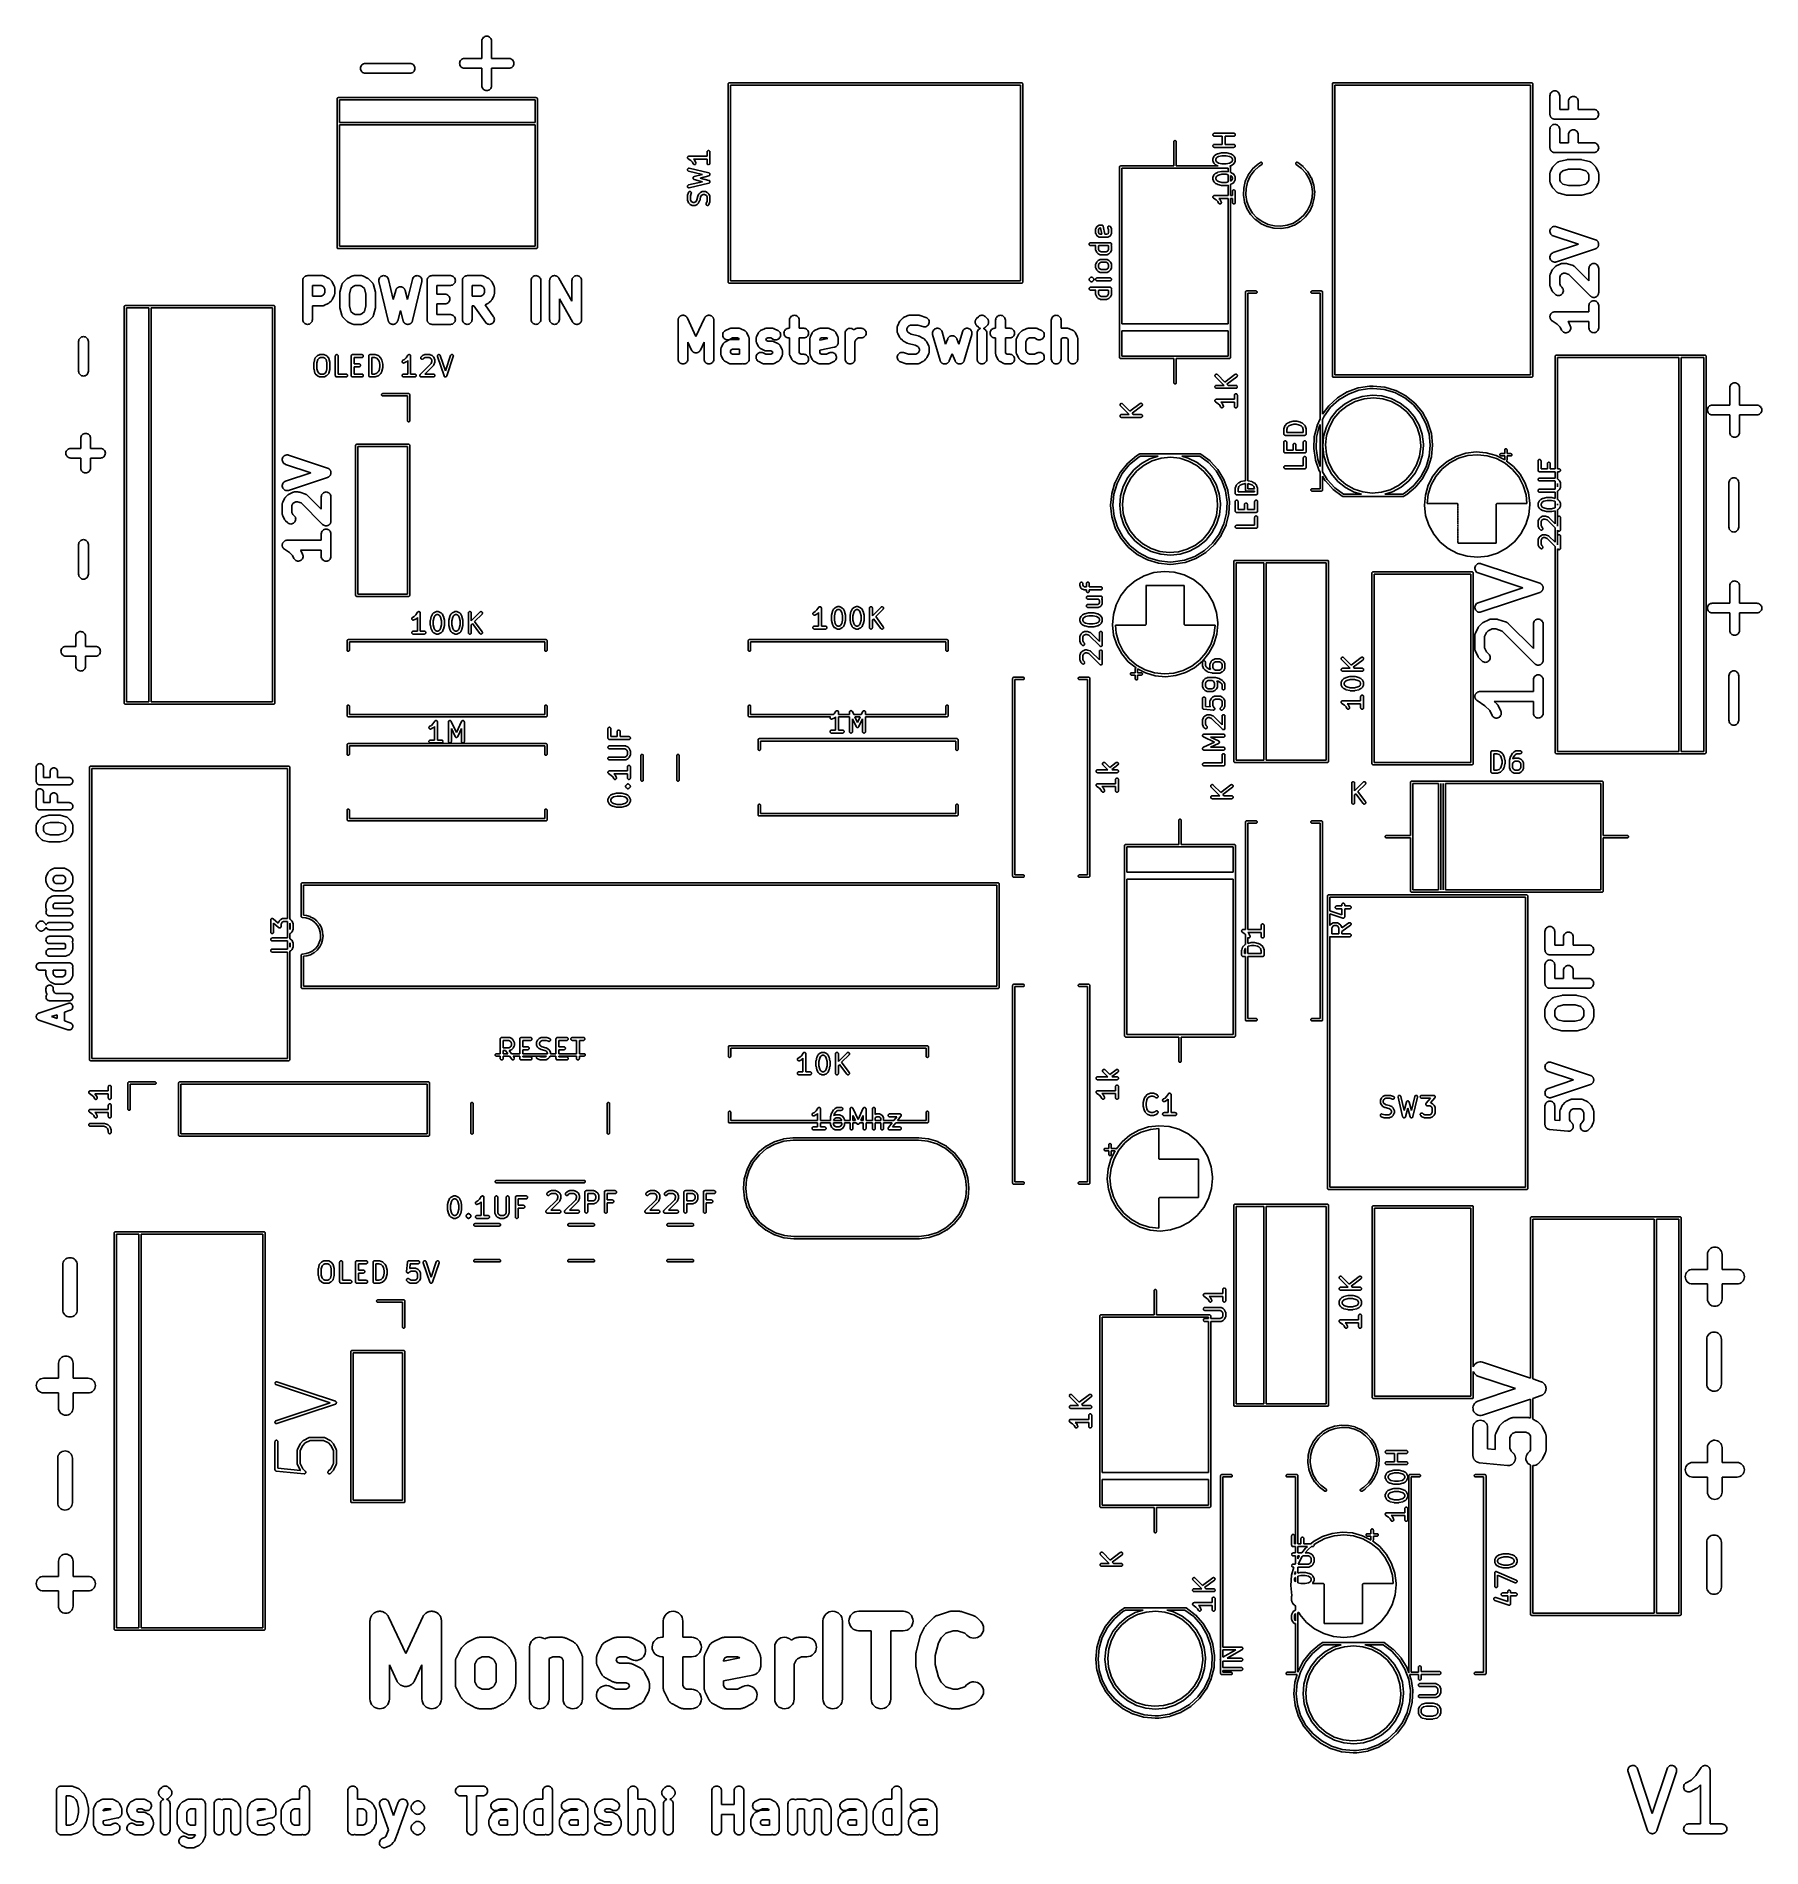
# Model space of a CAD drawing. Extents: x 84.8 to 173.4, y -140 to -47.1.
import ezdxf

# ---------------------------------------------------------------- set-up
doc = ezdxf.new("R2010")
doc.units = 0
doc.header["$MEASUREMENT"] = 0
doc.layers.add('BLACK', color=7, linetype='CONTINUOUS')

msp = doc.modelspace()

# ---------------------------------------------------------------- linework, layer by layer
at = {"layer": 'BLACK', "linetype": 'CONTINUOUS'}
for p, q in [((107.7, -47.3279), (107.705, -47.2794)), ((107.7, -47.3314), (107.7, -47.3279)), ((107.7, -48.2243), (107.7, -47.3314)), ((107.705, -47.2794), (107.72, -47.2329)), ((107.72, -47.2329), (107.744, -47.1902)), ((107.744, -47.1902), (107.775, -47.1528)), ((107.775, -47.1528), (107.813, -47.1222)), ((107.813, -47.1222), (107.856, -47.0996)), ((107.856, -47.0996), (107.903, -47.0859)), ((107.903, -47.0859), (107.952, -47.0814)), ((107.952, -47.0814), (108, -47.0865)), ((108, -47.0865), (108.047, -47.101)), ((108.047, -47.101), (108.09, -47.1242)), ((108.09, -47.1242), (108.127, -47.1553)), ((108.127, -47.1553), (108.158, -47.1931)), ((108.158, -47.1931), (108.181, -47.2362)), ((108.181, -47.2362), (108.195, -47.2829)), ((108.195, -47.2829), (108.2, -47.3314)), ((108.2, -47.3314), (108.2, -48.2243)), ((106.6, -48.3345), (106.631, -48.2969)), ((106.631, -48.2969), (106.669, -48.2661)), ((106.669, -48.2661), (106.712, -48.2431)), ((106.712, -48.2431), (106.759, -48.229)), ((106.759, -48.229), (106.807, -48.2243)), ((106.807, -48.2243), (107.7, -48.2243)), ((108.2, -48.2243), (109.093, -48.2243)), ((109.093, -48.2243), (109.096, -48.2243)), ((109.096, -48.2243), (109.145, -48.2297)), ((109.145, -48.2297), (109.191, -48.2445)), ((109.191, -48.2445), (109.234, -48.268)), ((109.234, -48.268), (109.271, -48.2994)), ((109.271, -48.2994), (109.302, -48.3374)), ((101.477, -48.7265), (101.482, -48.678)), ((101.482, -48.7751), (101.477, -48.7265)), ((101.482, -48.678), (101.497, -48.6314)), ((101.495, -48.8219), (101.482, -48.7751)), ((101.518, -48.8652), (101.495, -48.8219)), ((101.497, -48.6314), (101.52, -48.5885)), ((101.549, -48.9032), (101.518, -48.8652)), ((101.52, -48.5885), (101.551, -48.5509)), ((101.586, -48.9346), (101.549, -48.9032)), ((101.551, -48.5509), (101.589, -48.5201)), ((101.629, -48.9581), (101.586, -48.9346)), ((101.589, -48.5201), (101.632, -48.4971)), ((101.675, -48.9728), (101.629, -48.9581)), ((101.632, -48.4971), (101.679, -48.483)), ((101.724, -48.9783), (101.675, -48.9728)), ((101.679, -48.483), (101.727, -48.4783)), ((101.727, -48.9783), (101.724, -48.9783)), ((101.727, -48.4783), (104.013, -48.4783)), ((104.013, -48.9783), (101.727, -48.9783)), ((104.013, -48.4783), (104.016, -48.4783)), ((104.061, -48.9735), (104.013, -48.9783)), ((104.016, -48.4783), (104.065, -48.4837)), ((104.108, -48.9594), (104.061, -48.9735)), ((104.065, -48.4837), (104.111, -48.4985)), ((104.151, -48.9365), (104.108, -48.9594)), ((104.111, -48.4985), (104.154, -48.522)), ((104.189, -48.9057), (104.151, -48.9365)), ((104.154, -48.522), (104.191, -48.5534)), ((104.22, -48.8681), (104.189, -48.9057)), ((104.191, -48.5534), (104.222, -48.5914)), ((104.243, -48.8252), (104.22, -48.8681)), ((104.222, -48.5914), (104.245, -48.6346)), ((104.258, -48.7786), (104.243, -48.8252)), ((104.245, -48.6346), (104.258, -48.6814)), ((104.258, -48.6814), (104.263, -48.73)), ((104.263, -48.73), (104.258, -48.7786)), ((106.557, -48.4725), (106.562, -48.424)), ((106.562, -48.5211), (106.557, -48.4725)), ((106.562, -48.424), (106.577, -48.3774)), ((106.575, -48.5679), (106.562, -48.5211)), ((106.598, -48.6112), (106.575, -48.5679)), ((106.577, -48.3774), (106.6, -48.3345)), ((106.629, -48.6492), (106.598, -48.6112)), ((106.666, -48.6806), (106.629, -48.6492)), ((106.709, -48.7041), (106.666, -48.6806)), ((106.755, -48.7188), (106.709, -48.7041)), ((106.804, -48.7243), (106.755, -48.7188)), ((106.807, -48.7243), (106.804, -48.7243)), ((107.7, -48.7243), (106.807, -48.7243)), ((107.7, -49.6171), (107.7, -48.7243)), ((109.093, -48.7243), (108.2, -48.7243)), ((108.2, -48.7243), (108.2, -49.6171)), ((109.141, -48.7195), (109.093, -48.7243)), ((109.188, -48.7054), (109.141, -48.7195)), ((109.231, -48.6825), (109.188, -48.7054)), ((109.269, -48.6517), (109.231, -48.6825)), ((109.3, -48.6141), (109.269, -48.6517)), ((109.323, -48.5712), (109.3, -48.6141)), ((109.302, -48.3374), (109.325, -48.3806)), ((109.338, -48.5246), (109.323, -48.5712)), ((109.325, -48.3806), (109.338, -48.4274)), ((109.338, -48.4274), (109.343, -48.476)), ((109.343, -48.476), (109.338, -48.5246)), ((107.705, -49.6657), (107.7, -49.6171)), ((107.719, -49.7124), (107.705, -49.6657)), ((107.742, -49.7555), (107.719, -49.7124)), ((107.773, -49.7933), (107.742, -49.7555)), ((107.81, -49.8244), (107.773, -49.7933)), ((107.853, -49.8476), (107.81, -49.8244)), ((107.9, -49.862), (107.853, -49.8476)), ((107.948, -49.8671), (107.9, -49.862)), ((107.997, -49.8627), (107.948, -49.8671)), ((108.044, -49.8489), (107.997, -49.8627)), ((108.087, -49.8263), (108.044, -49.8489)), ((108.125, -49.7958), (108.087, -49.8263)), ((108.156, -49.7584), (108.125, -49.7958)), ((108.18, -49.7156), (108.156, -49.7584)), ((108.195, -49.6691), (108.18, -49.7156)), ((108.2, -49.6206), (108.195, -49.6691)), ((108.2, -49.6171), (108.2, -49.6206)), ((120.336, -49.53), (120.337, -49.5182)), ((120.336, -49.5329), (120.336, -49.53)), ((120.336, -49.6871), (120.336, -49.5329)), ((120.336, -59.6871), (120.336, -49.6871)), ((120.337, -49.5182), (120.34, -49.5069)), ((120.34, -49.5069), (120.346, -49.4965)), ((120.346, -49.4965), (120.353, -49.4874)), ((120.353, -49.4874), (120.363, -49.4799)), ((120.363, -49.4799), (120.373, -49.4743)), ((120.373, -49.4743), (120.384, -49.4709)), ((120.384, -49.4709), (120.393, -49.47)), ((120.393, -49.47), (120.396, -49.4697)), ((120.396, -49.4697), (120.399, -49.47)), ((120.399, -49.47), (135.379, -49.47)), ((135.322, -49.59), (120.456, -49.59)), ((120.456, -49.59), (120.456, -59.63)), ((135.322, -59.63), (135.322, -49.59)), ((135.379, -49.47), (135.382, -49.4697)), ((135.382, -49.4697), (135.385, -49.47)), ((135.385, -49.47), (135.394, -49.4709)), ((135.394, -49.4709), (135.405, -49.4743)), ((135.405, -49.4743), (135.415, -49.4799)), ((135.415, -49.4799), (135.425, -49.4874)), ((135.425, -49.4874), (135.432, -49.4965)), ((135.432, -49.4965), (135.438, -49.5069)), ((135.438, -49.5069), (135.441, -49.5182)), ((135.441, -49.5182), (135.442, -49.53)), ((135.442, -49.53), (135.442, -49.5329)), ((135.442, -49.5329), (135.442, -59.6871)), ((151.324, -49.53), (151.325, -49.5182)), ((151.324, -49.5329), (151.324, -49.53)), ((151.324, -64.513), (151.324, -49.5329)), ((151.325, -49.5182), (151.328, -49.5069)), ((151.328, -49.5069), (151.334, -49.4965)), ((151.334, -49.4965), (151.341, -49.4874)), ((151.341, -49.4874), (151.351, -49.4799)), ((151.351, -49.4799), (151.361, -49.4743)), ((151.361, -49.4743), (151.372, -49.4709)), ((151.372, -49.4709), (151.381, -49.47)), ((151.381, -49.47), (151.384, -49.4697)), ((151.384, -49.4697), (151.387, -49.47)), ((151.387, -49.47), (161.541, -49.47)), ((161.484, -49.59), (151.444, -49.59)), ((151.444, -49.59), (151.444, -64.456)), ((161.484, -64.456), (161.484, -49.59)), ((161.541, -49.47), (161.544, -49.4697)), ((161.544, -49.4697), (161.547, -49.47)), ((161.547, -49.47), (161.556, -49.4709)), ((161.556, -49.4709), (161.567, -49.4743)), ((161.567, -49.4743), (161.577, -49.4799)), ((161.577, -49.4799), (161.587, -49.4874)), ((161.587, -49.4874), (161.594, -49.4965)), ((161.594, -49.4965), (161.6, -49.5069)), ((161.6, -49.5069), (161.603, -49.5182)), ((161.603, -49.5182), (161.604, -49.53)), ((161.604, -49.53), (161.604, -49.5329)), ((161.604, -49.5329), (161.604, -64.5131)), ((162.485, -50.1305), (162.49, -50.082)), ((162.485, -50.134), (162.485, -50.1305)), ((162.485, -51.0864), (162.485, -50.134)), ((162.49, -50.082), (162.505, -50.0355)), ((162.505, -50.0355), (162.528, -49.9928)), ((162.528, -49.9928), (162.56, -49.9554)), ((162.56, -49.9554), (162.598, -49.9248)), ((162.598, -49.9248), (162.641, -49.9022)), ((162.641, -49.9022), (162.688, -49.8884)), ((162.688, -49.8884), (162.737, -49.884)), ((162.737, -49.884), (162.785, -49.8891)), ((162.785, -49.8891), (162.832, -49.9035)), ((162.832, -49.9035), (162.875, -49.9267)), ((162.875, -49.9267), (162.912, -49.9578)), ((162.912, -49.9578), (162.943, -49.9957)), ((162.943, -49.9957), (162.966, -50.0387)), ((162.966, -50.0387), (162.98, -50.0854)), ((162.98, -50.0854), (162.985, -50.134)), ((162.985, -50.134), (162.985, -50.8364)), ((163.593, -50.1879), (163.64, -50.1741)), ((163.64, -50.1741), (163.689, -50.1697)), ((163.689, -50.1697), (163.737, -50.1748)), ((100.27, -50.292), (100.271, -50.2802)), ((100.27, -50.2949), (100.27, -50.292)), ((100.27, -51.5591), (100.27, -50.2949)), ((100.271, -50.2802), (100.274, -50.2689)), ((100.274, -50.2689), (100.28, -50.2585)), ((100.28, -50.2585), (100.287, -50.2494)), ((100.287, -50.2494), (100.297, -50.2419)), ((100.297, -50.2419), (100.307, -50.2363)), ((100.307, -50.2363), (100.318, -50.2329)), ((100.318, -50.2329), (100.327, -50.232)), ((100.327, -50.232), (100.33, -50.2317)), ((100.33, -50.2317), (100.333, -50.232)), ((100.333, -50.232), (110.487, -50.232)), ((100.39, -50.352), (100.39, -51.502)), ((110.43, -50.352), (100.39, -50.352)), ((110.43, -51.502), (110.43, -50.352)), ((110.487, -50.232), (110.49, -50.2317)), ((110.49, -50.2317), (110.493, -50.232)), ((110.493, -50.232), (110.502, -50.2329)), ((110.502, -50.2329), (110.513, -50.2363)), ((110.513, -50.2363), (110.523, -50.2419)), ((110.523, -50.2419), (110.533, -50.2494)), ((110.533, -50.2494), (110.54, -50.2585)), ((110.54, -50.2585), (110.546, -50.2689)), ((110.546, -50.2689), (110.549, -50.2802)), ((110.549, -50.2802), (110.55, -50.292)), ((110.55, -50.292), (110.55, -50.2949)), ((110.55, -50.2949), (110.55, -51.5591)), ((162.487, -51.1098), (162.485, -51.0864)), ((162.985, -50.8364), (163.437, -50.8364)), ((163.437, -50.4162), (163.443, -50.3677)), ((163.437, -50.4197), (163.437, -50.4162)), ((163.437, -50.8364), (163.437, -50.4197)), ((163.443, -50.3677), (163.457, -50.3212)), ((163.457, -50.3212), (163.481, -50.2785)), ((163.481, -50.2785), (163.512, -50.2411)), ((163.512, -50.2411), (163.55, -50.2105)), ((163.55, -50.2105), (163.593, -50.1879)), ((163.737, -50.1748), (163.784, -50.1892)), ((163.784, -50.1892), (163.827, -50.2125)), ((163.827, -50.2125), (163.865, -50.2436)), ((163.865, -50.2436), (163.895, -50.2814)), ((163.895, -50.2814), (163.918, -50.3244)), ((163.918, -50.3244), (163.932, -50.3712)), ((163.932, -50.3712), (163.937, -50.4197)), ((163.937, -50.4197), (163.937, -50.8364)), ((163.937, -50.8364), (164.735, -50.8364)), ((164.735, -50.8364), (164.738, -50.8364)), ((164.738, -50.8364), (164.787, -50.8418)), ((164.787, -50.8418), (164.833, -50.8566)), ((164.833, -50.8566), (164.876, -50.8801)), ((164.876, -50.8801), (164.913, -50.9115)), ((164.913, -50.9115), (164.944, -50.9495)), ((164.944, -50.9495), (164.967, -50.9927)), ((164.967, -50.9927), (164.98, -51.0395)), ((164.98, -51.0395), (164.985, -51.0881)), ((164.985, -51.0881), (164.98, -51.1366)), ((100.27, -51.562), (100.27, -51.5591)), ((100.27, -51.5649), (100.27, -51.562)), ((100.27, -57.909), (100.27, -51.5649)), ((100.39, -51.502), (110.43, -51.502)), ((100.39, -51.622), (100.39, -57.852)), ((110.43, -51.622), (100.39, -51.622)), ((110.43, -57.852), (110.43, -51.622)), ((110.55, -51.5591), (110.55, -51.562)), ((110.55, -51.562), (110.55, -51.5649)), ((110.55, -51.5649), (110.55, -57.9091)), ((162.485, -51.8448), (162.49, -51.7963)), ((162.485, -51.8483), (162.485, -51.8448)), ((162.485, -52.8007), (162.485, -51.8483)), ((162.489, -51.1332), (162.487, -51.1098)), ((162.489, -51.1341), (162.489, -51.1332)), ((162.49, -51.1349), (162.489, -51.1341)), ((162.496, -51.1575), (162.49, -51.1349)), ((162.49, -51.7963), (162.505, -51.7498)), ((162.503, -51.18), (162.496, -51.1575)), ((162.503, -51.1808), (162.503, -51.18)), ((162.504, -51.1816), (162.503, -51.1808)), ((162.515, -51.2024), (162.504, -51.1816)), ((162.505, -51.7498), (162.528, -51.707)), ((162.526, -51.2233), (162.515, -51.2024)), ((162.526, -51.224), (162.526, -51.2233)), ((162.527, -51.2247), (162.526, -51.224)), ((162.541, -51.243), (162.527, -51.2247)), ((162.528, -51.707), (162.56, -51.6697)), ((162.556, -51.2613), (162.541, -51.243)), ((162.557, -51.2619), (162.556, -51.2613)), ((162.557, -51.2625), (162.557, -51.2619)), ((162.576, -51.2775), (162.557, -51.2625)), ((162.56, -51.6697), (162.598, -51.6391)), ((162.594, -51.2927), (162.576, -51.2775)), ((162.594, -51.2931), (162.594, -51.2927)), ((162.595, -51.2936), (162.594, -51.2931)), ((162.616, -51.3048), (162.595, -51.2936)), ((162.598, -51.6391), (162.641, -51.6165)), ((162.636, -51.3162), (162.616, -51.3048)), ((162.637, -51.3164), (162.636, -51.3162)), ((162.638, -51.3168), (162.637, -51.3164)), ((162.66, -51.3238), (162.638, -51.3168)), ((162.641, -51.6165), (162.688, -51.6027)), ((162.683, -51.3309), (162.66, -51.3238)), ((162.684, -51.331), (162.683, -51.3309)), ((162.684, -51.3313), (162.684, -51.331)), ((162.708, -51.3337), (162.684, -51.3313)), ((162.688, -51.6027), (162.737, -51.5983)), ((162.731, -51.3364), (162.708, -51.3337)), ((162.733, -51.3364), (162.731, -51.3364)), ((162.735, -51.3364), (162.733, -51.3364)), ((162.733, -51.3364), (162.733, -51.3364)), ((162.733, -51.3364), (162.733, -51.3364)), ((164.735, -51.3364), (162.735, -51.3364)), ((162.737, -51.5983), (162.785, -51.6034)), ((162.785, -51.6034), (162.832, -51.6178)), ((162.832, -51.6178), (162.875, -51.641)), ((162.875, -51.641), (162.912, -51.6721)), ((162.912, -51.6721), (162.943, -51.7099)), ((162.943, -51.7099), (162.966, -51.753)), ((162.966, -51.753), (162.98, -51.7997)), ((162.98, -51.7997), (162.985, -51.8483)), ((162.985, -51.8483), (162.985, -52.5507)), ((163.457, -52.0355), (163.481, -51.9928)), ((163.481, -51.9928), (163.512, -51.9554)), ((163.512, -51.9554), (163.55, -51.9248)), ((163.55, -51.9248), (163.593, -51.9022)), ((163.593, -51.9022), (163.64, -51.8884)), ((163.64, -51.8884), (163.689, -51.884)), ((163.689, -51.884), (163.737, -51.8891)), ((163.737, -51.8891), (163.784, -51.9035)), ((163.784, -51.9035), (163.827, -51.9267)), ((163.827, -51.9267), (163.865, -51.9578)), ((163.865, -51.9578), (163.895, -51.9957)), ((163.895, -51.9957), (163.918, -52.0387)), ((164.783, -51.3316), (164.735, -51.3364)), ((164.83, -51.3175), (164.783, -51.3316)), ((164.873, -51.2946), (164.83, -51.3175)), ((164.911, -51.2638), (164.873, -51.2946)), ((164.942, -51.2262), (164.911, -51.2638)), ((164.965, -51.1833), (164.942, -51.2262)), ((164.98, -51.1366), (164.965, -51.1833)), ((119.272, -52.9691), (119.283, -52.9599)), ((119.283, -52.9599), (119.296, -52.9531)), ((119.296, -52.9531), (119.31, -52.949)), ((119.31, -52.949), (119.325, -52.9477)), ((119.325, -52.9477), (119.339, -52.9492)), ((119.339, -52.9492), (119.353, -52.9535)), ((119.353, -52.9535), (119.366, -52.9605)), ((119.366, -52.9605), (119.378, -52.9698)), ((143.196, -52.4911), (143.197, -52.4822)), ((143.196, -53.734), (143.196, -52.4911)), ((143.197, -52.4822), (143.2, -52.4709)), ((143.2, -52.4709), (143.206, -52.4605)), ((143.206, -52.4605), (143.213, -52.4514)), ((143.213, -52.4514), (143.223, -52.4439)), ((143.223, -52.4439), (143.233, -52.4383)), ((143.233, -52.4383), (143.244, -52.4349)), ((143.244, -52.4349), (143.256, -52.4337)), ((143.256, -52.4337), (143.268, -52.4349)), ((143.268, -52.4349), (143.279, -52.4383)), ((143.279, -52.4383), (143.289, -52.4439)), ((143.289, -52.4439), (143.299, -52.4514)), ((143.299, -52.4514), (143.306, -52.4605)), ((143.306, -52.4605), (143.312, -52.4709)), ((143.312, -52.4709), (143.315, -52.4822)), ((143.315, -52.4822), (143.316, -52.4911)), ((143.316, -52.4911), (143.316, -53.734)), ((145.197, -52.1332), (145.199, -52.1186)), ((145.199, -52.1478), (145.197, -52.1332)), ((145.197, -52.7046), (145.199, -52.6901)), ((145.199, -52.7192), (145.197, -52.7046)), ((145.199, -52.1186), (145.203, -52.1046)), ((145.203, -52.1618), (145.199, -52.1478)), ((145.199, -52.6901), (145.203, -52.6761)), ((145.203, -52.7332), (145.199, -52.7192)), ((145.203, -52.1046), (145.21, -52.0918)), ((145.21, -52.1748), (145.203, -52.1618)), ((145.203, -52.6761), (145.21, -52.6632)), ((145.21, -52.7462), (145.203, -52.7332)), ((145.21, -52.0918), (145.22, -52.0805)), ((145.219, -52.1862), (145.21, -52.1748)), ((145.21, -52.6632), (145.22, -52.6519)), ((145.219, -52.7576), (145.21, -52.7462)), ((145.23, -52.1956), (145.219, -52.1862)), ((145.23, -52.767), (145.219, -52.7576)), ((145.22, -52.0805), (145.231, -52.0712)), ((145.22, -52.6519), (145.231, -52.6427)), ((145.243, -52.2026), (145.23, -52.1956)), ((145.243, -52.7741), (145.23, -52.767)), ((145.231, -52.0712), (145.244, -52.0644)), ((145.231, -52.6427), (145.244, -52.6358)), ((145.257, -52.2071), (145.243, -52.2026)), ((145.257, -52.7785), (145.243, -52.7741)), ((145.244, -52.0644), (145.258, -52.0601)), ((145.244, -52.6358), (145.258, -52.6316)), ((145.271, -52.2087), (145.257, -52.2071)), ((145.271, -52.7801), (145.257, -52.7785)), ((145.258, -52.0601), (145.272, -52.0587)), ((145.258, -52.6316), (145.272, -52.6301)), ((145.272, -52.2087), (145.271, -52.2087)), ((145.272, -52.7801), (145.271, -52.7801)), ((145.272, -52.0587), (146.272, -52.0587)), ((145.674, -52.2087), (145.272, -52.2087)), ((145.272, -52.6301), (145.674, -52.6301)), ((146.272, -52.7801), (145.272, -52.7801)), ((145.674, -52.6301), (145.674, -52.2087)), ((146.272, -52.2087), (145.824, -52.2087)), ((145.824, -52.2087), (145.824, -52.6301)), ((145.824, -52.6301), (146.272, -52.6301)), ((146.272, -52.0587), (146.273, -52.0587)), ((146.287, -52.2073), (146.272, -52.2087)), ((146.272, -52.6301), (146.273, -52.6301)), ((146.287, -52.7787), (146.272, -52.7801)), ((146.273, -52.0587), (146.288, -52.0604)), ((146.273, -52.6301), (146.288, -52.6318)), ((146.301, -52.2031), (146.287, -52.2073)), ((146.301, -52.7745), (146.287, -52.7787)), ((146.288, -52.0604), (146.302, -52.0648)), ((146.288, -52.6318), (146.302, -52.6362)), ((146.314, -52.1962), (146.301, -52.2031)), ((146.314, -52.7676), (146.301, -52.7745)), ((146.302, -52.0648), (146.315, -52.0718)), ((146.302, -52.6362), (146.315, -52.6433)), ((146.325, -52.1869), (146.314, -52.1962)), ((146.325, -52.7584), (146.314, -52.7676)), ((146.315, -52.0718), (146.326, -52.0812)), ((146.315, -52.6433), (146.326, -52.6527)), ((146.335, -52.1757), (146.325, -52.1869)), ((146.335, -52.7471), (146.325, -52.7584)), ((146.326, -52.0812), (146.335, -52.0926)), ((146.326, -52.6527), (146.335, -52.6641)), ((146.335, -52.0926), (146.342, -52.1056)), ((146.342, -52.1628), (146.335, -52.1757)), ((146.335, -52.6641), (146.342, -52.677)), ((146.342, -52.7342), (146.335, -52.7471)), ((146.342, -52.1056), (146.346, -52.1197)), ((146.346, -52.1488), (146.342, -52.1628)), ((146.342, -52.677), (146.346, -52.6911)), ((146.346, -52.7202), (146.342, -52.7342)), ((146.346, -52.1197), (146.347, -52.1342)), ((146.347, -52.1342), (146.346, -52.1488)), ((146.346, -52.6911), (146.347, -52.7057)), ((146.347, -52.7057), (146.346, -52.7202)), ((162.487, -52.8241), (162.485, -52.8007)), ((162.489, -52.8475), (162.487, -52.8241)), ((162.489, -52.8484), (162.489, -52.8475)), ((162.49, -52.8492), (162.489, -52.8484)), ((162.496, -52.8718), (162.49, -52.8492)), ((162.503, -52.8943), (162.496, -52.8718)), ((162.503, -52.8951), (162.503, -52.8943)), ((162.504, -52.8959), (162.503, -52.8951)), ((162.515, -52.9167), (162.504, -52.8959)), ((162.526, -52.9376), (162.515, -52.9167)), ((162.526, -52.9382), (162.526, -52.9376)), ((162.527, -52.939), (162.526, -52.9382)), ((162.541, -52.9573), (162.527, -52.939)), ((162.556, -52.9756), (162.541, -52.9573)), ((162.985, -52.5507), (163.437, -52.5507)), ((163.437, -52.1305), (163.443, -52.082)), ((163.437, -52.134), (163.437, -52.1305)), ((163.437, -52.5507), (163.437, -52.134)), ((163.443, -52.082), (163.457, -52.0355)), ((163.918, -52.0387), (163.932, -52.0854)), ((163.932, -52.0854), (163.937, -52.134)), ((163.937, -52.134), (163.937, -52.5507)), ((163.937, -52.5507), (164.735, -52.5507)), ((164.735, -52.5507), (164.738, -52.5507)), ((164.738, -52.5507), (164.787, -52.5561)), ((164.787, -52.5561), (164.833, -52.5709)), ((164.833, -52.5709), (164.876, -52.5944)), ((164.876, -52.5944), (164.913, -52.6257)), ((164.942, -52.9405), (164.911, -52.9781)), ((164.913, -52.6257), (164.944, -52.6638)), ((164.965, -52.8975), (164.942, -52.9405)), ((164.944, -52.6638), (164.967, -52.707)), ((164.98, -52.8509), (164.965, -52.8975)), ((164.967, -52.707), (164.98, -52.7538)), ((164.98, -52.7538), (164.985, -52.8024)), ((164.985, -52.8024), (164.98, -52.8509)), ((118.249, -53.3077), (118.25, -53.3006)), ((118.249, -53.3078), (118.249, -53.3077)), ((118.249, -53.3079), (118.249, -53.3078)), ((118.25, -53.3154), (118.249, -53.3079)), ((118.25, -53.3006), (118.251, -53.2933)), ((118.251, -53.3223), (118.25, -53.3154)), ((118.251, -53.2932), (118.253, -53.2859)), ((118.251, -53.2933), (118.251, -53.2932)), ((118.251, -53.2932), (118.251, -53.2932)), ((118.251, -53.3224), (118.251, -53.3223)), ((118.253, -53.3292), (118.251, -53.3224)), ((118.251, -53.3224), (118.251, -53.3224)), ((118.253, -53.2859), (118.255, -53.2793)), ((118.255, -53.3364), (118.253, -53.3292)), ((118.255, -53.2792), (118.259, -53.2728)), ((118.255, -53.2793), (118.255, -53.2792)), ((118.255, -53.2793), (118.255, -53.2793)), ((118.255, -53.3365), (118.255, -53.3364)), ((118.255, -53.3364), (118.255, -53.3364)), ((118.258, -53.3425), (118.255, -53.3365)), ((118.256, -53.8957), (118.264, -53.8831)), ((118.262, -53.3493), (118.258, -53.3425)), ((118.259, -53.2728), (118.262, -53.2664)), ((118.262, -53.2663), (118.267, -53.2608)), ((118.262, -53.2664), (118.262, -53.2663)), ((118.262, -53.2664), (118.262, -53.2664)), ((118.262, -53.3494), (118.262, -53.3493)), ((118.266, -53.3549), (118.262, -53.3494)), ((118.262, -53.3494), (118.262, -53.3494)), ((118.264, -53.8831), (118.274, -53.8722)), ((118.271, -53.3608), (118.266, -53.3549)), ((118.267, -53.2608), (118.272, -53.2552)), ((118.271, -53.3609), (118.271, -53.3608)), ((118.271, -53.3608), (118.271, -53.3608)), ((118.276, -53.3655), (118.271, -53.3609)), ((118.272, -53.2551), (118.277, -53.2504)), ((118.272, -53.2552), (118.272, -53.2551)), ((118.272, -53.2551), (118.272, -53.2551)), ((118.274, -53.8722), (118.285, -53.8634)), ((118.282, -53.3702), (118.276, -53.3655)), ((118.277, -53.2504), (118.283, -53.2459)), ((118.282, -53.3703), (118.282, -53.3702)), ((118.283, -53.3708), (118.282, -53.3703)), ((118.282, -53.3703), (118.282, -53.3703)), ((118.282, -53.3703), (118.282, -53.3703)), ((118.283, -53.2458), (118.29, -53.2422)), ((118.283, -53.2459), (118.283, -53.2458)), ((118.283, -53.2459), (118.283, -53.2459)), ((118.419, -53.4619), (118.283, -53.3708)), ((118.285, -53.8634), (118.298, -53.857)), ((118.29, -53.2422), (118.296, -53.239)), ((118.296, -53.239), (118.303, -53.2369)), ((118.296, -53.239), (118.296, -53.239)), ((118.296, -53.239), (118.296, -53.239)), ((118.298, -53.857), (118.313, -53.8534)), ((118.303, -53.2369), (118.31, -53.2348)), ((118.31, -53.2348), (118.317, -53.2341)), ((118.31, -53.2348), (118.31, -53.2348)), ((118.31, -53.2348), (118.31, -53.2348)), ((118.313, -53.8534), (118.327, -53.8525)), ((118.317, -53.2341), (118.324, -53.2334)), ((118.324, -53.2334), (119.249, -53.2334)), ((118.327, -53.8525), (118.342, -53.8545)), ((118.342, -53.8545), (119.342, -54.0926)), ((118.501, -53.5433), (118.419, -53.4619)), ((118.543, -53.6276), (118.501, -53.5433)), ((118.551, -53.64), (118.543, -53.6276)), ((118.561, -53.6507), (118.551, -53.64)), ((119.249, -53.3834), (118.553, -53.3834)), ((118.553, -53.3834), (118.616, -53.4458)), ((118.573, -53.6592), (118.561, -53.6507)), ((118.586, -53.6652), (118.573, -53.6592)), ((118.6, -53.6685), (118.586, -53.6652)), ((118.615, -53.6689), (118.6, -53.6685)), ((118.629, -53.6666), (118.615, -53.6689)), ((118.616, -53.4458), (118.616, -53.4466)), ((118.616, -53.4466), (118.619, -53.4499)), ((118.619, -53.4499), (118.622, -53.4529)), ((118.622, -53.4529), (118.623, -53.4556)), ((118.623, -53.4556), (118.625, -53.458)), ((118.625, -53.458), (118.627, -53.4617)), ((118.627, -53.4617), (118.63, -53.4653)), ((118.643, -53.6614), (118.629, -53.6666)), ((118.63, -53.4653), (118.677, -53.5606)), ((118.656, -53.6537), (118.643, -53.6614)), ((118.666, -53.6437), (118.656, -53.6537)), ((118.675, -53.6319), (118.666, -53.6437)), ((118.681, -53.6186), (118.675, -53.6319)), ((118.677, -53.5606), (118.678, -53.5615)), ((118.678, -53.5615), (118.683, -53.5752)), ((118.684, -53.6043), (118.681, -53.6186)), ((118.683, -53.5752), (118.685, -53.5897)), ((118.685, -53.5897), (118.684, -53.6043)), ((119.249, -53.0216), (119.251, -53.0071)), ((119.249, -53.0227), (119.249, -53.0216)), ((119.249, -53.2334), (119.249, -53.0227)), ((119.249, -53.5941), (119.249, -53.3834)), ((119.251, -53.6087), (119.249, -53.5941)), ((119.251, -53.0071), (119.255, -52.9931)), ((119.255, -53.6227), (119.251, -53.6087)), ((119.255, -52.9931), (119.262, -52.9803)), ((119.262, -53.6356), (119.255, -53.6227)), ((119.262, -52.9803), (119.272, -52.9691)), ((119.271, -53.6469), (119.262, -53.6356)), ((119.282, -53.6563), (119.271, -53.6469)), ((119.295, -53.6632), (119.282, -53.6563)), ((119.309, -53.6676), (119.295, -53.6632)), ((119.324, -53.6691), (119.309, -53.6676)), ((119.338, -53.6678), (119.324, -53.6691)), ((119.352, -53.6636), (119.338, -53.6678)), ((119.365, -53.6569), (119.352, -53.6636)), ((119.377, -53.6477), (119.365, -53.6569)), ((119.386, -53.6365), (119.377, -53.6477)), ((119.378, -52.9698), (119.387, -52.9812)), ((119.393, -53.6236), (119.386, -53.6365)), ((119.387, -52.9812), (119.394, -52.9941)), ((119.398, -53.6097), (119.393, -53.6236)), ((119.394, -52.9941), (119.398, -53.0081)), ((119.398, -53.0081), (119.399, -53.0227)), ((119.399, -53.5951), (119.398, -53.6097)), ((119.399, -53.0227), (119.399, -53.5941)), ((119.399, -53.5941), (119.399, -53.5951)), ((140.411, -53.794), (140.412, -53.7822)), ((140.411, -53.7969), (140.411, -53.794)), ((140.411, -61.883), (140.411, -53.7969)), ((140.412, -53.7822), (140.415, -53.7709)), ((140.415, -53.7709), (140.421, -53.7605)), ((140.421, -53.7605), (140.428, -53.7514)), ((140.428, -53.7514), (140.438, -53.7439)), ((140.438, -53.7439), (140.448, -53.7383)), ((140.448, -53.7383), (140.459, -53.7349)), ((140.459, -53.7349), (140.468, -53.734)), ((140.468, -53.734), (140.471, -53.7337)), ((140.471, -53.7337), (140.474, -53.734)), ((140.474, -53.734), (143.196, -53.734)), ((143.253, -53.854), (140.531, -53.854)), ((140.531, -53.854), (140.531, -61.826)), ((143.256, -53.8543), (143.253, -53.854)), ((143.259, -53.854), (143.256, -53.8543)), ((145.981, -53.854), (143.259, -53.854)), ((143.316, -53.734), (145.46, -53.734)), ((145.197, -53.3708), (145.198, -53.3686)), ((145.197, -53.3718), (145.197, -53.3708)), ((145.197, -53.467), (145.197, -53.3718)), ((145.198, -53.4692), (145.197, -53.467)), ((145.198, -53.3613), (145.199, -53.3562)), ((145.198, -53.3664), (145.198, -53.3613)), ((145.198, -53.3686), (145.198, -53.3664)), ((145.198, -53.4714), (145.198, -53.4692)), ((145.198, -53.4765), (145.198, -53.4714)), ((145.199, -53.4816), (145.198, -53.4765)), ((145.199, -53.3562), (145.2, -53.3541)), ((145.199, -53.4837), (145.199, -53.4816)), ((145.2, -53.4859), (145.199, -53.4837)), ((145.2, -53.3519), (145.202, -53.3471)), ((145.2, -53.3541), (145.2, -53.3519)), ((145.202, -53.4907), (145.2, -53.4859)), ((145.202, -53.3471), (145.203, -53.3423)), ((145.203, -53.4956), (145.202, -53.4907)), ((145.203, -53.3423), (145.205, -53.3403)), ((145.204, -53.4976), (145.203, -53.4956)), ((145.205, -53.4996), (145.204, -53.4976)), ((145.205, -53.3383), (145.253, -53.243)), ((145.205, -53.3403), (145.205, -53.3383)), ((145.205, -53.5006), (145.205, -53.4996)), ((145.253, -53.5958), (145.205, -53.5006)), ((145.253, -53.2421), (145.256, -53.2386)), ((145.253, -53.243), (145.253, -53.2421)), ((145.255, -53.5994), (145.253, -53.5958)), ((145.257, -53.6031), (145.255, -53.5994)), ((145.256, -53.2386), (145.258, -53.2348)), ((145.259, -53.6056), (145.257, -53.6031)), ((145.258, -53.2348), (145.26, -53.2324)), ((145.261, -53.6082), (145.259, -53.6056)), ((145.26, -53.2324), (145.261, -53.2298)), ((145.261, -53.2298), (145.264, -53.2268)), ((145.264, -53.6113), (145.261, -53.6082)), ((145.264, -53.2268), (145.267, -53.2235)), ((145.266, -53.6146), (145.264, -53.6113)), ((145.267, -53.6153), (145.266, -53.6146)), ((145.267, -53.2235), (145.315, -53.1759)), ((145.315, -53.6629), (145.267, -53.6153)), ((145.315, -53.1752), (145.319, -53.1726)), ((145.315, -53.1759), (145.315, -53.1752)), ((145.318, -53.6656), (145.315, -53.6629)), ((145.321, -53.6685), (145.318, -53.6656)), ((145.319, -53.1726), (145.322, -53.1697)), ((145.323, -53.6702), (145.321, -53.6685)), ((145.322, -53.1697), (145.324, -53.168)), ((145.326, -53.6722), (145.323, -53.6702)), ((145.324, -53.168), (145.327, -53.1661)), ((145.33, -53.6742), (145.326, -53.6722)), ((145.327, -53.1661), (145.331, -53.1641)), ((145.333, -53.6765), (145.33, -53.6742)), ((145.331, -53.1641), (145.334, -53.1619)), ((145.334, -53.677), (145.333, -53.6765)), ((145.334, -53.1619), (145.429, -53.1143)), ((145.429, -53.7246), (145.334, -53.677)), ((145.382, -53.321), (145.347, -53.3895)), ((145.347, -53.3895), (145.347, -53.4493)), ((145.347, -53.4493), (145.382, -53.5179)), ((145.412, -53.2906), (145.382, -53.321)), ((145.382, -53.5179), (145.412, -53.5483)), ((145.489, -53.2521), (145.412, -53.2906)), ((145.412, -53.5483), (145.489, -53.5868)), ((145.429, -53.1143), (145.43, -53.1138)), ((145.43, -53.7247), (145.429, -53.7246)), ((145.43, -53.1138), (145.431, -53.1137)), ((145.43, -53.7249), (145.43, -53.7247)), ((145.436, -53.7273), (145.43, -53.7249)), ((145.431, -53.1135), (145.437, -53.1111)), ((145.431, -53.1137), (145.431, -53.1135)), ((145.443, -53.7298), (145.436, -53.7273)), ((145.437, -53.1111), (145.444, -53.1087)), ((145.443, -53.7299), (145.443, -53.7298)), ((145.444, -53.73), (145.443, -53.7299)), ((145.444, -53.1087), (145.445, -53.1086)), ((145.444, -53.1087), (145.444, -53.1087)), ((145.445, -53.7303), (145.444, -53.73)), ((145.445, -53.1086), (145.635, -53.061)), ((145.46, -53.734), (145.445, -53.7303)), ((145.663, -53.2087), (145.489, -53.2521)), ((145.489, -53.5868), (145.663, -53.6301)), ((145.635, -53.061), (145.636, -53.0607)), ((145.636, -53.0607), (145.637, -53.0605)), ((145.637, -53.0605), (145.639, -53.0601)), ((145.639, -53.0601), (145.645, -53.0596)), ((145.645, -53.0596), (145.651, -53.0588)), ((145.651, -53.0588), (145.652, -53.0588)), ((145.652, -53.0588), (145.653, -53.0587)), ((145.653, -53.0587), (145.891, -53.0587)), ((145.882, -53.2087), (145.663, -53.2087)), ((145.663, -53.6301), (145.882, -53.6301)), ((146.056, -53.2521), (145.882, -53.2087)), ((145.882, -53.6301), (146.056, -53.5868)), ((145.891, -53.0587), (145.892, -53.0587)), ((145.892, -53.0587), (145.894, -53.0589)), ((145.894, -53.0589), (145.895, -53.0588)), ((145.895, -53.0588), (145.901, -53.0597)), ((145.901, -53.0597), (145.907, -53.0604)), ((145.907, -53.0604), (145.908, -53.0608)), ((145.908, -53.0608), (145.91, -53.061)), ((145.91, -53.061), (146.1, -53.1086)), ((145.981, -54.0312), (145.981, -53.854)), ((146.133, -53.2906), (146.056, -53.2521)), ((146.056, -53.5868), (146.133, -53.5483)), ((146.1, -53.7303), (146.065, -53.739)), ((146.065, -53.739), (146.074, -53.7439)), ((146.074, -53.7439), (146.084, -53.7514)), ((146.084, -53.7514), (146.091, -53.7605)), ((146.091, -53.7605), (146.097, -53.7709)), ((146.097, -53.7709), (146.1, -53.7822)), ((146.1, -53.1086), (146.101, -53.1088)), ((146.101, -53.7301), (146.1, -53.7302)), ((146.1, -53.7302), (146.1, -53.7303)), ((146.1, -53.7822), (146.101, -53.794)), ((146.101, -53.1088), (146.101, -53.109)), ((146.101, -53.109), (146.102, -53.109)), ((146.107, -53.7277), (146.101, -53.7301)), ((146.101, -53.794), (146.101, -53.7969)), ((146.101, -53.7969), (146.101, -54.0612)), ((146.102, -53.109), (146.108, -53.1115)), ((146.114, -53.7254), (146.107, -53.7277)), ((146.108, -53.1115), (146.115, -53.1139)), ((146.115, -53.7251), (146.114, -53.7252)), ((146.114, -53.7252), (146.114, -53.7254)), ((146.115, -53.1139), (146.115, -53.1141)), ((146.115, -53.1141), (146.115, -53.1143)), ((146.115, -53.1143), (146.211, -53.1619)), ((146.211, -53.677), (146.115, -53.7246)), ((146.115, -53.7246), (146.115, -53.7251)), ((146.163, -53.321), (146.133, -53.2906)), ((146.133, -53.5483), (146.163, -53.5179)), ((146.197, -53.3895), (146.163, -53.321)), ((146.163, -53.5179), (146.197, -53.4493)), ((146.197, -53.4493), (146.197, -53.3895)), ((146.211, -53.1619), (146.212, -53.1623)), ((146.214, -53.6747), (146.211, -53.677)), ((146.212, -53.1623), (146.215, -53.1646)), ((146.218, -53.6728), (146.214, -53.6747)), ((146.215, -53.1646), (146.219, -53.1666)), ((146.22, -53.6709), (146.218, -53.6728)), ((146.219, -53.1666), (146.221, -53.1686)), ((146.223, -53.6692), (146.22, -53.6709)), ((146.221, -53.1686), (146.224, -53.1703)), ((146.226, -53.6663), (146.223, -53.6692)), ((146.224, -53.1703), (146.227, -53.1732)), ((146.229, -53.6637), (146.226, -53.6663)), ((146.227, -53.1732), (146.23, -53.1759)), ((146.23, -53.6629), (146.229, -53.6637)), ((146.23, -53.1759), (146.278, -53.2235)), ((146.278, -53.6153), (146.23, -53.6629)), ((146.278, -53.2235), (146.279, -53.2243)), ((146.28, -53.6121), (146.278, -53.6153)), ((146.279, -53.2243), (146.281, -53.2276)), ((146.283, -53.609), (146.28, -53.6121)), ((146.281, -53.2276), (146.284, -53.2306)), ((146.285, -53.6064), (146.283, -53.609)), ((146.284, -53.2306), (146.286, -53.2333)), ((146.287, -53.604), (146.285, -53.6064)), ((146.286, -53.2333), (146.288, -53.2357)), ((146.289, -53.6003), (146.287, -53.604)), ((146.288, -53.2357), (146.29, -53.2395)), ((146.291, -53.5968), (146.289, -53.6003)), ((146.29, -53.2395), (146.292, -53.243)), ((146.292, -53.5958), (146.291, -53.5968)), ((146.292, -53.243), (146.339, -53.3383)), ((146.339, -53.5006), (146.292, -53.5958)), ((146.339, -53.3383), (146.34, -53.3392)), ((146.34, -53.4985), (146.339, -53.5006)), ((146.34, -53.3392), (146.341, -53.3413)), ((146.341, -53.4966), (146.34, -53.4985)), ((146.341, -53.3413), (146.342, -53.3432)), ((146.343, -53.4917), (146.341, -53.4966)), ((146.342, -53.3432), (146.343, -53.3481)), ((146.343, -53.3481), (146.345, -53.3529)), ((146.345, -53.4869), (146.343, -53.4917)), ((146.345, -53.3529), (146.345, -53.3551)), ((146.345, -53.3551), (146.346, -53.3572)), ((146.346, -53.4826), (146.345, -53.4847)), ((146.345, -53.4847), (146.345, -53.4869)), ((146.346, -53.3572), (146.346, -53.3623)), ((146.346, -53.3623), (146.347, -53.3674)), ((146.347, -53.4725), (146.346, -53.4776)), ((146.346, -53.4776), (146.346, -53.4826)), ((146.347, -53.3674), (146.347, -53.3696)), ((146.347, -53.3696), (146.347, -53.3718)), ((146.347, -53.3718), (146.347, -53.467)), ((146.347, -53.467), (146.347, -53.4681)), ((146.347, -53.4681), (146.347, -53.4703)), ((146.347, -53.4703), (146.347, -53.4725)), ((147.22, -53.9056), (147.472, -53.6696)), ((147.551, -53.7604), (147.306, -53.9892)), ((147.472, -53.6696), (147.473, -53.6691)), ((147.473, -53.6691), (147.476, -53.6666)), ((147.476, -53.6666), (147.479, -53.6639)), ((147.479, -53.6639), (147.636, -53.5564)), ((147.704, -53.6554), (147.551, -53.7604)), ((147.636, -53.5564), (147.637, -53.5559)), ((147.637, -53.5559), (147.647, -53.5504)), ((147.647, -53.5504), (147.658, -53.547)), ((147.658, -53.547), (147.67, -53.5459)), ((147.67, -53.5459), (147.682, -53.547)), ((147.682, -53.547), (147.693, -53.5504)), ((147.693, -53.5504), (147.703, -53.5559)), ((147.703, -53.5559), (147.712, -53.5633)), ((147.713, -53.6479), (147.704, -53.6554)), ((147.712, -53.5633), (147.72, -53.5723)), ((147.72, -53.6387), (147.713, -53.6479)), ((147.72, -53.5723), (147.725, -53.5826)), ((147.726, -53.6284), (147.72, -53.6387)), ((147.725, -53.5826), (147.729, -53.5938)), ((147.729, -53.6171), (147.726, -53.6284)), ((147.729, -53.5938), (147.73, -53.6055)), ((147.73, -53.6055), (147.729, -53.6171)), ((149.45, -53.602), (149.452, -53.5904)), ((149.451, -53.6137), (149.45, -53.602)), ((149.453, -53.6251), (149.451, -53.6137)), ((149.452, -53.5904), (149.456, -53.5795)), ((149.458, -53.6358), (149.453, -53.6251)), ((149.456, -53.5795), (149.462, -53.5695)), ((149.465, -53.6453), (149.458, -53.6358)), ((149.462, -53.5695), (149.47, -53.5609)), ((149.473, -53.6533), (149.465, -53.6453)), ((149.47, -53.5609), (149.48, -53.5541)), ((149.474, -53.6539), (149.473, -53.6533)), ((149.745, -53.8578), (149.474, -53.6539)), ((149.48, -53.5541), (149.49, -53.5492)), ((149.49, -53.5492), (149.502, -53.5464)), ((149.502, -53.5464), (149.513, -53.546)), ((149.513, -53.546), (149.525, -53.5478)), ((149.525, -53.5478), (149.536, -53.5518)), ((149.536, -53.5518), (149.546, -53.5579)), ((149.546, -53.5579), (149.822, -53.7654)), ((149.968, -54.1062), (149.745, -53.8578)), ((149.822, -53.7654), (149.823, -53.7659)), ((149.823, -53.7659), (149.827, -53.7696)), ((149.827, -53.7696), (149.831, -53.7733)), ((149.831, -53.7733), (150.061, -54.0305)), ((162.511, -54.0222), (162.606, -53.8317)), ((162.557, -52.9761), (162.556, -52.9756)), ((162.557, -52.9768), (162.557, -52.9761)), ((162.576, -52.9918), (162.557, -52.9768)), ((162.594, -53.0069), (162.576, -52.9918)), ((162.594, -53.0074), (162.594, -53.0069)), ((162.595, -53.0079), (162.594, -53.0074)), ((162.616, -53.0191), (162.595, -53.0079)), ((162.606, -53.8317), (162.608, -53.8286)), ((162.608, -53.8286), (162.616, -53.8168)), ((162.636, -53.0304), (162.616, -53.0191)), ((162.616, -53.8168), (162.622, -53.8044)), ((162.622, -53.8044), (162.629, -53.7964)), ((162.629, -53.7964), (162.635, -53.7877)), ((162.635, -53.7877), (162.644, -53.7776)), ((162.637, -53.0307), (162.636, -53.0304)), ((162.638, -53.0311), (162.637, -53.0307)), ((162.66, -53.0381), (162.638, -53.0311)), ((162.644, -53.7776), (162.653, -53.7667)), ((162.653, -53.7667), (162.844, -53.5763)), ((162.683, -53.0452), (162.66, -53.0381)), ((162.684, -53.0453), (162.683, -53.0452)), ((162.684, -53.0456), (162.684, -53.0453)), ((162.708, -53.048), (162.684, -53.0456)), ((162.731, -53.0506), (162.708, -53.048)), ((162.733, -53.0507), (162.731, -53.0506)), ((162.735, -53.0507), (162.733, -53.0507)), ((162.733, -53.0507), (162.733, -53.0507)), ((162.733, -53.0507), (162.733, -53.0507)), ((164.735, -53.0507), (162.735, -53.0507)), ((162.844, -53.5763), (162.846, -53.5738)), ((162.846, -53.5738), (162.859, -53.5633)), ((162.859, -53.5633), (162.872, -53.5519)), ((162.872, -53.5519), (162.878, -53.5481)), ((162.878, -53.5481), (162.884, -53.5434)), ((162.884, -53.5434), (162.899, -53.5356)), ((162.899, -53.5356), (162.914, -53.5269)), ((162.914, -53.5269), (162.921, -53.5244)), ((162.921, -53.5244), (162.928, -53.5209)), ((162.928, -53.5209), (162.944, -53.5162)), ((162.944, -53.5162), (162.96, -53.5105)), ((162.96, -53.5105), (163.341, -53.4153)), ((163.341, -53.4153), (163.344, -53.4144)), ((163.344, -53.4144), (163.349, -53.4139)), ((163.349, -53.4139), (163.353, -53.4126)), ((163.353, -53.4126), (163.373, -53.4106)), ((163.373, -53.4106), (163.393, -53.408)), ((163.393, -53.408), (163.397, -53.4082)), ((163.397, -53.4082), (163.401, -53.4078)), ((163.401, -53.4078), (164.068, -53.4078)), ((164.068, -53.4078), (164.072, -53.4078)), ((164.072, -53.4078), (164.076, -53.4083)), ((164.076, -53.4083), (164.08, -53.4081)), ((164.08, -53.4081), (164.1, -53.411)), ((164.1, -53.411), (164.12, -53.4133)), ((164.12, -53.4133), (164.124, -53.4146)), ((164.124, -53.4146), (164.129, -53.4153)), ((164.129, -53.4153), (164.51, -53.5105)), ((164.51, -53.5105), (164.513, -53.5114)), ((164.513, -53.5114), (164.529, -53.5173)), ((164.529, -53.5173), (164.545, -53.5222)), ((164.545, -53.5222), (164.552, -53.5258)), ((164.552, -53.5258), (164.559, -53.5284)), ((164.559, -53.5284), (164.573, -53.5373)), ((164.573, -53.5373), (164.588, -53.5453)), ((164.588, -53.5453), (164.594, -53.5501)), ((164.594, -53.5501), (164.6, -53.554)), ((164.6, -53.554), (164.613, -53.5655)), ((164.613, -53.5655), (164.626, -53.5763)), ((164.626, -53.5763), (164.816, -53.7667)), ((164.783, -53.0459), (164.735, -53.0507)), ((164.83, -53.0318), (164.783, -53.0459)), ((164.816, -53.7667), (164.819, -53.7692)), ((164.819, -53.7692), (164.828, -53.7802)), ((164.828, -53.7802), (164.837, -53.7904)), ((164.873, -53.0089), (164.83, -53.0318)), ((164.837, -53.7904), (164.843, -53.7992)), ((164.843, -53.7992), (164.849, -53.8074)), ((164.849, -53.8074), (164.856, -53.8198)), ((164.856, -53.8198), (164.863, -53.8317)), ((164.863, -53.8317), (164.958, -54.0222)), ((164.911, -52.9781), (164.873, -53.0089)), ((118.249, -53.924), (118.252, -53.9095)), ((118.25, -53.9387), (118.249, -53.924)), ((118.249, -54.7869), (118.25, -54.7723)), ((118.251, -54.8014), (118.249, -54.7869)), ((118.254, -53.9528), (118.25, -53.9387)), ((118.25, -54.7723), (118.254, -54.7582)), ((118.256, -54.8153), (118.251, -54.8014)), ((118.252, -53.9095), (118.256, -53.8957)), ((118.26, -53.9661), (118.254, -53.9528)), ((118.254, -54.7582), (118.261, -54.745)), ((118.263, -54.828), (118.256, -54.8153)), ((118.269, -53.9778), (118.26, -53.9661)), ((118.261, -54.745), (118.27, -54.7334)), ((118.28, -53.9876), (118.269, -53.9778)), ((118.27, -54.7334), (118.281, -54.7237)), ((118.292, -53.9952), (118.28, -53.9876)), ((118.281, -54.7237), (118.293, -54.7164)), ((118.306, -54.0001), (118.292, -53.9952)), ((118.293, -54.7164), (118.307, -54.7116)), ((118.307, -54.0004), (118.306, -54.0001)), ((119.018, -54.1696), (118.307, -54.0004)), ((118.307, -54.7116), (119.018, -54.5424)), ((119.342, -54.6194), (118.342, -54.8575)), ((118.535, -54.3506), (118.536, -54.3482)), ((118.535, -54.3555), (118.535, -54.3506)), ((118.535, -54.3604), (118.535, -54.3555)), ((118.536, -54.3628), (118.535, -54.3604)), ((118.536, -54.3457), (118.537, -54.341)), ((118.536, -54.3482), (118.536, -54.3457)), ((118.536, -54.3652), (118.536, -54.3628)), ((118.537, -54.37), (118.536, -54.3652)), ((118.537, -54.341), (118.538, -54.3362)), ((118.537, -54.3748), (118.537, -54.37)), ((118.538, -54.3771), (118.537, -54.3748)), ((118.538, -54.3362), (118.539, -54.3339)), ((118.539, -54.3795), (118.538, -54.3771)), ((118.539, -54.3315), (118.541, -54.3271)), ((118.539, -54.3339), (118.539, -54.3315)), ((118.541, -54.384), (118.539, -54.3795)), ((118.541, -54.3271), (118.543, -54.3225)), ((118.543, -54.3886), (118.541, -54.384)), ((118.543, -54.3225), (118.544, -54.3204)), ((118.544, -54.3907), (118.543, -54.3886)), ((118.544, -54.3204), (118.545, -54.3182)), ((118.545, -54.3929), (118.544, -54.3907)), ((118.545, -54.3182), (118.548, -54.3142)), ((118.548, -54.3969), (118.545, -54.3929)), ((118.548, -54.3142), (118.551, -54.3101)), ((118.55, -54.4011), (118.548, -54.3969)), ((118.552, -54.4029), (118.55, -54.4011)), ((118.551, -54.3101), (118.552, -54.3083)), ((118.552, -54.3083), (118.554, -54.3063)), ((118.553, -54.4049), (118.552, -54.4029)), ((118.557, -54.4083), (118.553, -54.4049)), ((118.554, -54.3063), (118.557, -54.303)), ((118.557, -54.303), (118.561, -54.2995)), ((118.56, -54.4119), (118.557, -54.4083)), ((118.562, -54.4133), (118.56, -54.4119)), ((118.561, -54.2995), (118.563, -54.298)), ((118.564, -54.415), (118.562, -54.4133)), ((118.563, -54.298), (118.565, -54.2964)), ((118.568, -54.4176), (118.564, -54.415)), ((118.565, -54.2964), (118.569, -54.2938)), ((118.572, -54.4205), (118.568, -54.4176)), ((118.569, -54.2938), (118.573, -54.291)), ((118.574, -54.4215), (118.572, -54.4205)), ((118.573, -54.291), (118.575, -54.29)), ((118.576, -54.4229), (118.574, -54.4215)), ((118.575, -54.29), (118.577, -54.2887)), ((118.581, -54.4246), (118.576, -54.4229)), ((118.577, -54.2887), (118.582, -54.287)), ((118.585, -54.4267), (118.581, -54.4246)), ((118.582, -54.287), (118.586, -54.2849)), ((118.587, -54.4273), (118.585, -54.4267)), ((118.586, -54.2849), (118.588, -54.2844)), ((118.59, -54.4282), (118.587, -54.4273)), ((118.588, -54.2844), (118.591, -54.2835)), ((118.591, -54.4285), (118.59, -54.4282)), ((118.591, -54.2835), (119.018, -54.1696)), ((119.018, -54.5424), (118.591, -54.4285)), ((119.344, -54.238), (118.901, -54.356)), ((118.901, -54.356), (119.344, -54.474)), ((119.342, -54.0926), (119.343, -54.0928)), ((119.345, -54.6183), (119.342, -54.6194)), ((119.343, -54.0928), (119.346, -54.094)), ((119.347, -54.2368), (119.344, -54.238)), ((119.344, -54.474), (119.345, -54.4743)), ((119.345, -54.4743), (119.348, -54.4755)), ((119.348, -54.6175), (119.345, -54.6183)), ((119.346, -54.094), (119.349, -54.0948)), ((119.35, -54.2359), (119.347, -54.2368)), ((119.348, -54.4755), (119.351, -54.4765)), ((119.352, -54.6159), (119.348, -54.6175)), ((119.349, -54.0948), (119.353, -54.0965)), ((119.354, -54.2342), (119.35, -54.2359)), ((119.351, -54.4765), (119.355, -54.4782)), ((119.356, -54.6147), (119.352, -54.6159)), ((119.353, -54.0965), (119.357, -54.0978)), ((119.357, -54.2329), (119.354, -54.2342)), ((119.355, -54.4782), (119.358, -54.4796)), ((119.359, -54.6129), (119.356, -54.6147)), ((119.357, -54.0978), (119.36, -54.0995)), ((119.36, -54.231), (119.357, -54.2329)), ((119.358, -54.4796), (119.361, -54.4815)), ((119.362, -54.6115), (119.359, -54.6129)), ((119.36, -54.0995), (119.363, -54.101)), ((119.363, -54.2295), (119.36, -54.231)), ((119.361, -54.4815), (119.364, -54.483)), ((119.365, -54.6093), (119.362, -54.6115)), ((119.363, -54.101), (119.366, -54.1033)), ((119.367, -54.2272), (119.363, -54.2295)), ((119.364, -54.483), (119.367, -54.4854)), ((119.368, -54.6073), (119.365, -54.6093)), ((119.366, -54.1033), (119.369, -54.1053)), ((119.37, -54.2252), (119.367, -54.2272)), ((119.367, -54.4854), (119.371, -54.4875)), ((119.371, -54.605), (119.368, -54.6073)), ((119.369, -54.1053), (119.372, -54.1076)), ((119.372, -54.2228), (119.37, -54.2252)), ((119.371, -54.4875), (119.373, -54.4899)), ((119.374, -54.603), (119.371, -54.605)), ((119.372, -54.1076), (119.374, -54.1097)), ((119.375, -54.2207), (119.372, -54.2228)), ((119.373, -54.4899), (119.376, -54.492)), ((119.374, -54.1097), (119.377, -54.1125)), ((119.376, -54.6002), (119.374, -54.603)), ((119.378, -54.2178), (119.375, -54.2207)), ((119.376, -54.492), (119.378, -54.4949)), ((119.379, -54.5976), (119.376, -54.6002)), ((119.377, -54.1125), (119.38, -54.1151)), ((119.381, -54.2152), (119.378, -54.2178)), ((119.378, -54.4949), (119.381, -54.4976)), ((119.381, -54.5949), (119.379, -54.5976)), ((119.38, -54.1151), (119.382, -54.1179)), ((119.383, -54.2124), (119.381, -54.2152)), ((119.381, -54.4976), (119.383, -54.5004)), ((119.384, -54.5924), (119.381, -54.5949)), ((119.382, -54.1179), (119.384, -54.1205)), ((119.385, -54.2098), (119.383, -54.2124)), ((119.383, -54.5004), (119.386, -54.503)), ((119.384, -54.1205), (119.386, -54.1238)), ((119.386, -54.5891), (119.384, -54.5924)), ((119.387, -54.2065), (119.385, -54.2098)), ((119.386, -54.1238), (119.389, -54.1269)), ((119.386, -54.503), (119.387, -54.5064)), ((119.388, -54.586), (119.386, -54.5891)), ((119.389, -54.2033), (119.387, -54.2065)), ((119.387, -54.5064), (119.39, -54.5096)), ((119.39, -54.5829), (119.388, -54.586)), ((119.389, -54.1269), (119.39, -54.13)), ((119.391, -54.2002), (119.389, -54.2033)), ((119.39, -54.13), (119.392, -54.133)), ((119.39, -54.5096), (119.391, -54.5127)), ((119.391, -54.58), (119.39, -54.5829)), ((119.392, -54.1972), (119.391, -54.2002)), ((119.391, -54.5127), (119.393, -54.5157)), ((119.393, -54.5763), (119.391, -54.58)), ((119.392, -54.133), (119.393, -54.1366)), ((119.394, -54.1936), (119.392, -54.1972)), ((119.393, -54.1366), (119.395, -54.1401)), ((119.393, -54.5157), (119.394, -54.5194)), ((119.395, -54.5729), (119.393, -54.5763)), ((119.395, -54.19), (119.394, -54.1936)), ((119.394, -54.5194), (119.396, -54.523)), ((119.395, -54.1401), (119.396, -54.1435)), ((119.396, -54.1867), (119.395, -54.19)), ((119.397, -54.5663), (119.395, -54.5695)), ((119.395, -54.5695), (119.395, -54.5729)), ((119.396, -54.1435), (119.397, -54.1467)), ((119.397, -54.1834), (119.396, -54.1867)), ((119.396, -54.523), (119.396, -54.5263)), ((119.396, -54.5263), (119.397, -54.5296)), ((119.397, -54.1467), (119.398, -54.1505)), ((119.398, -54.1796), (119.397, -54.1834)), ((119.397, -54.5296), (119.398, -54.5335)), ((119.398, -54.5587), (119.397, -54.5625)), ((119.397, -54.5625), (119.397, -54.5663)), ((119.398, -54.1505), (119.399, -54.1543)), ((119.399, -54.1758), (119.398, -54.1796)), ((119.398, -54.5335), (119.399, -54.5372)), ((119.399, -54.5553), (119.398, -54.5587)), ((119.399, -54.1543), (119.399, -54.1578)), ((119.399, -54.1578), (119.399, -54.1612)), ((119.399, -54.1612), (119.399, -54.165)), ((119.399, -54.165), (119.399, -54.1689)), ((119.399, -54.1689), (119.399, -54.1723)), ((119.399, -54.1723), (119.399, -54.1758)), ((119.399, -54.5372), (119.399, -54.5407)), ((119.399, -54.5407), (119.399, -54.5441)), ((119.399, -54.5441), (119.399, -54.548)), ((119.399, -54.548), (119.399, -54.5519)), ((119.399, -54.5519), (119.399, -54.5553)), ((145.197, -54.3231), (145.198, -54.3209)), ((145.197, -54.3242), (145.197, -54.3231)), ((145.197, -54.4194), (145.197, -54.3242)), ((145.198, -54.4216), (145.197, -54.4194)), ((145.198, -54.3137), (145.199, -54.3086)), ((145.198, -54.3187), (145.198, -54.3137)), ((145.198, -54.3209), (145.198, -54.3187)), ((145.198, -54.4238), (145.198, -54.4216)), ((145.198, -54.4289), (145.198, -54.4238)), ((145.199, -54.434), (145.198, -54.4289)), ((145.199, -54.3086), (145.2, -54.3065)), ((145.199, -54.4361), (145.199, -54.434)), ((145.2, -54.4383), (145.199, -54.4361)), ((145.2, -54.3043), (145.202, -54.2995)), ((145.2, -54.3065), (145.2, -54.3043)), ((145.202, -54.4431), (145.2, -54.4383)), ((145.202, -54.2995), (145.203, -54.2946)), ((145.203, -54.448), (145.202, -54.4431)), ((145.203, -54.2946), (145.205, -54.2927)), ((145.204, -54.45), (145.203, -54.448)), ((145.205, -54.452), (145.204, -54.45)), ((145.205, -54.2906), (145.253, -54.1954)), ((145.205, -54.2927), (145.205, -54.2906)), ((145.205, -54.453), (145.205, -54.452)), ((145.253, -54.5482), (145.205, -54.453)), ((145.253, -54.1945), (145.256, -54.1909)), ((145.253, -54.1954), (145.253, -54.1945)), ((145.255, -54.5518), (145.253, -54.5482)), ((145.257, -54.5555), (145.255, -54.5518)), ((145.256, -54.1909), (145.258, -54.1872)), ((145.259, -54.558), (145.257, -54.5555)), ((145.258, -54.1872), (145.26, -54.1848)), ((145.261, -54.5606), (145.259, -54.558)), ((145.26, -54.1848), (145.261, -54.1822)), ((145.261, -54.1822), (145.264, -54.1792)), ((145.264, -54.5637), (145.261, -54.5606)), ((145.264, -54.1792), (145.267, -54.1759)), ((145.266, -54.567), (145.264, -54.5637)), ((145.267, -54.5677), (145.266, -54.567)), ((145.267, -54.1759), (145.315, -54.1283)), ((145.315, -54.6153), (145.267, -54.5677)), ((145.315, -54.1276), (145.319, -54.1249)), ((145.315, -54.1283), (145.315, -54.1276)), ((145.318, -54.618), (145.315, -54.6153)), ((145.321, -54.6209), (145.318, -54.618)), ((145.319, -54.1249), (145.322, -54.122)), ((145.323, -54.6226), (145.321, -54.6209)), ((145.322, -54.122), (145.324, -54.1204)), ((145.326, -54.6246), (145.323, -54.6226)), ((145.324, -54.1204), (145.327, -54.1184)), ((145.33, -54.6266), (145.326, -54.6246)), ((145.327, -54.1184), (145.331, -54.1165)), ((145.333, -54.6289), (145.33, -54.6266)), ((145.331, -54.1165), (145.334, -54.1143)), ((145.334, -54.6294), (145.333, -54.6289)), ((145.334, -54.1143), (145.429, -54.0666)), ((145.429, -54.677), (145.334, -54.6294)), ((145.382, -54.2734), (145.347, -54.3419)), ((145.347, -54.3419), (145.347, -54.4017)), ((145.347, -54.4017), (145.382, -54.4702)), ((145.412, -54.243), (145.382, -54.2734)), ((145.382, -54.4702), (145.412, -54.5006)), ((145.489, -54.2045), (145.412, -54.243)), ((145.412, -54.5006), (145.489, -54.5391)), ((145.429, -54.0666), (145.43, -54.0662)), ((145.43, -54.6771), (145.429, -54.677)), ((145.43, -54.0662), (145.431, -54.066)), ((145.43, -54.6773), (145.43, -54.6771)), ((145.436, -54.6797), (145.43, -54.6773)), ((145.431, -54.0659), (145.437, -54.0635)), ((145.431, -54.066), (145.431, -54.0659)), ((145.443, -54.6822), (145.436, -54.6797)), ((145.437, -54.0635), (145.444, -54.0611)), ((145.443, -54.6823), (145.443, -54.6822)), ((145.444, -54.6824), (145.443, -54.6823)), ((145.444, -54.0611), (145.445, -54.061)), ((145.444, -54.0611), (145.444, -54.0611)), ((145.445, -54.6827), (145.444, -54.6824)), ((145.445, -54.061), (145.635, -54.0133)), ((145.635, -54.7303), (145.445, -54.6827)), ((145.663, -54.1611), (145.489, -54.2045)), ((145.489, -54.5391), (145.663, -54.5825)), ((145.635, -54.0133), (145.636, -54.0131)), ((145.636, -54.7305), (145.635, -54.7303)), ((145.636, -54.0131), (145.637, -54.0129)), ((145.638, -54.7309), (145.636, -54.7305)), ((145.637, -54.0129), (145.639, -54.0125)), ((145.644, -54.7315), (145.638, -54.7309)), ((145.639, -54.0125), (145.645, -54.0119)), ((145.65, -54.7324), (145.644, -54.7315)), ((145.645, -54.0119), (145.651, -54.0111)), ((145.651, -54.7324), (145.65, -54.7324)), ((145.651, -54.0111), (145.652, -54.0112)), ((145.652, -54.7325), (145.651, -54.7324)), ((145.652, -54.0112), (145.653, -54.0111)), ((145.653, -54.7325), (145.652, -54.7325)), ((145.653, -54.0111), (145.891, -54.0111)), ((145.891, -54.7325), (145.653, -54.7325)), ((145.882, -54.1611), (145.663, -54.1611)), ((145.663, -54.5825), (145.882, -54.5825)), ((145.981, -54.1858), (145.882, -54.1611)), ((145.882, -54.5825), (145.981, -54.5578)), ((145.891, -54.0111), (145.892, -54.0111)), ((145.893, -54.7324), (145.891, -54.7325)), ((145.892, -54.0111), (145.894, -54.0113)), ((145.894, -54.7325), (145.893, -54.7324)), ((145.894, -54.0113), (145.895, -54.0112)), ((145.9, -54.7317), (145.894, -54.7325)), ((145.895, -54.0112), (145.901, -54.0121)), ((145.906, -54.7311), (145.9, -54.7317)), ((145.901, -54.0121), (145.907, -54.0127)), ((145.907, -54.7307), (145.906, -54.7311)), ((145.907, -54.0127), (145.908, -54.0131)), ((145.909, -54.7305), (145.907, -54.7307)), ((145.908, -54.0131), (145.91, -54.0133)), ((145.91, -54.7303), (145.909, -54.7305)), ((145.91, -54.0133), (145.981, -54.0312)), ((145.981, -54.7124), (145.91, -54.7303)), ((145.981, -54.5578), (145.981, -54.1858)), ((145.981, -55.2492), (145.981, -54.7124)), ((146.101, -54.0612), (146.101, -54.0612)), ((146.101, -54.0612), (146.101, -54.0613)), ((146.101, -54.0613), (146.102, -54.0614)), ((146.133, -54.243), (146.101, -54.2271)), ((146.101, -54.2271), (146.101, -54.5165)), ((146.101, -54.5165), (146.133, -54.5006)), ((146.107, -54.6801), (146.101, -54.6824)), ((146.101, -54.6824), (146.101, -55.2492)), ((146.102, -54.0614), (146.108, -54.0639)), ((146.114, -54.6777), (146.107, -54.6801)), ((146.108, -54.0639), (146.115, -54.0663)), ((146.115, -54.6774), (146.114, -54.6776)), ((146.114, -54.6776), (146.114, -54.6777)), ((146.115, -54.0663), (146.115, -54.0665)), ((146.115, -54.0665), (146.115, -54.0666)), ((146.115, -54.0666), (146.211, -54.1143)), ((146.211, -54.6294), (146.115, -54.677)), ((146.115, -54.677), (146.115, -54.6774)), ((146.163, -54.2734), (146.133, -54.243)), ((146.133, -54.5006), (146.163, -54.4702)), ((146.197, -54.3419), (146.163, -54.2734)), ((146.163, -54.4702), (146.197, -54.4017)), ((146.197, -54.4017), (146.197, -54.3419)), ((146.211, -54.1143), (146.212, -54.1147)), ((146.214, -54.6271), (146.211, -54.6294)), ((146.212, -54.1147), (146.215, -54.117)), ((146.218, -54.6252), (146.214, -54.6271)), ((146.215, -54.117), (146.219, -54.119)), ((146.22, -54.6232), (146.218, -54.6252)), ((146.219, -54.119), (146.221, -54.121)), ((146.223, -54.6216), (146.22, -54.6232)), ((146.221, -54.121), (146.224, -54.1227)), ((146.226, -54.6187), (146.223, -54.6216)), ((146.224, -54.1227), (146.227, -54.1256)), ((146.229, -54.6161), (146.226, -54.6187)), ((146.227, -54.1256), (146.23, -54.1283)), ((146.23, -54.6153), (146.229, -54.6161)), ((146.23, -54.1283), (146.278, -54.1759)), ((146.278, -54.5677), (146.23, -54.6153)), ((146.278, -54.1759), (146.279, -54.1767)), ((146.28, -54.5644), (146.278, -54.5677)), ((146.279, -54.1767), (146.281, -54.18)), ((146.283, -54.5614), (146.28, -54.5644)), ((146.281, -54.18), (146.284, -54.183)), ((146.285, -54.5588), (146.283, -54.5614)), ((146.284, -54.183), (146.286, -54.1857)), ((146.287, -54.5564), (146.285, -54.5588)), ((146.286, -54.1857), (146.288, -54.1881)), ((146.289, -54.5527), (146.287, -54.5564)), ((146.288, -54.1881), (146.29, -54.1918)), ((146.291, -54.5491), (146.289, -54.5527)), ((146.29, -54.1918), (146.292, -54.1954)), ((146.292, -54.5482), (146.291, -54.5491)), ((146.292, -54.1954), (146.339, -54.2906)), ((146.339, -54.453), (146.292, -54.5482)), ((146.339, -54.2906), (146.34, -54.2916)), ((146.34, -54.4509), (146.339, -54.453)), ((146.34, -54.2916), (146.341, -54.2937)), ((146.341, -54.449), (146.34, -54.4509)), ((146.341, -54.2937), (146.342, -54.2956)), ((146.343, -54.4441), (146.341, -54.449)), ((146.342, -54.2956), (146.343, -54.3005)), ((146.343, -54.3005), (146.345, -54.3053)), ((146.345, -54.4393), (146.343, -54.4441)), ((146.345, -54.3053), (146.345, -54.3075)), ((146.345, -54.3075), (146.346, -54.3096)), ((146.346, -54.435), (146.345, -54.4371)), ((146.345, -54.4371), (146.345, -54.4393)), ((146.346, -54.3096), (146.346, -54.3147)), ((146.346, -54.3147), (146.347, -54.3198)), ((146.347, -54.4249), (146.346, -54.4299)), ((146.346, -54.4299), (146.346, -54.435)), ((146.347, -54.3198), (146.347, -54.322)), ((146.347, -54.322), (146.347, -54.3242)), ((146.347, -54.3242), (146.347, -54.4194)), ((146.347, -54.4194), (146.347, -54.4205)), ((146.347, -54.4205), (146.347, -54.4227)), ((146.347, -54.4227), (146.347, -54.4249)), ((146.778, -54.8665), (146.857, -54.5303)), ((146.857, -54.5295), (146.859, -54.5244)), ((146.857, -54.5303), (146.857, -54.5295)), ((146.859, -54.5244), (146.861, -54.5193)), ((146.861, -54.5193), (147.004, -54.205)), ((146.973, -54.5637), (146.896, -54.8884)), ((147.111, -54.2601), (146.973, -54.5637)), ((147.004, -54.205), (147.005, -54.2042)), ((147.005, -54.2042), (147.008, -54.1995)), ((147.008, -54.1995), (147.01, -54.1948)), ((147.01, -54.1948), (147.212, -53.9144)), ((147.306, -53.9892), (147.111, -54.2601)), ((147.212, -53.9137), (147.216, -53.9096)), ((147.212, -53.9144), (147.212, -53.9137)), ((147.216, -53.9096), (147.22, -53.9056)), ((150.138, -54.3932), (149.968, -54.1062)), ((150.061, -54.0305), (150.062, -54.0311)), ((150.062, -54.0311), (150.065, -54.0356)), ((150.065, -54.0356), (150.068, -54.0399)), ((150.068, -54.0399), (150.245, -54.337)), ((150.25, -54.7078), (150.138, -54.3932)), ((150.245, -54.337), (150.245, -54.3378)), ((150.245, -54.3378), (150.247, -54.3427)), ((150.247, -54.3427), (150.25, -54.3476)), ((150.25, -54.3476), (150.365, -54.6733)), ((150.298, -55.038), (150.25, -54.7078)), ((150.365, -54.6733), (150.365, -54.6741)), ((150.365, -54.6741), (150.366, -54.6794)), ((150.366, -54.6794), (150.368, -54.6847)), ((150.368, -54.6847), (150.417, -55.0265)), ((162.485, -54.1158), (162.488, -54.099)), ((162.486, -54.1232), (162.485, -54.1158)), ((162.485, -54.1305), (162.486, -54.1232)), ((162.485, -54.134), (162.485, -54.1305)), ((162.485, -54.515), (162.485, -54.134)), ((162.485, -54.5223), (162.485, -54.515)), ((162.485, -54.5296), (162.485, -54.5223)), ((162.488, -54.5465), (162.485, -54.5296)), ((162.488, -54.099), (162.49, -54.082)), ((162.49, -54.5635), (162.488, -54.5465)), ((162.49, -54.082), (162.492, -54.075)), ((162.492, -54.5706), (162.49, -54.5635)), ((162.492, -54.075), (162.494, -54.0678)), ((162.493, -54.5778), (162.492, -54.5706)), ((162.499, -54.5939), (162.493, -54.5778)), ((162.494, -54.0678), (162.5, -54.0518)), ((162.504, -54.6102), (162.499, -54.5939)), ((162.5, -54.0518), (162.505, -54.0355)), ((162.507, -54.6167), (162.504, -54.6102)), ((162.505, -54.0355), (162.509, -54.0291)), ((162.51, -54.6236), (162.507, -54.6167)), ((162.509, -54.0291), (162.511, -54.0222)), ((162.511, -54.6268), (162.51, -54.6236)), ((162.606, -54.8172), (162.511, -54.6268)), ((162.614, -54.8291), (162.606, -54.8172)), ((163.035, -54.0916), (162.985, -54.193)), ((162.985, -54.193), (162.985, -54.4559)), ((162.985, -54.4559), (163.035, -54.5573)), ((163.148, -53.9788), (163.035, -54.0916)), ((163.035, -54.5573), (163.148, -54.6702)), ((163.432, -53.9078), (163.148, -53.9788)), ((163.148, -54.6702), (163.432, -54.7411)), ((164.037, -53.9078), (163.432, -53.9078)), ((163.432, -54.7411), (164.037, -54.7411)), ((164.321, -53.9788), (164.037, -53.9078)), ((164.037, -54.7411), (164.321, -54.6702)), ((164.434, -54.0916), (164.321, -53.9788)), ((164.321, -54.6702), (164.434, -54.5573)), ((164.485, -54.193), (164.434, -54.0916)), ((164.434, -54.5573), (164.485, -54.4559)), ((164.485, -54.4559), (164.485, -54.193)), ((164.863, -54.8172), (164.862, -54.8203)), ((164.958, -54.6268), (164.863, -54.8172)), ((164.958, -54.0222), (164.96, -54.0253)), ((164.961, -54.6199), (164.958, -54.6268)), ((164.96, -54.0253), (164.962, -54.0322)), ((164.965, -54.6134), (164.961, -54.6199)), ((164.962, -54.0322), (164.966, -54.0387)), ((164.97, -54.5972), (164.965, -54.6134)), ((164.966, -54.0387), (164.971, -54.0551)), ((164.976, -54.5812), (164.97, -54.5972)), ((164.971, -54.0551), (164.977, -54.0711)), ((164.977, -54.5739), (164.976, -54.5812)), ((164.977, -54.0711), (164.978, -54.0784)), ((164.979, -54.5669), (164.977, -54.5739)), ((164.978, -54.0784), (164.98, -54.0854)), ((164.981, -54.55), (164.979, -54.5669)), ((164.98, -54.0854), (164.982, -54.1024)), ((164.984, -54.5331), (164.981, -54.55)), ((164.982, -54.1024), (164.984, -54.1193)), ((164.984, -54.1193), (164.984, -54.1267)), ((164.984, -54.1267), (164.985, -54.134)), ((164.985, -54.5184), (164.984, -54.5257)), ((164.984, -54.5257), (164.984, -54.5331)), ((164.985, -54.134), (164.985, -54.515)), ((164.985, -54.515), (164.985, -54.5184)), ((118.249, -55.2597), (118.25, -55.2555)), ((118.249, -55.2608), (118.249, -55.2597)), ((118.249, -55.4989), (118.249, -55.2608)), ((118.25, -55.5011), (118.249, -55.4989)), ((118.25, -55.2513), (118.251, -55.2483)), ((118.25, -55.2555), (118.25, -55.2513)), ((118.25, -55.5033), (118.25, -55.5011)), ((118.25, -55.5083), (118.25, -55.5033)), ((118.251, -55.5134), (118.25, -55.5083)), ((118.251, -55.2452), (118.252, -55.2412)), ((118.251, -55.2483), (118.251, -55.2452)), ((118.251, -55.5155), (118.251, -55.5134)), ((118.252, -55.5177), (118.251, -55.5155)), ((118.252, -55.2412), (118.253, -55.237)), ((118.254, -55.5225), (118.252, -55.5177)), ((118.253, -55.237), (118.301, -55.0942)), ((118.255, -55.5274), (118.254, -55.5225)), ((118.256, -55.5294), (118.255, -55.5274)), ((118.257, -55.5315), (118.256, -55.5294)), ((118.257, -55.5324), (118.257, -55.5315)), ((118.305, -55.6276), (118.257, -55.5324)), ((118.273, -54.8391), (118.263, -54.828)), ((118.284, -54.848), (118.273, -54.8391)), ((118.297, -54.8546), (118.284, -54.848)), ((118.312, -54.8585), (118.297, -54.8546)), ((118.301, -55.0932), (118.307, -55.0799)), ((118.301, -55.0942), (118.301, -55.0932)), ((118.307, -55.6312), (118.305, -55.6276)), ((118.307, -55.0799), (118.316, -55.0681)), ((118.309, -55.6349), (118.307, -55.6312)), ((118.311, -55.6374), (118.309, -55.6349)), ((118.313, -55.64), (118.311, -55.6374)), ((118.326, -54.8595), (118.312, -54.8585)), ((118.316, -55.6431), (118.313, -55.64)), ((118.316, -55.0681), (118.327, -55.0581)), ((118.318, -55.6464), (118.316, -55.6431)), ((118.319, -55.6471), (118.318, -55.6464)), ((118.367, -55.6947), (118.319, -55.6471)), ((118.341, -54.8578), (118.326, -54.8595)), ((118.327, -55.0581), (118.339, -55.0505)), ((118.339, -55.0505), (118.353, -55.0454)), ((118.342, -54.8575), (118.341, -54.8578)), ((118.353, -55.0454), (118.367, -55.043)), ((118.367, -55.043), (118.382, -55.0436)), ((118.37, -55.6974), (118.367, -55.6947)), ((118.373, -55.7004), (118.37, -55.6974)), ((118.375, -55.7021), (118.373, -55.7004)), ((118.378, -55.704), (118.375, -55.7021)), ((118.382, -55.706), (118.378, -55.704)), ((118.382, -55.0436), (118.396, -55.0469)), ((118.385, -55.7083), (118.382, -55.706)), ((118.386, -55.7088), (118.385, -55.7083)), ((118.481, -55.7564), (118.386, -55.7088)), ((118.396, -55.0469), (118.41, -55.053)), ((118.443, -55.1416), (118.399, -55.2729)), ((118.399, -55.2729), (118.399, -55.4812)), ((118.399, -55.4812), (118.434, -55.5497)), ((118.41, -55.053), (118.421, -55.0615)), ((118.421, -55.0615), (118.431, -55.0722)), ((118.431, -55.0722), (118.439, -55.0846)), ((118.434, -55.5497), (118.464, -55.5801)), ((118.439, -55.0846), (118.444, -55.0983)), ((118.446, -55.1273), (118.443, -55.1416)), ((118.444, -55.0983), (118.447, -55.1127)), ((118.447, -55.1127), (118.446, -55.1273)), ((118.464, -55.5801), (118.533, -55.6143)), ((118.533, -55.6143), (118.592, -55.6143)), ((118.592, -55.6143), (118.661, -55.5801)), ((118.739, -55.7088), (118.644, -55.7564)), ((118.661, -55.5801), (118.691, -55.5497)), ((118.691, -55.5497), (118.73, -55.4727)), ((118.73, -55.4727), (118.775, -55.2902)), ((118.742, -55.7066), (118.739, -55.7088)), ((118.746, -55.7046), (118.742, -55.7066)), ((118.749, -55.7027), (118.746, -55.7046)), ((118.751, -55.701), (118.749, -55.7027)), ((118.754, -55.6981), (118.751, -55.701)), ((118.758, -55.6955), (118.754, -55.6981)), ((118.806, -55.6471), (118.758, -55.6947)), ((118.758, -55.6947), (118.758, -55.6955)), ((118.775, -55.2902), (118.776, -55.2892)), ((118.776, -55.2885), (118.778, -55.282)), ((118.776, -55.2889), (118.776, -55.2885)), ((118.776, -55.2892), (118.776, -55.2889)), ((118.778, -55.282), (118.781, -55.2755)), ((118.781, -55.2748), (118.829, -55.1796)), ((118.781, -55.2752), (118.781, -55.2748)), ((118.781, -55.2755), (118.781, -55.2752)), ((118.809, -55.6439), (118.806, -55.6471)), ((118.812, -55.6409), (118.809, -55.6439)), ((118.813, -55.6382), (118.812, -55.6409)), ((118.815, -55.6358), (118.813, -55.6382)), ((118.817, -55.6321), (118.815, -55.6358)), ((118.82, -55.6286), (118.817, -55.6321)), ((118.868, -55.5324), (118.82, -55.6276)), ((118.82, -55.6276), (118.82, -55.6286)), ((118.829, -55.1787), (118.831, -55.1751)), ((118.829, -55.1796), (118.829, -55.1787)), ((118.831, -55.1751), (118.833, -55.1714)), ((118.833, -55.1714), (118.835, -55.169)), ((118.835, -55.169), (118.837, -55.1664)), ((118.837, -55.1664), (118.84, -55.1634)), ((118.84, -55.1634), (118.843, -55.1601)), ((118.843, -55.1601), (118.89, -55.1125)), ((118.87, -55.5253), (118.868, -55.5318)), ((118.868, -55.5318), (118.868, -55.5321)), ((118.868, -55.5321), (118.868, -55.5324)), ((118.873, -55.5187), (118.87, -55.5253)), ((118.919, -55.3346), (118.873, -55.517)), ((118.873, -55.517), (118.873, -55.5181)), ((118.873, -55.5181), (118.873, -55.5184)), ((118.873, -55.5184), (118.873, -55.5187)), ((118.89, -55.1125), (118.891, -55.1118)), ((118.891, -55.1118), (118.894, -55.1091)), ((118.894, -55.1091), (118.897, -55.1062)), ((118.897, -55.1062), (118.9, -55.1046)), ((118.9, -55.1046), (118.903, -55.1026)), ((118.903, -55.1026), (118.906, -55.1007)), ((118.906, -55.1007), (118.91, -55.0984)), ((118.91, -55.0984), (119.005, -55.0508)), ((118.957, -55.2576), (118.919, -55.3346)), ((118.988, -55.2272), (118.957, -55.2576)), ((119.056, -55.1929), (118.988, -55.2272)), ((119.005, -55.0508), (119.006, -55.0504)), ((119.006, -55.0504), (119.008, -55.0496)), ((119.008, -55.0496), (119.01, -55.0486)), ((119.01, -55.0486), (119.015, -55.0471)), ((119.015, -55.0471), (119.02, -55.0453)), ((119.02, -55.0453), (119.022, -55.045)), ((119.022, -55.045), (119.024, -55.0443)), ((119.024, -55.0443), (119.029, -55.0438)), ((119.029, -55.0438), (119.034, -55.043)), ((119.034, -55.043), (119.036, -55.0431)), ((119.036, -55.0431), (119.039, -55.0429)), ((119.039, -55.0429), (119.134, -55.0429)), ((119.116, -55.1929), (119.056, -55.1929)), ((119.185, -55.2272), (119.116, -55.1929)), ((119.134, -55.0429), (119.135, -55.0429)), ((119.135, -55.0429), (119.137, -55.0432)), ((119.137, -55.0432), (119.139, -55.0431)), ((119.139, -55.0431), (119.144, -55.044)), ((119.144, -55.044), (119.149, -55.0445)), ((119.149, -55.0445), (119.152, -55.0452)), ((119.152, -55.0452), (119.154, -55.0456)), ((119.154, -55.0456), (119.159, -55.0474)), ((119.159, -55.0474), (119.163, -55.049)), ((119.163, -55.049), (119.165, -55.05)), ((119.165, -55.05), (119.167, -55.0508)), ((119.167, -55.0508), (119.263, -55.0984)), ((119.215, -55.2576), (119.185, -55.2272)), ((119.202, -55.6799), (119.206, -55.6656)), ((119.202, -55.6945), (119.202, -55.6799)), ((119.204, -55.709), (119.202, -55.6945)), ((119.21, -55.7226), (119.204, -55.709)), ((119.206, -55.6656), (119.249, -55.5343)), ((119.217, -55.7351), (119.21, -55.7226)), ((119.249, -55.3261), (119.215, -55.2576)), ((119.227, -55.7457), (119.217, -55.7351)), ((119.239, -55.7543), (119.227, -55.7457)), ((119.249, -55.5343), (119.249, -55.3261)), ((119.263, -55.0984), (119.264, -55.0989)), ((119.264, -55.0989), (119.267, -55.1012)), ((119.267, -55.1012), (119.271, -55.1032)), ((119.271, -55.1032), (119.273, -55.1052)), ((119.273, -55.1052), (119.276, -55.1069)), ((119.276, -55.1069), (119.279, -55.1098)), ((119.279, -55.1098), (119.282, -55.1125)), ((119.282, -55.1125), (119.33, -55.1601)), ((119.322, -55.7491), (119.31, -55.7568)), ((119.333, -55.7392), (119.322, -55.7491)), ((119.33, -55.1601), (119.331, -55.1609)), ((119.331, -55.1609), (119.333, -55.1641)), ((119.333, -55.1641), (119.336, -55.1672)), ((119.341, -55.7273), (119.333, -55.7392)), ((119.336, -55.1672), (119.338, -55.1699)), ((119.338, -55.1699), (119.34, -55.1723)), ((119.34, -55.1723), (119.342, -55.176)), ((119.348, -55.714), (119.341, -55.7273)), ((119.342, -55.176), (119.344, -55.1796)), ((119.344, -55.1796), (119.391, -55.2748)), ((119.396, -55.5702), (119.348, -55.713)), ((119.348, -55.713), (119.348, -55.714)), ((119.391, -55.2748), (119.392, -55.2758)), ((119.392, -55.2758), (119.393, -55.2779)), ((119.393, -55.2779), (119.394, -55.2798)), ((119.394, -55.2798), (119.395, -55.2847)), ((119.395, -55.2847), (119.397, -55.2895)), ((119.398, -55.5621), (119.396, -55.5661)), ((119.396, -55.5661), (119.396, -55.5702)), ((119.397, -55.2895), (119.397, -55.2917)), ((119.397, -55.2917), (119.398, -55.2938)), ((119.398, -55.2938), (119.398, -55.2989)), ((119.398, -55.2989), (119.399, -55.304)), ((119.399, -55.5559), (119.398, -55.559)), ((119.398, -55.559), (119.398, -55.5621)), ((119.399, -55.304), (119.399, -55.3062)), ((119.399, -55.3062), (119.399, -55.3084)), ((119.399, -55.3084), (119.399, -55.5465)), ((119.399, -55.5465), (119.399, -55.5475)), ((119.399, -55.5475), (119.399, -55.5517)), ((119.399, -55.5517), (119.399, -55.5559)), ((145.197, -55.3235), (145.198, -55.3164)), ((145.197, -55.3236), (145.197, -55.3235)), ((145.197, -55.3237), (145.197, -55.3236)), ((145.198, -55.3312), (145.197, -55.3237)), ((145.198, -55.3164), (145.199, -55.3091)), ((145.199, -55.3381), (145.198, -55.3312)), ((145.199, -55.309), (145.201, -55.3019)), ((145.199, -55.3091), (145.199, -55.309)), ((145.199, -55.3091), (145.199, -55.3091)), ((145.199, -55.3382), (145.199, -55.3381)), ((145.201, -55.3452), (145.199, -55.3382)), ((145.199, -55.3382), (145.199, -55.3382)), ((145.201, -55.3019), (145.203, -55.2951)), ((145.203, -55.3522), (145.201, -55.3452)), ((145.203, -55.295), (145.207, -55.2881)), ((145.203, -55.2951), (145.203, -55.295)), ((145.203, -55.2951), (145.203, -55.2951)), ((145.203, -55.3523), (145.203, -55.3522)), ((145.203, -55.3522), (145.203, -55.3522)), ((145.206, -55.3585), (145.203, -55.3523)), ((145.21, -55.3652), (145.206, -55.3585)), ((145.207, -55.2881), (145.21, -55.2823)), ((145.21, -55.2822), (145.215, -55.2766)), ((145.21, -55.2823), (145.21, -55.2822)), ((145.21, -55.2822), (145.21, -55.2822)), ((145.21, -55.3653), (145.21, -55.3652)), ((145.21, -55.3652), (145.21, -55.3652)), ((145.214, -55.3709), (145.21, -55.3653)), ((145.219, -55.3766), (145.214, -55.3709)), ((145.215, -55.2766), (145.22, -55.271)), ((145.219, -55.3767), (145.219, -55.3766)), ((145.219, -55.3766), (145.219, -55.3766)), ((145.224, -55.3814), (145.219, -55.3767)), ((145.22, -55.2709), (145.225, -55.2662)), ((145.22, -55.271), (145.22, -55.2709)), ((145.22, -55.2709), (145.22, -55.2709)), ((145.23, -55.386), (145.224, -55.3814)), ((145.225, -55.2662), (145.231, -55.2617)), ((145.23, -55.3861), (145.23, -55.386)), ((145.231, -55.3866), (145.23, -55.3861)), ((145.23, -55.3861), (145.23, -55.3861)), ((145.23, -55.3861), (145.23, -55.3861)), ((145.231, -55.2617), (145.238, -55.2582)), ((145.231, -55.2617), (145.231, -55.2617)), ((145.231, -55.2617), (145.231, -55.2617)), ((145.367, -55.4777), (145.231, -55.3866)), ((145.238, -55.2582), (145.244, -55.2548)), ((145.244, -55.2548), (145.251, -55.2528)), ((145.244, -55.2548), (145.244, -55.2548)), ((145.244, -55.2548), (145.244, -55.2548)), ((145.251, -55.2528), (145.258, -55.2506)), ((145.258, -55.2506), (145.265, -55.2499)), ((145.258, -55.2506), (145.258, -55.2506)), ((145.258, -55.2506), (145.258, -55.2506)), ((145.265, -55.2499), (145.272, -55.2492)), ((145.272, -55.2492), (145.981, -55.2492)), ((145.449, -55.5591), (145.367, -55.4777)), ((145.491, -55.6434), (145.449, -55.5591)), ((145.499, -55.6558), (145.491, -55.6434)), ((145.509, -55.6665), (145.499, -55.6558)), ((145.981, -55.3992), (145.501, -55.3992)), ((145.501, -55.3992), (145.564, -55.4616)), ((145.521, -55.675), (145.509, -55.6665)), ((145.534, -55.681), (145.521, -55.675)), ((145.548, -55.6843), (145.534, -55.681)), ((145.563, -55.6847), (145.548, -55.6843)), ((145.577, -55.6824), (145.563, -55.6847)), ((145.564, -55.4616), (145.564, -55.4624)), ((145.564, -55.4624), (145.567, -55.4657)), ((145.567, -55.4657), (145.57, -55.4687)), ((145.57, -55.4687), (145.571, -55.4714)), ((145.571, -55.4714), (145.573, -55.4738)), ((145.573, -55.4738), (145.575, -55.4776)), ((145.575, -55.4776), (145.578, -55.4811)), ((145.591, -55.6772), (145.577, -55.6824)), ((145.578, -55.4811), (145.625, -55.5764)), ((145.604, -55.6695), (145.591, -55.6772)), ((145.614, -55.6595), (145.604, -55.6695)), ((145.623, -55.6477), (145.614, -55.6595)), ((145.629, -55.6344), (145.623, -55.6477)), ((145.625, -55.5764), (145.626, -55.5773)), ((145.626, -55.5773), (145.631, -55.591)), ((145.632, -55.6201), (145.629, -55.6344)), ((145.631, -55.591), (145.633, -55.6055)), ((145.633, -55.6055), (145.632, -55.6201)), ((145.981, -61.826), (145.981, -55.3992)), ((146.101, -55.2492), (146.197, -55.2492)), ((146.197, -55.3992), (146.101, -55.3992)), ((146.101, -55.3992), (146.101, -61.8831)), ((146.197, -55.0374), (146.199, -55.0229)), ((146.197, -55.0385), (146.197, -55.0374)), ((146.197, -55.2492), (146.197, -55.0385)), ((146.197, -55.6099), (146.197, -55.3992)), ((146.199, -55.6245), (146.197, -55.6099)), ((146.199, -55.0229), (146.203, -55.0089)), ((146.203, -55.6385), (146.199, -55.6245)), ((146.203, -55.0089), (146.21, -54.9961)), ((146.21, -55.6514), (146.203, -55.6385)), ((146.21, -54.9961), (146.22, -54.9849)), ((146.219, -55.6628), (146.21, -55.6514)), ((146.23, -55.6721), (146.219, -55.6628)), ((146.22, -54.9849), (146.231, -54.9757)), ((146.243, -55.679), (146.23, -55.6721)), ((146.231, -54.9757), (146.244, -54.9689)), ((146.257, -55.6834), (146.243, -55.679)), ((146.244, -54.9689), (146.258, -54.9648)), ((146.272, -55.6849), (146.257, -55.6834)), ((146.258, -54.9648), (146.273, -54.9635)), ((146.286, -55.6836), (146.272, -55.6849)), ((146.273, -54.9635), (146.287, -54.965)), ((146.3, -55.6794), (146.286, -55.6836)), ((146.287, -54.965), (146.301, -54.9693)), ((146.313, -55.6727), (146.3, -55.6794)), ((146.301, -54.9693), (146.314, -54.9763)), ((146.325, -55.6635), (146.313, -55.6727)), ((146.314, -54.9763), (146.326, -54.9856)), ((146.334, -55.6523), (146.325, -55.6635)), ((146.326, -54.9856), (146.335, -54.997)), ((146.341, -55.6394), (146.334, -55.6523)), ((146.335, -54.997), (146.342, -55.0099)), ((146.346, -55.6255), (146.341, -55.6394)), ((146.342, -55.0099), (146.346, -55.0239)), ((146.346, -55.0239), (146.347, -55.0385)), ((146.347, -55.611), (146.346, -55.6255)), ((146.347, -55.0385), (146.347, -55.6099)), ((146.347, -55.6099), (146.347, -55.611)), ((146.763, -55.2233), (146.776, -54.8781)), ((146.764, -55.2287), (146.763, -55.2233)), ((146.764, -55.2342), (146.764, -55.2287)), ((146.764, -55.235), (146.764, -55.2342)), ((146.819, -55.5761), (146.764, -55.235)), ((146.776, -54.8773), (146.777, -54.8719)), ((146.776, -54.8781), (146.776, -54.8773)), ((146.777, -54.8719), (146.778, -54.8665)), ((146.82, -55.5814), (146.819, -55.5761)), ((146.821, -55.5867), (146.82, -55.5814)), ((146.822, -55.5874), (146.821, -55.5867)), ((146.941, -55.9115), (146.822, -55.5874)), ((146.896, -54.8884), (146.883, -55.2219)), ((146.883, -55.2219), (146.936, -55.5514)), ((146.936, -55.5514), (147.052, -55.8643)), ((150.057, -55.9964), (150.199, -55.6948)), ((150.31, -55.7408), (150.163, -56.0531)), ((150.199, -55.6948), (150.281, -55.3712)), ((150.281, -55.3712), (150.298, -55.038)), ((150.312, -55.7357), (150.31, -55.7408)), ((150.314, -55.7306), (150.312, -55.7357)), ((150.399, -55.3948), (150.314, -55.7298)), ((150.314, -55.7298), (150.314, -55.7306)), ((150.4, -55.384), (150.399, -55.3894)), ((150.399, -55.3894), (150.399, -55.3948)), ((150.418, -55.0382), (150.4, -55.3832)), ((150.4, -55.3832), (150.4, -55.384)), ((150.417, -55.0265), (150.418, -55.0273)), ((150.418, -55.0273), (150.418, -55.0328)), ((150.418, -55.0328), (150.418, -55.0382)), ((162.62, -54.8416), (162.614, -54.8291)), ((162.627, -54.8497), (162.62, -54.8416)), ((162.632, -54.8585), (162.627, -54.8497)), ((162.642, -54.8687), (162.632, -54.8585)), ((162.651, -54.8797), (162.642, -54.8687)), ((162.653, -54.8822), (162.651, -54.8797)), ((162.844, -55.0727), (162.653, -54.8822)), ((162.857, -55.0834), (162.844, -55.0727)), ((162.869, -55.0949), (162.857, -55.0834)), ((162.876, -55.0989), (162.869, -55.0949)), ((162.881, -55.1037), (162.876, -55.0989)), ((162.896, -55.1117), (162.881, -55.1037)), ((162.911, -55.1205), (162.896, -55.1117)), ((162.918, -55.1232), (162.911, -55.1205)), ((162.924, -55.1267), (162.918, -55.1232)), ((162.941, -55.1317), (162.924, -55.1267)), ((162.956, -55.1376), (162.941, -55.1317)), ((162.96, -55.1384), (162.956, -55.1376)), ((163.341, -55.2337), (162.96, -55.1384)), ((163.345, -55.2343), (163.341, -55.2337)), ((163.349, -55.2357), (163.345, -55.2343)), ((163.369, -55.2379), (163.349, -55.2357)), ((163.389, -55.2408), (163.369, -55.2379)), ((163.394, -55.2406), (163.389, -55.2408)), ((163.398, -55.2411), (163.394, -55.2406)), ((163.401, -55.2411), (163.398, -55.2411)), ((164.068, -55.2411), (163.401, -55.2411)), ((164.073, -55.2407), (164.068, -55.2411)), ((164.077, -55.241), (164.073, -55.2407)), ((164.097, -55.2383), (164.077, -55.241)), ((164.117, -55.2364), (164.097, -55.2383)), ((164.121, -55.2351), (164.117, -55.2364)), ((164.125, -55.2345), (164.121, -55.2351)), ((164.129, -55.2337), (164.125, -55.2345)), ((164.51, -55.1384), (164.129, -55.2337)), ((164.526, -55.1327), (164.51, -55.1384)), ((164.542, -55.128), (164.526, -55.1327)), ((164.549, -55.1246), (164.542, -55.128)), ((164.556, -55.122), (164.549, -55.1246)), ((164.57, -55.1134), (164.556, -55.122)), ((164.585, -55.1056), (164.57, -55.1134)), ((164.591, -55.1009), (164.585, -55.1056)), ((164.598, -55.097), (164.591, -55.1009)), ((164.61, -55.0857), (164.598, -55.097)), ((164.623, -55.0751), (164.61, -55.0857)), ((164.626, -55.0727), (164.623, -55.0751)), ((164.816, -54.8822), (164.626, -55.0727)), ((164.825, -54.8713), (164.816, -54.8822)), ((164.835, -54.8613), (164.825, -54.8713)), ((164.841, -54.8526), (164.835, -54.8613)), ((164.847, -54.8445), (164.841, -54.8526)), ((164.854, -54.8321), (164.847, -54.8445)), ((164.862, -54.8203), (164.854, -54.8321)), ((118.483, -55.7572), (118.481, -55.7564)), ((118.485, -55.7583), (118.483, -55.7572)), ((118.49, -55.7598), (118.485, -55.7583)), ((118.495, -55.7617), (118.49, -55.7598)), ((118.497, -55.762), (118.495, -55.7617)), ((118.499, -55.7627), (118.497, -55.762)), ((118.504, -55.7633), (118.499, -55.7627)), ((118.509, -55.7641), (118.504, -55.7633)), ((118.512, -55.7641), (118.509, -55.7641)), ((118.514, -55.7643), (118.512, -55.7641)), ((118.515, -55.7643), (118.514, -55.7643)), ((118.61, -55.7643), (118.515, -55.7643)), ((118.612, -55.7641), (118.61, -55.7643)), ((118.614, -55.7642), (118.612, -55.7641)), ((118.62, -55.7634), (118.614, -55.7642)), ((118.625, -55.7629), (118.62, -55.7634)), ((118.627, -55.7623), (118.625, -55.7629)), ((118.629, -55.7619), (118.627, -55.7623)), ((118.634, -55.7602), (118.629, -55.7619)), ((118.639, -55.7587), (118.634, -55.7602)), ((118.641, -55.7576), (118.639, -55.7587)), ((118.643, -55.7569), (118.641, -55.7576)), ((118.644, -55.7564), (118.643, -55.7569)), ((119.253, -55.7603), (119.239, -55.7543)), ((119.267, -55.7637), (119.253, -55.7603)), ((119.281, -55.7642), (119.267, -55.7637)), ((119.296, -55.7619), (119.281, -55.7642)), ((119.31, -55.7568), (119.296, -55.7619)), ((146.944, -55.9164), (146.941, -55.9115)), ((146.946, -55.9213), (146.944, -55.9164)), ((146.946, -55.922), (146.946, -55.9213)), ((147.127, -56.2166), (146.946, -55.922)), ((147.052, -55.8643), (147.226, -56.1489)), ((147.13, -56.2209), (147.127, -56.2166)), ((147.133, -56.2253), (147.13, -56.2209)), ((147.134, -56.2259), (147.133, -56.2253)), ((147.368, -56.4799), (147.134, -56.2259)), ((147.226, -56.1489), (147.452, -56.3942)), ((147.372, -56.4835), (147.368, -56.4799)), ((147.376, -56.4872), (147.372, -56.4835)), ((147.377, -56.4877), (147.376, -56.4872)), ((147.656, -56.6913), (147.377, -56.4877)), ((147.452, -56.3942), (147.722, -56.5909)), ((147.722, -56.5909), (148.024, -56.7315)), ((149.012, -56.7749), (149.326, -56.6614)), ((149.326, -56.6614), (149.611, -56.4891)), ((149.678, -56.5888), (149.383, -56.7672)), ((149.611, -56.4891), (149.858, -56.2646)), ((149.683, -56.5856), (149.678, -56.5888)), ((149.687, -56.5824), (149.683, -56.5856)), ((149.688, -56.5818), (149.687, -56.5824)), ((149.943, -56.3494), (149.688, -56.5818)), ((149.858, -56.2646), (150.057, -55.9964)), ((149.947, -56.3454), (149.943, -56.3494)), ((149.951, -56.3414), (149.947, -56.3454)), ((150.157, -56.0631), (149.951, -56.3408)), ((149.951, -56.3408), (149.951, -56.3414)), ((150.16, -56.0585), (150.157, -56.0631)), ((150.162, -56.0538), (150.16, -56.0585)), ((150.163, -56.0531), (150.162, -56.0538)), ((139.182, -56.9781), (139.183, -56.973)), ((139.182, -56.9803), (139.182, -56.9781)), ((139.182, -56.9825), (139.182, -56.9803)), ((139.182, -56.9835), (139.182, -56.9825)), ((139.182, -57.174), (139.182, -56.9835)), ((139.182, -57.1762), (139.182, -57.174)), ((139.182, -57.1784), (139.182, -57.1762)), ((139.183, -57.1835), (139.182, -57.1784)), ((139.183, -56.9679), (139.184, -56.9658)), ((139.183, -56.973), (139.183, -56.9679)), ((139.183, -57.1886), (139.183, -57.1835)), ((139.184, -57.1907), (139.183, -57.1886)), ((139.184, -56.9637), (139.186, -56.9589)), ((139.184, -56.9658), (139.184, -56.9637)), ((139.184, -57.1929), (139.184, -57.1907)), ((139.186, -57.1977), (139.184, -57.1929)), ((139.186, -56.9589), (139.188, -56.954)), ((139.187, -57.2026), (139.186, -57.1977)), ((139.188, -57.2045), (139.187, -57.2026)), ((139.188, -56.954), (139.189, -56.952)), ((139.189, -57.2066), (139.188, -57.2045)), ((139.189, -56.952), (139.19, -56.95)), ((139.19, -57.2075), (139.189, -57.2066)), ((139.19, -56.95), (139.237, -56.8547)), ((139.237, -57.3028), (139.19, -57.2075)), ((139.237, -56.8547), (139.238, -56.8538)), ((139.238, -57.3041), (139.237, -57.3028)), ((139.238, -56.8538), (139.239, -56.8524)), ((139.239, -57.3056), (139.238, -57.3041)), ((139.239, -56.851), (139.243, -56.8463)), ((139.239, -56.8524), (139.239, -56.851)), ((139.242, -57.3103), (139.239, -57.3056)), ((139.245, -57.3152), (139.242, -57.3103)), ((139.243, -56.8463), (139.246, -56.8415)), ((139.246, -57.3164), (139.245, -57.3152)), ((139.246, -56.8415), (139.247, -56.8404)), ((139.247, -57.3177), (139.246, -57.3164)), ((139.247, -56.8404), (139.248, -56.839)), ((139.251, -57.3217), (139.247, -57.3177)), ((139.248, -56.839), (139.252, -56.8351)), ((139.255, -57.3258), (139.251, -57.3217)), ((139.252, -56.8351), (139.256, -56.831)), ((139.256, -57.3267), (139.255, -57.3258)), ((139.256, -56.831), (139.257, -56.8301)), ((139.258, -57.3279), (139.256, -57.3267)), ((139.257, -56.8301), (139.258, -56.829)), ((139.258, -56.829), (139.263, -56.826)), ((139.262, -57.331), (139.258, -57.3279)), ((139.267, -57.3343), (139.262, -57.331)), ((139.263, -56.826), (139.268, -56.8227)), ((139.268, -57.335), (139.267, -57.3343)), ((139.268, -56.8227), (139.269, -56.8221)), ((139.27, -57.3358), (139.268, -57.335)), ((139.269, -56.8221), (139.271, -56.8212)), ((139.271, -57.3363), (139.27, -57.3358)), ((139.271, -56.8212), (139.366, -56.7736)), ((139.366, -57.3839), (139.271, -57.3363)), ((139.36, -56.9442), (139.332, -57.0012)), ((139.332, -57.0012), (139.332, -57.1563)), ((139.332, -57.1563), (139.36, -57.2133)), ((139.417, -56.9157), (139.36, -56.9442)), ((139.36, -57.2133), (139.417, -57.2419)), ((139.366, -56.7736), (139.367, -56.7731)), ((139.368, -57.3847), (139.366, -57.3839)), ((139.367, -56.7731), (139.369, -56.7724)), ((139.37, -57.3858), (139.368, -57.3847)), ((139.369, -56.7724), (139.371, -56.7713)), ((139.375, -57.3873), (139.37, -57.3858)), ((139.371, -56.7713), (139.376, -56.7698)), ((139.38, -57.3892), (139.375, -57.3873)), ((139.376, -56.7698), (139.381, -56.7681)), ((139.382, -57.3896), (139.38, -57.3892)), ((139.381, -56.7681), (139.383, -56.7677)), ((139.384, -57.3902), (139.382, -57.3896)), ((139.383, -56.7677), (139.385, -56.7671)), ((139.389, -57.3908), (139.384, -57.3902)), ((139.385, -56.7671), (139.39, -56.7666)), ((139.394, -57.3917), (139.389, -57.3908)), ((139.39, -56.7666), (139.395, -56.7658)), ((139.396, -57.3916), (139.394, -57.3917)), ((139.395, -56.7658), (139.397, -56.7659)), ((139.399, -57.3918), (139.396, -57.3916)), ((139.397, -56.7659), (139.4, -56.7657)), ((139.4, -57.3919), (139.399, -57.3918)), ((139.4, -56.7657), (139.495, -56.7657)), ((139.781, -57.3919), (139.4, -57.3919)), ((139.433, -56.9157), (139.417, -56.9157)), ((139.417, -57.2419), (139.499, -57.2419)), ((139.499, -57.2419), (139.433, -56.9157)), ((139.495, -56.7657), (139.495, -56.7657)), ((139.495, -56.7657), (139.495, -56.7657)), ((139.495, -56.7657), (139.496, -56.7657)), ((139.495, -56.7657), (139.495, -56.7657)), ((139.496, -56.7657), (139.503, -56.7665)), ((139.503, -56.7665), (139.51, -56.7672)), ((139.51, -56.7672), (139.51, -56.7673)), ((139.51, -56.7673), (139.51, -56.7673)), ((139.51, -56.7673), (139.517, -56.7694)), ((139.517, -56.7694), (139.524, -56.7715)), ((139.524, -56.7715), (139.524, -56.7716)), ((139.524, -56.7716), (139.524, -56.7717)), ((139.524, -56.7717), (139.531, -56.7751)), ((139.531, -56.7751), (139.537, -56.7784)), ((139.537, -56.7784), (139.537, -56.7786)), ((139.537, -56.7786), (139.537, -56.7788)), ((139.537, -56.7788), (139.543, -56.7833)), ((139.543, -56.7833), (139.548, -56.7877)), ((139.548, -56.7877), (139.548, -56.788)), ((139.548, -56.788), (139.548, -56.7882)), ((139.548, -56.7882), (139.553, -56.7937)), ((139.553, -56.7937), (139.557, -56.799)), ((139.557, -56.799), (139.557, -56.7993)), ((139.557, -56.7993), (139.558, -56.7996)), ((139.558, -56.7996), (139.561, -56.8058)), ((139.561, -56.8058), (139.564, -56.812)), ((139.564, -56.812), (139.564, -56.8123)), ((139.564, -56.8123), (139.564, -56.8126)), ((139.564, -56.8126), (139.566, -56.8193)), ((139.566, -56.8193), (139.568, -56.826)), ((139.568, -56.826), (139.652, -57.2419)), ((139.652, -57.2419), (139.763, -57.2419)), ((139.763, -57.2419), (139.82, -57.2133)), ((139.783, -57.3916), (139.781, -57.3919)), ((139.785, -57.3917), (139.783, -57.3916)), ((139.79, -57.3909), (139.785, -57.3917)), ((139.795, -57.3904), (139.79, -57.3909)), ((139.797, -57.3898), (139.795, -57.3904)), ((139.799, -57.3894), (139.797, -57.3898)), ((139.804, -57.3877), (139.799, -57.3894)), ((139.801, -56.8781), (139.805, -56.8638)), ((139.801, -56.8927), (139.801, -56.8781)), ((139.803, -56.9071), (139.801, -56.8927)), ((139.808, -56.9209), (139.803, -56.9071)), ((139.809, -57.3862), (139.804, -57.3877)), ((139.805, -56.8638), (139.811, -56.8505)), ((139.809, -56.9218), (139.808, -56.9209)), ((139.848, -57.0012), (139.809, -56.9218)), ((139.811, -57.3852), (139.809, -57.3862)), ((139.811, -56.8505), (139.82, -56.8387)), ((139.813, -57.3844), (139.811, -57.3852)), ((139.814, -57.3839), (139.813, -57.3844)), ((139.909, -57.3363), (139.814, -57.3839)), ((139.82, -56.8387), (139.83, -56.8287)), ((139.82, -57.2133), (139.848, -57.1563)), ((139.83, -56.8287), (139.843, -56.821)), ((139.843, -56.821), (139.856, -56.8158)), ((139.848, -57.1563), (139.848, -57.0012)), ((139.856, -56.8158), (139.871, -56.8134)), ((139.871, -56.8134), (139.885, -56.8139)), ((139.885, -56.8139), (139.9, -56.8172)), ((139.9, -56.8172), (139.913, -56.8232)), ((139.911, -57.3355), (139.909, -57.3363)), ((139.912, -57.3348), (139.911, -57.3355)), ((139.917, -57.3316), (139.912, -57.3348)), ((139.913, -56.8232), (139.925, -56.8317)), ((139.922, -57.3285), (139.917, -57.3316)), ((139.923, -57.3274), (139.922, -57.3285)), ((139.924, -57.3265), (139.923, -57.3274)), ((139.928, -57.3224), (139.924, -57.3265)), ((139.925, -56.8317), (139.935, -56.8424)), ((139.932, -57.3185), (139.928, -57.3224)), ((139.933, -57.3172), (139.932, -57.3185)), ((139.934, -57.316), (139.933, -57.3172)), ((139.938, -57.3112), (139.934, -57.316)), ((139.935, -56.8424), (139.943, -56.8547)), ((139.941, -57.3066), (139.938, -57.3112)), ((139.942, -57.3037), (139.941, -57.3051)), ((139.941, -57.3051), (139.941, -57.3066)), ((139.943, -57.3028), (139.942, -57.3037)), ((139.943, -56.8547), (139.99, -56.95)), ((139.99, -57.2075), (139.943, -57.3028)), ((139.99, -56.95), (139.991, -56.9509)), ((139.991, -57.2055), (139.99, -57.2075)), ((139.991, -56.9509), (139.992, -56.953)), ((139.992, -57.2035), (139.991, -57.2055)), ((139.992, -56.953), (139.993, -56.9549)), ((139.994, -57.1987), (139.992, -57.2035)), ((139.993, -56.9549), (139.994, -56.9599)), ((139.994, -56.9599), (139.996, -56.9647)), ((139.996, -57.1939), (139.994, -57.1987)), ((139.996, -56.9647), (139.996, -56.9668)), ((139.996, -56.9668), (139.997, -56.969)), ((139.997, -57.1896), (139.996, -57.1917)), ((139.996, -57.1917), (139.996, -57.1939)), ((139.997, -56.969), (139.997, -56.9741)), ((139.997, -56.9741), (139.998, -56.9791)), ((139.998, -57.1794), (139.997, -57.1845)), ((139.997, -57.1845), (139.997, -57.1896)), ((139.998, -56.9791), (139.998, -56.9813)), ((139.998, -56.9813), (139.998, -56.9835)), ((139.998, -56.9835), (139.998, -57.174)), ((139.998, -57.174), (139.998, -57.175)), ((139.998, -57.175), (139.998, -57.1772)), ((139.998, -57.1772), (139.998, -57.1794)), ((147.661, -56.694), (147.656, -56.6913)), ((147.665, -56.6969), (147.661, -56.694)), ((147.666, -56.6972), (147.665, -56.6969)), ((147.979, -56.8428), (147.666, -56.6972)), ((147.984, -56.8446), (147.979, -56.8428)), ((147.989, -56.8464), (147.984, -56.8446)), ((147.99, -56.8466), (147.989, -56.8464)), ((148.326, -56.9286), (147.99, -56.8466)), ((148.024, -56.7315), (148.349, -56.8106)), ((148.331, -56.9293), (148.326, -56.9286)), ((148.337, -56.9302), (148.331, -56.9293)), ((148.683, -56.9454), (148.337, -56.9302)), ((148.337, -56.9302), (148.337, -56.9302)), ((148.349, -56.8106), (148.682, -56.8252)), ((148.682, -56.8252), (149.012, -56.7749)), ((148.688, -56.9451), (148.683, -56.9454)), ((148.693, -56.9449), (148.688, -56.9451)), ((148.694, -56.9448), (148.693, -56.9449)), ((149.036, -56.8926), (148.694, -56.9448)), ((149.041, -56.8913), (149.036, -56.8926)), ((149.046, -56.89), (149.041, -56.8913)), ((149.047, -56.8897), (149.046, -56.89)), ((149.372, -56.7722), (149.047, -56.8897)), ((149.377, -56.7699), (149.372, -56.7722)), ((149.382, -56.7676), (149.377, -56.7699)), ((149.383, -56.7672), (149.382, -56.7676)), ((162.485, -57.1019), (162.487, -57.0532)), ((162.493, -57.1501), (162.485, -57.1019)), ((162.487, -57.0532), (162.498, -57.0057)), ((162.51, -57.1958), (162.493, -57.1501)), ((162.498, -57.0057), (162.518, -56.9612)), ((162.536, -57.2374), (162.51, -57.1958)), ((162.518, -56.9612), (162.547, -56.9216)), ((162.569, -57.2732), (162.536, -57.2374)), ((162.547, -56.9216), (162.582, -56.8882)), ((162.608, -57.3019), (162.569, -57.2732)), ((162.582, -56.8882), (162.624, -56.8624)), ((162.652, -57.3224), (162.608, -57.3019)), ((162.624, -56.8624), (162.669, -56.8451)), ((162.656, -57.3236), (162.652, -57.3224)), ((163.944, -57.753), (162.656, -57.3236)), ((162.669, -56.8451), (162.717, -56.837)), ((162.717, -56.837), (162.766, -56.8384)), ((162.766, -56.8384), (162.814, -56.8492)), ((162.814, -56.8492), (164.814, -57.5159)), ((164.814, -57.5159), (164.817, -57.517)), ((164.817, -57.517), (164.833, -57.5243)), ((164.833, -57.5243), (164.849, -57.5306)), ((164.849, -57.5306), (164.855, -57.5345)), ((164.855, -57.5345), (164.861, -57.5375)), ((164.861, -57.5375), (164.875, -57.5477)), ((164.875, -57.5477), (164.89, -57.557)), ((164.89, -57.557), (164.895, -57.562)), ((164.895, -57.562), (164.901, -57.5662)), ((164.901, -57.5662), (164.913, -57.5789)), ((164.913, -57.5789), (164.925, -57.5909)), ((164.925, -57.5909), (164.929, -57.5968)), ((164.929, -57.5968), (164.934, -57.602)), ((164.934, -57.602), (164.943, -57.6168)), ((100.27, -57.912), (100.27, -57.909)), ((100.271, -57.9238), (100.27, -57.912)), ((100.274, -57.9351), (100.271, -57.9238)), ((100.28, -57.9455), (100.274, -57.9351)), ((100.287, -57.9546), (100.28, -57.9455)), ((100.297, -57.9621), (100.287, -57.9546)), ((100.307, -57.9677), (100.297, -57.9621)), ((100.318, -57.9711), (100.307, -57.9677)), ((100.327, -57.972), (100.318, -57.9711)), ((100.33, -57.9723), (100.327, -57.972)), ((100.327, -57.972), (100.327, -57.972)), ((100.333, -57.972), (100.33, -57.9723)), ((110.487, -57.972), (100.333, -57.972)), ((100.39, -57.852), (110.43, -57.852)), ((110.49, -57.9723), (110.487, -57.972)), ((110.493, -57.972), (110.49, -57.9723)), ((110.502, -57.9711), (110.493, -57.972)), ((110.493, -57.972), (110.493, -57.972)), ((110.513, -57.9677), (110.502, -57.9711)), ((110.523, -57.9621), (110.513, -57.9677)), ((110.533, -57.9546), (110.523, -57.9621)), ((110.54, -57.9455), (110.533, -57.9546)), ((110.546, -57.9351), (110.54, -57.9455)), ((110.549, -57.9238), (110.546, -57.9351)), ((110.55, -57.912), (110.549, -57.9238)), ((110.55, -57.9091), (110.55, -57.912)), ((138.848, -57.7449), (138.85, -57.7303)), ((138.85, -57.7595), (138.848, -57.7449)), ((138.85, -57.7303), (138.854, -57.7164)), ((138.854, -57.7735), (138.85, -57.7595)), ((138.854, -57.7164), (138.861, -57.7035)), ((138.861, -57.7865), (138.854, -57.7735)), ((138.861, -57.7035), (138.871, -57.6922)), ((138.87, -57.7979), (138.861, -57.7865)), ((138.881, -57.8073), (138.87, -57.7979)), ((138.871, -57.6922), (138.882, -57.683)), ((138.894, -57.8144), (138.881, -57.8073)), ((138.882, -57.683), (138.895, -57.6761)), ((138.908, -57.8188), (138.894, -57.8144)), ((138.895, -57.6761), (138.909, -57.6719)), ((138.922, -57.8204), (138.908, -57.8188)), ((138.909, -57.6719), (138.923, -57.6704)), ((138.923, -57.8204), (138.922, -57.8204)), ((138.923, -57.6704), (139.923, -57.6704)), ((139.185, -57.8204), (138.923, -57.8204)), ((139.182, -57.8352), (139.183, -57.8302)), ((139.182, -57.8374), (139.182, -57.8352)), ((139.182, -57.8396), (139.182, -57.8374)), ((139.182, -57.8407), (139.182, -57.8396)), ((139.182, -58.0311), (139.182, -57.8407)), ((139.182, -58.0333), (139.182, -58.0311)), ((139.182, -58.0355), (139.182, -58.0333)), ((139.183, -58.0406), (139.182, -58.0355)), ((139.183, -57.8251), (139.184, -57.823)), ((139.183, -57.8302), (139.183, -57.8251)), ((139.183, -58.0457), (139.183, -58.0406)), ((139.184, -58.0478), (139.183, -58.0457)), ((139.184, -57.8208), (139.185, -57.8204)), ((139.184, -57.823), (139.184, -57.8208)), ((139.184, -58.05), (139.184, -58.0478)), ((139.186, -58.0548), (139.184, -58.05)), ((139.187, -58.0597), (139.186, -58.0548)), ((139.188, -58.0617), (139.187, -58.0597)), ((139.189, -58.0637), (139.188, -58.0617)), ((139.19, -58.0647), (139.189, -58.0637)), ((139.237, -58.1599), (139.19, -58.0647)), ((139.239, -58.1635), (139.237, -58.1599)), ((139.241, -58.1672), (139.239, -58.1635)), ((139.243, -58.1697), (139.241, -58.1672)), ((139.245, -58.1723), (139.243, -58.1697)), ((139.248, -58.1754), (139.245, -58.1723)), ((139.251, -58.1787), (139.248, -58.1754)), ((139.251, -58.1794), (139.251, -58.1787)), ((139.299, -58.227), (139.251, -58.1794)), ((139.302, -58.2297), (139.299, -58.227)), ((139.305, -58.2326), (139.302, -58.2297)), ((139.308, -58.2343), (139.305, -58.2326)), ((139.31, -58.2363), (139.308, -58.2343)), ((139.314, -58.2383), (139.31, -58.2363)), ((139.317, -58.2406), (139.314, -58.2383)), ((139.318, -58.2411), (139.317, -58.2406)), ((139.414, -58.2887), (139.318, -58.2411)), ((139.318, -58.5831), (139.414, -58.5355)), ((139.351, -57.8204), (139.332, -57.8584)), ((139.332, -57.8584), (139.332, -58.0134)), ((139.332, -58.0134), (139.366, -58.082)), ((139.829, -57.8204), (139.351, -57.8204)), ((139.366, -58.082), (139.396, -58.1124)), ((139.396, -58.1124), (139.465, -58.1466)), ((139.416, -58.2895), (139.414, -58.2887)), ((139.414, -58.5355), (139.415, -58.535)), ((139.415, -58.535), (139.417, -58.5343)), ((139.418, -58.2906), (139.416, -58.2895)), ((139.417, -58.5343), (139.419, -58.5332)), ((139.423, -58.2921), (139.418, -58.2906)), ((139.419, -58.5332), (139.424, -58.5317)), ((139.427, -58.2939), (139.423, -58.2921)), ((139.424, -58.5317), (139.428, -58.53)), ((139.429, -58.2943), (139.427, -58.2939)), ((139.428, -58.53), (139.431, -58.5296)), ((139.432, -58.295), (139.429, -58.2943)), ((139.431, -58.5296), (139.433, -58.529)), ((139.437, -58.2956), (139.432, -58.295)), ((139.433, -58.529), (139.438, -58.5285)), ((139.442, -58.2964), (139.437, -58.2956)), ((139.438, -58.5285), (139.443, -58.5277)), ((139.444, -58.2964), (139.442, -58.2964)), ((139.443, -58.5277), (139.445, -58.5278)), ((139.446, -58.2966), (139.444, -58.2964)), ((139.445, -58.5278), (139.447, -58.5276)), ((139.447, -58.2966), (139.446, -58.2966)), ((139.733, -58.2966), (139.447, -58.2966)), ((139.447, -58.5276), (139.733, -58.5276)), ((139.465, -58.1466), (139.715, -58.1466)), ((139.715, -58.1466), (139.784, -58.1124)), ((139.735, -58.2964), (139.733, -58.2966)), ((139.733, -58.5276), (139.734, -58.5276)), ((139.734, -58.5276), (139.736, -58.5278)), ((139.737, -58.2965), (139.735, -58.2964)), ((139.736, -58.5278), (139.738, -58.5278)), ((139.742, -58.2957), (139.737, -58.2965)), ((139.738, -58.5278), (139.743, -58.5286)), ((139.747, -58.2952), (139.742, -58.2957)), ((139.743, -58.5286), (139.748, -58.5292)), ((139.75, -58.2946), (139.747, -58.2952)), ((139.748, -58.5292), (139.751, -58.5299)), ((139.752, -58.2942), (139.75, -58.2946)), ((139.751, -58.5299), (139.753, -58.5303)), ((139.757, -58.2924), (139.752, -58.2942)), ((139.753, -58.5303), (139.758, -58.5321)), ((139.761, -58.291), (139.757, -58.2924)), ((139.758, -58.5321), (139.762, -58.5336)), ((139.763, -58.2899), (139.761, -58.291)), ((139.762, -58.5336), (139.764, -58.5347)), ((139.766, -58.2892), (139.763, -58.2899)), ((139.764, -58.5347), (139.766, -58.5355)), ((139.862, -58.2411), (139.766, -58.2887)), ((139.766, -58.2887), (139.766, -58.2892)), ((139.766, -58.5355), (139.862, -58.5831)), ((139.784, -58.1124), (139.814, -58.082)), ((139.814, -58.082), (139.848, -58.0134)), ((139.848, -57.8584), (139.829, -57.8204)), ((139.848, -58.0134), (139.848, -57.8584)), ((139.865, -58.2388), (139.862, -58.2411)), ((139.869, -58.2369), (139.865, -58.2388)), ((139.871, -58.235), (139.869, -58.2369)), ((139.874, -58.2333), (139.871, -58.235)), ((139.877, -58.2304), (139.874, -58.2333)), ((139.88, -58.2278), (139.877, -58.2304)), ((139.881, -58.227), (139.88, -58.2278)), ((139.929, -58.1794), (139.881, -58.227)), ((139.923, -57.6704), (139.924, -57.6704)), ((139.924, -57.6704), (139.939, -57.6721)), ((139.931, -58.1762), (139.929, -58.1794)), ((139.934, -58.1731), (139.931, -58.1762)), ((139.936, -58.1705), (139.934, -58.1731)), ((139.938, -58.1681), (139.936, -58.1705)), ((139.94, -58.1644), (139.938, -58.1681)), ((139.939, -57.6721), (139.953, -57.6765)), ((139.942, -58.1609), (139.94, -58.1644)), ((139.943, -58.1599), (139.942, -58.1609)), ((139.99, -58.0647), (139.943, -58.1599)), ((139.953, -57.6765), (139.966, -57.6835)), ((139.966, -57.6835), (139.977, -57.693)), ((139.977, -57.693), (139.986, -57.7044)), ((139.986, -57.7874), (139.982, -57.7911)), ((139.982, -57.7911), (139.99, -57.8071)), ((139.986, -57.7044), (139.993, -57.7173)), ((139.993, -57.7745), (139.986, -57.7874)), ((139.99, -57.8071), (139.991, -57.8081)), ((139.991, -58.0626), (139.99, -58.0647)), ((139.991, -57.8081), (139.992, -57.8101)), ((139.992, -58.0607), (139.991, -58.0626)), ((139.992, -57.8101), (139.993, -57.8121)), ((139.994, -58.0558), (139.992, -58.0607)), ((139.993, -57.7173), (139.997, -57.7314)), ((139.997, -57.7605), (139.993, -57.7745)), ((139.993, -57.8121), (139.994, -57.817)), ((139.994, -57.817), (139.996, -57.8218)), ((139.996, -58.051), (139.994, -58.0558)), ((139.996, -57.8218), (139.996, -57.824)), ((139.996, -57.824), (139.997, -57.8261)), ((139.997, -58.0467), (139.996, -58.0488)), ((139.996, -58.0488), (139.996, -58.051)), ((139.997, -57.7314), (139.998, -57.746)), ((139.998, -57.746), (139.997, -57.7605)), ((139.997, -57.8261), (139.997, -57.8312)), ((139.997, -57.8312), (139.998, -57.8363)), ((139.998, -58.0366), (139.997, -58.0416)), ((139.997, -58.0416), (139.997, -58.0467)), ((139.998, -57.8363), (139.998, -57.8385)), ((139.998, -57.8385), (139.998, -57.8407)), ((139.998, -57.8407), (139.998, -58.0311)), ((139.998, -58.0311), (139.998, -58.0322)), ((139.998, -58.0322), (139.998, -58.0344)), ((139.998, -58.0344), (139.998, -58.0366)), ((162.485, -58.4007), (162.494, -58.3526)), ((162.487, -58.4495), (162.485, -58.4007)), ((162.497, -58.4971), (162.487, -58.4495)), ((162.494, -58.3526), (162.512, -58.3071)), ((162.517, -58.5418), (162.497, -58.4971)), ((162.512, -58.3071), (162.538, -58.2659)), ((162.538, -58.2659), (162.571, -58.2306)), ((162.571, -58.2306), (162.611, -58.2024)), ((162.611, -58.2024), (162.656, -58.1825)), ((162.656, -58.1825), (163.944, -57.753)), ((164.814, -57.9902), (162.814, -58.6569)), ((164.83, -57.9832), (164.814, -57.9902)), ((164.846, -57.977), (164.83, -57.9832)), ((164.852, -57.9733), (164.846, -57.977)), ((164.858, -57.9703), (164.852, -57.9733)), ((164.873, -57.9604), (164.858, -57.9703)), ((164.887, -57.9512), (164.873, -57.9604)), ((164.892, -57.9463), (164.887, -57.9512)), ((164.898, -57.9422), (164.892, -57.9463)), ((164.91, -57.9297), (164.898, -57.9422)), ((164.923, -57.9178), (164.91, -57.9297)), ((164.927, -57.912), (164.923, -57.9178)), ((164.932, -57.9068), (164.927, -57.912)), ((164.941, -57.8922), (164.932, -57.9068)), ((164.951, -57.8782), (164.941, -57.8922)), ((164.943, -57.6168), (164.953, -57.6309)), ((164.954, -57.8717), (164.951, -57.8782)), ((164.953, -57.6309), (164.956, -57.6375)), ((164.958, -57.8656), (164.954, -57.8717)), ((164.956, -57.6375), (164.96, -57.6436)), ((164.964, -57.8495), (164.958, -57.8656)), ((164.96, -57.6436), (164.966, -57.6598)), ((164.971, -57.8338), (164.964, -57.8495)), ((164.966, -57.6598), (164.972, -57.6756)), ((164.973, -57.8268), (164.971, -57.8338)), ((164.972, -57.6756), (164.974, -57.6826)), ((164.976, -57.8201), (164.973, -57.8268)), ((164.974, -57.6826), (164.977, -57.6893)), ((164.979, -57.8031), (164.976, -57.8201)), ((164.977, -57.6893), (164.979, -57.7064)), ((164.979, -57.7064), (164.983, -57.7233)), ((164.983, -57.7863), (164.979, -57.8031)), ((164.983, -57.7233), (164.983, -57.7304)), ((164.983, -57.7304), (164.984, -57.7375)), ((164.984, -57.7721), (164.983, -57.7791)), ((164.983, -57.7791), (164.983, -57.7863)), ((164.984, -57.7375), (164.984, -57.7548)), ((164.984, -57.7548), (164.984, -57.7721)), ((98.553, -59.4695), (98.5681, -59.4515)), ((98.5681, -59.4515), (98.5831, -59.4334)), ((98.5831, -59.4334), (98.5838, -59.4328)), ((98.5838, -59.4328), (98.5843, -59.4321)), ((98.5843, -59.4321), (98.6026, -59.4174)), ((98.6026, -59.4174), (98.6209, -59.4025)), ((98.6209, -59.4025), (98.6217, -59.4021)), ((98.6217, -59.4021), (98.6223, -59.4016)), ((98.6223, -59.4016), (98.6432, -59.3907)), ((98.6432, -59.3907), (98.664, -59.3796)), ((98.664, -59.3796), (98.6648, -59.3794)), ((98.6648, -59.3794), (98.6656, -59.379)), ((98.6656, -59.379), (98.6881, -59.3723)), ((98.6881, -59.3723), (98.7107, -59.3655)), ((98.7107, -59.3655), (98.7116, -59.3654)), ((98.7116, -59.3654), (98.7124, -59.3652)), ((98.7124, -59.3652), (98.7358, -59.3631)), ((98.7358, -59.3631), (98.7592, -59.3608)), ((98.7592, -59.3608), (99.5211, -59.3608)), ((99.5211, -59.3608), (99.5246, -59.3608)), ((99.5246, -59.3608), (99.5319, -59.3616)), ((99.5319, -59.3616), (99.5393, -59.3614)), ((99.5393, -59.3614), (99.5561, -59.3643)), ((99.5561, -59.3643), (99.5731, -59.3662)), ((99.5731, -59.3662), (99.5801, -59.3684)), ((99.5801, -59.3684), (99.5874, -59.3697)), ((99.5874, -59.3697), (99.6033, -59.3758)), ((99.6033, -59.3758), (99.6196, -59.381)), ((99.6196, -59.381), (99.6261, -59.3845)), ((99.6261, -59.3845), (99.6329, -59.3872)), ((99.6329, -59.3872), (99.8234, -59.4824)), ((100.838, -59.4824), (101.028, -59.3872)), ((101.028, -59.3872), (101.032, -59.3856)), ((101.032, -59.3856), (101.038, -59.3831)), ((101.038, -59.3831), (101.045, -59.3796)), ((101.045, -59.3796), (101.061, -59.3747)), ((101.061, -59.3747), (101.077, -59.3688)), ((101.077, -59.3688), (101.085, -59.3676)), ((101.085, -59.3676), (101.092, -59.3655)), ((101.092, -59.3655), (101.109, -59.3639)), ((101.109, -59.3639), (101.126, -59.3612)), ((101.126, -59.3612), (101.133, -59.3615)), ((101.133, -59.3615), (101.14, -59.3608)), ((101.14, -59.3608), (101.521, -59.3608)), ((101.521, -59.3608), (101.525, -59.3608)), ((101.525, -59.3608), (101.532, -59.3616)), ((101.532, -59.3616), (101.539, -59.3614)), ((101.539, -59.3614), (101.556, -59.3643)), ((101.556, -59.3643), (101.573, -59.3662)), ((101.573, -59.3662), (101.58, -59.3684)), ((101.58, -59.3684), (101.587, -59.3697)), ((101.587, -59.3697), (101.603, -59.3758)), ((101.603, -59.3758), (101.62, -59.381)), ((101.62, -59.381), (101.626, -59.3845)), ((101.626, -59.3845), (101.633, -59.3872)), ((101.633, -59.3872), (101.823, -59.4824)), ((102.452, -59.4775), (102.482, -59.439)), ((102.482, -59.439), (102.519, -59.407)), ((102.519, -59.407), (102.562, -59.3827)), ((102.562, -59.3827), (102.608, -59.3672)), ((102.608, -59.3672), (102.656, -59.3609)), ((102.656, -59.3609), (102.705, -59.3641)), ((102.705, -59.3641), (102.752, -59.3768)), ((102.752, -59.3768), (102.796, -59.3983)), ((102.796, -59.3983), (102.835, -59.4279)), ((102.835, -59.4279), (102.867, -59.4645)), ((102.867, -59.4645), (102.891, -59.5067)), ((104.152, -59.5036), (104.178, -59.4617)), ((104.178, -59.4617), (104.21, -59.4256)), ((104.21, -59.4256), (104.249, -59.3965)), ((104.249, -59.3965), (104.294, -59.3756)), ((104.294, -59.3756), (104.341, -59.3636)), ((104.341, -59.3636), (104.39, -59.361)), ((104.39, -59.361), (104.438, -59.368)), ((104.438, -59.368), (104.484, -59.3842)), ((104.484, -59.3842), (104.526, -59.409)), ((104.526, -59.409), (104.562, -59.4415)), ((104.562, -59.4415), (104.592, -59.4805)), ((104.934, -59.4695), (104.949, -59.4515)), ((104.949, -59.4515), (104.964, -59.4334)), ((104.964, -59.4334), (104.965, -59.4328)), ((104.965, -59.4321), (104.984, -59.4174)), ((104.965, -59.4328), (104.965, -59.4321)), ((104.984, -59.4174), (105.002, -59.4025)), ((105.002, -59.4025), (105.003, -59.4021)), ((105.003, -59.4016), (105.024, -59.3907)), ((105.003, -59.4021), (105.003, -59.4016)), ((105.024, -59.3907), (105.045, -59.3796)), ((105.045, -59.3796), (105.046, -59.3794)), ((105.046, -59.3794), (105.047, -59.379)), ((105.047, -59.379), (105.069, -59.3723)), ((105.069, -59.3723), (105.092, -59.3655)), ((105.092, -59.3655), (105.093, -59.3654)), ((105.093, -59.3652), (105.117, -59.3631)), ((105.093, -59.3654), (105.093, -59.3652)), ((105.117, -59.3631), (105.14, -59.3608)), ((105.14, -59.3608), (106.093, -59.3608)), ((106.093, -59.3608), (106.096, -59.3608)), ((106.096, -59.3608), (106.145, -59.3662)), ((106.145, -59.3662), (106.191, -59.381)), ((106.191, -59.381), (106.234, -59.4045)), ((106.234, -59.4045), (106.271, -59.4358)), ((106.271, -59.4358), (106.302, -59.4739)), ((106.743, -59.4695), (106.759, -59.4515)), ((106.759, -59.4515), (106.774, -59.4334)), ((106.774, -59.4328), (106.775, -59.4321)), ((106.774, -59.4334), (106.774, -59.4328)), ((106.775, -59.4321), (106.793, -59.4174)), ((106.793, -59.4174), (106.811, -59.4025)), ((106.811, -59.4025), (106.812, -59.4021)), ((106.812, -59.4021), (106.813, -59.4016)), ((106.813, -59.4016), (106.834, -59.3907)), ((106.834, -59.3907), (106.854, -59.3796)), ((106.854, -59.3796), (106.855, -59.3794)), ((106.855, -59.3794), (106.856, -59.379)), ((106.856, -59.379), (106.879, -59.3723)), ((106.879, -59.3723), (106.901, -59.3655)), ((106.901, -59.3655), (106.902, -59.3654)), ((106.902, -59.3654), (106.903, -59.3652)), ((106.903, -59.3652), (106.926, -59.3631)), ((106.926, -59.3631), (106.95, -59.3608)), ((106.95, -59.3608), (107.712, -59.3608)), ((107.712, -59.3608), (107.715, -59.3608)), ((107.715, -59.3608), (107.722, -59.3616)), ((107.722, -59.3616), (107.73, -59.3614)), ((107.73, -59.3614), (107.747, -59.3643)), ((107.747, -59.3643), (107.764, -59.3662)), ((107.764, -59.3662), (107.771, -59.3684)), ((107.771, -59.3684), (107.778, -59.3697)), ((107.778, -59.3697), (107.794, -59.3758)), ((107.794, -59.3758), (107.81, -59.381)), ((107.81, -59.381), (107.817, -59.3845)), ((107.817, -59.3845), (107.823, -59.3872)), ((107.823, -59.3872), (108.014, -59.4824)), ((110.267, -59.4695), (110.299, -59.4321)), ((110.299, -59.4321), (110.337, -59.4016)), ((110.337, -59.4016), (110.38, -59.379)), ((110.38, -59.379), (110.427, -59.3652)), ((110.427, -59.3652), (110.475, -59.3608)), ((110.475, -59.3608), (110.524, -59.3659)), ((110.524, -59.3659), (110.57, -59.3803)), ((110.57, -59.3803), (110.613, -59.4035)), ((110.613, -59.4035), (110.651, -59.4346)), ((110.651, -59.4346), (110.682, -59.4724)), ((111.22, -59.4695), (111.225, -59.4631)), ((111.225, -59.4631), (111.23, -59.456)), ((111.23, -59.456), (111.241, -59.4444)), ((111.241, -59.4444), (111.251, -59.4321)), ((111.251, -59.4321), (111.258, -59.4269)), ((111.258, -59.4269), (111.263, -59.4208)), ((111.263, -59.4208), (111.277, -59.4116)), ((111.277, -59.4116), (111.289, -59.4016)), ((111.289, -59.4016), (111.296, -59.3977)), ((111.296, -59.3977), (111.303, -59.3928)), ((111.303, -59.3928), (111.318, -59.3864)), ((111.318, -59.3864), (111.332, -59.379)), ((111.332, -59.379), (111.34, -59.3766)), ((111.34, -59.3766), (111.348, -59.3732)), ((111.348, -59.3732), (111.364, -59.3697)), ((111.364, -59.3697), (111.379, -59.3652)), ((111.379, -59.3652), (111.387, -59.3644)), ((111.387, -59.3644), (111.396, -59.3626)), ((111.396, -59.3626), (111.412, -59.3622)), ((111.412, -59.3622), (111.428, -59.3608)), ((111.428, -59.3608), (111.436, -59.3616)), ((111.436, -59.3616), (111.444, -59.3615)), ((111.444, -59.3615), (111.46, -59.3642)), ((111.46, -59.3642), (111.476, -59.3659)), ((111.476, -59.3659), (111.484, -59.3684)), ((111.484, -59.3684), (111.493, -59.3698)), ((111.493, -59.3698), (111.507, -59.3756)), ((111.507, -59.3756), (111.523, -59.3803)), ((111.523, -59.3803), (111.53, -59.3843)), ((111.53, -59.3843), (111.538, -59.3873)), ((111.538, -59.3873), (111.552, -59.3959)), ((111.552, -59.3959), (111.566, -59.4035)), ((111.566, -59.4035), (111.572, -59.4089)), ((111.572, -59.4089), (111.579, -59.4134)), ((111.579, -59.4134), (111.591, -59.4244)), ((111.591, -59.4244), (111.603, -59.4346)), ((111.603, -59.4346), (111.609, -59.4411)), ((111.609, -59.4411), (111.615, -59.4469)), ((111.615, -59.4469), (111.624, -59.46)), ((111.624, -59.46), (111.634, -59.4724)), ((112.362, -59.4695), (112.394, -59.4321)), ((112.394, -59.4321), (112.432, -59.4016)), ((112.432, -59.4016), (112.475, -59.379)), ((112.475, -59.379), (112.522, -59.3652)), ((112.522, -59.3652), (112.571, -59.3608)), ((112.571, -59.3608), (112.619, -59.3659)), ((112.619, -59.3659), (112.666, -59.3803)), ((112.666, -59.3803), (112.709, -59.4035)), ((112.709, -59.4035), (112.746, -59.4346)), ((112.746, -59.4346), (112.777, -59.4724)), ((138.87, -59.5019), (138.918, -59.4543)), ((138.918, -59.4539), (138.919, -59.4536)), ((138.918, -59.4543), (138.918, -59.4539)), ((138.918, -59.4539), (138.918, -59.4539)), ((138.918, -59.4539), (138.918, -59.4539)), ((138.919, -59.4536), (138.924, -59.4492)), ((138.924, -59.4492), (138.93, -59.4447)), ((138.93, -59.4444), (138.936, -59.4412)), ((138.93, -59.4446), (138.93, -59.4444)), ((138.93, -59.4447), (138.93, -59.4446)), ((138.936, -59.4412), (138.943, -59.4379)), ((138.943, -59.4377), (138.95, -59.4357)), ((138.943, -59.4378), (138.943, -59.4377)), ((138.943, -59.4379), (138.943, -59.4378)), ((138.95, -59.4357), (138.957, -59.4337)), ((138.957, -59.4336), (138.964, -59.433)), ((138.957, -59.4337), (138.957, -59.4336)), ((138.957, -59.4337), (138.957, -59.4337)), ((138.964, -59.433), (138.971, -59.4323)), ((138.971, -59.4323), (138.972, -59.4324)), ((138.972, -59.4324), (138.972, -59.4323)), ((138.972, -59.4323), (138.979, -59.4331)), ((138.979, -59.4331), (138.986, -59.4338)), ((138.986, -59.4338), (138.986, -59.4339)), ((138.986, -59.4339), (138.986, -59.4339)), ((138.986, -59.4339), (138.993, -59.436)), ((138.993, -59.436), (139, -59.4381)), ((139, -59.4381), (139, -59.4382)), ((139, -59.4382), (139, -59.4383)), ((139, -59.4383), (139.006, -59.4417)), ((139.006, -59.4417), (139.013, -59.445)), ((139.013, -59.445), (139.013, -59.4452)), ((139.013, -59.4452), (139.013, -59.4453)), ((139.013, -59.4453), (139.019, -59.4498)), ((139.019, -59.4498), (139.024, -59.4543)), ((139.024, -59.4543), (139.072, -59.5019)), ((139.182, -58.7876), (139.183, -58.7825)), ((139.182, -58.7898), (139.182, -58.7876)), ((139.182, -58.792), (139.182, -58.7898)), ((139.182, -58.793), (139.182, -58.792)), ((139.182, -58.9359), (139.182, -58.793)), ((139.182, -58.9381), (139.182, -58.9359)), ((139.182, -58.9403), (139.182, -58.9381)), ((139.183, -58.9454), (139.182, -58.9403)), ((139.183, -58.7775), (139.184, -58.7754)), ((139.183, -58.7825), (139.183, -58.7775)), ((139.183, -58.9505), (139.183, -58.9454)), ((139.184, -58.9526), (139.183, -58.9505)), ((139.184, -58.7732), (139.186, -58.7684)), ((139.184, -58.7754), (139.184, -58.7732)), ((139.184, -58.9548), (139.184, -58.9526)), ((139.186, -58.9596), (139.184, -58.9548)), ((139.186, -58.7684), (139.188, -58.7635)), ((139.187, -58.9645), (139.186, -58.9596)), ((139.188, -58.9664), (139.187, -58.9645)), ((139.188, -58.7635), (139.189, -58.7616)), ((139.189, -58.9685), (139.188, -58.9664)), ((139.189, -58.7616), (139.19, -58.7595)), ((139.19, -58.9694), (139.189, -58.9685)), ((139.19, -58.7595), (139.237, -58.6643)), ((139.237, -59.0647), (139.19, -58.9694)), ((139.237, -58.6643), (139.238, -58.6633)), ((139.239, -59.0683), (139.237, -59.0647)), ((139.238, -58.6633), (139.24, -58.6598)), ((139.241, -59.072), (139.239, -59.0683)), ((139.24, -58.6598), (139.242, -58.6561)), ((139.243, -59.0744), (139.241, -59.072)), ((139.242, -58.6561), (139.244, -58.6537)), ((139.245, -59.0771), (139.243, -59.0744)), ((139.244, -58.6537), (139.246, -58.6511)), ((139.248, -59.0801), (139.245, -59.0771)), ((139.246, -58.6511), (139.249, -58.648)), ((139.251, -59.0834), (139.248, -59.0801)), ((139.249, -58.648), (139.251, -58.6448)), ((139.251, -58.6448), (139.299, -58.5972)), ((139.251, -59.0842), (139.251, -59.0834)), ((139.299, -59.1318), (139.251, -59.0842)), ((139.299, -58.5972), (139.3, -58.5964)), ((139.302, -59.1345), (139.299, -59.1318)), ((139.3, -58.5964), (139.303, -58.5938)), ((139.305, -59.1374), (139.302, -59.1345)), ((139.303, -58.5938), (139.306, -58.5909)), ((139.308, -59.1391), (139.305, -59.1374)), ((139.306, -58.5909), (139.309, -58.5892)), ((139.31, -59.1411), (139.308, -59.1391)), ((139.309, -58.5892), (139.311, -58.5873)), ((139.314, -59.1431), (139.31, -59.1411)), ((139.311, -58.5873), (139.315, -58.5854)), ((139.317, -59.1454), (139.314, -59.1431)), ((139.315, -58.5854), (139.318, -58.5831)), ((139.318, -59.1458), (139.317, -59.1454)), ((139.414, -59.1935), (139.318, -59.1458)), ((139.366, -58.7422), (139.332, -58.8108)), ((139.332, -58.8108), (139.332, -58.9182)), ((139.332, -58.9182), (139.366, -58.9867)), ((139.396, -58.7118), (139.366, -58.7422)), ((139.366, -58.9867), (139.396, -59.0171)), ((139.465, -58.6776), (139.396, -58.7118)), ((139.396, -59.0171), (139.465, -59.0514)), ((139.416, -59.1943), (139.414, -59.1935)), ((139.418, -59.1953), (139.416, -59.1943)), ((139.423, -59.1969), (139.418, -59.1953)), ((139.427, -59.1987), (139.423, -59.1969)), ((139.429, -59.1991), (139.427, -59.1987)), ((139.432, -59.1997), (139.429, -59.1991)), ((139.437, -59.2003), (139.432, -59.1997)), ((139.442, -59.2012), (139.437, -59.2003)), ((139.444, -59.2011), (139.442, -59.2012)), ((139.446, -59.2014), (139.444, -59.2011)), ((139.447, -59.2014), (139.446, -59.2014)), ((139.733, -59.2014), (139.447, -59.2014)), ((139.715, -58.6776), (139.465, -58.6776)), ((139.465, -59.0514), (139.715, -59.0514)), ((139.784, -58.7118), (139.715, -58.6776)), ((139.715, -59.0514), (139.784, -59.0171)), ((139.735, -59.2012), (139.733, -59.2014)), ((139.737, -59.2013), (139.735, -59.2012)), ((139.742, -59.2005), (139.737, -59.2013)), ((139.747, -59.2), (139.742, -59.2005)), ((139.75, -59.1993), (139.747, -59.2)), ((139.752, -59.199), (139.75, -59.1993)), ((139.757, -59.1972), (139.752, -59.199)), ((139.761, -59.1957), (139.757, -59.1972)), ((139.763, -59.1947), (139.761, -59.1957)), ((139.766, -59.1939), (139.763, -59.1947)), ((139.862, -59.1458), (139.766, -59.1935)), ((139.766, -59.1935), (139.766, -59.1939)), ((139.814, -58.7422), (139.784, -58.7118)), ((139.784, -59.0171), (139.814, -58.9867)), ((139.848, -58.8108), (139.814, -58.7422)), ((139.814, -58.9867), (139.848, -58.9182)), ((139.848, -58.9182), (139.848, -58.8108)), ((139.862, -58.5831), (139.863, -58.5836)), ((139.865, -59.1436), (139.862, -59.1458)), ((139.863, -58.5836), (139.866, -58.5859)), ((139.869, -59.1417), (139.865, -59.1436)), ((139.866, -58.5859), (139.87, -58.5879)), ((139.871, -59.1397), (139.869, -59.1417)), ((139.87, -58.5879), (139.872, -58.5898)), ((139.874, -59.1381), (139.871, -59.1397)), ((139.872, -58.5898), (139.875, -58.5915)), ((139.877, -59.1352), (139.874, -59.1381)), ((139.875, -58.5915), (139.878, -58.5945)), ((139.88, -59.1325), (139.877, -59.1352)), ((139.878, -58.5945), (139.881, -58.5972)), ((139.881, -59.1318), (139.88, -59.1325)), ((139.881, -58.5972), (139.929, -58.6448)), ((139.929, -59.0842), (139.881, -59.1318)), ((139.929, -58.6448), (139.93, -58.6455)), ((139.931, -59.0809), (139.929, -59.0842)), ((139.93, -58.6455), (139.932, -58.6488)), ((139.934, -59.0779), (139.931, -59.0809)), ((139.932, -58.6488), (139.935, -58.6519)), ((139.936, -59.0753), (139.934, -59.0779)), ((139.935, -58.6519), (139.937, -58.6545)), ((139.938, -59.0729), (139.936, -59.0753)), ((139.937, -58.6545), (139.939, -58.657)), ((139.94, -59.0692), (139.938, -59.0729)), ((139.939, -58.657), (139.941, -58.6607)), ((139.942, -59.0656), (139.94, -59.0692)), ((139.941, -58.6607), (139.943, -58.6643)), ((139.943, -59.0647), (139.942, -59.0656)), ((139.943, -58.6643), (139.99, -58.7595)), ((139.99, -58.9694), (139.943, -59.0647)), ((139.99, -58.7595), (139.991, -58.7604)), ((139.991, -58.9674), (139.99, -58.9694)), ((139.991, -58.7604), (139.992, -58.7625)), ((139.992, -58.9654), (139.991, -58.9674)), ((139.992, -58.7625), (139.993, -58.7645)), ((139.994, -58.9606), (139.992, -58.9654)), ((139.993, -58.7645), (139.994, -58.7694)), ((139.994, -58.7694), (139.996, -58.7742)), ((139.996, -58.9558), (139.994, -58.9606)), ((139.996, -58.7742), (139.996, -58.7764)), ((139.996, -58.7764), (139.997, -58.7785)), ((139.997, -58.9515), (139.996, -58.9536)), ((139.996, -58.9536), (139.996, -58.9558)), ((139.997, -58.7785), (139.997, -58.7836)), ((139.997, -58.7836), (139.998, -58.7886)), ((139.998, -58.9414), (139.997, -58.9464)), ((139.997, -58.9464), (139.997, -58.9515)), ((139.998, -58.7886), (139.998, -58.7909)), ((139.998, -58.7909), (139.998, -58.793)), ((139.998, -58.793), (139.998, -58.9359)), ((139.998, -58.9359), (139.998, -58.937)), ((139.998, -58.937), (139.998, -58.9391)), ((139.998, -58.9391), (139.998, -58.9414)), ((162.485, -59.3539), (162.488, -59.3371)), ((162.486, -59.3613), (162.485, -59.3539)), ((162.485, -59.3686), (162.486, -59.3613)), ((162.485, -59.3721), (162.485, -59.3686)), ((162.485, -59.8483), (162.485, -59.3721)), ((162.488, -59.3371), (162.49, -59.3201)), ((162.49, -59.3201), (162.492, -59.3131)), ((162.492, -59.3131), (162.494, -59.3059)), ((162.494, -59.3059), (162.5, -59.2899)), ((162.5, -59.2899), (162.505, -59.2736)), ((162.505, -59.2736), (162.509, -59.2672)), ((162.509, -59.2672), (162.511, -59.2603)), ((162.511, -59.2603), (162.606, -59.0698)), ((162.544, -58.5819), (162.517, -58.5418)), ((162.58, -58.6157), (162.544, -58.5819)), ((162.621, -58.6421), (162.58, -58.6157)), ((162.606, -59.0698), (162.608, -59.0667)), ((162.608, -59.0667), (162.616, -59.0549)), ((162.616, -59.0549), (162.622, -59.0425)), ((162.666, -58.6601), (162.621, -58.6421)), ((162.622, -59.0425), (162.629, -59.0345)), ((162.629, -59.0345), (162.635, -59.0258)), ((162.635, -59.0258), (162.644, -59.0157)), ((162.644, -59.0157), (162.653, -59.0048)), ((162.653, -59.0048), (162.748, -58.9096)), ((162.714, -58.6688), (162.666, -58.6601)), ((162.763, -58.6681), (162.714, -58.6688)), ((162.748, -58.9096), (162.751, -58.9072)), ((162.751, -58.9072), (162.762, -58.8984)), ((162.762, -58.8984), (162.772, -58.8887)), ((162.81, -58.658), (162.763, -58.6681)), ((162.772, -58.8887), (162.781, -58.8832)), ((162.781, -58.8832), (162.789, -58.8767)), ((162.789, -58.8767), (162.802, -58.8702)), ((162.802, -58.8702), (162.813, -58.8628)), ((162.814, -58.6569), (162.81, -58.658)), ((162.813, -58.8628), (163.004, -58.7675)), ((163.035, -59.3297), (162.985, -59.4311)), ((162.985, -59.4311), (162.985, -59.7893)), ((163.004, -58.7675), (163.007, -58.766)), ((163.007, -58.766), (163.014, -58.7635)), ((163.014, -58.7635), (163.02, -58.76)), ((163.02, -58.76), (163.037, -58.7551)), ((163.073, -59.2918), (163.035, -59.3297)), ((163.037, -58.7551), (163.053, -58.7492)), ((163.053, -58.7492), (163.06, -58.748)), ((163.06, -58.748), (163.067, -58.7459)), ((163.067, -58.7459), (163.084, -58.7442)), ((163.175, -59.2411), (163.073, -59.2918)), ((163.084, -58.7442), (163.101, -58.7416)), ((163.101, -58.7416), (163.108, -58.7419)), ((163.108, -58.7419), (163.116, -58.7411)), ((163.116, -58.7411), (163.306, -58.7411)), ((163.266, -59.2411), (163.175, -59.2411)), ((163.457, -59.3049), (163.266, -59.2411)), ((163.306, -58.7411), (163.31, -58.7412)), ((163.31, -58.7412), (163.324, -58.7427)), ((163.324, -58.7427), (163.338, -58.7431)), ((163.338, -58.7431), (163.348, -58.7454)), ((163.348, -58.7454), (163.358, -58.7466)), ((163.358, -58.7466), (163.372, -58.7509)), ((163.372, -58.7509), (163.385, -58.754)), ((163.385, -58.754), (163.671, -58.8492)), ((164.558, -60.406), (163.457, -59.3049)), ((163.671, -58.8492), (163.674, -58.8503)), ((163.674, -58.8503), (163.681, -58.8534)), ((163.681, -58.8534), (163.688, -58.8556)), ((163.688, -58.8556), (163.703, -58.8637)), ((163.703, -58.8637), (163.719, -58.8708)), ((163.719, -58.8708), (163.724, -58.8752)), ((163.724, -58.8752), (163.731, -58.8786)), ((163.731, -58.8786), (163.744, -58.8895)), ((163.744, -58.8895), (163.758, -58.8995)), ((163.758, -58.8995), (163.763, -58.9049)), ((163.763, -58.9049), (163.769, -58.9096)), ((163.769, -58.9096), (164.485, -59.6257)), ((164.485, -58.9877), (164.49, -58.9392)), ((164.485, -58.9911), (164.485, -58.9877)), ((164.485, -59.6257), (164.485, -58.9911)), ((164.49, -58.9392), (164.505, -58.8927)), ((164.505, -58.8927), (164.528, -58.8499)), ((164.528, -58.8499), (164.56, -58.8125)), ((164.56, -58.8125), (164.598, -58.782)), ((164.598, -58.782), (164.641, -58.7593)), ((164.641, -58.7593), (164.688, -58.7456)), ((164.688, -58.7456), (164.737, -58.7411)), ((164.737, -58.7411), (164.785, -58.7462)), ((164.785, -58.7462), (164.832, -58.7607)), ((164.832, -58.7607), (164.875, -58.7839)), ((164.875, -58.7839), (164.912, -58.815)), ((164.912, -58.815), (164.943, -58.8528)), ((164.943, -58.8528), (164.966, -58.8959)), ((164.966, -58.8959), (164.98, -58.9426)), ((164.98, -58.9426), (164.985, -58.9911)), ((164.985, -58.9911), (164.985, -60.2292)), ((98.5092, -59.609), (98.5093, -59.6073)), ((98.5092, -59.6091), (98.5092, -59.609)), ((98.5092, -59.609), (98.5092, -59.609)), ((98.5092, -59.6108), (98.5092, -59.6091)), ((98.5092, -61.6108), (98.5092, -59.6108)), ((98.5093, -59.6073), (98.5119, -59.5839)), ((98.5119, -59.5839), (98.5143, -59.5605)), ((98.5143, -59.5605), (98.5146, -59.5597)), ((98.5146, -59.5597), (98.5147, -59.5588)), ((98.5147, -59.5588), (98.5218, -59.5364)), ((98.5218, -59.5364), (98.5288, -59.5139)), ((98.5288, -59.5139), (98.5292, -59.5131)), ((98.5292, -59.5131), (98.5295, -59.5123)), ((98.5295, -59.5123), (98.5408, -59.4917)), ((98.5408, -59.4917), (98.552, -59.471)), ((98.552, -59.471), (98.5525, -59.4703)), ((98.5525, -59.4703), (98.553, -59.4695)), ((99.0092, -59.8608), (99.0092, -60.4084)), ((99.4621, -59.8608), (99.0092, -59.8608)), ((99.5635, -59.9115), (99.4621, -59.8608)), ((99.4621, -60.4084), (99.5635, -60.3577)), ((99.6014, -59.9493), (99.5635, -59.9115)), ((99.5635, -60.3577), (99.6014, -60.3198)), ((99.6521, -60.0507), (99.6014, -59.9493)), ((99.6014, -60.3198), (99.6521, -60.2184)), ((99.6521, -60.2184), (99.6521, -60.0507)), ((99.8234, -59.4824), (99.8265, -59.484)), ((99.8265, -59.484), (99.8383, -59.4916)), ((99.8383, -59.4916), (99.8507, -59.4983)), ((99.8507, -59.4983), (99.8587, -59.5049)), ((99.8587, -59.5049), (99.8675, -59.5105)), ((99.8675, -59.5105), (99.8775, -59.5203)), ((99.8775, -59.5203), (99.8884, -59.5292)), ((99.8884, -59.5292), (99.9836, -59.6245)), ((99.9836, -59.6245), (99.9861, -59.6269)), ((99.9861, -59.6269), (99.9948, -59.6379)), ((99.9948, -59.6379), (100.004, -59.6481)), ((100.004, -59.6481), (100.01, -59.6569)), ((100.01, -59.6569), (100.017, -59.6651)), ((100.017, -59.6651), (100.023, -59.6775)), ((100.023, -59.6775), (100.03, -59.6894)), ((100.03, -59.6894), (100.126, -59.8799)), ((100.126, -60.3892), (100.03, -60.5797)), ((100.126, -59.8799), (100.127, -59.883)), ((100.128, -60.3824), (100.126, -60.3892)), ((100.127, -59.883), (100.13, -59.89)), ((100.132, -60.3759), (100.128, -60.3824)), ((100.13, -59.89), (100.133, -59.8964)), ((100.137, -60.3596), (100.132, -60.3759)), ((100.133, -59.8964), (100.138, -59.9128)), ((100.143, -60.3437), (100.137, -60.3596)), ((100.138, -59.9128), (100.144, -59.9288)), ((100.144, -60.3364), (100.143, -60.3437)), ((100.144, -59.9288), (100.145, -59.9361)), ((100.147, -60.3294), (100.144, -60.3364)), ((100.145, -59.9361), (100.147, -59.9432)), ((100.147, -59.9432), (100.149, -59.9602)), ((100.149, -60.3124), (100.147, -60.3294)), ((100.149, -59.9602), (100.152, -59.977)), ((100.151, -60.2956), (100.149, -60.3124)), ((100.152, -59.977), (100.151, -59.9844)), ((100.151, -59.9844), (100.152, -59.9917)), ((100.152, -60.2809), (100.151, -60.2882)), ((100.151, -60.2882), (100.151, -60.2956)), ((100.152, -59.9917), (100.152, -60.2774)), ((100.152, -60.2774), (100.152, -60.2809)), ((100.414, -60.2651), (100.417, -60.2453)), ((100.415, -60.2695), (100.414, -60.2651)), ((100.414, -60.2739), (100.415, -60.2695)), ((100.414, -60.2774), (100.414, -60.2739)), ((100.414, -60.9441), (100.414, -60.2774)), ((100.417, -60.2453), (100.419, -60.2254)), ((100.419, -60.2254), (100.421, -60.2212)), ((100.421, -60.2168), (100.517, -59.8358)), ((100.421, -60.2212), (100.421, -60.2168)), ((100.517, -59.8358), (100.518, -59.8325)), ((100.518, -59.8325), (100.523, -59.8166)), ((100.523, -59.8166), (100.528, -59.8004)), ((100.528, -59.8004), (100.532, -59.7938)), ((100.532, -59.7938), (100.535, -59.7867)), ((100.535, -59.7867), (100.543, -59.7723)), ((100.543, -59.7723), (100.551, -59.7574)), ((100.551, -59.7574), (100.556, -59.7516)), ((100.556, -59.7516), (100.56, -59.7452)), ((100.56, -59.7452), (100.572, -59.7328)), ((100.572, -59.7328), (100.582, -59.7197)), ((100.582, -59.7197), (100.773, -59.5292)), ((100.773, -59.5292), (100.775, -59.5268)), ((100.775, -59.5268), (100.786, -59.518)), ((100.786, -59.518), (100.797, -59.5084)), ((100.797, -59.5084), (100.805, -59.5028)), ((100.805, -59.5028), (100.814, -59.4963)), ((100.814, -59.4963), (100.826, -59.4899)), ((100.826, -59.4899), (100.838, -59.4824)), ((100.985, -60.0243), (100.914, -60.3082)), ((100.914, -60.3082), (100.914, -60.9133)), ((101.098, -59.9115), (100.985, -60.0243)), ((101.199, -59.8608), (101.098, -59.9115)), ((101.462, -59.8608), (101.199, -59.8608)), ((101.564, -59.9115), (101.462, -59.8608)), ((101.676, -60.0243), (101.564, -59.9115)), ((101.747, -60.3082), (101.676, -60.0243)), ((101.747, -60.9133), (101.747, -60.3082)), ((101.823, -59.4824), (101.827, -59.484)), ((101.827, -59.484), (101.838, -59.4916)), ((101.838, -59.4916), (101.851, -59.4983)), ((101.851, -59.4983), (101.859, -59.5049)), ((101.859, -59.5049), (101.867, -59.5105)), ((101.867, -59.5105), (101.878, -59.5203)), ((101.878, -59.5203), (101.888, -59.5292)), ((101.888, -59.5292), (102.079, -59.7197)), ((102.079, -59.7197), (102.081, -59.7222)), ((102.081, -59.7222), (102.092, -59.7354)), ((102.092, -59.7354), (102.103, -59.748)), ((102.103, -59.748), (102.107, -59.7544)), ((102.107, -59.7544), (102.112, -59.7603)), ((102.112, -59.7603), (102.12, -59.7754)), ((102.12, -59.7754), (102.128, -59.7899)), ((102.128, -59.7899), (102.131, -59.797)), ((102.131, -59.797), (102.134, -59.8036)), ((102.134, -59.8036), (102.139, -59.8199)), ((102.139, -59.8199), (102.145, -59.8358)), ((102.145, -59.8358), (102.24, -60.2168)), ((102.24, -60.2168), (102.241, -60.2202)), ((102.241, -60.2202), (102.241, -60.2246)), ((102.241, -60.2246), (102.243, -60.2289)), ((102.243, -60.2289), (102.245, -60.2487)), ((102.245, -60.2487), (102.247, -60.2685)), ((102.247, -60.2685), (102.247, -60.273)), ((102.247, -60.273), (102.247, -60.2774)), ((102.247, -60.2774), (102.247, -60.9441)), ((102.414, -59.6168), (102.418, -59.5682)), ((102.42, -59.6653), (102.414, -59.6168)), ((102.418, -59.5682), (102.431, -59.5211)), ((102.421, -59.6687), (102.42, -59.6653)), ((102.897, -61.6687), (102.421, -59.6687)), ((102.431, -59.5211), (102.452, -59.4775)), ((102.891, -59.5067), (102.907, -59.5529)), ((102.907, -59.5529), (103.154, -60.589)), ((103.154, -60.589), (103.28, -60.1178)), ((103.28, -60.1178), (103.281, -60.1144)), ((103.281, -60.1144), (103.283, -60.1068)), ((103.283, -60.1068), (103.285, -60.0989)), ((103.285, -60.0989), (103.292, -60.0841)), ((103.292, -60.0841), (103.298, -60.069)), ((103.298, -60.069), (103.303, -60.0621)), ((103.303, -60.0621), (103.306, -60.0547)), ((103.306, -60.0547), (103.316, -60.0415)), ((103.316, -60.0415), (103.324, -60.0278)), ((103.324, -60.0278), (103.33, -60.0219)), ((103.33, -60.0219), (103.335, -60.0153)), ((103.335, -60.0153), (103.347, -60.0043)), ((103.347, -60.0043), (103.358, -59.9926)), ((103.358, -59.9926), (103.365, -59.9879)), ((103.365, -59.9879), (103.371, -59.9824)), ((103.371, -59.9824), (103.385, -59.9739)), ((103.385, -59.9739), (103.398, -59.9645)), ((103.398, -59.9645), (103.406, -59.9612)), ((103.406, -59.9612), (103.413, -59.957)), ((103.413, -59.957), (103.428, -59.9514)), ((103.428, -59.9514), (103.443, -59.9448)), ((103.443, -59.9448), (103.451, -59.943)), ((103.451, -59.943), (103.458, -59.9402)), ((103.458, -59.9402), (103.475, -59.9377)), ((103.475, -59.9377), (103.49, -59.9341)), ((103.49, -59.9341), (103.499, -59.9339)), ((103.499, -59.9339), (103.507, -59.9326)), ((103.507, -59.9326), (103.523, -59.9333)), ((103.523, -59.9333), (103.539, -59.9328)), ((103.539, -59.9328), (103.547, -59.9342)), ((103.547, -59.9342), (103.555, -59.9345)), ((103.555, -59.9345), (103.571, -59.9383)), ((103.571, -59.9383), (103.587, -59.9411)), ((103.587, -59.9411), (103.595, -59.944)), ((103.595, -59.944), (103.603, -59.9459)), ((103.603, -59.9459), (103.618, -59.9527)), ((103.618, -59.9527), (103.633, -59.9585)), ((103.633, -59.9585), (103.64, -59.9629)), ((103.64, -59.9629), (103.647, -59.9663)), ((103.647, -59.9663), (103.66, -59.9758)), ((103.66, -59.9758), (103.674, -59.9845)), ((103.674, -59.9845), (103.68, -59.9901)), ((103.68, -59.9901), (103.687, -59.9949)), ((103.687, -59.9949), (103.698, -60.0068)), ((103.698, -60.0068), (103.71, -60.0179)), ((103.71, -60.0179), (103.714, -60.0246)), ((103.714, -60.0246), (103.72, -60.0306)), ((103.72, -60.0306), (103.728, -60.0444)), ((103.728, -60.0444), (103.738, -60.0577)), ((103.738, -60.0577), (103.741, -60.0651)), ((103.741, -60.0651), (103.746, -60.0721)), ((103.746, -60.0721), (103.751, -60.0873)), ((103.751, -60.0873), (103.758, -60.1022)), ((103.758, -60.1022), (103.76, -60.1101)), ((103.76, -60.1101), (103.763, -60.1178)), ((103.763, -60.1178), (103.888, -60.589)), ((103.888, -60.589), (104.135, -59.5529)), ((104.135, -59.5529), (104.136, -59.5495)), ((104.136, -59.5495), (104.152, -59.5036)), ((104.621, -59.6687), (104.145, -61.6687)), ((104.592, -59.4805), (104.613, -59.5244)), ((104.613, -59.5244), (104.625, -59.5716)), ((104.628, -59.6203), (104.621, -59.6687)), ((104.625, -59.5716), (104.628, -59.6203)), ((104.89, -59.6073), (104.893, -59.5839)), ((104.89, -59.609), (104.89, -59.6073)), ((104.89, -59.6091), (104.89, -59.609)), ((104.89, -59.609), (104.89, -59.609)), ((104.89, -59.6108), (104.89, -59.6091)), ((104.89, -61.6108), (104.89, -59.6108)), ((104.893, -59.5839), (104.895, -59.5605)), ((104.895, -59.5605), (104.896, -59.5597)), ((104.896, -59.5588), (104.903, -59.5364)), ((104.896, -59.5597), (104.896, -59.5588)), ((104.903, -59.5364), (104.91, -59.5139)), ((104.91, -59.5123), (104.922, -59.4917)), ((104.91, -59.5131), (104.91, -59.5123)), ((104.91, -59.5139), (104.91, -59.5131)), ((104.922, -59.4917), (104.933, -59.471)), ((104.933, -59.4703), (104.934, -59.4695)), ((104.933, -59.471), (104.933, -59.4703)), ((106.093, -59.8608), (105.39, -59.8608)), ((105.39, -59.8608), (105.39, -60.3131)), ((105.39, -60.3131), (105.807, -60.3131)), ((105.807, -60.3131), (105.81, -60.3132)), ((105.81, -60.3132), (105.859, -60.3186)), ((105.859, -60.3186), (105.905, -60.3334)), ((105.905, -60.3334), (105.948, -60.3569)), ((105.948, -60.3569), (105.985, -60.3882)), ((105.985, -60.3882), (106.016, -60.4263)), ((106.141, -59.856), (106.093, -59.8608)), ((106.188, -59.8419), (106.141, -59.856)), ((106.231, -59.819), (106.188, -59.8419)), ((106.269, -59.7882), (106.231, -59.819)), ((106.3, -59.7506), (106.269, -59.7882)), ((106.323, -59.7076), (106.3, -59.7506)), ((106.302, -59.4739), (106.324, -59.5171)), ((106.337, -59.661), (106.323, -59.7076)), ((106.324, -59.5171), (106.338, -59.5639)), ((106.343, -59.6125), (106.337, -59.661)), ((106.338, -59.5639), (106.343, -59.6125)), ((106.7, -59.6073), (106.702, -59.5839)), ((106.7, -59.609), (106.7, -59.6073)), ((106.7, -59.6091), (106.7, -59.609)), ((106.7, -59.609), (106.7, -59.609)), ((106.7, -59.6108), (106.7, -59.6091)), ((106.7, -61.6108), (106.7, -59.6108)), ((106.702, -59.5839), (106.705, -59.5605)), ((106.705, -59.5588), (106.712, -59.5364)), ((106.705, -59.5597), (106.705, -59.5588)), ((106.705, -59.5605), (106.705, -59.5597)), ((106.712, -59.5364), (106.719, -59.5139)), ((106.719, -59.5139), (106.72, -59.5131)), ((106.72, -59.5123), (106.731, -59.4917)), ((106.72, -59.5131), (106.72, -59.5123)), ((106.731, -59.4917), (106.742, -59.471)), ((106.742, -59.471), (106.743, -59.4703)), ((106.743, -59.4703), (106.743, -59.4695)), ((107.2, -59.8608), (107.2, -60.4084)), ((107.653, -59.8608), (107.2, -59.8608)), ((107.754, -59.9115), (107.653, -59.8608)), ((107.653, -60.4084), (107.754, -60.3577)), ((107.792, -59.9493), (107.754, -59.9115)), ((107.754, -60.3577), (107.792, -60.3198)), ((107.843, -60.0507), (107.792, -59.9493)), ((107.792, -60.3198), (107.843, -60.2184)), ((107.843, -60.2184), (107.843, -60.0507)), ((108.014, -59.4824), (108.017, -59.484)), ((108.017, -59.484), (108.029, -59.4916)), ((108.029, -59.4916), (108.041, -59.4983)), ((108.041, -59.4983), (108.049, -59.5049)), ((108.049, -59.5049), (108.058, -59.5105)), ((108.058, -59.5105), (108.068, -59.5203)), ((108.068, -59.5203), (108.079, -59.5292)), ((108.079, -59.5292), (108.174, -59.6245)), ((108.174, -59.6245), (108.177, -59.6269)), ((108.177, -59.6269), (108.185, -59.6379)), ((108.185, -59.6379), (108.195, -59.6481)), ((108.195, -59.6481), (108.201, -59.6569)), ((108.201, -59.6569), (108.207, -59.6651)), ((108.207, -59.6651), (108.213, -59.6775)), ((108.213, -59.6775), (108.221, -59.6894)), ((108.221, -59.6894), (108.316, -59.8799)), ((108.316, -60.3892), (108.221, -60.5797)), ((108.316, -59.8799), (108.318, -59.883)), ((108.319, -60.3824), (108.316, -60.3892)), ((108.318, -59.883), (108.32, -59.89)), ((108.322, -60.3759), (108.319, -60.3824)), ((108.32, -59.89), (108.324, -59.8964)), ((108.328, -60.3596), (108.322, -60.3759)), ((108.324, -59.8964), (108.329, -59.9128)), ((108.334, -60.3437), (108.328, -60.3596)), ((108.329, -59.9128), (108.335, -59.9288)), ((108.335, -60.3364), (108.334, -60.3437)), ((108.335, -59.9288), (108.336, -59.9361)), ((108.337, -60.3294), (108.335, -60.3364)), ((108.336, -59.9361), (108.338, -59.9432)), ((108.339, -60.3124), (108.337, -60.3294)), ((108.338, -59.9432), (108.339, -59.9602)), ((108.339, -59.9602), (108.342, -59.977)), ((108.342, -60.2956), (108.339, -60.3124)), ((108.342, -59.977), (108.342, -59.9844)), ((108.342, -59.9844), (108.343, -59.9917)), ((108.343, -60.2809), (108.342, -60.2882)), ((108.342, -60.2882), (108.342, -60.2956)), ((108.343, -59.9917), (108.343, -60.2774)), ((108.343, -60.2774), (108.343, -60.2809)), ((110.224, -59.6073), (110.229, -59.5588)), ((110.224, -59.6108), (110.224, -59.6073)), ((110.224, -61.6108), (110.224, -59.6108)), ((110.229, -59.5588), (110.244, -59.5123)), ((110.244, -59.5123), (110.267, -59.4695)), ((110.682, -59.4724), (110.705, -59.5155)), ((110.705, -59.5155), (110.719, -59.5622)), ((110.719, -59.5622), (110.724, -59.6108)), ((110.724, -59.6108), (110.724, -61.6108)), ((111.176, -59.6073), (111.177, -59.5989)), ((111.176, -59.6108), (111.176, -59.6073)), ((111.176, -61.6108), (111.176, -59.6108)), ((111.177, -59.5905), (111.18, -59.5747)), ((111.177, -59.5989), (111.177, -59.5905)), ((111.18, -59.5747), (111.181, -59.5588)), ((111.181, -59.5588), (111.184, -59.5508)), ((111.184, -59.5508), (111.185, -59.5425)), ((111.185, -59.5425), (111.191, -59.5275)), ((111.191, -59.5275), (111.196, -59.5123)), ((111.196, -59.5123), (111.2, -59.5049)), ((111.2, -59.5049), (111.203, -59.497)), ((111.203, -59.497), (111.212, -59.4836)), ((111.212, -59.4836), (111.22, -59.4695)), ((111.634, -59.4724), (111.638, -59.4798)), ((111.638, -59.4798), (111.643, -59.4867)), ((111.643, -59.4867), (112.319, -60.6694)), ((112.319, -59.6073), (112.324, -59.5588)), ((112.319, -59.6108), (112.319, -59.6073)), ((112.319, -60.6694), (112.319, -59.6108)), ((112.324, -59.5588), (112.339, -59.5123)), ((112.339, -59.5123), (112.362, -59.4695)), ((112.777, -59.4724), (112.8, -59.5155)), ((112.8, -59.5155), (112.814, -59.5622)), ((112.814, -59.5622), (112.819, -59.6108)), ((112.819, -59.6108), (112.819, -61.6108)), ((120.336, -59.69), (120.336, -59.6871)), ((120.337, -59.7018), (120.336, -59.69)), ((120.34, -59.7131), (120.337, -59.7018)), ((120.345, -59.7222), (120.34, -59.7131)), ((120.346, -59.7235), (120.345, -59.7222)), ((120.353, -59.7326), (120.346, -59.7235)), ((120.363, -59.7401), (120.353, -59.7326)), ((120.373, -59.7457), (120.363, -59.7401)), ((120.384, -59.7491), (120.373, -59.7457)), ((120.396, -59.7503), (120.384, -59.7491)), ((120.399, -59.75), (120.396, -59.7503)), ((135.379, -59.75), (120.399, -59.75)), ((120.456, -59.63), (135.322, -59.63)), ((135.382, -59.7503), (135.379, -59.75)), ((135.385, -59.75), (135.382, -59.7503)), ((135.394, -59.7491), (135.385, -59.75)), ((135.385, -59.75), (135.385, -59.75)), ((135.405, -59.7457), (135.394, -59.7491)), ((135.415, -59.7401), (135.405, -59.7457)), ((135.425, -59.7326), (135.415, -59.7401)), ((135.432, -59.7235), (135.425, -59.7326)), ((135.438, -59.7131), (135.432, -59.7235)), ((135.441, -59.7018), (135.438, -59.7131)), ((135.442, -59.69), (135.441, -59.7018)), ((135.442, -59.6871), (135.442, -59.69)), ((138.848, -59.5542), (138.849, -59.5472)), ((138.848, -59.5543), (138.848, -59.5542)), ((138.848, -59.5544), (138.848, -59.5543)), ((138.848, -59.5546), (138.848, -59.5544)), ((138.848, -59.5547), (138.848, -59.5546)), ((138.849, -59.5617), (138.848, -59.5547)), ((138.848, -60.0306), (138.85, -60.0161)), ((138.85, -60.0452), (138.848, -60.0306)), ((138.849, -59.5472), (138.85, -59.5401)), ((138.85, -59.5687), (138.849, -59.5617)), ((138.85, -59.5396), (138.852, -59.5329)), ((138.85, -59.5397), (138.85, -59.5396)), ((138.85, -59.5399), (138.85, -59.5397)), ((138.85, -59.54), (138.85, -59.5399)), ((138.85, -59.5401), (138.85, -59.54)), ((138.85, -59.5689), (138.85, -59.5687)), ((138.85, -59.569), (138.85, -59.5689)), ((138.85, -59.5691), (138.85, -59.569)), ((138.85, -59.5693), (138.85, -59.5691)), ((138.852, -59.576), (138.85, -59.5693)), ((138.85, -60.0161), (138.854, -60.0021)), ((138.854, -60.0592), (138.85, -60.0452)), ((138.852, -59.5329), (138.854, -59.5261)), ((138.854, -59.5828), (138.852, -59.576)), ((138.854, -59.5256), (138.858, -59.5194)), ((138.854, -59.5258), (138.854, -59.5256)), ((138.854, -59.5259), (138.854, -59.5258)), ((138.854, -59.526), (138.854, -59.5259)), ((138.854, -59.5261), (138.854, -59.526)), ((138.854, -59.5829), (138.854, -59.5828)), ((138.854, -59.583), (138.854, -59.5829)), ((138.854, -59.5832), (138.854, -59.583)), ((138.854, -59.5833), (138.854, -59.5832)), ((138.857, -59.5895), (138.854, -59.5833)), ((138.854, -60.0021), (138.861, -59.9892)), ((138.861, -60.0722), (138.854, -60.0592)), ((138.86, -59.5958), (138.857, -59.5895)), ((138.858, -59.5194), (138.861, -59.5132)), ((138.861, -59.5959), (138.86, -59.5958)), ((138.861, -59.5128), (138.866, -59.5073)), ((138.861, -59.5129), (138.861, -59.5128)), ((138.861, -59.513), (138.861, -59.5129)), ((138.861, -59.5131), (138.861, -59.513)), ((138.861, -59.5132), (138.861, -59.5131)), ((138.861, -59.596), (138.861, -59.5959)), ((138.861, -59.5961), (138.861, -59.596)), ((138.861, -59.5962), (138.861, -59.5961)), ((138.865, -59.6017), (138.861, -59.5962)), ((138.861, -59.9892), (138.871, -59.9779)), ((138.87, -60.0836), (138.861, -60.0722)), ((138.87, -59.6072), (138.865, -59.6017)), ((138.866, -59.5073), (138.87, -59.5019)), ((138.87, -59.6074), (138.87, -59.6072)), ((138.87, -59.6076), (138.87, -59.6074)), ((138.87, -59.6074), (138.87, -59.6074)), ((138.87, -59.6074), (138.87, -59.6074)), ((138.87, -59.608), (138.87, -59.6076)), ((138.87, -59.6076), (138.87, -59.6076)), ((138.87, -59.6076), (138.87, -59.6076)), ((138.918, -59.6556), (138.87, -59.608)), ((138.881, -60.093), (138.87, -60.0836)), ((138.871, -59.9779), (138.882, -59.9687)), ((138.894, -60.1001), (138.881, -60.093)), ((138.882, -59.9687), (138.895, -59.9618)), ((138.908, -60.1045), (138.894, -60.1001)), ((138.895, -59.9618), (138.909, -59.9576)), ((138.922, -60.1061), (138.908, -60.1045)), ((138.909, -59.9576), (138.923, -59.9561)), ((138.923, -59.6601), (138.918, -59.6556)), ((138.923, -60.1061), (138.922, -60.1061)), ((138.929, -59.6646), (138.923, -59.6601)), ((138.923, -59.9561), (139.923, -59.9561)), ((139.185, -60.1061), (138.923, -60.1061)), ((138.929, -59.6647), (138.929, -59.6646)), ((138.929, -59.6649), (138.929, -59.6647)), ((138.936, -59.6682), (138.929, -59.6649)), ((138.942, -59.6716), (138.936, -59.6682)), ((138.942, -59.6717), (138.942, -59.6716)), ((138.942, -59.6718), (138.942, -59.6717)), ((138.949, -59.6739), (138.942, -59.6718)), ((138.956, -59.676), (138.949, -59.6739)), ((138.956, -59.6761), (138.956, -59.676)), ((138.956, -59.676), (138.956, -59.676)), ((138.963, -59.6768), (138.956, -59.6761)), ((138.97, -59.6776), (138.963, -59.6768)), ((138.971, -59.6776), (138.97, -59.6775)), ((138.97, -59.6775), (138.97, -59.6776)), ((138.978, -59.6769), (138.971, -59.6776)), ((138.985, -59.6763), (138.978, -59.6769)), ((138.992, -59.6742), (138.985, -59.6762)), ((138.985, -59.6762), (138.985, -59.6762)), ((138.985, -59.6762), (138.985, -59.6763)), ((138.999, -59.6722), (138.992, -59.6742)), ((139.006, -59.6687), (138.999, -59.672)), ((138.999, -59.672), (138.999, -59.6721)), ((138.999, -59.6721), (138.999, -59.6722)), ((139.012, -59.6655), (139.006, -59.6687)), ((139.018, -59.6608), (139.012, -59.6652)), ((139.012, -59.6652), (139.012, -59.6653)), ((139.012, -59.6653), (139.012, -59.6655)), ((139.023, -59.6563), (139.018, -59.6608)), ((139.024, -59.656), (139.023, -59.6563)), ((139.072, -59.608), (139.024, -59.6556)), ((139.024, -59.6556), (139.024, -59.656)), ((139.024, -59.656), (139.024, -59.656)), ((139.024, -59.656), (139.024, -59.656)), ((139.072, -59.5019), (139.072, -59.5023)), ((139.072, -59.5023), (139.072, -59.5023)), ((139.072, -59.5023), (139.072, -59.5023)), ((139.072, -59.5023), (139.072, -59.5025)), ((139.072, -59.5025), (139.072, -59.5025)), ((139.072, -59.5025), (139.072, -59.5025)), ((139.072, -59.5025), (139.072, -59.5027)), ((139.072, -59.5027), (139.077, -59.5082)), ((139.076, -59.6025), (139.072, -59.608)), ((139.081, -59.5971), (139.076, -59.6025)), ((139.077, -59.5082), (139.081, -59.5137)), ((139.081, -59.5137), (139.081, -59.5138)), ((139.081, -59.5138), (139.081, -59.5139)), ((139.081, -59.5139), (139.081, -59.514)), ((139.081, -59.514), (139.082, -59.5141)), ((139.084, -59.5904), (139.081, -59.5967)), ((139.081, -59.5967), (139.081, -59.5968)), ((139.081, -59.5968), (139.081, -59.5969)), ((139.081, -59.5969), (139.081, -59.597)), ((139.081, -59.597), (139.081, -59.5971)), ((139.082, -59.5141), (139.085, -59.5204)), ((139.088, -59.5843), (139.084, -59.5904)), ((139.085, -59.5204), (139.088, -59.5266)), ((139.088, -59.5266), (139.088, -59.5267)), ((139.088, -59.5267), (139.088, -59.5269)), ((139.088, -59.5269), (139.088, -59.527)), ((139.088, -59.527), (139.088, -59.5271)), ((139.088, -59.5271), (139.09, -59.5339)), ((139.09, -59.5769), (139.088, -59.5838)), ((139.088, -59.5838), (139.088, -59.5839)), ((139.088, -59.5839), (139.088, -59.584)), ((139.088, -59.584), (139.088, -59.5841)), ((139.088, -59.5841), (139.088, -59.5843)), ((139.09, -59.5339), (139.092, -59.5406)), ((139.092, -59.5703), (139.09, -59.5769)), ((139.092, -59.5406), (139.092, -59.5408)), ((139.092, -59.5408), (139.092, -59.5409)), ((139.092, -59.5409), (139.092, -59.541)), ((139.092, -59.541), (139.092, -59.5412)), ((139.092, -59.5412), (139.093, -59.5482)), ((139.093, -59.5626), (139.092, -59.5698)), ((139.092, -59.5698), (139.092, -59.5699)), ((139.092, -59.5699), (139.092, -59.57)), ((139.092, -59.57), (139.092, -59.5702)), ((139.092, -59.5702), (139.092, -59.5703)), ((139.093, -59.5482), (139.094, -59.5552)), ((139.094, -59.5557), (139.093, -59.5626)), ((139.094, -59.5552), (139.094, -59.5553)), ((139.094, -59.5553), (139.094, -59.5555)), ((139.094, -59.5555), (139.094, -59.5556)), ((139.094, -59.5556), (139.094, -59.5557)), ((139.182, -59.5544), (139.183, -59.5399)), ((139.183, -59.569), (139.182, -59.5544)), ((139.182, -60.1209), (139.183, -60.1159)), ((139.182, -60.1231), (139.182, -60.1209)), ((139.182, -60.1253), (139.182, -60.1231)), ((139.182, -60.1264), (139.182, -60.1253)), ((139.182, -60.3169), (139.182, -60.1264)), ((139.182, -60.3191), (139.182, -60.3169)), ((139.182, -60.3213), (139.182, -60.3191)), ((139.183, -60.3263), (139.182, -60.3213)), ((139.183, -59.5399), (139.188, -59.5259)), ((139.187, -59.583), (139.183, -59.569)), ((139.183, -60.1108), (139.184, -60.1087)), ((139.183, -60.1159), (139.183, -60.1108)), ((139.183, -60.3314), (139.183, -60.3263)), ((139.184, -60.3335), (139.183, -60.3314)), ((139.184, -60.1065), (139.185, -60.1061)), ((139.184, -60.1087), (139.184, -60.1065)), ((139.184, -60.3357), (139.184, -60.3335)), ((139.186, -60.3405), (139.184, -60.3357)), ((139.187, -60.3454), (139.186, -60.3405)), ((139.194, -59.596), (139.187, -59.583)), ((139.188, -60.3474), (139.187, -60.3454)), ((139.188, -59.5259), (139.195, -59.513)), ((139.189, -60.3495), (139.188, -60.3474)), ((139.19, -60.3504), (139.189, -60.3495)), ((139.237, -60.4456), (139.19, -60.3504)), ((139.203, -59.6074), (139.194, -59.596)), ((139.195, -59.513), (139.204, -59.5017)), ((139.214, -59.6168), (139.203, -59.6074)), ((139.204, -59.5017), (139.215, -59.4925)), ((139.227, -59.6239), (139.214, -59.6168)), ((139.215, -59.4925), (139.228, -59.4856)), ((139.241, -59.6283), (139.227, -59.6239)), ((139.228, -59.4856), (139.242, -59.4814)), ((139.256, -59.6299), (139.241, -59.6283)), ((139.242, -59.4814), (139.257, -59.48)), ((139.257, -59.63), (139.256, -59.6299)), ((139.257, -59.48), (139.923, -59.48)), ((139.923, -59.63), (139.257, -59.63)), ((139.351, -60.1061), (139.332, -60.1441)), ((139.332, -60.1441), (139.332, -60.2992)), ((139.332, -60.2992), (139.366, -60.3677)), ((139.829, -60.1061), (139.351, -60.1061)), ((139.366, -60.3677), (139.396, -60.3981)), ((139.784, -60.3981), (139.814, -60.3677)), ((139.814, -60.3677), (139.848, -60.2992)), ((139.848, -60.1441), (139.829, -60.1061)), ((139.848, -60.2992), (139.848, -60.1441)), ((139.923, -59.48), (139.924, -59.48)), ((139.938, -59.6285), (139.923, -59.63)), ((139.923, -59.9561), (139.924, -59.9561)), ((139.924, -59.48), (139.939, -59.4816)), ((139.924, -59.9561), (139.939, -59.9578)), ((139.952, -59.6243), (139.938, -59.6285)), ((139.939, -59.4816), (139.953, -59.486)), ((139.939, -59.9578), (139.953, -59.9622)), ((139.99, -60.3504), (139.943, -60.4456)), ((139.965, -59.6174), (139.952, -59.6243)), ((139.953, -59.486), (139.966, -59.4931)), ((139.953, -59.9622), (139.966, -59.9693)), ((139.976, -59.6082), (139.965, -59.6174)), ((139.966, -59.4931), (139.977, -59.5025)), ((139.966, -59.9693), (139.977, -59.9787)), ((139.986, -59.5969), (139.976, -59.6082)), ((139.977, -59.5025), (139.986, -59.5139)), ((139.977, -59.9787), (139.986, -59.9901)), ((139.986, -60.0731), (139.982, -60.0768)), ((139.982, -60.0768), (139.99, -60.0928)), ((139.986, -59.5139), (139.993, -59.5269)), ((139.993, -59.584), (139.986, -59.5969)), ((139.986, -59.9901), (139.993, -60.003)), ((139.993, -60.0602), (139.986, -60.0731)), ((139.99, -60.0928), (139.991, -60.0938)), ((139.991, -60.3483), (139.99, -60.3504)), ((139.991, -60.0938), (139.992, -60.0959)), ((139.992, -60.3464), (139.991, -60.3483)), ((139.992, -60.0959), (139.993, -60.0978)), ((139.994, -60.3415), (139.992, -60.3464)), ((139.993, -59.5269), (139.997, -59.5409)), ((139.997, -59.57), (139.993, -59.584)), ((139.993, -60.003), (139.997, -60.0171)), ((139.997, -60.0462), (139.993, -60.0602)), ((139.993, -60.0978), (139.994, -60.1027)), ((139.994, -60.1027), (139.996, -60.1075)), ((139.996, -60.3367), (139.994, -60.3415)), ((139.996, -60.1075), (139.996, -60.1097)), ((139.996, -60.1097), (139.997, -60.1118)), ((139.997, -60.3324), (139.996, -60.3345)), ((139.996, -60.3345), (139.996, -60.3367)), ((139.997, -59.5409), (139.998, -59.5555)), ((139.998, -59.5555), (139.997, -59.57)), ((139.997, -60.0171), (139.998, -60.0317)), ((139.998, -60.0317), (139.997, -60.0462)), ((139.997, -60.1118), (139.997, -60.1169)), ((139.997, -60.1169), (139.998, -60.122)), ((139.998, -60.3223), (139.997, -60.3274)), ((139.997, -60.3274), (139.997, -60.3324)), ((139.998, -60.122), (139.998, -60.1242)), ((139.998, -60.1242), (139.998, -60.1264)), ((139.998, -60.1264), (139.998, -60.3169)), ((139.998, -60.3169), (139.998, -60.3179)), ((139.998, -60.3179), (139.998, -60.3201)), ((139.998, -60.3201), (139.998, -60.3223)), ((146.864, -60.208), (146.865, -60.1962)), ((146.864, -60.211), (146.864, -60.208)), ((146.864, -69.8783), (146.864, -60.211)), ((146.865, -60.1962), (146.868, -60.1849)), ((146.868, -60.1849), (146.874, -60.1745)), ((146.874, -60.1745), (146.881, -60.1654)), ((146.881, -60.1654), (146.891, -60.1579)), ((146.891, -60.1579), (146.901, -60.1523)), ((146.901, -60.1523), (146.912, -60.1489)), ((146.912, -60.1489), (146.921, -60.148)), ((146.921, -60.148), (146.924, -60.1477)), ((146.921, -60.148), (146.921, -60.148)), ((146.924, -60.1477), (146.927, -60.148)), ((146.927, -60.148), (147.407, -60.148)), ((147.407, -60.268), (146.984, -60.268)), ((146.984, -60.268), (146.984, -69.8783)), ((147.407, -60.148), (147.416, -60.1489)), ((147.416, -60.2671), (147.407, -60.268)), ((147.416, -60.1489), (147.427, -60.1523)), ((147.427, -60.2637), (147.416, -60.2671)), ((147.427, -60.1523), (147.437, -60.1579)), ((147.437, -60.2581), (147.427, -60.2637)), ((147.437, -60.1579), (147.447, -60.1654)), ((147.447, -60.2506), (147.437, -60.2581)), ((147.447, -60.1654), (147.454, -60.1745)), ((147.454, -60.2415), (147.447, -60.2506)), ((147.454, -60.1745), (147.46, -60.1849)), ((147.46, -60.2311), (147.454, -60.2415)), ((147.46, -60.1849), (147.463, -60.1962)), ((147.463, -60.2198), (147.46, -60.2311)), ((147.463, -60.1962), (147.464, -60.208)), ((147.464, -60.208), (147.463, -60.2198)), ((150.224, -60.208), (150.225, -60.1962)), ((150.225, -60.2198), (150.224, -60.208)), ((150.225, -60.1962), (150.228, -60.1849)), ((150.228, -60.2311), (150.225, -60.2198)), ((150.228, -60.1849), (150.234, -60.1745)), ((150.234, -60.2415), (150.228, -60.2311)), ((150.234, -60.1745), (150.241, -60.1654)), ((150.241, -60.2506), (150.234, -60.2415)), ((150.241, -60.1654), (150.251, -60.1579)), ((150.251, -60.2581), (150.241, -60.2506)), ((150.251, -60.1579), (150.261, -60.1523)), ((150.261, -60.2637), (150.251, -60.2581)), ((150.261, -60.1523), (150.272, -60.1489)), ((150.272, -60.2671), (150.261, -60.2637)), ((150.272, -60.1489), (150.281, -60.148)), ((150.281, -60.268), (150.272, -60.2671)), ((150.281, -60.148), (150.761, -60.148)), ((150.704, -60.268), (150.281, -60.268)), ((150.704, -66.7052), (150.704, -60.268)), ((150.761, -60.148), (150.764, -60.1477)), ((150.764, -60.1477), (150.767, -60.148)), ((150.767, -60.148), (150.776, -60.1489)), ((150.776, -60.1489), (150.787, -60.1523)), ((150.787, -60.1523), (150.797, -60.1579)), ((150.797, -60.1579), (150.807, -60.1654)), ((150.807, -60.1654), (150.814, -60.1745)), ((150.814, -60.1745), (150.82, -60.1849)), ((150.82, -60.1849), (150.823, -60.1962)), ((150.823, -60.1962), (150.824, -60.208)), ((150.824, -60.208), (150.824, -60.2109)), ((150.824, -60.2109), (150.824, -66.4727)), ((162.485, -59.8556), (162.485, -59.8483)), ((162.485, -59.863), (162.485, -59.8556)), ((162.488, -59.8798), (162.485, -59.863)), ((162.49, -59.8968), (162.488, -59.8798)), ((162.492, -59.9039), (162.49, -59.8968)), ((162.493, -59.9112), (162.492, -59.9039)), ((162.499, -59.9272), (162.493, -59.9112)), ((162.504, -59.9436), (162.499, -59.9272)), ((162.507, -59.9501), (162.504, -59.9436)), ((162.51, -59.957), (162.507, -59.9501)), ((162.511, -59.9601), (162.51, -59.957)), ((162.606, -60.1506), (162.511, -59.9601)), ((162.614, -60.1625), (162.606, -60.1506)), ((162.62, -60.1749), (162.614, -60.1625)), ((162.627, -60.1831), (162.62, -60.1749)), ((162.632, -60.1919), (162.627, -60.1831)), ((162.642, -60.2021), (162.632, -60.1919)), ((162.651, -60.2131), (162.642, -60.2021)), ((162.653, -60.2155), (162.651, -60.2131)), ((162.748, -60.3108), (162.653, -60.2155)), ((162.786, -60.3417), (162.748, -60.3108)), ((162.829, -60.3648), (162.786, -60.3417)), ((162.876, -60.3791), (162.829, -60.3648)), ((162.924, -60.384), (162.876, -60.3791)), ((162.973, -60.3794), (162.924, -60.384)), ((163.02, -60.3655), (162.973, -60.3794)), ((162.985, -59.7893), (163.035, -59.8907)), ((163.063, -60.3427), (163.02, -60.3655)), ((163.035, -59.8907), (163.102, -59.9572)), ((163.101, -60.312), (163.063, -60.3427)), ((163.132, -60.2745), (163.101, -60.312)), ((163.102, -59.9572), (163.104, -59.9597)), ((163.104, -59.9597), (163.135, -59.9978)), ((163.155, -60.2317), (163.132, -60.2745)), ((163.135, -59.9978), (163.157, -60.0412)), ((163.17, -60.1851), (163.155, -60.2317)), ((163.157, -60.0412), (163.171, -60.088)), ((163.175, -60.1366), (163.17, -60.1851)), ((163.171, -60.088), (163.175, -60.1366)), ((164.926, -60.3887), (164.91, -60.4072)), ((164.941, -60.3705), (164.926, -60.3887)), ((164.942, -60.3698), (164.941, -60.3701)), ((164.941, -60.3701), (164.941, -60.3705)), ((164.953, -60.3485), (164.942, -60.3698)), ((164.965, -60.3277), (164.953, -60.3485)), ((164.972, -60.3039), (164.965, -60.3269)), ((164.965, -60.3269), (164.965, -60.3273)), ((164.965, -60.3273), (164.965, -60.3277)), ((164.979, -60.2812), (164.972, -60.3039)), ((164.982, -60.2565), (164.979, -60.2804)), ((164.979, -60.2804), (164.979, -60.2808)), ((164.979, -60.2808), (164.979, -60.2812)), ((164.985, -60.2327), (164.982, -60.2565)), ((164.985, -60.2292), (164.985, -60.2318)), ((164.985, -60.2318), (164.985, -60.2319)), ((164.985, -60.2319), (164.985, -60.2319)), ((164.985, -60.2319), (164.985, -60.2327)), ((89.3477, -60.96), (89.3489, -60.9482)), ((89.348, -60.9629), (89.3477, -60.96)), ((89.348, -81.277), (89.348, -60.9629)), ((89.3489, -60.9482), (89.3523, -60.9369)), ((89.3523, -60.9369), (89.3579, -60.9265)), ((89.3579, -60.9265), (89.3654, -60.9174)), ((89.3654, -60.9174), (89.3745, -60.9099)), ((89.3745, -60.9099), (89.3849, -60.9043)), ((89.3849, -60.9043), (89.3962, -60.9009)), ((89.3962, -60.9009), (89.4051, -60.9)), ((89.4051, -60.9), (89.408, -60.8997)), ((89.408, -60.8997), (89.4109, -60.9)), ((89.4109, -60.9), (90.6751, -60.9)), ((89.468, -61.02), (89.468, -81.22)), ((90.618, -61.02), (89.468, -61.02)), ((90.618, -81.22), (90.618, -61.02)), ((90.6751, -60.9), (90.678, -60.8997)), ((90.678, -60.8997), (90.6809, -60.9)), ((90.6809, -60.9), (97.0251, -60.9)), ((90.738, -61.02), (90.738, -81.22)), ((96.968, -61.02), (90.738, -61.02)), ((96.968, -81.22), (96.968, -61.02)), ((97.0251, -60.9), (97.028, -60.8997)), ((97.028, -60.8997), (97.0309, -60.9)), ((97.0309, -60.9), (97.0309, -60.9)), ((97.0309, -60.9), (97.0398, -60.9009)), ((97.0398, -60.9009), (97.0511, -60.9043)), ((97.0511, -60.9043), (97.0615, -60.9099)), ((97.0615, -60.9099), (97.0706, -60.9174)), ((97.0706, -60.9174), (97.0781, -60.9265)), ((97.0781, -60.9265), (97.0837, -60.9369)), ((97.0837, -60.9369), (97.0871, -60.9482)), ((97.0871, -60.9482), (97.0883, -60.96)), ((97.0883, -60.96), (97.088, -60.9629)), ((97.088, -60.9629), (97.088, -81.2771)), ((99.0092, -60.4084), (99.4621, -60.4084)), ((99.5211, -60.9084), (99.0092, -60.9084)), ((99.0092, -60.9084), (99.0092, -61.6108)), ((99.5285, -60.9077), (99.5211, -60.9084)), ((99.5358, -60.9079), (99.5285, -60.9077)), ((99.5527, -60.9053), (99.5358, -60.9079)), ((99.5697, -60.9036), (99.5527, -60.9053)), ((99.5767, -60.9015), (99.5697, -60.9036)), ((99.584, -60.9003), (99.5767, -60.9015)), ((99.6, -60.8945), (99.584, -60.9003)), ((99.6164, -60.8895), (99.6, -60.8945)), ((99.6229, -60.8861), (99.6164, -60.8895)), ((99.6298, -60.8835), (99.6229, -60.8861)), ((99.6329, -60.882), (99.6298, -60.8835)), ((99.8234, -60.7867), (99.6329, -60.882)), ((99.8353, -60.7793), (99.8234, -60.7867)), ((99.8478, -60.7728), (99.8353, -60.7793)), ((99.8559, -60.7663), (99.8478, -60.7728)), ((99.8647, -60.7608), (99.8559, -60.7663)), ((99.8749, -60.7511), (99.8647, -60.7608)), ((99.8859, -60.7424), (99.8749, -60.7511)), ((99.8884, -60.7399), (99.8859, -60.7424)), ((99.9836, -60.6447), (99.8884, -60.7399)), ((99.9926, -60.6338), (99.9836, -60.6447)), ((100.002, -60.6238), (99.9926, -60.6338)), ((100.008, -60.615), (100.002, -60.6238)), ((100.015, -60.607), (100.008, -60.615)), ((100.021, -60.5946), (100.015, -60.607)), ((100.029, -60.5828), (100.021, -60.5946)), ((100.03, -60.5797), (100.029, -60.5828)), ((100.414, -60.9485), (100.414, -60.9441)), ((100.414, -60.953), (100.414, -60.9485)), ((100.417, -60.9728), (100.414, -60.953)), ((100.419, -60.9927), (100.417, -60.9728)), ((100.42, -60.9969), (100.419, -60.9927)), ((100.421, -61.0013), (100.42, -60.9969)), ((100.421, -61.0047), (100.421, -61.0013)), ((100.517, -61.3857), (100.421, -61.0047)), ((100.914, -60.9133), (100.985, -61.1972)), ((100.985, -61.1972), (101.098, -61.3101)), ((101.098, -61.3101), (101.199, -61.3608)), ((101.462, -61.3608), (101.564, -61.3101)), ((101.564, -61.3101), (101.676, -61.1972)), ((101.676, -61.1972), (101.747, -60.9133)), ((102.24, -61.0047), (102.145, -61.3857)), ((102.241, -61.0003), (102.24, -61.0047)), ((102.242, -60.9961), (102.241, -61.0003)), ((102.244, -60.9762), (102.242, -60.9961)), ((102.247, -60.9565), (102.244, -60.9762)), ((102.247, -60.9441), (102.247, -60.9476)), ((102.247, -60.9476), (102.247, -60.952)), ((102.247, -60.952), (102.247, -60.9565)), ((103.521, -61.1525), (103.382, -61.6752)), ((103.661, -61.6752), (103.521, -61.1525)), ((105.807, -60.8131), (105.39, -60.8131)), ((105.39, -60.8131), (105.39, -61.3608)), ((105.855, -60.8084), (105.807, -60.8131)), ((105.902, -60.7943), (105.855, -60.8084)), ((105.945, -60.7714), (105.902, -60.7943)), ((105.983, -60.7405), (105.945, -60.7714)), ((106.014, -60.7029), (105.983, -60.7405)), ((106.037, -60.66), (106.014, -60.7029)), ((106.016, -60.4263), (106.039, -60.4695)), ((106.052, -60.6134), (106.037, -60.66)), ((106.039, -60.4695), (106.052, -60.5163)), ((106.052, -60.5163), (106.057, -60.5649)), ((106.057, -60.5649), (106.052, -60.6134)), ((107.2, -60.4084), (107.653, -60.4084)), ((107.296, -60.9084), (107.2, -60.9084)), ((107.2, -60.9084), (107.2, -61.6108)), ((107.888, -61.7541), (107.296, -60.9084)), ((108.014, -60.7867), (107.871, -60.8582)), ((107.871, -60.8582), (108.297, -61.4674)), ((108.026, -60.7793), (108.014, -60.7867)), ((108.038, -60.7728), (108.026, -60.7793)), ((108.046, -60.7663), (108.038, -60.7728)), ((108.055, -60.7608), (108.046, -60.7663)), ((108.065, -60.7511), (108.055, -60.7608)), ((108.076, -60.7424), (108.065, -60.7511)), ((108.079, -60.7399), (108.076, -60.7424)), ((108.174, -60.6447), (108.079, -60.7399)), ((108.183, -60.6338), (108.174, -60.6447)), ((108.193, -60.6238), (108.183, -60.6338)), ((108.198, -60.615), (108.193, -60.6238)), ((108.205, -60.607), (108.198, -60.615)), ((108.212, -60.5946), (108.205, -60.607)), ((108.219, -60.5828), (108.212, -60.5946)), ((108.221, -60.5797), (108.219, -60.5828)), ((112.352, -61.7348), (111.676, -60.5522)), ((111.676, -60.5522), (111.676, -61.6108)), ((139.239, -60.4492), (139.237, -60.4456)), ((139.241, -60.4529), (139.239, -60.4492)), ((139.243, -60.4554), (139.241, -60.4529)), ((139.245, -60.458), (139.243, -60.4554)), ((139.248, -60.4611), (139.245, -60.458)), ((139.251, -60.4644), (139.248, -60.4611)), ((139.251, -60.4651), (139.251, -60.4644)), ((139.299, -60.5127), (139.251, -60.4651)), ((139.302, -60.5154), (139.299, -60.5127)), ((139.305, -60.5184), (139.302, -60.5154)), ((139.308, -60.5201), (139.305, -60.5184)), ((139.31, -60.522), (139.308, -60.5201)), ((139.314, -60.524), (139.31, -60.522)), ((139.317, -60.5263), (139.314, -60.524)), ((139.318, -60.5268), (139.317, -60.5263)), ((139.414, -60.5744), (139.318, -60.5268)), ((139.396, -60.3981), (139.465, -60.4323)), ((139.416, -60.5752), (139.414, -60.5744)), ((139.418, -60.5763), (139.416, -60.5752)), ((139.423, -60.5778), (139.418, -60.5763)), ((139.427, -60.5797), (139.423, -60.5778)), ((139.429, -60.58), (139.427, -60.5797)), ((139.432, -60.5807), (139.429, -60.58)), ((139.437, -60.5813), (139.432, -60.5807)), ((139.442, -60.5821), (139.437, -60.5813)), ((139.444, -60.5821), (139.442, -60.5821)), ((139.446, -60.5823), (139.444, -60.5821)), ((139.447, -60.5823), (139.446, -60.5823)), ((139.733, -60.5823), (139.447, -60.5823)), ((139.465, -60.4323), (139.715, -60.4323)), ((139.715, -60.4323), (139.784, -60.3981)), ((139.735, -60.5821), (139.733, -60.5823)), ((139.737, -60.5822), (139.735, -60.5821)), ((139.742, -60.5814), (139.737, -60.5822)), ((139.747, -60.5809), (139.742, -60.5814)), ((139.75, -60.5803), (139.747, -60.5809)), ((139.752, -60.5799), (139.75, -60.5803)), ((139.757, -60.5782), (139.752, -60.5799)), ((139.761, -60.5767), (139.757, -60.5782)), ((139.763, -60.5756), (139.761, -60.5767)), ((139.766, -60.5749), (139.763, -60.5756)), ((139.862, -60.5268), (139.766, -60.5744)), ((139.766, -60.5744), (139.766, -60.5749)), ((139.865, -60.5246), (139.862, -60.5268)), ((139.869, -60.5226), (139.865, -60.5246)), ((139.871, -60.5207), (139.869, -60.5226)), ((139.874, -60.519), (139.871, -60.5207)), ((139.877, -60.5161), (139.874, -60.519)), ((139.88, -60.5135), (139.877, -60.5161)), ((139.881, -60.5127), (139.88, -60.5135)), ((139.929, -60.4651), (139.881, -60.5127)), ((139.931, -60.4619), (139.929, -60.4651)), ((139.934, -60.4588), (139.931, -60.4619)), ((139.936, -60.4562), (139.934, -60.4588)), ((139.938, -60.4538), (139.936, -60.4562)), ((139.94, -60.4501), (139.938, -60.4538)), ((139.942, -60.4466), (139.94, -60.4501)), ((139.943, -60.4456), (139.942, -60.4466)), ((162.528, -61.3272), (162.543, -61.3086)), ((162.543, -61.3086), (162.559, -61.2899)), ((162.559, -61.2897), (162.578, -61.2743)), ((162.559, -61.2898), (162.559, -61.2897)), ((162.559, -61.2899), (162.559, -61.2898)), ((162.578, -61.2743), (162.596, -61.2591)), ((162.596, -61.2591), (162.597, -61.259)), ((162.597, -61.2589), (162.618, -61.2476)), ((162.597, -61.259), (162.597, -61.2589)), ((162.618, -61.2476), (162.639, -61.2362)), ((162.639, -61.2362), (162.64, -61.2361)), ((162.64, -61.236), (162.663, -61.2292)), ((162.64, -61.2361), (162.64, -61.236)), ((162.663, -61.2292), (162.686, -61.2221)), ((162.686, -61.2221), (162.687, -61.222)), ((162.686, -61.2221), (162.686, -61.2221)), ((162.687, -61.222), (162.711, -61.2197)), ((162.711, -61.2197), (162.735, -61.2173)), ((162.735, -61.2173), (164.485, -61.2173)), ((164.485, -60.8924), (164.49, -60.8439)), ((164.485, -60.8959), (164.485, -60.8924)), ((164.485, -61.2173), (164.485, -60.8959)), ((164.49, -60.8439), (164.505, -60.7974)), ((164.505, -60.7974), (164.528, -60.7547)), ((164.528, -60.7547), (164.56, -60.7173)), ((164.577, -60.4213), (164.558, -60.406)), ((164.56, -60.7173), (164.598, -60.6867)), ((164.595, -60.4365), (164.577, -60.4213)), ((164.595, -60.4367), (164.595, -60.4365)), ((164.596, -60.437), (164.595, -60.4367)), ((164.617, -60.4484), (164.596, -60.437)), ((164.598, -60.6867), (164.641, -60.6641)), ((164.638, -60.4597), (164.617, -60.4484)), ((164.638, -60.4598), (164.638, -60.4597)), ((164.639, -60.46), (164.638, -60.4598)), ((164.662, -60.4671), (164.639, -60.46)), ((164.641, -60.6641), (164.688, -60.6503)), ((164.684, -60.4741), (164.662, -60.4671)), ((164.685, -60.4742), (164.684, -60.4741)), ((164.685, -60.4743), (164.685, -60.4742)), ((164.709, -60.4767), (164.685, -60.4743)), ((164.688, -60.6503), (164.737, -60.6459)), ((164.733, -60.4792), (164.709, -60.4767)), ((164.734, -60.4792), (164.733, -60.4792)), ((164.733, -60.4792), (164.733, -60.4792)), ((164.758, -60.477), (164.734, -60.4792)), ((164.737, -60.6459), (164.785, -60.651)), ((164.782, -60.4748), (164.758, -60.477)), ((164.805, -60.4678), (164.782, -60.4746)), ((164.782, -60.4746), (164.782, -60.4747)), ((164.782, -60.4747), (164.782, -60.4748)), ((164.785, -60.651), (164.832, -60.6654)), ((164.828, -60.461), (164.805, -60.4678)), ((164.829, -60.4608), (164.828, -60.461)), ((164.85, -60.4495), (164.829, -60.4607)), ((164.829, -60.4607), (164.829, -60.4608)), ((164.832, -60.6654), (164.875, -60.6886)), ((164.872, -60.4384), (164.85, -60.4495)), ((164.891, -60.4227), (164.872, -60.438)), ((164.872, -60.438), (164.872, -60.4382)), ((164.872, -60.4382), (164.872, -60.4384)), ((164.875, -60.6886), (164.912, -60.7197)), ((164.91, -60.4079), (164.891, -60.4227)), ((164.91, -60.4072), (164.91, -60.4075)), ((164.91, -60.4075), (164.91, -60.4079)), ((164.912, -60.7197), (164.943, -60.7576)), ((164.943, -60.7576), (164.966, -60.8006)), ((164.966, -60.8006), (164.98, -60.8473)), ((164.98, -60.8473), (164.985, -60.8959)), ((164.985, -60.8959), (164.985, -62.0388)), ((98.514, -61.6593), (98.5092, -61.6108)), ((98.5281, -61.706), (98.514, -61.6593)), ((98.551, -61.7491), (98.5281, -61.706)), ((98.5818, -61.7869), (98.551, -61.7491)), ((98.6194, -61.818), (98.5818, -61.7869)), ((98.6624, -61.8412), (98.6194, -61.818)), ((98.709, -61.8557), (98.6624, -61.8412)), ((98.7575, -61.8608), (98.709, -61.8557)), ((98.8061, -61.8563), (98.7575, -61.8608)), ((98.8529, -61.8426), (98.8061, -61.8563)), ((98.8961, -61.82), (98.8529, -61.8426)), ((98.9342, -61.7894), (98.8961, -61.82)), ((98.9655, -61.752), (98.9342, -61.7894)), ((98.989, -61.7092), (98.9655, -61.752)), ((99.0038, -61.6627), (98.989, -61.7092)), ((99.0092, -61.6143), (99.0038, -61.6627)), ((99.0092, -61.6108), (99.0092, -61.6143)), ((100.522, -61.4016), (100.517, -61.3857)), ((100.527, -61.4179), (100.522, -61.4016)), ((100.531, -61.4246), (100.527, -61.4179)), ((100.533, -61.4316), (100.531, -61.4246)), ((100.542, -61.4462), (100.533, -61.4316)), ((100.55, -61.4612), (100.542, -61.4462)), ((100.554, -61.4671), (100.55, -61.4612)), ((100.558, -61.4735), (100.554, -61.4671)), ((100.569, -61.4861), (100.558, -61.4735)), ((100.58, -61.4993), (100.569, -61.4861)), ((100.582, -61.5018), (100.58, -61.4993)), ((100.773, -61.6923), (100.582, -61.5018)), ((100.784, -61.7012), (100.773, -61.6923)), ((100.794, -61.711), (100.784, -61.7012)), ((100.803, -61.7167), (100.794, -61.711)), ((100.811, -61.7233), (100.803, -61.7167)), ((100.823, -61.7299), (100.811, -61.7233)), ((100.835, -61.7375), (100.823, -61.7299)), ((100.838, -61.7391), (100.835, -61.7375)), ((101.028, -61.8344), (100.838, -61.7391)), ((101.035, -61.837), (101.028, -61.8344)), ((101.042, -61.8405), (101.035, -61.837)), ((101.058, -61.8457), (101.042, -61.8405)), ((101.074, -61.8518), (101.058, -61.8457)), ((101.081, -61.8531), (101.074, -61.8518)), ((101.088, -61.8553), (101.081, -61.8531)), ((101.105, -61.8572), (101.088, -61.8553)), ((101.122, -61.8601), (101.105, -61.8572)), ((101.129, -61.8599), (101.122, -61.8601)), ((101.137, -61.8607), (101.129, -61.8599)), ((101.14, -61.8608), (101.137, -61.8607)), ((101.521, -61.8608), (101.14, -61.8608)), ((101.199, -61.3608), (101.462, -61.3608)), ((101.528, -61.86), (101.521, -61.8608)), ((101.536, -61.8603), (101.528, -61.86)), ((101.553, -61.8577), (101.536, -61.8603)), ((101.57, -61.856), (101.553, -61.8577)), ((101.577, -61.8539), (101.57, -61.856)), ((101.584, -61.8527), (101.577, -61.8539)), ((101.6, -61.8468), (101.584, -61.8527)), ((101.616, -61.8419), (101.6, -61.8468)), ((101.623, -61.8384), (101.616, -61.8419)), ((101.63, -61.8359), (101.623, -61.8384)), ((101.633, -61.8344), (101.63, -61.8359)), ((101.823, -61.7391), (101.633, -61.8344)), ((101.835, -61.7317), (101.823, -61.7391)), ((101.848, -61.7252), (101.835, -61.7317)), ((101.856, -61.7187), (101.848, -61.7252)), ((101.865, -61.7132), (101.856, -61.7187)), ((101.875, -61.7035), (101.865, -61.7132)), ((101.886, -61.6948), (101.875, -61.7035)), ((101.888, -61.6923), (101.886, -61.6948)), ((102.079, -61.5018), (101.888, -61.6923)), ((102.09, -61.4887), (102.079, -61.5018)), ((102.101, -61.4763), (102.09, -61.4887)), ((102.105, -61.4699), (102.101, -61.4763)), ((102.11, -61.4641), (102.105, -61.4699)), ((102.118, -61.4492), (102.11, -61.4641)), ((102.127, -61.4348), (102.118, -61.4492)), ((102.129, -61.4277), (102.127, -61.4348)), ((102.133, -61.4211), (102.129, -61.4277)), ((102.138, -61.4049), (102.133, -61.4211)), ((102.144, -61.3891), (102.138, -61.4049)), ((102.145, -61.3857), (102.144, -61.3891)), ((102.901, -61.6796), (102.897, -61.6687)), ((102.903, -61.6908), (102.901, -61.6796)), ((102.909, -61.7026), (102.903, -61.6908)), ((102.913, -61.7148), (102.909, -61.7026)), ((102.919, -61.7248), (102.913, -61.7148)), ((102.923, -61.7353), (102.919, -61.7248)), ((102.931, -61.7458), (102.923, -61.7353)), ((102.937, -61.757), (102.931, -61.7458)), ((102.945, -61.7656), (102.937, -61.757)), ((102.952, -61.775), (102.945, -61.7656)), ((102.961, -61.7839), (102.952, -61.775)), ((102.97, -61.7936), (102.961, -61.7839)), ((102.979, -61.8006), (102.97, -61.7936)), ((102.987, -61.8085), (102.979, -61.8006)), ((102.998, -61.8154), (102.987, -61.8085)), ((103.008, -61.8232), (102.998, -61.8154)), ((103.019, -61.8283), (103.008, -61.8232)), ((103.029, -61.8344), (103.019, -61.8283)), ((103.041, -61.8391), (103.029, -61.8344)), ((103.052, -61.8448), (103.041, -61.8391)), ((103.063, -61.8477), (103.052, -61.8448)), ((103.074, -61.8519), (103.063, -61.8477)), ((103.087, -61.854), (103.074, -61.8519)), ((103.099, -61.8574), (103.087, -61.854)), ((103.111, -61.8582), (103.099, -61.8574)), ((103.122, -61.8601), (103.111, -61.8582)), ((103.135, -61.8598), (103.122, -61.8601)), ((103.148, -61.8606), (103.135, -61.8598)), ((103.159, -61.8592), (103.148, -61.8606)), ((103.171, -61.8589), (103.159, -61.8592)), ((103.184, -61.856), (103.171, -61.8589)), ((103.196, -61.8544), (103.184, -61.856)), ((103.207, -61.8507), (103.196, -61.8544)), ((103.219, -61.8482), (103.207, -61.8507)), ((103.23, -61.8429), (103.219, -61.8482)), ((103.243, -61.8388), (103.23, -61.8429)), ((103.253, -61.8331), (103.243, -61.8388)), ((103.263, -61.8284), (103.253, -61.8331)), ((103.274, -61.821), (103.263, -61.8284)), ((103.285, -61.8146), (103.274, -61.821)), ((103.294, -61.807), (103.285, -61.8146)), ((103.303, -61.8004), (103.294, -61.807)), ((103.312, -61.791), (103.303, -61.8004)), ((103.322, -61.7826), (103.312, -61.791)), ((103.329, -61.7734), (103.322, -61.7826)), ((103.337, -61.7651), (103.329, -61.7734)), ((103.344, -61.7542), (103.337, -61.7651)), ((103.352, -61.744), (103.344, -61.7542)), ((103.357, -61.7337), (103.352, -61.744)), ((103.363, -61.724), (103.357, -61.7337)), ((103.368, -61.7119), (103.363, -61.724)), ((103.374, -61.7004), (103.368, -61.7119)), ((103.377, -61.6893), (103.374, -61.7004)), ((103.381, -61.6785), (103.377, -61.6893)), ((103.382, -61.6752), (103.381, -61.6785)), ((103.665, -61.686), (103.661, -61.6752)), ((103.667, -61.6971), (103.665, -61.686)), ((103.673, -61.7088), (103.667, -61.6971)), ((103.678, -61.7209), (103.673, -61.7088)), ((103.684, -61.7307), (103.678, -61.7209)), ((103.689, -61.741), (103.684, -61.7307)), ((103.697, -61.7514), (103.689, -61.741)), ((103.703, -61.7624), (103.697, -61.7514)), ((103.711, -61.7708), (103.703, -61.7624)), ((103.718, -61.78), (103.711, -61.7708)), ((103.728, -61.7886), (103.718, -61.78)), ((103.737, -61.7981), (103.728, -61.7886)), ((103.746, -61.8048), (103.737, -61.7981)), ((103.754, -61.8125), (103.746, -61.8048)), ((103.766, -61.8191), (103.754, -61.8125)), ((103.776, -61.8267), (103.766, -61.8191)), ((103.787, -61.8315), (103.776, -61.8267)), ((103.796, -61.8374), (103.787, -61.8315)), ((103.809, -61.8416), (103.796, -61.8374)), ((103.82, -61.847), (103.809, -61.8416)), ((103.832, -61.8497), (103.82, -61.847)), ((103.842, -61.8536), (103.832, -61.8497)), ((103.855, -61.8554), (103.842, -61.8536)), ((103.868, -61.8584), (103.855, -61.8554)), ((103.879, -61.8589), (103.868, -61.8584)), ((103.891, -61.8605), (103.879, -61.8589)), ((103.904, -61.8598), (103.891, -61.8605)), ((103.917, -61.8603), (103.904, -61.8598)), ((103.928, -61.8585), (103.917, -61.8603)), ((103.94, -61.8579), (103.928, -61.8585)), ((103.952, -61.8548), (103.94, -61.8579)), ((103.965, -61.8528), (103.952, -61.8548)), ((103.976, -61.8488), (103.965, -61.8528)), ((103.987, -61.846), (103.976, -61.8488)), ((103.998, -61.8404), (103.987, -61.846)), ((104.011, -61.836), (103.998, -61.8404)), ((104.02, -61.83), (104.011, -61.836)), ((104.031, -61.825), (104.02, -61.83)), ((104.041, -61.8173), (104.031, -61.825)), ((104.052, -61.8106), (104.041, -61.8173)), ((104.061, -61.8028), (104.052, -61.8106)), ((104.07, -61.7959), (104.061, -61.8028)), ((104.079, -61.7864), (104.07, -61.7959)), ((104.088, -61.7776), (104.079, -61.7864)), ((104.095, -61.7683), (104.088, -61.7776)), ((104.103, -61.7598), (104.095, -61.7683)), ((104.109, -61.7487), (104.103, -61.7598)), ((104.117, -61.7383), (104.109, -61.7487)), ((104.122, -61.7278), (104.117, -61.7383)), ((104.128, -61.718), (104.122, -61.7278)), ((104.132, -61.7058), (104.128, -61.718)), ((104.138, -61.6941), (104.132, -61.7058)), ((104.141, -61.6829), (104.138, -61.6941)), ((104.144, -61.6721), (104.141, -61.6829)), ((104.145, -61.6687), (104.144, -61.6721)), ((104.892, -61.6342), (104.89, -61.6108)), ((104.895, -61.6576), (104.892, -61.6342)), ((104.895, -61.6584), (104.895, -61.6576)), ((104.895, -61.6593), (104.895, -61.6584)), ((104.902, -61.6819), (104.895, -61.6593)), ((104.908, -61.7044), (104.902, -61.6819)), ((104.909, -61.7052), (104.908, -61.7044)), ((104.909, -61.706), (104.909, -61.7052)), ((104.92, -61.7268), (104.909, -61.706)), ((104.931, -61.7477), (104.92, -61.7268)), ((104.932, -61.7483), (104.931, -61.7477)), ((104.932, -61.7491), (104.932, -61.7483)), ((104.947, -61.7674), (104.932, -61.7491)), ((104.962, -61.7857), (104.947, -61.7674)), ((104.962, -61.7862), (104.962, -61.7857)), ((104.963, -61.7869), (104.962, -61.7862)), ((104.981, -61.8019), (104.963, -61.7869)), ((104.999, -61.817), (104.981, -61.8019)), ((105, -61.8175), (104.999, -61.817)), ((105, -61.818), (105, -61.8175)), ((105.021, -61.8292), (105, -61.818)), ((105.042, -61.8405), (105.021, -61.8292)), ((105.043, -61.8408), (105.042, -61.8405)), ((105.043, -61.8412), (105.043, -61.8408)), ((105.066, -61.8482), (105.043, -61.8412)), ((105.088, -61.8553), (105.066, -61.8482)), ((105.089, -61.8554), (105.088, -61.8553)), ((105.09, -61.8557), (105.089, -61.8554)), ((105.113, -61.8581), (105.09, -61.8557)), ((105.137, -61.8607), (105.113, -61.8581)), ((105.138, -61.8607), (105.137, -61.8607)), ((105.139, -61.8607), (105.138, -61.8608)), ((105.138, -61.8608), (105.138, -61.8607)), ((105.14, -61.8608), (105.139, -61.8607)), ((106.093, -61.8608), (105.14, -61.8608)), ((105.39, -61.3608), (106.093, -61.3608)), ((106.093, -61.3608), (106.096, -61.3608)), ((106.141, -61.856), (106.093, -61.8608)), ((106.096, -61.3608), (106.145, -61.3662)), ((106.188, -61.8419), (106.141, -61.856)), ((106.145, -61.3662), (106.191, -61.381)), ((106.231, -61.819), (106.188, -61.8419)), ((106.191, -61.381), (106.234, -61.4045)), ((106.269, -61.7882), (106.231, -61.819)), ((106.234, -61.4045), (106.271, -61.4358)), ((106.3, -61.7506), (106.269, -61.7882)), ((106.271, -61.4358), (106.302, -61.4739)), ((106.323, -61.7076), (106.3, -61.7506)), ((106.302, -61.4739), (106.324, -61.5171)), ((106.337, -61.661), (106.323, -61.7076)), ((106.324, -61.5171), (106.338, -61.5639)), ((106.343, -61.6125), (106.337, -61.661)), ((106.338, -61.5639), (106.343, -61.6125)), ((106.704, -61.6593), (106.7, -61.6108)), ((106.719, -61.706), (106.704, -61.6593)), ((106.741, -61.7491), (106.719, -61.706)), ((106.772, -61.7869), (106.741, -61.7491)), ((106.81, -61.818), (106.772, -61.7869)), ((106.853, -61.8412), (106.81, -61.818)), ((106.899, -61.8557), (106.853, -61.8412)), ((106.948, -61.8608), (106.899, -61.8557)), ((106.997, -61.8563), (106.948, -61.8608)), ((107.043, -61.8426), (106.997, -61.8563)), ((107.087, -61.82), (107.043, -61.8426)), ((107.125, -61.7894), (107.087, -61.82)), ((107.156, -61.752), (107.125, -61.7894)), ((107.179, -61.7092), (107.156, -61.752)), ((107.194, -61.6627), (107.179, -61.7092)), ((107.2, -61.6143), (107.194, -61.6627)), ((107.2, -61.6108), (107.2, -61.6143)), ((107.92, -61.7912), (107.888, -61.7541)), ((107.958, -61.8214), (107.92, -61.7912)), ((108.001, -61.8435), (107.958, -61.8214)), ((108.048, -61.8568), (108.001, -61.8435)), ((108.097, -61.8607), (108.048, -61.8568)), ((108.145, -61.8551), (108.097, -61.8607)), ((108.192, -61.8402), (108.145, -61.8551)), ((108.235, -61.8166), (108.192, -61.8402)), ((108.272, -61.7851), (108.235, -61.8166)), ((108.302, -61.7469), (108.272, -61.7851)), ((108.297, -61.4674), (108.299, -61.4703)), ((108.299, -61.4703), (108.323, -61.5131)), ((108.325, -61.7036), (108.302, -61.7469)), ((108.323, -61.5131), (108.337, -61.5597)), ((108.338, -61.6568), (108.325, -61.7036)), ((108.337, -61.5597), (108.343, -61.6082)), ((108.343, -61.6082), (108.338, -61.6568)), ((110.228, -61.6593), (110.224, -61.6108)), ((110.242, -61.706), (110.228, -61.6593)), ((110.265, -61.7491), (110.242, -61.706)), ((110.296, -61.7869), (110.265, -61.7491)), ((110.334, -61.818), (110.296, -61.7869)), ((110.377, -61.8412), (110.334, -61.818)), ((110.423, -61.8557), (110.377, -61.8412)), ((110.472, -61.8608), (110.423, -61.8557)), ((110.52, -61.8563), (110.472, -61.8608)), ((110.567, -61.8426), (110.52, -61.8563)), ((110.61, -61.82), (110.567, -61.8426)), ((110.648, -61.7894), (110.61, -61.82)), ((110.68, -61.752), (110.648, -61.7894)), ((110.703, -61.7092), (110.68, -61.752)), ((110.718, -61.6627), (110.703, -61.7092)), ((110.723, -61.6143), (110.718, -61.6627)), ((110.724, -61.6108), (110.723, -61.6143)), ((111.181, -61.6593), (111.176, -61.6108)), ((111.195, -61.706), (111.181, -61.6593)), ((111.218, -61.7491), (111.195, -61.706)), ((111.249, -61.7869), (111.218, -61.7491)), ((111.286, -61.818), (111.249, -61.7869)), ((111.329, -61.8412), (111.286, -61.818)), ((111.376, -61.8557), (111.329, -61.8412)), ((111.424, -61.8608), (111.376, -61.8557)), ((111.473, -61.8563), (111.424, -61.8608)), ((111.52, -61.8426), (111.473, -61.8563)), ((111.563, -61.82), (111.52, -61.8426)), ((111.601, -61.7894), (111.563, -61.82)), ((111.632, -61.752), (111.601, -61.7894)), ((111.656, -61.7092), (111.632, -61.752)), ((111.67, -61.6627), (111.656, -61.7092)), ((111.676, -61.6143), (111.67, -61.6627)), ((111.676, -61.6108), (111.676, -61.6143)), ((112.357, -61.7417), (112.352, -61.7348)), ((112.361, -61.7491), (112.357, -61.7417)), ((112.371, -61.7615), (112.361, -61.7491)), ((112.38, -61.7746), (112.371, -61.7615)), ((112.386, -61.7804), (112.38, -61.7746)), ((112.391, -61.7869), (112.386, -61.7804)), ((112.404, -61.7971), (112.391, -61.7869)), ((112.415, -61.8082), (112.404, -61.7971)), ((112.422, -61.8127), (112.415, -61.8082)), ((112.429, -61.818), (112.422, -61.8127)), ((112.443, -61.8256), (112.429, -61.818)), ((112.457, -61.8342), (112.443, -61.8256)), ((112.464, -61.8372), (112.457, -61.8342)), ((112.472, -61.8412), (112.464, -61.8372)), ((112.487, -61.846), (112.472, -61.8412)), ((112.502, -61.8517), (112.487, -61.846)), ((112.51, -61.8532), (112.502, -61.8517)), ((112.518, -61.8557), (112.51, -61.8532)), ((112.534, -61.8573), (112.518, -61.8557)), ((112.55, -61.8601), (112.534, -61.8573)), ((112.559, -61.8599), (112.55, -61.8601)), ((112.567, -61.8608), (112.559, -61.8599)), ((112.583, -61.8593), (112.567, -61.8608)), ((112.599, -61.8589), (112.583, -61.8593)), ((112.607, -61.8571), (112.599, -61.8589)), ((112.616, -61.8563), (112.607, -61.8571)), ((112.631, -61.8518), (112.616, -61.8563)), ((112.647, -61.8483), (112.631, -61.8518)), ((112.654, -61.8449), (112.647, -61.8483)), ((112.662, -61.8426), (112.654, -61.8449)), ((112.677, -61.8351), (112.662, -61.8426)), ((112.691, -61.8287), (112.677, -61.8351)), ((112.698, -61.8239), (112.691, -61.8287)), ((112.706, -61.82), (112.698, -61.8239)), ((112.718, -61.8099), (112.706, -61.82)), ((112.731, -61.8007), (112.718, -61.8099)), ((112.737, -61.7947), (112.731, -61.8007)), ((112.744, -61.7894), (112.737, -61.7947)), ((112.754, -61.7771), (112.744, -61.7894)), ((112.765, -61.7656), (112.754, -61.7771)), ((112.77, -61.7585), (112.765, -61.7656)), ((112.775, -61.752), (112.77, -61.7585)), ((112.783, -61.738), (112.775, -61.752)), ((112.791, -61.7245), (112.783, -61.738)), ((112.794, -61.7166), (112.791, -61.7245)), ((112.799, -61.7092), (112.794, -61.7166)), ((112.803, -61.694), (112.799, -61.7092)), ((112.809, -61.6791), (112.803, -61.694)), ((112.811, -61.6708), (112.809, -61.6791)), ((112.813, -61.6627), (112.811, -61.6708)), ((112.815, -61.6468), (112.813, -61.6627)), ((112.818, -61.6311), (112.815, -61.6468)), ((112.819, -61.6143), (112.818, -61.6226)), ((112.818, -61.6226), (112.818, -61.6311)), ((112.819, -61.6108), (112.819, -61.6143)), ((117.766, -61.6393), (117.768, -61.6207)), ((117.766, -61.6428), (117.766, -61.6393)), ((117.766, -63.6428), (117.766, -61.6428)), ((117.768, -61.6207), (117.769, -61.602)), ((117.769, -61.602), (117.771, -61.5965)), ((117.771, -61.5908), (117.777, -61.5729)), ((117.771, -61.5965), (117.771, -61.5908)), ((117.777, -61.5729), (117.782, -61.5549)), ((117.782, -61.5549), (117.784, -61.5497)), ((117.784, -61.5497), (117.786, -61.5443)), ((117.786, -61.5443), (117.795, -61.5279)), ((117.795, -61.5279), (117.803, -61.5111)), ((117.803, -61.5111), (117.807, -61.5065)), ((117.807, -61.5065), (117.81, -61.5015)), ((117.81, -61.5015), (117.822, -61.4872)), ((117.822, -61.4872), (117.833, -61.4723)), ((117.833, -61.4723), (117.837, -61.4685)), ((117.837, -61.4685), (117.841, -61.4641)), ((117.841, -61.4641), (117.856, -61.4524)), ((117.856, -61.4524), (117.87, -61.44)), ((117.87, -61.44), (117.875, -61.4372)), ((117.875, -61.4372), (117.879, -61.4336)), ((117.879, -61.4336), (117.896, -61.4249)), ((117.896, -61.4249), (117.912, -61.4155)), ((117.912, -61.4155), (117.917, -61.4136)), ((117.917, -61.4136), (117.922, -61.411)), ((117.922, -61.411), (117.94, -61.4057)), ((117.94, -61.4057), (117.958, -61.3996)), ((117.958, -61.3996), (117.964, -61.3988)), ((117.964, -61.3988), (117.969, -61.3972)), ((117.969, -61.3972), (117.988, -61.3955)), ((117.988, -61.3955), (118.006, -61.3929)), ((118.006, -61.3929), (118.012, -61.3933)), ((118.012, -61.3933), (118.018, -61.3928)), ((118.018, -61.3928), (118.036, -61.3947)), ((118.036, -61.3947), (118.055, -61.3958)), ((118.055, -61.3958), (118.061, -61.3973)), ((118.061, -61.3973), (118.066, -61.3979)), ((118.066, -61.3979), (118.084, -61.4034)), ((118.084, -61.4034), (118.102, -61.4081)), ((118.102, -61.4081), (118.107, -61.4106)), ((118.107, -61.4106), (118.113, -61.4123)), ((118.113, -61.4123), (118.129, -61.4212)), ((118.129, -61.4212), (118.146, -61.4293)), ((118.146, -61.4293), (118.151, -61.4328)), ((118.151, -61.4328), (118.156, -61.4355)), ((118.156, -61.4355), (118.17, -61.4474)), ((118.17, -61.4474), (118.185, -61.4587)), ((118.185, -61.4587), (118.189, -61.463)), ((118.189, -61.463), (118.193, -61.4666)), ((118.193, -61.4666), (118.205, -61.4811)), ((118.205, -61.4811), (118.218, -61.495)), ((118.218, -61.495), (118.221, -61.5)), ((118.221, -61.5), (118.224, -61.5044)), ((118.224, -61.5044), (118.233, -61.5209)), ((118.233, -61.5209), (118.243, -61.537)), ((118.243, -61.537), (118.683, -62.4802)), ((118.683, -62.4802), (119.123, -61.537)), ((119.123, -61.537), (119.124, -61.5339)), ((119.124, -61.5339), (119.134, -61.5179)), ((119.134, -61.5179), (119.143, -61.5015)), ((119.143, -61.5015), (119.147, -61.4971)), ((119.147, -61.4971), (119.15, -61.4922)), ((119.15, -61.4922), (119.162, -61.4785)), ((119.162, -61.4785), (119.174, -61.4641)), ((119.174, -61.4641), (119.179, -61.4606)), ((119.179, -61.4606), (119.183, -61.4563)), ((119.183, -61.4563), (119.198, -61.4453)), ((119.198, -61.4453), (119.212, -61.4336)), ((119.212, -61.4336), (119.218, -61.4309)), ((119.218, -61.4309), (119.222, -61.4275)), ((119.222, -61.4275), (119.239, -61.4196)), ((119.239, -61.4196), (119.256, -61.411)), ((119.256, -61.411), (119.261, -61.4093)), ((119.261, -61.4093), (119.266, -61.4069)), ((119.266, -61.4069), (119.285, -61.4025)), ((119.285, -61.4025), (119.302, -61.3972)), ((119.302, -61.3972), (119.308, -61.3967)), ((119.308, -61.3967), (119.314, -61.3953)), ((119.314, -61.3953), (119.332, -61.3945)), ((119.332, -61.3945), (119.351, -61.3928)), ((119.351, -61.3928), (119.357, -61.3934)), ((119.357, -61.3934), (119.362, -61.3931)), ((119.362, -61.3931), (119.381, -61.3959)), ((119.381, -61.3959), (119.4, -61.3979)), ((119.4, -61.3979), (119.405, -61.3996)), ((119.405, -61.3996), (119.411, -61.4004)), ((119.411, -61.4004), (119.428, -61.4068)), ((119.428, -61.4068), (119.446, -61.4123)), ((119.446, -61.4123), (119.451, -61.415)), ((119.451, -61.415), (119.457, -61.417)), ((119.457, -61.417), (119.473, -61.4266)), ((119.473, -61.4266), (119.489, -61.4355)), ((119.489, -61.4355), (119.494, -61.4391)), ((119.494, -61.4391), (119.498, -61.4421)), ((119.498, -61.4421), (119.512, -61.4547)), ((119.512, -61.4547), (119.527, -61.4666)), ((119.527, -61.4666), (119.53, -61.471)), ((119.53, -61.471), (119.535, -61.4749)), ((119.535, -61.4749), (119.546, -61.4899)), ((119.546, -61.4899), (119.558, -61.5044)), ((119.558, -61.5044), (119.56, -61.5095)), ((119.56, -61.5095), (119.564, -61.5141)), ((119.564, -61.5141), (119.572, -61.531)), ((119.572, -61.531), (119.58, -61.5475)), ((119.58, -61.5475), (119.582, -61.553)), ((119.582, -61.553), (119.585, -61.5581)), ((119.585, -61.5581), (119.589, -61.5763)), ((119.589, -61.5763), (119.595, -61.5942)), ((119.595, -61.5942), (119.595, -61.5999)), ((119.595, -61.5999), (119.597, -61.6054)), ((119.597, -61.6054), (119.598, -61.6241)), ((119.598, -61.6241), (119.599, -61.6428)), ((119.599, -61.6428), (119.599, -63.6428)), ((120.085, -62.2803), (120.113, -62.2405)), ((120.113, -62.2405), (120.149, -62.207)), ((120.149, -62.207), (120.19, -62.1811)), ((120.19, -62.1811), (120.38, -62.0858)), ((120.38, -62.0858), (120.384, -62.0843)), ((120.384, -62.0843), (120.39, -62.0817)), ((120.39, -62.0817), (120.397, -62.0783)), ((120.397, -62.0783), (120.413, -62.0734)), ((120.413, -62.0734), (120.429, -62.0675)), ((120.429, -62.0675), (120.437, -62.0663)), ((120.437, -62.0663), (120.444, -62.0642)), ((120.444, -62.0642), (120.461, -62.0625)), ((120.461, -62.0625), (120.478, -62.0599)), ((120.478, -62.0599), (120.485, -62.0601)), ((120.485, -62.0601), (120.492, -62.0594)), ((120.492, -62.0594), (120.873, -62.0594)), ((120.873, -62.0594), (120.877, -62.0595)), ((120.877, -62.0595), (120.884, -62.0603)), ((120.884, -62.0603), (120.891, -62.0601)), ((120.891, -62.0601), (120.908, -62.063)), ((120.908, -62.063), (120.925, -62.0649)), ((120.925, -62.0649), (120.932, -62.0671)), ((120.932, -62.0671), (120.939, -62.0684)), ((120.939, -62.0684), (120.955, -62.0745)), ((120.955, -62.0745), (120.972, -62.0796)), ((120.972, -62.0796), (120.978, -62.0832)), ((120.978, -62.0832), (120.985, -62.0858)), ((120.985, -62.0858), (121.175, -62.1811)), ((121.175, -62.1811), (121.179, -62.1826)), ((121.179, -62.1826), (121.183, -62.1856)), ((121.183, -62.1856), (121.188, -62.1878)), ((121.188, -62.1878), (121.204, -62.1988)), ((121.204, -62.1988), (121.219, -62.2092)), ((121.219, -62.2092), (121.223, -62.213)), ((121.223, -62.213), (121.228, -62.2161)), ((121.228, -62.2161), (121.241, -62.2299)), ((121.241, -62.2299), (121.254, -62.2432)), ((121.254, -62.2432), (121.258, -62.2476)), ((121.258, -62.2476), (121.261, -62.2516)), ((121.261, -62.2516), (121.271, -62.2677)), ((121.905, -62.2648), (121.916, -62.2488)), ((121.916, -62.2488), (121.92, -62.2449)), ((121.92, -62.2449), (121.923, -62.2405)), ((121.923, -62.2405), (121.937, -62.2275)), ((121.937, -62.2275), (121.95, -62.2138)), ((121.95, -62.2138), (121.954, -62.2107)), ((121.954, -62.2107), (121.958, -62.207)), ((121.958, -62.207), (121.974, -62.1969)), ((121.974, -62.1969), (121.99, -62.1861)), ((121.99, -62.1861), (121.995, -62.1839)), ((121.995, -62.1839), (121.999, -62.1811)), ((121.999, -62.1811), (122.19, -62.0858)), ((122.19, -62.0858), (122.193, -62.0843)), ((122.193, -62.0843), (122.2, -62.0817)), ((122.2, -62.0817), (122.206, -62.0783)), ((122.206, -62.0783), (122.223, -62.0734)), ((122.223, -62.0734), (122.239, -62.0675)), ((122.239, -62.0675), (122.246, -62.0663)), ((122.246, -62.0663), (122.253, -62.0642)), ((122.253, -62.0642), (122.27, -62.0625)), ((122.27, -62.0625), (122.287, -62.0599)), ((122.287, -62.0599), (122.294, -62.0601)), ((122.294, -62.0601), (122.302, -62.0594)), ((122.302, -62.0594), (122.587, -62.0594)), ((122.587, -62.0594), (122.591, -62.0595)), ((122.591, -62.0595), (122.598, -62.0603)), ((122.598, -62.0603), (122.606, -62.0601)), ((122.606, -62.0601), (122.622, -62.063)), ((122.622, -62.063), (122.639, -62.0649)), ((122.639, -62.0649), (122.646, -62.0671)), ((122.646, -62.0671), (122.654, -62.0684)), ((122.654, -62.0684), (122.67, -62.0745)), ((122.67, -62.0745), (122.686, -62.0796)), ((122.686, -62.0796), (122.692, -62.0832)), ((122.692, -62.0832), (122.699, -62.0858)), ((122.699, -62.0858), (122.89, -62.1811)), ((122.89, -62.1811), (122.893, -62.1826)), ((122.893, -62.1826), (122.934, -62.2092)), ((122.934, -62.2092), (122.969, -62.2432)), ((122.969, -62.2432), (122.996, -62.2833)), ((123.2, -62.2592), (123.214, -62.2125)), ((123.214, -62.2125), (123.237, -62.1696)), ((123.237, -62.1696), (123.268, -62.132)), ((123.268, -62.132), (123.306, -62.1012)), ((123.306, -62.1012), (123.349, -62.0783)), ((123.349, -62.0783), (123.396, -62.0642)), ((123.396, -62.0642), (123.445, -62.0594)), ((123.445, -62.0594), (123.48, -62.0594)), ((123.48, -61.6393), (123.486, -61.5908)), ((123.48, -61.6428), (123.48, -61.6393)), ((123.48, -62.0594), (123.48, -61.6428)), ((123.486, -61.5908), (123.501, -61.5443)), ((123.501, -61.5443), (123.524, -61.5015)), ((123.524, -61.5015), (123.555, -61.4641)), ((123.555, -61.4641), (123.593, -61.4336)), ((123.593, -61.4336), (123.637, -61.411)), ((123.637, -61.411), (123.683, -61.3972)), ((123.683, -61.3972), (123.732, -61.3928)), ((123.732, -61.3928), (123.781, -61.3979)), ((123.781, -61.3979), (123.827, -61.4123)), ((123.827, -61.4123), (123.87, -61.4355)), ((123.87, -61.4355), (123.908, -61.4666)), ((123.908, -61.4666), (123.939, -61.5044)), ((123.939, -61.5044), (123.961, -61.5475)), ((123.961, -61.5475), (123.976, -61.5942)), ((123.976, -61.5942), (123.98, -61.6428)), ((123.98, -61.6428), (123.98, -62.0594)), ((123.98, -62.0594), (124.206, -62.0594)), ((124.206, -62.0594), (124.21, -62.0595)), ((124.21, -62.0595), (124.258, -62.0649)), ((124.258, -62.0649), (124.305, -62.0796)), ((124.305, -62.0796), (124.348, -62.1031)), ((124.348, -62.1031), (124.385, -62.1345)), ((124.385, -62.1345), (124.416, -62.1725)), ((124.416, -62.1725), (124.438, -62.2158)), ((124.438, -62.2158), (124.452, -62.2626)), ((124.667, -62.2648), (124.678, -62.2488)), ((124.678, -62.2488), (124.681, -62.2449)), ((124.681, -62.2449), (124.685, -62.2405)), ((124.685, -62.2405), (124.698, -62.2275)), ((124.698, -62.2275), (124.712, -62.2138)), ((124.712, -62.2138), (124.716, -62.2107)), ((124.716, -62.2107), (124.72, -62.207)), ((124.72, -62.207), (124.736, -62.1969)), ((124.736, -62.1969), (124.752, -62.1861)), ((124.752, -62.1861), (124.757, -62.1839)), ((124.757, -62.1839), (124.761, -62.1811)), ((124.761, -62.1811), (124.952, -62.0858)), ((124.952, -62.0858), (124.955, -62.0843)), ((124.955, -62.0843), (124.962, -62.0817)), ((124.962, -62.0817), (124.968, -62.0783)), ((124.968, -62.0783), (124.985, -62.0734)), ((124.985, -62.0734), (125.001, -62.0675)), ((125.001, -62.0675), (125.008, -62.0663)), ((125.008, -62.0663), (125.015, -62.0642)), ((125.015, -62.0642), (125.032, -62.0625)), ((125.032, -62.0625), (125.049, -62.0599)), ((125.049, -62.0599), (125.056, -62.0601)), ((125.056, -62.0601), (125.064, -62.0594)), ((125.064, -62.0594), (125.445, -62.0594)), ((125.445, -62.0594), (125.448, -62.0595)), ((125.448, -62.0595), (125.455, -62.0603)), ((125.455, -62.0603), (125.463, -62.0601)), ((125.463, -62.0601), (125.48, -62.063)), ((125.48, -62.063), (125.497, -62.0649)), ((125.497, -62.0649), (125.504, -62.0671)), ((125.504, -62.0671), (125.511, -62.0684)), ((125.511, -62.0684), (125.527, -62.0745)), ((125.527, -62.0745), (125.543, -62.0796)), ((125.543, -62.0796), (125.55, -62.0832)), ((125.55, -62.0832), (125.556, -62.0858)), ((125.556, -62.0858), (125.747, -62.1811)), ((125.747, -62.1811), (125.75, -62.1826)), ((125.75, -62.1826), (125.754, -62.1856)), ((125.754, -62.1856), (125.759, -62.1878)), ((125.759, -62.1878), (125.775, -62.1988)), ((125.775, -62.1988), (125.791, -62.2092)), ((125.791, -62.2092), (125.795, -62.213)), ((125.795, -62.213), (125.799, -62.2161)), ((125.799, -62.2161), (125.812, -62.2299)), ((125.812, -62.2299), (125.826, -62.2432)), ((125.826, -62.2432), (125.829, -62.2476)), ((125.829, -62.2476), (125.833, -62.2516)), ((125.833, -62.2516), (125.843, -62.2677)), ((126.343, -62.2574), (126.358, -62.2109)), ((126.358, -62.2109), (126.381, -62.1682)), ((126.381, -62.1682), (126.413, -62.1308)), ((126.413, -62.1308), (126.451, -62.1002)), ((126.451, -62.1002), (126.494, -62.0776)), ((126.494, -62.0776), (126.541, -62.0639)), ((126.541, -62.0639), (126.589, -62.0594)), ((126.589, -62.0594), (126.638, -62.0645)), ((126.638, -62.0645), (126.684, -62.079)), ((126.684, -62.079), (126.727, -62.1022)), ((126.727, -62.1022), (126.764, -62.1323)), ((126.764, -62.1323), (126.857, -62.0858)), ((126.857, -62.0858), (126.86, -62.0843)), ((126.86, -62.0843), (126.867, -62.0817)), ((126.867, -62.0817), (126.873, -62.0783)), ((126.873, -62.0783), (126.889, -62.0734)), ((126.889, -62.0734), (126.906, -62.0675)), ((126.906, -62.0675), (126.913, -62.0663)), ((126.913, -62.0663), (126.92, -62.0642)), ((126.92, -62.0642), (126.937, -62.0625)), ((126.937, -62.0625), (126.954, -62.0599)), ((126.954, -62.0599), (126.961, -62.0601)), ((126.961, -62.0601), (126.968, -62.0594)), ((126.968, -62.0594), (127.159, -62.0594)), ((127.159, -62.0594), (127.162, -62.0595)), ((127.162, -62.0595), (127.211, -62.0649)), ((127.211, -62.0649), (127.257, -62.0796)), ((127.257, -62.0796), (127.3, -62.1031)), ((127.3, -62.1031), (127.337, -62.1345)), ((127.337, -62.1345), (127.368, -62.1725)), ((127.368, -62.1725), (127.391, -62.2158)), ((127.391, -62.2158), (127.404, -62.2626)), ((129.004, -62.0202), (129.005, -62.0129)), ((129.004, -62.0237), (129.004, -62.0202)), ((129.004, -62.2142), (129.004, -62.0237)), ((129.005, -62.2215), (129.004, -62.2142)), ((129.005, -62.0056), (129.008, -61.9887)), ((129.005, -62.0129), (129.005, -62.0056)), ((129.005, -62.2289), (129.005, -62.2215)), ((129.007, -62.2457), (129.005, -62.2289)), ((129.009, -62.2627), (129.007, -62.2457)), ((129.008, -61.9887), (129.01, -61.9717)), ((129.01, -61.9717), (129.012, -61.9647)), ((129.012, -61.9647), (129.013, -61.9575)), ((129.013, -61.9575), (129.019, -61.9415)), ((129.019, -61.9415), (129.024, -61.9252)), ((129.024, -61.9252), (129.028, -61.9188)), ((129.028, -61.9188), (129.03, -61.9119)), ((129.03, -61.9119), (129.126, -61.7214)), ((129.126, -61.7214), (129.127, -61.7183)), ((129.127, -61.7183), (129.135, -61.7065)), ((129.135, -61.7065), (129.142, -61.6942)), ((129.142, -61.6942), (129.148, -61.6861)), ((129.148, -61.6861), (129.154, -61.6774)), ((129.154, -61.6774), (129.164, -61.6673)), ((129.164, -61.6673), (129.173, -61.6565)), ((129.173, -61.6565), (129.268, -61.5612)), ((129.268, -61.5612), (129.27, -61.5588)), ((129.27, -61.5588), (129.281, -61.55)), ((129.281, -61.55), (129.291, -61.5404)), ((129.291, -61.5404), (129.3, -61.5348)), ((129.3, -61.5348), (129.308, -61.5283)), ((129.308, -61.5283), (129.321, -61.5219)), ((129.321, -61.5219), (129.333, -61.5144)), ((129.333, -61.5144), (129.523, -61.4192)), ((129.555, -61.9813), (129.504, -62.0827)), ((129.504, -62.0827), (129.504, -62.1552)), ((129.504, -62.1552), (129.555, -62.2566)), ((129.523, -61.4192), (129.526, -61.4176)), ((129.526, -61.4176), (129.533, -61.4151)), ((129.533, -61.4151), (129.54, -61.4116)), ((129.54, -61.4116), (129.556, -61.4067)), ((129.593, -61.9435), (129.555, -61.9813)), ((129.556, -61.4067), (129.572, -61.4008)), ((129.572, -61.4008), (129.579, -61.3996)), ((129.579, -61.3996), (129.586, -61.3975)), ((129.586, -61.3975), (129.603, -61.3959)), ((129.694, -61.8928), (129.593, -61.9435)), ((129.603, -61.3959), (129.62, -61.3932)), ((129.62, -61.3932), (129.628, -61.3935)), ((129.628, -61.3935), (129.635, -61.3928)), ((129.635, -61.3928), (130.111, -61.3928)), ((130.071, -61.8928), (129.694, -61.8928)), ((130.318, -61.9752), (130.071, -61.8928)), ((130.111, -61.3928), (130.115, -61.3928)), ((130.115, -61.3928), (130.129, -61.3943)), ((130.129, -61.3943), (130.143, -61.3948)), ((130.143, -61.3948), (130.153, -61.3971)), ((130.153, -61.3971), (130.163, -61.3982)), ((130.163, -61.3982), (130.177, -61.4025)), ((130.177, -61.4025), (130.19, -61.4056)), ((130.19, -61.4056), (130.476, -61.5008)), ((130.365, -61.986), (130.318, -61.9752)), ((130.414, -61.9874), (130.365, -61.986)), ((130.462, -61.9793), (130.414, -61.9874)), ((130.508, -61.962), (130.462, -61.9793)), ((130.476, -61.5008), (130.479, -61.502)), ((130.479, -61.502), (130.524, -61.5224)), ((130.549, -61.9362), (130.508, -61.962)), ((130.524, -61.5224), (130.563, -61.5512)), ((130.585, -61.9028), (130.549, -61.9362)), ((130.563, -61.5512), (130.596, -61.587)), ((130.613, -61.8631), (130.585, -61.9028)), ((130.596, -61.587), (130.622, -61.6285)), ((130.634, -61.8187), (130.613, -61.8631)), ((130.622, -61.6285), (130.639, -61.6743)), ((130.645, -61.7712), (130.634, -61.8187)), ((130.639, -61.6743), (130.646, -61.7225)), ((130.646, -61.7225), (130.645, -61.7712)), ((130.816, -62.2779), (130.826, -62.2303)), ((130.826, -62.2303), (130.846, -62.1857)), ((130.846, -62.1857), (130.875, -62.1459)), ((130.875, -62.1459), (130.91, -62.1123)), ((130.91, -62.1123), (130.951, -62.0862)), ((130.951, -62.0862), (130.997, -62.0686)), ((130.997, -62.0686), (131.045, -62.0601)), ((131.045, -62.0601), (131.093, -62.0612)), ((131.093, -62.0612), (131.141, -62.0717)), ((131.141, -62.0717), (131.186, -62.0913)), ((131.186, -62.0913), (131.226, -62.1192)), ((131.226, -62.1192), (131.26, -62.1543)), ((131.26, -62.1543), (131.286, -62.1954)), ((131.286, -62.1954), (131.304, -62.2407)), ((131.304, -62.2407), (131.484, -62.8709)), ((132.167, -62.8709), (132.347, -62.2407)), ((132.347, -62.2407), (132.348, -62.2374)), ((132.348, -62.2374), (132.367, -62.1923)), ((132.367, -62.1923), (132.394, -62.1516)), ((132.394, -62.1516), (132.428, -62.117)), ((132.428, -62.117), (132.468, -62.0896)), ((132.468, -62.0896), (132.513, -62.0707)), ((132.513, -62.0707), (132.561, -62.0608)), ((132.561, -62.0608), (132.61, -62.0604)), ((132.61, -62.0604), (132.658, -62.0695)), ((132.658, -62.0695), (132.703, -62.0878)), ((132.703, -62.0878), (132.744, -62.1144)), ((132.744, -62.1144), (132.779, -62.1485)), ((132.779, -62.1485), (132.806, -62.1888)), ((132.806, -62.1888), (132.826, -62.2336)), ((132.826, -62.2336), (132.836, -62.2813)), ((133.004, -61.7354), (133.007, -61.712)), ((133.004, -61.7363), (133.004, -61.7354)), ((133.004, -61.7371), (133.004, -61.7363)), ((133.006, -61.7606), (133.004, -61.7371)), ((133.008, -61.784), (133.006, -61.7606)), ((133.007, -61.712), (133.009, -61.6886)), ((133.009, -61.7848), (133.008, -61.784)), ((133.009, -61.6869), (133.016, -61.6645)), ((133.009, -61.6877), (133.009, -61.6869)), ((133.009, -61.6886), (133.009, -61.6877)), ((133.009, -61.7857), (133.009, -61.7848)), ((133.015, -61.8082), (133.009, -61.7857)), ((133.022, -61.8308), (133.015, -61.8082)), ((133.016, -61.6645), (133.023, -61.6419)), ((133.022, -61.8316), (133.022, -61.8308)), ((133.023, -61.8325), (133.022, -61.8316)), ((133.023, -61.6419), (133.024, -61.6411)), ((133.034, -61.8533), (133.023, -61.8325)), ((133.024, -61.6403), (133.035, -61.6197)), ((133.024, -61.6411), (133.024, -61.6403)), ((133.044, -61.8742), (133.034, -61.8533)), ((133.035, -61.6197), (133.046, -61.5989)), ((133.045, -61.8748), (133.044, -61.8742)), ((133.045, -61.8756), (133.045, -61.8748)), ((133.06, -61.8939), (133.045, -61.8756)), ((133.046, -61.5989), (133.047, -61.5982)), ((133.047, -61.5975), (133.062, -61.5794)), ((133.047, -61.5982), (133.047, -61.5975)), ((133.075, -61.9123), (133.06, -61.8939)), ((133.062, -61.5794), (133.077, -61.5612)), ((133.076, -61.9135), (133.075, -61.9123)), ((133.076, -61.9136), (133.076, -61.9135)), ((133.076, -61.9135), (133.076, -61.9135)), ((133.077, -61.9148), (133.076, -61.9136)), ((133.077, -61.5612), (133.173, -61.466)), ((133.173, -62.01), (133.077, -61.9148)), ((133.105, -62.2574), (133.12, -62.2109)), ((133.12, -62.2109), (133.143, -62.1682)), ((133.143, -62.1682), (133.174, -62.1308)), ((133.173, -61.466), (133.174, -61.4648)), ((133.191, -62.025), (133.173, -62.01)), ((133.174, -61.4641), (133.175, -61.4635)), ((133.174, -61.4642), (133.174, -61.4641)), ((133.174, -61.4641), (133.174, -61.4641)), ((133.174, -61.4647), (133.174, -61.4642)), ((133.174, -61.4648), (133.174, -61.4647)), ((133.174, -61.4648), (133.174, -61.4648)), ((133.174, -62.1308), (133.212, -62.1002)), ((133.175, -61.4635), (133.193, -61.4488)), ((133.209, -62.04), (133.191, -62.025)), ((133.193, -61.4488), (133.212, -61.434)), ((133.209, -62.0402), (133.209, -62.04)), ((133.21, -62.0405), (133.209, -62.0402)), ((133.21, -62.0407), (133.21, -62.0405)), ((133.21, -62.041), (133.21, -62.0407)), ((133.231, -62.0522), (133.21, -62.041)), ((133.212, -61.4336), (133.213, -61.4334)), ((133.212, -61.4338), (133.212, -61.4336)), ((133.212, -61.434), (133.212, -61.4338)), ((133.212, -62.1002), (133.256, -62.0776)), ((133.213, -61.4331), (133.234, -61.4223)), ((133.213, -61.4334), (133.213, -61.4331)), ((133.252, -62.0634), (133.231, -62.0522)), ((133.234, -61.4223), (133.255, -61.4113)), ((133.252, -62.0635), (133.252, -62.0634)), ((133.252, -62.0637), (133.252, -62.0635)), ((133.253, -62.0638), (133.252, -62.0637)), ((133.253, -62.064), (133.253, -62.0638)), ((133.276, -62.0709), (133.253, -62.064)), ((133.255, -61.4112), (133.256, -61.411)), ((133.255, -61.4113), (133.255, -61.4112)), ((133.256, -61.4106), (133.279, -61.4041)), ((133.256, -61.4108), (133.256, -61.4106)), ((133.256, -61.411), (133.256, -61.4108)), ((133.256, -62.0776), (133.277, -62.0713)), ((133.277, -62.0713), (133.276, -62.0709)), ((133.279, -61.4041), (133.302, -61.3974)), ((133.302, -61.3972), (133.303, -61.3971)), ((133.302, -61.3973), (133.302, -61.3972)), ((133.302, -61.3974), (133.302, -61.3973)), ((133.303, -61.397), (133.327, -61.395)), ((133.303, -61.3971), (133.303, -61.397)), ((133.327, -61.395), (133.35, -61.3928)), ((133.35, -61.3928), (133.351, -61.3928)), ((133.351, -61.3928), (133.351, -61.3928)), ((133.351, -61.3928), (133.352, -61.3928)), ((133.352, -61.3928), (133.352, -61.3928)), ((133.352, -61.3928), (133.375, -61.3953)), ((133.375, -61.3953), (133.399, -61.3977)), ((133.399, -61.3977), (133.399, -61.3978)), ((133.399, -61.3978), (133.4, -61.3979)), ((133.4, -61.3979), (133.4, -61.398)), ((133.4, -61.398), (133.4, -61.398)), ((133.4, -61.398), (133.423, -61.4051)), ((133.442, -62.0654), (133.422, -62.0713)), ((133.422, -62.0713), (133.446, -62.079)), ((133.423, -61.4051), (133.445, -61.412)), ((133.443, -62.0652), (133.442, -62.0654)), ((133.444, -62.0647), (133.443, -62.0648)), ((133.443, -62.0648), (133.443, -62.065)), ((133.443, -62.065), (133.443, -62.0652)), ((133.465, -62.0537), (133.444, -62.0647)), ((133.445, -61.412), (133.446, -61.4122)), ((133.446, -61.4122), (133.446, -61.4123)), ((133.446, -61.4123), (133.447, -61.4125)), ((133.446, -62.079), (133.489, -62.1022)), ((133.447, -61.4125), (133.447, -61.4126)), ((133.447, -61.4126), (133.468, -61.4239)), ((133.485, -62.0429), (133.465, -62.0537)), ((133.468, -61.4239), (133.488, -61.435)), ((133.486, -62.0426), (133.485, -62.0429)), ((133.487, -62.0422), (133.486, -62.0424)), ((133.486, -62.0424), (133.486, -62.0426)), ((133.505, -62.0271), (133.487, -62.0419)), ((133.487, -62.0419), (133.487, -62.0422)), ((133.488, -61.435), (133.489, -61.4353)), ((133.489, -61.4353), (133.489, -61.4355)), ((133.489, -61.4355), (133.489, -61.4358)), ((133.489, -61.4358), (133.49, -61.436)), ((133.489, -62.1022), (133.527, -62.1333)), ((133.49, -61.436), (133.508, -61.4511)), ((133.524, -62.0125), (133.505, -62.0271)), ((133.508, -61.4511), (133.526, -61.466)), ((133.525, -62.0113), (133.524, -62.0118)), ((133.524, -62.0118), (133.524, -62.0119)), ((133.524, -62.0119), (133.524, -62.0119)), ((133.524, -62.0119), (133.524, -62.0125)), ((133.526, -62.01), (133.525, -62.0112)), ((133.525, -62.0112), (133.525, -62.0112)), ((133.525, -62.0112), (133.525, -62.0113)), ((133.526, -61.466), (133.621, -61.5612)), ((133.621, -61.9148), (133.526, -62.01)), ((133.527, -62.1333), (133.558, -62.1711)), ((133.558, -62.1711), (133.58, -62.2142)), ((133.58, -62.2142), (133.595, -62.2609)), ((133.621, -61.5612), (133.623, -61.5624)), ((133.636, -61.8966), (133.621, -61.9148)), ((133.623, -61.5624), (133.623, -61.5625)), ((133.623, -61.5625), (133.623, -61.5625)), ((133.623, -61.5625), (133.624, -61.5637)), ((133.624, -61.5637), (133.638, -61.5821)), ((133.651, -61.8785), (133.636, -61.8966)), ((133.638, -61.5821), (133.653, -61.6004)), ((133.652, -61.8778), (133.651, -61.8785)), ((133.663, -61.8563), (133.652, -61.8771)), ((133.652, -61.8771), (133.652, -61.8778)), ((133.653, -61.6004), (133.654, -61.6012)), ((133.654, -61.6012), (133.654, -61.6018)), ((133.654, -61.6018), (133.665, -61.6227)), ((133.675, -61.8357), (133.663, -61.8563)), ((133.665, -61.6227), (133.676, -61.6435)), ((133.682, -61.8116), (133.675, -61.8341)), ((133.675, -61.8341), (133.675, -61.8348)), ((133.675, -61.8348), (133.675, -61.8357)), ((133.676, -61.6435), (133.676, -61.6444)), ((133.676, -61.6444), (133.677, -61.6452)), ((133.677, -61.6452), (133.683, -61.6678)), ((133.689, -61.7891), (133.682, -61.8116)), ((133.683, -61.6678), (133.69, -61.6903)), ((133.69, -61.7874), (133.689, -61.7883)), ((133.689, -61.7883), (133.689, -61.7891)), ((133.69, -61.6903), (133.69, -61.6912)), ((133.69, -61.6912), (133.69, -61.692)), ((133.69, -61.692), (133.692, -61.7155)), ((133.692, -61.764), (133.69, -61.7874)), ((133.692, -61.7155), (133.695, -61.7389)), ((133.695, -61.7406), (133.692, -61.764)), ((133.695, -61.7389), (133.694, -61.7397)), ((133.694, -61.7397), (133.695, -61.7406)), ((133.771, -62.2592), (133.786, -62.2125)), ((133.786, -62.2125), (133.809, -62.1696)), ((133.809, -62.1696), (133.84, -62.132)), ((133.84, -62.132), (133.878, -62.1012)), ((133.878, -62.1012), (133.921, -62.0783)), ((133.921, -62.0783), (133.967, -62.0642)), ((133.967, -62.0642), (134.016, -62.0594)), ((134.016, -62.0594), (134.052, -62.0594)), ((134.052, -61.6393), (134.057, -61.5908)), ((134.052, -61.6428), (134.052, -61.6393)), ((134.052, -62.0594), (134.052, -61.6428)), ((134.057, -61.5908), (134.072, -61.5443)), ((134.072, -61.5443), (134.095, -61.5015)), ((134.095, -61.5015), (134.127, -61.4641)), ((134.127, -61.4641), (134.165, -61.4336)), ((134.165, -61.4336), (134.208, -61.411)), ((134.208, -61.411), (134.255, -61.3972)), ((134.255, -61.3972), (134.303, -61.3928)), ((134.303, -61.3928), (134.352, -61.3979)), ((134.352, -61.3979), (134.399, -61.4123)), ((134.399, -61.4123), (134.442, -61.4355)), ((134.442, -61.4355), (134.479, -61.4666)), ((134.479, -61.4666), (134.51, -61.5044)), ((134.51, -61.5044), (134.533, -61.5475)), ((134.533, -61.5475), (134.547, -61.5942)), ((134.547, -61.5942), (134.552, -61.6428)), ((134.552, -61.6428), (134.552, -62.0594)), ((134.552, -62.0594), (134.778, -62.0594)), ((134.778, -62.0594), (134.781, -62.0595)), ((134.781, -62.0595), (134.83, -62.0649)), ((134.83, -62.0649), (134.876, -62.0796)), ((134.876, -62.0796), (134.919, -62.1031)), ((134.919, -62.1031), (134.957, -62.1345)), ((134.957, -62.1345), (134.987, -62.1725)), ((134.987, -62.1725), (135.01, -62.2158)), ((135.01, -62.2158), (135.023, -62.2626)), ((135.268, -62.3231), (135.363, -62.2279)), ((135.363, -62.2279), (135.366, -62.2254)), ((135.366, -62.2254), (135.376, -62.2167)), ((135.376, -62.2167), (135.387, -62.207)), ((135.387, -62.207), (135.396, -62.2015)), ((135.396, -62.2015), (135.404, -62.195)), ((135.404, -62.195), (135.416, -62.1885)), ((135.416, -62.1885), (135.428, -62.1811)), ((135.428, -62.1811), (135.618, -62.0858)), ((135.618, -62.0858), (135.622, -62.0843)), ((135.622, -62.0843), (135.629, -62.0817)), ((135.629, -62.0817), (135.635, -62.0783)), ((135.635, -62.0783), (135.651, -62.0734)), ((135.651, -62.0734), (135.667, -62.0675)), ((135.667, -62.0675), (135.675, -62.0663)), ((135.675, -62.0663), (135.682, -62.0642)), ((135.682, -62.0642), (135.699, -62.0625)), ((135.699, -62.0625), (135.716, -62.0599)), ((135.716, -62.0599), (135.723, -62.0601)), ((135.723, -62.0601), (135.73, -62.0594)), ((135.73, -62.0594), (136.111, -62.0594)), ((136.111, -62.0594), (136.115, -62.0595)), ((136.115, -62.0595), (136.122, -62.0603)), ((136.122, -62.0603), (136.129, -62.0601)), ((136.129, -62.0601), (136.146, -62.063)), ((136.146, -62.063), (136.163, -62.0649)), ((136.163, -62.0649), (136.17, -62.0671)), ((136.17, -62.0671), (136.177, -62.0684)), ((136.177, -62.0684), (136.193, -62.0745)), ((136.193, -62.0745), (136.21, -62.0796)), ((136.21, -62.0796), (136.216, -62.0832)), ((136.216, -62.0832), (136.223, -62.0858)), ((136.223, -62.0858), (136.414, -62.1811)), ((136.414, -62.1811), (136.417, -62.1826)), ((136.417, -62.1826), (136.458, -62.2092)), ((136.458, -62.2092), (136.493, -62.2432)), ((136.493, -62.2432), (136.52, -62.2833)), ((136.909, -61.6393), (136.914, -61.5908)), ((136.909, -61.6428), (136.909, -61.6393)), ((136.909, -63.6428), (136.909, -61.6428)), ((136.914, -61.5908), (136.929, -61.5443)), ((136.929, -61.5443), (136.953, -61.5015)), ((136.953, -61.5015), (136.984, -61.4641)), ((136.984, -61.4641), (137.022, -61.4336)), ((137.022, -61.4336), (137.065, -61.411)), ((137.065, -61.411), (137.112, -61.3972)), ((137.112, -61.3972), (137.161, -61.3928)), ((137.161, -61.3928), (137.209, -61.3979)), ((137.209, -61.3979), (137.256, -61.4123)), ((137.256, -61.4123), (137.299, -61.4355)), ((137.299, -61.4355), (137.336, -61.4666)), ((137.336, -61.4666), (137.367, -61.5044)), ((137.367, -61.5044), (137.39, -61.5475)), ((137.39, -61.5475), (137.404, -61.5942)), ((137.404, -61.5942), (137.409, -61.6428)), ((137.409, -61.6428), (137.409, -62.0629)), ((137.409, -62.0629), (137.413, -62.0625)), ((137.413, -62.0625), (137.43, -62.0599)), ((137.43, -62.0599), (137.437, -62.0601)), ((137.437, -62.0601), (137.445, -62.0594)), ((137.445, -62.0594), (137.73, -62.0594)), ((137.73, -62.0594), (137.734, -62.0595)), ((137.734, -62.0595), (137.741, -62.0603)), ((137.741, -62.0603), (137.748, -62.0601)), ((137.748, -62.0601), (137.765, -62.063)), ((137.765, -62.063), (137.782, -62.0649)), ((137.782, -62.0649), (137.789, -62.0671)), ((137.789, -62.0671), (137.797, -62.0684)), ((137.797, -62.0684), (137.812, -62.0745)), ((137.812, -62.0745), (137.829, -62.0796)), ((137.829, -62.0796), (137.835, -62.0832)), ((137.835, -62.0832), (137.842, -62.0858)), ((137.842, -62.0858), (138.033, -62.1811)), ((138.033, -62.1811), (138.036, -62.1826)), ((138.036, -62.1826), (138.04, -62.1856)), ((138.04, -62.1856), (138.045, -62.1878)), ((138.045, -62.1878), (138.061, -62.1988)), ((138.061, -62.1988), (138.077, -62.2092)), ((138.077, -62.2092), (138.08, -62.213)), ((138.08, -62.213), (138.085, -62.2161)), ((138.085, -62.2161), (138.098, -62.2299)), ((138.098, -62.2299), (138.112, -62.2432)), ((138.112, -62.2432), (138.115, -62.2476)), ((138.115, -62.2476), (138.118, -62.2516)), ((138.118, -62.2516), (138.129, -62.2677)), ((140.411, -61.886), (140.411, -61.883)), ((140.411, -61.889), (140.411, -61.886)), ((140.411, -62.003), (140.411, -61.889)), ((140.411, -62.006), (140.411, -62.003)), ((140.411, -62.009), (140.411, -62.006)), ((140.411, -62.123), (140.411, -62.009)), ((140.411, -62.126), (140.411, -62.123)), ((140.411, -62.129), (140.411, -62.126)), ((140.411, -63.551), (140.411, -62.129)), ((140.531, -61.826), (145.981, -61.826)), ((140.531, -62.186), (140.531, -63.494)), ((145.981, -62.186), (140.531, -62.186)), ((145.981, -63.494), (145.981, -62.186)), ((146.101, -61.8831), (146.101, -61.886)), ((146.101, -61.886), (146.101, -61.8889)), ((146.101, -61.8889), (146.101, -62.0031)), ((146.101, -62.0031), (146.101, -62.006)), ((146.101, -62.006), (146.101, -62.0089)), ((146.101, -62.0089), (146.101, -62.1231)), ((146.101, -62.1231), (146.101, -62.126)), ((146.101, -62.126), (146.101, -62.1289)), ((146.101, -62.1289), (146.101, -63.5511)), ((162.485, -61.4652), (162.487, -61.441)), ((162.485, -61.4654), (162.485, -61.4652)), ((162.485, -61.4656), (162.485, -61.4654)), ((162.487, -61.4897), (162.485, -61.4656)), ((162.487, -61.441), (162.49, -61.4171)), ((162.489, -61.5138), (162.487, -61.4897)), ((162.489, -61.514), (162.489, -61.5138)), ((162.489, -61.5142), (162.489, -61.514)), ((162.496, -61.537), (162.489, -61.5142)), ((162.49, -61.4167), (162.497, -61.3932)), ((162.49, -61.4169), (162.49, -61.4167)), ((162.49, -61.4171), (162.49, -61.4169)), ((162.503, -61.5606), (162.496, -61.537)), ((162.497, -61.3932), (162.504, -61.3705)), ((162.503, -61.5608), (162.503, -61.5606)), ((162.503, -61.561), (162.503, -61.5608)), ((162.514, -61.5826), (162.503, -61.561)), ((162.504, -61.3701), (162.516, -61.3488)), ((162.504, -61.3703), (162.504, -61.3701)), ((162.504, -61.3705), (162.504, -61.3703)), ((162.525, -61.6039), (162.514, -61.5826)), ((162.516, -61.3488), (162.528, -61.3275)), ((162.525, -61.604), (162.525, -61.6039)), ((162.526, -61.6042), (162.525, -61.604)), ((162.541, -61.6231), (162.526, -61.6042)), ((162.528, -61.3274), (162.528, -61.3272)), ((162.528, -61.3275), (162.528, -61.3274)), ((162.556, -61.642), (162.541, -61.6231)), ((162.556, -61.6421), (162.556, -61.642)), ((162.556, -61.6422), (162.556, -61.6421)), ((162.574, -61.6576), (162.556, -61.6422)), ((162.593, -61.6734), (162.574, -61.6576)), ((162.594, -61.6736), (162.593, -61.6734)), ((162.596, -61.6753), (162.594, -61.6736)), ((162.594, -61.6736), (162.594, -61.6736)), ((162.594, -61.6736), (162.594, -61.6736)), ((162.861, -61.8521), (162.596, -61.6753)), ((163.005, -61.9964), (162.861, -61.8521)), ((163.083, -62.1506), (163.005, -61.9964)), ((163.109, -62.1919), (163.083, -62.1506)), ((163.142, -62.2273), (163.109, -62.1919)), ((163.182, -62.2556), (163.142, -62.2273)), ((163.458, -62.2375), (163.416, -62.2631)), ((164.485, -61.7173), (163.423, -61.7173)), ((163.423, -61.7173), (163.427, -61.7246)), ((163.427, -61.7246), (163.435, -61.7365)), ((163.435, -61.7365), (163.53, -61.927)), ((163.494, -62.2042), (163.458, -62.2375)), ((163.522, -62.1646), (163.494, -62.2042)), ((163.543, -62.1203), (163.522, -62.1646)), ((163.53, -61.927), (163.531, -61.9301)), ((163.531, -61.9301), (163.548, -61.9759)), ((163.554, -62.0728), (163.543, -62.1203)), ((163.548, -61.9759), (163.556, -62.0241)), ((163.556, -62.0241), (163.554, -62.0728)), ((164.485, -62.0388), (164.485, -61.7173)), ((164.49, -62.0873), (164.485, -62.0388)), ((164.504, -62.134), (164.49, -62.0873)), ((164.527, -62.1771), (164.504, -62.134)), ((164.557, -62.2149), (164.527, -62.1771)), ((164.595, -62.246), (164.557, -62.2149)), ((164.638, -62.2692), (164.595, -62.246)), ((164.872, -62.248), (164.828, -62.2706)), ((164.91, -62.2174), (164.872, -62.248)), ((164.941, -62.18), (164.91, -62.2174)), ((164.965, -62.1372), (164.941, -62.18)), ((164.979, -62.0907), (164.965, -62.1372)), ((164.985, -62.0423), (164.979, -62.0907)), ((164.985, -62.0388), (164.985, -62.0423)), ((87.0149, -62.7346), (87.0203, -62.6861)), ((87.0149, -62.7381), (87.0149, -62.7346)), ((87.0149, -64.2619), (87.0149, -62.7381)), ((87.0203, -62.6861), (87.0351, -62.6396)), ((87.0351, -62.6396), (87.0586, -62.5969)), ((87.0586, -62.5969), (87.0899, -62.5595)), ((87.0899, -62.5595), (87.128, -62.5289)), ((87.128, -62.5289), (87.1712, -62.5063)), ((87.1712, -62.5063), (87.218, -62.4925)), ((87.218, -62.4925), (87.2666, -62.4881)), ((87.2666, -62.4881), (87.3151, -62.4932)), ((87.3151, -62.4932), (87.3617, -62.5076)), ((87.3617, -62.5076), (87.4047, -62.5308)), ((87.4047, -62.5308), (87.4423, -62.5619)), ((87.4423, -62.5619), (87.4731, -62.5997)), ((87.4731, -62.5997), (87.496, -62.6428)), ((87.496, -62.6428), (87.5101, -62.6895)), ((87.5101, -62.6895), (87.5149, -62.7381)), ((87.5149, -62.7381), (87.5149, -64.2619)), ((118.456, -63.1771), (118.266, -62.7697)), ((118.266, -62.7697), (118.266, -63.6428)), ((118.463, -63.1883), (118.456, -63.1771)), ((118.908, -63.1802), (118.901, -63.1913)), ((118.909, -63.1771), (118.908, -63.1802)), ((119.099, -62.7697), (118.909, -63.1771)), ((119.099, -63.6428), (119.099, -62.7697)), ((119.956, -63.1631), (119.957, -63.1558)), ((119.956, -63.1666), (119.956, -63.1631)), ((119.956, -63.357), (119.956, -63.1666)), ((119.957, -63.1484), (119.96, -63.1316)), ((119.957, -63.1558), (119.957, -63.1484)), ((119.96, -63.1316), (119.962, -63.1146)), ((119.962, -63.1146), (119.964, -63.1076)), ((119.964, -63.1076), (119.965, -63.1003)), ((119.965, -63.1003), (119.972, -63.0844)), ((119.972, -63.0844), (119.977, -63.0681)), ((119.977, -63.0681), (119.98, -63.0616)), ((119.98, -63.0616), (119.983, -63.0548)), ((119.983, -63.0548), (120.078, -62.8643)), ((120.052, -62.4211), (120.054, -62.3723)), ((120.06, -62.4692), (120.052, -62.4211)), ((120.054, -62.3723), (120.065, -62.3248)), ((120.077, -62.5149), (120.06, -62.4692)), ((120.065, -62.3248), (120.085, -62.2803)), ((120.103, -62.5564), (120.077, -62.5149)), ((120.078, -62.8643), (120.08, -62.8612)), ((120.08, -62.8612), (120.083, -62.8566)), ((120.083, -62.8566), (120.085, -62.8517)), ((120.085, -62.8517), (120.096, -62.8362)), ((120.096, -62.8362), (120.106, -62.8202)), ((120.136, -62.5921), (120.103, -62.5564)), ((120.106, -62.8202), (120.11, -62.8164)), ((120.11, -62.8164), (120.113, -62.812)), ((120.113, -62.812), (120.127, -62.7989)), ((120.127, -62.7989), (120.14, -62.7852)), ((120.176, -62.6207), (120.136, -62.5921)), ((120.14, -62.7852), (120.145, -62.7822)), ((120.145, -62.7822), (120.149, -62.7785)), ((120.149, -62.7785), (120.165, -62.7683)), ((120.165, -62.7683), (120.18, -62.7575)), ((120.22, -62.641), (120.176, -62.6207)), ((120.18, -62.7575), (120.185, -62.7554)), ((120.185, -62.7554), (120.19, -62.7525)), ((120.19, -62.7525), (120.38, -62.6572)), ((120.268, -62.6523), (120.22, -62.641)), ((120.316, -62.6542), (120.268, -62.6523)), ((120.365, -62.6466), (120.316, -62.6542)), ((120.41, -62.6298), (120.365, -62.6466)), ((120.38, -62.6572), (120.384, -62.6557)), ((120.384, -62.6557), (120.39, -62.6532)), ((120.39, -62.6532), (120.397, -62.6497)), ((120.397, -62.6497), (120.413, -62.6448)), ((120.414, -62.6283), (120.41, -62.6298)), ((120.413, -62.6448), (120.429, -62.6389)), ((120.551, -62.5594), (120.414, -62.6283)), ((120.429, -62.6389), (120.437, -62.6377)), ((120.437, -62.6377), (120.444, -62.6356)), ((120.444, -62.6356), (120.461, -62.634)), ((120.488, -63.1624), (120.456, -63.2256)), ((120.461, -62.634), (120.478, -62.6313)), ((120.478, -62.6313), (120.485, -62.6316)), ((120.485, -62.6316), (120.492, -62.6309)), ((120.551, -63.1309), (120.488, -63.1624)), ((120.492, -62.6309), (120.897, -62.6309)), ((120.814, -62.5594), (120.551, -62.5594)), ((120.909, -63.1309), (120.551, -63.1309)), ((120.877, -62.591), (120.814, -62.5594)), ((120.897, -62.6309), (120.877, -62.591)), ((120.909, -63.3928), (120.909, -63.1309)), ((121.271, -62.2677), (121.282, -62.2833)), ((121.282, -62.2833), (121.284, -62.2883)), ((121.284, -62.2883), (121.287, -62.2929)), ((121.287, -62.2929), (121.382, -62.4833)), ((121.382, -62.4833), (121.384, -62.4865)), ((121.384, -62.4865), (121.387, -62.4934)), ((121.387, -62.4934), (121.39, -62.4999)), ((121.39, -62.4999), (121.395, -62.5162)), ((121.395, -62.5162), (121.401, -62.5323)), ((121.401, -62.5323), (121.402, -62.5395)), ((121.402, -62.5395), (121.404, -62.5466)), ((121.404, -62.5466), (121.406, -62.5636)), ((121.406, -62.5636), (121.408, -62.5805)), ((121.408, -62.5805), (121.408, -62.5878)), ((121.408, -62.5878), (121.409, -62.5951)), ((121.409, -62.5951), (121.409, -63.6428)), ((121.766, -62.5917), (121.767, -62.5843)), ((121.766, -62.5951), (121.766, -62.5917)), ((121.766, -62.6904), (121.766, -62.5951)), ((121.767, -62.6977), (121.766, -62.6904)), ((121.766, -62.7051), (121.767, -62.6977)), ((121.769, -62.7219), (121.766, -62.7051)), ((121.767, -62.577), (121.77, -62.5601)), ((121.767, -62.5843), (121.767, -62.577)), ((121.771, -62.7389), (121.769, -62.7219)), ((121.77, -62.5601), (121.771, -62.5432)), ((121.771, -62.5432), (121.774, -62.5362)), ((121.773, -62.746), (121.771, -62.7389)), ((121.774, -62.7532), (121.773, -62.746)), ((121.774, -62.5362), (121.775, -62.5289)), ((121.78, -62.7693), (121.774, -62.7532)), ((121.775, -62.5289), (121.781, -62.5129)), ((121.785, -62.7856), (121.78, -62.7693)), ((121.781, -62.5129), (121.786, -62.4967)), ((121.788, -62.7921), (121.785, -62.7856)), ((121.786, -62.4967), (121.79, -62.4902)), ((121.791, -62.799), (121.788, -62.7921)), ((121.79, -62.4902), (121.792, -62.4833)), ((121.792, -62.8022), (121.791, -62.799)), ((121.792, -62.4833), (121.888, -62.2929)), ((121.888, -62.9927), (121.792, -62.8022)), ((121.888, -62.2929), (121.889, -62.2898)), ((121.891, -62.9972), (121.888, -62.9927)), ((121.889, -62.2898), (121.892, -62.2852)), ((121.893, -63.0022), (121.891, -62.9972)), ((121.892, -62.2852), (121.894, -62.2803)), ((121.903, -63.0178), (121.893, -63.0022)), ((121.894, -62.2803), (121.905, -62.2648)), ((121.914, -63.034), (121.903, -63.0178)), ((121.917, -63.0379), (121.914, -63.034)), ((121.92, -63.0423), (121.917, -63.0379)), ((121.934, -63.0556), (121.92, -63.0423)), ((121.947, -63.0694), (121.934, -63.0556)), ((121.952, -63.0726), (121.947, -63.0694)), ((121.955, -63.0763), (121.952, -63.0726)), ((121.971, -63.0867), (121.955, -63.0763)), ((121.987, -63.0977), (121.971, -63.0867)), ((121.992, -63.0999), (121.987, -63.0977)), ((121.996, -63.1029), (121.992, -63.0999)), ((121.999, -63.1045), (121.996, -63.1029)), ((122.19, -63.1997), (121.999, -63.1045)), ((122.298, -62.591), (122.272, -62.6428)), ((122.272, -62.6428), (122.298, -62.6945)), ((122.361, -62.5594), (122.298, -62.591)), ((122.298, -62.6945), (122.361, -62.7261)), ((122.528, -62.5594), (122.361, -62.5594)), ((122.361, -62.7261), (122.587, -62.7261)), ((122.666, -62.6283), (122.528, -62.5594)), ((122.587, -62.7261), (122.591, -62.7261)), ((122.591, -62.7261), (122.598, -62.7269)), ((122.598, -62.7269), (122.606, -62.7268)), ((122.606, -62.7268), (122.622, -62.7297)), ((122.622, -62.7297), (122.639, -62.7316)), ((122.639, -62.7316), (122.646, -62.7338)), ((122.646, -62.7338), (122.654, -62.735)), ((122.654, -62.735), (122.67, -62.7411)), ((122.712, -62.6457), (122.666, -62.6283)), ((122.67, -62.7411), (122.686, -62.7463)), ((122.686, -62.7463), (122.692, -62.7499)), ((122.692, -62.7499), (122.699, -62.7525)), ((122.699, -62.7525), (122.89, -62.8477)), ((122.76, -62.654), (122.712, -62.6457)), ((122.809, -62.6528), (122.76, -62.654)), ((122.856, -62.6421), (122.809, -62.6528)), ((122.901, -62.6224), (122.856, -62.6421)), ((122.89, -62.8477), (122.893, -62.8493)), ((122.893, -62.8493), (122.897, -62.8522)), ((122.897, -62.8522), (122.902, -62.8545)), ((122.941, -62.5944), (122.901, -62.6224)), ((122.902, -62.8545), (122.918, -62.8655)), ((122.918, -62.8655), (122.934, -62.8759)), ((122.934, -62.8759), (122.938, -62.8796)), ((122.938, -62.8796), (122.942, -62.8828)), ((122.974, -62.5591), (122.941, -62.5944)), ((122.942, -62.8828), (122.955, -62.8966)), ((122.955, -62.8966), (122.969, -62.9099)), ((122.969, -62.9099), (122.972, -62.9143)), ((122.972, -62.9143), (122.976, -62.9182)), ((123.001, -62.518), (122.974, -62.5591)), ((122.976, -62.9182), (122.986, -62.9343)), ((122.986, -62.9343), (122.996, -62.95)), ((122.996, -62.2833), (123.016, -62.3281)), ((122.996, -62.95), (122.999, -62.955)), ((122.999, -62.955), (123.002, -62.9595)), ((123.018, -62.4726), (123.001, -62.518)), ((123.002, -62.9595), (123.097, -63.15)), ((123.016, -62.3281), (123.026, -62.3758)), ((123.027, -62.4246), (123.018, -62.4726)), ((123.026, -62.3758), (123.027, -62.4246)), ((123.097, -63.15), (123.098, -63.1531)), ((123.098, -63.1531), (123.101, -63.16)), ((123.101, -63.16), (123.104, -63.1665)), ((123.104, -63.1665), (123.109, -63.1829)), ((123.195, -62.3077), (123.2, -62.2592)), ((123.199, -62.3563), (123.195, -62.3077)), ((123.213, -62.4031), (123.199, -62.3563)), ((123.235, -62.4463), (123.213, -62.4031)), ((123.266, -62.4843), (123.235, -62.4463)), ((123.303, -62.5157), (123.266, -62.4843)), ((123.346, -62.5392), (123.303, -62.5157)), ((123.393, -62.554), (123.346, -62.5392)), ((123.441, -62.5594), (123.393, -62.554)), ((123.445, -62.5594), (123.441, -62.5594)), ((123.48, -62.5594), (123.445, -62.5594)), ((123.48, -63.357), (123.48, -62.5594)), ((124.206, -62.5594), (123.98, -62.5594)), ((123.98, -62.5594), (123.98, -63.298)), ((124.255, -62.5547), (124.206, -62.5594)), ((124.302, -62.5406), (124.255, -62.5547)), ((124.345, -62.5177), (124.302, -62.5406)), ((124.383, -62.4868), (124.345, -62.5177)), ((124.414, -62.4492), (124.383, -62.4868)), ((124.437, -62.4063), (124.414, -62.4492)), ((124.451, -62.3597), (124.437, -62.4063)), ((124.456, -62.3112), (124.451, -62.3597)), ((124.452, -62.2626), (124.456, -62.3112)), ((124.528, -62.5917), (124.529, -62.5843)), ((124.528, -62.5951), (124.528, -62.5917)), ((124.528, -63.357), (124.528, -62.5951)), ((124.529, -62.577), (124.531, -62.5601)), ((124.529, -62.5843), (124.529, -62.577)), ((124.531, -62.5601), (124.533, -62.5432)), ((124.533, -62.5432), (124.536, -62.5362)), ((124.536, -62.5362), (124.537, -62.5289)), ((124.537, -62.5289), (124.543, -62.5129)), ((124.543, -62.5129), (124.548, -62.4967)), ((124.548, -62.4967), (124.552, -62.4902)), ((124.552, -62.4902), (124.554, -62.4833)), ((124.554, -62.4833), (124.65, -62.2929)), ((124.65, -62.2929), (124.651, -62.2898)), ((124.651, -62.2898), (124.654, -62.2852)), ((124.654, -62.2852), (124.656, -62.2803)), ((124.656, -62.2803), (124.667, -62.2648)), ((125.028, -62.6711), (125.443, -62.5881)), ((125.059, -62.591), (125.028, -62.6542)), ((125.028, -62.6542), (125.028, -62.6711)), ((125.779, -63.0308), (125.028, -63.181)), ((125.028, -63.181), (125.028, -63.298)), ((125.123, -62.5594), (125.059, -62.591)), ((125.386, -62.5594), (125.123, -62.5594)), ((125.443, -62.5881), (125.386, -62.5594)), ((125.802, -63.024), (125.779, -63.0308)), ((125.824, -63.0174), (125.802, -63.024)), ((125.825, -63.0169), (125.824, -63.0174)), ((125.826, -63.0166), (125.825, -63.0169)), ((125.847, -63.0056), (125.826, -63.0166)), ((125.843, -62.2677), (125.854, -62.2833)), ((125.867, -62.9948), (125.847, -63.0056)), ((125.854, -62.2833), (125.856, -62.2883)), ((125.856, -62.2883), (125.859, -62.2929)), ((125.859, -62.2929), (125.954, -62.4833)), ((125.868, -62.9941), (125.867, -62.9948)), ((125.869, -62.9936), (125.868, -62.9941)), ((125.887, -62.9788), (125.869, -62.9936)), ((125.905, -62.9642), (125.887, -62.9788)), ((125.906, -62.9634), (125.905, -62.9642)), ((125.907, -62.9627), (125.906, -62.9634)), ((125.922, -62.9446), (125.907, -62.9627)), ((125.937, -62.9269), (125.922, -62.9446)), ((125.938, -62.925), (125.937, -62.9259)), ((125.937, -62.9259), (125.937, -62.9269)), ((125.949, -62.9045), (125.938, -62.925)), ((125.96, -62.8841), (125.949, -62.9045)), ((125.954, -62.4833), (125.955, -62.4865)), ((125.955, -62.4865), (125.958, -62.4934)), ((125.958, -62.4934), (125.961, -62.4999)), ((125.961, -62.8821), (125.96, -62.883)), ((125.96, -62.883), (125.96, -62.8841)), ((125.961, -62.4999), (125.966, -62.5162)), ((125.968, -62.8598), (125.961, -62.8821)), ((125.966, -62.5162), (125.972, -62.5323)), ((125.975, -62.8376), (125.968, -62.8598)), ((125.972, -62.5323), (125.973, -62.5395)), ((125.973, -62.5395), (125.976, -62.5466)), ((125.978, -62.8123), (125.975, -62.8354)), ((125.975, -62.8354), (125.975, -62.8365)), ((125.975, -62.8365), (125.975, -62.8376)), ((125.976, -62.5466), (125.977, -62.5636)), ((125.977, -62.5636), (125.98, -62.5805)), ((125.98, -62.7891), (125.978, -62.8123)), ((125.98, -62.5805), (125.98, -62.5878)), ((125.98, -62.5878), (125.98, -62.5951)), ((125.98, -62.5951), (125.98, -62.7856)), ((125.98, -62.7856), (125.98, -62.7868)), ((125.98, -62.7868), (125.98, -62.7869)), ((125.98, -62.7869), (125.98, -62.7869)), ((125.98, -62.7869), (125.98, -62.7891)), ((126.337, -62.3059), (126.343, -62.2574)), ((126.337, -62.3094), (126.337, -62.3059)), ((126.337, -63.6428), (126.337, -62.3094)), ((126.888, -62.648), (126.837, -62.7494)), ((126.837, -62.7494), (126.837, -63.6428)), ((126.926, -62.6101), (126.888, -62.648)), ((127.027, -62.5594), (126.926, -62.6101)), ((127.159, -62.5594), (127.027, -62.5594)), ((127.207, -62.5547), (127.159, -62.5594)), ((127.254, -62.5406), (127.207, -62.5547)), ((127.297, -62.5177), (127.254, -62.5406)), ((127.335, -62.4868), (127.297, -62.5177)), ((127.366, -62.4492), (127.335, -62.4868)), ((127.389, -62.4063), (127.366, -62.4492)), ((127.404, -62.3597), (127.389, -62.4063)), ((127.404, -62.2626), (127.409, -62.3112)), ((127.409, -62.3112), (127.404, -62.3597)), ((129.011, -62.2698), (129.009, -62.2627)), ((129.012, -62.2771), (129.011, -62.2698)), ((129.018, -62.2931), (129.012, -62.2771)), ((129.023, -62.3095), (129.018, -62.2931)), ((129.026, -62.316), (129.023, -62.3095)), ((129.029, -62.3229), (129.026, -62.316)), ((129.03, -62.326), (129.029, -62.3229)), ((129.126, -62.5165), (129.03, -62.326)), ((129.133, -62.5284), (129.126, -62.5165)), ((129.14, -62.5408), (129.133, -62.5284)), ((129.146, -62.549), (129.14, -62.5408)), ((129.152, -62.5578), (129.146, -62.549)), ((129.161, -62.568), (129.152, -62.5578)), ((129.17, -62.579), (129.161, -62.568)), ((129.173, -62.5814), (129.17, -62.579)), ((129.268, -62.6767), (129.173, -62.5814)), ((129.279, -62.6856), (129.268, -62.6767)), ((129.289, -62.6954), (129.279, -62.6856)), ((129.297, -62.701), (129.289, -62.6954)), ((129.305, -62.7077), (129.297, -62.701)), ((129.318, -62.7143), (129.305, -62.7077)), ((129.33, -62.7219), (129.318, -62.7143)), ((129.333, -62.7235), (129.33, -62.7219)), ((129.523, -62.8187), (129.333, -62.7235)), ((129.524, -62.8192), (129.523, -62.8187)), ((129.525, -62.8198), (129.524, -62.8192)), ((129.547, -62.8279), (129.525, -62.8198)), ((129.569, -62.8362), (129.547, -62.8279)), ((129.555, -62.2566), (129.593, -62.2944)), ((129.57, -62.8364), (129.569, -62.8362)), ((129.571, -62.8368), (129.57, -62.8364)), ((129.574, -62.8377), (129.571, -62.8368)), ((129.929, -62.9263), (129.574, -62.8377)), ((129.593, -62.2944), (129.722, -62.3593)), ((129.722, -62.3593), (130.077, -62.4478)), ((130.058, -62.9911), (129.929, -62.9263)), ((130.096, -63.0289), (130.058, -62.9911)), ((130.077, -62.4478), (130.08, -62.4487)), ((130.08, -62.4487), (130.081, -62.4491)), ((130.081, -62.4491), (130.082, -62.4493)), ((130.082, -62.4493), (130.104, -62.4576)), ((130.147, -63.1304), (130.096, -63.0289)), ((130.104, -62.4576), (130.126, -62.4658)), ((130.126, -62.4658), (130.127, -62.4664)), ((130.127, -62.4664), (130.128, -62.4668)), ((130.128, -62.4668), (130.318, -62.562)), ((130.147, -63.2028), (130.147, -63.1304)), ((130.318, -62.562), (130.321, -62.5636)), ((130.321, -62.5636), (130.333, -62.5712)), ((130.333, -62.5712), (130.346, -62.5779)), ((130.346, -62.5779), (130.354, -62.5845)), ((130.354, -62.5845), (130.362, -62.5901)), ((130.362, -62.5901), (130.372, -62.5999)), ((130.372, -62.5999), (130.383, -62.6088)), ((130.383, -62.6088), (130.478, -62.7041)), ((130.478, -62.7041), (130.481, -62.7066)), ((130.481, -62.7066), (130.49, -62.7175)), ((130.49, -62.7175), (130.499, -62.7278)), ((130.499, -62.7278), (130.505, -62.7366)), ((130.505, -62.7366), (130.511, -62.7447)), ((130.511, -62.7447), (130.518, -62.7572)), ((130.518, -62.7572), (130.525, -62.7691)), ((130.525, -62.7691), (130.621, -62.9595)), ((130.621, -62.9595), (130.622, -62.9627)), ((130.622, -62.9627), (130.625, -62.9696)), ((130.625, -62.9696), (130.628, -62.9761)), ((130.628, -62.9761), (130.633, -62.9924)), ((130.633, -62.9924), (130.639, -63.0085)), ((130.639, -63.0085), (130.64, -63.0157)), ((130.64, -63.0157), (130.642, -63.0228)), ((130.642, -63.0228), (130.644, -63.0398)), ((130.644, -63.0398), (130.647, -63.0567)), ((130.647, -63.0567), (130.646, -63.064)), ((130.646, -63.064), (130.647, -63.0713)), ((130.647, -63.0713), (130.647, -63.2618)), ((130.814, -62.3266), (130.816, -62.2779)), ((130.822, -62.3747), (130.814, -62.3266)), ((130.823, -62.3781), (130.822, -62.3747)), ((131.204, -63.7114), (130.823, -62.3781)), ((131.484, -62.8709), (131.593, -62.5975)), ((131.593, -62.5975), (131.595, -62.5943)), ((131.595, -62.5943), (131.596, -62.592)), ((131.596, -62.592), (131.597, -62.5895)), ((131.597, -62.5895), (131.607, -62.5705)), ((131.607, -62.5705), (131.618, -62.5513)), ((131.618, -62.5513), (131.619, -62.5493)), ((131.619, -62.5493), (131.621, -62.547)), ((131.621, -62.547), (131.635, -62.5304)), ((131.635, -62.5304), (131.649, -62.5136)), ((131.649, -62.5136), (131.651, -62.5119)), ((131.651, -62.5119), (131.652, -62.5099)), ((131.652, -62.5099), (131.67, -62.4965)), ((131.67, -62.4965), (131.686, -62.4826)), ((131.686, -62.4826), (131.689, -62.4814)), ((131.689, -62.4814), (131.691, -62.4798)), ((131.691, -62.4798), (131.71, -62.4699)), ((131.71, -62.4699), (131.729, -62.4596)), ((131.729, -62.4596), (131.732, -62.4588)), ((131.732, -62.4588), (131.734, -62.4576)), ((131.734, -62.4576), (131.755, -62.4517)), ((131.755, -62.4517), (131.776, -62.4453)), ((131.776, -62.4453), (131.779, -62.445)), ((131.779, -62.445), (131.781, -62.4443)), ((131.781, -62.4443), (131.803, -62.4426)), ((131.803, -62.4426), (131.825, -62.4404)), ((131.825, -62.4404), (131.827, -62.4406)), ((131.827, -62.4406), (131.83, -62.4404)), ((131.83, -62.4404), (131.852, -62.4429)), ((131.852, -62.4429), (131.873, -62.445)), ((131.873, -62.445), (131.876, -62.4457)), ((131.876, -62.4457), (131.878, -62.446)), ((131.878, -62.446), (131.899, -62.4527)), ((131.899, -62.4527), (131.92, -62.4589)), ((131.92, -62.4589), (131.922, -62.4601)), ((131.922, -62.4601), (131.925, -62.4609)), ((131.925, -62.4609), (131.944, -62.4715)), ((131.944, -62.4715), (131.963, -62.4817)), ((131.963, -62.4817), (131.965, -62.4833)), ((131.965, -62.4833), (131.967, -62.4846)), ((131.967, -62.4846), (131.984, -62.4986)), ((131.984, -62.4986), (132.001, -62.5124)), ((132.001, -62.5124), (132.003, -62.5144)), ((132.003, -62.5144), (132.005, -62.5161)), ((132.005, -62.5161), (132.018, -62.5331)), ((132.018, -62.5331), (132.032, -62.5499)), ((132.032, -62.5499), (132.034, -62.5522)), ((132.034, -62.5522), (132.035, -62.5542)), ((132.035, -62.5542), (132.045, -62.5736)), ((132.045, -62.5736), (132.056, -62.5927)), ((132.056, -62.5927), (132.056, -62.5952)), ((132.056, -62.5952), (132.058, -62.5975)), ((132.058, -62.5975), (132.167, -62.8709)), ((132.828, -62.3781), (132.447, -63.7114)), ((132.837, -62.3301), (132.828, -62.3781)), ((132.836, -62.2813), (132.837, -62.3301)), ((133.099, -62.3059), (133.105, -62.2574)), ((133.099, -62.3094), (133.099, -62.3059)), ((133.099, -63.6428), (133.099, -62.3094)), ((133.595, -62.2609), (133.599, -62.3094)), ((133.599, -62.3094), (133.599, -63.6428)), ((133.766, -62.3077), (133.771, -62.2592)), ((133.77, -62.3563), (133.766, -62.3077)), ((133.784, -62.4031), (133.77, -62.3563)), ((133.807, -62.4463), (133.784, -62.4031)), ((133.837, -62.4843), (133.807, -62.4463)), ((133.875, -62.5157), (133.837, -62.4843)), ((133.918, -62.5392), (133.875, -62.5157)), ((133.964, -62.554), (133.918, -62.5392)), ((134.013, -62.5594), (133.964, -62.554)), ((134.016, -62.5594), (134.013, -62.5594)), ((134.052, -62.5594), (134.016, -62.5594)), ((134.052, -63.357), (134.052, -62.5594)), ((134.778, -62.5594), (134.552, -62.5594)), ((134.552, -62.5594), (134.552, -63.298)), ((134.826, -62.5547), (134.778, -62.5594)), ((134.873, -62.5406), (134.826, -62.5547)), ((134.916, -62.5177), (134.873, -62.5406)), ((134.954, -62.4868), (134.916, -62.5177)), ((134.985, -62.4492), (134.954, -62.4868)), ((135.008, -62.4063), (134.985, -62.4492)), ((135.023, -62.3597), (135.008, -62.4063)), ((135.023, -62.2626), (135.028, -62.3112)), ((135.028, -62.3112), (135.023, -62.3597)), ((135.099, -62.6869), (135.1, -62.6796)), ((135.099, -62.6904), (135.099, -62.6869)), ((135.099, -63.2618), (135.099, -62.6904)), ((135.1, -62.6722), (135.103, -62.6554)), ((135.1, -62.6796), (135.1, -62.6722)), ((135.103, -62.6554), (135.105, -62.6384)), ((135.105, -62.6384), (135.107, -62.6314)), ((135.107, -62.6314), (135.108, -62.6241)), ((135.108, -62.6241), (135.114, -62.6082)), ((135.114, -62.6082), (135.12, -62.5919)), ((135.12, -62.5919), (135.123, -62.5854)), ((135.123, -62.5854), (135.126, -62.5786)), ((135.126, -62.5786), (135.221, -62.3881)), ((135.221, -62.3881), (135.223, -62.385)), ((135.223, -62.385), (135.23, -62.3732)), ((135.23, -62.3732), (135.237, -62.3608)), ((135.237, -62.3608), (135.243, -62.3528)), ((135.243, -62.3528), (135.249, -62.3441)), ((135.249, -62.3441), (135.259, -62.334)), ((135.259, -62.334), (135.268, -62.3231)), ((135.65, -62.648), (135.599, -62.7494)), ((135.599, -62.7494), (135.599, -63.2028)), ((135.688, -62.6101), (135.65, -62.648)), ((135.789, -62.5594), (135.688, -62.6101)), ((136.052, -62.5594), (135.789, -62.5594)), ((136.19, -62.6283), (136.052, -62.5594)), ((136.235, -62.6457), (136.19, -62.6283)), ((136.284, -62.654), (136.235, -62.6457)), ((136.332, -62.6528), (136.284, -62.654)), ((136.38, -62.6421), (136.332, -62.6528)), ((136.425, -62.6224), (136.38, -62.6421)), ((136.465, -62.5944), (136.425, -62.6224)), ((136.498, -62.5591), (136.465, -62.5944)), ((136.525, -62.518), (136.498, -62.5591)), ((136.52, -62.2833), (136.54, -62.3281)), ((136.542, -62.4726), (136.525, -62.518)), ((136.54, -62.3281), (136.55, -62.3758)), ((136.551, -62.4246), (136.542, -62.4726)), ((136.55, -62.3758), (136.551, -62.4246)), ((137.504, -62.5594), (137.409, -62.6068)), ((137.409, -62.6068), (137.409, -63.6428)), ((137.671, -62.5594), (137.504, -62.5594)), ((137.734, -62.591), (137.671, -62.5594)), ((137.766, -62.6542), (137.734, -62.591)), ((137.766, -63.6428), (137.766, -62.6542)), ((138.129, -62.2677), (138.139, -62.2833)), ((138.139, -62.2833), (138.141, -62.2883)), ((138.141, -62.2883), (138.144, -62.2929)), ((138.144, -62.2929), (138.24, -62.4833)), ((138.24, -62.4833), (138.241, -62.4865)), ((138.241, -62.4865), (138.244, -62.4934)), ((138.244, -62.4934), (138.247, -62.4999)), ((138.247, -62.4999), (138.252, -62.5162)), ((138.252, -62.5162), (138.258, -62.5323)), ((138.258, -62.5323), (138.259, -62.5395)), ((138.259, -62.5395), (138.261, -62.5466)), ((138.261, -62.5466), (138.263, -62.5636)), ((138.263, -62.5636), (138.266, -62.5805)), ((138.266, -62.5805), (138.265, -62.5878)), ((138.265, -62.5878), (138.266, -62.5951)), ((138.266, -62.5951), (138.266, -63.6428)), ((163.226, -62.2757), (163.182, -62.2556)), ((163.274, -62.2867), (163.226, -62.2757)), ((163.323, -62.2882), (163.274, -62.2867)), ((163.371, -62.2803), (163.323, -62.2882)), ((163.416, -62.2631), (163.371, -62.2803)), ((164.684, -62.2837), (164.638, -62.2692)), ((164.733, -62.2888), (164.684, -62.2837)), ((164.782, -62.2843), (164.733, -62.2888)), ((164.828, -62.2706), (164.782, -62.2843)), ((99.0886, -63.8167), (99.0888, -63.8153)), ((99.0886, -63.8177), (99.0886, -63.8167)), ((99.0886, -64.151), (99.0886, -63.8177)), ((99.0887, -63.814), (99.0896, -63.8081)), ((99.0888, -63.8153), (99.0887, -63.814)), ((99.0896, -63.8081), (99.0903, -63.8021)), ((99.0903, -63.8021), (99.0907, -63.8008)), ((99.0907, -63.8008), (99.0909, -63.7995)), ((99.0909, -63.7995), (99.1385, -63.609)), ((99.1385, -63.609), (99.1387, -63.608)), ((99.1387, -63.608), (99.1405, -63.6033)), ((99.1405, -63.6033), (99.142, -63.5984)), ((99.142, -63.5984), (99.1431, -63.5964)), ((99.1431, -63.5964), (99.1438, -63.5943)), ((99.1438, -63.5943), (99.1465, -63.59)), ((99.1465, -63.59), (99.1489, -63.5855)), ((99.1489, -63.5855), (99.1503, -63.5838)), ((99.1503, -63.5838), (99.1515, -63.5819)), ((99.1515, -63.5819), (99.155, -63.5781)), ((99.155, -63.5781), (99.1582, -63.5742)), ((99.1582, -63.5742), (99.2534, -63.479)), ((99.279, -63.6656), (99.2386, -63.8269)), ((99.2386, -63.8269), (99.2386, -64.1418)), ((99.2534, -63.479), (99.2542, -63.4782)), ((99.2542, -63.4782), (99.2575, -63.4756)), ((99.2575, -63.4756), (99.2605, -63.4727)), ((99.2605, -63.4727), (99.2632, -63.471)), ((99.2632, -63.471), (99.2656, -63.4691)), ((99.2656, -63.4691), (99.2694, -63.4672)), ((99.2694, -63.4672), (99.2729, -63.4649)), ((99.2729, -63.4649), (99.3682, -63.4173)), ((99.3509, -63.5936), (99.279, -63.6656)), ((99.4194, -63.5594), (99.3509, -63.5936)), ((99.3682, -63.4173), (99.3691, -63.4168)), ((99.3691, -63.4168), (99.3712, -63.4161)), ((99.3712, -63.4161), (99.3731, -63.415)), ((99.3731, -63.415), (99.378, -63.4136)), ((99.378, -63.4136), (99.3829, -63.4118)), ((99.3829, -63.4118), (99.385, -63.4114)), ((99.385, -63.4114), (99.3871, -63.4108)), ((99.3871, -63.4108), (99.3923, -63.4103)), ((99.3923, -63.4103), (99.3973, -63.4095)), ((99.3973, -63.4095), (99.3995, -63.4096)), ((99.3995, -63.4096), (99.4017, -63.4094)), ((99.4017, -63.4094), (99.5922, -63.4094)), ((99.5745, -63.5594), (99.4194, -63.5594)), ((99.643, -63.5936), (99.5745, -63.5594)), ((99.5922, -63.4094), (99.5932, -63.4094)), ((99.5932, -63.4094), (99.5954, -63.4096)), ((99.5954, -63.4096), (99.5976, -63.4096)), ((99.5976, -63.4096), (99.6027, -63.4104)), ((99.6027, -63.4104), (99.6078, -63.411)), ((99.6078, -63.411), (99.6099, -63.4117)), ((99.6099, -63.4117), (99.6121, -63.4121)), ((99.6121, -63.4121), (99.6169, -63.4139)), ((99.6169, -63.4139), (99.6217, -63.4154)), ((99.6217, -63.4154), (99.6237, -63.4165)), ((99.6237, -63.4165), (99.6257, -63.4173)), ((99.6257, -63.4173), (99.721, -63.4649)), ((99.7149, -63.6656), (99.643, -63.5936)), ((99.7553, -63.8269), (99.7149, -63.6656)), ((99.721, -63.4649), (99.7219, -63.4654)), ((99.7219, -63.4654), (99.7254, -63.4677)), ((99.7254, -63.4677), (99.7291, -63.4697)), ((99.7291, -63.4697), (99.7316, -63.4717)), ((99.7316, -63.4717), (99.7342, -63.4734)), ((99.7342, -63.4734), (99.7372, -63.4763)), ((99.7372, -63.4763), (99.7405, -63.479)), ((99.7405, -63.479), (99.8357, -63.5742)), ((99.7553, -64.1418), (99.7553, -63.8269)), ((99.8357, -63.5742), (99.8364, -63.5749)), ((99.8364, -63.5749), (99.8396, -63.5789)), ((99.8396, -63.5789), (99.843, -63.5827)), ((99.843, -63.5827), (99.8442, -63.5846)), ((99.8442, -63.5846), (99.8456, -63.5864)), ((99.8456, -63.5864), (99.8479, -63.5909)), ((99.8479, -63.5909), (99.8505, -63.5953)), ((99.8505, -63.5953), (99.8513, -63.5974)), ((99.8513, -63.5974), (99.8523, -63.5994)), ((99.8523, -63.5994), (99.8537, -63.6043)), ((99.8537, -63.6043), (99.8554, -63.609)), ((99.8554, -63.609), (99.903, -63.7995)), ((99.903, -63.7995), (99.9033, -63.8005)), ((99.9033, -63.8005), (99.9035, -63.8019)), ((99.9035, -63.8019), (99.9039, -63.8031)), ((99.9039, -63.8031), (99.9044, -63.8091)), ((99.9044, -63.8091), (99.9052, -63.815)), ((99.9052, -63.815), (99.9052, -63.8164)), ((99.9052, -63.8164), (99.9053, -63.8177)), ((99.9053, -63.8177), (99.9053, -64.151)), ((100.184, -63.4833), (100.185, -63.4688)), ((100.184, -63.4844), (100.184, -63.4833)), ((100.184, -64.4844), (100.184, -63.4844)), ((100.185, -63.4688), (100.19, -63.4548)), ((100.19, -63.4548), (100.197, -63.442)), ((100.197, -63.442), (100.206, -63.4308)), ((100.206, -63.4308), (100.218, -63.4216)), ((100.218, -63.4216), (100.231, -63.4148)), ((100.231, -63.4148), (100.245, -63.4107)), ((100.245, -63.4107), (100.259, -63.4094)), ((100.259, -63.4094), (100.274, -63.4109)), ((100.274, -63.4109), (100.288, -63.4152)), ((100.288, -63.4152), (100.301, -63.4222)), ((100.301, -63.4222), (100.312, -63.4315)), ((100.312, -63.4315), (100.321, -63.4429)), ((100.321, -63.4429), (100.328, -63.4558)), ((100.328, -63.4558), (100.332, -63.4698)), ((100.332, -63.4698), (100.334, -63.4844)), ((100.334, -63.4844), (100.334, -64.4094)), ((100.993, -63.4833), (100.994, -63.4763)), ((100.993, -63.4838), (100.993, -63.4833)), ((100.993, -63.4839), (100.993, -63.4838)), ((100.993, -63.4844), (100.993, -63.4839)), ((100.993, -63.4839), (100.993, -63.4839)), ((100.993, -64.4844), (100.993, -63.4844)), ((100.994, -63.4763), (100.995, -63.4693)), ((100.995, -63.4688), (100.997, -63.4621)), ((100.995, -63.469), (100.995, -63.4688)), ((100.995, -63.4693), (100.995, -63.469)), ((100.997, -63.4621), (100.999, -63.4553)), ((100.999, -63.4548), (101.003, -63.4486)), ((100.999, -63.4551), (100.999, -63.4548)), ((100.999, -63.4553), (100.999, -63.4551)), ((101.003, -63.4486), (101.006, -63.4424)), ((101.006, -63.442), (101.011, -63.4366)), ((101.006, -63.4422), (101.006, -63.442)), ((101.006, -63.4424), (101.006, -63.4422)), ((101.011, -63.4366), (101.016, -63.4312)), ((101.016, -63.4308), (101.021, -63.4264)), ((101.016, -63.431), (101.016, -63.4308)), ((101.016, -63.4312), (101.016, -63.431)), ((101.021, -63.4264), (101.027, -63.4219)), ((101.027, -63.4216), (101.034, -63.4184)), ((101.027, -63.4218), (101.027, -63.4216)), ((101.027, -63.4219), (101.027, -63.4218)), ((101.034, -63.4184), (101.04, -63.415)), ((101.04, -63.4148), (101.047, -63.4128)), ((101.04, -63.415), (101.04, -63.4148)), ((101.04, -63.415), (101.04, -63.415)), ((101.047, -63.4128), (101.054, -63.4108)), ((101.054, -63.4107), (101.061, -63.4101)), ((101.054, -63.4108), (101.054, -63.4107)), ((101.054, -63.4108), (101.054, -63.4108)), ((101.061, -63.4101), (101.068, -63.4094)), ((101.068, -63.4094), (101.545, -63.4094)), ((101.545, -63.5594), (101.143, -63.5594)), ((101.143, -63.5594), (101.143, -63.8856)), ((101.143, -63.8856), (101.402, -63.8856)), ((101.402, -64.0356), (101.143, -64.0356)), ((101.143, -64.0356), (101.143, -64.4094)), ((101.402, -63.8856), (101.403, -63.8856)), ((101.416, -64.0341), (101.402, -64.0356)), ((101.403, -63.8856), (101.417, -63.8872)), ((101.43, -64.0299), (101.416, -64.0341)), ((101.417, -63.8872), (101.431, -63.8916)), ((101.443, -64.023), (101.43, -64.0299)), ((101.431, -63.8916), (101.444, -63.8987)), ((101.455, -64.0138), (101.443, -64.023)), ((101.444, -63.8987), (101.455, -63.9081)), ((101.455, -63.9081), (101.464, -63.9195)), ((101.464, -64.0025), (101.455, -64.0138)), ((101.464, -63.9195), (101.471, -63.9325)), ((101.471, -63.9896), (101.464, -64.0025)), ((101.471, -63.9325), (101.475, -63.9465)), ((101.475, -63.9757), (101.471, -63.9896)), ((101.475, -63.9465), (101.477, -63.9611)), ((101.477, -63.9611), (101.475, -63.9757)), ((101.545, -63.4094), (101.546, -63.4094)), ((101.559, -63.558), (101.545, -63.5594)), ((101.546, -63.4094), (101.56, -63.411)), ((101.573, -63.5537), (101.559, -63.558)), ((101.56, -63.411), (101.574, -63.4154)), ((101.586, -63.5468), (101.573, -63.5537)), ((101.574, -63.4154), (101.587, -63.4225)), ((101.597, -63.5376), (101.586, -63.5468)), ((101.587, -63.4225), (101.598, -63.4319)), ((101.607, -63.5263), (101.597, -63.5376)), ((101.598, -63.4319), (101.607, -63.4433)), ((101.607, -63.4433), (101.614, -63.4563)), ((101.614, -63.5134), (101.607, -63.5263)), ((101.614, -63.4563), (101.618, -63.4703)), ((101.618, -63.4995), (101.614, -63.5134)), ((101.618, -63.4703), (101.62, -63.4849)), ((101.62, -63.4849), (101.618, -63.4995)), ((101.898, -63.4833), (101.899, -63.4763)), ((101.898, -63.4838), (101.898, -63.4833)), ((101.898, -63.4839), (101.898, -63.4838)), ((101.898, -63.4844), (101.898, -63.4839)), ((101.898, -63.4839), (101.898, -63.4839)), ((101.898, -64.4844), (101.898, -63.4844)), ((101.899, -63.4763), (101.9, -63.4693)), ((101.9, -63.4688), (101.902, -63.4621)), ((101.9, -63.469), (101.9, -63.4688)), ((101.9, -63.4693), (101.9, -63.469)), ((101.902, -63.4621), (101.904, -63.4553)), ((101.904, -63.4548), (101.908, -63.4486)), ((101.904, -63.4551), (101.904, -63.4548)), ((101.904, -63.4553), (101.904, -63.4551)), ((101.908, -63.4486), (101.911, -63.4424)), ((101.911, -63.442), (101.916, -63.4366)), ((101.911, -63.4422), (101.911, -63.442)), ((101.911, -63.4424), (101.911, -63.4422)), ((101.916, -63.4366), (101.92, -63.4312)), ((101.92, -63.431), (101.921, -63.4308)), ((101.92, -63.4312), (101.92, -63.431)), ((101.921, -63.4308), (101.926, -63.4264)), ((101.926, -63.4264), (101.932, -63.4219)), ((101.932, -63.4216), (101.938, -63.4184)), ((101.932, -63.4218), (101.932, -63.4216)), ((101.932, -63.4219), (101.932, -63.4218)), ((101.938, -63.4184), (101.945, -63.415)), ((101.945, -63.4148), (101.952, -63.4128)), ((101.945, -63.415), (101.945, -63.4148)), ((101.945, -63.415), (101.945, -63.415)), ((101.952, -63.4128), (101.959, -63.4108)), ((101.959, -63.4107), (101.966, -63.4101)), ((101.959, -63.4108), (101.959, -63.4107)), ((101.959, -63.4108), (101.959, -63.4108)), ((101.966, -63.4101), (101.973, -63.4094)), ((101.973, -63.4094), (102.211, -63.4094)), ((102.048, -63.5594), (102.048, -64.4094)), ((102.199, -63.5594), (102.048, -63.5594)), ((102.314, -63.5976), (102.199, -63.5594)), ((102.211, -63.4094), (102.212, -63.4094)), ((102.212, -63.4094), (102.216, -63.4099)), ((102.216, -63.4099), (102.221, -63.41)), ((102.221, -63.41), (102.224, -63.4107)), ((102.224, -63.4107), (102.227, -63.411)), ((102.227, -63.411), (102.231, -63.4123)), ((102.231, -63.4123), (102.235, -63.4132)), ((102.235, -63.4132), (102.378, -63.4608)), ((102.388, -63.6717), (102.314, -63.5976)), ((102.378, -63.4608), (102.379, -63.4612)), ((102.379, -63.4612), (102.381, -63.4621)), ((102.381, -63.4621), (102.383, -63.4628)), ((102.383, -63.4628), (102.387, -63.4652)), ((102.387, -63.4652), (102.392, -63.4673)), ((102.426, -63.7487), (102.388, -63.6717)), ((102.392, -63.4673), (102.394, -63.4686)), ((102.394, -63.4686), (102.396, -63.4697)), ((102.396, -63.4697), (102.4, -63.4729)), ((102.4, -63.4729), (102.404, -63.4759)), ((102.404, -63.4759), (102.405, -63.4776)), ((102.405, -63.4776), (102.407, -63.479)), ((102.407, -63.479), (102.502, -63.5742)), ((102.47, -63.9222), (102.426, -63.7487)), ((102.426, -64.2201), (102.47, -64.0466)), ((102.47, -64.0466), (102.47, -63.9222)), ((102.502, -63.5742), (102.503, -63.5749)), ((102.503, -63.5749), (102.506, -63.5782)), ((102.506, -63.5782), (102.509, -63.5813)), ((102.509, -63.5813), (102.51, -63.584)), ((102.51, -63.584), (102.512, -63.5864)), ((102.512, -63.5864), (102.514, -63.5901)), ((102.514, -63.5901), (102.516, -63.5937)), ((102.516, -63.5937), (102.564, -63.6889)), ((102.564, -63.6889), (102.564, -63.6899)), ((102.564, -63.6899), (102.565, -63.6902)), ((102.565, -63.6902), (102.565, -63.6905)), ((102.565, -63.6905), (102.567, -63.6971)), ((102.567, -63.6971), (102.57, -63.7036)), ((102.57, -63.7036), (102.57, -63.704)), ((102.57, -63.704), (102.57, -63.7043)), ((102.57, -63.7043), (102.617, -63.8948)), ((102.617, -64.074), (102.57, -64.2645)), ((102.617, -63.8948), (102.618, -63.8958)), ((102.618, -64.0727), (102.617, -64.074)), ((102.618, -63.8958), (102.618, -63.8971)), ((102.618, -63.8971), (102.618, -63.8984)), ((102.618, -63.8984), (102.619, -63.9044)), ((102.619, -64.0655), (102.618, -64.0714)), ((102.618, -64.0714), (102.618, -64.0727)), ((102.619, -63.9044), (102.62, -63.9103)), ((102.62, -63.9103), (102.619, -63.9116)), ((102.619, -63.9116), (102.62, -63.913)), ((102.62, -64.0569), (102.619, -64.0582)), ((102.619, -64.0582), (102.619, -64.0595)), ((102.619, -64.0595), (102.619, -64.0655)), ((102.62, -63.913), (102.62, -64.0558)), ((102.62, -64.0558), (102.62, -64.0569)), ((103.613, -63.7604), (103.616, -63.7461)), ((103.613, -63.775), (103.613, -63.7604)), ((103.615, -63.7895), (103.613, -63.775)), ((103.62, -63.8032), (103.615, -63.7895)), ((103.616, -63.7461), (103.622, -63.7328)), ((103.628, -63.8156), (103.62, -63.8032)), ((103.622, -63.7328), (103.631, -63.7209)), ((103.638, -63.8263), (103.628, -63.8156)), ((103.631, -63.7209), (103.641, -63.7108)), ((103.65, -63.8349), (103.638, -63.8263)), ((103.641, -63.7108), (103.654, -63.703)), ((103.663, -63.841), (103.65, -63.8349)), ((103.654, -63.703), (103.738, -63.6608)), ((103.677, -63.8444), (103.663, -63.841)), ((103.692, -63.845), (103.677, -63.8444)), ((103.706, -63.8427), (103.692, -63.845)), ((103.72, -63.8376), (103.706, -63.8427)), ((103.721, -63.8372), (103.72, -63.8376)), ((103.816, -63.7896), (103.721, -63.8372)), ((103.738, -63.6608), (103.82, -63.5795)), ((103.82, -63.7873), (103.816, -63.7896)), ((103.82, -63.5795), (103.911, -63.4428)), ((103.824, -63.7854), (103.82, -63.7873)), ((103.826, -63.7834), (103.824, -63.7854)), ((103.829, -63.7818), (103.826, -63.7834)), ((103.832, -63.7789), (103.829, -63.7818)), ((103.835, -63.7762), (103.832, -63.7789)), ((103.836, -63.7755), (103.835, -63.7762)), ((103.898, -63.7131), (103.836, -63.7755)), ((103.898, -64.4094), (103.898, -63.7131)), ((103.911, -63.4419), (103.916, -63.4363)), ((103.911, -63.442), (103.911, -63.4419)), ((103.911, -63.4428), (103.911, -63.442)), ((103.911, -63.442), (103.911, -63.442)), ((103.911, -63.442), (103.911, -63.442)), ((103.916, -63.4363), (103.921, -63.4308)), ((103.921, -63.4307), (103.927, -63.426)), ((103.921, -63.4308), (103.921, -63.4307)), ((103.921, -63.4308), (103.921, -63.4308)), ((103.927, -63.426), (103.932, -63.4216)), ((103.932, -63.4216), (103.939, -63.418)), ((103.932, -63.4216), (103.932, -63.4216)), ((103.932, -63.4216), (103.932, -63.4216)), ((103.939, -63.418), (103.945, -63.4148)), ((103.945, -63.4148), (103.952, -63.4127)), ((103.945, -63.4148), (103.945, -63.4148)), ((103.945, -63.4148), (103.945, -63.4148)), ((103.952, -63.4127), (103.959, -63.4107)), ((103.959, -63.4107), (103.966, -63.41)), ((103.959, -63.4107), (103.959, -63.4107)), ((103.959, -63.4107), (103.959, -63.4107)), ((103.966, -63.41), (103.974, -63.4094)), ((103.974, -63.4094), (103.974, -63.4094)), ((103.974, -63.4094), (103.981, -63.4102)), ((103.974, -63.4094), (103.974, -63.4094)), ((103.981, -63.4102), (103.988, -63.4109)), ((103.988, -63.4109), (103.988, -63.4109)), ((103.988, -63.4109), (103.988, -63.4109)), ((103.988, -63.4109), (103.996, -63.4132)), ((103.996, -63.4132), (104.002, -63.4152)), ((104.002, -63.4152), (104.002, -63.4153)), ((104.002, -63.4153), (104.002, -63.4153)), ((104.002, -63.4153), (104.009, -63.4188)), ((104.009, -63.4188), (104.015, -63.4222)), ((104.015, -63.4222), (104.015, -63.4222)), ((104.015, -63.4222), (104.015, -63.4223)), ((104.015, -63.4223), (104.021, -63.4269)), ((104.021, -63.4269), (104.026, -63.4315)), ((104.026, -63.4315), (104.026, -63.4316)), ((104.026, -63.4316), (104.026, -63.4316)), ((104.026, -63.4316), (104.031, -63.4376)), ((104.031, -63.4376), (104.036, -63.4429)), ((104.036, -63.4429), (104.036, -63.4429)), ((104.036, -63.4429), (104.036, -63.443)), ((104.036, -63.443), (104.039, -63.4499)), ((104.039, -63.4499), (104.042, -63.4558)), ((104.042, -63.4558), (104.042, -63.4559)), ((104.042, -63.4559), (104.043, -63.4559)), ((104.043, -63.4559), (104.045, -63.463)), ((104.045, -63.463), (104.047, -63.4698)), ((104.047, -63.4698), (104.047, -63.4699)), ((104.047, -63.4699), (104.047, -63.4699)), ((104.047, -63.4699), (104.047, -63.4769)), ((104.047, -63.4769), (104.048, -63.4844)), ((104.048, -63.4844), (104.048, -64.4094)), ((104.539, -64.4313), (105.098, -63.8724)), ((104.565, -63.5794), (104.566, -63.5648)), ((104.566, -63.5939), (104.565, -63.5794)), ((104.566, -63.5648), (104.571, -63.5508)), ((104.57, -63.608), (104.566, -63.5939)), ((104.577, -63.6209), (104.57, -63.608)), ((104.571, -63.5508), (104.577, -63.5379)), ((104.577, -63.5379), (104.587, -63.5266)), ((104.586, -63.6323), (104.577, -63.6209)), ((104.598, -63.6417), (104.586, -63.6323)), ((104.587, -63.5266), (104.634, -63.479)), ((104.611, -63.6487), (104.598, -63.6417)), ((104.624, -63.653), (104.611, -63.6487)), ((104.639, -63.6546), (104.624, -63.653)), ((104.634, -63.479), (104.635, -63.4782)), ((104.635, -63.4782), (104.638, -63.4756)), ((104.638, -63.4756), (104.641, -63.4727)), ((104.654, -63.6533), (104.639, -63.6546)), ((104.641, -63.4727), (104.644, -63.471)), ((104.644, -63.471), (104.647, -63.4691)), ((104.647, -63.4691), (104.65, -63.4672)), ((104.65, -63.4672), (104.654, -63.4649)), ((104.654, -63.4649), (104.749, -63.4173)), ((104.668, -63.6493), (104.654, -63.6533)), ((104.681, -63.6425), (104.668, -63.6493)), ((104.692, -63.6334), (104.681, -63.6425)), ((104.693, -63.6327), (104.692, -63.6334)), ((104.732, -63.5936), (104.693, -63.6327)), ((104.8, -63.5594), (104.732, -63.5936)), ((104.749, -63.4173), (104.75, -63.4168)), ((104.75, -63.4168), (104.752, -63.4161)), ((104.752, -63.4161), (104.754, -63.415)), ((104.754, -63.415), (104.759, -63.4136)), ((104.759, -63.4136), (104.764, -63.4118)), ((104.764, -63.4118), (104.766, -63.4114)), ((104.766, -63.4114), (104.768, -63.4108)), ((104.768, -63.4108), (104.773, -63.4103)), ((104.773, -63.4103), (104.778, -63.4095)), ((105.217, -63.966), (104.773, -64.4094)), ((104.778, -63.4095), (104.78, -63.4096)), ((104.78, -63.4096), (104.783, -63.4094)), ((104.783, -63.4094), (105.021, -63.4094)), ((105.003, -63.5594), (104.8, -63.5594)), ((105.072, -63.5936), (105.003, -63.5594)), ((105.021, -63.4094), (105.022, -63.4094)), ((105.022, -63.4094), (105.024, -63.4096)), ((105.024, -63.4096), (105.026, -63.4096)), ((105.026, -63.4096), (105.031, -63.4104)), ((105.031, -63.4104), (105.036, -63.411)), ((105.036, -63.411), (105.038, -63.4117)), ((105.038, -63.4117), (105.041, -63.4121)), ((105.041, -63.4121), (105.045, -63.4139)), ((105.045, -63.4139), (105.05, -63.4154)), ((105.05, -63.4154), (105.052, -63.4165)), ((105.052, -63.4165), (105.054, -63.4173)), ((105.054, -63.4173), (105.15, -63.4649)), ((105.102, -63.624), (105.072, -63.5936)), ((105.098, -63.8724), (105.136, -63.7579)), ((105.136, -63.6926), (105.102, -63.624)), ((105.136, -63.7579), (105.136, -63.6926)), ((105.15, -63.4649), (105.15, -63.4654)), ((105.15, -63.4654), (105.154, -63.4677)), ((105.154, -63.4677), (105.158, -63.4697)), ((105.158, -63.4697), (105.16, -63.4717)), ((105.16, -63.4717), (105.163, -63.4734)), ((105.163, -63.4734), (105.166, -63.4763)), ((105.166, -63.4763), (105.169, -63.479)), ((105.169, -63.479), (105.217, -63.5266)), ((105.217, -63.5266), (105.217, -63.5273)), ((105.217, -63.5273), (105.22, -63.5306)), ((105.218, -63.9643), (105.217, -63.966)), ((105.22, -63.9628), (105.218, -63.9643)), ((105.22, -63.5306), (105.223, -63.5337)), ((105.223, -63.9586), (105.22, -63.9628)), ((105.223, -63.5337), (105.225, -63.5363)), ((105.226, -63.9547), (105.223, -63.9586)), ((105.225, -63.5363), (105.227, -63.5388)), ((105.227, -63.9527), (105.226, -63.9547)), ((105.227, -63.5388), (105.228, -63.5425)), ((105.228, -63.9509), (105.227, -63.9527)), ((105.228, -63.5425), (105.231, -63.5461)), ((105.23, -63.9463), (105.228, -63.9509)), ((105.233, -63.9418), (105.23, -63.9463)), ((105.231, -63.5461), (105.278, -63.6413)), ((105.234, -63.9397), (105.233, -63.9418)), ((105.235, -63.9367), (105.234, -63.9377)), ((105.234, -63.9377), (105.234, -63.9397)), ((105.282, -63.7938), (105.235, -63.9367)), ((105.278, -63.6413), (105.279, -63.6423)), ((105.279, -63.6423), (105.28, -63.6443)), ((105.28, -63.6443), (105.281, -63.6463)), ((105.281, -63.6463), (105.282, -63.6512)), ((105.282, -63.6512), (105.284, -63.656)), ((105.283, -63.7897), (105.282, -63.7938)), ((105.285, -63.7857), (105.283, -63.7897)), ((105.284, -63.656), (105.284, -63.6582)), ((105.284, -63.6582), (105.285, -63.6603)), ((105.285, -63.6603), (105.285, -63.6654)), ((105.285, -63.6654), (105.286, -63.6705)), ((105.286, -63.7795), (105.285, -63.7826)), ((105.285, -63.7826), (105.285, -63.7857)), ((105.286, -63.6705), (105.286, -63.6727)), ((105.286, -63.6727), (105.286, -63.6749)), ((105.286, -63.6749), (105.286, -63.7701)), ((105.286, -63.7701), (105.286, -63.7711)), ((105.286, -63.7711), (105.286, -63.7753)), ((105.286, -63.7753), (105.286, -63.7795)), ((105.422, -63.4781), (105.425, -63.4638)), ((105.422, -63.4928), (105.422, -63.4781)), ((105.425, -63.5071), (105.422, -63.4928)), ((105.425, -63.4638), (105.43, -63.4501)), ((105.426, -63.5081), (105.425, -63.5071)), ((105.759, -64.5081), (105.426, -63.5081)), ((105.43, -63.4501), (105.438, -63.4378)), ((105.438, -63.4378), (105.448, -63.4273)), ((105.448, -63.4273), (105.46, -63.4189)), ((105.46, -63.4189), (105.474, -63.4131)), ((105.474, -63.4131), (105.488, -63.4099)), ((105.488, -63.4099), (105.503, -63.4096)), ((105.503, -63.4096), (105.517, -63.4121)), ((105.517, -63.4121), (105.531, -63.4174)), ((105.531, -63.4174), (105.543, -63.4253)), ((105.543, -63.4253), (105.554, -63.4353)), ((105.554, -63.4353), (105.562, -63.4473)), ((105.562, -63.4473), (105.568, -63.4607)), ((105.568, -63.4607), (105.83, -64.2472)), ((105.83, -64.2472), (106.092, -63.4607)), ((106.235, -63.5081), (105.901, -64.5081)), ((106.092, -63.4607), (106.093, -63.4597)), ((106.093, -63.4597), (106.099, -63.4464)), ((106.099, -63.4464), (106.108, -63.4346)), ((106.108, -63.4346), (106.118, -63.4246)), ((106.118, -63.4246), (106.131, -63.417)), ((106.131, -63.417), (106.145, -63.4119)), ((106.145, -63.4119), (106.159, -63.4095)), ((106.159, -63.4095), (106.174, -63.41)), ((106.174, -63.41), (106.188, -63.4134)), ((106.188, -63.4134), (106.201, -63.4195)), ((106.201, -63.4195), (106.213, -63.428)), ((106.213, -63.428), (106.223, -63.4387)), ((106.223, -63.4387), (106.231, -63.4511)), ((106.231, -63.4511), (106.236, -63.4648)), ((106.238, -63.4938), (106.235, -63.5081)), ((106.236, -63.4648), (106.238, -63.4792)), ((106.238, -63.4792), (106.238, -63.4938)), ((117.771, -63.6913), (117.766, -63.6428)), ((117.785, -63.738), (117.771, -63.6913)), ((117.808, -63.7811), (117.785, -63.738)), ((117.839, -63.8189), (117.808, -63.7811)), ((117.876, -63.85), (117.839, -63.8189)), ((117.919, -63.8732), (117.876, -63.85)), ((117.966, -63.8877), (117.919, -63.8732)), ((118.014, -63.8928), (117.966, -63.8877)), ((118.063, -63.8883), (118.014, -63.8928)), ((118.11, -63.8746), (118.063, -63.8883)), ((118.153, -63.852), (118.11, -63.8746)), ((118.191, -63.8214), (118.153, -63.852)), ((118.222, -63.784), (118.191, -63.8214)), ((118.246, -63.7412), (118.222, -63.784)), ((118.261, -63.6947), (118.246, -63.7412)), ((118.266, -63.6463), (118.261, -63.6947)), ((118.266, -63.6428), (118.266, -63.6463)), ((118.468, -63.2), (118.463, -63.1883)), ((118.475, -63.2092), (118.468, -63.2)), ((118.481, -63.219), (118.475, -63.2092)), ((118.49, -63.2288), (118.481, -63.219)), ((118.497, -63.2392), (118.49, -63.2288)), ((118.506, -63.2469), (118.497, -63.2392)), ((118.514, -63.2554), (118.506, -63.2469)), ((118.524, -63.2632), (118.514, -63.2554)), ((118.534, -63.272), (118.524, -63.2632)), ((118.543, -63.2779), (118.534, -63.272)), ((118.552, -63.2848), (118.543, -63.2779)), ((118.564, -63.2904), (118.552, -63.2848)), ((118.575, -63.2971), (118.564, -63.2904)), ((118.586, -63.301), (118.575, -63.2971)), ((118.596, -63.306), (118.586, -63.301)), ((118.609, -63.3093), (118.596, -63.306)), ((118.621, -63.3137), (118.609, -63.3093)), ((118.633, -63.3154), (118.621, -63.3137)), ((118.644, -63.3183), (118.633, -63.3154)), ((118.657, -63.319), (118.644, -63.3183)), ((118.67, -63.321), (118.657, -63.319)), ((118.681, -63.3205), (118.67, -63.321)), ((118.692, -63.3211), (118.681, -63.3205)), ((118.705, -63.3194), (118.692, -63.3211)), ((118.718, -63.3188), (118.705, -63.3194)), ((118.729, -63.3161), (118.718, -63.3188)), ((118.741, -63.3145), (118.729, -63.3161)), ((118.753, -63.3103), (118.741, -63.3145)), ((118.766, -63.3072), (118.753, -63.3103)), ((118.776, -63.3023), (118.766, -63.3072)), ((118.787, -63.2986), (118.776, -63.3023)), ((118.798, -63.2921), (118.787, -63.2986)), ((118.81, -63.2866), (118.798, -63.2921)), ((118.819, -63.2798), (118.81, -63.2866)), ((118.829, -63.2741), (118.819, -63.2798)), ((118.839, -63.2654), (118.829, -63.2741)), ((118.849, -63.2578), (118.839, -63.2654)), ((118.857, -63.2493), (118.849, -63.2578)), ((118.866, -63.2418), (118.857, -63.2493)), ((118.873, -63.2314), (118.866, -63.2418)), ((118.882, -63.2218), (118.873, -63.2314)), ((118.888, -63.2121), (118.882, -63.2218)), ((118.895, -63.203), (118.888, -63.2121)), ((118.901, -63.1913), (118.895, -63.203)), ((119.104, -63.6913), (119.099, -63.6428)), ((119.118, -63.738), (119.104, -63.6913)), ((119.141, -63.7811), (119.118, -63.738)), ((119.172, -63.8189), (119.141, -63.7811)), ((119.21, -63.85), (119.172, -63.8189)), ((119.252, -63.8732), (119.21, -63.85)), ((119.299, -63.8877), (119.252, -63.8732)), ((119.348, -63.8928), (119.299, -63.8877)), ((119.396, -63.8883), (119.348, -63.8928)), ((119.443, -63.8746), (119.396, -63.8883)), ((119.486, -63.852), (119.443, -63.8746)), ((119.524, -63.8214), (119.486, -63.852)), ((119.556, -63.784), (119.524, -63.8214)), ((119.579, -63.7412), (119.556, -63.784)), ((119.594, -63.6947), (119.579, -63.7412)), ((119.599, -63.6463), (119.594, -63.6947)), ((119.599, -63.6428), (119.599, -63.6463)), ((119.957, -63.3644), (119.956, -63.357)), ((119.957, -63.3717), (119.957, -63.3644)), ((119.96, -63.3886), (119.957, -63.3717)), ((119.961, -63.4056), (119.96, -63.3886)), ((119.963, -63.4126), (119.961, -63.4056)), ((119.965, -63.4199), (119.963, -63.4126)), ((119.97, -63.436), (119.965, -63.4199)), ((119.975, -63.4523), (119.97, -63.436)), ((119.979, -63.4588), (119.975, -63.4523)), ((119.981, -63.4657), (119.979, -63.4588)), ((119.983, -63.4688), (119.981, -63.4657)), ((120.078, -63.6593), (119.983, -63.4688)), ((120.081, -63.6639), (120.078, -63.6593)), ((120.083, -63.6689), (120.081, -63.6639)), ((120.094, -63.6845), (120.083, -63.6689)), ((120.104, -63.7006), (120.094, -63.6845)), ((120.108, -63.7046), (120.104, -63.7006)), ((120.111, -63.709), (120.108, -63.7046)), ((120.125, -63.7223), (120.111, -63.709)), ((120.138, -63.7361), (120.125, -63.7223)), ((120.142, -63.7392), (120.138, -63.7361)), ((120.146, -63.743), (120.142, -63.7392)), ((120.162, -63.7534), (120.146, -63.743)), ((120.177, -63.7644), (120.162, -63.7534)), ((120.182, -63.7666), (120.177, -63.7644)), ((120.187, -63.7695), (120.182, -63.7666)), ((120.19, -63.7711), (120.187, -63.7695)), ((120.38, -63.8664), (120.19, -63.7711)), ((120.387, -63.869), (120.38, -63.8664)), ((120.394, -63.8725), (120.387, -63.869)), ((120.41, -63.8777), (120.394, -63.8725)), ((120.426, -63.8838), (120.41, -63.8777)), ((120.433, -63.8851), (120.426, -63.8838)), ((120.44, -63.8873), (120.433, -63.8851)), ((120.457, -63.8892), (120.44, -63.8873)), ((120.456, -63.2256), (120.456, -63.298)), ((120.456, -63.298), (120.488, -63.3612)), ((120.474, -63.8921), (120.457, -63.8892)), ((120.481, -63.8919), (120.474, -63.8921)), ((120.489, -63.8927), (120.481, -63.8919)), ((120.488, -63.3612), (120.551, -63.3928)), ((120.492, -63.8928), (120.489, -63.8927)), ((120.968, -63.8928), (120.492, -63.8928)), ((120.551, -63.3928), (120.909, -63.3928)), ((120.976, -63.892), (120.968, -63.8928)), ((120.983, -63.8923), (120.976, -63.892)), ((121, -63.8897), (120.983, -63.8923)), ((121.017, -63.888), (121, -63.8897)), ((121.024, -63.8859), (121.017, -63.888)), ((121.031, -63.8847), (121.024, -63.8859)), ((121.047, -63.8788), (121.031, -63.8847)), ((121.064, -63.8739), (121.047, -63.8788)), ((121.109, -63.8877), (121.064, -63.8738)), ((121.064, -63.8738), (121.064, -63.8739)), ((121.157, -63.8928), (121.109, -63.8877)), ((121.206, -63.8883), (121.157, -63.8928)), ((121.253, -63.8746), (121.206, -63.8883)), ((121.296, -63.852), (121.253, -63.8746)), ((121.334, -63.8214), (121.296, -63.852)), ((121.365, -63.784), (121.334, -63.8214)), ((121.389, -63.7412), (121.365, -63.784)), ((121.403, -63.6947), (121.389, -63.7412)), ((121.409, -63.6463), (121.403, -63.6947)), ((121.409, -63.6428), (121.409, -63.6463)), ((121.767, -63.5276), (121.775, -63.4796)), ((121.768, -63.5764), (121.767, -63.5276)), ((121.778, -63.6241), (121.768, -63.5764)), ((121.775, -63.4796), (121.793, -63.4342)), ((121.797, -63.6689), (121.778, -63.6241)), ((121.793, -63.4342), (121.819, -63.393)), ((121.825, -63.709), (121.797, -63.6689)), ((121.819, -63.393), (121.853, -63.3578)), ((121.86, -63.743), (121.825, -63.709)), ((121.853, -63.3578), (121.893, -63.3298)), ((121.901, -63.7695), (121.86, -63.743)), ((121.893, -63.3298), (121.938, -63.3101)), ((121.904, -63.7711), (121.901, -63.7695)), ((122.095, -63.8664), (121.904, -63.7711)), ((121.938, -63.3101), (121.985, -63.2994)), ((121.985, -63.2994), (122.034, -63.2982)), ((122.034, -63.2982), (122.082, -63.3065)), ((122.082, -63.3065), (122.128, -63.3239)), ((122.102, -63.869), (122.095, -63.8664)), ((122.108, -63.8725), (122.102, -63.869)), ((122.124, -63.8777), (122.108, -63.8725)), ((122.14, -63.8838), (122.124, -63.8777)), ((122.128, -63.3239), (122.265, -63.3928)), ((122.147, -63.8851), (122.14, -63.8838)), ((122.154, -63.8873), (122.147, -63.8851)), ((122.171, -63.8892), (122.154, -63.8873)), ((122.188, -63.8921), (122.171, -63.8892)), ((122.196, -63.8919), (122.188, -63.8921)), ((122.197, -63.2023), (122.19, -63.1997)), ((122.203, -63.8927), (122.196, -63.8919)), ((122.203, -63.2059), (122.197, -63.2023)), ((122.22, -63.211), (122.203, -63.2059)), ((122.206, -63.8928), (122.203, -63.8927)), ((122.587, -63.8928), (122.206, -63.8928)), ((122.235, -63.2172), (122.22, -63.211)), ((122.243, -63.2184), (122.235, -63.2172)), ((122.25, -63.2206), (122.243, -63.2184)), ((122.267, -63.2225), (122.25, -63.2206)), ((122.265, -63.3928), (122.528, -63.3928)), ((122.284, -63.2254), (122.267, -63.2225)), ((122.291, -63.2253), (122.284, -63.2254)), ((122.298, -63.2261), (122.291, -63.2253)), ((122.302, -63.2261), (122.298, -63.2261)), ((122.528, -63.2261), (122.302, -63.2261)), ((122.592, -63.2577), (122.528, -63.2261)), ((122.528, -63.3928), (122.592, -63.3612)), ((122.595, -63.892), (122.587, -63.8928)), ((122.617, -63.3094), (122.592, -63.2577)), ((122.592, -63.3612), (122.617, -63.3094)), ((122.602, -63.8923), (122.595, -63.892)), ((122.619, -63.8897), (122.602, -63.8923)), ((122.636, -63.888), (122.619, -63.8897)), ((122.643, -63.8859), (122.636, -63.888)), ((122.65, -63.8847), (122.643, -63.8859)), ((122.666, -63.8788), (122.65, -63.8847)), ((122.683, -63.8739), (122.666, -63.8788)), ((122.689, -63.8704), (122.683, -63.8739)), ((122.696, -63.8679), (122.689, -63.8704)), ((122.699, -63.8664), (122.696, -63.8679)), ((122.89, -63.7711), (122.699, -63.8664)), ((122.894, -63.7683), (122.89, -63.7711)), ((122.899, -63.7661), (122.894, -63.7683)), ((122.915, -63.7553), (122.899, -63.7661)), ((122.931, -63.7452), (122.915, -63.7553)), ((122.935, -63.7414), (122.931, -63.7452)), ((122.939, -63.7384), (122.935, -63.7414)), ((122.953, -63.7247), (122.939, -63.7384)), ((122.966, -63.7117), (122.953, -63.7247)), ((122.97, -63.7072), (122.966, -63.7117)), ((122.973, -63.7034), (122.97, -63.7072)), ((122.984, -63.6874), (122.973, -63.7034)), ((122.995, -63.6719), (122.984, -63.6874)), ((122.997, -63.667), (122.995, -63.6719)), ((123, -63.6624), (122.997, -63.667)), ((123.002, -63.6593), (123, -63.6624)), ((123.097, -63.4688), (123.002, -63.6593)), ((123.099, -63.462), (123.097, -63.4688)), ((123.103, -63.4555), (123.099, -63.462)), ((123.108, -63.4392), (123.103, -63.4555)), ((123.114, -63.4233), (123.108, -63.4392)), ((123.109, -63.1829), (123.115, -63.1989)), ((123.115, -63.416), (123.114, -63.4233)), ((123.115, -63.1989), (123.116, -63.2062)), ((123.118, -63.409), (123.115, -63.416)), ((123.116, -63.2062), (123.118, -63.2132)), ((123.118, -63.2132), (123.12, -63.2303)), ((123.12, -63.3921), (123.118, -63.409)), ((123.12, -63.2303), (123.123, -63.2471)), ((123.122, -63.3752), (123.12, -63.3921)), ((123.123, -63.2471), (123.122, -63.2545)), ((123.122, -63.2545), (123.123, -63.2618)), ((123.123, -63.3605), (123.122, -63.3678)), ((123.122, -63.3678), (123.122, -63.3752)), ((123.123, -63.2618), (123.123, -63.357)), ((123.123, -63.357), (123.123, -63.3605)), ((123.481, -63.3644), (123.48, -63.357)), ((123.481, -63.3717), (123.481, -63.3644)), ((123.483, -63.3886), (123.481, -63.3717)), ((123.485, -63.4056), (123.483, -63.3886)), ((123.487, -63.4126), (123.485, -63.4056)), ((123.488, -63.4199), (123.487, -63.4126)), ((123.494, -63.436), (123.488, -63.4199)), ((123.499, -63.4523), (123.494, -63.436)), ((123.503, -63.4588), (123.499, -63.4523)), ((123.505, -63.4657), (123.503, -63.4588)), ((123.507, -63.4688), (123.505, -63.4657)), ((123.602, -63.6593), (123.507, -63.4688)), ((123.605, -63.6639), (123.602, -63.6593)), ((123.607, -63.6689), (123.605, -63.6639)), ((123.618, -63.6845), (123.607, -63.6689)), ((123.628, -63.7006), (123.618, -63.6845)), ((123.632, -63.7046), (123.628, -63.7006)), ((123.635, -63.709), (123.632, -63.7046)), ((123.648, -63.7223), (123.635, -63.709)), ((123.661, -63.7361), (123.648, -63.7223)), ((123.666, -63.7392), (123.661, -63.7361)), ((123.67, -63.743), (123.666, -63.7392)), ((123.686, -63.7534), (123.67, -63.743)), ((123.701, -63.7644), (123.686, -63.7534)), ((123.706, -63.7666), (123.701, -63.7644)), ((123.711, -63.7695), (123.706, -63.7666)), ((123.714, -63.7711), (123.711, -63.7695)), ((123.904, -63.8664), (123.714, -63.7711)), ((123.911, -63.869), (123.904, -63.8664)), ((123.918, -63.8725), (123.911, -63.869)), ((123.934, -63.8777), (123.918, -63.8725)), ((123.95, -63.8838), (123.934, -63.8777)), ((123.957, -63.8851), (123.95, -63.8838)), ((123.964, -63.8873), (123.957, -63.8851)), ((123.981, -63.8892), (123.964, -63.8873)), ((123.98, -63.298), (124.012, -63.3612)), ((123.998, -63.8921), (123.981, -63.8892)), ((124.005, -63.8919), (123.998, -63.8921)), ((124.013, -63.8927), (124.005, -63.8919)), ((124.012, -63.3612), (124.075, -63.3928)), ((124.016, -63.8928), (124.013, -63.8927)), ((124.206, -63.8928), (124.016, -63.8928)), ((124.075, -63.3928), (124.206, -63.3928)), ((124.206, -63.3928), (124.21, -63.3928)), ((124.255, -63.888), (124.206, -63.8928)), ((124.21, -63.3928), (124.258, -63.3982)), ((124.302, -63.8739), (124.255, -63.888)), ((124.258, -63.3982), (124.305, -63.413)), ((124.345, -63.851), (124.302, -63.8739)), ((124.305, -63.413), (124.348, -63.4365)), ((124.383, -63.8202), (124.345, -63.851)), ((124.348, -63.4365), (124.385, -63.4678)), ((124.414, -63.7826), (124.383, -63.8202)), ((124.385, -63.4678), (124.416, -63.5059)), ((124.437, -63.7396), (124.414, -63.7826)), ((124.416, -63.5059), (124.438, -63.5491)), ((124.451, -63.693), (124.437, -63.7396)), ((124.438, -63.5491), (124.452, -63.5959)), ((124.456, -63.6445), (124.451, -63.693)), ((124.452, -63.5959), (124.456, -63.6445)), ((124.529, -63.3644), (124.528, -63.357)), ((124.528, -63.3717), (124.529, -63.3644)), ((124.531, -63.3886), (124.528, -63.3717)), ((124.533, -63.4056), (124.531, -63.3886)), ((124.535, -63.4126), (124.533, -63.4056)), ((124.536, -63.4199), (124.535, -63.4126)), ((124.542, -63.436), (124.536, -63.4199)), ((124.547, -63.4523), (124.542, -63.436)), ((124.55, -63.4588), (124.547, -63.4523)), ((124.553, -63.4657), (124.55, -63.4588)), ((124.554, -63.4688), (124.553, -63.4657)), ((124.65, -63.6593), (124.554, -63.4688)), ((124.652, -63.6639), (124.65, -63.6593)), ((124.655, -63.6689), (124.652, -63.6639)), ((124.665, -63.6845), (124.655, -63.6689)), ((124.676, -63.7006), (124.665, -63.6845)), ((124.679, -63.7046), (124.676, -63.7006)), ((124.682, -63.709), (124.679, -63.7046)), ((124.696, -63.7223), (124.682, -63.709)), ((124.709, -63.7361), (124.696, -63.7223)), ((124.713, -63.7392), (124.709, -63.7361)), ((124.717, -63.743), (124.713, -63.7392)), ((124.733, -63.7534), (124.717, -63.743)), ((124.749, -63.7644), (124.733, -63.7534)), ((124.754, -63.7666), (124.749, -63.7644)), ((124.758, -63.7695), (124.754, -63.7666)), ((124.761, -63.7711), (124.758, -63.7695)), ((124.952, -63.8664), (124.761, -63.7711)), ((124.959, -63.869), (124.952, -63.8664)), ((124.965, -63.8725), (124.959, -63.869)), ((124.981, -63.8777), (124.965, -63.8725)), ((124.997, -63.8838), (124.981, -63.8777)), ((125.005, -63.8851), (124.997, -63.8838)), ((125.012, -63.8873), (125.005, -63.8851)), ((125.029, -63.8892), (125.012, -63.8873)), ((125.028, -63.298), (125.059, -63.3612)), ((125.045, -63.8921), (125.029, -63.8892)), ((125.053, -63.8919), (125.045, -63.8921)), ((125.06, -63.8927), (125.053, -63.8919)), ((125.059, -63.3612), (125.123, -63.3928)), ((125.064, -63.8928), (125.06, -63.8927)), ((125.445, -63.8928), (125.064, -63.8928)), ((125.123, -63.3928), (125.386, -63.3928)), ((125.386, -63.3928), (125.523, -63.3239)), ((125.452, -63.892), (125.445, -63.8928)), ((125.459, -63.8923), (125.452, -63.892)), ((125.476, -63.8897), (125.459, -63.8923)), ((125.493, -63.888), (125.476, -63.8897)), ((125.5, -63.8859), (125.493, -63.888)), ((125.507, -63.8847), (125.5, -63.8859)), ((125.523, -63.8788), (125.507, -63.8847)), ((125.523, -63.3239), (125.526, -63.3224)), ((125.54, -63.8739), (125.523, -63.8788)), ((125.526, -63.3224), (125.572, -63.3056)), ((125.546, -63.8704), (125.54, -63.8739)), ((125.553, -63.8679), (125.546, -63.8704)), ((125.556, -63.8664), (125.553, -63.8679)), ((125.747, -63.7711), (125.556, -63.8664)), ((125.572, -63.3056), (125.62, -63.298)), ((125.62, -63.298), (125.669, -63.2999)), ((125.669, -63.2999), (125.717, -63.3112)), ((125.717, -63.3112), (125.761, -63.3315)), ((125.788, -63.7452), (125.747, -63.7711)), ((125.761, -63.3315), (125.8, -63.3601)), ((125.824, -63.7117), (125.788, -63.7452)), ((125.8, -63.3601), (125.834, -63.3958)), ((125.852, -63.6719), (125.824, -63.7117)), ((125.834, -63.3958), (125.859, -63.4373)), ((125.872, -63.6274), (125.852, -63.6719)), ((125.859, -63.4373), (125.877, -63.483)), ((125.883, -63.5799), (125.872, -63.6274)), ((125.877, -63.483), (125.885, -63.5311)), ((125.885, -63.5311), (125.883, -63.5799)), ((126.342, -63.6913), (126.337, -63.6428)), ((126.356, -63.738), (126.342, -63.6913)), ((126.379, -63.7811), (126.356, -63.738)), ((126.41, -63.8189), (126.379, -63.7811)), ((126.448, -63.85), (126.41, -63.8189)), ((126.491, -63.8732), (126.448, -63.85)), ((126.537, -63.8877), (126.491, -63.8732)), ((126.586, -63.8928), (126.537, -63.8877)), ((126.634, -63.8883), (126.586, -63.8928)), ((126.681, -63.8746), (126.634, -63.8883)), ((126.724, -63.852), (126.681, -63.8746)), ((126.762, -63.8214), (126.724, -63.852)), ((126.794, -63.784), (126.762, -63.8214)), ((126.817, -63.7412), (126.794, -63.784)), ((126.832, -63.6947), (126.817, -63.7412)), ((126.837, -63.6463), (126.832, -63.6947)), ((126.837, -63.6428), (126.837, -63.6463)), ((129.005, -63.5631), (129.006, -63.5143)), ((129.012, -63.6112), (129.005, -63.5631)), ((129.006, -63.5143), (129.017, -63.4668)), ((129.029, -63.657), (129.012, -63.6112)), ((129.017, -63.4668), (129.038, -63.4224)), ((129.055, -63.6986), (129.029, -63.657)), ((129.038, -63.4224), (129.066, -63.3827)), ((129.088, -63.7344), (129.055, -63.6986)), ((129.066, -63.3827), (129.102, -63.3494)), ((129.127, -63.7631), (129.088, -63.7344)), ((129.102, -63.3494), (129.143, -63.3235)), ((129.172, -63.7836), (129.127, -63.7631)), ((129.143, -63.3235), (129.189, -63.3062)), ((129.175, -63.7847), (129.172, -63.7836)), ((129.461, -63.8799), (129.175, -63.7847)), ((129.189, -63.3062), (129.237, -63.2981)), ((129.237, -63.2981), (129.286, -63.2995)), ((129.286, -63.2995), (129.333, -63.3104)), ((129.333, -63.3104), (129.58, -63.3928)), ((129.474, -63.8831), (129.461, -63.8799)), ((129.488, -63.8873), (129.474, -63.8831)), ((129.498, -63.8885), (129.488, -63.8873)), ((129.508, -63.8908), (129.498, -63.8885)), ((129.522, -63.8912), (129.508, -63.8908)), ((129.536, -63.8927), (129.522, -63.8912)), ((129.54, -63.8928), (129.536, -63.8927)), ((130.016, -63.8928), (129.54, -63.8928)), ((129.58, -63.3928), (129.957, -63.3928)), ((129.957, -63.3928), (130.058, -63.3421)), ((130.023, -63.892), (130.016, -63.8928)), ((130.031, -63.8923), (130.023, -63.892)), ((130.048, -63.8897), (130.031, -63.8923)), ((130.065, -63.888), (130.048, -63.8897)), ((130.058, -63.3421), (130.096, -63.3042)), ((130.072, -63.8859), (130.065, -63.888)), ((130.079, -63.8847), (130.072, -63.8859)), ((130.095, -63.8788), (130.079, -63.8847)), ((130.111, -63.8739), (130.095, -63.8788)), ((130.096, -63.3042), (130.147, -63.2028)), ((130.118, -63.8704), (130.111, -63.8739)), ((130.125, -63.8679), (130.118, -63.8704)), ((130.128, -63.8664), (130.125, -63.8679)), ((130.318, -63.7711), (130.128, -63.8664)), ((130.33, -63.7637), (130.318, -63.7711)), ((130.343, -63.7572), (130.33, -63.7637)), ((130.351, -63.7507), (130.343, -63.7572)), ((130.36, -63.7452), (130.351, -63.7507)), ((130.37, -63.7355), (130.36, -63.7452)), ((130.381, -63.7268), (130.37, -63.7355)), ((130.383, -63.7243), (130.381, -63.7268)), ((130.478, -63.6291), (130.383, -63.7243)), ((130.487, -63.6182), (130.478, -63.6291)), ((130.497, -63.6081), (130.487, -63.6182)), ((130.503, -63.5994), (130.497, -63.6081)), ((130.509, -63.5914), (130.503, -63.5994)), ((130.516, -63.579), (130.509, -63.5914)), ((130.524, -63.5672), (130.516, -63.579)), ((130.525, -63.5641), (130.524, -63.5672)), ((130.621, -63.3736), (130.525, -63.5641)), ((130.623, -63.3667), (130.621, -63.3736)), ((130.627, -63.3603), (130.623, -63.3667)), ((130.632, -63.344), (130.627, -63.3603)), ((130.638, -63.328), (130.632, -63.344)), ((130.639, -63.3208), (130.638, -63.328)), ((130.641, -63.3138), (130.639, -63.3208)), ((130.643, -63.2968), (130.641, -63.3138)), ((130.646, -63.28), (130.643, -63.2968)), ((130.647, -63.2653), (130.646, -63.2726)), ((130.646, -63.2726), (130.646, -63.28)), ((130.647, -63.2618), (130.647, -63.2653)), ((131.21, -63.7257), (131.204, -63.7114)), ((131.214, -63.7404), (131.21, -63.7257)), ((131.219, -63.7484), (131.214, -63.7404)), ((131.222, -63.7568), (131.219, -63.7484)), ((131.23, -63.7698), (131.222, -63.7568)), ((131.238, -63.7833), (131.23, -63.7698)), ((131.244, -63.7902), (131.238, -63.7833)), ((131.248, -63.7979), (131.244, -63.7902)), ((131.259, -63.8089), (131.248, -63.7979)), ((131.269, -63.8208), (131.259, -63.8089)), ((131.276, -63.8265), (131.269, -63.8208)), ((131.282, -63.833), (131.276, -63.8265)), ((131.295, -63.8418), (131.282, -63.833)), ((131.307, -63.8515), (131.295, -63.8418)), ((131.315, -63.8557), (131.307, -63.8515)), ((131.322, -63.8609), (131.315, -63.8557)), ((131.336, -63.867), (131.322, -63.8609)), ((131.35, -63.8742), (131.336, -63.867)), ((131.359, -63.8768), (131.35, -63.8742)), ((131.367, -63.8805), (131.359, -63.8768)), ((131.382, -63.8838), (131.367, -63.8805)), ((131.397, -63.8882), (131.382, -63.8838)), ((131.406, -63.889), (131.397, -63.8882)), ((131.415, -63.891), (131.406, -63.889)), ((131.43, -63.8913), (131.415, -63.891)), ((131.445, -63.8928), (131.43, -63.8913)), ((131.454, -63.8918), (131.445, -63.8928)), ((131.464, -63.892), (131.454, -63.8918)), ((131.479, -63.8894), (131.464, -63.892)), ((131.494, -63.8878), (131.479, -63.8894)), ((131.503, -63.8852), (131.494, -63.8878)), ((131.512, -63.8836), (131.503, -63.8852)), ((131.526, -63.8781), (131.512, -63.8836)), ((131.541, -63.8736), (131.526, -63.8781)), ((131.549, -63.8693), (131.541, -63.8736)), ((131.557, -63.866), (131.549, -63.8693)), ((131.57, -63.8578), (131.557, -63.866)), ((131.584, -63.8505), (131.57, -63.8578)), ((131.591, -63.8448), (131.584, -63.8505)), ((131.598, -63.8399), (131.591, -63.8448)), ((131.609, -63.8293), (131.598, -63.8399)), ((131.621, -63.8195), (131.609, -63.8293)), ((131.627, -63.8125), (131.621, -63.8195)), ((131.634, -63.8063), (131.627, -63.8125)), ((131.643, -63.7937), (131.634, -63.8063)), ((131.652, -63.7818), (131.643, -63.7937)), ((131.657, -63.7738), (131.652, -63.7818)), ((131.662, -63.7665), (131.657, -63.7738)), ((131.668, -63.7524), (131.662, -63.7665)), ((131.675, -63.7388), (131.668, -63.7524)), ((131.677, -63.7356), (131.675, -63.7388)), ((131.826, -63.3635), (131.677, -63.7356)), ((131.974, -63.7356), (131.826, -63.3635)), ((131.981, -63.7493), (131.974, -63.7356)), ((131.988, -63.7634), (131.981, -63.7493)), ((131.993, -63.7709), (131.988, -63.7634)), ((131.997, -63.7789), (131.993, -63.7709)), ((132.006, -63.791), (131.997, -63.7789)), ((132.015, -63.8036), (132.006, -63.791)), ((132.022, -63.81), (132.015, -63.8036)), ((132.027, -63.8171), (132.022, -63.81)), ((132.039, -63.827), (132.027, -63.8171)), ((132.05, -63.8377), (132.039, -63.827)), ((132.058, -63.8427), (132.05, -63.8377)), ((132.065, -63.8485), (132.058, -63.8427)), ((132.078, -63.856), (132.065, -63.8485)), ((132.091, -63.8644), (132.078, -63.856)), ((132.099, -63.8678), (132.091, -63.8644)), ((132.107, -63.8722), (132.099, -63.8678)), ((132.122, -63.8769), (132.107, -63.8722)), ((132.136, -63.8827), (132.122, -63.8769)), ((132.145, -63.8843), (132.136, -63.8827)), ((132.154, -63.8871), (132.145, -63.8843)), ((132.169, -63.8889), (132.154, -63.8871)), ((132.184, -63.8918), (132.169, -63.8889)), ((132.193, -63.8917), (132.184, -63.8918)), ((132.202, -63.8927), (132.193, -63.8917)), ((132.217, -63.8915), (132.202, -63.8927)), ((132.233, -63.8914), (132.217, -63.8915)), ((132.242, -63.8895), (132.233, -63.8914)), ((132.251, -63.8888), (132.242, -63.8895)), ((132.266, -63.8846), (132.251, -63.8888)), ((132.281, -63.8815), (132.266, -63.8846)), ((132.289, -63.878), (132.281, -63.8815)), ((132.298, -63.8755), (132.289, -63.878)), ((132.311, -63.8685), (132.298, -63.8755)), ((132.326, -63.8626), (132.311, -63.8685)), ((132.333, -63.8575), (132.326, -63.8626)), ((132.341, -63.8534), (132.333, -63.8575)), ((132.353, -63.8438), (132.341, -63.8534)), ((132.366, -63.8352), (132.353, -63.8438)), ((132.372, -63.8288), (132.366, -63.8352)), ((132.38, -63.8232), (132.372, -63.8288)), ((132.39, -63.8115), (132.38, -63.8232)), ((132.4, -63.8006), (132.39, -63.8115)), ((132.405, -63.793), (132.4, -63.8006)), ((132.411, -63.7861), (132.405, -63.793)), ((132.419, -63.7727), (132.411, -63.7861)), ((132.427, -63.7599), (132.419, -63.7727)), ((132.431, -63.7515), (132.427, -63.7599)), ((132.435, -63.7436), (132.431, -63.7515)), ((132.44, -63.729), (132.435, -63.7436)), ((132.446, -63.7148), (132.44, -63.729)), ((132.447, -63.7114), (132.446, -63.7148)), ((133.104, -63.6913), (133.099, -63.6428)), ((133.118, -63.738), (133.104, -63.6913)), ((133.141, -63.7811), (133.118, -63.738)), ((133.172, -63.8189), (133.141, -63.7811)), ((133.21, -63.85), (133.172, -63.8189)), ((133.252, -63.8732), (133.21, -63.85)), ((133.299, -63.8877), (133.252, -63.8732)), ((133.348, -63.8928), (133.299, -63.8877)), ((133.396, -63.8883), (133.348, -63.8928)), ((133.443, -63.8746), (133.396, -63.8883)), ((133.486, -63.852), (133.443, -63.8746)), ((133.524, -63.8214), (133.486, -63.852)), ((133.556, -63.784), (133.524, -63.8214)), ((133.579, -63.7412), (133.556, -63.784)), ((133.594, -63.6947), (133.579, -63.7412)), ((133.599, -63.6463), (133.594, -63.6947)), ((133.599, -63.6428), (133.599, -63.6463)), ((134.052, -63.3644), (134.052, -63.357)), ((134.052, -63.3717), (134.052, -63.3644)), ((134.055, -63.3886), (134.052, -63.3717)), ((134.056, -63.4056), (134.055, -63.3886)), ((134.059, -63.4126), (134.056, -63.4056)), ((134.06, -63.4199), (134.059, -63.4126)), ((134.066, -63.436), (134.06, -63.4199)), ((134.071, -63.4523), (134.066, -63.436)), ((134.074, -63.4588), (134.071, -63.4523)), ((134.077, -63.4657), (134.074, -63.4588)), ((134.078, -63.4688), (134.077, -63.4657)), ((134.173, -63.6593), (134.078, -63.4688)), ((134.176, -63.6639), (134.173, -63.6593)), ((134.178, -63.6689), (134.176, -63.6639)), ((134.189, -63.6845), (134.178, -63.6689)), ((134.199, -63.7006), (134.189, -63.6845)), ((134.203, -63.7046), (134.199, -63.7006)), ((134.206, -63.709), (134.203, -63.7046)), ((134.22, -63.7223), (134.206, -63.709)), ((134.233, -63.7361), (134.22, -63.7223)), ((134.237, -63.7392), (134.233, -63.7361)), ((134.241, -63.743), (134.237, -63.7392)), ((134.257, -63.7534), (134.241, -63.743)), ((134.273, -63.7644), (134.257, -63.7534)), ((134.278, -63.7666), (134.273, -63.7644)), ((134.282, -63.7695), (134.278, -63.7666)), ((134.285, -63.7711), (134.282, -63.7695)), ((134.476, -63.8664), (134.285, -63.7711)), ((134.482, -63.869), (134.476, -63.8664)), ((134.489, -63.8725), (134.482, -63.869)), ((134.505, -63.8777), (134.489, -63.8725)), ((134.521, -63.8838), (134.505, -63.8777)), ((134.528, -63.8851), (134.521, -63.8838)), ((134.535, -63.8873), (134.528, -63.8851)), ((134.552, -63.8892), (134.535, -63.8873)), ((134.552, -63.298), (134.583, -63.3612)), ((134.569, -63.8921), (134.552, -63.8892)), ((134.577, -63.8919), (134.569, -63.8921)), ((134.584, -63.8927), (134.577, -63.8919)), ((134.583, -63.3612), (134.646, -63.3928)), ((134.587, -63.8928), (134.584, -63.8927)), ((134.778, -63.8928), (134.587, -63.8928)), ((134.646, -63.3928), (134.778, -63.3928)), ((134.778, -63.3928), (134.781, -63.3928)), ((134.826, -63.888), (134.778, -63.8928)), ((134.781, -63.3928), (134.83, -63.3982)), ((134.873, -63.8739), (134.826, -63.888)), ((134.83, -63.3982), (134.876, -63.413)), ((134.916, -63.851), (134.873, -63.8739)), ((134.876, -63.413), (134.919, -63.4365)), ((134.954, -63.8202), (134.916, -63.851)), ((134.919, -63.4365), (134.957, -63.4678)), ((134.985, -63.7826), (134.954, -63.8202)), ((134.957, -63.4678), (134.987, -63.5059)), ((135.008, -63.7396), (134.985, -63.7826)), ((134.987, -63.5059), (135.01, -63.5491)), ((135.023, -63.693), (135.008, -63.7396)), ((135.01, -63.5491), (135.023, -63.5959)), ((135.023, -63.5959), (135.028, -63.6445)), ((135.028, -63.6445), (135.023, -63.693)), ((135.1, -63.2691), (135.099, -63.2618)), ((135.1, -63.2765), (135.1, -63.2691)), ((135.102, -63.2934), (135.1, -63.2765)), ((135.104, -63.3104), (135.102, -63.2934)), ((135.106, -63.3174), (135.104, -63.3104)), ((135.107, -63.3247), (135.106, -63.3174)), ((135.113, -63.3407), (135.107, -63.3247)), ((135.118, -63.3571), (135.113, -63.3407)), ((135.122, -63.3636), (135.118, -63.3571)), ((135.124, -63.3705), (135.122, -63.3636)), ((135.126, -63.3736), (135.124, -63.3705)), ((135.221, -63.5641), (135.126, -63.3736)), ((135.228, -63.576), (135.221, -63.5641)), ((135.235, -63.5884), (135.228, -63.576)), ((135.241, -63.5966), (135.235, -63.5884)), ((135.247, -63.6054), (135.241, -63.5966)), ((135.257, -63.6156), (135.247, -63.6054)), ((135.265, -63.6266), (135.257, -63.6156)), ((135.268, -63.6291), (135.265, -63.6266)), ((135.363, -63.7243), (135.268, -63.6291)), ((135.374, -63.7332), (135.363, -63.7243)), ((135.384, -63.743), (135.374, -63.7332)), ((135.393, -63.7487), (135.384, -63.743)), ((135.401, -63.7553), (135.393, -63.7487)), ((135.413, -63.7619), (135.401, -63.7553)), ((135.425, -63.7695), (135.413, -63.7619)), ((135.428, -63.7711), (135.425, -63.7695)), ((135.618, -63.8664), (135.428, -63.7711)), ((135.599, -63.2028), (135.65, -63.3042)), ((135.625, -63.869), (135.618, -63.8664)), ((135.632, -63.8725), (135.625, -63.869)), ((135.648, -63.8777), (135.632, -63.8725)), ((135.664, -63.8838), (135.648, -63.8777)), ((135.65, -63.3042), (135.688, -63.3421)), ((135.671, -63.8851), (135.664, -63.8838)), ((135.678, -63.8873), (135.671, -63.8851)), ((135.695, -63.8892), (135.678, -63.8873)), ((135.688, -63.3421), (135.789, -63.3928)), ((135.712, -63.8921), (135.695, -63.8892)), ((135.719, -63.8919), (135.712, -63.8921)), ((135.727, -63.8927), (135.719, -63.8919)), ((135.73, -63.8928), (135.727, -63.8927)), ((136.111, -63.8928), (135.73, -63.8928)), ((135.789, -63.3928), (136.052, -63.3928)), ((136.052, -63.3928), (136.19, -63.3239)), ((136.119, -63.892), (136.111, -63.8928)), ((136.126, -63.8923), (136.119, -63.892)), ((136.143, -63.8897), (136.126, -63.8923)), ((136.16, -63.888), (136.143, -63.8897)), ((136.167, -63.8859), (136.16, -63.888)), ((136.174, -63.8847), (136.167, -63.8859)), ((136.19, -63.8788), (136.174, -63.8847)), ((136.19, -63.3239), (136.193, -63.3224)), ((136.207, -63.8739), (136.19, -63.8788)), ((136.193, -63.3224), (136.239, -63.3056)), ((136.213, -63.8704), (136.207, -63.8739)), ((136.22, -63.8679), (136.213, -63.8704)), ((136.223, -63.8664), (136.22, -63.8679)), ((136.414, -63.7711), (136.223, -63.8664)), ((136.239, -63.3056), (136.287, -63.298)), ((136.287, -63.298), (136.336, -63.2999)), ((136.336, -63.2999), (136.383, -63.3112)), ((136.383, -63.3112), (136.428, -63.3315)), ((136.455, -63.7452), (136.414, -63.7711)), ((136.428, -63.3315), (136.467, -63.3601)), ((136.49, -63.7117), (136.455, -63.7452)), ((136.467, -63.3601), (136.5, -63.3958)), ((136.519, -63.6719), (136.49, -63.7117)), ((136.5, -63.3958), (136.526, -63.4373)), ((136.539, -63.6274), (136.519, -63.6719)), ((136.526, -63.4373), (136.543, -63.483)), ((136.55, -63.5799), (136.539, -63.6274)), ((136.543, -63.483), (136.551, -63.5311)), ((136.551, -63.5311), (136.55, -63.5799)), ((136.914, -63.6913), (136.909, -63.6428)), ((136.928, -63.738), (136.914, -63.6913)), ((136.951, -63.7811), (136.928, -63.738)), ((136.981, -63.8189), (136.951, -63.7811)), ((137.019, -63.85), (136.981, -63.8189)), ((137.062, -63.8732), (137.019, -63.85)), ((137.109, -63.8877), (137.062, -63.8732)), ((137.157, -63.8928), (137.109, -63.8877)), ((137.206, -63.8883), (137.157, -63.8928)), ((137.253, -63.8746), (137.206, -63.8883)), ((137.296, -63.852), (137.253, -63.8746)), ((137.334, -63.8214), (137.296, -63.852)), ((137.365, -63.784), (137.334, -63.8214)), ((137.389, -63.7412), (137.365, -63.784)), ((137.403, -63.6947), (137.389, -63.7412)), ((137.409, -63.6463), (137.403, -63.6947)), ((137.409, -63.6428), (137.409, -63.6463)), ((137.771, -63.6913), (137.766, -63.6428)), ((137.785, -63.738), (137.771, -63.6913)), ((137.808, -63.7811), (137.785, -63.738)), ((137.839, -63.8189), (137.808, -63.7811)), ((137.876, -63.85), (137.839, -63.8189)), ((137.919, -63.8732), (137.876, -63.85)), ((137.966, -63.8877), (137.919, -63.8732)), ((138.014, -63.8928), (137.966, -63.8877)), ((138.063, -63.8883), (138.014, -63.8928)), ((138.11, -63.8746), (138.063, -63.8883)), ((138.153, -63.852), (138.11, -63.8746)), ((138.191, -63.8214), (138.153, -63.852)), ((138.222, -63.784), (138.191, -63.8214)), ((138.246, -63.7412), (138.222, -63.784)), ((138.261, -63.6947), (138.246, -63.7412)), ((138.266, -63.6463), (138.261, -63.6947)), ((138.266, -63.6428), (138.266, -63.6463)), ((140.411, -63.554), (140.411, -63.551)), ((140.412, -63.5658), (140.411, -63.554)), ((140.415, -63.5771), (140.412, -63.5658)), ((140.421, -63.5875), (140.415, -63.5771)), ((140.428, -63.5966), (140.421, -63.5875)), ((140.438, -63.6041), (140.428, -63.5966)), ((140.448, -63.6097), (140.438, -63.6041)), ((140.459, -63.6131), (140.448, -63.6097)), ((140.468, -63.614), (140.459, -63.6131)), ((140.471, -63.6143), (140.468, -63.614)), ((140.468, -63.614), (140.468, -63.614)), ((140.474, -63.614), (140.471, -63.6143)), ((143.196, -63.614), (140.474, -63.614)), ((140.531, -63.494), (143.253, -63.494)), ((143.196, -64.8569), (143.196, -63.614)), ((143.253, -63.494), (143.256, -63.4937)), ((143.256, -63.4937), (143.259, -63.494)), ((143.259, -63.494), (145.981, -63.494)), ((146.038, -63.614), (143.316, -63.614)), ((143.316, -63.614), (143.316, -64.8569)), ((146.041, -63.6143), (146.038, -63.614)), ((146.044, -63.614), (146.041, -63.6143)), ((146.053, -63.6131), (146.044, -63.614)), ((146.044, -63.614), (146.044, -63.614)), ((146.064, -63.6097), (146.053, -63.6131)), ((146.074, -63.6041), (146.064, -63.6097)), ((146.084, -63.5966), (146.074, -63.6041)), ((146.091, -63.5875), (146.084, -63.5966)), ((146.097, -63.5771), (146.091, -63.5875)), ((146.1, -63.5658), (146.097, -63.5771)), ((146.101, -63.5591), (146.1, -63.5658)), ((146.101, -63.5511), (146.101, -63.554)), ((146.101, -63.554), (146.101, -63.5569)), ((146.101, -63.5569), (146.101, -63.5569)), ((146.101, -63.5569), (146.101, -63.5591)), ((162.754, -63.5), (162.755, -63.4882)), ((162.754, -63.503), (162.754, -63.5)), ((162.754, -69.2671), (162.754, -63.503)), ((162.755, -63.4882), (162.758, -63.4769)), ((162.758, -63.4769), (162.764, -63.4665)), ((162.764, -63.4665), (162.771, -63.4574)), ((162.771, -63.4574), (162.781, -63.4499)), ((162.781, -63.4499), (162.791, -63.4443)), ((162.791, -63.4443), (162.802, -63.4409)), ((162.802, -63.4409), (162.811, -63.44)), ((162.811, -63.44), (162.814, -63.4397)), ((162.811, -63.44), (162.811, -63.44)), ((162.814, -63.4397), (162.817, -63.44)), ((162.817, -63.44), (169.161, -63.44)), ((162.874, -63.56), (162.874, -69.2671)), ((169.104, -63.56), (162.874, -63.56)), ((169.104, -83.76), (169.104, -63.56)), ((169.161, -63.44), (169.164, -63.4397)), ((169.164, -63.4397), (169.167, -63.44)), ((169.167, -63.44), (170.431, -63.44)), ((169.224, -63.56), (169.224, -83.76)), ((170.374, -63.56), (169.224, -63.56)), ((170.374, -83.76), (170.374, -63.56)), ((170.431, -63.44), (170.434, -63.4397)), ((170.434, -63.4397), (170.437, -63.44)), ((170.437, -63.44), (170.446, -63.4409)), ((170.446, -63.4409), (170.457, -63.4443)), ((170.457, -63.4443), (170.467, -63.4499)), ((170.467, -63.4499), (170.477, -63.4574)), ((170.477, -63.4574), (170.484, -63.4665)), ((170.484, -63.4665), (170.49, -63.4769)), ((170.49, -63.4769), (170.493, -63.4882)), ((170.493, -63.4882), (170.494, -63.5)), ((170.494, -63.5), (170.494, -63.5029)), ((170.494, -63.5029), (170.494, -83.8171)), ((87.0196, -64.3105), (87.0149, -64.2619)), ((87.0337, -64.3572), (87.0196, -64.3105)), ((87.0566, -64.4003), (87.0337, -64.3572)), ((87.0875, -64.4381), (87.0566, -64.4003)), ((87.1251, -64.4692), (87.0875, -64.4381)), ((87.168, -64.4924), (87.1251, -64.4692)), ((87.2146, -64.5068), (87.168, -64.4924)), ((87.2631, -64.5119), (87.2146, -64.5068)), ((87.3117, -64.5075), (87.2631, -64.5119)), ((87.3585, -64.4937), (87.3117, -64.5075)), ((87.4017, -64.4711), (87.3585, -64.4937)), ((87.4398, -64.4405), (87.4017, -64.4711)), ((87.4711, -64.4031), (87.4398, -64.4405)), ((87.4946, -64.3604), (87.4711, -64.4031)), ((87.5094, -64.3139), (87.4946, -64.3604)), ((87.5148, -64.2654), (87.5094, -64.3139)), ((87.5149, -64.2619), (87.5148, -64.2654)), ((99.0887, -64.1524), (99.0886, -64.151)), ((99.0887, -64.1537), (99.0887, -64.1524)), ((99.0895, -64.1596), (99.0887, -64.1537)), ((99.09, -64.1656), (99.0895, -64.1596)), ((99.0904, -64.1669), (99.09, -64.1656)), ((99.0906, -64.1682), (99.0904, -64.1669)), ((99.0909, -64.1692), (99.0906, -64.1682)), ((99.1385, -64.3597), (99.0909, -64.1692)), ((99.1402, -64.3645), (99.1385, -64.3597)), ((99.1416, -64.3694), (99.1402, -64.3645)), ((99.1426, -64.3714), (99.1416, -64.3694)), ((99.1434, -64.3735), (99.1426, -64.3714)), ((99.146, -64.3779), (99.1434, -64.3735)), ((99.1483, -64.3824), (99.146, -64.3779)), ((99.1497, -64.3841), (99.1483, -64.3824)), ((99.1509, -64.3861), (99.1497, -64.3841)), ((99.1543, -64.3898), (99.1509, -64.3861)), ((99.1575, -64.3938), (99.1543, -64.3898)), ((99.1582, -64.3946), (99.1575, -64.3938)), ((99.2534, -64.4898), (99.1582, -64.3946)), ((99.2386, -64.1418), (99.279, -64.3032)), ((99.2567, -64.4925), (99.2534, -64.4898)), ((99.2597, -64.4954), (99.2567, -64.4925)), ((99.2623, -64.4971), (99.2597, -64.4954)), ((99.2648, -64.4991), (99.2623, -64.4971)), ((99.2685, -64.5011), (99.2648, -64.4991)), ((99.272, -64.5034), (99.2685, -64.5011)), ((99.2729, -64.5038), (99.272, -64.5034)), ((99.3682, -64.5515), (99.2729, -64.5038)), ((99.279, -64.3032), (99.3509, -64.3751)), ((99.3509, -64.3751), (99.4194, -64.4094)), ((99.3702, -64.5523), (99.3682, -64.5515)), ((99.3722, -64.5533), (99.3702, -64.5523)), ((99.377, -64.5549), (99.3722, -64.5533)), ((99.3818, -64.5567), (99.377, -64.5549)), ((99.384, -64.5571), (99.3818, -64.5567)), ((99.3861, -64.5577), (99.384, -64.5571)), ((99.3912, -64.5583), (99.3861, -64.5577)), ((99.3963, -64.5592), (99.3912, -64.5583)), ((99.3985, -64.5591), (99.3963, -64.5592)), ((99.4007, -64.5594), (99.3985, -64.5591)), ((99.4017, -64.5594), (99.4007, -64.5594)), ((99.5922, -64.5594), (99.4017, -64.5594)), ((99.4194, -64.4094), (99.5745, -64.4094)), ((99.5745, -64.4094), (99.643, -64.3751)), ((99.5944, -64.5592), (99.5922, -64.5594)), ((99.5966, -64.5593), (99.5944, -64.5592)), ((99.6016, -64.5585), (99.5966, -64.5593)), ((99.6068, -64.558), (99.6016, -64.5585)), ((99.6089, -64.5573), (99.6068, -64.558)), ((99.6111, -64.557), (99.6089, -64.5573)), ((99.6159, -64.5552), (99.6111, -64.557)), ((99.6208, -64.5537), (99.6159, -64.5552)), ((99.6227, -64.5527), (99.6208, -64.5537)), ((99.6248, -64.5519), (99.6227, -64.5527)), ((99.6257, -64.5515), (99.6248, -64.5519)), ((99.721, -64.5038), (99.6257, -64.5515)), ((99.643, -64.3751), (99.7149, -64.3032)), ((99.7149, -64.3032), (99.7553, -64.1418)), ((99.7245, -64.5016), (99.721, -64.5038)), ((99.7283, -64.4997), (99.7245, -64.5016)), ((99.7307, -64.4977), (99.7283, -64.4997)), ((99.7334, -64.4961), (99.7307, -64.4977)), ((99.7364, -64.4932), (99.7334, -64.4961)), ((99.7397, -64.4905), (99.7364, -64.4932)), ((99.7405, -64.4898), (99.7397, -64.4905)), ((99.8357, -64.3946), (99.7405, -64.4898)), ((99.8389, -64.3906), (99.8357, -64.3946)), ((99.8424, -64.3869), (99.8389, -64.3906)), ((99.8436, -64.385), (99.8424, -64.3869)), ((99.845, -64.3832), (99.8436, -64.385)), ((99.8474, -64.3788), (99.845, -64.3832)), ((99.8501, -64.3744), (99.8474, -64.3788)), ((99.8508, -64.3723), (99.8501, -64.3744)), ((99.8519, -64.3703), (99.8508, -64.3723)), ((99.8534, -64.3655), (99.8519, -64.3703)), ((99.8552, -64.3607), (99.8534, -64.3655)), ((99.8554, -64.3597), (99.8552, -64.3607)), ((99.903, -64.1692), (99.8554, -64.3597)), ((99.9032, -64.1679), (99.903, -64.1692)), ((99.9036, -64.1666), (99.9032, -64.1679)), ((99.9043, -64.1607), (99.9036, -64.1666)), ((99.9052, -64.1548), (99.9043, -64.1607)), ((99.9053, -64.1521), (99.9051, -64.1534)), ((99.9051, -64.1534), (99.9052, -64.1548)), ((99.9053, -64.151), (99.9053, -64.1521)), ((100.185, -64.4914), (100.184, -64.4844)), ((100.185, -64.4984), (100.185, -64.4914)), ((100.185, -64.4987), (100.185, -64.4984)), ((100.185, -64.4989), (100.185, -64.4987)), ((100.187, -64.5057), (100.185, -64.4989)), ((100.189, -64.5125), (100.187, -64.5057)), ((100.189, -64.5127), (100.189, -64.5125)), ((100.19, -64.513), (100.189, -64.5127)), ((100.193, -64.5192), (100.19, -64.513)), ((100.196, -64.5254), (100.193, -64.5192)), ((100.196, -64.5257), (100.196, -64.5254)), ((100.196, -64.5259), (100.196, -64.5257)), ((100.201, -64.5314), (100.196, -64.5259)), ((100.205, -64.5369), (100.201, -64.5314)), ((100.205, -64.537), (100.205, -64.5369)), ((100.206, -64.5372), (100.205, -64.537)), ((100.211, -64.5417), (100.206, -64.5372)), ((100.216, -64.5463), (100.211, -64.5417)), ((100.217, -64.5464), (100.216, -64.5463)), ((100.217, -64.5466), (100.217, -64.5464)), ((100.223, -64.5499), (100.217, -64.5466)), ((100.229, -64.5533), (100.223, -64.5499)), ((100.23, -64.5534), (100.229, -64.5533)), ((100.23, -64.5535), (100.23, -64.5534)), ((100.237, -64.5556), (100.23, -64.5535)), ((100.243, -64.5577), (100.237, -64.5556)), ((100.244, -64.5578), (100.243, -64.5577)), ((100.251, -64.5586), (100.244, -64.5578)), ((100.244, -64.5578), (100.244, -64.5578)), ((100.258, -64.5594), (100.251, -64.5586)), ((100.259, -64.5594), (100.258, -64.5594)), ((100.258, -64.5594), (100.258, -64.5594)), ((100.258, -64.5594), (100.258, -64.5594)), ((100.258, -64.5594), (100.258, -64.5594)), ((100.735, -64.5594), (100.259, -64.5594)), ((100.334, -64.4094), (100.735, -64.4094)), ((100.735, -64.4094), (100.736, -64.4094)), ((100.75, -64.558), (100.735, -64.5594)), ((100.736, -64.4094), (100.751, -64.411)), ((100.764, -64.5537), (100.75, -64.558)), ((100.751, -64.411), (100.765, -64.4154)), ((100.777, -64.5468), (100.764, -64.5537)), ((100.765, -64.4154), (100.777, -64.4225)), ((100.777, -64.4225), (100.789, -64.4319)), ((100.788, -64.5376), (100.777, -64.5468)), ((100.797, -64.5263), (100.788, -64.5376)), ((100.789, -64.4319), (100.798, -64.4433)), ((100.804, -64.5134), (100.797, -64.5263)), ((100.798, -64.4433), (100.805, -64.4563)), ((100.809, -64.4995), (100.804, -64.5134)), ((100.805, -64.4563), (100.809, -64.4703)), ((100.809, -64.4703), (100.81, -64.4849)), ((100.81, -64.4849), (100.809, -64.4995)), ((100.994, -64.4914), (100.993, -64.4844)), ((100.995, -64.4984), (100.994, -64.4914)), ((100.995, -64.4987), (100.995, -64.4984)), ((100.995, -64.4989), (100.995, -64.4987)), ((100.997, -64.5057), (100.995, -64.4989)), ((100.999, -64.5125), (100.997, -64.5057)), ((100.999, -64.5127), (100.999, -64.5125)), ((100.999, -64.513), (100.999, -64.5127)), ((101.002, -64.5192), (100.999, -64.513)), ((101.006, -64.5254), (101.002, -64.5192)), ((101.006, -64.5257), (101.006, -64.5254)), ((101.006, -64.5259), (101.006, -64.5257)), ((101.01, -64.5314), (101.006, -64.5259)), ((101.015, -64.5369), (101.01, -64.5314)), ((101.015, -64.537), (101.015, -64.5369)), ((101.015, -64.5372), (101.015, -64.537)), ((101.021, -64.5417), (101.015, -64.5372)), ((101.026, -64.5463), (101.021, -64.5417)), ((101.026, -64.5464), (101.026, -64.5463)), ((101.026, -64.5466), (101.026, -64.5464)), ((101.033, -64.5499), (101.026, -64.5466)), ((101.039, -64.5533), (101.033, -64.5499)), ((101.039, -64.5534), (101.039, -64.5533)), ((101.039, -64.5535), (101.039, -64.5534)), ((101.046, -64.5556), (101.039, -64.5535)), ((101.053, -64.5577), (101.046, -64.5556)), ((101.053, -64.5578), (101.053, -64.5577)), ((101.06, -64.5586), (101.053, -64.5578)), ((101.053, -64.5578), (101.053, -64.5578)), ((101.067, -64.5594), (101.06, -64.5586)), ((101.068, -64.5594), (101.067, -64.5594)), ((101.545, -64.5594), (101.068, -64.5594)), ((101.068, -64.5594), (101.068, -64.5594)), ((101.068, -64.5594), (101.068, -64.5594)), ((101.068, -64.5594), (101.068, -64.5594)), ((101.143, -64.4094), (101.545, -64.4094)), ((101.545, -64.4094), (101.546, -64.4094)), ((101.559, -64.558), (101.545, -64.5594)), ((101.546, -64.4094), (101.56, -64.411)), ((101.573, -64.5537), (101.559, -64.558)), ((101.56, -64.411), (101.574, -64.4154)), ((101.586, -64.5468), (101.573, -64.5537)), ((101.574, -64.4154), (101.587, -64.4225)), ((101.597, -64.5376), (101.586, -64.5468)), ((101.587, -64.4225), (101.598, -64.4319)), ((101.607, -64.5263), (101.597, -64.5376)), ((101.598, -64.4319), (101.607, -64.4433)), ((101.607, -64.4433), (101.614, -64.4563)), ((101.614, -64.5134), (101.607, -64.5263)), ((101.614, -64.4563), (101.618, -64.4703)), ((101.618, -64.4995), (101.614, -64.5134)), ((101.618, -64.4703), (101.62, -64.4849)), ((101.62, -64.4849), (101.618, -64.4995)), ((101.899, -64.4914), (101.898, -64.4844)), ((101.899, -64.4984), (101.899, -64.4914)), ((101.9, -64.4987), (101.899, -64.4984)), ((101.9, -64.4989), (101.9, -64.4987)), ((101.902, -64.5057), (101.9, -64.4989)), ((101.904, -64.5125), (101.902, -64.5057)), ((101.904, -64.5127), (101.904, -64.5125)), ((101.904, -64.513), (101.904, -64.5127)), ((101.907, -64.5192), (101.904, -64.513)), ((101.91, -64.5254), (101.907, -64.5192)), ((101.911, -64.5257), (101.91, -64.5254)), ((101.911, -64.5259), (101.911, -64.5257)), ((101.915, -64.5314), (101.911, -64.5259)), ((101.92, -64.5369), (101.915, -64.5314)), ((101.92, -64.537), (101.92, -64.5369)), ((101.92, -64.5372), (101.92, -64.537)), ((101.925, -64.5417), (101.92, -64.5372)), ((101.931, -64.5463), (101.925, -64.5417)), ((101.931, -64.5464), (101.931, -64.5463)), ((101.931, -64.5466), (101.931, -64.5464)), ((101.937, -64.5499), (101.931, -64.5466)), ((101.944, -64.5533), (101.937, -64.5499)), ((101.944, -64.5534), (101.944, -64.5533)), ((101.944, -64.5535), (101.944, -64.5534)), ((101.951, -64.5556), (101.944, -64.5535)), ((101.958, -64.5577), (101.951, -64.5556)), ((101.958, -64.5578), (101.958, -64.5577)), ((101.965, -64.5586), (101.958, -64.5578)), ((101.958, -64.5578), (101.958, -64.5578)), ((101.972, -64.5594), (101.965, -64.5586)), ((101.973, -64.5594), (101.972, -64.5594)), ((102.211, -64.5594), (101.973, -64.5594)), ((101.973, -64.5594), (101.973, -64.5594)), ((101.973, -64.5594), (101.973, -64.5594)), ((101.973, -64.5594), (101.973, -64.5594)), ((102.048, -64.4094), (102.199, -64.4094)), ((102.199, -64.4094), (102.314, -64.3712)), ((102.215, -64.559), (102.211, -64.5594)), ((102.22, -64.5589), (102.215, -64.559)), ((102.223, -64.5583), (102.22, -64.5589)), ((102.226, -64.558), (102.223, -64.5583)), ((102.23, -64.5567), (102.226, -64.558)), ((102.234, -64.5559), (102.23, -64.5567)), ((102.235, -64.5555), (102.234, -64.5559)), ((102.378, -64.5079), (102.235, -64.5555)), ((102.314, -64.3712), (102.388, -64.2971)), ((102.38, -64.507), (102.378, -64.5079)), ((102.382, -64.5064), (102.38, -64.507)), ((102.386, -64.504), (102.382, -64.5064)), ((102.391, -64.502), (102.386, -64.504)), ((102.388, -64.2971), (102.426, -64.2201)), ((102.393, -64.5007), (102.391, -64.502)), ((102.395, -64.4997), (102.393, -64.5007)), ((102.399, -64.4965), (102.395, -64.4997)), ((102.403, -64.4935), (102.399, -64.4965)), ((102.405, -64.4919), (102.403, -64.4935)), ((102.406, -64.4905), (102.405, -64.4919)), ((102.407, -64.4898), (102.406, -64.4905)), ((102.502, -64.3946), (102.407, -64.4898)), ((102.505, -64.3913), (102.502, -64.3946)), ((102.508, -64.3883), (102.505, -64.3913)), ((102.51, -64.3857), (102.508, -64.3883)), ((102.512, -64.3832), (102.51, -64.3857)), ((102.514, -64.3795), (102.512, -64.3832)), ((102.516, -64.376), (102.514, -64.3795)), ((102.564, -64.2798), (102.516, -64.3751)), ((102.516, -64.3751), (102.516, -64.376)), ((102.567, -64.2727), (102.564, -64.2792)), ((102.564, -64.2792), (102.564, -64.2795)), ((102.564, -64.2795), (102.564, -64.2798)), ((102.569, -64.2662), (102.567, -64.2727)), ((102.57, -64.2645), (102.569, -64.2655)), ((102.569, -64.2655), (102.569, -64.2658)), ((102.569, -64.2658), (102.569, -64.2662)), ((103.612, -64.4839), (103.614, -64.4693)), ((103.614, -64.4984), (103.612, -64.4839)), ((103.614, -64.4693), (103.618, -64.4553)), ((103.618, -64.5125), (103.614, -64.4984)), ((103.618, -64.4553), (103.625, -64.4424)), ((103.625, -64.5254), (103.618, -64.5125)), ((103.625, -64.4424), (103.635, -64.4312)), ((103.634, -64.5369), (103.625, -64.5254)), ((103.645, -64.5463), (103.634, -64.5369)), ((103.635, -64.4312), (103.646, -64.4219)), ((103.658, -64.5533), (103.645, -64.5463)), ((103.646, -64.4219), (103.659, -64.415)), ((103.672, -64.5577), (103.658, -64.5533)), ((103.659, -64.415), (103.673, -64.4108)), ((103.686, -64.5594), (103.672, -64.5577)), ((103.673, -64.4108), (103.687, -64.4094)), ((103.687, -64.5594), (103.686, -64.5594)), ((103.687, -64.4094), (103.898, -64.4094)), ((104.259, -64.5594), (103.687, -64.5594)), ((104.048, -64.4094), (104.259, -64.4094)), ((104.259, -64.4094), (104.26, -64.4094)), ((104.273, -64.558), (104.259, -64.5594)), ((104.26, -64.4094), (104.274, -64.411)), ((104.287, -64.5537), (104.273, -64.558)), ((104.274, -64.411), (104.288, -64.4154)), ((104.3, -64.5468), (104.287, -64.5537)), ((104.288, -64.4154), (104.301, -64.4225)), ((104.312, -64.5376), (104.3, -64.5468)), ((104.301, -64.4225), (104.312, -64.4319)), ((104.312, -64.4319), (104.322, -64.4433)), ((104.321, -64.5263), (104.312, -64.5376)), ((104.328, -64.5134), (104.321, -64.5263)), ((104.322, -64.4433), (104.328, -64.4563)), ((104.328, -64.4563), (104.333, -64.4703)), ((104.332, -64.4995), (104.328, -64.5134)), ((104.334, -64.4849), (104.332, -64.4995)), ((104.333, -64.4703), (104.334, -64.4849)), ((104.517, -64.4839), (104.518, -64.4768)), ((104.517, -64.484), (104.517, -64.4839)), ((104.517, -64.4841), (104.517, -64.484)), ((104.518, -64.4913), (104.517, -64.4841)), ((104.518, -64.4768), (104.519, -64.4696)), ((104.519, -64.4984), (104.518, -64.4913)), ((104.519, -64.4693), (104.521, -64.4624)), ((104.519, -64.4694), (104.519, -64.4693)), ((104.519, -64.4696), (104.519, -64.4694)), ((104.519, -64.4986), (104.519, -64.4984)), ((104.519, -64.4987), (104.519, -64.4986)), ((104.521, -64.5056), (104.519, -64.4987)), ((104.521, -64.4624), (104.523, -64.4556)), ((104.523, -64.5125), (104.521, -64.5056)), ((104.523, -64.4553), (104.526, -64.449)), ((104.523, -64.4554), (104.523, -64.4553)), ((104.523, -64.4556), (104.523, -64.4554)), ((104.523, -64.5126), (104.523, -64.5125)), ((104.523, -64.5127), (104.523, -64.5126)), ((104.526, -64.5193), (104.523, -64.5127)), ((104.526, -64.449), (104.53, -64.4427)), ((104.529, -64.5254), (104.526, -64.5193)), ((104.53, -64.5255), (104.529, -64.5254)), ((104.53, -64.4424), (104.535, -64.4368)), ((104.53, -64.4426), (104.53, -64.4424)), ((104.53, -64.4427), (104.53, -64.4426)), ((104.53, -64.5257), (104.53, -64.5255)), ((104.534, -64.5313), (104.53, -64.5257)), ((104.539, -64.5369), (104.534, -64.5313)), ((104.535, -64.4368), (104.539, -64.4313)), ((104.539, -64.537), (104.539, -64.5369)), ((104.539, -64.5369), (104.539, -64.5369)), ((104.544, -64.5416), (104.539, -64.537)), ((104.55, -64.5463), (104.544, -64.5416)), ((104.55, -64.5464), (104.55, -64.5463)), ((104.55, -64.5463), (104.55, -64.5463)), ((104.556, -64.5499), (104.55, -64.5464)), ((104.563, -64.5533), (104.556, -64.5499)), ((104.563, -64.5534), (104.563, -64.5533)), ((104.57, -64.5556), (104.563, -64.5534)), ((104.563, -64.5534), (104.563, -64.5534)), ((104.577, -64.5577), (104.57, -64.5556)), ((104.577, -64.5578), (104.577, -64.5577)), ((104.584, -64.5586), (104.577, -64.5578)), ((104.577, -64.5578), (104.577, -64.5578)), ((104.591, -64.5594), (104.584, -64.5586)), ((104.592, -64.5594), (104.591, -64.5594)), ((104.591, -64.5594), (104.591, -64.5594)), ((104.591, -64.5594), (104.591, -64.5594)), ((104.591, -64.5594), (104.591, -64.5594)), ((105.211, -64.5594), (104.592, -64.5594)), ((104.773, -64.4094), (105.211, -64.4094)), ((105.211, -64.4094), (105.212, -64.4094)), ((105.226, -64.558), (105.211, -64.5594)), ((105.212, -64.4094), (105.227, -64.411)), ((105.24, -64.5537), (105.226, -64.558)), ((105.227, -64.411), (105.241, -64.4154)), ((105.253, -64.5468), (105.24, -64.5537)), ((105.241, -64.4154), (105.254, -64.4225)), ((105.264, -64.5376), (105.253, -64.5468)), ((105.254, -64.4225), (105.265, -64.4319)), ((105.273, -64.5263), (105.264, -64.5376)), ((105.265, -64.4319), (105.274, -64.4433)), ((105.28, -64.5134), (105.273, -64.5263)), ((105.274, -64.4433), (105.281, -64.4563)), ((105.285, -64.4995), (105.28, -64.5134)), ((105.281, -64.4563), (105.285, -64.4703)), ((105.285, -64.4703), (105.286, -64.4849)), ((105.286, -64.4849), (105.285, -64.4995)), ((105.761, -64.5128), (105.759, -64.5081)), ((105.763, -64.5177), (105.761, -64.5128)), ((105.764, -64.5195), (105.763, -64.5177)), ((105.765, -64.5215), (105.764, -64.5195)), ((105.768, -64.5257), (105.765, -64.5215)), ((105.771, -64.5301), (105.768, -64.5257)), ((105.772, -64.5317), (105.771, -64.5301)), ((105.774, -64.5334), (105.772, -64.5317)), ((105.777, -64.537), (105.774, -64.5334)), ((105.781, -64.5408), (105.777, -64.537)), ((105.783, -64.542), (105.781, -64.5408)), ((105.784, -64.5435), (105.783, -64.542)), ((105.789, -64.5463), (105.784, -64.5435)), ((105.793, -64.5493), (105.789, -64.5463)), ((105.795, -64.5502), (105.793, -64.5493)), ((105.797, -64.5513), (105.795, -64.5502)), ((105.801, -64.5532), (105.797, -64.5513)), ((105.806, -64.5554), (105.801, -64.5532)), ((105.808, -64.5559), (105.806, -64.5554)), ((105.81, -64.5566), (105.808, -64.5559)), ((105.815, -64.5575), (105.81, -64.5566)), ((105.82, -64.5587), (105.815, -64.5575)), ((105.822, -64.5588), (105.82, -64.5587)), ((105.825, -64.5592), (105.822, -64.5588)), ((105.83, -64.559), (105.825, -64.5592)), ((105.835, -64.5592), (105.83, -64.559)), ((105.837, -64.5589), (105.835, -64.5592)), ((105.839, -64.5588), (105.837, -64.5589)), ((105.844, -64.5577), (105.839, -64.5588)), ((105.849, -64.5569), (105.844, -64.5577)), ((105.851, -64.5562), (105.849, -64.5569)), ((105.854, -64.5557), (105.851, -64.5562)), ((105.858, -64.5536), (105.854, -64.5557)), ((105.863, -64.5518), (105.858, -64.5536)), ((105.865, -64.5507), (105.863, -64.5518)), ((105.867, -64.5498), (105.865, -64.5507)), ((105.871, -64.5469), (105.867, -64.5498)), ((105.876, -64.5441), (105.871, -64.5469)), ((105.877, -64.5427), (105.876, -64.5441)), ((105.879, -64.5415), (105.877, -64.5427)), ((105.883, -64.5377), (105.879, -64.5415)), ((105.886, -64.5342), (105.883, -64.5377)), ((105.888, -64.5325), (105.886, -64.5342)), ((105.889, -64.5309), (105.888, -64.5325)), ((105.892, -64.5266), (105.889, -64.5309)), ((105.895, -64.5224), (105.892, -64.5266)), ((105.896, -64.5204), (105.895, -64.5224)), ((105.897, -64.5186), (105.896, -64.5204)), ((105.899, -64.5138), (105.897, -64.5186)), ((105.901, -64.5091), (105.899, -64.5138)), ((105.901, -64.5081), (105.901, -64.5091)), ((143.197, -64.8658), (143.196, -64.8569)), ((143.2, -64.8771), (143.197, -64.8658)), ((143.206, -64.8875), (143.2, -64.8771)), ((143.213, -64.8966), (143.206, -64.8875)), ((143.223, -64.9041), (143.213, -64.8966)), ((143.233, -64.9097), (143.223, -64.9041)), ((143.244, -64.9131), (143.233, -64.9097)), ((143.256, -64.9143), (143.244, -64.9131)), ((143.268, -64.9131), (143.256, -64.9143)), ((143.279, -64.9097), (143.268, -64.9131)), ((143.289, -64.9041), (143.279, -64.9097)), ((143.299, -64.8966), (143.289, -64.9041)), ((143.306, -64.8875), (143.299, -64.8966)), ((143.312, -64.8771), (143.306, -64.8875)), ((143.315, -64.8658), (143.312, -64.8771)), ((143.316, -64.8569), (143.315, -64.8658)), ((145.301, -64.4915), (145.303, -64.4769)), ((145.303, -64.5061), (145.301, -64.4915)), ((145.303, -64.4769), (145.307, -64.463)), ((145.307, -64.5201), (145.303, -64.5061)), ((145.303, -65.0486), (145.307, -65.0346)), ((145.307, -64.463), (145.314, -64.4501)), ((145.313, -64.5331), (145.307, -64.5201)), ((145.307, -65.0346), (145.314, -65.0218)), ((145.323, -64.5446), (145.313, -64.5331)), ((145.314, -64.4501), (145.324, -64.4389)), ((145.314, -65.0218), (145.324, -65.0105)), ((145.323, -64.5453), (145.323, -64.5446)), ((145.767, -64.9887), (145.323, -64.5453)), ((145.324, -64.4389), (145.335, -64.4297)), ((145.324, -65.0105), (145.335, -65.0012)), ((145.335, -64.4297), (145.348, -64.4228)), ((145.335, -65.0012), (145.348, -64.9944)), ((145.348, -64.4228), (145.362, -64.4187)), ((145.348, -64.9944), (145.362, -64.9901)), ((145.362, -64.4187), (145.377, -64.4173)), ((145.362, -64.9901), (145.376, -64.9887)), ((145.376, -64.9887), (145.767, -64.9887)), ((145.377, -64.4173), (145.391, -64.4188)), ((145.391, -64.4188), (145.405, -64.423)), ((145.405, -64.423), (145.418, -64.43)), ((145.418, -64.43), (145.429, -64.4393)), ((145.429, -64.4393), (145.812, -64.8218)), ((145.812, -64.8218), (146.331, -64.4323)), ((146.421, -64.5523), (145.919, -64.929)), ((145.919, -64.929), (145.979, -64.9887)), ((145.979, -64.9887), (146.376, -64.9887)), ((146.331, -64.4323), (146.332, -64.4317)), ((146.332, -64.4317), (146.345, -64.4242)), ((146.345, -64.4242), (146.359, -64.4194)), ((146.359, -64.4194), (146.373, -64.4174)), ((146.373, -64.4174), (146.388, -64.4182)), ((146.376, -64.9887), (146.377, -64.9887)), ((146.377, -64.9887), (146.392, -64.9904)), ((146.388, -64.4182), (146.402, -64.4218)), ((146.392, -64.9904), (146.406, -64.9948)), ((146.402, -64.4218), (146.415, -64.4281)), ((146.406, -64.9948), (146.419, -65.0018)), ((146.415, -64.4281), (146.427, -64.4368)), ((146.419, -65.0018), (146.43, -65.0112)), ((146.432, -64.5424), (146.421, -64.5523)), ((146.427, -64.4368), (146.437, -64.4477)), ((146.43, -65.0112), (146.439, -65.0226)), ((146.441, -64.5306), (146.432, -64.5424)), ((146.437, -64.4477), (146.444, -64.4603)), ((146.439, -65.0226), (146.446, -65.0356)), ((146.447, -64.5174), (146.441, -64.5306)), ((146.444, -64.4603), (146.449, -64.4741)), ((146.446, -65.0356), (146.45, -65.0497)), ((146.451, -64.5031), (146.447, -64.5174)), ((146.449, -64.4741), (146.451, -64.4885)), ((146.451, -64.4885), (146.451, -64.5031)), ((151.324, -64.516), (151.324, -64.513)), ((151.325, -64.5278), (151.324, -64.516)), ((151.328, -64.5391), (151.325, -64.5278)), ((151.334, -64.5495), (151.328, -64.5391)), ((151.341, -64.5586), (151.334, -64.5495)), ((151.351, -64.5661), (151.341, -64.5586)), ((151.361, -64.5717), (151.351, -64.5661)), ((151.372, -64.5751), (151.361, -64.5717)), ((151.381, -64.576), (151.372, -64.5751)), ((151.384, -64.5763), (151.381, -64.576)), ((151.381, -64.576), (151.381, -64.576)), ((151.387, -64.576), (151.384, -64.5763)), ((161.541, -64.576), (151.387, -64.576)), ((151.444, -64.456), (161.484, -64.456)), ((152.659, -65.1178), (153.235, -65.0277)), ((153.235, -65.0277), (153.236, -65.0275)), ((153.236, -65.0275), (153.239, -65.0274)), ((153.239, -65.0274), (153.243, -65.027)), ((153.243, -65.027), (153.415, -65.022)), ((153.415, -65.022), (153.416, -65.022)), ((153.416, -65.022), (153.419, -65.0223)), ((153.419, -65.0223), (153.421, -65.0223)), ((153.421, -65.0223), (154.002, -65.0791)), ((161.544, -64.5763), (161.541, -64.576)), ((161.547, -64.576), (161.544, -64.5763)), ((161.556, -64.5751), (161.547, -64.576)), ((161.547, -64.576), (161.547, -64.576)), ((161.567, -64.5717), (161.556, -64.5751)), ((161.577, -64.5661), (161.567, -64.5717)), ((161.587, -64.5586), (161.577, -64.5661)), ((161.594, -64.5495), (161.587, -64.5586)), ((161.6, -64.5391), (161.594, -64.5495)), ((161.603, -64.5278), (161.6, -64.5391)), ((161.604, -64.516), (161.603, -64.5278)), ((161.604, -64.5131), (161.604, -64.516)), ((171.713, -65.0594), (171.728, -65.0129)), ((171.728, -65.0129), (171.752, -64.9702)), ((171.752, -64.9702), (171.783, -64.9328)), ((171.783, -64.9328), (171.821, -64.9022)), ((171.821, -64.9022), (171.864, -64.8796)), ((171.864, -64.8796), (171.911, -64.8659)), ((171.911, -64.8659), (171.96, -64.8614)), ((171.96, -64.8614), (172.008, -64.8665)), ((172.008, -64.8665), (172.055, -64.881)), ((172.055, -64.881), (172.098, -64.9042)), ((172.098, -64.9042), (172.135, -64.9353)), ((172.135, -64.9353), (172.166, -64.9731)), ((172.166, -64.9731), (172.189, -65.0162)), ((172.189, -65.0162), (172.203, -65.0629)), ((102.556, -65.472), (102.557, -65.4602)), ((102.557, -65.4838), (102.556, -65.472)), ((102.557, -65.4602), (102.56, -65.4489)), ((102.56, -65.4951), (102.557, -65.4838)), ((102.56, -65.4489), (102.566, -65.4385)), ((102.566, -65.5055), (102.56, -65.4951)), ((102.566, -65.4385), (102.573, -65.4294)), ((102.573, -65.5146), (102.566, -65.5055)), ((102.573, -65.4294), (102.583, -65.4219)), ((102.583, -65.5221), (102.573, -65.5146)), ((102.583, -65.4219), (102.593, -65.4163)), ((102.593, -65.5277), (102.583, -65.5221)), ((102.593, -65.4163), (102.604, -65.4129)), ((102.604, -65.5311), (102.593, -65.5277)), ((102.604, -65.4129), (102.613, -65.412)), ((102.613, -65.532), (102.604, -65.5311)), ((102.613, -65.412), (103.943, -65.412)), ((103.886, -65.532), (102.613, -65.532)), ((103.886, -66.8049), (103.886, -65.532)), ((103.943, -65.412), (103.946, -65.4117)), ((103.946, -65.4117), (103.949, -65.412)), ((103.949, -65.412), (103.949, -65.412)), ((103.949, -65.412), (103.958, -65.4129)), ((103.958, -65.4129), (103.969, -65.4163)), ((103.969, -65.4163), (103.979, -65.4219)), ((103.979, -65.4219), (103.989, -65.4294)), ((103.989, -65.4294), (103.996, -65.4385)), ((103.996, -65.4385), (104.002, -65.4489)), ((104.002, -65.4489), (104.005, -65.4602)), ((104.005, -65.4602), (104.006, -65.472)), ((104.006, -65.472), (104.006, -65.4749)), ((104.006, -65.4749), (104.006, -66.8049)), ((140.433, -65.9837), (140.435, -65.9691)), ((140.435, -65.9691), (140.439, -65.9552)), ((140.439, -65.9552), (140.446, -65.9423)), ((140.446, -65.9423), (140.456, -65.9311)), ((140.456, -65.9311), (140.467, -65.9219)), ((140.467, -65.9219), (140.48, -65.915)), ((140.48, -65.915), (140.494, -65.9109)), ((140.494, -65.9109), (140.509, -65.9095)), ((140.509, -65.9095), (140.523, -65.911)), ((140.523, -65.911), (140.537, -65.9152)), ((140.537, -65.9152), (140.55, -65.9222)), ((140.55, -65.9222), (140.561, -65.9314)), ((140.561, -65.9314), (140.944, -66.314)), ((140.944, -66.314), (141.463, -65.9245)), ((141.463, -65.9245), (141.464, -65.9239)), ((141.464, -65.9239), (141.477, -65.9164)), ((141.477, -65.9164), (141.491, -65.9116)), ((141.491, -65.9116), (141.505, -65.9095)), ((141.505, -65.9095), (141.52, -65.9103)), ((141.52, -65.9103), (141.534, -65.914)), ((141.534, -65.914), (141.547, -65.9203)), ((141.547, -65.9203), (141.559, -65.929)), ((141.559, -65.929), (141.569, -65.9399)), ((141.569, -65.9399), (141.576, -65.9525)), ((141.576, -65.9525), (141.581, -65.9662)), ((141.581, -65.9662), (141.583, -65.9807)), ((145.301, -65.0632), (145.303, -65.0486)), ((145.303, -65.0778), (145.301, -65.0632)), ((145.301, -65.7774), (145.302, -65.7702)), ((145.301, -65.7775), (145.301, -65.7774)), ((145.301, -65.7774), (145.301, -65.7774)), ((145.302, -65.785), (145.301, -65.7775)), ((145.302, -65.7702), (145.303, -65.7629)), ((145.303, -65.7919), (145.302, -65.785)), ((145.307, -65.0918), (145.303, -65.0778)), ((145.303, -65.7628), (145.305, -65.7557)), ((145.303, -65.7629), (145.303, -65.7628)), ((145.303, -65.7629), (145.303, -65.7629)), ((145.303, -65.792), (145.303, -65.7919)), ((145.303, -65.7921), (145.303, -65.792)), ((145.305, -65.7992), (145.303, -65.7921)), ((145.305, -65.7557), (145.307, -65.7489)), ((145.307, -65.806), (145.305, -65.7992)), ((145.314, -65.1048), (145.307, -65.0918)), ((145.307, -65.7488), (145.311, -65.7423)), ((145.307, -65.7489), (145.307, -65.7488)), ((145.307, -65.7489), (145.307, -65.7489)), ((145.307, -65.8061), (145.307, -65.806)), ((145.307, -65.806), (145.307, -65.806)), ((145.31, -65.8123), (145.307, -65.8061)), ((145.314, -65.819), (145.31, -65.8123)), ((145.311, -65.7423), (145.314, -65.7361)), ((145.323, -65.1162), (145.314, -65.1048)), ((145.314, -65.736), (145.319, -65.7304)), ((145.314, -65.7361), (145.314, -65.736)), ((145.314, -65.736), (145.314, -65.736)), ((145.314, -65.8191), (145.314, -65.819)), ((145.314, -65.819), (145.314, -65.819)), ((145.318, -65.8247), (145.314, -65.8191)), ((145.323, -65.8304), (145.318, -65.8247)), ((145.319, -65.7304), (145.324, -65.7248)), ((145.334, -65.1256), (145.323, -65.1162)), ((145.323, -65.8305), (145.323, -65.8304)), ((145.323, -65.8304), (145.323, -65.8304)), ((145.328, -65.8352), (145.323, -65.8305)), ((145.324, -65.7247), (145.329, -65.72)), ((145.324, -65.7248), (145.324, -65.7247)), ((145.324, -65.7247), (145.324, -65.7247)), ((145.334, -65.8398), (145.328, -65.8352)), ((145.329, -65.72), (145.335, -65.7155)), ((145.347, -65.1326), (145.334, -65.1256)), ((145.334, -65.8399), (145.334, -65.8398)), ((145.335, -65.8404), (145.334, -65.8399)), ((145.334, -65.8399), (145.334, -65.8399)), ((145.334, -65.8399), (145.334, -65.8399)), ((145.335, -65.7155), (145.342, -65.712)), ((145.335, -65.7155), (145.335, -65.7155)), ((145.335, -65.7155), (145.335, -65.7155)), ((145.471, -65.9315), (145.335, -65.8404)), ((145.342, -65.712), (145.348, -65.7087)), ((145.361, -65.1371), (145.347, -65.1326)), ((145.348, -65.7086), (145.355, -65.7066)), ((145.348, -65.7087), (145.348, -65.7086)), ((145.348, -65.7086), (145.348, -65.7086)), ((145.355, -65.7066), (145.362, -65.7044)), ((145.375, -65.1387), (145.361, -65.1371)), ((145.362, -65.7044), (145.369, -65.7037)), ((145.362, -65.7044), (145.362, -65.7044)), ((145.362, -65.7044), (145.362, -65.7044)), ((145.369, -65.7037), (145.376, -65.703)), ((145.376, -65.1387), (145.375, -65.1387)), ((146.376, -65.1387), (145.376, -65.1387)), ((145.376, -65.703), (146.301, -65.703)), ((145.553, -66.0129), (145.471, -65.9315)), ((146.301, -65.853), (145.605, -65.853)), ((145.605, -65.853), (145.668, -65.9154)), ((145.668, -65.9154), (145.668, -65.9162)), ((145.668, -65.9162), (145.671, -65.9195)), ((145.671, -65.9195), (145.674, -65.9225)), ((145.674, -65.9225), (145.675, -65.9252)), ((145.675, -65.9252), (145.677, -65.9276)), ((145.677, -65.9276), (145.679, -65.9314)), ((145.679, -65.9314), (145.682, -65.9349)), ((145.682, -65.9349), (145.729, -66.0302)), ((146.301, -65.4912), (146.303, -65.4767)), ((146.301, -65.4923), (146.301, -65.4912)), ((146.301, -65.703), (146.301, -65.4923)), ((146.301, -66.0637), (146.301, -65.853)), ((146.303, -65.4767), (146.307, -65.4627)), ((146.307, -65.4627), (146.314, -65.4499)), ((146.314, -65.4499), (146.324, -65.4387)), ((146.324, -65.4387), (146.335, -65.4295)), ((146.335, -65.4295), (146.348, -65.4227)), ((146.348, -65.4227), (146.362, -65.4186)), ((146.362, -65.4186), (146.377, -65.4173)), ((146.391, -65.1373), (146.376, -65.1387)), ((146.377, -65.4173), (146.391, -65.4188)), ((146.405, -65.1331), (146.391, -65.1373)), ((146.391, -65.4188), (146.405, -65.4231)), ((146.418, -65.1262), (146.405, -65.1331)), ((146.405, -65.4231), (146.418, -65.4301)), ((146.429, -65.1169), (146.418, -65.1262)), ((146.418, -65.4301), (146.43, -65.4394)), ((146.439, -65.1057), (146.429, -65.1169)), ((146.43, -65.4394), (146.439, -65.4508)), ((146.446, -65.0928), (146.439, -65.1057)), ((146.439, -65.4508), (146.446, -65.4637)), ((146.45, -65.0788), (146.446, -65.0928)), ((146.446, -65.4637), (146.45, -65.4777)), ((146.45, -65.0497), (146.451, -65.0642)), ((146.451, -65.0642), (146.45, -65.0788)), ((146.45, -65.4777), (146.451, -65.4923)), ((146.451, -65.4923), (146.451, -66.0637)), ((151.15, -66.0306), (151.581, -65.6364)), ((151.657, -65.7289), (151.236, -66.1151)), ((151.56, -66.2798), (151.944, -65.9534)), ((151.581, -65.6359), (151.586, -65.6326)), ((151.581, -65.6364), (151.581, -65.6359)), ((151.586, -65.6326), (151.59, -65.6294)), ((151.59, -65.6294), (152.089, -65.3263)), ((152.146, -65.4319), (151.657, -65.7289)), ((151.944, -65.9534), (152.383, -65.7078)), ((152.502, -65.8097), (152.08, -66.0303)), ((152.089, -65.3259), (152.094, -65.3236)), ((152.089, -65.3263), (152.089, -65.3259)), ((152.094, -65.3236), (152.099, -65.3212)), ((152.099, -65.3212), (152.647, -65.1208)), ((152.683, -65.2355), (152.146, -65.4319)), ((152.383, -65.7078), (152.862, -65.5522)), ((152.959, -65.6752), (152.502, -65.8097)), ((152.647, -65.1208), (152.648, -65.1205)), ((152.648, -65.1205), (152.653, -65.1192)), ((152.653, -65.1192), (152.659, -65.1178)), ((153.25, -65.1468), (152.683, -65.2355)), ((152.862, -65.5522), (153.362, -65.4926)), ((153.433, -65.6321), (152.959, -65.6752)), ((153.414, -65.1421), (153.25, -65.1468)), ((153.362, -65.4926), (153.864, -65.5312)), ((153.985, -65.198), (153.414, -65.1421)), ((153.907, -65.6818), (153.433, -65.6321)), ((153.864, -65.5312), (154.349, -65.6666)), ((154.362, -65.8227), (153.907, -65.6818)), ((154.532, -65.3632), (153.985, -65.198)), ((154.002, -65.0791), (154.003, -65.0792)), ((154.003, -65.0792), (154.008, -65.0804)), ((154.008, -65.0804), (154.014, -65.0814)), ((154.014, -65.0814), (154.572, -65.25)), ((154.349, -65.6666), (154.798, -65.8936)), ((154.78, -66.0491), (154.362, -65.8227)), ((155.037, -65.6315), (154.532, -65.3632)), ((154.572, -65.25), (154.573, -65.2502)), ((154.573, -65.2502), (154.578, -65.2524)), ((154.578, -65.2524), (154.583, -65.2544)), ((154.583, -65.2544), (155.098, -65.5283)), ((154.798, -65.8936), (155.195, -66.2036)), ((155.48, -65.9928), (155.037, -65.6315)), ((155.098, -65.5283), (155.099, -65.5287)), ((155.099, -65.5287), (155.104, -65.5318)), ((155.104, -65.5318), (155.108, -65.5348)), ((155.108, -65.5348), (155.56, -65.9036)), ((155.56, -65.9036), (155.561, -65.9041)), ((155.561, -65.9041), (155.565, -65.908)), ((155.565, -65.908), (155.569, -65.9118)), ((155.569, -65.9118), (155.941, -66.3614)), ((171.708, -65.1079), (171.713, -65.0594)), ((171.708, -65.1114), (171.708, -65.1079)), ((171.708, -66.0043), (171.708, -65.1114)), ((172.203, -65.0629), (172.208, -65.1114)), ((172.208, -65.1114), (172.208, -66.0043)), ((103.887, -66.8138), (103.886, -66.8049)), ((103.89, -66.8251), (103.887, -66.8138)), ((103.896, -66.8355), (103.89, -66.8251)), ((103.903, -66.8446), (103.896, -66.8355)), ((103.913, -66.8521), (103.903, -66.8446)), ((103.923, -66.8577), (103.913, -66.8521)), ((103.934, -66.8611), (103.923, -66.8577)), ((103.946, -66.8623), (103.934, -66.8611)), ((103.958, -66.8611), (103.946, -66.8623)), ((103.969, -66.8577), (103.958, -66.8611)), ((103.979, -66.8521), (103.969, -66.8577)), ((103.989, -66.8446), (103.979, -66.8521)), ((103.996, -66.8355), (103.989, -66.8446)), ((104.002, -66.8251), (103.996, -66.8355)), ((104.005, -66.8138), (104.002, -66.8251)), ((104.006, -66.8049), (104.005, -66.8138)), ((140.435, -65.9983), (140.433, -65.9837)), ((140.433, -66.5554), (140.435, -66.5408)), ((140.435, -66.57), (140.433, -66.5554)), ((140.439, -66.0123), (140.435, -65.9983)), ((140.435, -66.5408), (140.439, -66.5268)), ((140.439, -66.584), (140.435, -66.57)), ((140.445, -66.0253), (140.439, -66.0123)), ((140.439, -66.5268), (140.446, -66.514)), ((140.446, -66.597), (140.439, -66.584)), ((140.455, -66.0368), (140.445, -66.0253)), ((140.446, -66.514), (140.456, -66.5027)), ((140.455, -66.6084), (140.446, -66.597)), ((140.455, -66.0375), (140.455, -66.0368)), ((140.899, -66.4809), (140.455, -66.0375)), ((140.466, -66.6178), (140.455, -66.6084)), ((140.456, -66.5027), (140.467, -66.4934)), ((140.479, -66.6248), (140.466, -66.6178)), ((140.467, -66.4934), (140.48, -66.4866)), ((140.493, -66.6293), (140.479, -66.6248)), ((140.48, -66.4866), (140.494, -66.4823)), ((140.507, -66.6309), (140.493, -66.6293)), ((140.494, -66.4823), (140.508, -66.4809)), ((140.508, -66.6309), (140.507, -66.6309)), ((140.508, -66.4809), (140.899, -66.4809)), ((141.508, -66.6309), (140.508, -66.6309)), ((141.553, -66.0445), (141.051, -66.4212)), ((141.051, -66.4212), (141.111, -66.4809)), ((141.111, -66.4809), (141.508, -66.4809)), ((141.508, -66.4809), (141.509, -66.4809)), ((141.523, -66.6295), (141.508, -66.6309)), ((141.509, -66.4809), (141.524, -66.4825)), ((141.537, -66.6252), (141.523, -66.6295)), ((141.524, -66.4825), (141.538, -66.487)), ((141.55, -66.6184), (141.537, -66.6252)), ((141.538, -66.487), (141.551, -66.494)), ((141.561, -66.6091), (141.55, -66.6184)), ((141.551, -66.494), (141.562, -66.5034)), ((141.564, -66.0346), (141.553, -66.0445)), ((141.571, -66.5978), (141.561, -66.6091)), ((141.562, -66.5034), (141.571, -66.5148)), ((141.573, -66.0228), (141.564, -66.0346)), ((141.571, -66.5148), (141.578, -66.5278)), ((141.578, -66.585), (141.571, -66.5978)), ((141.579, -66.0095), (141.573, -66.0228)), ((141.578, -66.5278), (141.582, -66.5418)), ((141.582, -66.571), (141.578, -66.585)), ((141.583, -65.9953), (141.579, -66.0095)), ((141.582, -66.5418), (141.583, -66.5564)), ((141.583, -66.5564), (141.582, -66.571)), ((141.583, -65.9807), (141.583, -65.9953)), ((145.595, -66.0973), (145.553, -66.0129)), ((145.603, -66.1096), (145.595, -66.0973)), ((145.613, -66.1203), (145.603, -66.1096)), ((145.625, -66.1288), (145.613, -66.1203)), ((145.638, -66.1348), (145.625, -66.1288)), ((145.652, -66.1381), (145.638, -66.1348)), ((145.667, -66.1386), (145.652, -66.1381)), ((145.681, -66.1362), (145.667, -66.1386)), ((145.695, -66.131), (145.681, -66.1362)), ((145.708, -66.1233), (145.695, -66.131)), ((145.718, -66.1133), (145.708, -66.1233)), ((145.727, -66.1015), (145.718, -66.1133)), ((145.733, -66.0882), (145.727, -66.1015)), ((145.729, -66.0302), (145.73, -66.0311)), ((145.73, -66.0311), (145.735, -66.0449)), ((145.736, -66.0739), (145.733, -66.0882)), ((145.735, -66.0449), (145.737, -66.0593)), ((145.737, -66.0593), (145.736, -66.0739)), ((146.303, -66.0783), (146.301, -66.0637)), ((146.307, -66.0923), (146.303, -66.0783)), ((146.314, -66.1052), (146.307, -66.0923)), ((146.323, -66.1166), (146.314, -66.1052)), ((146.334, -66.1259), (146.323, -66.1166)), ((146.347, -66.1329), (146.334, -66.1259)), ((146.361, -66.1372), (146.347, -66.1329)), ((146.376, -66.1387), (146.361, -66.1372)), ((146.39, -66.1374), (146.376, -66.1387)), ((146.404, -66.1333), (146.39, -66.1374)), ((146.417, -66.1265), (146.404, -66.1333)), ((146.429, -66.1173), (146.417, -66.1265)), ((146.438, -66.1061), (146.429, -66.1173)), ((146.445, -66.0933), (146.438, -66.1061)), ((146.45, -66.0793), (146.445, -66.0933)), ((146.451, -66.0648), (146.45, -66.0793)), ((146.451, -66.0637), (146.451, -66.0648)), ((149.018, -66.9335), (149.113, -66.8859)), ((149.113, -66.8859), (149.114, -66.8854)), ((149.114, -66.8851), (149.121, -66.8828)), ((149.114, -66.8853), (149.114, -66.8851)), ((149.114, -66.8854), (149.114, -66.8853)), ((149.121, -66.8828), (149.128, -66.8804)), ((149.128, -66.8802), (149.319, -66.8326)), ((149.128, -66.8803), (149.128, -66.8802)), ((149.128, -66.8804), (149.128, -66.8803)), ((149.319, -66.8326), (149.32, -66.8323)), ((149.32, -66.8323), (149.321, -66.8321)), ((149.321, -66.8321), (149.322, -66.8318)), ((149.322, -66.8318), (149.328, -66.8312)), ((149.328, -66.8312), (149.334, -66.8304)), ((149.334, -66.8304), (149.336, -66.8305)), ((149.336, -66.8305), (149.337, -66.8303)), ((149.337, -66.8303), (149.48, -66.8303)), ((149.48, -66.8303), (149.481, -66.8303)), ((149.481, -66.8303), (149.482, -66.8305)), ((149.482, -66.8305), (149.484, -66.8304)), ((149.484, -66.8304), (149.489, -66.8313)), ((149.489, -66.8313), (149.495, -66.832)), ((149.495, -66.832), (149.497, -66.8324)), ((149.497, -66.8324), (149.498, -66.8326)), ((149.498, -66.8326), (149.688, -66.8802)), ((149.688, -66.8802), (149.689, -66.8805)), ((149.689, -66.8805), (149.69, -66.8806)), ((149.69, -66.8806), (149.69, -66.8806)), ((149.69, -66.8806), (149.697, -66.8831)), ((149.697, -66.8831), (149.703, -66.8856)), ((149.703, -66.8856), (149.704, -66.8857)), ((149.704, -66.8857), (149.704, -66.8859)), ((149.704, -66.8859), (149.799, -66.9335)), ((150.543, -67.048), (150.704, -66.7052)), ((150.824, -66.4727), (151.142, -66.0393)), ((150.897, -66.5759), (150.824, -66.7319)), ((150.824, -66.7319), (150.824, -69.4187)), ((151.236, -66.1151), (150.897, -66.5759)), ((151.017, -67.1222), (151.247, -66.6744)), ((151.142, -66.0393), (151.143, -66.0386)), ((151.143, -66.0386), (151.147, -66.0346)), ((151.147, -66.0346), (151.15, -66.0306)), ((151.403, -66.6935), (151.173, -67.1108)), ((151.247, -66.6744), (151.56, -66.2798)), ((151.709, -66.3287), (151.403, -66.6935)), ((152.08, -66.0303), (151.709, -66.3287)), ((155.147, -66.3527), (154.78, -66.0491)), ((155.448, -66.7217), (155.147, -66.3527)), ((155.195, -66.2036), (155.524, -66.5848)), ((155.672, -67.1422), (155.448, -66.7217)), ((155.845, -66.4334), (155.48, -65.9928)), ((155.524, -66.5848), (155.773, -67.0226)), ((156.117, -66.9363), (155.845, -66.4334)), ((155.941, -66.3614), (155.941, -66.362)), ((155.941, -66.362), (155.944, -66.3666)), ((155.944, -66.3666), (155.947, -66.3711)), ((155.947, -66.3711), (156.225, -66.8844)), ((156.225, -66.8844), (156.225, -66.8851)), ((156.225, -66.8851), (156.227, -66.8902)), ((156.227, -66.8902), (156.23, -66.8952)), ((156.23, -66.8952), (156.402, -67.4526)), ((170.565, -66.2525), (170.57, -66.204)), ((170.57, -66.3011), (170.565, -66.2525)), ((170.57, -66.204), (170.585, -66.1574)), ((170.583, -66.3479), (170.57, -66.3011)), ((170.606, -66.3912), (170.583, -66.3479)), ((170.585, -66.1574), (170.608, -66.1145)), ((170.637, -66.4292), (170.606, -66.3912)), ((170.608, -66.1145), (170.639, -66.0769)), ((170.674, -66.4606), (170.637, -66.4292)), ((170.639, -66.0769), (170.677, -66.0461)), ((170.717, -66.4841), (170.674, -66.4606)), ((170.677, -66.0461), (170.72, -66.0231)), ((170.763, -66.4988), (170.717, -66.4841)), ((170.72, -66.0231), (170.767, -66.009)), ((170.812, -66.5043), (170.763, -66.4988)), ((170.767, -66.009), (170.815, -66.0043)), ((170.815, -66.5043), (170.812, -66.5043)), ((170.815, -66.0043), (171.708, -66.0043)), ((171.708, -66.5043), (170.815, -66.5043)), ((171.708, -67.3971), (171.708, -66.5043)), ((172.208, -66.0043), (173.101, -66.0043)), ((173.101, -66.5043), (172.208, -66.5043)), ((172.208, -66.5043), (172.208, -67.3971)), ((173.101, -66.0043), (173.104, -66.0043)), ((173.149, -66.4995), (173.101, -66.5043)), ((173.104, -66.0043), (173.153, -66.0097)), ((173.196, -66.4854), (173.149, -66.4995)), ((173.153, -66.0097), (173.199, -66.0245)), ((173.239, -66.4625), (173.196, -66.4854)), ((173.199, -66.0245), (173.242, -66.048)), ((173.277, -66.4317), (173.239, -66.4625)), ((173.242, -66.048), (173.279, -66.0794)), ((173.308, -66.3941), (173.277, -66.4317)), ((173.279, -66.0794), (173.31, -66.1174)), ((173.331, -66.3512), (173.308, -66.3941)), ((173.31, -66.1174), (173.333, -66.1606)), ((173.346, -66.3046), (173.331, -66.3512)), ((173.333, -66.1606), (173.346, -66.2074)), ((173.346, -66.2074), (173.351, -66.256)), ((173.351, -66.256), (173.346, -66.3046)), ((87.126, -67.7035), (87.1315, -67.655)), ((87.126, -67.707), (87.126, -67.7035)), ((87.126, -68.2189), (87.126, -67.707)), ((87.1315, -67.655), (87.1462, -67.6085)), ((87.1462, -67.6085), (87.1697, -67.5657)), ((87.1697, -67.5657), (87.2011, -67.5283)), ((87.2011, -67.5283), (87.2391, -67.4978)), ((87.2391, -67.4978), (87.2823, -67.4752)), ((87.2823, -67.4752), (87.3292, -67.4614)), ((87.3292, -67.4614), (87.3777, -67.457)), ((87.3777, -67.457), (87.4263, -67.4621)), ((87.4263, -67.4621), (87.4729, -67.4765)), ((87.4729, -67.4765), (87.5158, -67.4997)), ((87.5158, -67.4997), (87.5534, -67.5308)), ((87.5534, -67.5308), (87.5842, -67.5686)), ((87.5842, -67.5686), (87.6071, -67.6117)), ((87.6071, -67.6117), (87.6212, -67.6584)), ((87.6212, -67.6584), (87.626, -67.707)), ((87.626, -67.707), (87.626, -68.2189)), ((148.833, -67.2376), (148.834, -67.2334)), ((148.833, -67.2387), (148.833, -67.2376)), ((148.833, -67.4768), (148.833, -67.2387)), ((148.834, -67.4838), (148.833, -67.4768)), ((148.834, -67.2292), (148.835, -67.2262)), ((148.834, -67.2334), (148.834, -67.2292)), ((148.835, -67.4908), (148.834, -67.4838)), ((148.835, -67.2231), (148.836, -67.2191)), ((148.835, -67.2262), (148.835, -67.2231)), ((148.835, -67.4911), (148.835, -67.4908)), ((148.835, -67.4913), (148.835, -67.4911)), ((148.837, -67.4981), (148.835, -67.4913)), ((148.836, -67.2191), (148.837, -67.2149)), ((148.837, -67.2149), (148.885, -67.0721)), ((148.839, -67.5049), (148.837, -67.4981)), ((148.839, -67.5051), (148.839, -67.5049)), ((148.839, -67.5053), (148.839, -67.5051)), ((148.842, -67.5116), (148.839, -67.5053)), ((148.846, -67.5178), (148.842, -67.5116)), ((148.846, -67.518), (148.846, -67.5178)), ((148.846, -67.5183), (148.846, -67.518)), ((148.85, -67.5238), (148.846, -67.5183)), ((148.855, -67.5292), (148.85, -67.5238)), ((148.855, -67.5294), (148.855, -67.5292)), ((148.855, -67.5296), (148.855, -67.5294)), ((148.861, -67.5341), (148.855, -67.5296)), ((148.866, -67.5386), (148.861, -67.5341)), ((148.866, -67.5388), (148.866, -67.5386)), ((148.866, -67.5389), (148.866, -67.5388)), ((148.873, -67.5423), (148.866, -67.5389)), ((148.879, -67.5457), (148.873, -67.5423)), ((148.879, -67.5458), (148.879, -67.5457)), ((148.879, -67.5459), (148.879, -67.5458)), ((148.886, -67.548), (148.879, -67.5459)), ((148.885, -67.0711), (148.886, -67.0691)), ((148.885, -67.0721), (148.885, -67.0711)), ((148.886, -67.0691), (148.887, -67.067)), ((148.893, -67.5501), (148.886, -67.548)), ((148.887, -67.067), (148.889, -67.0625)), ((148.889, -67.0625), (148.891, -67.0578)), ((148.891, -67.0578), (148.893, -67.056)), ((148.893, -67.056), (148.894, -67.0541)), ((148.893, -67.5502), (148.893, -67.5501)), ((148.9, -67.551), (148.893, -67.5502)), ((148.893, -67.5502), (148.893, -67.5502)), ((148.894, -67.0541), (148.897, -67.0501)), ((148.897, -67.0501), (148.9, -67.046)), ((148.9, -67.046), (148.902, -67.0445)), ((148.907, -67.5518), (148.9, -67.551)), ((148.902, -67.0445), (148.903, -67.0428)), ((148.903, -67.0428), (148.998, -66.9475)), ((148.908, -67.5518), (148.907, -67.5518)), ((149.908, -67.5518), (148.908, -67.5518)), ((148.908, -67.5518), (148.908, -67.5518)), ((148.908, -67.5518), (148.908, -67.5518)), ((148.908, -67.5518), (148.908, -67.5518)), ((149.022, -67.1363), (148.983, -67.2508)), ((148.983, -67.2508), (148.983, -67.4018)), ((148.983, -67.4018), (149.833, -67.4018)), ((148.998, -66.9475), (148.999, -66.9468)), ((148.999, -66.9468), (149.002, -66.9442)), ((149.002, -66.9442), (149.005, -66.9413)), ((149.005, -66.9413), (149.008, -66.9396)), ((149.008, -66.9396), (149.01, -66.9377)), ((149.01, -66.9377), (149.014, -66.9357)), ((149.014, -66.9357), (149.018, -66.9335)), ((149.096, -67.0622), (149.022, -67.1363)), ((149.173, -67.0237), (149.096, -67.0622)), ((149.346, -66.9803), (149.173, -67.0237)), ((149.471, -66.9803), (149.346, -66.9803)), ((149.644, -67.0237), (149.471, -66.9803)), ((149.721, -67.0622), (149.644, -67.0237)), ((149.795, -67.1363), (149.721, -67.0622)), ((149.833, -67.2508), (149.795, -67.1363)), ((149.799, -66.9335), (149.8, -66.934)), ((149.8, -66.934), (149.804, -66.9363)), ((149.804, -66.9363), (149.807, -66.9382)), ((149.807, -66.9382), (149.81, -66.9402)), ((149.81, -66.9402), (149.812, -66.9419)), ((149.812, -66.9419), (149.815, -66.9449)), ((149.815, -66.9449), (149.819, -66.9475)), ((149.819, -66.9475), (149.914, -67.0428)), ((149.833, -67.4018), (149.833, -67.2508)), ((149.915, -67.5511), (149.908, -67.5518)), ((149.914, -67.0428), (149.915, -67.0435)), ((149.915, -67.0435), (149.916, -67.0452)), ((149.922, -67.5504), (149.915, -67.5511)), ((149.916, -67.0452), (149.918, -67.0468)), ((149.918, -67.0468), (149.92, -67.051)), ((149.92, -67.051), (149.924, -67.055)), ((149.923, -67.5504), (149.922, -67.5504)), ((149.93, -67.5483), (149.923, -67.5503)), ((149.923, -67.5503), (149.923, -67.5504)), ((149.924, -67.055), (149.925, -67.0569)), ((149.925, -67.0569), (149.926, -67.0587)), ((149.926, -67.0587), (149.928, -67.0634)), ((149.928, -67.0634), (149.93, -67.068)), ((149.93, -67.068), (149.931, -67.0701)), ((149.936, -67.5463), (149.93, -67.5483)), ((149.931, -67.0701), (149.932, -67.0721)), ((149.932, -67.0721), (149.98, -67.2149)), ((149.937, -67.5462), (149.936, -67.5463)), ((149.943, -67.5428), (149.937, -67.5461)), ((149.937, -67.5461), (149.937, -67.5462)), ((149.949, -67.5395), (149.943, -67.5428)), ((149.95, -67.5394), (149.949, -67.5395)), ((149.955, -67.5347), (149.95, -67.5392)), ((149.95, -67.5392), (149.95, -67.5394)), ((149.961, -67.5303), (149.955, -67.5347)), ((149.966, -67.5246), (149.961, -67.53)), ((149.961, -67.53), (149.961, -67.5301)), ((149.961, -67.5301), (149.961, -67.5303)), ((149.97, -67.5191), (149.966, -67.5246)), ((149.971, -67.5187), (149.97, -67.5189)), ((149.97, -67.5189), (149.97, -67.5191)), ((149.974, -67.5125), (149.971, -67.5187)), ((149.977, -67.5063), (149.974, -67.5125)), ((149.978, -67.5058), (149.977, -67.5061)), ((149.977, -67.5061), (149.977, -67.5063)), ((149.98, -67.499), (149.978, -67.5058)), ((149.98, -67.2149), (149.98, -67.2159)), ((149.98, -67.2159), (149.981, -67.2201)), ((149.982, -67.4924), (149.98, -67.499)), ((149.981, -67.2201), (149.982, -67.2241)), ((149.982, -67.2241), (149.982, -67.2272)), ((149.982, -67.2272), (149.983, -67.2303)), ((149.983, -67.4849), (149.982, -67.4918)), ((149.982, -67.4918), (149.982, -67.4921)), ((149.982, -67.4921), (149.982, -67.4924)), ((149.983, -67.2303), (149.983, -67.2345)), ((149.983, -67.2345), (149.983, -67.2387)), ((149.983, -67.2387), (149.983, -67.4768)), ((149.983, -67.4768), (149.983, -67.4773)), ((149.983, -67.4773), (149.983, -67.4773)), ((149.983, -67.4773), (149.983, -67.4773)), ((149.983, -67.4773), (149.983, -67.4778)), ((149.983, -67.4778), (149.983, -67.4849)), ((150.37, -68.22), (150.397, -67.6371)), ((150.397, -67.6362), (150.398, -67.6309)), ((150.397, -67.6371), (150.397, -67.6362)), ((150.398, -67.6309), (150.399, -67.6255)), ((150.399, -67.6255), (150.539, -67.0591)), ((150.517, -67.6486), (150.49, -68.2198)), ((150.654, -67.0936), (150.517, -67.6486)), ((150.539, -67.0591), (150.54, -67.0582)), ((150.54, -67.0582), (150.542, -67.0531)), ((150.542, -67.0531), (150.543, -67.048)), ((150.704, -66.9879), (150.654, -67.0936)), ((150.704, -69.1473), (150.704, -66.9879)), ((150.836, -68.108), (150.878, -67.6063)), ((150.878, -67.6063), (151.017, -67.1222)), ((151.029, -67.5647), (150.976, -68.0379)), ((151.173, -67.1108), (151.029, -67.5647)), ((155.81, -67.5981), (155.672, -67.1422)), ((155.773, -67.0226), (155.932, -67.5004)), ((155.856, -68.072), (155.81, -67.5981)), ((155.932, -67.5004), (155.995, -68)), ((156.286, -67.4825), (156.117, -66.9363)), ((156.346, -68.0511), (156.286, -67.4825)), ((156.402, -67.4526), (156.402, -67.4534)), ((156.402, -67.4534), (156.403, -67.4587)), ((156.403, -67.4587), (156.405, -67.464)), ((156.405, -67.464), (156.466, -68.0444)), ((171.713, -67.4457), (171.708, -67.3971)), ((171.727, -67.4924), (171.713, -67.4457)), ((171.75, -67.5355), (171.727, -67.4924)), ((171.781, -67.5733), (171.75, -67.5355)), ((171.818, -67.6044), (171.781, -67.5733)), ((171.861, -67.6276), (171.818, -67.6044)), ((171.908, -67.642), (171.861, -67.6276)), ((171.956, -67.6471), (171.908, -67.642)), ((172.005, -67.6427), (171.956, -67.6471)), ((172.052, -67.6289), (172.005, -67.6427)), ((172.095, -67.6063), (172.052, -67.6289)), ((172.133, -67.5758), (172.095, -67.6063)), ((172.164, -67.5384), (172.133, -67.5758)), ((172.188, -67.4956), (172.164, -67.5384)), ((172.203, -67.4491), (172.188, -67.4956)), ((172.208, -67.4006), (172.203, -67.4491)), ((172.208, -67.3971), (172.208, -67.4006)), ((86.3641, -68.4671), (86.3692, -68.4186)), ((86.3685, -68.5157), (86.3641, -68.4671)), ((86.3823, -68.5625), (86.3685, -68.5157)), ((86.3692, -68.4186), (86.3836, -68.372)), ((86.4049, -68.6057), (86.3823, -68.5625)), ((86.3836, -68.372), (86.4068, -68.3291)), ((86.4355, -68.6438), (86.4049, -68.6057)), ((86.4068, -68.3291), (86.4379, -68.2915)), ((86.4729, -68.6751), (86.4355, -68.6438)), ((86.4379, -68.2915), (86.4757, -68.2606)), ((86.5156, -68.6986), (86.4729, -68.6751)), ((86.4757, -68.2606), (86.5188, -68.2377)), ((86.5621, -68.7134), (86.5156, -68.6986)), ((86.5188, -68.2377), (86.5655, -68.2236)), ((86.6106, -68.7188), (86.5621, -68.7134)), ((86.5655, -68.2236), (86.6141, -68.2189)), ((86.6141, -68.7189), (86.6106, -68.7188)), ((86.6141, -68.2189), (87.126, -68.2189)), ((87.126, -68.7189), (86.6141, -68.7189)), ((87.126, -69.2308), (87.126, -68.7189)), ((87.626, -68.2189), (88.1379, -68.2189)), ((88.1379, -68.7189), (87.626, -68.7189)), ((87.626, -68.7189), (87.626, -69.2308)), ((88.1379, -68.2189), (88.1414, -68.2189)), ((88.1865, -68.7141), (88.1379, -68.7189)), ((88.1414, -68.2189), (88.1899, -68.2243)), ((88.2332, -68.7), (88.1865, -68.7141)), ((88.1899, -68.2243), (88.2364, -68.2391)), ((88.2763, -68.6771), (88.2332, -68.7)), ((88.2364, -68.2391), (88.2791, -68.2626)), ((88.3141, -68.6462), (88.2763, -68.6771)), ((88.2791, -68.2626), (88.3165, -68.2939)), ((88.3452, -68.6087), (88.3141, -68.6462)), ((88.3165, -68.2939), (88.3471, -68.332)), ((88.3684, -68.5657), (88.3452, -68.6087)), ((88.3471, -68.332), (88.3697, -68.3752)), ((88.3828, -68.5191), (88.3684, -68.5657)), ((88.3697, -68.3752), (88.3835, -68.422)), ((88.3879, -68.4706), (88.3828, -68.5191)), ((88.3835, -68.422), (88.3879, -68.4706)), ((97.463, -68.7694), (97.4741, -68.7219)), ((97.4741, -68.7219), (97.4943, -68.6774)), ((97.4943, -68.6774), (97.5228, -68.6378)), ((97.5228, -68.6378), (97.5583, -68.6044)), ((97.5583, -68.6044), (97.5997, -68.5786)), ((97.5997, -68.5786), (97.6454, -68.5613)), ((97.6454, -68.5613), (97.6935, -68.5532)), ((97.6935, -68.5532), (97.7422, -68.5546)), ((97.7422, -68.5546), (97.7898, -68.5654)), ((97.7898, -68.5654), (99.7898, -69.2321)), ((101.226, -68.072), (101.227, -68.0602)), ((101.226, -68.0749), (101.226, -68.072)), ((101.226, -75.749), (101.226, -68.0749)), ((101.227, -68.0602), (101.23, -68.0489)), ((101.23, -68.0489), (101.236, -68.0385)), ((101.236, -68.0385), (101.243, -68.0294)), ((101.243, -68.0294), (101.253, -68.0219)), ((101.253, -68.0219), (101.263, -68.0163)), ((101.263, -68.0163), (101.274, -68.0129)), ((101.274, -68.0129), (101.283, -68.012)), ((101.283, -68.012), (101.286, -68.0117)), ((101.286, -68.0117), (101.289, -68.012)), ((101.289, -68.012), (103.943, -68.012)), ((101.346, -68.132), (101.346, -75.692)), ((103.886, -68.132), (101.346, -68.132)), ((103.886, -75.692), (103.886, -68.132)), ((103.943, -68.012), (103.946, -68.0117)), ((103.946, -68.0117), (103.949, -68.012)), ((103.949, -68.012), (103.949, -68.012)), ((103.949, -68.012), (103.958, -68.0129)), ((103.958, -68.0129), (103.969, -68.0163)), ((103.969, -68.0163), (103.979, -68.0219)), ((103.979, -68.0219), (103.989, -68.0294)), ((103.989, -68.0294), (103.996, -68.0385)), ((103.996, -68.0385), (104.002, -68.0489)), ((104.002, -68.0489), (104.005, -68.0602)), ((104.005, -68.0602), (104.006, -68.072)), ((104.006, -68.072), (104.006, -68.0749)), ((104.006, -68.0749), (104.006, -75.7491)), ((140.827, -68.9824), (141.274, -68.6072)), ((141.348, -68.7016), (140.908, -69.0705)), ((141.274, -68.6067), (141.277, -68.6048)), ((141.274, -68.6072), (141.274, -68.6067)), ((141.277, -68.6048), (141.28, -68.6027)), ((141.28, -68.6027), (141.421, -68.5119)), ((141.475, -68.62), (141.348, -68.7016)), ((141.421, -68.5119), (141.424, -68.5099)), ((141.424, -68.5099), (141.434, -68.5043)), ((141.434, -68.5043), (141.445, -68.5009)), ((141.445, -68.5009), (141.454, -68.5)), ((141.454, -68.5), (144.55, -68.5)), ((142.387, -68.62), (141.475, -68.62)), ((141.53, -69.0014), (141.969, -68.7558)), ((141.969, -68.7558), (142.387, -68.62)), ((142.545, -68.7232), (142.088, -68.8577)), ((143.019, -68.6801), (142.545, -68.7232)), ((143.493, -68.7298), (143.019, -68.6801)), ((143.948, -68.8707), (143.493, -68.7298)), ((144.527, -68.62), (143.596, -68.62)), ((143.596, -68.62), (143.935, -68.7146)), ((143.935, -68.7146), (144.384, -68.9416)), ((144.974, -68.9534), (144.527, -68.62)), ((144.55, -68.5), (144.559, -68.5009)), ((144.559, -68.5009), (144.57, -68.5043)), ((144.57, -68.5043), (144.58, -68.5099)), ((144.58, -68.5099), (144.586, -68.5141)), ((144.586, -68.5141), (145.051, -68.8607)), ((148.833, -67.9043), (148.835, -67.8897)), ((148.833, -67.9053), (148.833, -67.9043)), ((148.833, -68.3815), (148.833, -67.9053)), ((148.834, -68.3886), (148.833, -68.3815)), ((148.835, -68.3956), (148.834, -68.3886)), ((148.835, -67.8897), (148.839, -67.8758)), ((148.835, -68.3958), (148.835, -68.3956)), ((148.835, -68.3961), (148.835, -68.3958)), ((148.837, -68.4028), (148.835, -68.3961)), ((148.839, -68.4096), (148.837, -68.4028)), ((148.839, -67.8758), (148.846, -67.863)), ((148.839, -68.4099), (148.839, -68.4096)), ((148.839, -68.4101), (148.839, -68.4099)), ((148.842, -68.4163), (148.839, -68.4101)), ((148.846, -68.4226), (148.842, -68.4163)), ((148.846, -67.863), (148.856, -67.8517)), ((148.846, -68.4228), (148.846, -68.4226)), ((148.846, -68.423), (148.846, -68.4228)), ((148.85, -68.4285), (148.846, -68.423)), ((148.855, -68.434), (148.85, -68.4285)), ((148.855, -68.4342), (148.855, -68.434)), ((148.855, -68.4344), (148.855, -68.4342)), ((148.861, -68.4389), (148.855, -68.4344)), ((148.856, -67.8517), (148.867, -67.8426)), ((148.866, -68.4434), (148.861, -68.4389)), ((148.866, -68.4435), (148.866, -68.4434)), ((148.866, -68.4437), (148.866, -68.4435)), ((148.873, -68.447), (148.866, -68.4437)), ((148.867, -67.8426), (148.88, -67.8358)), ((148.879, -68.4505), (148.873, -68.447)), ((148.879, -68.4507), (148.879, -68.4505)), ((148.879, -68.4505), (148.879, -68.4505)), ((148.886, -68.4528), (148.879, -68.4507)), ((148.88, -67.8358), (148.894, -67.8317)), ((148.893, -68.4549), (148.886, -68.4528)), ((148.893, -68.455), (148.893, -68.4549)), ((148.893, -68.4549), (148.893, -68.4549)), ((148.9, -68.4557), (148.893, -68.455)), ((148.894, -67.8317), (148.909, -67.8303)), ((148.907, -68.4565), (148.9, -68.4557)), ((148.908, -68.4565), (148.907, -68.4565)), ((149.908, -68.4565), (148.908, -68.4565)), ((148.908, -68.4565), (148.908, -68.4565)), ((148.908, -68.4565), (148.908, -68.4565)), ((148.908, -68.4565), (148.908, -68.4565)), ((148.909, -67.8303), (148.923, -67.8319)), ((148.923, -67.8319), (148.937, -67.8362)), ((148.937, -67.8362), (148.95, -67.8432)), ((148.95, -67.8432), (148.962, -67.8525)), ((148.962, -67.8525), (148.971, -67.8638)), ((148.971, -67.8638), (148.978, -67.8768)), ((148.978, -67.8768), (148.982, -67.8908)), ((148.982, -67.8908), (148.983, -67.9053)), ((148.983, -67.9053), (148.983, -68.3065)), ((148.983, -68.3065), (149.31, -68.3065)), ((149.31, -68.0471), (149.311, -68.0326)), ((149.31, -68.0482), (149.31, -68.0471)), ((149.31, -68.3065), (149.31, -68.0482)), ((149.311, -68.0326), (149.316, -68.0186)), ((149.316, -68.0186), (149.323, -68.0058)), ((149.323, -68.0058), (149.332, -67.9946)), ((149.332, -67.9946), (149.344, -67.9854)), ((149.344, -67.9854), (149.356, -67.9787)), ((149.356, -67.9787), (149.371, -67.9745)), ((149.371, -67.9745), (149.385, -67.9732)), ((149.385, -67.9732), (149.4, -67.9747)), ((149.4, -67.9747), (149.414, -67.9791)), ((149.414, -67.9791), (149.427, -67.986)), ((149.427, -67.986), (149.438, -67.9953)), ((149.438, -67.9953), (149.447, -68.0067)), ((149.447, -68.0067), (149.454, -68.0196)), ((149.454, -68.0196), (149.458, -68.0336)), ((149.458, -68.0336), (149.46, -68.0482)), ((149.46, -68.0482), (149.46, -68.3065)), ((149.46, -68.3065), (149.833, -68.3065)), ((149.833, -67.9043), (149.835, -67.8897)), ((149.833, -67.9053), (149.833, -67.9043)), ((149.833, -68.3065), (149.833, -67.9053)), ((149.833, -68.7138), (149.835, -68.6993)), ((149.833, -68.7149), (149.833, -68.7138)), ((149.833, -69.116), (149.833, -68.7149)), ((149.835, -67.8897), (149.839, -67.8758)), ((149.835, -68.6993), (149.839, -68.6853)), ((149.839, -67.8758), (149.846, -67.863)), ((149.839, -68.6853), (149.846, -68.6725)), ((149.846, -67.863), (149.856, -67.8517)), ((149.846, -68.6725), (149.856, -68.6613)), ((149.856, -67.8517), (149.867, -67.8426)), ((149.856, -68.6613), (149.867, -68.6521)), ((149.867, -67.8426), (149.88, -67.8358)), ((149.867, -68.6521), (149.88, -68.6453)), ((149.88, -67.8358), (149.894, -67.8317)), ((149.88, -68.6453), (149.894, -68.6412)), ((149.894, -67.8317), (149.909, -67.8303)), ((149.894, -68.6412), (149.909, -68.6399)), ((149.915, -68.4558), (149.908, -68.4565)), ((149.909, -67.8303), (149.923, -67.8319)), ((149.909, -68.6399), (149.923, -68.6414)), ((149.922, -68.4552), (149.915, -68.4558)), ((149.923, -68.4551), (149.922, -68.4552)), ((149.923, -67.8319), (149.937, -67.8362)), ((149.93, -68.4531), (149.923, -68.4551)), ((149.923, -68.4551), (149.923, -68.4551)), ((149.923, -68.6414), (149.937, -68.6457)), ((149.936, -68.4511), (149.93, -68.4531)), ((149.937, -68.4509), (149.936, -68.4511)), ((149.937, -67.8362), (149.95, -67.8432)), ((149.943, -68.4475), (149.937, -68.4509)), ((149.937, -68.4509), (149.937, -68.4509)), ((149.937, -68.6457), (149.95, -68.6527)), ((149.949, -68.4443), (149.943, -68.4475)), ((149.95, -68.4441), (149.949, -68.4443)), ((149.95, -67.8432), (149.962, -67.8525)), ((149.955, -68.4395), (149.95, -68.444)), ((149.95, -68.444), (149.95, -68.4441)), ((149.95, -68.6527), (149.962, -68.662)), ((149.961, -68.4351), (149.955, -68.4395)), ((149.966, -68.4293), (149.961, -68.4347)), ((149.961, -68.4347), (149.961, -68.4349)), ((149.961, -68.4349), (149.961, -68.4351)), ((149.962, -67.8525), (149.971, -67.8638)), ((149.962, -68.662), (149.971, -68.6734)), ((149.97, -68.4239), (149.966, -68.4293)), ((149.971, -68.4235), (149.97, -68.4237)), ((149.97, -68.4237), (149.97, -68.4239)), ((149.971, -67.8638), (149.978, -67.8768)), ((149.974, -68.4173), (149.971, -68.4235)), ((149.971, -68.6734), (149.978, -68.6863)), ((149.977, -68.4111), (149.974, -68.4173)), ((149.978, -68.4106), (149.977, -68.4108)), ((149.977, -68.4108), (149.977, -68.4111)), ((149.978, -67.8768), (149.982, -67.8908)), ((149.98, -68.4038), (149.978, -68.4106)), ((149.978, -68.6863), (149.982, -68.7003)), ((149.982, -68.3971), (149.98, -68.4038)), ((149.982, -67.8908), (149.983, -67.9053)), ((149.983, -68.3896), (149.982, -68.3966)), ((149.982, -68.3966), (149.982, -68.3969)), ((149.982, -68.3969), (149.982, -68.3971)), ((149.982, -68.7003), (149.983, -68.7149)), ((149.983, -67.9053), (149.983, -68.3815)), ((149.983, -68.3815), (149.983, -68.382)), ((149.983, -68.382), (149.983, -68.382)), ((149.983, -68.382), (149.983, -68.3821)), ((149.983, -68.3821), (149.983, -68.3826)), ((149.983, -68.3826), (149.983, -68.3896)), ((149.983, -68.7149), (149.983, -69.191)), ((150.37, -68.2254), (150.37, -68.22)), ((150.37, -68.2308), (150.37, -68.2254)), ((150.37, -68.2317), (150.37, -68.2308)), ((150.457, -68.8088), (150.37, -68.2317)), ((150.49, -68.2198), (150.574, -68.7853)), ((150.892, -68.6084), (150.836, -68.108)), ((151.045, -69.0884), (150.892, -68.6084)), ((150.976, -68.0379), (151.016, -68.5125)), ((151.016, -68.5125), (151.147, -68.9702)), ((155.645, -69.0644), (155.795, -68.6126)), ((155.795, -68.6126), (155.855, -68.1401)), ((155.947, -68.5731), (155.801, -69.0552)), ((155.855, -68.1401), (155.856, -68.072)), ((155.996, -68.072), (155.947, -68.5731)), ((155.995, -68), (155.996, -68.072)), ((156.133, -69.1691), (156.294, -68.6205)), ((156.411, -68.6487), (156.246, -69.2086)), ((156.294, -68.6205), (156.346, -68.0511)), ((156.412, -68.6434), (156.411, -68.6487)), ((156.413, -68.6381), (156.412, -68.6434)), ((156.466, -68.0561), (156.413, -68.6372)), ((156.413, -68.6372), (156.413, -68.6381)), ((156.466, -68.0444), (156.466, -68.0452)), ((156.466, -68.0452), (156.466, -68.0506)), ((156.466, -68.0506), (156.466, -68.0561)), ((157.209, -68.8869), (157.669, -68.6298)), ((157.791, -68.7304), (157.348, -68.9619)), ((157.669, -68.6298), (158.17, -68.467)), ((158.27, -68.5893), (157.791, -68.7304)), ((158.17, -68.467), (158.693, -68.4046)), ((158.768, -68.5441), (158.27, -68.5893)), ((158.693, -68.4046), (159.219, -68.445)), ((159.265, -68.5963), (158.768, -68.5441)), ((159.219, -68.445), (159.726, -68.5867)), ((159.742, -68.744), (159.265, -68.5963)), ((159.726, -68.5867), (160.166, -68.8086)), ((160.182, -68.9817), (159.742, -68.744)), ((159.915, -68.5492), (159.916, -68.5375)), ((159.916, -68.561), (159.915, -68.5492)), ((159.916, -68.5375), (159.919, -68.5262)), ((159.919, -68.5723), (159.916, -68.561)), ((159.919, -68.5262), (159.925, -68.5157)), ((159.925, -68.5827), (159.919, -68.5723)), ((159.925, -68.5157), (159.932, -68.5066)), ((159.932, -68.5919), (159.925, -68.5827)), ((159.932, -68.5066), (159.942, -68.4991)), ((159.942, -68.5994), (159.932, -68.5919)), ((159.942, -68.4991), (159.952, -68.4935)), ((159.952, -68.6049), (159.942, -68.5994)), ((159.952, -68.4935), (159.963, -68.4901)), ((159.963, -68.6084), (159.952, -68.6049)), ((159.963, -68.4901), (159.972, -68.4892)), ((159.972, -68.6092), (159.963, -68.6084)), ((159.972, -68.4892), (160.165, -68.4892)), ((160.165, -68.6092), (159.972, -68.6092)), ((160.165, -68.2963), (160.166, -68.2875)), ((160.165, -68.4892), (160.165, -68.2963)), ((160.165, -68.8022), (160.165, -68.6092)), ((160.166, -68.2875), (160.169, -68.2762)), ((160.169, -68.2762), (160.175, -68.2657)), ((160.175, -68.2657), (160.182, -68.2566)), ((160.182, -68.2566), (160.192, -68.2491)), ((160.192, -68.2491), (160.202, -68.2435)), ((160.202, -68.2435), (160.213, -68.2401)), ((160.213, -68.2401), (160.225, -68.2389)), ((160.225, -68.2389), (160.237, -68.2401)), ((160.237, -68.2401), (160.248, -68.2435)), ((160.248, -68.2435), (160.258, -68.2491)), ((160.258, -68.2491), (160.268, -68.2566)), ((160.268, -68.2566), (160.275, -68.2657)), ((160.275, -68.2657), (160.281, -68.2762)), ((160.281, -68.2762), (160.284, -68.2875)), ((160.284, -68.2875), (160.285, -68.2963)), ((160.285, -68.2963), (160.285, -68.4892)), ((160.285, -68.4892), (160.478, -68.4892)), ((160.478, -68.6092), (160.285, -68.6092)), ((160.285, -68.6092), (160.285, -68.8022)), ((160.478, -68.4892), (160.487, -68.4901)), ((160.487, -68.6084), (160.478, -68.6092)), ((160.487, -68.4901), (160.498, -68.4935)), ((160.498, -68.6049), (160.487, -68.6084)), ((160.498, -68.4935), (160.508, -68.4991)), ((160.508, -68.5994), (160.498, -68.6049)), ((160.508, -68.4991), (160.518, -68.5066)), ((160.518, -68.5919), (160.508, -68.5994)), ((160.518, -68.5066), (160.525, -68.5157)), ((160.525, -68.5827), (160.518, -68.5919)), ((160.525, -68.5157), (160.531, -68.5262)), ((160.531, -68.5723), (160.525, -68.5827)), ((160.531, -68.5262), (160.534, -68.5375)), ((160.534, -68.561), (160.531, -68.5723)), ((160.534, -68.5375), (160.535, -68.5492)), ((160.535, -68.5492), (160.534, -68.561)), ((87.1308, -69.2793), (87.126, -69.2308)), ((87.1449, -69.326), (87.1308, -69.2793)), ((87.1678, -69.3691), (87.1449, -69.326)), ((87.1986, -69.4069), (87.1678, -69.3691)), ((87.2362, -69.438), (87.1986, -69.4069)), ((87.2791, -69.4612), (87.2362, -69.438)), ((87.3257, -69.4757), (87.2791, -69.4612)), ((87.3743, -69.4808), (87.3257, -69.4757)), ((87.4228, -69.4763), (87.3743, -69.4808)), ((87.4697, -69.4626), (87.4228, -69.4763)), ((87.5129, -69.44), (87.4697, -69.4626)), ((87.5509, -69.4094), (87.5129, -69.44)), ((87.5823, -69.372), (87.5509, -69.4094)), ((87.6058, -69.3292), (87.5823, -69.372)), ((87.6205, -69.2827), (87.6058, -69.3292)), ((87.626, -69.2343), (87.6205, -69.2827)), ((87.626, -69.2308), (87.626, -69.2343)), ((97.4612, -68.8181), (97.463, -68.7694)), ((97.469, -68.8663), (97.4612, -68.8181)), ((97.486, -68.912), (97.469, -68.8663)), ((97.5115, -68.9536), (97.486, -68.912)), ((97.5447, -68.9894), (97.5115, -68.9536)), ((97.5841, -69.0181), (97.5447, -68.9894)), ((97.6284, -69.0386), (97.5841, -69.0181)), ((97.6317, -69.0397), (97.6284, -69.0386)), ((98.9202, -69.4692), (97.6317, -69.0397)), ((97.6317, -69.8987), (98.9202, -69.4692)), ((99.7898, -69.2321), (99.7931, -69.2332)), ((99.7931, -69.2332), (99.8088, -69.2405)), ((99.8088, -69.2405), (99.8249, -69.2468)), ((99.8249, -69.2468), (99.8309, -69.2507)), ((99.8344, -69.6865), (99.8278, -69.6894)), ((99.8309, -69.2507), (99.8374, -69.2537)), ((99.8485, -69.6766), (99.8344, -69.6865)), ((99.8374, -69.2537), (99.8514, -69.2639)), ((99.8632, -69.6674), (99.8485, -69.6766)), ((99.8514, -69.2639), (99.8659, -69.2732)), ((99.8684, -69.6625), (99.8632, -69.6674)), ((99.8659, -69.2732), (99.8711, -69.2782)), ((99.8742, -69.6584), (99.8684, -69.6625)), ((99.8711, -69.2782), (99.8769, -69.2824)), ((99.8862, -69.6458), (99.8742, -69.6584)), ((99.8769, -69.2824), (99.8886, -69.2951)), ((99.8988, -69.634), (99.8862, -69.6458)), ((99.8886, -69.2951), (99.901, -69.3071)), ((99.9029, -69.6282), (99.8988, -69.634)), ((99.901, -69.3071), (99.9051, -69.313)), ((99.9079, -69.623), (99.9029, -69.6282)), ((99.9051, -69.313), (99.91, -69.3182)), ((99.9171, -69.6084), (99.9079, -69.623)), ((99.91, -69.3182), (99.919, -69.3329)), ((99.9272, -69.5944), (99.9171, -69.6084)), ((99.919, -69.3329), (99.9289, -69.3471)), ((99.9301, -69.5879), (99.9272, -69.5944)), ((99.9289, -69.3471), (99.9318, -69.3537)), ((99.934, -69.5818), (99.9301, -69.5879)), ((99.9318, -69.3537), (99.9355, -69.3598)), ((99.9402, -69.5657), (99.934, -69.5818)), ((99.9355, -69.3598), (99.9415, -69.376)), ((99.9474, -69.5499), (99.9402, -69.5657)), ((99.9415, -69.376), (99.9485, -69.3918)), ((99.949, -69.543), (99.9474, -69.5499)), ((99.9485, -69.3918), (99.95, -69.3988)), ((99.9516, -69.5363), (99.949, -69.543)), ((99.95, -69.3988), (99.9525, -69.4055)), ((99.9546, -69.5193), (99.9516, -69.5363)), ((99.9525, -69.4055), (99.9553, -69.4226)), ((99.9585, -69.5025), (99.9546, -69.5193)), ((99.9553, -69.4226), (99.959, -69.4395)), ((99.9588, -69.4953), (99.9585, -69.5025)), ((99.96, -69.4883), (99.9588, -69.4953)), ((99.959, -69.4395), (99.9591, -69.4466)), ((99.9591, -69.4466), (99.9603, -69.4537)), ((99.9603, -69.4537), (99.9597, -69.471)), ((99.9597, -69.471), (99.96, -69.4883)), ((140.176, -69.9726), (140.447, -69.4554)), ((140.55, -69.5162), (140.285, -70.0229)), ((140.447, -69.4546), (140.45, -69.4501)), ((140.447, -69.4554), (140.447, -69.4546)), ((140.45, -69.4501), (140.453, -69.4456)), ((140.453, -69.4456), (140.819, -68.9907)), ((140.908, -69.0705), (140.55, -69.5162)), ((140.819, -68.9901), (140.823, -68.9863)), ((140.819, -68.9907), (140.819, -68.9901)), ((140.823, -68.9863), (140.827, -68.9824)), ((140.833, -69.7224), (141.146, -69.3278)), ((141.295, -69.3767), (140.989, -69.7415)), ((141.146, -69.3278), (141.53, -69.0014)), ((141.666, -69.0783), (141.295, -69.3767)), ((142.088, -68.8577), (141.666, -69.0783)), ((144.366, -69.0971), (143.948, -68.8707)), ((144.733, -69.4007), (144.366, -69.0971)), ((144.384, -68.9416), (144.781, -69.2516)), ((145.034, -69.7697), (144.733, -69.4007)), ((144.781, -69.2516), (145.11, -69.6328)), ((145.357, -69.3777), (144.974, -68.9534)), ((145.051, -68.8607), (145.051, -68.8612)), ((145.051, -68.8612), (145.055, -68.8649)), ((145.055, -68.8649), (145.059, -68.8686)), ((145.059, -68.8686), (145.45, -69.3016)), ((145.11, -69.6328), (145.359, -70.0706)), ((145.651, -69.8684), (145.357, -69.3777)), ((145.45, -69.3016), (145.451, -69.3023)), ((145.451, -69.3023), (145.454, -69.3067)), ((145.454, -69.3067), (145.457, -69.311)), ((145.457, -69.311), (145.757, -69.8118)), ((148.833, -69.1905), (148.835, -69.176)), ((148.835, -69.2051), (148.833, -69.1905)), ((148.835, -69.176), (148.839, -69.162)), ((148.839, -69.2191), (148.835, -69.2051)), ((148.839, -69.162), (148.846, -69.1491)), ((148.846, -69.2321), (148.839, -69.2191)), ((148.846, -69.1491), (148.856, -69.1378)), ((148.855, -69.2435), (148.846, -69.2321)), ((148.866, -69.2529), (148.855, -69.2435)), ((148.856, -69.1378), (148.867, -69.1286)), ((148.879, -69.26), (148.866, -69.2529)), ((148.867, -69.1286), (148.88, -69.1217)), ((148.893, -69.2644), (148.879, -69.26)), ((148.88, -69.1217), (148.894, -69.1175)), ((148.907, -69.266), (148.893, -69.2644)), ((148.894, -69.1175), (148.908, -69.116)), ((148.908, -69.266), (148.907, -69.266)), ((148.908, -69.116), (149.833, -69.116)), ((149.908, -69.266), (148.908, -69.266)), ((149.915, -69.2654), (149.908, -69.266)), ((149.922, -69.2647), (149.915, -69.2654)), ((149.923, -69.2646), (149.922, -69.2647)), ((149.93, -69.2626), (149.923, -69.2646)), ((149.923, -69.2646), (149.923, -69.2646)), ((149.936, -69.2606), (149.93, -69.2626)), ((149.937, -69.2605), (149.936, -69.2606)), ((149.943, -69.2571), (149.937, -69.2604)), ((149.937, -69.2604), (149.937, -69.2605)), ((149.949, -69.2538), (149.943, -69.2571)), ((149.95, -69.2536), (149.949, -69.2538)), ((149.955, -69.249), (149.95, -69.2535)), ((149.95, -69.2535), (149.95, -69.2536)), ((149.961, -69.2446), (149.955, -69.249)), ((149.966, -69.2388), (149.961, -69.2443)), ((149.961, -69.2443), (149.961, -69.2444)), ((149.961, -69.2444), (149.961, -69.2446)), ((149.97, -69.2334), (149.966, -69.2388)), ((149.971, -69.233), (149.97, -69.2332)), ((149.97, -69.2332), (149.97, -69.2334)), ((149.974, -69.2268), (149.971, -69.233)), ((149.977, -69.2206), (149.974, -69.2268)), ((149.978, -69.2201), (149.977, -69.2203)), ((149.977, -69.2203), (149.977, -69.2206)), ((149.98, -69.2133), (149.978, -69.2201)), ((149.982, -69.2066), (149.98, -69.2133)), ((149.983, -69.1991), (149.982, -69.2061)), ((149.982, -69.2061), (149.982, -69.2064)), ((149.982, -69.2064), (149.982, -69.2066)), ((149.983, -69.191), (149.983, -69.1916)), ((149.983, -69.1916), (149.983, -69.1916)), ((149.983, -69.1916), (149.983, -69.1916)), ((149.983, -69.1916), (149.983, -69.1921)), ((149.983, -69.1921), (149.983, -69.1991)), ((150.458, -68.8141), (150.457, -68.8088)), ((150.459, -68.8194), (150.458, -68.8141)), ((150.459, -68.8202), (150.459, -68.8194)), ((150.656, -69.3696), (150.459, -68.8202)), ((150.574, -68.7853), (150.704, -69.1473)), ((150.658, -69.3745), (150.656, -69.3696)), ((150.661, -69.3795), (150.658, -69.3745)), ((150.661, -69.3802), (150.661, -69.3795)), ((150.704, -69.4519), (150.661, -69.3802)), ((150.704, -70.288), (150.704, -69.4519)), ((150.824, -69.4187), (151.061, -69.8143)), ((150.961, -69.881), (150.824, -69.6525)), ((150.824, -69.6525), (150.824, -70.3451)), ((151.287, -69.5296), (151.045, -69.0884)), ((151.147, -68.9702), (151.365, -69.3938)), ((151.611, -69.9153), (151.287, -69.5296)), ((151.365, -69.3938), (151.661, -69.767)), ((155.099, -69.839), (155.41, -69.4785)), ((155.565, -69.4997), (155.247, -69.89)), ((155.41, -69.4785), (155.645, -69.0644)), ((155.51, -70.1215), (155.868, -69.6758)), ((155.801, -69.0552), (155.565, -69.4997)), ((155.868, -69.6758), (156.133, -69.1691)), ((156.242, -69.2194), (155.971, -69.7366)), ((156.24, -70.1101), (156.48, -69.6414)), ((156.244, -69.2144), (156.242, -69.2194)), ((156.246, -69.2094), (156.244, -69.2144)), ((156.246, -69.2086), (156.246, -69.2094)), ((156.638, -69.6577), (156.397, -70.0955)), ((156.48, -69.6414), (156.808, -69.2284)), ((156.959, -69.2749), (156.638, -69.6577)), ((156.808, -69.2284), (157.209, -68.8869)), ((157.348, -68.9619), (156.959, -69.2749)), ((160.166, -68.8086), (160.165, -68.8022)), ((160.567, -69.3001), (160.182, -68.9817)), ((160.248, -68.8549), (160.239, -68.8576)), ((160.239, -68.8576), (160.612, -69.1487)), ((160.258, -68.8494), (160.248, -68.8549)), ((160.268, -68.8419), (160.258, -68.8494)), ((160.275, -68.8327), (160.268, -68.8419)), ((160.281, -68.8223), (160.275, -68.8327)), ((160.284, -68.811), (160.281, -68.8223)), ((160.285, -68.8022), (160.284, -68.811)), ((160.882, -69.6873), (160.567, -69.3001)), ((160.612, -69.1487), (160.956, -69.5476)), ((160.956, -69.5476), (161.217, -70.0058)), ((161.877, -68.8649), (161.879, -68.8503)), ((161.877, -68.8659), (161.877, -68.8649)), ((161.877, -69.3421), (161.877, -68.8659)), ((161.878, -69.3491), (161.877, -69.3421)), ((161.879, -69.3561), (161.878, -69.3491)), ((161.879, -68.8503), (161.883, -68.8364)), ((161.879, -69.3564), (161.879, -69.3561)), ((161.879, -69.3567), (161.879, -69.3564)), ((161.881, -69.3634), (161.879, -69.3567)), ((161.883, -69.3702), (161.881, -69.3634)), ((161.883, -68.8364), (161.89, -68.8235)), ((161.883, -69.3704), (161.883, -69.3702)), ((161.883, -69.3707), (161.883, -69.3704)), ((161.886, -69.3769), (161.883, -69.3707)), ((161.89, -69.3832), (161.886, -69.3769)), ((161.89, -68.8235), (161.9, -68.8123)), ((161.89, -69.3834), (161.89, -69.3832)), ((161.89, -69.3836), (161.89, -69.3834)), ((161.894, -69.3891), (161.89, -69.3836)), ((161.899, -69.3946), (161.894, -69.3891)), ((161.899, -69.3947), (161.899, -69.3946)), ((161.899, -69.3949), (161.899, -69.3947)), ((161.905, -69.3994), (161.899, -69.3949)), ((161.9, -68.8123), (161.911, -68.8031)), ((161.91, -69.404), (161.905, -69.3994)), ((161.91, -69.4041), (161.91, -69.404)), ((161.91, -69.4043), (161.91, -69.4041)), ((161.917, -69.4076), (161.91, -69.4043)), ((161.911, -68.8031), (161.924, -68.7964)), ((161.923, -69.411), (161.917, -69.4076)), ((161.923, -69.4111), (161.923, -69.411)), ((161.923, -69.4112), (161.923, -69.4111)), ((161.93, -69.4133), (161.923, -69.4112)), ((161.924, -68.7964), (161.938, -68.7922)), ((161.937, -69.4155), (161.93, -69.4133)), ((161.937, -69.4156), (161.937, -69.4155)), ((161.937, -69.4155), (161.937, -69.4155)), ((161.944, -69.4163), (161.937, -69.4156)), ((161.938, -68.7922), (161.953, -68.7909)), ((161.951, -69.4171), (161.944, -69.4163)), ((161.952, -69.4171), (161.951, -69.4171)), ((162.754, -69.4171), (161.952, -69.4171)), ((161.952, -69.4171), (161.952, -69.4171)), ((161.952, -69.4171), (161.952, -69.4171)), ((161.952, -69.4171), (161.952, -69.4171)), ((161.953, -68.7909), (161.967, -68.7924)), ((161.967, -68.7924), (161.981, -68.7968)), ((161.981, -68.7968), (161.994, -68.8037)), ((161.994, -68.8037), (162.006, -68.8131)), ((162.006, -68.8131), (162.015, -68.8244)), ((162.015, -68.8244), (162.022, -68.8373)), ((162.022, -68.8373), (162.026, -68.8513)), ((162.026, -68.8513), (162.027, -68.8659)), ((162.027, -68.8659), (162.027, -69.2671)), ((162.027, -69.2671), (162.354, -69.2671)), ((162.354, -69.0077), (162.355, -68.9932)), ((162.354, -69.0088), (162.354, -69.0077)), ((162.354, -69.2671), (162.354, -69.0088)), ((162.355, -68.9932), (162.36, -68.9792)), ((162.36, -68.9792), (162.367, -68.9664)), ((162.367, -68.9664), (162.376, -68.9552)), ((162.376, -68.9552), (162.388, -68.946)), ((162.388, -68.946), (162.4, -68.9392)), ((162.4, -68.9392), (162.415, -68.9351)), ((162.415, -68.9351), (162.429, -68.9338)), ((162.429, -68.9338), (162.444, -68.9353)), ((162.444, -68.9353), (162.458, -68.9396)), ((162.458, -68.9396), (162.471, -68.9466)), ((162.471, -68.9466), (162.482, -68.9559)), ((162.482, -68.9559), (162.491, -68.9673)), ((162.491, -68.9673), (162.498, -68.9802)), ((162.498, -68.9802), (162.502, -68.9942)), ((162.502, -68.9942), (162.504, -69.0088)), ((162.504, -69.0088), (162.504, -69.2671)), ((162.504, -69.2671), (162.754, -69.2671)), ((162.754, -69.7433), (162.754, -69.4171)), ((162.874, -69.2671), (162.952, -69.2671)), ((162.952, -69.4171), (162.874, -69.4171)), ((162.874, -69.4171), (162.874, -69.7905)), ((162.952, -69.2671), (162.953, -69.2671)), ((162.967, -69.4157), (162.952, -69.4171)), ((162.953, -69.2671), (162.968, -69.2687)), ((162.981, -69.4114), (162.967, -69.4157)), ((162.968, -69.2687), (162.982, -69.2732)), ((162.994, -69.4046), (162.981, -69.4114)), ((162.982, -69.2732), (162.995, -69.2802)), ((163.005, -69.3953), (162.994, -69.4046)), ((162.995, -69.2802), (163.006, -69.2896)), ((163.015, -69.384), (163.005, -69.3953)), ((163.006, -69.2896), (163.015, -69.301)), ((163.015, -69.301), (163.022, -69.314)), ((163.022, -69.3712), (163.015, -69.384)), ((163.022, -69.314), (163.026, -69.328)), ((163.026, -69.3572), (163.022, -69.3712)), ((163.026, -69.328), (163.027, -69.3426)), ((163.027, -69.3426), (163.026, -69.3572)), ((97.4615, -70.1169), (97.4699, -70.0688)), ((97.4625, -70.1657), (97.4615, -70.1169)), ((97.473, -70.2133), (97.4625, -70.1657)), ((97.4699, -70.0688), (97.4875, -70.0233)), ((97.4926, -70.258), (97.473, -70.2133)), ((97.4875, -70.0233), (97.5137, -69.9821)), ((97.5205, -70.2981), (97.4926, -70.258)), ((97.5137, -69.9821), (97.5473, -69.9468)), ((97.5556, -70.3319), (97.5205, -70.2981)), ((97.5473, -69.9468), (97.5871, -69.9186)), ((97.5966, -70.3583), (97.5556, -70.3319)), ((97.5871, -69.9186), (97.6317, -69.8987)), ((97.642, -70.3763), (97.5966, -70.3583)), ((97.69, -70.385), (97.642, -70.3763)), ((97.7388, -70.3843), (97.69, -70.385)), ((97.7269, -70.6233), (97.7379, -70.6146)), ((97.7379, -70.6146), (97.7481, -70.6049)), ((97.7865, -70.3742), (97.7388, -70.3843)), ((97.7481, -70.6049), (97.7569, -70.5994)), ((97.7569, -70.5994), (97.7651, -70.5929)), ((97.7651, -70.5929), (97.7775, -70.5864)), ((97.7775, -70.5864), (97.7894, -70.579)), ((97.7898, -70.3731), (97.7865, -70.3742)), ((97.7894, -70.579), (97.9799, -70.4837)), ((99.7898, -69.7064), (97.7898, -70.3731)), ((97.9799, -70.4837), (97.983, -70.4822)), ((97.983, -70.4822), (97.99, -70.4796)), ((97.99, -70.4796), (97.9964, -70.4762)), ((97.9964, -70.4762), (98.0128, -70.4713)), ((98.0128, -70.4713), (98.0288, -70.4654)), ((98.0288, -70.4654), (98.0361, -70.4642)), ((98.0361, -70.4642), (98.0432, -70.4621)), ((98.0432, -70.4621), (98.0602, -70.4604)), ((98.0602, -70.4604), (98.077, -70.4578)), ((98.077, -70.4578), (98.0844, -70.4581)), ((98.0844, -70.4581), (98.0917, -70.4573)), ((98.0917, -70.4573), (98.2822, -70.4573)), ((98.2822, -70.4573), (98.2857, -70.4574)), ((98.2857, -70.4574), (98.2996, -70.4589)), ((98.2996, -70.4589), (98.3137, -70.4593)), ((98.3137, -70.4593), (98.3238, -70.4616)), ((98.3238, -70.4616), (98.3342, -70.4628)), ((98.3342, -70.4628), (98.3476, -70.467)), ((98.3476, -70.467), (98.3612, -70.4702)), ((98.3612, -70.4702), (98.647, -70.5654)), ((98.647, -70.5654), (98.6503, -70.5665)), ((98.6503, -70.5665), (98.6569, -70.5696)), ((98.6569, -70.5696), (98.664, -70.5718)), ((98.664, -70.5718), (98.679, -70.5798)), ((98.679, -70.5798), (98.6945, -70.587)), ((98.6945, -70.587), (98.7005, -70.5913)), ((98.7005, -70.5913), (98.707, -70.5948)), ((98.707, -70.5948), (98.7202, -70.6057)), ((98.7202, -70.6057), (98.734, -70.6157)), ((98.734, -70.6157), (98.739, -70.6211)), ((99.4662, -70.6554), (99.481, -70.6088)), ((99.481, -70.6088), (99.5045, -70.5661)), ((99.5045, -70.5661), (99.5358, -70.5287)), ((99.5358, -70.5287), (99.5739, -70.4981)), ((99.5739, -70.4981), (99.6171, -70.4755)), ((99.6171, -70.4755), (99.6639, -70.4618)), ((99.6639, -70.4618), (99.7125, -70.4573)), ((99.7125, -70.4573), (99.761, -70.4624)), ((99.761, -70.4624), (99.8076, -70.4769)), ((99.8056, -69.6994), (99.7898, -69.7064)), ((99.8218, -69.6932), (99.8056, -69.6994)), ((99.8076, -70.4769), (99.8506, -70.5001)), ((99.8278, -69.6894), (99.8218, -69.6932)), ((99.8506, -70.5001), (99.8882, -70.5312)), ((99.8882, -70.5312), (99.919, -70.569)), ((99.919, -70.569), (99.9419, -70.6121)), ((99.9419, -70.6121), (99.956, -70.6588)), ((139.952, -71.1359), (140.005, -70.5548)), ((140.005, -70.5539), (140.006, -70.5486)), ((140.005, -70.5548), (140.005, -70.5539)), ((140.006, -70.5486), (140.007, -70.5433)), ((140.007, -70.5433), (140.172, -69.9834)), ((140.124, -70.5715), (140.072, -71.1409)), ((140.285, -70.0229), (140.124, -70.5715)), ((140.172, -69.9826), (140.174, -69.9776)), ((140.172, -69.9834), (140.172, -69.9826)), ((140.174, -69.9776), (140.176, -69.9726)), ((140.464, -70.6543), (140.603, -70.1702)), ((140.615, -70.6127), (140.562, -71.0859)), ((140.603, -70.1702), (140.833, -69.7224)), ((140.759, -70.1588), (140.615, -70.6127)), ((140.989, -69.7415), (140.759, -70.1588)), ((145.258, -70.1902), (145.034, -69.7697)), ((145.396, -70.6461), (145.258, -70.1902)), ((145.359, -70.0706), (145.518, -70.5484)), ((145.518, -70.5484), (145.581, -71.048)), ((145.844, -70.4067), (145.651, -69.8684)), ((145.757, -69.8118), (145.757, -69.8125)), ((145.757, -69.8125), (145.76, -69.8175)), ((145.76, -69.8175), (145.762, -69.8224)), ((145.762, -69.8224), (145.959, -70.3718)), ((145.928, -70.9722), (145.844, -70.4067)), ((145.959, -70.3718), (145.959, -70.3726)), ((145.959, -70.3726), (145.96, -70.3779)), ((145.96, -70.3779), (145.961, -70.3832)), ((145.961, -70.3832), (146.048, -70.9603)), ((146.339, -70.2856), (146.34, -70.2814)), ((146.339, -70.2867), (146.339, -70.2856)), ((146.339, -70.5248), (146.339, -70.2867)), ((146.34, -70.5318), (146.339, -70.5248)), ((146.34, -70.2772), (146.341, -70.2742)), ((146.34, -70.2814), (146.34, -70.2772)), ((146.341, -70.5388), (146.34, -70.5318)), ((146.341, -70.2711), (146.342, -70.2671)), ((146.341, -70.2742), (146.341, -70.2711)), ((146.341, -70.5391), (146.341, -70.5388)), ((146.341, -70.5393), (146.341, -70.5391)), ((146.343, -70.5461), (146.341, -70.5393)), ((146.342, -70.2671), (146.343, -70.2629)), ((146.343, -70.2629), (146.391, -70.1201)), ((146.345, -70.5529), (146.343, -70.5461)), ((146.345, -70.5531), (146.345, -70.5529)), ((146.345, -70.5533), (146.345, -70.5531)), ((146.348, -70.5596), (146.345, -70.5533)), ((146.352, -70.5658), (146.348, -70.5596)), ((146.352, -70.566), (146.352, -70.5658)), ((146.352, -70.5663), (146.352, -70.566)), ((146.356, -70.5717), (146.352, -70.5663)), ((146.361, -70.5772), (146.356, -70.5717)), ((146.361, -70.5774), (146.361, -70.5772)), ((146.361, -70.5776), (146.361, -70.5774)), ((146.367, -70.5821), (146.361, -70.5776)), ((146.372, -70.5866), (146.367, -70.5821)), ((146.372, -70.5868), (146.372, -70.5866)), ((146.372, -70.5869), (146.372, -70.5868)), ((146.379, -70.5903), (146.372, -70.5869)), ((146.385, -70.5937), (146.379, -70.5903)), ((146.385, -70.5938), (146.385, -70.5937)), ((146.385, -70.5939), (146.385, -70.5938)), ((146.392, -70.596), (146.385, -70.5939)), ((146.391, -70.1191), (146.392, -70.1171)), ((146.391, -70.1201), (146.391, -70.1191)), ((146.392, -70.1171), (146.393, -70.115)), ((146.399, -70.5981), (146.392, -70.596)), ((146.393, -70.115), (146.395, -70.1105)), ((146.395, -70.1105), (146.397, -70.1058)), ((146.397, -70.1058), (146.399, -70.104)), ((146.399, -70.104), (146.4, -70.1021)), ((146.399, -70.5982), (146.399, -70.5981)), ((146.406, -70.599), (146.399, -70.5982)), ((146.399, -70.5982), (146.399, -70.5982)), ((146.4, -70.1021), (146.403, -70.0981)), ((146.403, -70.0981), (146.406, -70.094)), ((146.406, -70.094), (146.408, -70.0925)), ((146.413, -70.5998), (146.406, -70.599)), ((146.408, -70.0925), (146.409, -70.0908)), ((146.409, -70.0908), (146.504, -69.9955)), ((146.414, -70.5998), (146.413, -70.5998)), ((147.414, -70.5998), (146.414, -70.5998)), ((146.414, -70.5998), (146.414, -70.5998)), ((146.414, -70.5998), (146.414, -70.5998)), ((146.414, -70.5998), (146.414, -70.5998)), ((146.528, -70.1843), (146.489, -70.2988)), ((146.489, -70.2988), (146.489, -70.4498)), ((146.489, -70.4498), (147.339, -70.4498)), ((146.504, -69.9955), (146.505, -69.9948)), ((146.505, -69.9948), (146.508, -69.9922)), ((146.508, -69.9922), (146.511, -69.9893)), ((146.511, -69.9893), (146.514, -69.9876)), ((146.514, -69.9876), (146.516, -69.9857)), ((146.516, -69.9857), (146.52, -69.9837)), ((146.52, -69.9837), (146.524, -69.9815)), ((146.524, -69.9815), (146.619, -69.9339)), ((146.602, -70.1102), (146.528, -70.1843)), ((146.679, -70.0717), (146.602, -70.1102)), ((146.619, -69.9339), (146.62, -69.9334)), ((146.62, -69.9331), (146.627, -69.9308)), ((146.62, -69.9333), (146.62, -69.9331)), ((146.62, -69.9334), (146.62, -69.9333)), ((146.627, -69.9308), (146.634, -69.9284)), ((146.634, -69.9282), (146.825, -69.8806)), ((146.634, -69.9283), (146.634, -69.9282)), ((146.634, -69.9284), (146.634, -69.9283)), ((146.852, -70.0283), (146.679, -70.0717)), ((146.825, -69.8806), (146.826, -69.8803)), ((146.826, -69.8803), (146.827, -69.8801)), ((146.827, -69.8801), (146.828, -69.8798)), ((146.828, -69.8798), (146.834, -69.8792)), ((146.834, -69.8792), (146.84, -69.8784)), ((146.84, -69.8784), (146.842, -69.8785)), ((146.842, -69.8785), (146.843, -69.8783)), ((146.843, -69.8783), (146.864, -69.8783)), ((146.864, -70.0283), (146.852, -70.0283)), ((146.864, -70.3451), (146.864, -70.0283)), ((146.864, -70.348), (146.864, -70.3451)), ((146.865, -70.3598), (146.864, -70.348)), ((146.868, -70.3711), (146.865, -70.3598)), ((146.869, -70.3718), (146.868, -70.3711)), ((146.874, -70.3815), (146.869, -70.3718)), ((146.881, -70.3906), (146.874, -70.3815)), ((146.891, -70.3981), (146.881, -70.3906)), ((146.901, -70.4037), (146.891, -70.3981)), ((146.912, -70.4071), (146.901, -70.4037)), ((146.924, -70.4083), (146.912, -70.4071)), ((146.927, -70.408), (146.924, -70.4083)), ((147.339, -70.408), (146.927, -70.408)), ((146.984, -69.8783), (146.986, -69.8783)), ((147.15, -70.0717), (146.984, -70.0302)), ((146.984, -70.0302), (146.984, -70.288)), ((146.984, -70.288), (147.336, -70.288)), ((146.986, -69.8783), (146.987, -69.8783)), ((146.987, -69.8783), (146.988, -69.8785)), ((146.988, -69.8785), (146.99, -69.8784)), ((146.99, -69.8784), (146.995, -69.8793)), ((146.995, -69.8793), (147.001, -69.88)), ((147.001, -69.88), (147.003, -69.8804)), ((147.003, -69.8804), (147.004, -69.8806)), ((147.004, -69.8806), (147.194, -69.9282)), ((147.227, -70.1102), (147.15, -70.0717)), ((147.194, -69.9282), (147.195, -69.9285)), ((147.195, -69.9285), (147.196, -69.9286)), ((147.196, -69.9286), (147.196, -69.9286)), ((147.196, -69.9286), (147.203, -69.9311)), ((147.203, -69.9311), (147.209, -69.9336)), ((147.209, -69.9336), (147.21, -69.9337)), ((147.21, -69.9337), (147.21, -69.9339)), ((147.21, -69.9339), (147.305, -69.9815)), ((147.301, -70.1843), (147.227, -70.1102)), ((147.336, -70.288), (147.301, -70.1843)), ((147.305, -69.9815), (147.306, -69.982)), ((147.306, -69.982), (147.31, -69.9843)), ((147.31, -69.9843), (147.313, -69.9862)), ((147.313, -69.9862), (147.316, -69.9882)), ((147.316, -69.9882), (147.318, -69.9899)), ((147.318, -69.9899), (147.321, -69.9929)), ((147.321, -69.9929), (147.325, -69.9955)), ((147.325, -69.9955), (147.42, -70.0908)), ((147.339, -70.4498), (147.339, -70.408)), ((147.421, -70.5991), (147.414, -70.5998)), ((147.42, -70.0908), (147.421, -70.0915)), ((147.421, -70.0915), (147.422, -70.0932)), ((147.428, -70.5984), (147.421, -70.5991)), ((147.422, -70.0932), (147.424, -70.0948)), ((147.424, -70.0948), (147.426, -70.099)), ((147.426, -70.099), (147.43, -70.103)), ((147.429, -70.5984), (147.428, -70.5984)), ((147.436, -70.5963), (147.429, -70.5983)), ((147.429, -70.5983), (147.429, -70.5984)), ((147.43, -70.103), (147.431, -70.1049)), ((147.431, -70.1049), (147.432, -70.1067)), ((147.432, -70.1067), (147.434, -70.1114)), ((147.434, -70.1114), (147.436, -70.116)), ((147.436, -70.116), (147.437, -70.1181)), ((147.442, -70.5943), (147.436, -70.5963)), ((147.437, -70.1181), (147.438, -70.1201)), ((147.438, -70.1201), (147.486, -70.2629)), ((147.443, -70.5942), (147.442, -70.5943)), ((147.449, -70.5908), (147.443, -70.5941)), ((147.443, -70.5941), (147.443, -70.5942)), ((147.455, -70.5875), (147.449, -70.5908)), ((147.456, -70.5874), (147.455, -70.5875)), ((147.461, -70.5827), (147.456, -70.5872)), ((147.456, -70.5872), (147.456, -70.5874)), ((147.467, -70.5783), (147.461, -70.5827)), ((147.472, -70.5726), (147.467, -70.578)), ((147.467, -70.578), (147.467, -70.5781)), ((147.467, -70.5781), (147.467, -70.5783)), ((147.476, -70.5671), (147.472, -70.5726)), ((147.477, -70.5667), (147.476, -70.5669)), ((147.476, -70.5669), (147.476, -70.5671)), ((147.48, -70.5605), (147.477, -70.5667)), ((147.483, -70.5543), (147.48, -70.5605)), ((147.484, -70.5538), (147.483, -70.5541)), ((147.483, -70.5541), (147.483, -70.5543)), ((147.486, -70.547), (147.484, -70.5538)), ((147.486, -70.2629), (147.486, -70.2639)), ((147.486, -70.2639), (147.487, -70.2681)), ((147.488, -70.5404), (147.486, -70.547)), ((147.487, -70.2681), (147.488, -70.2721)), ((147.488, -70.2721), (147.488, -70.2752)), ((147.488, -70.2752), (147.489, -70.2783)), ((147.489, -70.5329), (147.488, -70.5398)), ((147.488, -70.5398), (147.488, -70.5401)), ((147.488, -70.5401), (147.488, -70.5404)), ((147.489, -70.2783), (147.489, -70.2825)), ((147.489, -70.2825), (147.489, -70.2867)), ((147.489, -70.2867), (147.489, -70.5248)), ((147.489, -70.5248), (147.489, -70.5253)), ((147.489, -70.5253), (147.489, -70.5253)), ((147.489, -70.5253), (147.489, -70.5253)), ((147.489, -70.5253), (147.489, -70.5258)), ((147.489, -70.5258), (147.489, -70.5329)), ((150.224, -70.348), (150.225, -70.3362)), ((150.225, -70.3598), (150.224, -70.348)), ((150.225, -70.3362), (150.228, -70.3249)), ((150.228, -70.3711), (150.225, -70.3598)), ((150.228, -70.3249), (150.234, -70.3145)), ((150.234, -70.3815), (150.228, -70.3711)), ((150.234, -70.3145), (150.241, -70.3054)), ((150.241, -70.3906), (150.234, -70.3815)), ((150.241, -70.3054), (150.251, -70.2979)), ((150.251, -70.3981), (150.241, -70.3906)), ((150.251, -70.2979), (150.261, -70.2923)), ((150.261, -70.4037), (150.251, -70.3981)), ((150.261, -70.2923), (150.272, -70.2889)), ((150.272, -70.4071), (150.261, -70.4037)), ((150.272, -70.2889), (150.281, -70.288)), ((150.281, -70.408), (150.272, -70.4071)), ((150.281, -70.288), (150.704, -70.288)), ((150.761, -70.408), (150.281, -70.408)), ((150.764, -70.4083), (150.761, -70.408)), ((150.767, -70.408), (150.764, -70.4083)), ((150.776, -70.4071), (150.767, -70.408)), ((150.767, -70.408), (150.767, -70.408)), ((150.787, -70.4037), (150.776, -70.4071)), ((150.797, -70.3981), (150.787, -70.4037)), ((150.807, -70.3906), (150.797, -70.3981)), ((150.814, -70.3815), (150.807, -70.3906)), ((150.82, -70.3711), (150.814, -70.3815)), ((150.823, -70.3598), (150.82, -70.3711)), ((150.824, -70.348), (150.823, -70.3598)), ((150.824, -70.3451), (150.824, -70.348)), ((150.964, -69.8853), (150.961, -69.881)), ((150.967, -69.8897), (150.964, -69.8853)), ((150.968, -69.8904), (150.967, -69.8897)), ((151.359, -70.3234), (150.968, -69.8904)), ((151.061, -69.8143), (151.444, -70.2386)), ((151.363, -70.3271), (151.359, -70.3234)), ((151.367, -70.3308), (151.363, -70.3271)), ((151.367, -70.3313), (151.367, -70.3308)), ((151.832, -70.6779), (151.367, -70.3313)), ((151.444, -70.2386), (151.891, -70.572)), ((152.003, -70.2309), (151.611, -69.9153)), ((151.661, -69.767), (152.023, -70.0756)), ((151.891, -70.572), (152.816, -70.572)), ((152.45, -70.4641), (152.003, -70.2309)), ((152.023, -70.0756), (152.439, -70.3079)), ((152.439, -70.3079), (152.892, -70.4551)), ((152.816, -70.572), (152.45, -70.4641)), ((152.892, -70.4551), (153.365, -70.5115)), ((153.365, -70.5115), (153.84, -70.4749)), ((153.84, -70.4749), (154.298, -70.3469)), ((154.416, -70.4504), (154.023, -70.572)), ((154.023, -70.572), (154.943, -70.572)), ((154.298, -70.3469), (154.723, -70.1322)), ((154.859, -70.2109), (154.416, -70.4504)), ((154.723, -70.1322), (155.099, -69.839)), ((155.247, -69.89), (154.859, -70.2109)), ((154.943, -70.572), (155.07, -70.4904)), ((155.138, -70.5893), (154.997, -70.6801)), ((155.07, -70.4904), (155.51, -70.1215)), ((155.141, -70.5872), (155.138, -70.5893)), ((155.144, -70.5853), (155.141, -70.5872)), ((155.591, -70.2096), (155.144, -70.5848)), ((155.144, -70.5848), (155.144, -70.5853)), ((155.595, -70.2057), (155.591, -70.2096)), ((155.599, -70.2019), (155.595, -70.2057)), ((155.965, -69.7464), (155.599, -70.2013)), ((155.599, -70.2013), (155.599, -70.2019)), ((155.968, -69.7419), (155.965, -69.7464)), ((155.971, -69.7374), (155.968, -69.7419)), ((155.971, -69.7366), (155.971, -69.7374)), ((156.094, -70.6166), (156.24, -70.1101)), ((156.246, -70.5717), (156.193, -71.044)), ((156.397, -70.0955), (156.246, -70.5717)), ((161.117, -70.1285), (160.882, -69.6873)), ((161.261, -70.6068), (161.117, -70.1285)), ((161.217, -70.0058), (161.383, -70.5058)), ((161.304, -71.044), (161.261, -70.6068)), ((161.383, -70.5058), (161.449, -71.0286)), ((161.877, -69.8178), (161.879, -69.8032)), ((161.879, -69.8323), (161.877, -69.8178)), ((161.877, -70.3892), (161.879, -70.3746)), ((161.879, -70.4038), (161.877, -70.3892)), ((161.879, -69.8032), (161.883, -69.7892)), ((161.883, -69.8464), (161.879, -69.8323)), ((161.879, -70.3746), (161.883, -70.3606)), ((161.883, -70.4178), (161.879, -70.4038)), ((161.883, -69.7892), (161.89, -69.7763)), ((161.89, -69.8594), (161.883, -69.8464)), ((161.883, -70.3606), (161.89, -70.3478)), ((161.89, -70.4308), (161.883, -70.4178)), ((161.89, -69.7763), (161.9, -69.7651)), ((161.899, -69.8708), (161.89, -69.8594)), ((161.89, -70.3478), (161.9, -70.3365)), ((161.899, -70.4422), (161.89, -70.4308)), ((161.91, -69.8802), (161.899, -69.8708)), ((161.91, -70.4516), (161.899, -70.4422)), ((161.9, -69.7651), (161.911, -69.7558)), ((161.9, -70.3365), (161.911, -70.3272)), ((161.923, -69.8872), (161.91, -69.8802)), ((161.923, -70.4586), (161.91, -70.4516)), ((161.911, -69.7558), (161.924, -69.7489)), ((161.911, -70.3272), (161.924, -70.3204)), ((161.937, -69.8916), (161.923, -69.8872)), ((161.937, -70.4631), (161.923, -70.4586)), ((161.924, -69.7489), (161.938, -69.7447)), ((161.924, -70.3204), (161.938, -70.3161)), ((161.951, -69.8933), (161.937, -69.8916)), ((161.951, -70.4647), (161.937, -70.4631)), ((161.938, -69.7447), (161.952, -69.7433)), ((161.938, -70.3161), (161.952, -70.3147)), ((161.952, -69.8933), (161.951, -69.8933)), ((161.952, -70.4647), (161.951, -70.4647)), ((161.952, -69.7433), (162.754, -69.7433)), ((162.744, -69.8933), (161.952, -69.8933)), ((161.952, -70.3147), (162.744, -70.3147)), ((162.754, -70.4647), (161.952, -70.4647)), ((162.754, -69.8982), (162.744, -69.8933)), ((162.744, -70.3147), (162.754, -70.3098)), ((162.754, -70.3098), (162.754, -69.8982)), ((162.754, -70.7866), (162.754, -70.4647)), ((162.874, -69.7905), (162.891, -69.7988)), ((162.877, -70.0265), (162.874, -70.0197)), ((162.874, -70.0197), (162.874, -70.1883)), ((162.874, -70.1883), (162.877, -70.1815)), ((162.891, -70.4092), (162.874, -70.4175)), ((162.874, -70.4175), (162.874, -70.8381)), ((162.877, -70.1815), (162.877, -70.0265)), ((162.891, -69.7988), (162.892, -69.7993)), ((162.894, -70.4069), (162.891, -70.4092)), ((162.892, -69.7993), (162.895, -69.8016)), ((162.898, -70.405), (162.894, -70.4069)), ((162.895, -69.8016), (162.899, -69.8036)), ((162.9, -70.403), (162.898, -70.405)), ((162.899, -69.8036), (162.901, -69.8056)), ((162.903, -70.4014), (162.9, -70.403)), ((162.901, -69.8056), (162.904, -69.8073)), ((162.906, -70.3985), (162.903, -70.4014)), ((162.904, -69.8073), (162.907, -69.8102)), ((162.909, -70.3959), (162.906, -70.3985)), ((162.907, -69.8102), (162.91, -69.8129)), ((162.91, -70.3951), (162.909, -70.3959)), ((162.91, -69.8129), (162.958, -69.8605)), ((162.958, -70.3475), (162.91, -70.3951)), ((162.958, -69.8605), (162.959, -69.8612)), ((162.96, -70.3443), (162.958, -70.3475)), ((162.959, -69.8612), (162.961, -69.8645)), ((162.963, -70.3412), (162.96, -70.3443)), ((162.961, -69.8645), (162.964, -69.8676)), ((162.965, -70.3386), (162.963, -70.3412)), ((162.964, -69.8676), (162.966, -69.8702)), ((162.967, -70.3362), (162.965, -70.3386)), ((162.966, -69.8702), (162.968, -69.8727)), ((162.969, -70.3325), (162.967, -70.3362)), ((162.968, -69.8727), (162.97, -69.8764)), ((162.971, -70.3289), (162.969, -70.3325)), ((162.97, -69.8764), (162.972, -69.88)), ((162.972, -70.328), (162.971, -70.3289)), ((162.972, -69.88), (163.019, -69.9752)), ((163.019, -70.2328), (162.972, -70.328)), ((163.019, -69.9752), (163.02, -69.9762)), ((163.02, -70.2307), (163.019, -70.2328)), ((163.02, -69.9762), (163.021, -69.9782)), ((163.021, -70.2288), (163.02, -70.2307)), ((163.021, -69.9782), (163.022, -69.9802)), ((163.023, -70.2239), (163.021, -70.2288)), ((163.022, -69.9802), (163.023, -69.9851)), ((163.023, -69.9851), (163.025, -69.9899)), ((163.025, -70.2191), (163.023, -70.2239)), ((163.025, -69.9899), (163.025, -69.9921)), ((163.025, -69.9921), (163.026, -69.9942)), ((163.026, -70.2148), (163.025, -70.2169)), ((163.025, -70.2169), (163.025, -70.2191)), ((163.026, -69.9942), (163.026, -69.9993)), ((163.026, -69.9993), (163.027, -70.0044)), ((163.027, -70.2047), (163.026, -70.2097)), ((163.026, -70.2097), (163.026, -70.2148)), ((163.027, -70.0044), (163.027, -70.0066)), ((163.027, -70.0066), (163.027, -70.0088)), ((163.027, -70.0088), (163.027, -70.1992)), ((163.027, -70.1992), (163.027, -70.2003)), ((163.027, -70.2003), (163.027, -70.2025)), ((163.027, -70.2025), (163.027, -70.2047)), ((171.668, -69.9737), (171.674, -69.9252)), ((171.668, -69.9771), (171.668, -69.9737)), ((171.668, -72.2629), (171.668, -69.9771)), ((171.674, -69.9252), (171.689, -69.8787)), ((171.689, -69.8787), (171.712, -69.8359)), ((171.712, -69.8359), (171.743, -69.7985)), ((171.743, -69.7985), (171.781, -69.768)), ((171.781, -69.768), (171.825, -69.7453)), ((171.825, -69.7453), (171.871, -69.7316)), ((171.871, -69.7316), (171.92, -69.7271)), ((171.92, -69.7271), (171.969, -69.7322)), ((171.969, -69.7322), (172.015, -69.7467)), ((172.015, -69.7467), (172.058, -69.7699)), ((172.058, -69.7699), (172.096, -69.801)), ((172.096, -69.801), (172.127, -69.8388)), ((172.127, -69.8388), (172.149, -69.8819)), ((172.149, -69.8819), (172.164, -69.9286)), ((172.164, -69.9286), (172.168, -69.9771)), ((172.168, -69.9771), (172.168, -72.2629)), ((97.4608, -71.0848), (97.4616, -71.0775)), ((97.4608, -71.0883), (97.4608, -71.0848)), ((97.4608, -71.5645), (97.4608, -71.0883)), ((97.4614, -71.0701), (97.4643, -71.0533)), ((97.4616, -71.0775), (97.4614, -71.0701)), ((97.4643, -71.0533), (97.4662, -71.0363)), ((97.4662, -71.0363), (97.4684, -71.0293)), ((97.4684, -71.0293), (97.4697, -71.022)), ((97.4697, -71.022), (97.4758, -71.0061)), ((97.4758, -71.0061), (97.481, -70.9898)), ((97.481, -70.9898), (97.4845, -70.9834)), ((97.4845, -70.9834), (97.4872, -70.9765)), ((97.4872, -70.9765), (97.5824, -70.786)), ((97.5824, -70.786), (97.584, -70.7829)), ((97.584, -70.7829), (97.5916, -70.7711)), ((97.5916, -70.7711), (97.5983, -70.7587)), ((97.5983, -70.7587), (97.6049, -70.7507)), ((97.6049, -70.7507), (97.6105, -70.742)), ((97.6105, -70.742), (97.6203, -70.7319)), ((97.6203, -70.7319), (97.6292, -70.721)), ((97.6292, -70.721), (97.7245, -70.6258)), ((97.7245, -70.6258), (97.7269, -70.6233)), ((98.0115, -71.0459), (97.9608, -71.1473)), ((97.9608, -71.1473), (97.9608, -71.5055)), ((97.9608, -71.5055), (98.0115, -71.6069)), ((98.0493, -71.008), (98.0115, -71.0459)), ((98.1507, -70.9573), (98.0493, -71.008)), ((98.2416, -70.9573), (98.1507, -70.9573)), ((98.4329, -71.0211), (98.2416, -70.9573)), ((99.534, -72.1222), (98.4329, -71.0211)), ((98.739, -70.6211), (98.7447, -70.6258)), ((98.7447, -70.6258), (99.4608, -71.3419)), ((99.4608, -70.7038), (99.4662, -70.6554)), ((99.4608, -70.7073), (99.4608, -70.7038)), ((99.4608, -71.3419), (99.4608, -70.7073)), ((99.956, -70.6588), (99.9608, -70.7073)), ((99.9608, -70.7073), (99.9608, -71.9454)), ((139.952, -71.1414), (139.952, -71.1359)), ((139.952, -71.1468), (139.952, -71.1414)), ((139.952, -71.1476), (139.952, -71.1468)), ((140.013, -71.728), (139.952, -71.1476)), ((140.072, -71.1409), (140.132, -71.7095)), ((140.422, -71.156), (140.464, -70.6543)), ((140.478, -71.6564), (140.422, -71.156)), ((140.562, -71.0859), (140.602, -71.5605)), ((145.381, -71.6606), (145.441, -71.1881)), ((145.442, -71.12), (145.396, -70.6461)), ((145.441, -71.1881), (145.442, -71.12)), ((145.582, -71.12), (145.533, -71.6211)), ((145.581, -71.048), (145.582, -71.12)), ((145.764, -72.0984), (145.901, -71.5434)), ((145.901, -71.5434), (145.928, -70.9722)), ((146.048, -70.972), (146.021, -71.5549)), ((146.048, -70.9603), (146.048, -70.9612)), ((146.048, -70.9612), (146.048, -70.9666)), ((146.048, -70.9666), (146.048, -70.972)), ((146.339, -70.9523), (146.341, -70.9377)), ((146.339, -70.9533), (146.339, -70.9523)), ((146.339, -71.4295), (146.339, -70.9533)), ((146.34, -71.4366), (146.339, -71.4295)), ((146.341, -71.4436), (146.34, -71.4366)), ((146.341, -70.9377), (146.345, -70.9238)), ((146.341, -71.4438), (146.341, -71.4436)), ((146.341, -71.4441), (146.341, -71.4438)), ((146.343, -71.4508), (146.341, -71.4441)), ((146.345, -71.4576), (146.343, -71.4508)), ((146.345, -70.9238), (146.352, -70.911)), ((146.345, -71.4579), (146.345, -71.4576)), ((146.345, -71.4581), (146.345, -71.4579)), ((146.348, -71.4643), (146.345, -71.4581)), ((146.352, -71.4706), (146.348, -71.4643)), ((146.352, -70.911), (146.362, -70.8997)), ((146.352, -71.4708), (146.352, -71.4706)), ((146.352, -71.471), (146.352, -71.4708)), ((146.356, -71.4765), (146.352, -71.471)), ((146.361, -71.482), (146.356, -71.4765)), ((146.361, -71.4822), (146.361, -71.482)), ((146.361, -71.4824), (146.361, -71.4822)), ((146.367, -71.4869), (146.361, -71.4824)), ((146.362, -70.8997), (146.373, -70.8906)), ((146.372, -71.4914), (146.367, -71.4869)), ((146.372, -71.4915), (146.372, -71.4914)), ((146.372, -71.4917), (146.372, -71.4915)), ((146.379, -71.495), (146.372, -71.4917)), ((146.373, -70.8906), (146.386, -70.8838)), ((146.385, -71.4985), (146.379, -71.495)), ((146.385, -71.4987), (146.385, -71.4985)), ((146.385, -71.4985), (146.385, -71.4985)), ((146.392, -71.5008), (146.385, -71.4987)), ((146.386, -70.8838), (146.4, -70.8797)), ((146.399, -71.5029), (146.392, -71.5008)), ((146.399, -71.503), (146.399, -71.5029)), ((146.399, -71.5029), (146.399, -71.5029)), ((146.406, -71.5037), (146.399, -71.503)), ((146.4, -70.8797), (146.415, -70.8783)), ((146.413, -71.5045), (146.406, -71.5037)), ((146.414, -71.5045), (146.413, -71.5045)), ((147.414, -71.5045), (146.414, -71.5045)), ((146.414, -71.5045), (146.414, -71.5045)), ((146.414, -71.5045), (146.414, -71.5045)), ((146.414, -71.5045), (146.414, -71.5045)), ((146.415, -70.8783), (146.429, -70.8799)), ((146.429, -70.8799), (146.443, -70.8842)), ((146.443, -70.8842), (146.456, -70.8912)), ((146.456, -70.8912), (146.468, -70.9005)), ((146.468, -70.9005), (146.477, -70.9118)), ((146.477, -70.9118), (146.484, -70.9248)), ((146.484, -70.9248), (146.488, -70.9388)), ((146.488, -70.9388), (146.489, -70.9533)), ((146.489, -70.9533), (146.489, -71.3545)), ((146.489, -71.3545), (146.816, -71.3545)), ((146.816, -71.0951), (146.817, -71.0806)), ((146.816, -71.0962), (146.816, -71.0951)), ((146.816, -71.3545), (146.816, -71.0962)), ((146.817, -71.0806), (146.822, -71.0666)), ((146.822, -71.0666), (146.829, -71.0538)), ((146.829, -71.0538), (146.838, -71.0426)), ((146.838, -71.0426), (146.85, -71.0334)), ((146.85, -71.0334), (146.862, -71.0267)), ((146.862, -71.0267), (146.877, -71.0225)), ((146.877, -71.0225), (146.891, -71.0212)), ((146.891, -71.0212), (146.906, -71.0227)), ((146.906, -71.0227), (146.92, -71.0271)), ((146.92, -71.0271), (146.933, -71.034)), ((146.933, -71.034), (146.944, -71.0433)), ((146.944, -71.0433), (146.953, -71.0547)), ((146.953, -71.0547), (146.96, -71.0676)), ((146.96, -71.0676), (146.964, -71.0816)), ((146.964, -71.0816), (146.966, -71.0962)), ((146.966, -71.0962), (146.966, -71.3545)), ((146.966, -71.3545), (147.339, -71.3545)), ((147.339, -70.9523), (147.341, -70.9377)), ((147.339, -70.9533), (147.339, -70.9523)), ((147.339, -71.3545), (147.339, -70.9533)), ((147.341, -70.9377), (147.345, -70.9238)), ((147.345, -70.9238), (147.352, -70.911)), ((147.352, -70.911), (147.362, -70.8997)), ((147.362, -70.8997), (147.373, -70.8906)), ((147.373, -70.8906), (147.386, -70.8838)), ((147.386, -70.8838), (147.4, -70.8797)), ((147.4, -70.8797), (147.415, -70.8783)), ((147.421, -71.5038), (147.414, -71.5045)), ((147.415, -70.8783), (147.429, -70.8799)), ((147.428, -71.5032), (147.421, -71.5038)), ((147.429, -71.5031), (147.428, -71.5032)), ((147.429, -70.8799), (147.443, -70.8842)), ((147.436, -71.5011), (147.429, -71.5031)), ((147.429, -71.5031), (147.429, -71.5031)), ((147.442, -71.4991), (147.436, -71.5011)), ((147.443, -71.4989), (147.442, -71.4991)), ((147.443, -70.8842), (147.456, -70.8912)), ((147.449, -71.4955), (147.443, -71.4989)), ((147.443, -71.4989), (147.443, -71.4989)), ((147.455, -71.4923), (147.449, -71.4955)), ((147.456, -71.4921), (147.455, -71.4923)), ((147.456, -70.8912), (147.468, -70.9005)), ((147.461, -71.4875), (147.456, -71.492)), ((147.456, -71.492), (147.456, -71.4921)), ((147.467, -71.4831), (147.461, -71.4875)), ((147.472, -71.4773), (147.467, -71.4827)), ((147.467, -71.4827), (147.467, -71.4829)), ((147.467, -71.4829), (147.467, -71.4831)), ((147.468, -70.9005), (147.477, -70.9118)), ((147.476, -71.4719), (147.472, -71.4773)), ((147.477, -71.4715), (147.476, -71.4717)), ((147.476, -71.4717), (147.476, -71.4719)), ((147.477, -70.9118), (147.484, -70.9248)), ((147.48, -71.4653), (147.477, -71.4715)), ((147.483, -71.4591), (147.48, -71.4653)), ((147.484, -71.4586), (147.483, -71.4588)), ((147.483, -71.4588), (147.483, -71.4591)), ((147.484, -70.9248), (147.488, -70.9388)), ((147.486, -71.4518), (147.484, -71.4586)), ((147.488, -71.4451), (147.486, -71.4518)), ((147.488, -70.9388), (147.489, -70.9533)), ((147.489, -71.4376), (147.488, -71.4446)), ((147.488, -71.4446), (147.488, -71.4449)), ((147.488, -71.4449), (147.488, -71.4451)), ((147.489, -70.9533), (147.489, -71.4295)), ((147.489, -71.4295), (147.489, -71.43)), ((147.489, -71.43), (147.489, -71.43)), ((147.489, -71.43), (147.489, -71.4301)), ((147.489, -71.4301), (147.489, -71.4306)), ((147.489, -71.4306), (147.489, -71.4376)), ((151.838, -70.6821), (151.832, -70.6779)), ((151.848, -70.6877), (151.838, -70.6821)), ((151.859, -70.6911), (151.848, -70.6877)), ((151.868, -70.692), (151.859, -70.6911)), ((154.964, -70.692), (151.868, -70.692)), ((154.973, -70.6911), (154.964, -70.692)), ((154.984, -70.6877), (154.973, -70.6911)), ((154.994, -70.6821), (154.984, -70.6877)), ((154.997, -70.6801), (154.994, -70.6821)), ((156.05, -71.1417), (156.094, -70.6166)), ((156.109, -71.6654), (156.05, -71.1417)), ((156.193, -71.044), (157.713, -71.044)), ((157.713, -71.044), (157.722, -71.0449)), ((157.722, -71.0449), (157.733, -71.0483)), ((157.733, -71.0483), (157.743, -71.0539)), ((157.743, -71.0539), (157.753, -71.0614)), ((157.753, -71.0614), (157.76, -71.0705)), ((157.76, -71.0705), (157.766, -71.0809)), ((157.766, -71.0809), (157.769, -71.0922)), ((157.769, -71.1158), (157.767, -71.124)), ((157.767, -71.124), (157.769, -71.1322)), ((157.769, -71.1558), (157.767, -71.164)), ((157.767, -71.164), (157.769, -71.1722)), ((157.769, -71.1958), (157.767, -71.204)), ((157.767, -71.204), (157.769, -71.2122)), ((157.769, -71.2358), (157.767, -71.244)), ((157.767, -71.244), (157.769, -71.2522)), ((157.769, -71.2758), (157.767, -71.284)), ((157.767, -71.284), (157.769, -71.2922)), ((157.769, -71.3158), (157.767, -71.324)), ((157.767, -71.324), (157.769, -71.3322)), ((157.769, -71.3558), (157.767, -71.364)), ((157.767, -71.364), (157.769, -71.3722)), ((157.769, -71.3958), (157.767, -71.404)), ((157.767, -71.404), (157.769, -71.4122)), ((157.769, -71.4358), (157.767, -71.444)), ((157.767, -71.444), (157.769, -71.4522)), ((157.769, -71.4758), (157.767, -71.484)), ((157.767, -71.484), (157.769, -71.4922)), ((157.769, -71.5158), (157.767, -71.524)), ((157.767, -71.524), (157.769, -71.5322)), ((157.769, -71.0922), (157.77, -71.104)), ((157.77, -71.104), (157.769, -71.1158)), ((157.769, -71.1322), (157.77, -71.144)), ((157.77, -71.144), (157.769, -71.1558)), ((157.769, -71.1722), (157.77, -71.184)), ((157.77, -71.184), (157.769, -71.1958)), ((157.769, -71.2122), (157.77, -71.224)), ((157.77, -71.224), (157.769, -71.2358)), ((157.769, -71.2522), (157.77, -71.264)), ((157.77, -71.264), (157.769, -71.2758)), ((157.769, -71.2922), (157.77, -71.304)), ((157.77, -71.304), (157.769, -71.3158)), ((157.769, -71.3322), (157.77, -71.344)), ((157.77, -71.344), (157.769, -71.3558)), ((157.769, -71.3722), (157.77, -71.384)), ((157.77, -71.384), (157.769, -71.3958)), ((157.769, -71.4122), (157.77, -71.424)), ((157.77, -71.424), (157.769, -71.4358)), ((157.769, -71.4522), (157.77, -71.464)), ((157.77, -71.464), (157.769, -71.4758)), ((157.769, -71.4922), (157.77, -71.504)), ((157.77, -71.504), (157.769, -71.5158)), ((157.769, -71.5322), (157.77, -71.544)), ((157.77, -71.544), (157.769, -71.5558)), ((159.73, -71.104), (159.731, -71.0922)), ((159.731, -71.1158), (159.73, -71.104)), ((159.73, -71.144), (159.731, -71.1322)), ((159.731, -71.1558), (159.73, -71.144)), ((159.73, -71.184), (159.731, -71.1722)), ((159.731, -71.1958), (159.73, -71.184)), ((159.73, -71.224), (159.731, -71.2122)), ((159.731, -71.2358), (159.73, -71.224)), ((159.73, -71.264), (159.731, -71.2522)), ((159.731, -71.2758), (159.73, -71.264)), ((159.73, -71.304), (159.731, -71.2922)), ((159.731, -71.3158), (159.73, -71.304)), ((159.73, -71.344), (159.731, -71.3322)), ((159.731, -71.3558), (159.73, -71.344)), ((159.73, -71.384), (159.731, -71.3722)), ((159.731, -71.3958), (159.73, -71.384)), ((159.73, -71.424), (159.731, -71.4122)), ((159.731, -71.4358), (159.73, -71.424)), ((159.73, -71.464), (159.731, -71.4522)), ((159.731, -71.4758), (159.73, -71.464)), ((159.73, -71.504), (159.731, -71.4922)), ((159.731, -71.5158), (159.73, -71.504)), ((159.73, -71.544), (159.731, -71.5322)), ((159.731, -71.5558), (159.73, -71.544)), ((159.731, -71.0922), (159.734, -71.0809)), ((159.733, -71.124), (159.731, -71.1158)), ((159.731, -71.1322), (159.733, -71.124)), ((159.733, -71.164), (159.731, -71.1558)), ((159.731, -71.1722), (159.733, -71.164)), ((159.733, -71.204), (159.731, -71.1958)), ((159.731, -71.2122), (159.733, -71.204)), ((159.733, -71.244), (159.731, -71.2358)), ((159.731, -71.2522), (159.733, -71.244)), ((159.733, -71.284), (159.731, -71.2758)), ((159.731, -71.2922), (159.733, -71.284)), ((159.733, -71.324), (159.731, -71.3158)), ((159.731, -71.3322), (159.733, -71.324)), ((159.733, -71.364), (159.731, -71.3558)), ((159.731, -71.3722), (159.733, -71.364)), ((159.733, -71.404), (159.731, -71.3958)), ((159.731, -71.4122), (159.733, -71.404)), ((159.733, -71.444), (159.731, -71.4358)), ((159.731, -71.4522), (159.733, -71.444)), ((159.733, -71.484), (159.731, -71.4758)), ((159.731, -71.4922), (159.733, -71.484)), ((159.733, -71.524), (159.731, -71.5158)), ((159.731, -71.5322), (159.733, -71.524)), ((159.734, -71.0809), (159.74, -71.0705)), ((159.74, -71.0705), (159.747, -71.0614)), ((159.747, -71.0614), (159.757, -71.0539)), ((159.757, -71.0539), (159.767, -71.0483)), ((159.767, -71.0483), (159.778, -71.0449)), ((159.778, -71.0449), (159.787, -71.044)), ((159.787, -71.044), (161.304, -71.044)), ((161.45, -71.104), (161.399, -71.6284)), ((161.449, -71.0286), (161.45, -71.104)), ((161.877, -71.0553), (161.878, -71.0531)), ((161.877, -71.0564), (161.877, -71.0553)), ((161.877, -71.1516), (161.877, -71.0564)), ((161.878, -71.1538), (161.877, -71.1516)), ((161.878, -71.0459), (161.879, -71.0408)), ((161.878, -71.0509), (161.878, -71.0459)), ((161.878, -71.0531), (161.878, -71.0509)), ((161.878, -71.156), (161.878, -71.1538)), ((161.878, -71.1611), (161.878, -71.156)), ((161.879, -71.1662), (161.878, -71.1611)), ((161.879, -71.0408), (161.88, -71.0387)), ((161.879, -71.1683), (161.879, -71.1662)), ((161.88, -71.1705), (161.879, -71.1683)), ((161.88, -71.0365), (161.882, -71.0317)), ((161.88, -71.0387), (161.88, -71.0365)), ((161.882, -71.1753), (161.88, -71.1705)), ((161.882, -71.0317), (161.883, -71.0268)), ((161.883, -71.1802), (161.882, -71.1753)), ((161.883, -71.0268), (161.885, -71.0249)), ((161.884, -71.1821), (161.883, -71.1802)), ((161.885, -71.1842), (161.884, -71.1821)), ((161.885, -71.0228), (161.933, -70.9276)), ((161.885, -71.0249), (161.885, -71.0228)), ((161.885, -71.1852), (161.885, -71.1842)), ((161.933, -71.2804), (161.885, -71.1852)), ((161.933, -70.9267), (161.936, -70.9231)), ((161.933, -70.9276), (161.933, -70.9267)), ((161.935, -71.284), (161.933, -71.2804)), ((161.937, -71.2877), (161.935, -71.284)), ((161.936, -70.9231), (161.938, -70.9194)), ((161.939, -71.2901), (161.937, -71.2877)), ((161.938, -70.9194), (161.94, -70.917)), ((161.941, -71.2928), (161.939, -71.2901)), ((161.94, -70.917), (161.941, -70.9144)), ((161.941, -70.9144), (161.944, -70.9114)), ((161.944, -71.2959), (161.941, -71.2928)), ((161.944, -70.9114), (161.947, -70.9081)), ((161.946, -71.2991), (161.944, -71.2959)), ((161.947, -71.2999), (161.946, -71.2991)), ((161.947, -70.9081), (161.995, -70.8605)), ((161.995, -71.3475), (161.947, -71.2999)), ((161.995, -70.8598), (161.999, -70.8571)), ((161.995, -70.8605), (161.995, -70.8598)), ((161.998, -71.3502), (161.995, -71.3475)), ((162.001, -71.3531), (161.998, -71.3502)), ((161.999, -70.8571), (162.002, -70.8542)), ((162.003, -71.3548), (162.001, -71.3531)), ((162.002, -70.8542), (162.004, -70.8526)), ((162.006, -71.3568), (162.003, -71.3548)), ((162.004, -70.8526), (162.007, -70.8506)), ((162.01, -71.3588), (162.006, -71.3568)), ((162.007, -70.8506), (162.011, -70.8487)), ((162.013, -71.3611), (162.01, -71.3588)), ((162.011, -70.8487), (162.014, -70.8464)), ((162.014, -71.3616), (162.013, -71.3611)), ((162.014, -70.8464), (162.109, -70.7988)), ((162.109, -71.4092), (162.014, -71.3616)), ((162.062, -71.0056), (162.027, -71.0741)), ((162.027, -71.0741), (162.027, -71.1339)), ((162.027, -71.1339), (162.062, -71.2024)), ((162.092, -70.9752), (162.062, -71.0056)), ((162.062, -71.2024), (162.092, -71.2328)), ((162.169, -70.9367), (162.092, -70.9752)), ((162.092, -71.2328), (162.169, -71.2713)), ((162.109, -70.7988), (162.11, -70.7984)), ((162.11, -71.4093), (162.109, -71.4092)), ((162.11, -70.7984), (162.111, -70.7982)), ((162.11, -71.4095), (162.11, -71.4093)), ((162.116, -71.4119), (162.11, -71.4095)), ((162.111, -70.7981), (162.117, -70.7957)), ((162.111, -70.7982), (162.111, -70.7981)), ((162.123, -71.4144), (162.116, -71.4119)), ((162.117, -70.7957), (162.124, -70.7933)), ((162.123, -71.4145), (162.123, -71.4144)), ((162.124, -71.4146), (162.123, -71.4145)), ((162.124, -70.7933), (162.125, -70.7931)), ((162.124, -70.7933), (162.124, -70.7933)), ((162.125, -71.4149), (162.124, -71.4146)), ((162.125, -70.7931), (162.315, -70.7455)), ((162.315, -71.4625), (162.125, -71.4149)), ((162.343, -70.8933), (162.169, -70.9367)), ((162.169, -71.2713), (162.343, -71.3147)), ((162.315, -70.7455), (162.316, -70.7453)), ((162.316, -71.4627), (162.315, -71.4625)), ((162.316, -70.7453), (162.317, -70.7451)), ((162.318, -71.4631), (162.316, -71.4627)), ((162.317, -70.7451), (162.319, -70.7447)), ((162.324, -71.4637), (162.318, -71.4631)), ((162.319, -70.7447), (162.325, -70.7441)), ((162.33, -71.4646), (162.324, -71.4637)), ((162.325, -70.7441), (162.331, -70.7433)), ((162.331, -71.4646), (162.33, -71.4646)), ((162.331, -70.7433), (162.332, -70.7434)), ((162.332, -71.4647), (162.331, -71.4646)), ((162.332, -70.7434), (162.333, -70.7433)), ((162.333, -71.4647), (162.332, -71.4647)), ((162.333, -70.7433), (162.571, -70.7433)), ((162.571, -71.4647), (162.333, -71.4647)), ((162.562, -70.8933), (162.343, -70.8933)), ((162.343, -71.3147), (162.562, -71.3147)), ((162.736, -70.9367), (162.562, -70.8933)), ((162.562, -71.3147), (162.736, -71.2713)), ((162.571, -70.7433), (162.572, -70.7433)), ((162.573, -71.4646), (162.571, -71.4647)), ((162.572, -70.7433), (162.574, -70.7434)), ((162.574, -71.4647), (162.573, -71.4646)), ((162.574, -70.7434), (162.575, -70.7434)), ((162.58, -71.4639), (162.574, -71.4647)), ((162.575, -70.7434), (162.581, -70.7443)), ((162.586, -71.4633), (162.58, -71.4639)), ((162.581, -70.7443), (162.587, -70.7449)), ((162.587, -71.4629), (162.586, -71.4633)), ((162.587, -70.7449), (162.588, -70.7453)), ((162.589, -71.4627), (162.587, -71.4629)), ((162.588, -70.7453), (162.59, -70.7455)), ((162.59, -71.4625), (162.589, -71.4627)), ((162.59, -70.7455), (162.754, -70.7866)), ((162.754, -71.4214), (162.59, -71.4625)), ((162.754, -70.9458), (162.736, -70.9367)), ((162.736, -71.2713), (162.754, -71.2622)), ((162.754, -71.2622), (162.754, -70.9458)), ((162.754, -72.0853), (162.754, -71.4214)), ((162.874, -70.8381), (162.891, -70.8464)), ((162.877, -71.0741), (162.874, -71.0673)), ((162.874, -71.0673), (162.874, -71.1407)), ((162.874, -71.1407), (162.877, -71.1339)), ((162.891, -71.3616), (162.874, -71.3699)), ((162.874, -71.3699), (162.874, -72.2053)), ((162.877, -71.1339), (162.877, -71.0741)), ((162.891, -70.8464), (162.892, -70.8469)), ((162.894, -71.3593), (162.891, -71.3616)), ((162.892, -70.8469), (162.895, -70.8492)), ((162.898, -71.3574), (162.894, -71.3593)), ((162.895, -70.8492), (162.899, -70.8512)), ((162.9, -71.3554), (162.898, -71.3574)), ((162.899, -70.8512), (162.901, -70.8532)), ((162.903, -71.3538), (162.9, -71.3554)), ((162.901, -70.8532), (162.904, -70.8549)), ((162.906, -71.3509), (162.903, -71.3538)), ((162.904, -70.8549), (162.907, -70.8578)), ((162.909, -71.3482), (162.906, -71.3509)), ((162.907, -70.8578), (162.91, -70.8605)), ((162.91, -71.3475), (162.909, -71.3482)), ((162.91, -70.8605), (162.958, -70.9081)), ((162.958, -71.2999), (162.91, -71.3475)), ((162.958, -70.9081), (162.959, -70.9089)), ((162.96, -71.2966), (162.958, -71.2999)), ((162.959, -70.9089), (162.961, -70.9121)), ((162.963, -71.2936), (162.96, -71.2966)), ((162.961, -70.9121), (162.964, -70.9152)), ((162.965, -71.291), (162.963, -71.2936)), ((162.964, -70.9152), (162.966, -70.9179)), ((162.967, -71.2886), (162.965, -71.291)), ((162.966, -70.9179), (162.968, -70.9203)), ((162.969, -71.2849), (162.967, -71.2886)), ((162.968, -70.9203), (162.97, -70.924)), ((162.971, -71.2813), (162.969, -71.2849)), ((162.97, -70.924), (162.972, -70.9276)), ((162.972, -71.2804), (162.971, -71.2813)), ((162.972, -70.9276), (163.019, -71.0228)), ((163.019, -71.1852), (162.972, -71.2804)), ((163.019, -71.0228), (163.02, -71.0238)), ((163.02, -71.1831), (163.019, -71.1852)), ((163.02, -71.0238), (163.021, -71.0259)), ((163.021, -71.1812), (163.02, -71.1831)), ((163.021, -71.0259), (163.022, -71.0278)), ((163.023, -71.1763), (163.021, -71.1812)), ((163.022, -71.0278), (163.023, -71.0327)), ((163.023, -71.0327), (163.025, -71.0375)), ((163.025, -71.1715), (163.023, -71.1763)), ((163.025, -71.0375), (163.025, -71.0397)), ((163.025, -71.0397), (163.026, -71.0418)), ((163.026, -71.1672), (163.025, -71.1693)), ((163.025, -71.1693), (163.025, -71.1715)), ((163.026, -71.0418), (163.026, -71.0469)), ((163.026, -71.0469), (163.027, -71.052)), ((163.027, -71.1571), (163.026, -71.1621)), ((163.026, -71.1621), (163.026, -71.1672)), ((163.027, -71.052), (163.027, -71.0542)), ((163.027, -71.0542), (163.027, -71.0564)), ((163.027, -71.0564), (163.027, -71.1516)), ((163.027, -71.1516), (163.027, -71.1527)), ((163.027, -71.1527), (163.027, -71.1549)), ((163.027, -71.1549), (163.027, -71.1571)), ((97.4615, -71.5718), (97.4608, -71.5645)), ((97.4612, -71.5792), (97.4615, -71.5718)), ((97.4639, -71.596), (97.4612, -71.5792)), ((97.4655, -71.613), (97.4639, -71.596)), ((97.4676, -71.6201), (97.4655, -71.613)), ((97.4688, -71.6273), (97.4676, -71.6201)), ((97.4747, -71.6434), (97.4688, -71.6273)), ((97.4796, -71.6597), (97.4747, -71.6434)), ((97.4831, -71.6662), (97.4796, -71.6597)), ((97.4856, -71.6731), (97.4831, -71.6662)), ((97.4872, -71.6763), (97.4856, -71.6731)), ((97.5824, -71.8668), (97.4872, -71.6763)), ((97.5899, -71.8786), (97.5824, -71.8668)), ((97.5963, -71.8911), (97.5899, -71.8786)), ((97.6028, -71.8992), (97.5963, -71.8911)), ((97.6084, -71.9081), (97.6028, -71.8992)), ((97.618, -71.9183), (97.6084, -71.9081)), ((97.6268, -71.9292), (97.618, -71.9183)), ((97.6292, -71.9317), (97.6268, -71.9292)), ((97.7245, -72.027), (97.6292, -71.9317)), ((97.7622, -72.0579), (97.7245, -72.027)), ((97.8052, -72.081), (97.7622, -72.0579)), ((97.8518, -72.0953), (97.8052, -72.081)), ((97.9004, -72.1002), (97.8518, -72.0953)), ((97.9489, -72.0956), (97.9004, -72.1002)), ((97.9957, -72.0817), (97.9489, -72.0956)), ((98.0389, -72.0589), (97.9957, -72.0817)), ((98.0115, -71.6069), (98.078, -71.6734)), ((98.0768, -72.0282), (98.0389, -72.0589)), ((98.108, -71.9907), (98.0768, -72.0282)), ((98.078, -71.6734), (98.0805, -71.6759)), ((98.0805, -71.6759), (98.1109, -71.714)), ((98.1314, -71.9479), (98.108, -71.9907)), ((98.1109, -71.714), (98.1334, -71.7573)), ((98.146, -71.9013), (98.1314, -71.9479)), ((98.1334, -71.7573), (98.147, -71.8042)), ((98.1512, -71.8528), (98.146, -71.9013)), ((98.147, -71.8042), (98.1512, -71.8528)), ((99.481, -72.5136), (99.5045, -72.4709)), ((99.5045, -72.4709), (99.5358, -72.4335)), ((99.5526, -72.1375), (99.534, -72.1222)), ((99.5358, -72.4335), (99.5739, -72.4029)), ((99.571, -72.1527), (99.5526, -72.1375)), ((99.5713, -72.1529), (99.571, -72.1527)), ((99.5717, -72.1532), (99.5713, -72.1529)), ((99.593, -72.1646), (99.5717, -72.1532)), ((99.5739, -72.4029), (99.6171, -72.3803)), ((99.6139, -72.1759), (99.593, -72.1646)), ((99.6143, -72.176), (99.6139, -72.1759)), ((99.6147, -72.1762), (99.6143, -72.176)), ((99.6376, -72.1833), (99.6147, -72.1762)), ((99.6171, -72.3803), (99.6639, -72.3665)), ((99.6605, -72.1903), (99.6376, -72.1833)), ((99.6609, -72.1904), (99.6605, -72.1903)), ((99.6613, -72.1905), (99.6609, -72.1904)), ((99.6852, -72.1929), (99.6613, -72.1905)), ((99.6639, -72.3665), (99.7125, -72.3621)), ((99.709, -72.1954), (99.6852, -72.1929)), ((99.7095, -72.1954), (99.709, -72.1954)), ((99.7099, -72.1954), (99.7095, -72.1954)), ((99.7337, -72.1932), (99.7099, -72.1954)), ((99.7125, -72.3621), (99.761, -72.3672)), ((99.7576, -72.191), (99.7337, -72.1932)), ((99.758, -72.1909), (99.7576, -72.191)), ((99.7585, -72.1908), (99.758, -72.1909)), ((99.7813, -72.184), (99.7585, -72.1908)), ((99.761, -72.3672), (99.8076, -72.3816)), ((99.8044, -72.1772), (99.7813, -72.184)), ((99.8048, -72.177), (99.8044, -72.1772)), ((99.8052, -72.1769), (99.8048, -72.177)), ((99.8265, -72.1657), (99.8052, -72.1769)), ((99.8076, -72.3816), (99.8506, -72.4048)), ((99.8477, -72.1546), (99.8265, -72.1657)), ((99.848, -72.1543), (99.8477, -72.1546)), ((99.8484, -72.1541), (99.848, -72.1543)), ((99.8671, -72.139), (99.8484, -72.1541)), ((99.8506, -72.4048), (99.8882, -72.4359)), ((99.8857, -72.124), (99.8671, -72.139)), ((99.886, -72.1237), (99.8857, -72.124)), ((99.8863, -72.1234), (99.886, -72.1237)), ((99.9017, -72.105), (99.8863, -72.1234)), ((99.8882, -72.4359), (99.919, -72.4737)), ((99.917, -72.0867), (99.9017, -72.105)), ((99.9172, -72.0863), (99.917, -72.0867)), ((99.9175, -72.0859), (99.9172, -72.0863)), ((99.9291, -72.0648), (99.9175, -72.0859)), ((99.919, -72.4737), (99.9419, -72.5168)), ((99.9405, -72.0439), (99.9291, -72.0648)), ((99.9407, -72.0435), (99.9405, -72.0439)), ((99.9409, -72.0431), (99.9407, -72.0435)), ((99.9481, -72.0201), (99.9409, -72.0431)), ((99.9553, -71.9974), (99.9481, -72.0201)), ((99.9555, -71.9966), (99.9553, -71.997)), ((99.9553, -71.997), (99.9553, -71.9974)), ((99.9581, -71.9728), (99.9555, -71.9966)), ((99.9607, -71.9489), (99.9581, -71.9728)), ((99.9608, -71.9454), (99.9607, -71.948)), ((99.9607, -71.948), (99.9607, -71.948)), ((99.9607, -71.948), (99.9607, -71.9481)), ((99.9607, -71.9481), (99.9607, -71.9489)), ((140.015, -71.7333), (140.013, -71.728)), ((140.016, -71.7386), (140.015, -71.7333)), ((140.016, -71.7394), (140.016, -71.7386)), ((140.188, -72.2968), (140.016, -71.7394)), ((140.132, -71.7095), (140.301, -72.2557)), ((140.191, -72.3019), (140.188, -72.2968)), ((140.193, -72.3069), (140.191, -72.3019)), ((140.193, -72.3076), (140.193, -72.3069)), ((140.471, -72.8209), (140.193, -72.3076)), ((140.301, -72.2557), (140.573, -72.7586)), ((140.631, -72.1364), (140.478, -71.6564)), ((140.602, -71.5605), (140.733, -72.0182)), ((140.873, -72.5776), (140.631, -72.1364)), ((140.733, -72.0182), (140.951, -72.4418)), ((140.951, -72.4418), (141.247, -72.815)), ((144.996, -72.5265), (145.231, -72.1124)), ((145.387, -72.1032), (145.151, -72.5477)), ((145.231, -72.1124), (145.381, -71.6606)), ((145.533, -71.6211), (145.387, -72.1032)), ((145.521, -72.6161), (145.764, -72.0984)), ((145.875, -72.144), (145.627, -72.6724)), ((145.876, -72.1389), (145.875, -72.144)), ((145.878, -72.1338), (145.876, -72.1389)), ((145.879, -72.1329), (145.878, -72.1338)), ((146.019, -71.5665), (145.879, -72.1329)), ((146.02, -71.5611), (146.019, -71.5665)), ((146.021, -71.5558), (146.02, -71.5611)), ((146.021, -71.5549), (146.021, -71.5558)), ((146.339, -72.2385), (146.341, -72.224)), ((146.341, -72.2531), (146.339, -72.2385)), ((146.341, -72.224), (146.345, -72.21)), ((146.345, -72.2671), (146.341, -72.2531)), ((146.345, -72.21), (146.352, -72.1971)), ((146.352, -72.2801), (146.345, -72.2671)), ((146.352, -72.1971), (146.362, -72.1858)), ((146.361, -72.2915), (146.352, -72.2801)), ((146.372, -72.3009), (146.361, -72.2915)), ((146.362, -72.1858), (146.373, -72.1766)), ((146.385, -72.308), (146.372, -72.3009)), ((146.373, -72.1766), (146.386, -72.1697)), ((146.399, -72.3124), (146.385, -72.308)), ((146.386, -72.1697), (146.4, -72.1655)), ((146.413, -72.314), (146.399, -72.3124)), ((146.4, -72.1655), (146.414, -72.164)), ((146.414, -72.314), (146.413, -72.314)), ((146.414, -72.164), (147.339, -72.164)), ((147.414, -72.314), (146.414, -72.314)), ((147.339, -71.7618), (147.341, -71.7473)), ((147.339, -71.7629), (147.339, -71.7618)), ((147.339, -72.164), (147.339, -71.7629)), ((147.341, -71.7473), (147.345, -71.7333)), ((147.345, -71.7333), (147.352, -71.7205)), ((147.352, -71.7205), (147.362, -71.7093)), ((147.362, -71.7093), (147.373, -71.7001)), ((147.373, -71.7001), (147.386, -71.6933)), ((147.386, -71.6933), (147.4, -71.6892)), ((147.4, -71.6892), (147.415, -71.6879)), ((147.421, -72.3134), (147.414, -72.314)), ((147.415, -71.6879), (147.429, -71.6894)), ((147.428, -72.3127), (147.421, -72.3134)), ((147.429, -72.3126), (147.428, -72.3127)), ((147.429, -71.6894), (147.443, -71.6937)), ((147.436, -72.3106), (147.429, -72.3126)), ((147.429, -72.3126), (147.429, -72.3126)), ((147.442, -72.3086), (147.436, -72.3106)), ((147.443, -72.3085), (147.442, -72.3086)), ((147.443, -71.6937), (147.456, -71.7007)), ((147.449, -72.3051), (147.443, -72.3084)), ((147.443, -72.3084), (147.443, -72.3085)), ((147.455, -72.3018), (147.449, -72.3051)), ((147.456, -72.3016), (147.455, -72.3018)), ((147.456, -71.7007), (147.468, -71.71)), ((147.461, -72.297), (147.456, -72.3015)), ((147.456, -72.3015), (147.456, -72.3016)), ((147.467, -72.2926), (147.461, -72.297)), ((147.472, -72.2868), (147.467, -72.2923)), ((147.467, -72.2923), (147.467, -72.2924)), ((147.467, -72.2924), (147.467, -72.2926)), ((147.468, -71.71), (147.477, -71.7214)), ((147.476, -72.2814), (147.472, -72.2868)), ((147.477, -72.281), (147.476, -72.2812)), ((147.476, -72.2812), (147.476, -72.2814)), ((147.477, -71.7214), (147.484, -71.7343)), ((147.48, -72.2748), (147.477, -72.281)), ((147.483, -72.2686), (147.48, -72.2748)), ((147.484, -72.2681), (147.483, -72.2683)), ((147.483, -72.2683), (147.483, -72.2686)), ((147.484, -71.7343), (147.488, -71.7483)), ((147.486, -72.2613), (147.484, -72.2681)), ((147.488, -72.2546), (147.486, -72.2613)), ((147.488, -71.7483), (147.489, -71.7629)), ((147.489, -72.2471), (147.488, -72.2541)), ((147.488, -72.2541), (147.488, -72.2544)), ((147.488, -72.2544), (147.488, -72.2546)), ((147.489, -71.7629), (147.489, -72.239)), ((147.489, -72.239), (147.489, -72.2396)), ((147.489, -72.2396), (147.489, -72.2396)), ((147.489, -72.2396), (147.489, -72.2396)), ((147.489, -72.2396), (147.489, -72.2401)), ((147.489, -72.2401), (147.489, -72.2471)), ((156.268, -72.1676), (156.109, -71.6654)), ((156.522, -72.6294), (156.268, -72.1676)), ((157.769, -71.7958), (157.766, -71.8045)), ((157.766, -71.8045), (157.769, -71.8132)), ((157.769, -71.5558), (157.767, -71.564)), ((157.767, -71.564), (157.769, -71.5722)), ((157.769, -71.5958), (157.767, -71.604)), ((157.767, -71.604), (157.769, -71.6122)), ((157.769, -71.6358), (157.767, -71.644)), ((157.767, -71.644), (157.769, -71.6522)), ((157.769, -71.6758), (157.767, -71.684)), ((157.767, -71.684), (157.769, -71.6922)), ((157.769, -71.7158), (157.767, -71.724)), ((157.767, -71.724), (157.769, -71.7322)), ((157.769, -71.7558), (157.767, -71.764)), ((157.767, -71.764), (157.769, -71.7722)), ((157.769, -71.8368), (157.767, -71.845)), ((157.767, -71.845), (157.769, -71.8532)), ((157.769, -71.8768), (157.767, -71.885)), ((157.767, -71.885), (157.769, -71.8932)), ((157.769, -71.9168), (157.767, -71.925)), ((157.767, -71.925), (157.769, -71.9332)), ((157.769, -71.9568), (157.767, -71.965)), ((157.767, -71.965), (157.769, -71.9732)), ((157.769, -71.9968), (157.767, -72.005)), ((157.767, -72.005), (157.769, -72.0132)), ((157.769, -72.0368), (157.767, -72.045)), ((157.767, -72.045), (157.769, -72.0532)), ((157.769, -72.0768), (157.767, -72.085)), ((157.767, -72.085), (157.769, -72.0932)), ((157.769, -72.1168), (157.767, -72.125)), ((157.767, -72.125), (157.769, -72.1332)), ((157.769, -72.1568), (157.767, -72.165)), ((157.767, -72.165), (157.769, -72.1732)), ((157.769, -72.1968), (157.767, -72.205)), ((157.767, -72.205), (157.769, -72.2132)), ((157.769, -72.2368), (157.767, -72.245)), ((157.767, -72.245), (157.769, -72.2532)), ((157.769, -72.2768), (157.767, -72.285)), ((157.767, -72.285), (157.769, -72.2932)), ((157.769, -72.3168), (157.767, -72.325)), ((157.767, -72.325), (157.769, -72.3332)), ((157.769, -72.3568), (157.767, -72.365)), ((157.767, -72.365), (157.769, -72.3732)), ((157.769, -72.3968), (157.767, -72.405)), ((157.767, -72.405), (157.769, -72.4132)), ((157.769, -72.4368), (157.767, -72.445)), ((157.767, -72.445), (157.769, -72.4532)), ((157.769, -71.5722), (157.77, -71.584)), ((157.77, -71.584), (157.769, -71.5958)), ((157.769, -71.6122), (157.77, -71.624)), ((157.77, -71.624), (157.769, -71.6358)), ((157.769, -71.6522), (157.77, -71.664)), ((157.77, -71.664), (157.769, -71.6758)), ((157.769, -71.6922), (157.77, -71.704)), ((157.77, -71.704), (157.769, -71.7158)), ((157.769, -71.7322), (157.77, -71.744)), ((157.77, -71.744), (157.769, -71.7558)), ((157.769, -71.7722), (157.77, -71.784)), ((157.77, -71.784), (157.769, -71.7958)), ((157.769, -71.8132), (157.77, -71.825)), ((157.77, -71.825), (157.769, -71.8368)), ((157.769, -71.8532), (157.77, -71.865)), ((157.77, -71.865), (157.769, -71.8768)), ((157.769, -71.8932), (157.77, -71.905)), ((157.77, -71.905), (157.769, -71.9168)), ((157.769, -71.9332), (157.77, -71.945)), ((157.77, -71.945), (157.769, -71.9568)), ((157.769, -71.9732), (157.77, -71.985)), ((157.77, -71.985), (157.769, -71.9968)), ((157.769, -72.0132), (157.77, -72.025)), ((157.77, -72.025), (157.769, -72.0368)), ((157.769, -72.0532), (157.77, -72.065)), ((157.77, -72.065), (157.769, -72.0768)), ((157.769, -72.0932), (157.77, -72.105)), ((157.77, -72.105), (157.769, -72.1168)), ((157.769, -72.1332), (157.77, -72.145)), ((157.77, -72.145), (157.769, -72.1568)), ((157.769, -72.1732), (157.77, -72.185)), ((157.77, -72.185), (157.769, -72.1968)), ((157.769, -72.2132), (157.77, -72.225)), ((157.77, -72.225), (157.769, -72.2368)), ((157.769, -72.2532), (157.77, -72.265)), ((157.77, -72.265), (157.769, -72.2768)), ((157.769, -72.2932), (157.77, -72.305)), ((157.77, -72.305), (157.769, -72.3168)), ((157.769, -72.3332), (157.77, -72.345)), ((157.77, -72.345), (157.769, -72.3568)), ((157.769, -72.3732), (157.77, -72.385)), ((157.77, -72.385), (157.769, -72.3968)), ((157.769, -72.4132), (157.77, -72.425)), ((157.77, -72.425), (157.769, -72.4368)), ((157.769, -72.4532), (157.77, -72.465)), ((157.77, -72.465), (157.769, -72.4768)), ((159.73, -71.584), (159.731, -71.5722)), ((159.731, -71.5958), (159.73, -71.584)), ((159.73, -71.624), (159.731, -71.6122)), ((159.731, -71.6358), (159.73, -71.624)), ((159.73, -71.664), (159.731, -71.6522)), ((159.731, -71.6758), (159.73, -71.664)), ((159.73, -71.704), (159.731, -71.6922)), ((159.731, -71.7158), (159.73, -71.704)), ((159.73, -71.744), (159.731, -71.7322)), ((159.731, -71.7558), (159.73, -71.744)), ((159.73, -71.784), (159.731, -71.7722)), ((159.731, -71.7958), (159.73, -71.784)), ((159.73, -71.825), (159.731, -71.8132)), ((159.731, -71.8368), (159.73, -71.825)), ((159.73, -71.865), (159.731, -71.8532)), ((159.731, -71.8768), (159.73, -71.865)), ((159.73, -71.905), (159.731, -71.8932)), ((159.731, -71.9168), (159.73, -71.905)), ((159.73, -71.945), (159.731, -71.9332)), ((159.731, -71.9568), (159.73, -71.945)), ((159.73, -71.985), (159.731, -71.9732)), ((159.731, -71.9968), (159.73, -71.985)), ((159.73, -72.025), (159.731, -72.0132)), ((159.731, -72.0368), (159.73, -72.025)), ((159.73, -72.065), (159.731, -72.0532)), ((159.731, -72.0768), (159.73, -72.065)), ((159.73, -72.105), (159.731, -72.0932)), ((159.731, -72.1168), (159.73, -72.105)), ((159.73, -72.145), (159.731, -72.1332)), ((159.731, -72.1568), (159.73, -72.145)), ((159.73, -72.185), (159.731, -72.1732)), ((159.731, -72.1968), (159.73, -72.185)), ((159.73, -72.225), (159.731, -72.2132)), ((159.731, -72.2368), (159.73, -72.225)), ((159.73, -72.265), (159.731, -72.2532)), ((159.731, -72.2768), (159.73, -72.265)), ((159.73, -72.305), (159.731, -72.2932)), ((159.731, -72.3168), (159.73, -72.305)), ((159.73, -72.345), (159.731, -72.3332)), ((159.731, -72.3568), (159.73, -72.345)), ((159.73, -72.385), (159.731, -72.3732)), ((159.731, -72.3968), (159.73, -72.385)), ((159.73, -72.425), (159.731, -72.4132)), ((159.731, -72.4368), (159.73, -72.425)), ((159.73, -72.465), (159.731, -72.4532)), ((159.731, -72.4768), (159.73, -72.465)), ((159.733, -71.564), (159.731, -71.5558)), ((159.731, -71.5722), (159.733, -71.564)), ((159.733, -71.604), (159.731, -71.5958)), ((159.731, -71.6122), (159.733, -71.604)), ((159.733, -71.644), (159.731, -71.6358)), ((159.731, -71.6522), (159.733, -71.644)), ((159.733, -71.684), (159.731, -71.6758)), ((159.731, -71.6922), (159.733, -71.684)), ((159.733, -71.724), (159.731, -71.7158)), ((159.731, -71.7322), (159.733, -71.724)), ((159.733, -71.764), (159.731, -71.7558)), ((159.731, -71.7722), (159.733, -71.764)), ((159.734, -71.8045), (159.731, -71.7958)), ((159.731, -71.8132), (159.734, -71.8045)), ((159.733, -71.845), (159.731, -71.8368)), ((159.731, -71.8532), (159.733, -71.845)), ((159.733, -71.885), (159.731, -71.8768)), ((159.731, -71.8932), (159.733, -71.885)), ((159.733, -71.925), (159.731, -71.9168)), ((159.731, -71.9332), (159.733, -71.925)), ((159.733, -71.965), (159.731, -71.9568)), ((159.731, -71.9732), (159.733, -71.965)), ((159.733, -72.005), (159.731, -71.9968)), ((159.731, -72.0132), (159.733, -72.005)), ((159.733, -72.045), (159.731, -72.0368)), ((159.731, -72.0532), (159.733, -72.045)), ((159.733, -72.085), (159.731, -72.0768)), ((159.731, -72.0932), (159.733, -72.085)), ((159.733, -72.125), (159.731, -72.1168)), ((159.731, -72.1332), (159.733, -72.125)), ((159.733, -72.165), (159.731, -72.1568)), ((159.731, -72.1732), (159.733, -72.165)), ((159.733, -72.205), (159.731, -72.1968)), ((159.731, -72.2132), (159.733, -72.205)), ((159.733, -72.245), (159.731, -72.2368)), ((159.731, -72.2532), (159.733, -72.245)), ((159.733, -72.285), (159.731, -72.2768)), ((159.731, -72.2932), (159.733, -72.285)), ((159.733, -72.325), (159.731, -72.3168)), ((159.731, -72.3332), (159.733, -72.325)), ((159.733, -72.365), (159.731, -72.3568)), ((159.731, -72.3732), (159.733, -72.365)), ((159.733, -72.405), (159.731, -72.3968)), ((159.731, -72.4132), (159.733, -72.405)), ((159.733, -72.445), (159.731, -72.4368)), ((159.731, -72.4532), (159.733, -72.445)), ((161.246, -72.1329), (160.999, -72.5982)), ((161.399, -71.6284), (161.246, -72.1329)), ((161.877, -71.9601), (161.878, -71.9579)), ((161.877, -71.9611), (161.877, -71.9601)), ((161.877, -72.1992), (161.877, -71.9611)), ((161.878, -72.2014), (161.877, -72.1992)), ((161.878, -71.9506), (161.879, -71.9455)), ((161.878, -71.9557), (161.878, -71.9506)), ((161.878, -71.9579), (161.878, -71.9557)), ((161.878, -72.2036), (161.878, -72.2014)), ((161.878, -72.2087), (161.878, -72.2036)), ((161.879, -72.2138), (161.878, -72.2087)), ((161.879, -71.9455), (161.88, -71.9435)), ((161.879, -72.2159), (161.879, -72.2138)), ((161.88, -72.2181), (161.879, -72.2159)), ((161.88, -71.9413), (161.882, -71.9365)), ((161.88, -71.9435), (161.88, -71.9413)), ((161.882, -72.2229), (161.88, -72.2181)), ((161.882, -71.9365), (161.883, -71.9316)), ((161.883, -72.2278), (161.882, -72.2229)), ((161.883, -71.9316), (161.885, -71.9297)), ((161.884, -72.2298), (161.883, -72.2278)), ((161.885, -72.2318), (161.884, -72.2298)), ((161.885, -71.9276), (161.933, -71.8324)), ((161.885, -71.9297), (161.885, -71.9276)), ((161.885, -72.2328), (161.885, -72.2318)), ((161.933, -72.328), (161.885, -72.2328)), ((161.933, -71.8314), (161.936, -71.8279)), ((161.933, -71.8324), (161.933, -71.8314)), ((161.935, -72.3316), (161.933, -72.328)), ((161.937, -72.3353), (161.935, -72.3316)), ((161.936, -71.8279), (161.938, -71.8242)), ((161.939, -72.3378), (161.937, -72.3353)), ((161.938, -71.8242), (161.94, -71.8218)), ((161.941, -72.3404), (161.939, -72.3378)), ((161.94, -71.8218), (161.941, -71.8191)), ((161.941, -71.8191), (161.944, -71.8161)), ((161.944, -72.3435), (161.941, -72.3404)), ((161.944, -71.8161), (161.947, -71.8129)), ((161.946, -72.3468), (161.944, -72.3435)), ((161.947, -72.3475), (161.946, -72.3468)), ((161.947, -71.8129), (161.995, -71.7653)), ((161.995, -72.3951), (161.947, -72.3475)), ((161.995, -71.7645), (161.999, -71.7619)), ((161.995, -71.7653), (161.995, -71.7645)), ((162.006, -72.4044), (161.995, -72.3951)), ((161.999, -71.7619), (162.002, -71.759)), ((162.002, -71.759), (162.004, -71.7573)), ((162.004, -71.7573), (162.007, -71.7554)), ((162.019, -72.4113), (162.006, -72.4044)), ((162.007, -71.7554), (162.011, -71.7534)), ((162.011, -71.7534), (162.014, -71.7512)), ((162.014, -71.7512), (162.109, -71.7036)), ((162.033, -72.4156), (162.019, -72.4113)), ((162.062, -71.9103), (162.027, -71.9788)), ((162.027, -71.9788), (162.027, -72.1815)), ((162.027, -72.1815), (162.062, -72.25)), ((162.047, -72.4171), (162.033, -72.4156)), ((162.062, -72.4157), (162.047, -72.4171)), ((162.092, -71.8799), (162.062, -71.9103)), ((162.062, -72.25), (162.101, -72.2891)), ((162.076, -72.4115), (162.062, -72.4157)), ((162.089, -72.4047), (162.076, -72.4115)), ((162.1, -72.3955), (162.089, -72.4047)), ((162.161, -71.8457), (162.092, -71.8799)), ((162.11, -72.3843), (162.1, -72.3955)), ((162.101, -72.2891), (162.101, -72.2898)), ((162.101, -72.2898), (162.111, -72.3012)), ((162.109, -71.7036), (162.11, -71.7031)), ((162.11, -71.7031), (162.112, -71.7024)), ((162.117, -72.3714), (162.11, -72.3843)), ((162.111, -72.3012), (162.117, -72.3142)), ((162.112, -71.7024), (162.114, -71.7013)), ((162.114, -71.7013), (162.119, -71.6998)), ((162.117, -72.3142), (162.121, -72.3283)), ((162.121, -72.3574), (162.117, -72.3714)), ((162.119, -71.6998), (162.124, -71.6981)), ((162.121, -72.3283), (162.123, -72.3429)), ((162.123, -72.3429), (162.121, -72.3574)), ((162.124, -71.6981), (162.126, -71.6977)), ((162.126, -71.6977), (162.128, -71.6971)), ((162.128, -71.6971), (162.133, -71.6966)), ((162.133, -71.6966), (162.138, -71.6958)), ((162.138, -71.6958), (162.141, -71.6959)), ((162.141, -71.6959), (162.143, -71.6957)), ((162.143, -71.6957), (162.238, -71.6957)), ((162.226, -71.8457), (162.161, -71.8457)), ((162.34, -71.8838), (162.226, -71.8457)), ((162.238, -71.6957), (162.239, -71.6957)), ((162.239, -71.6957), (162.243, -71.6961)), ((162.243, -71.6961), (162.248, -71.6963)), ((162.248, -71.6963), (162.251, -71.697)), ((162.251, -71.697), (162.254, -71.6973)), ((162.254, -71.6973), (162.258, -71.6986)), ((162.258, -71.6986), (162.262, -71.6995)), ((162.262, -71.6995), (162.405, -71.7471)), ((162.754, -72.2974), (162.34, -71.8838)), ((162.405, -71.7471), (162.406, -71.7475)), ((162.406, -71.7475), (162.408, -71.7484)), ((162.408, -71.7484), (162.41, -71.749)), ((162.41, -71.749), (162.414, -71.7515)), ((162.414, -71.7515), (162.419, -71.7536)), ((162.419, -71.7536), (162.421, -71.7549)), ((162.421, -71.7549), (162.423, -71.756)), ((162.423, -71.756), (162.427, -71.7592)), ((162.427, -71.7592), (162.431, -71.7622)), ((162.431, -71.7622), (162.432, -71.7638)), ((162.432, -71.7638), (162.434, -71.7653)), ((162.434, -71.7653), (162.754, -72.0853)), ((162.754, -73.0376), (162.754, -72.2974)), ((162.874, -72.2053), (162.877, -72.2086)), ((162.899, -72.4427), (162.874, -72.4174)), ((162.874, -72.4174), (162.874, -73.1576)), ((162.877, -71.7696), (162.879, -71.7551)), ((162.877, -71.7707), (162.877, -71.7696)), ((162.877, -72.2086), (162.877, -71.7707)), ((162.879, -71.7551), (162.883, -71.7411)), ((162.883, -71.7411), (162.89, -71.7283)), ((162.89, -71.7283), (162.9, -71.7171)), ((162.905, -72.4473), (162.899, -72.4427)), ((162.9, -71.7171), (162.911, -71.7079)), ((162.91, -72.4519), (162.905, -72.4473)), ((162.911, -72.452), (162.91, -72.4519)), ((162.911, -71.7079), (162.924, -71.7011)), ((162.917, -72.4554), (162.911, -72.452)), ((162.911, -72.452), (162.911, -72.452)), ((162.923, -72.4589), (162.917, -72.4554)), ((162.924, -72.459), (162.923, -72.4589)), ((162.923, -72.4589), (162.923, -72.4589)), ((162.924, -71.7011), (162.938, -71.697)), ((162.93, -72.461), (162.924, -72.459)), ((162.937, -72.4632), (162.93, -72.461)), ((162.938, -72.4632), (162.937, -72.4632)), ((162.937, -72.4632), (162.937, -72.4632)), ((162.938, -71.697), (162.953, -71.6957)), ((162.945, -72.464), (162.938, -72.4632)), ((162.952, -72.4647), (162.945, -72.464)), ((162.959, -72.464), (162.952, -72.4647)), ((162.952, -72.4647), (162.952, -72.4647)), ((162.952, -72.4647), (162.952, -72.4647)), ((162.953, -71.6957), (162.967, -71.6972)), ((162.966, -72.4634), (162.959, -72.464)), ((162.967, -72.4633), (162.966, -72.4634)), ((162.967, -71.6972), (162.981, -71.7015)), ((162.974, -72.4613), (162.967, -72.4633)), ((162.967, -72.4633), (162.967, -72.4633)), ((162.98, -72.4593), (162.974, -72.4613)), ((162.981, -72.4592), (162.98, -72.4593)), ((162.981, -71.7015), (162.994, -71.7085)), ((162.987, -72.4557), (162.981, -72.4592)), ((162.981, -72.4592), (162.981, -72.4592)), ((162.993, -72.4525), (162.987, -72.4557)), ((162.994, -72.4524), (162.993, -72.4525)), ((162.994, -71.7085), (163.006, -71.7178)), ((162.999, -72.4477), (162.994, -72.4523)), ((162.994, -72.4523), (162.994, -72.4524)), ((163.005, -72.4433), (162.999, -72.4477)), ((163.01, -72.4376), (163.005, -72.4431)), ((163.005, -72.4431), (163.005, -72.4432)), ((163.005, -72.4432), (163.005, -72.4433)), ((163.006, -71.7178), (163.015, -71.7292)), ((163.014, -72.4321), (163.01, -72.4376)), ((163.018, -72.4255), (163.014, -72.4319)), ((163.014, -72.4319), (163.014, -72.432)), ((163.014, -72.432), (163.014, -72.4321)), ((163.015, -71.7292), (163.022, -71.7421)), ((163.021, -72.4193), (163.018, -72.4255)), ((163.024, -72.4121), (163.021, -72.419)), ((163.021, -72.419), (163.021, -72.4191)), ((163.021, -72.4191), (163.021, -72.4193)), ((163.022, -71.7421), (163.026, -71.7561)), ((163.026, -72.4053), (163.024, -72.4121)), ((163.026, -71.7561), (163.027, -71.7707)), ((163.027, -72.3979), (163.026, -72.4051)), ((163.026, -72.4051), (163.026, -72.4052)), ((163.026, -72.4052), (163.026, -72.4053)), ((163.027, -71.7707), (163.027, -72.3897)), ((163.027, -72.3897), (163.027, -72.3905)), ((163.027, -72.3905), (163.027, -72.3905)), ((163.027, -72.3905), (163.027, -72.3905)), ((163.027, -72.3905), (163.027, -72.3908)), ((163.027, -72.3908), (163.027, -72.3979)), ((171.673, -72.3114), (171.668, -72.2629)), ((171.687, -72.3581), (171.673, -72.3114)), ((171.71, -72.4012), (171.687, -72.3581)), ((171.741, -72.439), (171.71, -72.4012)), ((171.778, -72.4701), (171.741, -72.439)), ((171.821, -72.4933), (171.778, -72.4701)), ((172.055, -72.472), (172.012, -72.4947)), ((172.093, -72.4415), (172.055, -72.472)), ((172.125, -72.4041), (172.093, -72.4415)), ((172.148, -72.3613), (172.125, -72.4041)), ((172.163, -72.3148), (172.148, -72.3613)), ((172.168, -72.2663), (172.163, -72.3148)), ((172.168, -72.2629), (172.168, -72.2663)), ((87.0149, -73.1486), (87.0203, -73.1001)), ((87.0149, -73.1521), (87.0149, -73.1486)), ((87.0149, -74.6759), (87.0149, -73.1521)), ((87.0203, -73.1001), (87.0351, -73.0536)), ((87.0351, -73.0536), (87.0586, -73.0109)), ((87.0586, -73.0109), (87.0899, -72.9735)), ((87.0899, -72.9735), (87.128, -72.9429)), ((87.128, -72.9429), (87.1712, -72.9203)), ((87.1712, -72.9203), (87.218, -72.9065)), ((87.218, -72.9065), (87.2666, -72.9021)), ((87.2666, -72.9021), (87.3151, -72.9072)), ((87.3151, -72.9072), (87.3617, -72.9216)), ((87.3617, -72.9216), (87.4047, -72.9448)), ((87.4047, -72.9448), (87.4423, -72.9759)), ((87.4423, -72.9759), (87.4731, -73.0137)), ((87.4731, -73.0137), (87.496, -73.0568)), ((87.496, -73.0568), (87.5101, -73.1035)), ((87.5101, -73.1035), (87.5149, -73.1521)), ((87.5149, -73.1521), (87.5149, -74.6759)), ((97.4608, -73.1814), (97.4633, -73.1572)), ((97.4608, -73.1816), (97.4608, -73.1814)), ((97.4608, -73.1818), (97.4608, -73.1816)), ((97.463, -73.2059), (97.4608, -73.1818)), ((97.4651, -73.23), (97.463, -73.2059)), ((97.4633, -73.1572), (97.4659, -73.1333)), ((97.4652, -73.2302), (97.4651, -73.23)), ((97.4652, -73.2304), (97.4652, -73.2302)), ((97.472, -73.2536), (97.4652, -73.2304)), ((97.4659, -73.1329), (97.4732, -73.1097)), ((97.4659, -73.1331), (97.4659, -73.1329)), ((97.4659, -73.1333), (97.4659, -73.1331)), ((97.4788, -73.2768), (97.472, -73.2536)), ((97.4732, -73.1097), (97.4803, -73.0866)), ((97.4789, -73.277), (97.4788, -73.2768)), ((97.479, -73.2772), (97.4789, -73.277)), ((97.4901, -73.2985), (97.479, -73.2772)), ((97.4803, -73.0866), (97.4804, -73.0865)), ((97.4804, -73.0863), (97.4922, -73.0647)), ((97.4804, -73.0865), (97.4804, -73.0863)), ((97.5014, -73.3201), (97.4901, -73.2985)), ((97.4922, -73.0647), (97.5035, -73.0437)), ((97.5015, -73.3202), (97.5014, -73.3201)), ((97.5016, -73.3204), (97.5015, -73.3202)), ((97.5167, -73.3392), (97.5016, -73.3204)), ((97.5035, -73.0437), (97.5036, -73.0436)), ((97.5036, -73.0436), (97.5037, -73.0434)), ((97.5037, -73.0434), (97.5193, -73.0246)), ((97.5319, -73.3582), (97.5167, -73.3392)), ((97.5193, -73.0246), (97.5346, -73.0061)), ((97.532, -73.3583), (97.5319, -73.3582)), ((97.5321, -73.3584), (97.532, -73.3583)), ((97.5504, -73.3738), (97.5321, -73.3584)), ((97.5346, -73.0061), (97.5348, -73.006)), ((97.5348, -73.006), (97.5349, -73.0059)), ((97.5349, -73.0059), (97.5536, -72.9906)), ((97.5692, -73.3896), (97.5504, -73.3738)), ((97.5536, -72.9906), (97.5724, -72.9753)), ((97.5695, -73.3898), (97.5692, -73.3896)), ((97.5721, -73.3915), (97.5695, -73.3898)), ((97.5695, -73.3898), (97.5695, -73.3898)), ((97.5695, -73.3898), (97.5695, -73.3898)), ((97.8372, -73.5683), (97.5721, -73.3915)), ((97.5724, -72.9753), (97.5726, -72.9752)), ((97.5726, -72.9752), (97.5727, -72.9751)), ((97.5727, -72.9751), (97.5941, -72.9638)), ((97.5941, -72.9638), (97.6155, -72.9524)), ((97.6155, -72.9524), (97.6157, -72.9523)), ((97.6157, -72.9523), (97.6159, -72.9522)), ((97.6159, -72.9522), (97.6388, -72.9453)), ((97.6388, -72.9453), (97.6622, -72.9383)), ((97.6622, -72.9383), (97.6624, -72.9383)), ((97.6624, -72.9383), (97.6626, -72.9382)), ((97.6626, -72.9382), (97.6864, -72.9359)), ((97.6864, -72.9359), (97.7108, -72.9335)), ((97.7108, -72.9335), (99.4608, -72.9335)), ((99.4608, -72.6086), (99.4662, -72.5601)), ((99.4608, -72.6121), (99.4608, -72.6086)), ((99.4608, -72.9335), (99.4608, -72.6121)), ((99.4662, -72.5601), (99.481, -72.5136)), ((99.9419, -72.5168), (99.956, -72.5635)), ((99.956, -72.5635), (99.9608, -72.6121)), ((99.9608, -72.6121), (99.9608, -73.755)), ((140.474, -72.8254), (140.471, -72.8209)), ((140.477, -72.83), (140.474, -72.8254)), ((140.477, -72.8306), (140.477, -72.83)), ((140.849, -73.2802), (140.477, -72.8306)), ((140.573, -72.7586), (140.938, -73.1992)), ((140.853, -73.284), (140.849, -73.2802)), ((140.857, -73.2879), (140.853, -73.284)), ((140.858, -73.2884), (140.857, -73.2879)), ((141.31, -73.6572), (140.858, -73.2884)), ((141.197, -72.9633), (140.873, -72.5776)), ((140.938, -73.1992), (141.381, -73.5605)), ((141.589, -73.2789), (141.197, -72.9633)), ((141.247, -72.815), (141.609, -73.1236)), ((142.036, -73.5121), (141.589, -73.2789)), ((141.609, -73.1236), (142.025, -73.3559)), ((142.025, -73.3559), (142.478, -73.5031)), ((143.426, -73.5229), (143.884, -73.3949)), ((143.884, -73.3949), (144.309, -73.1802)), ((144.445, -73.2589), (144.002, -73.4984)), ((144.309, -73.1802), (144.685, -72.887)), ((144.833, -72.938), (144.445, -73.2589)), ((144.685, -72.887), (144.996, -72.5265)), ((144.761, -73.4631), (145.182, -73.0769)), ((145.151, -72.5477), (144.833, -72.938)), ((145.268, -73.1614), (144.837, -73.5556)), ((145.182, -73.0769), (145.521, -72.6161)), ((145.271, -73.1574), (145.268, -73.1614)), ((145.275, -73.1534), (145.271, -73.1574)), ((145.276, -73.1527), (145.275, -73.1534)), ((145.621, -72.6824), (145.276, -73.1527)), ((145.624, -72.6778), (145.621, -72.6824)), ((145.627, -72.6731), (145.624, -72.6778)), ((145.627, -72.6724), (145.627, -72.6731)), ((156.861, -73.0331), (156.522, -72.6294)), ((157.272, -73.3633), (156.861, -73.0331)), ((157.739, -73.6074), (157.272, -73.3633)), ((157.769, -72.4768), (157.767, -72.485)), ((157.767, -72.485), (157.769, -72.4932)), ((157.769, -72.5168), (157.767, -72.525)), ((157.767, -72.525), (157.769, -72.5332)), ((157.769, -72.5568), (157.767, -72.565)), ((157.767, -72.565), (157.769, -72.5732)), ((157.769, -72.5968), (157.767, -72.605)), ((157.767, -72.605), (157.769, -72.6132)), ((157.769, -72.6368), (157.767, -72.645)), ((157.767, -72.645), (157.769, -72.6532)), ((157.769, -72.6768), (157.767, -72.685)), ((157.767, -72.685), (157.769, -72.6932)), ((157.769, -72.7168), (157.767, -72.725)), ((157.767, -72.725), (157.769, -72.7332)), ((157.769, -72.7568), (157.767, -72.765)), ((157.767, -72.765), (157.769, -72.7732)), ((157.769, -72.7968), (157.767, -72.805)), ((157.767, -72.805), (157.769, -72.8132)), ((157.769, -72.8368), (157.767, -72.845)), ((157.767, -72.845), (157.769, -72.8532)), ((157.769, -72.8768), (157.767, -72.885)), ((157.767, -72.885), (157.769, -72.8932)), ((157.769, -72.9168), (157.767, -72.925)), ((157.767, -72.925), (157.769, -72.9332)), ((157.769, -72.9568), (157.767, -72.965)), ((157.767, -72.965), (157.769, -72.9732)), ((157.769, -72.9968), (157.767, -73.005)), ((157.767, -73.005), (157.769, -73.0132)), ((157.769, -73.0368), (157.767, -73.045)), ((157.767, -73.045), (157.769, -73.0532)), ((157.769, -73.0768), (157.767, -73.085)), ((157.767, -73.085), (159.733, -73.085)), ((157.769, -72.4932), (157.77, -72.505)), ((157.77, -72.505), (157.769, -72.5168)), ((157.769, -72.5332), (157.77, -72.545)), ((157.77, -72.545), (157.769, -72.5568)), ((157.769, -72.5732), (157.77, -72.585)), ((157.77, -72.585), (157.769, -72.5968)), ((157.769, -72.6132), (157.77, -72.625)), ((157.77, -72.625), (157.769, -72.6368)), ((157.769, -72.6532), (157.77, -72.665)), ((157.77, -72.665), (157.769, -72.6768)), ((157.769, -72.6932), (157.77, -72.705)), ((157.77, -72.705), (157.769, -72.7168)), ((157.769, -72.7332), (157.77, -72.745)), ((157.77, -72.745), (157.769, -72.7568)), ((157.769, -72.7732), (157.77, -72.785)), ((157.77, -72.785), (157.769, -72.7968)), ((157.769, -72.8132), (157.77, -72.825)), ((157.77, -72.825), (157.769, -72.8368)), ((157.769, -72.8532), (157.77, -72.865)), ((157.77, -72.865), (157.769, -72.8768)), ((157.769, -72.8932), (157.77, -72.905)), ((157.77, -72.905), (157.769, -72.9168)), ((157.769, -72.9332), (157.77, -72.945)), ((157.77, -72.945), (157.769, -72.9568)), ((157.769, -72.9732), (157.77, -72.985)), ((157.77, -72.985), (157.769, -72.9968)), ((157.769, -73.0132), (157.77, -73.025)), ((157.77, -73.025), (157.769, -73.0368)), ((157.769, -73.0532), (157.77, -73.065)), ((157.77, -73.065), (157.769, -73.0768)), ((159.73, -72.505), (159.731, -72.4932)), ((159.731, -72.5168), (159.73, -72.505)), ((159.73, -72.545), (159.731, -72.5332)), ((159.731, -72.5568), (159.73, -72.545)), ((159.73, -72.585), (159.731, -72.5732)), ((159.731, -72.5968), (159.73, -72.585)), ((159.73, -72.625), (159.731, -72.6132)), ((159.731, -72.6368), (159.73, -72.625)), ((159.73, -72.665), (159.731, -72.6532)), ((159.731, -72.6768), (159.73, -72.665)), ((159.73, -72.705), (159.731, -72.6932)), ((159.731, -72.7168), (159.73, -72.705)), ((159.73, -72.745), (159.731, -72.7332)), ((159.731, -72.7568), (159.73, -72.745)), ((159.73, -72.785), (159.731, -72.7732)), ((159.731, -72.7968), (159.73, -72.785)), ((159.73, -72.825), (159.731, -72.8132)), ((159.731, -72.8368), (159.73, -72.825)), ((159.73, -72.865), (159.731, -72.8532)), ((159.731, -72.8768), (159.73, -72.865)), ((159.73, -72.905), (159.731, -72.8932)), ((159.731, -72.9168), (159.73, -72.905)), ((159.73, -72.945), (159.731, -72.9332)), ((159.731, -72.9568), (159.73, -72.945)), ((159.73, -72.985), (159.731, -72.9732)), ((159.731, -72.9968), (159.73, -72.985)), ((159.73, -73.025), (159.731, -73.0132)), ((159.731, -73.0368), (159.73, -73.025)), ((159.73, -73.065), (159.731, -73.0532)), ((159.731, -73.0768), (159.73, -73.065)), ((159.733, -72.485), (159.731, -72.4768)), ((159.731, -72.4932), (159.733, -72.485)), ((159.733, -72.525), (159.731, -72.5168)), ((159.731, -72.5332), (159.733, -72.525)), ((159.733, -72.565), (159.731, -72.5568)), ((159.731, -72.5732), (159.733, -72.565)), ((159.733, -72.605), (159.731, -72.5968)), ((159.731, -72.6132), (159.733, -72.605)), ((159.733, -72.645), (159.731, -72.6368)), ((159.731, -72.6532), (159.733, -72.645)), ((159.733, -72.685), (159.731, -72.6768)), ((159.731, -72.6932), (159.733, -72.685)), ((159.733, -72.725), (159.731, -72.7168)), ((159.731, -72.7332), (159.733, -72.725)), ((159.733, -72.765), (159.731, -72.7568)), ((159.731, -72.7732), (159.733, -72.765)), ((159.733, -72.805), (159.731, -72.7968)), ((159.731, -72.8132), (159.733, -72.805)), ((159.733, -72.845), (159.731, -72.8368)), ((159.731, -72.8532), (159.733, -72.845)), ((159.733, -72.885), (159.731, -72.8768)), ((159.731, -72.8932), (159.733, -72.885)), ((159.733, -72.925), (159.731, -72.9168)), ((159.731, -72.9332), (159.733, -72.925)), ((159.733, -72.965), (159.731, -72.9568)), ((159.731, -72.9732), (159.733, -72.965)), ((159.733, -73.005), (159.731, -72.9968)), ((159.731, -73.0132), (159.733, -73.005)), ((159.733, -73.045), (159.731, -73.0368)), ((159.731, -73.0532), (159.733, -73.045)), ((159.733, -73.085), (159.731, -73.0768)), ((160.26, -73.3424), (159.796, -73.593)), ((160.666, -73.0065), (160.26, -73.3424)), ((160.999, -72.5982), (160.666, -73.0065)), ((161.877, -72.9125), (161.878, -72.9103)), ((161.877, -72.9135), (161.877, -72.9125)), ((161.877, -73.1516), (161.877, -72.9135)), ((161.878, -73.1538), (161.877, -73.1516)), ((161.878, -72.903), (161.879, -72.8979)), ((161.878, -72.9081), (161.878, -72.903)), ((161.878, -72.9103), (161.878, -72.9081)), ((161.878, -73.156), (161.878, -73.1538)), ((161.878, -73.1611), (161.878, -73.156)), ((161.879, -73.1662), (161.878, -73.1611)), ((161.879, -72.8979), (161.88, -72.8958)), ((161.879, -73.1683), (161.879, -73.1662)), ((161.88, -73.1705), (161.879, -73.1683)), ((161.88, -72.8936), (161.882, -72.8889)), ((161.88, -72.8958), (161.88, -72.8936)), ((161.882, -73.1753), (161.88, -73.1705)), ((161.882, -72.8889), (161.883, -72.884)), ((161.883, -73.1802), (161.882, -73.1753)), ((161.883, -72.884), (161.885, -72.882)), ((161.884, -73.1821), (161.883, -73.1802)), ((161.885, -73.1842), (161.884, -73.1821)), ((161.885, -72.88), (161.933, -72.7847)), ((161.885, -72.882), (161.885, -72.88)), ((161.885, -73.1852), (161.885, -73.1842)), ((161.933, -73.2804), (161.885, -73.1852)), ((161.933, -72.7838), (161.936, -72.7803)), ((161.933, -72.7847), (161.933, -72.7838)), ((161.935, -73.284), (161.933, -73.2804)), ((161.937, -73.2877), (161.935, -73.284)), ((161.936, -72.7803), (161.938, -72.7766)), ((161.939, -73.2901), (161.937, -73.2877)), ((161.938, -72.7766), (161.94, -72.7741)), ((161.941, -73.2928), (161.939, -73.2901)), ((161.94, -72.7741), (161.941, -72.7715)), ((161.941, -72.7715), (161.944, -72.7685)), ((161.944, -73.2959), (161.941, -73.2928)), ((161.944, -72.7685), (161.947, -72.7653)), ((161.946, -73.2991), (161.944, -73.2959)), ((161.947, -73.2999), (161.946, -73.2991)), ((161.947, -72.7653), (161.995, -72.7176)), ((161.995, -73.3475), (161.947, -73.2999)), ((161.995, -72.7169), (161.999, -72.7143)), ((161.995, -72.7176), (161.995, -72.7169)), ((162.006, -73.3568), (161.995, -73.3475)), ((161.999, -72.7143), (162.002, -72.7114)), ((162.002, -72.7114), (162.004, -72.7097)), ((162.004, -72.7097), (162.007, -72.7078)), ((162.019, -73.3637), (162.006, -73.3568)), ((162.007, -72.7078), (162.011, -72.7058)), ((162.011, -72.7058), (162.014, -72.7036)), ((162.014, -72.7036), (162.109, -72.656)), ((162.033, -73.368), (162.019, -73.3637)), ((162.062, -72.8627), (162.027, -72.9312)), ((162.027, -72.9312), (162.027, -73.1339)), ((162.027, -73.1339), (162.062, -73.2024)), ((162.047, -73.3695), (162.033, -73.368)), ((162.062, -73.3681), (162.047, -73.3695)), ((162.092, -72.8323), (162.062, -72.8627)), ((162.062, -73.2024), (162.101, -73.2414)), ((162.076, -73.3639), (162.062, -73.3681)), ((162.089, -73.3571), (162.076, -73.3639)), ((162.1, -73.3479), (162.089, -73.3571)), ((162.161, -72.798), (162.092, -72.8323)), ((162.11, -73.3366), (162.1, -73.3479)), ((162.101, -73.2414), (162.101, -73.2422)), ((162.101, -73.2422), (162.111, -73.2536)), ((162.109, -72.656), (162.11, -72.6555)), ((162.11, -72.6555), (162.112, -72.6547)), ((162.117, -73.3238), (162.11, -73.3366)), ((162.111, -73.2536), (162.117, -73.2666)), ((162.112, -72.6547), (162.114, -72.6537)), ((162.114, -72.6537), (162.119, -72.6522)), ((162.117, -73.2666), (162.121, -73.2807)), ((162.121, -73.3098), (162.117, -73.3238)), ((162.119, -72.6522), (162.124, -72.6505)), ((162.121, -73.2807), (162.123, -73.2953)), ((162.123, -73.2953), (162.121, -73.3098)), ((162.124, -72.6505), (162.126, -72.6501)), ((162.126, -72.6501), (162.128, -72.6495)), ((162.128, -72.6495), (162.133, -72.649)), ((162.133, -72.649), (162.138, -72.6482)), ((162.138, -72.6482), (162.141, -72.6483)), ((162.141, -72.6483), (162.143, -72.648)), ((162.143, -72.648), (162.238, -72.648)), ((162.226, -72.798), (162.161, -72.798)), ((162.34, -72.8362), (162.226, -72.798)), ((162.238, -72.648), (162.239, -72.6481)), ((162.239, -72.6481), (162.243, -72.6485)), ((162.243, -72.6485), (162.248, -72.6486)), ((162.248, -72.6486), (162.251, -72.6493)), ((162.251, -72.6493), (162.254, -72.6497)), ((162.254, -72.6497), (162.258, -72.651)), ((162.258, -72.651), (162.262, -72.6519)), ((162.262, -72.6519), (162.405, -72.6995)), ((162.754, -73.2498), (162.34, -72.8362)), ((162.405, -72.6995), (162.406, -72.6999)), ((162.406, -72.6999), (162.408, -72.7008)), ((162.408, -72.7008), (162.41, -72.7014)), ((162.41, -72.7014), (162.414, -72.7038)), ((162.414, -72.7038), (162.419, -72.706)), ((162.419, -72.706), (162.421, -72.7073)), ((162.421, -72.7073), (162.423, -72.7083)), ((162.423, -72.7083), (162.427, -72.7116)), ((162.427, -72.7116), (162.431, -72.7146)), ((162.431, -72.7146), (162.432, -72.7162)), ((162.432, -72.7162), (162.434, -72.7176)), ((162.434, -72.7176), (162.754, -73.0376)), ((162.754, -83.8171), (162.754, -73.2498)), ((162.874, -73.1576), (162.877, -73.161)), ((162.899, -73.3951), (162.874, -73.3698)), ((162.874, -73.3698), (162.874, -83.76)), ((162.877, -72.722), (162.879, -72.7075)), ((162.877, -72.723), (162.877, -72.722)), ((162.877, -73.161), (162.877, -72.723)), ((162.879, -72.7075), (162.883, -72.6935)), ((162.883, -72.6935), (162.89, -72.6807)), ((162.89, -72.6807), (162.9, -72.6695)), ((162.905, -73.3997), (162.899, -73.3951)), ((162.9, -72.6695), (162.911, -72.6603)), ((162.91, -73.4043), (162.905, -73.3997)), ((162.911, -72.6603), (162.924, -72.6535)), ((162.924, -72.6535), (162.938, -72.6494)), ((162.938, -72.6494), (162.953, -72.648)), ((162.953, -72.648), (162.967, -72.6496)), ((162.967, -72.6496), (162.981, -72.6539)), ((162.981, -72.6539), (162.994, -72.6609)), ((162.994, -72.6609), (163.006, -72.6702)), ((162.999, -73.4001), (162.994, -73.4047)), ((163.005, -73.3957), (162.999, -73.4001)), ((163.01, -73.39), (163.005, -73.3955)), ((163.005, -73.3955), (163.005, -73.3956)), ((163.005, -73.3956), (163.005, -73.3957)), ((163.006, -72.6702), (163.015, -72.6815)), ((163.014, -73.3845), (163.01, -73.39)), ((163.018, -73.3779), (163.014, -73.3843)), ((163.014, -73.3843), (163.014, -73.3844)), ((163.014, -73.3844), (163.014, -73.3845)), ((163.015, -72.6815), (163.022, -72.6945)), ((163.021, -73.3716), (163.018, -73.3779)), ((163.024, -73.3645), (163.021, -73.3714)), ((163.021, -73.3714), (163.021, -73.3715)), ((163.021, -73.3715), (163.021, -73.3716)), ((163.022, -72.6945), (163.026, -72.7085)), ((163.026, -73.3577), (163.024, -73.3645)), ((163.026, -72.7085), (163.027, -72.723)), ((163.027, -73.3503), (163.026, -73.3574)), ((163.026, -73.3574), (163.026, -73.3576)), ((163.026, -73.3576), (163.026, -73.3577)), ((163.027, -72.723), (163.027, -73.3421)), ((163.027, -73.3421), (163.027, -73.3429)), ((163.027, -73.3429), (163.027, -73.3429)), ((163.027, -73.3429), (163.027, -73.3429)), ((163.027, -73.3429), (163.027, -73.3431)), ((163.027, -73.3431), (163.027, -73.3503)), ((171.868, -72.5078), (171.821, -72.4933)), ((171.917, -72.5129), (171.868, -72.5078)), ((171.965, -72.5084), (171.917, -72.5129)), ((172.012, -72.4947), (171.965, -72.5084)), ((97.9815, -73.7126), (97.8372, -73.5683)), ((98.0586, -73.8668), (97.9815, -73.7126)), ((98.0846, -73.9081), (98.0586, -73.8668)), ((98.1181, -73.9435), (98.0846, -73.9081)), ((98.1578, -73.9718), (98.1181, -73.9435)), ((98.2023, -73.9918), (98.1578, -73.9718)), ((98.2498, -74.0028), (98.2023, -73.9918)), ((98.2986, -74.0044), (98.2498, -74.0028)), ((98.3467, -73.9965), (98.2986, -74.0044)), ((98.3924, -73.9793), (98.3467, -73.9965)), ((98.4339, -73.9536), (98.3924, -73.9793)), ((99.4608, -73.4335), (98.3993, -73.4335)), ((98.3993, -73.4335), (98.4031, -73.4408)), ((98.4031, -73.4408), (98.4106, -73.4527)), ((98.4106, -73.4527), (98.5058, -73.6431)), ((98.4696, -73.9204), (98.4339, -73.9536)), ((98.4982, -73.8808), (98.4696, -73.9204)), ((98.5185, -73.8365), (98.4982, -73.8808)), ((98.5058, -73.6431), (98.5073, -73.6463)), ((98.5073, -73.6463), (98.5242, -73.6921)), ((98.5299, -73.789), (98.5185, -73.8365)), ((98.5242, -73.6921), (98.5318, -73.7403)), ((98.5318, -73.7403), (98.5299, -73.789)), ((99.4608, -73.755), (99.4608, -73.4335)), ((99.4655, -73.8035), (99.4608, -73.755)), ((99.4796, -73.8502), (99.4655, -73.8035)), ((99.5025, -73.8933), (99.4796, -73.8502)), ((99.5334, -73.9311), (99.5025, -73.8933)), ((99.571, -73.9622), (99.5334, -73.9311)), ((99.6139, -73.9854), (99.571, -73.9622)), ((99.6605, -73.9998), (99.6139, -73.9854)), ((99.709, -74.0049), (99.6605, -73.9998)), ((99.7576, -74.0005), (99.709, -74.0049)), ((99.8044, -73.9867), (99.7576, -74.0005)), ((99.8477, -73.9641), (99.8044, -73.9867)), ((99.8857, -73.9336), (99.8477, -73.9641)), ((99.917, -73.8962), (99.8857, -73.9336)), ((99.9405, -73.8534), (99.917, -73.8962)), ((99.9553, -73.8069), (99.9405, -73.8534)), ((99.9607, -73.7584), (99.9553, -73.8069)), ((99.9608, -73.755), (99.9607, -73.7584)), ((141.314, -73.6602), (141.31, -73.6572)), ((141.319, -73.6633), (141.314, -73.6602)), ((141.32, -73.6637), (141.319, -73.6633)), ((141.835, -73.9376), (141.32, -73.6637)), ((141.381, -73.5605), (141.886, -73.8288)), ((141.84, -73.9396), (141.835, -73.9376)), ((141.845, -73.9418), (141.84, -73.9396)), ((141.846, -73.942), (141.845, -73.9418)), ((142.404, -74.1106), (141.846, -73.942)), ((141.886, -73.8288), (142.433, -73.994)), ((142.519, -73.6543), (142.036, -73.5121)), ((142.41, -74.1116), (142.404, -74.1106)), ((142.415, -74.1128), (142.41, -74.1116)), ((142.416, -74.1129), (142.415, -74.1128)), ((142.997, -74.1697), (142.416, -74.1129)), ((142.433, -73.994), (143.004, -74.0499)), ((142.478, -73.5031), (142.951, -73.5595)), ((143.02, -73.6999), (142.519, -73.6543)), ((142.951, -73.5595), (143.426, -73.5229)), ((142.999, -74.1697), (142.997, -74.1697)), ((143.002, -74.17), (142.999, -74.1697)), ((143.003, -74.17), (143.002, -74.17)), ((143.175, -74.165), (143.003, -74.17)), ((143.004, -74.0499), (143.168, -74.0452)), ((143.521, -73.6473), (143.02, -73.6999)), ((143.168, -74.0452), (143.735, -73.9565)), ((143.179, -74.1646), (143.175, -74.165)), ((143.182, -74.1645), (143.179, -74.1646)), ((143.183, -74.1643), (143.182, -74.1645)), ((143.759, -74.0742), (143.183, -74.1643)), ((144.002, -73.4984), (143.521, -73.6473)), ((143.735, -73.9565), (144.272, -73.7601)), ((143.765, -74.0728), (143.759, -74.0742)), ((143.77, -74.0715), (143.765, -74.0728)), ((143.771, -74.0712), (143.77, -74.0715)), ((144.319, -73.8708), (143.771, -74.0712)), ((144.272, -73.7601), (144.761, -73.4631)), ((144.324, -73.8684), (144.319, -73.8708)), ((144.329, -73.8661), (144.324, -73.8684)), ((144.828, -73.5626), (144.329, -73.8657)), ((144.329, -73.8657), (144.329, -73.8661)), ((144.832, -73.5594), (144.828, -73.5626)), ((144.837, -73.5561), (144.832, -73.5594)), ((144.837, -73.5556), (144.837, -73.5561)), ((146.268, -74.03), (146.269, -74.0182)), ((146.268, -74.033), (146.268, -74.03)), ((146.268, -84.2681), (146.268, -74.033)), ((146.269, -74.0182), (146.272, -74.0069)), ((146.272, -74.0069), (146.278, -73.9965)), ((146.278, -73.9965), (146.285, -73.9874)), ((146.285, -73.9874), (146.295, -73.9799)), ((146.295, -73.9799), (146.305, -73.9743)), ((146.305, -73.9743), (146.316, -73.9709)), ((146.316, -73.9709), (146.325, -73.97)), ((146.325, -73.97), (146.328, -73.9697)), ((146.325, -73.97), (146.325, -73.97)), ((146.328, -73.9697), (146.331, -73.97)), ((146.331, -73.97), (147.865, -73.97)), ((146.388, -74.09), (146.388, -84.211)), ((147.808, -74.09), (146.388, -74.09)), ((147.808, -84.211), (147.808, -74.09)), ((147.865, -73.97), (147.868, -73.9697)), ((147.868, -73.9697), (147.871, -73.97)), ((147.871, -73.97), (151.066, -73.97)), ((147.928, -74.09), (147.928, -84.211)), ((151.009, -74.09), (147.928, -74.09)), ((151.009, -84.211), (151.009, -74.09)), ((151.066, -73.97), (151.069, -73.9697)), ((151.069, -73.9697), (151.072, -73.97)), ((151.072, -73.97), (151.081, -73.9709)), ((151.081, -73.9709), (151.092, -73.9743)), ((151.092, -73.9743), (151.102, -73.9799)), ((151.102, -73.9799), (151.112, -73.9874)), ((151.112, -73.9874), (151.119, -73.9965)), ((151.119, -73.9965), (151.125, -74.0069)), ((151.125, -74.0069), (151.128, -74.0182)), ((151.128, -74.0182), (151.129, -74.03)), ((151.129, -74.03), (151.129, -74.0329)), ((151.129, -74.0329), (151.129, -84.2681)), ((158.244, -73.7562), (157.739, -73.6074)), ((158.769, -73.8039), (158.244, -73.7562)), ((158.637, -74.3416), (158.649, -74.2941)), ((158.649, -74.2941), (158.669, -74.2497)), ((158.669, -74.2497), (158.697, -74.2101)), ((158.697, -74.2101), (158.733, -74.1767)), ((158.733, -74.1767), (158.774, -74.1509)), ((159.293, -73.7489), (158.769, -73.8039)), ((158.774, -74.1509), (158.82, -74.1336)), ((158.82, -74.1336), (158.868, -74.1255)), ((158.868, -74.1255), (158.917, -74.1268)), ((158.917, -74.1268), (158.964, -74.1377)), ((158.964, -74.1377), (161.964, -75.1377)), ((159.796, -73.593), (159.293, -73.7489)), ((162.911, -73.4043), (162.91, -73.4043)), ((162.911, -73.4044), (162.911, -73.4043)), ((162.917, -73.4078), (162.911, -73.4044)), ((162.923, -73.4112), (162.917, -73.4078)), ((162.923, -73.4113), (162.923, -73.4112)), ((162.924, -73.4113), (162.923, -73.4113)), ((162.93, -73.4134), (162.924, -73.4113)), ((162.937, -73.4156), (162.93, -73.4134)), ((162.938, -73.4156), (162.937, -73.4156)), ((162.937, -73.4156), (162.937, -73.4156)), ((162.945, -73.4163), (162.938, -73.4156)), ((162.952, -73.4171), (162.945, -73.4163)), ((162.959, -73.4164), (162.952, -73.4171)), ((162.952, -73.4171), (162.952, -73.4171)), ((162.952, -73.4171), (162.952, -73.4171)), ((162.966, -73.4158), (162.959, -73.4164)), ((162.967, -73.4157), (162.966, -73.4158)), ((162.974, -73.4137), (162.967, -73.4157)), ((162.967, -73.4157), (162.967, -73.4157)), ((162.98, -73.4116), (162.974, -73.4137)), ((162.981, -73.4116), (162.98, -73.4116)), ((162.987, -73.4081), (162.981, -73.4115)), ((162.981, -73.4115), (162.981, -73.4116)), ((162.993, -73.4049), (162.987, -73.4081)), ((162.994, -73.4048), (162.993, -73.4049)), ((162.994, -73.4047), (162.994, -73.4048)), ((87.0196, -74.7245), (87.0149, -74.6759)), ((87.0337, -74.7712), (87.0196, -74.7245)), ((87.0566, -74.8143), (87.0337, -74.7712)), ((87.0875, -74.8521), (87.0566, -74.8143)), ((87.1251, -74.8832), (87.0875, -74.8521)), ((87.168, -74.9064), (87.1251, -74.8832)), ((87.2146, -74.9208), (87.168, -74.9064)), ((87.2631, -74.9259), (87.2146, -74.9208)), ((87.3117, -74.9215), (87.2631, -74.9259)), ((87.3585, -74.9077), (87.3117, -74.9215)), ((87.4017, -74.8851), (87.3585, -74.9077)), ((87.4398, -74.8545), (87.4017, -74.8851)), ((87.4711, -74.8171), (87.4398, -74.8545)), ((87.4946, -74.7744), (87.4711, -74.8171)), ((87.5094, -74.7279), (87.4946, -74.7744)), ((87.5148, -74.6794), (87.5094, -74.7279)), ((87.5149, -74.6759), (87.5148, -74.6794)), ((138.375, -75.1595), (138.377, -75.145)), ((138.375, -75.1606), (138.375, -75.1595)), ((138.375, -75.2558), (138.375, -75.1606)), ((138.376, -75.258), (138.375, -75.2558)), ((138.376, -75.2602), (138.376, -75.258)), ((138.376, -75.2653), (138.376, -75.2602)), ((138.377, -75.145), (138.381, -75.131)), ((138.381, -75.131), (138.388, -75.1182)), ((138.388, -75.1182), (138.398, -75.107)), ((138.398, -75.107), (138.409, -75.0978)), ((138.409, -75.0978), (138.422, -75.091)), ((138.422, -75.091), (138.436, -75.0869)), ((138.436, -75.0869), (138.451, -75.0856)), ((138.451, -75.0856), (138.465, -75.0871)), ((138.465, -75.0871), (138.479, -75.0914)), ((138.479, -75.0914), (138.492, -75.0984)), ((138.492, -75.0984), (138.504, -75.1077)), ((138.504, -75.1077), (138.513, -75.1191)), ((138.513, -75.1191), (138.52, -75.132)), ((138.52, -75.132), (138.524, -75.146)), ((138.524, -75.146), (138.525, -75.1606)), ((138.525, -75.1606), (138.525, -75.2381)), ((138.525, -75.2381), (138.554, -75.2951)), ((138.709, -75.1595), (138.71, -75.145)), ((138.709, -75.1606), (138.709, -75.1595)), ((138.709, -75.3237), (138.709, -75.1606)), ((138.71, -75.145), (138.715, -75.131)), ((138.715, -75.131), (138.722, -75.1182)), ((138.722, -75.1182), (138.731, -75.107)), ((138.731, -75.107), (138.743, -75.0978)), ((138.743, -75.0978), (138.756, -75.091)), ((138.756, -75.091), (138.77, -75.0869)), ((138.77, -75.0869), (138.784, -75.0856)), ((138.784, -75.0856), (138.799, -75.0871)), ((138.799, -75.0871), (138.813, -75.0914)), ((138.813, -75.0914), (138.826, -75.0984)), ((138.826, -75.0984), (138.837, -75.1077)), ((138.837, -75.1077), (138.846, -75.1191)), ((138.846, -75.1191), (138.853, -75.132)), ((138.853, -75.132), (138.857, -75.146)), ((138.857, -75.146), (138.859, -75.1606)), ((138.859, -75.1606), (138.859, -75.3237)), ((140.806, -75.3564), (141.207, -75.0149)), ((141.207, -75.0149), (141.667, -74.7578)), ((141.667, -74.7578), (142.168, -74.595)), ((141.765, -75.251), (141.767, -75.2592)), ((143.731, -75.251), (141.765, -75.251)), ((141.767, -75.2592), (141.768, -75.271)), ((142.168, -74.595), (142.691, -74.5326)), ((142.691, -74.5326), (143.217, -74.573)), ((143.217, -74.573), (143.724, -74.7147)), ((143.724, -74.7147), (144.195, -74.9523)), ((143.728, -75.271), (143.729, -75.2592)), ((143.729, -75.2592), (143.731, -75.251)), ((144.195, -74.9523), (144.61, -75.2767)), ((153.356, -74.617), (153.357, -74.6052)), ((153.356, -74.6199), (153.356, -74.617)), ((153.356, -84.384), (153.356, -74.6199)), ((153.357, -74.6052), (153.36, -74.5939)), ((153.36, -74.5939), (153.366, -74.5835)), ((153.366, -74.5835), (153.373, -74.5744)), ((153.373, -74.5744), (153.383, -74.5669)), ((153.383, -74.5669), (153.393, -74.5613)), ((153.393, -74.5613), (153.404, -74.5579)), ((153.404, -74.5579), (153.413, -74.557)), ((153.413, -74.557), (153.416, -74.5567)), ((153.416, -74.5567), (153.419, -74.557)), ((153.419, -74.557), (158.483, -74.557)), ((153.476, -74.677), (153.476, -84.327)), ((158.426, -74.677), (153.476, -74.677)), ((158.426, -84.327), (158.426, -74.677)), ((158.483, -74.557), (158.486, -74.5567)), ((158.486, -74.5567), (158.489, -74.557)), ((158.489, -74.557), (158.489, -74.557)), ((158.489, -74.557), (158.498, -74.5579)), ((158.498, -74.5579), (158.509, -74.5613)), ((158.509, -74.5613), (158.519, -74.5669)), ((158.519, -74.5669), (158.529, -74.5744)), ((158.529, -74.5744), (158.536, -74.5835)), ((158.536, -74.5835), (158.542, -74.5939)), ((158.542, -74.5939), (158.545, -74.6052)), ((158.545, -74.6052), (158.546, -74.612)), ((158.546, -74.612), (158.546, -74.617)), ((158.546, -74.617), (158.546, -74.6199)), ((158.546, -74.6199), (158.546, -84.3841)), ((158.636, -74.3904), (158.637, -74.3416)), ((158.643, -74.4386), (158.636, -74.3904)), ((158.66, -74.4843), (158.643, -74.4386)), ((158.686, -74.5259), (158.66, -74.4843)), ((158.719, -74.5617), (158.686, -74.5259)), ((158.759, -74.5904), (158.719, -74.5617)), ((158.803, -74.6109), (158.759, -74.5904)), ((158.806, -74.612), (158.803, -74.6109)), ((161.095, -75.3749), (158.806, -74.612)), ((161.964, -75.1377), (161.968, -75.1388)), ((161.968, -75.1388), (161.983, -75.1461)), ((161.983, -75.1461), (161.999, -75.1524)), ((161.999, -75.1524), (162.005, -75.1563)), ((162.005, -75.1563), (162.012, -75.1593)), ((162.012, -75.1593), (162.026, -75.1695)), ((162.026, -75.1695), (162.04, -75.1788)), ((162.04, -75.1788), (162.045, -75.1838)), ((162.045, -75.1838), (162.051, -75.188)), ((162.051, -75.188), (162.063, -75.2007)), ((162.063, -75.2007), (162.075, -75.2127)), ((162.075, -75.2127), (162.08, -75.2186)), ((162.08, -75.2186), (162.084, -75.2238)), ((162.084, -75.2238), (162.093, -75.2386)), ((162.093, -75.2386), (162.103, -75.2528)), ((162.103, -75.2528), (162.106, -75.2593)), ((162.106, -75.2593), (162.11, -75.2654)), ((171.708, -75.2679), (171.713, -75.2194)), ((171.713, -75.2194), (171.728, -75.1729)), ((171.728, -75.1729), (171.752, -75.1302)), ((171.752, -75.1302), (171.783, -75.0928)), ((171.783, -75.0928), (171.821, -75.0622)), ((171.821, -75.0622), (171.864, -75.0396)), ((171.864, -75.0396), (171.911, -75.0259)), ((171.911, -75.0259), (171.96, -75.0214)), ((171.96, -75.0214), (172.008, -75.0265)), ((172.008, -75.0265), (172.055, -75.041)), ((172.055, -75.041), (172.098, -75.0642)), ((172.098, -75.0642), (172.135, -75.0953)), ((172.135, -75.0953), (172.166, -75.1331)), ((172.166, -75.1331), (172.189, -75.1762)), ((172.189, -75.1762), (172.203, -75.2229)), ((172.203, -75.2229), (172.208, -75.2714)), ((101.226, -75.752), (101.226, -75.749)), ((101.227, -75.7638), (101.226, -75.752)), ((101.23, -75.7751), (101.227, -75.7638)), ((101.236, -75.7855), (101.23, -75.7751)), ((101.243, -75.7946), (101.236, -75.7855)), ((101.253, -75.8021), (101.243, -75.7946)), ((101.263, -75.8077), (101.253, -75.8021)), ((101.274, -75.8111), (101.263, -75.8077)), ((101.283, -75.812), (101.274, -75.8111)), ((101.286, -75.8123), (101.283, -75.812)), ((101.283, -75.812), (101.283, -75.812)), ((101.289, -75.812), (101.286, -75.8123)), ((103.943, -75.812), (101.289, -75.812)), ((101.346, -75.692), (103.886, -75.692)), ((103.946, -75.8123), (103.943, -75.812)), ((103.95, -75.8119), (103.946, -75.8123)), ((103.958, -75.8111), (103.95, -75.8119)), ((103.969, -75.8077), (103.958, -75.8111)), ((103.979, -75.8021), (103.969, -75.8077)), ((103.989, -75.7946), (103.979, -75.8021)), ((103.996, -75.7855), (103.989, -75.7946)), ((104.002, -75.7751), (103.996, -75.7855)), ((104.005, -75.7638), (104.002, -75.7751)), ((104.006, -75.752), (104.005, -75.7638)), ((104.006, -75.7491), (104.006, -75.752)), ((138.377, -75.2704), (138.376, -75.2653)), ((138.377, -75.2725), (138.377, -75.2704)), ((138.378, -75.2747), (138.377, -75.2725)), ((138.38, -75.2795), (138.378, -75.2747)), ((138.381, -75.2844), (138.38, -75.2795)), ((138.382, -75.2863), (138.381, -75.2844)), ((138.383, -75.2884), (138.382, -75.2863)), ((138.383, -75.2894), (138.383, -75.2884)), ((138.431, -75.3846), (138.383, -75.2894)), ((138.432, -75.386), (138.431, -75.3846)), ((138.432, -75.3874), (138.432, -75.386)), ((138.436, -75.3921), (138.432, -75.3874)), ((138.439, -75.397), (138.436, -75.3921)), ((138.44, -75.3982), (138.439, -75.397)), ((138.441, -75.3995), (138.44, -75.3982)), ((138.445, -75.4035), (138.441, -75.3995)), ((138.449, -75.4076), (138.445, -75.4035)), ((138.45, -75.4086), (138.449, -75.4076)), ((138.451, -75.4097), (138.45, -75.4086)), ((138.456, -75.4128), (138.451, -75.4097)), ((138.461, -75.4161), (138.456, -75.4128)), ((138.462, -75.4168), (138.461, -75.4161)), ((138.464, -75.4177), (138.462, -75.4168)), ((138.464, -75.4181), (138.464, -75.4177)), ((138.56, -75.4657), (138.464, -75.4181)), ((138.554, -75.2951), (138.611, -75.3237)), ((138.562, -75.4665), (138.56, -75.4657)), ((138.564, -75.4676), (138.562, -75.4665)), ((138.569, -75.4691), (138.564, -75.4676)), ((138.573, -75.471), (138.569, -75.4691)), ((138.576, -75.4714), (138.573, -75.471)), ((138.578, -75.472), (138.576, -75.4714)), ((138.583, -75.4726), (138.578, -75.472)), ((138.588, -75.4735), (138.583, -75.4726)), ((138.59, -75.4734), (138.588, -75.4735)), ((138.592, -75.4737), (138.59, -75.4734)), ((138.593, -75.4737), (138.592, -75.4737)), ((138.709, -75.4737), (138.593, -75.4737)), ((138.611, -75.3237), (138.709, -75.3237)), ((138.709, -75.5415), (138.709, -75.4737)), ((138.71, -75.5561), (138.709, -75.5415)), ((138.709, -75.8743), (138.71, -75.8598)), ((138.71, -75.8889), (138.709, -75.8743)), ((138.714, -75.5701), (138.71, -75.5561)), ((138.71, -75.8598), (138.715, -75.8458)), ((138.714, -75.903), (138.71, -75.8889)), ((138.721, -75.583), (138.714, -75.5701)), ((138.721, -75.9159), (138.714, -75.903)), ((138.715, -75.8458), (138.722, -75.8329)), ((138.73, -75.5944), (138.721, -75.583)), ((138.73, -75.9273), (138.721, -75.9159)), ((138.722, -75.8329), (138.731, -75.8216)), ((138.742, -75.6037), (138.73, -75.5944)), ((138.741, -75.9367), (138.73, -75.9273)), ((138.731, -75.8216), (138.742, -75.8124)), ((138.754, -75.9438), (138.741, -75.9367)), ((138.755, -75.6107), (138.742, -75.6037)), ((138.742, -75.8124), (138.755, -75.8055)), ((138.768, -75.9482), (138.754, -75.9438)), ((138.769, -75.615), (138.755, -75.6107)), ((138.755, -75.8055), (138.769, -75.8013)), ((138.783, -75.9498), (138.768, -75.9482)), ((138.783, -75.6165), (138.769, -75.615)), ((138.769, -75.8013), (138.784, -75.7999)), ((138.798, -75.6152), (138.783, -75.6165)), ((138.784, -75.9499), (138.783, -75.9498)), ((138.784, -75.7999), (139.45, -75.7999)), ((139.324, -75.9499), (138.784, -75.9499)), ((138.812, -75.6111), (138.798, -75.6152)), ((138.825, -75.6043), (138.812, -75.6111)), ((138.836, -75.5951), (138.825, -75.6043)), ((138.846, -75.5839), (138.836, -75.5951)), ((138.853, -75.5711), (138.846, -75.5839)), ((138.857, -75.5571), (138.853, -75.5711)), ((138.859, -75.5426), (138.857, -75.5571)), ((138.859, -75.3237), (139.45, -75.3237)), ((139.45, -75.4737), (138.859, -75.4737)), ((138.859, -75.4737), (138.859, -75.5415)), ((138.859, -75.5415), (138.859, -75.5426)), ((139.341, -75.9669), (139.324, -75.9499)), ((139.375, -76.0354), (139.341, -75.9669)), ((139.347, -76.1999), (139.375, -76.1429)), ((139.375, -76.1429), (139.375, -76.0354)), ((139.45, -75.3237), (139.451, -75.3237)), ((139.465, -75.4722), (139.45, -75.4737)), ((139.45, -75.7999), (139.451, -75.7999)), ((139.451, -75.3237), (139.466, -75.3253)), ((139.451, -75.7999), (139.466, -75.8015)), ((139.479, -75.468), (139.465, -75.4722)), ((139.466, -75.3253), (139.48, -75.3297)), ((139.466, -75.8015), (139.48, -75.8059)), ((139.492, -75.4611), (139.479, -75.468)), ((139.48, -75.3297), (139.493, -75.3368)), ((139.48, -75.8059), (139.493, -75.813)), ((139.503, -75.4519), (139.492, -75.4611)), ((139.493, -75.3368), (139.504, -75.3462)), ((139.493, -75.813), (139.504, -75.8224)), ((139.503, -75.9281), (139.493, -75.9361)), ((139.493, -75.9361), (139.517, -75.9842)), ((139.513, -75.4406), (139.503, -75.4519)), ((139.513, -75.9168), (139.503, -75.9281)), ((139.504, -75.3462), (139.513, -75.3576)), ((139.504, -75.8224), (139.513, -75.8338)), ((139.513, -75.3576), (139.52, -75.3706)), ((139.52, -75.4277), (139.513, -75.4406)), ((139.513, -75.8338), (139.52, -75.8468)), ((139.52, -75.9039), (139.513, -75.9168)), ((139.517, -75.9842), (139.518, -75.9851)), ((139.518, -75.9851), (139.519, -75.9872)), ((139.519, -76.1901), (139.518, -76.1921)), ((139.519, -75.9872), (139.52, -75.9891)), ((139.521, -76.1852), (139.519, -76.1901)), ((139.52, -75.3706), (139.524, -75.3846)), ((139.524, -75.4137), (139.52, -75.4277)), ((139.52, -75.8468), (139.524, -75.8608)), ((139.524, -75.8899), (139.52, -75.9039)), ((139.52, -75.9891), (139.521, -75.994)), ((139.521, -75.994), (139.523, -75.9989)), ((139.523, -76.1804), (139.521, -76.1852)), ((139.523, -75.9989), (139.523, -76.001)), ((139.523, -76.001), (139.524, -76.0031)), ((139.524, -76.1762), (139.523, -76.1783)), ((139.523, -76.1783), (139.523, -76.1804)), ((139.524, -75.3846), (139.525, -75.3992)), ((139.525, -75.3992), (139.524, -75.4137)), ((139.524, -75.8608), (139.525, -75.8754)), ((139.525, -75.8754), (139.524, -75.8899)), ((139.524, -76.0031), (139.524, -76.0083)), ((139.524, -76.0083), (139.525, -76.0133)), ((139.525, -76.166), (139.524, -76.1711)), ((139.524, -76.1711), (139.524, -76.1762)), ((139.525, -76.0133), (139.525, -76.0155)), ((139.525, -76.0155), (139.525, -76.0177)), ((139.525, -76.0177), (139.525, -76.1606)), ((139.525, -76.1606), (139.525, -76.1616)), ((139.525, -76.1616), (139.525, -76.1638)), ((139.525, -76.1638), (139.525, -76.166)), ((140.238, -76.2381), (140.478, -75.7694)), ((140.478, -75.7694), (140.806, -75.3564)), ((141.767, -75.2828), (141.765, -75.291)), ((141.765, -75.291), (141.767, -75.2992)), ((141.767, -75.3228), (141.765, -75.331)), ((141.765, -75.331), (141.767, -75.3392)), ((141.767, -75.3628), (141.765, -75.371)), ((141.765, -75.371), (141.767, -75.3792)), ((141.767, -75.4028), (141.765, -75.411)), ((141.765, -75.411), (141.767, -75.4192)), ((141.767, -75.4428), (141.765, -75.451)), ((141.765, -75.451), (141.767, -75.4592)), ((141.767, -75.4828), (141.765, -75.491)), ((141.765, -75.491), (141.767, -75.4992)), ((141.767, -75.5228), (141.765, -75.531)), ((141.765, -75.531), (141.767, -75.5392)), ((141.767, -75.5628), (141.765, -75.571)), ((141.765, -75.571), (141.767, -75.5792)), ((141.767, -75.6028), (141.765, -75.611)), ((141.765, -75.611), (141.767, -75.6192)), ((141.767, -75.6428), (141.765, -75.651)), ((141.765, -75.651), (141.767, -75.6592)), ((141.767, -75.6828), (141.765, -75.691)), ((141.765, -75.691), (141.767, -75.6992)), ((141.767, -75.7228), (141.765, -75.731)), ((141.765, -75.731), (141.767, -75.7392)), ((141.767, -75.7628), (141.765, -75.771)), ((141.765, -75.771), (141.767, -75.7792)), ((141.767, -75.8028), (141.765, -75.811)), ((141.765, -75.811), (141.767, -75.8192)), ((141.767, -75.8428), (141.765, -75.851)), ((141.765, -75.851), (141.767, -75.8592)), ((141.767, -75.8828), (141.765, -75.891)), ((141.765, -75.891), (141.767, -75.8992)), ((141.767, -75.9228), (141.765, -75.931)), ((141.765, -75.931), (141.767, -75.9392)), ((141.767, -75.9628), (141.765, -75.971)), ((141.765, -75.971), (141.767, -75.9792)), ((141.767, -76.0028), (141.765, -76.011)), ((141.765, -76.011), (141.767, -76.0192)), ((141.767, -76.0428), (141.765, -76.051)), ((141.765, -76.051), (141.767, -76.0592)), ((141.767, -76.0828), (141.765, -76.091)), ((141.765, -76.091), (141.767, -76.0992)), ((141.767, -76.1228), (141.765, -76.131)), ((141.765, -76.131), (141.767, -76.1392)), ((141.767, -76.1628), (141.765, -76.171)), ((141.765, -76.171), (141.767, -76.1792)), ((141.768, -75.271), (141.767, -75.2828)), ((141.767, -75.2992), (141.768, -75.311)), ((141.768, -75.311), (141.767, -75.3228)), ((141.767, -75.3392), (141.768, -75.351)), ((141.768, -75.351), (141.767, -75.3628)), ((141.767, -75.3792), (141.768, -75.391)), ((141.768, -75.391), (141.767, -75.4028)), ((141.767, -75.4192), (141.768, -75.431)), ((141.768, -75.431), (141.767, -75.4428)), ((141.767, -75.4592), (141.768, -75.471)), ((141.768, -75.471), (141.767, -75.4828)), ((141.767, -75.4992), (141.768, -75.511)), ((141.768, -75.511), (141.767, -75.5228)), ((141.767, -75.5392), (141.768, -75.551)), ((141.768, -75.551), (141.767, -75.5628)), ((141.767, -75.5792), (141.768, -75.591)), ((141.768, -75.591), (141.767, -75.6028)), ((141.767, -75.6192), (141.768, -75.631)), ((141.768, -75.631), (141.767, -75.6428)), ((141.767, -75.6592), (141.768, -75.671)), ((141.768, -75.671), (141.767, -75.6828)), ((141.767, -75.6992), (141.768, -75.711)), ((141.768, -75.711), (141.767, -75.7228)), ((141.767, -75.7392), (141.768, -75.751)), ((141.768, -75.751), (141.767, -75.7628)), ((141.767, -75.7792), (141.768, -75.791)), ((141.768, -75.791), (141.767, -75.8028)), ((141.767, -75.8192), (141.768, -75.831)), ((141.768, -75.831), (141.767, -75.8428)), ((141.767, -75.8592), (141.768, -75.871)), ((141.768, -75.871), (141.767, -75.8828)), ((141.767, -75.8992), (141.768, -75.911)), ((141.768, -75.911), (141.767, -75.9228)), ((141.767, -75.9392), (141.768, -75.951)), ((141.768, -75.951), (141.767, -75.9628)), ((141.767, -75.9792), (141.768, -75.991)), ((141.768, -75.991), (141.767, -76.0028)), ((141.767, -76.0192), (141.768, -76.031)), ((141.768, -76.031), (141.767, -76.0428)), ((141.767, -76.0592), (141.768, -76.071)), ((141.768, -76.071), (141.767, -76.0828)), ((141.767, -76.0992), (141.768, -76.111)), ((141.768, -76.111), (141.767, -76.1228)), ((141.767, -76.1392), (141.768, -76.151)), ((141.768, -76.151), (141.767, -76.1628)), ((141.767, -76.1792), (141.768, -76.191)), ((143.729, -75.2828), (143.728, -75.271)), ((143.728, -75.311), (143.729, -75.2992)), ((143.729, -75.3228), (143.728, -75.311)), ((143.728, -75.351), (143.729, -75.3392)), ((143.729, -75.3628), (143.728, -75.351)), ((143.728, -75.391), (143.729, -75.3792)), ((143.729, -75.4028), (143.728, -75.391)), ((143.728, -75.431), (143.729, -75.4192)), ((143.729, -75.4428), (143.728, -75.431)), ((143.728, -75.471), (143.729, -75.4592)), ((143.729, -75.4828), (143.728, -75.471)), ((143.728, -75.511), (143.729, -75.4992)), ((143.729, -75.5228), (143.728, -75.511)), ((143.728, -75.551), (143.729, -75.5392)), ((143.729, -75.5628), (143.728, -75.551)), ((143.728, -75.591), (143.729, -75.5792)), ((143.729, -75.6028), (143.728, -75.591)), ((143.728, -75.631), (143.729, -75.6192)), ((143.729, -75.6428), (143.728, -75.631)), ((143.728, -75.671), (143.729, -75.6592)), ((143.729, -75.6828), (143.728, -75.671)), ((143.728, -75.711), (143.729, -75.6992)), ((143.729, -75.7228), (143.728, -75.711)), ((143.728, -75.751), (143.729, -75.7392)), ((143.729, -75.7628), (143.728, -75.751)), ((143.728, -75.791), (143.729, -75.7792)), ((143.729, -75.8028), (143.728, -75.791)), ((143.728, -75.831), (143.729, -75.8192)), ((143.729, -75.8428), (143.728, -75.831)), ((143.728, -75.871), (143.729, -75.8592)), ((143.729, -75.8828), (143.728, -75.871)), ((143.728, -75.911), (143.729, -75.8992)), ((143.729, -75.9228), (143.728, -75.911)), ((143.728, -75.951), (143.729, -75.9392)), ((143.729, -75.9628), (143.728, -75.951)), ((143.728, -75.991), (143.729, -75.9792)), ((143.729, -76.0028), (143.728, -75.991)), ((143.728, -76.031), (143.729, -76.0192)), ((143.729, -76.0428), (143.728, -76.031)), ((143.728, -76.071), (143.729, -76.0592)), ((143.729, -76.0828), (143.728, -76.071)), ((143.728, -76.111), (143.729, -76.0992)), ((143.729, -76.1228), (143.728, -76.111)), ((143.728, -76.151), (143.729, -76.1392)), ((143.729, -76.1628), (143.728, -76.151)), ((143.728, -76.191), (143.729, -76.1792)), ((143.731, -75.291), (143.729, -75.2828)), ((143.729, -75.2992), (143.731, -75.291)), ((143.731, -75.331), (143.729, -75.3228)), ((143.729, -75.3392), (143.731, -75.331)), ((143.731, -75.371), (143.729, -75.3628)), ((143.729, -75.3792), (143.731, -75.371)), ((143.731, -75.411), (143.729, -75.4028)), ((143.729, -75.4192), (143.731, -75.411)), ((143.731, -75.451), (143.729, -75.4428)), ((143.729, -75.4592), (143.731, -75.451)), ((143.731, -75.491), (143.729, -75.4828)), ((143.729, -75.4992), (143.731, -75.491)), ((143.731, -75.531), (143.729, -75.5228)), ((143.729, -75.5392), (143.731, -75.531)), ((143.731, -75.571), (143.729, -75.5628)), ((143.729, -75.5792), (143.731, -75.571)), ((143.731, -75.611), (143.729, -75.6028)), ((143.729, -75.6192), (143.731, -75.611)), ((143.731, -75.651), (143.729, -75.6428)), ((143.729, -75.6592), (143.731, -75.651)), ((143.731, -75.691), (143.729, -75.6828)), ((143.729, -75.6992), (143.731, -75.691)), ((143.731, -75.731), (143.729, -75.7228)), ((143.729, -75.7392), (143.731, -75.731)), ((143.731, -75.771), (143.729, -75.7628)), ((143.729, -75.7792), (143.731, -75.771)), ((143.731, -75.811), (143.729, -75.8028)), ((143.729, -75.8192), (143.731, -75.811)), ((143.731, -75.851), (143.729, -75.8428)), ((143.729, -75.8592), (143.731, -75.851)), ((143.731, -75.891), (143.729, -75.8828)), ((143.729, -75.8992), (143.731, -75.891)), ((143.731, -75.931), (143.729, -75.9228)), ((143.729, -75.9392), (143.731, -75.931)), ((143.731, -75.971), (143.729, -75.9628)), ((143.729, -75.9792), (143.731, -75.971)), ((143.731, -76.011), (143.729, -76.0028)), ((143.729, -76.0192), (143.731, -76.011)), ((143.731, -76.051), (143.729, -76.0428)), ((143.729, -76.0592), (143.731, -76.051)), ((143.731, -76.091), (143.729, -76.0828)), ((143.729, -76.0992), (143.731, -76.091)), ((143.731, -76.131), (143.729, -76.1228)), ((143.729, -76.1392), (143.731, -76.131)), ((143.731, -76.171), (143.729, -76.1628)), ((143.729, -76.1792), (143.731, -76.171)), ((144.61, -75.2767), (144.954, -75.6756)), ((144.954, -75.6756), (145.215, -76.1338)), ((145.215, -76.1338), (145.381, -76.6338)), ((158.688, -76.2211), (158.722, -76.1857)), ((158.722, -76.1857), (158.762, -76.1576)), ((158.762, -76.1576), (158.806, -76.1377)), ((158.806, -76.1377), (161.095, -75.3749)), ((161.964, -75.612), (158.964, -76.612)), ((161.98, -75.605), (161.964, -75.612)), ((161.996, -75.5989), (161.98, -75.605)), ((162.002, -75.5951), (161.996, -75.5989)), ((162.009, -75.5922), (162.002, -75.5951)), ((162.023, -75.5822), (162.009, -75.5922)), ((162.038, -75.573), (162.023, -75.5822)), ((162.043, -75.5681), (162.038, -75.573)), ((162.049, -75.564), (162.043, -75.5681)), ((162.061, -75.5515), (162.049, -75.564)), ((162.073, -75.5396), (162.061, -75.5515)), ((162.077, -75.5338), (162.073, -75.5396)), ((162.082, -75.5287), (162.077, -75.5338)), ((162.091, -75.514), (162.082, -75.5287)), ((162.102, -75.5), (162.091, -75.514)), ((162.105, -75.4935), (162.102, -75.5)), ((162.108, -75.4874), (162.105, -75.4935)), ((162.115, -75.4713), (162.108, -75.4874)), ((162.11, -75.2654), (162.116, -75.2816)), ((162.122, -75.4556), (162.115, -75.4713)), ((162.116, -75.2816), (162.123, -75.2975)), ((162.123, -75.4486), (162.122, -75.4556)), ((162.123, -75.2975), (162.124, -75.3044)), ((162.126, -75.4419), (162.123, -75.4486)), ((162.124, -75.3044), (162.127, -75.3111)), ((162.129, -75.4249), (162.126, -75.4419)), ((162.127, -75.3111), (162.13, -75.3282)), ((162.133, -75.4081), (162.129, -75.4249)), ((162.13, -75.3282), (162.133, -75.3451)), ((162.133, -75.3451), (162.134, -75.3523)), ((162.134, -75.3939), (162.133, -75.4009)), ((162.133, -75.4009), (162.133, -75.4081)), ((162.134, -75.3523), (162.135, -75.3593)), ((162.135, -75.3593), (162.134, -75.3766)), ((162.134, -75.3766), (162.134, -75.3939)), ((170.677, -76.2061), (170.72, -76.1831)), ((170.72, -76.1831), (170.767, -76.169)), ((170.767, -76.169), (170.815, -76.1643)), ((170.815, -76.1643), (171.708, -76.1643)), ((171.708, -75.2714), (171.708, -75.2679)), ((171.708, -76.1643), (171.708, -75.2714)), ((172.208, -75.2714), (172.208, -76.1643)), ((172.208, -76.1643), (173.101, -76.1643)), ((173.101, -76.1643), (173.104, -76.1643)), ((173.104, -76.1643), (173.153, -76.1697)), ((173.153, -76.1697), (173.199, -76.1845)), ((173.199, -76.1845), (173.242, -76.208)), ((104.105, -76.959), (104.106, -76.9444)), ((104.107, -76.9735), (104.105, -76.959)), ((104.106, -76.9444), (104.109, -76.9301)), ((104.113, -76.9872), (104.107, -76.9735)), ((104.109, -76.9301), (104.115, -76.9168)), ((104.12, -76.9996), (104.113, -76.9872)), ((104.115, -76.9168), (104.123, -76.9049)), ((104.13, -77.0103), (104.12, -76.9996)), ((104.123, -76.9049), (104.134, -76.8948)), ((104.142, -77.0189), (104.13, -77.0103)), ((104.134, -76.8948), (104.146, -76.887)), ((104.155, -77.025), (104.142, -77.0189)), ((104.146, -76.887), (104.231, -76.8448)), ((104.17, -77.0284), (104.155, -77.025)), ((104.184, -77.029), (104.17, -77.0284)), ((104.199, -77.0267), (104.184, -77.029)), ((104.213, -77.0216), (104.199, -77.0267)), ((104.309, -76.9736), (104.213, -77.0212)), ((104.213, -77.0212), (104.213, -77.0216)), ((104.231, -76.8448), (104.312, -76.7635)), ((104.312, -76.9713), (104.309, -76.9736)), ((104.312, -76.7635), (104.403, -76.6268)), ((104.316, -76.9694), (104.312, -76.9713)), ((104.318, -76.9674), (104.316, -76.9694)), ((104.321, -76.9658), (104.318, -76.9674)), ((104.324, -76.9629), (104.321, -76.9658)), ((104.327, -76.9602), (104.324, -76.9629)), ((104.328, -76.9595), (104.327, -76.9602)), ((104.391, -76.8971), (104.328, -76.9595)), ((104.391, -77.5934), (104.391, -76.8971)), ((104.403, -76.6268), (104.404, -76.626)), ((104.404, -76.6259), (104.408, -76.6205)), ((104.404, -76.626), (104.404, -76.6259)), ((104.404, -76.626), (104.404, -76.626)), ((104.404, -76.626), (104.404, -76.626)), ((104.408, -76.6205), (104.413, -76.6148)), ((104.413, -76.6147), (104.419, -76.6102)), ((104.413, -76.6148), (104.413, -76.6147)), ((104.413, -76.6148), (104.413, -76.6148)), ((104.419, -76.6102), (104.425, -76.6056)), ((104.425, -76.6056), (104.431, -76.6021)), ((104.425, -76.6056), (104.425, -76.6056)), ((104.425, -76.6056), (104.425, -76.6056)), ((104.431, -76.6021), (104.438, -76.5988)), ((104.438, -76.5988), (104.444, -76.5968)), ((104.438, -76.5988), (104.438, -76.5988)), ((104.438, -76.5988), (104.438, -76.5988)), ((104.444, -76.5968), (104.452, -76.5947)), ((104.452, -76.5947), (104.459, -76.5941)), ((104.452, -76.5947), (104.452, -76.5947)), ((104.452, -76.5947), (104.452, -76.5947)), ((104.459, -76.5941), (104.466, -76.5934)), ((104.466, -76.5934), (104.466, -76.5934)), ((104.466, -76.5934), (104.473, -76.5941)), ((104.466, -76.5934), (104.466, -76.5934)), ((104.473, -76.5941), (104.481, -76.5949)), ((104.481, -76.5949), (104.481, -76.5949)), ((104.481, -76.5949), (104.481, -76.5949)), ((104.481, -76.5949), (104.488, -76.5971)), ((104.488, -76.5971), (104.495, -76.5992)), ((104.495, -76.5992), (104.495, -76.5993)), ((104.495, -76.5993), (104.495, -76.5993)), ((104.495, -76.5993), (104.501, -76.6026)), ((104.501, -76.6026), (104.508, -76.6062)), ((104.508, -76.6062), (104.508, -76.6062)), ((104.508, -76.6062), (104.508, -76.6063)), ((104.508, -76.6063), (104.513, -76.6106)), ((104.513, -76.6106), (104.519, -76.6155)), ((104.519, -76.6155), (104.519, -76.6156)), ((104.519, -76.6156), (104.519, -76.6156)), ((104.519, -76.6156), (104.523, -76.6212)), ((104.523, -76.6212), (104.528, -76.6269)), ((104.528, -76.6269), (104.528, -76.6269)), ((104.528, -76.6269), (104.528, -76.627)), ((104.528, -76.627), (104.532, -76.6334)), ((104.532, -76.6334), (104.535, -76.6398)), ((104.535, -76.6398), (104.535, -76.6399)), ((104.535, -76.6399), (104.535, -76.6399)), ((104.535, -76.6399), (104.537, -76.6464)), ((104.537, -76.6464), (104.539, -76.6538)), ((104.539, -76.6538), (104.539, -76.6539)), ((104.539, -76.6539), (104.539, -76.6539)), ((104.539, -76.6539), (104.54, -76.6612)), ((104.54, -76.6612), (104.541, -76.6684)), ((104.541, -76.6684), (104.541, -77.5934)), ((105.057, -77.0456), (105.058, -77.0397)), ((105.057, -77.047), (105.057, -77.0456)), ((105.057, -77.0483), (105.057, -77.047)), ((105.057, -77.0493), (105.057, -77.0483)), ((105.057, -77.2874), (105.057, -77.0493)), ((105.058, -77.0397), (105.059, -77.0337)), ((105.059, -77.0325), (105.06, -77.0311)), ((105.059, -77.0337), (105.059, -77.0325)), ((105.06, -77.0311), (105.107, -76.8407)), ((105.107, -76.8397), (105.108, -76.8393)), ((105.107, -76.8407), (105.107, -76.8397)), ((105.108, -76.839), (105.11, -76.8325)), ((105.108, -76.8393), (105.108, -76.839)), ((105.11, -76.8325), (105.113, -76.8259)), ((105.113, -76.8253), (105.16, -76.7301)), ((105.113, -76.8256), (105.113, -76.8253)), ((105.113, -76.8259), (105.113, -76.8256)), ((105.16, -76.7301), (105.161, -76.7291)), ((105.161, -76.7291), (105.163, -76.7256)), ((105.163, -76.7256), (105.165, -76.7219)), ((105.165, -76.7219), (105.167, -76.7195)), ((105.167, -76.7195), (105.169, -76.7169)), ((105.169, -76.7169), (105.172, -76.7138)), ((105.172, -76.7138), (105.174, -76.7106)), ((105.174, -76.7106), (105.222, -76.663)), ((105.251, -76.885), (105.207, -77.0586)), ((105.207, -77.0586), (105.207, -77.2782)), ((105.222, -76.663), (105.223, -76.6622)), ((105.223, -76.6622), (105.226, -76.6596)), ((105.226, -76.6596), (105.229, -76.6567)), ((105.229, -76.6567), (105.232, -76.655)), ((105.232, -76.655), (105.234, -76.6531)), ((105.234, -76.6531), (105.238, -76.6512)), ((105.238, -76.6512), (105.242, -76.6489)), ((105.242, -76.6489), (105.337, -76.6013)), ((105.289, -76.808), (105.251, -76.885)), ((105.32, -76.7776), (105.289, -76.808)), ((105.388, -76.7434), (105.32, -76.7776)), ((105.337, -76.6013), (105.338, -76.6008)), ((105.338, -76.6008), (105.34, -76.6001)), ((105.34, -76.6001), (105.342, -76.599)), ((105.342, -76.599), (105.347, -76.5976)), ((105.347, -76.5976), (105.352, -76.5958)), ((105.352, -76.5958), (105.354, -76.5954)), ((105.354, -76.5954), (105.356, -76.5948)), ((105.356, -76.5948), (105.361, -76.5943)), ((105.361, -76.5943), (105.366, -76.5935)), ((105.366, -76.5935), (105.368, -76.5936)), ((105.368, -76.5936), (105.37, -76.5934)), ((105.37, -76.5934), (105.466, -76.5934)), ((105.448, -76.7434), (105.388, -76.7434)), ((105.516, -76.7776), (105.448, -76.7434)), ((105.466, -76.5934), (105.467, -76.5934)), ((105.467, -76.5934), (105.469, -76.5936)), ((105.469, -76.5936), (105.471, -76.5936)), ((105.471, -76.5936), (105.476, -76.5944)), ((105.476, -76.5944), (105.481, -76.595)), ((105.481, -76.595), (105.483, -76.5957)), ((105.483, -76.5957), (105.485, -76.5961)), ((105.485, -76.5961), (105.49, -76.5979)), ((105.49, -76.5979), (105.495, -76.5994)), ((105.495, -76.5994), (105.497, -76.6005)), ((105.497, -76.6005), (105.499, -76.6013)), ((105.499, -76.6013), (105.594, -76.6489)), ((105.547, -76.808), (105.516, -76.7776)), ((105.585, -76.885), (105.547, -76.808)), ((105.629, -77.0586), (105.585, -76.885)), ((105.594, -76.6489), (105.595, -76.6494)), ((105.595, -76.6494), (105.599, -76.6517)), ((105.599, -76.6517), (105.603, -76.6537)), ((105.603, -76.6537), (105.605, -76.6557)), ((105.605, -76.6557), (105.608, -76.6574)), ((105.608, -76.6574), (105.611, -76.6603)), ((105.611, -76.6603), (105.614, -76.663)), ((105.614, -76.663), (105.662, -76.7106)), ((105.629, -77.2782), (105.629, -77.0586)), ((105.662, -76.7106), (105.662, -76.7113)), ((105.662, -76.7113), (105.665, -76.7146)), ((105.665, -76.7146), (105.668, -76.7177)), ((105.668, -76.7177), (105.669, -76.7203)), ((105.669, -76.7203), (105.671, -76.7228)), ((105.671, -76.7228), (105.673, -76.7265)), ((105.673, -76.7265), (105.676, -76.7301)), ((105.676, -76.7301), (105.723, -76.8253)), ((105.723, -76.8253), (105.724, -76.8263)), ((105.724, -76.8263), (105.724, -76.8266)), ((105.724, -76.8266), (105.724, -76.8269)), ((105.724, -76.8269), (105.726, -76.8335)), ((105.726, -76.8335), (105.729, -76.84)), ((105.729, -76.84), (105.729, -76.8403)), ((105.729, -76.8403), (105.729, -76.8407)), ((105.729, -76.8407), (105.776, -77.0311)), ((105.776, -77.0311), (105.777, -77.0322)), ((105.777, -77.0322), (105.777, -77.0335)), ((105.777, -77.0335), (105.777, -77.0348)), ((105.777, -77.0348), (105.778, -77.0407)), ((105.778, -77.0407), (105.779, -77.0467)), ((105.779, -77.0467), (105.779, -77.048)), ((105.779, -77.048), (105.779, -77.0493)), ((105.779, -77.0493), (105.779, -77.2874)), ((106.01, -77.0456), (106.011, -77.0397)), ((106.01, -77.047), (106.01, -77.0456)), ((106.01, -77.0483), (106.01, -77.047)), ((106.01, -77.0493), (106.01, -77.0483)), ((106.01, -77.2874), (106.01, -77.0493)), ((106.011, -77.0337), (106.012, -77.0325)), ((106.011, -77.0397), (106.011, -77.0337)), ((106.012, -77.0311), (106.06, -76.8407)), ((106.012, -77.0325), (106.012, -77.0311)), ((106.06, -76.839), (106.062, -76.8325)), ((106.06, -76.8393), (106.06, -76.839)), ((106.06, -76.8397), (106.06, -76.8393)), ((106.06, -76.8407), (106.06, -76.8397)), ((106.062, -76.8325), (106.065, -76.8259)), ((106.065, -76.8253), (106.113, -76.7301)), ((106.065, -76.8256), (106.065, -76.8253)), ((106.065, -76.8259), (106.065, -76.8256)), ((106.113, -76.7291), (106.116, -76.7256)), ((106.113, -76.7301), (106.113, -76.7291)), ((106.116, -76.7256), (106.118, -76.7219)), ((106.118, -76.7219), (106.12, -76.7195)), ((106.12, -76.7195), (106.121, -76.7169)), ((106.121, -76.7169), (106.124, -76.7138)), ((106.124, -76.7138), (106.127, -76.7106)), ((106.127, -76.7106), (106.174, -76.663)), ((106.203, -76.885), (106.16, -77.0586)), ((106.16, -77.0586), (106.16, -77.2782)), ((106.174, -76.663), (106.175, -76.6622)), ((106.175, -76.6622), (106.179, -76.6596)), ((106.179, -76.6596), (106.182, -76.6567)), ((106.182, -76.6567), (106.184, -76.655)), ((106.184, -76.655), (106.187, -76.6531)), ((106.187, -76.6531), (106.19, -76.6512)), ((106.19, -76.6512), (106.194, -76.6489)), ((106.194, -76.6489), (106.289, -76.6013)), ((106.242, -76.808), (106.203, -76.885)), ((106.272, -76.7776), (106.242, -76.808)), ((106.34, -76.7434), (106.272, -76.7776)), ((106.289, -76.6013), (106.29, -76.6008)), ((106.29, -76.6008), (106.292, -76.6001)), ((106.292, -76.6001), (106.294, -76.599)), ((106.294, -76.599), (106.299, -76.5976)), ((106.299, -76.5976), (106.304, -76.5958)), ((106.304, -76.5958), (106.306, -76.5954)), ((106.306, -76.5954), (106.308, -76.5948)), ((106.308, -76.5948), (106.313, -76.5943)), ((106.313, -76.5943), (106.318, -76.5935)), ((106.318, -76.5935), (106.321, -76.5936)), ((106.321, -76.5936), (106.323, -76.5934)), ((106.323, -76.5934), (106.418, -76.5934)), ((106.4, -76.7434), (106.34, -76.7434)), ((106.469, -76.7776), (106.4, -76.7434)), ((106.418, -76.5934), (106.419, -76.5934)), ((106.419, -76.5934), (106.421, -76.5936)), ((106.421, -76.5936), (106.423, -76.5936)), ((106.423, -76.5936), (106.429, -76.5944)), ((106.429, -76.5944), (106.434, -76.595)), ((106.434, -76.595), (106.436, -76.5957)), ((106.436, -76.5957), (106.438, -76.5961)), ((106.438, -76.5961), (106.443, -76.5979)), ((106.443, -76.5979), (106.448, -76.5994)), ((106.448, -76.5994), (106.449, -76.6005)), ((106.449, -76.6005), (106.452, -76.6013)), ((106.452, -76.6013), (106.547, -76.6489)), ((106.499, -76.808), (106.469, -76.7776)), ((106.538, -76.885), (106.499, -76.808)), ((106.581, -77.0586), (106.538, -76.885)), ((106.547, -76.6489), (106.548, -76.6494)), ((106.548, -76.6494), (106.551, -76.6517)), ((106.551, -76.6517), (106.555, -76.6537)), ((106.555, -76.6537), (106.557, -76.6557)), ((106.557, -76.6557), (106.56, -76.6574)), ((106.56, -76.6574), (106.563, -76.6603)), ((106.563, -76.6603), (106.566, -76.663)), ((106.566, -76.663), (106.614, -76.7106)), ((106.581, -77.2782), (106.581, -77.0586)), ((106.614, -76.7106), (106.615, -76.7113)), ((106.615, -76.7113), (106.617, -76.7146)), ((106.617, -76.7146), (106.62, -76.7177)), ((106.62, -76.7177), (106.622, -76.7203)), ((106.622, -76.7203), (106.624, -76.7228)), ((106.624, -76.7228), (106.626, -76.7265)), ((106.626, -76.7265), (106.628, -76.7301)), ((106.628, -76.7301), (106.676, -76.8253)), ((106.676, -76.8253), (106.676, -76.8263)), ((106.676, -76.8263), (106.676, -76.8266)), ((106.676, -76.8266), (106.676, -76.8269)), ((106.676, -76.8269), (106.679, -76.8335)), ((106.679, -76.8335), (106.681, -76.84)), ((106.681, -76.84), (106.681, -76.8403)), ((106.681, -76.8403), (106.681, -76.8407)), ((106.681, -76.8407), (106.729, -77.0311)), ((106.729, -77.0311), (106.729, -77.0322)), ((106.729, -77.0322), (106.729, -77.0335)), ((106.729, -77.0335), (106.73, -77.0348)), ((106.73, -77.0348), (106.73, -77.0407)), ((106.73, -77.0407), (106.731, -77.0467)), ((106.731, -77.0467), (106.731, -77.048)), ((106.731, -77.048), (106.731, -77.0493)), ((106.731, -77.0493), (106.731, -77.2874)), ((107.01, -76.6673), (107.011, -76.6528)), ((107.01, -76.6684), (107.01, -76.6673)), ((107.01, -77.6684), (107.01, -76.6684)), ((107.011, -76.6528), (107.016, -76.6388)), ((107.016, -76.6388), (107.023, -76.626)), ((107.023, -76.626), (107.032, -76.6148)), ((107.032, -76.6148), (107.044, -76.6056)), ((107.044, -76.6056), (107.057, -76.5988)), ((107.057, -76.5988), (107.071, -76.5947)), ((107.071, -76.5947), (107.085, -76.5934)), ((107.085, -76.5934), (107.1, -76.5949)), ((107.1, -76.5949), (107.114, -76.5992)), ((107.114, -76.5992), (107.127, -76.6062)), ((107.127, -76.6062), (107.138, -76.6155)), ((107.138, -76.6155), (107.147, -76.6269)), ((107.147, -76.6269), (107.154, -76.6398)), ((107.154, -76.6398), (107.158, -76.6538)), ((107.158, -76.6538), (107.16, -76.6684)), ((107.16, -77.0587), (107.603, -76.6153)), ((107.16, -76.6684), (107.16, -77.0587)), ((107.709, -76.7214), (107.327, -77.104)), ((107.327, -77.104), (107.716, -77.6234)), ((107.603, -76.6153), (107.604, -76.6146)), ((107.604, -76.6146), (107.615, -76.6055)), ((107.615, -76.6055), (107.628, -76.5987)), ((107.628, -76.5987), (107.642, -76.5947)), ((107.642, -76.5947), (107.657, -76.5934)), ((107.657, -76.5934), (107.671, -76.595)), ((107.671, -76.595), (107.685, -76.5993)), ((107.685, -76.5993), (107.698, -76.6063)), ((107.698, -76.6063), (107.709, -76.6157)), ((107.709, -76.6157), (107.719, -76.6271)), ((107.718, -76.7101), (107.709, -76.7214)), ((107.725, -76.6972), (107.718, -76.7101)), ((107.719, -76.6271), (107.726, -76.64)), ((107.73, -76.6832), (107.725, -76.6972)), ((107.726, -76.64), (107.73, -76.6541)), ((107.73, -76.6541), (107.731, -76.6686)), ((107.731, -76.6686), (107.73, -76.6832)), ((124.679, -76.705), (124.68, -76.6904)), ((124.681, -76.7195), (124.679, -76.705)), ((124.68, -76.6904), (124.683, -76.6761)), ((124.687, -76.7332), (124.681, -76.7195)), ((124.683, -76.6761), (124.689, -76.6628)), ((124.694, -76.7456), (124.687, -76.7332)), ((124.689, -76.6628), (124.697, -76.6509)), ((124.704, -76.7563), (124.694, -76.7456)), ((124.697, -76.6509), (124.708, -76.6408)), ((124.716, -76.7649), (124.704, -76.7563)), ((124.708, -76.6408), (124.72, -76.633)), ((124.729, -76.771), (124.716, -76.7649)), ((124.72, -76.633), (124.805, -76.5908)), ((124.744, -76.7744), (124.729, -76.771)), ((124.758, -76.775), (124.744, -76.7744)), ((124.773, -76.7727), (124.758, -76.775)), ((124.787, -76.7676), (124.773, -76.7727)), ((124.883, -76.7196), (124.787, -76.7672)), ((124.787, -76.7672), (124.787, -76.7676)), ((124.805, -76.5908), (124.886, -76.5095)), ((124.886, -76.7173), (124.883, -76.7196)), ((124.886, -76.5095), (124.977, -76.3728)), ((124.89, -76.7154), (124.886, -76.7173)), ((124.892, -76.7134), (124.89, -76.7154)), ((124.895, -76.7118), (124.892, -76.7134)), ((124.898, -76.7089), (124.895, -76.7118)), ((124.901, -76.7062), (124.898, -76.7089)), ((124.902, -76.7055), (124.901, -76.7062)), ((124.965, -76.6431), (124.902, -76.7055)), ((124.965, -77.3394), (124.965, -76.6431)), ((124.977, -76.3728), (124.978, -76.372)), ((124.978, -76.3719), (124.982, -76.3665)), ((124.978, -76.372), (124.978, -76.3719)), ((124.978, -76.372), (124.978, -76.372)), ((124.978, -76.372), (124.978, -76.372)), ((124.982, -76.3665), (124.987, -76.3608)), ((124.987, -76.3607), (124.993, -76.3562)), ((124.987, -76.3608), (124.987, -76.3607)), ((124.987, -76.3608), (124.987, -76.3608)), ((124.993, -76.3562), (124.999, -76.3516)), ((124.999, -76.3516), (125.005, -76.3481)), ((124.999, -76.3516), (124.999, -76.3516)), ((124.999, -76.3516), (124.999, -76.3516)), ((125.005, -76.3481), (125.012, -76.3448)), ((125.012, -76.3448), (125.018, -76.3428)), ((125.012, -76.3448), (125.012, -76.3448)), ((125.012, -76.3448), (125.012, -76.3448)), ((125.018, -76.3428), (125.026, -76.3407)), ((125.026, -76.3407), (125.033, -76.3401)), ((125.026, -76.3407), (125.026, -76.3407)), ((125.026, -76.3407), (125.026, -76.3407)), ((125.033, -76.3401), (125.04, -76.3394)), ((125.04, -76.3394), (125.04, -76.3394)), ((125.04, -76.3394), (125.047, -76.3401)), ((125.04, -76.3394), (125.04, -76.3394)), ((125.047, -76.3401), (125.055, -76.3409)), ((125.055, -76.3409), (125.055, -76.3409)), ((125.055, -76.3409), (125.055, -76.3409)), ((125.055, -76.3409), (125.062, -76.3431)), ((125.062, -76.3431), (125.069, -76.3452)), ((125.069, -76.3452), (125.069, -76.3453)), ((125.069, -76.3453), (125.069, -76.3453)), ((125.069, -76.3453), (125.075, -76.3486)), ((125.075, -76.3486), (125.082, -76.3522)), ((125.082, -76.3522), (125.082, -76.3522)), ((125.082, -76.3522), (125.082, -76.3523)), ((125.082, -76.3523), (125.087, -76.3566)), ((125.087, -76.3566), (125.093, -76.3615)), ((125.093, -76.3615), (125.093, -76.3616)), ((125.093, -76.3616), (125.093, -76.3616)), ((125.093, -76.3616), (125.097, -76.3672)), ((125.097, -76.3672), (125.102, -76.3729)), ((125.102, -76.3729), (125.102, -76.3729)), ((125.102, -76.3729), (125.102, -76.373)), ((125.102, -76.373), (125.105, -76.3792)), ((125.105, -76.3792), (125.109, -76.3858)), ((125.109, -76.3858), (125.109, -76.3859)), ((125.109, -76.3859), (125.109, -76.3859)), ((125.109, -76.3859), (125.111, -76.3924)), ((125.111, -76.3924), (125.113, -76.3998)), ((125.113, -76.3998), (125.113, -76.3999)), ((125.113, -76.3999), (125.113, -76.3999)), ((125.113, -76.3999), (125.114, -76.4072)), ((125.114, -76.4072), (125.115, -76.4144)), ((125.115, -76.4144), (125.115, -77.3394)), ((125.631, -76.7916), (125.632, -76.7857)), ((125.631, -76.793), (125.631, -76.7916)), ((125.631, -76.7943), (125.631, -76.793)), ((125.631, -76.7953), (125.631, -76.7943)), ((125.631, -77.0334), (125.631, -76.7953)), ((125.631, -77.0348), (125.631, -77.0334)), ((125.631, -77.0361), (125.631, -77.0348)), ((125.632, -77.042), (125.631, -77.0361)), ((125.632, -76.7857), (125.633, -76.7797)), ((125.633, -77.048), (125.632, -77.042)), ((125.633, -76.7785), (125.634, -76.7771)), ((125.633, -76.7797), (125.633, -76.7785)), ((125.633, -77.0493), (125.633, -77.048)), ((125.633, -77.0506), (125.633, -77.0493)), ((125.634, -77.0516), (125.633, -77.0506)), ((125.634, -76.7771), (125.681, -76.5867)), ((125.681, -77.2421), (125.634, -77.0516)), ((125.681, -76.5857), (125.682, -76.5853)), ((125.681, -76.5867), (125.681, -76.5857)), ((125.682, -76.585), (125.684, -76.5785)), ((125.682, -76.5853), (125.682, -76.585)), ((125.684, -76.5785), (125.687, -76.5719)), ((125.687, -76.5713), (125.734, -76.4761)), ((125.687, -76.5716), (125.687, -76.5713)), ((125.687, -76.5719), (125.687, -76.5716)), ((125.734, -76.4761), (125.735, -76.4751)), ((125.735, -76.4751), (125.737, -76.4716)), ((125.737, -76.4716), (125.739, -76.4679)), ((125.739, -76.4679), (125.741, -76.4655)), ((125.741, -76.4655), (125.743, -76.4629)), ((125.743, -76.4629), (125.746, -76.4598)), ((125.746, -76.4598), (125.748, -76.4566)), ((125.748, -76.4566), (125.796, -76.409)), ((125.825, -76.631), (125.781, -76.8046)), ((125.781, -76.8046), (125.781, -77.0242)), ((125.781, -77.0242), (125.825, -77.1977)), ((125.796, -76.409), (125.797, -76.4082)), ((125.797, -76.4082), (125.8, -76.4056)), ((125.8, -76.4056), (125.803, -76.4027)), ((125.803, -76.4027), (125.806, -76.401)), ((125.806, -76.401), (125.808, -76.3991)), ((125.808, -76.3991), (125.812, -76.3972)), ((125.812, -76.3972), (125.816, -76.3949)), ((125.816, -76.3949), (125.911, -76.3473)), ((125.863, -76.554), (125.825, -76.631)), ((125.894, -76.5236), (125.863, -76.554)), ((125.962, -76.4894), (125.894, -76.5236)), ((125.911, -76.3473), (125.912, -76.3468)), ((125.912, -76.3468), (125.914, -76.3461)), ((125.914, -76.3461), (125.916, -76.345)), ((125.916, -76.345), (125.921, -76.3436)), ((125.921, -76.3436), (125.926, -76.3418)), ((125.926, -76.3418), (125.928, -76.3414)), ((125.928, -76.3414), (125.93, -76.3408)), ((125.93, -76.3408), (125.935, -76.3403)), ((125.935, -76.3403), (125.94, -76.3395)), ((125.94, -76.3395), (125.942, -76.3396)), ((125.942, -76.3396), (125.944, -76.3394)), ((125.944, -76.3394), (126.04, -76.3394)), ((126.022, -76.4894), (125.962, -76.4894)), ((126.09, -76.5236), (126.022, -76.4894)), ((126.04, -76.3394), (126.041, -76.3394)), ((126.041, -76.3394), (126.043, -76.3396)), ((126.043, -76.3396), (126.045, -76.3396)), ((126.045, -76.3396), (126.05, -76.3404)), ((126.05, -76.3404), (126.055, -76.341)), ((126.055, -76.341), (126.057, -76.3417)), ((126.057, -76.3417), (126.059, -76.3421)), ((126.059, -76.3421), (126.064, -76.3439)), ((126.064, -76.3439), (126.069, -76.3454)), ((126.069, -76.3454), (126.071, -76.3465)), ((126.071, -76.3465), (126.073, -76.3473)), ((126.073, -76.3473), (126.168, -76.3949)), ((126.121, -76.554), (126.09, -76.5236)), ((126.159, -76.631), (126.121, -76.554)), ((126.203, -76.8046), (126.159, -76.631)), ((126.159, -77.1977), (126.203, -77.0242)), ((126.168, -76.3949), (126.169, -76.3954)), ((126.169, -76.3954), (126.173, -76.3977)), ((126.173, -76.3977), (126.177, -76.3997)), ((126.177, -76.3997), (126.179, -76.4017)), ((126.179, -76.4017), (126.182, -76.4034)), ((126.182, -76.4034), (126.185, -76.4063)), ((126.185, -76.4063), (126.188, -76.409)), ((126.188, -76.409), (126.236, -76.4566)), ((126.203, -77.0242), (126.203, -76.8046)), ((126.236, -76.4566), (126.236, -76.4573)), ((126.236, -76.4573), (126.239, -76.4606)), ((126.239, -76.4606), (126.242, -76.4637)), ((126.242, -76.4637), (126.243, -76.4663)), ((126.243, -76.4663), (126.245, -76.4688)), ((126.245, -76.4688), (126.247, -76.4725)), ((126.247, -76.4725), (126.25, -76.4761)), ((126.25, -76.4761), (126.297, -76.5713)), ((126.297, -76.5713), (126.298, -76.5723)), ((126.298, -76.5723), (126.298, -76.5726)), ((126.298, -76.5726), (126.298, -76.5729)), ((126.298, -76.5729), (126.3, -76.5795)), ((126.3, -76.5795), (126.303, -76.586)), ((126.303, -76.586), (126.303, -76.5863)), ((126.303, -76.5863), (126.303, -76.5867)), ((126.303, -76.5867), (126.35, -76.7771)), ((126.35, -77.0516), (126.303, -77.2421)), ((126.35, -76.7771), (126.351, -76.7782)), ((126.351, -77.0503), (126.35, -77.0516)), ((126.351, -76.7782), (126.351, -76.7795)), ((126.351, -76.7795), (126.351, -76.7808)), ((126.351, -76.7808), (126.352, -76.7867)), ((126.352, -77.0431), (126.351, -77.049)), ((126.351, -77.049), (126.351, -77.0503)), ((126.352, -76.7867), (126.353, -76.7927)), ((126.353, -77.0371), (126.352, -77.0431)), ((126.353, -76.7927), (126.353, -76.794)), ((126.353, -76.794), (126.353, -76.7953)), ((126.353, -76.7953), (126.353, -77.0334)), ((126.353, -77.0334), (126.353, -77.0345)), ((126.353, -77.0345), (126.353, -77.0358)), ((126.353, -77.0358), (126.353, -77.0371)), ((126.584, -76.7916), (126.585, -76.7857)), ((126.584, -76.793), (126.584, -76.7916)), ((126.584, -76.7943), (126.584, -76.793)), ((126.584, -76.7953), (126.584, -76.7943)), ((126.584, -77.0334), (126.584, -76.7953)), ((126.584, -77.0348), (126.584, -77.0334)), ((126.584, -77.0361), (126.584, -77.0348)), ((126.585, -77.042), (126.584, -77.0361)), ((126.585, -76.7797), (126.586, -76.7785)), ((126.585, -76.7857), (126.585, -76.7797)), ((126.585, -77.048), (126.585, -77.042)), ((126.585, -77.0493), (126.585, -77.048)), ((126.586, -77.0506), (126.585, -77.0493)), ((126.586, -76.7771), (126.634, -76.5867)), ((126.586, -76.7785), (126.586, -76.7771)), ((126.586, -77.0516), (126.586, -77.0506)), ((126.634, -77.2421), (126.586, -77.0516)), ((126.634, -76.585), (126.636, -76.5785)), ((126.634, -76.5853), (126.634, -76.585)), ((126.634, -76.5857), (126.634, -76.5853)), ((126.634, -76.5867), (126.634, -76.5857)), ((126.636, -76.5785), (126.639, -76.5719)), ((126.639, -76.5713), (126.687, -76.4761)), ((126.639, -76.5716), (126.639, -76.5713)), ((126.639, -76.5719), (126.639, -76.5716)), ((126.687, -76.4751), (126.69, -76.4716)), ((126.687, -76.4761), (126.687, -76.4751)), ((126.69, -76.4716), (126.692, -76.4679)), ((126.692, -76.4679), (126.694, -76.4655)), ((126.694, -76.4655), (126.695, -76.4629)), ((126.695, -76.4629), (126.698, -76.4598)), ((126.698, -76.4598), (126.701, -76.4566)), ((126.701, -76.4566), (126.748, -76.409)), ((126.777, -76.631), (126.734, -76.8046)), ((126.734, -76.8046), (126.734, -77.0242)), ((126.734, -77.0242), (126.777, -77.1977)), ((126.748, -76.409), (126.749, -76.4082)), ((126.749, -76.4082), (126.753, -76.4056)), ((126.753, -76.4056), (126.756, -76.4027)), ((126.756, -76.4027), (126.758, -76.401)), ((126.758, -76.401), (126.761, -76.3991)), ((126.761, -76.3991), (126.764, -76.3972)), ((126.764, -76.3972), (126.768, -76.3949)), ((126.768, -76.3949), (126.863, -76.3473)), ((126.816, -76.554), (126.777, -76.631)), ((126.846, -76.5236), (126.816, -76.554)), ((126.914, -76.4894), (126.846, -76.5236)), ((126.863, -76.3473), (126.864, -76.3468)), ((126.864, -76.3468), (126.866, -76.3461)), ((126.866, -76.3461), (126.868, -76.345)), ((126.868, -76.345), (126.873, -76.3436)), ((126.873, -76.3436), (126.878, -76.3418)), ((126.878, -76.3418), (126.88, -76.3414)), ((126.88, -76.3414), (126.882, -76.3408)), ((126.882, -76.3408), (126.887, -76.3403)), ((126.887, -76.3403), (126.892, -76.3395)), ((126.892, -76.3395), (126.895, -76.3396)), ((126.895, -76.3396), (126.897, -76.3394)), ((126.897, -76.3394), (126.992, -76.3394)), ((126.974, -76.4894), (126.914, -76.4894)), ((127.043, -76.5236), (126.974, -76.4894)), ((126.992, -76.3394), (126.993, -76.3394)), ((126.993, -76.3394), (126.995, -76.3396)), ((126.995, -76.3396), (126.997, -76.3396)), ((126.997, -76.3396), (127.003, -76.3404)), ((127.003, -76.3404), (127.008, -76.341)), ((127.008, -76.341), (127.01, -76.3417)), ((127.01, -76.3417), (127.012, -76.3421)), ((127.012, -76.3421), (127.017, -76.3439)), ((127.017, -76.3439), (127.022, -76.3454)), ((127.022, -76.3454), (127.023, -76.3465)), ((127.023, -76.3465), (127.026, -76.3473)), ((127.026, -76.3473), (127.121, -76.3949)), ((127.073, -76.554), (127.043, -76.5236)), ((127.112, -76.631), (127.073, -76.554)), ((127.155, -76.8046), (127.112, -76.631)), ((127.112, -77.1977), (127.155, -77.0242)), ((127.121, -76.3949), (127.122, -76.3954)), ((127.122, -76.3954), (127.125, -76.3977)), ((127.125, -76.3977), (127.129, -76.3997)), ((127.129, -76.3997), (127.131, -76.4017)), ((127.131, -76.4017), (127.134, -76.4034)), ((127.134, -76.4034), (127.137, -76.4063)), ((127.137, -76.4063), (127.14, -76.409)), ((127.14, -76.409), (127.188, -76.4566)), ((127.155, -77.0242), (127.155, -76.8046)), ((127.188, -76.4566), (127.189, -76.4573)), ((127.189, -76.4573), (127.191, -76.4606)), ((127.191, -76.4606), (127.194, -76.4637)), ((127.194, -76.4637), (127.196, -76.4663)), ((127.196, -76.4663), (127.198, -76.4688)), ((127.198, -76.4688), (127.2, -76.4725)), ((127.2, -76.4725), (127.202, -76.4761)), ((127.202, -76.4761), (127.25, -76.5713)), ((127.25, -76.5713), (127.25, -76.5723)), ((127.25, -76.5723), (127.25, -76.5726)), ((127.25, -76.5726), (127.25, -76.5729)), ((127.25, -76.5729), (127.253, -76.5795)), ((127.253, -76.5795), (127.255, -76.586)), ((127.255, -76.586), (127.255, -76.5863)), ((127.255, -76.5863), (127.255, -76.5867)), ((127.255, -76.5867), (127.303, -76.7771)), ((127.303, -77.0516), (127.255, -77.2421)), ((127.303, -76.7771), (127.303, -76.7782)), ((127.303, -76.7782), (127.303, -76.7795)), ((127.303, -76.7795), (127.304, -76.7808)), ((127.304, -77.0431), (127.303, -77.049)), ((127.303, -77.049), (127.303, -77.0503)), ((127.303, -77.0503), (127.303, -77.0516)), ((127.304, -76.7808), (127.304, -76.7867)), ((127.304, -76.7867), (127.305, -76.7927)), ((127.305, -77.0371), (127.304, -77.0431)), ((127.305, -76.7927), (127.305, -76.794)), ((127.305, -76.794), (127.305, -76.7953)), ((127.305, -76.7953), (127.305, -77.0334)), ((127.305, -77.0334), (127.305, -77.0345)), ((127.305, -77.0345), (127.305, -77.0358)), ((127.305, -77.0358), (127.305, -77.0371)), ((127.584, -76.4133), (127.585, -76.3988)), ((127.584, -76.4144), (127.584, -76.4133)), ((127.584, -77.4144), (127.584, -76.4144)), ((127.585, -76.3988), (127.59, -76.3848)), ((127.59, -76.3848), (127.597, -76.372)), ((127.597, -76.372), (127.606, -76.3608)), ((127.606, -76.3608), (127.618, -76.3516)), ((127.618, -76.3516), (127.631, -76.3448)), ((127.631, -76.3448), (127.645, -76.3407)), ((127.645, -76.3407), (127.659, -76.3394)), ((127.659, -76.3394), (127.674, -76.3409)), ((127.674, -76.3409), (127.688, -76.3452)), ((127.688, -76.3452), (127.701, -76.3522)), ((127.701, -76.3522), (127.712, -76.3615)), ((127.712, -76.3615), (127.721, -76.3729)), ((127.721, -76.3729), (127.728, -76.3858)), ((127.728, -76.3858), (127.732, -76.3998)), ((127.732, -76.3998), (127.734, -76.4144)), ((127.734, -76.8047), (128.177, -76.3613)), ((127.734, -76.4144), (127.734, -76.8047)), ((127.793, -76.9571), (127.734, -77.0169)), ((127.734, -77.0169), (127.734, -77.4144)), ((128.17, -77.4594), (127.793, -76.9571)), ((128.283, -76.4674), (127.901, -76.85)), ((127.901, -76.85), (128.29, -77.3694)), ((128.177, -76.3613), (128.178, -76.3606)), ((128.178, -76.3606), (128.189, -76.3515)), ((128.189, -76.3515), (128.202, -76.3447)), ((128.202, -76.3447), (128.216, -76.3407)), ((128.216, -76.3407), (128.231, -76.3394)), ((128.231, -76.3394), (128.245, -76.341)), ((128.245, -76.341), (128.259, -76.3453)), ((128.259, -76.3453), (128.272, -76.3523)), ((128.272, -76.3523), (128.283, -76.3617)), ((128.283, -76.3617), (128.293, -76.3731)), ((128.292, -76.4561), (128.283, -76.4674)), ((128.299, -76.4432), (128.292, -76.4561)), ((128.293, -76.3731), (128.3, -76.386)), ((128.304, -76.4292), (128.299, -76.4432)), ((128.3, -76.386), (128.304, -76.4001)), ((128.304, -76.4001), (128.305, -76.4146)), ((128.305, -76.4146), (128.304, -76.4292)), ((138.375, -76.969), (138.376, -76.9669)), ((138.375, -76.9701), (138.375, -76.969)), ((138.375, -77.0653), (138.375, -76.9701)), ((138.376, -77.0675), (138.375, -77.0653)), ((138.376, -76.9596), (138.377, -76.9545)), ((138.376, -76.9646), (138.376, -76.9596)), ((138.376, -76.9669), (138.376, -76.9646)), ((138.376, -77.0697), (138.376, -77.0675)), ((138.376, -77.0748), (138.376, -77.0697)), ((138.377, -77.0799), (138.376, -77.0748)), ((138.377, -76.9545), (138.378, -76.9524)), ((138.377, -77.082), (138.377, -77.0799)), ((138.378, -77.0842), (138.377, -77.082)), ((138.378, -76.9502), (138.38, -76.9454)), ((138.378, -76.9524), (138.378, -76.9502)), ((138.38, -77.089), (138.378, -77.0842)), ((138.38, -76.9454), (138.381, -76.9405)), ((138.381, -77.0939), (138.38, -77.089)), ((138.381, -76.9405), (138.383, -76.9386)), ((138.382, -77.0959), (138.381, -77.0939)), ((138.383, -77.0979), (138.382, -77.0959)), ((138.383, -76.9366), (138.431, -76.8413)), ((138.383, -76.9386), (138.383, -76.9366)), ((138.383, -77.0989), (138.383, -77.0979)), ((138.431, -77.1941), (138.383, -77.0989)), ((138.431, -76.8404), (138.434, -76.8368)), ((138.431, -76.8413), (138.431, -76.8404)), ((138.434, -76.8368), (138.436, -76.8331)), ((138.436, -76.8331), (138.438, -76.8307)), ((138.438, -76.8307), (138.439, -76.8281)), ((138.439, -76.8281), (138.442, -76.8251)), ((138.442, -76.8251), (138.445, -76.8218)), ((138.445, -76.8218), (138.493, -76.7742)), ((138.493, -76.7735), (138.497, -76.7708)), ((138.493, -76.7742), (138.493, -76.7735)), ((138.497, -76.7708), (138.5, -76.7679)), ((138.5, -76.7679), (138.502, -76.7663)), ((138.502, -76.7663), (138.505, -76.7643)), ((138.505, -76.7643), (138.509, -76.7624)), ((138.509, -76.7624), (138.512, -76.7602)), ((138.512, -76.7602), (138.607, -76.7125)), ((138.56, -76.9193), (138.525, -76.9878)), ((138.525, -76.9878), (138.525, -77.0476)), ((138.525, -77.0476), (138.56, -77.1161)), ((138.59, -76.8889), (138.56, -76.9193)), ((138.56, -77.1161), (138.59, -77.1466)), ((138.667, -76.8504), (138.59, -76.8889)), ((138.607, -76.7125), (138.608, -76.7121)), ((138.608, -76.7121), (138.609, -76.712)), ((138.609, -76.7118), (138.615, -76.7094)), ((138.609, -76.712), (138.609, -76.7118)), ((138.615, -76.7094), (138.622, -76.707)), ((138.622, -76.707), (138.623, -76.7069)), ((138.622, -76.707), (138.622, -76.707)), ((138.623, -76.7069), (138.813, -76.6592)), ((138.841, -76.807), (138.667, -76.8504)), ((138.709, -76.3029), (138.71, -76.2883)), ((138.71, -76.3175), (138.709, -76.3029)), ((138.71, -76.2883), (138.715, -76.2744)), ((138.714, -76.3315), (138.71, -76.3175)), ((138.721, -76.3445), (138.714, -76.3315)), ((138.715, -76.2744), (138.722, -76.2615)), ((138.73, -76.3559), (138.721, -76.3445)), ((138.722, -76.2615), (138.731, -76.2502)), ((138.741, -76.3653), (138.73, -76.3559)), ((138.731, -76.2502), (138.742, -76.241)), ((138.754, -76.3724), (138.741, -76.3653)), ((138.742, -76.241), (138.755, -76.2341)), ((138.768, -76.3768), (138.754, -76.3724)), ((138.755, -76.2341), (138.769, -76.2299)), ((138.783, -76.3784), (138.768, -76.3768)), ((138.769, -76.2299), (138.784, -76.2284)), ((138.784, -76.3784), (138.783, -76.3784)), ((138.784, -76.2284), (139.29, -76.2284)), ((139.308, -76.3784), (138.784, -76.3784)), ((138.813, -76.6592), (138.814, -76.659)), ((138.814, -76.659), (138.815, -76.6588)), ((138.815, -76.6588), (138.817, -76.6584)), ((138.817, -76.6584), (138.823, -76.6578)), ((138.823, -76.6578), (138.829, -76.657)), ((138.829, -76.657), (138.83, -76.6571)), ((138.83, -76.6571), (138.831, -76.657)), ((138.831, -76.657), (139.069, -76.657)), ((139.06, -76.807), (138.841, -76.807)), ((139.234, -76.8504), (139.06, -76.807)), ((139.069, -76.657), (139.07, -76.657)), ((139.07, -76.657), (139.072, -76.6572)), ((139.072, -76.6572), (139.073, -76.6571)), ((139.073, -76.6571), (139.079, -76.658)), ((139.079, -76.658), (139.085, -76.6586)), ((139.085, -76.6586), (139.086, -76.659)), ((139.086, -76.659), (139.088, -76.6592)), ((139.088, -76.6592), (139.278, -76.7069)), ((139.311, -76.8889), (139.234, -76.8504)), ((139.278, -76.7069), (139.279, -76.7071)), ((139.279, -76.7071), (139.279, -76.7072)), ((139.279, -76.7072), (139.28, -76.7073)), ((139.28, -76.7073), (139.286, -76.7098)), ((139.286, -76.7098), (139.293, -76.7122)), ((139.29, -76.2284), (139.347, -76.1999)), ((139.293, -76.7122), (139.293, -76.7124)), ((139.293, -76.7124), (139.293, -76.7125)), ((139.293, -76.7125), (139.389, -76.7602)), ((139.31, -76.3782), (139.308, -76.3784)), ((139.312, -76.3783), (139.31, -76.3782)), ((139.341, -76.9193), (139.311, -76.8889)), ((139.311, -77.1466), (139.341, -77.1161)), ((139.317, -76.3775), (139.312, -76.3783)), ((139.322, -76.377), (139.317, -76.3775)), ((139.324, -76.3764), (139.322, -76.377)), ((139.326, -76.376), (139.324, -76.3764)), ((139.331, -76.3743), (139.326, -76.376)), ((139.336, -76.3728), (139.331, -76.3743)), ((139.338, -76.3717), (139.336, -76.3728)), ((139.34, -76.371), (139.338, -76.3717)), ((139.341, -76.3705), (139.34, -76.371)), ((139.436, -76.3229), (139.341, -76.3705)), ((139.375, -76.9878), (139.341, -76.9193)), ((139.341, -77.1161), (139.375, -77.0476)), ((139.375, -77.0476), (139.375, -76.9878)), ((139.389, -76.7602), (139.39, -76.7606)), ((139.39, -76.7606), (139.393, -76.7629)), ((139.393, -76.7629), (139.397, -76.7649)), ((139.397, -76.7649), (139.399, -76.7669)), ((139.399, -76.7669), (139.402, -76.7686)), ((139.402, -76.7686), (139.405, -76.7715)), ((139.405, -76.7715), (139.408, -76.7742)), ((139.408, -76.7742), (139.456, -76.8218)), ((139.438, -76.322), (139.436, -76.3229)), ((139.439, -76.3214), (139.438, -76.322)), ((139.444, -76.3181), (139.439, -76.3214)), ((139.449, -76.3151), (139.444, -76.3181)), ((139.45, -76.314), (139.449, -76.3151)), ((139.451, -76.3131), (139.45, -76.314)), ((139.455, -76.309), (139.451, -76.3131)), ((139.459, -76.305), (139.455, -76.309)), ((139.456, -76.8218), (139.457, -76.8226)), ((139.457, -76.8226), (139.459, -76.8259)), ((139.46, -76.3037), (139.459, -76.305)), ((139.459, -76.8259), (139.462, -76.8289)), ((139.461, -76.3026), (139.46, -76.3037)), ((139.465, -76.2978), (139.461, -76.3026)), ((139.462, -76.8289), (139.464, -76.8316)), ((139.464, -76.8316), (139.466, -76.834)), ((139.468, -76.2931), (139.465, -76.2978)), ((139.466, -76.834), (139.468, -76.8377)), ((139.469, -76.2903), (139.468, -76.2916)), ((139.468, -76.2916), (139.468, -76.2931)), ((139.468, -76.8377), (139.47, -76.8413)), ((139.47, -76.2893), (139.469, -76.2903)), ((139.517, -76.1941), (139.47, -76.2893)), ((139.47, -76.8413), (139.517, -76.9366)), ((139.517, -77.0989), (139.47, -77.1941)), ((139.518, -76.1921), (139.517, -76.1941)), ((139.517, -76.9366), (139.518, -76.9375)), ((139.518, -77.0968), (139.517, -77.0989)), ((139.518, -76.9375), (139.519, -76.9396)), ((139.519, -77.0949), (139.518, -77.0968)), ((139.519, -76.9396), (139.52, -76.9415)), ((139.521, -77.09), (139.519, -77.0949)), ((139.52, -76.9415), (139.521, -76.9464)), ((139.521, -76.9464), (139.523, -76.9512)), ((139.523, -77.0852), (139.521, -77.09)), ((139.523, -76.9512), (139.523, -76.9534)), ((139.523, -76.9534), (139.524, -76.9555)), ((139.524, -77.0809), (139.523, -77.083)), ((139.523, -77.083), (139.523, -77.0852)), ((139.524, -76.9555), (139.524, -76.9606)), ((139.524, -76.9606), (139.525, -76.9657)), ((139.525, -77.0708), (139.524, -77.0758)), ((139.524, -77.0758), (139.524, -77.0809)), ((139.525, -76.9657), (139.525, -76.9679)), ((139.525, -76.9679), (139.525, -76.9701)), ((139.525, -76.9701), (139.525, -77.0653)), ((139.525, -77.0653), (139.525, -77.0664)), ((139.525, -77.0664), (139.525, -77.0686)), ((139.525, -77.0686), (139.525, -77.0708)), ((140.048, -77.2697), (140.092, -76.7446)), ((140.092, -76.7446), (140.238, -76.2381)), ((141.767, -76.5228), (141.764, -76.5315)), ((141.764, -76.5315), (141.767, -76.5402)), ((141.767, -76.2028), (141.765, -76.211)), ((141.765, -76.211), (141.767, -76.2192)), ((141.767, -76.2428), (141.765, -76.251)), ((141.765, -76.251), (141.767, -76.2592)), ((141.767, -76.2828), (141.765, -76.291)), ((141.765, -76.291), (141.767, -76.2992)), ((141.767, -76.3228), (141.765, -76.331)), ((141.765, -76.331), (141.767, -76.3392)), ((141.767, -76.3628), (141.765, -76.371)), ((141.765, -76.371), (141.767, -76.3792)), ((141.767, -76.4028), (141.765, -76.411)), ((141.765, -76.411), (141.767, -76.4192)), ((141.767, -76.4428), (141.765, -76.451)), ((141.765, -76.451), (141.767, -76.4592)), ((141.767, -76.4828), (141.765, -76.491)), ((141.765, -76.491), (141.767, -76.4992)), ((141.767, -76.5638), (141.765, -76.572)), ((141.765, -76.572), (141.767, -76.5802)), ((141.767, -76.6038), (141.765, -76.612)), ((141.765, -76.612), (141.767, -76.6202)), ((141.767, -76.6438), (141.765, -76.652)), ((141.765, -76.652), (141.767, -76.6602)), ((141.767, -76.6838), (141.765, -76.692)), ((141.765, -76.692), (141.767, -76.7002)), ((141.767, -76.7238), (141.765, -76.732)), ((141.765, -76.732), (141.767, -76.7402)), ((141.767, -76.7638), (141.765, -76.772)), ((141.765, -76.772), (141.767, -76.7802)), ((141.767, -76.8038), (141.765, -76.812)), ((141.765, -76.812), (141.767, -76.8202)), ((141.767, -76.8438), (141.765, -76.852)), ((141.765, -76.852), (141.767, -76.8602)), ((141.767, -76.8838), (141.765, -76.892)), ((141.765, -76.892), (141.767, -76.9002)), ((141.767, -76.9238), (141.765, -76.932)), ((141.765, -76.932), (141.767, -76.9402)), ((141.767, -76.9638), (141.765, -76.972)), ((141.765, -76.972), (141.767, -76.9802)), ((141.767, -77.0038), (141.765, -77.012)), ((141.765, -77.012), (141.767, -77.0202)), ((141.767, -77.0438), (141.765, -77.052)), ((141.765, -77.052), (141.767, -77.0602)), ((141.767, -77.0838), (141.765, -77.092)), ((141.765, -77.092), (141.767, -77.1002)), ((141.768, -76.191), (141.767, -76.2028)), ((141.767, -76.2192), (141.768, -76.231)), ((141.768, -76.231), (141.767, -76.2428)), ((141.767, -76.2592), (141.768, -76.271)), ((141.768, -76.271), (141.767, -76.2828)), ((141.767, -76.2992), (141.768, -76.311)), ((141.768, -76.311), (141.767, -76.3228)), ((141.767, -76.3392), (141.768, -76.351)), ((141.768, -76.351), (141.767, -76.3628)), ((141.767, -76.3792), (141.768, -76.391)), ((141.768, -76.391), (141.767, -76.4028)), ((141.767, -76.4192), (141.768, -76.431)), ((141.768, -76.431), (141.767, -76.4428)), ((141.767, -76.4592), (141.768, -76.471)), ((141.768, -76.471), (141.767, -76.4828)), ((141.767, -76.4992), (141.768, -76.511)), ((141.768, -76.511), (141.767, -76.5228)), ((141.767, -76.5402), (141.768, -76.552)), ((141.768, -76.552), (141.767, -76.5638)), ((141.767, -76.5802), (141.768, -76.592)), ((141.768, -76.592), (141.767, -76.6038)), ((141.767, -76.6202), (141.768, -76.632)), ((141.768, -76.632), (141.767, -76.6438)), ((141.767, -76.6602), (141.768, -76.672)), ((141.768, -76.672), (141.767, -76.6838)), ((141.767, -76.7002), (141.768, -76.712)), ((141.768, -76.712), (141.767, -76.7238)), ((141.767, -76.7402), (141.768, -76.752)), ((141.768, -76.752), (141.767, -76.7638)), ((141.767, -76.7802), (141.768, -76.792)), ((141.768, -76.792), (141.767, -76.8038)), ((141.767, -76.8202), (141.768, -76.832)), ((141.768, -76.832), (141.767, -76.8438)), ((141.767, -76.8602), (141.768, -76.872)), ((141.768, -76.872), (141.767, -76.8838)), ((141.767, -76.9002), (141.768, -76.912)), ((141.768, -76.912), (141.767, -76.9238)), ((141.767, -76.9402), (141.768, -76.952)), ((141.768, -76.952), (141.767, -76.9638)), ((141.767, -76.9802), (141.768, -76.992)), ((141.768, -76.992), (141.767, -77.0038)), ((141.767, -77.0202), (141.768, -77.032)), ((141.768, -77.032), (141.767, -77.0438)), ((141.767, -77.0602), (141.768, -77.072)), ((141.768, -77.072), (141.767, -77.0838)), ((141.767, -77.1002), (141.768, -77.112)), ((141.768, -77.112), (141.767, -77.1238)), ((143.729, -76.2028), (143.728, -76.191)), ((143.728, -76.231), (143.729, -76.2192)), ((143.729, -76.2428), (143.728, -76.231)), ((143.728, -76.271), (143.729, -76.2592)), ((143.729, -76.2828), (143.728, -76.271)), ((143.728, -76.311), (143.729, -76.2992)), ((143.729, -76.3228), (143.728, -76.311)), ((143.728, -76.351), (143.729, -76.3392)), ((143.729, -76.3628), (143.728, -76.351)), ((143.728, -76.391), (143.729, -76.3792)), ((143.729, -76.4028), (143.728, -76.391)), ((143.728, -76.431), (143.729, -76.4192)), ((143.729, -76.4428), (143.728, -76.431)), ((143.728, -76.471), (143.729, -76.4592)), ((143.729, -76.4828), (143.728, -76.471)), ((143.728, -76.511), (143.729, -76.4992)), ((143.729, -76.5228), (143.728, -76.511)), ((143.728, -76.552), (143.729, -76.5402)), ((143.729, -76.5638), (143.728, -76.552)), ((143.728, -76.592), (143.729, -76.5802)), ((143.729, -76.6038), (143.728, -76.592)), ((143.728, -76.632), (143.729, -76.6202)), ((143.729, -76.6438), (143.728, -76.632)), ((143.728, -76.672), (143.729, -76.6602)), ((143.729, -76.6838), (143.728, -76.672)), ((143.728, -76.712), (143.729, -76.7002)), ((143.729, -76.7238), (143.728, -76.712)), ((143.728, -76.752), (143.729, -76.7402)), ((143.729, -76.7638), (143.728, -76.752)), ((143.728, -76.792), (143.729, -76.7802)), ((143.729, -76.8038), (143.728, -76.792)), ((143.728, -76.832), (143.729, -76.8202)), ((143.729, -76.8438), (143.728, -76.832)), ((143.728, -76.872), (143.729, -76.8602)), ((143.729, -76.8838), (143.728, -76.872)), ((143.728, -76.912), (143.729, -76.9002)), ((143.729, -76.9238), (143.728, -76.912)), ((143.728, -76.952), (143.729, -76.9402)), ((143.729, -76.9638), (143.728, -76.952)), ((143.728, -76.992), (143.729, -76.9802)), ((143.729, -77.0038), (143.728, -76.992)), ((143.728, -77.032), (143.729, -77.0202)), ((143.729, -77.0438), (143.728, -77.032)), ((143.728, -77.072), (143.729, -77.0602)), ((143.729, -77.0838), (143.728, -77.072)), ((143.728, -77.112), (143.729, -77.1002)), ((143.729, -77.1238), (143.728, -77.112)), ((143.731, -76.211), (143.729, -76.2028)), ((143.729, -76.2192), (143.731, -76.211)), ((143.731, -76.251), (143.729, -76.2428)), ((143.729, -76.2592), (143.731, -76.251)), ((143.731, -76.291), (143.729, -76.2828)), ((143.729, -76.2992), (143.731, -76.291)), ((143.731, -76.331), (143.729, -76.3228)), ((143.729, -76.3392), (143.731, -76.331)), ((143.731, -76.371), (143.729, -76.3628)), ((143.729, -76.3792), (143.731, -76.371)), ((143.731, -76.411), (143.729, -76.4028)), ((143.729, -76.4192), (143.731, -76.411)), ((143.731, -76.451), (143.729, -76.4428)), ((143.729, -76.4592), (143.731, -76.451)), ((143.731, -76.491), (143.729, -76.4828)), ((143.729, -76.4992), (143.731, -76.491)), ((143.732, -76.5315), (143.729, -76.5228)), ((143.729, -76.5402), (143.732, -76.5315)), ((143.731, -76.572), (143.729, -76.5638)), ((143.729, -76.5802), (143.731, -76.572)), ((143.731, -76.612), (143.729, -76.6038)), ((143.729, -76.6202), (143.731, -76.612)), ((143.731, -76.652), (143.729, -76.6438)), ((143.729, -76.6602), (143.731, -76.652)), ((143.731, -76.692), (143.729, -76.6838)), ((143.729, -76.7002), (143.731, -76.692)), ((143.731, -76.732), (143.729, -76.7238)), ((143.729, -76.7402), (143.731, -76.732)), ((143.731, -76.772), (143.729, -76.7638)), ((143.729, -76.7802), (143.731, -76.772)), ((143.731, -76.812), (143.729, -76.8038)), ((143.729, -76.8202), (143.731, -76.812)), ((143.731, -76.852), (143.729, -76.8438)), ((143.729, -76.8602), (143.731, -76.852)), ((143.731, -76.892), (143.729, -76.8838)), ((143.729, -76.9002), (143.731, -76.892)), ((143.731, -76.932), (143.729, -76.9238)), ((143.729, -76.9402), (143.731, -76.932)), ((143.731, -76.972), (143.729, -76.9638)), ((143.729, -76.9802), (143.731, -76.972)), ((143.731, -77.012), (143.729, -77.0038)), ((143.729, -77.0202), (143.731, -77.012)), ((143.731, -77.052), (143.729, -77.0438)), ((143.729, -77.0602), (143.731, -77.052)), ((143.731, -77.092), (143.729, -77.0838)), ((143.729, -77.1002), (143.731, -77.092)), ((145.381, -76.6338), (145.447, -77.1566)), ((158.636, -76.3558), (158.644, -76.3078)), ((158.637, -76.4046), (158.636, -76.3558)), ((158.647, -76.4523), (158.637, -76.4046)), ((158.644, -76.3078), (158.662, -76.2623)), ((158.667, -76.497), (158.647, -76.4523)), ((158.662, -76.2623), (158.688, -76.2211)), ((158.695, -76.537), (158.667, -76.497)), ((158.73, -76.5709), (158.695, -76.537)), ((158.771, -76.5973), (158.73, -76.5709)), ((158.816, -76.6152), (158.771, -76.5973)), ((158.864, -76.624), (158.816, -76.6152)), ((158.913, -76.6233), (158.864, -76.624)), ((158.961, -76.6131), (158.913, -76.6233)), ((158.964, -76.612), (158.961, -76.6131)), ((159.059, -77.1512), (159.345, -77.0084)), ((159.345, -77.0084), (159.348, -77.0069)), ((159.348, -77.0069), (159.355, -77.0043)), ((159.355, -77.0043), (159.361, -77.0009)), ((159.361, -77.0009), (159.378, -76.9959)), ((159.378, -76.9959), (159.394, -76.99)), ((159.394, -76.99), (159.401, -76.9889)), ((159.401, -76.9889), (159.408, -76.9868)), ((159.408, -76.9868), (159.425, -76.9851)), ((159.425, -76.9851), (159.442, -76.9824)), ((159.442, -76.9824), (159.449, -76.9827)), ((159.449, -76.9827), (159.457, -76.982)), ((159.457, -76.982), (159.742, -76.982)), ((159.742, -76.982), (159.746, -76.982)), ((159.746, -76.982), (159.76, -76.9836)), ((159.76, -76.9836), (159.774, -76.984)), ((159.774, -76.984), (159.784, -76.9863)), ((159.784, -76.9863), (159.794, -76.9875)), ((159.794, -76.9875), (159.808, -76.9917)), ((159.808, -76.9917), (159.821, -76.9948)), ((159.821, -76.9948), (160.25, -77.1377)), ((161.655, -77.1335), (161.679, -77.0908)), ((161.679, -77.0908), (161.71, -77.0534)), ((161.71, -77.0534), (161.748, -77.0228)), ((161.748, -77.0228), (161.791, -77.0002)), ((161.791, -77.0002), (161.838, -76.9864)), ((161.838, -76.9864), (161.887, -76.982)), ((161.887, -76.982), (161.935, -76.9871)), ((161.935, -76.9871), (161.982, -77.0015)), ((161.982, -77.0015), (162.025, -77.0247)), ((162.025, -77.0247), (162.063, -77.0558)), ((162.063, -77.0558), (162.093, -77.0937)), ((162.093, -77.0937), (162.116, -77.1367)), ((170.565, -76.4125), (170.57, -76.364)), ((170.57, -76.4611), (170.565, -76.4125)), ((170.57, -76.364), (170.585, -76.3174)), ((170.583, -76.5079), (170.57, -76.4611)), ((170.606, -76.5512), (170.583, -76.5079)), ((170.585, -76.3174), (170.608, -76.2745)), ((170.637, -76.5892), (170.606, -76.5512)), ((170.608, -76.2745), (170.639, -76.2369)), ((170.674, -76.6206), (170.637, -76.5892)), ((170.639, -76.2369), (170.677, -76.2061)), ((170.717, -76.6441), (170.674, -76.6206)), ((170.763, -76.6588), (170.717, -76.6441)), ((170.812, -76.6643), (170.763, -76.6588)), ((170.815, -76.6643), (170.812, -76.6643)), ((171.708, -76.6643), (170.815, -76.6643)), ((171.708, -77.5571), (171.708, -76.6643)), ((173.101, -76.6643), (172.208, -76.6643)), ((172.208, -76.6643), (172.208, -77.5571)), ((173.149, -76.6595), (173.101, -76.6643)), ((173.196, -76.6454), (173.149, -76.6595)), ((173.239, -76.6225), (173.196, -76.6454)), ((173.277, -76.5917), (173.239, -76.6225)), ((173.242, -76.208), (173.279, -76.2394)), ((173.308, -76.5541), (173.277, -76.5917)), ((173.279, -76.2394), (173.31, -76.2774)), ((173.331, -76.5112), (173.308, -76.5541)), ((173.31, -76.2774), (173.333, -76.3206)), ((173.346, -76.4646), (173.331, -76.5112)), ((173.333, -76.3206), (173.346, -76.3674)), ((173.346, -76.3674), (173.351, -76.416)), ((173.351, -76.416), (173.346, -76.4646)), ((86.872, -77.8635), (86.8775, -77.815)), ((86.872, -77.867), (86.872, -77.8635)), ((86.872, -78.3789), (86.872, -77.867)), ((86.8775, -77.815), (86.8922, -77.7685)), ((86.8922, -77.7685), (86.9157, -77.7257)), ((86.9157, -77.7257), (86.9471, -77.6883)), ((86.9471, -77.6883), (86.9851, -77.6578)), ((86.9851, -77.6578), (87.0283, -77.6352)), ((87.0283, -77.6352), (87.0752, -77.6214)), ((87.0752, -77.6214), (87.1237, -77.617)), ((87.1237, -77.617), (87.1723, -77.6221)), ((87.1723, -77.6221), (87.2189, -77.6365)), ((87.2189, -77.6365), (87.2618, -77.6597)), ((87.2618, -77.6597), (87.2994, -77.6908)), ((87.2994, -77.6908), (87.3302, -77.7286)), ((87.3302, -77.7286), (87.3531, -77.7717)), ((87.3531, -77.7717), (87.3672, -77.8184)), ((87.3672, -77.8184), (87.372, -77.867)), ((87.372, -77.867), (87.372, -78.3789)), ((100.798, -78.0565), (100.805, -78.0474)), ((100.805, -78.0474), (100.815, -78.0399)), ((100.815, -78.0399), (100.825, -78.0343)), ((100.825, -78.0343), (100.836, -78.0309)), ((100.836, -78.0309), (100.845, -78.03)), ((100.845, -78.03), (100.848, -78.0297)), ((100.848, -78.0297), (100.851, -78.03)), ((100.851, -78.03), (110.985, -78.03)), ((104.105, -77.6679), (104.106, -77.6533)), ((104.106, -77.6824), (104.105, -77.6679)), ((104.106, -77.6533), (104.111, -77.6393)), ((104.11, -77.6965), (104.106, -77.6824)), ((104.117, -77.7094), (104.11, -77.6965)), ((104.111, -77.6393), (104.118, -77.6264)), ((104.126, -77.7209), (104.117, -77.7094)), ((104.118, -77.6264), (104.127, -77.6152)), ((104.138, -77.7303), (104.126, -77.7209)), ((104.127, -77.6152), (104.138, -77.6059)), ((104.138, -77.6059), (104.151, -77.599)), ((104.15, -77.7373), (104.138, -77.7303)), ((104.164, -77.7417), (104.15, -77.7373)), ((104.151, -77.599), (104.165, -77.5948)), ((104.179, -77.7434), (104.164, -77.7417)), ((104.165, -77.5948), (104.18, -77.5934)), ((104.18, -77.7434), (104.179, -77.7434)), ((104.18, -77.5934), (104.391, -77.5934)), ((104.751, -77.7434), (104.18, -77.7434)), ((104.541, -77.5934), (104.751, -77.5934)), ((104.751, -77.5934), (104.752, -77.5934)), ((104.766, -77.742), (104.751, -77.7434)), ((104.752, -77.5934), (104.767, -77.595)), ((104.78, -77.7377), (104.766, -77.742)), ((104.767, -77.595), (104.781, -77.5994)), ((104.793, -77.7308), (104.78, -77.7377)), ((104.781, -77.5994), (104.794, -77.6065)), ((104.804, -77.7216), (104.793, -77.7308)), ((104.794, -77.6065), (104.805, -77.6159)), ((104.814, -77.7103), (104.804, -77.7216)), ((104.805, -77.6159), (104.814, -77.6273)), ((104.814, -77.6273), (104.821, -77.6403)), ((104.82, -77.6974), (104.814, -77.7103)), ((104.825, -77.6835), (104.82, -77.6974)), ((104.821, -77.6403), (104.825, -77.6543)), ((104.825, -77.6543), (104.826, -77.6689)), ((104.826, -77.6689), (104.825, -77.6835)), ((105.057, -77.2888), (105.057, -77.2874)), ((105.057, -77.2901), (105.057, -77.2888)), ((105.058, -77.296), (105.057, -77.2901)), ((105.059, -77.302), (105.058, -77.296)), ((105.059, -77.3033), (105.059, -77.302)), ((105.059, -77.3046), (105.059, -77.3033)), ((105.06, -77.3056), (105.059, -77.3046)), ((105.107, -77.4961), (105.06, -77.3056)), ((105.107, -77.4964), (105.107, -77.4961)), ((105.107, -77.4968), (105.107, -77.4964)), ((105.11, -77.5033), (105.107, -77.4968)), ((105.112, -77.5099), (105.11, -77.5033)), ((105.112, -77.5102), (105.112, -77.5099)), ((105.112, -77.5105), (105.112, -77.5102)), ((105.113, -77.5114), (105.112, -77.5105)), ((105.16, -77.6067), (105.113, -77.5114)), ((105.163, -77.6103), (105.16, -77.6067)), ((105.165, -77.614), (105.163, -77.6103)), ((105.167, -77.6164), (105.165, -77.614)), ((105.168, -77.6191), (105.167, -77.6164)), ((105.171, -77.6221), (105.168, -77.6191)), ((105.174, -77.6254), (105.171, -77.6221)), ((105.174, -77.6262), (105.174, -77.6254)), ((105.222, -77.6738), (105.174, -77.6262)), ((105.207, -77.2782), (105.251, -77.4517)), ((105.225, -77.6765), (105.222, -77.6738)), ((105.228, -77.6794), (105.225, -77.6765)), ((105.231, -77.6811), (105.228, -77.6794)), ((105.233, -77.6831), (105.231, -77.6811)), ((105.237, -77.6851), (105.233, -77.6831)), ((105.241, -77.6874), (105.237, -77.6851)), ((105.242, -77.6878), (105.241, -77.6874)), ((105.337, -77.7355), (105.242, -77.6878)), ((105.251, -77.4517), (105.289, -77.5287)), ((105.289, -77.5287), (105.32, -77.5591)), ((105.32, -77.5591), (105.388, -77.5934)), ((105.339, -77.7363), (105.337, -77.7355)), ((105.341, -77.7373), (105.339, -77.7363)), ((105.346, -77.7389), (105.341, -77.7373)), ((105.351, -77.7407), (105.346, -77.7389)), ((105.353, -77.7411), (105.351, -77.7407)), ((105.355, -77.7417), (105.353, -77.7411)), ((105.36, -77.7423), (105.355, -77.7417)), ((105.365, -77.7432), (105.36, -77.7423)), ((105.367, -77.7431), (105.365, -77.7432)), ((105.369, -77.7434), (105.367, -77.7431)), ((105.37, -77.7434), (105.369, -77.7434)), ((105.466, -77.7434), (105.37, -77.7434)), ((105.388, -77.5934), (105.448, -77.5934)), ((105.448, -77.5934), (105.516, -77.5591)), ((105.468, -77.7432), (105.466, -77.7434)), ((105.47, -77.7433), (105.468, -77.7432)), ((105.475, -77.7425), (105.47, -77.7433)), ((105.48, -77.742), (105.475, -77.7425)), ((105.482, -77.7413), (105.48, -77.742)), ((105.484, -77.741), (105.482, -77.7413)), ((105.489, -77.7392), (105.484, -77.741)), ((105.494, -77.7377), (105.489, -77.7392)), ((105.496, -77.7367), (105.494, -77.7377)), ((105.498, -77.7359), (105.496, -77.7367)), ((105.499, -77.7355), (105.498, -77.7359)), ((105.594, -77.6878), (105.499, -77.7355)), ((105.516, -77.5591), (105.547, -77.5287)), ((105.547, -77.5287), (105.585, -77.4517)), ((105.585, -77.4517), (105.629, -77.2782)), ((105.598, -77.6856), (105.594, -77.6878)), ((105.602, -77.6837), (105.598, -77.6856)), ((105.604, -77.6817), (105.602, -77.6837)), ((105.607, -77.6801), (105.604, -77.6817)), ((105.61, -77.6772), (105.607, -77.6801)), ((105.613, -77.6745), (105.61, -77.6772)), ((105.614, -77.6738), (105.613, -77.6745)), ((105.662, -77.6262), (105.614, -77.6738)), ((105.664, -77.6229), (105.662, -77.6262)), ((105.667, -77.6199), (105.664, -77.6229)), ((105.669, -77.6173), (105.667, -77.6199)), ((105.671, -77.6149), (105.669, -77.6173)), ((105.673, -77.6112), (105.671, -77.6149)), ((105.675, -77.6076), (105.673, -77.6112)), ((105.676, -77.6067), (105.675, -77.6076)), ((105.723, -77.5114), (105.676, -77.6067)), ((105.726, -77.5043), (105.723, -77.5108)), ((105.723, -77.5108), (105.723, -77.5111)), ((105.723, -77.5111), (105.723, -77.5114)), ((105.728, -77.4978), (105.726, -77.5043)), ((105.729, -77.4971), (105.728, -77.4974)), ((105.728, -77.4974), (105.728, -77.4978)), ((105.776, -77.3056), (105.729, -77.4961)), ((105.729, -77.4961), (105.729, -77.4971)), ((105.777, -77.3043), (105.776, -77.3056)), ((105.778, -77.2971), (105.777, -77.303)), ((105.777, -77.303), (105.777, -77.3043)), ((105.779, -77.2911), (105.778, -77.2971)), ((105.779, -77.2874), (105.779, -77.2885)), ((105.779, -77.2885), (105.779, -77.2898)), ((105.779, -77.2898), (105.779, -77.2911)), ((106.01, -77.2888), (106.01, -77.2874)), ((106.01, -77.2901), (106.01, -77.2888)), ((106.011, -77.296), (106.01, -77.2901)), ((106.011, -77.302), (106.011, -77.296)), ((106.011, -77.3033), (106.011, -77.302)), ((106.012, -77.3046), (106.011, -77.3033)), ((106.012, -77.3056), (106.012, -77.3046)), ((106.06, -77.4961), (106.012, -77.3056)), ((106.06, -77.4964), (106.06, -77.4961)), ((106.06, -77.4968), (106.06, -77.4964)), ((106.062, -77.5033), (106.06, -77.4968)), ((106.064, -77.5099), (106.062, -77.5033)), ((106.065, -77.5102), (106.064, -77.5099)), ((106.065, -77.5105), (106.065, -77.5102)), ((106.065, -77.5114), (106.065, -77.5105)), ((106.113, -77.6067), (106.065, -77.5114)), ((106.115, -77.6103), (106.113, -77.6067)), ((106.117, -77.614), (106.115, -77.6103)), ((106.119, -77.6164), (106.117, -77.614)), ((106.121, -77.6191), (106.119, -77.6164)), ((106.124, -77.6221), (106.121, -77.6191)), ((106.126, -77.6254), (106.124, -77.6221)), ((106.127, -77.6262), (106.126, -77.6254)), ((106.174, -77.6738), (106.127, -77.6262)), ((106.16, -77.2782), (106.203, -77.4517)), ((106.178, -77.6765), (106.174, -77.6738)), ((106.181, -77.6794), (106.178, -77.6765)), ((106.183, -77.6811), (106.181, -77.6794)), ((106.186, -77.6831), (106.183, -77.6811)), ((106.19, -77.6851), (106.186, -77.6831)), ((106.193, -77.6874), (106.19, -77.6851)), ((106.194, -77.6878), (106.193, -77.6874)), ((106.289, -77.7355), (106.194, -77.6878)), ((106.203, -77.4517), (106.242, -77.5287)), ((106.242, -77.5287), (106.272, -77.5591)), ((106.272, -77.5591), (106.34, -77.5934)), ((106.291, -77.7363), (106.289, -77.7355)), ((106.293, -77.7373), (106.291, -77.7363)), ((106.298, -77.7389), (106.293, -77.7373)), ((106.303, -77.7407), (106.298, -77.7389)), ((106.305, -77.7411), (106.303, -77.7407)), ((106.307, -77.7417), (106.305, -77.7411)), ((106.312, -77.7423), (106.307, -77.7417)), ((106.317, -77.7432), (106.312, -77.7423)), ((106.32, -77.7431), (106.317, -77.7432)), ((106.322, -77.7434), (106.32, -77.7431)), ((106.323, -77.7434), (106.322, -77.7434)), ((106.418, -77.7434), (106.323, -77.7434)), ((106.34, -77.5934), (106.4, -77.5934)), ((106.4, -77.5934), (106.469, -77.5591)), ((106.42, -77.7432), (106.418, -77.7434)), ((106.422, -77.7433), (106.42, -77.7432)), ((106.427, -77.7425), (106.422, -77.7433)), ((106.433, -77.742), (106.427, -77.7425)), ((106.435, -77.7413), (106.433, -77.742)), ((106.437, -77.741), (106.435, -77.7413)), ((106.442, -77.7392), (106.437, -77.741)), ((106.447, -77.7377), (106.442, -77.7392)), ((106.449, -77.7367), (106.447, -77.7377)), ((106.451, -77.7359), (106.449, -77.7367)), ((106.452, -77.7355), (106.451, -77.7359)), ((106.547, -77.6878), (106.452, -77.7355)), ((106.469, -77.5591), (106.499, -77.5287)), ((106.499, -77.5287), (106.538, -77.4517)), ((106.538, -77.4517), (106.581, -77.2782)), ((106.55, -77.6856), (106.547, -77.6878)), ((106.554, -77.6837), (106.55, -77.6856)), ((106.557, -77.6817), (106.554, -77.6837)), ((106.559, -77.6801), (106.557, -77.6817)), ((106.562, -77.6772), (106.559, -77.6801)), ((106.566, -77.6745), (106.562, -77.6772)), ((106.614, -77.6262), (106.566, -77.6738)), ((106.566, -77.6738), (106.566, -77.6745)), ((106.617, -77.6229), (106.614, -77.6262)), ((106.62, -77.6199), (106.617, -77.6229)), ((106.621, -77.6173), (106.62, -77.6199)), ((106.623, -77.6149), (106.621, -77.6173)), ((106.625, -77.6112), (106.623, -77.6149)), ((106.627, -77.6076), (106.625, -77.6112)), ((106.628, -77.6067), (106.627, -77.6076)), ((106.676, -77.5114), (106.628, -77.6067)), ((106.678, -77.5043), (106.676, -77.5108)), ((106.676, -77.5108), (106.676, -77.5111)), ((106.676, -77.5111), (106.676, -77.5114)), ((106.681, -77.4978), (106.678, -77.5043)), ((106.729, -77.3056), (106.681, -77.4961)), ((106.681, -77.4961), (106.681, -77.4971)), ((106.681, -77.4971), (106.681, -77.4974)), ((106.681, -77.4974), (106.681, -77.4978)), ((106.73, -77.2971), (106.729, -77.303)), ((106.729, -77.303), (106.729, -77.3043)), ((106.729, -77.3043), (106.729, -77.3056)), ((106.731, -77.2911), (106.73, -77.2971)), ((106.731, -77.2874), (106.731, -77.2885)), ((106.731, -77.2885), (106.731, -77.2898)), ((106.731, -77.2898), (106.731, -77.2911)), ((107.011, -77.6829), (107.01, -77.6684)), ((107.015, -77.697), (107.011, -77.6829)), ((107.022, -77.7099), (107.015, -77.697)), ((107.031, -77.7212), (107.022, -77.7099)), ((107.043, -77.7306), (107.031, -77.7212)), ((107.056, -77.7375), (107.043, -77.7306)), ((107.07, -77.7418), (107.056, -77.7375)), ((107.084, -77.7434), (107.07, -77.7418)), ((107.099, -77.7421), (107.084, -77.7434)), ((107.113, -77.7379), (107.099, -77.7421)), ((107.126, -77.7311), (107.113, -77.7379)), ((107.137, -77.722), (107.126, -77.7311)), ((107.147, -77.7108), (107.137, -77.722)), ((107.154, -77.6979), (107.147, -77.7108)), ((107.158, -77.684), (107.154, -77.6979)), ((107.16, -77.6694), (107.158, -77.684)), ((107.219, -77.2111), (107.16, -77.2709)), ((107.16, -77.2709), (107.16, -77.6684)), ((107.16, -77.6684), (107.16, -77.6694)), ((107.596, -77.7134), (107.219, -77.2111)), ((107.606, -77.7242), (107.596, -77.7134)), ((107.618, -77.7328), (107.606, -77.7242)), ((107.631, -77.7391), (107.618, -77.7328)), ((107.645, -77.7426), (107.631, -77.7391)), ((107.66, -77.7433), (107.645, -77.7426)), ((107.674, -77.7411), (107.66, -77.7433)), ((107.688, -77.7362), (107.674, -77.7411)), ((107.701, -77.7287), (107.688, -77.7362)), ((107.712, -77.7189), (107.701, -77.7287)), ((107.72, -77.7072), (107.712, -77.7189)), ((107.716, -77.6234), (107.717, -77.6242)), ((107.717, -77.6242), (107.724, -77.6368)), ((107.727, -77.6939), (107.72, -77.7072)), ((107.724, -77.6368), (107.729, -77.6507)), ((107.73, -77.6798), (107.727, -77.6939)), ((107.729, -77.6507), (107.731, -77.6651)), ((107.731, -77.6651), (107.73, -77.6798)), ((110.985, -78.03), (110.988, -78.0297)), ((110.988, -78.0297), (110.991, -78.03)), ((110.991, -78.03), (111, -78.0309)), ((111, -78.0309), (111.011, -78.0343)), ((111.011, -78.0343), (111.021, -78.0399)), ((111.021, -78.0399), (111.031, -78.0474)), ((111.031, -78.0474), (111.038, -78.0565)), ((121.372, -78.0565), (121.379, -78.0474)), ((121.379, -78.0474), (121.389, -78.0399)), ((121.389, -78.0399), (121.399, -78.0343)), ((121.399, -78.0343), (121.41, -78.0309)), ((121.41, -78.0309), (121.419, -78.03)), ((121.419, -78.03), (121.422, -78.0297)), ((121.422, -78.0297), (121.425, -78.03)), ((121.425, -78.03), (131.559, -78.03)), ((124.679, -77.4139), (124.68, -77.3993)), ((124.68, -77.4284), (124.679, -77.4139)), ((124.68, -77.3993), (124.685, -77.3853)), ((124.684, -77.4425), (124.68, -77.4284)), ((124.691, -77.4554), (124.684, -77.4425)), ((124.685, -77.3853), (124.692, -77.3724)), ((124.7, -77.4669), (124.691, -77.4554)), ((124.692, -77.3724), (124.701, -77.3612)), ((124.712, -77.4763), (124.7, -77.4669)), ((124.701, -77.3612), (124.712, -77.3519)), ((124.712, -77.3519), (124.725, -77.345)), ((124.724, -77.4833), (124.712, -77.4763)), ((124.738, -77.4877), (124.724, -77.4833)), ((124.725, -77.345), (124.739, -77.3408)), ((124.753, -77.4894), (124.738, -77.4877)), ((124.739, -77.3408), (124.754, -77.3394)), ((124.754, -77.4894), (124.753, -77.4894)), ((124.754, -77.3394), (124.965, -77.3394)), ((125.325, -77.4894), (124.754, -77.4894)), ((125.115, -77.3394), (125.325, -77.3394)), ((125.325, -77.3394), (125.326, -77.3394)), ((125.34, -77.488), (125.325, -77.4894)), ((125.326, -77.3394), (125.341, -77.341)), ((125.354, -77.4837), (125.34, -77.488)), ((125.341, -77.341), (125.355, -77.3454)), ((125.367, -77.4768), (125.354, -77.4837)), ((125.355, -77.3454), (125.368, -77.3525)), ((125.378, -77.4676), (125.367, -77.4768)), ((125.368, -77.3525), (125.379, -77.3619)), ((125.388, -77.4563), (125.378, -77.4676)), ((125.379, -77.3619), (125.388, -77.3733)), ((125.388, -77.3733), (125.395, -77.3863)), ((125.394, -77.4434), (125.388, -77.4563)), ((125.399, -77.4295), (125.394, -77.4434)), ((125.395, -77.3863), (125.399, -77.4003)), ((125.399, -77.4003), (125.4, -77.4149)), ((125.4, -77.4149), (125.399, -77.4295)), ((125.681, -77.2424), (125.681, -77.2421)), ((125.681, -77.2428), (125.681, -77.2424)), ((125.684, -77.2493), (125.681, -77.2428)), ((125.686, -77.2559), (125.684, -77.2493)), ((125.686, -77.2562), (125.686, -77.2559)), ((125.686, -77.2565), (125.686, -77.2562)), ((125.687, -77.2574), (125.686, -77.2565)), ((125.734, -77.3527), (125.687, -77.2574)), ((125.737, -77.3563), (125.734, -77.3527)), ((125.739, -77.36), (125.737, -77.3563)), ((125.741, -77.3624), (125.739, -77.36)), ((125.742, -77.3651), (125.741, -77.3624)), ((125.745, -77.3681), (125.742, -77.3651)), ((125.748, -77.3714), (125.745, -77.3681)), ((125.748, -77.3722), (125.748, -77.3714)), ((125.796, -77.4198), (125.748, -77.3722)), ((125.799, -77.4225), (125.796, -77.4198)), ((125.802, -77.4254), (125.799, -77.4225)), ((125.805, -77.4271), (125.802, -77.4254)), ((125.807, -77.4291), (125.805, -77.4271)), ((125.811, -77.4311), (125.807, -77.4291)), ((125.815, -77.4334), (125.811, -77.4311)), ((125.816, -77.4338), (125.815, -77.4334)), ((125.911, -77.4815), (125.816, -77.4338)), ((125.825, -77.1977), (125.863, -77.2747)), ((125.863, -77.2747), (125.894, -77.3051)), ((125.894, -77.3051), (125.962, -77.3394)), ((125.913, -77.4823), (125.911, -77.4815)), ((125.915, -77.4833), (125.913, -77.4823)), ((125.92, -77.4849), (125.915, -77.4833)), ((125.925, -77.4867), (125.92, -77.4849)), ((125.927, -77.4871), (125.925, -77.4867)), ((125.929, -77.4877), (125.927, -77.4871)), ((125.934, -77.4883), (125.929, -77.4877)), ((125.939, -77.4892), (125.934, -77.4883)), ((125.941, -77.4891), (125.939, -77.4892)), ((125.943, -77.4894), (125.941, -77.4891)), ((125.944, -77.4894), (125.943, -77.4894)), ((126.04, -77.4894), (125.944, -77.4894)), ((125.962, -77.3394), (126.022, -77.3394)), ((126.022, -77.3394), (126.09, -77.3051)), ((126.042, -77.4892), (126.04, -77.4894)), ((126.044, -77.4893), (126.042, -77.4892)), ((126.049, -77.4885), (126.044, -77.4893)), ((126.054, -77.488), (126.049, -77.4885)), ((126.056, -77.4873), (126.054, -77.488)), ((126.058, -77.487), (126.056, -77.4873)), ((126.063, -77.4852), (126.058, -77.487)), ((126.068, -77.4837), (126.063, -77.4852)), ((126.07, -77.4827), (126.068, -77.4837)), ((126.072, -77.4819), (126.07, -77.4827)), ((126.073, -77.4815), (126.072, -77.4819)), ((126.168, -77.4338), (126.073, -77.4815)), ((126.09, -77.3051), (126.121, -77.2747)), ((126.121, -77.2747), (126.159, -77.1977)), ((126.172, -77.4316), (126.168, -77.4338)), ((126.176, -77.4297), (126.172, -77.4316)), ((126.178, -77.4277), (126.176, -77.4297)), ((126.181, -77.4261), (126.178, -77.4277)), ((126.184, -77.4232), (126.181, -77.4261)), ((126.187, -77.4205), (126.184, -77.4232)), ((126.188, -77.4198), (126.187, -77.4205)), ((126.236, -77.3722), (126.188, -77.4198)), ((126.238, -77.3689), (126.236, -77.3722)), ((126.241, -77.3659), (126.238, -77.3689)), ((126.243, -77.3633), (126.241, -77.3659)), ((126.245, -77.3609), (126.243, -77.3633)), ((126.247, -77.3572), (126.245, -77.3609)), ((126.249, -77.3536), (126.247, -77.3572)), ((126.25, -77.3527), (126.249, -77.3536)), ((126.297, -77.2574), (126.25, -77.3527)), ((126.3, -77.2503), (126.297, -77.2568)), ((126.297, -77.2568), (126.297, -77.2571)), ((126.297, -77.2571), (126.297, -77.2574)), ((126.302, -77.2438), (126.3, -77.2503)), ((126.303, -77.2431), (126.302, -77.2434)), ((126.302, -77.2434), (126.302, -77.2438)), ((126.303, -77.2421), (126.303, -77.2431)), ((126.634, -77.2424), (126.634, -77.2421)), ((126.634, -77.2428), (126.634, -77.2424)), ((126.636, -77.2493), (126.634, -77.2428)), ((126.638, -77.2559), (126.636, -77.2493)), ((126.639, -77.2562), (126.638, -77.2559)), ((126.639, -77.2565), (126.639, -77.2562)), ((126.639, -77.2574), (126.639, -77.2565)), ((126.687, -77.3527), (126.639, -77.2574)), ((126.689, -77.3563), (126.687, -77.3527)), ((126.691, -77.36), (126.689, -77.3563)), ((126.693, -77.3624), (126.691, -77.36)), ((126.695, -77.3651), (126.693, -77.3624)), ((126.698, -77.3681), (126.695, -77.3651)), ((126.7, -77.3714), (126.698, -77.3681)), ((126.701, -77.3722), (126.7, -77.3714)), ((126.748, -77.4198), (126.701, -77.3722)), ((126.752, -77.4225), (126.748, -77.4198)), ((126.755, -77.4254), (126.752, -77.4225)), ((126.757, -77.4271), (126.755, -77.4254)), ((126.76, -77.4291), (126.757, -77.4271)), ((126.764, -77.4311), (126.76, -77.4291)), ((126.767, -77.4334), (126.764, -77.4311)), ((126.768, -77.4338), (126.767, -77.4334)), ((126.863, -77.4815), (126.768, -77.4338)), ((126.777, -77.1977), (126.816, -77.2747)), ((126.816, -77.2747), (126.846, -77.3051)), ((126.846, -77.3051), (126.914, -77.3394)), ((126.865, -77.4823), (126.863, -77.4815)), ((126.867, -77.4833), (126.865, -77.4823)), ((126.872, -77.4849), (126.867, -77.4833)), ((126.877, -77.4867), (126.872, -77.4849)), ((126.879, -77.4871), (126.877, -77.4867)), ((126.881, -77.4877), (126.879, -77.4871)), ((126.886, -77.4883), (126.881, -77.4877)), ((126.891, -77.4892), (126.886, -77.4883)), ((126.894, -77.4891), (126.891, -77.4892)), ((126.896, -77.4894), (126.894, -77.4891)), ((126.897, -77.4894), (126.896, -77.4894)), ((126.992, -77.4894), (126.897, -77.4894)), ((126.914, -77.3394), (126.974, -77.3394)), ((126.974, -77.3394), (127.043, -77.3051)), ((126.994, -77.4892), (126.992, -77.4894)), ((126.996, -77.4893), (126.994, -77.4892)), ((127.001, -77.4885), (126.996, -77.4893)), ((127.007, -77.488), (127.001, -77.4885)), ((127.009, -77.4873), (127.007, -77.488)), ((127.011, -77.487), (127.009, -77.4873)), ((127.016, -77.4852), (127.011, -77.487)), ((127.021, -77.4837), (127.016, -77.4852)), ((127.023, -77.4827), (127.021, -77.4837)), ((127.025, -77.4819), (127.023, -77.4827)), ((127.026, -77.4815), (127.025, -77.4819)), ((127.121, -77.4338), (127.026, -77.4815)), ((127.043, -77.3051), (127.073, -77.2747)), ((127.073, -77.2747), (127.112, -77.1977)), ((127.124, -77.4316), (127.121, -77.4338)), ((127.128, -77.4297), (127.124, -77.4316)), ((127.131, -77.4277), (127.128, -77.4297)), ((127.133, -77.4261), (127.131, -77.4277)), ((127.136, -77.4232), (127.133, -77.4261)), ((127.14, -77.4205), (127.136, -77.4232)), ((127.188, -77.3722), (127.14, -77.4198)), ((127.14, -77.4198), (127.14, -77.4205)), ((127.191, -77.3689), (127.188, -77.3722)), ((127.194, -77.3659), (127.191, -77.3689)), ((127.195, -77.3633), (127.194, -77.3659)), ((127.197, -77.3609), (127.195, -77.3633)), ((127.199, -77.3572), (127.197, -77.3609)), ((127.201, -77.3536), (127.199, -77.3572)), ((127.202, -77.3527), (127.201, -77.3536)), ((127.25, -77.2574), (127.202, -77.3527)), ((127.252, -77.2503), (127.25, -77.2568)), ((127.25, -77.2568), (127.25, -77.2571)), ((127.25, -77.2571), (127.25, -77.2574)), ((127.255, -77.2438), (127.252, -77.2503)), ((127.255, -77.2421), (127.255, -77.2431)), ((127.255, -77.2431), (127.255, -77.2434)), ((127.255, -77.2434), (127.255, -77.2438)), ((127.585, -77.4289), (127.584, -77.4144)), ((127.589, -77.443), (127.585, -77.4289)), ((127.596, -77.4559), (127.589, -77.443)), ((127.605, -77.4672), (127.596, -77.4559)), ((127.617, -77.4766), (127.605, -77.4672)), ((127.63, -77.4835), (127.617, -77.4766)), ((127.644, -77.4878), (127.63, -77.4835)), ((127.658, -77.4894), (127.644, -77.4878)), ((127.673, -77.4881), (127.658, -77.4894)), ((127.687, -77.4839), (127.673, -77.4881)), ((127.7, -77.4771), (127.687, -77.4839)), ((127.711, -77.468), (127.7, -77.4771)), ((127.721, -77.4568), (127.711, -77.468)), ((127.728, -77.4439), (127.721, -77.4568)), ((127.732, -77.43), (127.728, -77.4439)), ((127.734, -77.4154), (127.732, -77.43)), ((127.734, -77.4144), (127.734, -77.4154)), ((128.18, -77.4702), (128.17, -77.4594)), ((128.192, -77.4788), (128.18, -77.4702)), ((128.205, -77.4851), (128.192, -77.4788)), ((128.219, -77.4886), (128.205, -77.4851)), ((128.234, -77.4893), (128.219, -77.4886)), ((128.248, -77.4871), (128.234, -77.4893)), ((128.262, -77.4822), (128.248, -77.4871)), ((128.275, -77.4747), (128.262, -77.4822)), ((128.286, -77.4649), (128.275, -77.4747)), ((128.294, -77.4532), (128.286, -77.4649)), ((128.29, -77.3694), (128.291, -77.3702)), ((128.291, -77.3702), (128.298, -77.3828)), ((128.301, -77.4399), (128.294, -77.4532)), ((128.298, -77.3828), (128.303, -77.3967)), ((128.304, -77.4258), (128.301, -77.4399)), ((128.303, -77.3967), (128.305, -77.4111)), ((128.305, -77.4111), (128.304, -77.4258)), ((131.559, -78.03), (131.562, -78.0297)), ((131.562, -78.0297), (131.565, -78.03)), ((131.565, -78.03), (131.574, -78.0309)), ((131.574, -78.0309), (131.585, -78.0343)), ((131.585, -78.0343), (131.595, -78.0399)), ((131.595, -78.0399), (131.605, -78.0474)), ((131.605, -78.0474), (131.612, -78.0565)), ((138.375, -77.8738), (138.376, -77.8716)), ((138.375, -77.8749), (138.375, -77.8738)), ((138.375, -78.113), (138.375, -77.8749)), ((138.376, -77.8644), (138.377, -77.8593)), ((138.376, -77.8694), (138.376, -77.8644)), ((138.376, -77.8716), (138.376, -77.8694)), ((138.377, -77.8593), (138.378, -77.8572)), ((138.378, -77.855), (138.38, -77.8502)), ((138.378, -77.8572), (138.378, -77.855)), ((138.38, -77.8502), (138.381, -77.8453)), ((138.381, -77.8453), (138.383, -77.8434)), ((138.383, -77.8413), (138.431, -77.7461)), ((138.383, -77.8434), (138.383, -77.8413)), ((138.433, -77.1977), (138.431, -77.1941)), ((138.431, -77.7451), (138.434, -77.7416)), ((138.431, -77.7461), (138.431, -77.7451)), ((138.435, -77.2014), (138.433, -77.1977)), ((138.434, -77.7416), (138.436, -77.7379)), ((138.437, -77.2039), (138.435, -77.2014)), ((138.436, -77.7379), (138.438, -77.7355)), ((138.439, -77.2065), (138.437, -77.2039)), ((138.438, -77.7355), (138.439, -77.7329)), ((138.442, -77.2096), (138.439, -77.2065)), ((138.439, -77.7329), (138.442, -77.7298)), ((138.444, -77.2129), (138.442, -77.2096)), ((138.442, -77.7298), (138.445, -77.7266)), ((138.445, -77.2136), (138.444, -77.2129)), ((138.493, -77.2612), (138.445, -77.2136)), ((138.445, -77.7266), (138.493, -77.679)), ((138.496, -77.2639), (138.493, -77.2612)), ((138.493, -77.6782), (138.497, -77.6756)), ((138.493, -77.679), (138.493, -77.6782)), ((138.499, -77.2668), (138.496, -77.2639)), ((138.497, -77.6756), (138.5, -77.6727)), ((138.501, -77.2685), (138.499, -77.2668)), ((138.5, -77.6727), (138.502, -77.671)), ((138.504, -77.2705), (138.501, -77.2685)), ((138.502, -77.671), (138.505, -77.6691)), ((138.508, -77.2725), (138.504, -77.2705)), ((138.505, -77.6691), (138.509, -77.6672)), ((138.511, -77.2748), (138.508, -77.2725)), ((138.509, -77.6672), (138.512, -77.6649)), ((138.512, -77.2753), (138.511, -77.2748)), ((138.607, -77.3229), (138.512, -77.2753)), ((138.512, -77.6649), (138.607, -77.6173)), ((138.56, -77.824), (138.525, -77.8926)), ((138.525, -77.8926), (138.525, -78.0952)), ((138.59, -77.7936), (138.56, -77.824)), ((138.59, -77.1466), (138.667, -77.185)), ((138.659, -77.7594), (138.59, -77.7936)), ((138.608, -77.323), (138.607, -77.3229)), ((138.607, -77.6173), (138.608, -77.6168)), ((138.608, -77.3232), (138.608, -77.323)), ((138.614, -77.3256), (138.608, -77.3232)), ((138.608, -77.6168), (138.61, -77.6161)), ((138.61, -77.6161), (138.612, -77.615)), ((138.612, -77.615), (138.617, -77.6136)), ((138.621, -77.3281), (138.614, -77.3256)), ((138.617, -77.6136), (138.622, -77.6118)), ((138.621, -77.3282), (138.621, -77.3281)), ((138.622, -77.3283), (138.621, -77.3282)), ((138.623, -77.3286), (138.622, -77.3283)), ((138.622, -77.6118), (138.624, -77.6114)), ((138.813, -77.3762), (138.623, -77.3286)), ((138.624, -77.6114), (138.626, -77.6108)), ((138.626, -77.6108), (138.631, -77.6103)), ((138.631, -77.6103), (138.636, -77.6095)), ((138.636, -77.6095), (138.639, -77.6096)), ((138.639, -77.6096), (138.641, -77.6094)), ((138.641, -77.6094), (138.736, -77.6094)), ((138.724, -77.7594), (138.659, -77.7594)), ((138.667, -77.185), (138.841, -77.2284)), ((138.838, -77.7976), (138.724, -77.7594)), ((138.736, -77.6094), (138.737, -77.6094)), ((138.737, -77.6094), (138.741, -77.6099)), ((138.741, -77.6099), (138.746, -77.61)), ((138.746, -77.61), (138.749, -77.6107)), ((138.749, -77.6107), (138.752, -77.611)), ((138.752, -77.611), (138.756, -77.6123)), ((138.756, -77.6123), (138.76, -77.6132)), ((138.76, -77.6132), (138.903, -77.6608)), ((138.814, -77.3764), (138.813, -77.3762)), ((138.816, -77.3768), (138.814, -77.3764)), ((138.822, -77.3775), (138.816, -77.3768)), ((138.828, -77.3783), (138.822, -77.3775)), ((138.829, -77.3783), (138.828, -77.3783)), ((138.83, -77.3784), (138.829, -77.3783)), ((138.831, -77.3784), (138.83, -77.3784)), ((139.069, -77.3784), (138.831, -77.3784)), ((139.397, -78.3565), (138.838, -77.7976)), ((138.841, -77.2284), (139.06, -77.2284)), ((138.903, -77.6608), (138.904, -77.6612)), ((138.904, -77.6612), (138.906, -77.6621)), ((138.906, -77.6621), (138.908, -77.6628)), ((138.908, -77.6628), (138.912, -77.6652)), ((138.912, -77.6652), (138.917, -77.6673)), ((138.917, -77.6673), (138.919, -77.6686)), ((138.919, -77.6686), (138.921, -77.6697)), ((138.921, -77.6697), (138.925, -77.6729)), ((138.925, -77.6729), (138.929, -77.6759)), ((138.929, -77.6759), (138.93, -77.6776)), ((138.93, -77.6776), (138.932, -77.679)), ((138.932, -77.679), (139.375, -78.1224)), ((139.06, -77.2284), (139.234, -77.185)), ((139.071, -77.3783), (139.069, -77.3784)), ((139.072, -77.3784), (139.071, -77.3783)), ((139.078, -77.3776), (139.072, -77.3784)), ((139.084, -77.377), (139.078, -77.3776)), ((139.085, -77.3766), (139.084, -77.377)), ((139.087, -77.3764), (139.085, -77.3766)), ((139.088, -77.3762), (139.087, -77.3764)), ((139.278, -77.3286), (139.088, -77.3762)), ((139.234, -77.185), (139.311, -77.1466)), ((139.279, -77.3284), (139.278, -77.3285)), ((139.278, -77.3285), (139.278, -77.3286)), ((139.285, -77.326), (139.279, -77.3284)), ((139.292, -77.3237), (139.285, -77.326)), ((139.293, -77.3234), (139.292, -77.3235)), ((139.292, -77.3235), (139.292, -77.3237)), ((139.389, -77.2753), (139.293, -77.3229)), ((139.293, -77.3229), (139.293, -77.3234)), ((139.375, -77.6833), (139.377, -77.6688)), ((139.375, -77.6844), (139.375, -77.6833)), ((139.375, -78.1224), (139.375, -77.6844)), ((139.377, -77.6688), (139.381, -77.6548)), ((139.381, -77.6548), (139.388, -77.642)), ((139.388, -77.642), (139.398, -77.6308)), ((139.392, -77.273), (139.389, -77.2753)), ((139.396, -77.2711), (139.392, -77.273)), ((139.398, -77.2691), (139.396, -77.2711)), ((139.401, -77.2675), (139.398, -77.2691)), ((139.398, -77.6308), (139.409, -77.6216)), ((139.404, -77.2646), (139.401, -77.2675)), ((139.407, -77.262), (139.404, -77.2646)), ((139.408, -77.2612), (139.407, -77.262)), ((139.456, -77.2136), (139.408, -77.2612)), ((139.409, -77.6216), (139.422, -77.6148)), ((139.422, -77.6148), (139.436, -77.6107)), ((139.436, -77.6107), (139.451, -77.6094)), ((139.451, -77.6094), (139.465, -77.6109)), ((139.458, -77.2103), (139.456, -77.2136)), ((139.461, -77.2073), (139.458, -77.2103)), ((139.463, -77.2047), (139.461, -77.2073)), ((139.465, -77.2023), (139.463, -77.2047)), ((139.467, -77.1986), (139.465, -77.2023)), ((139.465, -77.6109), (139.479, -77.6152)), ((139.469, -77.195), (139.467, -77.1986)), ((139.47, -77.1941), (139.469, -77.195)), ((139.479, -77.6152), (139.492, -77.6222)), ((139.492, -77.6222), (139.504, -77.6315)), ((139.504, -77.6315), (139.513, -77.6429)), ((139.513, -77.6429), (139.52, -77.6558)), ((139.52, -77.6558), (139.524, -77.6698)), ((139.524, -77.6698), (139.525, -77.6844)), ((139.525, -77.6844), (139.525, -78.3034)), ((140.107, -77.7934), (140.048, -77.2697)), ((140.266, -78.2956), (140.107, -77.7934)), ((141.711, -77.292), (140.196, -77.292)), ((140.196, -77.292), (140.23, -77.6941)), ((140.23, -77.6941), (140.368, -78.1744)), ((141.72, -77.2911), (141.711, -77.292)), ((141.731, -77.2877), (141.72, -77.2911)), ((141.741, -77.2821), (141.731, -77.2877)), ((141.751, -77.2746), (141.741, -77.2821)), ((141.758, -77.2655), (141.751, -77.2746)), ((141.764, -77.2551), (141.758, -77.2655)), ((141.767, -77.2438), (141.764, -77.2551)), ((141.767, -77.1238), (141.765, -77.132)), ((141.765, -77.132), (141.767, -77.1402)), ((141.767, -77.1638), (141.765, -77.172)), ((141.765, -77.172), (141.767, -77.1802)), ((141.767, -77.2038), (141.765, -77.212)), ((141.765, -77.212), (141.767, -77.2202)), ((141.767, -77.1402), (141.768, -77.152)), ((141.768, -77.152), (141.767, -77.1638)), ((141.767, -77.1802), (141.768, -77.192)), ((141.768, -77.192), (141.767, -77.2038)), ((141.767, -77.2202), (141.768, -77.232)), ((141.768, -77.232), (141.767, -77.2438)), ((143.728, -77.152), (143.729, -77.1402)), ((143.729, -77.1638), (143.728, -77.152)), ((143.728, -77.192), (143.729, -77.1802)), ((143.729, -77.2038), (143.728, -77.192)), ((143.728, -77.232), (143.729, -77.2202)), ((143.729, -77.2438), (143.728, -77.232)), ((143.731, -77.132), (143.729, -77.1238)), ((143.729, -77.1402), (143.731, -77.132)), ((143.731, -77.172), (143.729, -77.1638)), ((143.729, -77.1802), (143.731, -77.172)), ((143.731, -77.212), (143.729, -77.2038)), ((143.729, -77.2202), (143.731, -77.212)), ((143.732, -77.2551), (143.729, -77.2438)), ((143.738, -77.2655), (143.732, -77.2551)), ((143.745, -77.2746), (143.738, -77.2655)), ((143.755, -77.2821), (143.745, -77.2746)), ((143.765, -77.2877), (143.755, -77.2821)), ((143.776, -77.2911), (143.765, -77.2877)), ((143.785, -77.292), (143.776, -77.2911)), ((145.307, -77.292), (143.785, -77.292)), ((145.087, -78.2732), (145.244, -77.7992)), ((145.244, -77.7992), (145.307, -77.3035)), ((145.397, -77.7564), (145.244, -78.2609)), ((145.307, -77.3035), (145.307, -77.292)), ((145.448, -77.232), (145.397, -77.7564)), ((145.447, -77.1566), (145.448, -77.232)), ((158.635, -77.7999), (158.636, -77.7926)), ((158.635, -77.8034), (158.635, -77.7999)), ((158.635, -78.5177), (158.635, -77.8034)), ((158.636, -77.7853), (158.639, -77.7684)), ((158.636, -77.7926), (158.636, -77.7853)), ((158.639, -77.7684), (158.641, -77.7514)), ((158.641, -77.7514), (158.643, -77.7444)), ((158.643, -77.7444), (158.644, -77.7372)), ((158.644, -77.7372), (158.65, -77.7212)), ((158.65, -77.7212), (158.655, -77.7049)), ((158.655, -77.7049), (158.659, -77.6985)), ((158.659, -77.6985), (158.662, -77.6916)), ((158.662, -77.6916), (158.804, -77.4059)), ((158.804, -77.4059), (158.806, -77.4028)), ((158.806, -77.4028), (158.814, -77.391)), ((158.814, -77.391), (158.82, -77.3786)), ((158.82, -77.3786), (158.827, -77.3706)), ((158.827, -77.3706), (158.833, -77.3619)), ((158.833, -77.3619), (158.842, -77.3518)), ((158.842, -77.3518), (158.851, -77.3409)), ((158.851, -77.3409), (158.994, -77.1981)), ((158.994, -77.1981), (158.997, -77.1956)), ((158.997, -77.1956), (159.008, -77.1869)), ((159.008, -77.1869), (159.018, -77.1772)), ((159.018, -77.1772), (159.027, -77.1717)), ((159.027, -77.1717), (159.035, -77.1652)), ((159.035, -77.1652), (159.047, -77.1587)), ((159.047, -77.1587), (159.059, -77.1512)), ((159.233, -77.6658), (159.135, -77.8624)), ((159.135, -77.8624), (159.135, -78.4587)), ((159.319, -77.5803), (159.233, -77.6658)), ((159.516, -77.482), (159.319, -77.5803)), ((159.702, -77.482), (159.516, -77.482)), ((160.036, -77.5934), (159.702, -77.482)), ((161.708, -79.2659), (160.036, -77.5934)), ((160.25, -77.1377), (160.253, -77.1388)), ((160.253, -77.1388), (160.26, -77.1419)), ((160.26, -77.1419), (160.267, -77.1441)), ((160.267, -77.1441), (160.282, -77.1521)), ((160.282, -77.1521), (160.297, -77.1593)), ((160.297, -77.1593), (160.303, -77.1636)), ((160.303, -77.1636), (160.31, -77.1671)), ((160.31, -77.1671), (160.323, -77.178)), ((160.323, -77.178), (160.337, -77.188)), ((160.337, -77.188), (160.342, -77.1934)), ((160.342, -77.1934), (160.348, -77.1981)), ((160.348, -77.1981), (161.635, -78.4856)), ((161.635, -77.2285), (161.641, -77.18)), ((161.635, -77.232), (161.635, -77.2285)), ((161.635, -78.4856), (161.635, -77.232)), ((161.641, -77.18), (161.655, -77.1335)), ((162.116, -77.1367), (162.13, -77.1834)), ((162.13, -77.1834), (162.135, -77.232)), ((162.135, -77.232), (162.135, -79.0891)), ((171.713, -77.6057), (171.708, -77.5571)), ((171.727, -77.6524), (171.713, -77.6057)), ((171.75, -77.6955), (171.727, -77.6524)), ((171.781, -77.7333), (171.75, -77.6955)), ((171.818, -77.7644), (171.781, -77.7333)), ((171.861, -77.7876), (171.818, -77.7644)), ((171.908, -77.802), (171.861, -77.7876)), ((171.956, -77.8071), (171.908, -77.802)), ((172.005, -77.8027), (171.956, -77.8071)), ((172.052, -77.7889), (172.005, -77.8027)), ((172.095, -77.7663), (172.052, -77.7889)), ((172.133, -77.7358), (172.095, -77.7663)), ((172.164, -77.6984), (172.133, -77.7358)), ((172.188, -77.6556), (172.164, -77.6984)), ((172.203, -77.6091), (172.188, -77.6556)), ((172.208, -77.5606), (172.203, -77.6091)), ((172.208, -77.5571), (172.208, -77.5606)), ((86.1101, -78.6271), (86.1152, -78.5786)), ((86.1145, -78.6757), (86.1101, -78.6271)), ((86.1283, -78.7225), (86.1145, -78.6757)), ((86.1152, -78.5786), (86.1296, -78.532)), ((86.1509, -78.7657), (86.1283, -78.7225)), ((86.1296, -78.532), (86.1528, -78.4891)), ((86.1815, -78.8038), (86.1509, -78.7657)), ((86.1528, -78.4891), (86.1839, -78.4515)), ((86.2189, -78.8351), (86.1815, -78.8038)), ((86.1839, -78.4515), (86.2217, -78.4206)), ((86.2616, -78.8586), (86.2189, -78.8351)), ((86.2217, -78.4206), (86.2648, -78.3977)), ((86.3081, -78.8734), (86.2616, -78.8586)), ((86.2648, -78.3977), (86.3115, -78.3836)), ((86.3566, -78.8788), (86.3081, -78.8734)), ((86.3115, -78.3836), (86.3601, -78.3789)), ((86.3601, -78.8789), (86.3566, -78.8788)), ((86.3601, -78.3789), (86.872, -78.3789)), ((86.872, -78.8789), (86.3601, -78.8789)), ((86.872, -79.3908), (86.872, -78.8789)), ((87.372, -78.3789), (87.8839, -78.3789)), ((87.8839, -78.8789), (87.372, -78.8789)), ((87.372, -78.8789), (87.372, -79.3908)), ((87.8839, -78.3789), (87.8874, -78.3789)), ((87.9325, -78.8741), (87.8839, -78.8789)), ((87.8874, -78.3789), (87.9359, -78.3843)), ((87.9792, -78.86), (87.9325, -78.8741)), ((87.9359, -78.3843), (87.9824, -78.3991)), ((88.0223, -78.8371), (87.9792, -78.86)), ((87.9824, -78.3991), (88.0251, -78.4226)), ((88.0601, -78.8062), (88.0223, -78.8371)), ((88.0251, -78.4226), (88.0625, -78.4539)), ((88.0912, -78.7687), (88.0601, -78.8062)), ((88.0625, -78.4539), (88.0931, -78.492)), ((88.1144, -78.7257), (88.0912, -78.7687)), ((88.0931, -78.492), (88.1157, -78.5352)), ((88.1288, -78.6791), (88.1144, -78.7257)), ((88.1157, -78.5352), (88.1295, -78.582)), ((88.1339, -78.6306), (88.1288, -78.6791)), ((88.1295, -78.582), (88.1339, -78.6306)), ((100.788, -78.09), (100.789, -78.0782)), ((100.788, -78.0929), (100.788, -78.09)), ((100.788, -78.5729), (100.788, -78.0929)), ((100.789, -78.5818), (100.788, -78.5729)), ((100.789, -78.0782), (100.792, -78.0669)), ((100.792, -78.5931), (100.789, -78.5818)), ((100.792, -78.0669), (100.798, -78.0565)), ((100.798, -78.6035), (100.792, -78.5931)), ((100.805, -78.6126), (100.798, -78.6035)), ((100.815, -78.6201), (100.805, -78.6126)), ((100.825, -78.6257), (100.815, -78.6201)), ((100.836, -78.6291), (100.825, -78.6257)), ((100.848, -78.6303), (100.836, -78.6291)), ((100.86, -78.6291), (100.848, -78.6303)), ((100.871, -78.6257), (100.86, -78.6291)), ((100.881, -78.6201), (100.871, -78.6257)), ((100.891, -78.6126), (100.881, -78.6201)), ((100.898, -78.6035), (100.891, -78.6126)), ((100.904, -78.5931), (100.898, -78.6035)), ((100.907, -78.5818), (100.904, -78.5931)), ((100.908, -78.5729), (100.907, -78.5818)), ((110.928, -78.15), (100.908, -78.15)), ((100.908, -78.15), (100.908, -78.5729)), ((110.928, -78.5729), (110.928, -78.15)), ((110.929, -78.5818), (110.928, -78.5729)), ((110.932, -78.5931), (110.929, -78.5818)), ((110.938, -78.6035), (110.932, -78.5931)), ((110.945, -78.6126), (110.938, -78.6035)), ((110.955, -78.6201), (110.945, -78.6126)), ((110.965, -78.6257), (110.955, -78.6201)), ((110.976, -78.6291), (110.965, -78.6257)), ((110.988, -78.6303), (110.976, -78.6291)), ((111, -78.6291), (110.988, -78.6303)), ((111.011, -78.6257), (111, -78.6291)), ((111.021, -78.6201), (111.011, -78.6257)), ((111.031, -78.6126), (111.021, -78.6201)), ((111.038, -78.6035), (111.031, -78.6126)), ((111.038, -78.0565), (111.044, -78.0669)), ((111.044, -78.5931), (111.038, -78.6035)), ((111.044, -78.0669), (111.047, -78.0782)), ((111.047, -78.5818), (111.044, -78.5931)), ((111.047, -78.0782), (111.048, -78.09)), ((111.048, -78.5729), (111.047, -78.5818)), ((111.048, -78.09), (111.048, -78.0929)), ((111.048, -78.0929), (111.048, -78.5729)), ((121.362, -78.09), (121.363, -78.0782)), ((121.362, -78.0929), (121.362, -78.09)), ((121.362, -78.5729), (121.362, -78.0929)), ((121.363, -78.5818), (121.362, -78.5729)), ((121.363, -78.0782), (121.366, -78.0669)), ((121.366, -78.5931), (121.363, -78.5818)), ((121.366, -78.0669), (121.372, -78.0565)), ((121.372, -78.6035), (121.366, -78.5931)), ((121.379, -78.6126), (121.372, -78.6035)), ((121.389, -78.6201), (121.379, -78.6126)), ((121.399, -78.6257), (121.389, -78.6201)), ((121.41, -78.6291), (121.399, -78.6257)), ((121.422, -78.6303), (121.41, -78.6291)), ((121.434, -78.6291), (121.422, -78.6303)), ((121.445, -78.6257), (121.434, -78.6291)), ((121.455, -78.6201), (121.445, -78.6257)), ((121.465, -78.6126), (121.455, -78.6201)), ((121.472, -78.6035), (121.465, -78.6126)), ((121.478, -78.5931), (121.472, -78.6035)), ((121.481, -78.5818), (121.478, -78.5931)), ((121.482, -78.5729), (121.481, -78.5818)), ((131.502, -78.15), (121.482, -78.15)), ((121.482, -78.15), (121.482, -78.5729)), ((131.502, -78.5729), (131.502, -78.15)), ((131.503, -78.5818), (131.502, -78.5729)), ((131.506, -78.5931), (131.503, -78.5818)), ((131.512, -78.6035), (131.506, -78.5931)), ((131.519, -78.6126), (131.512, -78.6035)), ((131.529, -78.6201), (131.519, -78.6126)), ((131.539, -78.6257), (131.529, -78.6201)), ((131.55, -78.6291), (131.539, -78.6257)), ((131.562, -78.6303), (131.55, -78.6291)), ((131.574, -78.6291), (131.562, -78.6303)), ((131.585, -78.6257), (131.574, -78.6291)), ((131.595, -78.6201), (131.585, -78.6257)), ((131.605, -78.6126), (131.595, -78.6201)), ((131.612, -78.6035), (131.605, -78.6126)), ((131.612, -78.0565), (131.618, -78.0669)), ((131.618, -78.5931), (131.612, -78.6035)), ((131.618, -78.0669), (131.621, -78.0782)), ((131.621, -78.5818), (131.618, -78.5931)), ((131.621, -78.0782), (131.622, -78.09)), ((131.622, -78.5729), (131.621, -78.5818)), ((131.622, -78.09), (131.622, -78.0929)), ((131.622, -78.0929), (131.622, -78.5729)), ((138.376, -78.1151), (138.375, -78.113)), ((138.375, -78.8262), (138.376, -78.824)), ((138.375, -78.8272), (138.375, -78.8262)), ((138.375, -79.0653), (138.375, -78.8272)), ((138.376, -78.1174), (138.376, -78.1151)), ((138.376, -78.1224), (138.376, -78.1174)), ((138.377, -78.1275), (138.376, -78.1224)), ((138.376, -78.8167), (138.377, -78.8116)), ((138.376, -78.8218), (138.376, -78.8167)), ((138.376, -78.824), (138.376, -78.8218)), ((138.377, -78.1296), (138.377, -78.1275)), ((138.378, -78.1318), (138.377, -78.1296)), ((138.377, -78.8116), (138.378, -78.8095)), ((138.38, -78.1366), (138.378, -78.1318)), ((138.378, -78.8074), (138.38, -78.8026)), ((138.378, -78.8095), (138.378, -78.8074)), ((138.381, -78.1415), (138.38, -78.1366)), ((138.38, -78.8026), (138.381, -78.7977)), ((138.382, -78.1435), (138.381, -78.1415)), ((138.381, -78.7977), (138.383, -78.7958)), ((138.383, -78.1456), (138.382, -78.1435)), ((138.383, -78.1465), (138.383, -78.1456)), ((138.431, -78.2417), (138.383, -78.1465)), ((138.383, -78.7937), (138.431, -78.6985)), ((138.383, -78.7958), (138.383, -78.7937)), ((138.433, -78.2453), (138.431, -78.2417)), ((138.431, -78.6975), (138.434, -78.694)), ((138.431, -78.6985), (138.431, -78.6975)), ((138.435, -78.249), (138.433, -78.2453)), ((138.434, -78.694), (138.436, -78.6903)), ((138.437, -78.2515), (138.435, -78.249)), ((138.436, -78.6903), (138.438, -78.6879)), ((138.439, -78.2541), (138.437, -78.2515)), ((138.438, -78.6879), (138.439, -78.6852)), ((138.442, -78.2572), (138.439, -78.2541)), ((138.439, -78.6852), (138.442, -78.6822)), ((138.444, -78.2605), (138.442, -78.2572)), ((138.442, -78.6822), (138.445, -78.679)), ((138.445, -78.2612), (138.444, -78.2605)), ((138.493, -78.3088), (138.445, -78.2612)), ((138.445, -78.679), (138.493, -78.6313)), ((138.504, -78.3181), (138.493, -78.3088)), ((138.493, -78.6306), (138.497, -78.628)), ((138.493, -78.6313), (138.493, -78.6306)), ((138.497, -78.628), (138.5, -78.6251)), ((138.5, -78.6251), (138.502, -78.6234)), ((138.502, -78.6234), (138.505, -78.6215)), ((138.517, -78.325), (138.504, -78.3181)), ((138.505, -78.6215), (138.509, -78.6195)), ((138.509, -78.6195), (138.512, -78.6173)), ((138.512, -78.6173), (138.607, -78.5697)), ((138.531, -78.3293), (138.517, -78.325)), ((138.525, -78.0952), (138.56, -78.1638)), ((138.56, -78.7764), (138.525, -78.8449)), ((138.525, -78.8449), (138.525, -79.0476)), ((138.545, -78.3308), (138.531, -78.3293)), ((138.56, -78.3294), (138.545, -78.3308)), ((138.56, -78.1638), (138.599, -78.2028)), ((138.574, -78.3252), (138.56, -78.3294)), ((138.59, -78.746), (138.56, -78.7764)), ((138.587, -78.3184), (138.574, -78.3252)), ((138.598, -78.3092), (138.587, -78.3184)), ((138.659, -78.7118), (138.59, -78.746)), ((138.608, -78.298), (138.598, -78.3092)), ((138.599, -78.2028), (138.599, -78.2035)), ((138.599, -78.2035), (138.609, -78.215)), ((138.607, -78.5697), (138.608, -78.5692)), ((138.615, -78.2851), (138.608, -78.298)), ((138.608, -78.5692), (138.61, -78.5685)), ((138.609, -78.215), (138.615, -78.228)), ((138.61, -78.5685), (138.612, -78.5674)), ((138.612, -78.5674), (138.617, -78.5659)), ((138.615, -78.228), (138.619, -78.242)), ((138.619, -78.2711), (138.615, -78.2851)), ((138.617, -78.5659), (138.622, -78.5642)), ((138.619, -78.242), (138.621, -78.2566)), ((138.621, -78.2566), (138.619, -78.2711)), ((138.622, -78.5642), (138.624, -78.5638)), ((138.624, -78.5638), (138.626, -78.5632)), ((138.626, -78.5632), (138.631, -78.5627)), ((138.631, -78.5627), (138.636, -78.5619)), ((138.636, -78.5619), (138.639, -78.562)), ((138.639, -78.562), (138.641, -78.5618)), ((138.641, -78.5618), (138.736, -78.5618)), ((138.724, -78.7118), (138.659, -78.7118)), ((138.838, -78.7499), (138.724, -78.7118)), ((138.736, -78.5618), (138.737, -78.5618)), ((138.737, -78.5618), (138.741, -78.5622)), ((138.741, -78.5622), (138.746, -78.5624)), ((138.746, -78.5624), (138.749, -78.5631)), ((138.749, -78.5631), (138.752, -78.5634)), ((138.752, -78.5634), (138.756, -78.5647)), ((138.756, -78.5647), (138.76, -78.5656)), ((138.76, -78.5656), (138.903, -78.6132)), ((139.397, -79.3088), (138.838, -78.7499)), ((138.903, -78.6132), (138.904, -78.6136)), ((138.904, -78.6136), (138.906, -78.6145)), ((138.906, -78.6145), (138.908, -78.6151)), ((138.908, -78.6151), (138.912, -78.6176)), ((138.912, -78.6176), (138.917, -78.6197)), ((138.917, -78.6197), (138.919, -78.621)), ((138.919, -78.621), (138.921, -78.6221)), ((138.921, -78.6221), (138.925, -78.6253)), ((138.925, -78.6253), (138.929, -78.6283)), ((138.929, -78.6283), (138.93, -78.6299)), ((138.93, -78.6299), (138.932, -78.6313)), ((138.932, -78.6313), (139.375, -79.0747)), ((139.375, -78.6357), (139.377, -78.6212)), ((139.375, -78.6368), (139.375, -78.6357)), ((139.375, -79.0747), (139.375, -78.6368)), ((139.377, -78.6212), (139.381, -78.6072)), ((139.381, -78.6072), (139.388, -78.5944)), ((139.388, -78.5944), (139.398, -78.5832)), ((139.403, -78.361), (139.397, -78.3565)), ((139.398, -78.5832), (139.409, -78.574)), ((139.408, -78.3656), (139.403, -78.361)), ((139.409, -78.3657), (139.408, -78.3656)), ((139.409, -78.3658), (139.409, -78.3657)), ((139.415, -78.3691), (139.409, -78.3658)), ((139.409, -78.574), (139.422, -78.5672)), ((139.421, -78.3726), (139.415, -78.3691)), ((139.422, -78.3727), (139.421, -78.3726)), ((139.421, -78.3726), (139.421, -78.3726)), ((139.428, -78.3747), (139.422, -78.3727)), ((139.422, -78.5672), (139.436, -78.5631)), ((139.435, -78.3769), (139.428, -78.3747)), ((139.436, -78.3769), (139.435, -78.3769)), ((139.435, -78.3769), (139.435, -78.3769)), ((139.443, -78.3777), (139.436, -78.3769)), ((139.436, -78.5631), (139.451, -78.5618)), ((139.45, -78.3784), (139.443, -78.3777)), ((139.457, -78.3777), (139.45, -78.3784)), ((139.45, -78.3784), (139.45, -78.3784)), ((139.45, -78.3784), (139.45, -78.3784)), ((139.451, -78.5618), (139.465, -78.5633)), ((139.464, -78.3771), (139.457, -78.3777)), ((139.465, -78.3771), (139.464, -78.3771)), ((139.472, -78.375), (139.465, -78.377)), ((139.465, -78.377), (139.465, -78.3771)), ((139.465, -78.5633), (139.479, -78.5676)), ((139.478, -78.373), (139.472, -78.375)), ((139.479, -78.3729), (139.478, -78.373)), ((139.485, -78.3695), (139.479, -78.3729)), ((139.479, -78.3729), (139.479, -78.3729)), ((139.479, -78.5676), (139.492, -78.5746)), ((139.491, -78.3662), (139.485, -78.3695)), ((139.492, -78.3661), (139.491, -78.3662)), ((139.497, -78.3615), (139.492, -78.366)), ((139.492, -78.366), (139.492, -78.3661)), ((139.492, -78.5746), (139.504, -78.5839)), ((139.503, -78.357), (139.497, -78.3615)), ((139.508, -78.3514), (139.503, -78.3568)), ((139.503, -78.3568), (139.503, -78.3569)), ((139.503, -78.3569), (139.503, -78.357)), ((139.504, -78.5839), (139.513, -78.5953)), ((139.512, -78.3458), (139.508, -78.3514)), ((139.516, -78.3394), (139.512, -78.3456)), ((139.512, -78.3456), (139.512, -78.3457)), ((139.512, -78.3457), (139.512, -78.3458)), ((139.513, -78.5953), (139.52, -78.6082)), ((139.519, -78.333), (139.516, -78.3394)), ((139.522, -78.326), (139.519, -78.3327)), ((139.519, -78.3327), (139.519, -78.3328)), ((139.519, -78.3328), (139.519, -78.333)), ((139.52, -78.6082), (139.524, -78.6222)), ((139.524, -78.319), (139.522, -78.326)), ((139.525, -78.3118), (139.524, -78.3188)), ((139.524, -78.3188), (139.524, -78.3189)), ((139.524, -78.3189), (139.524, -78.319)), ((139.524, -78.6222), (139.525, -78.6368)), ((139.525, -78.3034), (139.525, -78.3042)), ((139.525, -78.3042), (139.525, -78.3042)), ((139.525, -78.3042), (139.525, -78.3042)), ((139.525, -78.3042), (139.525, -78.3045)), ((139.525, -78.3045), (139.525, -78.3118)), ((139.525, -78.6368), (139.525, -79.2558)), ((140.52, -78.7574), (140.266, -78.2956)), ((140.368, -78.1744), (140.596, -78.6188)), ((140.859, -79.1611), (140.52, -78.7574)), ((140.596, -78.6188), (140.906, -79.0103)), ((144.513, -79.0859), (144.84, -78.7077)), ((144.997, -78.7262), (144.664, -79.1345)), ((144.84, -78.7077), (145.087, -78.2732)), ((145.244, -78.2609), (144.997, -78.7262)), ((151.779, -78.9868), (151.783, -78.9728)), ((151.783, -78.9728), (151.79, -78.9599)), ((151.79, -78.9599), (151.8, -78.9487)), ((151.8, -78.9487), (151.811, -78.9395)), ((151.811, -78.9395), (151.824, -78.9327)), ((151.824, -78.9327), (151.838, -78.9285)), ((151.838, -78.9285), (151.853, -78.9271)), ((151.853, -78.9271), (151.867, -78.9286)), ((151.867, -78.9286), (151.881, -78.9329)), ((151.881, -78.9329), (151.894, -78.9398)), ((151.894, -78.9398), (151.905, -78.9491)), ((151.905, -78.9491), (152.288, -79.3316)), ((152.288, -79.3316), (152.807, -78.9421)), ((152.807, -78.9421), (152.808, -78.9415)), ((152.808, -78.9415), (152.821, -78.934)), ((152.821, -78.934), (152.835, -78.9292)), ((152.835, -78.9292), (152.849, -78.9272)), ((152.849, -78.9272), (152.864, -78.928)), ((152.864, -78.928), (152.878, -78.9316)), ((152.878, -78.9316), (152.891, -78.9379)), ((152.891, -78.9379), (152.903, -78.9466)), ((152.903, -78.9466), (152.913, -78.9575)), ((152.913, -78.9575), (152.92, -78.9701)), ((152.92, -78.9701), (152.925, -78.9839)), ((158.636, -78.525), (158.635, -78.5177)), ((158.636, -78.5324), (158.636, -78.525)), ((158.638, -78.5493), (158.636, -78.5324)), ((158.64, -78.5663), (158.638, -78.5493)), ((158.642, -78.5733), (158.64, -78.5663)), ((158.643, -78.5806), (158.642, -78.5733)), ((158.649, -78.5966), (158.643, -78.5806)), ((158.654, -78.613), (158.649, -78.5966)), ((158.657, -78.6195), (158.654, -78.613)), ((158.66, -78.6264), (158.657, -78.6195)), ((158.662, -78.6295), (158.66, -78.6264)), ((158.804, -78.9152), (158.662, -78.6295)), ((158.812, -78.9271), (158.804, -78.9152)), ((158.818, -78.9396), (158.812, -78.9271)), ((158.825, -78.9477), (158.818, -78.9396)), ((158.83, -78.9565), (158.825, -78.9477)), ((158.84, -78.9667), (158.83, -78.9565)), ((158.849, -78.9777), (158.84, -78.9667)), ((158.851, -78.9802), (158.849, -78.9777)), ((159.135, -78.4587), (159.233, -78.6553)), ((159.233, -78.6553), (159.348, -78.7695)), ((159.348, -78.7695), (159.35, -78.772)), ((159.35, -78.772), (159.381, -78.8101)), ((159.381, -78.8101), (159.403, -78.8534)), ((159.403, -78.8534), (159.417, -78.9003)), ((159.421, -78.9489), (159.416, -78.9974)), ((159.417, -78.9003), (159.421, -78.9489)), ((86.8768, -79.4393), (86.872, -79.3908)), ((86.8909, -79.486), (86.8768, -79.4393)), ((86.9138, -79.5291), (86.8909, -79.486)), ((86.9446, -79.5669), (86.9138, -79.5291)), ((86.9822, -79.598), (86.9446, -79.5669)), ((87.0251, -79.6212), (86.9822, -79.598)), ((87.0717, -79.6357), (87.0251, -79.6212)), ((87.1203, -79.6408), (87.0717, -79.6357)), ((87.1688, -79.6363), (87.1203, -79.6408)), ((87.2157, -79.6226), (87.1688, -79.6363)), ((87.2589, -79.6), (87.2157, -79.6226)), ((87.2969, -79.5694), (87.2589, -79.6)), ((87.3283, -79.532), (87.2969, -79.5694)), ((87.3518, -79.4892), (87.3283, -79.532)), ((87.3665, -79.4427), (87.3518, -79.4892)), ((87.372, -79.3943), (87.3665, -79.4427)), ((87.372, -79.3908), (87.372, -79.3943)), ((138.376, -79.0675), (138.375, -79.0653)), ((138.376, -79.0697), (138.376, -79.0675)), ((138.376, -79.0748), (138.376, -79.0697)), ((138.377, -79.0799), (138.376, -79.0748)), ((138.377, -79.082), (138.377, -79.0799)), ((138.378, -79.0842), (138.377, -79.082)), ((138.38, -79.089), (138.378, -79.0842)), ((138.381, -79.0939), (138.38, -79.089)), ((138.382, -79.0959), (138.381, -79.0939)), ((138.383, -79.0979), (138.382, -79.0959)), ((138.383, -79.0989), (138.383, -79.0979)), ((138.431, -79.1941), (138.383, -79.0989)), ((138.433, -79.1977), (138.431, -79.1941)), ((138.435, -79.2014), (138.433, -79.1977)), ((138.437, -79.2039), (138.435, -79.2014)), ((138.439, -79.2065), (138.437, -79.2039)), ((138.442, -79.2096), (138.439, -79.2065)), ((138.444, -79.2129), (138.442, -79.2096)), ((138.445, -79.2136), (138.444, -79.2129)), ((138.493, -79.2612), (138.445, -79.2136)), ((138.504, -79.2705), (138.493, -79.2612)), ((138.517, -79.2774), (138.504, -79.2705)), ((138.531, -79.2817), (138.517, -79.2774)), ((138.525, -79.0476), (138.56, -79.1161)), ((138.545, -79.2832), (138.531, -79.2817)), ((138.56, -79.2818), (138.545, -79.2832)), ((138.56, -79.1161), (138.599, -79.1552)), ((138.574, -79.2776), (138.56, -79.2818)), ((138.587, -79.2708), (138.574, -79.2776)), ((138.598, -79.2616), (138.587, -79.2708)), ((138.608, -79.2503), (138.598, -79.2616)), ((138.599, -79.1552), (138.599, -79.1559)), ((138.599, -79.1559), (138.609, -79.1673)), ((138.615, -79.2375), (138.608, -79.2503)), ((138.609, -79.1673), (138.615, -79.1803)), ((138.615, -79.1803), (138.619, -79.1944)), ((138.619, -79.2235), (138.615, -79.2375)), ((138.619, -79.1944), (138.621, -79.209)), ((138.621, -79.209), (138.619, -79.2235)), ((139.403, -79.3134), (139.397, -79.3088)), ((139.408, -79.318), (139.403, -79.3134)), ((139.409, -79.318), (139.408, -79.318)), ((139.409, -79.3181), (139.409, -79.318)), ((139.415, -79.3215), (139.409, -79.3181)), ((139.421, -79.3249), (139.415, -79.3215)), ((139.421, -79.325), (139.421, -79.3249)), ((139.422, -79.325), (139.421, -79.325)), ((139.428, -79.3271), (139.422, -79.325)), ((139.435, -79.3293), (139.428, -79.3271)), ((139.436, -79.3293), (139.435, -79.3293)), ((139.435, -79.3293), (139.435, -79.3293)), ((139.443, -79.3301), (139.436, -79.3293)), ((139.45, -79.3308), (139.443, -79.3301)), ((139.457, -79.3301), (139.45, -79.3308)), ((139.45, -79.3308), (139.45, -79.3308)), ((139.45, -79.3308), (139.45, -79.3308)), ((139.464, -79.3295), (139.457, -79.3301)), ((139.465, -79.3294), (139.464, -79.3295)), ((139.472, -79.3274), (139.465, -79.3294)), ((139.465, -79.3294), (139.465, -79.3294)), ((139.478, -79.3253), (139.472, -79.3274)), ((139.479, -79.3253), (139.478, -79.3253)), ((139.485, -79.3218), (139.479, -79.3252)), ((139.479, -79.3252), (139.479, -79.3253)), ((139.491, -79.3186), (139.485, -79.3218)), ((139.492, -79.3185), (139.491, -79.3186)), ((139.497, -79.3138), (139.492, -79.3184)), ((139.492, -79.3184), (139.492, -79.3185)), ((139.503, -79.3094), (139.497, -79.3138)), ((139.508, -79.3037), (139.503, -79.3092)), ((139.503, -79.3092), (139.503, -79.3093)), ((139.503, -79.3093), (139.503, -79.3094)), ((139.512, -79.2982), (139.508, -79.3037)), ((139.516, -79.2916), (139.512, -79.298)), ((139.512, -79.298), (139.512, -79.2981)), ((139.512, -79.2981), (139.512, -79.2982)), ((139.519, -79.2854), (139.516, -79.2916)), ((139.522, -79.2782), (139.519, -79.2851)), ((139.519, -79.2851), (139.519, -79.2852)), ((139.519, -79.2852), (139.519, -79.2854)), ((139.524, -79.2714), (139.522, -79.2782)), ((139.525, -79.264), (139.524, -79.2711)), ((139.524, -79.2711), (139.524, -79.2713)), ((139.524, -79.2713), (139.524, -79.2714)), ((139.525, -79.2558), (139.525, -79.2566)), ((139.525, -79.2566), (139.525, -79.2566)), ((139.525, -79.2566), (139.525, -79.2566)), ((139.525, -79.2566), (139.525, -79.2569)), ((139.525, -79.2569), (139.525, -79.264)), ((141.255, -79.4795), (140.859, -79.1611)), ((140.906, -79.0103), (141.287, -79.3341)), ((140.963, -79.7868), (140.964, -79.775)), ((140.964, -79.7985), (140.963, -79.7868)), ((140.964, -79.775), (140.967, -79.7637)), ((140.967, -79.8098), (140.964, -79.7985)), ((140.967, -79.7637), (140.973, -79.7533)), ((140.973, -79.8203), (140.967, -79.8098)), ((140.973, -79.7533), (140.98, -79.7441)), ((140.98, -79.8294), (140.973, -79.8203)), ((140.98, -79.7441), (140.99, -79.7366)), ((140.99, -79.8369), (140.98, -79.8294)), ((140.99, -79.7366), (141, -79.7311)), ((141, -79.8425), (140.99, -79.8369)), ((141, -79.7311), (141.011, -79.7276)), ((141.011, -79.8459), (141, -79.8425)), ((141.011, -79.7276), (141.02, -79.7268)), ((141.02, -79.8468), (141.011, -79.8459)), ((141.02, -79.7268), (141.213, -79.7268)), ((141.213, -79.8468), (141.02, -79.8468)), ((141.213, -79.5338), (141.214, -79.525)), ((141.213, -79.7268), (141.213, -79.5338)), ((141.213, -80.0397), (141.213, -79.8468)), ((141.214, -79.525), (141.217, -79.5137)), ((141.217, -79.5137), (141.223, -79.5033)), ((141.223, -79.5033), (141.23, -79.4941)), ((141.23, -79.4941), (141.24, -79.4866)), ((141.24, -79.4866), (141.25, -79.4811)), ((141.25, -79.4811), (141.255, -79.4795)), ((141.287, -79.3341), (141.723, -79.5779)), ((141.737, -79.7354), (141.332, -79.5238)), ((141.332, -79.5238), (141.332, -79.525)), ((141.332, -79.525), (141.333, -79.5338)), ((141.333, -79.5338), (141.333, -79.7268)), ((141.333, -79.7268), (141.526, -79.7268)), ((141.526, -79.8468), (141.333, -79.8468)), ((141.333, -79.8468), (141.333, -80.0397)), ((141.526, -79.7268), (141.535, -79.7276)), ((141.535, -79.8459), (141.526, -79.8468)), ((141.535, -79.7276), (141.546, -79.7311)), ((141.546, -79.8425), (141.535, -79.8459)), ((141.546, -79.7311), (141.556, -79.7366)), ((141.556, -79.8369), (141.546, -79.8425)), ((141.556, -79.7366), (141.566, -79.7441)), ((141.566, -79.8294), (141.556, -79.8369)), ((141.566, -79.7441), (141.573, -79.7533)), ((141.573, -79.8203), (141.566, -79.8294)), ((141.573, -79.7533), (141.579, -79.7637)), ((141.579, -79.8098), (141.573, -79.8203)), ((141.579, -79.7637), (141.582, -79.775)), ((141.582, -79.7985), (141.579, -79.8098)), ((141.582, -79.775), (141.583, -79.7868)), ((141.583, -79.7868), (141.582, -79.7985)), ((141.723, -79.5779), (142.198, -79.7323)), ((142.242, -79.8842), (141.737, -79.7354)), ((142.198, -79.7323), (142.694, -79.7914)), ((142.767, -79.9319), (142.242, -79.8842)), ((142.694, -79.7914), (143.193, -79.7531)), ((143.291, -79.8769), (142.767, -79.9319)), ((143.193, -79.7531), (143.674, -79.6187)), ((143.794, -79.721), (143.291, -79.8769)), ((143.674, -79.6187), (144.12, -79.3935)), ((144.258, -79.4704), (143.794, -79.721)), ((144.12, -79.3935), (144.513, -79.0859)), ((144.664, -79.1345), (144.258, -79.4704)), ((144.665, -79.1917), (144.667, -79.1772)), ((144.665, -79.1928), (144.665, -79.1917)), ((144.665, -79.3832), (144.665, -79.1928)), ((144.666, -79.3854), (144.665, -79.3832)), ((144.666, -79.3876), (144.666, -79.3854)), ((144.666, -79.3927), (144.666, -79.3876)), ((144.667, -79.3978), (144.666, -79.3927)), ((144.667, -79.1772), (144.671, -79.1632)), ((144.667, -79.3999), (144.667, -79.3978)), ((144.668, -79.4021), (144.667, -79.3999)), ((144.67, -79.4069), (144.668, -79.4021)), ((144.671, -79.4118), (144.67, -79.4069)), ((144.671, -79.1632), (144.678, -79.1504)), ((144.672, -79.4138), (144.671, -79.4118)), ((144.673, -79.4158), (144.672, -79.4138)), ((144.673, -79.4168), (144.673, -79.4158)), ((144.721, -79.512), (144.673, -79.4168)), ((144.678, -79.1504), (144.688, -79.1392)), ((144.688, -79.1392), (144.699, -79.13)), ((144.699, -79.13), (144.712, -79.1232)), ((144.712, -79.1232), (144.726, -79.1191)), ((144.723, -79.5156), (144.721, -79.512)), ((144.725, -79.5193), (144.723, -79.5156)), ((144.727, -79.5218), (144.725, -79.5193)), ((144.726, -79.1191), (144.741, -79.1178)), ((144.729, -79.5244), (144.727, -79.5218)), ((144.732, -79.5275), (144.729, -79.5244)), ((144.734, -79.5308), (144.732, -79.5275)), ((144.735, -79.5315), (144.734, -79.5308)), ((144.783, -79.5791), (144.735, -79.5315)), ((144.741, -79.1178), (144.755, -79.1193)), ((144.755, -79.1193), (144.769, -79.1236)), ((144.769, -79.1236), (144.782, -79.1306)), ((144.782, -79.1306), (144.794, -79.1399)), ((144.788, -79.5835), (144.783, -79.5791)), ((144.793, -79.5879), (144.788, -79.5835)), ((144.794, -79.5884), (144.793, -79.5879)), ((144.794, -79.1399), (144.803, -79.1513)), ((144.794, -79.5885), (144.794, -79.5884)), ((144.794, -79.5884), (144.794, -79.5884)), ((144.794, -79.5884), (144.794, -79.5884)), ((144.937, -79.6837), (144.794, -79.5885)), ((144.803, -79.1513), (144.81, -79.1642)), ((144.81, -79.1642), (144.814, -79.1782)), ((144.814, -79.1782), (144.815, -79.1928)), ((144.815, -79.1928), (144.815, -79.3655)), ((144.815, -79.3655), (144.85, -79.434)), ((144.85, -79.434), (144.883, -79.4678)), ((144.883, -79.4678), (145.009, -79.5517)), ((144.941, -79.6861), (144.937, -79.6837)), ((144.946, -79.6887), (144.941, -79.6861)), ((144.948, -79.6895), (144.946, -79.6887)), ((144.95, -79.6906), (144.948, -79.6895)), ((144.955, -79.6921), (144.95, -79.6906)), ((144.959, -79.6938), (144.955, -79.6921)), ((144.96, -79.6941), (144.959, -79.6938)), ((145.151, -79.7417), (144.96, -79.6941)), ((145.009, -79.5517), (145.083, -79.5702)), ((145.046, -79.287), (145.047, -79.2848)), ((145.046, -79.288), (145.046, -79.287)), ((145.046, -79.4785), (145.046, -79.288)), ((145.047, -79.4807), (145.046, -79.4785)), ((145.046, -79.4829), (145.047, -79.4807)), ((145.047, -79.4879), (145.046, -79.4829)), ((145.047, -79.2775), (145.048, -79.2724)), ((145.047, -79.2826), (145.047, -79.2775)), ((145.047, -79.2848), (145.047, -79.2826)), ((145.048, -79.493), (145.047, -79.4879)), ((145.048, -79.2724), (145.049, -79.2703)), ((145.048, -79.4952), (145.048, -79.493)), ((145.049, -79.4973), (145.048, -79.4952)), ((145.049, -79.2681), (145.051, -79.2633)), ((145.049, -79.2703), (145.049, -79.2681)), ((145.051, -79.5021), (145.049, -79.4973)), ((145.051, -79.2633), (145.052, -79.2585)), ((145.052, -79.5071), (145.051, -79.5021)), ((145.052, -79.2585), (145.053, -79.2565)), ((145.053, -79.509), (145.052, -79.5071)), ((145.053, -79.2565), (145.054, -79.2545)), ((145.054, -79.5111), (145.053, -79.509)), ((145.054, -79.2545), (145.102, -79.1592)), ((145.054, -79.512), (145.054, -79.5111)), ((145.083, -79.5702), (145.054, -79.512)), ((145.102, -79.1583), (145.105, -79.1547)), ((145.102, -79.1592), (145.102, -79.1583)), ((145.105, -79.1547), (145.107, -79.151)), ((145.107, -79.151), (145.109, -79.1486)), ((145.109, -79.1486), (145.11, -79.146)), ((145.11, -79.146), (145.113, -79.143)), ((145.113, -79.143), (145.116, -79.1397)), ((145.116, -79.1397), (145.164, -79.0921)), ((145.152, -79.7419), (145.151, -79.7417)), ((145.153, -79.7423), (145.152, -79.7419)), ((145.159, -79.743), (145.153, -79.7423)), ((145.165, -79.7439), (145.159, -79.743)), ((145.164, -79.0914), (145.168, -79.0887)), ((145.164, -79.0921), (145.164, -79.0914)), ((145.167, -79.7438), (145.165, -79.7439)), ((145.168, -79.7439), (145.167, -79.7438)), ((145.168, -79.0887), (145.171, -79.0859)), ((145.169, -79.744), (145.168, -79.7439)), ((145.55, -79.744), (145.169, -79.744)), ((145.171, -79.0859), (145.173, -79.0842)), ((145.173, -79.0842), (145.176, -79.0822)), ((145.176, -79.0822), (145.179, -79.0803)), ((145.179, -79.0803), (145.183, -79.0781)), ((145.183, -79.0781), (145.278, -79.0304)), ((145.231, -79.2372), (145.196, -79.3057)), ((145.196, -79.3057), (145.196, -79.4608)), ((145.196, -79.4608), (145.231, -79.5293)), ((145.261, -79.2068), (145.231, -79.2372)), ((145.231, -79.5293), (145.261, -79.5597)), ((145.33, -79.1725), (145.261, -79.2068)), ((145.261, -79.5597), (145.33, -79.594)), ((145.278, -79.0304), (145.279, -79.03)), ((145.279, -79.03), (145.281, -79.0292)), ((145.281, -79.0292), (145.283, -79.0282)), ((145.283, -79.0282), (145.288, -79.0267)), ((145.288, -79.0267), (145.293, -79.0249)), ((145.293, -79.0249), (145.295, -79.0246)), ((145.295, -79.0246), (145.297, -79.024)), ((145.297, -79.024), (145.302, -79.0234)), ((145.302, -79.0234), (145.307, -79.0227)), ((145.307, -79.0227), (145.31, -79.0227)), ((145.31, -79.0227), (145.312, -79.0225)), ((145.312, -79.0225), (145.55, -79.0225)), ((145.532, -79.1725), (145.33, -79.1725)), ((145.33, -79.594), (145.532, -79.594)), ((145.601, -79.2068), (145.532, -79.1725)), ((145.532, -79.594), (145.601, -79.5597)), ((145.55, -79.0225), (145.551, -79.0225)), ((145.552, -79.7437), (145.55, -79.744)), ((145.551, -79.0225), (145.553, -79.0228)), ((145.554, -79.7438), (145.552, -79.7437)), ((145.553, -79.0228), (145.555, -79.0227)), ((145.559, -79.743), (145.554, -79.7438)), ((145.555, -79.0227), (145.56, -79.0236)), ((145.564, -79.7425), (145.559, -79.743)), ((145.56, -79.0236), (145.565, -79.0242)), ((145.567, -79.7419), (145.564, -79.7425)), ((145.565, -79.0242), (145.568, -79.0248)), ((145.569, -79.7415), (145.567, -79.7419)), ((145.568, -79.0248), (145.57, -79.0252)), ((145.574, -79.7398), (145.569, -79.7415)), ((145.57, -79.0252), (145.575, -79.027)), ((145.578, -79.7383), (145.574, -79.7398)), ((145.575, -79.027), (145.579, -79.0286)), ((145.58, -79.7373), (145.578, -79.7383)), ((145.579, -79.0286), (145.581, -79.0297)), ((145.583, -79.7365), (145.58, -79.7373)), ((145.581, -79.0297), (145.583, -79.0304)), ((145.583, -79.0304), (145.679, -79.0781)), ((145.679, -79.6884), (145.583, -79.736)), ((145.583, -79.736), (145.583, -79.7365)), ((145.631, -79.2372), (145.601, -79.2068)), ((145.601, -79.5597), (145.631, -79.5293)), ((145.665, -79.3057), (145.631, -79.2372)), ((145.631, -79.5293), (145.665, -79.4608)), ((145.665, -79.4608), (145.665, -79.3057)), ((145.679, -79.0781), (145.68, -79.0785)), ((145.682, -79.6862), (145.679, -79.6884)), ((145.68, -79.0785), (145.683, -79.0808)), ((145.686, -79.6842), (145.682, -79.6862)), ((145.683, -79.0808), (145.687, -79.0828)), ((145.688, -79.6823), (145.686, -79.6842)), ((145.687, -79.0828), (145.689, -79.0848)), ((145.691, -79.6806), (145.688, -79.6823)), ((145.689, -79.0848), (145.692, -79.0865)), ((145.694, -79.6777), (145.691, -79.6806)), ((145.692, -79.0865), (145.695, -79.0894)), ((145.697, -79.6751), (145.694, -79.6777)), ((145.695, -79.0894), (145.698, -79.0921)), ((145.698, -79.6744), (145.697, -79.6751)), ((145.698, -79.0921), (145.746, -79.1397)), ((145.746, -79.6267), (145.698, -79.6744)), ((145.746, -79.1397), (145.747, -79.1405)), ((145.748, -79.6235), (145.746, -79.6267)), ((145.747, -79.1405), (145.749, -79.1438)), ((145.751, -79.6205), (145.748, -79.6235)), ((145.749, -79.1438), (145.752, -79.1468)), ((145.753, -79.6178), (145.751, -79.6205)), ((145.752, -79.1468), (145.754, -79.1495)), ((145.755, -79.6154), (145.753, -79.6178)), ((145.754, -79.1495), (145.756, -79.1519)), ((145.757, -79.6117), (145.755, -79.6154)), ((145.756, -79.1519), (145.758, -79.1557)), ((145.759, -79.6082), (145.757, -79.6117)), ((145.758, -79.1557), (145.76, -79.1592)), ((145.76, -79.6073), (145.759, -79.6082)), ((145.76, -79.1592), (145.807, -79.2545)), ((145.807, -79.512), (145.76, -79.6073)), ((145.807, -79.2545), (145.808, -79.2554)), ((145.808, -79.51), (145.807, -79.512)), ((145.808, -79.2554), (145.809, -79.2575)), ((145.809, -79.508), (145.808, -79.51)), ((145.809, -79.2575), (145.81, -79.2594)), ((145.811, -79.5031), (145.809, -79.508)), ((145.81, -79.2594), (145.811, -79.2643)), ((145.811, -79.2643), (145.813, -79.2691)), ((145.813, -79.4983), (145.811, -79.5031)), ((145.813, -79.2691), (145.813, -79.2713)), ((145.813, -79.2713), (145.814, -79.2734)), ((145.814, -79.4941), (145.813, -79.4962)), ((145.813, -79.4962), (145.813, -79.4983)), ((145.814, -79.2734), (145.814, -79.2785)), ((145.814, -79.2785), (145.815, -79.2836)), ((145.815, -79.4839), (145.814, -79.489)), ((145.814, -79.489), (145.814, -79.4941)), ((145.815, -79.2836), (145.815, -79.2858)), ((145.815, -79.2858), (145.815, -79.288)), ((145.815, -79.288), (145.815, -79.4785)), ((145.815, -79.4785), (145.815, -79.4795)), ((145.815, -79.4795), (145.815, -79.4817)), ((145.815, -79.4817), (145.815, -79.4839)), ((151.777, -79.0013), (151.779, -78.9868)), ((151.779, -79.0159), (151.777, -79.0013)), ((151.777, -79.573), (151.779, -79.5584)), ((151.779, -79.5876), (151.777, -79.573)), ((151.783, -79.0299), (151.779, -79.0159)), ((151.779, -79.5584), (151.783, -79.5445)), ((151.783, -79.6016), (151.779, -79.5876)), ((151.789, -79.0429), (151.783, -79.0299)), ((151.783, -79.5445), (151.79, -79.5316)), ((151.79, -79.6146), (151.783, -79.6016)), ((151.799, -79.0544), (151.789, -79.0429)), ((151.79, -79.5316), (151.8, -79.5203)), ((151.799, -79.626), (151.79, -79.6146)), ((151.799, -79.0551), (151.799, -79.0544)), ((152.243, -79.4985), (151.799, -79.0551)), ((151.81, -79.6354), (151.799, -79.626)), ((151.8, -79.5203), (151.811, -79.5111)), ((151.823, -79.6425), (151.81, -79.6354)), ((151.811, -79.5111), (151.824, -79.5042)), ((151.837, -79.6469), (151.823, -79.6425)), ((151.824, -79.5042), (151.838, -79.5)), ((151.851, -79.6485), (151.837, -79.6469)), ((151.838, -79.5), (151.852, -79.4985)), ((151.852, -79.6485), (151.851, -79.6485)), ((151.852, -79.4985), (152.243, -79.4985)), ((152.852, -79.6485), (151.852, -79.6485)), ((152.897, -79.0621), (152.395, -79.4388)), ((152.395, -79.4388), (152.455, -79.4985)), ((152.455, -79.4985), (152.852, -79.4985)), ((152.852, -79.4985), (152.853, -79.4985)), ((152.867, -79.6471), (152.852, -79.6485)), ((152.853, -79.4985), (152.868, -79.5002)), ((152.881, -79.6429), (152.867, -79.6471)), ((152.868, -79.5002), (152.882, -79.5046)), ((152.894, -79.636), (152.881, -79.6429)), ((152.882, -79.5046), (152.895, -79.5116)), ((152.905, -79.6267), (152.894, -79.636)), ((152.895, -79.5116), (152.906, -79.521)), ((152.908, -79.0522), (152.897, -79.0621)), ((152.915, -79.6155), (152.905, -79.6267)), ((152.906, -79.521), (152.915, -79.5325)), ((152.917, -79.0404), (152.908, -79.0522)), ((152.915, -79.5325), (152.922, -79.5454)), ((152.922, -79.6026), (152.915, -79.6155)), ((152.923, -79.0272), (152.917, -79.0404)), ((152.922, -79.5454), (152.926, -79.5595)), ((152.926, -79.5886), (152.922, -79.6026)), ((152.927, -79.013), (152.923, -79.0272)), ((152.925, -78.9839), (152.927, -78.9983)), ((152.926, -79.5595), (152.927, -79.574)), ((152.927, -79.574), (152.926, -79.5886)), ((152.927, -78.9983), (152.927, -79.013)), ((158.994, -79.1231), (158.851, -78.9802)), ((159.032, -79.154), (158.994, -79.1231)), ((159.075, -79.1771), (159.032, -79.154)), ((159.121, -79.1914), (159.075, -79.1771)), ((159.17, -79.1963), (159.121, -79.1914)), ((159.219, -79.1917), (159.17, -79.1963)), ((159.265, -79.1778), (159.219, -79.1917)), ((159.308, -79.155), (159.265, -79.1778)), ((159.346, -79.1243), (159.308, -79.155)), ((159.378, -79.0868), (159.346, -79.1243)), ((159.401, -79.044), (159.378, -79.0868)), ((159.416, -78.9974), (159.401, -79.044)), ((161.727, -79.2812), (161.708, -79.2659)), ((161.71, -79.9105), (161.748, -79.88)), ((161.745, -79.2964), (161.727, -79.2812)), ((161.746, -79.2966), (161.745, -79.2964)), ((161.746, -79.2969), (161.746, -79.2966)), ((161.767, -79.3083), (161.746, -79.2969)), ((161.748, -79.88), (161.791, -79.8573)), ((161.788, -79.3196), (161.767, -79.3083)), ((161.789, -79.3197), (161.788, -79.3196)), ((161.789, -79.3199), (161.789, -79.3197)), ((161.812, -79.327), (161.789, -79.3199)), ((161.791, -79.8573), (161.838, -79.8436)), ((161.835, -79.334), (161.812, -79.327)), ((161.835, -79.3341), (161.835, -79.334)), ((161.836, -79.3342), (161.835, -79.3341)), ((161.86, -79.3366), (161.836, -79.3342)), ((161.838, -79.8436), (161.887, -79.8391)), ((161.883, -79.3391), (161.86, -79.3366)), ((161.884, -79.3391), (161.883, -79.3391)), ((161.908, -79.3369), (161.884, -79.3391)), ((161.884, -79.3391), (161.884, -79.3391)), ((161.887, -79.8391), (161.935, -79.8442)), ((161.932, -79.3347), (161.908, -79.3369)), ((161.933, -79.3345), (161.932, -79.3346)), ((161.932, -79.3346), (161.932, -79.3347)), ((161.956, -79.3277), (161.933, -79.3345)), ((161.935, -79.8442), (161.982, -79.8587)), ((161.979, -79.3209), (161.956, -79.3277)), ((161.98, -79.3206), (161.979, -79.3207)), ((161.979, -79.3207), (161.979, -79.3209)), ((162.001, -79.3094), (161.98, -79.3206)), ((161.982, -79.8587), (162.025, -79.8819)), ((162.022, -79.2983), (162.001, -79.3094)), ((162.023, -79.2979), (162.022, -79.2981)), ((162.022, -79.2981), (162.022, -79.2983)), ((162.041, -79.2828), (162.023, -79.2979)), ((162.025, -79.8819), (162.063, -79.913)), ((162.06, -79.2678), (162.041, -79.2828)), ((162.061, -79.2671), (162.06, -79.2674)), ((162.06, -79.2674), (162.06, -79.2678)), ((162.076, -79.2488), (162.061, -79.2671)), ((162.091, -79.2304), (162.076, -79.2488)), ((162.092, -79.23), (162.091, -79.2304)), ((162.103, -79.2087), (162.092, -79.2297)), ((162.092, -79.2297), (162.092, -79.23)), ((162.115, -79.1876), (162.103, -79.2087)), ((162.122, -79.1639), (162.115, -79.1868)), ((162.115, -79.1868), (162.115, -79.1872)), ((162.115, -79.1872), (162.115, -79.1876)), ((162.13, -79.1411), (162.122, -79.1639)), ((162.132, -79.1165), (162.13, -79.1403)), ((162.13, -79.1403), (162.13, -79.1407)), ((162.13, -79.1407), (162.13, -79.1411)), ((162.135, -79.0926), (162.132, -79.1165)), ((162.135, -79.0891), (162.135, -79.0917)), ((162.135, -79.0917), (162.135, -79.0918)), ((162.135, -79.0918), (162.135, -79.0918)), ((162.135, -79.0918), (162.135, -79.0926)), ((171.668, -79.8797), (171.674, -79.8312)), ((171.668, -79.8831), (171.668, -79.8797)), ((171.668, -82.1689), (171.668, -79.8831)), ((171.674, -79.8312), (171.689, -79.7847)), ((171.689, -79.7847), (171.712, -79.7419)), ((171.712, -79.7419), (171.743, -79.7045)), ((171.743, -79.7045), (171.781, -79.674)), ((171.781, -79.674), (171.825, -79.6513)), ((171.825, -79.6513), (171.871, -79.6376)), ((171.871, -79.6376), (171.92, -79.6331)), ((171.92, -79.6331), (171.969, -79.6382)), ((171.969, -79.6382), (172.015, -79.6527)), ((172.015, -79.6527), (172.058, -79.6759)), ((172.058, -79.6759), (172.096, -79.707)), ((172.096, -79.707), (172.127, -79.7448)), ((172.127, -79.7448), (172.149, -79.7879)), ((172.149, -79.7879), (172.164, -79.8346)), ((172.164, -79.8346), (172.168, -79.8831)), ((172.168, -79.8831), (172.168, -82.1689)), ((134.926, -80.02), (134.927, -80.0082)), ((134.926, -80.0229), (134.926, -80.02)), ((134.926, -90.157), (134.926, -80.0229)), ((134.927, -80.0082), (134.93, -79.9969)), ((134.93, -79.9969), (134.936, -79.9865)), ((134.936, -79.9865), (134.943, -79.9774)), ((134.943, -79.9774), (134.953, -79.9699)), ((134.953, -79.9699), (134.963, -79.9643)), ((134.963, -79.9643), (134.974, -79.9609)), ((134.974, -79.9609), (134.983, -79.96)), ((134.983, -79.96), (134.986, -79.9597)), ((134.986, -79.9597), (134.989, -79.96)), ((134.989, -79.96), (135.469, -79.96)), ((135.469, -80.08), (135.046, -80.08)), ((135.046, -80.08), (135.046, -90.1)), ((135.469, -79.96), (135.478, -79.9609)), ((135.478, -80.0791), (135.469, -80.08)), ((135.478, -79.9609), (135.489, -79.9643)), ((135.489, -80.0757), (135.478, -80.0791)), ((135.489, -79.9643), (135.499, -79.9699)), ((135.499, -80.0701), (135.489, -80.0757)), ((135.499, -79.9699), (135.509, -79.9774)), ((135.509, -80.0626), (135.499, -80.0701)), ((135.509, -79.9774), (135.516, -79.9865)), ((135.516, -80.0535), (135.509, -80.0626)), ((135.516, -79.9865), (135.522, -79.9969)), ((135.522, -80.0431), (135.516, -80.0535)), ((135.522, -79.9969), (135.525, -80.0082)), ((135.525, -80.0318), (135.522, -80.0431)), ((135.525, -80.0082), (135.526, -80.02)), ((135.526, -80.02), (135.525, -80.0318)), ((138.286, -80.02), (138.287, -80.0082)), ((138.287, -80.0318), (138.286, -80.02)), ((138.287, -80.0082), (138.29, -79.9969)), ((138.29, -80.0431), (138.287, -80.0318)), ((138.29, -79.9969), (138.296, -79.9865)), ((138.296, -80.0535), (138.29, -80.0431)), ((138.296, -79.9865), (138.303, -79.9774)), ((138.303, -80.0626), (138.296, -80.0535)), ((138.303, -79.9774), (138.313, -79.9699)), ((138.313, -80.0701), (138.303, -80.0626)), ((138.313, -79.9699), (138.323, -79.9643)), ((138.323, -80.0757), (138.313, -80.0701)), ((138.323, -79.9643), (138.334, -79.9609)), ((138.334, -80.0791), (138.323, -80.0757)), ((138.334, -79.9609), (138.343, -79.96)), ((138.343, -80.08), (138.334, -80.0791)), ((138.343, -79.96), (138.823, -79.96)), ((138.766, -80.08), (138.343, -80.08)), ((138.766, -90.1), (138.766, -80.08)), ((138.823, -79.96), (138.826, -79.9597)), ((138.826, -79.9597), (138.829, -79.96)), ((138.829, -79.96), (138.829, -79.96)), ((138.829, -79.96), (138.838, -79.9609)), ((138.838, -79.9609), (138.849, -79.9643)), ((138.849, -79.9643), (138.859, -79.9696)), ((138.859, -79.9696), (138.859, -79.9699)), ((138.859, -79.9699), (138.869, -79.9774)), ((138.869, -79.9774), (138.876, -79.9865)), ((138.876, -79.9865), (138.882, -79.9969)), ((138.882, -79.9969), (138.885, -80.0082)), ((138.885, -80.0082), (138.886, -80.0166)), ((138.886, -80.0166), (138.886, -80.02)), ((138.886, -80.02), (138.886, -80.0229)), ((138.886, -80.0229), (138.886, -90.1571)), ((141.214, -80.0485), (141.213, -80.0397)), ((141.217, -80.0598), (141.214, -80.0485)), ((141.223, -80.0703), (141.217, -80.0598)), ((141.23, -80.0794), (141.223, -80.0703)), ((141.24, -80.0869), (141.23, -80.0794)), ((141.25, -80.0925), (141.24, -80.0869)), ((141.261, -80.0959), (141.25, -80.0925)), ((141.273, -80.0971), (141.261, -80.0959)), ((141.285, -80.0959), (141.273, -80.0971)), ((141.296, -80.0925), (141.285, -80.0959)), ((141.306, -80.0869), (141.296, -80.0925)), ((141.316, -80.0794), (141.306, -80.0869)), ((141.323, -80.0703), (141.316, -80.0794)), ((141.329, -80.0598), (141.323, -80.0703)), ((141.332, -80.0485), (141.329, -80.0598)), ((141.333, -80.0397), (141.332, -80.0485)), ((144.665, -80.2393), (144.666, -80.2371)), ((144.665, -80.2404), (144.665, -80.2393)), ((144.665, -80.4309), (144.665, -80.2404)), ((144.666, -80.4331), (144.665, -80.4309)), ((144.666, -80.2299), (144.667, -80.2248)), ((144.666, -80.2349), (144.666, -80.2299)), ((144.666, -80.2371), (144.666, -80.2349)), ((144.666, -80.4353), (144.666, -80.4331)), ((144.666, -80.4403), (144.666, -80.4353)), ((144.667, -80.4454), (144.666, -80.4403)), ((144.667, -80.2248), (144.668, -80.2227)), ((144.667, -80.4475), (144.667, -80.4454)), ((144.668, -80.4497), (144.667, -80.4475)), ((144.668, -80.2205), (144.67, -80.2157)), ((144.668, -80.2227), (144.668, -80.2205)), ((144.67, -80.4545), (144.668, -80.4497)), ((144.67, -80.2157), (144.671, -80.2108)), ((144.671, -80.4594), (144.67, -80.4545)), ((144.671, -80.2108), (144.673, -80.2089)), ((144.672, -80.4614), (144.671, -80.4594)), ((144.673, -80.4635), (144.672, -80.4614)), ((144.673, -80.2068), (144.721, -80.1116)), ((144.673, -80.2089), (144.673, -80.2068)), ((144.673, -80.4644), (144.673, -80.4635)), ((144.721, -80.5596), (144.673, -80.4644)), ((144.721, -80.1107), (144.724, -80.1071)), ((144.721, -80.1116), (144.721, -80.1107)), ((144.723, -80.5632), (144.721, -80.5596)), ((144.725, -80.5669), (144.723, -80.5632)), ((144.724, -80.1071), (144.726, -80.1034)), ((144.727, -80.5694), (144.725, -80.5669)), ((144.726, -80.1034), (144.728, -80.101)), ((144.729, -80.572), (144.727, -80.5694)), ((144.728, -80.101), (144.729, -80.0984)), ((144.729, -80.0984), (144.732, -80.0954)), ((144.732, -80.5751), (144.729, -80.572)), ((144.732, -80.0954), (144.735, -80.0921)), ((144.734, -80.5784), (144.732, -80.5751)), ((144.735, -80.5791), (144.734, -80.5784)), ((144.735, -80.0921), (144.783, -80.0445)), ((144.783, -80.6267), (144.735, -80.5791)), ((144.783, -80.0438), (144.787, -80.0411)), ((144.783, -80.0445), (144.783, -80.0438)), ((144.786, -80.6294), (144.783, -80.6267)), ((144.789, -80.6324), (144.786, -80.6294)), ((144.787, -80.0411), (144.79, -80.0382)), ((144.791, -80.6341), (144.789, -80.6324)), ((144.79, -80.0382), (144.792, -80.0366)), ((144.794, -80.636), (144.791, -80.6341)), ((144.792, -80.0366), (144.795, -80.0346)), ((144.798, -80.638), (144.794, -80.636)), ((144.795, -80.0346), (144.799, -80.0327)), ((144.801, -80.6403), (144.798, -80.638)), ((144.799, -80.0327), (144.802, -80.0304)), ((144.802, -80.6408), (144.801, -80.6403)), ((144.802, -80.0304), (144.897, -79.9828)), ((144.897, -80.6884), (144.802, -80.6408)), ((144.85, -80.1896), (144.815, -80.2581)), ((144.815, -80.2581), (144.815, -80.4132)), ((144.815, -80.4132), (144.85, -80.4817)), ((144.88, -80.1592), (144.85, -80.1896)), ((144.85, -80.4817), (144.88, -80.5121)), ((144.949, -80.1249), (144.88, -80.1592)), ((144.88, -80.5121), (144.949, -80.5463)), ((144.897, -79.9828), (144.898, -79.9824)), ((144.899, -80.6892), (144.897, -80.6884)), ((144.898, -79.9824), (144.9, -79.9816)), ((144.901, -80.6903), (144.899, -80.6892)), ((144.9, -79.9816), (144.902, -79.9806)), ((144.906, -80.6918), (144.901, -80.6903)), ((144.902, -79.9806), (144.907, -79.9791)), ((144.911, -80.6937), (144.906, -80.6918)), ((144.907, -79.9791), (144.912, -79.9773)), ((144.913, -80.694), (144.911, -80.6937)), ((144.912, -79.9773), (144.914, -79.977)), ((144.915, -80.6947), (144.913, -80.694)), ((144.914, -79.977), (144.916, -79.9763)), ((144.92, -80.6953), (144.915, -80.6947)), ((144.916, -79.9763), (144.921, -79.9758)), ((144.925, -80.6961), (144.92, -80.6953)), ((144.921, -79.9758), (144.926, -79.975)), ((144.928, -80.6961), (144.925, -80.6961)), ((144.926, -79.975), (144.929, -79.9751)), ((144.93, -80.6963), (144.928, -80.6961)), ((144.929, -79.9751), (144.931, -79.9749)), ((144.931, -80.6963), (144.93, -80.6963)), ((144.931, -79.9749), (145.312, -79.9749)), ((145.169, -80.6963), (144.931, -80.6963)), ((145.151, -80.1249), (144.949, -80.1249)), ((144.949, -80.5463), (145.151, -80.5463)), ((145.22, -80.1592), (145.151, -80.1249)), ((145.151, -80.5463), (145.22, -80.5121)), ((145.171, -80.6961), (145.169, -80.6963)), ((145.173, -80.6962), (145.171, -80.6961)), ((145.178, -80.6954), (145.173, -80.6962)), ((145.184, -80.6949), (145.178, -80.6954)), ((145.186, -80.6943), (145.184, -80.6949)), ((145.188, -80.6939), (145.186, -80.6943)), ((145.193, -80.6922), (145.188, -80.6939)), ((145.198, -80.6907), (145.193, -80.6922)), ((145.199, -80.6896), (145.198, -80.6907)), ((145.202, -80.6889), (145.199, -80.6896)), ((145.298, -80.6408), (145.202, -80.6884)), ((145.202, -80.6884), (145.202, -80.6889)), ((145.25, -80.1896), (145.22, -80.1592)), ((145.22, -80.5121), (145.25, -80.4817)), ((145.284, -80.2581), (145.25, -80.1896)), ((145.25, -80.4817), (145.284, -80.4132)), ((145.284, -80.4132), (145.284, -80.2581)), ((145.301, -80.6386), (145.298, -80.6408)), ((145.305, -80.6366), (145.301, -80.6386)), ((145.307, -80.6347), (145.305, -80.6366)), ((145.31, -80.633), (145.307, -80.6347)), ((145.313, -80.6301), (145.31, -80.633)), ((145.312, -79.9749), (145.313, -79.9749)), ((145.313, -79.9749), (145.314, -79.9751)), ((145.316, -80.6275), (145.313, -80.6301)), ((145.314, -79.9751), (145.316, -79.975)), ((145.316, -79.975), (145.321, -79.9759)), ((145.317, -80.6267), (145.316, -80.6275)), ((145.365, -80.5791), (145.317, -80.6267)), ((145.321, -79.9759), (145.327, -79.9765)), ((145.327, -79.9765), (145.329, -79.9769)), ((145.329, -79.9769), (145.33, -79.9771)), ((145.33, -79.9771), (145.52, -80.0248)), ((145.368, -80.5759), (145.365, -80.5791)), ((145.37, -80.5729), (145.368, -80.5759)), ((145.372, -80.5702), (145.37, -80.5729)), ((145.374, -80.5678), (145.372, -80.5702)), ((145.376, -80.5641), (145.374, -80.5678)), ((145.378, -80.5606), (145.376, -80.5641)), ((145.379, -80.5596), (145.378, -80.5606)), ((145.427, -80.4644), (145.379, -80.5596)), ((145.471, -80.1671), (145.397, -80.1486)), ((145.397, -80.1486), (145.427, -80.2068)), ((145.427, -80.2068), (145.427, -80.2078)), ((145.427, -80.2078), (145.428, -80.2099)), ((145.428, -80.4604), (145.427, -80.4623)), ((145.427, -80.4623), (145.427, -80.4644)), ((145.428, -80.2099), (145.429, -80.2118)), ((145.43, -80.4555), (145.428, -80.4604)), ((145.429, -80.2118), (145.43, -80.2167)), ((145.43, -80.2167), (145.432, -80.2215)), ((145.432, -80.4507), (145.43, -80.4555)), ((145.432, -80.2215), (145.432, -80.2237)), ((145.432, -80.2237), (145.433, -80.2258)), ((145.433, -80.4464), (145.432, -80.4485)), ((145.432, -80.4485), (145.432, -80.4507)), ((145.433, -80.2258), (145.434, -80.2309)), ((145.434, -80.4363), (145.433, -80.4414)), ((145.433, -80.4414), (145.433, -80.4464)), ((145.434, -80.2309), (145.434, -80.236)), ((145.434, -80.236), (145.434, -80.2382)), ((145.434, -80.2382), (145.434, -80.2404)), ((145.434, -80.2404), (145.434, -80.4309)), ((145.434, -80.4309), (145.434, -80.4319)), ((145.434, -80.4319), (145.434, -80.4341)), ((145.434, -80.4341), (145.434, -80.4363)), ((145.597, -80.251), (145.471, -80.1671)), ((145.52, -80.0248), (145.521, -80.025)), ((145.521, -80.025), (145.526, -80.0268)), ((145.526, -80.0268), (145.531, -80.0282)), ((145.531, -80.0282), (145.533, -80.0293)), ((145.533, -80.0293), (145.535, -80.0301)), ((145.535, -80.0301), (145.539, -80.0328)), ((145.539, -80.0328), (145.544, -80.0351)), ((145.544, -80.0351), (145.687, -80.1304)), ((145.631, -80.2848), (145.597, -80.251)), ((145.665, -80.3533), (145.631, -80.2848)), ((145.665, -80.5261), (145.665, -80.3533)), ((145.667, -80.5407), (145.665, -80.5261)), ((145.671, -80.5547), (145.667, -80.5407)), ((145.678, -80.5676), (145.671, -80.5547)), ((145.687, -80.5789), (145.678, -80.5676)), ((145.687, -80.1304), (145.687, -80.1304)), ((145.687, -80.1304), (145.687, -80.1304)), ((145.687, -80.1304), (145.687, -80.1304)), ((145.687, -80.1304), (145.688, -80.1309)), ((145.698, -80.5883), (145.687, -80.5789)), ((145.688, -80.1309), (145.693, -80.1354)), ((145.693, -80.1354), (145.698, -80.1397)), ((145.698, -80.1397), (145.746, -80.1873)), ((145.711, -80.5952), (145.698, -80.5883)), ((145.725, -80.5996), (145.711, -80.5952)), ((145.74, -80.6011), (145.725, -80.5996)), ((145.754, -80.5998), (145.74, -80.6011)), ((145.746, -80.1873), (145.747, -80.1881)), ((145.747, -80.1881), (145.749, -80.1914)), ((145.749, -80.1914), (145.752, -80.1944)), ((145.752, -80.1944), (145.754, -80.1971)), ((145.754, -80.1971), (145.756, -80.1995)), ((145.768, -80.5956), (145.754, -80.5998)), ((145.756, -80.1995), (145.758, -80.2033)), ((145.758, -80.2033), (145.76, -80.2068)), ((145.76, -80.2068), (145.807, -80.3021)), ((145.781, -80.5889), (145.768, -80.5956)), ((145.793, -80.5797), (145.781, -80.5889)), ((145.802, -80.5685), (145.793, -80.5797)), ((145.809, -80.5556), (145.802, -80.5685)), ((145.807, -80.3021), (145.808, -80.303)), ((145.808, -80.303), (145.809, -80.3051)), ((145.809, -80.3051), (145.81, -80.307)), ((145.814, -80.5417), (145.809, -80.5556)), ((145.81, -80.307), (145.811, -80.312)), ((145.811, -80.312), (145.813, -80.3168)), ((145.813, -80.3168), (145.813, -80.3189)), ((145.813, -80.3189), (145.814, -80.3211)), ((145.814, -80.3211), (145.814, -80.3262)), ((145.814, -80.3262), (145.815, -80.3312)), ((145.815, -80.5271), (145.814, -80.5417)), ((145.815, -80.3312), (145.815, -80.3334)), ((145.815, -80.3334), (145.815, -80.3356)), ((145.815, -80.3356), (145.815, -80.5261)), ((145.815, -80.5261), (145.815, -80.5271)), ((151.777, -80.2391), (151.778, -80.2369)), ((151.777, -80.2402), (151.777, -80.2391)), ((151.777, -80.3354), (151.777, -80.2402)), ((151.778, -80.3376), (151.777, -80.3354)), ((151.778, -80.2297), (151.779, -80.2246)), ((151.778, -80.2347), (151.778, -80.2297)), ((151.778, -80.2369), (151.778, -80.2347)), ((151.778, -80.3398), (151.778, -80.3376)), ((151.778, -80.3449), (151.778, -80.3398)), ((151.779, -80.35), (151.778, -80.3449)), ((151.779, -80.2246), (151.78, -80.2225)), ((151.779, -80.3521), (151.779, -80.35)), ((151.78, -80.3543), (151.779, -80.3521)), ((151.78, -80.2203), (151.782, -80.2155)), ((151.78, -80.2225), (151.78, -80.2203)), ((151.782, -80.3591), (151.78, -80.3543)), ((151.782, -80.2155), (151.783, -80.2106)), ((151.783, -80.364), (151.782, -80.3591)), ((151.783, -80.2106), (151.785, -80.2087)), ((151.784, -80.366), (151.783, -80.364)), ((151.785, -80.368), (151.784, -80.366)), ((151.785, -80.2066), (151.833, -80.1114)), ((151.785, -80.2087), (151.785, -80.2066)), ((151.785, -80.369), (151.785, -80.368)), ((151.833, -80.4642), (151.785, -80.369)), ((151.833, -80.1105), (151.836, -80.1069)), ((151.833, -80.1114), (151.833, -80.1105)), ((151.835, -80.4678), (151.833, -80.4642)), ((151.837, -80.4715), (151.835, -80.4678)), ((151.836, -80.1069), (151.838, -80.1032)), ((151.839, -80.474), (151.837, -80.4715)), ((151.838, -80.1032), (151.84, -80.1008)), ((151.841, -80.4766), (151.839, -80.474)), ((151.84, -80.1008), (151.841, -80.0982)), ((151.841, -80.0982), (151.844, -80.0952)), ((151.844, -80.4797), (151.841, -80.4766)), ((151.844, -80.0952), (151.847, -80.0919)), ((151.846, -80.483), (151.844, -80.4797)), ((151.847, -80.4837), (151.846, -80.483)), ((151.847, -80.0919), (151.895, -80.0443)), ((151.895, -80.5313), (151.847, -80.4837)), ((151.895, -80.0436), (151.899, -80.0409)), ((151.895, -80.0443), (151.895, -80.0436)), ((151.898, -80.534), (151.895, -80.5313)), ((151.901, -80.5369), (151.898, -80.534)), ((151.899, -80.0409), (151.902, -80.038)), ((151.903, -80.5386), (151.901, -80.5369)), ((151.902, -80.038), (151.904, -80.0364)), ((151.906, -80.5406), (151.903, -80.5386)), ((151.904, -80.0364), (151.907, -80.0344)), ((151.91, -80.5426), (151.906, -80.5406)), ((151.907, -80.0344), (151.911, -80.0325)), ((151.913, -80.5449), (151.91, -80.5426)), ((151.911, -80.0325), (151.914, -80.0303)), ((151.914, -80.5454), (151.913, -80.5449)), ((151.914, -80.0303), (152.009, -79.9826)), ((152.009, -80.593), (151.914, -80.5454)), ((151.962, -80.1894), (151.927, -80.2579)), ((151.927, -80.2579), (151.927, -80.3177)), ((151.927, -80.3177), (151.962, -80.3862)), ((151.992, -80.159), (151.962, -80.1894)), ((151.962, -80.3862), (151.992, -80.4166)), ((152.069, -80.1205), (151.992, -80.159)), ((151.992, -80.4166), (152.069, -80.4551)), ((152.009, -79.9826), (152.01, -79.9822)), ((152.01, -80.5931), (152.009, -80.593)), ((152.01, -79.9822), (152.011, -79.9821)), ((152.01, -80.5933), (152.01, -80.5931)), ((152.016, -80.5957), (152.01, -80.5933)), ((152.011, -79.9819), (152.017, -79.9795)), ((152.011, -79.9821), (152.011, -79.9819)), ((152.023, -80.5982), (152.016, -80.5957)), ((152.017, -79.9795), (152.024, -79.9771)), ((152.023, -80.5983), (152.023, -80.5982)), ((152.024, -80.5984), (152.023, -80.5983)), ((152.024, -79.9771), (152.025, -79.977)), ((152.024, -79.9771), (152.024, -79.9771)), ((152.025, -80.5987), (152.024, -80.5984)), ((152.025, -79.977), (152.215, -79.9293)), ((152.215, -80.6463), (152.025, -80.5987)), ((152.243, -80.0771), (152.069, -80.1205)), ((152.069, -80.4551), (152.243, -80.4985)), ((152.215, -79.9293), (152.216, -79.9291)), ((152.216, -80.6465), (152.215, -80.6463)), ((152.216, -79.9291), (152.217, -79.9289)), ((152.218, -80.6469), (152.216, -80.6465)), ((152.217, -79.9289), (152.219, -79.9285)), ((152.224, -80.6475), (152.218, -80.6469)), ((152.219, -79.9285), (152.225, -79.9279)), ((152.23, -80.6484), (152.224, -80.6475)), ((152.225, -79.9279), (152.231, -79.9271)), ((152.231, -80.6484), (152.23, -80.6484)), ((152.231, -79.9271), (152.232, -79.9272)), ((152.232, -80.6485), (152.231, -80.6484)), ((152.232, -79.9272), (152.233, -79.9271)), ((152.233, -80.6485), (152.232, -80.6485)), ((152.233, -79.9271), (152.471, -79.9271)), ((152.471, -80.6485), (152.233, -80.6485)), ((152.462, -80.0771), (152.243, -80.0771)), ((152.243, -80.4985), (152.462, -80.4985)), ((152.636, -80.1205), (152.462, -80.0771)), ((152.462, -80.4985), (152.636, -80.4551)), ((152.471, -79.9271), (152.472, -79.9271)), ((152.473, -80.6484), (152.471, -80.6485)), ((152.472, -79.9271), (152.474, -79.9273)), ((152.474, -80.6485), (152.473, -80.6484)), ((152.474, -79.9273), (152.475, -79.9272)), ((152.48, -80.6477), (152.474, -80.6485)), ((152.475, -79.9272), (152.481, -79.9281)), ((152.486, -80.6471), (152.48, -80.6477)), ((152.481, -79.9281), (152.487, -79.9287)), ((152.487, -80.6467), (152.486, -80.6471)), ((152.487, -79.9287), (152.488, -79.9291)), ((152.489, -80.6465), (152.487, -80.6467)), ((152.488, -79.9291), (152.49, -79.9293)), ((152.49, -80.6463), (152.489, -80.6465)), ((152.49, -79.9293), (152.68, -79.977)), ((152.68, -80.5987), (152.49, -80.6463)), ((152.713, -80.159), (152.636, -80.1205)), ((152.636, -80.4551), (152.713, -80.4166)), ((152.68, -79.977), (152.681, -79.9772)), ((152.681, -80.5985), (152.68, -80.5985)), ((152.68, -80.5985), (152.68, -80.5987)), ((152.681, -79.9772), (152.681, -79.9773)), ((152.681, -79.9773), (152.682, -79.9774)), ((152.687, -80.5961), (152.681, -80.5985)), ((152.682, -79.9774), (152.688, -79.9799)), ((152.694, -80.5937), (152.687, -80.5961)), ((152.688, -79.9799), (152.695, -79.9823)), ((152.695, -80.5934), (152.694, -80.5936)), ((152.694, -80.5936), (152.694, -80.5937)), ((152.695, -79.9823), (152.695, -79.9825)), ((152.695, -79.9825), (152.695, -79.9826)), ((152.695, -79.9826), (152.791, -80.0303)), ((152.791, -80.5454), (152.695, -80.593)), ((152.695, -80.593), (152.695, -80.5934)), ((152.743, -80.1894), (152.713, -80.159)), ((152.713, -80.4166), (152.743, -80.3862)), ((152.777, -80.2579), (152.743, -80.1894)), ((152.743, -80.3862), (152.777, -80.3177)), ((152.777, -80.3177), (152.777, -80.2579)), ((152.791, -80.0303), (152.792, -80.0307)), ((152.794, -80.5431), (152.791, -80.5454)), ((152.792, -80.0307), (152.795, -80.033)), ((152.798, -80.5412), (152.794, -80.5431)), ((152.795, -80.033), (152.799, -80.035)), ((152.8, -80.5392), (152.798, -80.5412)), ((152.799, -80.035), (152.801, -80.037)), ((152.803, -80.5376), (152.8, -80.5392)), ((152.801, -80.037), (152.804, -80.0387)), ((152.806, -80.5347), (152.803, -80.5376)), ((152.804, -80.0387), (152.807, -80.0416)), ((152.809, -80.5321), (152.806, -80.5347)), ((152.807, -80.0416), (152.81, -80.0443)), ((152.81, -80.5313), (152.809, -80.5321)), ((152.81, -80.0443), (152.858, -80.0919)), ((152.858, -80.4837), (152.81, -80.5313)), ((152.858, -80.0919), (152.859, -80.0927)), ((152.86, -80.4804), (152.858, -80.4837)), ((152.859, -80.0927), (152.861, -80.096)), ((152.863, -80.4774), (152.86, -80.4804)), ((152.861, -80.096), (152.864, -80.099)), ((152.865, -80.4748), (152.863, -80.4774)), ((152.864, -80.099), (152.866, -80.1017)), ((152.867, -80.4724), (152.865, -80.4748)), ((152.866, -80.1017), (152.868, -80.1041)), ((152.869, -80.4687), (152.867, -80.4724)), ((152.868, -80.1041), (152.87, -80.1078)), ((152.871, -80.4651), (152.869, -80.4687)), ((152.87, -80.1078), (152.872, -80.1114)), ((152.872, -80.4642), (152.871, -80.4651)), ((152.872, -80.1114), (152.919, -80.2066)), ((152.919, -80.369), (152.872, -80.4642)), ((152.919, -80.2066), (152.92, -80.2076)), ((152.92, -80.3669), (152.919, -80.369)), ((152.92, -80.2076), (152.921, -80.2097)), ((152.921, -80.365), (152.92, -80.3669)), ((152.921, -80.2097), (152.922, -80.2116)), ((152.923, -80.3601), (152.921, -80.365)), ((152.922, -80.2116), (152.923, -80.2165)), ((152.923, -80.2165), (152.925, -80.2213)), ((152.925, -80.3553), (152.923, -80.3601)), ((152.925, -80.2213), (152.925, -80.2235)), ((152.925, -80.2235), (152.926, -80.2256)), ((152.926, -80.351), (152.925, -80.3531)), ((152.925, -80.3531), (152.925, -80.3553)), ((152.926, -80.2256), (152.926, -80.2307)), ((152.926, -80.2307), (152.927, -80.2358)), ((152.927, -80.3409), (152.926, -80.3459)), ((152.926, -80.3459), (152.926, -80.351)), ((152.927, -80.2358), (152.927, -80.238)), ((152.927, -80.238), (152.927, -80.2402)), ((152.927, -80.2402), (152.927, -80.3354)), ((152.927, -80.3354), (152.927, -80.3365)), ((152.927, -80.3365), (152.927, -80.3387)), ((152.927, -80.3387), (152.927, -80.3409)), ((158.655, -80.849), (158.667, -80.8275)), ((158.667, -80.8275), (158.678, -80.8065)), ((158.678, -80.8062), (158.694, -80.7874)), ((158.678, -80.8063), (158.678, -80.8062)), ((158.678, -80.8065), (158.678, -80.8063)), ((158.694, -80.7874), (158.709, -80.7689)), ((158.709, -80.7686), (158.728, -80.7534)), ((158.709, -80.7688), (158.709, -80.7686)), ((158.709, -80.7689), (158.709, -80.7688)), ((158.728, -80.7534), (158.747, -80.7381)), ((158.747, -80.7378), (158.768, -80.7265)), ((158.747, -80.738), (158.747, -80.7378)), ((158.747, -80.7381), (158.747, -80.738)), ((158.768, -80.7265), (158.79, -80.7151)), ((158.79, -80.715), (158.813, -80.7081)), ((158.79, -80.7151), (158.79, -80.715)), ((158.79, -80.7151), (158.79, -80.7151)), ((158.813, -80.7081), (158.837, -80.701)), ((158.837, -80.701), (158.861, -80.6987)), ((158.837, -80.701), (158.837, -80.701)), ((158.837, -80.701), (158.837, -80.701)), ((158.861, -80.6987), (158.885, -80.6963)), ((158.885, -80.6963), (161.635, -80.6963)), ((161.635, -80.0857), (161.641, -80.0372)), ((161.635, -80.0891), (161.635, -80.0857)), ((161.635, -80.6963), (161.635, -80.0891)), ((161.641, -80.0372), (161.655, -79.9907)), ((161.655, -79.9907), (161.679, -79.9479)), ((161.679, -79.9479), (161.71, -79.9105)), ((162.063, -79.913), (162.093, -79.9508)), ((162.093, -79.9508), (162.116, -79.9939)), ((162.116, -79.9939), (162.13, -80.0406)), ((162.13, -80.0406), (162.135, -80.0891)), ((162.135, -80.0891), (162.135, -81.8034)), ((89.3477, -81.28), (89.348, -81.277)), ((89.3489, -81.2918), (89.3477, -81.28)), ((89.3523, -81.3031), (89.3489, -81.2918)), ((89.3579, -81.3135), (89.3523, -81.3031)), ((89.3654, -81.3226), (89.3579, -81.3135)), ((89.3745, -81.3301), (89.3654, -81.3226)), ((89.3849, -81.3357), (89.3745, -81.3301)), ((89.3962, -81.3391), (89.3849, -81.3357)), ((89.4051, -81.34), (89.3962, -81.3391)), ((89.408, -81.3403), (89.4051, -81.34)), ((89.4051, -81.34), (89.4051, -81.34)), ((89.4109, -81.34), (89.408, -81.3403)), ((90.6751, -81.34), (89.4109, -81.34)), ((89.468, -81.22), (90.618, -81.22)), ((90.678, -81.3403), (90.6751, -81.34)), ((90.6809, -81.34), (90.678, -81.3403)), ((97.0251, -81.34), (90.6809, -81.34)), ((90.738, -81.22), (96.968, -81.22)), ((97.028, -81.3403), (97.0251, -81.34)), ((97.0398, -81.3391), (97.028, -81.3403)), ((97.0511, -81.3357), (97.0398, -81.3391)), ((97.0615, -81.3301), (97.0511, -81.3357)), ((97.0706, -81.3226), (97.0615, -81.3301)), ((97.0781, -81.3135), (97.0706, -81.3226)), ((97.0837, -81.3031), (97.0781, -81.3135)), ((97.0871, -81.2918), (97.0837, -81.3031)), ((97.088, -81.2829), (97.0871, -81.2918)), ((97.088, -81.2771), (97.0883, -81.28)), ((97.0883, -81.28), (97.088, -81.2829)), ((97.088, -81.2829), (97.088, -81.2829)), ((100.788, -81.4471), (100.789, -81.4382)), ((100.788, -81.9271), (100.788, -81.4471)), ((100.789, -81.4382), (100.792, -81.4269)), ((100.792, -81.4269), (100.798, -81.4165)), ((100.798, -81.4165), (100.805, -81.4074)), ((100.805, -81.4074), (100.815, -81.3999)), ((100.815, -81.3999), (100.825, -81.3943)), ((100.825, -81.3943), (100.836, -81.3909)), ((100.836, -81.3909), (100.848, -81.3897)), ((100.848, -81.3897), (100.86, -81.3909)), ((100.86, -81.3909), (100.871, -81.3943)), ((100.871, -81.3943), (100.881, -81.3999)), ((100.881, -81.3999), (100.891, -81.4074)), ((100.891, -81.4074), (100.898, -81.4165)), ((100.898, -81.4165), (100.904, -81.4269)), ((100.904, -81.4269), (100.907, -81.4382)), ((100.907, -81.4382), (100.908, -81.4471)), ((100.908, -81.4471), (100.908, -81.87)), ((110.928, -81.4471), (110.929, -81.4382)), ((110.928, -81.87), (110.928, -81.4471)), ((110.929, -81.4382), (110.932, -81.4269)), ((110.932, -81.4269), (110.938, -81.4165)), ((110.938, -81.4165), (110.945, -81.4074)), ((110.945, -81.4074), (110.955, -81.3999)), ((110.955, -81.3999), (110.965, -81.3943)), ((110.965, -81.3943), (110.976, -81.3909)), ((110.976, -81.3909), (110.988, -81.3897)), ((110.988, -81.3897), (111, -81.3909)), ((111, -81.3909), (111.011, -81.3943)), ((111.011, -81.3943), (111.021, -81.3999)), ((111.021, -81.3999), (111.031, -81.4074)), ((111.031, -81.4074), (111.038, -81.4165)), ((111.038, -81.4165), (111.044, -81.4269)), ((111.044, -81.4269), (111.047, -81.4382)), ((111.047, -81.4382), (111.048, -81.4471)), ((111.048, -81.4471), (111.048, -81.9271)), ((121.362, -81.4471), (121.363, -81.4382)), ((121.362, -81.9271), (121.362, -81.4471)), ((121.363, -81.4382), (121.366, -81.4269)), ((121.366, -81.4269), (121.372, -81.4165)), ((121.372, -81.4165), (121.379, -81.4074)), ((121.379, -81.4074), (121.389, -81.3999)), ((121.389, -81.3999), (121.399, -81.3943)), ((121.399, -81.3943), (121.41, -81.3909)), ((121.41, -81.3909), (121.422, -81.3897)), ((121.422, -81.3897), (121.434, -81.3909)), ((121.434, -81.3909), (121.445, -81.3943)), ((121.445, -81.3943), (121.455, -81.3999)), ((121.455, -81.3999), (121.465, -81.4074)), ((121.465, -81.4074), (121.472, -81.4165)), ((121.472, -81.4165), (121.478, -81.4269)), ((121.478, -81.4269), (121.481, -81.4382)), ((121.481, -81.4382), (121.482, -81.4471)), ((121.482, -81.4471), (121.482, -81.87)), ((125.767, -81.8435), (125.858, -81.7068)), ((125.858, -81.7068), (125.859, -81.706)), ((125.859, -81.7059), (125.863, -81.7003)), ((125.859, -81.706), (125.859, -81.7059)), ((125.859, -81.706), (125.859, -81.706)), ((125.859, -81.706), (125.859, -81.706)), ((125.863, -81.7003), (125.868, -81.6948)), ((125.868, -81.6947), (125.874, -81.69)), ((125.868, -81.6948), (125.868, -81.6947)), ((125.868, -81.6948), (125.868, -81.6948)), ((125.874, -81.69), (125.88, -81.6856)), ((125.88, -81.6856), (125.886, -81.682)), ((125.88, -81.6856), (125.88, -81.6856)), ((125.88, -81.6856), (125.88, -81.6856)), ((125.886, -81.682), (125.892, -81.6788)), ((125.892, -81.6788), (125.893, -81.6788)), ((125.893, -81.6788), (125.9, -81.6767)), ((125.893, -81.6788), (125.893, -81.6788)), ((125.9, -81.6767), (125.907, -81.6747)), ((125.907, -81.6747), (125.914, -81.674)), ((125.907, -81.6747), (125.907, -81.6747)), ((125.907, -81.6747), (125.907, -81.6747)), ((125.914, -81.674), (125.921, -81.6734)), ((125.921, -81.6734), (125.921, -81.6734)), ((125.921, -81.6734), (125.921, -81.6734)), ((125.921, -81.6734), (125.929, -81.6742)), ((125.929, -81.6742), (125.936, -81.6749)), ((125.936, -81.6749), (125.936, -81.6749)), ((125.936, -81.6749), (125.936, -81.6749)), ((125.936, -81.6749), (125.943, -81.6772)), ((125.943, -81.6772), (125.95, -81.6792)), ((125.95, -81.6792), (125.95, -81.6793)), ((125.95, -81.6793), (125.95, -81.6793)), ((125.95, -81.6793), (125.956, -81.6828)), ((125.956, -81.6828), (125.963, -81.6862)), ((125.963, -81.6862), (125.963, -81.6862)), ((125.963, -81.6862), (125.963, -81.6863)), ((125.963, -81.6863), (125.968, -81.6909)), ((125.968, -81.6909), (125.974, -81.6955)), ((125.974, -81.6955), (125.974, -81.6956)), ((125.974, -81.6956), (125.974, -81.6956)), ((125.974, -81.6956), (125.979, -81.7016)), ((125.979, -81.7016), (125.983, -81.7069)), ((125.983, -81.7069), (125.983, -81.7069)), ((125.983, -81.7069), (125.983, -81.707)), ((125.983, -81.707), (125.987, -81.7139)), ((125.987, -81.7139), (125.99, -81.7198)), ((125.99, -81.7198), (125.99, -81.7199)), ((125.99, -81.7199), (125.99, -81.7199)), ((125.99, -81.7199), (125.992, -81.7271)), ((125.992, -81.7271), (125.994, -81.7338)), ((125.994, -81.7338), (125.994, -81.7339)), ((125.994, -81.7339), (125.994, -81.7339)), ((125.994, -81.7339), (125.995, -81.7413)), ((125.995, -81.7413), (125.996, -81.7484)), ((125.996, -81.7484), (125.996, -81.87)), ((126.56, -81.7418), (126.561, -81.7362)), ((126.56, -81.7473), (126.56, -81.7418)), ((126.56, -81.7484), (126.56, -81.7473)), ((126.56, -81.87), (126.56, -81.7484)), ((126.561, -81.7328), (126.563, -81.7274)), ((126.561, -81.7345), (126.561, -81.7328)), ((126.561, -81.7362), (126.561, -81.7345)), ((126.563, -81.7274), (126.565, -81.722)), ((126.565, -81.7205), (126.566, -81.7188)), ((126.565, -81.722), (126.565, -81.7205)), ((126.566, -81.7188), (126.569, -81.7139)), ((126.569, -81.7139), (126.571, -81.7089)), ((126.571, -81.7089), (126.572, -81.7075)), ((126.572, -81.7075), (126.573, -81.706)), ((126.573, -81.706), (126.577, -81.7017)), ((126.577, -81.7017), (126.58, -81.6972)), ((126.58, -81.6972), (126.581, -81.6961)), ((126.581, -81.6961), (126.582, -81.6948)), ((126.582, -81.6948), (126.587, -81.6913)), ((126.587, -81.6913), (126.591, -81.6876)), ((126.591, -81.6876), (126.592, -81.6867)), ((126.592, -81.6867), (126.594, -81.6856)), ((126.594, -81.6856), (126.599, -81.683)), ((126.599, -81.683), (126.604, -81.6802)), ((126.604, -81.6802), (126.605, -81.6796)), ((126.605, -81.6796), (126.607, -81.6788)), ((126.607, -81.6788), (126.612, -81.6773)), ((126.612, -81.6773), (126.617, -81.6754)), ((126.617, -81.6754), (126.619, -81.6752)), ((126.619, -81.6752), (126.621, -81.6747)), ((126.621, -81.6747), (126.626, -81.6742)), ((126.626, -81.6742), (126.632, -81.6734)), ((126.632, -81.6734), (126.634, -81.6735)), ((126.634, -81.6735), (126.635, -81.6734)), ((126.635, -81.6734), (126.641, -81.674)), ((126.641, -81.674), (126.647, -81.6743)), ((126.647, -81.6743), (126.648, -81.6747)), ((126.648, -81.6747), (126.65, -81.6749)), ((126.65, -81.6749), (126.655, -81.6766)), ((126.655, -81.6766), (126.661, -81.678)), ((126.661, -81.678), (126.662, -81.6787)), ((126.662, -81.6787), (126.664, -81.6792)), ((126.664, -81.6792), (126.669, -81.6819)), ((126.669, -81.6819), (126.674, -81.6844)), ((126.674, -81.6844), (126.675, -81.6854)), ((126.675, -81.6854), (126.677, -81.6862)), ((126.677, -81.6862), (126.681, -81.6898)), ((126.681, -81.6898), (126.686, -81.6932)), ((126.686, -81.6932), (126.687, -81.6944)), ((126.687, -81.6944), (126.688, -81.6955)), ((126.688, -81.6955), (126.692, -81.6999)), ((126.692, -81.6999), (126.695, -81.7041)), ((126.695, -81.7041), (126.696, -81.7055)), ((126.696, -81.7055), (126.697, -81.7069)), ((126.697, -81.7069), (126.7, -81.7118)), ((126.7, -81.7118), (126.703, -81.7167)), ((126.703, -81.7167), (126.774, -81.87)), ((127.162, -81.87), (127.234, -81.7167)), ((127.234, -81.7157), (127.237, -81.7109)), ((127.234, -81.7167), (127.234, -81.7157)), ((127.237, -81.7109), (127.24, -81.706)), ((127.24, -81.706), (127.241, -81.7047)), ((127.241, -81.7047), (127.242, -81.7032)), ((127.242, -81.7032), (127.245, -81.6991)), ((127.245, -81.6991), (127.249, -81.6948)), ((127.249, -81.6948), (127.25, -81.6937)), ((127.25, -81.6937), (127.252, -81.6925)), ((127.252, -81.6925), (127.256, -81.6891)), ((127.256, -81.6891), (127.26, -81.6856)), ((127.26, -81.6856), (127.262, -81.6848)), ((127.262, -81.6848), (127.263, -81.6838)), ((127.263, -81.6838), (127.268, -81.6814)), ((127.268, -81.6814), (127.273, -81.6788)), ((127.273, -81.6788), (127.275, -81.6784)), ((127.275, -81.6784), (127.277, -81.6776)), ((127.277, -81.6776), (127.282, -81.6763)), ((127.282, -81.6763), (127.287, -81.6747)), ((127.287, -81.6747), (127.289, -81.6746)), ((127.289, -81.6746), (127.291, -81.6741)), ((127.291, -81.6741), (127.296, -81.6739)), ((127.296, -81.6739), (127.302, -81.6734)), ((127.302, -81.6734), (127.304, -81.6736)), ((127.304, -81.6736), (127.305, -81.6735)), ((127.305, -81.6735), (127.311, -81.6743)), ((127.311, -81.6743), (127.317, -81.6749)), ((127.317, -81.6749), (127.318, -81.6754)), ((127.318, -81.6754), (127.32, -81.6757)), ((127.32, -81.6757), (127.325, -81.6776)), ((127.325, -81.6776), (127.331, -81.6792)), ((127.331, -81.6792), (127.332, -81.6801)), ((127.332, -81.6801), (127.334, -81.6806)), ((127.334, -81.6806), (127.339, -81.6835)), ((127.339, -81.6835), (127.343, -81.6862)), ((127.343, -81.6862), (127.345, -81.6873)), ((127.345, -81.6873), (127.346, -81.6882)), ((127.346, -81.6882), (127.35, -81.692)), ((127.35, -81.692), (127.355, -81.6955)), ((127.355, -81.6955), (127.356, -81.6969)), ((127.356, -81.6969), (127.357, -81.698)), ((127.357, -81.698), (127.36, -81.7025)), ((127.36, -81.7025), (127.364, -81.7069)), ((127.364, -81.7069), (127.365, -81.7084)), ((127.365, -81.7084), (127.366, -81.7098)), ((127.366, -81.7098), (127.368, -81.7149)), ((127.368, -81.7149), (127.371, -81.7198)), ((127.371, -81.7198), (127.371, -81.7214)), ((127.371, -81.7214), (127.372, -81.723)), ((127.372, -81.723), (127.373, -81.7284)), ((127.373, -81.7284), (127.375, -81.7338)), ((127.375, -81.7338), (127.375, -81.7355)), ((127.375, -81.7355), (127.376, -81.7372)), ((127.376, -81.7372), (127.376, -81.7428)), ((127.376, -81.7428), (127.377, -81.7484)), ((127.377, -81.7484), (127.377, -81.87)), ((131.502, -81.4471), (131.503, -81.4382)), ((131.502, -81.87), (131.502, -81.4471)), ((131.503, -81.4382), (131.506, -81.4269)), ((131.506, -81.4269), (131.512, -81.4165)), ((131.512, -81.4165), (131.519, -81.4074)), ((131.519, -81.4074), (131.529, -81.3999)), ((131.529, -81.3999), (131.539, -81.3943)), ((131.539, -81.3943), (131.55, -81.3909)), ((131.55, -81.3909), (131.562, -81.3897)), ((131.562, -81.3897), (131.574, -81.3909)), ((131.574, -81.3909), (131.585, -81.3943)), ((131.585, -81.3943), (131.595, -81.3999)), ((131.595, -81.3999), (131.605, -81.4074)), ((131.605, -81.4074), (131.612, -81.4165)), ((131.612, -81.4165), (131.618, -81.4269)), ((131.618, -81.4269), (131.621, -81.4382)), ((131.621, -81.4382), (131.622, -81.4471)), ((131.622, -81.4471), (131.622, -81.9271)), ((144.665, -81.0489), (144.667, -81.0343)), ((144.665, -81.0499), (144.665, -81.0489)), ((144.665, -81.5261), (144.665, -81.0499)), ((144.666, -81.5294), (144.665, -81.5261)), ((144.666, -81.5327), (144.666, -81.5294)), ((144.666, -81.5367), (144.666, -81.5327)), ((144.667, -81.5407), (144.666, -81.5367)), ((144.667, -81.0343), (144.671, -81.0204)), ((144.668, -81.5439), (144.667, -81.5407)), ((144.668, -81.5471), (144.668, -81.5439)), ((144.67, -81.5508), (144.668, -81.5471)), ((144.671, -81.5547), (144.67, -81.5508)), ((144.671, -81.0204), (144.678, -81.0075)), ((144.673, -81.5576), (144.671, -81.5547)), ((144.674, -81.5607), (144.673, -81.5576)), ((144.676, -81.5641), (144.674, -81.5607)), ((144.678, -81.5676), (144.676, -81.5641)), ((144.678, -81.0075), (144.688, -80.9963)), ((144.68, -81.5702), (144.678, -81.5676)), ((144.682, -81.573), (144.68, -81.5702)), ((144.685, -81.5758), (144.682, -81.573)), ((144.687, -81.5789), (144.685, -81.5758)), ((144.69, -81.5811), (144.687, -81.5789)), ((144.688, -80.9963), (144.699, -80.9871)), ((144.692, -81.5835), (144.69, -81.5811)), ((144.695, -81.5857), (144.692, -81.5835)), ((144.698, -81.5883), (144.695, -81.5857)), ((144.701, -81.5899), (144.698, -81.5883)), ((144.699, -80.9871), (144.712, -80.9804)), ((144.704, -81.5917), (144.701, -81.5899)), ((144.708, -81.5933), (144.704, -81.5917)), ((144.711, -81.5952), (144.708, -81.5933)), ((144.715, -81.5962), (144.711, -81.5952)), ((144.712, -80.9804), (144.726, -80.9762)), ((144.718, -81.5975), (144.715, -81.5962)), ((144.721, -81.5984), (144.718, -81.5975)), ((144.725, -81.5996), (144.721, -81.5984)), ((144.729, -81.5999), (144.725, -81.5996)), ((144.726, -80.9762), (144.741, -80.9749)), ((144.732, -81.6006), (144.729, -81.5999)), ((144.733, -81.6007), (144.732, -81.6006)), ((145.209, -81.6483), (144.733, -81.6007)), ((144.741, -80.9749), (144.755, -80.9764)), ((144.755, -80.9764), (144.769, -80.9808)), ((144.769, -80.9808), (144.782, -80.9877)), ((144.782, -80.9877), (144.794, -80.9971)), ((144.794, -80.9971), (144.803, -81.0084)), ((144.803, -81.0084), (144.81, -81.0213)), ((144.81, -81.0213), (144.814, -81.0353)), ((144.814, -81.0353), (144.815, -81.0499)), ((144.815, -81.0499), (144.815, -81.4582)), ((144.815, -81.4582), (145.064, -81.483)), ((145.046, -81.1917), (145.047, -81.1895)), ((145.046, -81.1928), (145.046, -81.1917)), ((145.046, -81.4309), (145.046, -81.1928)), ((145.047, -81.4331), (145.046, -81.4309)), ((145.046, -81.4353), (145.047, -81.4331)), ((145.047, -81.4403), (145.046, -81.4353)), ((145.047, -81.1823), (145.048, -81.1772)), ((145.047, -81.1873), (145.047, -81.1823)), ((145.047, -81.1895), (145.047, -81.1873)), ((145.048, -81.4454), (145.047, -81.4403)), ((145.048, -81.1772), (145.049, -81.1751)), ((145.048, -81.4475), (145.048, -81.4454)), ((145.049, -81.4497), (145.048, -81.4475)), ((145.049, -81.1729), (145.051, -81.1681)), ((145.049, -81.1751), (145.049, -81.1729)), ((145.051, -81.4545), (145.049, -81.4497)), ((145.051, -81.1681), (145.052, -81.1632)), ((145.052, -81.4594), (145.051, -81.4545)), ((145.052, -81.1632), (145.053, -81.1613)), ((145.053, -81.4614), (145.052, -81.4594)), ((145.053, -81.1613), (145.054, -81.1592)), ((145.054, -81.4635), (145.053, -81.4614)), ((145.054, -81.1592), (145.102, -81.064)), ((145.054, -81.4644), (145.054, -81.4635)), ((145.064, -81.483), (145.054, -81.4644)), ((145.102, -81.063), (145.105, -81.0595)), ((145.102, -81.064), (145.102, -81.063)), ((145.105, -81.0595), (145.107, -81.0558)), ((145.107, -81.0558), (145.109, -81.0534)), ((145.109, -81.0534), (145.11, -81.0508)), ((145.11, -81.0508), (145.113, -81.0477)), ((145.113, -81.0477), (145.116, -81.0445)), ((145.116, -81.0445), (145.164, -80.9969)), ((145.164, -80.9961), (145.168, -80.9935)), ((145.164, -80.9969), (145.164, -80.9961)), ((145.168, -80.9935), (145.171, -80.9906)), ((145.171, -80.9906), (145.173, -80.989)), ((145.173, -80.989), (145.176, -80.987)), ((145.176, -80.987), (145.179, -80.9851)), ((145.179, -80.9851), (145.183, -80.9828)), ((145.183, -80.9828), (145.278, -80.9352)), ((145.231, -81.1419), (145.196, -81.2105)), ((145.196, -81.2105), (145.196, -81.4132)), ((145.196, -81.4132), (145.231, -81.4817)), ((145.213, -81.6483), (145.209, -81.6483)), ((145.216, -81.6487), (145.213, -81.6483)), ((145.22, -81.6484), (145.216, -81.6487)), ((145.224, -81.6484), (145.22, -81.6484)), ((145.227, -81.6477), (145.224, -81.6484)), ((145.231, -81.6473), (145.227, -81.6477)), ((145.261, -81.1115), (145.231, -81.1419)), ((145.231, -81.4817), (145.27, -81.5207)), ((145.234, -81.6463), (145.231, -81.6473)), ((145.238, -81.6456), (145.234, -81.6463)), ((145.241, -81.6442), (145.238, -81.6456)), ((145.245, -81.6432), (145.241, -81.6442)), ((145.248, -81.6414), (145.245, -81.6432)), ((145.252, -81.64), (145.248, -81.6414)), ((145.255, -81.638), (145.252, -81.64)), ((145.258, -81.6363), (145.255, -81.638)), ((145.261, -81.634), (145.258, -81.6363)), ((145.33, -81.0773), (145.261, -81.1115)), ((145.264, -81.6319), (145.261, -81.634)), ((145.266, -81.6294), (145.264, -81.6319)), ((145.269, -81.6271), (145.266, -81.6294)), ((145.272, -81.6243), (145.269, -81.6271)), ((145.27, -81.5207), (145.27, -81.5214)), ((145.27, -81.5214), (145.273, -81.5242)), ((145.274, -81.6216), (145.272, -81.6243)), ((145.273, -81.5242), (145.275, -81.5268)), ((145.276, -81.6186), (145.274, -81.6216)), ((145.275, -81.5268), (145.277, -81.53)), ((145.279, -81.6159), (145.276, -81.6186)), ((145.277, -81.53), (145.279, -81.5329)), ((145.278, -80.9352), (145.279, -80.9347)), ((145.279, -80.9347), (145.281, -80.934)), ((145.279, -81.5329), (145.281, -81.5361)), ((145.28, -81.6126), (145.279, -81.6159)), ((145.282, -81.6095), (145.28, -81.6126)), ((145.281, -80.934), (145.283, -80.9329)), ((145.281, -81.5361), (145.283, -81.5391)), ((145.284, -81.6062), (145.282, -81.6095)), ((145.283, -80.9329), (145.288, -80.9315)), ((145.283, -81.5391), (145.284, -81.5426)), ((145.284, -81.5426), (145.286, -81.5459)), ((145.286, -81.603), (145.284, -81.6062)), ((145.286, -81.5459), (145.287, -81.5493)), ((145.287, -81.5995), (145.286, -81.603)), ((145.287, -81.5493), (145.289, -81.5527)), ((145.288, -81.596), (145.287, -81.5995)), ((145.288, -80.9315), (145.293, -80.9297)), ((145.289, -81.5925), (145.288, -81.596)), ((145.289, -81.5527), (145.289, -81.5563)), ((145.289, -81.5563), (145.29, -81.5599)), ((145.29, -81.5891), (145.289, -81.5925)), ((145.29, -81.5599), (145.291, -81.5635)), ((145.291, -81.5817), (145.29, -81.5854)), ((145.29, -81.5854), (145.29, -81.5891)), ((145.291, -81.5635), (145.291, -81.5671)), ((145.291, -81.5671), (145.291, -81.5708)), ((145.291, -81.5708), (145.292, -81.5745)), ((145.292, -81.5745), (145.291, -81.5781)), ((145.291, -81.5781), (145.291, -81.5817)), ((145.293, -80.9297), (145.295, -80.9294)), ((145.295, -80.9294), (145.297, -80.9287)), ((145.297, -80.9287), (145.302, -80.9282)), ((145.302, -80.9282), (145.307, -80.9274)), ((145.307, -80.9274), (145.31, -80.9275)), ((145.31, -80.9275), (145.312, -80.9273)), ((145.312, -80.9273), (145.55, -80.9273)), ((145.532, -81.0773), (145.33, -81.0773)), ((145.601, -81.1115), (145.532, -81.0773)), ((145.55, -80.9273), (145.551, -80.9273)), ((145.551, -80.9273), (145.553, -80.9275)), ((145.553, -80.9275), (145.555, -80.9275)), ((145.555, -80.9275), (145.56, -80.9284)), ((145.56, -80.9284), (145.565, -80.9289)), ((145.565, -80.9289), (145.568, -80.9296)), ((145.568, -80.9296), (145.57, -80.93)), ((145.57, -80.93), (145.575, -80.9318)), ((145.57, -81.5735), (145.572, -81.5589)), ((145.572, -81.588), (145.57, -81.5735)), ((145.572, -81.5589), (145.576, -81.5449)), ((145.576, -81.6021), (145.572, -81.588)), ((145.575, -80.9318), (145.579, -80.9333)), ((145.576, -81.5449), (145.583, -81.532)), ((145.583, -81.615), (145.576, -81.6021)), ((145.579, -80.9333), (145.581, -80.9344)), ((145.581, -80.9344), (145.583, -80.9352)), ((145.583, -80.9352), (145.679, -80.9828)), ((145.583, -81.532), (145.592, -81.5207)), ((145.592, -81.6264), (145.583, -81.615)), ((145.592, -81.5207), (145.631, -81.4817)), ((145.603, -81.6357), (145.592, -81.6264)), ((145.631, -81.1419), (145.601, -81.1115)), ((145.616, -81.6428), (145.603, -81.6357)), ((145.63, -81.6471), (145.616, -81.6428)), ((145.644, -81.6487), (145.63, -81.6471)), ((145.665, -81.2105), (145.631, -81.1419)), ((145.631, -81.4817), (145.665, -81.4132)), ((145.659, -81.6474), (145.644, -81.6487)), ((145.673, -81.6434), (145.659, -81.6474)), ((145.665, -81.4132), (145.665, -81.2105)), ((145.686, -81.6366), (145.673, -81.6434)), ((145.679, -80.9828), (145.68, -80.9833)), ((145.68, -80.9833), (145.683, -80.9856)), ((145.683, -80.9856), (145.687, -80.9876)), ((145.697, -81.6275), (145.686, -81.6366)), ((145.687, -80.9876), (145.689, -80.9896)), ((145.689, -80.9896), (145.692, -80.9913)), ((145.692, -80.9913), (145.695, -80.9942)), ((145.695, -80.9942), (145.698, -80.9969)), ((145.698, -81.6267), (145.697, -81.6275)), ((145.698, -80.9969), (145.746, -81.0445)), ((145.746, -81.5791), (145.698, -81.6267)), ((145.746, -81.0445), (145.747, -81.0452)), ((145.748, -81.5759), (145.746, -81.5791)), ((145.747, -81.0452), (145.749, -81.0485)), ((145.751, -81.5729), (145.748, -81.5759)), ((145.749, -81.0485), (145.752, -81.0516)), ((145.753, -81.5702), (145.751, -81.5729)), ((145.752, -81.0516), (145.754, -81.0542)), ((145.755, -81.5678), (145.753, -81.5702)), ((145.754, -81.0542), (145.756, -81.0567)), ((145.757, -81.5641), (145.755, -81.5678)), ((145.756, -81.0567), (145.758, -81.0604)), ((145.759, -81.5606), (145.757, -81.5641)), ((145.758, -81.0604), (145.76, -81.064)), ((145.76, -81.5596), (145.759, -81.5606)), ((145.76, -81.064), (145.807, -81.1592)), ((145.807, -81.4644), (145.76, -81.5596)), ((145.807, -81.1592), (145.808, -81.1602)), ((145.808, -81.4623), (145.807, -81.4644)), ((145.808, -81.1602), (145.809, -81.1622)), ((145.809, -81.4604), (145.808, -81.4623)), ((145.809, -81.1622), (145.81, -81.1642)), ((145.811, -81.4555), (145.809, -81.4604)), ((145.81, -81.1642), (145.811, -81.1691)), ((145.811, -81.1691), (145.813, -81.1739)), ((145.813, -81.4507), (145.811, -81.4555)), ((145.813, -81.1739), (145.813, -81.1761)), ((145.813, -81.1761), (145.814, -81.1782)), ((145.814, -81.4464), (145.813, -81.4485)), ((145.813, -81.4485), (145.813, -81.4507)), ((145.814, -81.1782), (145.814, -81.1833)), ((145.814, -81.1833), (145.815, -81.1884)), ((145.815, -81.4363), (145.814, -81.4414)), ((145.814, -81.4414), (145.814, -81.4464)), ((145.815, -81.1884), (145.815, -81.1906)), ((145.815, -81.1906), (145.815, -81.1928)), ((145.815, -81.1928), (145.815, -81.4309)), ((145.815, -81.4309), (145.815, -81.4319)), ((145.815, -81.4319), (145.815, -81.4341)), ((145.815, -81.4341), (145.815, -81.4363)), ((151.777, -81.2395), (151.778, -81.2324)), ((151.777, -81.2396), (151.777, -81.2395)), ((151.777, -81.2397), (151.777, -81.2396)), ((151.778, -81.2472), (151.777, -81.2397)), ((151.778, -81.2324), (151.779, -81.2251)), ((151.779, -81.2541), (151.778, -81.2472)), ((151.779, -81.225), (151.781, -81.2179)), ((151.779, -81.2251), (151.779, -81.225)), ((151.779, -81.2251), (151.779, -81.2251)), ((151.779, -81.2542), (151.779, -81.2541)), ((151.781, -81.2614), (151.779, -81.2542)), ((151.779, -81.2542), (151.779, -81.2542)), ((151.781, -81.2179), (151.783, -81.2111)), ((151.783, -81.2682), (151.781, -81.2614)), ((151.783, -81.211), (151.787, -81.2045)), ((151.783, -81.2111), (151.783, -81.211)), ((151.783, -81.2111), (151.783, -81.2111)), ((151.783, -81.2683), (151.783, -81.2682)), ((151.783, -81.2682), (151.783, -81.2682)), ((151.786, -81.2745), (151.783, -81.2683)), ((151.79, -81.2812), (151.786, -81.2745)), ((151.787, -81.2045), (151.79, -81.1983)), ((151.79, -81.1982), (151.795, -81.1926)), ((151.79, -81.1983), (151.79, -81.1982)), ((151.79, -81.1982), (151.79, -81.1982)), ((151.79, -81.2813), (151.79, -81.2812)), ((151.79, -81.2812), (151.79, -81.2812)), ((151.794, -81.2869), (151.79, -81.2813)), ((151.799, -81.2926), (151.794, -81.2869)), ((151.795, -81.1926), (151.8, -81.187)), ((151.799, -81.2927), (151.799, -81.2926)), ((151.799, -81.2926), (151.799, -81.2926)), ((151.804, -81.2974), (151.799, -81.2927)), ((151.8, -81.1869), (151.805, -81.1822)), ((151.8, -81.187), (151.8, -81.1869)), ((151.8, -81.1869), (151.8, -81.1869)), ((151.81, -81.302), (151.804, -81.2974)), ((151.805, -81.1822), (151.811, -81.1777)), ((151.81, -81.3021), (151.81, -81.302)), ((151.811, -81.3026), (151.81, -81.3021)), ((151.81, -81.3021), (151.81, -81.3021)), ((151.81, -81.3021), (151.81, -81.3021)), ((151.811, -81.1777), (151.818, -81.1742)), ((151.811, -81.1777), (151.811, -81.1777)), ((151.811, -81.1777), (151.811, -81.1777)), ((151.947, -81.3937), (151.811, -81.3026)), ((151.818, -81.1742), (151.824, -81.1708)), ((151.824, -81.1708), (151.831, -81.1688)), ((151.824, -81.1708), (151.824, -81.1708)), ((151.824, -81.1708), (151.824, -81.1708)), ((151.831, -81.1688), (151.838, -81.1666)), ((151.838, -81.1666), (151.845, -81.1659)), ((151.838, -81.1666), (151.838, -81.1666)), ((151.838, -81.1666), (151.838, -81.1666)), ((151.845, -81.1659), (151.852, -81.1652)), ((151.852, -81.1652), (152.777, -81.1652)), ((152.029, -81.4751), (151.947, -81.3937)), ((152.071, -81.5594), (152.029, -81.4751)), ((152.079, -81.5718), (152.071, -81.5594)), ((152.089, -81.5825), (152.079, -81.5718)), ((152.777, -81.3152), (152.081, -81.3152)), ((152.081, -81.3152), (152.144, -81.3776)), ((152.101, -81.591), (152.089, -81.5825)), ((152.114, -81.597), (152.101, -81.591)), ((152.128, -81.6003), (152.114, -81.597)), ((152.143, -81.6007), (152.128, -81.6003)), ((152.157, -81.5984), (152.143, -81.6007)), ((152.144, -81.3776), (152.144, -81.3784)), ((152.144, -81.3784), (152.147, -81.3817)), ((152.147, -81.3817), (152.15, -81.3847)), ((152.15, -81.3847), (152.151, -81.3874)), ((152.151, -81.3874), (152.153, -81.3898)), ((152.153, -81.3898), (152.155, -81.3936)), ((152.155, -81.3936), (152.158, -81.3971)), ((152.171, -81.5932), (152.157, -81.5984)), ((152.158, -81.3971), (152.205, -81.4924)), ((152.184, -81.5855), (152.171, -81.5932)), ((152.194, -81.5755), (152.184, -81.5855)), ((152.203, -81.5637), (152.194, -81.5755)), ((152.209, -81.5504), (152.203, -81.5637)), ((152.205, -81.4924), (152.206, -81.4933)), ((152.206, -81.4933), (152.211, -81.507)), ((152.212, -81.5361), (152.209, -81.5504)), ((152.211, -81.507), (152.213, -81.5215)), ((152.213, -81.5215), (152.212, -81.5361)), ((152.777, -80.9534), (152.779, -80.9389)), ((152.777, -80.9545), (152.777, -80.9534)), ((152.777, -81.1652), (152.777, -80.9545)), ((152.777, -81.5259), (152.777, -81.3152)), ((152.779, -81.5405), (152.777, -81.5259)), ((152.779, -80.9389), (152.783, -80.9249)), ((152.783, -81.5545), (152.779, -81.5405)), ((152.783, -80.9249), (152.79, -80.9121)), ((152.79, -81.5674), (152.783, -81.5545)), ((152.79, -80.9121), (152.8, -80.9009)), ((152.799, -81.5788), (152.79, -81.5674)), ((152.81, -81.5881), (152.799, -81.5788)), ((152.8, -80.9009), (152.811, -80.8917)), ((152.823, -81.595), (152.81, -81.5881)), ((152.811, -80.8917), (152.824, -80.8849)), ((152.837, -81.5994), (152.823, -81.595)), ((152.824, -80.8849), (152.838, -80.8808)), ((152.852, -81.6009), (152.837, -81.5994)), ((152.838, -80.8808), (152.853, -80.8795)), ((152.866, -81.5996), (152.852, -81.6009)), ((152.853, -80.8795), (152.867, -80.881)), ((152.88, -81.5954), (152.866, -81.5996)), ((152.867, -80.881), (152.881, -80.8853)), ((152.893, -81.5887), (152.88, -81.5954)), ((152.881, -80.8853), (152.894, -80.8923)), ((152.905, -81.5795), (152.893, -81.5887)), ((152.894, -80.8923), (152.906, -80.9016)), ((152.914, -81.5683), (152.905, -81.5795)), ((152.906, -80.9016), (152.915, -80.913)), ((152.921, -81.5554), (152.914, -81.5683)), ((152.915, -80.913), (152.922, -80.9259)), ((152.926, -81.5415), (152.921, -81.5554)), ((152.922, -80.9259), (152.926, -80.9399)), ((152.926, -80.9399), (152.927, -80.9545)), ((152.927, -81.527), (152.926, -81.5415)), ((152.927, -80.9545), (152.927, -81.5259)), ((152.927, -81.5259), (152.927, -81.527)), ((158.635, -80.9441), (158.638, -80.92)), ((158.635, -80.9443), (158.635, -80.9441)), ((158.635, -80.9445), (158.635, -80.9443)), ((158.637, -80.9687), (158.635, -80.9445)), ((158.639, -80.9927), (158.637, -80.9687)), ((158.638, -80.92), (158.64, -80.896)), ((158.64, -80.9929), (158.639, -80.9927)), ((158.64, -80.8956), (158.648, -80.8725)), ((158.64, -80.8958), (158.64, -80.8956)), ((158.64, -80.896), (158.64, -80.8958)), ((158.64, -80.9931), (158.64, -80.9929)), ((158.646, -81.0163), (158.64, -80.9931)), ((158.653, -81.0396), (158.646, -81.0163)), ((158.648, -80.8725), (158.655, -80.8494)), ((158.653, -81.0397), (158.653, -81.0396)), ((158.653, -81.0399), (158.653, -81.0397)), ((158.665, -81.0614), (158.653, -81.0399)), ((158.655, -80.8492), (158.655, -80.849)), ((158.655, -80.8494), (158.655, -80.8492)), ((158.676, -81.0828), (158.665, -81.0614)), ((158.676, -81.083), (158.676, -81.0828)), ((158.676, -81.0832), (158.676, -81.083)), ((158.691, -81.1019), (158.676, -81.0832)), ((158.706, -81.1209), (158.691, -81.1019)), ((158.706, -81.121), (158.706, -81.1209)), ((158.707, -81.1212), (158.706, -81.121)), ((158.725, -81.1366), (158.707, -81.1212)), ((158.744, -81.1523), (158.725, -81.1366)), ((158.744, -81.1526), (158.744, -81.1523)), ((158.746, -81.1543), (158.744, -81.1526)), ((158.744, -81.1526), (158.744, -81.1526)), ((158.744, -81.1526), (158.744, -81.1526)), ((159.154, -81.4263), (158.746, -81.1543)), ((159.394, -81.6658), (159.154, -81.4263)), ((159.519, -81.9152), (159.394, -81.6658)), ((161.635, -81.1963), (159.632, -81.1963)), ((159.632, -81.1963), (159.776, -81.3409)), ((159.776, -81.3409), (159.779, -81.3434)), ((159.779, -81.3434), (159.787, -81.3544)), ((159.787, -81.3544), (159.797, -81.3646)), ((159.797, -81.3646), (159.803, -81.3734)), ((159.803, -81.3734), (159.809, -81.3816)), ((159.809, -81.3816), (159.816, -81.394)), ((159.816, -81.394), (159.823, -81.4059)), ((159.823, -81.4059), (159.966, -81.6916)), ((159.966, -81.6916), (159.967, -81.6948)), ((159.967, -81.6948), (159.984, -81.7406)), ((159.984, -81.7406), (159.992, -81.7888)), ((161.635, -81.8034), (161.635, -81.1963)), ((100.788, -81.93), (100.788, -81.9271)), ((100.789, -81.9418), (100.788, -81.93)), ((100.792, -81.9531), (100.789, -81.9418)), ((100.796, -81.9593), (100.792, -81.9531)), ((100.798, -81.9635), (100.796, -81.9593)), ((100.805, -81.9726), (100.798, -81.9635)), ((100.815, -81.9801), (100.805, -81.9726)), ((100.825, -81.9857), (100.815, -81.9801)), ((100.836, -81.9891), (100.825, -81.9857)), ((100.848, -81.9903), (100.836, -81.9891)), ((100.851, -81.99), (100.848, -81.9903)), ((110.985, -81.99), (100.851, -81.99)), ((100.908, -81.87), (110.928, -81.87)), ((104.986, -82.5324), (104.99, -82.5181)), ((104.986, -82.547), (104.986, -82.5324)), ((104.988, -82.5615), (104.986, -82.547)), ((104.994, -82.5752), (104.988, -82.5615)), ((104.99, -82.5181), (104.996, -82.5048)), ((105.001, -82.5876), (104.994, -82.5752)), ((104.996, -82.5048), (105.004, -82.4929)), ((105.011, -82.5983), (105.001, -82.5876)), ((105.004, -82.4929), (105.015, -82.4828)), ((105.023, -82.6069), (105.011, -82.5983)), ((105.015, -82.4828), (105.027, -82.475)), ((105.036, -82.613), (105.023, -82.6069)), ((105.027, -82.475), (105.112, -82.4328)), ((105.051, -82.6164), (105.036, -82.613)), ((105.065, -82.617), (105.051, -82.6164)), ((105.08, -82.6147), (105.065, -82.617)), ((105.093, -82.6096), (105.08, -82.6147)), ((105.094, -82.6092), (105.093, -82.6096)), ((105.19, -82.5616), (105.094, -82.6092)), ((105.112, -82.4328), (105.193, -82.3515)), ((105.193, -82.5593), (105.19, -82.5616)), ((105.193, -82.3515), (105.284, -82.2148)), ((105.197, -82.5574), (105.193, -82.5593)), ((105.199, -82.5554), (105.197, -82.5574)), ((105.202, -82.5538), (105.199, -82.5554)), ((105.205, -82.5509), (105.202, -82.5538)), ((105.208, -82.5482), (105.205, -82.5509)), ((105.209, -82.5475), (105.208, -82.5482)), ((105.272, -82.4851), (105.209, -82.5475)), ((105.272, -83.1814), (105.272, -82.4851)), ((105.284, -82.2148), (105.285, -82.214)), ((105.285, -82.2139), (105.289, -82.2083)), ((105.285, -82.214), (105.285, -82.2139)), ((105.285, -82.214), (105.285, -82.214)), ((105.285, -82.214), (105.285, -82.214)), ((105.289, -82.2083), (105.294, -82.2028)), ((105.294, -82.2027), (105.3, -82.198)), ((105.294, -82.2028), (105.294, -82.2027)), ((105.294, -82.2028), (105.294, -82.2028)), ((105.3, -82.198), (105.306, -82.1936)), ((105.306, -82.1936), (105.312, -82.19)), ((105.306, -82.1936), (105.306, -82.1936)), ((105.306, -82.1936), (105.306, -82.1936)), ((105.312, -82.19), (105.318, -82.1868)), ((105.318, -82.1868), (105.319, -82.1868)), ((105.319, -82.1868), (105.326, -82.1847)), ((105.319, -82.1868), (105.319, -82.1868)), ((105.326, -82.1847), (105.333, -82.1827)), ((105.333, -82.1827), (105.34, -82.182)), ((105.333, -82.1827), (105.333, -82.1827)), ((105.333, -82.1827), (105.333, -82.1827)), ((105.34, -82.182), (105.347, -82.1814)), ((105.347, -82.1814), (105.347, -82.1814)), ((105.347, -82.1814), (105.355, -82.1822)), ((105.347, -82.1814), (105.347, -82.1814)), ((105.355, -82.1822), (105.362, -82.1829)), ((105.362, -82.1829), (105.362, -82.1829)), ((105.362, -82.1829), (105.362, -82.1829)), ((105.362, -82.1829), (105.369, -82.1852)), ((105.369, -82.1852), (105.376, -82.1872)), ((105.376, -82.1872), (105.376, -82.1873)), ((105.376, -82.1873), (105.376, -82.1873)), ((105.376, -82.1873), (105.382, -82.1908)), ((105.382, -82.1908), (105.389, -82.1942)), ((105.389, -82.1942), (105.389, -82.1942)), ((105.389, -82.1942), (105.389, -82.1943)), ((105.389, -82.1943), (105.394, -82.1989)), ((105.394, -82.1989), (105.4, -82.2035)), ((105.4, -82.2035), (105.4, -82.2036)), ((105.4, -82.2036), (105.4, -82.2036)), ((105.4, -82.2036), (105.405, -82.2096)), ((105.405, -82.2096), (105.409, -82.2149)), ((105.409, -82.2149), (105.409, -82.2149)), ((105.409, -82.2149), (105.409, -82.215)), ((105.409, -82.215), (105.413, -82.2219)), ((105.413, -82.2219), (105.416, -82.2278)), ((105.416, -82.2278), (105.416, -82.2279)), ((105.416, -82.2279), (105.416, -82.2279)), ((105.416, -82.2279), (105.418, -82.2351)), ((105.418, -82.2351), (105.42, -82.2418)), ((105.42, -82.2418), (105.42, -82.2419)), ((105.42, -82.2419), (105.42, -82.2419)), ((105.42, -82.2419), (105.421, -82.2493)), ((105.421, -82.2493), (105.422, -82.2564)), ((105.422, -82.2564), (105.422, -83.1814)), ((105.986, -82.2498), (105.987, -82.2442)), ((105.986, -82.2553), (105.986, -82.2498)), ((105.986, -82.2564), (105.986, -82.2553)), ((105.986, -83.2564), (105.986, -82.2564)), ((105.987, -82.2408), (105.989, -82.2354)), ((105.987, -82.2425), (105.987, -82.2408)), ((105.987, -82.2442), (105.987, -82.2425)), ((105.989, -82.2354), (105.991, -82.23)), ((105.991, -82.2285), (105.992, -82.2268)), ((105.991, -82.23), (105.991, -82.2285)), ((105.992, -82.2268), (105.995, -82.2219)), ((105.995, -82.2219), (105.997, -82.2169)), ((105.997, -82.2169), (105.998, -82.2155)), ((105.998, -82.2155), (105.999, -82.214)), ((105.999, -82.214), (106.003, -82.2097)), ((106.003, -82.2097), (106.006, -82.2052)), ((106.006, -82.2052), (106.007, -82.2041)), ((106.007, -82.2041), (106.008, -82.2028)), ((106.008, -82.2028), (106.013, -82.1993)), ((106.013, -82.1993), (106.017, -82.1956)), ((106.017, -82.1956), (106.018, -82.1947)), ((106.018, -82.1947), (106.02, -82.1936)), ((106.02, -82.1936), (106.025, -82.191)), ((106.025, -82.191), (106.03, -82.1882)), ((106.03, -82.1882), (106.031, -82.1876)), ((106.031, -82.1876), (106.033, -82.1868)), ((106.033, -82.1868), (106.038, -82.1853)), ((106.038, -82.1853), (106.043, -82.1834)), ((106.043, -82.1834), (106.045, -82.1832)), ((106.045, -82.1832), (106.047, -82.1827)), ((106.047, -82.1827), (106.052, -82.1822)), ((106.052, -82.1822), (106.058, -82.1814)), ((106.058, -82.1814), (106.06, -82.1815)), ((106.06, -82.1815), (106.061, -82.1814)), ((106.061, -82.1814), (106.067, -82.182)), ((106.067, -82.182), (106.073, -82.1823)), ((106.073, -82.1823), (106.074, -82.1827)), ((106.074, -82.1827), (106.076, -82.1829)), ((106.076, -82.1829), (106.081, -82.1846)), ((106.081, -82.1846), (106.087, -82.186)), ((106.087, -82.186), (106.088, -82.1867)), ((106.088, -82.1867), (106.09, -82.1872)), ((106.09, -82.1872), (106.095, -82.1899)), ((106.095, -82.1899), (106.1, -82.1924)), ((106.1, -82.1924), (106.101, -82.1934)), ((106.101, -82.1934), (106.103, -82.1942)), ((106.103, -82.1942), (106.107, -82.1978)), ((106.107, -82.1978), (106.112, -82.2012)), ((106.112, -82.2012), (106.113, -82.2024)), ((106.113, -82.2024), (106.114, -82.2035)), ((106.114, -82.2035), (106.118, -82.2079)), ((106.118, -82.2079), (106.121, -82.2121)), ((106.121, -82.2121), (106.122, -82.2135)), ((106.122, -82.2135), (106.123, -82.2149)), ((106.123, -82.2149), (106.126, -82.2198)), ((106.126, -82.2198), (106.129, -82.2247)), ((106.129, -82.2247), (106.394, -82.7933)), ((106.326, -83.0024), (106.136, -82.5944)), ((106.136, -82.5944), (106.136, -83.2564)), ((106.394, -82.7933), (106.66, -82.2247)), ((106.653, -82.5944), (106.462, -83.0024)), ((106.653, -83.2564), (106.653, -82.5944)), ((106.66, -82.2237), (106.663, -82.2189)), ((106.66, -82.2247), (106.66, -82.2237)), ((106.663, -82.2189), (106.666, -82.214)), ((106.666, -82.214), (106.667, -82.2127)), ((106.667, -82.2127), (106.668, -82.2112)), ((106.668, -82.2112), (106.671, -82.2071)), ((106.671, -82.2071), (106.675, -82.2028)), ((106.675, -82.2028), (106.676, -82.2017)), ((106.676, -82.2017), (106.678, -82.2005)), ((106.678, -82.2005), (106.682, -82.1971)), ((106.682, -82.1971), (106.686, -82.1936)), ((106.686, -82.1936), (106.688, -82.1928)), ((106.688, -82.1928), (106.689, -82.1918)), ((106.689, -82.1918), (106.694, -82.1894)), ((106.694, -82.1894), (106.699, -82.1868)), ((106.699, -82.1868), (106.701, -82.1864)), ((106.701, -82.1864), (106.703, -82.1856)), ((106.703, -82.1856), (106.708, -82.1843)), ((106.708, -82.1843), (106.713, -82.1827)), ((106.713, -82.1827), (106.715, -82.1826)), ((106.715, -82.1826), (106.717, -82.1821)), ((106.717, -82.1821), (106.722, -82.1819)), ((106.722, -82.1819), (106.728, -82.1814)), ((106.728, -82.1814), (106.73, -82.1816)), ((106.73, -82.1816), (106.731, -82.1815)), ((106.731, -82.1815), (106.737, -82.1823)), ((106.737, -82.1823), (106.743, -82.1829)), ((106.743, -82.1829), (106.744, -82.1834)), ((106.744, -82.1834), (106.746, -82.1837)), ((106.746, -82.1837), (106.751, -82.1856)), ((106.751, -82.1856), (106.757, -82.1872)), ((106.757, -82.1872), (106.758, -82.1881)), ((106.758, -82.1881), (106.76, -82.1886)), ((106.76, -82.1886), (106.765, -82.1915)), ((106.765, -82.1915), (106.769, -82.1942)), ((106.769, -82.1942), (106.771, -82.1953)), ((106.771, -82.1953), (106.772, -82.1962)), ((106.772, -82.1962), (106.776, -82.2)), ((106.776, -82.2), (106.781, -82.2035)), ((106.781, -82.2035), (106.782, -82.2049)), ((106.782, -82.2049), (106.783, -82.206)), ((106.783, -82.206), (106.786, -82.2105)), ((106.786, -82.2105), (106.79, -82.2149)), ((106.79, -82.2149), (106.791, -82.2164)), ((106.791, -82.2164), (106.792, -82.2178)), ((106.792, -82.2178), (106.794, -82.2229)), ((106.794, -82.2229), (106.797, -82.2278)), ((106.797, -82.2278), (106.797, -82.2294)), ((106.797, -82.2294), (106.798, -82.231)), ((106.798, -82.231), (106.799, -82.2364)), ((106.799, -82.2364), (106.801, -82.2418)), ((106.801, -82.2418), (106.801, -82.2435)), ((106.801, -82.2435), (106.802, -82.2452)), ((106.802, -82.2452), (106.802, -82.2508)), ((106.802, -82.2508), (106.803, -82.2564)), ((106.803, -82.2564), (106.803, -83.2564)), ((110.988, -81.9903), (110.985, -81.99)), ((111, -81.9891), (110.988, -81.9903)), ((111.011, -81.9857), (111, -81.9891)), ((111.021, -81.9801), (111.011, -81.9857)), ((111.031, -81.9726), (111.021, -81.9801)), ((111.038, -81.9635), (111.031, -81.9726)), ((111.044, -81.9531), (111.038, -81.9635)), ((111.047, -81.9418), (111.044, -81.9531)), ((111.048, -81.9329), (111.047, -81.9418)), ((111.048, -81.9271), (111.048, -81.93)), ((111.048, -81.93), (111.048, -81.9329)), ((111.048, -81.9329), (111.048, -81.9329)), ((114.167, -82.601), (114.169, -82.5864)), ((114.167, -82.602), (114.167, -82.601)), ((114.167, -83.0782), (114.167, -82.602)), ((114.169, -82.5864), (114.173, -82.5725)), ((114.173, -82.5725), (114.18, -82.5596)), ((114.18, -82.5596), (114.19, -82.5484)), ((114.19, -82.5484), (114.201, -82.5392)), ((114.201, -82.5392), (114.214, -82.5325)), ((114.214, -82.5325), (114.228, -82.5283)), ((114.228, -82.5283), (114.243, -82.527)), ((114.243, -82.527), (114.257, -82.5285)), ((114.257, -82.5285), (114.271, -82.5329)), ((114.271, -82.5329), (114.284, -82.5398)), ((114.284, -82.5398), (114.296, -82.5492)), ((114.296, -82.5492), (114.305, -82.5605)), ((114.305, -82.5605), (114.312, -82.5734)), ((114.312, -82.5734), (114.316, -82.5874)), ((114.316, -82.5874), (114.317, -82.602)), ((114.317, -82.602), (114.317, -83.0032)), ((114.657, -82.7025), (114.666, -82.6913)), ((114.666, -82.6913), (114.678, -82.6821)), ((114.678, -82.6821), (114.69, -82.6753)), ((114.69, -82.6753), (114.705, -82.6712)), ((114.705, -82.6712), (114.719, -82.6699)), ((114.719, -82.6699), (114.734, -82.6714)), ((114.734, -82.6714), (114.748, -82.6757)), ((114.748, -82.6757), (114.761, -82.6827)), ((114.761, -82.6827), (114.772, -82.692)), ((114.772, -82.692), (114.781, -82.7034)), ((121.362, -81.93), (121.362, -81.9271)), ((121.363, -81.9418), (121.362, -81.93)), ((121.366, -81.9531), (121.363, -81.9418)), ((121.37, -81.9593), (121.366, -81.9531)), ((121.372, -81.9635), (121.37, -81.9593)), ((121.379, -81.9726), (121.372, -81.9635)), ((121.389, -81.9801), (121.379, -81.9726)), ((121.399, -81.9857), (121.389, -81.9801)), ((121.41, -81.9891), (121.399, -81.9857)), ((121.422, -81.9903), (121.41, -81.9891)), ((121.425, -81.99), (121.422, -81.9903)), ((125.575, -81.99), (121.425, -81.99)), ((121.482, -81.87), (125.741, -81.87)), ((125.56, -82.0244), (125.564, -82.0101)), ((125.56, -82.039), (125.56, -82.0244)), ((125.562, -82.0535), (125.56, -82.039)), ((125.568, -82.0672), (125.562, -82.0535)), ((125.564, -82.0101), (125.57, -81.9968)), ((125.575, -82.0796), (125.568, -82.0672)), ((125.57, -81.9968), (125.575, -81.99)), ((125.585, -82.0903), (125.575, -82.0796)), ((125.582, -82.6952), (125.593, -82.6859)), ((125.597, -82.0989), (125.585, -82.0903)), ((125.593, -82.6859), (125.606, -82.679)), ((125.61, -82.105), (125.597, -82.0989)), ((125.606, -82.679), (125.62, -82.6748)), ((125.625, -82.1084), (125.61, -82.105)), ((125.62, -82.6748), (125.635, -82.6734)), ((125.639, -82.109), (125.625, -82.1084)), ((125.635, -82.6734), (125.846, -82.6734)), ((125.654, -82.1067), (125.639, -82.109)), ((125.667, -82.1016), (125.654, -82.1067)), ((125.668, -82.1012), (125.667, -82.1016)), ((125.764, -82.0536), (125.668, -82.1012)), ((125.741, -81.87), (125.767, -81.8435)), ((125.767, -82.0513), (125.764, -82.0536)), ((125.771, -82.0494), (125.767, -82.0513)), ((125.773, -82.0474), (125.771, -82.0494)), ((125.776, -82.0458), (125.773, -82.0474)), ((125.779, -82.0429), (125.776, -82.0458)), ((125.782, -82.0402), (125.779, -82.0429)), ((125.783, -82.0395), (125.782, -82.0402)), ((125.833, -81.99), (125.783, -82.0395)), ((125.846, -81.99), (125.833, -81.99)), ((125.846, -82.6734), (125.846, -81.99)), ((125.996, -81.87), (126.56, -81.87)), ((126.56, -81.99), (125.996, -81.99)), ((125.996, -81.99), (125.996, -82.6734)), ((125.996, -82.6734), (126.206, -82.6734)), ((126.206, -82.6734), (126.207, -82.6734)), ((126.207, -82.6734), (126.222, -82.675)), ((126.222, -82.675), (126.236, -82.6794)), ((126.236, -82.6794), (126.249, -82.6865)), ((126.249, -82.6865), (126.26, -82.6959)), ((126.56, -82.7484), (126.56, -81.99)), ((126.9, -82.4944), (126.71, -82.0864)), ((126.71, -82.0864), (126.71, -82.7484)), ((126.774, -81.87), (127.162, -81.87)), ((126.83, -81.99), (126.968, -82.2853)), ((127.106, -81.99), (126.83, -81.99)), ((126.902, -82.4977), (126.9, -82.4944)), ((126.904, -82.5013), (126.902, -82.4977)), ((126.906, -82.504), (126.904, -82.5013)), ((126.908, -82.507), (126.906, -82.504)), ((126.91, -82.5099), (126.908, -82.507)), ((126.913, -82.513), (126.91, -82.5099)), ((126.915, -82.5153), (126.913, -82.513)), ((126.917, -82.5179), (126.915, -82.5153)), ((126.921, -82.5202), (126.917, -82.5179)), ((126.923, -82.5229), (126.921, -82.5202)), ((126.926, -82.5246), (126.923, -82.5229)), ((126.929, -82.5267), (126.926, -82.5246)), ((126.933, -82.5284), (126.929, -82.5267)), ((126.936, -82.5304), (126.933, -82.5284)), ((126.939, -82.5316), (126.936, -82.5304)), ((126.942, -82.5331), (126.939, -82.5316)), ((126.946, -82.534), (126.942, -82.5331)), ((126.95, -82.5354), (126.946, -82.534)), ((126.953, -82.5359), (126.95, -82.5354)), ((126.956, -82.5367), (126.953, -82.5359)), ((126.96, -82.537), (126.956, -82.5367)), ((126.964, -82.5376), (126.96, -82.537)), ((126.968, -82.5374), (126.964, -82.5376)), ((126.968, -82.2853), (127.106, -81.99)), ((126.971, -82.5376), (126.968, -82.5374)), ((126.975, -82.5371), (126.971, -82.5376)), ((126.979, -82.5369), (126.975, -82.5371)), ((126.982, -82.5361), (126.979, -82.5369)), ((126.986, -82.5356), (126.982, -82.5361)), ((126.989, -82.5343), (126.986, -82.5356)), ((126.993, -82.5334), (126.989, -82.5343)), ((126.996, -82.532), (126.993, -82.5334)), ((126.999, -82.5309), (126.996, -82.532)), ((127.003, -82.5289), (126.999, -82.5309)), ((127.006, -82.5272), (127.003, -82.5289)), ((127.009, -82.5252), (127.006, -82.5272)), ((127.012, -82.5235), (127.009, -82.5252)), ((127.015, -82.5209), (127.012, -82.5235)), ((127.018, -82.5186), (127.015, -82.5209)), ((127.02, -82.5161), (127.018, -82.5186)), ((127.023, -82.5138), (127.02, -82.5161)), ((127.025, -82.5107), (127.023, -82.5138)), ((127.028, -82.5078), (127.025, -82.5107)), ((127.03, -82.5049), (127.028, -82.5078)), ((127.032, -82.5022), (127.03, -82.5049)), ((127.034, -82.4987), (127.032, -82.5022)), ((127.036, -82.4953), (127.034, -82.4987)), ((127.227, -82.0864), (127.036, -82.4944)), ((127.036, -82.4944), (127.036, -82.4953)), ((127.227, -82.7484), (127.227, -82.0864)), ((127.377, -81.87), (131.502, -81.87)), ((131.559, -81.99), (127.377, -81.99)), ((127.377, -81.99), (127.377, -82.7484)), ((131.562, -81.9903), (131.559, -81.99)), ((131.574, -81.9891), (131.562, -81.9903)), ((131.585, -81.9857), (131.574, -81.9891)), ((131.595, -81.9801), (131.585, -81.9857)), ((131.605, -81.9726), (131.595, -81.9801)), ((131.612, -81.9635), (131.605, -81.9726)), ((131.618, -81.9531), (131.612, -81.9635)), ((131.621, -81.9418), (131.618, -81.9531)), ((131.622, -81.9329), (131.621, -81.9418)), ((131.622, -81.9271), (131.622, -81.93)), ((131.622, -81.93), (131.622, -81.9329)), ((131.622, -81.9329), (131.622, -81.9329)), ((144.665, -82.1441), (144.666, -82.1419)), ((144.665, -82.1451), (144.665, -82.1441)), ((144.665, -82.3832), (144.665, -82.1451)), ((144.666, -82.3854), (144.665, -82.3832)), ((144.666, -82.1346), (144.667, -82.1295)), ((144.666, -82.1397), (144.666, -82.1346)), ((144.666, -82.1419), (144.666, -82.1397)), ((144.666, -82.3876), (144.666, -82.3854)), ((144.666, -82.3927), (144.666, -82.3876)), ((144.667, -82.3978), (144.666, -82.3927)), ((144.667, -82.1295), (144.668, -82.1275)), ((144.667, -82.3999), (144.667, -82.3978)), ((144.668, -82.4021), (144.667, -82.3999)), ((144.668, -82.1253), (144.67, -82.1205)), ((144.668, -82.1275), (144.668, -82.1253)), ((144.67, -82.4069), (144.668, -82.4021)), ((144.67, -82.1205), (144.671, -82.1156)), ((144.671, -82.4118), (144.67, -82.4069)), ((144.671, -82.1156), (144.673, -82.1137)), ((144.672, -82.4138), (144.671, -82.4118)), ((144.673, -82.4158), (144.672, -82.4138)), ((144.673, -82.1116), (144.721, -82.0164)), ((144.673, -82.1137), (144.673, -82.1116)), ((144.673, -82.4168), (144.673, -82.4158)), ((144.721, -82.512), (144.673, -82.4168)), ((144.721, -82.0154), (144.724, -82.0119)), ((144.721, -82.0164), (144.721, -82.0154)), ((144.723, -82.5156), (144.721, -82.512)), ((144.725, -82.5193), (144.723, -82.5156)), ((144.724, -82.0119), (144.726, -82.0082)), ((144.727, -82.5218), (144.725, -82.5193)), ((144.726, -82.0082), (144.728, -82.0058)), ((144.729, -82.5244), (144.727, -82.5218)), ((144.728, -82.0058), (144.729, -82.0031)), ((144.729, -82.0031), (144.732, -82.0001)), ((144.732, -82.5275), (144.729, -82.5244)), ((144.732, -82.0001), (144.735, -81.9969)), ((144.734, -82.5308), (144.732, -82.5275)), ((144.735, -82.5315), (144.734, -82.5308)), ((144.735, -81.9969), (144.783, -81.9493)), ((144.783, -82.5791), (144.735, -82.5315)), ((144.783, -81.9485), (144.787, -81.9459)), ((144.783, -81.9493), (144.783, -81.9485)), ((144.794, -82.5884), (144.783, -82.5791)), ((144.787, -81.9459), (144.79, -81.943)), ((144.79, -81.943), (144.792, -81.9413)), ((144.792, -81.9413), (144.795, -81.9394)), ((144.807, -82.5953), (144.794, -82.5884)), ((144.795, -81.9394), (144.799, -81.9374)), ((144.799, -81.9374), (144.802, -81.9352)), ((144.802, -81.9352), (144.897, -81.8876)), ((144.821, -82.5996), (144.807, -82.5953)), ((144.85, -82.0943), (144.815, -82.1628)), ((144.815, -82.1628), (144.815, -82.3655)), ((144.815, -82.3655), (144.85, -82.434)), ((144.835, -82.6011), (144.821, -82.5996)), ((144.85, -82.5997), (144.835, -82.6011)), ((144.88, -82.0639), (144.85, -82.0943)), ((144.85, -82.434), (144.889, -82.4731)), ((144.864, -82.5955), (144.85, -82.5997)), ((144.877, -82.5887), (144.864, -82.5955)), ((144.888, -82.5795), (144.877, -82.5887)), ((144.949, -82.0297), (144.88, -82.0639)), ((144.898, -82.5683), (144.888, -82.5795)), ((144.889, -82.4731), (144.889, -82.4738)), ((144.889, -82.4738), (144.899, -82.4852)), ((144.897, -81.8876), (144.898, -81.8871)), ((144.898, -81.8871), (144.9, -81.8864)), ((144.905, -82.5554), (144.898, -82.5683)), ((144.899, -82.4852), (144.905, -82.4982)), ((144.9, -81.8864), (144.902, -81.8853)), ((144.902, -81.8853), (144.907, -81.8838)), ((144.905, -82.4982), (144.909, -82.5123)), ((144.909, -82.5414), (144.905, -82.5554)), ((144.907, -81.8838), (144.912, -81.8821)), ((144.909, -82.5123), (144.911, -82.5269)), ((144.911, -82.5269), (144.909, -82.5414)), ((144.912, -81.8821), (144.914, -81.8817)), ((144.914, -81.8817), (144.916, -81.8811)), ((144.916, -81.8811), (144.921, -81.8806)), ((144.921, -81.8806), (144.926, -81.8798)), ((144.926, -81.8798), (144.929, -81.8799)), ((144.929, -81.8799), (144.931, -81.8797)), ((144.931, -81.8797), (145.026, -81.8797)), ((145.014, -82.0297), (144.949, -82.0297)), ((145.128, -82.0678), (145.014, -82.0297)), ((145.026, -81.8797), (145.027, -81.8797)), ((145.027, -81.8797), (145.031, -81.8801)), ((145.031, -81.8801), (145.036, -81.8803)), ((145.036, -81.8803), (145.039, -81.881)), ((145.039, -81.881), (145.042, -81.8813)), ((145.042, -81.8813), (145.046, -81.8826)), ((145.046, -81.8826), (145.05, -81.8835)), ((145.05, -81.8835), (145.193, -81.9311)), ((145.687, -82.6267), (145.128, -82.0678)), ((145.193, -81.9311), (145.194, -81.9315)), ((145.194, -81.9315), (145.196, -81.9324)), ((145.196, -81.9324), (145.198, -81.933)), ((145.198, -81.933), (145.202, -81.9355)), ((145.202, -81.9355), (145.207, -81.9376)), ((145.207, -81.9376), (145.209, -81.9389)), ((145.209, -81.9389), (145.211, -81.94)), ((145.211, -81.94), (145.215, -81.9432)), ((145.215, -81.9432), (145.219, -81.9462)), ((145.219, -81.9462), (145.22, -81.9478)), ((145.22, -81.9478), (145.222, -81.9493)), ((145.222, -81.9493), (145.665, -82.3926)), ((145.665, -81.9536), (145.667, -81.9391)), ((145.665, -81.9547), (145.665, -81.9536)), ((145.665, -82.3926), (145.665, -81.9547)), ((145.667, -81.9391), (145.671, -81.9251)), ((145.671, -81.9251), (145.678, -81.9123)), ((145.678, -81.9123), (145.688, -81.9011)), ((145.693, -82.6313), (145.687, -82.6267)), ((145.688, -81.9011), (145.699, -81.8919)), ((145.698, -82.6359), (145.693, -82.6313)), ((145.699, -82.636), (145.698, -82.6359)), ((145.699, -81.8919), (145.712, -81.8851)), ((145.705, -82.6394), (145.699, -82.636)), ((145.699, -82.636), (145.699, -82.636)), ((145.711, -82.6429), (145.705, -82.6394)), ((145.712, -82.643), (145.711, -82.6429)), ((145.711, -82.6429), (145.711, -82.6429)), ((145.712, -81.8851), (145.726, -81.881)), ((145.718, -82.645), (145.712, -82.643)), ((145.725, -82.6472), (145.718, -82.645)), ((145.726, -82.6472), (145.725, -82.6472)), ((145.725, -82.6472), (145.725, -82.6472)), ((145.726, -81.881), (145.741, -81.8797)), ((145.733, -82.648), (145.726, -82.6472)), ((145.74, -82.6487), (145.733, -82.648)), ((145.747, -82.648), (145.74, -82.6487)), ((145.74, -82.6487), (145.74, -82.6487)), ((145.74, -82.6487), (145.74, -82.6487)), ((145.741, -81.8797), (145.755, -81.8812)), ((145.754, -82.6474), (145.747, -82.648)), ((145.755, -82.6473), (145.754, -82.6474)), ((145.755, -81.8812), (145.769, -81.8855)), ((145.762, -82.6453), (145.755, -82.6473)), ((145.755, -82.6473), (145.755, -82.6473)), ((145.768, -82.6433), (145.762, -82.6453)), ((145.769, -82.6432), (145.768, -82.6433)), ((145.769, -81.8855), (145.782, -81.8925)), ((145.775, -82.6397), (145.769, -82.6432)), ((145.769, -82.6432), (145.769, -82.6432)), ((145.781, -82.6365), (145.775, -82.6397)), ((145.782, -82.6364), (145.781, -82.6365)), ((145.782, -81.8925), (145.794, -81.9018)), ((145.787, -82.6317), (145.782, -82.6363)), ((145.782, -82.6363), (145.782, -82.6364)), ((145.793, -82.6273), (145.787, -82.6317)), ((145.798, -82.6216), (145.793, -82.6271)), ((145.793, -82.6271), (145.793, -82.6272)), ((145.793, -82.6272), (145.793, -82.6273)), ((145.794, -81.9018), (145.803, -81.9132)), ((145.802, -82.6161), (145.798, -82.6216)), ((145.806, -82.6095), (145.802, -82.6159)), ((145.802, -82.6159), (145.802, -82.616)), ((145.802, -82.616), (145.802, -82.6161)), ((145.803, -81.9132), (145.81, -81.9261)), ((145.809, -82.6033), (145.806, -82.6095)), ((145.812, -82.5961), (145.809, -82.603)), ((145.809, -82.603), (145.809, -82.6031)), ((145.809, -82.6031), (145.809, -82.6033)), ((145.81, -81.9261), (145.814, -81.9401)), ((145.814, -82.5893), (145.812, -82.5961)), ((145.814, -81.9401), (145.815, -81.9547)), ((145.815, -82.5819), (145.814, -82.5891)), ((145.814, -82.5891), (145.814, -82.5892)), ((145.814, -82.5892), (145.814, -82.5893)), ((145.815, -81.9547), (145.815, -82.5737)), ((145.815, -82.5737), (145.815, -82.5745)), ((145.815, -82.5745), (145.815, -82.5745)), ((145.815, -82.5745), (145.815, -82.5745)), ((145.815, -82.5745), (145.815, -82.5748)), ((145.815, -82.5748), (145.815, -82.5819)), ((159.545, -81.9565), (159.519, -81.9152)), ((159.578, -81.992), (159.545, -81.9565)), ((159.618, -82.0203), (159.578, -81.992)), ((159.662, -82.0403), (159.618, -82.0203)), ((159.71, -82.0513), (159.662, -82.0403)), ((159.759, -82.0529), (159.71, -82.0513)), ((159.807, -82.0449), (159.759, -82.0529)), ((159.853, -82.0278), (159.807, -82.0449)), ((159.894, -82.0021), (159.853, -82.0278)), ((159.93, -81.9689), (159.894, -82.0021)), ((159.958, -81.9293), (159.93, -81.9689)), ((159.979, -81.885), (159.958, -81.9293)), ((159.99, -81.8375), (159.979, -81.885)), ((159.992, -81.7888), (159.99, -81.8375)), ((161.64, -81.852), (161.635, -81.8034)), ((161.654, -81.8987), (161.64, -81.852)), ((161.677, -81.9418), (161.654, -81.8987)), ((161.708, -81.9796), (161.677, -81.9418)), ((161.745, -82.0107), (161.708, -81.9796)), ((161.788, -82.0339), (161.745, -82.0107)), ((161.835, -82.0483), (161.788, -82.0339)), ((161.883, -82.0534), (161.835, -82.0483)), ((161.932, -82.049), (161.883, -82.0534)), ((161.979, -82.0352), (161.932, -82.049)), ((162.022, -82.0126), (161.979, -82.0352)), ((162.06, -81.982), (162.022, -82.0126)), ((162.091, -81.9447), (162.06, -81.982)), ((162.115, -81.9019), (162.091, -81.9447)), ((162.13, -81.8554), (162.115, -81.9019)), ((162.135, -81.8069), (162.13, -81.8554)), ((162.135, -81.8034), (162.135, -81.8069)), ((171.673, -82.2174), (171.668, -82.1689)), ((171.687, -82.2641), (171.673, -82.2174)), ((171.71, -82.3072), (171.687, -82.2641)), ((171.741, -82.345), (171.71, -82.3072)), ((171.778, -82.3761), (171.741, -82.345)), ((171.821, -82.3993), (171.778, -82.3761)), ((171.868, -82.4138), (171.821, -82.3993)), ((171.917, -82.4189), (171.868, -82.4138)), ((171.965, -82.4144), (171.917, -82.4189)), ((172.012, -82.4007), (171.965, -82.4144)), ((172.055, -82.378), (172.012, -82.4007)), ((172.093, -82.3475), (172.055, -82.378)), ((172.125, -82.3101), (172.093, -82.3475)), ((172.148, -82.2673), (172.125, -82.3101)), ((172.163, -82.2208), (172.148, -82.2673)), ((172.168, -82.1723), (172.163, -82.2208)), ((172.168, -82.1689), (172.168, -82.1723)), ((100.788, -83.424), (100.789, -83.4122)), ((100.788, -83.427), (100.788, -83.424)), ((100.788, -83.9069), (100.788, -83.427)), ((100.789, -83.4122), (100.792, -83.4009)), ((100.792, -83.4009), (100.798, -83.3905)), ((100.798, -83.3905), (100.805, -83.3814)), ((100.805, -83.3814), (100.815, -83.3739)), ((100.815, -83.3739), (100.825, -83.3683)), ((100.825, -83.3683), (100.836, -83.3649)), ((100.836, -83.3649), (100.845, -83.364)), ((100.845, -83.364), (100.848, -83.3637)), ((100.845, -83.364), (100.845, -83.364)), ((100.848, -83.3637), (100.851, -83.364)), ((100.851, -83.364), (110.985, -83.364)), ((110.928, -83.484), (100.908, -83.484)), ((100.908, -83.484), (100.908, -83.9069)), ((104.986, -83.2559), (104.987, -83.2413)), ((104.987, -83.2704), (104.986, -83.2559)), ((104.987, -83.2413), (104.992, -83.2273)), ((104.991, -83.2845), (104.987, -83.2704)), ((104.998, -83.2974), (104.991, -83.2845)), ((104.992, -83.2273), (104.999, -83.2144)), ((105.007, -83.3089), (104.998, -83.2974)), ((104.999, -83.2144), (105.008, -83.2032)), ((105.018, -83.3183), (105.007, -83.3089)), ((105.008, -83.2032), (105.019, -83.1939)), ((105.031, -83.3253), (105.018, -83.3183)), ((105.019, -83.1939), (105.032, -83.187)), ((105.045, -83.3297), (105.031, -83.3253)), ((105.032, -83.187), (105.046, -83.1828)), ((105.06, -83.3314), (105.045, -83.3297)), ((105.046, -83.1828), (105.061, -83.1814)), ((105.061, -83.3314), (105.06, -83.3314)), ((105.061, -83.1814), (105.272, -83.1814)), ((105.632, -83.3314), (105.061, -83.3314)), ((105.422, -83.1814), (105.632, -83.1814)), ((105.632, -83.1814), (105.633, -83.1814)), ((105.647, -83.33), (105.632, -83.3314)), ((105.633, -83.1814), (105.648, -83.183)), ((105.661, -83.3257), (105.647, -83.33)), ((105.648, -83.183), (105.662, -83.1874)), ((105.674, -83.3188), (105.661, -83.3257)), ((105.662, -83.1874), (105.675, -83.1945)), ((105.685, -83.3096), (105.674, -83.3188)), ((105.675, -83.1945), (105.686, -83.2039)), ((105.694, -83.2983), (105.685, -83.3096)), ((105.686, -83.2039), (105.695, -83.2153)), ((105.701, -83.2854), (105.694, -83.2983)), ((105.695, -83.2153), (105.702, -83.2283)), ((105.706, -83.2715), (105.701, -83.2854)), ((105.702, -83.2283), (105.706, -83.2423)), ((105.706, -83.2423), (105.707, -83.2569)), ((105.707, -83.2569), (105.706, -83.2715)), ((105.987, -83.2709), (105.986, -83.2564)), ((105.992, -83.285), (105.987, -83.2709)), ((105.998, -83.2979), (105.992, -83.285)), ((106.008, -83.3092), (105.998, -83.2979)), ((106.019, -83.3186), (106.008, -83.3092)), ((106.032, -83.3255), (106.019, -83.3186)), ((106.046, -83.3298), (106.032, -83.3255)), ((106.06, -83.3314), (106.046, -83.3298)), ((106.075, -83.3301), (106.06, -83.3314)), ((106.089, -83.3259), (106.075, -83.3301)), ((106.102, -83.3191), (106.089, -83.3259)), ((106.113, -83.31), (106.102, -83.3191)), ((106.123, -83.2988), (106.113, -83.31)), ((106.13, -83.2859), (106.123, -83.2988)), ((106.134, -83.272), (106.13, -83.2859)), ((106.136, -83.2574), (106.134, -83.272)), ((106.136, -83.2564), (106.136, -83.2574)), ((106.328, -83.0057), (106.326, -83.0024)), ((106.33, -83.0093), (106.328, -83.0057)), ((106.332, -83.012), (106.33, -83.0093)), ((106.334, -83.015), (106.332, -83.012)), ((106.336, -83.0179), (106.334, -83.015)), ((106.339, -83.021), (106.336, -83.0179)), ((106.341, -83.0233), (106.339, -83.021)), ((106.343, -83.0259), (106.341, -83.0233)), ((106.347, -83.0282), (106.343, -83.0259)), ((106.349, -83.0309), (106.347, -83.0282)), ((106.352, -83.0326), (106.349, -83.0309)), ((106.355, -83.0347), (106.352, -83.0326)), ((106.359, -83.0364), (106.355, -83.0347)), ((106.362, -83.0384), (106.359, -83.0364)), ((106.365, -83.0396), (106.362, -83.0384)), ((106.368, -83.0411), (106.365, -83.0396)), ((106.372, -83.042), (106.368, -83.0411)), ((106.376, -83.0434), (106.372, -83.042)), ((106.379, -83.0439), (106.376, -83.0434)), ((106.382, -83.0447), (106.379, -83.0439)), ((106.386, -83.045), (106.382, -83.0447)), ((106.39, -83.0456), (106.386, -83.045)), ((106.394, -83.0454), (106.39, -83.0456)), ((106.397, -83.0456), (106.394, -83.0454)), ((106.401, -83.0451), (106.397, -83.0456)), ((106.405, -83.0449), (106.401, -83.0451)), ((106.408, -83.0441), (106.405, -83.0449)), ((106.412, -83.0436), (106.408, -83.0441)), ((106.415, -83.0423), (106.412, -83.0436)), ((106.419, -83.0414), (106.415, -83.0423)), ((106.422, -83.04), (106.419, -83.0414)), ((106.425, -83.0388), (106.422, -83.04)), ((106.429, -83.0369), (106.425, -83.0388)), ((106.432, -83.0352), (106.429, -83.0369)), ((106.435, -83.0332), (106.432, -83.0352)), ((106.438, -83.0315), (106.435, -83.0332)), ((106.441, -83.0289), (106.438, -83.0315)), ((106.444, -83.0266), (106.441, -83.0289)), ((106.446, -83.0241), (106.444, -83.0266)), ((106.449, -83.0218), (106.446, -83.0241)), ((106.451, -83.0187), (106.449, -83.0218)), ((106.454, -83.0158), (106.451, -83.0187)), ((106.456, -83.0129), (106.454, -83.0158)), ((106.458, -83.0102), (106.456, -83.0129)), ((106.46, -83.0067), (106.458, -83.0102)), ((106.462, -83.0033), (106.46, -83.0067)), ((106.462, -83.0024), (106.462, -83.0033)), ((106.654, -83.2709), (106.653, -83.2564)), ((106.658, -83.285), (106.654, -83.2709)), ((106.665, -83.2979), (106.658, -83.285)), ((106.674, -83.3092), (106.665, -83.2979)), ((106.686, -83.3186), (106.674, -83.3092)), ((106.698, -83.3255), (106.686, -83.3186)), ((106.712, -83.3298), (106.698, -83.3255)), ((106.727, -83.3314), (106.712, -83.3298)), ((106.742, -83.3301), (106.727, -83.3314)), ((106.756, -83.3259), (106.742, -83.3301)), ((106.769, -83.3191), (106.756, -83.3259)), ((106.78, -83.31), (106.769, -83.3191)), ((106.789, -83.2988), (106.78, -83.31)), ((106.796, -83.2859), (106.789, -83.2988)), ((106.801, -83.272), (106.796, -83.2859)), ((106.803, -83.2574), (106.801, -83.272)), ((106.803, -83.2564), (106.803, -83.2574)), ((110.928, -83.9069), (110.928, -83.484)), ((110.985, -83.364), (110.988, -83.3637)), ((110.988, -83.3637), (110.991, -83.364)), ((110.991, -83.364), (110.991, -83.364)), ((110.991, -83.364), (111, -83.3649)), ((111, -83.3649), (111.011, -83.3683)), ((111.011, -83.3683), (111.021, -83.3739)), ((111.021, -83.3739), (111.031, -83.3814)), ((111.031, -83.3814), (111.038, -83.3905)), ((111.038, -83.3905), (111.044, -83.4009)), ((111.044, -83.4009), (111.047, -83.4122)), ((111.047, -83.4122), (111.048, -83.424)), ((111.048, -83.424), (111.048, -83.4269)), ((111.048, -83.4269), (111.048, -83.9069)), ((114.168, -83.0852), (114.167, -83.0782)), ((114.167, -83.5539), (114.169, -83.5393)), ((114.169, -83.5684), (114.167, -83.5539)), ((114.169, -83.0922), (114.168, -83.0852)), ((114.169, -83.0925), (114.169, -83.0922)), ((114.169, -83.0928), (114.169, -83.0925)), ((114.171, -83.0995), (114.169, -83.0928)), ((114.169, -83.5393), (114.173, -83.5253)), ((114.173, -83.5825), (114.169, -83.5684)), ((114.173, -83.1063), (114.171, -83.0995)), ((114.173, -83.1065), (114.173, -83.1063)), ((114.173, -83.1068), (114.173, -83.1065)), ((114.176, -83.113), (114.173, -83.1068)), ((114.173, -83.5253), (114.18, -83.5124)), ((114.18, -83.5954), (114.173, -83.5825)), ((114.18, -83.1193), (114.176, -83.113)), ((114.18, -83.1195), (114.18, -83.1193)), ((114.18, -83.1197), (114.18, -83.1195)), ((114.184, -83.1252), (114.18, -83.1197)), ((114.18, -83.5124), (114.19, -83.5012)), ((114.189, -83.6069), (114.18, -83.5954)), ((114.189, -83.1307), (114.184, -83.1252)), ((114.189, -83.1308), (114.189, -83.1307)), ((114.189, -83.131), (114.189, -83.1308)), ((114.195, -83.1355), (114.189, -83.131)), ((114.2, -83.6163), (114.189, -83.6069)), ((114.19, -83.5012), (114.201, -83.4919)), ((114.2, -83.1401), (114.195, -83.1355)), ((114.2, -83.1402), (114.2, -83.1401)), ((114.2, -83.1404), (114.2, -83.1402)), ((114.207, -83.1437), (114.2, -83.1404)), ((114.213, -83.6233), (114.2, -83.6163)), ((114.201, -83.4919), (114.214, -83.485)), ((114.213, -83.1471), (114.207, -83.1437)), ((114.213, -83.1472), (114.213, -83.1471)), ((114.213, -83.1473), (114.213, -83.1472)), ((114.22, -83.1494), (114.213, -83.1473)), ((114.227, -83.6277), (114.213, -83.6233)), ((114.214, -83.485), (114.228, -83.4808)), ((114.227, -83.1516), (114.22, -83.1494)), ((114.227, -83.1517), (114.227, -83.1516)), ((114.227, -83.1516), (114.227, -83.1516)), ((114.234, -83.1524), (114.227, -83.1517)), ((114.228, -83.4808), (114.242, -83.4794)), ((114.241, -83.1532), (114.234, -83.1524)), ((114.242, -83.1532), (114.241, -83.1532)), ((115.242, -83.1532), (114.242, -83.1532)), ((114.242, -83.1532), (114.242, -83.1532)), ((114.242, -83.1532), (114.242, -83.1532)), ((114.242, -83.1532), (114.242, -83.1532)), ((114.242, -83.4794), (115.052, -83.4794)), ((114.317, -83.0032), (114.644, -83.0032)), ((114.644, -82.7438), (114.645, -82.7293)), ((114.644, -82.7449), (114.644, -82.7438)), ((114.644, -83.0032), (114.644, -82.7449)), ((114.645, -82.7293), (114.65, -82.7153)), ((114.65, -82.7153), (114.657, -82.7025)), ((114.781, -82.7034), (114.788, -82.7163)), ((114.788, -82.7163), (114.792, -82.7303)), ((114.792, -82.7303), (114.794, -82.7449)), ((114.794, -82.7449), (114.794, -83.0032)), ((114.794, -83.0032), (115.242, -83.0032)), ((115.052, -83.4794), (115.053, -83.4794)), ((115.053, -83.4794), (115.055, -83.4796)), ((115.055, -83.4796), (115.057, -83.4796)), ((115.057, -83.4796), (115.062, -83.4804)), ((115.062, -83.4804), (115.067, -83.481)), ((115.067, -83.481), (115.07, -83.4817)), ((115.07, -83.4817), (115.072, -83.4821)), ((115.072, -83.4821), (115.077, -83.4839)), ((115.077, -83.4839), (115.081, -83.4854)), ((115.081, -83.4854), (115.083, -83.4865)), ((115.083, -83.4865), (115.085, -83.4873)), ((115.085, -83.4873), (115.181, -83.5349)), ((115.181, -83.5349), (115.182, -83.5354)), ((115.182, -83.5354), (115.185, -83.5377)), ((115.185, -83.5377), (115.189, -83.5397)), ((115.189, -83.5397), (115.191, -83.5417)), ((115.191, -83.5417), (115.194, -83.5434)), ((115.194, -83.5434), (115.197, -83.5463)), ((115.197, -83.5463), (115.2, -83.549)), ((115.2, -83.549), (115.248, -83.5966)), ((115.242, -83.0032), (115.243, -83.0032)), ((115.257, -83.1518), (115.242, -83.1532)), ((115.243, -83.0032), (115.258, -83.0048)), ((115.248, -83.5966), (115.249, -83.5973)), ((115.249, -83.5973), (115.251, -83.6006)), ((115.251, -83.6006), (115.254, -83.6037)), ((115.254, -83.6037), (115.256, -83.6063)), ((115.256, -83.6063), (115.258, -83.6088)), ((115.271, -83.1475), (115.257, -83.1518)), ((115.258, -83.0048), (115.272, -83.0093)), ((115.258, -83.6088), (115.26, -83.6125)), ((115.26, -83.6125), (115.262, -83.6161)), ((115.262, -83.6161), (115.309, -83.7113)), ((115.284, -83.1407), (115.271, -83.1475)), ((115.272, -83.0093), (115.285, -83.0163)), ((115.295, -83.1314), (115.284, -83.1407)), ((115.285, -83.0163), (115.296, -83.0257)), ((115.305, -83.1201), (115.295, -83.1314)), ((115.296, -83.0257), (115.305, -83.0371)), ((115.305, -83.0371), (115.312, -83.0501)), ((115.312, -83.1073), (115.305, -83.1201)), ((115.312, -83.0501), (115.316, -83.0641)), ((115.316, -83.0933), (115.312, -83.1073)), ((115.316, -83.0641), (115.317, -83.0787)), ((115.317, -83.0787), (115.316, -83.0933)), ((121.87, -83.17), (121.871, -83.1582)), ((121.87, -83.173), (121.87, -83.17)), ((121.87, -83.6529), (121.87, -83.173)), ((121.871, -83.1582), (121.874, -83.1469)), ((121.874, -83.1469), (121.88, -83.1365)), ((121.88, -83.1365), (121.887, -83.1274)), ((121.887, -83.1274), (121.897, -83.1199)), ((121.897, -83.1199), (121.907, -83.1143)), ((121.907, -83.1143), (121.918, -83.1109)), ((121.918, -83.1109), (121.927, -83.11)), ((121.927, -83.11), (121.93, -83.1097)), ((121.927, -83.11), (121.927, -83.11)), ((121.93, -83.1097), (121.933, -83.11)), ((121.933, -83.11), (132.067, -83.11)), ((132.01, -83.23), (121.99, -83.23)), ((121.99, -83.23), (121.99, -83.6529)), ((125.56, -82.7479), (125.561, -82.7333)), ((125.561, -82.7624), (125.56, -82.7479)), ((125.561, -82.7333), (125.566, -82.7193)), ((125.565, -82.7765), (125.561, -82.7624)), ((125.572, -82.7894), (125.565, -82.7765)), ((125.566, -82.7193), (125.573, -82.7064)), ((125.581, -82.8009), (125.572, -82.7894)), ((125.573, -82.7064), (125.582, -82.6952)), ((125.592, -82.8103), (125.581, -82.8009)), ((125.605, -82.8173), (125.592, -82.8103)), ((125.619, -82.8217), (125.605, -82.8173)), ((125.634, -82.8234), (125.619, -82.8217)), ((125.635, -82.8234), (125.634, -82.8234)), ((126.206, -82.8234), (125.635, -82.8234)), ((126.221, -82.822), (126.206, -82.8234)), ((126.235, -82.8177), (126.221, -82.822)), ((126.248, -82.8108), (126.235, -82.8177)), ((126.259, -82.8016), (126.248, -82.8108)), ((126.268, -82.7903), (126.259, -82.8016)), ((126.26, -82.6959), (126.269, -82.7073)), ((126.275, -82.7774), (126.268, -82.7903)), ((126.269, -82.7073), (126.276, -82.7203)), ((126.28, -82.7635), (126.275, -82.7774)), ((126.276, -82.7203), (126.28, -82.7343)), ((126.28, -82.7343), (126.281, -82.7489)), ((126.281, -82.7489), (126.28, -82.7635)), ((126.561, -82.7629), (126.56, -82.7484)), ((126.566, -82.777), (126.561, -82.7629)), ((126.572, -82.7899), (126.566, -82.777)), ((126.582, -82.8012), (126.572, -82.7899)), ((126.593, -82.8106), (126.582, -82.8012)), ((126.606, -82.8175), (126.593, -82.8106)), ((126.62, -82.8218), (126.606, -82.8175)), ((126.634, -82.8234), (126.62, -82.8218)), ((126.649, -82.8221), (126.634, -82.8234)), ((126.663, -82.8179), (126.649, -82.8221)), ((126.676, -82.8111), (126.663, -82.8179)), ((126.687, -82.802), (126.676, -82.8111)), ((126.697, -82.7908), (126.687, -82.802)), ((126.704, -82.7779), (126.697, -82.7908)), ((126.708, -82.764), (126.704, -82.7779)), ((126.71, -82.7494), (126.708, -82.764)), ((126.71, -82.7484), (126.71, -82.7494)), ((127.228, -82.7629), (127.227, -82.7484)), ((127.232, -82.777), (127.228, -82.7629)), ((127.239, -82.7899), (127.232, -82.777)), ((127.248, -82.8012), (127.239, -82.7899)), ((127.26, -82.8106), (127.248, -82.8012)), ((127.272, -82.8175), (127.26, -82.8106)), ((127.286, -82.8218), (127.272, -82.8175)), ((127.301, -82.8234), (127.286, -82.8218)), ((127.316, -82.8221), (127.301, -82.8234)), ((127.33, -82.8179), (127.316, -82.8221)), ((127.343, -82.8111), (127.33, -82.8179)), ((127.354, -82.802), (127.343, -82.8111)), ((127.363, -82.7908), (127.354, -82.802)), ((127.37, -82.7779), (127.363, -82.7908)), ((127.375, -82.764), (127.37, -82.7779)), ((127.377, -82.7494), (127.375, -82.764)), ((127.377, -82.7484), (127.377, -82.7494)), ((132.01, -83.6529), (132.01, -83.23)), ((132.067, -83.11), (132.07, -83.1097)), ((132.07, -83.1097), (132.073, -83.11)), ((132.073, -83.11), (132.073, -83.11)), ((132.073, -83.11), (132.082, -83.1109)), ((132.082, -83.1109), (132.093, -83.1143)), ((132.093, -83.1143), (132.103, -83.1199)), ((132.103, -83.1199), (132.113, -83.1274)), ((132.113, -83.1274), (132.12, -83.1365)), ((132.12, -83.1365), (132.126, -83.1469)), ((132.126, -83.1469), (132.129, -83.1582)), ((132.129, -83.1582), (132.13, -83.17)), ((132.13, -83.17), (132.13, -83.1729)), ((132.13, -83.1729), (132.13, -83.6529)), ((144.665, -82.9507), (144.666, -82.9452)), ((144.666, -82.9524), (144.665, -82.9507)), ((144.665, -82.9541), (144.666, -82.9524)), ((144.666, -82.9597), (144.665, -82.9541)), ((144.665, -83.6208), (144.666, -83.6152)), ((144.666, -83.6225), (144.665, -83.6208)), ((144.665, -83.6242), (144.666, -83.6225)), ((144.666, -82.9452), (144.667, -82.9396)), ((144.666, -82.9653), (144.666, -82.9597)), ((144.667, -82.967), (144.666, -82.9653)), ((144.666, -83.6096), (144.667, -83.608)), ((144.666, -83.6152), (144.666, -83.6096)), ((144.667, -82.938), (144.668, -82.9362)), ((144.667, -82.9396), (144.667, -82.938)), ((144.667, -82.9687), (144.667, -82.967)), ((144.668, -82.9741), (144.667, -82.9687)), ((144.667, -83.6063), (144.669, -83.6009)), ((144.667, -83.608), (144.667, -83.6063)), ((144.668, -82.9362), (144.67, -82.931)), ((144.67, -82.9796), (144.668, -82.9741)), ((144.669, -83.6009), (144.67, -83.5955)), ((144.67, -82.931), (144.671, -82.9256)), ((144.67, -82.9811), (144.67, -82.9796)), ((144.671, -82.9828), (144.67, -82.9811)), ((144.67, -83.5955), (144.671, -83.5939)), ((144.671, -82.9256), (144.672, -82.9241)), ((144.673, -82.9877), (144.671, -82.9828)), ((144.671, -83.5923), (144.674, -83.5873)), ((144.671, -83.5939), (144.671, -83.5923)), ((144.672, -82.9241), (144.673, -82.9225)), ((144.673, -82.9225), (144.676, -82.9177)), ((144.676, -82.9928), (144.673, -82.9877)), ((144.674, -83.5873), (144.676, -83.5823)), ((144.676, -82.9177), (144.678, -82.9127)), ((144.677, -82.9942), (144.676, -82.9928)), ((144.676, -83.5823), (144.677, -83.5809)), ((144.678, -82.9957), (144.677, -82.9942)), ((144.677, -83.5809), (144.678, -83.5794)), ((144.678, -82.9127), (144.679, -82.9114)), ((144.681, -83.0001), (144.678, -82.9957)), ((144.678, -83.5794), (144.682, -83.5751)), ((144.679, -82.9114), (144.68, -82.9099)), ((144.68, -82.9099), (144.684, -82.9058)), ((144.684, -83.0046), (144.681, -83.0001)), ((144.682, -83.5751), (144.685, -83.5706)), ((144.684, -82.9058), (144.688, -82.9014)), ((144.686, -83.0058), (144.684, -83.0046)), ((144.685, -83.5706), (144.686, -83.5694)), ((144.687, -83.0071), (144.686, -83.0058)), ((144.686, -83.5694), (144.688, -83.5681)), ((144.691, -83.0108), (144.687, -83.0071)), ((144.688, -82.9014), (144.689, -82.9004)), ((144.688, -83.5681), (144.692, -83.5646)), ((144.689, -82.9004), (144.69, -82.8991)), ((144.69, -82.8991), (144.695, -82.8957)), ((144.695, -83.0145), (144.691, -83.0108)), ((144.692, -83.5646), (144.696, -83.5608)), ((144.695, -82.8957), (144.699, -82.8922)), ((144.697, -83.0154), (144.695, -83.0145)), ((144.696, -83.5608), (144.698, -83.5599)), ((144.698, -83.0165), (144.697, -83.0154)), ((144.703, -83.0193), (144.698, -83.0165)), ((144.698, -83.5599), (144.699, -83.5589)), ((144.699, -82.8922), (144.7, -82.8914)), ((144.699, -83.5589), (144.704, -83.5562)), ((144.7, -82.8914), (144.702, -82.8904)), ((144.702, -82.8904), (144.707, -82.888)), ((144.708, -83.0222), (144.703, -83.0193)), ((144.704, -83.5562), (144.709, -83.5534)), ((144.707, -82.888), (144.712, -82.8853)), ((144.709, -83.0226), (144.708, -83.0222)), ((145.277, -83.288), (144.709, -83.0226)), ((144.709, -83.5534), (145.277, -83.288)), ((144.712, -82.8853), (144.713, -82.8848)), ((144.713, -82.8848), (144.715, -82.8841)), ((144.715, -82.8841), (144.72, -82.8827)), ((144.72, -82.8827), (144.726, -82.8811)), ((144.726, -82.8811), (144.728, -82.8809)), ((144.728, -82.8809), (144.729, -82.8805)), ((144.729, -82.8805), (144.735, -82.8802)), ((144.735, -82.8802), (144.74, -82.8797)), ((144.74, -82.8797), (145.74, -82.8797)), ((145.74, -83.0297), (145.078, -83.0297)), ((145.078, -83.0297), (145.486, -83.22)), ((145.486, -83.356), (145.078, -83.5463)), ((145.078, -83.5463), (145.74, -83.5463)), ((145.486, -83.22), (145.487, -83.2205)), ((145.49, -83.354), (145.486, -83.356)), ((145.487, -83.2205), (145.491, -83.2225)), ((145.493, -83.3523), (145.49, -83.354)), ((145.491, -83.2225), (145.494, -83.2242)), ((145.496, -83.3503), (145.493, -83.3523)), ((145.494, -83.2242), (145.497, -83.2263)), ((145.499, -83.3485), (145.496, -83.3503)), ((145.497, -83.2263), (145.5, -83.2281)), ((145.502, -83.3459), (145.499, -83.3485)), ((145.5, -83.2281), (145.503, -83.2308)), ((145.505, -83.3436), (145.502, -83.3459)), ((145.503, -83.2308), (145.506, -83.2331)), ((145.507, -83.341), (145.505, -83.3436)), ((145.506, -83.2331), (145.508, -83.2357)), ((145.51, -83.3387), (145.507, -83.341)), ((145.508, -83.2357), (145.511, -83.238)), ((145.512, -83.3356), (145.51, -83.3387)), ((145.511, -83.238), (145.513, -83.2412)), ((145.515, -83.3327), (145.512, -83.3356)), ((145.513, -83.2412), (145.515, -83.2441)), ((145.515, -83.2441), (145.517, -83.2471)), ((145.517, -83.3298), (145.515, -83.3327)), ((145.517, -83.2471), (145.519, -83.2498)), ((145.519, -83.3271), (145.517, -83.3298)), ((145.519, -83.2498), (145.521, -83.2534)), ((145.52, -83.3235), (145.519, -83.3271)), ((145.522, -83.3202), (145.52, -83.3235)), ((145.521, -83.2534), (145.523, -83.2568)), ((145.524, -83.317), (145.522, -83.3202)), ((145.523, -83.2568), (145.524, -83.26)), ((145.524, -83.26), (145.525, -83.2631)), ((145.525, -83.3139), (145.524, -83.317)), ((145.525, -83.2631), (145.526, -83.2669)), ((145.526, -83.3101), (145.525, -83.3139)), ((145.526, -83.2669), (145.528, -83.2706)), ((145.527, -83.3064), (145.526, -83.3101)), ((145.528, -83.303), (145.527, -83.3064)), ((145.528, -83.2706), (145.528, -83.274)), ((145.528, -83.274), (145.529, -83.2773)), ((145.529, -83.2997), (145.528, -83.303)), ((145.529, -83.2773), (145.529, -83.2812)), ((145.529, -83.2812), (145.53, -83.2851)), ((145.53, -83.2851), (145.529, -83.2885)), ((145.529, -83.2885), (145.53, -83.2919)), ((145.53, -83.2919), (145.529, -83.2958)), ((145.529, -83.2958), (145.529, -83.2997)), ((145.74, -82.8797), (145.741, -82.8797)), ((145.755, -83.0282), (145.74, -83.0297)), ((145.74, -83.5463), (145.741, -83.5463)), ((145.741, -82.8797), (145.756, -82.8813)), ((145.741, -83.5463), (145.756, -83.548)), ((145.769, -83.024), (145.755, -83.0282)), ((145.756, -82.8813), (145.77, -82.8857)), ((145.756, -83.548), (145.77, -83.5524)), ((145.782, -83.0171), (145.769, -83.024)), ((145.77, -82.8857), (145.783, -82.8928)), ((145.77, -83.5524), (145.783, -83.5594)), ((145.793, -83.0079), (145.782, -83.0171)), ((145.783, -82.8928), (145.794, -82.9022)), ((145.783, -83.5594), (145.794, -83.5689)), ((145.803, -82.9966), (145.793, -83.0079)), ((145.794, -82.9022), (145.803, -82.9136)), ((145.794, -83.5689), (145.803, -83.5803)), ((145.803, -82.9136), (145.81, -82.9266)), ((145.81, -82.9837), (145.803, -82.9966)), ((145.803, -83.5803), (145.81, -83.5932)), ((145.81, -82.9266), (145.814, -82.9406)), ((145.814, -82.9697), (145.81, -82.9837)), ((145.81, -83.5932), (145.814, -83.6073)), ((145.814, -82.9406), (145.815, -82.9552)), ((145.815, -82.9552), (145.814, -82.9697)), ((145.814, -83.6073), (145.815, -83.6219)), ((145.815, -83.6219), (145.814, -83.6364)), ((84.8431, -84.5762), (84.8472, -84.5399)), ((84.8472, -84.5399), (84.8582, -84.505)), ((84.8582, -84.505), (84.8759, -84.4729)), ((84.8759, -84.4729), (84.8994, -84.4449)), ((84.8994, -84.4449), (84.9279, -84.422)), ((84.9279, -84.422), (84.9603, -84.405)), ((84.9603, -84.405), (84.9954, -84.3947)), ((84.9954, -84.3947), (85.0319, -84.3914)), ((85.0319, -84.3914), (85.0683, -84.3952)), ((85.0683, -84.3952), (85.1032, -84.406)), ((85.1032, -84.406), (85.1354, -84.4234)), ((85.1354, -84.4234), (85.1636, -84.4467)), ((85.1636, -84.4467), (85.1867, -84.4751)), ((85.1867, -84.4751), (85.2039, -84.5074)), ((85.2039, -84.5074), (85.2145, -84.5424)), ((85.2145, -84.5424), (85.2181, -84.5789)), ((87.5743, -84.5589), (87.5799, -84.5485)), ((87.5799, -84.5485), (87.5874, -84.5394)), ((87.5874, -84.5394), (87.5965, -84.5319)), ((87.5965, -84.5319), (87.6069, -84.5263)), ((87.6069, -84.5263), (87.6182, -84.5229)), ((87.6182, -84.5229), (87.6271, -84.522)), ((87.6271, -84.522), (87.63, -84.5217)), ((87.63, -84.5217), (87.6329, -84.522)), ((87.6329, -84.522), (97.7871, -84.522)), ((97.7871, -84.522), (97.79, -84.5217)), ((97.79, -84.5217), (97.7929, -84.522)), ((97.7929, -84.522), (97.8018, -84.5229)), ((97.8018, -84.5229), (97.8131, -84.5263)), ((97.8131, -84.5263), (97.8235, -84.5319)), ((97.8235, -84.5319), (97.8326, -84.5394)), ((97.8326, -84.5394), (97.8401, -84.5485)), ((97.8401, -84.5485), (97.8457, -84.5589)), ((100.789, -83.9158), (100.788, -83.9069)), ((100.792, -83.9271), (100.789, -83.9158)), ((100.798, -83.9375), (100.792, -83.9271)), ((100.805, -83.9466), (100.798, -83.9375)), ((100.815, -83.9541), (100.805, -83.9466)), ((100.825, -83.9597), (100.815, -83.9541)), ((100.836, -83.9631), (100.825, -83.9597)), ((100.848, -83.9643), (100.836, -83.9631)), ((100.86, -83.9631), (100.848, -83.9643)), ((100.871, -83.9597), (100.86, -83.9631)), ((100.881, -83.9541), (100.871, -83.9597)), ((100.891, -83.9466), (100.881, -83.9541)), ((100.898, -83.9375), (100.891, -83.9466)), ((100.904, -83.9271), (100.898, -83.9375)), ((100.907, -83.9158), (100.904, -83.9271)), ((100.908, -83.9069), (100.907, -83.9158)), ((110.929, -83.9158), (110.928, -83.9069)), ((110.932, -83.9271), (110.929, -83.9158)), ((110.938, -83.9375), (110.932, -83.9271)), ((110.945, -83.9466), (110.938, -83.9375)), ((110.955, -83.9541), (110.945, -83.9466)), ((110.965, -83.9597), (110.955, -83.9541)), ((110.976, -83.9631), (110.965, -83.9597)), ((110.988, -83.9643), (110.976, -83.9631)), ((111, -83.9631), (110.988, -83.9643)), ((111.011, -83.9597), (111, -83.9631)), ((111.021, -83.9541), (111.011, -83.9597)), ((111.031, -83.9466), (111.021, -83.9541)), ((111.038, -83.9375), (111.031, -83.9466)), ((111.044, -83.9271), (111.038, -83.9375)), ((111.047, -83.9158), (111.044, -83.9271)), ((111.048, -83.9069), (111.047, -83.9158)), ((114.167, -84.1253), (114.169, -84.1107)), ((114.169, -84.1399), (114.167, -84.1253)), ((114.169, -84.1107), (114.173, -84.0967)), ((114.173, -84.1539), (114.169, -84.1399)), ((114.173, -84.0967), (114.18, -84.0839)), ((114.18, -84.1669), (114.173, -84.1539)), ((114.18, -84.0839), (114.19, -84.0726)), ((114.189, -84.1783), (114.18, -84.1669)), ((114.2, -84.1877), (114.189, -84.1783)), ((114.19, -84.0726), (114.201, -84.0633)), ((114.213, -84.1947), (114.2, -84.1877)), ((114.201, -84.0633), (114.214, -84.0565)), ((114.227, -84.1992), (114.213, -84.1947)), ((114.214, -84.0565), (114.228, -84.0522)), ((114.241, -83.6294), (114.227, -83.6277)), ((114.241, -84.2008), (114.227, -84.1992)), ((114.228, -84.0522), (114.242, -84.0508)), ((114.242, -83.6294), (114.241, -83.6294)), ((114.242, -84.2008), (114.241, -84.2008)), ((115.034, -83.6294), (114.242, -83.6294)), ((114.242, -84.0508), (115.034, -84.0508)), ((115.052, -84.2008), (114.242, -84.2008)), ((115.103, -83.6636), (115.034, -83.6294)), ((115.034, -84.0508), (115.103, -84.0166)), ((115.054, -84.2006), (115.052, -84.2008)), ((115.056, -84.2007), (115.054, -84.2006)), ((115.061, -84.1999), (115.056, -84.2007)), ((115.066, -84.1994), (115.061, -84.1999)), ((115.069, -84.1987), (115.066, -84.1994)), ((115.071, -84.1984), (115.069, -84.1987)), ((115.076, -84.1966), (115.071, -84.1984)), ((115.08, -84.1951), (115.076, -84.1966)), ((115.082, -84.1941), (115.08, -84.1951)), ((115.085, -84.1934), (115.082, -84.1941)), ((115.181, -84.1453), (115.085, -84.1929)), ((115.085, -84.1929), (115.085, -84.1934)), ((115.133, -83.694), (115.103, -83.6636)), ((115.103, -84.0166), (115.133, -83.9861)), ((115.167, -83.7626), (115.133, -83.694)), ((115.133, -83.9861), (115.167, -83.9176)), ((115.167, -83.9176), (115.167, -83.7626)), ((115.167, -84.5533), (115.169, -84.5388)), ((115.169, -84.5388), (115.173, -84.5248)), ((115.173, -84.5248), (115.18, -84.512)), ((115.18, -84.512), (115.19, -84.5008)), ((115.184, -84.143), (115.181, -84.1453)), ((115.188, -84.1411), (115.184, -84.143)), ((115.19, -84.1391), (115.188, -84.1411)), ((115.193, -84.1375), (115.19, -84.1391)), ((115.19, -84.5008), (115.201, -84.4916)), ((115.196, -84.1346), (115.193, -84.1375)), ((115.199, -84.132), (115.196, -84.1346)), ((115.2, -84.1312), (115.199, -84.132)), ((115.248, -84.0836), (115.2, -84.1312)), ((115.201, -84.4916), (115.214, -84.4848)), ((115.214, -84.4848), (115.228, -84.4807)), ((115.228, -84.4807), (115.243, -84.4794)), ((115.243, -84.4794), (115.257, -84.4809)), ((115.25, -84.0803), (115.248, -84.0836)), ((115.253, -84.0773), (115.25, -84.0803)), ((115.255, -84.0747), (115.253, -84.0773)), ((115.257, -84.0723), (115.255, -84.0747)), ((115.259, -84.0686), (115.257, -84.0723)), ((115.257, -84.4809), (115.271, -84.4852)), ((115.261, -84.065), (115.259, -84.0686)), ((115.262, -84.0641), (115.261, -84.065)), ((115.309, -83.9689), (115.262, -84.0641)), ((115.271, -84.4852), (115.284, -84.4922)), ((115.284, -84.4922), (115.296, -84.5015)), ((115.296, -84.5015), (115.305, -84.5129)), ((115.305, -84.5129), (115.312, -84.5258)), ((115.309, -83.7113), (115.31, -83.7123)), ((115.31, -83.9668), (115.309, -83.9689)), ((115.31, -83.7123), (115.311, -83.7143)), ((115.311, -83.9649), (115.31, -83.9668)), ((115.311, -83.7143), (115.312, -83.7163)), ((115.313, -83.96), (115.311, -83.9649)), ((115.312, -83.7163), (115.313, -83.7212)), ((115.312, -84.5258), (115.316, -84.5398)), ((115.313, -83.7212), (115.315, -83.726)), ((115.315, -83.9552), (115.313, -83.96)), ((115.315, -83.726), (115.315, -83.7282)), ((115.315, -83.7282), (115.316, -83.7303)), ((115.316, -83.9509), (115.315, -83.953)), ((115.315, -83.953), (115.315, -83.9552)), ((115.316, -83.7303), (115.316, -83.7354)), ((115.316, -83.7354), (115.317, -83.7405)), ((115.317, -83.9408), (115.316, -83.9458)), ((115.316, -83.9458), (115.316, -83.9509)), ((115.316, -84.5398), (115.317, -84.5544)), ((115.317, -83.7405), (115.317, -83.7427)), ((115.317, -83.7427), (115.317, -83.7449)), ((115.317, -83.7449), (115.317, -83.9353)), ((115.317, -83.9353), (115.317, -83.9364)), ((115.317, -83.9364), (115.317, -83.9386)), ((115.317, -83.9386), (115.317, -83.9408)), ((115.86, -83.9701), (115.861, -83.9612)), ((115.86, -85.2339), (115.86, -83.9701)), ((115.861, -83.9612), (115.864, -83.9499)), ((115.864, -83.9499), (115.87, -83.9395)), ((115.87, -83.9395), (115.877, -83.9304)), ((115.877, -83.9304), (115.887, -83.9229)), ((115.887, -83.9229), (115.897, -83.9173)), ((115.897, -83.9173), (115.908, -83.9139)), ((115.908, -83.9139), (115.92, -83.9127)), ((115.92, -83.9127), (115.932, -83.9139)), ((115.932, -83.9139), (115.943, -83.9173)), ((115.943, -83.9173), (115.953, -83.9229)), ((115.953, -83.9229), (115.963, -83.9304)), ((115.963, -83.9304), (115.97, -83.9395)), ((115.97, -83.9395), (115.976, -83.9499)), ((115.976, -83.9499), (115.979, -83.9612)), ((115.979, -83.9612), (115.98, -83.9701)), ((115.98, -83.9701), (115.98, -85.2339)), ((117.7, -83.9701), (117.701, -83.9612)), ((117.7, -85.2339), (117.7, -83.9701)), ((117.701, -83.9612), (117.704, -83.9499)), ((117.704, -83.9499), (117.71, -83.9395)), ((117.71, -83.9395), (117.717, -83.9304)), ((117.717, -83.9304), (117.727, -83.9229)), ((117.727, -83.9229), (117.737, -83.9173)), ((117.737, -83.9173), (117.748, -83.9139)), ((117.748, -83.9139), (117.76, -83.9127)), ((117.76, -83.9127), (117.772, -83.9139)), ((117.772, -83.9139), (117.783, -83.9173)), ((117.783, -83.9173), (117.793, -83.9229)), ((117.793, -83.9229), (117.803, -83.9304)), ((117.803, -83.9304), (117.81, -83.9395)), ((117.81, -83.9395), (117.816, -83.9499)), ((117.816, -83.9499), (117.819, -83.9612)), ((117.819, -83.9612), (117.82, -83.9701)), ((117.82, -83.9701), (117.82, -85.2339)), ((121.871, -83.6618), (121.87, -83.6529)), ((121.874, -83.6731), (121.871, -83.6618)), ((121.88, -83.6835), (121.874, -83.6731)), ((121.887, -83.6926), (121.88, -83.6835)), ((121.897, -83.7001), (121.887, -83.6926)), ((121.907, -83.7057), (121.897, -83.7001)), ((121.918, -83.7091), (121.907, -83.7057)), ((121.93, -83.7103), (121.918, -83.7091)), ((121.942, -83.7091), (121.93, -83.7103)), ((121.953, -83.7057), (121.942, -83.7091)), ((121.963, -83.7001), (121.953, -83.7057)), ((121.973, -83.6926), (121.963, -83.7001)), ((121.98, -83.6835), (121.973, -83.6926)), ((121.986, -83.6731), (121.98, -83.6835)), ((121.989, -83.6618), (121.986, -83.6731)), ((121.99, -83.6529), (121.989, -83.6618)), ((132.011, -83.6618), (132.01, -83.6529)), ((132.014, -83.6731), (132.011, -83.6618)), ((132.02, -83.6835), (132.014, -83.6731)), ((132.027, -83.6926), (132.02, -83.6835)), ((132.037, -83.7001), (132.027, -83.6926)), ((132.047, -83.7057), (132.037, -83.7001)), ((132.058, -83.7091), (132.047, -83.7057)), ((132.07, -83.7103), (132.058, -83.7091)), ((132.082, -83.7091), (132.07, -83.7103)), ((132.093, -83.7057), (132.082, -83.7091)), ((132.103, -83.7001), (132.093, -83.7057)), ((132.113, -83.6926), (132.103, -83.7001)), ((132.12, -83.6835), (132.113, -83.6926)), ((132.126, -83.6731), (132.12, -83.6835)), ((132.129, -83.6618), (132.126, -83.6731)), ((132.13, -83.6529), (132.129, -83.6618)), ((139.537, -84.3987), (139.538, -84.3842)), ((139.538, -84.4133), (139.537, -84.3987)), ((139.538, -84.3842), (139.543, -84.3702)), ((139.542, -84.4274), (139.538, -84.4133)), ((139.549, -84.4404), (139.542, -84.4274)), ((139.543, -84.3702), (139.55, -84.3574)), ((139.558, -84.4518), (139.549, -84.4404)), ((139.55, -84.3574), (139.559, -84.3461)), ((139.559, -84.4526), (139.558, -84.4518)), ((139.559, -84.3461), (139.57, -84.3369)), ((139.812, -84.7055), (139.559, -84.4526)), ((139.57, -84.3369), (139.583, -84.3301)), ((139.583, -84.3301), (139.597, -84.3259)), ((139.597, -84.3259), (139.612, -84.3245)), ((139.612, -84.3245), (139.627, -84.326)), ((139.627, -84.326), (139.641, -84.3303)), ((139.641, -84.3303), (139.653, -84.3372)), ((139.653, -84.3372), (139.665, -84.3465)), ((139.665, -84.3465), (139.904, -84.5862)), ((139.904, -84.5862), (140.233, -84.3395)), ((140.323, -84.4595), (140.012, -84.6934)), ((140.233, -84.3395), (140.234, -84.3389)), ((140.234, -84.3389), (140.247, -84.3315)), ((140.247, -84.3315), (140.261, -84.3266)), ((140.261, -84.3266), (140.275, -84.3246)), ((140.275, -84.3246), (140.29, -84.3254)), ((140.29, -84.3254), (140.304, -84.329)), ((140.304, -84.329), (140.317, -84.3353)), ((140.317, -84.3353), (140.329, -84.3441)), ((140.334, -84.4496), (140.323, -84.4595)), ((140.329, -84.3441), (140.339, -84.3549)), ((140.343, -84.4378), (140.334, -84.4496)), ((140.339, -84.3549), (140.346, -84.3675)), ((140.349, -84.4246), (140.343, -84.4378)), ((140.346, -84.3675), (140.351, -84.3813)), ((140.353, -84.4104), (140.349, -84.4246)), ((140.351, -84.3813), (140.353, -84.3958)), ((140.353, -84.3958), (140.353, -84.4104)), ((144.666, -83.6298), (144.665, -83.6242)), ((144.665, -84.4303), (144.667, -84.4158)), ((144.667, -84.4449), (144.665, -84.4303)), ((144.667, -83.6354), (144.666, -83.6298)), ((144.667, -83.637), (144.667, -83.6354)), ((144.667, -83.6387), (144.667, -83.637)), ((144.669, -83.644), (144.667, -83.6387)), ((144.667, -84.4158), (144.671, -84.4018)), ((144.671, -84.459), (144.667, -84.4449)), ((144.671, -83.6494), (144.669, -83.644)), ((144.672, -83.6509), (144.671, -83.6494)), ((144.671, -84.4018), (144.678, -84.3889)), ((144.678, -84.4719), (144.671, -84.459)), ((144.672, -83.6526), (144.672, -83.6509)), ((144.675, -83.6574), (144.672, -83.6526)), ((144.678, -83.6624), (144.675, -83.6574)), ((144.679, -83.6637), (144.678, -83.6624)), ((144.678, -84.3889), (144.688, -84.3776)), ((144.687, -84.4833), (144.678, -84.4719)), ((144.68, -83.6652), (144.679, -83.6637)), ((144.683, -83.6694), (144.68, -83.6652)), ((144.687, -83.6738), (144.683, -83.6694)), ((144.688, -83.6749), (144.687, -83.6738)), ((144.698, -84.4927), (144.687, -84.4833)), ((144.689, -83.6762), (144.688, -83.6749)), ((144.688, -84.3776), (144.699, -84.3684)), ((144.694, -83.6796), (144.689, -83.6762)), ((144.698, -83.6832), (144.694, -83.6796)), ((144.7, -83.684), (144.698, -83.6832)), ((144.711, -84.4998), (144.698, -84.4927)), ((144.699, -84.3684), (144.712, -84.3615)), ((144.701, -83.6851), (144.7, -83.684)), ((144.706, -83.6876), (144.701, -83.6851)), ((144.711, -83.6903), (144.706, -83.6876)), ((144.712, -83.6908), (144.711, -83.6903)), ((144.725, -84.5042), (144.711, -84.4998)), ((144.714, -83.6915), (144.712, -83.6908)), ((144.712, -84.3615), (144.726, -84.3573)), ((144.719, -83.693), (144.714, -83.6915)), ((144.725, -83.6947), (144.719, -83.693)), ((144.726, -83.6949), (144.725, -83.6947)), ((144.739, -84.5058), (144.725, -84.5042)), ((144.728, -83.6953), (144.726, -83.6949)), ((144.726, -84.3573), (144.74, -84.3559)), ((144.734, -83.6957), (144.728, -83.6953)), ((144.739, -83.6963), (144.734, -83.6957)), ((144.74, -83.6963), (144.739, -83.6963)), ((144.74, -84.5059), (144.739, -84.5058)), ((145.74, -83.6963), (144.74, -83.6963)), ((144.74, -84.3559), (145.665, -84.3559)), ((145.74, -84.5059), (144.74, -84.5059)), ((145.665, -83.9536), (145.667, -83.9391)), ((145.665, -83.9547), (145.665, -83.9536)), ((145.665, -84.3559), (145.665, -83.9547)), ((145.667, -83.9391), (145.671, -83.9251)), ((145.671, -83.9251), (145.678, -83.9123)), ((145.678, -83.9123), (145.688, -83.9011)), ((145.688, -83.9011), (145.699, -83.8919)), ((145.699, -83.8919), (145.712, -83.8851)), ((145.712, -83.8851), (145.726, -83.881)), ((145.726, -83.881), (145.741, -83.8797)), ((145.755, -83.6949), (145.74, -83.6963)), ((145.747, -84.5052), (145.74, -84.5059)), ((145.741, -83.8797), (145.755, -83.8812)), ((145.754, -84.5045), (145.747, -84.5052)), ((145.755, -84.5045), (145.754, -84.5045)), ((145.769, -83.6907), (145.755, -83.6949)), ((145.755, -83.8812), (145.769, -83.8855)), ((145.762, -84.5024), (145.755, -84.5044)), ((145.755, -84.5044), (145.755, -84.5045)), ((145.768, -84.5004), (145.762, -84.5024)), ((145.769, -84.5003), (145.768, -84.5004)), ((145.782, -83.6838), (145.769, -83.6907)), ((145.769, -83.8855), (145.782, -83.8925)), ((145.775, -84.4969), (145.769, -84.5002)), ((145.769, -84.5002), (145.769, -84.5003)), ((145.781, -84.4936), (145.775, -84.4969)), ((145.782, -84.4934), (145.781, -84.4936)), ((145.793, -83.6746), (145.782, -83.6838)), ((145.782, -83.8925), (145.794, -83.9018)), ((145.787, -84.4888), (145.782, -84.4933)), ((145.782, -84.4933), (145.782, -84.4934)), ((145.793, -84.4844), (145.787, -84.4888)), ((145.803, -83.6633), (145.793, -83.6746)), ((145.798, -84.4787), (145.793, -84.4841)), ((145.793, -84.4841), (145.793, -84.4842)), ((145.793, -84.4842), (145.793, -84.4844)), ((145.794, -83.9018), (145.803, -83.9132)), ((145.802, -84.4732), (145.798, -84.4787)), ((145.803, -84.4728), (145.802, -84.473)), ((145.802, -84.473), (145.802, -84.4732)), ((145.81, -83.6504), (145.803, -83.6633)), ((145.803, -83.9132), (145.81, -83.9261)), ((145.806, -84.4666), (145.803, -84.4728)), ((145.809, -84.4604), (145.806, -84.4666)), ((145.81, -84.4599), (145.809, -84.4602)), ((145.809, -84.4602), (145.809, -84.4604)), ((145.814, -83.6364), (145.81, -83.6504)), ((145.81, -83.9261), (145.814, -83.9401)), ((145.812, -84.4531), (145.81, -84.4599)), ((145.814, -84.4464), (145.812, -84.4531)), ((145.814, -83.9401), (145.815, -83.9547)), ((145.815, -84.4389), (145.814, -84.4459)), ((145.814, -84.4459), (145.814, -84.4462)), ((145.814, -84.4462), (145.814, -84.4464)), ((145.815, -83.9547), (145.815, -84.4309)), ((145.815, -84.4309), (145.815, -84.4314)), ((145.815, -84.4314), (145.815, -84.4314)), ((145.815, -84.4314), (145.815, -84.4314)), ((145.815, -84.4314), (145.815, -84.4319)), ((145.815, -84.4319), (145.815, -84.4389)), ((146.268, -84.271), (146.268, -84.2681)), ((146.269, -84.2828), (146.268, -84.271)), ((146.272, -84.2941), (146.269, -84.2828)), ((146.275, -84.2993), (146.272, -84.2941)), ((146.278, -84.3045), (146.275, -84.2993)), ((146.285, -84.3136), (146.278, -84.3045)), ((146.295, -84.3211), (146.285, -84.3136)), ((146.305, -84.3267), (146.295, -84.3211)), ((146.316, -84.3301), (146.305, -84.3267)), ((146.328, -84.3313), (146.316, -84.3301)), ((146.331, -84.331), (146.328, -84.3313)), ((147.865, -84.331), (146.331, -84.331)), ((146.388, -84.211), (147.808, -84.211)), ((147.868, -84.3313), (147.865, -84.331)), ((147.871, -84.331), (147.868, -84.3313)), ((151.066, -84.331), (147.871, -84.331)), ((147.928, -84.211), (151.009, -84.211)), ((151.069, -84.3313), (151.066, -84.331)), ((151.072, -84.331), (151.069, -84.3313)), ((151.081, -84.3301), (151.072, -84.331)), ((151.072, -84.331), (151.072, -84.331)), ((151.092, -84.3267), (151.081, -84.3301)), ((151.102, -84.3211), (151.092, -84.3267)), ((151.112, -84.3136), (151.102, -84.3211)), ((151.119, -84.3045), (151.112, -84.3136)), ((151.125, -84.2941), (151.119, -84.3045)), ((151.128, -84.2828), (151.125, -84.2941)), ((151.129, -84.271), (151.128, -84.2828)), ((151.129, -84.2681), (151.129, -84.271)), ((153.356, -84.387), (153.356, -84.384)), ((153.357, -84.3988), (153.356, -84.387)), ((153.36, -84.4101), (153.357, -84.3988)), ((153.366, -84.4205), (153.36, -84.4101)), ((153.373, -84.4296), (153.366, -84.4205)), ((153.383, -84.4371), (153.373, -84.4296)), ((153.393, -84.4427), (153.383, -84.4371)), ((153.404, -84.4461), (153.393, -84.4427)), ((153.413, -84.447), (153.404, -84.4461)), ((153.416, -84.4473), (153.413, -84.447)), ((153.413, -84.447), (153.413, -84.447)), ((153.419, -84.447), (153.416, -84.4473)), ((158.483, -84.447), (153.419, -84.447)), ((153.476, -84.327), (158.426, -84.327)), ((158.486, -84.4473), (158.483, -84.447)), ((158.498, -84.4461), (158.486, -84.4473)), ((158.509, -84.4427), (158.498, -84.4461)), ((158.519, -84.4371), (158.509, -84.4427)), ((158.529, -84.4296), (158.519, -84.4371)), ((158.536, -84.4205), (158.529, -84.4296)), ((158.542, -84.4101), (158.536, -84.4205)), ((158.545, -84.3988), (158.542, -84.4101)), ((158.546, -84.3899), (158.545, -84.3988)), ((158.546, -84.3841), (158.546, -84.387)), ((158.546, -84.387), (158.546, -84.3899)), ((159.461, -83.8043), (159.462, -83.7973)), ((159.461, -83.8048), (159.461, -83.8043)), ((159.461, -83.8049), (159.461, -83.8048)), ((159.461, -83.8054), (159.461, -83.8049)), ((159.461, -83.8049), (159.461, -83.8049)), ((159.461, -84.8054), (159.461, -83.8054)), ((159.462, -83.7903), (159.463, -83.79)), ((159.462, -83.7973), (159.462, -83.7903)), ((159.463, -83.7898), (159.465, -83.7831)), ((159.463, -83.79), (159.463, -83.7898)), ((159.465, -83.7831), (159.467, -83.7763)), ((159.467, -83.7758), (159.47, -83.7696)), ((159.467, -83.7761), (159.467, -83.7758)), ((159.467, -83.7763), (159.467, -83.7761)), ((159.47, -83.7696), (159.474, -83.7634)), ((159.474, -83.763), (159.479, -83.7576)), ((159.474, -83.7632), (159.474, -83.763)), ((159.474, -83.7634), (159.474, -83.7632)), ((159.479, -83.7576), (159.483, -83.7522)), ((159.483, -83.7518), (159.489, -83.7474)), ((159.483, -83.752), (159.483, -83.7518)), ((159.483, -83.7522), (159.483, -83.752)), ((159.489, -83.7474), (159.494, -83.7429)), ((159.494, -83.7429), (159.495, -83.7428)), ((159.495, -83.7426), (159.501, -83.7394)), ((159.495, -83.7428), (159.495, -83.7426)), ((159.501, -83.7394), (159.507, -83.736)), ((159.507, -83.736), (159.508, -83.736)), ((159.508, -83.7358), (159.515, -83.7338)), ((159.508, -83.736), (159.508, -83.7358)), ((159.515, -83.7338), (159.521, -83.7318)), ((159.521, -83.7318), (159.522, -83.7318)), ((159.522, -83.7317), (159.529, -83.7311)), ((159.522, -83.7318), (159.522, -83.7317)), ((159.529, -83.7311), (159.536, -83.7304)), ((159.536, -83.7304), (159.774, -83.7304)), ((159.611, -83.8804), (159.611, -84.7304)), ((159.762, -83.8804), (159.611, -83.8804)), ((159.876, -83.9186), (159.762, -83.8804)), ((159.774, -83.7304), (159.775, -83.7304)), ((159.775, -83.7304), (159.779, -83.7309)), ((159.779, -83.7309), (159.783, -83.731)), ((159.783, -83.731), (159.786, -83.7317)), ((159.786, -83.7317), (159.79, -83.732)), ((159.79, -83.732), (159.794, -83.7333)), ((159.794, -83.7333), (159.798, -83.7342)), ((159.798, -83.7342), (159.941, -83.7818)), ((159.95, -83.9927), (159.876, -83.9186)), ((159.941, -83.7818), (159.942, -83.7822)), ((159.942, -83.7822), (159.944, -83.7831)), ((159.944, -83.7831), (159.946, -83.7838)), ((159.946, -83.7838), (159.95, -83.7862)), ((159.95, -83.7862), (159.955, -83.7883)), ((159.989, -84.0697), (159.95, -83.9927)), ((159.95, -84.6181), (159.989, -84.5411)), ((159.955, -83.7883), (159.957, -83.7896)), ((159.957, -83.7896), (159.959, -83.7907)), ((159.959, -83.7907), (159.963, -83.7939)), ((159.963, -83.7939), (159.967, -83.7969)), ((159.967, -83.7969), (159.968, -83.7986)), ((159.968, -83.7986), (159.97, -83.8)), ((159.97, -83.8), (160.065, -83.8952)), ((160.032, -84.2432), (159.989, -84.0697)), ((159.989, -84.5411), (160.032, -84.3676)), ((160.032, -84.3676), (160.032, -84.2432)), ((160.065, -83.8952), (160.066, -83.8959)), ((160.066, -83.8959), (160.068, -83.8992)), ((160.068, -83.8992), (160.071, -83.9023)), ((160.071, -83.9023), (160.073, -83.905)), ((160.073, -83.905), (160.075, -83.9074)), ((160.075, -83.9074), (160.077, -83.9111)), ((160.077, -83.9111), (160.079, -83.9147)), ((160.079, -83.9147), (160.127, -84.0099)), ((160.127, -84.0099), (160.127, -84.0109)), ((160.127, -84.0109), (160.127, -84.0112)), ((160.127, -84.0112), (160.128, -84.0115)), ((160.128, -84.0115), (160.13, -84.0181)), ((160.13, -84.0181), (160.132, -84.0246)), ((160.132, -84.0246), (160.132, -84.025)), ((160.132, -84.025), (160.132, -84.0253)), ((160.132, -84.0253), (160.18, -84.2158)), ((160.18, -84.395), (160.132, -84.5855)), ((160.18, -84.2158), (160.18, -84.2168)), ((160.18, -84.2168), (160.181, -84.2181)), ((160.181, -84.3924), (160.18, -84.3937)), ((160.18, -84.3937), (160.18, -84.395)), ((160.181, -84.2181), (160.181, -84.2194)), ((160.181, -84.2194), (160.181, -84.2254)), ((160.181, -84.2254), (160.182, -84.2313)), ((160.182, -84.3805), (160.181, -84.3865)), ((160.181, -84.3865), (160.181, -84.3924)), ((160.182, -84.2313), (160.182, -84.2326)), ((160.182, -84.2326), (160.182, -84.234)), ((160.182, -84.234), (160.182, -84.3768)), ((160.182, -84.3768), (160.182, -84.3779)), ((160.182, -84.3779), (160.182, -84.3792)), ((160.182, -84.3792), (160.182, -84.3805)), ((160.413, -84.2302), (160.414, -84.2243)), ((160.413, -84.2316), (160.413, -84.2302)), ((160.413, -84.2329), (160.413, -84.2316)), ((160.413, -84.234), (160.413, -84.2329)), ((160.413, -84.6149), (160.413, -84.234)), ((160.414, -84.2243), (160.415, -84.2184)), ((160.415, -84.2171), (160.416, -84.2158)), ((160.415, -84.2184), (160.415, -84.2171)), ((160.416, -84.2158), (160.463, -84.0253)), ((160.463, -84.0243), (160.465, -84.0196)), ((160.463, -84.0253), (160.463, -84.0243)), ((160.465, -84.0196), (160.467, -84.0148)), ((160.467, -84.0148), (160.468, -84.0127)), ((160.468, -84.0127), (160.469, -84.0106)), ((160.469, -84.0106), (160.471, -84.0063)), ((160.471, -84.0063), (160.474, -84.0019)), ((160.474, -84.0019), (160.569, -83.859)), ((160.598, -84.326), (160.563, -84.3945)), ((160.563, -84.3945), (160.563, -84.5972)), ((160.569, -83.8581), (160.574, -83.8529)), ((160.569, -83.8589), (160.569, -83.8581)), ((160.569, -83.859), (160.569, -83.8589)), ((160.569, -83.8589), (160.569, -83.8589)), ((160.569, -83.8589), (160.569, -83.8589)), ((160.574, -83.8529), (160.578, -83.8476)), ((160.578, -83.8476), (160.626, -83.8)), ((160.606, -84.0743), (160.587, -84.1484)), ((160.587, -84.1484), (160.645, -84.1193)), ((160.628, -84.2956), (160.598, -84.326)), ((160.689, -83.9484), (160.606, -84.0743)), ((160.626, -83.7992), (160.63, -83.7966)), ((160.626, -83.8), (160.626, -83.7992)), ((160.696, -84.2613), (160.628, -84.2956)), ((160.63, -83.7966), (160.633, -83.7937)), ((160.633, -83.7937), (160.635, -83.792)), ((160.635, -83.792), (160.638, -83.7901)), ((160.638, -83.7901), (160.642, -83.7882)), ((160.642, -83.7882), (160.645, -83.7859)), ((160.645, -83.7859), (160.74, -83.7383)), ((160.645, -84.1193), (160.646, -84.1188)), ((160.646, -84.1188), (160.648, -84.118)), ((160.648, -84.118), (160.65, -84.117)), ((160.65, -84.117), (160.655, -84.1155)), ((160.655, -84.1155), (160.66, -84.1137)), ((160.66, -84.1137), (160.662, -84.1134)), ((160.662, -84.1134), (160.664, -84.1128)), ((160.664, -84.1128), (160.669, -84.1123)), ((160.669, -84.1123), (160.674, -84.1115)), ((160.674, -84.1115), (160.677, -84.1115)), ((160.677, -84.1115), (160.679, -84.1113)), ((160.679, -84.1113), (160.869, -84.1113)), ((160.723, -83.9146), (160.689, -83.9484)), ((160.852, -84.2613), (160.696, -84.2613)), ((160.792, -83.8804), (160.723, -83.9146)), ((160.74, -83.7383), (160.741, -83.7378)), ((160.741, -83.7378), (160.743, -83.7371)), ((160.743, -83.7371), (160.745, -83.736)), ((160.745, -83.736), (160.75, -83.7346)), ((160.75, -83.7346), (160.755, -83.7328)), ((160.755, -83.7328), (160.757, -83.7324)), ((160.757, -83.7324), (160.759, -83.7318)), ((160.759, -83.7318), (160.765, -83.7313)), ((160.765, -83.7313), (160.77, -83.7305)), ((160.77, -83.7305), (160.772, -83.7306)), ((160.772, -83.7306), (160.774, -83.7304)), ((160.774, -83.7304), (160.964, -83.7304)), ((160.964, -83.8804), (160.792, -83.8804)), ((160.92, -84.2956), (160.852, -84.2613)), ((160.869, -84.1113), (160.87, -84.1113)), ((160.87, -84.1113), (160.872, -84.1116)), ((160.872, -84.1116), (160.875, -84.1115)), ((160.875, -84.1115), (160.88, -84.1124)), ((160.88, -84.1124), (160.885, -84.113)), ((160.885, -84.113), (160.887, -84.1136)), ((160.887, -84.1136), (160.889, -84.114)), ((160.889, -84.114), (160.894, -84.1158)), ((160.894, -84.1158), (160.899, -84.1174)), ((160.899, -84.1174), (160.901, -84.1185)), ((160.901, -84.1185), (160.903, -84.1193)), ((160.903, -84.1193), (160.998, -84.1669)), ((160.95, -84.326), (160.92, -84.2956)), ((160.985, -84.3945), (160.95, -84.326)), ((160.964, -83.7304), (160.966, -83.7304)), ((160.979, -83.879), (160.964, -83.8804)), ((160.966, -83.7304), (160.98, -83.732)), ((160.993, -83.8747), (160.979, -83.879)), ((160.98, -83.732), (160.994, -83.7364)), ((160.985, -84.5972), (160.985, -84.3945)), ((161.006, -83.8678), (160.993, -83.8747)), ((160.994, -83.7364), (161.007, -83.7435)), ((160.998, -84.1669), (160.999, -84.1673)), ((160.999, -84.1673), (161.002, -84.1696)), ((161.002, -84.1696), (161.006, -84.1716)), ((161.017, -83.8586), (161.006, -83.8678)), ((161.006, -84.1716), (161.009, -84.1736)), ((161.007, -83.7435), (161.018, -83.7529)), ((161.009, -84.1736), (161.011, -84.1753)), ((161.011, -84.1753), (161.014, -84.1782)), ((161.014, -84.1782), (161.018, -84.1809)), ((161.027, -83.8473), (161.017, -83.8586)), ((161.018, -83.7529), (161.027, -83.7643)), ((161.018, -84.1809), (161.065, -84.2285)), ((161.027, -83.7643), (161.034, -83.7773)), ((161.034, -83.8344), (161.027, -83.8473)), ((161.034, -83.7773), (161.038, -83.7913)), ((161.038, -83.8205), (161.034, -83.8344)), ((161.038, -83.7913), (161.039, -83.8059)), ((161.039, -83.8059), (161.038, -83.8205)), ((161.065, -84.2285), (161.066, -84.2293)), ((161.066, -84.2293), (161.068, -84.2326)), ((161.068, -84.2326), (161.071, -84.2356)), ((161.071, -84.2356), (161.073, -84.2383)), ((161.073, -84.2383), (161.075, -84.2407)), ((161.075, -84.2407), (161.077, -84.2445)), ((161.077, -84.2445), (161.079, -84.248)), ((161.079, -84.248), (161.127, -84.3433)), ((161.127, -84.3433), (161.127, -84.3442)), ((161.127, -84.3442), (161.128, -84.3463)), ((161.128, -84.3463), (161.129, -84.3482)), ((161.129, -84.3482), (161.131, -84.3531)), ((161.131, -84.3531), (161.132, -84.3579)), ((161.132, -84.3579), (161.133, -84.3601)), ((161.133, -84.3601), (161.133, -84.3622)), ((161.133, -84.3622), (161.134, -84.3673)), ((161.134, -84.3673), (161.135, -84.3724)), ((161.135, -84.3724), (161.134, -84.3746)), ((161.134, -84.3746), (161.135, -84.3768)), ((161.135, -84.3768), (161.135, -84.6149)), ((162.754, -83.82), (162.754, -83.8171)), ((162.755, -83.8318), (162.754, -83.82)), ((162.758, -83.8431), (162.755, -83.8318)), ((162.763, -83.8522), (162.758, -83.8431)), ((162.764, -83.8535), (162.763, -83.8522)), ((162.771, -83.8626), (162.764, -83.8535)), ((162.781, -83.8701), (162.771, -83.8626)), ((162.791, -83.8757), (162.781, -83.8701)), ((162.802, -83.8791), (162.791, -83.8757)), ((162.814, -83.8803), (162.802, -83.8791)), ((162.817, -83.88), (162.814, -83.8803)), ((169.161, -83.88), (162.817, -83.88)), ((162.874, -83.76), (169.104, -83.76)), ((169.164, -83.8803), (169.161, -83.88)), ((169.167, -83.88), (169.164, -83.8803)), ((170.431, -83.88), (169.167, -83.88)), ((169.224, -83.76), (170.374, -83.76)), ((170.434, -83.8803), (170.431, -83.88)), ((170.437, -83.88), (170.434, -83.8803)), ((170.446, -83.8791), (170.437, -83.88)), ((170.437, -83.88), (170.437, -83.88)), ((170.457, -83.8757), (170.446, -83.8791)), ((170.467, -83.8701), (170.457, -83.8757)), ((170.477, -83.8626), (170.467, -83.8701)), ((170.484, -83.8535), (170.477, -83.8626)), ((170.49, -83.8431), (170.484, -83.8535)), ((170.493, -83.8318), (170.49, -83.8431)), ((170.494, -83.8269), (170.493, -83.8318)), ((170.494, -83.8171), (170.494, -83.82)), ((170.494, -83.82), (170.494, -83.8229)), ((170.494, -83.8229), (170.494, -83.8229)), ((170.494, -83.8229), (170.494, -83.8269)), ((84.8431, -84.5789), (84.8431, -84.5762)), ((84.8431, -85.2931), (84.8431, -84.5789)), ((84.8448, -85.3107), (84.8431, -85.2931)), ((84.8464, -85.3283), (84.8448, -85.3107)), ((84.8466, -85.3289), (84.8464, -85.3283)), ((84.8466, -85.3296), (84.8466, -85.3289)), ((84.8517, -85.3464), (84.8466, -85.3296)), ((84.8567, -85.3634), (84.8517, -85.3464)), ((84.857, -85.364), (84.8567, -85.3634)), ((84.8572, -85.3646), (84.857, -85.364)), ((84.8655, -85.3802), (84.8572, -85.3646)), ((84.8737, -85.3958), (84.8655, -85.3802)), ((84.8741, -85.3963), (84.8737, -85.3958)), ((84.8744, -85.3969), (84.8741, -85.3963)), ((84.8856, -85.4106), (84.8744, -85.3969)), ((84.8966, -85.4243), (84.8856, -85.4106)), ((84.8971, -85.4248), (84.8966, -85.4243)), ((84.8975, -85.4253), (84.8971, -85.4248)), ((84.9112, -85.4365), (84.8975, -85.4253)), ((84.9246, -85.4479), (84.9112, -85.4365)), ((84.9252, -85.4482), (84.9246, -85.4479)), ((84.9257, -85.4486), (84.9252, -85.4482)), ((84.9413, -85.457), (84.9257, -85.4486)), ((84.9567, -85.4655), (84.9413, -85.457)), ((84.9573, -85.4657), (84.9567, -85.4655)), ((84.9579, -85.466), (84.9573, -85.4657)), ((84.9747, -85.4712), (84.9579, -85.466)), ((84.9916, -85.4765), (84.9747, -85.4712)), ((84.9922, -85.4766), (84.9916, -85.4765)), ((84.9929, -85.4768), (84.9922, -85.4766)), ((85.0103, -85.4786), (84.9929, -85.4768)), ((85.028, -85.4806), (85.0103, -85.4786)), ((85.0292, -85.4806), (85.028, -85.4806)), ((85.0293, -85.4806), (85.0292, -85.4806)), ((85.0306, -85.4806), (85.0293, -85.4806)), ((85.0293, -85.4806), (85.0293, -85.4806)), ((86.5306, -85.4806), (85.0306, -85.4806)), ((85.2181, -84.5789), (85.2181, -85.1056)), ((85.2181, -85.1056), (85.5574, -85.1056)), ((85.5574, -84.7905), (85.5615, -84.7542)), ((85.5574, -84.7931), (85.5574, -84.7905)), ((85.5574, -85.1056), (85.5574, -84.7931)), ((85.5615, -84.7542), (85.5725, -84.7193)), ((85.5725, -84.7193), (85.5901, -84.6872)), ((85.5901, -84.6872), (85.6137, -84.6592)), ((85.6137, -84.6592), (85.6422, -84.6362)), ((85.6422, -84.6362), (85.6746, -84.6193)), ((85.6746, -84.6193), (85.7097, -84.609)), ((85.7097, -84.609), (85.7462, -84.6056)), ((85.7462, -84.6056), (85.7826, -84.6095)), ((85.7826, -84.6095), (85.8175, -84.6203)), ((85.8175, -84.6203), (85.8497, -84.6377)), ((85.8497, -84.6377), (85.8779, -84.661)), ((85.8779, -84.661), (85.901, -84.6894)), ((85.901, -84.6894), (85.9182, -84.7217)), ((85.9182, -84.7217), (85.9288, -84.7567)), ((85.9288, -84.7567), (85.9324, -84.7931)), ((85.9324, -84.7931), (85.9324, -85.1056)), ((85.9324, -85.1056), (86.5306, -85.1056)), ((86.5306, -85.1056), (86.5332, -85.1057)), ((86.567, -85.4771), (86.5306, -85.4806)), ((86.5332, -85.1057), (86.5696, -85.1097)), ((86.602, -85.4665), (86.567, -85.4771)), ((86.5696, -85.1097), (86.6044, -85.1208)), ((86.6343, -85.4493), (86.602, -85.4665)), ((86.6044, -85.1208), (86.6365, -85.1384)), ((86.6627, -85.4262), (86.6343, -85.4493)), ((86.6365, -85.1384), (86.6645, -85.162)), ((86.686, -85.398), (86.6627, -85.4262)), ((86.6645, -85.162), (86.6875, -85.1905)), ((86.7034, -85.3658), (86.686, -85.398)), ((86.6875, -85.1905), (86.7044, -85.2229)), ((86.7142, -85.3308), (86.7034, -85.3658)), ((86.7044, -85.2229), (86.7147, -85.258)), ((86.7181, -85.2945), (86.7142, -85.3308)), ((86.7147, -85.258), (86.7181, -85.2945)), ((87.5697, -84.582), (87.5709, -84.5702)), ((87.57, -84.5849), (87.5697, -84.582)), ((87.57, -99.565), (87.57, -84.5849)), ((87.5709, -84.5702), (87.5743, -84.5589)), ((97.73, -84.642), (87.69, -84.642)), ((87.69, -84.642), (87.69, -99.508)), ((97.73, -92.3335), (97.73, -84.642)), ((97.8457, -84.5589), (97.8491, -84.5702)), ((97.8491, -84.5702), (97.8503, -84.582)), ((97.8503, -84.582), (97.85, -84.5849)), ((97.85, -84.5849), (97.85, -92.3727)), ((114.167, -84.8395), (114.168, -84.8323)), ((114.167, -84.8396), (114.167, -84.8395)), ((114.167, -84.8395), (114.167, -84.8395)), ((114.168, -84.8471), (114.167, -84.8396)), ((114.168, -84.8323), (114.169, -84.825)), ((114.169, -84.854), (114.168, -84.8471)), ((114.169, -84.8249), (114.171, -84.8178)), ((114.169, -84.825), (114.169, -84.8249)), ((114.169, -84.825), (114.169, -84.825)), ((114.169, -84.8541), (114.169, -84.854)), ((114.171, -84.8613), (114.169, -84.8541)), ((114.169, -84.8541), (114.169, -84.8541)), ((114.171, -84.8178), (114.173, -84.811)), ((114.173, -84.8681), (114.171, -84.8613)), ((114.173, -84.8109), (114.177, -84.8044)), ((114.173, -84.811), (114.173, -84.8109)), ((114.173, -84.811), (114.173, -84.811)), ((114.173, -84.8682), (114.173, -84.8681)), ((114.173, -84.8681), (114.173, -84.8681)), ((114.176, -84.8743), (114.173, -84.8682)), ((114.18, -84.8811), (114.176, -84.8743)), ((114.177, -84.8044), (114.18, -84.7982)), ((114.18, -84.7981), (114.185, -84.7925)), ((114.18, -84.7982), (114.18, -84.7981)), ((114.18, -84.7981), (114.18, -84.7981)), ((114.18, -84.8812), (114.18, -84.8811)), ((114.18, -84.8811), (114.18, -84.8811)), ((114.184, -84.8868), (114.18, -84.8812)), ((114.189, -84.8925), (114.184, -84.8868)), ((114.185, -84.7925), (114.19, -84.7869)), ((114.189, -84.8926), (114.189, -84.8925)), ((114.189, -84.8925), (114.189, -84.8925)), ((114.194, -84.8973), (114.189, -84.8926)), ((114.19, -84.7868), (114.195, -84.7821)), ((114.19, -84.7869), (114.19, -84.7868)), ((114.19, -84.7868), (114.19, -84.7868)), ((114.2, -84.9019), (114.194, -84.8973)), ((114.195, -84.7821), (114.201, -84.7776)), ((114.2, -84.902), (114.2, -84.9019)), ((114.201, -84.9025), (114.2, -84.902)), ((114.2, -84.902), (114.2, -84.902)), ((114.2, -84.902), (114.2, -84.902)), ((114.201, -84.7776), (114.208, -84.7741)), ((114.201, -84.7776), (114.201, -84.7776)), ((114.201, -84.7776), (114.201, -84.7776)), ((114.337, -84.9936), (114.201, -84.9025)), ((114.208, -84.7741), (114.214, -84.7708)), ((114.214, -84.7707), (114.221, -84.7687)), ((114.214, -84.7708), (114.214, -84.7707)), ((114.214, -84.7707), (114.214, -84.7707)), ((114.221, -84.7687), (114.228, -84.7665)), ((114.228, -84.7665), (114.235, -84.7658)), ((114.228, -84.7665), (114.228, -84.7665)), ((114.228, -84.7665), (114.228, -84.7665)), ((114.235, -84.7658), (114.242, -84.7651)), ((114.242, -84.7651), (115.167, -84.7651)), ((114.419, -85.075), (114.337, -84.9936)), ((114.461, -85.1593), (114.419, -85.075)), ((114.469, -85.1717), (114.461, -85.1593)), ((114.479, -85.1824), (114.469, -85.1717)), ((115.167, -84.9151), (114.471, -84.9151)), ((114.471, -84.9151), (114.534, -84.9775)), ((114.491, -85.1909), (114.479, -85.1824)), ((114.504, -85.1969), (114.491, -85.1909)), ((114.518, -85.2002), (114.504, -85.1969)), ((114.533, -85.2006), (114.518, -85.2002)), ((114.547, -85.1983), (114.533, -85.2006)), ((114.534, -84.9775), (114.534, -84.9783)), ((114.534, -84.9783), (114.537, -84.9816)), ((114.537, -84.9816), (114.54, -84.9846)), ((114.54, -84.9846), (114.541, -84.9873)), ((114.541, -84.9873), (114.543, -84.9897)), ((114.543, -84.9897), (114.545, -84.9935)), ((114.545, -84.9935), (114.548, -84.997)), ((114.561, -85.1931), (114.547, -85.1983)), ((114.548, -84.997), (114.595, -85.0923)), ((114.574, -85.1854), (114.561, -85.1931)), ((114.584, -85.1754), (114.574, -85.1854)), ((114.593, -85.1636), (114.584, -85.1754)), ((114.599, -85.1503), (114.593, -85.1636)), ((114.595, -85.0923), (114.596, -85.0932)), ((114.596, -85.0932), (114.601, -85.1069)), ((114.602, -85.136), (114.599, -85.1503)), ((114.601, -85.1069), (114.603, -85.1214)), ((114.603, -85.1214), (114.602, -85.136)), ((115.094, -85.5013), (115.142, -85.4537)), ((115.142, -85.453), (115.148, -85.4486)), ((115.142, -85.4534), (115.142, -85.453)), ((115.142, -85.4537), (115.142, -85.4534)), ((115.142, -85.4534), (115.142, -85.4534)), ((115.142, -85.4534), (115.142, -85.4534)), ((115.148, -85.4486), (115.153, -85.4441)), ((115.153, -85.4441), (115.154, -85.444)), ((115.154, -85.4439), (115.16, -85.4407)), ((115.154, -85.444), (115.154, -85.4439)), ((115.16, -85.4407), (115.166, -85.4373)), ((115.166, -85.4373), (115.167, -85.4372)), ((115.167, -84.5544), (115.167, -84.5533)), ((115.167, -84.7651), (115.167, -84.5544)), ((115.167, -85.1258), (115.167, -84.9151)), ((115.169, -85.1404), (115.167, -85.1258)), ((115.167, -85.4371), (115.174, -85.4352)), ((115.167, -85.4372), (115.167, -85.4371)), ((115.173, -85.1544), (115.169, -85.1404)), ((115.18, -85.1673), (115.173, -85.1544)), ((115.174, -85.4352), (115.18, -85.4331)), ((115.189, -85.1787), (115.18, -85.1673)), ((115.18, -85.4331), (115.181, -85.4331)), ((115.181, -85.433), (115.188, -85.4324)), ((115.181, -85.4331), (115.181, -85.433)), ((115.188, -85.4324), (115.195, -85.4318)), ((115.2, -85.188), (115.189, -85.1787)), ((115.195, -85.4318), (115.196, -85.4318)), ((115.195, -85.4318), (115.195, -85.4318)), ((115.196, -85.4318), (115.202, -85.4325)), ((115.213, -85.1949), (115.2, -85.188)), ((115.202, -85.4325), (115.21, -85.4332)), ((115.21, -85.4332), (115.21, -85.4333)), ((115.21, -85.4333), (115.21, -85.4333)), ((115.21, -85.4333), (115.217, -85.4354)), ((115.227, -85.1993), (115.213, -85.1949)), ((115.217, -85.4354), (115.224, -85.4375)), ((115.224, -85.4375), (115.224, -85.4376)), ((115.224, -85.4376), (115.224, -85.4377)), ((115.224, -85.4377), (115.23, -85.4411)), ((115.242, -85.2008), (115.227, -85.1993)), ((115.23, -85.4411), (115.236, -85.4444)), ((115.236, -85.4444), (115.237, -85.4446)), ((115.237, -85.4446), (115.237, -85.4447)), ((115.237, -85.4447), (115.242, -85.4492)), ((115.256, -85.1995), (115.242, -85.2008)), ((115.242, -85.4492), (115.248, -85.4537)), ((115.248, -85.4537), (115.295, -85.5013)), ((115.27, -85.1953), (115.256, -85.1995)), ((115.283, -85.1886), (115.27, -85.1953)), ((115.295, -85.1794), (115.283, -85.1886)), ((115.304, -85.1682), (115.295, -85.1794)), ((115.311, -85.1554), (115.304, -85.1682)), ((115.316, -85.1414), (115.311, -85.1554)), ((115.317, -85.1269), (115.316, -85.1414)), ((115.317, -84.5544), (115.317, -85.1258)), ((115.317, -85.1258), (115.317, -85.1269)), ((115.861, -85.2428), (115.86, -85.2339)), ((115.864, -85.2541), (115.861, -85.2428)), ((115.87, -85.2645), (115.864, -85.2541)), ((115.877, -85.2736), (115.87, -85.2645)), ((115.887, -85.2811), (115.877, -85.2736)), ((115.897, -85.2867), (115.887, -85.2811)), ((115.908, -85.2901), (115.897, -85.2867)), ((115.92, -85.2913), (115.908, -85.2901)), ((115.932, -85.2901), (115.92, -85.2913)), ((115.943, -85.2867), (115.932, -85.2901)), ((115.953, -85.2811), (115.943, -85.2867)), ((115.963, -85.2736), (115.953, -85.2811)), ((115.97, -85.2645), (115.963, -85.2736)), ((115.976, -85.2541), (115.97, -85.2645)), ((115.979, -85.2428), (115.976, -85.2541)), ((115.98, -85.2339), (115.979, -85.2428)), ((117.701, -85.2428), (117.7, -85.2339)), ((117.704, -85.2541), (117.701, -85.2428)), ((117.71, -85.2645), (117.704, -85.2541)), ((117.717, -85.2736), (117.71, -85.2645)), ((117.727, -85.2811), (117.717, -85.2736)), ((117.737, -85.2867), (117.727, -85.2811)), ((117.748, -85.2901), (117.737, -85.2867)), ((117.76, -85.2913), (117.748, -85.2901)), ((117.772, -85.2901), (117.76, -85.2913)), ((117.783, -85.2867), (117.772, -85.2901)), ((117.793, -85.2811), (117.783, -85.2867)), ((117.803, -85.2736), (117.793, -85.2811)), ((117.81, -85.2645), (117.803, -85.2736)), ((117.816, -85.2541), (117.81, -85.2645)), ((117.819, -85.2428), (117.816, -85.2541)), ((117.82, -85.2339), (117.819, -85.2428)), ((139.203, -84.78), (139.205, -84.7654)), ((139.205, -84.7945), (139.203, -84.78)), ((139.204, -85.487), (139.205, -85.4797)), ((139.205, -84.7654), (139.209, -84.7514)), ((139.209, -84.8086), (139.205, -84.7945)), ((139.205, -85.4796), (139.207, -85.4725)), ((139.205, -85.4797), (139.205, -85.4796)), ((139.205, -85.4796), (139.205, -85.4796)), ((139.207, -85.4725), (139.209, -85.4657)), ((139.209, -84.7514), (139.216, -84.7385)), ((139.216, -84.8215), (139.209, -84.8086)), ((139.209, -85.4656), (139.213, -85.4592)), ((139.209, -85.4657), (139.209, -85.4656)), ((139.209, -85.4656), (139.209, -85.4656)), ((139.213, -85.4592), (139.216, -85.4528)), ((139.216, -84.7385), (139.226, -84.7273)), ((139.225, -84.833), (139.216, -84.8215)), ((139.216, -85.4527), (139.221, -85.4472)), ((139.216, -85.4528), (139.216, -85.4527)), ((139.216, -85.4528), (139.216, -85.4528)), ((139.221, -85.4472), (139.226, -85.4415)), ((139.236, -84.8424), (139.225, -84.833)), ((139.226, -84.7273), (139.237, -84.718)), ((139.226, -85.4415), (139.231, -85.4367)), ((139.226, -85.4415), (139.226, -85.4415)), ((139.226, -85.4415), (139.226, -85.4415)), ((139.231, -85.4367), (139.237, -85.4323)), ((139.249, -84.8494), (139.236, -84.8424)), ((139.237, -84.718), (139.25, -84.7111)), ((139.237, -85.4322), (139.244, -85.4286)), ((139.237, -85.4323), (139.237, -85.4322)), ((139.237, -85.4323), (139.237, -85.4323)), ((139.244, -85.4286), (139.25, -85.4254)), ((139.263, -84.8538), (139.249, -84.8494)), ((139.25, -84.7111), (139.264, -84.7069)), ((139.25, -85.4254), (139.257, -85.4232)), ((139.25, -85.4254), (139.25, -85.4254)), ((139.25, -85.4254), (139.25, -85.4254)), ((139.257, -85.4232), (139.264, -85.4212)), ((139.277, -84.8555), (139.263, -84.8538)), ((139.264, -84.7069), (139.278, -84.7055)), ((139.264, -85.4212), (139.271, -85.4205)), ((139.264, -85.4212), (139.264, -85.4212)), ((139.264, -85.4212), (139.264, -85.4212)), ((139.271, -85.4205), (139.278, -85.4198)), ((139.278, -84.8555), (139.277, -84.8555)), ((139.278, -84.7055), (139.812, -84.7055)), ((140.278, -84.8555), (139.278, -84.8555)), ((139.278, -85.4198), (140.203, -85.4198)), ((140.012, -84.6934), (140.024, -84.7055)), ((140.024, -84.7055), (140.278, -84.7055)), ((140.203, -85.208), (140.205, -85.1935)), ((140.203, -85.209), (140.203, -85.208)), ((140.203, -85.4198), (140.203, -85.209)), ((140.205, -85.1935), (140.209, -85.1795)), ((140.209, -85.1795), (140.216, -85.1667)), ((140.216, -85.1667), (140.226, -85.1555)), ((140.226, -85.1555), (140.237, -85.1463)), ((140.237, -85.1463), (140.25, -85.1395)), ((140.25, -85.1395), (140.264, -85.1354)), ((140.264, -85.1354), (140.279, -85.134)), ((140.278, -84.7055), (140.279, -84.7055)), ((140.293, -84.854), (140.278, -84.8555)), ((140.279, -84.7055), (140.294, -84.7071)), ((140.279, -85.134), (140.293, -85.1356)), ((140.307, -84.8498), (140.293, -84.854)), ((140.293, -85.1356), (140.307, -85.1399)), ((140.294, -84.7071), (140.308, -84.7115)), ((140.32, -84.8429), (140.307, -84.8498)), ((140.307, -85.1399), (140.32, -85.1469)), ((140.308, -84.7115), (140.321, -84.7186)), ((140.331, -84.8337), (140.32, -84.8429)), ((140.32, -85.1469), (140.332, -85.1562)), ((140.321, -84.7186), (140.332, -84.728)), ((140.341, -84.8224), (140.331, -84.8337)), ((140.332, -84.728), (140.341, -84.7394)), ((140.332, -85.1562), (140.341, -85.1675)), ((140.341, -84.7394), (140.348, -84.7524)), ((140.348, -84.8095), (140.341, -84.8224)), ((140.341, -85.1675), (140.348, -85.1805)), ((140.348, -84.7524), (140.352, -84.7664)), ((140.352, -84.7956), (140.348, -84.8095)), ((140.348, -85.1805), (140.352, -85.1945)), ((140.352, -84.7664), (140.353, -84.781)), ((140.353, -84.781), (140.352, -84.7956)), ((140.352, -85.1945), (140.353, -85.209)), ((140.353, -85.209), (140.353, -85.7805)), ((145.11, -85.4891), (145.121, -85.4799)), ((145.121, -85.4799), (145.134, -85.473)), ((145.134, -85.473), (145.148, -85.4689)), ((145.148, -85.4689), (145.163, -85.4675)), ((145.163, -85.4675), (145.177, -85.469)), ((145.177, -85.469), (145.191, -85.4732)), ((145.191, -85.4732), (145.204, -85.4802)), ((145.204, -85.4802), (145.215, -85.4894)), ((146.117, -85.4825), (146.118, -85.4819)), ((146.118, -85.4819), (146.131, -85.4744)), ((146.131, -85.4744), (146.145, -85.4696)), ((146.145, -85.4696), (146.159, -85.4675)), ((146.159, -85.4675), (146.174, -85.4683)), ((146.174, -85.4683), (146.188, -85.472)), ((146.188, -85.472), (146.201, -85.4783)), ((146.201, -85.4783), (146.213, -85.487)), ((152.317, -85.3893), (152.319, -85.3748)), ((152.317, -85.3904), (152.317, -85.3893)), ((152.317, -86.3904), (152.317, -85.3904)), ((152.319, -85.3748), (152.323, -85.3608)), ((152.323, -85.3608), (152.33, -85.348)), ((152.33, -85.348), (152.34, -85.3368)), ((152.34, -85.3368), (152.351, -85.3276)), ((152.351, -85.3276), (152.364, -85.3208)), ((152.364, -85.3208), (152.378, -85.3167)), ((152.378, -85.3167), (152.393, -85.3154)), ((152.393, -85.3154), (152.407, -85.3169)), ((152.407, -85.3169), (152.421, -85.3212)), ((152.421, -85.3212), (152.434, -85.3282)), ((152.434, -85.3282), (152.445, -85.3375)), ((152.445, -85.3375), (152.455, -85.3489)), ((152.455, -85.3489), (152.461, -85.3618)), ((152.461, -85.3618), (152.466, -85.3758)), ((152.466, -85.3758), (152.467, -85.3904)), ((152.467, -85.7807), (152.91, -85.3373)), ((152.467, -85.3904), (152.467, -85.7807)), ((153.017, -85.4434), (152.634, -85.826)), ((152.91, -85.3373), (152.911, -85.3366)), ((152.911, -85.3366), (152.923, -85.3275)), ((152.923, -85.3275), (152.936, -85.3207)), ((152.936, -85.3207), (152.95, -85.3167)), ((152.95, -85.3167), (152.964, -85.3154)), ((152.964, -85.3154), (152.979, -85.317)), ((152.979, -85.317), (152.993, -85.3213)), ((152.993, -85.3213), (153.006, -85.3283)), ((153.006, -85.3283), (153.017, -85.3377)), ((153.017, -85.3377), (153.026, -85.3491)), ((153.026, -85.4321), (153.017, -85.4434)), ((153.026, -85.3491), (153.033, -85.362)), ((153.033, -85.4192), (153.026, -85.4321)), ((153.033, -85.362), (153.037, -85.3761)), ((153.037, -85.4052), (153.033, -85.4192)), ((153.037, -85.3761), (153.039, -85.3906)), ((153.039, -85.3906), (153.037, -85.4052)), ((155.334, -85.353), (155.335, -85.3412)), ((155.334, -85.3559), (155.334, -85.353)), ((155.334, -88.078), (155.334, -85.3559)), ((155.335, -85.3412), (155.338, -85.3299)), ((155.338, -85.3299), (155.344, -85.3195)), ((155.344, -85.3195), (155.351, -85.3104)), ((155.351, -85.3104), (155.361, -85.3029)), ((155.361, -85.3029), (155.371, -85.2973)), ((155.371, -85.2973), (155.382, -85.2939)), ((155.382, -85.2939), (155.391, -85.293)), ((155.391, -85.293), (155.394, -85.2927)), ((155.394, -85.2927), (155.397, -85.293)), ((155.397, -85.293), (156.819, -85.293)), ((155.454, -85.413), (155.454, -88.1351)), ((156.762, -85.413), (155.454, -85.413)), ((156.762, -90.863), (156.762, -85.413)), ((156.819, -85.293), (156.822, -85.2927)), ((156.822, -85.2927), (156.825, -85.293)), ((156.825, -85.293), (156.939, -85.293)), ((156.882, -90.863), (156.882, -85.413)), ((156.882, -85.413), (156.882, -90.863)), ((156.939, -85.293), (156.942, -85.2927)), ((156.942, -85.2927), (156.945, -85.293)), ((156.945, -85.293), (157.059, -85.293)), ((157.002, -90.863), (157.002, -85.413)), ((157.002, -85.413), (157.002, -90.863)), ((157.059, -85.293), (157.062, -85.2927)), ((157.062, -85.2927), (157.065, -85.293)), ((157.065, -85.293), (165.151, -85.293)), ((157.122, -85.413), (157.122, -90.863)), ((165.094, -85.413), (157.122, -85.413)), ((159.462, -84.8124), (159.461, -84.8054)), ((159.462, -84.8194), (159.462, -84.8124)), ((159.462, -84.8197), (159.462, -84.8194)), ((159.462, -84.8199), (159.462, -84.8197)), ((159.464, -84.8267), (159.462, -84.8199)), ((159.466, -84.8335), (159.464, -84.8267)), ((159.466, -84.8337), (159.466, -84.8335)), ((159.467, -84.834), (159.466, -84.8337)), ((159.47, -84.8402), (159.467, -84.834)), ((159.473, -84.8464), (159.47, -84.8402)), ((159.473, -84.8467), (159.473, -84.8464)), ((159.473, -84.8469), (159.473, -84.8467)), ((159.478, -84.8524), (159.473, -84.8469)), ((159.482, -84.8579), (159.478, -84.8524)), ((159.483, -84.858), (159.482, -84.8579)), ((159.483, -84.8582), (159.483, -84.858)), ((159.488, -84.8627), (159.483, -84.8582)), ((159.494, -84.8673), (159.488, -84.8627)), ((159.494, -84.8674), (159.494, -84.8673)), ((159.494, -84.8676), (159.494, -84.8674)), ((159.5, -84.8709), (159.494, -84.8676)), ((159.506, -84.8743), (159.5, -84.8709)), ((159.507, -84.8744), (159.506, -84.8743)), ((159.507, -84.8745), (159.507, -84.8744)), ((159.514, -84.8766), (159.507, -84.8745)), ((159.52, -84.8787), (159.514, -84.8766)), ((159.521, -84.8788), (159.52, -84.8787)), ((159.528, -84.8796), (159.521, -84.8788)), ((159.521, -84.8788), (159.521, -84.8788)), ((159.535, -84.8804), (159.528, -84.8796)), ((159.536, -84.8804), (159.535, -84.8804)), ((159.535, -84.8804), (159.535, -84.8804)), ((159.535, -84.8804), (159.535, -84.8804)), ((159.535, -84.8804), (159.535, -84.8804)), ((159.774, -84.8804), (159.536, -84.8804)), ((159.611, -84.7304), (159.762, -84.7304)), ((159.762, -84.7304), (159.876, -84.6922)), ((159.778, -84.88), (159.774, -84.8804)), ((159.782, -84.8799), (159.778, -84.88)), ((159.785, -84.8793), (159.782, -84.8799)), ((159.789, -84.879), (159.785, -84.8793)), ((159.793, -84.8777), (159.789, -84.879)), ((159.797, -84.8769), (159.793, -84.8777)), ((159.798, -84.8765), (159.797, -84.8769)), ((159.941, -84.8289), (159.798, -84.8765)), ((159.876, -84.6922), (159.95, -84.6181)), ((159.943, -84.828), (159.941, -84.8289)), ((159.945, -84.8274), (159.943, -84.828)), ((159.949, -84.825), (159.945, -84.8274)), ((159.954, -84.823), (159.949, -84.825)), ((159.956, -84.8217), (159.954, -84.823)), ((159.958, -84.8207), (159.956, -84.8217)), ((159.962, -84.8175), (159.958, -84.8207)), ((159.966, -84.8145), (159.962, -84.8175)), ((159.967, -84.8129), (159.966, -84.8145)), ((159.969, -84.8115), (159.967, -84.8129)), ((159.97, -84.8108), (159.969, -84.8115)), ((160.065, -84.7156), (159.97, -84.8108)), ((160.068, -84.7123), (160.065, -84.7156)), ((160.071, -84.7093), (160.068, -84.7123)), ((160.072, -84.7067), (160.071, -84.7093)), ((160.074, -84.7042), (160.072, -84.7067)), ((160.076, -84.7005), (160.074, -84.7042)), ((160.079, -84.697), (160.076, -84.7005)), ((160.127, -84.6008), (160.079, -84.6961)), ((160.079, -84.6961), (160.079, -84.697)), ((160.13, -84.5937), (160.127, -84.6002)), ((160.127, -84.6002), (160.127, -84.6005)), ((160.127, -84.6005), (160.127, -84.6008)), ((160.132, -84.5872), (160.13, -84.5937)), ((160.132, -84.5855), (160.132, -84.5865)), ((160.132, -84.5865), (160.132, -84.5868)), ((160.132, -84.5868), (160.132, -84.5872)), ((160.413, -84.6171), (160.413, -84.6149)), ((160.413, -84.6193), (160.413, -84.6171)), ((160.414, -84.6244), (160.413, -84.6193)), ((160.415, -84.6295), (160.414, -84.6244)), ((160.415, -84.6316), (160.415, -84.6295)), ((160.416, -84.6338), (160.415, -84.6316)), ((160.417, -84.6386), (160.416, -84.6338)), ((160.419, -84.6435), (160.417, -84.6386)), ((160.42, -84.6454), (160.419, -84.6435)), ((160.421, -84.6475), (160.42, -84.6454)), ((160.421, -84.6484), (160.421, -84.6475)), ((160.469, -84.7437), (160.421, -84.6484)), ((160.471, -84.7473), (160.469, -84.7437)), ((160.473, -84.751), (160.471, -84.7473)), ((160.475, -84.7534), (160.473, -84.751)), ((160.477, -84.7561), (160.475, -84.7534)), ((160.48, -84.7591), (160.477, -84.7561)), ((160.482, -84.7624), (160.48, -84.7591)), ((160.483, -84.7632), (160.482, -84.7624)), ((160.53, -84.8108), (160.483, -84.7632)), ((160.534, -84.8135), (160.53, -84.8108)), ((160.537, -84.8164), (160.534, -84.8135)), ((160.539, -84.8181), (160.537, -84.8164)), ((160.542, -84.8201), (160.539, -84.8181)), ((160.546, -84.8221), (160.542, -84.8201)), ((160.549, -84.8244), (160.546, -84.8221)), ((160.55, -84.8248), (160.549, -84.8244)), ((160.645, -84.8725), (160.55, -84.8248)), ((160.563, -84.5972), (160.598, -84.6657)), ((160.598, -84.6657), (160.628, -84.6961)), ((160.628, -84.6961), (160.696, -84.7304)), ((160.647, -84.8733), (160.645, -84.8725)), ((160.649, -84.8743), (160.647, -84.8733)), ((160.654, -84.8759), (160.649, -84.8743)), ((160.659, -84.8777), (160.654, -84.8759)), ((160.661, -84.8781), (160.659, -84.8777)), ((160.663, -84.8787), (160.661, -84.8781)), ((160.668, -84.8793), (160.663, -84.8787)), ((160.673, -84.8802), (160.668, -84.8793)), ((160.676, -84.8801), (160.673, -84.8802)), ((160.678, -84.8804), (160.676, -84.8801)), ((160.679, -84.8804), (160.678, -84.8804)), ((160.869, -84.8804), (160.679, -84.8804)), ((160.696, -84.7304), (160.852, -84.7304)), ((160.852, -84.7304), (160.92, -84.6961)), ((160.871, -84.8802), (160.869, -84.8804)), ((160.874, -84.8803), (160.871, -84.8802)), ((160.879, -84.8795), (160.874, -84.8803)), ((160.884, -84.879), (160.879, -84.8795)), ((160.886, -84.8783), (160.884, -84.879)), ((160.888, -84.878), (160.886, -84.8783)), ((160.893, -84.8762), (160.888, -84.878)), ((160.898, -84.8747), (160.893, -84.8762)), ((160.9, -84.8737), (160.898, -84.8747)), ((160.902, -84.8729), (160.9, -84.8737)), ((160.903, -84.8725), (160.902, -84.8729)), ((160.998, -84.8248), (160.903, -84.8725)), ((160.92, -84.6961), (160.95, -84.6657)), ((160.95, -84.6657), (160.985, -84.5972)), ((161.002, -84.8226), (160.998, -84.8248)), ((161.005, -84.8207), (161.002, -84.8226)), ((161.008, -84.8187), (161.005, -84.8207)), ((161.01, -84.8171), (161.008, -84.8187)), ((161.013, -84.8142), (161.01, -84.8171)), ((161.017, -84.8115), (161.013, -84.8142)), ((161.018, -84.8108), (161.017, -84.8115)), ((161.065, -84.7632), (161.018, -84.8108)), ((161.068, -84.7599), (161.065, -84.7632)), ((161.071, -84.7569), (161.068, -84.7599)), ((161.072, -84.7543), (161.071, -84.7569)), ((161.074, -84.7519), (161.072, -84.7543)), ((161.076, -84.7482), (161.074, -84.7519)), ((161.079, -84.7446), (161.076, -84.7482)), ((161.127, -84.6484), (161.079, -84.7437)), ((161.079, -84.7437), (161.079, -84.7446)), ((161.128, -84.6464), (161.127, -84.6484)), ((161.129, -84.6444), (161.128, -84.6464)), ((161.13, -84.6396), (161.129, -84.6444)), ((161.132, -84.6348), (161.13, -84.6396)), ((161.133, -84.6305), (161.132, -84.6326)), ((161.132, -84.6326), (161.132, -84.6348)), ((161.134, -84.6254), (161.133, -84.6305)), ((161.135, -84.616), (161.134, -84.6181)), ((161.134, -84.6181), (161.135, -84.6204)), ((161.135, -84.6204), (161.134, -84.6254)), ((161.135, -84.6149), (161.135, -84.616)), ((165.094, -88.135), (165.094, -85.413)), ((165.151, -85.293), (165.154, -85.2927)), ((165.154, -85.2927), (165.157, -85.293)), ((165.157, -85.293), (165.166, -85.2939)), ((165.166, -85.2939), (165.177, -85.2973)), ((165.177, -85.2973), (165.187, -85.3029)), ((165.187, -85.3029), (165.197, -85.3104)), ((165.197, -85.3104), (165.204, -85.3195)), ((165.204, -85.3195), (165.21, -85.3299)), ((165.21, -85.3299), (165.213, -85.3412)), ((165.213, -85.3412), (165.214, -85.353)), ((165.214, -85.353), (165.214, -85.3559)), ((165.214, -85.3559), (165.214, -88.078)), ((84.8431, -85.862), (84.8472, -85.8256)), ((84.8431, -85.8646), (84.8431, -85.862)), ((84.8431, -86.5789), (84.8431, -85.8646)), ((84.8472, -85.8256), (84.8582, -85.7907)), ((84.8582, -85.7907), (84.8759, -85.7586)), ((84.8759, -85.7586), (84.8994, -85.7306)), ((84.8994, -85.7306), (84.9279, -85.7077)), ((84.9279, -85.7077), (84.9603, -85.6907)), ((84.9603, -85.6907), (84.9954, -85.6804)), ((84.9954, -85.6804), (85.0319, -85.6771)), ((85.0319, -85.6771), (85.0683, -85.6809)), ((85.0683, -85.6809), (85.1032, -85.6917)), ((85.1032, -85.6917), (85.1354, -85.7091)), ((85.1354, -85.7091), (85.1636, -85.7325)), ((85.1636, -85.7325), (85.1867, -85.7608)), ((85.1867, -85.7608), (85.2039, -85.7931)), ((85.2039, -85.7931), (85.2145, -85.8282)), ((85.2145, -85.8282), (85.2181, -85.8646)), ((85.2181, -85.8646), (85.2181, -86.3914)), ((85.2181, -86.3914), (85.5574, -86.3914)), ((85.5574, -86.0762), (85.5615, -86.0399)), ((85.5574, -86.0789), (85.5574, -86.0762)), ((85.5574, -86.3914), (85.5574, -86.0789)), ((85.5615, -86.0399), (85.5725, -86.005)), ((85.5725, -86.005), (85.5901, -85.9729)), ((85.5901, -85.9729), (85.6137, -85.9449)), ((85.6137, -85.9449), (85.6422, -85.922)), ((85.6422, -85.922), (85.6746, -85.905)), ((85.6746, -85.905), (85.7097, -85.8947)), ((85.7097, -85.8947), (85.7462, -85.8914)), ((85.7462, -85.8914), (85.7826, -85.8952)), ((85.7826, -85.8952), (85.8175, -85.906)), ((85.8175, -85.906), (85.8497, -85.9234)), ((85.8497, -85.9234), (85.8779, -85.9467)), ((85.8779, -85.9467), (85.901, -85.9751)), ((85.901, -85.9751), (85.9182, -86.0074)), ((85.9182, -86.0074), (85.9288, -86.0424)), ((85.9288, -86.0424), (85.9324, -86.0789)), ((85.9324, -86.0789), (85.9324, -86.3914)), ((85.9324, -86.3914), (86.5306, -86.3914)), ((86.5306, -86.3914), (86.5332, -86.3914)), ((86.5332, -86.3914), (86.5696, -86.3955)), ((86.5696, -86.3955), (86.6044, -86.4065)), ((86.6044, -86.4065), (86.6365, -86.4241)), ((114.167, -86.22), (114.168, -86.2178)), ((114.167, -86.221), (114.167, -86.22)), ((114.167, -86.3163), (114.167, -86.221)), ((114.168, -86.3185), (114.167, -86.3163)), ((114.168, -86.2105), (114.169, -86.2055)), ((114.168, -86.2156), (114.168, -86.2105)), ((114.168, -86.2178), (114.168, -86.2156)), ((114.168, -86.3207), (114.168, -86.3185)), ((114.168, -86.3257), (114.168, -86.3207)), ((114.169, -86.3309), (114.168, -86.3257)), ((114.169, -86.2055), (114.17, -86.2034)), ((114.169, -86.333), (114.169, -86.3309)), ((114.17, -86.3351), (114.169, -86.333)), ((114.17, -86.2012), (114.172, -86.1964)), ((114.17, -86.2034), (114.17, -86.2012)), ((114.172, -86.34), (114.17, -86.3351)), ((114.172, -86.1964), (114.173, -86.1915)), ((114.173, -86.3449), (114.172, -86.34)), ((114.173, -86.1915), (114.175, -86.1896)), ((114.174, -86.3468), (114.173, -86.3449)), ((114.175, -86.3489), (114.174, -86.3468)), ((114.175, -86.1875), (114.223, -86.0923)), ((114.175, -86.1896), (114.175, -86.1875)), ((114.175, -86.3498), (114.175, -86.3489)), ((114.223, -86.4451), (114.175, -86.3498)), ((114.223, -86.0913), (114.226, -86.0878)), ((114.223, -86.0923), (114.223, -86.0913)), ((114.226, -86.0878), (114.228, -86.0841)), ((114.228, -86.0841), (114.23, -86.0817)), ((114.23, -86.0817), (114.231, -86.0791)), ((114.231, -86.0791), (114.234, -86.076)), ((114.234, -86.076), (114.237, -86.0728)), ((114.237, -86.0728), (114.285, -86.0252)), ((114.285, -86.0244), (114.289, -86.0218)), ((114.285, -86.0252), (114.285, -86.0244)), ((114.289, -86.0218), (114.292, -86.0189)), ((114.292, -86.0189), (114.294, -86.0172)), ((114.294, -86.0172), (114.297, -86.0153)), ((114.297, -86.0153), (114.301, -86.0134)), ((114.301, -86.0134), (114.304, -86.0111)), ((114.304, -86.0111), (114.399, -85.9635)), ((114.352, -86.1702), (114.317, -86.2388)), ((114.317, -86.2388), (114.317, -86.2986)), ((114.317, -86.2986), (114.352, -86.3671)), ((114.382, -86.1398), (114.352, -86.1702)), ((114.352, -86.3671), (114.382, -86.3975)), ((114.459, -86.1013), (114.382, -86.1398)), ((114.382, -86.3975), (114.459, -86.436)), ((114.399, -85.9635), (114.4, -85.963)), ((114.4, -85.963), (114.401, -85.9629)), ((114.401, -85.9627), (114.407, -85.9604)), ((114.401, -85.9629), (114.401, -85.9627)), ((114.407, -85.9604), (114.414, -85.958)), ((114.414, -85.9579), (114.415, -85.9578)), ((114.414, -85.958), (114.414, -85.9579)), ((114.415, -85.9578), (114.605, -85.9102)), ((114.633, -86.058), (114.459, -86.1013)), ((114.605, -85.9102), (114.606, -85.9099)), ((114.606, -85.9099), (114.607, -85.9098)), ((114.607, -85.9098), (114.609, -85.9094)), ((114.609, -85.9094), (114.615, -85.9088)), ((114.615, -85.9088), (114.621, -85.908)), ((114.621, -85.908), (114.622, -85.9081)), ((114.622, -85.9081), (114.623, -85.908)), ((114.623, -85.908), (114.861, -85.908)), ((114.852, -86.058), (114.633, -86.058)), ((115.026, -86.1013), (114.852, -86.058)), ((114.861, -85.908), (114.862, -85.908)), ((114.862, -85.908), (114.864, -85.9081)), ((114.864, -85.9081), (114.865, -85.908)), ((114.865, -85.908), (114.871, -85.9089)), ((114.871, -85.9089), (114.877, -85.9096)), ((114.877, -85.9096), (114.878, -85.91)), ((114.878, -85.91), (114.88, -85.9102)), ((114.88, -85.9102), (115.07, -85.9578)), ((115.103, -86.1398), (115.026, -86.1013)), ((115.026, -86.436), (115.103, -86.3975)), ((115.07, -85.9578), (115.071, -85.9581)), ((115.071, -85.9581), (115.071, -85.9582)), ((115.071, -85.9582), (115.072, -85.9583)), ((115.072, -85.5536), (115.073, -85.5466)), ((115.072, -85.5537), (115.072, -85.5536)), ((115.072, -85.5539), (115.072, -85.5537)), ((115.072, -85.554), (115.072, -85.5539)), ((115.072, -85.5541), (115.072, -85.554)), ((115.073, -85.5611), (115.072, -85.5541)), ((115.072, -85.9583), (115.078, -85.9607)), ((115.073, -85.5466), (115.074, -85.5396)), ((115.073, -85.5682), (115.073, -85.5611)), ((115.073, -85.5683), (115.073, -85.5682)), ((115.073, -85.5684), (115.073, -85.5683)), ((115.074, -85.5686), (115.073, -85.5684)), ((115.074, -85.539), (115.076, -85.5324)), ((115.074, -85.5392), (115.074, -85.539)), ((115.074, -85.5393), (115.074, -85.5392)), ((115.074, -85.5394), (115.074, -85.5393)), ((115.074, -85.5396), (115.074, -85.5394)), ((115.074, -85.5687), (115.074, -85.5686)), ((115.076, -85.5754), (115.074, -85.5687)), ((115.076, -85.5324), (115.078, -85.5256)), ((115.076, -85.5324), (115.076, -85.5324)), ((115.078, -85.5822), (115.076, -85.5754)), ((115.078, -85.5251), (115.081, -85.5189)), ((115.078, -85.5252), (115.078, -85.5251)), ((115.078, -85.5253), (115.078, -85.5252)), ((115.078, -85.5254), (115.078, -85.5253)), ((115.078, -85.5256), (115.078, -85.5254)), ((115.078, -85.5823), (115.078, -85.5822)), ((115.078, -85.5825), (115.078, -85.5823)), ((115.078, -85.5826), (115.078, -85.5825)), ((115.078, -85.5827), (115.078, -85.5826)), ((115.081, -85.5891), (115.078, -85.5827)), ((115.078, -85.9607), (115.085, -85.9632)), ((115.081, -85.5189), (115.085, -85.5127)), ((115.084, -85.5952), (115.081, -85.5891)), ((115.084, -85.5953), (115.084, -85.5952)), ((115.084, -85.5954), (115.084, -85.5953)), ((115.084, -85.5955), (115.084, -85.5954)), ((115.085, -85.5957), (115.084, -85.5955)), ((115.085, -85.5122), (115.09, -85.5068)), ((115.085, -85.5123), (115.085, -85.5122)), ((115.085, -85.5124), (115.085, -85.5123)), ((115.085, -85.5126), (115.085, -85.5124)), ((115.085, -85.5127), (115.085, -85.5126)), ((115.089, -85.6012), (115.085, -85.5957)), ((115.085, -85.9632), (115.085, -85.9634)), ((115.085, -85.9634), (115.085, -85.9635)), ((115.085, -85.9635), (115.181, -86.0111)), ((115.093, -85.6067), (115.089, -85.6012)), ((115.09, -85.5068), (115.094, -85.5013)), ((115.094, -85.6068), (115.093, -85.6067)), ((115.094, -85.6069), (115.094, -85.6068)), ((115.094, -85.607), (115.094, -85.6069)), ((115.094, -85.6069), (115.094, -85.6069)), ((115.094, -85.6071), (115.094, -85.607)), ((115.094, -85.607), (115.094, -85.607)), ((115.094, -85.6074), (115.094, -85.6071)), ((115.142, -85.655), (115.094, -85.6074)), ((115.133, -86.1702), (115.103, -86.1398)), ((115.103, -86.3975), (115.133, -86.3671)), ((115.167, -86.2388), (115.133, -86.1702)), ((115.133, -86.3671), (115.167, -86.2986)), ((115.147, -85.6595), (115.142, -85.655)), ((115.153, -85.664), (115.147, -85.6595)), ((115.153, -85.6642), (115.153, -85.664)), ((115.153, -85.6643), (115.153, -85.6642)), ((115.159, -85.6676), (115.153, -85.6643)), ((115.165, -85.671), (115.159, -85.6676)), ((115.166, -85.6711), (115.165, -85.671)), ((115.166, -85.6712), (115.166, -85.6711)), ((115.173, -85.6733), (115.166, -85.6712)), ((115.167, -86.2986), (115.167, -86.2388)), ((115.179, -85.6754), (115.173, -85.6733)), ((115.18, -85.6754), (115.179, -85.6754)), ((115.18, -85.6755), (115.18, -85.6754)), ((115.187, -85.6762), (115.18, -85.6755)), ((115.181, -86.0111), (115.182, -86.0116)), ((115.182, -86.0116), (115.185, -86.0139)), ((115.185, -86.0139), (115.189, -86.0159)), ((115.194, -85.677), (115.187, -85.6762)), ((115.189, -86.0159), (115.191, -86.0178)), ((115.191, -86.0178), (115.194, -86.0195)), ((115.201, -85.6763), (115.194, -85.677)), ((115.194, -85.677), (115.194, -85.677)), ((115.194, -85.677), (115.194, -85.677)), ((115.194, -86.0195), (115.197, -86.0225)), ((115.197, -86.0225), (115.2, -86.0252)), ((115.2, -86.0252), (115.248, -86.0728)), ((115.209, -85.6757), (115.201, -85.6763)), ((115.216, -85.6736), (115.209, -85.6756)), ((115.209, -85.6756), (115.209, -85.6756)), ((115.209, -85.6756), (115.209, -85.6757)), ((115.223, -85.6716), (115.216, -85.6736)), ((115.229, -85.6681), (115.223, -85.6714)), ((115.223, -85.6714), (115.223, -85.6715)), ((115.223, -85.6715), (115.223, -85.6716)), ((115.236, -85.6649), (115.229, -85.6681)), ((115.241, -85.6602), (115.236, -85.6646)), ((115.236, -85.6646), (115.236, -85.6647)), ((115.236, -85.6647), (115.236, -85.6649)), ((115.247, -85.6558), (115.241, -85.6602)), ((115.248, -85.655), (115.247, -85.6554)), ((115.247, -85.6554), (115.247, -85.6554)), ((115.247, -85.6554), (115.247, -85.6554)), ((115.247, -85.6554), (115.247, -85.6558)), ((115.295, -85.6074), (115.248, -85.655)), ((115.248, -86.0728), (115.249, -86.0735)), ((115.249, -86.0735), (115.251, -86.0768)), ((115.251, -86.0768), (115.254, -86.0799)), ((115.254, -86.0799), (115.256, -86.0825)), ((115.256, -86.0825), (115.258, -86.085)), ((115.258, -86.085), (115.26, -86.0887)), ((115.26, -86.0887), (115.262, -86.0923)), ((115.262, -86.0923), (115.309, -86.1875)), ((115.309, -86.3498), (115.262, -86.4451)), ((115.295, -85.5013), (115.296, -85.5017)), ((115.3, -85.6019), (115.295, -85.6074)), ((115.296, -85.5017), (115.296, -85.5017)), ((115.296, -85.5017), (115.296, -85.5017)), ((115.296, -85.5017), (115.296, -85.5019)), ((115.296, -85.5019), (115.296, -85.5019)), ((115.296, -85.5019), (115.296, -85.5019)), ((115.296, -85.5019), (115.296, -85.5021)), ((115.296, -85.5021), (115.301, -85.5077)), ((115.304, -85.5965), (115.3, -85.6019)), ((115.301, -85.5077), (115.305, -85.5131)), ((115.305, -85.5963), (115.304, -85.5964)), ((115.304, -85.5964), (115.304, -85.5965)), ((115.305, -85.5131), (115.305, -85.5132)), ((115.305, -85.5132), (115.305, -85.5133)), ((115.305, -85.5133), (115.305, -85.5134)), ((115.305, -85.5134), (115.305, -85.5135)), ((115.305, -85.5135), (115.309, -85.5198)), ((115.308, -85.5898), (115.305, -85.5961)), ((115.305, -85.5961), (115.305, -85.5962)), ((115.305, -85.5962), (115.305, -85.5963)), ((115.311, -85.5837), (115.308, -85.5898)), ((115.309, -85.5198), (115.312, -85.526)), ((115.309, -86.1875), (115.31, -86.1884)), ((115.31, -86.3478), (115.309, -86.3498)), ((115.31, -86.1884), (115.311, -86.1905)), ((115.311, -86.3458), (115.31, -86.3478)), ((115.312, -85.5834), (115.311, -85.5836)), ((115.311, -85.5836), (115.311, -85.5837)), ((115.311, -86.1905), (115.312, -86.1925)), ((115.313, -86.341), (115.311, -86.3458)), ((115.312, -85.526), (115.312, -85.5262)), ((115.312, -85.5262), (115.312, -85.5263)), ((115.312, -85.5263), (115.312, -85.5264)), ((115.312, -85.5264), (115.312, -85.5265)), ((115.312, -85.5265), (115.314, -85.5333)), ((115.314, -85.5764), (115.312, -85.5832)), ((115.312, -85.5832), (115.312, -85.5833)), ((115.312, -85.5833), (115.312, -85.5834)), ((115.312, -86.1925), (115.313, -86.1974)), ((115.313, -86.1974), (115.315, -86.2022)), ((115.315, -86.3362), (115.313, -86.341)), ((115.314, -85.5333), (115.316, -85.5401)), ((115.316, -85.5697), (115.314, -85.5763)), ((115.314, -85.5763), (115.314, -85.5764)), ((115.315, -86.2022), (115.315, -86.2044)), ((115.315, -86.2044), (115.316, -86.2065)), ((115.316, -86.3319), (115.315, -86.334)), ((115.315, -86.334), (115.315, -86.3362)), ((115.316, -85.5401), (115.316, -85.5402)), ((115.316, -85.5402), (115.316, -85.5403)), ((115.316, -85.5403), (115.316, -85.5405)), ((115.316, -85.5405), (115.316, -85.5406)), ((115.316, -85.5406), (115.317, -85.5476)), ((115.317, -85.562), (115.316, -85.5692)), ((115.316, -85.5692), (115.316, -85.5693)), ((115.316, -85.5693), (115.316, -85.5695)), ((115.316, -85.5695), (115.316, -85.5696)), ((115.316, -85.5696), (115.316, -85.5697)), ((115.316, -86.2065), (115.316, -86.2116)), ((115.316, -86.2116), (115.317, -86.2166)), ((115.317, -86.3217), (115.316, -86.3268)), ((115.316, -86.3268), (115.316, -86.3319)), ((115.317, -85.5476), (115.317, -85.5546)), ((115.317, -85.5546), (115.317, -85.5548)), ((115.317, -85.5548), (115.317, -85.5549)), ((115.317, -85.5549), (115.317, -85.555)), ((115.317, -85.555), (115.317, -85.5552)), ((115.317, -85.5552), (115.317, -85.562)), ((115.317, -86.2166), (115.317, -86.2189)), ((115.317, -86.2189), (115.317, -86.221)), ((115.317, -86.221), (115.317, -86.3163)), ((115.317, -86.3163), (115.317, -86.3173)), ((115.317, -86.3173), (115.317, -86.3195)), ((115.317, -86.3195), (115.317, -86.3217)), ((139.203, -85.4941), (139.204, -85.487)), ((139.203, -85.4942), (139.203, -85.4941)), ((139.204, -85.5018), (139.203, -85.4942)), ((139.203, -85.4942), (139.203, -85.4942)), ((139.205, -85.5087), (139.204, -85.5018)), ((139.205, -85.5088), (139.205, -85.5087)), ((139.207, -85.5158), (139.205, -85.5088)), ((139.205, -85.5088), (139.205, -85.5088)), ((139.209, -85.5227), (139.207, -85.5158)), ((139.209, -85.5228), (139.209, -85.5227)), ((139.209, -85.5229), (139.209, -85.5228)), ((139.212, -85.5289), (139.209, -85.5229)), ((139.216, -85.5357), (139.212, -85.5289)), ((139.216, -85.5358), (139.216, -85.5357)), ((139.22, -85.5413), (139.216, -85.5358)), ((139.216, -85.5358), (139.216, -85.5358)), ((139.225, -85.5472), (139.22, -85.5413)), ((139.23, -85.5519), (139.225, -85.5472)), ((139.225, -85.5472), (139.225, -85.5472)), ((139.225, -85.5472), (139.225, -85.5472)), ((139.236, -85.5566), (139.23, -85.5519)), ((139.236, -85.5567), (139.236, -85.5566)), ((139.236, -85.5566), (139.236, -85.5566)), ((139.236, -85.5566), (139.236, -85.5566)), ((139.237, -85.5572), (139.236, -85.5567)), ((139.373, -85.6483), (139.237, -85.5572)), ((139.455, -85.7297), (139.373, -85.6483)), ((139.497, -85.814), (139.455, -85.7297)), ((139.505, -85.8264), (139.497, -85.814)), ((139.515, -85.837), (139.505, -85.8264)), ((140.203, -85.5698), (139.507, -85.5698)), ((139.507, -85.5698), (139.57, -85.6322)), ((139.527, -85.8455), (139.515, -85.837)), ((139.54, -85.8515), (139.527, -85.8455)), ((139.554, -85.8548), (139.54, -85.8515)), ((139.569, -85.8553), (139.554, -85.8548)), ((139.583, -85.8529), (139.569, -85.8553)), ((139.57, -85.6322), (139.57, -85.6329)), ((139.57, -85.6329), (139.573, -85.6362)), ((139.573, -85.6362), (139.576, -85.6393)), ((139.576, -85.6393), (139.577, -85.642)), ((139.577, -85.642), (139.579, -85.6444)), ((139.579, -85.6444), (139.581, -85.6481)), ((139.581, -85.6481), (139.584, -85.6517)), ((139.597, -85.8478), (139.583, -85.8529)), ((139.584, -85.6517), (139.631, -85.7469)), ((139.61, -85.8401), (139.597, -85.8478)), ((139.62, -85.8301), (139.61, -85.8401)), ((139.629, -85.8182), (139.62, -85.8301)), ((139.635, -85.8049), (139.629, -85.8182)), ((139.631, -85.7469), (139.632, -85.7479)), ((139.632, -85.7479), (139.637, -85.7616)), ((139.638, -85.7907), (139.635, -85.8049)), ((139.637, -85.7616), (139.639, -85.7761)), ((139.639, -85.7761), (139.638, -85.7907)), ((140.203, -85.7805), (140.203, -85.5698)), ((140.205, -85.795), (140.203, -85.7805)), ((140.209, -85.8091), (140.205, -85.795)), ((140.216, -85.822), (140.209, -85.8091)), ((140.225, -85.8333), (140.216, -85.822)), ((140.236, -85.8427), (140.225, -85.8333)), ((140.249, -85.8496), (140.236, -85.8427)), ((140.263, -85.8539), (140.249, -85.8496)), ((140.278, -85.8555), (140.263, -85.8539)), ((140.292, -85.8541), (140.278, -85.8555)), ((140.306, -85.85), (140.292, -85.8541)), ((140.319, -85.8432), (140.306, -85.85)), ((140.331, -85.8341), (140.319, -85.8432)), ((140.34, -85.8228), (140.331, -85.8341)), ((140.347, -85.81), (140.34, -85.8228)), ((140.352, -85.7961), (140.347, -85.81)), ((140.353, -85.7815), (140.352, -85.7961)), ((140.353, -85.7805), (140.353, -85.7815)), ((145.087, -85.5417), (145.089, -85.5271)), ((145.089, -85.5563), (145.087, -85.5417)), ((145.087, -86.1134), (145.089, -86.0988)), ((145.089, -86.128), (145.087, -86.1134)), ((145.089, -85.5271), (145.093, -85.5132)), ((145.093, -85.5703), (145.089, -85.5563)), ((145.089, -86.0988), (145.093, -86.0848)), ((145.093, -86.142), (145.089, -86.128)), ((145.093, -85.5132), (145.1, -85.5003)), ((145.099, -85.5833), (145.093, -85.5703)), ((145.093, -86.0848), (145.1, -86.072)), ((145.1, -86.155), (145.093, -86.142)), ((145.109, -85.5948), (145.099, -85.5833)), ((145.1, -85.5003), (145.11, -85.4891)), ((145.1, -86.072), (145.11, -86.0607)), ((145.109, -86.1664), (145.1, -86.155)), ((145.109, -85.5955), (145.109, -85.5948)), ((145.553, -86.0389), (145.109, -85.5955)), ((145.12, -86.1758), (145.109, -86.1664)), ((145.11, -86.0607), (145.121, -86.0514)), ((145.133, -86.1828), (145.12, -86.1758)), ((145.121, -86.0514), (145.134, -86.0446)), ((145.147, -86.1873), (145.133, -86.1828)), ((145.134, -86.0446), (145.148, -86.0403)), ((145.161, -86.1889), (145.147, -86.1873)), ((145.148, -86.0403), (145.162, -86.0389)), ((145.162, -86.1889), (145.161, -86.1889)), ((145.162, -86.0389), (145.553, -86.0389)), ((146.162, -86.1889), (145.162, -86.1889)), ((145.215, -85.4894), (145.598, -85.872)), ((145.598, -85.872), (146.117, -85.4825)), ((146.207, -85.6025), (145.705, -85.9792)), ((145.705, -85.9792), (145.765, -86.0389)), ((145.765, -86.0389), (146.162, -86.0389)), ((146.162, -86.0389), (146.163, -86.0389)), ((146.177, -86.1875), (146.162, -86.1889)), ((146.163, -86.0389), (146.178, -86.0405)), ((146.191, -86.1832), (146.177, -86.1875)), ((146.178, -86.0405), (146.192, -86.045)), ((146.204, -86.1764), (146.191, -86.1832)), ((146.192, -86.045), (146.205, -86.052)), ((146.215, -86.1671), (146.204, -86.1764)), ((146.205, -86.052), (146.216, -86.0614)), ((146.218, -85.5926), (146.207, -85.6025)), ((146.213, -85.487), (146.223, -85.4979)), ((146.225, -86.1558), (146.215, -86.1671)), ((146.216, -86.0614), (146.225, -86.0728)), ((146.227, -85.5808), (146.218, -85.5926)), ((146.223, -85.4979), (146.23, -85.5105)), ((146.225, -86.0728), (146.232, -86.0858)), ((146.232, -86.143), (146.225, -86.1558)), ((146.233, -85.5675), (146.227, -85.5808)), ((146.23, -85.5105), (146.235, -85.5242)), ((146.232, -86.0858), (146.236, -86.0998)), ((146.236, -86.129), (146.232, -86.143)), ((146.237, -85.5533), (146.233, -85.5675)), ((146.235, -85.5242), (146.237, -85.5387)), ((146.236, -86.0998), (146.237, -86.1144)), ((146.237, -86.1144), (146.236, -86.129)), ((146.237, -85.5387), (146.237, -85.5533)), ((152.319, -86.4049), (152.317, -86.3904)), ((152.323, -86.419), (152.319, -86.4049)), ((152.465, -86.406), (152.461, -86.4199)), ((152.467, -86.3914), (152.465, -86.406)), ((152.527, -85.9331), (152.467, -85.9929)), ((152.467, -85.9929), (152.467, -86.3904)), ((152.467, -86.3904), (152.467, -86.3914)), ((152.904, -86.4354), (152.527, -85.9331)), ((152.634, -85.826), (153.024, -86.3454)), ((153.024, -86.3454), (153.024, -86.3462)), ((153.024, -86.3462), (153.032, -86.3588)), ((153.032, -86.3588), (153.036, -86.3727)), ((153.038, -86.4018), (153.034, -86.4159)), ((153.036, -86.3727), (153.038, -86.3871)), ((153.038, -86.3871), (153.038, -86.4018)), ((84.8448, -86.5964), (84.8431, -86.5789)), ((84.8464, -86.614), (84.8448, -86.5964)), ((84.8466, -86.6146), (84.8464, -86.614)), ((84.8466, -86.6153), (84.8466, -86.6146)), ((84.8517, -86.6321), (84.8466, -86.6153)), ((84.8567, -86.6491), (84.8517, -86.6321)), ((84.857, -86.6497), (84.8567, -86.6491)), ((84.8572, -86.6503), (84.857, -86.6497)), ((84.8655, -86.6659), (84.8572, -86.6503)), ((84.8737, -86.6815), (84.8655, -86.6659)), ((84.8741, -86.682), (84.8737, -86.6815)), ((84.8744, -86.6826), (84.8741, -86.682)), ((84.8856, -86.6963), (84.8744, -86.6826)), ((84.8966, -86.71), (84.8856, -86.6963)), ((84.8971, -86.7105), (84.8966, -86.71)), ((84.8975, -86.711), (84.8971, -86.7105)), ((84.9112, -86.7223), (84.8975, -86.711)), ((84.9246, -86.7336), (84.9112, -86.7223)), ((84.9252, -86.7339), (84.9246, -86.7336)), ((84.9257, -86.7343), (84.9252, -86.7339)), ((84.9413, -86.7427), (84.9257, -86.7343)), ((84.9412, -87.341), (84.9462, -87.3317)), ((84.9567, -86.7512), (84.9413, -86.7427)), ((84.9462, -87.3317), (84.9511, -87.3257)), ((84.9511, -87.3257), (84.9554, -87.3191)), ((84.9554, -87.3191), (84.9627, -87.3116)), ((84.9573, -86.7514), (84.9567, -86.7512)), ((84.9579, -86.7517), (84.9573, -86.7514)), ((84.9747, -86.7569), (84.9579, -86.7517)), ((84.9627, -87.3116), (84.9694, -87.3034)), ((84.9694, -87.3034), (85.1123, -87.1606)), ((84.9916, -86.7623), (84.9747, -86.7569)), ((84.9922, -86.7623), (84.9916, -86.7623)), ((84.9929, -86.7625), (84.9922, -86.7623)), ((85.0103, -86.7644), (84.9929, -86.7625)), ((85.028, -86.7663), (85.0103, -86.7644)), ((85.0292, -86.7663), (85.028, -86.7663)), ((85.0293, -86.7664), (85.0292, -86.7663)), ((85.0306, -86.7664), (85.0293, -86.7663)), ((85.0293, -86.7663), (85.0293, -86.7664)), ((86.5306, -86.7664), (85.0306, -86.7664)), ((85.1123, -87.1606), (85.1141, -87.1587)), ((85.1141, -87.1587), (85.1241, -87.1508)), ((85.1241, -87.1508), (85.1335, -87.1423)), ((85.1335, -87.1423), (85.1383, -87.1394)), ((85.1383, -87.1394), (85.1427, -87.1359)), ((85.1427, -87.1359), (85.154, -87.13)), ((85.154, -87.13), (85.1649, -87.1235)), ((85.1649, -87.1235), (85.1702, -87.1216)), ((85.1702, -87.1216), (85.1752, -87.1191)), ((85.1752, -87.1191), (85.1874, -87.1155)), ((85.1874, -87.1155), (85.1994, -87.1112)), ((85.1994, -87.1112), (85.4851, -87.0398)), ((85.4851, -87.0398), (85.4876, -87.0392)), ((85.4876, -87.0392), (85.491, -87.0388)), ((85.491, -87.0388), (85.4942, -87.0378)), ((85.4942, -87.0378), (85.5091, -87.0363)), ((85.5091, -87.0363), (85.5239, -87.0343)), ((85.5239, -87.0343), (85.5272, -87.0345)), ((85.5272, -87.0345), (85.5306, -87.0342)), ((85.5306, -87.0342), (86.0306, -87.0342)), ((86.0306, -87.0342), (86.0332, -87.0342)), ((86.0332, -87.0342), (86.0365, -87.0346)), ((86.0365, -87.0346), (86.0398, -87.0344)), ((86.0398, -87.0344), (86.0547, -87.0366)), ((86.0547, -87.0366), (86.0696, -87.0383)), ((86.0696, -87.0383), (86.0727, -87.0393)), ((86.0727, -87.0393), (86.076, -87.0398)), ((86.076, -87.0398), (86.3618, -87.1112)), ((86.3618, -87.1112), (86.3643, -87.1119)), ((86.3643, -87.1119), (86.3762, -87.1163)), ((86.3762, -87.1163), (86.3883, -87.12)), ((86.3883, -87.12), (86.3933, -87.1227)), ((86.3933, -87.1227), (86.3986, -87.1247)), ((86.3986, -87.1247), (86.4094, -87.1313)), ((86.4094, -87.1313), (86.4206, -87.1373)), ((86.4206, -87.1373), (86.4249, -87.1409)), ((86.4249, -87.1409), (86.4297, -87.1439)), ((86.4297, -87.1439), (86.4391, -87.1525)), ((86.4391, -87.1525), (86.4489, -87.1606)), ((86.4489, -87.1606), (86.5917, -87.3034)), ((86.567, -86.7628), (86.5306, -86.7664)), ((86.602, -86.7522), (86.567, -86.7628)), ((86.5917, -87.3034), (86.5936, -87.3053)), ((86.5936, -87.3053), (86.6001, -87.3135)), ((86.6001, -87.3135), (86.6074, -87.3212)), ((86.6343, -86.735), (86.602, -86.7522)), ((86.6074, -87.3212), (86.6115, -87.3278)), ((86.6115, -87.3278), (86.6164, -87.3339)), ((86.6164, -87.3339), (86.6212, -87.3432)), ((86.6627, -86.7119), (86.6343, -86.735)), ((86.6365, -86.4241), (86.6645, -86.4477)), ((86.686, -86.6837), (86.6627, -86.7119)), ((86.6645, -86.4477), (86.6875, -86.4762)), ((86.7034, -86.6515), (86.686, -86.6837)), ((86.6875, -86.4762), (86.7044, -86.5086)), ((86.7142, -86.6166), (86.7034, -86.6515)), ((86.7044, -86.5086), (86.7147, -86.5437)), ((86.7181, -86.5802), (86.7142, -86.6166)), ((86.7147, -86.5437), (86.7181, -86.5802)), ((100.788, -86.7811), (100.789, -86.7722)), ((100.788, -87.261), (100.788, -86.7811)), ((100.788, -87.264), (100.788, -87.261)), ((100.789, -87.2758), (100.788, -87.264)), ((100.789, -86.7722), (100.792, -86.7609)), ((100.792, -87.2871), (100.789, -87.2758)), ((100.792, -86.7609), (100.798, -86.7505)), ((100.798, -87.2975), (100.792, -87.2871)), ((100.798, -86.7505), (100.805, -86.7414)), ((100.805, -87.3066), (100.798, -87.2975)), ((100.805, -86.7414), (100.815, -86.7339)), ((100.815, -87.3141), (100.805, -87.3066)), ((100.815, -86.7339), (100.825, -86.7283)), ((100.825, -87.3197), (100.815, -87.3141)), ((100.825, -86.7283), (100.836, -86.7249)), ((100.836, -87.3231), (100.825, -87.3197)), ((100.836, -86.7249), (100.848, -86.7237)), ((100.845, -87.324), (100.836, -87.3231)), ((100.848, -87.3243), (100.845, -87.324)), ((100.845, -87.324), (100.845, -87.324)), ((100.848, -86.7237), (100.86, -86.7249)), ((100.851, -87.324), (100.848, -87.3243)), ((110.985, -87.324), (100.851, -87.324)), ((100.86, -86.7249), (100.871, -86.7283)), ((100.871, -86.7283), (100.881, -86.7339)), ((100.881, -86.7339), (100.891, -86.7414)), ((100.891, -86.7414), (100.898, -86.7505)), ((100.898, -86.7505), (100.904, -86.7609)), ((100.904, -86.7609), (100.907, -86.7722)), ((100.907, -86.7722), (100.908, -86.7811)), ((100.908, -86.7811), (100.908, -87.204)), ((100.908, -87.204), (110.928, -87.204)), ((110.928, -86.7811), (110.929, -86.7722)), ((110.928, -87.204), (110.928, -86.7811)), ((110.929, -86.7722), (110.932, -86.7609)), ((110.932, -86.7609), (110.938, -86.7505)), ((110.938, -86.7505), (110.945, -86.7414)), ((110.945, -86.7414), (110.955, -86.7339)), ((110.955, -86.7339), (110.965, -86.7283)), ((110.965, -86.7283), (110.976, -86.7249)), ((110.976, -86.7249), (110.988, -86.7237)), ((110.988, -87.3243), (110.985, -87.324)), ((110.988, -86.7237), (111, -86.7249)), ((110.991, -87.324), (110.988, -87.3243)), ((111, -87.3231), (110.991, -87.324)), ((110.991, -87.324), (110.991, -87.324)), ((111, -86.7249), (111.011, -86.7283)), ((111.011, -87.3197), (111, -87.3231)), ((111.011, -86.7283), (111.021, -86.7339)), ((111.021, -87.3141), (111.011, -87.3197)), ((111.021, -86.7339), (111.031, -86.7414)), ((111.031, -87.3066), (111.021, -87.3141)), ((111.031, -86.7414), (111.038, -86.7505)), ((111.038, -87.2975), (111.031, -87.3066)), ((111.038, -86.7505), (111.044, -86.7609)), ((111.044, -87.2871), (111.038, -87.2975)), ((111.044, -86.7609), (111.047, -86.7722)), ((111.047, -87.2758), (111.044, -87.2871)), ((111.047, -86.7722), (111.048, -86.7811)), ((111.048, -87.2677), (111.047, -87.2758)), ((111.048, -86.7811), (111.048, -87.2611)), ((111.048, -87.2611), (111.048, -87.264)), ((111.048, -87.264), (111.048, -87.2669)), ((111.048, -87.2669), (111.048, -87.2669)), ((111.048, -87.2669), (111.048, -87.2677)), ((114.225, -86.4486), (114.223, -86.4451)), ((114.227, -86.4524), (114.225, -86.4486)), ((114.229, -86.4548), (114.227, -86.4524)), ((114.231, -86.4575), (114.229, -86.4548)), ((114.234, -86.4605), (114.231, -86.4575)), ((114.236, -86.4638), (114.234, -86.4605)), ((114.237, -86.4646), (114.236, -86.4638)), ((114.285, -86.5122), (114.237, -86.4646)), ((114.288, -86.5148), (114.285, -86.5122)), ((114.291, -86.5178), (114.288, -86.5148)), ((114.293, -86.5195), (114.291, -86.5178)), ((114.296, -86.5215), (114.293, -86.5195)), ((114.3, -86.5235), (114.296, -86.5215)), ((114.303, -86.5258), (114.3, -86.5235)), ((114.304, -86.5262), (114.303, -86.5258)), ((114.399, -86.5738), (114.304, -86.5262)), ((114.4, -86.574), (114.399, -86.5738)), ((114.4, -86.5742), (114.4, -86.574)), ((114.406, -86.5766), (114.4, -86.5742)), ((114.413, -86.5791), (114.406, -86.5766)), ((114.414, -86.5793), (114.413, -86.5791)), ((114.413, -86.5791), (114.413, -86.5791)), ((114.415, -86.5795), (114.414, -86.5793)), ((114.605, -86.6271), (114.415, -86.5795)), ((114.459, -86.436), (114.633, -86.4794)), ((114.606, -86.6273), (114.605, -86.6271)), ((114.608, -86.6277), (114.606, -86.6273)), ((114.614, -86.6284), (114.608, -86.6277)), ((114.62, -86.6293), (114.614, -86.6284)), ((114.621, -86.6292), (114.62, -86.6293)), ((114.622, -86.6294), (114.621, -86.6292)), ((114.623, -86.6294), (114.622, -86.6294)), ((114.861, -86.6294), (114.623, -86.6294)), ((114.633, -86.4794), (114.852, -86.4794)), ((114.852, -86.4794), (115.026, -86.436)), ((114.863, -86.6292), (114.861, -86.6294)), ((114.864, -86.6293), (114.863, -86.6292)), ((114.87, -86.6285), (114.864, -86.6293)), ((114.876, -86.628), (114.87, -86.6285)), ((114.877, -86.6276), (114.876, -86.628)), ((114.879, -86.6274), (114.877, -86.6276)), ((114.88, -86.6271), (114.879, -86.6274)), ((115.07, -86.5795), (114.88, -86.6271)), ((115.071, -86.5793), (115.07, -86.5794)), ((115.07, -86.5794), (115.07, -86.5795)), ((115.077, -86.577), (115.071, -86.5793)), ((115.084, -86.5746), (115.077, -86.577)), ((115.085, -86.5743), (115.084, -86.5744)), ((115.084, -86.5744), (115.084, -86.5746)), ((115.181, -86.5262), (115.085, -86.5738)), ((115.085, -86.5738), (115.085, -86.5743)), ((115.184, -86.524), (115.181, -86.5262)), ((115.188, -86.522), (115.184, -86.524)), ((115.19, -86.5201), (115.188, -86.522)), ((115.193, -86.5184), (115.19, -86.5201)), ((115.196, -86.5155), (115.193, -86.5184)), ((115.199, -86.5129), (115.196, -86.5155)), ((115.2, -86.5122), (115.199, -86.5129)), ((115.248, -86.4646), (115.2, -86.5122)), ((115.25, -86.4613), (115.248, -86.4646)), ((115.253, -86.4583), (115.25, -86.4613)), ((115.255, -86.4557), (115.253, -86.4583)), ((115.257, -86.4532), (115.255, -86.4557)), ((115.259, -86.4495), (115.257, -86.4532)), ((115.261, -86.446), (115.259, -86.4495)), ((115.262, -86.4451), (115.261, -86.446)), ((121.87, -86.5271), (121.871, -86.5182)), ((121.87, -87.007), (121.87, -86.5271)), ((121.87, -87.01), (121.87, -87.007)), ((121.871, -87.0218), (121.87, -87.01)), ((121.871, -86.5182), (121.874, -86.5069)), ((121.874, -87.0331), (121.871, -87.0218)), ((121.874, -86.5069), (121.88, -86.4965)), ((121.88, -87.0435), (121.874, -87.0331)), ((121.88, -86.4965), (121.887, -86.4874)), ((121.887, -87.0526), (121.88, -87.0435)), ((121.887, -86.4874), (121.897, -86.4799)), ((121.897, -87.0601), (121.887, -87.0526)), ((121.897, -86.4799), (121.907, -86.4743)), ((121.907, -87.0657), (121.897, -87.0601)), ((121.907, -86.4743), (121.918, -86.4709)), ((121.918, -87.0691), (121.907, -87.0657)), ((121.918, -86.4709), (121.93, -86.4697)), ((121.927, -87.07), (121.918, -87.0691)), ((121.93, -87.0703), (121.927, -87.07)), ((121.927, -87.07), (121.927, -87.07)), ((121.93, -86.4697), (121.942, -86.4709)), ((121.933, -87.07), (121.93, -87.0703)), ((132.067, -87.07), (121.933, -87.07)), ((121.942, -86.4709), (121.953, -86.4743)), ((121.953, -86.4743), (121.963, -86.4799)), ((121.963, -86.4799), (121.973, -86.4874)), ((121.973, -86.4874), (121.98, -86.4965)), ((121.98, -86.4965), (121.986, -86.5069)), ((121.986, -86.5069), (121.989, -86.5182)), ((121.989, -86.5182), (121.99, -86.5271)), ((121.99, -86.5271), (121.99, -86.95)), ((121.99, -86.95), (132.01, -86.95)), ((132.01, -86.5271), (132.011, -86.5182)), ((132.01, -86.95), (132.01, -86.5271)), ((132.011, -86.5182), (132.014, -86.5069)), ((132.014, -86.5069), (132.02, -86.4965)), ((132.02, -86.4965), (132.027, -86.4874)), ((132.027, -86.4874), (132.037, -86.4799)), ((132.037, -86.4799), (132.047, -86.4743)), ((132.047, -86.4743), (132.058, -86.4709)), ((132.058, -86.4709), (132.07, -86.4697)), ((132.07, -87.0703), (132.067, -87.07)), ((132.07, -86.4697), (132.082, -86.4709)), ((132.073, -87.07), (132.07, -87.0703)), ((132.082, -87.0691), (132.073, -87.07)), ((132.073, -87.07), (132.073, -87.07)), ((132.082, -86.4709), (132.093, -86.4743)), ((132.093, -87.0657), (132.082, -87.0691)), ((132.093, -86.4743), (132.103, -86.4799)), ((132.103, -87.0601), (132.093, -87.0657)), ((132.103, -86.4799), (132.113, -86.4874)), ((132.113, -87.0526), (132.103, -87.0601)), ((132.113, -86.4874), (132.12, -86.4965)), ((132.12, -87.0435), (132.113, -87.0526)), ((132.12, -86.4965), (132.126, -86.5069)), ((132.126, -87.0331), (132.12, -87.0435)), ((132.126, -86.5069), (132.129, -86.5182)), ((132.129, -87.0218), (132.126, -87.0331)), ((132.129, -86.5182), (132.13, -86.5271)), ((132.13, -87.01), (132.129, -87.0218)), ((132.13, -86.5271), (132.13, -87.0071)), ((132.13, -87.0071), (132.13, -87.01)), ((143.45, -87.2891), (143.451, -87.2802)), ((143.45, -88.532), (143.45, -87.2891)), ((143.451, -87.2802), (143.454, -87.2689)), ((143.454, -87.2689), (143.46, -87.2585)), ((143.46, -87.2585), (143.467, -87.2494)), ((143.467, -87.2494), (143.477, -87.2419)), ((143.477, -87.2419), (143.487, -87.2363)), ((143.487, -87.2363), (143.498, -87.2329)), ((143.498, -87.2329), (143.51, -87.2317)), ((143.51, -87.2317), (143.522, -87.2329)), ((143.522, -87.2329), (143.533, -87.2363)), ((143.533, -87.2363), (143.543, -87.2419)), ((143.543, -87.2419), (143.553, -87.2494)), ((143.553, -87.2494), (143.56, -87.2585)), ((143.56, -87.2585), (143.566, -87.2689)), ((143.566, -87.2689), (143.569, -87.2802)), ((143.569, -87.2802), (143.57, -87.2891)), ((143.57, -87.2891), (143.57, -88.532)), ((146.881, -87.3434), (146.891, -87.3359)), ((146.891, -87.3359), (146.901, -87.3303)), ((146.901, -87.3303), (146.912, -87.3269)), ((146.912, -87.3269), (146.921, -87.326)), ((146.921, -87.326), (146.924, -87.3257)), ((146.924, -87.3257), (146.927, -87.326)), ((146.927, -87.326), (147.407, -87.326)), ((147.407, -87.326), (147.416, -87.3269)), ((147.416, -87.3269), (147.427, -87.3303)), ((147.427, -87.3303), (147.437, -87.3359)), ((147.437, -87.3359), (147.447, -87.3434)), ((150.241, -87.3434), (150.251, -87.3359)), ((150.251, -87.3359), (150.261, -87.3303)), ((150.261, -87.3303), (150.272, -87.3269)), ((150.272, -87.3269), (150.281, -87.326)), ((150.281, -87.326), (150.761, -87.326)), ((150.761, -87.326), (150.764, -87.3257)), ((150.764, -87.3257), (150.767, -87.326)), ((150.767, -87.326), (150.767, -87.326)), ((150.767, -87.326), (150.776, -87.3269)), ((150.776, -87.3269), (150.787, -87.3303)), ((150.787, -87.3303), (150.797, -87.3359)), ((150.797, -87.3359), (150.807, -87.3434)), ((152.33, -86.4319), (152.323, -86.419)), ((152.339, -86.4432), (152.33, -86.4319)), ((152.35, -86.4526), (152.339, -86.4432)), ((152.363, -86.4595), (152.35, -86.4526)), ((152.377, -86.4638), (152.363, -86.4595)), ((152.392, -86.4654), (152.377, -86.4638)), ((152.406, -86.4641), (152.392, -86.4654)), ((152.42, -86.4599), (152.406, -86.4641)), ((152.433, -86.4531), (152.42, -86.4599)), ((152.445, -86.444), (152.433, -86.4531)), ((152.454, -86.4328), (152.445, -86.444)), ((152.461, -86.4199), (152.454, -86.4328)), ((152.913, -86.4462), (152.904, -86.4354)), ((152.925, -86.4548), (152.913, -86.4462)), ((152.938, -86.4611), (152.925, -86.4548)), ((152.953, -86.4646), (152.938, -86.4611)), ((152.967, -86.4653), (152.953, -86.4646)), ((152.982, -86.4631), (152.967, -86.4653)), ((152.996, -86.4582), (152.982, -86.4631)), ((153.008, -86.4507), (152.996, -86.4582)), ((153.019, -86.4409), (153.008, -86.4507)), ((153.028, -86.4292), (153.019, -86.4409)), ((153.034, -86.4159), (153.028, -86.4292)), ((84.8431, -87.5762), (84.8437, -87.5708)), ((84.8431, -87.5789), (84.8431, -87.5762)), ((84.8431, -87.8646), (84.8431, -87.5789)), ((84.8436, -87.8701), (84.8431, -87.8646)), ((84.8434, -87.8756), (84.8436, -87.8701)), ((84.8454, -87.8882), (84.8434, -87.8756)), ((84.8436, -87.5652), (84.8457, -87.5526)), ((84.8437, -87.5708), (84.8436, -87.5652)), ((84.8466, -87.901), (84.8454, -87.8882)), ((84.8457, -87.5526), (84.8472, -87.5399)), ((84.8482, -87.9063), (84.8466, -87.901)), ((84.8472, -87.5399), (84.8488, -87.5346)), ((84.8491, -87.9117), (84.8482, -87.9063)), ((84.8488, -87.5346), (84.8498, -87.5292)), ((84.8535, -87.9238), (84.8491, -87.9117)), ((84.8498, -87.5292), (84.8544, -87.5172)), ((84.8572, -87.936), (84.8535, -87.9238)), ((84.8544, -87.5172), (84.8582, -87.505)), ((84.8598, -87.9409), (84.8572, -87.936)), ((84.8582, -87.505), (84.8609, -87.5002)), ((84.8617, -87.9461), (84.8598, -87.9409)), ((84.8609, -87.5002), (84.8629, -87.495)), ((84.8629, -87.9484), (84.8617, -87.9461)), ((84.8629, -87.495), (84.9343, -87.3521)), ((84.9343, -88.0913), (84.8629, -87.9484)), ((84.9343, -87.3521), (84.9355, -87.3498)), ((84.9399, -88.1002), (84.9343, -88.0913)), ((84.9355, -87.3498), (84.9412, -87.341)), ((84.9447, -88.1095), (84.9399, -88.1002)), ((84.9496, -88.1157), (84.9447, -88.1095)), ((84.9538, -88.1223), (84.9496, -88.1157)), ((84.961, -88.1299), (84.9538, -88.1223)), ((84.9676, -88.1381), (84.961, -88.1299)), ((84.9694, -88.14), (84.9676, -88.1381)), ((85.1123, -88.2829), (84.9694, -88.14)), ((85.2561, -87.5471), (85.2181, -87.6231)), ((85.2181, -87.6231), (85.2181, -87.8203)), ((85.2181, -87.8203), (85.2561, -87.8964)), ((85.3407, -87.4624), (85.2561, -87.5471)), ((85.2561, -87.8964), (85.3407, -87.981)), ((85.5537, -87.4092), (85.3407, -87.4624)), ((85.3407, -87.981), (85.5537, -88.0342)), ((86.0075, -87.4092), (85.5537, -87.4092)), ((85.5537, -88.0342), (86.0075, -88.0342)), ((86.2204, -87.4624), (86.0075, -87.4092)), ((86.0075, -88.0342), (86.2204, -87.981)), ((86.305, -87.5471), (86.2204, -87.4624)), ((86.2204, -87.981), (86.305, -87.8964)), ((86.3431, -87.6231), (86.305, -87.5471)), ((86.305, -87.8964), (86.3431, -87.8203)), ((86.3431, -87.8203), (86.3431, -87.6231)), ((86.5917, -88.14), (86.4489, -88.2829)), ((86.5984, -88.1319), (86.5917, -88.14)), ((86.6057, -88.1243), (86.5984, -88.1319)), ((86.61, -88.1178), (86.6057, -88.1243)), ((86.615, -88.1117), (86.61, -88.1178)), ((86.6199, -88.1025), (86.615, -88.1117)), ((86.6257, -88.0936), (86.6199, -88.1025)), ((86.6212, -87.3432), (86.6268, -87.3521)), ((86.6268, -88.0913), (86.6257, -88.0936)), ((86.6268, -87.3521), (86.6983, -87.495)), ((86.6983, -87.9484), (86.6268, -88.0913)), ((86.6983, -87.495), (86.6994, -87.4974)), ((86.7003, -87.9433), (86.6983, -87.9484)), ((86.6994, -87.4974), (86.7013, -87.5025)), ((86.7029, -87.9384), (86.7003, -87.9433)), ((86.7013, -87.5025), (86.7039, -87.5074)), ((86.7068, -87.9262), (86.7029, -87.9384)), ((86.7039, -87.5074), (86.7076, -87.5197)), ((86.7114, -87.9143), (86.7068, -87.9262)), ((86.7076, -87.5197), (86.712, -87.5317)), ((86.7123, -87.9088), (86.7114, -87.9143)), ((86.712, -87.5317), (86.7129, -87.5372)), ((86.714, -87.9036), (86.7123, -87.9088)), ((86.7129, -87.5372), (86.7145, -87.5424)), ((86.7154, -87.8908), (86.714, -87.9036)), ((86.7145, -87.5424), (86.7157, -87.5552)), ((86.7176, -87.8782), (86.7154, -87.8908)), ((86.7157, -87.5552), (86.7177, -87.5678)), ((86.7181, -87.8672), (86.7174, -87.8727)), ((86.7174, -87.8727), (86.7176, -87.8782)), ((86.7177, -87.5678), (86.7175, -87.5734)), ((86.7175, -87.5734), (86.7181, -87.5789)), ((86.7181, -87.5789), (86.7181, -87.8646)), ((86.7181, -87.8646), (86.7181, -87.8672)), ((146.864, -87.386), (146.865, -87.3742)), ((146.864, -87.3889), (146.864, -87.386)), ((146.864, -92.897), (146.864, -87.3889)), ((146.865, -87.3742), (146.868, -87.3629)), ((146.868, -87.3629), (146.874, -87.3525)), ((146.874, -87.3525), (146.881, -87.3434)), ((147.407, -87.446), (146.984, -87.446)), ((146.984, -87.446), (146.984, -92.897)), ((147.416, -87.4451), (147.407, -87.446)), ((147.427, -87.4417), (147.416, -87.4451)), ((147.437, -87.4361), (147.427, -87.4417)), ((147.447, -87.4286), (147.437, -87.4361)), ((147.447, -87.3434), (147.454, -87.3525)), ((147.454, -87.4195), (147.447, -87.4286)), ((147.454, -87.3525), (147.46, -87.3629)), ((147.46, -87.4091), (147.454, -87.4195)), ((147.46, -87.3629), (147.463, -87.3742)), ((147.463, -87.3978), (147.46, -87.4091)), ((147.463, -87.3742), (147.464, -87.386)), ((147.464, -87.386), (147.463, -87.3978)), ((150.224, -87.386), (150.225, -87.3742)), ((150.225, -87.3978), (150.224, -87.386)), ((150.225, -87.3742), (150.228, -87.3629)), ((150.228, -87.4091), (150.225, -87.3978)), ((150.228, -87.3629), (150.234, -87.3525)), ((150.234, -87.4195), (150.228, -87.4091)), ((150.234, -87.3525), (150.241, -87.3434)), ((150.241, -87.4286), (150.234, -87.4195)), ((150.251, -87.4361), (150.241, -87.4286)), ((150.261, -87.4417), (150.251, -87.4361)), ((150.272, -87.4451), (150.261, -87.4417)), ((150.281, -87.446), (150.272, -87.4451)), ((150.704, -87.446), (150.281, -87.446)), ((150.704, -97.466), (150.704, -87.446)), ((150.807, -87.3434), (150.814, -87.3525)), ((150.814, -87.3525), (150.82, -87.3629)), ((150.82, -87.3629), (150.823, -87.3742)), ((150.823, -87.3742), (150.824, -87.386)), ((150.824, -87.386), (150.824, -87.3889)), ((150.824, -87.3889), (150.824, -97.5231)), ((154.034, -88.138), (154.035, -88.1262)), ((154.035, -88.1498), (154.034, -88.138)), ((154.035, -88.1262), (154.038, -88.1149)), ((154.038, -88.1611), (154.035, -88.1498)), ((154.038, -88.1149), (154.044, -88.1045)), ((154.044, -88.1715), (154.038, -88.1611)), ((154.044, -88.1045), (154.051, -88.0954)), ((154.051, -88.1806), (154.044, -88.1715)), ((154.051, -88.0954), (154.061, -88.0879)), ((154.061, -88.1881), (154.051, -88.1806)), ((154.061, -88.0879), (154.071, -88.0823)), ((154.071, -88.1937), (154.061, -88.1881)), ((154.071, -88.0823), (154.082, -88.0789)), ((154.082, -88.1971), (154.071, -88.1937)), ((154.082, -88.0789), (154.091, -88.078)), ((154.091, -88.198), (154.082, -88.1971)), ((154.091, -88.078), (155.334, -88.078)), ((155.334, -88.198), (154.091, -88.198)), ((155.334, -90.92), (155.334, -88.198)), ((155.454, -88.1351), (155.454, -88.138)), ((155.454, -88.138), (155.454, -88.1409)), ((155.454, -88.1409), (155.454, -90.863)), ((165.094, -88.138), (165.094, -88.135)), ((165.094, -88.141), (165.094, -88.138)), ((165.094, -90.863), (165.094, -88.141)), ((165.214, -88.078), (166.457, -88.078)), ((166.457, -88.198), (165.214, -88.198)), ((165.214, -88.198), (165.214, -90.9201)), ((166.457, -88.078), (166.466, -88.0789)), ((166.466, -88.1971), (166.457, -88.198)), ((166.466, -88.0789), (166.477, -88.0823)), ((166.477, -88.1937), (166.466, -88.1971)), ((166.477, -88.0823), (166.487, -88.0879)), ((166.487, -88.1881), (166.477, -88.1937)), ((166.487, -88.0879), (166.497, -88.0954)), ((166.497, -88.1806), (166.487, -88.1881)), ((166.497, -88.0954), (166.504, -88.1045)), ((166.504, -88.1715), (166.497, -88.1806)), ((166.504, -88.1045), (166.51, -88.1149)), ((166.51, -88.1611), (166.504, -88.1715)), ((166.51, -88.1149), (166.513, -88.1262)), ((166.513, -88.1498), (166.51, -88.1611)), ((166.513, -88.1262), (166.514, -88.138)), ((166.514, -88.138), (166.513, -88.1498)), ((85.1221, -88.2909), (85.1123, -88.2829)), ((85.1314, -88.2996), (85.1221, -88.2909)), ((85.1362, -88.3025), (85.1314, -88.2996)), ((85.1406, -88.3061), (85.1362, -88.3025)), ((85.1517, -88.3121), (85.1406, -88.3061)), ((85.1626, -88.3188), (85.1517, -88.3121)), ((85.1678, -88.3207), (85.1626, -88.3188)), ((85.1728, -88.3234), (85.1678, -88.3207)), ((85.1849, -88.3271), (85.1728, -88.3234)), ((85.1968, -88.3315), (85.1849, -88.3271)), ((85.1994, -88.3322), (85.1968, -88.3315)), ((85.4851, -88.4036), (85.1994, -88.3322)), ((85.4884, -88.4041), (85.4851, -88.4036)), ((85.4916, -88.4051), (85.4884, -88.4041)), ((85.5065, -88.4068), (85.4916, -88.4051)), ((85.5213, -88.409), (85.5065, -88.4068)), ((85.5246, -88.4088), (85.5213, -88.409)), ((85.528, -88.4092), (85.5246, -88.4088)), ((85.5306, -88.4092), (85.528, -88.4092)), ((86.0306, -88.4092), (85.5306, -88.4092)), ((86.0339, -88.4089), (86.0306, -88.4092)), ((86.0372, -88.4091), (86.0339, -88.4089)), ((86.0521, -88.4071), (86.0372, -88.4091)), ((86.067, -88.4056), (86.0521, -88.4071)), ((86.0702, -88.4047), (86.067, -88.4056)), ((86.0735, -88.4042), (86.0702, -88.4047)), ((86.076, -88.4036), (86.0735, -88.4042)), ((86.3618, -88.3322), (86.076, -88.4036)), ((86.3737, -88.3279), (86.3618, -88.3322)), ((86.3859, -88.3244), (86.3737, -88.3279)), ((86.3909, -88.3218), (86.3859, -88.3244)), ((86.3962, -88.3199), (86.3909, -88.3218)), ((86.4071, -88.3134), (86.3962, -88.3199)), ((86.4184, -88.3075), (86.4071, -88.3134)), ((86.4228, -88.304), (86.4184, -88.3075)), ((86.4276, -88.3011), (86.4228, -88.304)), ((86.4371, -88.2926), (86.4276, -88.3011)), ((86.447, -88.2847), (86.4371, -88.2926)), ((86.4489, -88.2829), (86.447, -88.2847)), ((140.665, -88.592), (140.666, -88.5802)), ((140.665, -88.5949), (140.665, -88.592)), ((140.665, -90.0171), (140.665, -88.5949)), ((140.666, -88.5802), (140.669, -88.5689)), ((140.669, -88.5689), (140.675, -88.5585)), ((140.675, -88.5585), (140.682, -88.5494)), ((140.682, -88.5494), (140.692, -88.5419)), ((140.692, -88.5419), (140.702, -88.5363)), ((140.702, -88.5363), (140.713, -88.5329)), ((140.713, -88.5329), (140.722, -88.532)), ((140.722, -88.532), (140.725, -88.5317)), ((140.725, -88.5317), (140.728, -88.532)), ((140.728, -88.532), (143.45, -88.532)), ((143.507, -88.652), (140.785, -88.652)), ((140.785, -88.652), (140.785, -89.96)), ((143.51, -88.6523), (143.507, -88.652)), ((143.513, -88.652), (143.51, -88.6523)), ((146.235, -88.652), (143.513, -88.652)), ((143.57, -88.532), (146.292, -88.532)), ((146.235, -89.96), (146.235, -88.652)), ((146.292, -88.532), (146.295, -88.5317)), ((146.295, -88.5317), (146.298, -88.532)), ((146.298, -88.532), (146.307, -88.5329)), ((146.307, -88.5329), (146.318, -88.5363)), ((146.318, -88.5363), (146.328, -88.5419)), ((146.328, -88.5419), (146.338, -88.5494)), ((146.338, -88.5494), (146.345, -88.5585)), ((146.345, -88.5585), (146.351, -88.5689)), ((146.351, -88.5689), (146.354, -88.5802)), ((146.354, -88.5802), (146.355, -88.592)), ((146.355, -88.592), (146.355, -88.5949)), ((146.355, -88.5949), (146.355, -90.0171)), ((85.3629, -90.1379), (85.4343, -89.995)), ((85.4343, -89.995), (85.4355, -89.9927)), ((85.4355, -89.9927), (85.4412, -89.9838)), ((85.4412, -89.9838), (85.4462, -89.9746)), ((85.4462, -89.9746), (85.4511, -89.9685)), ((85.4511, -89.9685), (85.4554, -89.962)), ((85.4554, -89.962), (85.4627, -89.9544)), ((85.4627, -89.9544), (85.4694, -89.9463)), ((85.4694, -89.9463), (85.5408, -89.8748)), ((85.5408, -89.8748), (85.5427, -89.873)), ((85.5427, -89.873), (85.551, -89.8664)), ((85.551, -89.8664), (85.5586, -89.8592)), ((85.5586, -89.8592), (85.5652, -89.8551)), ((85.5652, -89.8551), (85.5713, -89.8502)), ((85.5713, -89.8502), (85.5807, -89.8453)), ((85.5807, -89.8453), (85.5896, -89.8397)), ((85.5896, -89.8397), (85.7324, -89.7683)), ((85.7324, -89.7683), (85.7348, -89.7671)), ((85.7348, -89.7671), (85.74, -89.7652)), ((85.74, -89.7652), (85.7448, -89.7626)), ((85.7448, -89.7626), (85.7571, -89.7589)), ((85.7571, -89.7589), (85.7691, -89.7545)), ((85.7691, -89.7545), (85.7746, -89.7537)), ((85.7746, -89.7537), (85.7799, -89.7521)), ((85.7799, -89.7521), (85.7926, -89.7508)), ((85.8605, -90.1235), (85.7845, -90.1615)), ((85.7926, -89.7508), (85.8053, -89.7488)), ((85.8053, -89.7488), (85.8108, -89.749)), ((85.8108, -89.749), (85.8163, -89.7485)), ((85.8163, -89.7485), (86.2449, -89.7485)), ((86.2006, -90.1235), (85.8605, -90.1235)), ((86.2766, -90.1615), (86.2006, -90.1235)), ((86.2449, -89.7485), (86.2475, -89.7485)), ((86.2475, -89.7485), (86.253, -89.7491)), ((86.253, -89.7491), (86.2585, -89.749)), ((86.2585, -89.749), (86.2711, -89.7512)), ((86.2711, -89.7512), (86.2838, -89.7526)), ((86.2838, -89.7526), (86.2891, -89.7543)), ((86.2891, -89.7543), (86.2945, -89.7552)), ((86.2945, -89.7552), (86.3065, -89.7598)), ((86.3065, -89.7598), (86.3187, -89.7637)), ((86.3187, -89.7637), (86.3236, -89.7663)), ((86.3236, -89.7663), (86.3287, -89.7683)), ((86.3287, -89.7683), (86.4716, -89.8397)), ((86.4716, -89.8397), (86.4739, -89.8409)), ((86.4739, -89.8409), (86.4827, -89.8466)), ((86.4827, -89.8466), (86.492, -89.8516)), ((86.492, -89.8516), (86.498, -89.8566)), ((86.498, -89.8566), (86.5046, -89.8608)), ((86.5046, -89.8608), (86.5122, -89.8682)), ((86.5122, -89.8682), (86.5203, -89.8748)), ((86.5203, -89.8748), (86.5917, -89.9463)), ((86.5917, -89.9463), (86.5936, -89.9481)), ((86.5936, -89.9481), (86.6001, -89.9564)), ((86.6001, -89.9564), (86.6074, -89.964)), ((86.6074, -89.964), (86.6115, -89.9706)), ((86.6115, -89.9706), (86.6164, -89.9767)), ((86.6164, -89.9767), (86.6212, -89.9861)), ((86.6212, -89.9861), (86.6268, -89.995)), ((86.6268, -89.995), (86.6983, -90.1379)), ((135.046, -90.1), (135.469, -90.1)), ((135.469, -90.1), (135.478, -90.1009)), ((135.478, -90.1009), (135.489, -90.1043)), ((135.489, -90.1043), (135.499, -90.1099)), ((135.499, -90.1099), (135.509, -90.1174)), ((135.509, -90.1174), (135.516, -90.1265)), ((135.516, -90.1265), (135.522, -90.1369)), ((138.29, -90.1369), (138.296, -90.1265)), ((138.296, -90.1265), (138.303, -90.1174)), ((138.303, -90.1174), (138.313, -90.1099)), ((138.313, -90.1099), (138.323, -90.1043)), ((138.323, -90.1043), (138.334, -90.1009)), ((138.334, -90.1009), (138.343, -90.1)), ((138.343, -90.1), (138.766, -90.1)), ((140.665, -90.02), (140.665, -90.0171)), ((140.665, -90.0229), (140.665, -90.02)), ((140.665, -90.1371), (140.665, -90.0229)), ((140.785, -89.96), (146.235, -89.96)), ((146.355, -90.0171), (146.355, -90.02)), ((146.355, -90.02), (146.355, -90.0229)), ((146.355, -90.0229), (146.355, -90.1371)), ((85.3431, -90.2191), (85.3437, -90.2136)), ((85.3431, -90.2217), (85.3431, -90.2191)), ((85.3431, -90.436), (85.3431, -90.2217)), ((85.3436, -90.4415), (85.3431, -90.436)), ((85.3434, -90.447), (85.3436, -90.4415)), ((85.3454, -90.4597), (85.3434, -90.447)), ((85.3436, -90.2081), (85.3457, -90.1955)), ((85.3437, -90.2136), (85.3436, -90.2081)), ((85.3466, -90.4724), (85.3454, -90.4597)), ((85.3457, -90.1955), (85.3472, -90.1827)), ((85.3482, -90.4777), (85.3466, -90.4724)), ((85.3472, -90.1827), (85.3488, -90.1775)), ((85.3491, -90.4832), (85.3482, -90.4777)), ((85.3488, -90.1775), (85.3498, -90.172)), ((85.3535, -90.4952), (85.3491, -90.4832)), ((85.3498, -90.172), (85.3544, -90.1601)), ((85.3572, -90.5075), (85.3535, -90.4952)), ((85.3544, -90.1601), (85.3582, -90.1478)), ((85.3598, -90.5123), (85.3572, -90.5075)), ((85.3582, -90.1478), (85.3609, -90.143)), ((85.3617, -90.5175), (85.3598, -90.5123)), ((85.3609, -90.143), (85.3629, -90.1379)), ((85.3629, -90.5199), (85.3617, -90.5175)), ((85.4343, -90.6627), (85.3629, -90.5199)), ((85.4399, -90.6716), (85.4343, -90.6627)), ((85.4447, -90.681), (85.4399, -90.6716)), ((85.4496, -90.6871), (85.4447, -90.681)), ((85.4538, -90.6937), (85.4496, -90.6871)), ((85.461, -90.7013), (85.4538, -90.6937)), ((85.4676, -90.7096), (85.461, -90.7013)), ((85.4694, -90.7114), (85.4676, -90.7096)), ((85.5408, -90.7829), (85.4694, -90.7114)), ((85.549, -90.7896), (85.5408, -90.7829)), ((85.5565, -90.7969), (85.549, -90.7896)), ((85.5631, -90.8011), (85.5565, -90.7969)), ((85.5691, -90.8061), (85.5631, -90.8011)), ((85.5784, -90.8111), (85.5691, -90.8061)), ((85.5872, -90.8168), (85.5784, -90.8111)), ((85.5896, -90.818), (85.5872, -90.8168)), ((85.7324, -90.8894), (85.5896, -90.818)), ((85.7561, -90.1899), (85.7181, -90.266)), ((85.7181, -90.266), (85.7181, -90.3917)), ((85.7181, -90.3917), (85.7561, -90.4678)), ((85.7376, -90.8914), (85.7324, -90.8894)), ((85.7424, -90.8941), (85.7376, -90.8914)), ((85.7546, -90.8979), (85.7424, -90.8941)), ((85.7666, -90.9025), (85.7546, -90.8979)), ((85.7845, -90.1615), (85.7561, -90.1899)), ((85.7561, -90.4678), (85.7845, -90.4962)), ((85.772, -90.9034), (85.7666, -90.9025)), ((85.7773, -90.9051), (85.772, -90.9034)), ((85.7901, -90.9065), (85.7773, -90.9051)), ((85.7845, -90.4962), (85.8605, -90.5342)), ((85.8027, -90.9087), (85.7901, -90.9065)), ((85.8082, -90.9086), (85.8027, -90.9087)), ((85.8137, -90.9092), (85.8082, -90.9086)), ((85.8163, -90.9092), (85.8137, -90.9092)), ((86.2449, -90.9092), (85.8163, -90.9092)), ((85.8605, -90.5342), (86.2006, -90.5342)), ((86.2006, -90.5342), (86.2766, -90.4962)), ((86.2503, -90.9087), (86.2449, -90.9092)), ((86.2559, -90.9089), (86.2503, -90.9087)), ((86.2685, -90.9069), (86.2559, -90.9089)), ((86.2813, -90.9056), (86.2685, -90.9069)), ((86.305, -90.1899), (86.2766, -90.1615)), ((86.2766, -90.4962), (86.305, -90.4678)), ((86.2866, -90.904), (86.2813, -90.9056)), ((86.292, -90.9032), (86.2866, -90.904)), ((86.304, -90.8988), (86.292, -90.9032)), ((86.3163, -90.8951), (86.304, -90.8988)), ((86.3431, -90.266), (86.305, -90.1899)), ((86.305, -90.4678), (86.3431, -90.3917)), ((86.3212, -90.8925), (86.3163, -90.8951)), ((86.3264, -90.8906), (86.3212, -90.8925)), ((86.3287, -90.8894), (86.3264, -90.8906)), ((86.4716, -90.818), (86.3287, -90.8894)), ((86.3431, -90.3917), (86.3431, -90.266)), ((86.4805, -90.8124), (86.4716, -90.818)), ((86.4898, -90.8075), (86.4805, -90.8124)), ((86.4959, -90.8027), (86.4898, -90.8075)), ((86.5025, -90.7985), (86.4959, -90.8027)), ((86.5102, -90.7913), (86.5025, -90.7985)), ((86.5184, -90.7847), (86.5102, -90.7913)), ((86.5203, -90.7829), (86.5184, -90.7847)), ((86.5917, -90.7114), (86.5203, -90.7829)), ((86.5984, -90.7033), (86.5917, -90.7114)), ((86.6057, -90.6957), (86.5984, -90.7033)), ((86.61, -90.6892), (86.6057, -90.6957)), ((86.615, -90.6832), (86.61, -90.6892)), ((86.6199, -90.6739), (86.615, -90.6832)), ((86.6257, -90.665), (86.6199, -90.6739)), ((86.6268, -90.6627), (86.6257, -90.665)), ((86.6983, -90.5199), (86.6268, -90.6627)), ((86.6983, -90.1379), (86.6994, -90.1402)), ((86.7003, -90.5147), (86.6983, -90.5199)), ((86.6994, -90.1402), (86.7013, -90.1454)), ((86.7029, -90.5099), (86.7003, -90.5147)), ((86.7013, -90.1454), (86.7039, -90.1503)), ((86.7068, -90.4976), (86.7029, -90.5099)), ((86.7039, -90.1503), (86.7076, -90.1625)), ((86.7114, -90.4857), (86.7068, -90.4976)), ((86.7076, -90.1625), (86.712, -90.1746)), ((86.7123, -90.4802), (86.7114, -90.4857)), ((86.712, -90.1746), (86.7129, -90.18)), ((86.714, -90.475), (86.7123, -90.4802)), ((86.7129, -90.18), (86.7145, -90.1853)), ((86.7154, -90.4622), (86.714, -90.475)), ((86.7145, -90.1853), (86.7157, -90.198)), ((86.7176, -90.4496), (86.7154, -90.4622)), ((86.7157, -90.198), (86.7177, -90.2107)), ((86.7181, -90.4386), (86.7174, -90.4441)), ((86.7174, -90.4441), (86.7176, -90.4496)), ((86.7177, -90.2107), (86.7175, -90.2162)), ((86.7175, -90.2162), (86.7181, -90.2217)), ((86.7181, -90.2217), (86.7181, -90.436)), ((86.7181, -90.436), (86.7181, -90.4386)), ((98.4317, -90.568), (98.4329, -90.5562)), ((98.432, -90.5709), (98.4317, -90.568)), ((98.432, -92.2209), (98.432, -90.5709)), ((98.4329, -90.5562), (98.4363, -90.5449)), ((98.4363, -90.5449), (98.4419, -90.5345)), ((98.4419, -90.5345), (98.4494, -90.5254)), ((98.4494, -90.5254), (98.4585, -90.5179)), ((98.4585, -90.5179), (98.4689, -90.5123)), ((98.4689, -90.5123), (98.4802, -90.5089)), ((98.4802, -90.5089), (98.4891, -90.508)), ((98.4891, -90.508), (98.492, -90.5077)), ((98.492, -90.5077), (98.4949, -90.508)), ((98.4949, -90.508), (134.169, -90.508)), ((98.552, -90.628), (98.552, -92.1636)), ((134.112, -90.628), (98.552, -90.628)), ((134.112, -95.808), (134.112, -90.628)), ((134.169, -90.508), (134.172, -90.5077)), ((134.172, -90.5077), (134.175, -90.508)), ((134.175, -90.508), (134.184, -90.5089)), ((134.184, -90.5089), (134.195, -90.5123)), ((134.195, -90.5123), (134.205, -90.5179)), ((134.205, -90.5179), (134.215, -90.5254)), ((134.215, -90.5254), (134.222, -90.5345)), ((134.222, -90.5345), (134.228, -90.5449)), ((134.228, -90.5449), (134.231, -90.5562)), ((134.231, -90.5562), (134.232, -90.568)), ((134.232, -90.568), (134.232, -90.5709)), ((134.232, -90.5709), (134.232, -95.8651)), ((134.926, -90.16), (134.926, -90.157)), ((134.927, -90.1718), (134.926, -90.16)), ((134.93, -90.1831), (134.927, -90.1718)), ((134.936, -90.1935), (134.93, -90.1831)), ((134.943, -90.2026), (134.936, -90.1935)), ((134.953, -90.2101), (134.943, -90.2026)), ((134.963, -90.2157), (134.953, -90.2101)), ((134.974, -90.2191), (134.963, -90.2157)), ((134.983, -90.22), (134.974, -90.2191)), ((134.986, -90.2203), (134.983, -90.22)), ((134.983, -90.22), (134.983, -90.22)), ((134.989, -90.22), (134.986, -90.2203)), ((135.469, -90.22), (134.989, -90.22)), ((135.478, -90.2191), (135.469, -90.22)), ((135.489, -90.2157), (135.478, -90.2191)), ((135.499, -90.2101), (135.489, -90.2157)), ((135.509, -90.2026), (135.499, -90.2101)), ((135.516, -90.1935), (135.509, -90.2026)), ((135.522, -90.1831), (135.516, -90.1935)), ((135.522, -90.1369), (135.525, -90.1482)), ((135.525, -90.1718), (135.522, -90.1831)), ((135.525, -90.1482), (135.526, -90.16)), ((135.526, -90.16), (135.525, -90.1718)), ((138.286, -90.16), (138.287, -90.1482)), ((138.287, -90.1718), (138.286, -90.16)), ((138.287, -90.1482), (138.29, -90.1369)), ((138.29, -90.1831), (138.287, -90.1718)), ((138.296, -90.1935), (138.29, -90.1831)), ((138.303, -90.2026), (138.296, -90.1935)), ((138.313, -90.2101), (138.303, -90.2026)), ((138.323, -90.2157), (138.313, -90.2101)), ((138.334, -90.2191), (138.323, -90.2157)), ((138.343, -90.22), (138.334, -90.2191)), ((138.823, -90.22), (138.343, -90.22)), ((138.826, -90.2203), (138.823, -90.22)), ((138.838, -90.2191), (138.826, -90.2203)), ((138.849, -90.2157), (138.838, -90.2191)), ((138.859, -90.2101), (138.849, -90.2157)), ((138.869, -90.2026), (138.859, -90.2101)), ((138.876, -90.1935), (138.869, -90.2026)), ((138.882, -90.1831), (138.876, -90.1935)), ((138.885, -90.1718), (138.882, -90.1831)), ((138.886, -90.1629), (138.885, -90.1718)), ((138.886, -90.1571), (138.886, -90.16)), ((138.886, -90.16), (138.886, -90.1629)), ((140.665, -90.14), (140.665, -90.1371)), ((140.665, -90.1429), (140.665, -90.14)), ((140.665, -90.2571), (140.665, -90.1429)), ((140.665, -90.26), (140.665, -90.2571)), ((140.665, -90.2629), (140.665, -90.26)), ((140.665, -98.349), (140.665, -90.2629)), ((140.785, -90.32), (140.785, -98.292)), ((146.235, -90.32), (140.785, -90.32)), ((146.235, -98.292), (146.235, -90.32)), ((146.355, -90.1371), (146.355, -90.14)), ((146.355, -90.14), (146.355, -90.1429)), ((146.355, -90.1429), (146.355, -90.2571)), ((146.355, -90.2571), (146.355, -90.26)), ((146.355, -90.26), (146.355, -90.2629)), ((146.355, -90.2629), (146.355, -98.3491)), ((155.334, -90.923), (155.334, -90.92)), ((155.335, -90.9348), (155.334, -90.923)), ((155.338, -90.9461), (155.335, -90.9348)), ((155.344, -90.9565), (155.338, -90.9461)), ((155.351, -90.9656), (155.344, -90.9565)), ((155.361, -90.9731), (155.351, -90.9656)), ((155.371, -90.9787), (155.361, -90.9731)), ((155.382, -90.9821), (155.371, -90.9787)), ((155.391, -90.983), (155.382, -90.9821)), ((155.394, -90.9833), (155.391, -90.983)), ((155.391, -90.983), (155.391, -90.983)), ((155.397, -90.983), (155.394, -90.9833)), ((156.819, -90.983), (155.397, -90.983)), ((155.454, -90.863), (156.762, -90.863)), ((156.822, -90.9833), (156.819, -90.983)), ((156.825, -90.983), (156.822, -90.9833)), ((156.939, -90.983), (156.825, -90.983)), ((156.882, -90.863), (156.882, -90.863)), ((156.942, -90.9833), (156.939, -90.983)), ((156.945, -90.983), (156.942, -90.9833)), ((157.059, -90.983), (156.945, -90.983)), ((157.002, -90.863), (157.002, -90.863)), ((157.062, -90.9833), (157.059, -90.983)), ((157.065, -90.983), (157.062, -90.9833)), ((165.151, -90.983), (157.065, -90.983)), ((157.122, -90.863), (165.094, -90.863)), ((165.154, -90.9833), (165.151, -90.983)), ((165.157, -90.983), (165.154, -90.9833)), ((165.166, -90.9821), (165.157, -90.983)), ((165.157, -90.983), (165.157, -90.983)), ((165.177, -90.9787), (165.166, -90.9821)), ((165.187, -90.9731), (165.177, -90.9787)), ((165.197, -90.9656), (165.187, -90.9731)), ((165.204, -90.9565), (165.197, -90.9656)), ((165.21, -90.9461), (165.204, -90.9565)), ((165.213, -90.9348), (165.21, -90.9461)), ((165.214, -90.923), (165.213, -90.9348)), ((165.214, -90.9201), (165.214, -90.923)), ((85.3431, -91.5762), (85.3437, -91.5708)), ((85.3431, -91.5789), (85.3431, -91.5762)), ((85.3431, -91.7931), (85.3431, -91.5789)), ((85.3436, -91.7986), (85.3431, -91.7931)), ((85.3431, -92.0061), (85.3469, -91.9697)), ((85.3434, -91.8041), (85.3436, -91.7986)), ((85.3454, -91.8168), (85.3434, -91.8041)), ((85.3436, -91.5652), (85.3457, -91.5526)), ((85.3437, -91.5708), (85.3436, -91.5652)), ((85.3466, -91.8296), (85.3454, -91.8168)), ((85.3457, -91.5526), (85.3472, -91.5399)), ((85.3482, -91.8348), (85.3466, -91.8296)), ((85.3469, -91.9697), (85.3577, -91.9348)), ((85.3472, -91.5399), (85.3488, -91.5346)), ((85.3491, -91.8403), (85.3482, -91.8348)), ((85.3488, -91.5346), (85.3498, -91.5292)), ((85.3535, -91.8523), (85.3491, -91.8403)), ((85.3498, -91.5292), (85.3544, -91.5172)), ((85.3572, -91.8646), (85.3535, -91.8523)), ((85.3544, -91.5172), (85.3582, -91.505)), ((85.3598, -91.8695), (85.3572, -91.8646)), ((85.3577, -91.9348), (85.3751, -91.9026)), ((85.3582, -91.505), (85.3609, -91.5002)), ((85.3617, -91.8746), (85.3598, -91.8695)), ((85.3609, -91.5002), (85.3629, -91.495)), ((85.3629, -91.877), (85.3617, -91.8746)), ((85.3629, -91.495), (85.4343, -91.3521)), ((85.3755, -91.9022), (85.3629, -91.877)), ((85.3751, -91.9026), (85.3755, -91.9022)), ((85.4343, -91.3521), (85.4355, -91.3498)), ((85.4355, -91.3498), (85.4377, -91.3464)), ((85.4377, -91.3464), (85.4393, -91.3427)), ((85.4393, -91.3427), (85.4476, -91.3311)), ((85.4476, -91.3311), (85.4554, -91.3191)), ((85.4554, -91.3191), (85.4582, -91.3162)), ((85.4582, -91.3162), (85.4606, -91.3129)), ((85.4606, -91.3129), (85.4709, -91.3031)), ((85.4709, -91.3031), (85.4809, -91.2929)), ((85.4809, -91.2929), (85.4842, -91.2906)), ((85.4842, -91.2906), (85.4872, -91.2878)), ((85.4872, -91.2878), (85.4993, -91.2802)), ((85.4993, -91.2802), (85.511, -91.2721)), ((85.511, -91.2721), (85.5147, -91.2705)), ((85.5147, -91.2705), (85.5181, -91.2683)), ((85.5181, -91.2683), (85.661, -91.1969)), ((85.661, -91.1969), (85.6634, -91.1957)), ((85.6634, -91.1957), (85.6685, -91.1938)), ((85.6685, -91.1938), (85.6734, -91.1912)), ((85.6734, -91.1912), (85.6857, -91.1875)), ((85.6857, -91.1875), (85.6977, -91.1831)), ((85.6977, -91.1831), (85.7032, -91.1822)), ((85.7032, -91.1822), (85.7084, -91.1806)), ((85.7084, -91.1806), (85.7212, -91.1794)), ((85.7418, -91.5758), (85.7181, -91.6231)), ((85.7181, -91.6231), (85.7181, -91.7489)), ((85.7181, -91.7489), (85.7536, -91.8199)), ((85.7212, -91.1794), (85.7338, -91.1774)), ((85.7338, -91.1774), (85.7394, -91.1776)), ((85.7394, -91.1776), (85.7449, -91.1771)), ((85.7891, -91.5521), (85.7418, -91.5758)), ((85.7449, -91.1771), (86.5306, -91.1771)), ((85.7536, -91.8199), (86.5306, -91.8199)), ((86.5306, -91.5521), (85.7891, -91.5521)), ((86.5306, -91.1771), (86.5332, -91.1771)), ((86.567, -91.5485), (86.5306, -91.5521)), ((86.5306, -91.8199), (86.5332, -91.8199)), ((86.5332, -91.1771), (86.5696, -91.1812)), ((86.5332, -91.8199), (86.5696, -91.824)), ((86.602, -91.5379), (86.567, -91.5485)), ((86.5696, -91.1812), (86.6044, -91.1922)), ((86.5696, -91.824), (86.6044, -91.8351)), ((86.6343, -91.5207), (86.602, -91.5379)), ((86.6044, -91.1922), (86.6365, -91.2099)), ((86.6044, -91.8351), (86.6365, -91.8527)), ((86.6627, -91.4976), (86.6343, -91.5207)), ((86.6365, -91.2099), (86.6645, -91.2334)), ((86.6365, -91.8527), (86.6645, -91.8762)), ((86.686, -91.4694), (86.6627, -91.4976)), ((86.6645, -91.2334), (86.6875, -91.2619)), ((86.6645, -91.8762), (86.6875, -91.9048)), ((86.7034, -91.4372), (86.686, -91.4694)), ((86.6875, -91.2619), (86.7044, -91.2943)), ((86.6875, -91.9048), (86.7044, -91.9372)), ((86.7142, -91.4023), (86.7034, -91.4372)), ((86.7044, -91.2943), (86.7147, -91.3294)), ((86.7044, -91.9372), (86.7147, -91.9723)), ((86.7181, -91.3659), (86.7142, -91.4023)), ((86.7147, -91.3294), (86.7181, -91.3659)), ((86.7147, -91.9723), (86.7181, -92.0087)), ((151.07, -91.186), (151.071, -91.1742)), ((151.07, -91.1889), (151.07, -91.186)), ((151.07, -106.169), (151.07, -91.1889)), ((151.071, -91.1742), (151.074, -91.1629)), ((151.074, -91.1629), (151.08, -91.1525)), ((151.08, -91.1525), (151.087, -91.1434)), ((151.087, -91.1434), (151.097, -91.1359)), ((151.097, -91.1359), (151.107, -91.1303)), ((151.107, -91.1303), (151.118, -91.1269)), ((151.118, -91.1269), (151.127, -91.126)), ((151.127, -91.126), (151.13, -91.1257)), ((151.13, -91.1257), (151.133, -91.126)), ((151.133, -91.126), (161.287, -91.126)), ((161.23, -91.246), (151.19, -91.246)), ((151.19, -91.246), (151.19, -91.9319)), ((151.19, -91.9319), (151.192, -91.9325)), ((151.192, -91.9325), (151.808, -92.1377)), ((151.475, -91.765), (151.476, -91.7504)), ((151.476, -91.7796), (151.475, -91.765)), ((151.476, -91.7504), (151.481, -91.7365)), ((151.48, -91.7936), (151.476, -91.7796)), ((151.487, -91.8066), (151.48, -91.7936)), ((151.481, -91.7365), (151.488, -91.7236)), ((151.496, -91.818), (151.487, -91.8066)), ((151.488, -91.7236), (151.497, -91.7123)), ((151.507, -91.8274), (151.496, -91.818)), ((151.497, -91.7123), (151.508, -91.7031)), ((151.52, -91.8345), (151.507, -91.8274)), ((151.508, -91.7031), (151.521, -91.6962)), ((151.534, -91.8389), (151.52, -91.8345)), ((151.521, -91.6962), (151.535, -91.692)), ((151.549, -91.8405), (151.534, -91.8389)), ((151.535, -91.692), (151.55, -91.6905)), ((151.55, -91.8405), (151.549, -91.8405)), ((151.55, -91.6905), (151.808, -91.6905)), ((151.808, -91.8405), (151.55, -91.8405)), ((151.808, -91.6216), (151.81, -91.6071)), ((151.808, -91.6227), (151.808, -91.6216)), ((151.808, -91.6905), (151.808, -91.6227)), ((151.808, -92.1377), (151.808, -91.8405)), ((151.81, -91.6071), (151.814, -91.5931)), ((151.814, -91.5931), (151.821, -91.5803)), ((151.821, -91.5803), (151.831, -91.5691)), ((151.831, -91.5691), (151.842, -91.5599)), ((151.842, -91.5599), (151.855, -91.5531)), ((151.855, -91.5531), (151.869, -91.549)), ((151.869, -91.549), (151.884, -91.5477)), ((151.884, -91.5477), (151.898, -91.5492)), ((151.898, -91.5492), (151.912, -91.5535)), ((151.912, -91.5535), (151.925, -91.5605)), ((151.925, -91.5605), (151.936, -91.5698)), ((151.936, -91.5698), (151.946, -91.5812)), ((151.946, -91.5812), (151.952, -91.5941)), ((151.952, -91.5941), (151.957, -91.6081)), ((151.957, -91.6081), (151.958, -91.6227)), ((151.958, -91.6227), (151.958, -91.6905)), ((151.958, -91.6905), (152.216, -91.6905)), ((152.216, -91.8405), (151.958, -91.8405)), ((151.958, -91.8405), (151.958, -92.2417)), ((152.216, -91.6905), (152.217, -91.6905)), ((152.231, -91.8391), (152.216, -91.8405)), ((152.217, -91.6905), (152.232, -91.6922)), ((152.245, -91.8349), (152.231, -91.8391)), ((152.232, -91.6922), (152.246, -91.6966)), ((152.258, -91.828), (152.245, -91.8349)), ((152.246, -91.6966), (152.259, -91.7036)), ((152.269, -91.8187), (152.258, -91.828)), ((152.259, -91.7036), (152.27, -91.713)), ((152.279, -91.8075), (152.269, -91.8187)), ((152.27, -91.713), (152.279, -91.7245)), ((152.279, -91.7245), (152.286, -91.7374)), ((152.286, -91.7946), (152.279, -91.8075)), ((152.286, -91.7374), (152.29, -91.7515)), ((152.29, -91.7806), (152.286, -91.7946)), ((152.29, -91.7515), (152.291, -91.766)), ((152.291, -91.766), (152.29, -91.7806)), ((161.23, -106.112), (161.23, -91.246)), ((161.287, -91.126), (161.29, -91.1257)), ((161.29, -91.1257), (161.302, -91.1269)), ((161.302, -91.1269), (161.313, -91.1303)), ((161.313, -91.1303), (161.323, -91.1359)), ((161.323, -91.1359), (161.333, -91.1434)), ((161.333, -91.1434), (161.34, -91.1525)), ((161.34, -91.1525), (161.346, -91.1629)), ((161.346, -91.1629), (161.349, -91.1742)), ((161.349, -91.1742), (161.35, -91.1806)), ((161.35, -91.1806), (161.35, -91.186)), ((161.35, -91.186), (161.35, -91.1889)), ((161.35, -91.1889), (161.35, -106.169)), ((84.8431, -92.7198), (84.845, -92.7022)), ((84.8431, -92.7201), (84.8431, -92.7198)), ((84.8431, -92.7204), (84.8431, -92.7201)), ((84.8431, -92.7207), (84.8431, -92.7204)), ((84.8431, -92.7211), (84.8431, -92.7207)), ((84.8447, -92.7387), (84.8431, -92.7211)), ((84.8463, -92.7562), (84.8447, -92.7387)), ((84.845, -92.7022), (84.8468, -92.6847)), ((84.8464, -92.7565), (84.8463, -92.7562)), ((84.8464, -92.7568), (84.8464, -92.7565)), ((84.8465, -92.7572), (84.8464, -92.7568)), ((84.8465, -92.7575), (84.8465, -92.7572)), ((84.8516, -92.7744), (84.8465, -92.7575)), ((84.8468, -92.6847), (84.8469, -92.6843)), ((84.8469, -92.684), (84.847, -92.6837)), ((84.8469, -92.6843), (84.8469, -92.684)), ((84.847, -92.6834), (84.8523, -92.6665)), ((84.847, -92.6837), (84.847, -92.6834)), ((84.8565, -92.7913), (84.8516, -92.7744)), ((84.8523, -92.6665), (84.8575, -92.6497)), ((84.8566, -92.7916), (84.8565, -92.7913)), ((84.8567, -92.792), (84.8566, -92.7916)), ((84.8569, -92.7922), (84.8567, -92.792)), ((84.857, -92.7926), (84.8569, -92.7922)), ((84.8652, -92.8081), (84.857, -92.7926)), ((84.8575, -92.6497), (84.8576, -92.6494)), ((84.8576, -92.6494), (84.8577, -92.6491)), ((84.8577, -92.6491), (84.8579, -92.6488)), ((84.8579, -92.6488), (84.858, -92.6485)), ((84.858, -92.6485), (84.8664, -92.633)), ((84.8733, -92.8238), (84.8652, -92.8081)), ((84.8664, -92.633), (84.8748, -92.6174)), ((84.8735, -92.8241), (84.8733, -92.8238)), ((84.8737, -92.8244), (84.8735, -92.8241)), ((84.8739, -92.8246), (84.8737, -92.8244)), ((84.874, -92.8249), (84.8739, -92.8246)), ((84.8851, -92.8386), (84.874, -92.8249)), ((84.8748, -92.6174), (84.875, -92.6172)), ((84.875, -92.6172), (84.8751, -92.6169)), ((84.8751, -92.6169), (84.8753, -92.6166)), ((84.8753, -92.6166), (84.8755, -92.6163)), ((84.8755, -92.6163), (84.8867, -92.6028)), ((84.8962, -92.8524), (84.8851, -92.8386)), ((84.8867, -92.6028), (84.898, -92.5891)), ((84.8966, -92.8529), (84.8962, -92.8524)), ((84.897, -92.8533), (84.8966, -92.8529)), ((84.8966, -92.8529), (84.8966, -92.8529)), ((84.8966, -92.8529), (84.8966, -92.8529)), ((84.8971, -92.8534), (84.897, -92.8533)), ((84.898, -92.8543), (84.8971, -92.8534)), ((84.8971, -92.8534), (84.8971, -92.8534)), ((84.898, -92.5891), (84.9694, -92.5177)), ((84.9694, -92.9257), (84.898, -92.8543)), ((84.9694, -92.5177), (84.9703, -92.5168)), ((84.9703, -92.5168), (84.9703, -92.5168)), ((84.9703, -92.5168), (84.9704, -92.5168)), ((84.9704, -92.5168), (84.9713, -92.5159)), ((84.9713, -92.5159), (84.9851, -92.5048)), ((84.9851, -92.5048), (84.9988, -92.4938)), ((84.9988, -92.4938), (84.9994, -92.4934)), ((84.9994, -92.4934), (84.9999, -92.493)), ((84.9999, -92.493), (85.0156, -92.4849)), ((85.0156, -92.4849), (85.0312, -92.4767)), ((85.0312, -92.4767), (85.0318, -92.4765)), ((85.0318, -92.4765), (85.0324, -92.4762)), ((85.0324, -92.4762), (85.0493, -92.4713)), ((85.0493, -92.4713), (85.0662, -92.4662)), ((85.0662, -92.4662), (85.0669, -92.4662)), ((85.0669, -92.4662), (85.0675, -92.466)), ((85.0675, -92.466), (85.085, -92.4645)), ((85.085, -92.4645), (85.1027, -92.4628)), ((85.1027, -92.4628), (85.1033, -92.4629)), ((85.1033, -92.4629), (85.104, -92.4628)), ((85.104, -92.4628), (85.1214, -92.4647)), ((85.1214, -92.4647), (85.1391, -92.4665)), ((85.1391, -92.4665), (85.1397, -92.4667)), ((85.1397, -92.4667), (85.1403, -92.4667)), ((85.1403, -92.4667), (85.1572, -92.472)), ((85.1572, -92.472), (85.1741, -92.4772)), ((85.1741, -92.4772), (85.1746, -92.4775)), ((85.1746, -92.4775), (85.1753, -92.4777)), ((85.1753, -92.4777), (85.1908, -92.4862)), ((85.1908, -92.4862), (85.2063, -92.4945)), ((85.2063, -92.4945), (85.2068, -92.4949)), ((85.2068, -92.4949), (85.2074, -92.4952)), ((85.2074, -92.4952), (85.221, -92.5065)), ((85.221, -92.5065), (85.2346, -92.5177)), ((85.2346, -92.5177), (85.306, -92.5891)), ((85.306, -92.8543), (85.2346, -92.9257)), ((85.306, -92.5891), (85.3069, -92.59)), ((85.3172, -92.8406), (85.306, -92.8543)), ((85.3069, -92.59), (85.3069, -92.5901)), ((85.3069, -92.5901), (85.307, -92.5901)), ((85.307, -92.5901), (85.3074, -92.5905)), ((85.3074, -92.5905), (85.3074, -92.5905)), ((85.3074, -92.5905), (85.3074, -92.5906)), ((85.3074, -92.5906), (85.3079, -92.591)), ((85.3079, -92.591), (85.319, -92.6049)), ((85.3285, -92.8271), (85.3172, -92.8406)), ((85.319, -92.6049), (85.33, -92.6185)), ((85.3287, -92.8268), (85.3285, -92.8271)), ((85.3289, -92.8266), (85.3287, -92.8268)), ((85.329, -92.8263), (85.3289, -92.8266)), ((85.3292, -92.826), (85.329, -92.8263)), ((85.3376, -92.8105), (85.3292, -92.826)), ((85.33, -92.6185), (85.3301, -92.6188)), ((85.3301, -92.6188), (85.3303, -92.619)), ((85.3303, -92.619), (85.3305, -92.6193)), ((85.3305, -92.6193), (85.3307, -92.6196)), ((85.3307, -92.6196), (85.3388, -92.6353)), ((85.346, -92.795), (85.3376, -92.8105)), ((85.3388, -92.6353), (85.347, -92.6509)), ((85.3464, -92.0426), (85.3431, -92.0061)), ((85.3461, -92.7947), (85.346, -92.795)), ((85.3463, -92.7944), (85.3461, -92.7947)), ((85.3464, -92.7941), (85.3463, -92.7944)), ((85.3567, -92.0777), (85.3464, -92.0426)), ((85.3465, -92.7938), (85.3464, -92.7941)), ((85.3517, -92.7768), (85.3465, -92.7938)), ((85.347, -92.6509), (85.3471, -92.6512)), ((85.3471, -92.6512), (85.3473, -92.6515)), ((85.3473, -92.6515), (85.3474, -92.6518)), ((85.3474, -92.6518), (85.3475, -92.6521)), ((85.3475, -92.6521), (85.352, -92.6675)), ((85.352, -92.7759), (85.3517, -92.7768)), ((85.352, -92.6675), (85.3577, -92.6491)), ((85.3567, -92.792), (85.352, -92.7759)), ((85.3737, -92.1101), (85.3567, -92.0777)), ((85.3737, -92.8244), (85.3567, -92.792)), ((85.3577, -92.6491), (85.3751, -92.6169)), ((85.3966, -92.1386), (85.3737, -92.1101)), ((85.3966, -92.8529), (85.3737, -92.8244)), ((85.3751, -92.6169), (85.3985, -92.5887)), ((85.4246, -92.1621), (85.3966, -92.1386)), ((85.4246, -92.8764), (85.3966, -92.8529)), ((85.3985, -92.5887), (85.4268, -92.5655)), ((85.4567, -92.1798), (85.4246, -92.1621)), ((85.4567, -92.8941), (85.4246, -92.8764)), ((85.4268, -92.5655), (85.4591, -92.5484)), ((85.4916, -92.1908), (85.4567, -92.1798)), ((85.4916, -92.9051), (85.4567, -92.8941)), ((85.4591, -92.5484), (85.4942, -92.5378)), ((85.528, -92.1949), (85.4916, -92.1908)), ((85.528, -92.9092), (85.4916, -92.9051)), ((85.4942, -92.5378), (85.5306, -92.5342)), ((85.5306, -92.1949), (85.528, -92.1949)), ((85.5306, -92.9092), (85.528, -92.9092)), ((86.5306, -92.1949), (85.5306, -92.1949)), ((85.5306, -92.5342), (86.5306, -92.5342)), ((86.5306, -92.9092), (85.5306, -92.9092)), ((86.567, -92.1914), (86.5306, -92.1949)), ((86.5306, -92.5342), (86.5332, -92.5342)), ((86.567, -92.9056), (86.5306, -92.9092)), ((86.5332, -92.5342), (86.5696, -92.5383)), ((86.602, -92.1808), (86.567, -92.1914)), ((86.602, -92.8951), (86.567, -92.9056)), ((86.5696, -92.5383), (86.6044, -92.5494)), ((86.6343, -92.1636), (86.602, -92.1808)), ((86.6343, -92.8779), (86.602, -92.8951)), ((86.6044, -92.5494), (86.6365, -92.567)), ((86.6627, -92.1405), (86.6343, -92.1636)), ((86.6627, -92.8548), (86.6343, -92.8779)), ((86.6365, -92.567), (86.6645, -92.5905)), ((86.686, -92.1123), (86.6627, -92.1405)), ((86.686, -92.8266), (86.6627, -92.8548)), ((86.6645, -92.5905), (86.6875, -92.619)), ((86.7034, -92.0801), (86.686, -92.1123)), ((86.7034, -92.7944), (86.686, -92.8266)), ((86.6875, -92.619), (86.7044, -92.6515)), ((86.7142, -92.0451), (86.7034, -92.0801)), ((86.7142, -92.7594), (86.7034, -92.7944)), ((86.7044, -92.6515), (86.7147, -92.6866)), ((86.7181, -92.0087), (86.7142, -92.0451)), ((86.7181, -92.723), (86.7142, -92.7594)), ((86.7147, -92.6866), (86.7181, -92.723)), ((96.8694, -92.4074), (96.8699, -92.4027)), ((96.8694, -92.4085), (96.8694, -92.4074)), ((96.8694, -93.0275), (96.8694, -92.4085)), ((96.8699, -92.4027), (96.8701, -92.3981)), ((96.8701, -92.3981), (96.8707, -92.3955)), ((96.8707, -92.3955), (96.871, -92.3929)), ((96.871, -92.3929), (96.8724, -92.3884)), ((96.8724, -92.3884), (96.8735, -92.3838)), ((96.8735, -92.3838), (96.8747, -92.3814)), ((96.8747, -92.3814), (96.8754, -92.3789)), ((96.8754, -92.3789), (96.8777, -92.3748)), ((96.8777, -92.3748), (96.8797, -92.3705)), ((96.8797, -92.3705), (96.8812, -92.3684)), ((96.8812, -92.3684), (96.8825, -92.3661)), ((96.8825, -92.3661), (96.8855, -92.3625)), ((96.8855, -92.3625), (96.8883, -92.3587)), ((96.8883, -92.3587), (96.8902, -92.3569)), ((96.8902, -92.3569), (96.8919, -92.3549)), ((96.8919, -92.3549), (96.8956, -92.3519)), ((96.8956, -92.3519), (96.899, -92.3487)), ((96.899, -92.3487), (96.9013, -92.3474)), ((96.9013, -92.3474), (96.9033, -92.3457)), ((96.9033, -92.3457), (96.9075, -92.3435)), ((96.9075, -92.3435), (96.9115, -92.3411)), ((96.9115, -92.3411), (96.914, -92.3402)), ((96.914, -92.3402), (96.9163, -92.3389)), ((96.9163, -92.3389), (96.9208, -92.3376)), ((96.9208, -92.3376), (96.9252, -92.336)), ((96.9252, -92.336), (96.9278, -92.3355)), ((96.9278, -92.3355), (96.9303, -92.3348)), ((96.9303, -92.3348), (96.935, -92.3344)), ((96.935, -92.3344), (96.9397, -92.3336)), ((96.9397, -92.3336), (96.9423, -92.3337)), ((96.9423, -92.3337), (96.9449, -92.3335)), ((96.9449, -92.3335), (96.9496, -92.334)), ((96.9496, -92.334), (96.9543, -92.3341)), ((96.9543, -92.3341), (96.9568, -92.3347)), ((96.9568, -92.3347), (96.9595, -92.335)), ((96.9595, -92.335), (96.964, -92.3364)), ((96.964, -92.3364), (96.9685, -92.3375)), ((96.9685, -92.3375), (96.9709, -92.3386)), ((96.9709, -92.3386), (96.9734, -92.3393)), ((96.9734, -92.3393), (96.9776, -92.3416)), ((96.9776, -92.3416), (96.9819, -92.3435)), ((96.9819, -92.3435), (96.984, -92.345)), ((96.984, -92.345), (96.9863, -92.3463)), ((96.9863, -92.3463), (96.9899, -92.3493)), ((96.9899, -92.3493), (96.9938, -92.352)), ((96.9938, -92.352), (97.2531, -92.5789)), ((97.2759, -92.7983), (97.0194, -92.5738)), ((97.0194, -92.5738), (97.0194, -93.0275)), ((97.2531, -92.5789), (97.2548, -92.5743)), ((97.2548, -92.5743), (97.2564, -92.5694)), ((97.2564, -92.5694), (97.2575, -92.5675)), ((97.2575, -92.5675), (97.2583, -92.5654)), ((97.2583, -92.5654), (97.3059, -92.4702)), ((97.2798, -92.801), (97.2759, -92.7983)), ((97.2834, -92.804), (97.2798, -92.801)), ((97.2857, -92.8052), (97.2834, -92.804)), ((97.2878, -92.8068), (97.2857, -92.8052)), ((97.2921, -92.8087), (97.2878, -92.8068)), ((97.2963, -92.8109), (97.2921, -92.8087)), ((97.2988, -92.8117), (97.2963, -92.8109)), ((97.3012, -92.8128), (97.2988, -92.8117)), ((97.3058, -92.8139), (97.3012, -92.8128)), ((97.3103, -92.8153), (97.3058, -92.8139)), ((97.3059, -92.4702), (97.3063, -92.4692)), ((97.3063, -92.4692), (97.3086, -92.4657)), ((97.3086, -92.4657), (97.3106, -92.462)), ((97.3129, -92.8156), (97.3103, -92.8153)), ((97.3106, -92.462), (97.3126, -92.4596)), ((97.3126, -92.4596), (97.3143, -92.457)), ((97.3154, -92.8162), (97.3129, -92.8156)), ((97.3143, -92.457), (97.3172, -92.4539)), ((97.3201, -92.8163), (97.3154, -92.8162)), ((97.3172, -92.4539), (97.3199, -92.4507)), ((97.3199, -92.4507), (97.3675, -92.4031)), ((97.3248, -92.8168), (97.3201, -92.8163)), ((97.3274, -92.8166), (97.3248, -92.8168)), ((97.3301, -92.8167), (97.3274, -92.8166)), ((97.3347, -92.8159), (97.3301, -92.8167)), ((97.3394, -92.8155), (97.3347, -92.8159)), ((97.3419, -92.8147), (97.3394, -92.8155)), ((97.3445, -92.8143), (97.3419, -92.8147)), ((97.3489, -92.8127), (97.3445, -92.8143)), ((97.3534, -92.8113), (97.3489, -92.8127)), ((97.3558, -92.8101), (97.3534, -92.8113)), ((97.3582, -92.8092), (97.3558, -92.8101)), ((97.3622, -92.8067), (97.3582, -92.8092)), ((97.3664, -92.8046), (97.3622, -92.8067)), ((97.3684, -92.8029), (97.3664, -92.8046)), ((97.3675, -92.4031), (97.3683, -92.4023)), ((97.3683, -92.4023), (97.3716, -92.3997)), ((97.3707, -92.8015), (97.3684, -92.8029)), ((97.3742, -92.7983), (97.3707, -92.8015)), ((97.3716, -92.3997), (97.3746, -92.3968)), ((97.3778, -92.7954), (97.3742, -92.7983)), ((97.3746, -92.3968), (97.3773, -92.3951)), ((97.3773, -92.3951), (97.3797, -92.3932)), ((97.3795, -92.7934), (97.3778, -92.7954)), ((97.3814, -92.7916), (97.3795, -92.7934)), ((97.3797, -92.3932), (97.3835, -92.3913)), ((97.3842, -92.7878), (97.3814, -92.7916)), ((97.3835, -92.3913), (97.387, -92.389)), ((97.3872, -92.7842), (97.3842, -92.7878)), ((97.387, -92.389), (97.4823, -92.3414)), ((97.3885, -92.7819), (97.3872, -92.7842)), ((97.39, -92.7797), (97.3885, -92.7819)), ((97.392, -92.7755), (97.39, -92.7797)), ((97.3943, -92.7714), (97.392, -92.7755)), ((97.3951, -92.7688), (97.3943, -92.7714)), ((97.3962, -92.7665), (97.3951, -92.7688)), ((97.3973, -92.7619), (97.3962, -92.7665)), ((97.3987, -92.7574), (97.3973, -92.7619)), ((97.399, -92.7548), (97.3987, -92.7574)), ((97.3996, -92.7522), (97.399, -92.7548)), ((97.3998, -92.7475), (97.3996, -92.7522)), ((97.4003, -92.7429), (97.3998, -92.7475)), ((97.4346, -92.5481), (97.4003, -92.6167)), ((97.4003, -92.6167), (97.4003, -92.7418)), ((97.4003, -92.7418), (97.4003, -92.7429)), ((97.465, -92.5177), (97.4346, -92.5481)), ((97.5335, -92.4835), (97.465, -92.5177)), ((97.4823, -92.3414), (97.4832, -92.3409)), ((97.4832, -92.3409), (97.4853, -92.3402)), ((97.4853, -92.3402), (97.4872, -92.3391)), ((97.4872, -92.3391), (97.4921, -92.3377)), ((97.4921, -92.3377), (97.4969, -92.3359)), ((97.4969, -92.3359), (97.4991, -92.3355)), ((97.4991, -92.3355), (97.5012, -92.3349)), ((97.5012, -92.3349), (97.5063, -92.3344)), ((97.5063, -92.3344), (97.5114, -92.3336)), ((97.5114, -92.3336), (97.5136, -92.3337)), ((97.5136, -92.3337), (97.5158, -92.3335)), ((97.5158, -92.3335), (97.73, -92.3335)), ((97.73, -92.4835), (97.5335, -92.4835)), ((97.73, -93.3335), (97.73, -92.4835)), ((97.85, -92.3727), (97.8827, -92.389)), ((97.8694, -92.6167), (97.85, -92.5779)), ((97.85, -92.5779), (97.85, -92.9057)), ((97.85, -92.9057), (97.8694, -92.867)), ((97.8694, -92.867), (97.8694, -92.6167)), ((97.8827, -92.389), (97.8836, -92.3895)), ((97.8836, -92.3895), (97.8872, -92.3918)), ((97.8872, -92.3918), (97.8909, -92.3938)), ((97.8909, -92.3938), (97.8933, -92.3958)), ((97.8933, -92.3958), (97.8959, -92.3975)), ((97.8959, -92.3975), (97.8989, -92.4004)), ((97.8989, -92.4004), (97.9022, -92.4031)), ((97.9022, -92.4031), (97.9498, -92.4507)), ((97.9498, -92.4507), (97.9505, -92.4514)), ((97.9505, -92.4514), (97.9532, -92.4547)), ((97.9532, -92.4547), (97.9561, -92.4578)), ((97.9561, -92.4578), (97.9577, -92.4604)), ((97.9577, -92.4604), (97.9597, -92.4629)), ((97.9597, -92.4629), (97.9616, -92.4666)), ((97.9616, -92.4666), (97.9638, -92.4702)), ((97.9638, -92.4702), (98.0115, -92.5654)), ((98.0115, -92.5654), (98.0119, -92.5663)), ((98.0119, -92.5663), (98.0127, -92.5684)), ((98.0133, -92.9142), (98.0123, -92.9161)), ((98.0127, -92.5684), (98.0137, -92.5704)), ((98.0149, -92.9093), (98.0133, -92.9142)), ((98.0137, -92.5704), (98.0152, -92.5753)), ((98.0167, -92.9045), (98.0149, -92.9093)), ((98.0152, -92.5753), (98.017, -92.5801)), ((98.0171, -92.9024), (98.0167, -92.9045)), ((98.017, -92.5801), (98.0173, -92.5823)), ((98.0177, -92.9003), (98.0171, -92.9024)), ((98.0173, -92.5823), (98.018, -92.5844)), ((98.0183, -92.8952), (98.0177, -92.9003)), ((98.018, -92.5844), (98.0185, -92.5895)), ((98.0192, -92.8901), (98.0183, -92.8952)), ((98.0185, -92.5895), (98.0193, -92.5945)), ((98.0194, -92.8857), (98.0191, -92.8879)), ((98.0191, -92.8879), (98.0192, -92.8901)), ((98.0193, -92.5945), (98.0192, -92.5968)), ((98.0192, -92.5968), (98.0194, -92.599)), ((98.0194, -92.599), (98.0194, -92.8847)), ((98.0194, -92.8847), (98.0194, -92.8857)), ((98.4329, -92.2298), (98.432, -92.2209)), ((98.4363, -92.2411), (98.4329, -92.2298)), ((98.4419, -92.2515), (98.4363, -92.2411)), ((98.4494, -92.2606), (98.4419, -92.2515)), ((98.4585, -92.2681), (98.4494, -92.2606)), ((98.4689, -92.2737), (98.4585, -92.2681)), ((98.4802, -92.2771), (98.4689, -92.2737)), ((98.4861, -92.2777), (98.4802, -92.2771)), ((98.4873, -92.2778), (98.4861, -92.2777)), ((98.4861, -92.2777), (98.4861, -92.2777)), ((98.492, -92.2783), (98.4873, -92.2778)), ((98.6745, -92.2962), (98.492, -92.2783)), ((98.492, -92.2783), (98.492, -92.2783)), ((98.552, -92.1636), (98.6921, -92.1773)), ((98.8501, -92.3492), (98.6745, -92.2962)), ((98.6921, -92.1773), (98.6929, -92.1774)), ((98.6929, -92.1774), (98.6983, -92.1786)), ((98.6983, -92.1786), (98.7036, -92.1796)), ((98.7036, -92.1796), (98.8904, -92.236)), ((99.012, -92.4353), (98.8501, -92.3492)), ((98.8904, -92.236), (98.8912, -92.2363)), ((98.8912, -92.2363), (98.8962, -92.2384)), ((98.8962, -92.2384), (98.9012, -92.2405)), ((98.9012, -92.2405), (99.0736, -92.3321)), ((99.1542, -92.5512), (99.012, -92.4353)), ((99.0736, -92.3321), (99.0743, -92.3325)), ((99.0743, -92.3325), (99.0788, -92.3356)), ((99.0788, -92.3356), (99.0833, -92.3386)), ((99.0833, -92.3386), (99.2346, -92.4619)), ((99.2711, -92.6925), (99.1542, -92.5512)), ((99.2346, -92.4619), (99.2352, -92.4625)), ((99.2352, -92.4625), (99.239, -92.4664)), ((99.239, -92.4664), (99.2429, -92.4702)), ((99.2429, -92.4702), (99.3673, -92.6206)), ((99.3583, -92.8538), (99.2711, -92.6925)), ((99.4125, -93.029), (99.3583, -92.8538)), ((99.3673, -92.6206), (99.3678, -92.6212)), ((99.3678, -92.6212), (99.3708, -92.6258)), ((99.3708, -92.6258), (99.3738, -92.6303)), ((99.3738, -92.6303), (99.4666, -92.8019)), ((99.4666, -92.8019), (99.467, -92.8027)), ((99.467, -92.8027), (99.4691, -92.8077)), ((99.4691, -92.8077), (99.4712, -92.8127)), ((99.4712, -92.8127), (99.5289, -92.9992)), ((146.695, -92.9187), (146.7, -92.914)), ((146.7, -92.914), (146.706, -92.9095)), ((146.706, -92.9095), (146.713, -92.906)), ((146.706, -92.9095), (146.706, -92.9095)), ((146.706, -92.9095), (146.706, -92.9095)), ((146.713, -92.906), (146.719, -92.9027)), ((146.719, -92.9026), (146.726, -92.9006)), ((146.719, -92.9027), (146.719, -92.9026)), ((146.719, -92.9026), (146.719, -92.9026)), ((146.726, -92.9006), (146.733, -92.8984)), ((146.733, -92.8984), (146.74, -92.8977)), ((146.733, -92.8984), (146.733, -92.8984)), ((146.733, -92.8984), (146.733, -92.8984)), ((146.74, -92.8977), (146.747, -92.897)), ((146.747, -92.897), (146.864, -92.897)), ((146.984, -92.897), (147.672, -92.897)), ((147.672, -92.6852), (147.674, -92.6707)), ((147.672, -92.6863), (147.672, -92.6852)), ((147.672, -92.897), (147.672, -92.6863)), ((147.674, -92.6707), (147.678, -92.6567)), ((147.678, -92.6567), (147.685, -92.6439)), ((147.685, -92.6439), (147.695, -92.6327)), ((147.695, -92.6327), (147.706, -92.6235)), ((147.706, -92.6235), (147.719, -92.6167)), ((147.719, -92.6167), (147.733, -92.6126)), ((147.733, -92.6126), (147.748, -92.6113)), ((147.748, -92.6113), (147.762, -92.6128)), ((147.762, -92.6128), (147.776, -92.6171)), ((147.776, -92.6171), (147.789, -92.6241)), ((147.789, -92.6241), (147.801, -92.6334)), ((147.801, -92.6334), (147.81, -92.6448)), ((147.81, -92.6448), (147.817, -92.6577)), ((147.817, -92.6577), (147.821, -92.6717)), ((147.821, -92.6717), (147.822, -92.6863)), ((147.822, -92.6863), (147.822, -93.2577)), ((151.859, -92.3129), (151.19, -92.0898)), ((151.19, -92.0898), (151.19, -92.6982)), ((151.19, -92.6982), (151.197, -92.6844)), ((151.197, -92.6834), (151.2, -92.6799)), ((151.197, -92.6844), (151.197, -92.6834)), ((151.2, -92.6799), (151.202, -92.6762)), ((151.202, -92.6762), (151.204, -92.6738)), ((151.204, -92.6738), (151.205, -92.6711)), ((151.205, -92.6711), (151.208, -92.6681)), ((151.208, -92.6681), (151.211, -92.6649)), ((151.211, -92.6649), (151.259, -92.6173)), ((151.259, -92.6165), (151.263, -92.6139)), ((151.259, -92.6173), (151.259, -92.6165)), ((151.263, -92.6139), (151.266, -92.611)), ((151.266, -92.611), (151.268, -92.6093)), ((151.268, -92.6093), (151.271, -92.6074)), ((151.271, -92.6074), (151.275, -92.6054)), ((151.275, -92.6054), (151.278, -92.6032)), ((151.278, -92.6032), (151.373, -92.5556)), ((151.326, -92.7623), (151.291, -92.8308)), ((151.291, -92.8308), (151.291, -93.1191)), ((151.356, -92.7319), (151.326, -92.7623)), ((151.425, -92.6977), (151.356, -92.7319)), ((151.373, -92.5556), (151.374, -92.5551)), ((151.374, -92.5551), (151.376, -92.5544)), ((151.376, -92.5544), (151.378, -92.5533)), ((151.378, -92.5533), (151.383, -92.5518)), ((151.383, -92.5518), (151.388, -92.5501)), ((151.388, -92.5501), (151.39, -92.5497)), ((151.39, -92.5497), (151.392, -92.5491)), ((151.392, -92.5491), (151.397, -92.5486)), ((151.397, -92.5486), (151.402, -92.5478)), ((151.402, -92.5478), (151.405, -92.5479)), ((151.405, -92.5479), (151.407, -92.5477)), ((151.407, -92.5477), (151.55, -92.5477)), ((151.532, -92.6977), (151.425, -92.6977)), ((151.601, -92.7319), (151.532, -92.6977)), ((151.55, -92.5477), (151.551, -92.5477)), ((151.551, -92.5477), (151.553, -92.5479)), ((151.553, -92.5479), (151.555, -92.5479)), ((151.555, -92.5479), (151.56, -92.5487)), ((151.56, -92.5487), (151.565, -92.5493)), ((151.565, -92.5493), (151.567, -92.55)), ((151.567, -92.55), (151.57, -92.5503)), ((151.57, -92.5503), (151.574, -92.5522)), ((151.574, -92.5522), (151.579, -92.5537)), ((151.579, -92.5537), (151.581, -92.5548)), ((151.581, -92.5548), (151.583, -92.5556)), ((151.583, -92.5556), (151.678, -92.6032)), ((151.631, -92.7623), (151.601, -92.7319)), ((151.665, -92.8308), (151.631, -92.7623)), ((151.665, -93.1191), (151.665, -92.8308)), ((151.678, -92.6032), (151.679, -92.6037)), ((151.679, -92.6037), (151.683, -92.606)), ((151.683, -92.606), (151.687, -92.608)), ((151.687, -92.608), (151.689, -92.6099)), ((151.689, -92.6099), (151.692, -92.6116)), ((151.692, -92.6116), (151.695, -92.6146)), ((151.695, -92.6146), (151.698, -92.6173)), ((151.698, -92.6173), (151.746, -92.6649)), ((151.746, -92.6649), (151.746, -92.6656)), ((151.746, -92.6656), (151.749, -92.6689)), ((151.749, -92.6689), (151.752, -92.672)), ((151.752, -92.672), (151.754, -92.6746)), ((151.754, -92.6746), (151.755, -92.6771)), ((151.755, -92.6771), (151.757, -92.6808)), ((151.757, -92.6808), (151.76, -92.6844)), ((151.76, -92.6844), (151.807, -92.7796)), ((151.807, -92.7796), (151.808, -92.7805)), ((151.808, -92.7805), (151.808, -92.7826)), ((151.808, -92.7826), (151.81, -92.7846)), ((151.81, -92.7846), (151.811, -92.7895)), ((151.811, -92.7895), (151.813, -92.7943)), ((151.813, -92.7943), (151.813, -92.7965)), ((151.813, -92.7965), (151.814, -92.7986)), ((151.814, -92.7986), (151.814, -92.8037)), ((151.814, -92.8037), (151.815, -92.8087)), ((151.815, -92.812), (152.173, -92.5612)), ((152.259, -92.6841), (151.815, -92.995)), ((151.815, -92.8087), (151.815, -92.8109)), ((151.815, -92.8109), (151.815, -92.812)), ((151.864, -92.3139), (151.859, -92.3129)), ((151.868, -92.3152), (151.864, -92.3139)), ((151.871, -92.3155), (151.868, -92.3152)), ((151.874, -92.3161), (151.871, -92.3155)), ((151.878, -92.3162), (151.874, -92.3161)), ((151.883, -92.3167), (151.878, -92.3162)), ((151.885, -92.3165), (151.883, -92.3167)), ((151.888, -92.3165), (151.885, -92.3165)), ((151.893, -92.3158), (151.888, -92.3165)), ((151.897, -92.3154), (151.893, -92.3158)), ((151.9, -92.3146), (151.897, -92.3154)), ((151.903, -92.3141), (151.9, -92.3146)), ((151.907, -92.3125), (151.903, -92.3141)), ((151.911, -92.3113), (151.907, -92.3125)), ((151.914, -92.3099), (151.911, -92.3113)), ((151.916, -92.3089), (151.914, -92.3099)), ((151.92, -92.3065), (151.916, -92.3089)), ((151.924, -92.3045), (151.92, -92.3065)), ((151.926, -92.3027), (151.924, -92.3045)), ((151.929, -92.3012), (151.926, -92.3027)), ((151.932, -92.2981), (151.929, -92.3012)), ((151.936, -92.2953), (151.932, -92.2981)), ((151.937, -92.2931), (151.936, -92.2953)), ((151.939, -92.2912), (151.937, -92.2931)), ((151.942, -92.2875), (151.939, -92.2912)), ((151.945, -92.2841), (151.942, -92.2875)), ((151.946, -92.2816), (151.945, -92.2841)), ((151.948, -92.2793), (151.946, -92.2816)), ((151.95, -92.2752), (151.948, -92.2793)), ((151.952, -92.2713), (151.95, -92.2752)), ((151.953, -92.2685), (151.952, -92.2713)), ((151.954, -92.2659), (151.953, -92.2685)), ((151.955, -92.2616), (151.954, -92.2659)), ((151.956, -92.2573), (151.955, -92.2616)), ((151.957, -92.2545), (151.956, -92.2573)), ((151.958, -92.2472), (151.957, -92.2517)), ((151.957, -92.2517), (151.957, -92.2545)), ((151.958, -92.2417), (151.958, -92.2428)), ((151.958, -92.2428), (151.958, -92.2472)), ((152.173, -92.5612), (152.174, -92.5606)), ((152.174, -92.5606), (152.187, -92.5536)), ((152.187, -92.5536), (152.201, -92.5492)), ((152.201, -92.5492), (152.216, -92.5477)), ((152.216, -92.5477), (152.23, -92.5489)), ((152.23, -92.5489), (152.244, -92.553)), ((152.244, -92.553), (152.257, -92.5598)), ((152.257, -92.5598), (152.269, -92.5689)), ((152.271, -92.6746), (152.259, -92.6841)), ((152.269, -92.5689), (152.278, -92.5801)), ((152.28, -92.6631), (152.271, -92.6746)), ((152.278, -92.5801), (152.285, -92.5929)), ((152.286, -92.65), (152.28, -92.6631)), ((152.285, -92.5929), (152.29, -92.6068)), ((152.29, -92.636), (152.286, -92.65)), ((152.29, -92.6068), (152.291, -92.6214)), ((152.291, -92.6214), (152.29, -92.636)), ((162.236, -92.9444), (162.251, -92.8979)), ((162.251, -92.8979), (162.274, -92.8551)), ((162.274, -92.8551), (162.306, -92.8178)), ((162.306, -92.8178), (162.344, -92.7872)), ((162.344, -92.7872), (162.387, -92.7646)), ((162.387, -92.7646), (162.434, -92.7508)), ((162.434, -92.7508), (162.483, -92.7464)), ((162.483, -92.7464), (162.531, -92.7515)), ((162.531, -92.7515), (162.578, -92.7659)), ((162.578, -92.7659), (162.621, -92.7891)), ((162.621, -92.7891), (162.658, -92.8202)), ((162.658, -92.8202), (162.689, -92.858)), ((162.689, -92.858), (162.712, -92.9011)), ((162.712, -92.9011), (162.726, -92.9478)), ((84.983, -92.9369), (84.9694, -92.9257)), ((84.9966, -92.9482), (84.983, -92.9369)), ((84.9972, -92.9485), (84.9966, -92.9482)), ((84.9977, -92.949), (84.9972, -92.9485)), ((85.0131, -92.9572), (84.9977, -92.949)), ((85.0287, -92.9657), (85.0131, -92.9572)), ((85.0294, -92.9659), (85.0287, -92.9657)), ((85.0299, -92.9662), (85.0294, -92.9659)), ((85.0468, -92.9714), (85.0299, -92.9662)), ((85.0637, -92.9767), (85.0468, -92.9714)), ((85.0643, -92.9767), (85.0637, -92.9767)), ((85.0649, -92.9769), (85.0643, -92.9767)), ((85.0825, -92.9787), (85.0649, -92.9769)), ((85.1, -92.9806), (85.0825, -92.9787)), ((85.1007, -92.9806), (85.1, -92.9806)), ((85.1013, -92.9806), (85.1007, -92.9806)), ((85.1189, -92.979), (85.1013, -92.9806)), ((85.1365, -92.9774), (85.1189, -92.979)), ((85.1371, -92.9773), (85.1365, -92.9774)), ((85.1378, -92.9772), (85.1371, -92.9773)), ((85.1547, -92.9722), (85.1378, -92.9772)), ((85.1716, -92.9672), (85.1547, -92.9722)), ((85.1722, -92.9669), (85.1716, -92.9672)), ((85.1728, -92.9667), (85.1722, -92.9669)), ((85.1884, -92.9586), (85.1728, -92.9667)), ((85.2041, -92.9504), (85.1884, -92.9586)), ((85.2046, -92.95), (85.2041, -92.9504)), ((85.2052, -92.9497), (85.2046, -92.95)), ((85.2189, -92.9386), (85.2052, -92.9497)), ((85.2327, -92.9276), (85.2189, -92.9386)), ((85.2336, -92.9267), (85.2327, -92.9276)), ((85.2337, -92.9266), (85.2336, -92.9267)), ((85.2346, -92.9257), (85.2337, -92.9266)), ((85.2337, -92.9266), (85.2337, -92.9266)), ((85.3431, -93.4347), (85.3469, -93.3983)), ((85.3464, -93.4711), (85.3431, -93.4347)), ((85.3567, -93.5062), (85.3464, -93.4711)), ((85.3469, -93.3983), (85.3577, -93.3633)), ((85.3737, -93.5387), (85.3567, -93.5062)), ((85.3577, -93.3633), (85.3751, -93.3312)), ((85.3966, -93.5672), (85.3737, -93.5387)), ((85.3751, -93.3312), (85.3985, -93.303)), ((85.4246, -93.5907), (85.3966, -93.5672)), ((85.3985, -93.303), (85.4268, -93.2798)), ((85.4567, -93.6083), (85.4246, -93.5907)), ((85.4268, -93.2798), (85.4591, -93.2626)), ((85.4916, -93.6194), (85.4567, -93.6083)), ((85.4591, -93.2626), (85.4942, -93.2521)), ((85.528, -93.6235), (85.4916, -93.6194)), ((85.4942, -93.2521), (85.5306, -93.2485)), ((85.5306, -93.6235), (85.528, -93.6235)), ((85.5306, -93.2485), (86.5306, -93.2485)), ((86.3075, -93.6235), (85.5306, -93.6235)), ((86.3431, -93.6945), (86.3075, -93.6235)), ((86.3194, -93.8677), (86.3431, -93.8203)), ((86.3431, -93.8203), (86.3431, -93.6945)), ((86.5306, -93.2485), (86.5332, -93.2485)), ((86.5332, -93.2485), (86.5696, -93.2526)), ((86.5696, -93.2526), (86.6044, -93.2637)), ((86.6044, -93.2637), (86.6365, -93.2813)), ((86.6365, -93.2813), (86.6645, -93.3048)), ((86.6645, -93.3048), (86.6875, -93.3333)), ((86.686, -93.5408), (86.6857, -93.5412)), ((86.6857, -93.5412), (86.6983, -93.5664)), ((86.7034, -93.5087), (86.686, -93.5408)), ((86.6875, -93.3333), (86.7044, -93.3658)), ((86.6983, -93.5664), (86.6994, -93.5688)), ((86.6994, -93.5688), (86.7013, -93.574)), ((86.7013, -93.574), (86.7039, -93.5788)), ((86.7142, -93.4737), (86.7034, -93.5087)), ((86.7039, -93.5788), (86.7076, -93.5911)), ((86.7044, -93.3658), (86.7147, -93.4009)), ((86.7076, -93.5911), (86.712, -93.6031)), ((86.712, -93.6031), (86.7129, -93.6086)), ((86.7129, -93.6086), (86.7145, -93.6139)), ((86.7181, -93.4373), (86.7142, -93.4737)), ((86.7145, -93.6139), (86.7157, -93.6266)), ((86.7147, -93.4009), (86.7181, -93.4373)), ((86.7157, -93.6266), (86.7177, -93.6393)), ((86.7177, -93.6393), (86.7175, -93.6448)), ((86.7175, -93.6448), (86.7181, -93.6503)), ((86.7181, -93.6503), (86.7181, -93.8646)), ((96.8708, -93.0421), (96.8694, -93.0275)), ((96.8694, -93.408), (96.8709, -93.3934)), ((96.8707, -93.4225), (96.8694, -93.408)), ((96.8748, -93.4366), (96.8707, -93.4225)), ((96.875, -93.0561), (96.8708, -93.0421)), ((96.8709, -93.3934), (96.8752, -93.3794)), ((96.8816, -93.4495), (96.8748, -93.4366)), ((96.8819, -93.069), (96.875, -93.0561)), ((96.8752, -93.3794), (96.8822, -93.3665)), ((96.8908, -93.461), (96.8816, -93.4495)), ((96.8912, -93.0804), (96.8819, -93.069)), ((96.8822, -93.3665), (96.8915, -93.3553)), ((96.902, -93.4704), (96.8908, -93.461)), ((96.9024, -93.0897), (96.8912, -93.0804)), ((96.8915, -93.3553), (96.9029, -93.346)), ((96.9148, -93.4774), (96.902, -93.4704)), ((96.9153, -93.0967), (96.9024, -93.0897)), ((96.9029, -93.346), (96.9158, -93.3391)), ((96.9288, -93.4818), (96.9148, -93.4774)), ((96.9293, -93.101), (96.9153, -93.0967)), ((96.9158, -93.3391), (96.9298, -93.3349)), ((96.9433, -93.4835), (96.9288, -93.4818)), ((96.9439, -93.1025), (96.9293, -93.101)), ((96.9298, -93.3349), (96.9444, -93.3335)), ((96.9444, -93.4835), (96.9433, -93.4835)), ((96.9584, -93.1012), (96.9439, -93.1025)), ((96.9444, -93.3335), (97.73, -93.3335)), ((97.73, -93.4835), (96.9444, -93.4835)), ((96.9725, -93.0971), (96.9584, -93.1012)), ((96.9854, -93.0903), (96.9725, -93.0971)), ((96.9969, -93.0811), (96.9854, -93.0903)), ((97.0063, -93.0699), (96.9969, -93.0811)), ((97.0133, -93.0571), (97.0063, -93.0699)), ((97.0177, -93.0431), (97.0133, -93.0571)), ((97.0194, -93.0286), (97.0177, -93.0431)), ((97.0194, -93.0275), (97.0194, -93.0286)), ((97.73, -93.9049), (97.73, -93.4835)), ((97.8629, -93.1012), (97.85, -93.1024)), ((97.85, -93.1024), (97.85, -93.3727)), ((97.85, -93.3727), (97.8827, -93.389)), ((97.8694, -93.6167), (97.85, -93.5779)), ((97.85, -93.5779), (97.85, -93.8105)), ((97.85, -93.8105), (97.8694, -93.7717)), ((97.877, -93.0972), (97.8629, -93.1012)), ((97.8694, -93.7717), (97.8694, -93.6167)), ((97.89, -93.0904), (97.877, -93.0972)), ((97.8827, -93.389), (97.8836, -93.3895)), ((97.8836, -93.3895), (97.8872, -93.3918)), ((97.8872, -93.3918), (97.8909, -93.3938)), ((97.9014, -93.0813), (97.89, -93.0904)), ((97.8909, -93.3938), (97.8933, -93.3958)), ((97.8933, -93.3958), (97.8959, -93.3975)), ((97.8959, -93.3975), (97.8989, -93.4004)), ((97.8989, -93.4004), (97.9022, -93.4031)), ((97.9022, -93.0806), (97.9014, -93.0813)), ((97.9498, -93.0329), (97.9022, -93.0806)), ((97.9022, -93.4031), (97.9498, -93.4507)), ((97.9525, -93.0297), (97.9498, -93.0329)), ((97.9498, -93.4507), (97.9505, -93.4514)), ((97.9505, -93.4514), (97.9532, -93.4547)), ((97.9554, -93.0267), (97.9525, -93.0297)), ((97.9532, -93.4547), (97.9561, -93.4578)), ((97.9571, -93.024), (97.9554, -93.0267)), ((97.9561, -93.4578), (97.9577, -93.4604)), ((97.9591, -93.0216), (97.9571, -93.024)), ((97.9577, -93.4604), (97.9597, -93.4629)), ((97.9611, -93.0179), (97.9591, -93.0216)), ((97.9597, -93.4629), (97.9616, -93.4666)), ((97.9634, -93.0144), (97.9611, -93.0179)), ((97.9616, -93.4666), (97.9638, -93.4702)), ((97.9638, -93.0134), (97.9634, -93.0144)), ((98.0115, -92.9182), (97.9638, -93.0134)), ((97.9638, -93.4702), (98.0115, -93.5654)), ((98.0115, -93.823), (97.9638, -93.9182)), ((98.0123, -92.9161), (98.0115, -92.9182)), ((98.0115, -93.5654), (98.0119, -93.5663)), ((98.0123, -93.8209), (98.0115, -93.823)), ((98.0119, -93.5663), (98.0127, -93.5684)), ((98.0133, -93.819), (98.0123, -93.8209)), ((98.0127, -93.5684), (98.0137, -93.5704)), ((98.0149, -93.8141), (98.0133, -93.819)), ((98.0137, -93.5704), (98.0152, -93.5753)), ((98.0167, -93.8093), (98.0149, -93.8141)), ((98.0152, -93.5753), (98.017, -93.5801)), ((98.0171, -93.8071), (98.0167, -93.8093)), ((98.017, -93.5801), (98.0173, -93.5823)), ((98.0177, -93.805), (98.0171, -93.8071)), ((98.0173, -93.5823), (98.018, -93.5844)), ((98.0183, -93.7999), (98.0177, -93.805)), ((98.018, -93.5844), (98.0185, -93.5895)), ((98.0192, -93.7949), (98.0183, -93.7999)), ((98.0185, -93.5895), (98.0193, -93.5945)), ((98.0194, -93.7905), (98.0191, -93.7927)), ((98.0191, -93.7927), (98.0192, -93.7949)), ((98.0193, -93.5945), (98.0192, -93.5968)), ((98.0192, -93.5968), (98.0194, -93.599)), ((98.0194, -93.599), (98.0194, -93.7894)), ((98.0194, -93.7894), (98.0194, -93.7905)), ((99.1634, -93.8755), (99.2783, -93.7325)), ((99.3755, -93.8032), (99.2532, -93.9553)), ((99.2783, -93.7325), (99.3633, -93.57)), ((99.3633, -93.57), (99.4151, -93.3941)), ((99.3785, -93.7986), (99.3755, -93.8032)), ((99.3815, -93.7941), (99.3785, -93.7986)), ((99.3819, -93.7934), (99.3815, -93.7941)), ((99.4724, -93.6204), (99.3819, -93.7934)), ((99.4317, -93.2114), (99.4125, -93.029)), ((99.4151, -93.3941), (99.4317, -93.2114)), ((99.4744, -93.6154), (99.4724, -93.6204)), ((99.4765, -93.6103), (99.4744, -93.6154)), ((99.4767, -93.6095), (99.4765, -93.6103)), ((99.5318, -93.4223), (99.4767, -93.6095)), ((99.5289, -92.9992), (99.5291, -93)), ((99.5291, -93), (99.5302, -93.0054)), ((99.5302, -93.0054), (99.5312, -93.0106)), ((99.5312, -93.0106), (99.5516, -93.2047)), ((99.5329, -93.417), (99.5318, -93.4223)), ((99.534, -93.4117), (99.5329, -93.417)), ((99.5517, -93.2165), (99.534, -93.4108)), ((99.534, -93.4108), (99.534, -93.4117)), ((99.5516, -93.2047), (99.5517, -93.2056)), ((99.5517, -93.2056), (99.5517, -93.211)), ((99.5517, -93.211), (99.5517, -93.2165)), ((146.672, -92.9714), (146.673, -92.9639)), ((146.672, -92.9715), (146.672, -92.9714)), ((146.672, -92.9714), (146.672, -92.9714)), ((146.673, -92.979), (146.672, -92.9715)), ((146.673, -92.9639), (146.674, -92.9569)), ((146.674, -92.9859), (146.673, -92.979)), ((146.674, -92.9568), (146.676, -92.9497)), ((146.674, -92.9569), (146.674, -92.9568)), ((146.674, -92.9569), (146.674, -92.9569)), ((146.674, -92.986), (146.674, -92.9859)), ((146.674, -92.9861), (146.674, -92.986)), ((146.676, -92.9929), (146.674, -92.9861)), ((146.676, -92.9497), (146.678, -92.9429)), ((146.678, -93), (146.676, -92.9929)), ((146.676, -93.9483), (146.724, -93.8054)), ((146.678, -92.9428), (146.682, -92.9363)), ((146.678, -92.9429), (146.678, -92.9428)), ((146.678, -92.9429), (146.678, -92.9429)), ((146.678, -93.0001), (146.678, -93)), ((146.678, -93), (146.678, -93)), ((146.681, -93.0063), (146.678, -93.0001)), ((146.685, -93.013), (146.681, -93.0063)), ((146.682, -92.9363), (146.685, -92.9301)), ((146.685, -92.93), (146.69, -92.9244)), ((146.685, -92.9301), (146.685, -92.93)), ((146.685, -92.93), (146.685, -92.93)), ((146.685, -93.0131), (146.685, -93.013)), ((146.685, -93.013), (146.685, -93.013)), ((146.689, -93.0187), (146.685, -93.0131)), ((146.694, -93.0244), (146.689, -93.0187)), ((146.69, -92.9244), (146.695, -92.9188)), ((146.694, -93.0245), (146.694, -93.0244)), ((146.694, -93.0244), (146.694, -93.0244)), ((146.699, -93.0292), (146.694, -93.0245)), ((146.695, -92.9188), (146.695, -92.9187)), ((146.695, -92.9187), (146.695, -92.9187)), ((146.705, -93.0338), (146.699, -93.0292)), ((146.705, -93.0339), (146.705, -93.0338)), ((146.706, -93.0344), (146.705, -93.0339)), ((146.705, -93.0339), (146.705, -93.0339)), ((146.705, -93.0339), (146.705, -93.0339)), ((146.842, -93.1255), (146.706, -93.0344)), ((146.724, -93.8044), (146.725, -93.8024)), ((146.724, -93.8054), (146.724, -93.8044)), ((146.725, -93.8024), (146.726, -93.8003)), ((146.726, -93.8003), (146.728, -93.7958)), ((146.728, -93.7958), (146.73, -93.7912)), ((146.73, -93.7912), (146.732, -93.7894)), ((146.732, -93.7894), (146.733, -93.7874)), ((146.733, -93.7874), (146.736, -93.7835)), ((146.736, -93.7835), (146.739, -93.7793)), ((146.739, -93.7793), (146.741, -93.7778)), ((146.741, -93.7778), (146.742, -93.7761)), ((146.742, -93.7761), (146.837, -93.6809)), ((146.837, -93.6809), (146.838, -93.6801)), ((146.838, -93.6801), (146.841, -93.6775)), ((146.841, -93.6775), (146.844, -93.6746)), ((146.864, -93.1471), (146.842, -93.1255)), ((146.844, -93.6746), (146.847, -93.673)), ((146.847, -93.673), (146.849, -93.671)), ((146.849, -93.671), (146.853, -93.6691)), ((146.853, -93.6691), (146.857, -93.6668)), ((146.857, -93.6668), (146.864, -93.6632)), ((146.864, -93.6632), (146.864, -93.1471)), ((147.672, -93.047), (146.984, -93.047)), ((146.984, -93.047), (146.984, -93.0549)), ((146.984, -93.0549), (147.039, -93.1094)), ((146.996, -93.3228), (146.984, -93.3144)), ((146.984, -93.3144), (146.984, -93.6093)), ((146.984, -93.6093), (147.158, -93.5659)), ((147.012, -93.757), (146.984, -93.7709)), ((146.984, -93.7709), (146.984, -94.1351)), ((147.009, -93.3288), (146.996, -93.3228)), ((147.023, -93.3321), (147.009, -93.3288)), ((147.185, -93.7137), (147.012, -93.757)), ((147.038, -93.3326), (147.023, -93.3321)), ((147.052, -93.3302), (147.038, -93.3326)), ((147.039, -93.1094), (147.039, -93.1102)), ((147.039, -93.1102), (147.042, -93.1135)), ((147.042, -93.1135), (147.045, -93.1165)), ((147.045, -93.1165), (147.046, -93.1192)), ((147.046, -93.1192), (147.048, -93.1216)), ((147.048, -93.1216), (147.05, -93.1254)), ((147.05, -93.1254), (147.053, -93.1289)), ((147.066, -93.325), (147.052, -93.3302)), ((147.053, -93.1289), (147.1, -93.2242)), ((147.079, -93.3173), (147.066, -93.325)), ((147.089, -93.3073), (147.079, -93.3173)), ((147.098, -93.2955), (147.089, -93.3073)), ((147.104, -93.2822), (147.098, -93.2955)), ((147.1, -93.2242), (147.101, -93.2251)), ((147.101, -93.2251), (147.106, -93.2389)), ((147.107, -93.2679), (147.104, -93.2822)), ((147.106, -93.2389), (147.108, -93.2533)), ((147.108, -93.2533), (147.107, -93.2679)), ((147.158, -93.5659), (147.159, -93.5657)), ((147.159, -93.5657), (147.16, -93.5655)), ((147.16, -93.5655), (147.161, -93.5651)), ((147.161, -93.5651), (147.167, -93.5645)), ((147.167, -93.5645), (147.173, -93.5637)), ((147.173, -93.5637), (147.175, -93.5638)), ((147.175, -93.5638), (147.176, -93.5637)), ((147.176, -93.5637), (147.319, -93.5637)), ((147.31, -93.7137), (147.185, -93.7137)), ((147.483, -93.757), (147.31, -93.7137)), ((147.319, -93.5637), (147.32, -93.5637)), ((147.32, -93.5637), (147.321, -93.5638)), ((147.321, -93.5638), (147.323, -93.5638)), ((147.323, -93.5638), (147.328, -93.5646)), ((147.328, -93.5646), (147.334, -93.5653)), ((147.334, -93.5653), (147.336, -93.5657)), ((147.336, -93.5657), (147.337, -93.5659)), ((147.337, -93.5659), (147.527, -93.6135)), ((147.56, -93.7955), (147.483, -93.757)), ((147.527, -93.6135), (147.528, -93.6138)), ((147.528, -93.6138), (147.529, -93.6139)), ((147.529, -93.6139), (147.529, -93.614)), ((147.529, -93.614), (147.536, -93.6165)), ((147.536, -93.6165), (147.542, -93.6189)), ((147.542, -93.6189), (147.543, -93.6191)), ((147.543, -93.6191), (147.543, -93.6192)), ((147.543, -93.6192), (147.638, -93.6668)), ((147.634, -93.8697), (147.56, -93.7955)), ((147.638, -93.6668), (147.639, -93.6673)), ((147.639, -93.6673), (147.643, -93.6696)), ((147.643, -93.6696), (147.646, -93.6716)), ((147.646, -93.6716), (147.649, -93.6736)), ((147.649, -93.6736), (147.651, -93.6753)), ((147.651, -93.6753), (147.654, -93.6782)), ((147.654, -93.6782), (147.658, -93.6809)), ((147.658, -93.6809), (147.753, -93.7761)), ((147.672, -93.2577), (147.672, -93.047)), ((147.674, -93.2723), (147.672, -93.2577)), ((147.678, -93.2863), (147.674, -93.2723)), ((147.685, -93.2992), (147.678, -93.2863)), ((147.694, -93.3106), (147.685, -93.2992)), ((147.705, -93.3199), (147.694, -93.3106)), ((147.718, -93.3269), (147.705, -93.3199)), ((147.732, -93.3312), (147.718, -93.3269)), ((147.747, -93.3327), (147.732, -93.3312)), ((147.761, -93.3314), (147.747, -93.3327)), ((147.753, -93.7761), (147.754, -93.7769)), ((147.754, -93.7769), (147.755, -93.7786)), ((147.755, -93.7786), (147.757, -93.7801)), ((147.757, -93.7801), (147.759, -93.7843)), ((147.759, -93.7843), (147.763, -93.7883)), ((147.775, -93.3273), (147.761, -93.3314)), ((147.763, -93.7883), (147.764, -93.7902)), ((147.764, -93.7902), (147.765, -93.7921)), ((147.765, -93.7921), (147.767, -93.7967)), ((147.767, -93.7967), (147.769, -93.8013)), ((147.769, -93.8013), (147.77, -93.8034)), ((147.77, -93.8034), (147.771, -93.8054)), ((147.771, -93.8054), (147.819, -93.9483)), ((147.788, -93.3205), (147.775, -93.3273)), ((147.8, -93.3113), (147.788, -93.3205)), ((147.809, -93.3001), (147.8, -93.3113)), ((147.816, -93.2873), (147.809, -93.3001)), ((147.821, -93.2733), (147.816, -93.2873)), ((147.822, -93.2588), (147.821, -93.2733)), ((147.822, -93.2577), (147.822, -93.2588)), ((151.194, -93.2653), (151.19, -93.2641)), ((151.19, -93.2641), (151.19, -106.112)), ((151.201, -93.2675), (151.194, -93.2653)), ((151.201, -93.2676), (151.201, -93.2675)), ((151.201, -93.2675), (151.201, -93.2675)), ((151.208, -93.2683), (151.201, -93.2676)), ((151.215, -93.2691), (151.208, -93.2683)), ((151.216, -93.2691), (151.215, -93.2691)), ((152.216, -93.2691), (151.216, -93.2691)), ((151.216, -93.2691), (151.216, -93.2691)), ((151.216, -93.2691), (151.216, -93.2691)), ((151.216, -93.2691), (151.216, -93.2691)), ((151.291, -93.1191), (151.665, -93.1191)), ((151.815, -92.995), (151.815, -93.1191)), ((151.815, -93.1191), (152.216, -93.1191)), ((152.216, -93.1191), (152.217, -93.1191)), ((152.231, -93.2677), (152.216, -93.2691)), ((152.217, -93.1191), (152.232, -93.1207)), ((152.245, -93.2634), (152.231, -93.2677)), ((152.232, -93.1207), (152.246, -93.1252)), ((152.258, -93.2566), (152.245, -93.2634)), ((152.246, -93.1252), (152.259, -93.1322)), ((152.269, -93.2473), (152.258, -93.2566)), ((152.259, -93.1322), (152.27, -93.1416)), ((152.279, -93.236), (152.269, -93.2473)), ((152.27, -93.1416), (152.279, -93.153)), ((152.279, -93.153), (152.286, -93.166)), ((152.286, -93.2232), (152.279, -93.236)), ((152.286, -93.166), (152.29, -93.18)), ((152.29, -93.2092), (152.286, -93.2232)), ((152.29, -93.18), (152.291, -93.1946)), ((152.291, -93.1946), (152.29, -93.2092)), ((162.231, -92.9929), (162.236, -92.9444)), ((162.231, -92.9964), (162.231, -92.9929)), ((162.231, -93.9488), (162.231, -92.9964)), ((162.726, -92.9478), (162.731, -92.9964)), ((162.731, -92.9964), (162.731, -93.6988)), ((162.731, -93.6988), (163.183, -93.6988)), ((163.183, -93.2786), (163.189, -93.2301)), ((163.183, -93.2821), (163.183, -93.2786)), ((163.183, -93.6988), (163.183, -93.2821)), ((163.189, -93.2301), (163.203, -93.1836)), ((163.203, -93.1836), (163.227, -93.1409)), ((163.227, -93.1409), (163.258, -93.1035)), ((163.258, -93.1035), (163.296, -93.0729)), ((163.296, -93.0729), (163.339, -93.0503)), ((163.339, -93.0503), (163.386, -93.0365)), ((163.386, -93.0365), (163.435, -93.0321)), ((163.435, -93.0321), (163.483, -93.0372)), ((163.483, -93.0372), (163.53, -93.0516)), ((163.53, -93.0516), (163.573, -93.0748)), ((163.573, -93.0748), (163.611, -93.1059)), ((163.611, -93.1059), (163.641, -93.1437)), ((163.641, -93.1437), (163.664, -93.1868)), ((163.664, -93.1868), (163.678, -93.2335)), ((163.678, -93.2335), (163.683, -93.2821)), ((163.683, -93.2821), (163.683, -93.6988)), ((163.683, -93.6988), (164.481, -93.6988)), ((164.481, -93.6988), (164.484, -93.6988)), ((164.484, -93.6988), (164.533, -93.7042)), ((164.533, -93.7042), (164.579, -93.719)), ((164.579, -93.719), (164.622, -93.7425)), ((164.622, -93.7425), (164.659, -93.7738)), ((164.659, -93.7738), (164.69, -93.8119)), ((164.69, -93.8119), (164.713, -93.8551)), ((84.8431, -94.7918), (84.8469, -94.7554)), ((84.8469, -94.7554), (84.8577, -94.7205)), ((84.8577, -94.7205), (84.8751, -94.6883)), ((84.8751, -94.6883), (84.8985, -94.6601)), ((84.8985, -94.6601), (84.9268, -94.637)), ((84.9268, -94.637), (84.9591, -94.6198)), ((84.9591, -94.6198), (84.9942, -94.6092)), ((84.9942, -94.6092), (85.0306, -94.6056)), ((85.0306, -94.6056), (86.5306, -94.6056)), ((85.3431, -94.0775), (85.3469, -94.0412)), ((85.3464, -94.114), (85.3431, -94.0775)), ((85.3567, -94.1491), (85.3464, -94.114)), ((85.3469, -94.0412), (85.3577, -94.0062)), ((85.3737, -94.1815), (85.3567, -94.1491)), ((85.3577, -94.0062), (85.3751, -93.974)), ((85.3966, -94.21), (85.3737, -94.1815)), ((85.3751, -93.974), (85.3985, -93.9458)), ((85.4246, -94.2336), (85.3966, -94.21)), ((85.3985, -93.9458), (85.4268, -93.9227)), ((85.4567, -94.2512), (85.4246, -94.2336)), ((85.4268, -93.9227), (85.4591, -93.9055)), ((85.4916, -94.2623), (85.4567, -94.2512)), ((85.4591, -93.9055), (85.4942, -93.8949)), ((85.528, -94.2663), (85.4916, -94.2623)), ((85.4942, -93.8949), (85.5306, -93.8914)), ((85.5306, -94.2664), (85.528, -94.2663)), ((85.5306, -93.8914), (86.272, -93.8914)), ((86.3163, -94.2664), (85.5306, -94.2664)), ((86.272, -93.8914), (86.3194, -93.8677)), ((86.3218, -94.2658), (86.3163, -94.2664)), ((86.3273, -94.266), (86.3218, -94.2658)), ((86.34, -94.264), (86.3273, -94.266)), ((86.3527, -94.2628), (86.34, -94.264)), ((86.358, -94.2612), (86.3527, -94.2628)), ((86.3634, -94.2603), (86.358, -94.2612)), ((86.3755, -94.2559), (86.3634, -94.2603)), ((86.3877, -94.2522), (86.3755, -94.2559)), ((86.3926, -94.2496), (86.3877, -94.2522)), ((86.3978, -94.2477), (86.3926, -94.2496)), ((86.4001, -94.2466), (86.3978, -94.2477)), ((86.543, -94.1751), (86.4001, -94.2466)), ((86.5306, -94.6056), (86.5332, -94.6057)), ((86.5332, -94.6057), (86.5696, -94.6097)), ((86.5464, -94.173), (86.543, -94.1751)), ((86.5501, -94.1714), (86.5464, -94.173)), ((86.5619, -94.1633), (86.5501, -94.1714)), ((86.574, -94.1557), (86.5619, -94.1633)), ((86.5696, -94.6097), (86.6044, -94.6208)), ((86.5769, -94.1529), (86.574, -94.1557)), ((86.5803, -94.1506), (86.5769, -94.1529)), ((86.5902, -94.1403), (86.5803, -94.1506)), ((86.6006, -94.1305), (86.5902, -94.1403)), ((86.6029, -94.1272), (86.6006, -94.1305)), ((86.6057, -94.1243), (86.6029, -94.1272)), ((86.6044, -94.6208), (86.6365, -94.6384)), ((86.6135, -94.1123), (86.6057, -94.1243)), ((86.6218, -94.1007), (86.6135, -94.1123)), ((86.6235, -94.097), (86.6218, -94.1007)), ((86.6257, -94.0936), (86.6235, -94.097)), ((86.6268, -94.0913), (86.6257, -94.0936)), ((86.6983, -93.9484), (86.6268, -94.0913)), ((86.6365, -94.6384), (86.6645, -94.662)), ((86.6645, -94.662), (86.6875, -94.6905)), ((86.6875, -94.6905), (86.7044, -94.7229)), ((86.7003, -93.9433), (86.6983, -93.9484)), ((86.7029, -93.9384), (86.7003, -93.9433)), ((86.7068, -93.9262), (86.7029, -93.9384)), ((86.7044, -94.7229), (86.7147, -94.758)), ((86.7114, -93.9143), (86.7068, -93.9262)), ((86.7123, -93.9088), (86.7114, -93.9143)), ((86.714, -93.9036), (86.7123, -93.9088)), ((86.7154, -93.8908), (86.714, -93.9036)), ((86.7147, -94.758), (86.7181, -94.7945)), ((86.7176, -93.8782), (86.7154, -93.8908)), ((86.7181, -93.8672), (86.7174, -93.8727)), ((86.7174, -93.8727), (86.7176, -93.8782)), ((86.7181, -93.8646), (86.7181, -93.8672)), ((96.8694, -93.9794), (96.8709, -93.9648)), ((96.8707, -93.994), (96.8694, -93.9794)), ((96.8748, -94.008), (96.8707, -93.994)), ((96.8709, -93.9648), (96.8752, -93.9508)), ((96.8816, -94.021), (96.8748, -94.008)), ((96.8752, -93.9508), (96.8822, -93.938)), ((96.8908, -94.0324), (96.8816, -94.021)), ((96.8822, -93.938), (96.8915, -93.9267)), ((96.902, -94.0418), (96.8908, -94.0324)), ((96.8915, -93.9267), (96.9029, -93.9174)), ((96.9148, -94.0488), (96.902, -94.0418)), ((96.9029, -93.9174), (96.9158, -93.9106)), ((96.9288, -94.0533), (96.9148, -94.0488)), ((96.9158, -93.9106), (96.9298, -93.9063)), ((96.9433, -94.0549), (96.9288, -94.0533)), ((96.9298, -93.9063), (96.9444, -93.9049)), ((96.9444, -94.0549), (96.9433, -94.0549)), ((96.9444, -93.9049), (97.73, -93.9049)), ((97.73, -94.0549), (96.9444, -94.0549)), ((97.73, -99.508), (97.73, -94.0549)), ((97.8827, -93.9994), (97.85, -94.0157)), ((97.85, -94.0157), (97.85, -99.5651)), ((97.8863, -93.9971), (97.8827, -93.9994)), ((97.89, -93.9952), (97.8863, -93.9971)), ((97.8924, -93.9932), (97.89, -93.9952)), ((97.8951, -93.9916), (97.8924, -93.9932)), ((97.8981, -93.9887), (97.8951, -93.9916)), ((97.9014, -93.9861), (97.8981, -93.9887)), ((97.9022, -93.9853), (97.9014, -93.9861)), ((97.9498, -93.9377), (97.9022, -93.9853)), ((97.9525, -93.9344), (97.9498, -93.9377)), ((97.9554, -93.9314), (97.9525, -93.9344)), ((97.9571, -93.9288), (97.9554, -93.9314)), ((97.9591, -93.9264), (97.9571, -93.9288)), ((97.9611, -93.9227), (97.9591, -93.9264)), ((97.9634, -93.9191), (97.9611, -93.9227)), ((97.9638, -93.9182), (97.9634, -93.9191)), ((98.432, -94.2151), (98.4329, -94.2062)), ((98.432, -95.865), (98.432, -94.2151)), ((98.4329, -94.2062), (98.4363, -94.1949)), ((98.4363, -94.1949), (98.4419, -94.1845)), ((98.4419, -94.1845), (98.4494, -94.1754)), ((98.4494, -94.1754), (98.4585, -94.1679)), ((98.4585, -94.1679), (98.4689, -94.1623)), ((98.4689, -94.1623), (98.4802, -94.1589)), ((98.4802, -94.1589), (98.492, -94.1577)), ((98.492, -94.1577), (98.4947, -94.158)), ((98.4947, -94.158), (98.5024, -94.1579)), ((98.5024, -94.1579), (98.6874, -94.1372)), ((98.7066, -94.2558), (98.552, -94.2731)), ((98.552, -94.2731), (98.552, -95.808)), ((98.6874, -94.1372), (98.8622, -94.0817)), ((98.7119, -94.2546), (98.7066, -94.2558)), ((98.7173, -94.2536), (98.7119, -94.2546)), ((98.7181, -94.2533), (98.7173, -94.2536)), ((98.9041, -94.1943), (98.7181, -94.2533)), ((98.8622, -94.0817), (99.0229, -93.9934)), ((98.9091, -94.1922), (98.9041, -94.1943)), ((98.9141, -94.1901), (98.9091, -94.1922)), ((98.9148, -94.1897), (98.9141, -94.1901)), ((99.0859, -94.0957), (98.9148, -94.1897)), ((99.0229, -93.9934), (99.1634, -93.8755)), ((99.0903, -94.0926), (99.0859, -94.0957)), ((99.0949, -94.0896), (99.0903, -94.0926)), ((99.0955, -94.0891), (99.0949, -94.0896)), ((99.245, -93.9636), (99.0955, -94.0891)), ((99.2488, -93.9598), (99.245, -93.9636)), ((99.2527, -93.9559), (99.2488, -93.9598)), ((99.2532, -93.9553), (99.2527, -93.9559)), ((146.672, -93.971), (146.673, -93.9668)), ((146.672, -93.972), (146.672, -93.971)), ((146.672, -94.2101), (146.672, -93.972)), ((146.673, -94.2171), (146.672, -94.2101)), ((146.673, -93.9626), (146.674, -93.9595)), ((146.673, -93.9668), (146.673, -93.9626)), ((146.674, -94.2241), (146.673, -94.2171)), ((146.674, -93.9564), (146.675, -93.9524)), ((146.674, -93.9595), (146.674, -93.9564)), ((146.674, -94.2244), (146.674, -94.2241)), ((146.674, -94.2247), (146.674, -94.2244)), ((146.676, -94.2314), (146.674, -94.2247)), ((146.675, -93.9524), (146.676, -93.9483)), ((146.678, -94.2382), (146.676, -94.2314)), ((146.678, -94.2384), (146.678, -94.2382)), ((146.678, -94.2387), (146.678, -94.2384)), ((146.681, -94.2449), (146.678, -94.2387)), ((146.685, -94.2512), (146.681, -94.2449)), ((146.685, -94.2514), (146.685, -94.2512)), ((146.685, -94.2516), (146.685, -94.2514)), ((146.689, -94.2571), (146.685, -94.2516)), ((146.694, -94.2626), (146.689, -94.2571)), ((146.694, -94.2627), (146.694, -94.2626)), ((146.694, -94.2629), (146.694, -94.2627)), ((146.7, -94.2674), (146.694, -94.2629)), ((146.705, -94.272), (146.7, -94.2674)), ((146.705, -94.2721), (146.705, -94.272)), ((146.705, -94.2723), (146.705, -94.2721)), ((146.712, -94.2756), (146.705, -94.2723)), ((146.718, -94.279), (146.712, -94.2756)), ((146.718, -94.2791), (146.718, -94.279)), ((146.718, -94.2792), (146.718, -94.2791)), ((146.725, -94.2813), (146.718, -94.2792)), ((146.732, -94.2835), (146.725, -94.2813)), ((146.732, -94.2836), (146.732, -94.2835)), ((146.732, -94.2835), (146.732, -94.2835)), ((146.739, -94.2843), (146.732, -94.2836)), ((146.746, -94.2851), (146.739, -94.2843)), ((146.747, -94.2851), (146.746, -94.2851)), ((146.864, -94.2851), (146.747, -94.2851)), ((146.747, -94.2851), (146.747, -94.2851)), ((146.747, -94.2851), (146.747, -94.2851)), ((146.747, -94.2851), (146.747, -94.2851)), ((146.861, -93.8697), (146.822, -93.9842)), ((146.822, -93.9842), (146.822, -94.1351)), ((146.822, -94.1351), (146.864, -94.1351)), ((146.864, -93.8662), (146.861, -93.8697)), ((146.864, -94.1351), (146.864, -93.8662)), ((146.864, -97.523), (146.864, -94.2851)), ((146.984, -94.1351), (147.672, -94.1351)), ((147.747, -94.2851), (146.984, -94.2851)), ((146.984, -94.2851), (146.984, -97.466)), ((147.672, -93.9842), (147.634, -93.8697)), ((147.672, -94.1351), (147.672, -93.9842)), ((147.754, -94.2844), (147.747, -94.2851)), ((147.761, -94.2838), (147.754, -94.2844)), ((147.762, -94.2837), (147.761, -94.2838)), ((147.769, -94.2816), (147.762, -94.2837)), ((147.762, -94.2837), (147.762, -94.2837)), ((147.775, -94.2796), (147.769, -94.2816)), ((147.776, -94.2795), (147.775, -94.2796)), ((147.782, -94.2761), (147.776, -94.2794)), ((147.776, -94.2794), (147.776, -94.2795)), ((147.788, -94.2729), (147.782, -94.2761)), ((147.789, -94.2727), (147.788, -94.2729)), ((147.794, -94.2681), (147.789, -94.2726)), ((147.789, -94.2726), (147.789, -94.2727)), ((147.8, -94.2637), (147.794, -94.2681)), ((147.805, -94.2579), (147.8, -94.2633)), ((147.8, -94.2633), (147.8, -94.2635)), ((147.8, -94.2635), (147.8, -94.2637)), ((147.809, -94.2525), (147.805, -94.2579)), ((147.81, -94.252), (147.809, -94.2522)), ((147.809, -94.2522), (147.809, -94.2525)), ((147.813, -94.2458), (147.81, -94.252)), ((147.816, -94.2396), (147.813, -94.2458)), ((147.817, -94.2392), (147.816, -94.2394)), ((147.816, -94.2394), (147.816, -94.2396)), ((147.819, -94.2324), (147.817, -94.2392)), ((147.819, -93.9483), (147.819, -93.9493)), ((147.819, -93.9493), (147.82, -93.9534)), ((147.821, -94.2257), (147.819, -94.2324)), ((147.82, -93.9534), (147.821, -93.9574)), ((147.821, -93.9574), (147.821, -93.9605)), ((147.821, -93.9605), (147.822, -93.9636)), ((147.822, -94.2182), (147.821, -94.2252)), ((147.821, -94.2252), (147.821, -94.2254)), ((147.821, -94.2254), (147.821, -94.2257)), ((147.822, -93.9636), (147.822, -93.9678)), ((147.822, -93.9678), (147.822, -93.972)), ((147.822, -93.972), (147.822, -94.2101)), ((147.822, -94.2101), (147.822, -94.2106)), ((147.822, -94.2106), (147.822, -94.2106)), ((147.822, -94.2106), (147.822, -94.2106)), ((147.822, -94.2106), (147.822, -94.2111)), ((147.822, -94.2111), (147.822, -94.2182)), ((162.233, -93.9722), (162.231, -93.9488)), ((162.231, -94.7072), (162.236, -94.6587)), ((162.231, -94.7107), (162.231, -94.7072)), ((162.231, -95.663), (162.231, -94.7107)), ((162.235, -93.9956), (162.233, -93.9722)), ((162.235, -93.9964), (162.235, -93.9956)), ((162.236, -93.9973), (162.235, -93.9964)), ((162.242, -94.0199), (162.236, -93.9973)), ((162.236, -94.6587), (162.251, -94.6122)), ((162.249, -94.0424), (162.242, -94.0199)), ((162.249, -94.0432), (162.249, -94.0424)), ((162.25, -94.044), (162.249, -94.0432)), ((162.261, -94.0648), (162.25, -94.044)), ((162.251, -94.6122), (162.274, -94.5694)), ((162.272, -94.0857), (162.261, -94.0648)), ((162.272, -94.0863), (162.272, -94.0857)), ((162.273, -94.0871), (162.272, -94.0863)), ((162.287, -94.1054), (162.273, -94.0871)), ((162.274, -94.5694), (162.306, -94.532)), ((162.302, -94.1237), (162.287, -94.1054)), ((162.303, -94.1242), (162.302, -94.1237)), ((162.303, -94.1249), (162.303, -94.1242)), ((162.322, -94.1399), (162.303, -94.1249)), ((162.306, -94.532), (162.344, -94.5015)), ((162.34, -94.155), (162.322, -94.1399)), ((162.34, -94.1555), (162.34, -94.155)), ((162.341, -94.156), (162.34, -94.1555)), ((162.362, -94.1672), (162.341, -94.156)), ((162.344, -94.5015), (162.387, -94.4789)), ((162.382, -94.1785), (162.362, -94.1672)), ((162.383, -94.1788), (162.382, -94.1785)), ((162.384, -94.1792), (162.383, -94.1788)), ((162.406, -94.1862), (162.384, -94.1792)), ((162.387, -94.4789), (162.434, -94.4651)), ((162.429, -94.1933), (162.406, -94.1862)), ((162.43, -94.1934), (162.429, -94.1933)), ((162.43, -94.1937), (162.43, -94.1934)), ((162.454, -94.1961), (162.43, -94.1937)), ((162.434, -94.4651), (162.483, -94.4607)), ((162.477, -94.1987), (162.454, -94.1961)), ((162.479, -94.1987), (162.477, -94.1987)), ((162.481, -94.1988), (162.479, -94.1987)), ((162.479, -94.1987), (162.479, -94.1988)), ((162.479, -94.1988), (162.479, -94.1987)), ((164.481, -94.1988), (162.481, -94.1988)), ((162.483, -94.4607), (162.531, -94.4658)), ((162.531, -94.4658), (162.578, -94.4802)), ((162.578, -94.4802), (162.621, -94.5034)), ((162.621, -94.5034), (162.658, -94.5345)), ((162.658, -94.5345), (162.689, -94.5723)), ((162.689, -94.5723), (162.712, -94.6154)), ((162.712, -94.6154), (162.726, -94.6621)), ((162.726, -94.6621), (162.731, -94.7107)), ((162.731, -94.7107), (162.731, -95.413)), ((163.296, -94.7872), (163.339, -94.7646)), ((163.339, -94.7646), (163.386, -94.7508)), ((163.386, -94.7508), (163.435, -94.7464)), ((163.435, -94.7464), (163.483, -94.7515)), ((163.483, -94.7515), (163.53, -94.7659)), ((163.53, -94.7659), (163.573, -94.7891)), ((164.529, -94.194), (164.481, -94.1988)), ((164.576, -94.1799), (164.529, -94.194)), ((164.619, -94.157), (164.576, -94.1799)), ((164.657, -94.1262), (164.619, -94.157)), ((164.688, -94.0886), (164.657, -94.1262)), ((164.711, -94.0456), (164.688, -94.0886)), ((164.726, -93.999), (164.711, -94.0456)), ((164.713, -93.8551), (164.726, -93.9019)), ((164.726, -93.9019), (164.731, -93.9505)), ((164.731, -93.9505), (164.726, -93.999)), ((84.8464, -94.8283), (84.8431, -94.7918)), ((84.8567, -94.8634), (84.8464, -94.8283)), ((84.8737, -94.8958), (84.8567, -94.8634)), ((84.8966, -94.9243), (84.8737, -94.8958)), ((84.9246, -94.9479), (84.8966, -94.9243)), ((84.9567, -94.9655), (84.9246, -94.9479)), ((84.9916, -94.9765), (84.9567, -94.9655)), ((85.028, -94.9806), (84.9916, -94.9765)), ((85.0306, -94.9806), (85.028, -94.9806)), ((85.3431, -94.9806), (85.0306, -94.9806)), ((85.3431, -95.2217), (85.3431, -94.9806)), ((85.3436, -95.2272), (85.3431, -95.2217)), ((85.3434, -95.2327), (85.3436, -95.2272)), ((85.3454, -95.2454), (85.3434, -95.2327)), ((85.3466, -95.2581), (85.3454, -95.2454)), ((85.3482, -95.2634), (85.3466, -95.2581)), ((85.3491, -95.2689), (85.3482, -95.2634)), ((85.3535, -95.2809), (85.3491, -95.2689)), ((85.3572, -95.2932), (85.3535, -95.2809)), ((85.3598, -95.298), (85.3572, -95.2932)), ((85.3617, -95.3032), (85.3598, -95.298)), ((85.3629, -95.3056), (85.3617, -95.3032)), ((85.4343, -95.4484), (85.3629, -95.3056)), ((85.4399, -95.4573), (85.4343, -95.4484)), ((85.4447, -95.4667), (85.4399, -95.4573)), ((85.4496, -95.4728), (85.4447, -95.4667)), ((85.4538, -95.4794), (85.4496, -95.4728)), ((85.461, -95.4871), (85.4538, -95.4794)), ((85.4676, -95.4953), (85.461, -95.4871)), ((85.4694, -95.4972), (85.4676, -95.4953)), ((85.5408, -95.5686), (85.4694, -95.4972)), ((85.549, -95.5753), (85.5408, -95.5686)), ((85.5565, -95.5826), (85.549, -95.5753)), ((85.5631, -95.5869), (85.5565, -95.5826)), ((85.5691, -95.5918), (85.5631, -95.5869)), ((85.5784, -95.5968), (85.5691, -95.5918)), ((85.5872, -95.6025), (85.5784, -95.5968)), ((85.5896, -95.6037), (85.5872, -95.6025)), ((85.7324, -95.6751), (85.5896, -95.6037)), ((85.7181, -94.9806), (85.7181, -95.1775)), ((86.3431, -94.9806), (85.7181, -94.9806)), ((85.7181, -95.1775), (85.7561, -95.2535)), ((85.7376, -95.6771), (85.7324, -95.6751)), ((85.7424, -95.6798), (85.7376, -95.6771)), ((85.7546, -95.6836), (85.7424, -95.6798)), ((85.7666, -95.6882), (85.7546, -95.6836)), ((85.7561, -95.2535), (85.7845, -95.2819)), ((85.772, -95.6892), (85.7666, -95.6882)), ((85.7773, -95.6908), (85.772, -95.6892)), ((85.79, -95.6923), (85.7773, -95.6908)), ((85.7845, -95.2819), (85.8605, -95.3199)), ((85.8027, -95.6944), (85.79, -95.6923)), ((85.8082, -95.6943), (85.8027, -95.6944)), ((85.8137, -95.6949), (85.8082, -95.6943)), ((85.8163, -95.6949), (85.8137, -95.6949)), ((86.2449, -95.6949), (85.8163, -95.6949)), ((85.8605, -95.3199), (86.2006, -95.3199)), ((86.2006, -95.3199), (86.2766, -95.2819)), ((86.2503, -95.6944), (86.2449, -95.6949)), ((86.2559, -95.6946), (86.2503, -95.6944)), ((86.2685, -95.6926), (86.2559, -95.6946)), ((86.2813, -95.6914), (86.2685, -95.6926)), ((86.2766, -95.2819), (86.305, -95.2535)), ((86.2866, -95.6898), (86.2813, -95.6914)), ((86.292, -95.6889), (86.2866, -95.6898)), ((86.304, -95.6845), (86.292, -95.6889)), ((86.3163, -95.6808), (86.304, -95.6845)), ((86.305, -95.2535), (86.3431, -95.1775)), ((86.3212, -95.6782), (86.3163, -95.6808)), ((86.3264, -95.6763), (86.3212, -95.6782)), ((86.3287, -95.6751), (86.3264, -95.6763)), ((86.4716, -95.6037), (86.3287, -95.6751)), ((86.3431, -95.1775), (86.3431, -94.9806)), ((86.4805, -95.5981), (86.4716, -95.6037)), ((86.4898, -95.5932), (86.4805, -95.5981)), ((86.4959, -95.5884), (86.4898, -95.5932)), ((86.5025, -95.5842), (86.4959, -95.5884)), ((86.5102, -95.577), (86.5025, -95.5842)), ((86.5184, -95.5704), (86.5102, -95.577)), ((86.5203, -95.5686), (86.5184, -95.5704)), ((86.5917, -95.4972), (86.5203, -95.5686)), ((86.5984, -95.489), (86.5917, -95.4972)), ((86.6057, -95.4815), (86.5984, -95.489)), ((86.61, -95.4749), (86.6057, -95.4815)), ((86.615, -95.4689), (86.61, -95.4749)), ((86.6199, -95.4596), (86.615, -95.4689)), ((86.6257, -95.4508), (86.6199, -95.4596)), ((86.6268, -95.4484), (86.6257, -95.4508)), ((86.6983, -95.3056), (86.6268, -95.4484)), ((86.7003, -95.3004), (86.6983, -95.3056)), ((86.7029, -95.2956), (86.7003, -95.3004)), ((86.7068, -95.2834), (86.7029, -95.2956)), ((86.7142, -94.8308), (86.7039, -94.8644)), ((86.7039, -94.8644), (86.7039, -94.8645)), ((86.7039, -94.8645), (86.7076, -94.8768)), ((86.7114, -95.2714), (86.7068, -95.2834)), ((86.7076, -94.8768), (86.712, -94.8888)), ((86.7123, -95.266), (86.7114, -95.2714)), ((86.712, -94.8888), (86.7129, -94.8943)), ((86.714, -95.2607), (86.7123, -95.266)), ((86.7129, -94.8943), (86.7145, -94.8996)), ((86.7154, -95.2479), (86.714, -95.2607)), ((86.7181, -94.7945), (86.7142, -94.8308)), ((86.7145, -94.8996), (86.7157, -94.9123)), ((86.7176, -95.2353), (86.7154, -95.2479)), ((86.7157, -94.9123), (86.7177, -94.925)), ((86.7181, -95.2243), (86.7174, -95.2298)), ((86.7174, -95.2298), (86.7176, -95.2353)), ((86.7177, -94.925), (86.7175, -94.9305)), ((86.7175, -94.9305), (86.7181, -94.936)), ((86.7181, -94.936), (86.7181, -95.2217)), ((86.7181, -95.2217), (86.7181, -95.2243)), ((162.233, -95.6865), (162.231, -95.663)), ((162.235, -95.7099), (162.233, -95.6865)), ((162.731, -95.413), (163.183, -95.413)), ((163.183, -94.9929), (163.189, -94.9444)), ((163.183, -94.9964), (163.183, -94.9929)), ((163.183, -95.413), (163.183, -94.9964)), ((163.189, -94.9444), (163.203, -94.8979)), ((163.203, -94.8979), (163.227, -94.8551)), ((163.227, -94.8551), (163.258, -94.8178)), ((163.258, -94.8178), (163.296, -94.7872)), ((163.573, -94.7891), (163.611, -94.8202)), ((163.611, -94.8202), (163.641, -94.858)), ((163.641, -94.858), (163.664, -94.9011)), ((163.664, -94.9011), (163.678, -94.9478)), ((163.678, -94.9478), (163.683, -94.9964)), ((163.683, -94.9964), (163.683, -95.413)), ((163.683, -95.413), (164.481, -95.413)), ((164.481, -95.413), (164.484, -95.4131)), ((164.484, -95.4131), (164.533, -95.4185)), ((164.533, -95.4185), (164.579, -95.4333)), ((164.579, -95.4333), (164.622, -95.4568)), ((164.622, -95.4568), (164.659, -95.4881)), ((164.659, -95.4881), (164.69, -95.5262)), ((164.69, -95.5262), (164.713, -95.5694)), ((164.713, -95.5694), (164.726, -95.6162)), ((164.726, -95.6162), (164.731, -95.6648)), ((164.731, -95.6648), (164.726, -95.7133)), ((85.3431, -95.9334), (85.3472, -95.897)), ((85.3431, -95.936), (85.3431, -95.9334)), ((85.3431, -96.0789), (85.3431, -95.936)), ((85.3436, -96.0843), (85.3431, -96.0789)), ((85.3431, -96.3633), (85.3469, -96.3269)), ((85.3464, -96.3997), (85.3431, -96.3633)), ((85.3434, -96.0899), (85.3436, -96.0843)), ((85.3454, -96.1025), (85.3434, -96.0899)), ((85.3466, -96.1153), (85.3454, -96.1025)), ((85.3567, -96.4348), (85.3464, -96.3997)), ((85.3482, -96.1206), (85.3466, -96.1153)), ((85.3469, -96.3269), (85.3577, -96.2919)), ((85.3472, -95.897), (85.3582, -95.8621)), ((85.3491, -96.126), (85.3482, -96.1206)), ((85.3535, -96.138), (85.3491, -96.126)), ((85.3572, -96.1503), (85.3535, -96.138)), ((85.3737, -96.4672), (85.3567, -96.4348)), ((85.3598, -96.1552), (85.3572, -96.1503)), ((85.3577, -96.2919), (85.3751, -96.2597)), ((85.3582, -95.8621), (85.3759, -95.8301)), ((85.3617, -96.1604), (85.3598, -96.1552)), ((85.3629, -96.1627), (85.3617, -96.1604)), ((85.3977, -96.2324), (85.3629, -96.1627)), ((85.3966, -96.4958), (85.3737, -96.4672)), ((85.3751, -96.2597), (85.3977, -96.2324)), ((85.3759, -95.8301), (85.3994, -95.802)), ((85.4246, -96.5193), (85.3966, -96.4958)), ((85.3994, -95.802), (85.4279, -95.7791)), ((85.4567, -96.5369), (85.4246, -96.5193)), ((85.4279, -95.7791), (85.4603, -95.7622)), ((85.4916, -96.548), (85.4567, -96.5369)), ((85.4603, -95.7622), (85.4954, -95.7518)), ((85.528, -96.5521), (85.4916, -96.548)), ((85.4954, -95.7518), (85.5319, -95.7485)), ((85.5306, -96.5521), (85.528, -96.5521)), ((86.5306, -96.5521), (85.5306, -96.5521)), ((85.5319, -95.7485), (85.5683, -95.7523)), ((85.5683, -95.7523), (85.6032, -95.7632)), ((85.6032, -95.7632), (85.6354, -95.7806)), ((85.6354, -95.7806), (85.6636, -95.8039)), ((85.6636, -95.8039), (85.6867, -95.8322)), ((85.6867, -95.8322), (85.7039, -95.8645)), ((85.7039, -95.8645), (85.7145, -95.8996)), ((85.7145, -95.8996), (85.7181, -95.936)), ((85.7181, -95.936), (85.7181, -96.0346)), ((85.7181, -96.0346), (85.7561, -96.1106)), ((85.7561, -96.1106), (85.7845, -96.139)), ((85.7845, -96.139), (85.8605, -96.1771)), ((85.8605, -96.1771), (86.5306, -96.1771)), ((86.5306, -96.1771), (86.5332, -96.1771)), ((86.567, -96.5485), (86.5306, -96.5521)), ((86.5332, -96.1771), (86.5696, -96.1812)), ((86.602, -96.5379), (86.567, -96.5485)), ((86.5696, -96.1812), (86.6044, -96.1922)), ((86.6343, -96.5207), (86.602, -96.5379)), ((86.6044, -96.1922), (86.6365, -96.2099)), ((86.6627, -96.4976), (86.6343, -96.5207)), ((86.6365, -96.2099), (86.6645, -96.2334)), ((86.686, -96.4694), (86.6627, -96.4976)), ((86.6645, -96.2334), (86.6875, -96.2619)), ((86.7034, -96.4372), (86.686, -96.4694)), ((86.6875, -96.2619), (86.7044, -96.2943)), ((86.7142, -96.4023), (86.7034, -96.4372)), ((86.7044, -96.2943), (86.7147, -96.3294)), ((86.7181, -96.3659), (86.7142, -96.4023)), ((86.7147, -96.3294), (86.7181, -96.3659)), ((98.4317, -95.868), (98.432, -95.865)), ((98.4329, -95.8798), (98.4317, -95.868)), ((98.4363, -95.8911), (98.4329, -95.8798)), ((98.4419, -95.9015), (98.4363, -95.8911)), ((98.4494, -95.9106), (98.4419, -95.9015)), ((98.4585, -95.9181), (98.4494, -95.9106)), ((98.4689, -95.9237), (98.4585, -95.9181)), ((98.4802, -95.9271), (98.4689, -95.9237)), ((98.4891, -95.928), (98.4802, -95.9271)), ((98.492, -95.9283), (98.4891, -95.928)), ((98.4891, -95.928), (98.4891, -95.928)), ((98.4949, -95.928), (98.492, -95.9283)), ((134.169, -95.928), (98.4949, -95.928)), ((98.552, -95.808), (134.112, -95.808)), ((134.172, -95.9283), (134.169, -95.928)), ((134.175, -95.928), (134.172, -95.9283)), ((134.184, -95.9271), (134.175, -95.928)), ((134.175, -95.928), (134.175, -95.928)), ((134.195, -95.9237), (134.184, -95.9271)), ((134.205, -95.9181), (134.195, -95.9237)), ((134.215, -95.9106), (134.205, -95.9181)), ((134.222, -95.9015), (134.215, -95.9106)), ((134.228, -95.8911), (134.222, -95.9015)), ((134.231, -95.8798), (134.228, -95.8911)), ((134.232, -95.868), (134.231, -95.8798)), ((134.232, -95.8651), (134.232, -95.868)), ((134.926, -95.768), (134.927, -95.7562)), ((134.926, -95.7709), (134.926, -95.768)), ((134.926, -105.905), (134.926, -95.7709)), ((134.927, -95.7562), (134.93, -95.7449)), ((134.93, -95.7449), (134.936, -95.7345)), ((134.936, -95.7345), (134.943, -95.7254)), ((134.943, -95.7254), (134.953, -95.7179)), ((134.953, -95.7179), (134.963, -95.7123)), ((134.963, -95.7123), (134.974, -95.7089)), ((134.974, -95.7089), (134.983, -95.708)), ((134.983, -95.708), (134.986, -95.7077)), ((134.986, -95.7077), (134.989, -95.708)), ((134.989, -95.708), (135.469, -95.708)), ((135.469, -95.828), (135.046, -95.828)), ((135.046, -95.828), (135.046, -105.848)), ((135.469, -95.708), (135.478, -95.7089)), ((135.478, -95.8271), (135.469, -95.828)), ((135.478, -95.7089), (135.489, -95.7123)), ((135.489, -95.8237), (135.478, -95.8271)), ((135.489, -95.7123), (135.499, -95.7179)), ((135.499, -95.8181), (135.489, -95.8237)), ((135.499, -95.7179), (135.509, -95.7254)), ((135.509, -95.8106), (135.499, -95.8181)), ((135.509, -95.7254), (135.516, -95.7345)), ((135.516, -95.8015), (135.509, -95.8106)), ((135.516, -95.7345), (135.522, -95.7449)), ((135.522, -95.7911), (135.516, -95.8015)), ((135.522, -95.7449), (135.525, -95.7562)), ((135.525, -95.7798), (135.522, -95.7911)), ((135.525, -95.7562), (135.526, -95.768)), ((135.526, -95.768), (135.525, -95.7798)), ((138.286, -95.768), (138.287, -95.7562)), ((138.287, -95.7798), (138.286, -95.768)), ((138.287, -95.7562), (138.29, -95.7449)), ((138.29, -95.7911), (138.287, -95.7798)), ((138.29, -95.7449), (138.296, -95.7345)), ((138.296, -95.8015), (138.29, -95.7911)), ((138.296, -95.7345), (138.303, -95.7254)), ((138.303, -95.8106), (138.296, -95.8015)), ((138.303, -95.7254), (138.313, -95.7179)), ((138.313, -95.8181), (138.303, -95.8106)), ((138.313, -95.7179), (138.323, -95.7123)), ((138.323, -95.8237), (138.313, -95.8181)), ((138.323, -95.7123), (138.334, -95.7089)), ((138.334, -95.8271), (138.323, -95.8237)), ((138.334, -95.7089), (138.343, -95.708)), ((138.343, -95.828), (138.334, -95.8271)), ((138.343, -95.708), (138.823, -95.708)), ((138.766, -95.828), (138.343, -95.828)), ((138.766, -105.848), (138.766, -95.828)), ((138.823, -95.708), (138.826, -95.7077)), ((138.826, -95.7077), (138.829, -95.708)), ((138.829, -95.708), (138.829, -95.708)), ((138.829, -95.708), (138.838, -95.7089)), ((138.838, -95.7089), (138.849, -95.7123)), ((138.849, -95.7123), (138.859, -95.7179)), ((138.859, -95.7179), (138.869, -95.7254)), ((138.869, -95.7254), (138.876, -95.7345)), ((138.876, -95.7345), (138.882, -95.7449)), ((138.882, -95.7449), (138.885, -95.7562)), ((138.885, -95.7562), (138.886, -95.768)), ((138.886, -95.768), (138.886, -95.7709)), ((138.886, -95.7709), (138.886, -105.905)), ((162.235, -95.7107), (162.235, -95.7099)), ((162.236, -95.7116), (162.235, -95.7107)), ((162.242, -95.7342), (162.236, -95.7116)), ((162.249, -95.7567), (162.242, -95.7342)), ((162.249, -95.7575), (162.249, -95.7567)), ((162.25, -95.7583), (162.249, -95.7575)), ((162.261, -95.7791), (162.25, -95.7583)), ((162.272, -95.7999), (162.261, -95.7791)), ((162.272, -95.8006), (162.272, -95.7999)), ((162.273, -95.8014), (162.272, -95.8006)), ((162.287, -95.8196), (162.273, -95.8014)), ((162.302, -95.838), (162.287, -95.8196)), ((162.303, -95.8385), (162.302, -95.838)), ((162.303, -95.8392), (162.303, -95.8385)), ((162.322, -95.8542), (162.303, -95.8392)), ((162.34, -95.8693), (162.322, -95.8542)), ((162.34, -95.8697), (162.34, -95.8693)), ((162.341, -95.8703), (162.34, -95.8697)), ((162.362, -95.8815), (162.341, -95.8703)), ((162.382, -95.8928), (162.362, -95.8815)), ((162.383, -95.8931), (162.382, -95.8928)), ((162.384, -95.8935), (162.383, -95.8931)), ((162.406, -95.9005), (162.384, -95.8935)), ((162.39, -96.64), (162.399, -96.6291)), ((162.399, -96.6291), (162.59, -96.4387)), ((162.429, -95.9076), (162.406, -95.9005)), ((162.43, -95.9077), (162.429, -95.9076)), ((162.43, -95.9079), (162.43, -95.9077)), ((162.454, -95.9104), (162.43, -95.9079)), ((162.477, -95.913), (162.454, -95.9104)), ((162.479, -95.913), (162.477, -95.913)), ((162.481, -95.913), (162.479, -95.913)), ((162.479, -95.913), (162.479, -95.913)), ((162.479, -95.913), (162.479, -95.913)), ((164.481, -95.913), (162.481, -95.913)), ((162.59, -96.4387), (162.592, -96.4362)), ((162.592, -96.4362), (162.605, -96.4256)), ((162.605, -96.4256), (162.618, -96.4143)), ((162.618, -96.4143), (162.624, -96.4104)), ((162.624, -96.4104), (162.63, -96.4058)), ((162.63, -96.4058), (162.645, -96.398)), ((162.645, -96.398), (162.66, -96.3893)), ((162.66, -96.3893), (162.667, -96.3868)), ((162.667, -96.3868), (162.674, -96.3833)), ((162.674, -96.3833), (162.69, -96.3786)), ((162.69, -96.3786), (162.706, -96.3729)), ((162.706, -96.3729), (163.087, -96.2777)), ((163.087, -96.2777), (163.09, -96.2768)), ((163.09, -96.2768), (163.095, -96.2762)), ((163.095, -96.2762), (163.099, -96.275)), ((163.099, -96.275), (163.119, -96.273)), ((163.119, -96.273), (163.139, -96.2703)), ((163.139, -96.2703), (163.143, -96.2706)), ((163.143, -96.2706), (163.147, -96.2702)), ((163.147, -96.2702), (163.814, -96.2702)), ((163.814, -96.2702), (163.818, -96.2702)), ((163.818, -96.2702), (163.822, -96.2707)), ((163.822, -96.2707), (163.826, -96.2705)), ((163.826, -96.2705), (163.846, -96.2734)), ((163.846, -96.2734), (163.866, -96.2757)), ((163.866, -96.2757), (163.87, -96.277)), ((163.87, -96.277), (163.875, -96.2777)), ((163.875, -96.2777), (164.256, -96.3729)), ((164.256, -96.3729), (164.259, -96.3738)), ((164.259, -96.3738), (164.275, -96.3797)), ((164.275, -96.3797), (164.291, -96.3846)), ((164.291, -96.3846), (164.298, -96.3882)), ((164.298, -96.3882), (164.305, -96.3908)), ((164.305, -96.3908), (164.319, -96.3997)), ((164.319, -96.3997), (164.334, -96.4077)), ((164.334, -96.4077), (164.34, -96.4125)), ((164.34, -96.4125), (164.346, -96.4164)), ((164.346, -96.4164), (164.359, -96.4279)), ((164.359, -96.4279), (164.372, -96.4387)), ((164.372, -96.4387), (164.562, -96.6291)), ((164.529, -95.9083), (164.481, -95.913)), ((164.576, -95.8942), (164.529, -95.9083)), ((164.562, -96.6291), (164.565, -96.6316)), ((164.565, -96.6316), (164.574, -96.6426)), ((164.619, -95.8713), (164.576, -95.8942)), ((164.657, -95.8404), (164.619, -95.8713)), ((164.688, -95.8028), (164.657, -95.8404)), ((164.711, -95.7599), (164.688, -95.8028)), ((164.726, -95.7133), (164.711, -95.7599)), ((84.8434, -97.3762), (84.8439, -97.3633)), ((84.8443, -97.3815), (84.8434, -97.3762)), ((84.8436, -97.3503), (84.8445, -97.345)), ((84.8439, -97.3633), (84.8436, -97.3503)), ((84.8444, -97.3869), (84.8443, -97.3815)), ((84.8472, -97.3995), (84.8444, -97.3869)), ((84.8445, -97.345), (84.8447, -97.3397)), ((84.8447, -97.3397), (84.8477, -97.327)), ((84.8493, -97.4124), (84.8472, -97.3995)), ((84.8477, -97.327), (84.8499, -97.3143)), ((84.8511, -97.4174), (84.8493, -97.4124)), ((84.8499, -97.3143), (84.8519, -97.3093)), ((84.8523, -97.4226), (84.8511, -97.4174)), ((84.8519, -97.3093), (84.8531, -97.304)), ((84.8575, -97.4345), (84.8523, -97.4226)), ((84.8531, -97.304), (84.8585, -97.2922)), ((84.862, -97.4467), (84.8575, -97.4345)), ((84.8585, -97.2922), (84.8632, -97.2801)), ((84.8648, -97.4512), (84.862, -97.4467)), ((84.8632, -97.2801), (84.866, -97.2756)), ((84.867, -97.4561), (84.8648, -97.4512)), ((84.866, -97.2756), (84.8682, -97.2707)), ((84.8744, -97.4668), (84.867, -97.4561)), ((84.8682, -97.2707), (84.8758, -97.2602)), ((84.8812, -97.4778), (84.8744, -97.4668)), ((84.8758, -97.2602), (84.8827, -97.2492)), ((84.8848, -97.4818), (84.8812, -97.4778)), ((84.8827, -97.2492), (84.8864, -97.2453)), ((84.8879, -97.4862), (84.8848, -97.4818)), ((84.8864, -97.2453), (84.8896, -97.241)), ((84.8972, -97.4952), (84.8879, -97.4862)), ((84.8896, -97.241), (84.899, -97.2321)), ((84.906, -97.5047), (84.8972, -97.4952)), ((84.899, -97.2321), (84.908, -97.2227)), ((84.9103, -97.5079), (84.906, -97.5047)), ((84.908, -97.2227), (84.9123, -97.2196)), ((84.9142, -97.5116), (84.9103, -97.5079)), ((84.9123, -97.2196), (84.9163, -97.2159)), ((84.9251, -97.5186), (84.9142, -97.5116)), ((84.9163, -97.2159), (84.9273, -97.2091)), ((84.9356, -97.5262), (84.9251, -97.5186)), ((84.9273, -97.2091), (84.9379, -97.2016)), ((84.9405, -97.5285), (84.9356, -97.5262)), ((84.9379, -97.2016), (84.9428, -97.1994)), ((84.945, -97.5314), (84.9405, -97.5285)), ((84.9428, -97.1994), (84.9473, -97.1966)), ((84.957, -97.5362), (84.945, -97.5314)), ((84.9473, -97.1966), (84.9594, -97.192)), ((84.9688, -97.5416), (84.957, -97.5362)), ((84.9594, -97.192), (84.9713, -97.1867)), ((84.9713, -97.5424), (84.9688, -97.5416)), ((84.9713, -97.1867), (86.4713, -96.6867)), ((86.4713, -98.0424), (84.9713, -97.5424)), ((85.9145, -97.2676), (85.6235, -97.3646)), ((85.6235, -97.3646), (85.9145, -97.4616)), ((85.9145, -97.4616), (85.9145, -97.2676)), ((86.5899, -97.0424), (86.2895, -97.1426)), ((86.2895, -97.1426), (86.2895, -97.5866)), ((86.4713, -96.6867), (86.4738, -96.6859)), ((86.4738, -96.6859), (86.5096, -96.6783)), ((86.5096, -96.6783), (86.5461, -96.6777)), ((86.5461, -96.6777), (86.5821, -96.6843)), ((86.5821, -96.6843), (86.6162, -96.6978)), ((86.6233, -97.0275), (86.5899, -97.0424)), ((86.6162, -96.6978), (86.6469, -96.7176)), ((86.6532, -97.0064), (86.6233, -97.0275)), ((86.6469, -96.7176), (86.6733, -96.743)), ((86.6784, -96.9799), (86.6532, -97.0064)), ((86.6733, -96.743), (86.6942, -96.773)), ((86.698, -96.949), (86.6784, -96.9799)), ((86.6942, -96.773), (86.7089, -96.8065)), ((86.7112, -96.9149), (86.698, -96.949)), ((86.7089, -96.8065), (86.7167, -96.8423)), ((86.7175, -96.8788), (86.7112, -96.9149)), ((86.7167, -96.8423), (86.7175, -96.8788)), ((146.864, -97.526), (146.864, -97.523)), ((146.865, -97.5378), (146.864, -97.526)), ((146.868, -97.5491), (146.865, -97.5378)), ((146.874, -97.5595), (146.868, -97.5491)), ((146.881, -97.5686), (146.874, -97.5595)), ((146.984, -97.466), (147.407, -97.466)), ((147.407, -97.466), (147.416, -97.4669)), ((147.416, -97.4669), (147.427, -97.4703)), ((147.427, -97.4703), (147.437, -97.4759)), ((147.437, -97.4759), (147.447, -97.4834)), ((147.447, -97.4834), (147.454, -97.4925)), ((147.454, -97.5595), (147.447, -97.5686)), ((147.454, -97.4925), (147.46, -97.5029)), ((147.46, -97.5491), (147.454, -97.5595)), ((147.46, -97.5029), (147.463, -97.5142)), ((147.463, -97.5378), (147.46, -97.5491)), ((147.463, -97.5142), (147.464, -97.526)), ((147.464, -97.526), (147.463, -97.5378)), ((150.224, -97.526), (150.225, -97.5142)), ((150.225, -97.5378), (150.224, -97.526)), ((150.225, -97.5142), (150.228, -97.5029)), ((150.228, -97.5491), (150.225, -97.5378)), ((150.228, -97.5029), (150.234, -97.4925)), ((150.234, -97.5595), (150.228, -97.5491)), ((150.234, -97.4925), (150.241, -97.4834)), ((150.241, -97.5686), (150.234, -97.5595)), ((150.241, -97.4834), (150.251, -97.4759)), ((150.251, -97.4759), (150.261, -97.4703)), ((150.261, -97.4703), (150.272, -97.4669)), ((150.272, -97.4669), (150.281, -97.466)), ((150.281, -97.466), (150.704, -97.466)), ((150.814, -97.5595), (150.807, -97.5686)), ((150.82, -97.5491), (150.814, -97.5595)), ((150.823, -97.5378), (150.82, -97.5491)), ((150.824, -97.5289), (150.823, -97.5378)), ((150.824, -97.5231), (150.824, -97.526)), ((150.824, -97.526), (150.824, -97.5289)), ((162.231, -96.9782), (162.234, -96.9614)), ((162.232, -96.9856), (162.231, -96.9782)), ((162.231, -96.9929), (162.232, -96.9856)), ((162.231, -96.9964), (162.231, -96.9929)), ((162.231, -97.3773), (162.231, -96.9964)), ((162.231, -97.3847), (162.231, -97.3773)), ((162.231, -97.392), (162.231, -97.3847)), ((162.234, -97.4089), (162.231, -97.392)), ((162.234, -96.9614), (162.236, -96.9444)), ((162.236, -97.4259), (162.234, -97.4089)), ((162.236, -96.9444), (162.238, -96.9374)), ((162.238, -97.4329), (162.236, -97.4259)), ((162.238, -96.9374), (162.24, -96.9301)), ((162.239, -97.4402), (162.238, -97.4329)), ((162.245, -97.4562), (162.239, -97.4402)), ((162.24, -96.9301), (162.246, -96.9142)), ((162.25, -97.4726), (162.245, -97.4562)), ((162.246, -96.9142), (162.251, -96.8979)), ((162.253, -97.4791), (162.25, -97.4726)), ((162.251, -96.8979), (162.255, -96.8914)), ((162.256, -97.486), (162.253, -97.4791)), ((162.255, -96.8914), (162.257, -96.8846)), ((162.257, -97.4891), (162.256, -97.486)), ((162.257, -96.8846), (162.352, -96.6941)), ((162.352, -97.6796), (162.257, -97.4891)), ((162.352, -96.6941), (162.354, -96.691)), ((162.354, -96.691), (162.362, -96.6792)), ((162.362, -96.6792), (162.368, -96.6668)), ((162.368, -96.6668), (162.375, -96.6588)), ((162.375, -96.6588), (162.381, -96.6501)), ((162.381, -96.6501), (162.39, -96.64)), ((162.781, -96.954), (162.731, -97.0554)), ((162.731, -97.0554), (162.731, -97.3183)), ((162.731, -97.3183), (162.781, -97.4197)), ((162.894, -96.8412), (162.781, -96.954)), ((162.781, -97.4197), (162.894, -97.5325)), ((163.178, -96.7702), (162.894, -96.8412)), ((162.894, -97.5325), (163.178, -97.6035)), ((163.783, -96.7702), (163.178, -96.7702)), ((164.067, -96.8412), (163.783, -96.7702)), ((163.783, -97.6035), (164.067, -97.5325)), ((164.18, -96.954), (164.067, -96.8412)), ((164.067, -97.5325), (164.18, -97.4197)), ((164.231, -97.0554), (164.18, -96.954)), ((164.18, -97.4197), (164.231, -97.3183)), ((164.231, -97.3183), (164.231, -97.0554)), ((164.574, -96.6426), (164.583, -96.6528)), ((164.583, -96.6528), (164.589, -96.6616)), ((164.589, -96.6616), (164.595, -96.6697)), ((164.595, -96.6697), (164.602, -96.6822)), ((164.602, -96.6822), (164.609, -96.6941)), ((164.609, -96.6941), (164.704, -96.8846)), ((164.704, -97.4891), (164.609, -97.6796)), ((164.704, -96.8846), (164.706, -96.8877)), ((164.707, -97.4823), (164.704, -97.4891)), ((164.706, -96.8877), (164.708, -96.8946)), ((164.711, -97.4758), (164.707, -97.4823)), ((164.708, -96.8946), (164.712, -96.9011)), ((164.716, -97.4595), (164.711, -97.4758)), ((164.712, -96.9011), (164.717, -96.9175)), ((164.722, -97.4436), (164.716, -97.4595)), ((164.717, -96.9175), (164.723, -96.9335)), ((164.723, -97.4363), (164.722, -97.4436)), ((164.723, -96.9335), (164.724, -96.9408)), ((164.725, -97.4293), (164.723, -97.4363)), ((164.724, -96.9408), (164.726, -96.9478)), ((164.727, -97.4123), (164.725, -97.4293)), ((164.726, -96.9478), (164.728, -96.9648)), ((164.73, -97.3955), (164.727, -97.4123)), ((164.728, -96.9648), (164.73, -96.9817)), ((164.73, -96.9817), (164.73, -96.9891)), ((164.73, -96.9891), (164.731, -96.9964)), ((164.731, -97.3808), (164.73, -97.3881)), ((164.73, -97.3881), (164.73, -97.3955)), ((164.731, -96.9964), (164.731, -97.3773)), ((164.731, -97.3773), (164.731, -97.3808)), ((86.2895, -97.5866), (86.5899, -97.6867)), ((86.507, -98.0506), (86.4713, -98.0424)), ((86.5435, -98.0516), (86.507, -98.0506)), ((86.5796, -98.0455), (86.5435, -98.0516)), ((86.6138, -98.0326), (86.5796, -98.0455)), ((86.5899, -97.6867), (86.5923, -97.6875)), ((86.5923, -97.6875), (86.6256, -97.7029)), ((86.6449, -98.0132), (86.6138, -98.0326)), ((86.6256, -97.7029), (86.6551, -97.7244)), ((86.6716, -97.9882), (86.6449, -98.0132)), ((86.6551, -97.7244), (86.68, -97.7513)), ((86.6929, -97.9584), (86.6716, -97.9882)), ((86.68, -97.7513), (86.6991, -97.7825)), ((86.708, -97.9251), (86.6929, -97.9584)), ((86.6991, -97.7825), (86.7119, -97.8168)), ((86.7164, -97.8895), (86.708, -97.9251)), ((86.7119, -97.8168), (86.7177, -97.8529)), ((86.7177, -97.8529), (86.7164, -97.8895)), ((108.647, -98.4968), (108.649, -98.4901)), ((108.649, -98.4901), (108.651, -98.4833)), ((108.651, -98.4828), (108.655, -98.4766)), ((108.651, -98.4831), (108.651, -98.4828)), ((108.651, -98.4833), (108.651, -98.4831)), ((108.655, -98.4766), (108.658, -98.4704)), ((108.658, -98.47), (108.663, -98.4646)), ((108.658, -98.4702), (108.658, -98.47)), ((108.658, -98.4704), (108.658, -98.4702)), ((108.663, -98.4646), (108.667, -98.4592)), ((108.667, -98.4592), (108.668, -98.459)), ((108.668, -98.4588), (108.673, -98.4544)), ((108.668, -98.459), (108.668, -98.4588)), ((108.673, -98.4544), (108.679, -98.4499)), ((108.679, -98.4496), (108.685, -98.4464)), ((108.679, -98.4498), (108.679, -98.4496)), ((108.679, -98.4499), (108.679, -98.4498)), ((108.685, -98.4464), (108.692, -98.443)), ((108.692, -98.4428), (108.699, -98.4408)), ((108.692, -98.443), (108.692, -98.4428)), ((108.692, -98.443), (108.692, -98.443)), ((108.699, -98.4408), (108.706, -98.4388)), ((108.706, -98.4387), (108.713, -98.4381)), ((108.706, -98.4388), (108.706, -98.4387)), ((108.706, -98.4388), (108.706, -98.4388)), ((108.713, -98.4381), (108.72, -98.4374)), ((108.72, -98.4374), (109.101, -98.4374)), ((109.101, -98.4374), (109.102, -98.4374)), ((109.102, -98.4374), (109.104, -98.4376)), ((109.104, -98.4376), (109.107, -98.4376)), ((109.107, -98.4376), (109.112, -98.4384)), ((109.112, -98.4384), (109.117, -98.439)), ((109.117, -98.439), (109.119, -98.4397)), ((109.119, -98.4397), (109.121, -98.4401)), ((109.121, -98.4401), (109.126, -98.4419)), ((109.126, -98.4419), (109.131, -98.4434)), ((109.131, -98.4434), (109.133, -98.4445)), ((109.133, -98.4445), (109.135, -98.4453)), ((109.135, -98.4453), (109.23, -98.4929)), ((109.647, -98.4968), (109.649, -98.4901)), ((109.649, -98.4901), (109.651, -98.4833)), ((109.651, -98.4828), (109.655, -98.4766)), ((109.651, -98.4831), (109.651, -98.4828)), ((109.651, -98.4833), (109.651, -98.4831)), ((109.655, -98.4766), (109.658, -98.4704)), ((109.658, -98.47), (109.663, -98.4646)), ((109.658, -98.4702), (109.658, -98.47)), ((109.658, -98.4704), (109.658, -98.4702)), ((109.663, -98.4646), (109.667, -98.4592)), ((109.667, -98.4592), (109.668, -98.459)), ((109.668, -98.4588), (109.673, -98.4544)), ((109.668, -98.459), (109.668, -98.4588)), ((109.673, -98.4544), (109.679, -98.4499)), ((109.679, -98.4496), (109.685, -98.4464)), ((109.679, -98.4498), (109.679, -98.4496)), ((109.679, -98.4499), (109.679, -98.4498)), ((109.685, -98.4464), (109.692, -98.443)), ((109.692, -98.4428), (109.699, -98.4408)), ((109.692, -98.443), (109.692, -98.4428)), ((109.692, -98.443), (109.692, -98.443)), ((109.699, -98.4408), (109.706, -98.4388)), ((109.706, -98.4387), (109.713, -98.4381)), ((109.706, -98.4388), (109.706, -98.4387)), ((109.706, -98.4388), (109.706, -98.4388)), ((109.713, -98.4381), (109.72, -98.4374)), ((109.72, -98.4374), (110.196, -98.4374)), ((110.196, -98.4374), (110.197, -98.4374)), ((110.197, -98.4374), (110.212, -98.439)), ((110.212, -98.439), (110.226, -98.4434)), ((110.226, -98.4434), (110.239, -98.4505)), ((110.239, -98.4505), (110.25, -98.4599)), ((110.25, -98.4599), (110.259, -98.4713)), ((110.259, -98.4713), (110.266, -98.4843)), ((110.266, -98.4843), (110.27, -98.4983)), ((110.639, -98.4929), (110.734, -98.4453)), ((110.734, -98.4453), (110.735, -98.4448)), ((110.735, -98.4448), (110.737, -98.4441)), ((110.737, -98.4441), (110.739, -98.443)), ((110.739, -98.443), (110.744, -98.4416)), ((110.744, -98.4416), (110.749, -98.4398)), ((110.749, -98.4398), (110.751, -98.4394)), ((110.751, -98.4394), (110.753, -98.4388)), ((110.753, -98.4388), (110.758, -98.4383)), ((110.758, -98.4383), (110.763, -98.4375)), ((110.763, -98.4375), (110.766, -98.4376)), ((110.766, -98.4376), (110.768, -98.4374)), ((110.768, -98.4374), (111.006, -98.4374)), ((111.006, -98.4374), (111.007, -98.4374)), ((111.007, -98.4374), (111.011, -98.4379)), ((111.011, -98.4379), (111.015, -98.438)), ((111.015, -98.438), (111.018, -98.4387)), ((111.018, -98.4387), (111.021, -98.439)), ((111.021, -98.439), (111.026, -98.4403)), ((111.026, -98.4403), (111.03, -98.4412)), ((111.03, -98.4412), (111.172, -98.4888)), ((111.172, -98.4888), (111.173, -98.4892)), ((111.173, -98.4892), (111.187, -98.4953)), ((111.504, -98.4968), (111.506, -98.4901)), ((111.506, -98.4901), (111.508, -98.4833)), ((111.508, -98.4828), (111.512, -98.4766)), ((111.508, -98.4831), (111.508, -98.4828)), ((111.508, -98.4833), (111.508, -98.4831)), ((111.512, -98.4766), (111.515, -98.4704)), ((111.515, -98.47), (111.52, -98.4646)), ((111.515, -98.4702), (111.515, -98.47)), ((111.515, -98.4704), (111.515, -98.4702)), ((111.52, -98.4646), (111.524, -98.4592)), ((111.524, -98.4592), (111.525, -98.459)), ((111.525, -98.4588), (111.53, -98.4544)), ((111.525, -98.459), (111.525, -98.4588)), ((111.53, -98.4544), (111.536, -98.4499)), ((111.536, -98.4496), (111.543, -98.4464)), ((111.536, -98.4498), (111.536, -98.4496)), ((111.536, -98.4499), (111.536, -98.4498)), ((111.543, -98.4464), (111.549, -98.443)), ((111.549, -98.4428), (111.556, -98.4408)), ((111.549, -98.443), (111.549, -98.4428)), ((111.549, -98.443), (111.549, -98.443)), ((111.556, -98.4408), (111.563, -98.4388)), ((111.563, -98.4387), (111.57, -98.4381)), ((111.563, -98.4388), (111.563, -98.4387)), ((111.563, -98.4388), (111.563, -98.4388)), ((111.57, -98.4381), (111.577, -98.4374)), ((111.577, -98.4374), (112.054, -98.4374)), ((112.054, -98.4374), (112.055, -98.4374)), ((112.055, -98.4374), (112.069, -98.439)), ((112.069, -98.439), (112.083, -98.4434)), ((112.083, -98.4434), (112.096, -98.4505)), ((112.096, -98.4505), (112.107, -98.4599)), ((112.107, -98.4599), (112.116, -98.4713)), ((112.116, -98.4713), (112.123, -98.4843)), ((112.123, -98.4843), (112.127, -98.4983)), ((112.266, -98.4973), (112.27, -98.4833)), ((112.27, -98.4833), (112.277, -98.4704)), ((112.277, -98.4704), (112.286, -98.4592)), ((112.286, -98.4592), (112.298, -98.4499)), ((112.298, -98.4499), (112.311, -98.443)), ((112.311, -98.443), (112.325, -98.4388)), ((112.325, -98.4388), (112.339, -98.4374)), ((112.339, -98.4374), (112.911, -98.4374)), ((112.911, -98.4374), (112.912, -98.4374)), ((112.912, -98.4374), (112.926, -98.439)), ((112.926, -98.439), (112.94, -98.4434)), ((112.94, -98.4434), (112.953, -98.4505)), ((112.953, -98.4505), (112.964, -98.4599)), ((112.964, -98.4599), (112.973, -98.4713)), ((112.973, -98.4713), (112.98, -98.4843)), ((112.98, -98.4843), (112.984, -98.4983)), ((140.665, -98.352), (140.665, -98.349)), ((140.666, -98.3638), (140.665, -98.352)), ((140.669, -98.3751), (140.666, -98.3638)), ((140.675, -98.3855), (140.669, -98.3751)), ((140.682, -98.3946), (140.675, -98.3855)), ((140.692, -98.4021), (140.682, -98.3946)), ((140.702, -98.4077), (140.692, -98.4021)), ((140.713, -98.4111), (140.702, -98.4077)), ((140.722, -98.412), (140.713, -98.4111)), ((140.725, -98.4123), (140.722, -98.412)), ((140.722, -98.412), (140.722, -98.412)), ((140.728, -98.412), (140.725, -98.4123)), ((143.45, -98.412), (140.728, -98.412)), ((140.785, -98.292), (143.507, -98.292)), ((143.45, -99.6549), (143.45, -98.412)), ((143.507, -98.292), (143.51, -98.2917)), ((143.51, -98.2917), (143.513, -98.292)), ((143.513, -98.292), (146.235, -98.292)), ((146.292, -98.412), (143.57, -98.412)), ((143.57, -98.412), (143.57, -99.6549)), ((146.295, -98.4123), (146.292, -98.412)), ((146.298, -98.412), (146.295, -98.4123)), ((146.307, -98.4111), (146.298, -98.412)), ((146.298, -98.412), (146.298, -98.412)), ((146.318, -98.4077), (146.307, -98.4111)), ((146.328, -98.4021), (146.318, -98.4077)), ((146.338, -98.3946), (146.328, -98.4021)), ((146.345, -98.3855), (146.338, -98.3946)), ((146.351, -98.3751), (146.345, -98.3855)), ((146.354, -98.3638), (146.351, -98.3751)), ((146.355, -98.352), (146.354, -98.3638)), ((146.355, -98.3491), (146.355, -98.352)), ((146.891, -97.5761), (146.881, -97.5686)), ((146.901, -97.5817), (146.891, -97.5761)), ((146.912, -97.5851), (146.901, -97.5817)), ((146.921, -97.586), (146.912, -97.5851)), ((146.924, -97.5863), (146.921, -97.586)), ((146.921, -97.586), (146.921, -97.586)), ((146.927, -97.586), (146.924, -97.5863)), ((147.407, -97.586), (146.927, -97.586)), ((147.416, -97.5851), (147.407, -97.586)), ((147.427, -97.5817), (147.416, -97.5851)), ((147.437, -97.5761), (147.427, -97.5817)), ((147.447, -97.5686), (147.437, -97.5761)), ((150.251, -97.5761), (150.241, -97.5686)), ((150.261, -97.5817), (150.251, -97.5761)), ((150.272, -97.5851), (150.261, -97.5817)), ((150.281, -97.586), (150.272, -97.5851)), ((150.761, -97.586), (150.281, -97.586)), ((150.764, -97.5863), (150.761, -97.586)), ((150.776, -97.5851), (150.764, -97.5863)), ((150.787, -97.5817), (150.776, -97.5851)), ((150.797, -97.5761), (150.787, -97.5817)), ((150.807, -97.5686), (150.797, -97.5761)), ((162.36, -97.6915), (162.352, -97.6796)), ((162.366, -97.704), (162.36, -97.6915)), ((162.373, -97.7121), (162.366, -97.704)), ((162.378, -97.7209), (162.373, -97.7121)), ((162.388, -97.7311), (162.378, -97.7209)), ((162.397, -97.7421), (162.388, -97.7311)), ((162.399, -97.7446), (162.397, -97.7421)), ((162.59, -97.9351), (162.399, -97.7446)), ((162.603, -97.9458), (162.59, -97.9351)), ((162.615, -97.9573), (162.603, -97.9458)), ((162.622, -97.9613), (162.615, -97.9573)), ((162.627, -97.966), (162.622, -97.9613)), ((162.642, -97.974), (162.627, -97.966)), ((162.657, -97.9829), (162.642, -97.974)), ((162.664, -97.9855), (162.657, -97.9829)), ((162.67, -97.9891), (162.664, -97.9855)), ((162.687, -97.994), (162.67, -97.9891)), ((162.702, -98), (162.687, -97.994)), ((162.706, -98.0008), (162.702, -98)), ((163.087, -98.0961), (162.706, -98.0008)), ((163.091, -98.0967), (163.087, -98.0961)), ((163.095, -98.0981), (163.091, -98.0967)), ((163.115, -98.1003), (163.095, -98.0981)), ((163.135, -98.1032), (163.115, -98.1003)), ((163.14, -98.103), (163.135, -98.1032)), ((163.144, -98.1035), (163.14, -98.103)), ((163.147, -98.1035), (163.144, -98.1035)), ((163.814, -98.1035), (163.147, -98.1035)), ((163.178, -97.6035), (163.783, -97.6035)), ((163.819, -98.1031), (163.814, -98.1035)), ((163.823, -98.1034), (163.819, -98.1031)), ((163.843, -98.1007), (163.823, -98.1034)), ((163.863, -98.0988), (163.843, -98.1007)), ((163.867, -98.0975), (163.863, -98.0988)), ((163.871, -98.0969), (163.867, -98.0975)), ((163.875, -98.0961), (163.871, -98.0969)), ((164.256, -98.0008), (163.875, -98.0961)), ((164.272, -97.9951), (164.256, -98.0008)), ((164.288, -97.9904), (164.272, -97.9951)), ((164.295, -97.987), (164.288, -97.9904)), ((164.302, -97.9844), (164.295, -97.987)), ((164.316, -97.9757), (164.302, -97.9844)), ((164.331, -97.968), (164.316, -97.9757)), ((164.337, -97.9633), (164.331, -97.968)), ((164.344, -97.9594), (164.337, -97.9633)), ((164.356, -97.9481), (164.344, -97.9594)), ((164.369, -97.9375), (164.356, -97.9481)), ((164.372, -97.9351), (164.369, -97.9375)), ((164.562, -97.7446), (164.372, -97.9351)), ((164.571, -97.7337), (164.562, -97.7446)), ((164.581, -97.7237), (164.571, -97.7337)), ((164.587, -97.7149), (164.581, -97.7237)), ((164.593, -97.7069), (164.587, -97.7149)), ((164.6, -97.6945), (164.593, -97.7069)), ((164.608, -97.6827), (164.6, -97.6945)), ((164.609, -97.6796), (164.608, -97.6827)), ((108.382, -99.33), (108.383, -99.3182)), ((108.383, -99.3418), (108.382, -99.33)), ((108.383, -99.3182), (108.386, -99.3069)), ((108.386, -99.3531), (108.383, -99.3418)), ((108.386, -99.3069), (108.392, -99.2965)), ((108.392, -99.3635), (108.386, -99.3531)), ((108.392, -99.2965), (108.399, -99.2874)), ((108.399, -99.3726), (108.392, -99.3635)), ((108.399, -99.2874), (108.409, -99.2799)), ((108.409, -99.3801), (108.399, -99.3726)), ((108.409, -99.2799), (108.419, -99.2743)), ((108.419, -99.3857), (108.409, -99.3801)), ((108.419, -99.2743), (108.43, -99.2709)), ((108.43, -99.3891), (108.419, -99.3857)), ((108.43, -99.2709), (108.439, -99.27)), ((108.439, -99.39), (108.43, -99.3891)), ((108.439, -99.27), (108.645, -99.27)), ((108.645, -99.39), (108.439, -99.39)), ((108.645, -98.5113), (108.646, -98.5043)), ((108.645, -98.5118), (108.645, -98.5113)), ((108.645, -98.5119), (108.645, -98.5118)), ((108.645, -98.5124), (108.645, -98.5119)), ((108.645, -98.5119), (108.645, -98.5119)), ((108.645, -99.27), (108.645, -98.5124)), ((108.645, -99.5124), (108.645, -99.39)), ((108.646, -98.5043), (108.647, -98.4973)), ((108.647, -98.497), (108.647, -98.4968)), ((108.647, -98.4973), (108.647, -98.497)), ((108.795, -98.5874), (108.795, -98.9612)), ((109.083, -98.5874), (108.795, -98.5874)), ((108.795, -98.9612), (109.083, -98.9612)), ((108.795, -99.1112), (108.795, -99.27)), ((108.919, -99.1112), (108.795, -99.1112)), ((108.795, -99.27), (109.03, -99.27)), ((109.114, -99.39), (108.795, -99.39)), ((108.795, -99.39), (108.795, -99.5124)), ((109.03, -99.27), (108.919, -99.1112)), ((109.152, -98.6216), (109.083, -98.5874)), ((109.083, -98.9612), (109.152, -98.9269)), ((109.103, -99.111), (109.102, -99.1111)), ((109.102, -99.1111), (109.214, -99.27)), ((109.106, -99.1111), (109.103, -99.111)), ((109.111, -99.1103), (109.106, -99.1111)), ((109.116, -99.1098), (109.111, -99.1103)), ((109.23, -99.5554), (109.114, -99.39)), ((109.118, -99.1091), (109.116, -99.1098)), ((109.12, -99.1088), (109.118, -99.1091)), ((109.125, -99.107), (109.12, -99.1088)), ((109.13, -99.1055), (109.125, -99.107)), ((109.132, -99.1045), (109.13, -99.1055)), ((109.134, -99.1037), (109.132, -99.1045)), ((109.135, -99.1033), (109.134, -99.1037)), ((109.23, -99.0557), (109.135, -99.1033)), ((109.182, -98.652), (109.152, -98.6216)), ((109.152, -98.9269), (109.182, -98.8965)), ((109.217, -98.7206), (109.182, -98.652)), ((109.182, -98.8965), (109.217, -98.828)), ((109.214, -99.27), (109.645, -99.27)), ((109.217, -98.828), (109.217, -98.7206)), ((109.23, -98.4929), (109.231, -98.4934)), ((109.233, -99.0534), (109.23, -99.0557)), ((109.231, -98.4934), (109.234, -98.4957)), ((109.237, -99.0515), (109.233, -99.0534)), ((109.234, -98.4957), (109.238, -98.4977)), ((109.24, -99.0495), (109.237, -99.0515)), ((109.238, -98.4977), (109.241, -98.4997)), ((109.242, -99.0479), (109.24, -99.0495)), ((109.241, -98.4997), (109.243, -98.5014)), ((109.245, -99.045), (109.242, -99.0479)), ((109.243, -98.5014), (109.246, -98.5043)), ((109.249, -99.0423), (109.245, -99.045)), ((109.246, -98.5043), (109.249, -98.507)), ((109.249, -98.507), (109.297, -98.5546)), ((109.297, -98.994), (109.249, -99.0416)), ((109.249, -99.0416), (109.249, -99.0423)), ((109.297, -98.5546), (109.298, -98.5553)), ((109.3, -98.9907), (109.297, -98.994)), ((109.298, -98.5553), (109.3, -98.5586)), ((109.645, -99.39), (109.298, -99.39)), ((109.298, -99.39), (109.353, -99.4694)), ((109.3, -98.5586), (109.303, -98.5617)), ((109.303, -98.9877), (109.3, -98.9907)), ((109.303, -98.5617), (109.305, -98.5643)), ((109.304, -98.9851), (109.303, -98.9877)), ((109.306, -98.9827), (109.304, -98.9851)), ((109.305, -98.5643), (109.307, -98.5668)), ((109.308, -98.979), (109.306, -98.9827)), ((109.307, -98.5668), (109.309, -98.5705)), ((109.311, -98.9754), (109.308, -98.979)), ((109.309, -98.5705), (109.311, -98.5741)), ((109.311, -98.5741), (109.359, -98.6693)), ((109.359, -98.8793), (109.311, -98.9745)), ((109.311, -98.9745), (109.311, -98.9754)), ((109.359, -98.6693), (109.359, -98.6703)), ((109.359, -98.6703), (109.36, -98.6723)), ((109.361, -98.8753), (109.359, -98.8772)), ((109.359, -98.8772), (109.359, -98.8793)), ((109.36, -98.6723), (109.361, -98.6743)), ((109.361, -98.6743), (109.362, -98.6792)), ((109.362, -98.8704), (109.361, -98.8753)), ((109.362, -98.6792), (109.364, -98.684)), ((109.364, -98.8656), (109.362, -98.8704)), ((109.364, -98.684), (109.365, -98.6862)), ((109.365, -98.8613), (109.364, -98.8634)), ((109.364, -98.8634), (109.364, -98.8656)), ((109.365, -98.6862), (109.365, -98.6883)), ((109.365, -98.6883), (109.366, -98.6934)), ((109.366, -98.8562), (109.365, -98.8613)), ((109.366, -98.6934), (109.366, -98.6985)), ((109.366, -98.6985), (109.366, -98.7007)), ((109.366, -98.7007), (109.367, -98.7029)), ((109.367, -98.8468), (109.366, -98.849)), ((109.366, -98.849), (109.366, -98.8512)), ((109.366, -98.8512), (109.366, -98.8562)), ((109.367, -98.7029), (109.367, -98.8457)), ((109.367, -98.8457), (109.367, -98.8468)), ((109.645, -98.5113), (109.646, -98.5043)), ((109.645, -98.5118), (109.645, -98.5113)), ((109.645, -98.5119), (109.645, -98.5118)), ((109.645, -98.5124), (109.645, -98.5119)), ((109.645, -98.5119), (109.645, -98.5119)), ((109.645, -99.27), (109.645, -98.5124)), ((109.645, -99.5124), (109.645, -99.39)), ((109.646, -98.5043), (109.647, -98.4973)), ((109.647, -98.497), (109.647, -98.4968)), ((109.647, -98.4973), (109.647, -98.497)), ((110.196, -98.5874), (109.795, -98.5874)), ((109.795, -98.5874), (109.795, -98.9136)), ((109.795, -98.9136), (110.054, -98.9136)), ((110.054, -99.0636), (109.795, -99.0636)), ((109.795, -99.0636), (109.795, -99.27)), ((109.795, -99.27), (111.074, -99.27)), ((110.572, -99.39), (109.795, -99.39)), ((109.795, -99.39), (109.795, -99.4374)), ((110.054, -98.9136), (110.055, -98.9136)), ((110.068, -99.0621), (110.054, -99.0636)), ((110.055, -98.9136), (110.069, -98.9152)), ((110.082, -99.0579), (110.068, -99.0621)), ((110.069, -98.9152), (110.083, -98.9196)), ((110.095, -99.051), (110.082, -99.0579)), ((110.083, -98.9196), (110.096, -98.9267)), ((110.106, -99.0418), (110.095, -99.051)), ((110.096, -98.9267), (110.107, -98.9361)), ((110.116, -99.0305), (110.106, -99.0418)), ((110.107, -98.9361), (110.116, -98.9475)), ((110.116, -98.9475), (110.123, -98.9605)), ((110.123, -99.0176), (110.116, -99.0305)), ((110.123, -98.9605), (110.127, -98.9745)), ((110.127, -99.0037), (110.123, -99.0176)), ((110.127, -98.9745), (110.129, -98.9891)), ((110.129, -98.9891), (110.127, -99.0037)), ((110.211, -98.586), (110.196, -98.5874)), ((110.225, -98.5817), (110.211, -98.586)), ((110.238, -98.5748), (110.225, -98.5817)), ((110.249, -98.5656), (110.238, -98.5748)), ((110.259, -98.5543), (110.249, -98.5656)), ((110.266, -98.5414), (110.259, -98.5543)), ((110.27, -98.5275), (110.266, -98.5414)), ((110.27, -98.4983), (110.271, -98.5129)), ((110.271, -98.5129), (110.27, -98.5275)), ((110.502, -98.7018), (110.503, -98.6996)), ((110.502, -98.7029), (110.502, -98.7018)), ((110.502, -98.7981), (110.502, -98.7029)), ((110.503, -98.8003), (110.502, -98.7981)), ((110.502, -98.8025), (110.503, -98.8003)), ((110.503, -98.8076), (110.502, -98.8025)), ((110.503, -98.6924), (110.504, -98.6873)), ((110.503, -98.6974), (110.503, -98.6924)), ((110.503, -98.6996), (110.503, -98.6974)), ((110.504, -98.8127), (110.503, -98.8076)), ((110.504, -98.6873), (110.505, -98.6852)), ((110.504, -98.8148), (110.504, -98.8127)), ((110.505, -98.817), (110.504, -98.8148)), ((110.505, -98.683), (110.507, -98.6782)), ((110.505, -98.6852), (110.505, -98.683)), ((110.507, -98.8218), (110.505, -98.817)), ((110.507, -98.6782), (110.508, -98.6733)), ((110.508, -98.8267), (110.507, -98.8218)), ((110.508, -98.6733), (110.509, -98.6714)), ((110.509, -98.8286), (110.508, -98.8267)), ((110.509, -98.6714), (110.51, -98.6693)), ((110.51, -98.8307), (110.509, -98.8286)), ((110.51, -98.6693), (110.558, -98.5741)), ((110.51, -98.8316), (110.51, -98.8307)), ((110.558, -98.9269), (110.51, -98.8316)), ((110.512, -99.4272), (110.521, -99.4153)), ((110.521, -99.4153), (110.532, -99.4053)), ((110.532, -99.4053), (110.544, -99.3976)), ((110.544, -99.3976), (110.558, -99.3924)), ((110.558, -98.5731), (110.561, -98.5696)), ((110.558, -98.5741), (110.558, -98.5731)), ((110.56, -98.9304), (110.558, -98.9269)), ((110.558, -99.3924), (110.572, -99.39)), ((110.562, -98.9342), (110.56, -98.9304)), ((110.561, -98.5696), (110.563, -98.5659)), ((110.564, -98.9366), (110.562, -98.9342)), ((110.563, -98.5659), (110.565, -98.5635)), ((110.566, -98.9393), (110.564, -98.9366)), ((110.565, -98.5635), (110.566, -98.5609)), ((110.566, -98.5609), (110.569, -98.5578)), ((110.569, -98.9423), (110.566, -98.9393)), ((110.569, -98.5578), (110.572, -98.5546)), ((110.571, -98.9456), (110.569, -98.9423)), ((110.572, -98.9464), (110.571, -98.9456)), ((110.572, -98.5546), (110.62, -98.507)), ((110.62, -98.994), (110.572, -98.9464)), ((110.574, -99.39), (110.587, -99.3904)), ((111.022, -99.39), (110.574, -99.39)), ((110.587, -99.3904), (110.601, -99.3936)), ((110.601, -99.3936), (110.732, -99.4374)), ((110.62, -98.5062), (110.624, -98.5036)), ((110.62, -98.507), (110.62, -98.5062)), ((110.623, -98.9967), (110.62, -98.994)), ((110.626, -98.9996), (110.623, -98.9967)), ((110.624, -98.5036), (110.627, -98.5007)), ((110.628, -99.0013), (110.626, -98.9996)), ((110.627, -98.5007), (110.629, -98.499)), ((110.631, -99.0033), (110.628, -99.0013)), ((110.629, -98.499), (110.632, -98.4971)), ((110.635, -99.0053), (110.631, -99.0033)), ((110.632, -98.4971), (110.635, -98.4952)), ((110.635, -98.4952), (110.639, -98.4929)), ((110.638, -99.0076), (110.635, -99.0053)), ((110.639, -99.008), (110.638, -99.0076)), ((110.734, -99.0557), (110.639, -99.008)), ((110.687, -98.652), (110.652, -98.7206)), ((110.652, -98.7206), (110.652, -98.7804)), ((110.652, -98.7804), (110.687, -98.8489)), ((110.717, -98.6216), (110.687, -98.652)), ((110.687, -98.8489), (110.717, -98.8793)), ((110.786, -98.5874), (110.717, -98.6216)), ((110.717, -98.8793), (110.794, -98.9178)), ((110.735, -99.0558), (110.734, -99.0557)), ((110.735, -99.056), (110.735, -99.0558)), ((110.741, -99.0584), (110.735, -99.056)), ((110.748, -99.0609), (110.741, -99.0584)), ((110.749, -99.0611), (110.748, -99.0609)), ((110.748, -99.0609), (110.748, -99.0609)), ((110.75, -99.0613), (110.749, -99.0611)), ((110.932, -99.107), (110.75, -99.0613)), ((110.994, -98.5874), (110.786, -98.5874)), ((110.794, -98.9178), (110.976, -98.9634)), ((111.009, -99.1454), (110.932, -99.107)), ((110.941, -99.4374), (111.009, -99.4031)), ((110.976, -98.9634), (110.977, -98.9637)), ((110.977, -98.9637), (110.978, -98.9638)), ((110.978, -98.9638), (110.978, -98.9639)), ((110.978, -98.9639), (110.985, -98.9664)), ((110.985, -98.9664), (110.991, -98.9688)), ((110.991, -98.9688), (110.992, -98.969)), ((110.992, -98.969), (110.992, -98.9691)), ((110.992, -98.9691), (111.087, -99.0167)), ((111.125, -98.6312), (110.994, -98.5874)), ((111.04, -99.1759), (111.009, -99.1454)), ((111.009, -99.4031), (111.022, -99.39)), ((111.074, -99.2444), (111.04, -99.1759)), ((111.074, -99.27), (111.074, -99.2444)), ((111.087, -99.0167), (111.088, -99.0172)), ((111.088, -99.0172), (111.092, -99.0195)), ((111.092, -99.0195), (111.095, -99.0215)), ((111.095, -99.0215), (111.098, -99.0235)), ((111.098, -99.0235), (111.1, -99.0252)), ((111.1, -99.0252), (111.103, -99.0281)), ((111.103, -99.0281), (111.107, -99.0308)), ((111.107, -99.0308), (111.154, -99.0784)), ((111.139, -98.6344), (111.125, -98.6312)), ((111.154, -98.6348), (111.139, -98.6344)), ((111.168, -98.6324), (111.154, -98.6348)), ((111.154, -99.0784), (111.155, -99.0791)), ((111.155, -99.0791), (111.158, -99.0824)), ((111.158, -99.0824), (111.16, -99.0855)), ((111.16, -99.0855), (111.162, -99.0881)), ((111.162, -99.0881), (111.164, -99.0906)), ((111.164, -99.0906), (111.166, -99.0943)), ((111.166, -99.0943), (111.168, -99.0979)), ((111.182, -98.6272), (111.168, -98.6324)), ((111.168, -99.0979), (111.216, -99.1931)), ((111.199, -99.39), (111.168, -99.4507)), ((111.194, -98.6195), (111.182, -98.6272)), ((111.187, -98.4953), (111.199, -98.5039)), ((111.205, -98.6094), (111.194, -98.6195)), ((111.199, -98.5039), (111.209, -98.5147)), ((111.502, -99.39), (111.199, -99.39)), ((111.214, -98.5975), (111.205, -98.6094)), ((111.209, -98.5147), (111.216, -98.5272)), ((111.22, -98.5842), (111.214, -98.5975)), ((111.216, -98.5272), (111.221, -98.5409)), ((111.216, -99.1931), (111.216, -99.1941)), ((111.216, -99.1941), (111.217, -99.1961)), ((111.217, -99.1961), (111.218, -99.1981)), ((111.218, -99.1981), (111.22, -99.203)), ((111.223, -98.57), (111.22, -98.5842)), ((111.22, -99.203), (111.221, -99.2078)), ((111.221, -98.5409), (111.224, -98.5553)), ((111.221, -99.2078), (111.222, -99.21)), ((111.222, -99.21), (111.222, -99.2121)), ((111.222, -99.2121), (111.223, -99.2172)), ((111.224, -98.5553), (111.223, -98.57)), ((111.223, -99.2172), (111.224, -99.2223)), ((111.224, -99.2223), (111.224, -99.2245)), ((111.224, -99.2245), (111.224, -99.2267)), ((111.224, -99.2267), (111.224, -99.27)), ((111.224, -99.27), (111.502, -99.27)), ((111.502, -98.5113), (111.503, -98.5043)), ((111.502, -98.5118), (111.502, -98.5113)), ((111.502, -98.5119), (111.502, -98.5118)), ((111.502, -98.5124), (111.502, -98.5119)), ((111.502, -98.5119), (111.502, -98.5119)), ((111.502, -99.27), (111.502, -98.5124)), ((111.502, -99.5124), (111.502, -99.39)), ((111.503, -98.5043), (111.504, -98.4973)), ((111.504, -98.497), (111.504, -98.4968)), ((111.504, -98.4973), (111.504, -98.497)), ((112.054, -98.5874), (111.652, -98.5874)), ((111.652, -98.5874), (111.652, -98.9136)), ((111.652, -98.9136), (111.911, -98.9136)), ((111.911, -99.0636), (111.652, -99.0636)), ((111.652, -99.0636), (111.652, -99.27)), ((111.652, -99.27), (112.55, -99.27)), ((112.55, -99.39), (111.652, -99.39)), ((111.652, -99.39), (111.652, -99.4374)), ((111.911, -98.9136), (111.912, -98.9136)), ((111.925, -99.0621), (111.911, -99.0636)), ((111.912, -98.9136), (111.926, -98.9152)), ((111.939, -99.0579), (111.925, -99.0621)), ((111.926, -98.9152), (111.94, -98.9196)), ((111.952, -99.051), (111.939, -99.0579)), ((111.94, -98.9196), (111.953, -98.9267)), ((111.964, -99.0418), (111.952, -99.051)), ((111.953, -98.9267), (111.964, -98.9361)), ((111.964, -98.9361), (111.973, -98.9475)), ((111.973, -99.0305), (111.964, -99.0418)), ((111.973, -98.9475), (111.98, -98.9605)), ((111.98, -99.0176), (111.973, -99.0305)), ((111.98, -98.9605), (111.984, -98.9745)), ((111.984, -99.0037), (111.98, -99.0176)), ((111.984, -98.9745), (111.986, -98.9891)), ((111.986, -98.9891), (111.984, -99.0037)), ((112.068, -98.586), (112.054, -98.5874)), ((112.082, -98.5817), (112.068, -98.586)), ((112.095, -98.5748), (112.082, -98.5817)), ((112.106, -98.5656), (112.095, -98.5748)), ((112.116, -98.5543), (112.106, -98.5656)), ((112.123, -98.5414), (112.116, -98.5543)), ((112.127, -98.5275), (112.123, -98.5414)), ((112.127, -98.4983), (112.129, -98.5129)), ((112.129, -98.5129), (112.127, -98.5275)), ((112.264, -98.5119), (112.266, -98.4973)), ((112.266, -98.5264), (112.264, -98.5119)), ((112.27, -98.5405), (112.266, -98.5264)), ((112.276, -98.5534), (112.27, -98.5405)), ((112.286, -98.5649), (112.276, -98.5534)), ((112.297, -98.5743), (112.286, -98.5649)), ((112.31, -98.5813), (112.297, -98.5743)), ((112.324, -98.5857), (112.31, -98.5813)), ((112.338, -98.5874), (112.324, -98.5857)), ((112.339, -98.5874), (112.338, -98.5874)), ((112.55, -98.5874), (112.339, -98.5874)), ((112.55, -99.27), (112.55, -98.5874)), ((112.55, -99.5124), (112.55, -99.39)), ((112.911, -98.5874), (112.7, -98.5874)), ((112.7, -98.5874), (112.7, -99.27)), ((112.7, -99.27), (112.945, -99.27)), ((112.945, -99.39), (112.7, -99.39)), ((112.7, -99.39), (112.7, -99.5124)), ((112.925, -98.586), (112.911, -98.5874)), ((112.939, -98.5817), (112.925, -98.586)), ((112.952, -98.5748), (112.939, -98.5817)), ((112.945, -99.27), (112.954, -99.2709)), ((112.954, -99.3891), (112.945, -99.39)), ((112.964, -98.5656), (112.952, -98.5748)), ((112.954, -99.2709), (112.965, -99.2743)), ((112.965, -99.3857), (112.954, -99.3891)), ((112.973, -98.5543), (112.964, -98.5656)), ((112.965, -99.2743), (112.975, -99.2799)), ((112.975, -99.3801), (112.965, -99.3857)), ((112.98, -98.5414), (112.973, -98.5543)), ((112.975, -99.2799), (112.985, -99.2874)), ((112.985, -99.3726), (112.975, -99.3801)), ((112.984, -98.5275), (112.98, -98.5414)), ((112.984, -98.4983), (112.986, -98.5129)), ((112.986, -98.5129), (112.984, -98.5275)), ((112.985, -99.2874), (112.992, -99.2965)), ((112.992, -99.3635), (112.985, -99.3726)), ((112.992, -99.2965), (112.998, -99.3069)), ((112.998, -99.3531), (112.992, -99.3635)), ((112.998, -99.3069), (113.001, -99.3182)), ((113.001, -99.3418), (112.998, -99.3531)), ((113.001, -99.3182), (113.002, -99.33)), ((113.002, -99.33), (113.001, -99.3418)), ((120.346, -98.918), (120.347, -98.9062)), ((120.346, -98.9209), (120.346, -98.918)), ((120.346, -99.4009), (120.346, -98.9209)), ((120.347, -99.4098), (120.346, -99.4009)), ((120.347, -98.9062), (120.35, -98.8949)), ((120.35, -99.4211), (120.347, -99.4098)), ((120.35, -98.8949), (120.356, -98.8845)), ((120.356, -98.8845), (120.363, -98.8754)), ((120.363, -98.8754), (120.373, -98.8679)), ((120.373, -98.8679), (120.383, -98.8623)), ((120.383, -98.8623), (120.394, -98.8589)), ((120.394, -98.8589), (120.403, -98.858)), ((120.403, -98.858), (120.406, -98.8577)), ((120.406, -98.8577), (120.409, -98.858)), ((120.409, -98.858), (130.543, -98.858)), ((120.465, -99.4098), (120.462, -99.4211)), ((120.466, -99.4009), (120.465, -99.4098)), ((130.486, -98.978), (120.466, -98.978)), ((120.466, -98.978), (120.466, -99.4009)), ((124.011, -99.4508), (124.092, -99.3695)), ((124.092, -99.3695), (124.183, -99.2328)), ((124.183, -99.2328), (124.184, -99.232)), ((124.184, -99.2319), (124.189, -99.2263)), ((124.184, -99.232), (124.184, -99.2319)), ((124.184, -99.232), (124.184, -99.232)), ((124.184, -99.232), (124.184, -99.232)), ((124.189, -99.2263), (124.193, -99.2208)), ((124.193, -99.2207), (124.199, -99.216)), ((124.193, -99.2208), (124.193, -99.2207)), ((124.193, -99.2208), (124.193, -99.2208)), ((124.199, -99.216), (124.205, -99.2116)), ((124.205, -99.2116), (124.212, -99.208)), ((124.205, -99.2116), (124.205, -99.2116)), ((124.205, -99.2116), (124.205, -99.2116)), ((124.212, -99.208), (124.218, -99.2048)), ((124.218, -99.2048), (124.225, -99.2027)), ((124.218, -99.2048), (124.218, -99.2048)), ((124.218, -99.2048), (124.218, -99.2048)), ((124.225, -99.2027), (124.232, -99.2007)), ((124.232, -99.2007), (124.239, -99.2)), ((124.232, -99.2007), (124.232, -99.2007)), ((124.232, -99.2007), (124.232, -99.2007)), ((124.239, -99.2), (124.246, -99.1994)), ((124.246, -99.1994), (124.246, -99.1994)), ((124.246, -99.1994), (124.254, -99.2002)), ((124.246, -99.1994), (124.246, -99.1994)), ((124.254, -99.2002), (124.261, -99.2009)), ((124.261, -99.2009), (124.261, -99.2009)), ((124.261, -99.2009), (124.261, -99.2009)), ((124.261, -99.2009), (124.268, -99.2032)), ((124.268, -99.2032), (124.275, -99.2052)), ((124.275, -99.2052), (124.275, -99.2053)), ((124.275, -99.2053), (124.275, -99.2053)), ((124.275, -99.2053), (124.282, -99.2088)), ((124.282, -99.2088), (124.288, -99.2122)), ((124.288, -99.2122), (124.288, -99.2122)), ((124.288, -99.2122), (124.288, -99.2123)), ((124.288, -99.2123), (124.293, -99.2169)), ((124.293, -99.2169), (124.299, -99.2215)), ((124.299, -99.2215), (124.299, -99.2216)), ((124.299, -99.2216), (124.299, -99.2216)), ((124.299, -99.2216), (124.304, -99.2276)), ((124.304, -99.2276), (124.308, -99.2329)), ((124.308, -99.2329), (124.308, -99.2329)), ((124.308, -99.2329), (124.308, -99.233)), ((124.308, -99.233), (124.312, -99.2399)), ((124.312, -99.2399), (124.315, -99.2458)), ((124.315, -99.2458), (124.315, -99.2459)), ((124.315, -99.2459), (124.315, -99.2459)), ((124.315, -99.2459), (124.317, -99.253)), ((124.317, -99.253), (124.319, -99.2598)), ((124.319, -99.2598), (124.319, -99.2599)), ((124.319, -99.2599), (124.319, -99.2599)), ((124.319, -99.2599), (124.32, -99.2673)), ((124.32, -99.2673), (124.321, -99.2744)), ((124.321, -99.2744), (124.321, -100.199)), ((124.893, -99.4313), (124.941, -99.3361)), ((124.941, -99.3351), (124.943, -99.3316)), ((124.941, -99.3361), (124.941, -99.3351)), ((124.943, -99.3316), (124.945, -99.3279)), ((124.945, -99.3279), (124.947, -99.3255)), ((124.947, -99.3255), (124.949, -99.3229)), ((124.949, -99.3229), (124.952, -99.3198)), ((124.952, -99.3198), (124.955, -99.3166)), ((124.955, -99.3166), (125.002, -99.269)), ((125.002, -99.269), (125.003, -99.2682)), ((125.003, -99.2682), (125.006, -99.2656)), ((125.006, -99.2656), (125.009, -99.2627)), ((125.009, -99.2627), (125.012, -99.261)), ((125.012, -99.261), (125.014, -99.2591)), ((125.014, -99.2591), (125.018, -99.2572)), ((125.018, -99.2572), (125.022, -99.2549)), ((125.022, -99.2549), (125.117, -99.2073)), ((125.069, -99.414), (125.031, -99.491)), ((125.1, -99.3836), (125.069, -99.414)), ((125.168, -99.3494), (125.1, -99.3836)), ((125.117, -99.2073), (125.118, -99.2068)), ((125.118, -99.2068), (125.12, -99.2061)), ((125.12, -99.2061), (125.122, -99.205)), ((125.122, -99.205), (125.127, -99.2036)), ((125.127, -99.2036), (125.132, -99.2018)), ((125.132, -99.2018), (125.134, -99.2014)), ((125.134, -99.2014), (125.136, -99.2008)), ((125.136, -99.2008), (125.141, -99.2003)), ((125.141, -99.2003), (125.146, -99.1995)), ((125.146, -99.1995), (125.148, -99.1996)), ((125.148, -99.1996), (125.151, -99.1994)), ((125.151, -99.1994), (125.246, -99.1994)), ((125.228, -99.3494), (125.168, -99.3494)), ((125.297, -99.3836), (125.228, -99.3494)), ((125.246, -99.1994), (125.247, -99.1994)), ((125.247, -99.1994), (125.249, -99.1996)), ((125.249, -99.1996), (125.251, -99.1996)), ((125.251, -99.1996), (125.256, -99.2004)), ((125.256, -99.2004), (125.261, -99.201)), ((125.261, -99.201), (125.263, -99.2017)), ((125.263, -99.2017), (125.266, -99.2021)), ((125.266, -99.2021), (125.27, -99.2039)), ((125.27, -99.2039), (125.275, -99.2054)), ((125.275, -99.2054), (125.277, -99.2065)), ((125.277, -99.2065), (125.279, -99.2073)), ((125.279, -99.2073), (125.375, -99.2549)), ((125.327, -99.414), (125.297, -99.3836)), ((125.366, -99.491), (125.327, -99.414)), ((125.375, -99.2549), (125.376, -99.2554)), ((125.376, -99.2554), (125.379, -99.2577)), ((125.379, -99.2577), (125.383, -99.2597)), ((125.383, -99.2597), (125.385, -99.2617)), ((125.385, -99.2617), (125.388, -99.2634)), ((125.388, -99.2634), (125.391, -99.2663)), ((125.391, -99.2663), (125.394, -99.269)), ((125.394, -99.269), (125.442, -99.3166)), ((125.442, -99.3166), (125.442, -99.3173)), ((125.442, -99.3173), (125.445, -99.3206)), ((125.445, -99.3206), (125.448, -99.3237)), ((125.448, -99.3237), (125.45, -99.3263)), ((125.45, -99.3263), (125.452, -99.3288)), ((125.452, -99.3288), (125.454, -99.3325)), ((125.454, -99.3325), (125.456, -99.3361)), ((125.456, -99.3361), (125.503, -99.4313)), ((125.837, -99.2733), (125.839, -99.2588)), ((125.837, -99.2744), (125.837, -99.2733)), ((125.837, -100.274), (125.837, -99.2744)), ((125.839, -99.2588), (125.844, -99.2448)), ((125.844, -99.2448), (125.851, -99.232)), ((125.851, -99.232), (125.86, -99.2208)), ((125.86, -99.2208), (125.871, -99.2116)), ((125.871, -99.2116), (125.884, -99.2048)), ((125.884, -99.2048), (125.898, -99.2007)), ((125.898, -99.2007), (125.913, -99.1994)), ((125.913, -99.1994), (125.928, -99.2009)), ((125.928, -99.2009), (125.942, -99.2052)), ((125.942, -99.2052), (125.954, -99.2122)), ((125.954, -99.2122), (125.966, -99.2215)), ((125.966, -99.2215), (125.975, -99.2329)), ((125.975, -99.2329), (125.982, -99.2458)), ((125.982, -99.2458), (125.986, -99.2598)), ((125.986, -99.2598), (125.987, -99.2744)), ((125.987, -99.6647), (126.431, -99.2213)), ((125.987, -99.2744), (125.987, -99.6647)), ((126.537, -99.3274), (126.154, -99.71)), ((126.431, -99.2213), (126.432, -99.2206)), ((126.432, -99.2206), (126.443, -99.2115)), ((126.443, -99.2115), (126.456, -99.2047)), ((126.456, -99.2047), (126.47, -99.2007)), ((126.47, -99.2007), (126.485, -99.1994)), ((126.485, -99.1994), (126.499, -99.201)), ((126.499, -99.201), (126.513, -99.2053)), ((126.513, -99.2053), (126.526, -99.2123)), ((126.526, -99.2123), (126.537, -99.2217)), ((126.537, -99.2217), (126.547, -99.2331)), ((126.546, -99.3161), (126.537, -99.3274)), ((126.553, -99.3032), (126.546, -99.3161)), ((126.547, -99.2331), (126.553, -99.246)), ((126.553, -99.246), (126.558, -99.2601)), ((126.557, -99.2892), (126.553, -99.3032)), ((126.559, -99.2746), (126.557, -99.2892)), ((126.558, -99.2601), (126.559, -99.2746)), ((130.486, -99.4009), (130.486, -98.978)), ((130.487, -99.4098), (130.486, -99.4009)), ((130.49, -99.4211), (130.487, -99.4098)), ((130.543, -98.858), (130.546, -98.8577)), ((130.546, -98.8577), (130.558, -98.8589)), ((130.558, -98.8589), (130.569, -98.8623)), ((130.569, -98.8623), (130.579, -98.8679)), ((130.579, -98.8679), (130.589, -98.8754)), ((130.589, -98.8754), (130.596, -98.8845)), ((130.596, -98.8845), (130.602, -98.8949)), ((130.602, -98.8949), (130.605, -98.9062)), ((130.605, -99.4098), (130.602, -99.4211)), ((130.605, -98.9062), (130.606, -98.9131)), ((130.606, -99.4009), (130.605, -99.4098)), ((130.606, -98.9131), (130.606, -98.918)), ((130.606, -98.918), (130.606, -98.9209)), ((130.606, -98.9209), (130.606, -99.4009)), ((87.5697, -99.568), (87.57, -99.565)), ((87.5709, -99.5798), (87.5697, -99.568)), ((87.5743, -99.5911), (87.5709, -99.5798)), ((87.5799, -99.6015), (87.5743, -99.5911)), ((87.5874, -99.6106), (87.5799, -99.6015)), ((87.5965, -99.6181), (87.5874, -99.6106)), ((87.6069, -99.6237), (87.5965, -99.6181)), ((87.6182, -99.6271), (87.6069, -99.6237)), ((87.6271, -99.628), (87.6182, -99.6271)), ((87.63, -99.6283), (87.6271, -99.628)), ((87.6271, -99.628), (87.6271, -99.628)), ((87.6329, -99.628), (87.63, -99.6283)), ((97.7871, -99.628), (87.6329, -99.628)), ((87.69, -99.508), (97.73, -99.508)), ((97.79, -99.6283), (97.7871, -99.628)), ((97.7929, -99.628), (97.79, -99.6283)), ((97.8018, -99.6271), (97.7929, -99.628)), ((97.7929, -99.628), (97.7929, -99.628)), ((97.8131, -99.6237), (97.8018, -99.6271)), ((97.8235, -99.6181), (97.8131, -99.6237)), ((97.8326, -99.6106), (97.8235, -99.6181)), ((97.8401, -99.6015), (97.8326, -99.6106)), ((97.8457, -99.5911), (97.8401, -99.6015)), ((97.8491, -99.5798), (97.8457, -99.5911)), ((97.8503, -99.568), (97.8491, -99.5798)), ((97.85, -99.5651), (97.8503, -99.568)), ((108.647, -99.5269), (108.645, -99.5124)), ((108.651, -99.541), (108.647, -99.5269)), ((108.658, -99.5539), (108.651, -99.541)), ((108.667, -99.5652), (108.658, -99.5539)), ((108.678, -99.5746), (108.667, -99.5652)), ((108.691, -99.5815), (108.678, -99.5746)), ((108.705, -99.5858), (108.691, -99.5815)), ((108.72, -99.5874), (108.705, -99.5858)), ((108.734, -99.5861), (108.72, -99.5874)), ((108.748, -99.5819), (108.734, -99.5861)), ((108.761, -99.5751), (108.748, -99.5819)), ((108.773, -99.566), (108.761, -99.5751)), ((108.782, -99.5548), (108.773, -99.566)), ((108.789, -99.5419), (108.782, -99.5548)), ((108.794, -99.528), (108.789, -99.5419)), ((108.795, -99.5134), (108.794, -99.528)), ((108.795, -99.5124), (108.795, -99.5134)), ((109.24, -99.5665), (109.23, -99.5554)), ((109.251, -99.5756), (109.24, -99.5665)), ((109.264, -99.5822), (109.251, -99.5756)), ((109.278, -99.5862), (109.264, -99.5822)), ((109.293, -99.5874), (109.278, -99.5862)), ((109.307, -99.5857), (109.293, -99.5874)), ((109.321, -99.5812), (109.307, -99.5857)), ((109.334, -99.5741), (109.321, -99.5812)), ((109.345, -99.5647), (109.334, -99.5741)), ((109.355, -99.5532), (109.345, -99.5647)), ((109.353, -99.4694), (109.354, -99.4702)), ((109.354, -99.4702), (109.361, -99.4831)), ((109.361, -99.5402), (109.355, -99.5532)), ((109.361, -99.4831), (109.365, -99.4971)), ((109.365, -99.5262), (109.361, -99.5402)), ((109.365, -99.4971), (109.367, -99.5116)), ((109.367, -99.5116), (109.365, -99.5262)), ((109.646, -99.5194), (109.645, -99.5124)), ((109.647, -99.5264), (109.646, -99.5194)), ((109.647, -99.5267), (109.647, -99.5264)), ((109.647, -99.5269), (109.647, -99.5267)), ((109.649, -99.5337), (109.647, -99.5269)), ((109.651, -99.5405), (109.649, -99.5337)), ((109.651, -99.5407), (109.651, -99.5405)), ((109.651, -99.541), (109.651, -99.5407)), ((109.654, -99.5472), (109.651, -99.541)), ((109.657, -99.5534), (109.654, -99.5472)), ((109.658, -99.5537), (109.657, -99.5534)), ((109.658, -99.5539), (109.658, -99.5537)), ((109.662, -99.5594), (109.658, -99.5539)), ((109.667, -99.5649), (109.662, -99.5594)), ((109.667, -99.565), (109.667, -99.5649)), ((109.667, -99.5652), (109.667, -99.565)), ((109.672, -99.5697), (109.667, -99.5652)), ((109.678, -99.5743), (109.672, -99.5697)), ((109.678, -99.5744), (109.678, -99.5743)), ((109.678, -99.5746), (109.678, -99.5744)), ((109.684, -99.5779), (109.678, -99.5746)), ((109.691, -99.5813), (109.684, -99.5779)), ((109.691, -99.5814), (109.691, -99.5813)), ((109.691, -99.5815), (109.691, -99.5814)), ((109.698, -99.5836), (109.691, -99.5815)), ((109.705, -99.5857), (109.698, -99.5836)), ((109.705, -99.5858), (109.705, -99.5857)), ((109.712, -99.5866), (109.705, -99.5858)), ((109.705, -99.5858), (109.705, -99.5858)), ((109.719, -99.5874), (109.712, -99.5866)), ((109.72, -99.5874), (109.719, -99.5874)), ((110.196, -99.5874), (109.72, -99.5874)), ((109.72, -99.5874), (109.72, -99.5874)), ((109.72, -99.5874), (109.72, -99.5874)), ((109.72, -99.5874), (109.72, -99.5874)), ((109.795, -99.4374), (110.196, -99.4374)), ((110.196, -99.4374), (110.197, -99.4374)), ((110.211, -99.586), (110.196, -99.5874)), ((110.197, -99.4374), (110.212, -99.439)), ((110.225, -99.5817), (110.211, -99.586)), ((110.212, -99.439), (110.226, -99.4434)), ((110.238, -99.5748), (110.225, -99.5817)), ((110.226, -99.4434), (110.239, -99.4505)), ((110.249, -99.5656), (110.238, -99.5748)), ((110.239, -99.4505), (110.25, -99.4599)), ((110.259, -99.5543), (110.249, -99.5656)), ((110.25, -99.4599), (110.259, -99.4713)), ((110.259, -99.4713), (110.266, -99.4843)), ((110.266, -99.5414), (110.259, -99.5543)), ((110.266, -99.4843), (110.27, -99.4983)), ((110.27, -99.5275), (110.266, -99.5414)), ((110.27, -99.4983), (110.271, -99.5129)), ((110.271, -99.5129), (110.27, -99.5275)), ((110.502, -99.4694), (110.503, -99.4548)), ((110.505, -99.4839), (110.502, -99.4694)), ((110.503, -99.4548), (110.506, -99.4405)), ((110.51, -99.4976), (110.505, -99.4839)), ((110.506, -99.4405), (110.512, -99.4272)), ((110.518, -99.5101), (110.51, -99.4976)), ((110.528, -99.5208), (110.518, -99.5101)), ((110.539, -99.5294), (110.528, -99.5208)), ((110.553, -99.5356), (110.539, -99.5294)), ((110.554, -99.5359), (110.553, -99.5356)), ((110.696, -99.5835), (110.554, -99.5359)), ((110.701, -99.5845), (110.696, -99.5835)), ((110.705, -99.5857), (110.701, -99.5845)), ((110.708, -99.5861), (110.705, -99.5857)), ((110.711, -99.5868), (110.708, -99.5861)), ((110.715, -99.5869), (110.711, -99.5868)), ((110.719, -99.5874), (110.715, -99.5869)), ((110.72, -99.5874), (110.719, -99.5874)), ((110.958, -99.5874), (110.72, -99.5874)), ((110.732, -99.4374), (110.941, -99.4374)), ((110.96, -99.5872), (110.958, -99.5874)), ((110.963, -99.5873), (110.96, -99.5872)), ((110.968, -99.5865), (110.963, -99.5873)), ((110.973, -99.586), (110.968, -99.5865)), ((110.975, -99.5853), (110.973, -99.586)), ((110.977, -99.585), (110.975, -99.5853)), ((110.982, -99.5832), (110.977, -99.585)), ((110.987, -99.5817), (110.982, -99.5832)), ((110.989, -99.5807), (110.987, -99.5817)), ((110.991, -99.5799), (110.989, -99.5807)), ((110.992, -99.5795), (110.991, -99.5799)), ((111.087, -99.5318), (110.992, -99.5795)), ((111.091, -99.5296), (111.087, -99.5318)), ((111.094, -99.5277), (111.091, -99.5296)), ((111.097, -99.5257), (111.094, -99.5277)), ((111.099, -99.5241), (111.097, -99.5257)), ((111.103, -99.5212), (111.099, -99.5241)), ((111.106, -99.5185), (111.103, -99.5212)), ((111.107, -99.5178), (111.106, -99.5185)), ((111.154, -99.4702), (111.107, -99.5178)), ((111.157, -99.4669), (111.154, -99.4702)), ((111.16, -99.4639), (111.157, -99.4669)), ((111.161, -99.4613), (111.16, -99.4639)), ((111.163, -99.4589), (111.161, -99.4613)), ((111.165, -99.4552), (111.163, -99.4589)), ((111.168, -99.4516), (111.165, -99.4552)), ((111.168, -99.4507), (111.168, -99.4516)), ((111.503, -99.5194), (111.502, -99.5124)), ((111.504, -99.5264), (111.503, -99.5194)), ((111.504, -99.5267), (111.504, -99.5264)), ((111.504, -99.5269), (111.504, -99.5267)), ((111.506, -99.5337), (111.504, -99.5269)), ((111.508, -99.5405), (111.506, -99.5337)), ((111.508, -99.5407), (111.508, -99.5405)), ((111.508, -99.541), (111.508, -99.5407)), ((111.511, -99.5472), (111.508, -99.541)), ((111.515, -99.5534), (111.511, -99.5472)), ((111.515, -99.5537), (111.515, -99.5534)), ((111.515, -99.5539), (111.515, -99.5537)), ((111.519, -99.5594), (111.515, -99.5539)), ((111.524, -99.5649), (111.519, -99.5594)), ((111.524, -99.565), (111.524, -99.5649)), ((111.524, -99.5652), (111.524, -99.565)), ((111.53, -99.5697), (111.524, -99.5652)), ((111.535, -99.5743), (111.53, -99.5697)), ((111.535, -99.5744), (111.535, -99.5743)), ((111.535, -99.5746), (111.535, -99.5744)), ((111.542, -99.5779), (111.535, -99.5746)), ((111.548, -99.5813), (111.542, -99.5779)), ((111.548, -99.5814), (111.548, -99.5813)), ((111.548, -99.5815), (111.548, -99.5814)), ((111.555, -99.5836), (111.548, -99.5815)), ((111.562, -99.5857), (111.555, -99.5836)), ((111.562, -99.5858), (111.562, -99.5857)), ((111.569, -99.5866), (111.562, -99.5858)), ((111.562, -99.5858), (111.562, -99.5858)), ((111.576, -99.5874), (111.569, -99.5866)), ((111.577, -99.5874), (111.576, -99.5874)), ((112.054, -99.5874), (111.577, -99.5874)), ((111.577, -99.5874), (111.577, -99.5874)), ((111.577, -99.5874), (111.577, -99.5874)), ((111.577, -99.5874), (111.577, -99.5874)), ((111.652, -99.4374), (112.054, -99.4374)), ((112.054, -99.4374), (112.055, -99.4374)), ((112.068, -99.586), (112.054, -99.5874)), ((112.055, -99.4374), (112.069, -99.439)), ((112.082, -99.5817), (112.068, -99.586)), ((112.069, -99.439), (112.083, -99.4434)), ((112.095, -99.5748), (112.082, -99.5817)), ((112.083, -99.4434), (112.096, -99.4505)), ((112.106, -99.5656), (112.095, -99.5748)), ((112.096, -99.4505), (112.107, -99.4599)), ((112.116, -99.5543), (112.106, -99.5656)), ((112.107, -99.4599), (112.116, -99.4713)), ((112.116, -99.4713), (112.123, -99.4843)), ((112.123, -99.5414), (112.116, -99.5543)), ((112.123, -99.4843), (112.127, -99.4983)), ((112.127, -99.5275), (112.123, -99.5414)), ((112.127, -99.4983), (112.129, -99.5129)), ((112.129, -99.5129), (112.127, -99.5275)), ((112.551, -99.5269), (112.55, -99.5124)), ((112.556, -99.541), (112.551, -99.5269)), ((112.562, -99.5539), (112.556, -99.541)), ((112.572, -99.5652), (112.562, -99.5539)), ((112.583, -99.5746), (112.572, -99.5652)), ((112.596, -99.5815), (112.583, -99.5746)), ((112.61, -99.5858), (112.596, -99.5815)), ((112.624, -99.5874), (112.61, -99.5858)), ((112.639, -99.5861), (112.624, -99.5874)), ((112.653, -99.5819), (112.639, -99.5861)), ((112.666, -99.5751), (112.653, -99.5819)), ((112.677, -99.566), (112.666, -99.5751)), ((112.687, -99.5548), (112.677, -99.566)), ((112.694, -99.5419), (112.687, -99.5548)), ((112.698, -99.528), (112.694, -99.5419)), ((112.7, -99.5134), (112.698, -99.528)), ((112.7, -99.5124), (112.7, -99.5134)), ((120.356, -99.4315), (120.35, -99.4211)), ((120.363, -99.4406), (120.356, -99.4315)), ((120.373, -99.4481), (120.363, -99.4406)), ((120.383, -99.4537), (120.373, -99.4481)), ((120.394, -99.4571), (120.383, -99.4537)), ((120.406, -99.4583), (120.394, -99.4571)), ((120.418, -99.4571), (120.406, -99.4583)), ((120.429, -99.4537), (120.418, -99.4571)), ((120.439, -99.4481), (120.429, -99.4537)), ((120.449, -99.4406), (120.439, -99.4481)), ((120.456, -99.4315), (120.449, -99.4406)), ((120.462, -99.4211), (120.456, -99.4315)), ((123.885, -99.565), (123.886, -99.5504)), ((123.888, -99.5795), (123.885, -99.565)), ((123.885, -100.274), (123.887, -100.259)), ((123.886, -100.288), (123.885, -100.274)), ((123.886, -99.5504), (123.889, -99.5361)), ((123.891, -100.302), (123.886, -100.288)), ((123.887, -100.259), (123.891, -100.245)), ((123.893, -99.5932), (123.888, -99.5795)), ((123.889, -99.5361), (123.895, -99.5228)), ((123.891, -100.245), (123.898, -100.232)), ((123.897, -100.315), (123.891, -100.302)), ((123.9, -99.6056), (123.893, -99.5932)), ((123.895, -99.5228), (123.904, -99.5109)), ((123.907, -100.327), (123.897, -100.315)), ((123.898, -100.232), (123.907, -100.221)), ((123.91, -99.6163), (123.9, -99.6056)), ((123.904, -99.5109), (123.914, -99.5008)), ((123.907, -100.221), (123.919, -100.212)), ((123.918, -100.336), (123.907, -100.327)), ((123.922, -99.6249), (123.91, -99.6163)), ((123.914, -99.5008), (123.927, -99.493)), ((123.931, -100.343), (123.918, -100.336)), ((123.919, -100.212), (123.932, -100.205)), ((123.936, -99.631), (123.922, -99.6249)), ((123.927, -99.493), (124.011, -99.4508)), ((123.945, -100.348), (123.931, -100.343)), ((123.932, -100.205), (123.946, -100.201)), ((123.95, -99.6344), (123.936, -99.631)), ((123.959, -100.349), (123.945, -100.348)), ((123.946, -100.201), (123.96, -100.199)), ((123.964, -99.635), (123.95, -99.6344)), ((123.96, -100.199), (124.171, -100.199)), ((123.979, -99.6327), (123.964, -99.635)), ((123.993, -99.6276), (123.979, -99.6327)), ((123.994, -99.6272), (123.993, -99.6276)), ((124.089, -99.5796), (123.994, -99.6272)), ((124.092, -99.5773), (124.089, -99.5796)), ((124.096, -99.5754), (124.092, -99.5773)), ((124.099, -99.5734), (124.096, -99.5754)), ((124.101, -99.5718), (124.099, -99.5734)), ((124.104, -99.5689), (124.101, -99.5718)), ((124.108, -99.5662), (124.104, -99.5689)), ((124.171, -99.5031), (124.108, -99.5655)), ((124.108, -99.5655), (124.108, -99.5662)), ((124.171, -100.199), (124.171, -99.5031)), ((124.321, -100.199), (124.532, -100.199)), ((124.532, -100.199), (124.533, -100.199)), ((124.546, -100.348), (124.532, -100.349)), ((124.533, -100.199), (124.547, -100.201)), ((124.56, -100.344), (124.546, -100.348)), ((124.547, -100.201), (124.561, -100.205)), ((124.573, -100.337), (124.56, -100.344)), ((124.561, -100.205), (124.574, -100.212)), ((124.584, -100.328), (124.573, -100.337)), ((124.574, -100.212), (124.585, -100.222)), ((124.594, -100.316), (124.584, -100.328)), ((124.585, -100.222), (124.594, -100.233)), ((124.594, -100.233), (124.601, -100.246)), ((124.601, -100.303), (124.594, -100.316)), ((124.601, -100.246), (124.605, -100.26)), ((124.605, -100.289), (124.601, -100.303)), ((124.605, -100.26), (124.607, -100.275)), ((124.607, -100.275), (124.605, -100.289)), ((124.837, -99.6543), (124.838, -99.653)), ((124.837, -99.6553), (124.837, -99.6543)), ((124.837, -99.8934), (124.837, -99.6553)), ((124.838, -99.8948), (124.837, -99.8934)), ((124.838, -99.6457), (124.839, -99.6397)), ((124.838, -99.6516), (124.838, -99.6457)), ((124.838, -99.653), (124.838, -99.6516)), ((124.838, -99.8961), (124.838, -99.8948)), ((124.838, -99.902), (124.838, -99.8961)), ((124.839, -99.908), (124.838, -99.902)), ((124.839, -99.6397), (124.84, -99.6385)), ((124.839, -99.9093), (124.839, -99.908)), ((124.839, -99.9106), (124.839, -99.9093)), ((124.84, -99.9116), (124.839, -99.9106)), ((124.84, -99.6371), (124.887, -99.4467)), ((124.84, -99.6385), (124.84, -99.6371)), ((124.887, -100.102), (124.84, -99.9116)), ((124.887, -99.4467), (124.888, -99.4457)), ((124.888, -100.103), (124.887, -100.102)), ((124.887, -100.102), (124.887, -100.102)), ((124.888, -99.445), (124.89, -99.4385)), ((124.888, -99.4453), (124.888, -99.445)), ((124.888, -99.4457), (124.888, -99.4453)), ((124.89, -100.109), (124.888, -100.103)), ((124.89, -99.4385), (124.893, -99.4319)), ((124.892, -100.116), (124.89, -100.109)), ((124.893, -100.117), (124.892, -100.116)), ((124.892, -100.116), (124.892, -100.116)), ((124.893, -99.4316), (124.893, -99.4313)), ((124.893, -99.4319), (124.893, -99.4316)), ((124.941, -100.213), (124.893, -100.117)), ((124.893, -100.117), (124.893, -100.117)), ((124.943, -100.216), (124.941, -100.213)), ((124.945, -100.22), (124.943, -100.216)), ((124.947, -100.222), (124.945, -100.22)), ((124.948, -100.225), (124.947, -100.222)), ((124.951, -100.228), (124.948, -100.225)), ((124.954, -100.231), (124.951, -100.228)), ((124.955, -100.232), (124.954, -100.231)), ((125.002, -100.28), (124.955, -100.232)), ((125.031, -99.491), (124.987, -99.6646)), ((124.987, -99.6646), (124.987, -99.8842)), ((124.987, -99.8842), (125.031, -100.058)), ((125.006, -100.282), (125.002, -100.28)), ((125.009, -100.285), (125.006, -100.282)), ((125.011, -100.287), (125.009, -100.285)), ((125.014, -100.289), (125.011, -100.287)), ((125.017, -100.291), (125.014, -100.289)), ((125.021, -100.293), (125.017, -100.291)), ((125.022, -100.294), (125.021, -100.293)), ((125.117, -100.341), (125.022, -100.294)), ((125.031, -100.058), (125.069, -100.135)), ((125.069, -100.135), (125.1, -100.165)), ((125.1, -100.165), (125.168, -100.199)), ((125.119, -100.342), (125.117, -100.341)), ((125.121, -100.343), (125.119, -100.342)), ((125.126, -100.345), (125.121, -100.343)), ((125.131, -100.347), (125.126, -100.345)), ((125.133, -100.347), (125.131, -100.347)), ((125.135, -100.348), (125.133, -100.347)), ((125.14, -100.348), (125.135, -100.348)), ((125.145, -100.349), (125.14, -100.348)), ((125.168, -100.199), (125.228, -100.199)), ((125.228, -100.199), (125.297, -100.165)), ((125.255, -100.348), (125.25, -100.349)), ((125.26, -100.348), (125.255, -100.348)), ((125.262, -100.347), (125.26, -100.348)), ((125.265, -100.347), (125.262, -100.347)), ((125.269, -100.345), (125.265, -100.347)), ((125.274, -100.344), (125.269, -100.345)), ((125.276, -100.343), (125.274, -100.344)), ((125.278, -100.342), (125.276, -100.343)), ((125.279, -100.341), (125.278, -100.342)), ((125.375, -100.294), (125.279, -100.341)), ((125.297, -100.165), (125.327, -100.135)), ((125.327, -100.135), (125.366, -100.058)), ((125.409, -99.6646), (125.366, -99.491)), ((125.366, -100.058), (125.409, -99.8842)), ((125.378, -100.292), (125.375, -100.294)), ((125.382, -100.29), (125.378, -100.292)), ((125.384, -100.288), (125.382, -100.29)), ((125.387, -100.286), (125.384, -100.288)), ((125.39, -100.283), (125.387, -100.286)), ((125.393, -100.281), (125.39, -100.283)), ((125.394, -100.28), (125.393, -100.281)), ((125.442, -100.232), (125.394, -100.28)), ((125.409, -99.8842), (125.409, -99.6646)), ((125.444, -100.229), (125.442, -100.232)), ((125.447, -100.226), (125.444, -100.229)), ((125.449, -100.223), (125.447, -100.226)), ((125.451, -100.221), (125.449, -100.223)), ((125.453, -100.217), (125.451, -100.221)), ((125.455, -100.214), (125.453, -100.217)), ((125.456, -100.213), (125.455, -100.214)), ((125.503, -100.117), (125.456, -100.213)), ((125.503, -99.4313), (125.504, -99.4323)), ((125.504, -100.117), (125.503, -100.117)), ((125.503, -100.117), (125.503, -100.117)), ((125.504, -99.4323), (125.504, -99.4326)), ((125.504, -99.4326), (125.504, -99.4329)), ((125.504, -99.4329), (125.506, -99.4395)), ((125.506, -100.11), (125.504, -100.117)), ((125.506, -99.4395), (125.509, -99.446)), ((125.509, -100.104), (125.506, -100.11)), ((125.509, -99.446), (125.509, -99.4463)), ((125.509, -99.4463), (125.509, -99.4467)), ((125.509, -99.4467), (125.557, -99.6371)), ((125.557, -99.9116), (125.509, -100.102)), ((125.509, -100.102), (125.509, -100.103)), ((125.509, -100.103), (125.509, -100.103)), ((125.509, -100.103), (125.509, -100.104)), ((125.557, -99.6371), (125.557, -99.6382)), ((125.557, -99.6382), (125.557, -99.6395)), ((125.557, -99.6395), (125.557, -99.6408)), ((125.557, -99.6408), (125.558, -99.6467)), ((125.558, -99.9031), (125.557, -99.909)), ((125.557, -99.909), (125.557, -99.9103)), ((125.557, -99.9103), (125.557, -99.9116)), ((125.558, -99.6467), (125.559, -99.6527)), ((125.559, -99.8971), (125.558, -99.9031)), ((125.559, -99.6527), (125.559, -99.654)), ((125.559, -99.654), (125.559, -99.6553)), ((125.559, -99.6553), (125.559, -99.8934)), ((125.559, -99.8934), (125.559, -99.8945)), ((125.559, -99.8945), (125.559, -99.8958)), ((125.559, -99.8958), (125.559, -99.8971)), ((125.839, -100.289), (125.837, -100.274)), ((125.843, -100.303), (125.839, -100.289)), ((125.85, -100.316), (125.843, -100.303)), ((125.859, -100.327), (125.85, -100.316)), ((125.871, -100.337), (125.859, -100.327)), ((125.883, -100.344), (125.871, -100.337)), ((125.897, -100.348), (125.883, -100.344)), ((125.912, -100.349), (125.897, -100.348)), ((125.927, -100.348), (125.912, -100.349)), ((125.941, -100.344), (125.927, -100.348)), ((125.954, -100.337), (125.941, -100.344)), ((125.965, -100.328), (125.954, -100.337)), ((125.974, -100.317), (125.965, -100.328)), ((125.981, -100.304), (125.974, -100.317)), ((125.986, -100.29), (125.981, -100.304)), ((125.987, -100.275), (125.986, -100.29)), ((126.047, -99.8171), (125.987, -99.8769)), ((125.987, -99.8769), (125.987, -100.274)), ((125.987, -100.274), (125.987, -100.275)), ((126.424, -100.319), (126.047, -99.8171)), ((126.154, -99.71), (126.544, -100.229)), ((126.434, -100.33), (126.424, -100.319)), ((126.446, -100.339), (126.434, -100.33)), ((126.459, -100.345), (126.446, -100.339)), ((126.473, -100.349), (126.459, -100.345)), ((126.502, -100.347), (126.488, -100.349)), ((126.516, -100.342), (126.502, -100.347)), ((126.528, -100.335), (126.516, -100.342)), ((126.539, -100.325), (126.528, -100.335)), ((126.548, -100.313), (126.539, -100.325)), ((126.544, -100.229), (126.545, -100.23)), ((126.545, -100.23), (126.552, -100.243)), ((126.554, -100.3), (126.548, -100.313)), ((126.552, -100.243), (126.557, -100.257)), ((126.558, -100.286), (126.554, -100.3)), ((126.557, -100.257), (126.559, -100.271)), ((126.559, -100.271), (126.558, -100.286)), ((130.496, -99.4315), (130.49, -99.4211)), ((130.503, -99.4406), (130.496, -99.4315)), ((130.513, -99.4481), (130.503, -99.4406)), ((130.523, -99.4537), (130.513, -99.4481)), ((130.534, -99.4571), (130.523, -99.4537)), ((130.546, -99.4583), (130.534, -99.4571)), ((130.558, -99.4571), (130.546, -99.4583)), ((130.569, -99.4537), (130.558, -99.4571)), ((130.579, -99.4481), (130.569, -99.4537)), ((130.589, -99.4406), (130.579, -99.4481)), ((130.596, -99.4315), (130.589, -99.4406)), ((130.602, -99.4211), (130.596, -99.4315)), ((139.537, -100.147), (139.538, -100.132)), ((139.538, -100.161), (139.537, -100.147)), ((139.538, -100.132), (139.543, -100.118)), ((139.542, -100.175), (139.538, -100.161)), ((139.549, -100.188), (139.542, -100.175)), ((139.543, -100.118), (139.55, -100.105)), ((139.558, -100.2), (139.549, -100.188)), ((139.55, -100.105), (139.559, -100.094)), ((139.559, -100.201), (139.558, -100.2)), ((139.559, -100.094), (139.57, -100.085)), ((139.812, -100.453), (139.559, -100.201)), ((139.57, -100.085), (139.583, -100.078)), ((139.583, -100.078), (139.597, -100.074)), ((139.597, -100.074), (139.612, -100.073)), ((139.612, -100.073), (139.627, -100.074)), ((139.627, -100.074), (139.641, -100.078)), ((139.641, -100.078), (139.653, -100.085)), ((139.653, -100.085), (139.665, -100.094)), ((139.665, -100.094), (139.904, -100.334)), ((139.904, -100.334), (140.233, -100.088)), ((140.323, -100.208), (140.012, -100.441)), ((140.233, -100.088), (140.234, -100.087)), ((140.234, -100.087), (140.247, -100.079)), ((140.247, -100.079), (140.261, -100.075)), ((140.261, -100.075), (140.275, -100.073)), ((140.275, -100.073), (140.29, -100.073)), ((140.29, -100.073), (140.304, -100.077)), ((140.304, -100.077), (140.317, -100.083)), ((140.317, -100.083), (140.329, -100.092)), ((140.334, -100.198), (140.323, -100.208)), ((140.329, -100.092), (140.339, -100.103)), ((140.343, -100.186), (140.334, -100.198)), ((140.339, -100.103), (140.346, -100.116)), ((140.349, -100.173), (140.343, -100.186)), ((140.346, -100.116), (140.351, -100.129)), ((140.353, -100.158), (140.349, -100.173)), ((140.351, -100.129), (140.353, -100.144)), ((140.353, -100.144), (140.353, -100.158)), ((143.451, -99.6638), (143.45, -99.6549)), ((143.454, -99.6751), (143.451, -99.6638)), ((143.46, -99.6855), (143.454, -99.6751)), ((143.467, -99.6946), (143.46, -99.6855)), ((143.477, -99.7021), (143.467, -99.6946)), ((143.487, -99.7077), (143.477, -99.7021)), ((143.498, -99.7111), (143.487, -99.7077)), ((143.51, -99.7123), (143.498, -99.7111)), ((143.522, -99.7111), (143.51, -99.7123)), ((143.533, -99.7077), (143.522, -99.7111)), ((143.543, -99.7021), (143.533, -99.7077)), ((143.553, -99.6946), (143.543, -99.7021)), ((143.56, -99.6855), (143.553, -99.6946)), ((143.566, -99.6751), (143.56, -99.6855)), ((143.569, -99.6638), (143.566, -99.6751)), ((143.57, -99.6549), (143.569, -99.6638)), ((162.231, -99.9643), (162.233, -99.9155)), ((162.239, -100.012), (162.231, -99.9643)), ((162.233, -99.9155), (162.244, -99.868)), ((162.256, -100.058), (162.239, -100.012)), ((162.244, -99.868), (162.264, -99.8236)), ((162.282, -100.1), (162.256, -100.058)), ((162.264, -99.8236), (162.293, -99.784)), ((162.315, -100.136), (162.282, -100.1)), ((162.293, -99.784), (162.328, -99.7506)), ((162.354, -100.164), (162.315, -100.136)), ((162.328, -99.7506), (162.37, -99.7248)), ((162.398, -100.185), (162.354, -100.164)), ((162.37, -99.7248), (162.415, -99.7075)), ((162.402, -100.186), (162.398, -100.185)), ((163.69, -100.615), (162.402, -100.186)), ((162.415, -99.7075), (162.463, -99.6994)), ((162.463, -99.6994), (162.512, -99.7008)), ((162.512, -99.7008), (162.56, -99.7116)), ((162.56, -99.7116), (164.56, -100.378)), ((87.5394, -101.25), (87.5401, -101.243)), ((87.5401, -101.258), (87.5394, -101.25)), ((87.5394, -101.25), (87.5394, -101.25)), ((87.5394, -101.25), (87.5394, -101.25)), ((87.5401, -101.243), (87.5409, -101.236)), ((87.5407, -101.265), (87.5401, -101.258)), ((87.5428, -101.272), (87.5407, -101.265)), ((87.5407, -101.265), (87.5407, -101.265)), ((87.5407, -101.265), (87.5407, -101.265)), ((87.5409, -101.236), (87.5431, -101.229)), ((87.5409, -101.236), (87.5409, -101.236)), ((87.5409, -101.236), (87.5409, -101.236)), ((87.5448, -101.279), (87.5428, -101.272)), ((87.5431, -101.229), (87.5452, -101.222)), ((87.5452, -101.222), (87.5453, -101.222)), ((87.5453, -101.222), (87.5489, -101.215)), ((87.5453, -101.222), (87.5453, -101.222)), ((87.5489, -101.215), (87.5522, -101.209)), ((87.5522, -101.209), (87.5522, -101.209)), ((87.5522, -101.209), (87.5523, -101.209)), ((87.5523, -101.209), (87.5569, -101.203)), ((87.5569, -101.203), (87.5615, -101.198)), ((87.5615, -101.198), (87.5616, -101.198)), ((87.5616, -101.198), (87.5674, -101.193)), ((87.5616, -101.198), (87.5616, -101.198)), ((87.5674, -101.193), (87.5729, -101.188)), ((87.5729, -101.188), (87.5729, -101.188)), ((87.5729, -101.188), (87.573, -101.188)), ((87.573, -101.188), (87.5796, -101.185)), ((87.5796, -101.185), (87.5858, -101.182)), ((87.5858, -101.182), (87.5859, -101.181)), ((87.5859, -101.181), (87.5927, -101.179)), ((87.5859, -101.181), (87.5859, -101.181)), ((87.5927, -101.179), (87.5998, -101.177)), ((87.5998, -101.177), (87.5999, -101.177)), ((87.5999, -101.177), (87.5999, -101.177)), ((87.5999, -101.177), (87.6072, -101.177)), ((87.6072, -101.177), (87.6144, -101.176)), ((87.6144, -101.176), (88.5394, -101.176)), ((88.5394, -100.964), (88.541, -100.95)), ((88.5394, -100.965), (88.5394, -100.964)), ((88.5394, -101.176), (88.5394, -100.965)), ((88.541, -100.95), (88.5454, -100.936)), ((88.5454, -100.936), (88.5525, -100.923)), ((88.5525, -100.923), (88.5619, -100.912)), ((88.5619, -100.912), (88.5733, -100.902)), ((88.5733, -100.902), (88.5863, -100.896)), ((88.5863, -100.896), (88.6003, -100.891)), ((88.6003, -100.891), (88.6149, -100.89)), ((88.6149, -100.89), (88.6295, -100.892)), ((88.6295, -100.892), (88.6434, -100.896)), ((88.6434, -100.896), (88.6563, -100.903)), ((88.6563, -100.903), (88.6676, -100.912)), ((88.6676, -100.912), (88.6768, -100.924)), ((88.6768, -100.924), (88.6837, -100.937)), ((88.6837, -100.937), (88.688, -100.951)), ((88.688, -100.951), (88.6894, -100.965)), ((88.6894, -100.965), (88.6894, -101.537)), ((89.5417, -100.778), (89.5429, -100.766)), ((89.542, -100.781), (89.5417, -100.778)), ((89.542, -102.111), (89.542, -100.781)), ((89.5429, -100.766), (89.5463, -100.755)), ((89.5463, -100.755), (89.5519, -100.745)), ((89.5519, -100.745), (89.5594, -100.735)), ((89.5594, -100.735), (89.5685, -100.728)), ((89.5685, -100.728), (89.5789, -100.722)), ((89.5789, -100.722), (89.5902, -100.719)), ((89.5902, -100.719), (89.5991, -100.718)), ((89.5991, -100.718), (89.5991, -100.718)), ((89.5991, -100.718), (89.602, -100.718)), ((89.602, -100.718), (89.6049, -100.718)), ((89.6049, -100.718), (90.9349, -100.718)), ((90.9349, -100.838), (89.662, -100.838)), ((89.662, -100.838), (89.662, -102.111)), ((90.9349, -100.718), (90.9438, -100.719)), ((90.9438, -100.837), (90.9349, -100.838)), ((90.9438, -100.719), (90.9551, -100.722)), ((90.9551, -100.834), (90.9438, -100.837)), ((90.9551, -100.722), (90.9655, -100.728)), ((90.9655, -100.828), (90.9551, -100.834)), ((90.9655, -100.728), (90.9746, -100.735)), ((90.9746, -100.821), (90.9655, -100.828)), ((90.9746, -100.735), (90.9821, -100.745)), ((90.9821, -100.811), (90.9746, -100.821)), ((90.9821, -100.745), (90.9877, -100.755)), ((90.9877, -100.801), (90.9821, -100.811)), ((90.9877, -100.755), (90.9911, -100.766)), ((90.9911, -100.79), (90.9877, -100.801)), ((90.9911, -100.766), (90.9923, -100.778)), ((90.9923, -100.778), (90.9911, -100.79)), ((92.1417, -100.778), (92.1429, -100.766)), ((92.142, -100.781), (92.1417, -100.778)), ((92.142, -103.435), (92.142, -100.781)), ((92.1429, -100.766), (92.1463, -100.755)), ((92.1463, -100.755), (92.1519, -100.745)), ((92.1519, -100.745), (92.1594, -100.735)), ((92.1594, -100.735), (92.1685, -100.728)), ((92.1685, -100.728), (92.1789, -100.722)), ((92.1789, -100.722), (92.1902, -100.719)), ((92.1902, -100.719), (92.1991, -100.718)), ((92.1991, -100.718), (92.1991, -100.718)), ((92.1991, -100.718), (92.202, -100.718)), ((92.202, -100.718), (92.2049, -100.718)), ((92.2049, -100.718), (104.959, -100.718)), ((92.262, -100.838), (92.262, -103.378)), ((104.902, -100.838), (92.262, -100.838)), ((104.902, -103.378), (104.902, -100.838)), ((104.959, -100.718), (104.962, -100.718)), ((104.962, -100.718), (104.965, -100.718)), ((104.965, -100.718), (104.974, -100.719)), ((104.974, -100.719), (104.985, -100.722)), ((104.985, -100.722), (104.995, -100.728)), ((104.995, -100.728), (105.005, -100.735)), ((105.005, -100.735), (105.012, -100.745)), ((105.012, -100.745), (105.018, -100.755)), ((105.018, -100.755), (105.021, -100.766)), ((105.021, -100.766), (105.022, -100.778)), ((105.022, -100.778), (105.022, -100.781)), ((105.022, -100.781), (105.022, -103.435)), ((123.96, -100.349), (123.959, -100.349)), ((124.532, -100.349), (123.96, -100.349)), ((125.147, -100.349), (125.145, -100.349)), ((125.15, -100.349), (125.147, -100.349)), ((125.151, -100.349), (125.15, -100.349)), ((125.246, -100.349), (125.151, -100.349)), ((125.248, -100.349), (125.246, -100.349)), ((125.25, -100.349), (125.248, -100.349)), ((126.488, -100.349), (126.473, -100.349)), ((139.203, -100.528), (139.205, -100.513)), ((139.205, -100.543), (139.203, -100.528)), ((139.203, -101.242), (139.204, -101.235)), ((139.204, -101.25), (139.203, -101.242)), ((139.203, -101.242), (139.203, -101.242)), ((139.203, -101.242), (139.203, -101.242)), ((139.204, -101.235), (139.205, -101.228)), ((139.205, -101.257), (139.204, -101.25)), ((139.205, -100.513), (139.209, -100.499)), ((139.209, -100.557), (139.205, -100.543)), ((139.205, -101.228), (139.207, -101.22)), ((139.205, -101.228), (139.205, -101.228)), ((139.205, -101.228), (139.205, -101.228)), ((139.207, -101.264), (139.205, -101.257)), ((139.205, -101.257), (139.205, -101.257)), ((139.205, -101.257), (139.205, -101.257)), ((139.207, -101.22), (139.209, -101.214)), ((139.209, -101.271), (139.207, -101.264)), ((139.209, -100.499), (139.216, -100.487)), ((139.216, -100.57), (139.209, -100.557)), ((139.209, -101.214), (139.213, -101.207)), ((139.209, -101.214), (139.209, -101.214)), ((139.209, -101.214), (139.209, -101.214)), ((139.212, -101.277), (139.209, -101.271)), ((139.209, -101.271), (139.209, -101.271)), ((139.209, -101.271), (139.209, -101.271)), ((139.216, -101.284), (139.212, -101.277)), ((139.213, -101.207), (139.216, -101.201)), ((139.216, -100.487), (139.226, -100.475)), ((139.225, -100.581), (139.216, -100.57)), ((139.216, -101.201), (139.221, -101.195)), ((139.216, -101.201), (139.216, -101.201)), ((139.216, -101.201), (139.216, -101.201)), ((139.221, -101.195), (139.226, -101.19)), ((139.236, -100.59), (139.225, -100.581)), ((139.226, -100.475), (139.237, -100.466)), ((139.226, -101.189), (139.231, -101.185)), ((139.226, -101.19), (139.226, -101.189)), ((139.226, -101.19), (139.226, -101.19)), ((139.231, -101.185), (139.237, -101.18)), ((139.249, -100.597), (139.236, -100.59)), ((139.237, -100.466), (139.25, -100.459)), ((139.237, -101.18), (139.244, -101.177)), ((139.237, -101.18), (139.237, -101.18)), ((139.237, -101.18), (139.237, -101.18)), ((139.244, -101.177), (139.25, -101.173)), ((139.263, -100.602), (139.249, -100.597)), ((139.25, -100.459), (139.264, -100.455)), ((139.25, -101.173), (139.257, -101.171)), ((139.25, -101.173), (139.25, -101.173)), ((139.25, -101.173), (139.25, -101.173)), ((139.257, -101.171), (139.264, -101.169)), ((139.277, -100.603), (139.263, -100.602)), ((139.264, -100.455), (139.278, -100.453)), ((139.264, -101.169), (139.271, -101.168)), ((139.264, -101.169), (139.264, -101.169)), ((139.264, -101.169), (139.264, -101.169)), ((139.271, -101.168), (139.278, -101.168)), ((139.278, -100.603), (139.277, -100.603)), ((139.278, -100.453), (139.812, -100.453)), ((140.278, -100.603), (139.278, -100.603)), ((139.278, -101.168), (140.203, -101.168)), ((140.012, -100.441), (140.024, -100.453)), ((140.024, -100.453), (140.278, -100.453)), ((140.203, -100.956), (140.205, -100.941)), ((140.203, -100.957), (140.203, -100.956)), ((140.203, -101.168), (140.203, -100.957)), ((140.205, -100.941), (140.209, -100.928)), ((140.209, -100.928), (140.216, -100.915)), ((140.216, -100.915), (140.226, -100.903)), ((140.226, -100.903), (140.237, -100.894)), ((140.237, -100.894), (140.25, -100.888)), ((140.25, -100.888), (140.264, -100.883)), ((140.264, -100.883), (140.279, -100.882)), ((140.278, -100.453), (140.279, -100.453)), ((140.293, -100.602), (140.278, -100.603)), ((140.279, -100.453), (140.294, -100.455)), ((140.279, -100.882), (140.293, -100.884)), ((140.307, -100.598), (140.293, -100.602)), ((140.293, -100.884), (140.307, -100.888)), ((140.294, -100.455), (140.308, -100.46)), ((140.32, -100.591), (140.307, -100.598)), ((140.307, -100.888), (140.32, -100.895)), ((140.308, -100.46), (140.321, -100.467)), ((140.331, -100.582), (140.32, -100.591)), ((140.32, -100.895), (140.332, -100.904)), ((140.321, -100.467), (140.332, -100.476)), ((140.341, -100.57), (140.331, -100.582)), ((140.332, -100.476), (140.341, -100.487)), ((140.332, -100.904), (140.341, -100.916)), ((140.341, -100.487), (140.348, -100.5)), ((140.348, -100.558), (140.341, -100.57)), ((140.341, -100.916), (140.348, -100.928)), ((140.348, -100.5), (140.352, -100.514)), ((140.352, -100.544), (140.348, -100.558)), ((140.348, -100.928), (140.352, -100.942)), ((140.352, -100.514), (140.353, -100.529)), ((140.353, -100.529), (140.352, -100.544)), ((140.352, -100.942), (140.353, -100.957)), ((140.353, -100.957), (140.353, -101.528)), ((162.231, -101.263), (162.24, -101.215)), ((162.233, -101.312), (162.231, -101.263)), ((162.24, -101.215), (162.258, -101.17)), ((162.258, -101.17), (162.284, -101.128)), ((162.284, -101.128), (162.317, -101.093)), ((162.317, -101.093), (162.357, -101.065)), ((162.357, -101.065), (162.402, -101.045)), ((162.402, -101.045), (163.69, -100.615)), ((164.56, -100.853), (162.56, -101.519)), ((164.56, -100.378), (164.563, -100.379)), ((164.576, -100.846), (164.56, -100.853)), ((164.563, -100.379), (164.579, -100.387)), ((164.592, -100.839), (164.576, -100.846)), ((164.579, -100.387), (164.595, -100.393)), ((164.598, -100.836), (164.592, -100.839)), ((164.595, -100.393), (164.601, -100.397)), ((164.604, -100.833), (164.598, -100.836)), ((164.601, -100.397), (164.607, -100.4)), ((164.619, -100.823), (164.604, -100.833)), ((164.607, -100.4), (164.621, -100.41)), ((164.633, -100.814), (164.619, -100.823)), ((164.621, -100.41), (164.636, -100.419)), ((164.638, -100.809), (164.633, -100.814)), ((164.636, -100.419), (164.641, -100.424)), ((164.644, -100.805), (164.638, -100.809)), ((164.641, -100.424), (164.647, -100.429)), ((164.656, -100.792), (164.644, -100.805)), ((164.647, -100.429), (164.659, -100.441)), ((164.669, -100.78), (164.656, -100.792)), ((164.659, -100.441), (164.671, -100.453)), ((164.673, -100.774), (164.669, -100.78)), ((164.671, -100.453), (164.675, -100.459)), ((164.678, -100.769), (164.673, -100.774)), ((164.675, -100.459), (164.68, -100.464)), ((164.687, -100.755), (164.678, -100.769)), ((164.68, -100.464), (164.689, -100.479)), ((164.697, -100.741), (164.687, -100.755)), ((164.689, -100.479), (164.699, -100.493)), ((164.7, -100.734), (164.697, -100.741)), ((164.699, -100.493), (164.702, -100.5)), ((164.704, -100.728), (164.7, -100.734)), ((164.702, -100.5), (164.706, -100.506)), ((164.71, -100.712), (164.704, -100.728)), ((164.706, -100.506), (164.712, -100.522)), ((164.717, -100.696), (164.71, -100.712)), ((164.712, -100.522), (164.718, -100.538)), ((164.719, -100.689), (164.717, -100.696)), ((164.718, -100.538), (164.72, -100.545)), ((164.722, -100.683), (164.719, -100.689)), ((164.72, -100.545), (164.723, -100.552)), ((164.725, -100.665), (164.722, -100.683)), ((164.723, -100.552), (164.725, -100.569)), ((164.725, -100.569), (164.729, -100.586)), ((164.729, -100.649), (164.725, -100.665)), ((164.729, -100.586), (164.729, -100.593)), ((164.729, -100.593), (164.73, -100.6)), ((164.73, -100.634), (164.729, -100.641)), ((164.729, -100.641), (164.729, -100.649)), ((164.73, -100.6), (164.73, -100.617)), ((164.73, -100.617), (164.73, -100.634)), ((87.5394, -102.203), (87.5401, -102.195)), ((87.5401, -102.21), (87.5394, -102.203)), ((87.5394, -102.203), (87.5394, -102.203)), ((87.5394, -102.203), (87.5394, -102.203)), ((87.5401, -102.195), (87.5409, -102.188)), ((87.5409, -102.188), (87.5431, -102.181)), ((87.5409, -102.188), (87.5409, -102.188)), ((87.5409, -102.188), (87.5409, -102.188)), ((87.5431, -102.181), (87.5452, -102.174)), ((87.548, -101.285), (87.5448, -101.279)), ((87.5448, -101.279), (87.5448, -101.279)), ((87.5448, -101.279), (87.5448, -101.279)), ((87.5452, -102.174), (87.5453, -102.174)), ((87.5453, -102.174), (87.5488, -102.168)), ((87.5453, -102.174), (87.5453, -102.174)), ((87.5516, -101.292), (87.548, -101.285)), ((87.5488, -102.168), (87.5522, -102.161)), ((87.5561, -101.297), (87.5516, -101.292)), ((87.5516, -101.292), (87.5516, -101.292)), ((87.5516, -101.292), (87.5516, -101.292)), ((87.5522, -102.161), (87.5522, -102.161)), ((87.5522, -102.161), (87.5523, -102.161)), ((87.5523, -102.161), (87.5569, -102.156)), ((87.5607, -101.303), (87.5561, -101.297)), ((87.5569, -102.156), (87.5615, -102.15)), ((87.5608, -101.303), (87.5607, -101.303)), ((87.5665, -101.308), (87.5608, -101.303)), ((87.5608, -101.303), (87.5608, -101.303)), ((87.5615, -102.15), (87.5616, -102.15)), ((87.5616, -102.15), (87.5674, -102.145)), ((87.5616, -102.15), (87.5616, -102.15)), ((87.5719, -101.313), (87.5665, -101.308)), ((87.5674, -102.145), (87.5729, -102.141)), ((87.572, -101.313), (87.5719, -101.313)), ((87.5728, -101.313), (87.572, -101.313)), ((87.572, -101.313), (87.572, -101.313)), ((87.572, -101.313), (87.572, -101.313)), ((87.7095, -101.404), (87.5728, -101.313)), ((87.5729, -102.141), (87.5729, -102.141)), ((87.5729, -102.141), (87.573, -102.141)), ((87.573, -102.141), (87.5796, -102.137)), ((87.5796, -102.137), (87.5858, -102.134)), ((87.5858, -102.134), (87.5859, -102.134)), ((87.5859, -102.134), (87.5928, -102.132)), ((87.5859, -102.134), (87.5859, -102.134)), ((87.5928, -102.132), (87.5998, -102.13)), ((87.5998, -102.13), (87.5999, -102.13)), ((87.5999, -102.13), (87.6072, -102.129)), ((87.5999, -102.13), (87.5999, -102.13)), ((87.6072, -102.129), (87.6144, -102.128)), ((87.6144, -102.128), (88.5394, -102.128)), ((87.7908, -101.486), (87.7095, -101.404)), ((87.833, -101.57), (87.7908, -101.486)), ((87.8408, -101.583), (87.833, -101.57)), ((87.8509, -101.593), (87.8408, -101.583)), ((88.5394, -101.326), (87.8431, -101.326)), ((87.8431, -101.326), (87.9055, -101.388)), ((87.8628, -101.602), (87.8509, -101.593)), ((87.8761, -101.608), (87.8628, -101.602)), ((87.8904, -101.611), (87.8761, -101.608)), ((87.905, -101.611), (87.8904, -101.611)), ((87.9195, -101.609), (87.905, -101.611)), ((87.9055, -101.388), (87.9062, -101.389)), ((87.9062, -101.389), (87.9089, -101.392)), ((87.9089, -101.392), (87.9118, -101.395)), ((87.9118, -101.395), (87.9134, -101.398)), ((87.9134, -101.398), (87.9154, -101.4)), ((87.9154, -101.4), (87.9173, -101.404)), ((87.9173, -101.404), (87.9196, -101.408)), ((87.9332, -101.604), (87.9195, -101.609)), ((87.9196, -101.408), (87.9672, -101.503)), ((87.9456, -101.596), (87.9332, -101.604)), ((87.9563, -101.586), (87.9456, -101.596)), ((87.9649, -101.574), (87.9563, -101.586)), ((87.971, -101.561), (87.9649, -101.574)), ((87.9672, -101.503), (87.9676, -101.504)), ((87.9676, -101.504), (87.9727, -101.518)), ((87.9744, -101.547), (87.971, -101.561)), ((87.9727, -101.518), (87.975, -101.532)), ((87.975, -101.532), (87.9744, -101.547)), ((88.5394, -101.537), (88.5394, -101.326)), ((88.5408, -101.551), (88.5394, -101.537)), ((88.5394, -101.916), (88.541, -101.902)), ((88.5394, -101.918), (88.5394, -101.916)), ((88.5394, -102.128), (88.5394, -101.918)), ((88.545, -101.565), (88.5408, -101.551)), ((88.541, -101.902), (88.5454, -101.888)), ((88.5519, -101.578), (88.545, -101.565)), ((88.5454, -101.888), (88.5525, -101.875)), ((88.5612, -101.589), (88.5519, -101.578)), ((88.5525, -101.875), (88.5619, -101.864)), ((88.5724, -101.599), (88.5612, -101.589)), ((88.5619, -101.864), (88.5733, -101.855)), ((88.5853, -101.606), (88.5724, -101.599)), ((88.5733, -101.855), (88.5863, -101.848)), ((88.5993, -101.61), (88.5853, -101.606)), ((88.5863, -101.848), (88.6003, -101.844)), ((88.6139, -101.612), (88.5993, -101.61)), ((88.6003, -101.844), (88.6149, -101.843)), ((88.6284, -101.61), (88.6139, -101.612)), ((88.6149, -101.843), (88.6295, -101.844)), ((88.6425, -101.606), (88.6284, -101.61)), ((88.6295, -101.844), (88.6434, -101.848)), ((88.6554, -101.599), (88.6425, -101.606)), ((88.6434, -101.848), (88.6563, -101.855)), ((88.6669, -101.59), (88.6554, -101.599)), ((88.6563, -101.855), (88.6676, -101.865)), ((88.6763, -101.579), (88.6669, -101.59)), ((88.6676, -101.865), (88.6768, -101.876)), ((88.6833, -101.566), (88.6763, -101.579)), ((88.6768, -101.876), (88.6837, -101.889)), ((88.6877, -101.552), (88.6833, -101.566)), ((88.6837, -101.889), (88.688, -101.903)), ((88.6894, -101.538), (88.6877, -101.552)), ((88.688, -101.903), (88.6894, -101.918)), ((88.6894, -101.537), (88.6894, -101.538)), ((88.6894, -101.918), (88.6894, -102.489)), ((89.5429, -102.12), (89.542, -102.111)), ((89.5463, -102.131), (89.5429, -102.12)), ((89.5519, -102.141), (89.5463, -102.131)), ((89.5594, -102.151), (89.5519, -102.141)), ((89.5685, -102.158), (89.5594, -102.151)), ((89.5789, -102.164), (89.5685, -102.158)), ((89.5902, -102.167), (89.5789, -102.164)), ((89.602, -102.168), (89.5902, -102.167)), ((89.6138, -102.167), (89.602, -102.168)), ((89.6251, -102.164), (89.6138, -102.167)), ((89.6355, -102.158), (89.6251, -102.164)), ((89.6446, -102.151), (89.6355, -102.158)), ((89.6521, -102.141), (89.6446, -102.151)), ((89.6577, -102.131), (89.6521, -102.141)), ((89.6611, -102.12), (89.6577, -102.131)), ((89.662, -102.111), (89.6611, -102.12)), ((107.132, -101.827), (107.133, -101.818)), ((107.132, -103.333), (107.132, -101.827)), ((107.133, -101.818), (107.136, -101.807)), ((107.136, -101.807), (107.142, -101.797)), ((107.142, -101.797), (107.149, -101.787)), ((107.149, -101.787), (107.159, -101.78)), ((107.159, -101.78), (107.169, -101.774)), ((107.169, -101.774), (107.18, -101.771)), ((107.18, -101.771), (107.192, -101.77)), ((107.192, -101.77), (107.204, -101.771)), ((107.204, -101.771), (107.215, -101.774)), ((107.215, -101.774), (107.225, -101.78)), ((107.225, -101.78), (107.235, -101.787)), ((107.235, -101.787), (107.242, -101.797)), ((107.242, -101.797), (107.248, -101.807)), ((107.248, -101.807), (107.251, -101.818)), ((107.251, -101.818), (107.252, -101.827)), ((107.252, -101.827), (107.252, -103.333)), ((114.132, -101.827), (114.133, -101.818)), ((114.132, -103.333), (114.132, -101.827)), ((114.133, -101.818), (114.136, -101.807)), ((114.136, -101.807), (114.142, -101.797)), ((114.142, -101.797), (114.149, -101.787)), ((114.149, -101.787), (114.159, -101.78)), ((114.159, -101.78), (114.169, -101.774)), ((114.169, -101.774), (114.18, -101.771)), ((114.18, -101.771), (114.192, -101.77)), ((114.192, -101.77), (114.204, -101.771)), ((114.204, -101.771), (114.215, -101.774)), ((114.215, -101.774), (114.225, -101.78)), ((114.225, -101.78), (114.235, -101.787)), ((114.235, -101.787), (114.242, -101.797)), ((114.242, -101.797), (114.248, -101.807)), ((114.248, -101.807), (114.251, -101.818)), ((114.251, -101.818), (114.252, -101.827)), ((114.252, -101.827), (114.252, -103.333)), ((124.76, -102.276), (124.842, -102.194)), ((124.842, -102.194), (124.933, -102.058)), ((124.933, -102.057), (124.938, -102.051)), ((124.933, -102.058), (124.933, -102.057)), ((124.933, -102.057), (124.933, -102.057)), ((124.933, -102.057), (124.933, -102.057)), ((124.933, -102.057), (124.933, -102.057)), ((124.938, -102.051), (124.943, -102.046)), ((124.943, -102.046), (124.949, -102.041)), ((124.943, -102.046), (124.943, -102.046)), ((124.943, -102.046), (124.943, -102.046)), ((124.949, -102.041), (124.954, -102.037)), ((124.954, -102.037), (124.961, -102.033)), ((124.954, -102.037), (124.954, -102.037)), ((124.954, -102.037), (124.954, -102.037)), ((124.961, -102.033), (124.967, -102.03)), ((124.967, -102.03), (124.974, -102.028)), ((124.967, -102.03), (124.967, -102.03)), ((124.967, -102.03), (124.967, -102.03)), ((124.974, -102.028), (124.981, -102.026)), ((124.981, -102.026), (124.989, -102.025)), ((124.981, -102.026), (124.981, -102.026)), ((124.981, -102.026), (124.981, -102.026)), ((124.989, -102.025), (124.996, -102.024)), ((124.996, -102.024), (124.996, -102.024)), ((124.996, -102.024), (124.996, -102.024)), ((124.996, -102.024), (125.003, -102.025)), ((125.003, -102.025), (125.01, -102.026)), ((125.01, -102.026), (125.01, -102.026)), ((125.01, -102.026), (125.01, -102.026)), ((125.01, -102.026), (125.018, -102.028)), ((125.018, -102.028), (125.024, -102.03)), ((125.024, -102.03), (125.024, -102.03)), ((125.024, -102.03), (125.024, -102.03)), ((125.024, -102.03), (125.031, -102.034)), ((125.031, -102.034), (125.037, -102.037)), ((125.037, -102.037), (125.037, -102.037)), ((125.037, -102.037), (125.037, -102.037)), ((125.037, -102.037), (125.043, -102.042)), ((125.043, -102.042), (125.048, -102.047)), ((125.048, -102.047), (125.048, -102.047)), ((125.048, -102.047), (125.049, -102.047)), ((125.049, -102.047), (125.053, -102.053)), ((125.053, -102.053), (125.058, -102.058)), ((125.058, -102.058), (125.058, -102.058)), ((125.058, -102.058), (125.058, -102.058)), ((125.058, -102.058), (125.061, -102.065)), ((125.061, -102.065), (125.065, -102.071)), ((125.065, -102.071), (125.065, -102.071)), ((125.065, -102.071), (125.065, -102.071)), ((125.065, -102.071), (125.067, -102.078)), ((125.067, -102.078), (125.069, -102.085)), ((125.069, -102.085), (125.069, -102.085)), ((125.069, -102.085), (125.069, -102.085)), ((125.069, -102.085), (125.07, -102.092)), ((125.07, -102.092), (125.07, -102.099)), ((125.07, -102.099), (125.07, -102.698)), ((125.647, -102.296), (125.742, -102.153)), ((125.742, -102.153), (125.743, -102.152)), ((125.742, -102.153), (125.742, -102.153)), ((125.742, -102.153), (125.742, -102.153)), ((125.742, -102.153), (125.742, -102.153)), ((125.743, -102.152), (125.747, -102.147)), ((125.747, -102.147), (125.752, -102.142)), ((125.752, -102.142), (125.799, -102.094)), ((125.799, -102.094), (125.8, -102.093)), ((125.8, -102.093), (125.803, -102.091)), ((125.803, -102.091), (125.806, -102.088)), ((125.806, -102.088), (125.809, -102.086)), ((125.809, -102.086), (125.812, -102.084)), ((125.812, -102.084), (125.815, -102.082)), ((125.815, -102.082), (125.819, -102.08)), ((125.819, -102.08), (125.914, -102.032)), ((125.965, -102.174), (125.897, -102.209)), ((125.914, -102.032), (125.915, -102.032)), ((125.915, -102.032), (125.917, -102.031)), ((125.917, -102.031), (125.919, -102.03)), ((125.919, -102.03), (125.924, -102.029)), ((125.924, -102.029), (125.929, -102.027)), ((125.929, -102.027), (125.931, -102.026)), ((125.931, -102.026), (125.933, -102.026)), ((125.933, -102.026), (125.938, -102.025)), ((125.938, -102.025), (125.943, -102.025)), ((125.943, -102.025), (125.945, -102.025)), ((125.945, -102.025), (125.948, -102.024)), ((125.948, -102.024), (126.138, -102.024)), ((126.138, -102.174), (125.965, -102.174)), ((126.138, -102.024), (126.139, -102.024)), ((126.153, -102.173), (126.138, -102.174)), ((126.139, -102.024), (126.154, -102.026)), ((126.167, -102.169), (126.153, -102.173)), ((126.154, -102.026), (126.168, -102.03)), ((126.18, -102.162), (126.167, -102.169)), ((126.168, -102.03), (126.18, -102.037)), ((126.18, -102.037), (126.192, -102.047)), ((126.191, -102.153), (126.18, -102.162)), ((126.2, -102.141), (126.191, -102.153)), ((126.192, -102.047), (126.201, -102.058)), ((126.207, -102.128), (126.2, -102.141)), ((126.201, -102.058), (126.208, -102.071)), ((126.212, -102.114), (126.207, -102.128)), ((126.208, -102.071), (126.212, -102.085)), ((126.212, -102.085), (126.213, -102.1)), ((126.213, -102.1), (126.212, -102.114)), ((126.587, -102.098), (126.588, -102.093)), ((126.587, -102.099), (126.587, -102.098)), ((126.587, -102.698), (126.587, -102.099)), ((126.588, -102.085), (126.589, -102.084)), ((126.588, -102.087), (126.588, -102.085)), ((126.588, -102.093), (126.588, -102.087)), ((126.589, -102.084), (126.59, -102.078)), ((126.59, -102.078), (126.592, -102.073)), ((126.592, -102.071), (126.593, -102.07)), ((126.592, -102.073), (126.592, -102.071)), ((126.593, -102.07), (126.596, -102.065)), ((126.596, -102.065), (126.598, -102.06)), ((126.598, -102.06), (126.599, -102.059)), ((126.599, -102.059), (126.6, -102.057)), ((126.6, -102.057), (126.604, -102.053)), ((126.604, -102.053), (126.607, -102.048)), ((126.607, -102.048), (126.608, -102.047)), ((126.608, -102.047), (126.609, -102.046)), ((126.609, -102.046), (126.614, -102.042)), ((126.614, -102.042), (126.618, -102.039)), ((126.618, -102.039), (126.62, -102.038)), ((126.62, -102.038), (126.621, -102.037)), ((126.621, -102.037), (126.626, -102.034)), ((126.626, -102.034), (126.631, -102.031)), ((126.631, -102.031), (126.632, -102.031)), ((126.632, -102.031), (126.634, -102.03)), ((126.634, -102.03), (126.639, -102.028)), ((126.639, -102.028), (126.645, -102.026)), ((126.645, -102.026), (126.646, -102.026)), ((126.646, -102.026), (126.648, -102.026)), ((126.648, -102.026), (126.653, -102.025)), ((126.653, -102.025), (126.659, -102.024)), ((126.659, -102.024), (126.661, -102.025)), ((126.661, -102.025), (126.662, -102.024)), ((126.662, -102.024), (126.668, -102.025)), ((126.668, -102.025), (126.674, -102.025)), ((126.674, -102.025), (126.675, -102.026)), ((126.675, -102.026), (126.677, -102.026)), ((126.677, -102.026), (126.682, -102.028)), ((126.682, -102.028), (126.688, -102.029)), ((126.688, -102.029), (126.689, -102.03)), ((126.689, -102.03), (126.691, -102.03)), ((126.691, -102.03), (126.696, -102.033)), ((126.696, -102.033), (126.701, -102.035)), ((126.701, -102.035), (126.702, -102.036)), ((126.702, -102.036), (126.704, -102.037)), ((126.704, -102.037), (126.708, -102.041)), ((126.708, -102.041), (126.713, -102.044)), ((126.713, -102.044), (126.714, -102.045)), ((126.714, -102.045), (126.715, -102.047)), ((126.715, -102.047), (126.719, -102.051)), ((126.719, -102.051), (126.722, -102.055)), ((126.722, -102.055), (126.723, -102.057)), ((126.723, -102.057), (126.724, -102.058)), ((126.724, -102.058), (126.727, -102.063)), ((126.727, -102.063), (126.73, -102.068)), ((126.73, -102.068), (126.995, -102.636)), ((126.995, -102.636), (127.261, -102.068)), ((127.261, -102.067), (127.264, -102.062)), ((127.261, -102.068), (127.261, -102.067)), ((127.264, -102.062), (127.267, -102.057)), ((127.267, -102.057), (127.268, -102.056)), ((127.268, -102.056), (127.269, -102.054)), ((127.269, -102.054), (127.272, -102.05)), ((127.272, -102.05), (127.276, -102.046)), ((127.276, -102.046), (127.277, -102.045)), ((127.277, -102.045), (127.279, -102.043)), ((127.279, -102.043), (127.283, -102.04)), ((127.283, -102.04), (127.288, -102.037)), ((127.288, -102.037), (127.289, -102.036)), ((127.289, -102.036), (127.29, -102.035)), ((127.29, -102.035), (127.296, -102.032)), ((127.296, -102.032), (127.3, -102.03)), ((127.3, -102.03), (127.302, -102.029)), ((127.302, -102.029), (127.304, -102.029)), ((127.304, -102.029), (127.309, -102.027)), ((127.309, -102.027), (127.315, -102.026)), ((127.315, -102.026), (127.316, -102.026)), ((127.316, -102.026), (127.318, -102.025)), ((127.318, -102.025), (127.323, -102.025)), ((127.323, -102.025), (127.329, -102.024)), ((127.329, -102.024), (127.331, -102.025)), ((127.331, -102.025), (127.333, -102.024)), ((127.333, -102.024), (127.338, -102.025)), ((127.338, -102.025), (127.344, -102.026)), ((127.344, -102.026), (127.345, -102.026)), ((127.345, -102.026), (127.347, -102.027)), ((127.347, -102.027), (127.352, -102.029)), ((127.352, -102.029), (127.358, -102.03)), ((127.358, -102.03), (127.359, -102.031)), ((127.359, -102.031), (127.361, -102.032)), ((127.361, -102.032), (127.366, -102.035)), ((127.366, -102.035), (127.371, -102.037)), ((127.371, -102.037), (127.372, -102.038)), ((127.372, -102.038), (127.373, -102.039)), ((127.373, -102.039), (127.377, -102.043)), ((127.377, -102.043), (127.382, -102.047)), ((127.382, -102.047), (127.383, -102.048)), ((127.383, -102.048), (127.384, -102.049)), ((127.384, -102.049), (127.388, -102.054)), ((127.388, -102.054), (127.391, -102.058)), ((127.391, -102.058), (127.392, -102.059)), ((127.392, -102.059), (127.393, -102.061)), ((127.393, -102.061), (127.395, -102.066)), ((127.395, -102.066), (127.398, -102.071)), ((127.398, -102.071), (127.398, -102.072)), ((127.398, -102.072), (127.399, -102.074)), ((127.399, -102.074), (127.401, -102.079)), ((127.401, -102.079), (127.402, -102.085)), ((127.402, -102.085), (127.402, -102.087)), ((127.402, -102.087), (127.403, -102.088)), ((127.403, -102.088), (127.403, -102.094)), ((127.403, -102.094), (127.404, -102.099)), ((127.404, -102.099), (127.404, -102.698)), ((127.73, -102.098), (127.731, -102.084)), ((127.73, -102.099), (127.73, -102.098)), ((127.73, -102.698), (127.73, -102.099)), ((127.731, -102.084), (127.736, -102.07)), ((127.736, -102.07), (127.743, -102.057)), ((127.743, -102.057), (127.752, -102.046)), ((127.752, -102.046), (127.764, -102.037)), ((127.764, -102.037), (127.777, -102.03)), ((127.777, -102.03), (127.791, -102.026)), ((127.791, -102.026), (127.805, -102.024)), ((127.805, -102.024), (127.82, -102.026)), ((127.82, -102.026), (127.834, -102.03)), ((127.834, -102.03), (127.847, -102.037)), ((127.847, -102.037), (127.858, -102.047)), ((127.858, -102.047), (127.867, -102.058)), ((127.867, -102.058), (127.874, -102.071)), ((127.874, -102.071), (127.878, -102.085)), ((127.878, -102.085), (127.88, -102.099)), ((127.88, -102.099), (127.88, -102.383)), ((139.22, -101.289), (139.216, -101.284)), ((139.216, -101.284), (139.216, -101.284)), ((139.216, -101.284), (139.216, -101.284)), ((139.225, -101.295), (139.22, -101.289)), ((139.23, -101.3), (139.225, -101.295)), ((139.225, -101.295), (139.225, -101.295)), ((139.225, -101.295), (139.225, -101.295)), ((139.236, -101.305), (139.23, -101.3)), ((139.237, -101.305), (139.236, -101.305)), ((139.236, -101.305), (139.236, -101.305)), ((139.236, -101.305), (139.236, -101.305)), ((139.236, -101.305), (139.236, -101.305)), ((139.373, -101.396), (139.237, -101.305)), ((139.455, -101.478), (139.373, -101.396)), ((139.497, -101.562), (139.455, -101.478)), ((139.505, -101.574), (139.497, -101.562)), ((139.515, -101.585), (139.505, -101.574)), ((140.203, -101.318), (139.507, -101.318)), ((139.507, -101.318), (139.57, -101.38)), ((139.527, -101.594), (139.515, -101.585)), ((139.54, -101.6), (139.527, -101.594)), ((139.554, -101.603), (139.54, -101.6)), ((139.569, -101.603), (139.554, -101.603)), ((139.583, -101.601), (139.569, -101.603)), ((139.57, -101.38), (139.57, -101.381)), ((139.57, -101.381), (139.573, -101.384)), ((139.573, -101.384), (139.576, -101.387)), ((139.576, -101.387), (139.577, -101.39)), ((139.577, -101.39), (139.579, -101.392)), ((139.579, -101.392), (139.581, -101.396)), ((139.581, -101.396), (139.584, -101.4)), ((139.597, -101.596), (139.583, -101.601)), ((139.584, -101.4), (139.631, -101.495)), ((139.61, -101.588), (139.597, -101.596)), ((139.62, -101.578), (139.61, -101.588)), ((139.629, -101.566), (139.62, -101.578)), ((139.635, -101.553), (139.629, -101.566)), ((139.631, -101.495), (139.632, -101.496)), ((139.632, -101.496), (139.637, -101.51)), ((139.638, -101.539), (139.635, -101.553)), ((139.637, -101.51), (139.639, -101.524)), ((139.639, -101.524), (139.638, -101.539)), ((140.203, -101.528), (140.203, -101.318)), ((140.205, -101.543), (140.203, -101.528)), ((140.209, -101.557), (140.205, -101.543)), ((140.216, -101.57), (140.209, -101.557)), ((140.225, -101.581), (140.216, -101.57)), ((140.236, -101.591), (140.225, -101.581)), ((140.249, -101.598), (140.236, -101.591)), ((140.263, -101.602), (140.249, -101.598)), ((140.278, -101.603), (140.263, -101.602)), ((140.292, -101.602), (140.278, -101.603)), ((140.306, -101.598), (140.292, -101.602)), ((140.319, -101.591), (140.306, -101.598)), ((140.331, -101.582), (140.319, -101.591)), ((140.34, -101.571), (140.331, -101.582)), ((140.347, -101.558), (140.34, -101.571)), ((140.352, -101.544), (140.347, -101.558)), ((140.353, -101.53), (140.352, -101.544)), ((140.353, -101.528), (140.353, -101.53)), ((141.617, -101.791), (141.618, -101.785)), ((141.617, -101.793), (141.617, -101.791)), ((141.617, -101.794), (141.617, -101.793)), ((141.617, -101.795), (141.617, -101.794)), ((141.617, -101.938), (141.617, -101.795)), ((141.617, -101.939), (141.617, -101.938)), ((141.617, -101.94), (141.617, -101.939)), ((141.618, -101.946), (141.617, -101.94)), ((141.618, -101.785), (141.619, -101.779)), ((141.619, -101.952), (141.618, -101.946)), ((141.619, -101.778), (141.62, -101.777)), ((141.619, -101.779), (141.619, -101.778)), ((141.619, -101.954), (141.619, -101.952)), ((141.619, -101.955), (141.619, -101.954)), ((141.62, -101.956), (141.619, -101.955)), ((141.62, -101.777), (141.667, -101.586)), ((141.667, -102.146), (141.62, -101.956)), ((141.667, -101.586), (141.667, -101.585)), ((141.667, -101.585), (141.668, -101.585)), ((141.667, -102.147), (141.667, -102.146)), ((141.67, -102.154), (141.667, -102.147)), ((141.667, -102.147), (141.667, -102.147)), ((141.668, -101.585), (141.67, -101.578)), ((141.668, -101.585), (141.668, -101.585)), ((141.67, -101.578), (141.673, -101.572)), ((141.672, -102.16), (141.67, -102.154)), ((141.672, -102.161), (141.672, -102.16)), ((141.673, -102.162), (141.672, -102.161)), ((141.672, -102.161), (141.672, -102.161)), ((141.673, -101.571), (141.72, -101.476)), ((141.673, -101.572), (141.673, -101.571)), ((141.673, -101.571), (141.673, -101.571)), ((141.72, -102.257), (141.673, -102.162)), ((141.72, -101.476), (141.721, -101.475)), ((141.721, -101.475), (141.723, -101.471)), ((141.723, -101.471), (141.725, -101.468)), ((141.725, -101.468), (141.727, -101.465)), ((141.727, -101.465), (141.729, -101.462)), ((141.729, -101.462), (141.732, -101.459)), ((141.732, -101.459), (141.734, -101.456)), ((141.734, -101.456), (141.83, -101.361)), ((141.811, -101.631), (141.767, -101.804)), ((141.767, -101.804), (141.767, -101.929)), ((141.767, -101.929), (141.811, -102.102)), ((141.849, -101.554), (141.811, -101.631)), ((141.811, -102.102), (141.849, -102.179)), ((141.83, -101.36), (141.832, -101.359)), ((141.83, -101.361), (141.83, -101.36)), ((141.832, -101.359), (141.834, -101.357)), ((141.834, -101.357), (141.838, -101.354)), ((141.838, -101.354), (141.842, -101.351)), ((141.842, -101.351), (141.844, -101.35)), ((141.844, -101.35), (141.846, -101.349)), ((141.846, -101.349), (141.85, -101.347)), ((141.923, -101.48), (141.849, -101.554)), ((141.849, -102.179), (141.923, -102.253)), ((141.85, -101.347), (141.855, -101.344)), ((141.855, -101.344), (141.857, -101.344)), ((141.857, -101.344), (141.859, -101.343)), ((141.859, -101.343), (142.002, -101.295)), ((142.038, -101.441), (141.923, -101.48)), ((142.002, -101.295), (142.003, -101.295)), ((142.003, -101.295), (142.007, -101.294)), ((142.007, -101.294), (142.011, -101.293)), ((142.011, -101.293), (142.014, -101.293)), ((142.014, -101.293), (142.017, -101.292)), ((142.017, -101.292), (142.021, -101.292)), ((142.021, -101.292), (142.026, -101.291)), ((142.026, -101.291), (142.121, -101.291)), ((142.109, -101.441), (142.038, -101.441)), ((142.223, -101.48), (142.109, -101.441)), ((142.121, -101.291), (142.122, -101.291)), ((142.122, -101.291), (142.126, -101.292)), ((142.126, -101.292), (142.13, -101.292)), ((142.13, -101.292), (142.133, -101.293)), ((142.133, -101.293), (142.136, -101.293)), ((142.136, -101.293), (142.14, -101.294)), ((142.14, -101.294), (142.145, -101.295)), ((142.145, -101.295), (142.287, -101.343)), ((142.258, -101.515), (142.223, -101.48)), ((142.27, -101.524), (142.258, -101.515)), ((142.283, -101.531), (142.27, -101.524)), ((142.27, -102.208), (142.283, -102.202)), ((142.297, -101.535), (142.283, -101.531)), ((142.283, -102.202), (142.298, -102.197)), ((142.287, -101.343), (142.288, -101.343)), ((142.288, -101.343), (142.29, -101.344)), ((142.29, -101.344), (142.293, -101.345)), ((142.293, -101.345), (142.297, -101.347)), ((142.297, -101.347), (142.302, -101.349)), ((142.311, -101.537), (142.297, -101.535)), ((142.298, -102.197), (142.312, -102.196)), ((142.302, -101.349), (142.303, -101.351)), ((142.303, -101.351), (142.305, -101.352)), ((142.305, -101.352), (142.309, -101.355)), ((142.309, -101.355), (142.314, -101.358)), ((142.326, -101.535), (142.311, -101.537)), ((142.312, -102.196), (142.327, -102.198)), ((142.314, -101.358), (142.315, -101.36)), ((142.315, -101.36), (142.317, -101.361)), ((142.317, -101.361), (142.364, -101.409)), ((142.34, -101.531), (142.326, -101.535)), ((142.327, -102.198), (142.341, -102.202)), ((142.353, -101.524), (142.34, -101.531)), ((142.341, -102.202), (142.353, -102.209)), ((142.364, -101.515), (142.353, -101.524)), ((142.364, -101.409), (142.365, -101.409)), ((142.373, -101.504), (142.364, -101.515)), ((142.365, -101.409), (142.374, -101.421)), ((142.38, -101.491), (142.373, -101.504)), ((142.374, -101.421), (142.381, -101.434)), ((142.385, -101.477), (142.38, -101.491)), ((142.381, -101.434), (142.385, -101.448)), ((142.385, -101.448), (142.386, -101.462)), ((142.386, -101.462), (142.385, -101.477)), ((142.617, -101.657), (142.618, -101.642)), ((142.62, -101.671), (142.617, -101.657)), ((142.618, -101.642), (142.621, -101.628)), ((142.625, -101.685), (142.62, -101.671)), ((142.621, -101.628), (142.627, -101.615)), ((142.633, -101.698), (142.625, -101.685)), ((142.627, -101.615), (142.636, -101.603)), ((142.643, -101.708), (142.633, -101.698)), ((142.636, -101.603), (142.646, -101.593)), ((142.655, -101.717), (142.643, -101.708)), ((142.646, -101.593), (142.659, -101.585)), ((142.668, -101.723), (142.655, -101.717)), ((142.659, -101.585), (142.743, -101.543)), ((142.682, -101.726), (142.668, -101.723)), ((142.697, -101.727), (142.682, -101.726)), ((142.711, -101.725), (142.697, -101.727)), ((142.725, -101.72), (142.711, -101.725)), ((142.726, -101.719), (142.725, -101.72)), ((142.821, -101.672), (142.726, -101.719)), ((142.743, -101.543), (142.824, -101.461)), ((142.825, -101.669), (142.821, -101.672)), ((142.824, -101.461), (142.916, -101.325)), ((142.828, -101.667), (142.825, -101.669)), ((142.831, -101.665), (142.828, -101.667)), ((142.833, -101.664), (142.831, -101.665)), ((142.837, -101.661), (142.833, -101.664)), ((142.84, -101.658), (142.837, -101.661)), ((142.841, -101.658), (142.84, -101.658)), ((142.903, -101.595), (142.841, -101.658)), ((142.903, -102.291), (142.903, -101.595)), ((142.916, -101.324), (142.921, -101.318)), ((142.916, -101.325), (142.916, -101.324)), ((142.916, -101.324), (142.916, -101.324)), ((142.916, -101.324), (142.916, -101.324)), ((142.916, -101.324), (142.916, -101.324)), ((142.921, -101.318), (142.926, -101.313)), ((142.926, -101.313), (142.931, -101.308)), ((142.926, -101.313), (142.926, -101.313)), ((142.926, -101.313), (142.926, -101.313)), ((142.931, -101.308), (142.937, -101.304)), ((142.937, -101.304), (142.944, -101.3)), ((142.937, -101.304), (142.937, -101.304)), ((142.937, -101.304), (142.937, -101.304)), ((142.944, -101.3), (142.95, -101.297)), ((142.95, -101.297), (142.957, -101.295)), ((142.95, -101.297), (142.95, -101.297)), ((142.95, -101.297), (142.95, -101.297)), ((142.957, -101.295), (142.964, -101.293)), ((142.964, -101.293), (142.971, -101.292)), ((142.964, -101.293), (142.964, -101.293)), ((142.964, -101.293), (142.964, -101.293)), ((142.971, -101.292), (142.979, -101.291)), ((142.979, -101.291), (142.979, -101.291)), ((142.979, -101.291), (142.986, -101.292)), ((142.979, -101.291), (142.979, -101.291)), ((142.986, -101.292), (142.993, -101.293)), ((142.993, -101.293), (142.993, -101.293)), ((142.993, -101.293), (142.993, -101.293)), ((142.993, -101.293), (143, -101.295)), ((143, -101.295), (143.007, -101.297)), ((143.007, -101.297), (143.007, -101.297)), ((143.007, -101.297), (143.007, -101.297)), ((143.007, -101.297), (143.013, -101.301)), ((143.013, -101.301), (143.02, -101.304)), ((143.02, -101.304), (143.02, -101.304)), ((143.02, -101.304), (143.02, -101.304)), ((143.02, -101.304), (143.025, -101.309)), ((143.025, -101.309), (143.031, -101.314)), ((143.031, -101.314), (143.031, -101.314)), ((143.031, -101.314), (143.031, -101.314)), ((143.031, -101.314), (143.036, -101.319)), ((143.036, -101.319), (143.04, -101.325)), ((143.04, -101.325), (143.04, -101.325)), ((143.04, -101.325), (143.041, -101.325)), ((143.041, -101.325), (143.044, -101.331)), ((143.044, -101.331), (143.047, -101.338)), ((143.047, -101.338), (143.047, -101.338)), ((143.047, -101.338), (143.047, -101.338)), ((143.047, -101.338), (143.049, -101.344)), ((143.049, -101.344), (143.052, -101.352)), ((143.052, -101.352), (143.052, -101.352)), ((143.052, -101.352), (143.052, -101.352)), ((143.052, -101.352), (143.052, -101.359)), ((143.052, -101.359), (143.053, -101.366)), ((143.053, -101.366), (143.053, -102.291)), ((153.786, -101.665), (153.787, -101.66)), ((153.786, -101.668), (153.786, -101.665)), ((153.786, -101.67), (153.786, -101.668)), ((153.786, -101.671), (153.786, -101.67)), ((153.786, -101.766), (153.786, -101.671)), ((153.786, -101.768), (153.786, -101.766)), ((153.786, -101.77), (153.786, -101.768)), ((153.787, -101.776), (153.786, -101.77)), ((153.787, -101.655), (153.788, -101.653)), ((153.787, -101.66), (153.787, -101.655)), ((153.787, -101.781), (153.787, -101.776)), ((153.788, -101.783), (153.787, -101.781)), ((153.788, -101.651), (153.79, -101.646)), ((153.788, -101.653), (153.788, -101.651)), ((153.788, -101.785), (153.788, -101.783)), ((153.79, -101.79), (153.788, -101.785)), ((153.79, -101.646), (153.792, -101.641)), ((153.791, -101.795), (153.79, -101.79)), ((153.792, -101.797), (153.791, -101.795)), ((153.792, -101.641), (153.793, -101.639)), ((153.793, -101.799), (153.792, -101.797)), ((153.793, -101.639), (153.794, -101.637)), ((153.794, -101.8), (153.793, -101.799)), ((153.794, -101.637), (153.841, -101.542)), ((153.841, -101.895), (153.794, -101.8)), ((153.841, -101.542), (153.842, -101.541)), ((153.843, -101.898), (153.841, -101.895)), ((153.842, -101.541), (153.844, -101.538)), ((153.845, -101.902), (153.843, -101.898)), ((153.844, -101.538), (153.846, -101.534)), ((153.847, -101.905), (153.845, -101.902)), ((153.846, -101.534), (153.848, -101.531)), ((153.849, -101.907), (153.847, -101.905)), ((153.848, -101.531), (153.85, -101.529)), ((153.852, -101.91), (153.849, -101.907)), ((153.85, -101.529), (153.853, -101.526)), ((153.855, -101.914), (153.852, -101.91)), ((153.853, -101.526), (153.855, -101.523)), ((153.855, -101.523), (153.903, -101.475)), ((153.903, -101.962), (153.855, -101.914)), ((153.855, -101.914), (153.855, -101.914)), ((153.903, -101.475), (153.904, -101.474)), ((153.906, -101.965), (153.903, -101.962)), ((153.904, -101.474), (153.907, -101.472)), ((153.909, -101.968), (153.906, -101.965)), ((153.907, -101.472), (153.91, -101.469)), ((153.912, -101.969), (153.909, -101.968)), ((153.91, -101.469), (153.913, -101.467)), ((153.914, -101.971), (153.912, -101.969)), ((153.913, -101.467), (153.915, -101.465)), ((153.918, -101.973), (153.914, -101.971)), ((153.915, -101.465), (153.919, -101.463)), ((153.921, -101.976), (153.918, -101.973)), ((153.919, -101.463), (153.922, -101.461)), ((153.922, -101.976), (153.921, -101.976)), ((153.922, -101.461), (154.018, -101.413)), ((154.018, -102.024), (153.922, -101.976)), ((153.97, -101.62), (153.936, -101.689)), ((153.936, -101.689), (153.936, -101.748)), ((153.936, -101.748), (153.97, -101.817)), ((154, -101.59), (153.97, -101.62)), ((153.97, -101.817), (154, -101.847)), ((154.069, -101.555), (154, -101.59)), ((154, -101.847), (154.077, -101.886)), ((154.018, -101.413), (154.019, -101.413)), ((154.025, -102.026), (154.018, -102.024)), ((154.018, -102.024), (154.018, -102.024)), ((154.018, -102.024), (154.018, -102.024)), ((154.019, -101.413), (154.021, -101.412)), ((154.021, -101.412), (154.023, -101.411)), ((154.023, -101.411), (154.027, -101.41)), ((154.031, -102.029), (154.025, -102.026)), ((154.027, -101.41), (154.032, -101.408)), ((154.032, -102.029), (154.031, -102.029)), ((154.032, -101.408), (154.034, -101.407)), ((154.033, -102.029), (154.032, -102.029)), ((154.032, -102.029), (154.032, -102.029)), ((154.215, -102.075), (154.033, -102.029)), ((154.034, -101.407), (154.037, -101.407)), ((154.037, -101.407), (154.042, -101.406)), ((154.042, -101.406), (154.047, -101.406)), ((154.047, -101.406), (154.049, -101.406)), ((154.049, -101.406), (154.051, -101.405)), ((154.051, -101.405), (154.289, -101.405)), ((154.277, -101.555), (154.069, -101.555)), ((154.077, -101.886), (154.26, -101.931)), ((154.292, -102.113), (154.215, -102.075)), ((154.26, -101.931), (154.261, -101.932)), ((154.261, -101.932), (154.261, -101.932)), ((154.261, -101.932), (154.261, -101.932)), ((154.261, -101.932), (154.268, -101.934)), ((154.268, -101.934), (154.275, -101.937)), ((154.275, -101.937), (154.275, -101.937)), ((154.275, -101.937), (154.275, -101.937)), ((154.275, -101.937), (154.37, -101.985)), ((154.408, -101.599), (154.277, -101.555)), ((154.289, -101.405), (154.29, -101.405)), ((154.29, -101.405), (154.294, -101.406)), ((154.323, -102.144), (154.292, -102.113)), ((154.294, -101.406), (154.299, -101.406)), ((154.299, -101.406), (154.302, -101.407)), ((154.302, -101.407), (154.305, -101.407)), ((154.305, -101.407), (154.309, -101.408)), ((154.309, -101.408), (154.313, -101.409)), ((154.313, -101.409), (154.456, -101.457)), ((154.357, -102.212), (154.323, -102.144)), ((154.37, -101.985), (154.371, -101.985)), ((154.371, -101.985), (154.375, -101.987)), ((154.375, -101.987), (154.379, -101.989)), ((154.379, -101.989), (154.381, -101.991)), ((154.381, -101.991), (154.384, -101.993)), ((154.384, -101.993), (154.387, -101.996)), ((154.387, -101.996), (154.39, -101.999)), ((154.39, -101.999), (154.438, -102.046)), ((154.423, -101.602), (154.408, -101.599)), ((154.437, -101.603), (154.423, -101.602)), ((154.452, -101.6), (154.437, -101.603)), ((154.438, -102.046), (154.438, -102.047)), ((154.438, -102.047), (154.441, -102.05)), ((154.441, -102.05), (154.444, -102.053)), ((154.444, -102.053), (154.445, -102.056)), ((154.445, -102.056), (154.447, -102.059)), ((154.447, -102.059), (154.449, -102.062)), ((154.449, -102.062), (154.452, -102.066)), ((154.465, -101.595), (154.452, -101.6)), ((154.452, -102.066), (154.499, -102.161)), ((154.456, -101.457), (154.457, -101.457)), ((154.457, -101.457), (154.47, -101.463)), ((154.478, -101.587), (154.465, -101.595)), ((154.47, -101.463), (154.482, -101.472)), ((154.488, -101.577), (154.478, -101.587)), ((154.482, -101.472), (154.492, -101.483)), ((154.497, -101.566), (154.488, -101.577)), ((154.492, -101.483), (154.5, -101.495)), ((154.503, -101.552), (154.497, -101.566)), ((154.499, -102.161), (154.5, -102.162)), ((154.5, -101.495), (154.505, -101.509)), ((154.5, -102.162), (154.5, -102.164)), ((154.5, -102.164), (154.501, -102.166)), ((154.501, -102.166), (154.503, -102.171)), ((154.506, -101.538), (154.503, -101.552)), ((154.503, -102.171), (154.505, -102.176)), ((154.505, -101.509), (154.507, -101.523)), ((154.505, -102.176), (154.505, -102.178)), ((154.505, -102.178), (154.506, -102.18)), ((154.507, -101.523), (154.506, -101.538)), ((154.506, -102.18), (154.506, -102.185)), ((154.506, -102.185), (154.507, -102.19)), ((154.507, -102.19), (154.507, -102.192)), ((154.507, -102.192), (154.507, -102.195)), ((154.507, -102.195), (154.507, -102.29)), ((154.69, -101.482), (154.692, -101.468)), ((154.692, -101.497), (154.69, -101.482)), ((154.692, -101.468), (154.695, -101.453)), ((154.692, -101.498), (154.692, -101.497)), ((154.931, -102.498), (154.692, -101.498)), ((154.695, -101.453), (154.702, -101.44)), ((154.702, -101.44), (154.711, -101.429)), ((154.711, -101.429), (154.722, -101.419)), ((154.722, -101.419), (154.735, -101.412)), ((154.735, -101.412), (154.749, -101.407)), ((154.749, -101.407), (154.763, -101.405)), ((154.763, -101.405), (154.778, -101.406)), ((154.778, -101.406), (154.792, -101.41)), ((154.792, -101.41), (154.805, -101.417)), ((154.805, -101.417), (154.817, -101.426)), ((154.817, -101.426), (154.826, -101.437)), ((154.826, -101.437), (154.834, -101.449)), ((154.834, -101.449), (154.838, -101.463)), ((154.838, -101.463), (155.008, -102.174)), ((155.008, -102.174), (155.122, -101.747)), ((155.194, -102.057), (155.076, -102.5)), ((155.122, -101.746), (155.123, -101.743)), ((155.122, -101.747), (155.122, -101.746)), ((155.123, -101.741), (155.125, -101.737)), ((155.123, -101.743), (155.123, -101.741)), ((155.125, -101.737), (155.127, -101.732)), ((155.127, -101.732), (155.128, -101.73)), ((155.128, -101.73), (155.129, -101.728)), ((155.129, -101.728), (155.132, -101.724)), ((155.132, -101.724), (155.135, -101.72)), ((155.135, -101.72), (155.137, -101.718)), ((155.137, -101.718), (155.138, -101.716)), ((155.138, -101.716), (155.142, -101.713)), ((155.142, -101.713), (155.145, -101.709)), ((155.145, -101.709), (155.147, -101.708)), ((155.147, -101.708), (155.149, -101.706)), ((155.149, -101.706), (155.153, -101.704)), ((155.153, -101.704), (155.157, -101.701)), ((155.157, -101.701), (155.159, -101.7)), ((155.159, -101.7), (155.161, -101.699)), ((155.161, -101.699), (155.166, -101.697)), ((155.166, -101.697), (155.17, -101.695)), ((155.17, -101.695), (155.173, -101.694)), ((155.173, -101.694), (155.175, -101.693)), ((155.175, -101.693), (155.18, -101.693)), ((155.18, -101.693), (155.185, -101.692)), ((155.185, -101.692), (155.187, -101.692)), ((155.187, -101.692), (155.19, -101.691)), ((155.19, -101.691), (155.195, -101.691)), ((155.312, -102.5), (155.194, -102.057)), ((155.195, -101.691), (155.199, -101.691)), ((155.199, -101.691), (155.202, -101.692)), ((155.202, -101.692), (155.204, -101.692)), ((155.204, -101.692), (155.209, -101.693)), ((155.209, -101.693), (155.214, -101.694)), ((155.214, -101.694), (155.216, -101.695)), ((155.216, -101.695), (155.219, -101.695)), ((155.219, -101.695), (155.223, -101.697)), ((155.223, -101.697), (155.228, -101.699)), ((155.228, -101.699), (155.23, -101.7)), ((155.23, -101.7), (155.232, -101.701)), ((155.232, -101.701), (155.236, -101.704)), ((155.236, -101.704), (155.24, -101.707)), ((155.24, -101.707), (155.242, -101.708)), ((155.242, -101.708), (155.244, -101.71)), ((155.244, -101.71), (155.247, -101.713)), ((155.247, -101.713), (155.251, -101.717)), ((155.251, -101.717), (155.252, -101.719)), ((155.252, -101.719), (155.254, -101.721)), ((155.254, -101.721), (155.256, -101.725)), ((155.256, -101.725), (155.259, -101.729)), ((155.259, -101.729), (155.26, -101.731)), ((155.26, -101.731), (155.261, -101.733)), ((155.261, -101.733), (155.263, -101.738)), ((155.263, -101.738), (155.265, -101.742)), ((155.265, -101.742), (155.266, -101.744)), ((155.266, -101.744), (155.266, -101.747)), ((155.266, -101.747), (155.38, -102.174)), ((155.38, -102.174), (155.55, -101.463)), ((155.696, -101.498), (155.457, -102.498)), ((155.55, -101.462), (155.555, -101.448)), ((155.55, -101.463), (155.55, -101.462)), ((155.555, -101.448), (155.562, -101.436)), ((155.562, -101.436), (155.572, -101.425)), ((155.572, -101.425), (155.584, -101.416)), ((155.584, -101.416), (155.597, -101.41)), ((155.597, -101.41), (155.611, -101.406)), ((155.611, -101.406), (155.626, -101.405)), ((155.626, -101.405), (155.64, -101.408)), ((155.64, -101.408), (155.654, -101.412)), ((155.654, -101.412), (155.667, -101.42)), ((155.667, -101.42), (155.678, -101.43)), ((155.678, -101.43), (155.687, -101.441)), ((155.687, -101.441), (155.693, -101.454)), ((155.693, -101.454), (155.697, -101.469)), ((155.698, -101.483), (155.696, -101.498)), ((155.697, -101.469), (155.698, -101.483)), ((155.833, -101.48), (155.835, -101.465)), ((155.835, -101.494), (155.833, -101.48)), ((155.835, -101.465), (155.839, -101.451)), ((155.839, -101.508), (155.835, -101.494)), ((155.839, -101.451), (155.846, -101.438)), ((155.846, -101.521), (155.839, -101.508)), ((155.846, -101.438), (155.855, -101.427)), ((155.855, -101.533), (155.846, -101.521)), ((155.855, -101.427), (155.867, -101.418)), ((155.866, -101.542), (155.855, -101.533)), ((155.879, -101.549), (155.866, -101.542)), ((155.867, -101.418), (155.88, -101.411)), ((155.893, -101.554), (155.879, -101.549)), ((155.88, -101.411), (155.894, -101.407)), ((155.907, -101.555), (155.893, -101.554)), ((155.894, -101.407), (155.908, -101.405)), ((155.908, -101.555), (155.907, -101.555)), ((155.908, -101.405), (156.527, -101.405)), ((156.362, -101.555), (155.908, -101.555)), ((156.119, -101.856), (156.12, -101.851)), ((156.119, -101.861), (156.119, -101.856)), ((156.119, -101.863), (156.119, -101.861)), ((156.119, -101.866), (156.119, -101.863)), ((156.12, -101.871), (156.119, -101.866)), ((156.12, -101.849), (156.121, -101.846)), ((156.12, -101.851), (156.12, -101.849)), ((156.12, -101.875), (156.12, -101.871)), ((156.121, -101.878), (156.12, -101.875)), ((156.121, -101.846), (156.122, -101.842)), ((156.121, -101.881), (156.121, -101.878)), ((156.123, -101.885), (156.121, -101.881)), ((156.122, -101.842), (156.123, -101.837)), ((156.123, -101.837), (156.124, -101.835)), ((156.124, -101.889), (156.123, -101.885)), ((156.124, -101.835), (156.125, -101.832)), ((156.126, -101.892), (156.124, -101.889)), ((156.125, -101.832), (156.127, -101.828)), ((156.127, -101.894), (156.126, -101.892)), ((156.127, -101.828), (156.129, -101.824)), ((156.129, -101.898), (156.127, -101.894)), ((156.129, -101.824), (156.131, -101.822)), ((156.131, -101.902), (156.129, -101.898)), ((156.131, -101.822), (156.132, -101.819)), ((156.133, -101.904), (156.131, -101.902)), ((156.132, -101.819), (156.135, -101.816)), ((156.134, -101.907), (156.133, -101.904)), ((156.137, -101.91), (156.134, -101.907)), ((156.135, -101.816), (156.138, -101.812)), ((156.14, -101.914), (156.137, -101.91)), ((156.138, -101.812), (156.362, -101.555)), ((156.142, -101.915), (156.14, -101.914)), ((156.144, -101.917), (156.142, -101.915)), ((156.148, -101.92), (156.144, -101.917)), ((156.152, -101.923), (156.148, -101.92)), ((156.154, -101.924), (156.152, -101.923)), ((156.156, -101.926), (156.154, -101.924)), ((156.16, -101.928), (156.156, -101.926)), ((156.164, -101.93), (156.16, -101.928)), ((156.167, -101.931), (156.164, -101.93)), ((156.169, -101.932), (156.167, -101.931)), ((156.174, -101.933), (156.169, -101.932)), ((156.178, -101.935), (156.174, -101.933)), ((156.181, -101.935), (156.178, -101.935)), ((156.184, -101.936), (156.181, -101.935)), ((156.188, -101.936), (156.184, -101.936)), ((156.193, -101.936), (156.188, -101.936)), ((156.194, -101.936), (156.193, -101.936)), ((156.319, -101.936), (156.194, -101.936)), ((156.388, -101.971), (156.319, -101.936)), ((156.584, -101.53), (156.357, -101.789)), ((156.357, -101.789), (156.362, -101.791)), ((156.362, -101.791), (156.366, -101.792)), ((156.366, -101.792), (156.368, -101.793)), ((156.368, -101.793), (156.37, -101.794)), ((156.37, -101.794), (156.466, -101.842)), ((156.418, -102.001), (156.388, -101.971)), ((156.452, -102.07), (156.418, -102.001)), ((156.452, -102.272), (156.452, -102.07)), ((156.466, -101.842), (156.467, -101.842)), ((156.467, -101.842), (156.47, -101.845)), ((156.47, -101.845), (156.474, -101.847)), ((156.474, -101.847), (156.476, -101.849)), ((156.476, -101.849), (156.479, -101.85)), ((156.479, -101.85), (156.482, -101.853)), ((156.482, -101.853), (156.485, -101.856)), ((156.485, -101.856), (156.533, -101.904)), ((156.527, -101.405), (156.528, -101.405)), ((156.528, -101.405), (156.533, -101.406)), ((156.533, -101.406), (156.538, -101.406)), ((156.533, -101.904), (156.533, -101.904)), ((156.533, -101.904), (156.536, -101.908)), ((156.536, -101.908), (156.539, -101.911)), ((156.538, -101.406), (156.54, -101.407)), ((156.539, -101.911), (156.541, -101.913)), ((156.54, -101.407), (156.543, -101.407)), ((156.541, -101.913), (156.543, -101.916)), ((156.543, -101.407), (156.547, -101.408)), ((156.543, -101.916), (156.545, -101.919)), ((156.545, -101.919), (156.547, -101.923)), ((156.547, -101.408), (156.552, -101.41)), ((156.547, -101.923), (156.594, -102.018)), ((156.552, -101.41), (156.554, -101.411)), ((156.554, -101.411), (156.557, -101.411)), ((156.557, -101.411), (156.561, -101.414)), ((156.561, -101.414), (156.565, -101.416)), ((156.565, -101.416), (156.567, -101.417)), ((156.567, -101.417), (156.57, -101.418)), ((156.57, -101.418), (156.573, -101.422)), ((156.573, -101.422), (156.577, -101.424)), ((156.577, -101.424), (156.579, -101.426)), ((156.579, -101.426), (156.581, -101.428)), ((156.581, -101.428), (156.584, -101.432)), ((156.584, -101.432), (156.587, -101.435)), ((156.587, -101.526), (156.584, -101.53)), ((156.587, -101.435), (156.588, -101.437)), ((156.59, -101.522), (156.587, -101.526)), ((156.588, -101.437), (156.59, -101.439)), ((156.59, -101.439), (156.592, -101.443)), ((156.591, -101.52), (156.59, -101.522)), ((156.592, -101.518), (156.591, -101.52)), ((156.592, -101.443), (156.595, -101.447)), ((156.594, -101.514), (156.592, -101.518)), ((156.596, -101.509), (156.594, -101.514)), ((156.594, -102.018), (156.595, -102.019)), ((156.595, -101.447), (156.596, -101.45)), ((156.595, -102.019), (156.596, -102.021)), ((156.596, -101.45), (156.597, -101.452)), ((156.597, -101.507), (156.596, -101.509)), ((156.596, -102.021), (156.597, -102.023)), ((156.597, -101.452), (156.598, -101.457)), ((156.598, -101.505), (156.597, -101.507)), ((156.597, -102.023), (156.598, -102.028)), ((156.598, -101.457), (156.6, -101.461)), ((156.599, -101.5), (156.598, -101.505)), ((156.598, -102.028), (156.6, -102.033)), ((156.601, -101.495), (156.599, -101.5)), ((156.6, -101.461), (156.6, -101.464)), ((156.6, -101.464), (156.601, -101.466)), ((156.6, -102.033), (156.6, -102.035)), ((156.6, -102.035), (156.601, -102.037)), ((156.601, -101.466), (156.601, -101.471)), ((156.601, -101.471), (156.602, -101.476)), ((156.602, -101.49), (156.601, -101.493)), ((156.601, -101.493), (156.601, -101.495)), ((156.601, -102.037), (156.601, -102.042)), ((156.601, -102.042), (156.602, -102.047)), ((156.602, -101.476), (156.602, -101.478)), ((156.602, -101.478), (156.602, -101.481)), ((156.602, -101.481), (156.602, -101.486)), ((156.602, -101.486), (156.602, -101.49)), ((156.602, -102.047), (156.602, -102.05)), ((156.602, -102.05), (156.602, -102.052)), ((156.602, -102.052), (156.602, -102.29)), ((162.231, -101.945), (162.236, -101.897)), ((162.231, -101.949), (162.231, -101.945)), ((162.231, -102.901), (162.231, -101.949)), ((162.243, -101.359), (162.233, -101.312)), ((162.236, -101.897), (162.251, -101.85)), ((162.263, -101.404), (162.243, -101.359)), ((162.251, -101.85), (162.274, -101.808)), ((162.29, -101.444), (162.263, -101.404)), ((162.274, -101.808), (162.306, -101.77)), ((162.326, -101.478), (162.29, -101.444)), ((162.306, -101.77), (162.344, -101.74)), ((162.367, -101.505), (162.326, -101.478)), ((162.344, -101.74), (162.387, -101.717)), ((162.412, -101.522), (162.367, -101.505)), ((162.387, -101.717), (162.434, -101.703)), ((162.46, -101.531), (162.412, -101.522)), ((162.434, -101.703), (162.483, -101.699)), ((162.509, -101.531), (162.46, -101.531)), ((162.483, -101.699), (162.531, -101.704)), ((162.556, -101.52), (162.509, -101.531)), ((162.531, -101.704), (162.578, -101.718)), ((162.56, -101.519), (162.556, -101.52)), ((162.578, -101.718), (162.621, -101.742)), ((162.621, -101.742), (162.658, -101.773)), ((162.658, -101.773), (162.689, -101.81)), ((162.689, -101.81), (162.712, -101.853)), ((162.712, -101.853), (162.726, -101.9)), ((162.726, -101.9), (162.731, -101.949)), ((162.731, -101.949), (162.731, -102.675)), ((162.993, -102.216), (162.996, -102.199)), ((162.996, -102.199), (162.998, -102.182)), ((162.998, -102.182), (163, -102.175)), ((163, -102.175), (163.002, -102.168)), ((163.002, -102.168), (163.008, -102.152)), ((163.008, -102.152), (163.013, -102.136)), ((163.013, -102.136), (163.016, -102.13)), ((163.016, -102.13), (163.019, -102.123)), ((163.019, -102.123), (163.114, -101.932)), ((163.114, -101.932), (163.116, -101.929)), ((163.116, -101.929), (163.124, -101.917)), ((163.124, -101.917), (163.13, -101.905)), ((163.13, -101.905), (163.137, -101.897)), ((163.137, -101.897), (163.142, -101.888)), ((163.142, -101.888), (163.152, -101.878)), ((163.152, -101.878), (163.161, -101.867)), ((163.161, -101.867), (163.256, -101.772)), ((163.256, -101.772), (163.259, -101.77)), ((163.259, -101.77), (163.27, -101.761)), ((163.27, -101.761), (163.28, -101.751)), ((163.28, -101.751), (163.289, -101.746)), ((163.289, -101.746), (163.297, -101.739)), ((163.297, -101.739), (163.309, -101.733)), ((163.309, -101.733), (163.321, -101.725)), ((163.321, -101.725), (163.512, -101.63)), ((163.543, -102.192), (163.493, -102.293)), ((163.512, -101.63), (163.515, -101.628)), ((163.515, -101.628), (163.522, -101.626)), ((163.522, -101.626), (163.528, -101.622)), ((163.528, -101.622), (163.545, -101.617)), ((163.581, -102.154), (163.543, -102.192)), ((163.545, -101.617), (163.561, -101.612)), ((163.561, -101.612), (163.568, -101.61)), ((163.568, -101.61), (163.575, -101.608)), ((163.575, -101.608), (163.592, -101.607)), ((163.683, -102.104), (163.581, -102.154)), ((163.592, -101.607), (163.609, -101.604)), ((163.609, -101.604), (163.616, -101.604)), ((163.616, -101.604), (163.624, -101.604)), ((163.624, -101.604), (164.1, -101.604)), ((164.041, -102.104), (163.683, -102.104)), ((164.142, -102.154), (164.041, -102.104)), ((164.1, -101.604), (164.103, -101.604)), ((164.103, -101.604), (164.111, -101.604)), ((164.111, -101.604), (164.118, -101.604)), ((164.118, -101.604), (164.135, -101.607)), ((164.135, -101.607), (164.152, -101.609)), ((164.18, -102.192), (164.142, -102.154)), ((164.152, -101.609), (164.159, -101.611)), ((164.159, -101.611), (164.166, -101.612)), ((164.166, -101.612), (164.182, -101.619)), ((164.231, -102.293), (164.18, -102.192)), ((164.182, -101.619), (164.198, -101.624)), ((164.198, -101.624), (164.205, -101.627)), ((164.205, -101.627), (164.212, -101.63)), ((164.212, -101.63), (164.402, -101.725)), ((164.402, -101.725), (164.405, -101.727)), ((164.405, -101.727), (164.417, -101.734)), ((164.417, -101.734), (164.429, -101.741)), ((164.429, -101.741), (164.437, -101.748)), ((164.437, -101.748), (164.446, -101.753)), ((164.446, -101.753), (164.456, -101.763)), ((164.456, -101.763), (164.467, -101.772)), ((164.467, -101.772), (164.562, -101.867)), ((164.562, -101.867), (164.565, -101.87)), ((164.565, -101.87), (164.574, -101.881)), ((164.574, -101.881), (164.583, -101.891)), ((164.583, -101.891), (164.589, -101.9)), ((164.589, -101.9), (164.595, -101.908)), ((164.595, -101.908), (164.602, -101.92)), ((164.602, -101.92), (164.609, -101.932)), ((164.609, -101.932), (164.704, -102.123)), ((164.704, -102.123), (164.706, -102.126)), ((164.706, -102.126), (164.708, -102.133)), ((164.708, -102.133), (164.712, -102.139)), ((164.712, -102.139), (164.717, -102.156)), ((164.717, -102.156), (164.723, -102.172)), ((164.723, -102.172), (164.724, -102.179)), ((164.724, -102.179), (164.726, -102.186)), ((164.726, -102.186), (164.728, -102.203)), ((164.728, -102.203), (164.73, -102.22)), ((87.5394, -102.917), (87.5409, -102.902)), ((87.5407, -102.932), (87.5394, -102.917)), ((87.5407, -102.217), (87.5401, -102.21)), ((87.5428, -102.224), (87.5407, -102.217)), ((87.5407, -102.217), (87.5407, -102.217)), ((87.5407, -102.217), (87.5407, -102.217)), ((87.5448, -102.946), (87.5407, -102.932)), ((87.5409, -102.902), (87.5452, -102.888)), ((87.5448, -102.231), (87.5428, -102.224)), ((87.548, -102.237), (87.5448, -102.231)), ((87.5448, -102.231), (87.5448, -102.231)), ((87.5448, -102.231), (87.5448, -102.231)), ((87.5516, -102.959), (87.5448, -102.946)), ((87.5452, -102.888), (87.5522, -102.876)), ((87.5516, -102.244), (87.548, -102.237)), ((87.5562, -102.25), (87.5516, -102.244)), ((87.5516, -102.244), (87.5516, -102.244)), ((87.5516, -102.244), (87.5516, -102.244)), ((87.5608, -102.97), (87.5516, -102.959)), ((87.5522, -102.876), (87.5615, -102.864)), ((87.5607, -102.256), (87.5562, -102.25)), ((87.5608, -102.256), (87.5607, -102.256)), ((87.5665, -102.26), (87.5608, -102.256)), ((87.5608, -102.256), (87.5608, -102.256)), ((87.572, -102.979), (87.5608, -102.97)), ((87.5615, -102.864), (87.5729, -102.855)), ((87.5719, -102.265), (87.5665, -102.26)), ((87.572, -102.265), (87.5719, -102.265)), ((87.5728, -102.266), (87.572, -102.265)), ((87.572, -102.265), (87.572, -102.265)), ((87.572, -102.265), (87.572, -102.265)), ((87.5848, -102.986), (87.572, -102.979)), ((87.7095, -102.357), (87.5728, -102.266)), ((87.5729, -102.855), (87.5858, -102.848)), ((87.5988, -102.991), (87.5848, -102.986)), ((87.5858, -102.848), (87.5998, -102.844)), ((87.6133, -102.993), (87.5988, -102.991)), ((87.5998, -102.844), (87.6144, -102.843)), ((87.6144, -102.993), (87.6133, -102.993)), ((87.6144, -102.843), (88.3287, -102.843)), ((88.3165, -102.993), (87.6144, -102.993)), ((87.7908, -102.438), (87.7095, -102.357)), ((87.833, -102.522), (87.7908, -102.438)), ((87.8408, -102.535), (87.833, -102.522)), ((87.8509, -102.546), (87.8408, -102.535)), ((88.5394, -102.278), (87.8431, -102.278)), ((87.8431, -102.278), (87.9055, -102.341)), ((87.8628, -102.554), (87.8509, -102.546)), ((87.8761, -102.56), (87.8628, -102.554)), ((87.8904, -102.563), (87.8761, -102.56)), ((87.905, -102.564), (87.8904, -102.563)), ((87.9195, -102.561), (87.905, -102.564)), ((87.9055, -102.341), (87.9062, -102.341)), ((87.9062, -102.341), (87.9089, -102.345)), ((87.9089, -102.345), (87.9118, -102.348)), ((87.9118, -102.348), (87.9134, -102.35)), ((87.9134, -102.35), (87.9154, -102.353)), ((87.9154, -102.353), (87.9173, -102.357)), ((87.9173, -102.357), (87.9196, -102.36)), ((87.9332, -102.556), (87.9195, -102.561)), ((87.9196, -102.36), (87.9672, -102.455)), ((87.9456, -102.549), (87.9332, -102.556)), ((87.9563, -102.539), (87.9456, -102.549)), ((87.9649, -102.527), (87.9563, -102.539)), ((87.971, -102.513), (87.9649, -102.527)), ((87.9672, -102.455), (87.9676, -102.456)), ((87.9676, -102.456), (87.9727, -102.47)), ((87.9744, -102.499), (87.971, -102.513)), ((87.9727, -102.47), (87.975, -102.485)), ((87.975, -102.485), (87.9744, -102.499)), ((88.431, -103.031), (88.3165, -102.993)), ((88.3287, -102.843), (88.3297, -102.843)), ((88.3297, -102.843), (88.3339, -102.843)), ((88.3339, -102.843), (88.3381, -102.843)), ((88.3381, -102.843), (88.3412, -102.844)), ((88.3412, -102.844), (88.3443, -102.844)), ((88.3443, -102.844), (88.3483, -102.845)), ((88.3483, -102.845), (88.3524, -102.846)), ((88.3524, -102.846), (88.4952, -102.894)), ((88.5012, -103.101), (88.431, -103.031)), ((88.4952, -102.894), (88.4962, -102.894)), ((88.4962, -102.894), (88.4982, -102.895)), ((88.4982, -102.895), (88.5003, -102.896)), ((88.5003, -102.896), (88.5049, -102.898)), ((88.5394, -103.215), (88.5012, -103.101)), ((88.5049, -102.898), (88.5095, -102.9)), ((88.5095, -102.9), (88.5113, -102.902)), ((88.5113, -102.902), (88.5132, -102.903)), ((88.5132, -102.903), (88.5172, -102.906)), ((88.5172, -102.906), (88.5214, -102.909)), ((88.5214, -102.909), (88.5228, -102.911)), ((88.5228, -102.911), (88.5246, -102.912)), ((88.5246, -102.912), (88.6198, -103.007)), ((88.5394, -102.489), (88.5394, -102.278)), ((88.5408, -102.504), (88.5394, -102.489)), ((88.545, -102.518), (88.5408, -102.504)), ((88.5519, -102.53), (88.545, -102.518)), ((88.5612, -102.542), (88.5519, -102.53)), ((88.5724, -102.551), (88.5612, -102.542)), ((88.5853, -102.558), (88.5724, -102.551)), ((88.5993, -102.562), (88.5853, -102.558)), ((88.6139, -102.564), (88.5993, -102.562)), ((88.6284, -102.563), (88.6139, -102.564)), ((88.6198, -103.007), (88.6205, -103.008)), ((88.6205, -103.008), (88.6219, -103.01)), ((88.6219, -103.01), (88.6235, -103.011)), ((88.6235, -103.011), (88.6265, -103.016)), ((88.6265, -103.016), (88.6297, -103.02)), ((88.6425, -102.558), (88.6284, -102.563)), ((88.6297, -103.02), (88.6307, -103.021)), ((88.6307, -103.021), (88.632, -103.023)), ((88.632, -103.023), (88.634, -103.028)), ((88.634, -103.028), (88.6364, -103.033)), ((88.6364, -103.033), (88.637, -103.035)), ((88.637, -103.035), (88.6379, -103.037)), ((88.6379, -103.037), (88.6855, -103.18)), ((88.6554, -102.552), (88.6425, -102.558)), ((88.6669, -102.543), (88.6554, -102.552)), ((88.6763, -102.531), (88.6669, -102.543)), ((88.6833, -102.518), (88.6763, -102.531)), ((88.6877, -102.505), (88.6833, -102.518)), ((88.6894, -102.49), (88.6877, -102.505)), ((88.6894, -102.489), (88.6894, -102.49)), ((120.346, -102.275), (120.347, -102.266)), ((120.346, -102.755), (120.346, -102.275)), ((120.346, -102.758), (120.346, -102.755)), ((120.347, -102.77), (120.346, -102.758)), ((120.347, -102.266), (120.35, -102.255)), ((120.35, -102.781), (120.347, -102.77)), ((120.35, -102.255), (120.356, -102.245)), ((120.356, -102.791), (120.35, -102.781)), ((120.356, -102.245), (120.363, -102.235)), ((120.363, -102.801), (120.356, -102.791)), ((120.363, -102.235), (120.373, -102.228)), ((120.373, -102.808), (120.363, -102.801)), ((120.373, -102.228), (120.383, -102.222)), ((120.383, -102.814), (120.373, -102.808)), ((120.383, -102.222), (120.394, -102.219)), ((120.394, -102.817), (120.383, -102.814)), ((120.394, -102.219), (120.406, -102.218)), ((120.406, -102.818), (120.394, -102.817)), ((120.406, -102.218), (120.418, -102.219)), ((120.409, -102.818), (120.406, -102.818)), ((124.92, -102.818), (120.409, -102.818)), ((120.418, -102.219), (120.429, -102.222)), ((120.429, -102.222), (120.439, -102.228)), ((120.439, -102.228), (120.449, -102.235)), ((120.449, -102.235), (120.456, -102.245)), ((120.456, -102.245), (120.462, -102.255)), ((120.462, -102.255), (120.465, -102.266)), ((120.465, -102.266), (120.466, -102.275)), ((120.466, -102.275), (120.466, -102.698)), ((120.466, -102.698), (124.92, -102.698)), ((124.635, -102.375), (124.638, -102.361)), ((124.635, -102.39), (124.635, -102.375)), ((124.637, -102.404), (124.635, -102.39)), ((124.635, -103.099), (124.636, -103.084)), ((124.636, -103.113), (124.635, -103.099)), ((124.636, -103.084), (124.64, -103.07)), ((124.64, -103.127), (124.636, -103.113)), ((124.642, -102.418), (124.637, -102.404)), ((124.638, -102.361), (124.644, -102.348)), ((124.64, -103.07), (124.647, -103.057)), ((124.647, -103.14), (124.64, -103.127)), ((124.65, -102.431), (124.642, -102.418)), ((124.644, -102.348), (124.653, -102.336)), ((124.647, -103.057), (124.657, -103.046)), ((124.66, -102.441), (124.65, -102.431)), ((124.653, -102.336), (124.664, -102.326)), ((124.657, -103.046), (124.668, -103.037)), ((124.672, -102.45), (124.66, -102.441)), ((124.664, -102.326), (124.676, -102.318)), ((124.668, -103.037), (124.681, -103.03)), ((124.685, -102.456), (124.672, -102.45)), ((124.676, -102.318), (124.76, -102.276)), ((124.681, -103.03), (124.695, -103.026)), ((124.699, -102.459), (124.685, -102.456)), ((124.695, -103.026), (124.71, -103.024)), ((124.714, -102.46), (124.699, -102.459)), ((124.71, -103.024), (124.92, -103.024)), ((124.728, -102.458), (124.714, -102.46)), ((124.742, -102.453), (124.728, -102.458)), ((124.743, -102.452), (124.742, -102.453)), ((124.838, -102.405), (124.743, -102.452)), ((124.842, -102.402), (124.838, -102.405)), ((124.846, -102.4), (124.842, -102.402)), ((124.848, -102.398), (124.846, -102.4)), ((124.851, -102.397), (124.848, -102.398)), ((124.854, -102.394), (124.851, -102.397)), ((124.857, -102.391), (124.854, -102.394)), ((124.858, -102.391), (124.857, -102.391)), ((124.92, -102.328), (124.858, -102.391)), ((124.92, -102.698), (124.92, -102.328)), ((124.92, -103.024), (124.92, -102.818)), ((125.07, -102.698), (125.587, -102.698)), ((125.587, -102.818), (125.07, -102.818)), ((125.07, -102.818), (125.07, -103.024)), ((125.07, -103.024), (125.281, -103.024)), ((125.281, -103.024), (125.282, -103.024)), ((125.282, -103.024), (125.297, -103.026)), ((125.297, -103.026), (125.31, -103.03)), ((125.31, -103.03), (125.323, -103.037)), ((125.323, -103.037), (125.335, -103.047)), ((125.335, -103.047), (125.344, -103.058)), ((125.35, -103.128), (125.343, -103.141)), ((125.344, -103.058), (125.35, -103.071)), ((125.35, -103.071), (125.355, -103.085)), ((125.354, -103.114), (125.35, -103.128)), ((125.356, -103.1), (125.354, -103.114)), ((125.355, -103.085), (125.356, -103.1)), ((125.587, -102.524), (125.588, -102.518)), ((125.587, -102.526), (125.587, -102.524)), ((125.587, -102.527), (125.587, -102.526)), ((125.587, -102.528), (125.587, -102.527)), ((125.587, -102.698), (125.587, -102.528)), ((125.587, -102.909), (125.587, -102.818)), ((125.587, -102.911), (125.587, -102.909)), ((125.587, -102.913), (125.587, -102.911)), ((125.588, -102.918), (125.587, -102.913)), ((125.588, -102.518), (125.589, -102.512)), ((125.588, -102.923), (125.588, -102.918)), ((125.589, -102.926), (125.588, -102.923)), ((125.589, -102.51), (125.637, -102.319)), ((125.589, -102.511), (125.589, -102.51)), ((125.589, -102.512), (125.589, -102.511)), ((125.589, -102.928), (125.589, -102.926)), ((125.591, -102.933), (125.589, -102.928)), ((125.593, -102.937), (125.591, -102.933)), ((125.594, -102.939), (125.593, -102.937)), ((125.594, -102.942), (125.594, -102.939)), ((125.595, -102.942), (125.594, -102.942)), ((125.642, -103.038), (125.595, -102.942)), ((125.637, -102.318), (125.639, -102.314)), ((125.637, -102.319), (125.637, -102.318)), ((125.639, -102.314), (125.64, -102.309)), ((125.64, -102.309), (125.641, -102.307)), ((125.641, -102.307), (125.642, -102.305)), ((125.642, -102.305), (125.645, -102.3)), ((125.645, -103.041), (125.642, -103.038)), ((125.645, -102.3), (125.647, -102.296)), ((125.647, -103.045), (125.645, -103.041)), ((125.649, -103.047), (125.647, -103.045)), ((125.65, -103.05), (125.649, -103.047)), ((125.653, -103.053), (125.65, -103.05)), ((125.656, -103.056), (125.653, -103.053)), ((125.656, -103.057), (125.656, -103.056)), ((125.704, -103.105), (125.656, -103.057)), ((125.707, -103.107), (125.704, -103.105)), ((125.71, -103.11), (125.707, -103.107)), ((125.713, -103.112), (125.71, -103.11)), ((125.715, -103.114), (125.713, -103.112)), ((125.719, -103.116), (125.715, -103.114)), ((125.723, -103.118), (125.719, -103.116)), ((125.724, -103.119), (125.723, -103.118)), ((125.819, -103.166), (125.724, -103.119)), ((125.771, -102.62), (125.737, -102.689)), ((125.737, -102.689), (125.737, -102.698)), ((125.737, -102.698), (126.158, -102.698)), ((125.737, -102.818), (125.737, -102.891)), ((126.158, -102.818), (125.737, -102.818)), ((125.737, -102.891), (125.771, -102.96)), ((125.779, -102.368), (125.761, -102.442)), ((125.761, -102.442), (125.819, -102.413)), ((125.802, -102.59), (125.771, -102.62)), ((125.771, -102.96), (125.802, -102.99)), ((125.863, -102.242), (125.779, -102.368)), ((125.87, -102.555), (125.802, -102.59)), ((125.802, -102.99), (125.87, -103.024)), ((125.819, -102.413), (125.82, -102.413)), ((125.82, -102.413), (125.822, -102.412)), ((125.822, -102.412), (125.824, -102.411)), ((125.824, -102.411), (125.829, -102.41)), ((125.829, -102.41), (125.834, -102.408)), ((125.834, -102.408), (125.836, -102.407)), ((125.836, -102.407), (125.838, -102.407)), ((125.838, -102.407), (125.843, -102.406)), ((125.843, -102.406), (125.848, -102.405)), ((125.848, -102.405), (125.85, -102.406)), ((125.85, -102.406), (125.852, -102.405)), ((125.852, -102.405), (126.043, -102.405)), ((125.897, -102.209), (125.863, -102.242)), ((126.025, -102.555), (125.87, -102.555)), ((125.87, -103.024), (126.025, -103.024)), ((126.094, -102.59), (126.025, -102.555)), ((126.025, -103.024), (126.094, -102.99)), ((126.043, -102.405), (126.044, -102.405)), ((126.044, -102.405), (126.046, -102.406)), ((126.046, -102.406), (126.048, -102.406)), ((126.048, -102.406), (126.053, -102.406)), ((126.053, -102.406), (126.058, -102.407)), ((126.058, -102.407), (126.061, -102.408)), ((126.061, -102.408), (126.063, -102.408)), ((126.063, -102.408), (126.068, -102.41)), ((126.068, -102.41), (126.072, -102.411)), ((126.072, -102.411), (126.074, -102.412)), ((126.074, -102.412), (126.076, -102.413)), ((126.076, -102.413), (126.172, -102.461)), ((126.172, -103.119), (126.076, -103.166)), ((126.124, -102.62), (126.094, -102.59)), ((126.094, -102.99), (126.124, -102.96)), ((126.158, -102.689), (126.124, -102.62)), ((126.124, -102.96), (126.158, -102.891)), ((126.158, -102.698), (126.158, -102.689)), ((126.158, -102.891), (126.158, -102.818)), ((126.172, -102.461), (126.173, -102.461)), ((126.175, -103.117), (126.172, -103.119)), ((126.173, -102.461), (126.176, -102.464)), ((126.179, -103.115), (126.175, -103.117)), ((126.176, -102.464), (126.18, -102.466)), ((126.181, -103.113), (126.179, -103.115)), ((126.18, -102.466), (126.182, -102.468)), ((126.184, -103.111), (126.181, -103.113)), ((126.182, -102.468), (126.185, -102.469)), ((126.187, -103.108), (126.184, -103.111)), ((126.185, -102.469), (126.188, -102.472)), ((126.19, -103.106), (126.187, -103.108)), ((126.188, -102.472), (126.191, -102.475)), ((126.191, -103.105), (126.19, -103.106)), ((126.191, -102.475), (126.239, -102.523)), ((126.239, -103.057), (126.191, -103.105)), ((126.239, -102.523), (126.239, -102.523)), ((126.239, -102.523), (126.242, -102.527)), ((126.241, -103.054), (126.239, -103.057)), ((126.244, -103.051), (126.241, -103.054)), ((126.242, -102.527), (126.245, -102.53)), ((126.246, -103.048), (126.244, -103.051)), ((126.245, -102.53), (126.247, -102.532)), ((126.248, -103.046), (126.246, -103.048)), ((126.247, -102.532), (126.249, -102.535)), ((126.25, -103.042), (126.248, -103.046)), ((126.249, -102.535), (126.251, -102.538)), ((126.252, -103.039), (126.25, -103.042)), ((126.251, -102.538), (126.253, -102.542)), ((126.253, -103.038), (126.252, -103.039)), ((126.253, -102.542), (126.3, -102.637)), ((126.3, -102.942), (126.253, -103.038)), ((126.3, -102.637), (126.301, -102.638)), ((126.301, -102.94), (126.3, -102.942)), ((126.301, -102.638), (126.302, -102.64)), ((126.302, -102.938), (126.301, -102.94)), ((126.302, -102.64), (126.303, -102.642)), ((126.304, -102.934), (126.302, -102.938)), ((126.303, -102.642), (126.304, -102.647)), ((126.304, -102.647), (126.306, -102.652)), ((126.306, -102.929), (126.304, -102.934)), ((126.306, -102.652), (126.306, -102.654)), ((126.306, -102.654), (126.307, -102.656)), ((126.307, -102.924), (126.306, -102.927)), ((126.306, -102.927), (126.306, -102.929)), ((126.307, -102.656), (126.307, -102.661)), ((126.307, -102.661), (126.308, -102.666)), ((126.308, -102.914), (126.307, -102.919)), ((126.307, -102.919), (126.307, -102.924)), ((126.308, -102.666), (126.308, -102.669)), ((126.308, -102.669), (126.308, -102.671)), ((126.308, -102.671), (126.308, -102.698)), ((126.308, -102.698), (126.587, -102.698)), ((126.587, -102.818), (126.308, -102.818)), ((126.308, -102.818), (126.308, -102.909)), ((126.308, -102.909), (126.308, -102.91)), ((126.308, -102.91), (126.308, -102.912)), ((126.308, -102.912), (126.308, -102.914)), ((126.587, -103.099), (126.587, -102.818)), ((126.588, -103.114), (126.587, -103.099)), ((126.593, -103.128), (126.588, -103.114)), ((126.599, -103.141), (126.593, -103.128)), ((126.731, -103.129), (126.724, -103.142)), ((126.735, -103.115), (126.731, -103.129)), ((126.737, -103.1), (126.735, -103.115)), ((126.858, -102.698), (126.737, -102.437)), ((126.737, -102.437), (126.737, -102.698)), ((126.737, -102.698), (126.858, -102.698)), ((126.914, -102.818), (126.737, -102.818)), ((126.737, -102.818), (126.737, -103.099)), ((126.737, -103.099), (126.737, -103.1)), ((126.927, -102.845), (126.914, -102.818)), ((126.929, -102.849), (126.927, -102.845)), ((126.931, -102.852), (126.929, -102.849)), ((126.933, -102.855), (126.931, -102.852)), ((126.935, -102.858), (126.933, -102.855)), ((126.937, -102.861), (126.935, -102.858)), ((126.94, -102.864), (126.937, -102.861)), ((126.942, -102.866), (126.94, -102.864)), ((126.944, -102.869), (126.942, -102.866)), ((126.948, -102.871), (126.944, -102.869)), ((126.951, -102.874), (126.948, -102.871)), ((126.953, -102.876), (126.951, -102.874)), ((126.956, -102.878), (126.953, -102.876)), ((126.96, -102.879), (126.956, -102.878)), ((126.963, -102.881), (126.96, -102.879)), ((126.966, -102.883), (126.963, -102.881)), ((126.969, -102.884), (126.966, -102.883)), ((126.973, -102.885), (126.969, -102.884)), ((126.977, -102.886), (126.973, -102.885)), ((126.98, -102.887), (126.977, -102.886)), ((126.984, -102.888), (126.98, -102.887)), ((126.987, -102.888), (126.984, -102.888)), ((126.991, -102.889), (126.987, -102.888)), ((126.995, -102.888), (126.991, -102.889)), ((126.998, -102.889), (126.995, -102.888)), ((127.002, -102.888), (126.998, -102.889)), ((127.006, -102.888), (127.002, -102.888)), ((127.009, -102.887), (127.006, -102.888)), ((127.013, -102.887), (127.009, -102.887)), ((127.016, -102.885), (127.013, -102.887)), ((127.02, -102.884), (127.016, -102.885)), ((127.023, -102.883), (127.02, -102.884)), ((127.026, -102.882), (127.023, -102.883)), ((127.03, -102.88), (127.026, -102.882)), ((127.033, -102.878), (127.03, -102.88)), ((127.036, -102.876), (127.033, -102.878)), ((127.039, -102.874), (127.036, -102.876)), ((127.042, -102.872), (127.039, -102.874)), ((127.045, -102.87), (127.042, -102.872)), ((127.048, -102.867), (127.045, -102.87)), ((127.05, -102.865), (127.048, -102.867)), ((127.052, -102.862), (127.05, -102.865)), ((127.055, -102.859), (127.052, -102.862)), ((127.057, -102.856), (127.055, -102.859)), ((127.059, -102.853), (127.057, -102.856)), ((127.061, -102.85), (127.059, -102.853)), ((127.063, -102.846), (127.061, -102.85)), ((127.076, -102.818), (127.063, -102.845)), ((127.063, -102.845), (127.063, -102.846)), ((127.254, -102.818), (127.076, -102.818)), ((127.254, -102.437), (127.132, -102.698)), ((127.132, -102.698), (127.254, -102.698)), ((127.254, -102.698), (127.254, -102.437)), ((127.254, -103.099), (127.254, -102.818)), ((127.255, -103.114), (127.254, -103.099)), ((127.259, -103.128), (127.255, -103.114)), ((127.266, -103.141), (127.259, -103.128)), ((127.398, -103.129), (127.39, -103.142)), ((127.402, -103.115), (127.398, -103.129)), ((127.404, -103.1), (127.402, -103.115)), ((127.404, -102.698), (127.73, -102.698)), ((127.73, -102.818), (127.404, -102.818)), ((127.404, -102.818), (127.404, -103.099)), ((127.404, -103.099), (127.404, -103.1)), ((127.73, -103.099), (127.73, -102.818)), ((127.731, -103.114), (127.73, -103.099)), ((127.735, -103.128), (127.731, -103.114)), ((127.742, -103.141), (127.735, -103.128)), ((127.874, -103.129), (127.867, -103.142)), ((127.878, -103.115), (127.874, -103.129)), ((127.88, -103.1), (127.878, -103.115)), ((127.88, -102.383), (127.914, -102.366)), ((127.897, -102.542), (127.88, -102.559)), ((127.88, -102.559), (127.88, -102.698)), ((127.88, -102.698), (128.158, -102.698)), ((128.158, -102.818), (127.88, -102.818)), ((127.88, -102.818), (127.88, -103.099)), ((127.88, -103.099), (127.88, -103.1)), ((127.965, -102.508), (127.897, -102.542)), ((127.914, -102.366), (127.915, -102.365)), ((127.915, -102.365), (127.917, -102.364)), ((127.917, -102.364), (127.919, -102.363)), ((127.919, -102.363), (127.924, -102.362)), ((127.924, -102.362), (127.929, -102.36)), ((127.929, -102.36), (127.931, -102.36)), ((127.931, -102.36), (127.933, -102.359)), ((127.933, -102.359), (127.938, -102.359)), ((127.938, -102.359), (127.943, -102.358)), ((127.943, -102.358), (127.945, -102.358)), ((127.945, -102.358), (127.948, -102.358)), ((127.948, -102.358), (128.09, -102.358)), ((128.073, -102.508), (127.965, -102.508)), ((128.13, -102.536), (128.073, -102.508)), ((128.09, -102.358), (128.092, -102.358)), ((128.092, -102.358), (128.094, -102.358)), ((128.094, -102.358), (128.096, -102.358)), ((128.096, -102.358), (128.101, -102.359)), ((128.101, -102.359), (128.106, -102.359)), ((128.106, -102.359), (128.108, -102.36)), ((128.108, -102.36), (128.11, -102.36)), ((128.11, -102.36), (128.115, -102.362)), ((128.115, -102.362), (128.12, -102.364)), ((128.12, -102.364), (128.122, -102.365)), ((128.122, -102.365), (128.124, -102.366)), ((128.124, -102.366), (128.219, -102.413)), ((128.158, -102.593), (128.13, -102.536)), ((128.158, -102.698), (128.158, -102.593)), ((128.158, -103.099), (128.158, -102.818)), ((128.16, -103.114), (128.158, -103.099)), ((128.164, -103.128), (128.16, -103.114)), ((128.171, -103.141), (128.164, -103.128)), ((128.219, -102.413), (128.22, -102.414)), ((128.22, -102.414), (128.222, -102.415)), ((128.222, -102.415), (128.223, -102.415)), ((128.223, -102.415), (128.228, -102.419)), ((128.228, -102.419), (128.232, -102.422)), ((128.232, -102.422), (128.234, -102.423)), ((128.234, -102.423), (128.235, -102.424)), ((128.235, -102.424), (128.239, -102.428)), ((128.239, -102.428), (128.243, -102.432)), ((128.243, -102.432), (128.244, -102.433)), ((128.244, -102.433), (128.245, -102.434)), ((128.245, -102.434), (128.248, -102.439)), ((128.248, -102.439), (128.251, -102.444)), ((128.251, -102.444), (128.252, -102.445)), ((128.252, -102.445), (128.253, -102.447)), ((128.253, -102.447), (128.3, -102.542)), ((128.302, -103.129), (128.295, -103.142)), ((128.3, -102.542), (128.301, -102.543)), ((128.301, -102.543), (128.302, -102.545)), ((128.302, -102.545), (128.303, -102.547)), ((128.307, -103.115), (128.302, -103.129)), ((128.303, -102.547), (128.304, -102.552)), ((128.304, -102.552), (128.306, -102.557)), ((128.306, -102.557), (128.306, -102.559)), ((128.306, -102.559), (128.307, -102.561)), ((128.307, -102.561), (128.307, -102.566)), ((128.307, -102.566), (128.308, -102.571)), ((128.308, -103.1), (128.307, -103.115)), ((128.308, -102.571), (128.308, -102.573)), ((128.308, -102.573), (128.308, -102.576)), ((128.308, -102.576), (128.308, -102.698)), ((128.308, -102.698), (128.834, -102.698)), ((128.74, -102.818), (128.308, -102.818)), ((128.308, -102.818), (128.308, -103.099)), ((128.308, -103.099), (128.308, -103.1)), ((128.539, -102.432), (128.541, -102.418)), ((128.541, -102.447), (128.539, -102.432)), ((128.539, -103.099), (128.54, -103.096)), ((128.54, -103.103), (128.539, -103.099)), ((128.54, -103.089), (128.541, -103.084)), ((128.54, -103.093), (128.54, -103.089)), ((128.54, -103.096), (128.54, -103.093)), ((128.54, -103.108), (128.54, -103.103)), ((128.54, -103.111), (128.54, -103.108)), ((128.541, -103.113), (128.54, -103.111)), ((128.541, -102.418), (128.545, -102.404)), ((128.545, -102.461), (128.541, -102.447)), ((128.541, -103.084), (128.542, -103.082)), ((128.542, -103.118), (128.541, -103.113)), ((128.542, -103.079), (128.544, -103.075)), ((128.542, -103.082), (128.542, -103.079)), ((128.543, -103.122), (128.542, -103.118)), ((128.544, -103.125), (128.543, -103.122)), ((128.544, -103.075), (128.545, -103.07)), ((128.545, -103.127), (128.544, -103.125)), ((128.545, -102.404), (128.552, -102.391)), ((128.552, -102.474), (128.545, -102.461)), ((128.545, -103.07), (128.546, -103.068)), ((128.547, -103.132), (128.545, -103.127)), ((128.546, -103.068), (128.547, -103.065)), ((128.547, -103.065), (128.55, -103.061)), ((128.549, -103.136), (128.547, -103.132)), ((128.55, -103.138), (128.549, -103.136)), ((128.55, -103.061), (128.552, -103.057)), ((128.552, -102.391), (128.561, -102.379)), ((128.561, -102.485), (128.552, -102.474)), ((128.552, -103.057), (128.554, -103.055)), ((128.554, -103.055), (128.555, -103.053)), ((128.555, -103.053), (128.74, -102.818)), ((128.561, -102.379), (128.573, -102.37)), ((128.572, -102.495), (128.561, -102.485)), ((128.585, -102.502), (128.572, -102.495)), ((128.573, -102.37), (128.586, -102.363)), ((128.599, -102.506), (128.585, -102.502)), ((128.586, -102.363), (128.6, -102.359)), ((128.613, -102.508), (128.599, -102.506)), ((128.6, -102.359), (128.614, -102.358)), ((128.614, -102.508), (128.613, -102.508)), ((128.614, -102.358), (129.138, -102.358)), ((128.984, -102.508), (128.614, -102.508)), ((128.931, -102.818), (128.769, -103.024)), ((128.769, -103.024), (129.138, -103.024)), ((128.834, -102.698), (128.984, -102.508)), ((130.543, -102.818), (128.931, -102.818)), ((129.197, -102.479), (129.025, -102.698)), ((129.025, -102.698), (130.486, -102.698)), ((129.138, -102.358), (129.139, -102.358)), ((129.138, -103.024), (129.139, -103.024)), ((129.139, -102.358), (129.142, -102.358)), ((129.139, -103.024), (129.154, -103.026)), ((129.142, -102.358), (129.145, -102.358)), ((129.145, -102.358), (129.149, -102.359)), ((129.149, -102.359), (129.154, -102.359)), ((129.154, -102.359), (129.156, -102.36)), ((129.154, -103.026), (129.168, -103.03)), ((129.156, -102.36), (129.159, -102.361)), ((129.159, -102.361), (129.163, -102.362)), ((129.163, -102.362), (129.168, -102.364)), ((129.168, -102.364), (129.17, -102.365)), ((129.168, -103.03), (129.18, -103.037)), ((129.17, -102.365), (129.173, -102.366)), ((129.173, -102.366), (129.176, -102.369)), ((129.176, -102.369), (129.18, -102.371)), ((129.18, -102.371), (129.183, -102.373)), ((129.18, -103.037), (129.192, -103.047)), ((129.183, -102.373), (129.185, -102.374)), ((129.185, -102.374), (129.188, -102.377)), ((129.188, -102.377), (129.192, -102.38)), ((129.192, -102.38), (129.193, -102.382)), ((129.192, -103.047), (129.201, -103.058)), ((129.193, -102.382), (129.195, -102.384)), ((129.195, -102.384), (129.198, -102.388)), ((129.199, -102.477), (129.197, -102.479)), ((129.198, -102.388), (129.201, -102.392)), ((129.2, -102.475), (129.199, -102.477)), ((129.202, -102.471), (129.2, -102.475)), ((129.207, -103.128), (129.2, -103.141)), ((129.201, -102.392), (129.202, -102.394)), ((129.201, -103.058), (129.208, -103.071)), ((129.202, -102.394), (129.204, -102.396)), ((129.205, -102.467), (129.202, -102.471)), ((129.204, -102.396), (129.206, -102.401)), ((129.206, -102.464), (129.205, -102.467)), ((129.206, -102.401), (129.208, -102.405)), ((129.207, -102.462), (129.206, -102.464)), ((129.209, -102.457), (129.207, -102.462)), ((129.212, -103.114), (129.207, -103.128)), ((129.208, -102.405), (129.208, -102.407)), ((129.208, -102.407), (129.209, -102.41)), ((129.208, -103.071), (129.212, -103.085)), ((129.209, -102.41), (129.21, -102.414)), ((129.21, -102.453), (129.209, -102.457)), ((129.21, -102.414), (129.212, -102.419)), ((129.211, -102.45), (129.21, -102.453)), ((129.212, -102.448), (129.211, -102.45)), ((129.212, -102.419), (129.212, -102.421)), ((129.212, -102.421), (129.213, -102.424)), ((129.213, -102.439), (129.212, -102.443)), ((129.212, -102.443), (129.212, -102.448)), ((129.212, -103.085), (129.213, -103.1)), ((129.213, -103.1), (129.212, -103.114)), ((129.213, -102.424), (129.213, -102.429)), ((129.213, -102.429), (129.213, -102.433)), ((129.213, -102.433), (129.213, -102.436)), ((129.213, -102.436), (129.213, -102.439)), ((130.486, -102.275), (130.487, -102.266)), ((130.486, -102.698), (130.486, -102.275)), ((130.487, -102.266), (130.49, -102.255)), ((130.49, -102.255), (130.496, -102.245)), ((130.496, -102.245), (130.503, -102.235)), ((130.503, -102.235), (130.513, -102.228)), ((130.513, -102.228), (130.523, -102.222)), ((130.523, -102.222), (130.534, -102.219)), ((130.534, -102.219), (130.546, -102.218)), ((130.546, -102.818), (130.543, -102.818)), ((130.546, -102.218), (130.558, -102.219)), ((130.558, -102.817), (130.546, -102.818)), ((130.558, -102.219), (130.569, -102.222)), ((130.569, -102.814), (130.558, -102.817)), ((130.569, -102.222), (130.579, -102.228)), ((130.579, -102.808), (130.569, -102.814)), ((130.579, -102.228), (130.589, -102.235)), ((130.589, -102.801), (130.579, -102.808)), ((130.589, -102.235), (130.596, -102.245)), ((130.596, -102.791), (130.589, -102.801)), ((130.596, -102.245), (130.602, -102.255)), ((130.602, -102.781), (130.596, -102.791)), ((130.602, -102.255), (130.605, -102.266)), ((130.605, -102.77), (130.602, -102.781)), ((130.605, -102.266), (130.606, -102.275)), ((130.606, -102.761), (130.605, -102.77)), ((130.606, -102.275), (130.606, -102.755)), ((130.606, -102.755), (130.606, -102.758)), ((130.606, -102.758), (130.606, -102.761)), ((130.606, -102.761), (130.606, -102.761)), ((141.397, -103.19), (141.898, -103.027)), ((141.723, -102.261), (141.72, -102.257)), ((141.725, -102.264), (141.723, -102.261)), ((141.727, -102.267), (141.725, -102.264)), ((141.728, -102.269), (141.727, -102.267)), ((141.731, -102.273), (141.728, -102.269)), ((141.734, -102.276), (141.731, -102.273)), ((141.734, -102.277), (141.734, -102.276)), ((141.83, -102.372), (141.734, -102.277)), ((141.831, -102.373), (141.83, -102.372)), ((141.833, -102.375), (141.831, -102.373)), ((141.837, -102.378), (141.833, -102.375)), ((141.841, -102.381), (141.837, -102.378)), ((141.843, -102.382), (141.841, -102.381)), ((141.845, -102.383), (141.843, -102.382)), ((141.849, -102.386), (141.845, -102.383)), ((141.854, -102.388), (141.849, -102.386)), ((141.856, -102.389), (141.854, -102.388)), ((141.858, -102.39), (141.856, -102.389)), ((141.859, -102.39), (141.858, -102.39)), ((142.002, -102.438), (141.859, -102.39)), ((141.898, -103.027), (142.421, -102.965)), ((141.923, -102.253), (142.038, -102.291)), ((142.418, -103.111), (141.998, -103.149)), ((142.006, -102.438), (142.002, -102.438)), ((142.01, -102.44), (142.006, -102.438)), ((142.013, -102.44), (142.01, -102.44)), ((142.016, -102.441), (142.013, -102.44)), ((142.02, -102.441), (142.016, -102.441)), ((142.025, -102.441), (142.02, -102.441)), ((142.026, -102.441), (142.025, -102.441)), ((142.121, -102.441), (142.026, -102.441)), ((142.038, -102.291), (142.109, -102.291)), ((142.109, -102.291), (142.223, -102.253)), ((142.125, -102.441), (142.121, -102.441)), ((142.129, -102.441), (142.125, -102.441)), ((142.132, -102.44), (142.129, -102.441)), ((142.135, -102.44), (142.132, -102.44)), ((142.139, -102.439), (142.135, -102.44)), ((142.144, -102.438), (142.139, -102.439)), ((142.145, -102.438), (142.144, -102.438)), ((142.287, -102.39), (142.145, -102.438)), ((142.223, -102.253), (142.258, -102.218)), ((142.258, -102.218), (142.259, -102.217)), ((142.259, -102.217), (142.27, -102.208)), ((142.289, -102.389), (142.287, -102.39)), ((142.292, -102.388), (142.289, -102.389)), ((142.296, -102.386), (142.292, -102.388)), ((142.301, -102.384), (142.296, -102.386)), ((142.303, -102.383), (142.301, -102.384)), ((142.305, -102.382), (142.303, -102.383)), ((142.309, -102.378), (142.305, -102.382)), ((142.313, -102.376), (142.309, -102.378)), ((142.314, -102.374), (142.313, -102.376)), ((142.316, -102.373), (142.314, -102.374)), ((142.317, -102.372), (142.316, -102.373)), ((142.364, -102.324), (142.317, -102.372)), ((142.353, -102.209), (142.365, -102.218)), ((142.374, -102.313), (142.364, -102.324)), ((142.365, -102.218), (142.374, -102.23)), ((142.374, -102.23), (142.381, -102.243)), ((142.381, -102.3), (142.374, -102.313)), ((142.381, -102.243), (142.385, -102.257)), ((142.385, -102.286), (142.381, -102.3)), ((142.385, -102.257), (142.386, -102.271)), ((142.386, -102.271), (142.385, -102.286)), ((142.418, -104.627), (142.418, -103.111)), ((142.421, -102.965), (142.947, -103.005)), ((142.617, -102.366), (142.619, -102.351)), ((142.619, -102.38), (142.617, -102.366)), ((142.619, -102.351), (142.623, -102.337)), ((142.623, -102.394), (142.619, -102.38)), ((142.623, -102.337), (142.63, -102.324)), ((142.63, -102.407), (142.623, -102.394)), ((142.63, -102.324), (142.639, -102.313)), ((142.639, -102.419), (142.63, -102.407)), ((142.639, -102.313), (142.651, -102.304)), ((142.65, -102.428), (142.639, -102.419)), ((142.663, -102.435), (142.65, -102.428)), ((142.651, -102.304), (142.664, -102.297)), ((142.677, -102.44), (142.663, -102.435)), ((142.664, -102.297), (142.678, -102.293)), ((142.691, -102.441), (142.677, -102.44)), ((142.678, -102.293), (142.692, -102.291)), ((142.692, -102.441), (142.691, -102.441)), ((142.692, -102.291), (142.903, -102.291)), ((143.264, -102.441), (142.692, -102.441)), ((142.947, -103.005), (143.454, -103.147)), ((143.053, -102.291), (143.264, -102.291)), ((143.264, -102.291), (143.265, -102.291)), ((143.278, -102.44), (143.264, -102.441)), ((143.265, -102.291), (143.279, -102.293)), ((143.292, -102.436), (143.278, -102.44)), ((143.279, -102.293), (143.293, -102.297)), ((143.305, -102.429), (143.292, -102.436)), ((143.293, -102.297), (143.306, -102.304)), ((143.317, -102.42), (143.305, -102.429)), ((143.306, -102.304), (143.317, -102.314)), ((143.317, -102.314), (143.326, -102.325)), ((143.326, -102.408), (143.317, -102.42)), ((143.326, -102.325), (143.333, -102.338)), ((143.333, -102.395), (143.326, -102.408)), ((143.333, -102.338), (143.337, -102.352)), ((143.337, -102.381), (143.333, -102.395)), ((143.337, -102.352), (143.339, -102.367)), ((143.339, -102.367), (143.337, -102.381)), ((153.786, -102.423), (153.79, -102.409)), ((153.786, -102.437), (153.786, -102.423)), ((153.788, -102.452), (153.786, -102.437)), ((153.793, -102.466), (153.788, -102.452)), ((153.79, -102.409), (153.796, -102.395)), ((153.801, -102.478), (153.793, -102.466)), ((153.796, -102.395), (153.804, -102.383)), ((153.811, -102.489), (153.801, -102.478)), ((153.804, -102.383), (153.815, -102.373)), ((153.823, -102.497), (153.811, -102.489)), ((153.815, -102.373), (153.827, -102.366)), ((153.836, -102.504), (153.823, -102.497)), ((153.827, -102.366), (153.841, -102.36)), ((153.837, -102.504), (153.836, -102.504)), ((153.98, -102.552), (153.837, -102.504)), ((153.841, -102.36), (153.855, -102.358)), ((153.855, -102.358), (153.87, -102.358)), ((153.87, -102.358), (153.884, -102.362)), ((153.884, -102.362), (154.016, -102.405)), ((153.984, -102.552), (153.98, -102.552)), ((153.988, -102.554), (153.984, -102.552)), ((153.991, -102.554), (153.988, -102.554)), ((153.994, -102.555), (153.991, -102.554)), ((153.998, -102.555), (153.994, -102.555)), ((154.002, -102.555), (153.998, -102.555)), ((154.004, -102.555), (154.002, -102.555)), ((154.242, -102.555), (154.004, -102.555)), ((154.016, -102.405), (154.224, -102.405)), ((154.224, -102.405), (154.292, -102.371)), ((154.244, -102.555), (154.242, -102.555)), ((154.246, -102.555), (154.244, -102.555)), ((154.251, -102.554), (154.246, -102.555)), ((154.256, -102.554), (154.251, -102.554)), ((154.258, -102.553), (154.256, -102.554)), ((154.26, -102.553), (154.258, -102.553)), ((154.265, -102.551), (154.26, -102.553)), ((154.27, -102.55), (154.265, -102.551)), ((154.272, -102.549), (154.27, -102.55)), ((154.274, -102.548), (154.272, -102.549)), ((154.275, -102.547), (154.274, -102.548)), ((154.37, -102.5), (154.275, -102.547)), ((154.292, -102.371), (154.323, -102.341)), ((154.323, -102.341), (154.357, -102.272)), ((154.357, -102.272), (154.357, -102.212)), ((154.374, -102.498), (154.37, -102.5)), ((154.378, -102.496), (154.374, -102.498)), ((154.38, -102.494), (154.378, -102.496)), ((154.383, -102.492), (154.38, -102.494)), ((154.386, -102.489), (154.383, -102.492)), ((154.389, -102.487), (154.386, -102.489)), ((154.39, -102.486), (154.389, -102.487)), ((154.438, -102.438), (154.39, -102.486)), ((154.44, -102.435), (154.438, -102.438)), ((154.443, -102.432), (154.44, -102.435)), ((154.445, -102.429), (154.443, -102.432)), ((154.447, -102.427), (154.445, -102.429)), ((154.449, -102.423), (154.447, -102.427)), ((154.451, -102.42), (154.449, -102.423)), ((154.452, -102.419), (154.451, -102.42)), ((154.499, -102.323), (154.452, -102.419)), ((154.5, -102.321), (154.499, -102.323)), ((154.501, -102.319), (154.5, -102.321)), ((154.503, -102.315), (154.501, -102.319)), ((154.504, -102.31), (154.503, -102.315)), ((154.505, -102.308), (154.504, -102.31)), ((154.506, -102.3), (154.505, -102.305)), ((154.505, -102.305), (154.505, -102.308)), ((154.507, -102.295), (154.506, -102.3)), ((154.507, -102.29), (154.507, -102.291)), ((154.507, -102.291), (154.507, -102.293)), ((154.507, -102.293), (154.507, -102.295)), ((154.932, -102.501), (154.931, -102.498)), ((154.932, -102.504), (154.932, -102.501)), ((154.934, -102.508), (154.932, -102.504)), ((154.935, -102.512), (154.934, -102.508)), ((154.937, -102.515), (154.935, -102.512)), ((154.938, -102.518), (154.937, -102.515)), ((154.941, -102.521), (154.938, -102.518)), ((154.943, -102.524), (154.941, -102.521)), ((154.945, -102.527), (154.943, -102.524)), ((154.947, -102.53), (154.945, -102.527)), ((154.95, -102.532), (154.947, -102.53)), ((154.952, -102.535), (154.95, -102.532)), ((154.955, -102.537), (154.952, -102.535)), ((154.958, -102.54), (154.955, -102.537)), ((154.961, -102.542), (154.958, -102.54)), ((154.964, -102.544), (154.961, -102.542)), ((154.967, -102.546), (154.964, -102.544)), ((154.97, -102.547), (154.967, -102.546)), ((154.974, -102.549), (154.97, -102.547)), ((154.977, -102.551), (154.974, -102.549)), ((154.98, -102.551), (154.977, -102.551)), ((154.984, -102.553), (154.98, -102.551)), ((154.988, -102.553), (154.984, -102.553)), ((154.991, -102.554), (154.988, -102.553)), ((154.995, -102.555), (154.991, -102.554)), ((154.998, -102.555), (154.995, -102.555)), ((155.002, -102.555), (154.998, -102.555)), ((155.006, -102.555), (155.002, -102.555)), ((155.009, -102.555), (155.006, -102.555)), ((155.013, -102.555), (155.009, -102.555)), ((155.017, -102.554), (155.013, -102.555)), ((155.02, -102.553), (155.017, -102.554)), ((155.024, -102.552), (155.02, -102.553)), ((155.027, -102.552), (155.024, -102.552)), ((155.031, -102.55), (155.027, -102.552)), ((155.034, -102.549), (155.031, -102.55)), ((155.037, -102.547), (155.034, -102.549)), ((155.04, -102.546), (155.037, -102.547)), ((155.044, -102.543), (155.04, -102.546)), ((155.047, -102.542), (155.044, -102.543)), ((155.05, -102.539), (155.047, -102.542)), ((155.052, -102.537), (155.05, -102.539)), ((155.055, -102.534), (155.052, -102.537)), ((155.058, -102.532), (155.055, -102.534)), ((155.06, -102.529), (155.058, -102.532)), ((155.063, -102.527), (155.06, -102.529)), ((155.065, -102.523), (155.063, -102.527)), ((155.067, -102.52), (155.065, -102.523)), ((155.069, -102.517), (155.067, -102.52)), ((155.07, -102.514), (155.069, -102.517)), ((155.072, -102.511), (155.07, -102.514)), ((155.074, -102.507), (155.072, -102.511)), ((155.076, -102.501), (155.074, -102.504)), ((155.074, -102.504), (155.074, -102.507)), ((155.076, -102.5), (155.076, -102.501)), ((155.313, -102.503), (155.312, -102.5)), ((155.314, -102.506), (155.313, -102.503)), ((155.316, -102.51), (155.314, -102.506)), ((155.317, -102.513), (155.316, -102.51)), ((155.319, -102.516), (155.317, -102.513)), ((155.32, -102.519), (155.319, -102.516)), ((155.323, -102.523), (155.32, -102.519)), ((155.325, -102.526), (155.323, -102.523)), ((155.327, -102.528), (155.325, -102.526)), ((155.329, -102.531), (155.327, -102.528)), ((155.332, -102.534), (155.329, -102.531)), ((155.335, -102.537), (155.332, -102.534)), ((155.338, -102.539), (155.335, -102.537)), ((155.34, -102.541), (155.338, -102.539)), ((155.344, -102.543), (155.34, -102.541)), ((155.347, -102.545), (155.344, -102.543)), ((155.35, -102.547), (155.347, -102.545)), ((155.353, -102.548), (155.35, -102.547)), ((155.356, -102.55), (155.353, -102.548)), ((155.36, -102.551), (155.356, -102.55)), ((155.363, -102.552), (155.36, -102.551)), ((155.367, -102.553), (155.363, -102.552)), ((155.37, -102.554), (155.367, -102.553)), ((155.374, -102.555), (155.37, -102.554)), ((155.378, -102.555), (155.374, -102.555)), ((155.381, -102.555), (155.378, -102.555)), ((155.385, -102.555), (155.381, -102.555)), ((155.389, -102.555), (155.385, -102.555)), ((155.392, -102.555), (155.389, -102.555)), ((155.396, -102.555), (155.392, -102.555)), ((155.399, -102.554), (155.396, -102.555)), ((155.403, -102.553), (155.399, -102.554)), ((155.407, -102.552), (155.403, -102.553)), ((155.41, -102.551), (155.407, -102.552)), ((155.413, -102.549), (155.41, -102.551)), ((155.417, -102.548), (155.413, -102.549)), ((155.42, -102.546), (155.417, -102.548)), ((155.423, -102.545), (155.42, -102.546)), ((155.426, -102.542), (155.423, -102.545)), ((155.43, -102.54), (155.426, -102.542)), ((155.432, -102.538), (155.43, -102.54)), ((155.435, -102.536), (155.432, -102.538)), ((155.437, -102.533), (155.435, -102.536)), ((155.44, -102.53), (155.437, -102.533)), ((155.442, -102.528), (155.44, -102.53)), ((155.445, -102.525), (155.442, -102.528)), ((155.447, -102.522), (155.445, -102.525)), ((155.449, -102.519), (155.447, -102.522)), ((155.45, -102.515), (155.449, -102.519)), ((155.452, -102.513), (155.45, -102.515)), ((155.454, -102.509), (155.452, -102.513)), ((155.455, -102.505), (155.454, -102.509)), ((155.456, -102.502), (155.455, -102.505)), ((155.457, -102.499), (155.456, -102.502)), ((155.457, -102.498), (155.457, -102.499)), ((155.833, -102.384), (155.835, -102.37)), ((155.835, -102.399), (155.833, -102.384)), ((155.835, -102.37), (155.839, -102.356)), ((155.839, -102.413), (155.835, -102.399)), ((155.839, -102.356), (155.846, -102.343)), ((155.845, -102.426), (155.839, -102.413)), ((155.855, -102.437), (155.845, -102.426)), ((155.846, -102.343), (155.856, -102.332)), ((155.855, -102.438), (155.855, -102.437)), ((155.903, -102.486), (155.855, -102.438)), ((155.856, -102.332), (155.867, -102.323)), ((155.867, -102.323), (155.88, -102.316)), ((155.88, -102.316), (155.894, -102.312)), ((155.894, -102.312), (155.909, -102.31)), ((155.906, -102.488), (155.903, -102.486)), ((155.909, -102.491), (155.906, -102.488)), ((155.909, -102.31), (155.923, -102.312)), ((155.912, -102.493), (155.909, -102.491)), ((155.914, -102.495), (155.912, -102.493)), ((155.918, -102.497), (155.914, -102.495)), ((155.921, -102.499), (155.918, -102.497)), ((155.922, -102.5), (155.921, -102.499)), ((156.018, -102.547), (155.922, -102.5)), ((155.923, -102.312), (155.937, -102.316)), ((155.937, -102.316), (155.95, -102.323)), ((155.95, -102.323), (155.961, -102.332)), ((155.961, -102.332), (156, -102.371)), ((156, -102.371), (156.069, -102.405)), ((156.02, -102.548), (156.018, -102.547)), ((156.022, -102.549), (156.02, -102.548)), ((156.026, -102.551), (156.022, -102.549)), ((156.031, -102.553), (156.026, -102.551)), ((156.033, -102.553), (156.031, -102.553)), ((156.036, -102.554), (156.033, -102.553)), ((156.041, -102.554), (156.036, -102.554)), ((156.046, -102.555), (156.041, -102.554)), ((156.048, -102.555), (156.046, -102.555)), ((156.05, -102.555), (156.048, -102.555)), ((156.051, -102.555), (156.05, -102.555)), ((156.337, -102.555), (156.051, -102.555)), ((156.069, -102.405), (156.319, -102.405)), ((156.319, -102.405), (156.388, -102.371)), ((156.339, -102.555), (156.337, -102.555)), ((156.341, -102.555), (156.339, -102.555)), ((156.346, -102.554), (156.341, -102.555)), ((156.351, -102.554), (156.346, -102.554)), ((156.354, -102.553), (156.351, -102.554)), ((156.356, -102.553), (156.354, -102.553)), ((156.361, -102.551), (156.356, -102.553)), ((156.365, -102.55), (156.361, -102.551)), ((156.367, -102.549), (156.365, -102.55)), ((156.369, -102.548), (156.367, -102.549)), ((156.37, -102.547), (156.369, -102.548)), ((156.466, -102.5), (156.37, -102.547)), ((156.388, -102.371), (156.418, -102.341)), ((156.418, -102.341), (156.452, -102.272)), ((156.469, -102.498), (156.466, -102.5)), ((156.473, -102.496), (156.469, -102.498)), ((156.475, -102.494), (156.473, -102.496)), ((156.478, -102.492), (156.475, -102.494)), ((156.481, -102.489), (156.478, -102.492)), ((156.484, -102.487), (156.481, -102.489)), ((156.485, -102.486), (156.484, -102.487)), ((156.533, -102.438), (156.485, -102.486)), ((156.535, -102.435), (156.533, -102.438)), ((156.538, -102.432), (156.535, -102.435)), ((156.54, -102.429), (156.538, -102.432)), ((156.542, -102.427), (156.54, -102.429)), ((156.544, -102.423), (156.542, -102.427)), ((156.546, -102.42), (156.544, -102.423)), ((156.547, -102.419), (156.546, -102.42)), ((156.594, -102.323), (156.547, -102.419)), ((156.595, -102.321), (156.594, -102.323)), ((156.596, -102.319), (156.595, -102.321)), ((156.598, -102.315), (156.596, -102.319)), ((156.6, -102.31), (156.598, -102.315)), ((156.601, -102.305), (156.6, -102.308)), ((156.6, -102.308), (156.6, -102.31)), ((156.602, -102.295), (156.601, -102.3)), ((156.601, -102.3), (156.601, -102.305)), ((156.602, -102.29), (156.602, -102.291)), ((156.602, -102.291), (156.602, -102.293)), ((156.602, -102.293), (156.602, -102.295)), ((162.232, -102.912), (162.231, -102.901)), ((162.232, -102.923), (162.232, -102.912)), ((162.234, -102.936), (162.232, -102.923)), ((162.236, -102.95), (162.234, -102.936)), ((162.239, -102.96), (162.236, -102.95)), ((162.241, -102.971), (162.239, -102.96)), ((162.246, -102.984), (162.241, -102.971)), ((162.25, -102.996), (162.246, -102.984)), ((162.255, -103.006), (162.25, -102.996)), ((162.259, -103.017), (162.255, -103.006)), ((162.266, -103.028), (162.259, -103.017)), ((162.273, -103.039), (162.266, -103.028)), ((162.28, -103.048), (162.273, -103.039)), ((162.286, -103.057), (162.28, -103.048)), ((162.295, -103.067), (162.286, -103.057)), ((162.303, -103.077), (162.295, -103.067)), ((162.312, -103.084), (162.303, -103.077)), ((162.32, -103.092), (162.312, -103.084)), ((162.331, -103.1), (162.32, -103.092)), ((162.341, -103.108), (162.331, -103.1)), ((162.351, -103.114), (162.341, -103.108)), ((162.36, -103.12), (162.351, -103.114)), ((162.372, -103.125), (162.36, -103.12)), ((162.384, -103.132), (162.372, -103.125)), ((162.395, -103.135), (162.384, -103.132)), ((162.405, -103.139), (162.395, -103.135)), ((162.731, -102.675), (162.993, -102.701)), ((162.994, -102.224), (162.993, -102.216)), ((162.993, -102.231), (162.994, -102.224)), ((162.993, -102.234), (162.993, -102.231)), ((162.993, -102.701), (162.993, -102.234)), ((163.493, -102.293), (163.493, -102.652)), ((163.493, -102.652), (163.543, -102.753)), ((163.543, -102.753), (163.61, -102.82)), ((163.61, -102.82), (163.612, -102.822)), ((163.612, -102.822), (163.62, -102.831)), ((163.62, -102.831), (163.628, -102.84)), ((163.628, -102.84), (163.635, -102.851)), ((163.635, -102.851), (163.643, -102.86)), ((163.646, -103.126), (163.64, -103.137)), ((163.643, -102.86), (163.648, -102.871)), ((163.653, -103.116), (163.646, -103.126)), ((163.648, -102.871), (163.655, -102.881)), ((163.658, -103.105), (163.653, -103.116)), ((163.655, -102.881), (163.66, -102.893)), ((163.663, -103.094), (163.658, -103.105)), ((163.66, -102.893), (163.665, -102.904)), ((163.667, -103.082), (163.663, -103.094)), ((163.665, -102.904), (163.669, -102.915)), ((163.672, -103.071), (163.667, -103.082)), ((163.669, -102.915), (163.673, -102.926)), ((163.674, -103.059), (163.672, -103.071)), ((163.673, -102.926), (163.675, -102.938)), ((163.678, -103.048), (163.674, -103.059)), ((163.675, -102.938), (163.679, -102.95)), ((163.679, -103.035), (163.678, -103.048)), ((163.679, -102.95), (163.68, -102.962)), ((163.682, -103.023), (163.679, -103.035)), ((163.68, -102.962), (163.682, -102.974)), ((163.682, -102.974), (163.682, -102.987)), ((163.682, -102.987), (163.683, -102.999)), ((163.683, -102.999), (163.682, -103.011)), ((163.682, -103.011), (163.682, -103.023)), ((164.04, -102.996), (164.045, -102.947)), ((164.045, -103.044), (164.04, -102.996)), ((164.045, -102.947), (164.059, -102.9)), ((164.059, -103.091), (164.045, -103.044)), ((164.059, -102.9), (164.083, -102.857)), ((164.082, -103.134), (164.059, -103.091)), ((164.112, -103.172), (164.082, -103.134)), ((164.083, -102.857), (164.114, -102.82)), ((164.114, -102.82), (164.18, -102.753)), ((164.18, -102.753), (164.231, -102.652)), ((164.231, -102.652), (164.231, -102.293)), ((164.562, -103.078), (164.467, -103.173)), ((164.571, -103.067), (164.562, -103.078)), ((164.581, -103.057), (164.571, -103.067)), ((164.587, -103.048), (164.581, -103.057)), ((164.593, -103.04), (164.587, -103.048)), ((164.6, -103.028), (164.593, -103.04)), ((164.608, -103.016), (164.6, -103.028)), ((164.609, -103.013), (164.608, -103.016)), ((164.704, -102.822), (164.609, -103.013)), ((164.707, -102.816), (164.704, -102.822)), ((164.711, -102.809), (164.707, -102.816)), ((164.716, -102.793), (164.711, -102.809)), ((164.722, -102.777), (164.716, -102.793)), ((164.723, -102.77), (164.722, -102.777)), ((164.725, -102.763), (164.723, -102.77)), ((164.727, -102.746), (164.725, -102.763)), ((164.73, -102.729), (164.727, -102.746)), ((164.73, -102.22), (164.73, -102.227)), ((164.73, -102.227), (164.731, -102.234)), ((164.731, -102.714), (164.73, -102.721)), ((164.73, -102.721), (164.73, -102.729)), ((164.731, -102.234), (164.731, -102.711)), ((164.731, -102.711), (164.731, -102.714)), ((88.5394, -103.298), (88.5394, -103.215)), ((88.5408, -103.313), (88.5394, -103.298)), ((88.545, -103.327), (88.5408, -103.313)), ((88.5519, -103.34), (88.545, -103.327)), ((88.5612, -103.351), (88.5519, -103.34)), ((88.5724, -103.361), (88.5612, -103.351)), ((88.5853, -103.368), (88.5724, -103.361)), ((88.5993, -103.372), (88.5853, -103.368)), ((88.6139, -103.373), (88.5993, -103.372)), ((88.6284, -103.372), (88.6139, -103.373)), ((88.6425, -103.368), (88.6284, -103.372)), ((88.6554, -103.361), (88.6425, -103.368)), ((88.6669, -103.352), (88.6554, -103.361)), ((88.6763, -103.341), (88.6669, -103.352)), ((88.6833, -103.328), (88.6763, -103.341)), ((88.6877, -103.314), (88.6833, -103.328)), ((88.6855, -103.18), (88.6859, -103.181)), ((88.6859, -103.181), (88.6867, -103.185)), ((88.6867, -103.185), (88.688, -103.189)), ((88.6894, -103.3), (88.6877, -103.314)), ((88.688, -103.189), (88.6883, -103.192)), ((88.6883, -103.192), (88.6889, -103.195)), ((88.6889, -103.195), (88.689, -103.199)), ((88.689, -103.199), (88.6894, -103.203)), ((88.6894, -103.203), (88.6894, -103.298)), ((88.6894, -103.298), (88.6894, -103.3)), ((92.1417, -103.438), (92.142, -103.435)), ((92.1429, -103.45), (92.1417, -103.438)), ((92.1463, -103.461), (92.1429, -103.45)), ((92.1519, -103.471), (92.1463, -103.461)), ((92.1594, -103.481), (92.1519, -103.471)), ((92.1685, -103.488), (92.1594, -103.481)), ((92.1789, -103.494), (92.1685, -103.488)), ((92.1902, -103.497), (92.1789, -103.494)), ((92.202, -103.498), (92.1902, -103.497)), ((92.2049, -103.498), (92.202, -103.498)), ((104.959, -103.498), (92.2049, -103.498)), ((92.262, -103.378), (104.902, -103.378)), ((104.962, -103.498), (104.959, -103.498)), ((104.965, -103.498), (104.962, -103.498)), ((104.974, -103.497), (104.965, -103.498)), ((104.965, -103.498), (104.965, -103.498)), ((104.985, -103.494), (104.974, -103.497)), ((104.995, -103.488), (104.985, -103.494)), ((105.005, -103.481), (104.995, -103.488)), ((105.012, -103.471), (105.005, -103.481)), ((105.018, -103.461), (105.012, -103.471)), ((105.021, -103.45), (105.018, -103.461)), ((105.022, -103.438), (105.021, -103.45)), ((105.022, -103.435), (105.022, -103.438)), ((107.133, -103.342), (107.132, -103.333)), ((107.136, -103.353), (107.133, -103.342)), ((107.142, -103.363), (107.136, -103.353)), ((107.149, -103.373), (107.142, -103.363)), ((107.159, -103.38), (107.149, -103.373)), ((107.169, -103.386), (107.159, -103.38)), ((107.18, -103.389), (107.169, -103.386)), ((107.192, -103.39), (107.18, -103.389)), ((107.204, -103.389), (107.192, -103.39)), ((107.215, -103.386), (107.204, -103.389)), ((107.225, -103.38), (107.215, -103.386)), ((107.235, -103.373), (107.225, -103.38)), ((107.242, -103.363), (107.235, -103.373)), ((107.248, -103.353), (107.242, -103.363)), ((107.251, -103.342), (107.248, -103.353)), ((107.252, -103.333), (107.251, -103.342)), ((114.133, -103.342), (114.132, -103.333)), ((114.136, -103.353), (114.133, -103.342)), ((114.142, -103.363), (114.136, -103.353)), ((114.149, -103.373), (114.142, -103.363)), ((114.159, -103.38), (114.149, -103.373)), ((114.169, -103.386), (114.159, -103.38)), ((114.18, -103.389), (114.169, -103.386)), ((114.192, -103.39), (114.18, -103.389)), ((114.204, -103.389), (114.192, -103.39)), ((114.215, -103.386), (114.204, -103.389)), ((114.225, -103.38), (114.215, -103.386)), ((114.235, -103.373), (114.225, -103.38)), ((114.242, -103.363), (114.235, -103.373)), ((114.248, -103.353), (114.242, -103.363)), ((114.251, -103.342), (114.248, -103.353)), ((114.252, -103.333), (114.251, -103.342)), ((121.857, -104.359), (122.235, -104.043)), ((122.235, -104.043), (122.236, -104.042)), ((122.236, -104.042), (122.24, -104.039)), ((122.24, -104.039), (122.245, -104.036)), ((122.245, -104.036), (122.676, -103.799)), ((122.729, -103.907), (122.308, -104.138)), ((122.676, -103.799), (122.677, -103.798)), ((122.677, -103.798), (122.682, -103.796)), ((122.682, -103.796), (122.687, -103.794)), ((122.687, -103.794), (123.157, -103.645)), ((123.188, -103.761), (122.729, -103.907)), ((123.157, -103.645), (123.158, -103.645)), ((123.158, -103.645), (123.163, -103.644)), ((123.163, -103.644), (123.168, -103.643)), ((123.168, -103.643), (123.658, -103.588)), ((123.668, -103.707), (123.188, -103.761)), ((123.658, -103.588), (123.659, -103.588)), ((123.659, -103.588), (123.662, -103.588)), ((123.662, -103.588), (123.664, -103.587)), ((123.664, -103.587), (123.697, -103.587)), ((123.7, -103.707), (123.668, -103.707)), ((123.697, -103.587), (123.697, -103.587)), ((123.697, -103.587), (130.103, -103.587)), ((130.097, -103.707), (123.7, -103.707)), ((124.656, -103.152), (124.647, -103.14)), ((124.667, -103.161), (124.656, -103.152)), ((124.68, -103.168), (124.667, -103.161)), ((124.694, -103.173), (124.68, -103.168)), ((124.708, -103.174), (124.694, -103.173)), ((124.71, -103.174), (124.708, -103.174)), ((125.281, -103.174), (124.71, -103.174)), ((125.296, -103.173), (125.281, -103.174)), ((125.31, -103.169), (125.296, -103.173)), ((125.322, -103.162), (125.31, -103.169)), ((125.334, -103.153), (125.322, -103.162)), ((125.343, -103.141), (125.334, -103.153)), ((125.821, -103.167), (125.819, -103.166)), ((125.823, -103.168), (125.821, -103.167)), ((125.828, -103.17), (125.823, -103.168)), ((125.833, -103.172), (125.828, -103.17)), ((125.835, -103.172), (125.833, -103.172)), ((125.837, -103.173), (125.835, -103.172)), ((125.842, -103.173), (125.837, -103.173)), ((125.847, -103.174), (125.842, -103.173)), ((125.849, -103.174), (125.847, -103.174)), ((125.851, -103.174), (125.849, -103.174)), ((125.852, -103.174), (125.851, -103.174)), ((126.043, -103.174), (125.852, -103.174)), ((126.045, -103.174), (126.043, -103.174)), ((126.047, -103.174), (126.045, -103.174)), ((126.052, -103.173), (126.047, -103.174)), ((126.057, -103.173), (126.052, -103.173)), ((126.06, -103.172), (126.057, -103.173)), ((126.062, -103.172), (126.06, -103.172)), ((126.067, -103.17), (126.062, -103.172)), ((126.071, -103.169), (126.067, -103.17)), ((126.073, -103.168), (126.071, -103.169)), ((126.075, -103.167), (126.073, -103.168)), ((126.076, -103.166), (126.075, -103.167)), ((126.609, -103.152), (126.599, -103.141)), ((126.62, -103.162), (126.609, -103.152)), ((126.633, -103.169), (126.62, -103.162)), ((126.647, -103.173), (126.633, -103.169)), ((126.661, -103.174), (126.647, -103.173)), ((126.676, -103.173), (126.661, -103.174)), ((126.69, -103.169), (126.676, -103.173)), ((126.703, -103.162), (126.69, -103.169)), ((126.714, -103.153), (126.703, -103.162)), ((126.724, -103.142), (126.714, -103.153)), ((127.275, -103.152), (127.266, -103.141)), ((127.287, -103.162), (127.275, -103.152)), ((127.3, -103.169), (127.287, -103.162)), ((127.313, -103.173), (127.3, -103.169)), ((127.328, -103.174), (127.313, -103.173)), ((127.343, -103.173), (127.328, -103.174)), ((127.357, -103.169), (127.343, -103.173)), ((127.37, -103.162), (127.357, -103.169)), ((127.381, -103.153), (127.37, -103.162)), ((127.39, -103.142), (127.381, -103.153)), ((127.752, -103.152), (127.742, -103.141)), ((127.763, -103.162), (127.752, -103.152)), ((127.776, -103.169), (127.763, -103.162)), ((127.79, -103.173), (127.776, -103.169)), ((127.804, -103.174), (127.79, -103.173)), ((127.819, -103.173), (127.804, -103.174)), ((127.833, -103.169), (127.819, -103.173)), ((127.846, -103.162), (127.833, -103.169)), ((127.857, -103.153), (127.846, -103.162)), ((127.867, -103.142), (127.857, -103.153)), ((128.18, -103.152), (128.171, -103.141)), ((128.191, -103.162), (128.18, -103.152)), ((128.204, -103.169), (128.191, -103.162)), ((128.218, -103.173), (128.204, -103.169)), ((128.233, -103.174), (128.218, -103.173)), ((128.247, -103.173), (128.233, -103.174)), ((128.261, -103.169), (128.247, -103.173)), ((128.274, -103.162), (128.261, -103.169)), ((128.286, -103.153), (128.274, -103.162)), ((128.295, -103.142), (128.286, -103.153)), ((128.552, -103.14), (128.55, -103.138)), ((128.554, -103.144), (128.552, -103.14)), ((128.557, -103.148), (128.554, -103.144)), ((128.559, -103.15), (128.557, -103.148)), ((128.561, -103.152), (128.559, -103.15)), ((128.564, -103.155), (128.561, -103.152)), ((128.568, -103.158), (128.564, -103.155)), ((128.57, -103.16), (128.568, -103.158)), ((128.572, -103.161), (128.57, -103.16)), ((128.576, -103.163), (128.572, -103.161)), ((128.58, -103.166), (128.576, -103.163)), ((128.582, -103.167), (128.58, -103.166)), ((128.585, -103.168), (128.582, -103.167)), ((128.589, -103.17), (128.585, -103.168)), ((128.593, -103.171), (128.589, -103.17)), ((128.596, -103.172), (128.593, -103.171)), ((128.599, -103.173), (128.596, -103.172)), ((128.603, -103.173), (128.599, -103.173)), ((128.608, -103.174), (128.603, -103.173)), ((128.611, -103.174), (128.608, -103.174)), ((128.613, -103.174), (128.611, -103.174)), ((128.614, -103.174), (128.613, -103.174)), ((129.138, -103.174), (128.614, -103.174)), ((129.153, -103.173), (129.138, -103.174)), ((129.167, -103.169), (129.153, -103.173)), ((129.18, -103.162), (129.167, -103.169)), ((129.191, -103.153), (129.18, -103.162)), ((129.2, -103.141), (129.191, -103.153)), ((130.579, -103.754), (130.097, -103.707)), ((130.103, -103.587), (130.106, -103.587)), ((130.106, -103.587), (130.106, -103.587)), ((130.106, -103.587), (130.596, -103.635)), ((131.039, -103.893), (130.579, -103.754)), ((130.596, -103.635), (130.597, -103.635)), ((130.597, -103.635), (130.602, -103.637)), ((130.602, -103.637), (130.608, -103.638)), ((130.608, -103.638), (131.08, -103.78)), ((131.464, -104.119), (131.039, -103.893)), ((131.08, -103.78), (131.08, -103.78)), ((131.08, -103.78), (131.085, -103.782)), ((131.085, -103.782), (131.09, -103.785)), ((131.09, -103.785), (131.525, -104.016)), ((131.525, -104.016), (131.526, -104.016)), ((131.526, -104.016), (131.531, -104.019)), ((131.531, -104.019), (131.535, -104.022)), ((131.535, -104.022), (131.917, -104.334)), ((139.863, -103.936), (139.864, -103.927)), ((139.863, -104.129), (139.863, -103.936)), ((139.864, -103.927), (139.868, -103.916)), ((139.868, -103.916), (139.873, -103.906)), ((139.873, -103.906), (139.881, -103.896)), ((139.881, -103.896), (139.89, -103.889)), ((139.89, -103.889), (139.9, -103.883)), ((139.9, -103.883), (139.911, -103.88)), ((139.911, -103.88), (139.923, -103.879)), ((139.923, -103.879), (139.935, -103.88)), ((139.935, -103.88), (139.946, -103.883)), ((139.946, -103.883), (139.957, -103.889)), ((139.957, -103.889), (139.966, -103.896)), ((139.966, -103.896), (139.973, -103.906)), ((139.973, -103.906), (139.979, -103.916)), ((139.979, -103.916), (139.982, -103.927)), ((139.982, -103.927), (139.983, -103.936)), ((139.983, -103.936), (139.983, -104.129)), ((140.231, -104.173), (140.536, -103.788)), ((140.687, -103.835), (140.366, -104.218)), ((140.536, -103.788), (140.937, -103.447)), ((141.076, -103.522), (140.687, -103.835)), ((140.937, -103.447), (141.397, -103.19)), ((141.519, -103.29), (141.076, -103.522)), ((141.998, -103.149), (141.519, -103.29)), ((143.454, -103.147), (143.925, -103.384)), ((143.925, -103.384), (144.34, -103.709)), ((144.34, -103.709), (144.684, -104.108)), ((162.418, -103.142), (162.405, -103.139)), ((162.43, -103.146), (162.418, -103.142)), ((162.442, -103.147), (162.43, -103.146)), ((162.452, -103.15), (162.442, -103.147)), ((162.456, -103.15), (162.452, -103.15)), ((163.408, -103.245), (162.456, -103.15)), ((163.42, -103.245), (163.408, -103.245)), ((163.432, -103.246), (163.42, -103.245)), ((163.445, -103.245), (163.432, -103.246)), ((163.457, -103.245), (163.445, -103.245)), ((163.469, -103.243), (163.457, -103.245)), ((163.481, -103.242), (163.469, -103.243)), ((163.493, -103.238), (163.481, -103.242)), ((163.505, -103.236), (163.493, -103.238)), ((163.516, -103.231), (163.505, -103.236)), ((163.528, -103.228), (163.516, -103.231)), ((163.539, -103.222), (163.528, -103.228)), ((163.55, -103.217), (163.539, -103.222)), ((163.56, -103.211), (163.55, -103.217)), ((163.571, -103.205), (163.56, -103.211)), ((163.58, -103.197), (163.571, -103.205)), ((163.591, -103.19), (163.58, -103.197)), ((163.599, -103.182), (163.591, -103.19)), ((163.609, -103.174), (163.599, -103.182)), ((163.617, -103.165), (163.609, -103.174)), ((163.625, -103.156), (163.617, -103.165)), ((163.632, -103.146), (163.625, -103.156)), ((163.64, -103.137), (163.632, -103.146)), ((164.15, -103.203), (164.112, -103.172)), ((164.193, -103.227), (164.15, -103.203)), ((164.239, -103.241), (164.193, -103.227)), ((164.288, -103.246), (164.239, -103.241)), ((164.336, -103.242), (164.288, -103.246)), ((164.383, -103.229), (164.336, -103.242)), ((164.426, -103.206), (164.383, -103.229)), ((164.465, -103.176), (164.426, -103.206)), ((164.467, -103.173), (164.465, -103.176)), ((121.306, -105.198), (121.534, -104.762)), ((121.638, -104.822), (121.415, -105.249)), ((121.534, -104.761), (121.537, -104.756)), ((121.534, -104.762), (121.534, -104.761)), ((121.537, -104.756), (121.54, -104.752)), ((121.54, -104.752), (121.849, -104.368)), ((121.939, -104.448), (121.638, -104.822)), ((121.849, -104.368), (121.85, -104.367)), ((121.85, -104.367), (121.854, -104.363)), ((121.854, -104.363), (121.857, -104.359)), ((122.308, -104.138), (121.939, -104.448)), ((131.837, -104.423), (131.464, -104.119)), ((132.143, -104.794), (131.837, -104.423)), ((131.917, -104.334), (131.918, -104.334)), ((131.918, -104.334), (131.922, -104.338)), ((131.922, -104.338), (131.925, -104.342)), ((131.925, -104.342), (132.24, -104.722)), ((132.372, -105.217), (132.143, -104.794)), ((132.24, -104.722), (132.24, -104.722)), ((132.24, -104.722), (132.243, -104.727)), ((132.243, -104.727), (132.246, -104.732)), ((132.246, -104.732), (132.48, -105.165)), ((139.613, -104.189), (139.614, -104.177)), ((139.614, -104.201), (139.613, -104.189)), ((139.614, -104.177), (139.618, -104.166)), ((139.618, -104.212), (139.614, -104.201)), ((139.618, -104.166), (139.623, -104.156)), ((139.623, -104.222), (139.618, -104.212)), ((139.623, -104.156), (139.631, -104.146)), ((139.631, -104.232), (139.623, -104.222)), ((139.631, -104.146), (139.64, -104.139)), ((139.64, -104.239), (139.631, -104.232)), ((139.64, -104.139), (139.65, -104.133)), ((139.65, -104.245), (139.64, -104.239)), ((139.65, -104.133), (139.661, -104.13)), ((139.661, -104.248), (139.65, -104.245)), ((139.661, -104.13), (139.67, -104.129)), ((139.67, -104.249), (139.661, -104.248)), ((139.67, -104.129), (139.863, -104.129)), ((139.863, -104.249), (139.67, -104.249)), ((139.822, -105.177), (139.968, -104.67)), ((139.863, -104.442), (139.863, -104.249)), ((139.864, -104.451), (139.863, -104.442)), ((139.868, -104.462), (139.864, -104.451)), ((139.873, -104.472), (139.868, -104.462)), ((139.881, -104.482), (139.873, -104.472)), ((139.89, -104.489), (139.881, -104.482)), ((139.9, -104.495), (139.89, -104.489)), ((139.911, -104.498), (139.9, -104.495)), ((139.923, -104.499), (139.911, -104.498)), ((139.935, -104.498), (139.923, -104.499)), ((139.946, -104.495), (139.935, -104.498)), ((139.957, -104.489), (139.946, -104.495)), ((139.966, -104.482), (139.957, -104.489)), ((139.973, -104.472), (139.966, -104.482)), ((139.968, -104.67), (140.184, -104.248)), ((139.979, -104.462), (139.973, -104.472)), ((140.125, -104.656), (139.974, -105.132)), ((139.982, -104.451), (139.979, -104.462)), ((139.983, -104.442), (139.982, -104.451)), ((139.983, -104.129), (140.176, -104.129)), ((140.176, -104.249), (139.983, -104.249)), ((139.983, -104.249), (139.983, -104.442)), ((140.366, -104.218), (140.125, -104.656)), ((140.176, -104.129), (140.185, -104.13)), ((140.184, -104.248), (140.176, -104.249)), ((140.185, -104.13), (140.196, -104.133)), ((140.196, -104.133), (140.207, -104.139)), ((140.207, -104.139), (140.216, -104.146)), ((140.216, -104.146), (140.223, -104.156)), ((140.223, -104.156), (140.229, -104.166)), ((140.229, -104.166), (140.231, -104.173)), ((142.419, -104.636), (142.418, -104.627)), ((142.422, -104.647), (142.419, -104.636)), ((142.428, -104.657), (142.422, -104.647)), ((142.435, -104.667), (142.428, -104.657)), ((142.445, -104.674), (142.435, -104.667)), ((142.455, -104.68), (142.445, -104.674)), ((142.466, -104.683), (142.455, -104.68)), ((142.478, -104.684), (142.466, -104.683)), ((142.49, -104.683), (142.478, -104.684)), ((142.498, -104.681), (142.49, -104.683)), ((142.506, -104.683), (142.498, -104.681)), ((142.518, -104.684), (142.506, -104.683)), ((142.53, -104.683), (142.518, -104.684)), ((142.538, -104.681), (142.53, -104.683)), ((142.546, -104.683), (142.538, -104.681)), ((142.558, -104.684), (142.546, -104.683)), ((142.57, -104.683), (142.558, -104.684)), ((142.578, -104.681), (142.57, -104.683)), ((142.586, -104.683), (142.578, -104.681)), ((142.598, -104.684), (142.586, -104.683)), ((142.61, -104.683), (142.598, -104.684)), ((142.618, -104.681), (142.61, -104.683)), ((142.626, -104.683), (142.618, -104.681)), ((142.638, -104.684), (142.626, -104.683)), ((142.65, -104.683), (142.638, -104.684)), ((142.658, -104.681), (142.65, -104.683)), ((142.666, -104.683), (142.658, -104.681)), ((142.678, -104.684), (142.666, -104.683)), ((142.69, -104.683), (142.678, -104.684)), ((142.698, -104.681), (142.69, -104.683)), ((142.706, -104.683), (142.698, -104.681)), ((142.718, -104.684), (142.706, -104.683)), ((142.73, -104.683), (142.718, -104.684)), ((142.738, -104.681), (142.73, -104.683)), ((142.746, -104.683), (142.738, -104.681)), ((142.758, -104.684), (142.746, -104.683)), ((142.77, -104.683), (142.758, -104.684)), ((142.778, -104.681), (142.77, -104.683)), ((142.786, -104.683), (142.778, -104.681)), ((142.798, -104.684), (142.786, -104.683)), ((142.81, -104.683), (142.798, -104.684)), ((142.818, -104.681), (142.81, -104.683)), ((142.826, -104.683), (142.818, -104.681)), ((142.838, -104.684), (142.826, -104.683)), ((142.85, -104.683), (142.838, -104.684)), ((142.858, -104.681), (142.85, -104.683)), ((142.866, -104.683), (142.858, -104.681)), ((142.878, -104.684), (142.866, -104.683)), ((142.89, -104.683), (142.878, -104.684)), ((142.898, -104.681), (142.89, -104.683)), ((142.906, -104.683), (142.898, -104.681)), ((142.918, -104.684), (142.906, -104.683)), ((142.93, -104.683), (142.918, -104.684)), ((142.938, -104.681), (142.93, -104.683)), ((142.946, -104.683), (142.938, -104.681)), ((142.958, -104.684), (142.946, -104.683)), ((142.97, -104.683), (142.958, -104.684)), ((142.978, -104.681), (142.97, -104.683)), ((142.986, -104.683), (142.978, -104.681)), ((142.998, -104.684), (142.986, -104.683)), ((143.01, -104.683), (142.998, -104.684)), ((143.018, -104.681), (143.01, -104.683)), ((143.026, -104.683), (143.018, -104.681)), ((143.038, -104.684), (143.026, -104.683)), ((143.05, -104.683), (143.038, -104.684)), ((143.058, -104.681), (143.05, -104.683)), ((143.066, -104.683), (143.058, -104.681)), ((143.078, -104.684), (143.066, -104.683)), ((143.09, -104.683), (143.078, -104.684)), ((143.098, -104.681), (143.09, -104.683)), ((143.106, -104.683), (143.098, -104.681)), ((143.118, -104.684), (143.106, -104.683)), ((143.13, -104.683), (143.118, -104.684)), ((143.138, -104.681), (143.13, -104.683)), ((143.146, -104.683), (143.138, -104.681)), ((143.158, -104.684), (143.146, -104.683)), ((143.17, -104.683), (143.158, -104.684)), ((143.179, -104.68), (143.17, -104.683)), ((143.187, -104.683), (143.179, -104.68)), ((143.199, -104.684), (143.187, -104.683)), ((143.211, -104.683), (143.199, -104.684)), ((143.219, -104.681), (143.211, -104.683)), ((143.227, -104.683), (143.219, -104.681)), ((143.239, -104.684), (143.227, -104.683)), ((143.251, -104.683), (143.239, -104.684)), ((143.259, -104.681), (143.251, -104.683)), ((143.267, -104.683), (143.259, -104.681)), ((143.279, -104.684), (143.267, -104.683)), ((143.291, -104.683), (143.279, -104.684)), ((143.299, -104.681), (143.291, -104.683)), ((143.307, -104.683), (143.299, -104.681)), ((143.319, -104.684), (143.307, -104.683)), ((143.331, -104.683), (143.319, -104.684)), ((143.339, -104.681), (143.331, -104.683)), ((143.347, -104.683), (143.339, -104.681)), ((143.359, -104.684), (143.347, -104.683)), ((143.371, -104.683), (143.359, -104.684)), ((143.379, -104.681), (143.371, -104.683)), ((143.387, -104.683), (143.379, -104.681)), ((143.399, -104.684), (143.387, -104.683)), ((143.411, -104.683), (143.399, -104.684)), ((143.419, -104.681), (143.411, -104.683)), ((143.427, -104.683), (143.419, -104.681)), ((143.439, -104.684), (143.427, -104.683)), ((143.451, -104.683), (143.439, -104.684)), ((143.459, -104.681), (143.451, -104.683)), ((143.467, -104.683), (143.459, -104.681)), ((143.479, -104.684), (143.467, -104.683)), ((143.491, -104.683), (143.479, -104.684)), ((143.499, -104.681), (143.491, -104.683)), ((143.507, -104.683), (143.499, -104.681)), ((143.519, -104.684), (143.507, -104.683)), ((143.531, -104.683), (143.519, -104.684)), ((143.539, -104.681), (143.531, -104.683)), ((143.547, -104.683), (143.539, -104.681)), ((143.559, -104.684), (143.547, -104.683)), ((143.571, -104.683), (143.559, -104.684)), ((143.579, -104.681), (143.571, -104.683)), ((143.587, -104.683), (143.579, -104.681)), ((143.599, -104.684), (143.587, -104.683)), ((143.611, -104.683), (143.599, -104.684)), ((143.619, -104.681), (143.611, -104.683)), ((143.627, -104.683), (143.619, -104.681)), ((143.639, -104.684), (143.627, -104.683)), ((143.651, -104.683), (143.639, -104.684)), ((143.659, -104.681), (143.651, -104.683)), ((143.667, -104.683), (143.659, -104.681)), ((143.679, -104.684), (143.667, -104.683)), ((143.691, -104.683), (143.679, -104.684)), ((143.699, -104.681), (143.691, -104.683)), ((143.707, -104.683), (143.699, -104.681)), ((143.719, -104.684), (143.707, -104.683)), ((143.731, -104.683), (143.719, -104.684)), ((143.739, -104.681), (143.731, -104.683)), ((143.747, -104.683), (143.739, -104.681)), ((143.759, -104.684), (143.747, -104.683)), ((143.771, -104.683), (143.759, -104.684)), ((143.779, -104.681), (143.771, -104.683)), ((143.787, -104.683), (143.779, -104.681)), ((143.799, -104.684), (143.787, -104.683)), ((143.811, -104.683), (143.799, -104.684)), ((143.819, -104.681), (143.811, -104.683)), ((143.827, -104.683), (143.819, -104.681)), ((143.839, -104.684), (143.827, -104.683)), ((143.851, -104.683), (143.839, -104.684)), ((143.859, -104.681), (143.851, -104.683)), ((143.867, -104.683), (143.859, -104.681)), ((143.879, -104.684), (143.867, -104.683)), ((143.891, -104.683), (143.879, -104.684)), ((143.899, -104.681), (143.891, -104.683)), ((143.907, -104.683), (143.899, -104.681)), ((143.919, -104.684), (143.907, -104.683)), ((143.931, -104.683), (143.919, -104.684)), ((143.939, -104.681), (143.931, -104.683)), ((143.947, -104.683), (143.939, -104.681)), ((143.959, -104.684), (143.947, -104.683)), ((143.971, -104.683), (143.959, -104.684)), ((143.979, -104.681), (143.971, -104.683)), ((143.987, -104.683), (143.979, -104.681)), ((143.999, -104.684), (143.987, -104.683)), ((144.011, -104.683), (143.999, -104.684)), ((144.019, -104.681), (144.011, -104.683)), ((144.027, -104.683), (144.019, -104.681)), ((144.039, -104.684), (144.027, -104.683)), ((144.051, -104.683), (144.039, -104.684)), ((144.059, -104.681), (144.051, -104.683)), ((144.067, -104.683), (144.059, -104.681)), ((144.079, -104.684), (144.067, -104.683)), ((144.091, -104.683), (144.079, -104.684)), ((144.099, -104.681), (144.091, -104.683)), ((144.107, -104.683), (144.099, -104.681)), ((144.119, -104.684), (144.107, -104.683)), ((144.131, -104.683), (144.119, -104.684)), ((144.139, -104.681), (144.131, -104.683)), ((144.147, -104.683), (144.139, -104.681)), ((144.159, -104.684), (144.147, -104.683)), ((144.171, -104.683), (144.159, -104.684)), ((144.179, -104.681), (144.171, -104.683)), ((144.187, -104.683), (144.179, -104.681)), ((144.199, -104.684), (144.187, -104.683)), ((144.211, -104.683), (144.199, -104.684)), ((144.219, -104.681), (144.211, -104.683)), ((144.227, -104.683), (144.219, -104.681)), ((144.239, -104.684), (144.227, -104.683)), ((144.251, -104.683), (144.239, -104.684)), ((144.259, -104.681), (144.251, -104.683)), ((144.267, -104.683), (144.259, -104.681)), ((144.279, -104.684), (144.267, -104.683)), ((144.291, -104.683), (144.279, -104.684)), ((144.299, -104.681), (144.291, -104.683)), ((144.307, -104.683), (144.299, -104.681)), ((144.319, -104.684), (144.307, -104.683)), ((144.331, -104.683), (144.319, -104.684)), ((144.339, -104.681), (144.331, -104.683)), ((144.347, -104.683), (144.339, -104.681)), ((144.359, -104.684), (144.347, -104.683)), ((144.371, -104.683), (144.359, -104.684)), ((144.379, -104.681), (144.371, -104.683)), ((144.387, -104.683), (144.379, -104.681)), ((144.399, -104.684), (144.387, -104.683)), ((144.411, -104.683), (144.399, -104.684)), ((144.419, -104.681), (144.411, -104.683)), ((144.427, -104.683), (144.419, -104.681)), ((144.439, -104.684), (144.427, -104.683)), ((144.451, -104.683), (144.439, -104.684)), ((144.459, -104.681), (144.451, -104.683)), ((144.459, -106.647), (144.459, -104.681)), ((144.684, -104.108), (144.945, -104.566)), ((144.945, -104.566), (145.111, -105.066)), ((108.382, -105.83), (108.383, -105.818)), ((108.383, -105.842), (108.382, -105.83)), ((108.383, -105.818), (108.386, -105.807)), ((108.386, -105.853), (108.383, -105.842)), ((108.386, -105.807), (108.392, -105.797)), ((108.392, -105.863), (108.386, -105.853)), ((108.392, -105.797), (108.399, -105.787)), ((108.399, -105.873), (108.392, -105.863)), ((108.399, -105.787), (108.409, -105.78)), ((108.409, -105.88), (108.399, -105.873)), ((108.409, -105.78), (108.419, -105.774)), ((108.419, -105.886), (108.409, -105.88)), ((108.419, -105.774), (108.43, -105.771)), ((108.43, -105.889), (108.419, -105.886)), ((108.43, -105.771), (108.439, -105.77)), ((108.439, -105.89), (108.43, -105.889)), ((108.439, -105.77), (112.945, -105.77)), ((112.945, -105.89), (108.439, -105.89)), ((112.945, -105.77), (112.954, -105.771)), ((112.954, -105.889), (112.945, -105.89)), ((112.954, -105.771), (112.965, -105.774)), ((112.965, -105.886), (112.954, -105.889)), ((112.965, -105.774), (112.975, -105.78)), ((112.975, -105.88), (112.965, -105.886)), ((112.975, -105.78), (112.985, -105.787)), ((112.985, -105.873), (112.975, -105.88)), ((112.985, -105.787), (112.992, -105.797)), ((112.992, -105.863), (112.985, -105.873)), ((112.992, -105.797), (112.998, -105.807)), ((112.998, -105.853), (112.992, -105.863)), ((112.998, -105.807), (113.001, -105.818)), ((113.001, -105.842), (112.998, -105.853)), ((113.001, -105.818), (113.002, -105.83)), ((113.002, -105.83), (113.001, -105.842)), ((121.115, -106.184), (121.16, -105.693)), ((121.16, -105.693), (121.161, -105.687)), ((121.16, -105.693), (121.16, -105.693)), ((121.161, -105.687), (121.162, -105.682)), ((121.162, -105.682), (121.301, -105.209)), ((121.279, -105.71), (121.235, -106.189)), ((121.415, -105.249), (121.279, -105.71)), ((121.301, -105.209), (121.302, -105.208)), ((121.302, -105.208), (121.304, -105.203)), ((121.304, -105.203), (121.306, -105.198)), ((132.514, -105.676), (132.372, -105.217)), ((132.48, -105.165), (132.481, -105.166)), ((132.481, -105.166), (132.483, -105.171)), ((132.483, -105.171), (132.485, -105.176)), ((132.485, -105.176), (132.631, -105.647)), ((132.565, -106.155), (132.514, -105.676)), ((132.631, -105.647), (132.631, -105.647)), ((132.631, -105.647), (132.632, -105.653)), ((132.632, -105.653), (132.633, -105.658)), ((132.633, -105.658), (132.685, -106.148)), ((134.926, -105.908), (134.926, -105.905)), ((134.927, -105.92), (134.926, -105.908)), ((134.93, -105.931), (134.927, -105.92)), ((135.046, -105.848), (135.469, -105.848)), ((135.469, -105.848), (135.478, -105.849)), ((135.478, -105.849), (135.489, -105.852)), ((135.489, -105.852), (135.499, -105.858)), ((135.499, -105.858), (135.509, -105.865)), ((135.509, -105.865), (135.516, -105.875)), ((135.516, -105.875), (135.522, -105.885)), ((135.522, -105.885), (135.525, -105.896)), ((135.525, -105.92), (135.522, -105.931)), ((135.525, -105.896), (135.526, -105.908)), ((135.526, -105.908), (135.525, -105.92)), ((138.286, -105.908), (138.287, -105.896)), ((138.287, -105.92), (138.286, -105.908)), ((138.287, -105.896), (138.29, -105.885)), ((138.29, -105.931), (138.287, -105.92)), ((138.29, -105.885), (138.296, -105.875)), ((138.296, -105.875), (138.303, -105.865)), ((138.303, -105.865), (138.313, -105.858)), ((138.313, -105.858), (138.323, -105.852)), ((138.323, -105.852), (138.334, -105.849)), ((138.334, -105.849), (138.343, -105.848)), ((138.343, -105.848), (138.766, -105.848)), ((138.885, -105.92), (138.882, -105.931)), ((138.886, -105.911), (138.885, -105.92)), ((138.886, -105.905), (138.886, -105.908)), ((138.886, -105.908), (138.886, -105.911)), ((139.778, -105.702), (139.822, -105.177)), ((139.837, -106.225), (139.778, -105.702)), ((139.974, -105.132), (139.918, -105.628)), ((139.918, -105.628), (139.96, -106.126)), ((145.111, -105.066), (145.177, -105.589)), ((145.178, -105.664), (145.127, -106.188)), ((145.177, -105.589), (145.178, -105.664)), ((105.945, -107.003), (105.992, -106.813)), ((105.992, -106.813), (105.993, -106.812)), ((105.993, -106.811), (105.995, -106.804)), ((105.993, -106.812), (105.993, -106.811)), ((105.993, -106.811), (105.993, -106.811)), ((105.995, -106.804), (105.998, -106.798)), ((105.998, -106.797), (106.046, -106.702)), ((105.998, -106.798), (105.998, -106.797)), ((105.998, -106.798), (105.998, -106.798)), ((106.046, -106.701), (106.049, -106.698)), ((106.046, -106.702), (106.046, -106.701)), ((106.049, -106.698), (106.051, -106.694)), ((106.051, -106.694), (106.053, -106.691)), ((106.053, -106.691), (106.054, -106.689)), ((106.054, -106.689), (106.057, -106.686)), ((106.057, -106.686), (106.06, -106.683)), ((106.06, -106.683), (106.107, -106.635)), ((106.107, -106.635), (106.108, -106.634)), ((106.108, -106.634), (106.111, -106.632)), ((106.111, -106.632), (106.115, -106.629)), ((106.115, -106.629), (106.117, -106.627)), ((106.117, -106.627), (106.12, -106.625)), ((106.12, -106.625), (106.123, -106.623)), ((106.123, -106.623), (106.127, -106.621)), ((106.127, -106.621), (106.222, -106.573)), ((106.174, -106.78), (106.136, -106.857)), ((106.205, -106.75), (106.174, -106.78)), ((106.273, -106.715), (106.205, -106.75)), ((106.222, -106.573), (106.223, -106.573)), ((106.223, -106.573), (106.225, -106.572)), ((106.225, -106.572), (106.227, -106.571)), ((106.227, -106.571), (106.232, -106.57)), ((106.232, -106.57), (106.237, -106.568)), ((106.237, -106.568), (106.239, -106.567)), ((106.239, -106.567), (106.241, -106.567)), ((106.241, -106.567), (106.246, -106.566)), ((106.246, -106.566), (106.251, -106.566)), ((106.251, -106.566), (106.254, -106.566)), ((106.254, -106.566), (106.256, -106.565)), ((106.256, -106.565), (106.351, -106.565)), ((106.333, -106.715), (106.273, -106.715)), ((106.402, -106.75), (106.333, -106.715)), ((106.351, -106.565), (106.352, -106.565)), ((106.352, -106.565), (106.354, -106.566)), ((106.354, -106.566), (106.356, -106.566)), ((106.356, -106.566), (106.361, -106.566)), ((106.361, -106.566), (106.367, -106.567)), ((106.367, -106.567), (106.369, -106.568)), ((106.369, -106.568), (106.371, -106.568)), ((106.371, -106.568), (106.376, -106.57)), ((106.376, -106.57), (106.38, -106.571)), ((106.38, -106.571), (106.382, -106.573)), ((106.382, -106.573), (106.384, -106.573)), ((106.384, -106.573), (106.48, -106.621)), ((106.432, -106.78), (106.402, -106.75)), ((106.471, -106.857), (106.432, -106.78)), ((106.48, -106.621), (106.481, -106.621)), ((106.481, -106.621), (106.484, -106.624)), ((106.484, -106.624), (106.488, -106.626)), ((106.488, -106.626), (106.49, -106.628)), ((106.49, -106.628), (106.493, -106.629)), ((106.493, -106.629), (106.496, -106.632)), ((106.496, -106.632), (106.499, -106.635)), ((106.499, -106.635), (106.547, -106.683)), ((106.547, -106.683), (106.548, -106.683)), ((106.548, -106.683), (106.55, -106.687)), ((106.55, -106.687), (106.553, -106.69)), ((106.553, -106.69), (106.555, -106.692)), ((106.555, -106.692), (106.557, -106.695)), ((106.557, -106.695), (106.559, -106.699)), ((106.559, -106.699), (106.561, -106.702)), ((106.561, -106.702), (106.609, -106.797)), ((106.609, -106.797), (106.609, -106.798)), ((106.609, -106.798), (106.609, -106.799)), ((106.609, -106.799), (106.609, -106.799)), ((106.609, -106.799), (106.612, -106.805)), ((106.612, -106.805), (106.614, -106.812)), ((106.614, -106.812), (106.614, -106.812)), ((106.614, -106.812), (106.614, -106.813)), ((106.614, -106.813), (106.662, -107.003)), ((107.413, -106.859), (107.497, -106.817)), ((107.497, -106.817), (107.578, -106.735)), ((107.578, -106.735), (107.669, -106.599)), ((107.669, -106.599), (107.67, -106.598)), ((107.67, -106.598), (107.675, -106.592)), ((107.67, -106.598), (107.67, -106.598)), ((107.67, -106.598), (107.67, -106.598)), ((107.67, -106.598), (107.67, -106.598)), ((107.675, -106.592), (107.679, -106.587)), ((107.679, -106.587), (107.679, -106.587)), ((107.679, -106.587), (107.68, -106.587)), ((107.68, -106.587), (107.685, -106.582)), ((107.685, -106.582), (107.691, -106.578)), ((107.691, -106.578), (107.698, -106.574)), ((107.691, -106.578), (107.691, -106.578)), ((107.691, -106.578), (107.691, -106.578)), ((107.698, -106.574), (107.704, -106.571)), ((107.704, -106.571), (107.711, -106.569)), ((107.704, -106.571), (107.704, -106.571)), ((107.704, -106.571), (107.704, -106.571)), ((107.711, -106.569), (107.718, -106.567)), ((107.718, -106.567), (107.725, -106.566)), ((107.718, -106.567), (107.718, -106.567)), ((107.718, -106.567), (107.718, -106.567)), ((107.725, -106.566), (107.732, -106.565)), ((107.732, -106.565), (107.733, -106.565)), ((107.732, -106.565), (107.732, -106.565)), ((107.733, -106.565), (107.74, -106.566)), ((107.74, -106.566), (107.747, -106.567)), ((107.747, -106.567), (107.747, -106.567)), ((107.747, -106.567), (107.747, -106.567)), ((107.747, -106.567), (107.754, -106.569)), ((107.754, -106.569), (107.761, -106.571)), ((107.761, -106.571), (107.761, -106.571)), ((107.761, -106.571), (107.761, -106.571)), ((107.761, -106.571), (107.768, -106.575)), ((107.768, -106.575), (107.774, -106.578)), ((107.774, -106.578), (107.774, -106.578)), ((107.774, -106.578), (107.774, -106.578)), ((107.774, -106.578), (107.78, -106.583)), ((107.78, -106.583), (107.785, -106.588)), ((107.785, -106.588), (107.785, -106.588)), ((107.785, -106.588), (107.785, -106.588)), ((107.785, -106.588), (107.79, -106.594)), ((107.79, -106.594), (107.794, -106.599)), ((107.794, -106.599), (107.794, -106.599)), ((107.794, -106.599), (107.794, -106.599)), ((107.794, -106.599), (107.798, -106.606)), ((107.798, -106.606), (107.801, -106.612)), ((107.801, -106.612), (107.801, -106.612)), ((107.801, -106.612), (107.801, -106.612)), ((107.801, -106.612), (107.803, -106.619)), ((107.803, -106.619), (107.805, -106.626)), ((107.805, -106.626), (107.805, -106.626)), ((107.805, -106.626), (107.805, -106.626)), ((107.805, -106.626), (107.806, -106.633)), ((107.806, -106.633), (107.807, -106.64)), ((107.807, -106.64), (107.807, -107.565)), ((108.371, -106.639), (108.373, -106.625)), ((108.371, -106.64), (108.371, -106.639)), ((108.371, -107.45), (108.371, -106.64)), ((108.373, -106.625), (108.377, -106.611)), ((108.377, -106.611), (108.384, -106.598)), ((108.384, -106.598), (108.394, -106.587)), ((108.394, -106.587), (108.405, -106.578)), ((108.405, -106.578), (108.418, -106.571)), ((108.418, -106.571), (108.432, -106.567)), ((108.432, -106.567), (108.447, -106.565)), ((108.447, -106.565), (108.461, -106.567)), ((108.461, -106.567), (108.475, -106.571)), ((108.475, -106.571), (108.488, -106.578)), ((108.488, -106.578), (108.499, -106.588)), ((108.499, -106.588), (108.509, -106.599)), ((108.509, -106.599), (108.516, -106.612)), ((108.516, -106.612), (108.52, -106.626)), ((108.52, -106.626), (108.521, -106.64)), ((108.521, -106.64), (108.521, -107.432)), ((108.943, -106.639), (108.944, -106.625)), ((108.943, -106.64), (108.943, -106.639)), ((108.943, -107.432), (108.943, -106.64)), ((108.944, -106.625), (108.949, -106.611)), ((108.949, -106.611), (108.956, -106.598)), ((108.956, -106.598), (108.965, -106.587)), ((108.965, -106.587), (108.977, -106.578)), ((108.977, -106.578), (108.99, -106.571)), ((108.99, -106.571), (109.004, -106.567)), ((109.004, -106.567), (109.018, -106.565)), ((109.018, -106.565), (109.033, -106.567)), ((109.033, -106.567), (109.047, -106.571)), ((109.047, -106.571), (109.06, -106.578)), ((109.06, -106.578), (109.071, -106.588)), ((109.071, -106.588), (109.08, -106.599)), ((109.08, -106.599), (109.087, -106.612)), ((109.087, -106.612), (109.091, -106.626)), ((109.091, -106.626), (109.093, -106.64)), ((109.093, -106.64), (109.093, -107.45)), ((109.419, -106.639), (109.42, -106.632)), ((109.419, -106.64), (109.419, -106.639)), ((109.419, -107.64), (109.419, -106.64)), ((109.419, -106.64), (109.419, -106.64)), ((109.419, -106.64), (109.419, -106.64)), ((109.419, -106.64), (109.419, -106.64)), ((109.42, -106.625), (109.423, -106.618)), ((109.42, -106.632), (109.42, -106.625)), ((109.42, -106.625), (109.42, -106.625)), ((109.42, -106.625), (109.42, -106.625)), ((109.423, -106.618), (109.425, -106.611)), ((109.425, -106.611), (109.428, -106.605)), ((109.425, -106.611), (109.425, -106.611)), ((109.425, -106.611), (109.425, -106.611)), ((109.428, -106.605), (109.432, -106.598)), ((109.432, -106.598), (109.436, -106.593)), ((109.432, -106.598), (109.432, -106.598)), ((109.432, -106.598), (109.432, -106.598)), ((109.436, -106.593), (109.441, -106.587)), ((109.441, -106.587), (109.447, -106.582)), ((109.441, -106.587), (109.441, -106.587)), ((109.441, -106.587), (109.441, -106.587)), ((109.447, -106.582), (109.452, -106.578)), ((109.452, -106.578), (109.453, -106.578)), ((109.453, -106.578), (109.459, -106.574)), ((109.453, -106.578), (109.453, -106.578)), ((109.459, -106.574), (109.465, -106.571)), ((109.465, -106.571), (109.465, -106.571)), ((109.465, -106.571), (109.466, -106.571)), ((109.466, -106.571), (109.472, -106.569)), ((109.472, -106.569), (109.479, -106.567)), ((109.479, -106.567), (109.48, -106.567)), ((109.48, -106.567), (109.487, -106.566)), ((109.48, -106.567), (109.48, -106.567)), ((109.487, -106.566), (109.494, -106.565)), ((109.494, -106.565), (109.97, -106.565)), ((109.97, -106.715), (109.569, -106.715)), ((109.569, -106.715), (109.569, -107.042)), ((109.97, -106.565), (109.971, -106.565)), ((109.985, -106.714), (109.97, -106.715)), ((109.971, -106.565), (109.986, -106.567)), ((109.999, -106.71), (109.985, -106.714)), ((109.986, -106.567), (110, -106.571)), ((110.012, -106.703), (109.999, -106.71)), ((110, -106.571), (110.012, -106.578)), ((110.012, -106.578), (110.024, -106.588)), ((110.023, -106.694), (110.012, -106.703)), ((110.032, -106.682), (110.023, -106.694)), ((110.024, -106.588), (110.033, -106.599)), ((110.039, -106.669), (110.032, -106.682)), ((110.033, -106.599), (110.04, -106.612)), ((110.043, -106.655), (110.039, -106.669)), ((110.04, -106.612), (110.044, -106.626)), ((110.045, -106.641), (110.043, -106.655)), ((110.044, -106.626), (110.045, -106.641)), ((111.005, -107.315), (111.564, -106.756)), ((111.031, -106.463), (111.032, -106.449)), ((111.032, -106.478), (111.031, -106.463)), ((111.032, -106.449), (111.036, -106.435)), ((111.036, -106.492), (111.032, -106.478)), ((111.036, -106.435), (111.043, -106.422)), ((111.043, -106.505), (111.036, -106.492)), ((111.043, -106.422), (111.052, -106.411)), ((111.052, -106.516), (111.043, -106.505)), ((111.052, -106.411), (111.1, -106.363)), ((111.063, -106.526), (111.052, -106.516)), ((111.076, -106.533), (111.063, -106.526)), ((111.09, -106.537), (111.076, -106.533)), ((111.105, -106.539), (111.09, -106.537)), ((111.1, -106.363), (111.101, -106.362)), ((111.101, -106.362), (111.104, -106.36)), ((111.104, -106.36), (111.107, -106.357)), ((111.119, -106.537), (111.105, -106.539)), ((111.107, -106.357), (111.11, -106.355)), ((111.11, -106.355), (111.112, -106.353)), ((111.112, -106.353), (111.116, -106.351)), ((111.116, -106.351), (111.12, -106.349)), ((111.133, -106.533), (111.119, -106.537)), ((111.12, -106.349), (111.215, -106.301)), ((111.146, -106.527), (111.133, -106.533)), ((111.158, -106.517), (111.146, -106.527)), ((111.159, -106.517), (111.158, -106.517)), ((111.198, -106.478), (111.159, -106.517)), ((111.266, -106.443), (111.198, -106.478)), ((111.215, -106.301), (111.216, -106.301)), ((111.216, -106.301), (111.218, -106.3)), ((111.218, -106.3), (111.22, -106.299)), ((111.22, -106.299), (111.225, -106.298)), ((111.225, -106.298), (111.23, -106.296)), ((111.23, -106.296), (111.232, -106.295)), ((111.232, -106.295), (111.234, -106.295)), ((111.234, -106.295), (111.239, -106.294)), ((111.239, -106.294), (111.244, -106.294)), ((111.682, -106.85), (111.239, -107.293)), ((111.244, -106.294), (111.246, -106.294)), ((111.246, -106.294), (111.248, -106.293)), ((111.248, -106.293), (111.486, -106.293)), ((111.469, -106.443), (111.266, -106.443)), ((111.537, -106.478), (111.469, -106.443)), ((111.486, -106.293), (111.488, -106.293)), ((111.488, -106.293), (111.49, -106.294)), ((111.49, -106.294), (111.492, -106.294)), ((111.492, -106.294), (111.497, -106.294)), ((111.497, -106.294), (111.502, -106.295)), ((111.502, -106.295), (111.504, -106.296)), ((111.504, -106.296), (111.506, -106.296)), ((111.506, -106.296), (111.511, -106.298)), ((111.511, -106.298), (111.516, -106.299)), ((111.516, -106.299), (111.518, -106.301)), ((111.518, -106.301), (111.52, -106.301)), ((111.52, -106.301), (111.615, -106.349)), ((111.568, -106.508), (111.537, -106.478)), ((111.564, -106.756), (111.602, -106.642)), ((111.602, -106.577), (111.568, -106.508)), ((111.602, -106.642), (111.602, -106.577)), ((111.615, -106.349), (111.616, -106.349)), ((111.616, -106.349), (111.62, -106.352)), ((111.62, -106.352), (111.623, -106.354)), ((111.623, -106.354), (111.626, -106.356)), ((111.626, -106.356), (111.628, -106.357)), ((111.628, -106.357), (111.631, -106.36)), ((111.631, -106.36), (111.635, -106.363)), ((111.635, -106.363), (111.682, -106.411)), ((111.682, -106.411), (111.683, -106.411)), ((111.684, -106.848), (111.682, -106.85)), ((111.683, -106.411), (111.686, -106.415)), ((111.685, -106.847), (111.684, -106.848)), ((111.688, -106.843), (111.685, -106.847)), ((111.686, -106.415), (111.689, -106.418)), ((111.692, -106.839), (111.688, -106.843)), ((111.689, -106.418), (111.69, -106.42)), ((111.69, -106.42), (111.692, -106.423)), ((111.692, -106.423), (111.694, -106.427)), ((111.693, -106.837), (111.692, -106.839)), ((111.694, -106.835), (111.693, -106.837)), ((111.694, -106.427), (111.696, -106.43)), ((111.696, -106.83), (111.694, -106.835)), ((111.696, -106.43), (111.744, -106.525)), ((111.699, -106.826), (111.696, -106.83)), ((111.7, -106.822), (111.699, -106.824)), ((111.699, -106.824), (111.699, -106.826)), ((111.748, -106.678), (111.7, -106.821)), ((111.7, -106.821), (111.7, -106.822)), ((111.744, -106.525), (111.744, -106.526)), ((111.744, -106.526), (111.745, -106.528)), ((111.745, -106.528), (111.746, -106.53)), ((111.746, -106.53), (111.748, -106.535)), ((111.748, -106.535), (111.75, -106.54)), ((111.749, -106.674), (111.748, -106.678)), ((111.75, -106.67), (111.749, -106.674)), ((111.75, -106.54), (111.75, -106.542)), ((111.75, -106.542), (111.751, -106.544)), ((111.751, -106.667), (111.75, -106.67)), ((111.751, -106.544), (111.751, -106.549)), ((111.751, -106.549), (111.752, -106.554)), ((111.752, -106.655), (111.751, -106.659)), ((111.751, -106.659), (111.751, -106.664)), ((111.751, -106.664), (111.751, -106.667)), ((111.752, -106.554), (111.752, -106.557)), ((111.752, -106.557), (111.752, -106.559)), ((111.752, -106.559), (111.752, -106.654)), ((111.752, -106.654), (111.752, -106.655)), ((111.957, -107.315), (112.516, -106.756)), ((111.983, -106.463), (111.984, -106.449)), ((111.984, -106.478), (111.983, -106.463)), ((111.984, -106.449), (111.989, -106.435)), ((111.988, -106.492), (111.984, -106.478)), ((111.995, -106.505), (111.988, -106.492)), ((111.989, -106.435), (111.996, -106.422)), ((112.005, -106.516), (111.995, -106.505)), ((111.996, -106.422), (112.005, -106.411)), ((112.005, -106.411), (112.052, -106.363)), ((112.016, -106.526), (112.005, -106.516)), ((112.029, -106.533), (112.016, -106.526)), ((112.043, -106.537), (112.029, -106.533)), ((112.057, -106.539), (112.043, -106.537)), ((112.052, -106.363), (112.053, -106.362)), ((112.053, -106.362), (112.057, -106.36)), ((112.057, -106.36), (112.06, -106.357)), ((112.072, -106.537), (112.057, -106.539)), ((112.06, -106.357), (112.062, -106.355)), ((112.062, -106.355), (112.065, -106.353)), ((112.065, -106.353), (112.068, -106.351)), ((112.068, -106.351), (112.072, -106.349)), ((112.072, -106.349), (112.167, -106.301)), ((112.086, -106.533), (112.072, -106.537)), ((112.099, -106.527), (112.086, -106.533)), ((112.11, -106.517), (112.099, -106.527)), ((112.111, -106.517), (112.11, -106.517)), ((112.15, -106.478), (112.111, -106.517)), ((112.218, -106.443), (112.15, -106.478)), ((112.167, -106.301), (112.168, -106.301)), ((112.168, -106.301), (112.17, -106.3)), ((112.17, -106.3), (112.172, -106.299)), ((112.172, -106.299), (112.177, -106.298)), ((112.177, -106.298), (112.182, -106.296)), ((112.182, -106.296), (112.184, -106.295)), ((112.184, -106.295), (112.186, -106.295)), ((112.186, -106.295), (112.191, -106.294)), ((112.191, -106.294), (112.196, -106.294)), ((112.635, -106.85), (112.191, -107.293)), ((112.196, -106.294), (112.199, -106.294)), ((112.199, -106.294), (112.201, -106.293)), ((112.201, -106.293), (112.439, -106.293)), ((112.421, -106.443), (112.218, -106.443)), ((112.49, -106.478), (112.421, -106.443)), ((112.439, -106.293), (112.44, -106.293)), ((112.44, -106.293), (112.442, -106.294)), ((112.442, -106.294), (112.444, -106.294)), ((112.444, -106.294), (112.449, -106.294)), ((112.449, -106.294), (112.454, -106.295)), ((112.454, -106.295), (112.457, -106.296)), ((112.457, -106.296), (112.459, -106.296)), ((112.459, -106.296), (112.464, -106.298)), ((112.464, -106.298), (112.468, -106.299)), ((112.468, -106.299), (112.47, -106.301)), ((112.47, -106.301), (112.472, -106.301)), ((112.472, -106.301), (112.568, -106.349)), ((112.52, -106.508), (112.49, -106.478)), ((112.516, -106.756), (112.554, -106.642)), ((112.554, -106.577), (112.52, -106.508)), ((112.554, -106.642), (112.554, -106.577)), ((112.568, -106.349), (112.569, -106.349)), ((112.569, -106.349), (112.572, -106.352)), ((112.572, -106.352), (112.576, -106.354)), ((112.576, -106.354), (112.578, -106.356)), ((112.578, -106.356), (112.581, -106.357)), ((112.581, -106.357), (112.584, -106.36)), ((112.584, -106.36), (112.587, -106.363)), ((112.587, -106.363), (112.635, -106.411)), ((112.635, -106.411), (112.635, -106.411)), ((112.635, -106.411), (112.638, -106.415)), ((112.636, -106.848), (112.635, -106.85)), ((112.638, -106.847), (112.636, -106.848)), ((112.638, -106.415), (112.641, -106.418)), ((112.641, -106.843), (112.638, -106.847)), ((112.641, -106.418), (112.643, -106.42)), ((112.644, -106.839), (112.641, -106.843)), ((112.643, -106.42), (112.645, -106.423)), ((112.645, -106.837), (112.644, -106.839)), ((112.645, -106.423), (112.647, -106.427)), ((112.646, -106.835), (112.645, -106.837)), ((112.649, -106.83), (112.646, -106.835)), ((112.647, -106.427), (112.649, -106.43)), ((112.649, -106.43), (112.696, -106.525)), ((112.651, -106.826), (112.649, -106.83)), ((112.652, -106.824), (112.651, -106.826)), ((112.653, -106.822), (112.652, -106.824)), ((112.7, -106.678), (112.653, -106.821)), ((112.653, -106.821), (112.653, -106.822)), ((112.696, -106.525), (112.697, -106.526)), ((112.697, -106.526), (112.698, -106.528)), ((112.698, -106.528), (112.699, -106.53)), ((112.699, -106.53), (112.7, -106.535)), ((112.7, -106.535), (112.702, -106.54)), ((112.701, -106.674), (112.7, -106.678)), ((112.703, -106.67), (112.701, -106.674)), ((112.702, -106.54), (112.702, -106.542)), ((112.702, -106.542), (112.703, -106.544)), ((112.703, -106.544), (112.703, -106.549)), ((112.703, -106.549), (112.704, -106.554)), ((112.704, -106.664), (112.703, -106.667)), ((112.703, -106.667), (112.703, -106.67)), ((112.704, -106.554), (112.704, -106.557)), ((112.704, -106.557), (112.704, -106.559)), ((112.704, -106.559), (112.704, -106.654)), ((112.704, -106.654), (112.704, -106.655)), ((112.704, -106.655), (112.704, -106.659)), ((112.704, -106.659), (112.704, -106.664)), ((112.983, -106.367), (112.984, -106.36)), ((112.983, -106.368), (112.983, -106.367)), ((112.983, -107.368), (112.983, -106.368)), ((112.983, -106.368), (112.983, -106.368)), ((112.983, -106.368), (112.983, -106.368)), ((112.983, -106.368), (112.983, -106.368)), ((112.984, -106.36), (112.984, -106.353)), ((112.984, -106.353), (112.985, -106.353)), ((112.985, -106.353), (112.987, -106.346)), ((112.985, -106.353), (112.985, -106.353)), ((112.987, -106.346), (112.989, -106.339)), ((112.989, -106.339), (112.992, -106.333)), ((112.989, -106.339), (112.989, -106.339)), ((112.989, -106.339), (112.989, -106.339)), ((112.992, -106.333), (112.996, -106.326)), ((112.996, -106.326), (113.001, -106.321)), ((112.996, -106.326), (112.996, -106.326)), ((112.996, -106.326), (112.996, -106.326)), ((113.001, -106.321), (113.005, -106.315)), ((113.005, -106.315), (113.011, -106.31)), ((113.005, -106.315), (113.005, -106.315)), ((113.005, -106.315), (113.005, -106.315)), ((113.011, -106.31), (113.016, -106.306)), ((113.016, -106.306), (113.017, -106.306)), ((113.017, -106.306), (113.023, -106.302)), ((113.017, -106.306), (113.017, -106.306)), ((113.023, -106.302), (113.029, -106.299)), ((113.029, -106.299), (113.03, -106.299)), ((113.03, -106.299), (113.037, -106.297)), ((113.03, -106.299), (113.03, -106.299)), ((113.037, -106.297), (113.043, -106.295)), ((113.043, -106.295), (113.044, -106.295)), ((113.044, -106.295), (113.051, -106.294)), ((113.044, -106.295), (113.044, -106.295)), ((113.051, -106.294), (113.058, -106.293)), ((113.058, -106.293), (113.439, -106.293)), ((113.133, -106.443), (113.133, -106.817)), ((113.421, -106.443), (113.133, -106.443)), ((113.133, -106.817), (113.421, -106.817)), ((113.49, -106.478), (113.421, -106.443)), ((113.421, -106.817), (113.49, -106.783)), ((113.439, -106.293), (113.44, -106.293)), ((113.44, -106.293), (113.442, -106.294)), ((113.442, -106.294), (113.444, -106.294)), ((113.444, -106.294), (113.449, -106.294)), ((113.449, -106.294), (113.454, -106.295)), ((113.454, -106.295), (113.457, -106.296)), ((113.457, -106.296), (113.459, -106.296)), ((113.459, -106.296), (113.464, -106.298)), ((113.464, -106.298), (113.468, -106.299)), ((113.468, -106.299), (113.47, -106.301)), ((113.47, -106.301), (113.472, -106.301)), ((113.472, -106.301), (113.568, -106.349)), ((113.52, -106.508), (113.49, -106.478)), ((113.49, -106.783), (113.52, -106.753)), ((113.554, -106.577), (113.52, -106.508)), ((113.52, -106.753), (113.554, -106.684)), ((113.554, -106.684), (113.554, -106.577)), ((113.568, -106.349), (113.569, -106.349)), ((113.569, -106.349), (113.572, -106.352)), ((113.572, -106.352), (113.576, -106.354)), ((113.576, -106.354), (113.578, -106.356)), ((113.578, -106.356), (113.581, -106.357)), ((113.581, -106.357), (113.584, -106.36)), ((113.584, -106.36), (113.587, -106.363)), ((113.587, -106.363), (113.635, -106.411)), ((113.635, -106.85), (113.587, -106.898)), ((113.635, -106.411), (113.635, -106.411)), ((113.635, -106.411), (113.638, -106.415)), ((113.637, -106.847), (113.635, -106.85)), ((113.64, -106.844), (113.637, -106.847)), ((113.638, -106.415), (113.641, -106.418)), ((113.642, -106.841), (113.64, -106.844)), ((113.641, -106.418), (113.643, -106.42)), ((113.644, -106.839), (113.642, -106.841)), ((113.643, -106.42), (113.645, -106.423)), ((113.646, -106.835), (113.644, -106.839)), ((113.645, -106.423), (113.647, -106.427)), ((113.648, -106.831), (113.646, -106.835)), ((113.647, -106.427), (113.649, -106.43)), ((113.649, -106.83), (113.648, -106.831)), ((113.649, -106.43), (113.696, -106.525)), ((113.696, -106.735), (113.649, -106.83)), ((113.696, -106.525), (113.697, -106.526)), ((113.697, -106.733), (113.696, -106.735)), ((113.697, -106.526), (113.698, -106.528)), ((113.698, -106.731), (113.697, -106.733)), ((113.698, -106.528), (113.699, -106.53)), ((113.7, -106.726), (113.698, -106.731)), ((113.699, -106.53), (113.7, -106.535)), ((113.7, -106.535), (113.702, -106.54)), ((113.702, -106.722), (113.7, -106.726)), ((113.702, -106.54), (113.702, -106.542)), ((113.702, -106.542), (113.703, -106.544)), ((113.703, -106.717), (113.702, -106.719)), ((113.702, -106.719), (113.702, -106.722)), ((113.703, -106.544), (113.703, -106.549)), ((113.703, -106.549), (113.704, -106.554)), ((113.704, -106.707), (113.703, -106.712)), ((113.703, -106.712), (113.703, -106.717)), ((113.704, -106.554), (113.704, -106.557)), ((113.704, -106.557), (113.704, -106.559)), ((113.704, -106.559), (113.704, -106.702)), ((113.704, -106.702), (113.704, -106.703)), ((113.704, -106.703), (113.704, -106.705)), ((113.704, -106.705), (113.704, -106.707)), ((113.983, -106.367), (113.984, -106.36)), ((113.983, -106.368), (113.983, -106.367)), ((113.983, -107.368), (113.983, -106.368)), ((113.983, -106.368), (113.983, -106.368)), ((113.983, -106.368), (113.983, -106.368)), ((113.983, -106.368), (113.983, -106.368)), ((113.984, -106.36), (113.984, -106.353)), ((113.984, -106.353), (113.985, -106.353)), ((113.985, -106.353), (113.987, -106.346)), ((113.985, -106.353), (113.985, -106.353)), ((113.987, -106.346), (113.989, -106.339)), ((113.989, -106.339), (113.992, -106.333)), ((113.989, -106.339), (113.989, -106.339)), ((113.989, -106.339), (113.989, -106.339)), ((113.992, -106.333), (113.996, -106.326)), ((113.996, -106.326), (114.001, -106.321)), ((113.996, -106.326), (113.996, -106.326)), ((113.996, -106.326), (113.996, -106.326)), ((114.001, -106.321), (114.005, -106.315)), ((114.005, -106.315), (114.011, -106.31)), ((114.005, -106.315), (114.005, -106.315)), ((114.005, -106.315), (114.005, -106.315)), ((114.011, -106.31), (114.016, -106.306)), ((114.016, -106.306), (114.017, -106.306)), ((114.017, -106.306), (114.023, -106.302)), ((114.017, -106.306), (114.017, -106.306)), ((114.023, -106.302), (114.029, -106.299)), ((114.029, -106.299), (114.03, -106.299)), ((114.03, -106.299), (114.037, -106.297)), ((114.03, -106.299), (114.03, -106.299)), ((114.037, -106.297), (114.043, -106.295)), ((114.043, -106.295), (114.044, -106.295)), ((114.044, -106.295), (114.051, -106.294)), ((114.044, -106.295), (114.044, -106.295)), ((114.051, -106.294), (114.058, -106.293)), ((114.058, -106.293), (114.534, -106.293)), ((114.534, -106.443), (114.133, -106.443)), ((114.133, -106.443), (114.133, -106.77)), ((114.133, -106.77), (114.391, -106.77)), ((114.391, -106.77), (114.392, -106.77)), ((114.392, -106.77), (114.407, -106.771)), ((114.407, -106.771), (114.421, -106.776)), ((114.421, -106.776), (114.434, -106.783)), ((114.434, -106.783), (114.445, -106.792)), ((114.445, -106.792), (114.454, -106.804)), ((114.454, -106.804), (114.461, -106.816)), ((114.461, -106.816), (114.465, -106.831)), ((114.465, -106.831), (114.466, -106.845)), ((114.466, -106.845), (114.465, -106.86)), ((114.534, -106.293), (114.535, -106.293)), ((114.549, -106.442), (114.534, -106.443)), ((114.535, -106.293), (114.55, -106.295)), ((114.563, -106.438), (114.549, -106.442)), ((114.55, -106.295), (114.564, -106.299)), ((114.576, -106.431), (114.563, -106.438)), ((114.564, -106.299), (114.576, -106.306)), ((114.576, -106.306), (114.588, -106.316)), ((114.587, -106.422), (114.576, -106.431)), ((114.596, -106.41), (114.587, -106.422)), ((114.588, -106.316), (114.597, -106.327)), ((114.603, -106.397), (114.596, -106.41)), ((114.597, -106.327), (114.604, -106.34)), ((114.608, -106.383), (114.603, -106.397)), ((114.604, -106.34), (114.608, -106.354)), ((114.608, -106.354), (114.609, -106.369)), ((114.609, -106.369), (114.608, -106.383)), ((116.085, -107.315), (116.644, -106.756)), ((116.111, -106.463), (116.112, -106.449)), ((116.112, -106.478), (116.111, -106.463)), ((116.112, -106.449), (116.116, -106.435)), ((116.116, -106.492), (116.112, -106.478)), ((116.116, -106.435), (116.123, -106.422)), ((116.123, -106.505), (116.116, -106.492)), ((116.123, -106.422), (116.132, -106.411)), ((116.132, -106.516), (116.123, -106.505)), ((116.132, -106.411), (116.18, -106.363)), ((116.143, -106.526), (116.132, -106.516)), ((116.156, -106.533), (116.143, -106.526)), ((116.17, -106.537), (116.156, -106.533)), ((116.185, -106.539), (116.17, -106.537)), ((116.18, -106.363), (116.181, -106.362)), ((116.181, -106.362), (116.184, -106.36)), ((116.184, -106.36), (116.187, -106.357)), ((116.199, -106.537), (116.185, -106.539)), ((116.187, -106.357), (116.19, -106.355)), ((116.19, -106.355), (116.192, -106.353)), ((116.192, -106.353), (116.196, -106.351)), ((116.196, -106.351), (116.2, -106.349)), ((116.213, -106.533), (116.199, -106.537)), ((116.2, -106.349), (116.295, -106.301)), ((116.226, -106.527), (116.213, -106.533)), ((116.238, -106.517), (116.226, -106.527)), ((116.239, -106.517), (116.238, -106.517)), ((116.278, -106.478), (116.239, -106.517)), ((116.346, -106.443), (116.278, -106.478)), ((116.295, -106.301), (116.296, -106.301)), ((116.296, -106.301), (116.298, -106.3)), ((116.298, -106.3), (116.3, -106.299)), ((116.3, -106.299), (116.305, -106.298)), ((116.305, -106.298), (116.31, -106.296)), ((116.31, -106.296), (116.312, -106.295)), ((116.312, -106.295), (116.314, -106.295)), ((116.314, -106.295), (116.319, -106.294)), ((116.319, -106.294), (116.324, -106.294)), ((116.762, -106.85), (116.319, -107.293)), ((116.324, -106.294), (116.326, -106.294)), ((116.326, -106.294), (116.328, -106.293)), ((116.328, -106.293), (116.566, -106.293)), ((116.549, -106.443), (116.346, -106.443)), ((116.617, -106.478), (116.549, -106.443)), ((116.566, -106.293), (116.568, -106.293)), ((116.568, -106.293), (116.57, -106.294)), ((116.57, -106.294), (116.572, -106.294)), ((116.572, -106.294), (116.577, -106.294)), ((116.577, -106.294), (116.582, -106.295)), ((116.582, -106.295), (116.584, -106.296)), ((116.584, -106.296), (116.586, -106.296)), ((116.586, -106.296), (116.591, -106.298)), ((116.591, -106.298), (116.596, -106.299)), ((116.596, -106.299), (116.598, -106.301)), ((116.598, -106.301), (116.6, -106.301)), ((116.6, -106.301), (116.695, -106.349)), ((116.648, -106.508), (116.617, -106.478)), ((116.644, -106.756), (116.682, -106.642)), ((116.682, -106.577), (116.648, -106.508)), ((116.682, -106.642), (116.682, -106.577)), ((116.695, -106.349), (116.696, -106.349)), ((116.696, -106.349), (116.7, -106.352)), ((116.7, -106.352), (116.703, -106.354)), ((116.703, -106.354), (116.706, -106.356)), ((116.706, -106.356), (116.708, -106.357)), ((116.708, -106.357), (116.711, -106.36)), ((116.711, -106.36), (116.715, -106.363)), ((116.715, -106.363), (116.762, -106.411)), ((116.762, -106.411), (116.763, -106.411)), ((116.764, -106.848), (116.762, -106.85)), ((116.763, -106.411), (116.766, -106.415)), ((116.765, -106.847), (116.764, -106.848)), ((116.768, -106.843), (116.765, -106.847)), ((116.766, -106.415), (116.769, -106.418)), ((116.772, -106.839), (116.768, -106.843)), ((116.769, -106.418), (116.77, -106.42)), ((116.77, -106.42), (116.772, -106.423)), ((116.772, -106.423), (116.774, -106.427)), ((116.773, -106.837), (116.772, -106.839)), ((116.774, -106.835), (116.773, -106.837)), ((116.774, -106.427), (116.776, -106.43)), ((116.776, -106.83), (116.774, -106.835)), ((116.776, -106.43), (116.824, -106.525)), ((116.779, -106.826), (116.776, -106.83)), ((116.78, -106.822), (116.779, -106.824)), ((116.779, -106.824), (116.779, -106.826)), ((116.828, -106.678), (116.78, -106.821)), ((116.78, -106.821), (116.78, -106.822)), ((116.824, -106.525), (116.824, -106.526)), ((116.824, -106.526), (116.825, -106.528)), ((116.825, -106.528), (116.826, -106.53)), ((116.826, -106.53), (116.828, -106.535)), ((116.828, -106.535), (116.83, -106.54)), ((116.829, -106.674), (116.828, -106.678)), ((116.83, -106.67), (116.829, -106.674)), ((116.83, -106.54), (116.83, -106.542)), ((116.83, -106.542), (116.831, -106.544)), ((116.831, -106.667), (116.83, -106.67)), ((116.831, -106.544), (116.831, -106.549)), ((116.831, -106.549), (116.832, -106.554)), ((116.832, -106.655), (116.831, -106.659)), ((116.831, -106.659), (116.831, -106.664)), ((116.831, -106.664), (116.831, -106.667)), ((116.832, -106.554), (116.832, -106.557)), ((116.832, -106.557), (116.832, -106.559)), ((116.832, -106.559), (116.832, -106.654)), ((116.832, -106.654), (116.832, -106.655)), ((117.037, -107.315), (117.596, -106.756)), ((117.063, -106.463), (117.064, -106.449)), ((117.064, -106.478), (117.063, -106.463)), ((117.064, -106.449), (117.069, -106.435)), ((117.068, -106.492), (117.064, -106.478)), ((117.075, -106.505), (117.068, -106.492)), ((117.069, -106.435), (117.076, -106.422)), ((117.085, -106.516), (117.075, -106.505)), ((117.076, -106.422), (117.085, -106.411)), ((117.085, -106.411), (117.132, -106.363)), ((117.096, -106.526), (117.085, -106.516)), ((117.109, -106.533), (117.096, -106.526)), ((117.123, -106.537), (117.109, -106.533)), ((117.137, -106.539), (117.123, -106.537)), ((117.132, -106.363), (117.133, -106.362)), ((117.133, -106.362), (117.137, -106.36)), ((117.137, -106.36), (117.14, -106.357)), ((117.152, -106.537), (117.137, -106.539)), ((117.14, -106.357), (117.142, -106.355)), ((117.142, -106.355), (117.145, -106.353)), ((117.145, -106.353), (117.148, -106.351)), ((117.148, -106.351), (117.152, -106.349)), ((117.152, -106.349), (117.247, -106.301)), ((117.166, -106.533), (117.152, -106.537)), ((117.179, -106.527), (117.166, -106.533)), ((117.19, -106.517), (117.179, -106.527)), ((117.191, -106.517), (117.19, -106.517)), ((117.23, -106.478), (117.191, -106.517)), ((117.298, -106.443), (117.23, -106.478)), ((117.247, -106.301), (117.248, -106.301)), ((117.248, -106.301), (117.25, -106.3)), ((117.25, -106.3), (117.252, -106.299)), ((117.252, -106.299), (117.257, -106.298)), ((117.257, -106.298), (117.262, -106.296)), ((117.262, -106.296), (117.264, -106.295)), ((117.264, -106.295), (117.266, -106.295)), ((117.266, -106.295), (117.271, -106.294)), ((117.271, -106.294), (117.276, -106.294)), ((117.715, -106.85), (117.271, -107.293)), ((117.276, -106.294), (117.279, -106.294)), ((117.279, -106.294), (117.281, -106.293)), ((117.281, -106.293), (117.519, -106.293)), ((117.501, -106.443), (117.298, -106.443)), ((117.57, -106.478), (117.501, -106.443)), ((117.519, -106.293), (117.52, -106.293)), ((117.52, -106.293), (117.522, -106.294)), ((117.522, -106.294), (117.524, -106.294)), ((117.524, -106.294), (117.529, -106.294)), ((117.529, -106.294), (117.534, -106.295)), ((117.534, -106.295), (117.537, -106.296)), ((117.537, -106.296), (117.539, -106.296)), ((117.539, -106.296), (117.544, -106.298)), ((117.544, -106.298), (117.548, -106.299)), ((117.548, -106.299), (117.55, -106.301)), ((117.55, -106.301), (117.552, -106.301)), ((117.552, -106.301), (117.648, -106.349)), ((117.6, -106.508), (117.57, -106.478)), ((117.596, -106.756), (117.634, -106.642)), ((117.634, -106.577), (117.6, -106.508)), ((117.634, -106.642), (117.634, -106.577)), ((117.648, -106.349), (117.649, -106.349)), ((117.649, -106.349), (117.652, -106.352)), ((117.652, -106.352), (117.656, -106.354)), ((117.656, -106.354), (117.658, -106.356)), ((117.658, -106.356), (117.661, -106.357)), ((117.661, -106.357), (117.664, -106.36)), ((117.664, -106.36), (117.667, -106.363)), ((117.667, -106.363), (117.715, -106.411)), ((117.715, -106.411), (117.715, -106.411)), ((117.715, -106.411), (117.718, -106.415)), ((117.716, -106.848), (117.715, -106.85)), ((117.718, -106.847), (117.716, -106.848)), ((117.718, -106.415), (117.721, -106.418)), ((117.721, -106.843), (117.718, -106.847)), ((117.721, -106.418), (117.723, -106.42)), ((117.724, -106.839), (117.721, -106.843)), ((117.723, -106.42), (117.725, -106.423)), ((117.725, -106.837), (117.724, -106.839)), ((117.725, -106.423), (117.727, -106.427)), ((117.726, -106.835), (117.725, -106.837)), ((117.729, -106.83), (117.726, -106.835)), ((117.727, -106.427), (117.729, -106.43)), ((117.729, -106.43), (117.776, -106.525)), ((117.731, -106.826), (117.729, -106.83)), ((117.732, -106.824), (117.731, -106.826)), ((117.733, -106.822), (117.732, -106.824)), ((117.78, -106.678), (117.733, -106.821)), ((117.733, -106.821), (117.733, -106.822)), ((117.776, -106.525), (117.777, -106.526)), ((117.777, -106.526), (117.778, -106.528)), ((117.778, -106.528), (117.779, -106.53)), ((117.779, -106.53), (117.78, -106.535)), ((117.78, -106.535), (117.782, -106.54)), ((117.781, -106.674), (117.78, -106.678)), ((117.783, -106.67), (117.781, -106.674)), ((117.782, -106.54), (117.782, -106.542)), ((117.782, -106.542), (117.783, -106.544)), ((117.783, -106.544), (117.783, -106.549)), ((117.783, -106.549), (117.784, -106.554)), ((117.784, -106.664), (117.783, -106.667)), ((117.783, -106.667), (117.783, -106.67)), ((117.784, -106.554), (117.784, -106.557)), ((117.784, -106.557), (117.784, -106.559)), ((117.784, -106.559), (117.784, -106.654)), ((117.784, -106.654), (117.784, -106.655)), ((117.784, -106.655), (117.784, -106.659)), ((117.784, -106.659), (117.784, -106.664)), ((118.063, -106.367), (118.064, -106.36)), ((118.063, -106.368), (118.063, -106.367)), ((118.063, -107.368), (118.063, -106.368)), ((118.063, -106.368), (118.063, -106.368)), ((118.063, -106.368), (118.063, -106.368)), ((118.063, -106.368), (118.063, -106.368)), ((118.064, -106.36), (118.064, -106.353)), ((118.064, -106.353), (118.065, -106.353)), ((118.065, -106.353), (118.067, -106.346)), ((118.065, -106.353), (118.065, -106.353)), ((118.067, -106.346), (118.069, -106.339)), ((118.069, -106.339), (118.072, -106.333)), ((118.069, -106.339), (118.069, -106.339)), ((118.069, -106.339), (118.069, -106.339)), ((118.072, -106.333), (118.076, -106.326)), ((118.076, -106.326), (118.081, -106.321)), ((118.076, -106.326), (118.076, -106.326)), ((118.076, -106.326), (118.076, -106.326)), ((118.081, -106.321), (118.085, -106.315)), ((118.085, -106.315), (118.091, -106.31)), ((118.085, -106.315), (118.085, -106.315)), ((118.085, -106.315), (118.085, -106.315)), ((118.091, -106.31), (118.096, -106.306)), ((118.096, -106.306), (118.097, -106.306)), ((118.097, -106.306), (118.103, -106.302)), ((118.097, -106.306), (118.097, -106.306)), ((118.103, -106.302), (118.109, -106.299)), ((118.109, -106.299), (118.11, -106.299)), ((118.11, -106.299), (118.117, -106.297)), ((118.11, -106.299), (118.11, -106.299)), ((118.117, -106.297), (118.123, -106.295)), ((118.123, -106.295), (118.124, -106.295)), ((118.124, -106.295), (118.131, -106.294)), ((118.124, -106.295), (118.124, -106.295)), ((118.131, -106.294), (118.138, -106.293)), ((118.138, -106.293), (118.519, -106.293)), ((118.213, -106.443), (118.213, -106.817)), ((118.501, -106.443), (118.213, -106.443)), ((118.213, -106.817), (118.501, -106.817)), ((118.57, -106.478), (118.501, -106.443)), ((118.501, -106.817), (118.57, -106.783)), ((118.519, -106.293), (118.52, -106.293)), ((118.52, -106.293), (118.522, -106.294)), ((118.522, -106.294), (118.524, -106.294)), ((118.524, -106.294), (118.529, -106.294)), ((118.529, -106.294), (118.534, -106.295)), ((118.534, -106.295), (118.537, -106.296)), ((118.537, -106.296), (118.539, -106.296)), ((118.539, -106.296), (118.544, -106.298)), ((118.544, -106.298), (118.548, -106.299)), ((118.548, -106.299), (118.55, -106.301)), ((118.55, -106.301), (118.552, -106.301)), ((118.552, -106.301), (118.648, -106.349)), ((118.6, -106.508), (118.57, -106.478)), ((118.57, -106.783), (118.6, -106.753)), ((118.634, -106.577), (118.6, -106.508)), ((118.6, -106.753), (118.634, -106.684)), ((118.634, -106.684), (118.634, -106.577)), ((118.648, -106.349), (118.649, -106.349)), ((118.649, -106.349), (118.652, -106.352)), ((118.652, -106.352), (118.656, -106.354)), ((118.656, -106.354), (118.658, -106.356)), ((118.658, -106.356), (118.661, -106.357)), ((118.661, -106.357), (118.664, -106.36)), ((118.664, -106.36), (118.667, -106.363)), ((118.667, -106.363), (118.715, -106.411)), ((118.715, -106.85), (118.667, -106.898)), ((118.715, -106.411), (118.715, -106.411)), ((118.715, -106.411), (118.718, -106.415)), ((118.717, -106.847), (118.715, -106.85)), ((118.72, -106.844), (118.717, -106.847)), ((118.718, -106.415), (118.721, -106.418)), ((118.722, -106.841), (118.72, -106.844)), ((118.721, -106.418), (118.723, -106.42)), ((118.724, -106.839), (118.722, -106.841)), ((118.723, -106.42), (118.725, -106.423)), ((118.726, -106.835), (118.724, -106.839)), ((118.725, -106.423), (118.727, -106.427)), ((118.728, -106.831), (118.726, -106.835)), ((118.727, -106.427), (118.729, -106.43)), ((118.729, -106.83), (118.728, -106.831)), ((118.729, -106.43), (118.776, -106.525)), ((118.776, -106.735), (118.729, -106.83)), ((118.776, -106.525), (118.777, -106.526)), ((118.777, -106.733), (118.776, -106.735)), ((118.777, -106.526), (118.778, -106.528)), ((118.778, -106.731), (118.777, -106.733)), ((118.778, -106.528), (118.779, -106.53)), ((118.78, -106.726), (118.778, -106.731)), ((118.779, -106.53), (118.78, -106.535)), ((118.78, -106.535), (118.782, -106.54)), ((118.782, -106.722), (118.78, -106.726)), ((118.782, -106.54), (118.782, -106.542)), ((118.782, -106.542), (118.783, -106.544)), ((118.783, -106.717), (118.782, -106.719)), ((118.782, -106.719), (118.782, -106.722)), ((118.783, -106.544), (118.783, -106.549)), ((118.783, -106.549), (118.784, -106.554)), ((118.784, -106.707), (118.783, -106.712)), ((118.783, -106.712), (118.783, -106.717)), ((118.784, -106.554), (118.784, -106.557)), ((118.784, -106.557), (118.784, -106.559)), ((118.784, -106.559), (118.784, -106.702)), ((118.784, -106.702), (118.784, -106.703)), ((118.784, -106.703), (118.784, -106.705)), ((118.784, -106.705), (118.784, -106.707)), ((119.063, -106.367), (119.064, -106.36)), ((119.063, -106.368), (119.063, -106.367)), ((119.063, -107.368), (119.063, -106.368)), ((119.063, -106.368), (119.063, -106.368)), ((119.063, -106.368), (119.063, -106.368)), ((119.063, -106.368), (119.063, -106.368)), ((119.064, -106.36), (119.064, -106.353)), ((119.064, -106.353), (119.065, -106.353)), ((119.065, -106.353), (119.067, -106.346)), ((119.065, -106.353), (119.065, -106.353)), ((119.067, -106.346), (119.069, -106.339)), ((119.069, -106.339), (119.072, -106.333)), ((119.069, -106.339), (119.069, -106.339)), ((119.069, -106.339), (119.069, -106.339)), ((119.072, -106.333), (119.076, -106.326)), ((119.076, -106.326), (119.081, -106.321)), ((119.076, -106.326), (119.076, -106.326)), ((119.076, -106.326), (119.076, -106.326)), ((119.081, -106.321), (119.085, -106.315)), ((119.085, -106.315), (119.091, -106.31)), ((119.085, -106.315), (119.085, -106.315)), ((119.085, -106.315), (119.085, -106.315)), ((119.091, -106.31), (119.096, -106.306)), ((119.096, -106.306), (119.097, -106.306)), ((119.097, -106.306), (119.103, -106.302)), ((119.097, -106.306), (119.097, -106.306)), ((119.103, -106.302), (119.109, -106.299)), ((119.109, -106.299), (119.11, -106.299)), ((119.11, -106.299), (119.117, -106.297)), ((119.11, -106.299), (119.11, -106.299)), ((119.117, -106.297), (119.123, -106.295)), ((119.123, -106.295), (119.124, -106.295)), ((119.124, -106.295), (119.131, -106.294)), ((119.124, -106.295), (119.124, -106.295)), ((119.131, -106.294), (119.138, -106.293)), ((119.138, -106.293), (119.614, -106.293)), ((119.614, -106.443), (119.213, -106.443)), ((119.213, -106.443), (119.213, -106.77)), ((119.213, -106.77), (119.471, -106.77)), ((119.471, -106.77), (119.472, -106.77)), ((119.472, -106.77), (119.487, -106.771)), ((119.487, -106.771), (119.501, -106.776)), ((119.501, -106.776), (119.514, -106.783)), ((119.514, -106.783), (119.525, -106.792)), ((119.525, -106.792), (119.534, -106.804)), ((119.534, -106.804), (119.541, -106.816)), ((119.541, -106.816), (119.545, -106.831)), ((119.545, -106.831), (119.546, -106.845)), ((119.546, -106.845), (119.545, -106.86)), ((119.614, -106.293), (119.615, -106.293)), ((119.629, -106.442), (119.614, -106.443)), ((119.615, -106.293), (119.63, -106.295)), ((119.643, -106.438), (119.629, -106.442)), ((119.63, -106.295), (119.644, -106.299)), ((119.656, -106.431), (119.643, -106.438)), ((119.644, -106.299), (119.656, -106.306)), ((119.656, -106.306), (119.668, -106.316)), ((119.667, -106.422), (119.656, -106.431)), ((119.676, -106.41), (119.667, -106.422)), ((119.668, -106.316), (119.677, -106.327)), ((119.683, -106.397), (119.676, -106.41)), ((119.677, -106.327), (119.684, -106.34)), ((119.688, -106.383), (119.683, -106.397)), ((119.684, -106.34), (119.688, -106.354)), ((119.688, -106.354), (119.689, -106.369)), ((119.689, -106.369), (119.688, -106.383)), ((121.115, -106.19), (121.115, -106.184)), ((121.115, -106.195), (121.115, -106.19)), ((121.115, -106.196), (121.115, -106.195)), ((121.167, -106.686), (121.115, -106.196)), ((121.168, -106.691), (121.167, -106.686)), ((121.169, -106.697), (121.168, -106.691)), ((121.315, -107.168), (121.169, -106.697)), ((121.169, -106.697), (121.169, -106.697)), ((121.235, -106.189), (121.286, -106.668)), ((121.286, -106.668), (121.428, -107.127)), ((132.385, -107.095), (132.521, -106.634)), ((132.638, -106.662), (132.499, -107.135)), ((132.521, -106.634), (132.565, -106.155)), ((132.639, -106.657), (132.638, -106.662)), ((132.64, -106.651), (132.639, -106.657)), ((132.685, -106.16), (132.64, -106.651)), ((132.64, -106.651), (132.64, -106.651)), ((132.685, -106.148), (132.685, -106.149)), ((132.685, -106.149), (132.685, -106.154)), ((132.685, -106.154), (132.685, -106.16)), ((134.936, -105.941), (134.93, -105.931)), ((134.943, -105.951), (134.936, -105.941)), ((134.953, -105.958), (134.943, -105.951)), ((134.963, -105.964), (134.953, -105.958)), ((134.974, -105.967), (134.963, -105.964)), ((134.983, -105.968), (134.974, -105.967)), ((134.986, -105.968), (134.983, -105.968)), ((134.983, -105.968), (134.983, -105.968)), ((134.989, -105.968), (134.986, -105.968)), ((135.469, -105.968), (134.989, -105.968)), ((135.478, -105.967), (135.469, -105.968)), ((135.489, -105.964), (135.478, -105.967)), ((135.499, -105.958), (135.489, -105.964)), ((135.509, -105.951), (135.499, -105.958)), ((135.516, -105.941), (135.509, -105.951)), ((135.522, -105.931), (135.516, -105.941)), ((138.296, -105.941), (138.29, -105.931)), ((138.303, -105.951), (138.296, -105.941)), ((138.313, -105.958), (138.303, -105.951)), ((138.323, -105.964), (138.313, -105.958)), ((138.334, -105.967), (138.323, -105.964)), ((138.343, -105.968), (138.334, -105.967)), ((138.823, -105.968), (138.343, -105.968)), ((138.826, -105.968), (138.823, -105.968)), ((138.838, -105.967), (138.826, -105.968)), ((138.849, -105.964), (138.838, -105.967)), ((138.859, -105.958), (138.849, -105.964)), ((138.869, -105.951), (138.859, -105.958)), ((138.876, -105.941), (138.869, -105.951)), ((138.882, -105.931), (138.876, -105.941)), ((139.996, -106.728), (139.837, -106.225)), ((139.96, -106.126), (140.098, -106.606)), ((140.25, -107.189), (139.996, -106.728)), ((140.098, -106.606), (140.326, -107.051)), ((142.418, -106.701), (142.419, -106.692)), ((142.418, -108.223), (142.418, -106.701)), ((142.419, -106.692), (142.422, -106.681)), ((142.422, -106.681), (142.428, -106.671)), ((142.428, -106.671), (142.435, -106.661)), ((142.435, -106.661), (142.445, -106.654)), ((142.445, -106.654), (142.455, -106.648)), ((142.455, -106.648), (142.466, -106.645)), ((142.466, -106.645), (142.478, -106.644)), ((142.478, -106.644), (142.49, -106.645)), ((142.49, -106.645), (142.498, -106.647)), ((142.498, -106.647), (142.506, -106.645)), ((142.506, -106.645), (142.518, -106.644)), ((142.518, -106.644), (142.53, -106.645)), ((142.53, -106.645), (142.538, -106.647)), ((142.538, -106.647), (142.546, -106.645)), ((142.546, -106.645), (142.558, -106.644)), ((142.558, -106.644), (142.57, -106.645)), ((142.57, -106.645), (142.578, -106.647)), ((142.578, -106.647), (142.586, -106.645)), ((142.586, -106.645), (142.598, -106.644)), ((142.598, -106.644), (142.61, -106.645)), ((142.61, -106.645), (142.618, -106.647)), ((142.618, -106.647), (142.626, -106.645)), ((142.626, -106.645), (142.638, -106.644)), ((142.638, -106.644), (142.65, -106.645)), ((142.65, -106.645), (142.658, -106.647)), ((142.658, -106.647), (142.666, -106.645)), ((142.666, -106.645), (142.678, -106.644)), ((142.678, -106.644), (142.69, -106.645)), ((142.69, -106.645), (142.698, -106.647)), ((142.698, -106.647), (142.706, -106.645)), ((142.706, -106.645), (142.718, -106.644)), ((142.718, -106.644), (142.73, -106.645)), ((142.73, -106.645), (142.738, -106.647)), ((142.738, -106.647), (142.746, -106.645)), ((142.746, -106.645), (142.758, -106.644)), ((142.758, -106.644), (142.77, -106.645)), ((142.77, -106.645), (142.778, -106.647)), ((142.778, -106.647), (142.786, -106.645)), ((142.786, -106.645), (142.798, -106.644)), ((142.798, -106.644), (142.81, -106.645)), ((142.81, -106.645), (142.818, -106.647)), ((142.818, -106.647), (142.826, -106.645)), ((142.826, -106.645), (142.838, -106.644)), ((142.838, -106.644), (142.85, -106.645)), ((142.85, -106.645), (142.858, -106.647)), ((142.858, -106.647), (142.866, -106.645)), ((142.866, -106.645), (142.878, -106.644)), ((142.878, -106.644), (142.89, -106.645)), ((142.89, -106.645), (142.898, -106.647)), ((142.898, -106.647), (142.906, -106.645)), ((142.906, -106.645), (142.918, -106.644)), ((142.918, -106.644), (142.93, -106.645)), ((142.93, -106.645), (142.938, -106.647)), ((142.938, -106.647), (142.946, -106.645)), ((142.946, -106.645), (142.958, -106.644)), ((142.958, -106.644), (142.97, -106.645)), ((142.97, -106.645), (142.978, -106.647)), ((142.978, -106.647), (142.986, -106.645)), ((142.986, -106.645), (142.998, -106.644)), ((142.998, -106.644), (143.01, -106.645)), ((143.01, -106.645), (143.018, -106.647)), ((143.018, -106.647), (143.026, -106.645)), ((143.026, -106.645), (143.038, -106.644)), ((143.038, -106.644), (143.05, -106.645)), ((143.05, -106.645), (143.058, -106.647)), ((143.058, -106.647), (143.066, -106.645)), ((143.066, -106.645), (143.078, -106.644)), ((143.078, -106.644), (143.09, -106.645)), ((143.09, -106.645), (143.098, -106.647)), ((143.098, -106.647), (143.106, -106.645)), ((143.106, -106.645), (143.118, -106.644)), ((143.118, -106.644), (143.13, -106.645)), ((143.13, -106.645), (143.138, -106.647)), ((143.138, -106.647), (143.146, -106.645)), ((143.146, -106.645), (143.158, -106.644)), ((143.158, -106.644), (143.17, -106.645)), ((143.17, -106.645), (143.178, -106.648)), ((143.178, -106.648), (143.187, -106.645)), ((143.187, -106.645), (143.199, -106.644)), ((143.199, -106.644), (143.211, -106.645)), ((143.211, -106.645), (143.219, -106.647)), ((143.219, -106.647), (143.227, -106.645)), ((143.227, -106.645), (143.239, -106.644)), ((143.239, -106.644), (143.251, -106.645)), ((143.251, -106.645), (143.259, -106.647)), ((143.259, -106.647), (143.267, -106.645)), ((143.267, -106.645), (143.279, -106.644)), ((143.279, -106.644), (143.291, -106.645)), ((143.291, -106.645), (143.299, -106.647)), ((143.299, -106.647), (143.307, -106.645)), ((143.307, -106.645), (143.319, -106.644)), ((143.319, -106.644), (143.331, -106.645)), ((143.331, -106.645), (143.339, -106.647)), ((143.339, -106.647), (143.347, -106.645)), ((143.347, -106.645), (143.359, -106.644)), ((143.359, -106.644), (143.371, -106.645)), ((143.371, -106.645), (143.379, -106.647)), ((143.379, -106.647), (143.387, -106.645)), ((143.387, -106.645), (143.399, -106.644)), ((143.399, -106.644), (143.411, -106.645)), ((143.411, -106.645), (143.419, -106.647)), ((143.419, -106.647), (143.427, -106.645)), ((143.427, -106.645), (143.439, -106.644)), ((143.439, -106.644), (143.451, -106.645)), ((143.451, -106.645), (143.459, -106.647)), ((143.459, -106.647), (143.467, -106.645)), ((143.467, -106.645), (143.479, -106.644)), ((143.479, -106.644), (143.491, -106.645)), ((143.491, -106.645), (143.499, -106.647)), ((143.499, -106.647), (143.507, -106.645)), ((143.507, -106.645), (143.519, -106.644)), ((143.519, -106.644), (143.531, -106.645)), ((143.531, -106.645), (143.539, -106.647)), ((143.539, -106.647), (143.547, -106.645)), ((143.547, -106.645), (143.559, -106.644)), ((143.559, -106.644), (143.571, -106.645)), ((143.571, -106.645), (143.579, -106.647)), ((143.579, -106.647), (143.587, -106.645)), ((143.587, -106.645), (143.599, -106.644)), ((143.599, -106.644), (143.611, -106.645)), ((143.611, -106.645), (143.619, -106.647)), ((143.619, -106.647), (143.627, -106.645)), ((143.627, -106.645), (143.639, -106.644)), ((143.639, -106.644), (143.651, -106.645)), ((143.651, -106.645), (143.659, -106.647)), ((143.659, -106.647), (143.667, -106.645)), ((143.667, -106.645), (143.679, -106.644)), ((143.679, -106.644), (143.691, -106.645)), ((143.691, -106.645), (143.699, -106.647)), ((143.699, -106.647), (143.707, -106.645)), ((143.707, -106.645), (143.719, -106.644)), ((143.719, -106.644), (143.731, -106.645)), ((143.731, -106.645), (143.739, -106.647)), ((143.739, -106.647), (143.747, -106.645)), ((143.747, -106.645), (143.759, -106.644)), ((143.759, -106.644), (143.771, -106.645)), ((143.771, -106.645), (143.779, -106.647)), ((143.779, -106.647), (143.787, -106.645)), ((143.787, -106.645), (143.799, -106.644)), ((143.799, -106.644), (143.811, -106.645)), ((143.811, -106.645), (143.819, -106.647)), ((143.819, -106.647), (143.827, -106.645)), ((143.827, -106.645), (143.839, -106.644)), ((143.839, -106.644), (143.851, -106.645)), ((143.851, -106.645), (143.859, -106.647)), ((143.859, -106.647), (143.867, -106.645)), ((143.867, -106.645), (143.879, -106.644)), ((143.879, -106.644), (143.891, -106.645)), ((143.891, -106.645), (143.899, -106.647)), ((143.899, -106.647), (143.907, -106.645)), ((143.907, -106.645), (143.919, -106.644)), ((143.919, -106.644), (143.931, -106.645)), ((143.931, -106.645), (143.939, -106.647)), ((143.939, -106.647), (143.947, -106.645)), ((143.947, -106.645), (143.959, -106.644)), ((143.959, -106.644), (143.971, -106.645)), ((143.971, -106.645), (143.979, -106.647)), ((143.979, -106.647), (143.987, -106.645)), ((143.987, -106.645), (143.999, -106.644)), ((143.999, -106.644), (144.011, -106.645)), ((144.011, -106.645), (144.019, -106.647)), ((144.019, -106.647), (144.027, -106.645)), ((144.027, -106.645), (144.039, -106.644)), ((144.039, -106.644), (144.051, -106.645)), ((144.051, -106.645), (144.059, -106.647)), ((144.059, -106.647), (144.067, -106.645)), ((144.067, -106.645), (144.079, -106.644)), ((144.079, -106.644), (144.091, -106.645)), ((144.091, -106.645), (144.099, -106.647)), ((144.099, -106.647), (144.107, -106.645)), ((144.107, -106.645), (144.119, -106.644)), ((144.119, -106.644), (144.131, -106.645)), ((144.131, -106.645), (144.139, -106.647)), ((144.139, -106.647), (144.147, -106.645)), ((144.147, -106.645), (144.159, -106.644)), ((144.159, -106.644), (144.171, -106.645)), ((144.171, -106.645), (144.179, -106.647)), ((144.179, -106.647), (144.187, -106.645)), ((144.187, -106.645), (144.199, -106.644)), ((144.199, -106.644), (144.211, -106.645)), ((144.211, -106.645), (144.219, -106.647)), ((144.219, -106.647), (144.227, -106.645)), ((144.227, -106.645), (144.239, -106.644)), ((144.239, -106.644), (144.251, -106.645)), ((144.251, -106.645), (144.259, -106.647)), ((144.259, -106.647), (144.267, -106.645)), ((144.267, -106.645), (144.279, -106.644)), ((144.279, -106.644), (144.291, -106.645)), ((144.291, -106.645), (144.299, -106.647)), ((144.299, -106.647), (144.307, -106.645)), ((144.307, -106.645), (144.319, -106.644)), ((144.319, -106.644), (144.331, -106.645)), ((144.331, -106.645), (144.339, -106.647)), ((144.339, -106.647), (144.347, -106.645)), ((144.347, -106.645), (144.359, -106.644)), ((144.359, -106.644), (144.371, -106.645)), ((144.371, -106.645), (144.379, -106.647)), ((144.379, -106.647), (144.387, -106.645)), ((144.387, -106.645), (144.399, -106.644)), ((144.399, -106.644), (144.411, -106.645)), ((144.411, -106.645), (144.419, -106.647)), ((144.419, -106.647), (144.427, -106.645)), ((144.427, -106.645), (144.439, -106.644)), ((144.439, -106.644), (144.451, -106.645)), ((144.451, -106.645), (144.459, -106.647)), ((144.459, -106.647), (144.459, -106.647)), ((144.974, -106.693), (144.727, -107.158)), ((145.127, -106.188), (144.974, -106.693)), ((151.07, -106.172), (151.07, -106.169)), ((151.071, -106.184), (151.07, -106.172)), ((151.074, -106.195), (151.071, -106.184)), ((151.08, -106.205), (151.074, -106.195)), ((151.087, -106.215), (151.08, -106.205)), ((151.097, -106.222), (151.087, -106.215)), ((151.107, -106.228), (151.097, -106.222)), ((151.118, -106.231), (151.107, -106.228)), ((151.127, -106.232), (151.118, -106.231)), ((151.13, -106.232), (151.127, -106.232)), ((151.127, -106.232), (151.127, -106.232)), ((151.133, -106.232), (151.13, -106.232)), ((161.287, -106.232), (151.133, -106.232)), ((151.19, -106.112), (161.23, -106.112)), ((161.29, -106.232), (161.287, -106.232)), ((161.293, -106.232), (161.29, -106.232)), ((161.302, -106.231), (161.293, -106.232)), ((161.293, -106.232), (161.293, -106.232)), ((161.313, -106.228), (161.302, -106.231)), ((161.323, -106.222), (161.313, -106.228)), ((161.333, -106.215), (161.323, -106.222)), ((161.34, -106.205), (161.333, -106.215)), ((161.346, -106.195), (161.34, -106.205)), ((161.349, -106.184), (161.346, -106.195)), ((161.35, -106.172), (161.349, -106.184)), ((161.35, -106.169), (161.35, -106.172)), ((105.943, -107.018), (105.944, -107.012)), ((105.943, -107.019), (105.943, -107.018)), ((105.943, -107.02), (105.943, -107.019)), ((105.943, -107.021), (105.943, -107.02)), ((105.943, -107.259), (105.943, -107.021)), ((105.943, -107.261), (105.943, -107.259)), ((105.943, -107.262), (105.943, -107.261)), ((105.943, -107.268), (105.943, -107.262)), ((105.944, -107.274), (105.943, -107.268)), ((105.944, -107.006), (105.945, -107.004)), ((105.944, -107.012), (105.944, -107.006)), ((105.944, -107.275), (105.944, -107.274)), ((105.945, -107.277), (105.944, -107.275)), ((105.945, -107.004), (105.945, -107.003)), ((105.945, -107.278), (105.945, -107.277)), ((105.992, -107.468), (105.945, -107.278)), ((105.993, -107.468), (105.992, -107.468)), ((105.993, -107.469), (105.993, -107.468)), ((105.995, -107.475), (105.993, -107.469)), ((105.997, -107.482), (105.995, -107.475)), ((105.998, -107.482), (105.997, -107.482)), ((105.998, -107.483), (105.998, -107.482)), ((106.046, -107.579), (105.998, -107.483)), ((105.998, -107.483), (105.998, -107.483)), ((106.048, -107.582), (106.046, -107.579)), ((106.05, -107.586), (106.048, -107.582)), ((106.052, -107.588), (106.05, -107.586)), ((106.054, -107.591), (106.052, -107.588)), ((106.056, -107.594), (106.054, -107.591)), ((106.059, -107.597), (106.056, -107.594)), ((106.06, -107.598), (106.059, -107.597)), ((106.107, -107.646), (106.06, -107.598)), ((106.136, -106.857), (106.093, -107.031)), ((106.093, -107.031), (106.093, -107.25)), ((106.093, -107.25), (106.136, -107.424)), ((106.111, -107.648), (106.107, -107.646)), ((106.114, -107.651), (106.111, -107.648)), ((106.116, -107.653), (106.114, -107.651)), ((106.119, -107.655), (106.116, -107.653)), ((106.122, -107.657), (106.119, -107.655)), ((106.126, -107.659), (106.122, -107.657)), ((106.127, -107.66), (106.126, -107.659)), ((106.222, -107.707), (106.127, -107.66)), ((106.136, -107.424), (106.174, -107.501)), ((106.174, -107.501), (106.205, -107.531)), ((106.205, -107.531), (106.273, -107.565)), ((106.224, -107.708), (106.222, -107.707)), ((106.226, -107.709), (106.224, -107.708)), ((106.231, -107.711), (106.226, -107.709)), ((106.236, -107.713), (106.231, -107.711)), ((106.238, -107.713), (106.236, -107.713)), ((106.24, -107.714), (106.238, -107.713)), ((106.245, -107.714), (106.24, -107.714)), ((106.25, -107.715), (106.245, -107.714)), ((106.252, -107.715), (106.25, -107.715)), ((106.255, -107.715), (106.252, -107.715)), ((106.256, -107.715), (106.255, -107.715)), ((106.351, -107.715), (106.256, -107.715)), ((106.273, -107.565), (106.333, -107.565)), ((106.333, -107.565), (106.402, -107.531)), ((106.353, -107.715), (106.351, -107.715)), ((106.355, -107.715), (106.353, -107.715)), ((106.36, -107.714), (106.355, -107.715)), ((106.366, -107.714), (106.36, -107.714)), ((106.368, -107.713), (106.366, -107.714)), ((106.37, -107.713), (106.368, -107.713)), ((106.375, -107.711), (106.37, -107.713)), ((106.38, -107.71), (106.375, -107.711)), ((106.381, -107.709), (106.38, -107.71)), ((106.384, -107.708), (106.381, -107.709)), ((106.48, -107.66), (106.384, -107.707)), ((106.384, -107.707), (106.384, -107.708)), ((106.402, -107.531), (106.432, -107.501)), ((106.432, -107.501), (106.471, -107.424)), ((106.514, -107.031), (106.471, -106.857)), ((106.471, -107.424), (106.514, -107.25)), ((106.483, -107.658), (106.48, -107.66)), ((106.487, -107.656), (106.483, -107.658)), ((106.489, -107.654), (106.487, -107.656)), ((106.492, -107.652), (106.489, -107.654)), ((106.495, -107.649), (106.492, -107.652)), ((106.498, -107.647), (106.495, -107.649)), ((106.499, -107.646), (106.498, -107.647)), ((106.547, -107.598), (106.499, -107.646)), ((106.514, -107.25), (106.514, -107.031)), ((106.55, -107.595), (106.547, -107.598)), ((106.552, -107.592), (106.55, -107.595)), ((106.554, -107.589), (106.552, -107.592)), ((106.556, -107.587), (106.554, -107.589)), ((106.558, -107.583), (106.556, -107.587)), ((106.56, -107.58), (106.558, -107.583)), ((106.561, -107.579), (106.56, -107.58)), ((106.609, -107.483), (106.561, -107.579)), ((106.611, -107.476), (106.609, -107.483)), ((106.609, -107.483), (106.609, -107.483)), ((106.609, -107.483), (106.609, -107.483)), ((106.614, -107.47), (106.611, -107.476)), ((106.662, -107.278), (106.614, -107.468)), ((106.614, -107.468), (106.614, -107.469)), ((106.614, -107.469), (106.614, -107.469)), ((106.614, -107.469), (106.614, -107.47)), ((106.662, -107.003), (106.662, -107.004)), ((106.662, -107.004), (106.662, -107.005)), ((106.662, -107.005), (106.663, -107.007)), ((106.663, -107.269), (106.662, -107.275)), ((106.662, -107.275), (106.662, -107.276)), ((106.662, -107.276), (106.662, -107.278)), ((106.663, -107.007), (106.663, -107.013)), ((106.663, -107.013), (106.664, -107.019)), ((106.664, -107.263), (106.663, -107.269)), ((106.664, -107.019), (106.664, -107.02)), ((106.664, -107.02), (106.664, -107.021)), ((106.664, -107.021), (106.664, -107.259)), ((106.664, -107.259), (106.664, -107.26)), ((106.664, -107.26), (106.664, -107.262)), ((106.664, -107.262), (106.664, -107.263)), ((106.895, -107.592), (106.896, -107.585)), ((106.896, -107.599), (106.895, -107.592)), ((106.895, -107.592), (106.895, -107.592)), ((106.895, -107.592), (106.895, -107.592)), ((106.896, -107.585), (106.896, -107.578)), ((106.896, -107.578), (106.897, -107.578)), ((106.896, -107.607), (106.896, -107.599)), ((106.898, -107.614), (106.896, -107.607)), ((106.896, -107.607), (106.896, -107.607)), ((106.896, -107.607), (106.896, -107.607)), ((106.897, -107.577), (106.899, -107.571)), ((106.897, -107.578), (106.897, -107.577)), ((106.9, -107.621), (106.898, -107.614)), ((106.899, -107.571), (106.901, -107.564)), ((106.901, -107.621), (106.9, -107.621)), ((106.9, -107.621), (106.9, -107.621)), ((106.901, -107.563), (106.904, -107.557)), ((106.901, -107.564), (106.901, -107.563)), ((106.901, -107.564), (106.901, -107.564)), ((106.904, -107.627), (106.901, -107.621)), ((106.904, -107.557), (106.908, -107.551)), ((106.907, -107.634), (106.904, -107.627)), ((106.912, -107.64), (106.907, -107.634)), ((106.907, -107.634), (106.907, -107.634)), ((106.907, -107.634), (106.907, -107.634)), ((106.908, -107.551), (106.913, -107.545)), ((106.908, -107.551), (106.908, -107.551)), ((106.908, -107.551), (106.908, -107.551)), ((106.916, -107.645), (106.912, -107.64)), ((106.913, -107.545), (106.917, -107.54)), ((106.917, -107.645), (106.916, -107.645)), ((106.917, -107.54), (106.965, -107.492)), ((106.917, -107.646), (106.917, -107.645)), ((106.917, -107.645), (106.917, -107.645)), ((106.917, -107.645), (106.917, -107.645)), ((106.965, -107.693), (106.917, -107.646)), ((106.965, -107.491), (106.971, -107.487)), ((106.965, -107.492), (106.965, -107.491)), ((106.965, -107.492), (106.965, -107.492)), ((106.965, -107.492), (106.965, -107.492)), ((106.965, -107.492), (106.965, -107.492)), ((106.965, -107.492), (106.965, -107.492)), ((106.965, -107.492), (106.965, -107.492)), ((106.965, -107.492), (106.965, -107.492)), ((106.97, -107.698), (106.965, -107.693)), ((106.975, -107.702), (106.97, -107.698)), ((106.971, -107.487), (106.976, -107.483)), ((106.976, -107.702), (106.975, -107.702)), ((106.976, -107.483), (106.976, -107.482)), ((106.976, -107.482), (106.977, -107.482)), ((106.976, -107.703), (106.976, -107.702)), ((106.982, -107.706), (106.976, -107.703)), ((106.976, -107.703), (106.976, -107.703)), ((106.976, -107.703), (106.976, -107.703)), ((106.977, -107.482), (106.983, -107.479)), ((106.977, -107.482), (106.977, -107.482)), ((106.977, -107.482), (106.977, -107.482)), ((106.988, -107.709), (106.982, -107.706)), ((106.983, -107.479), (106.989, -107.476)), ((106.989, -107.71), (106.988, -107.709)), ((106.988, -107.709), (106.988, -107.709)), ((106.989, -107.476), (106.989, -107.476)), ((106.989, -107.476), (106.99, -107.476)), ((106.995, -107.712), (106.989, -107.71)), ((106.989, -107.71), (106.989, -107.71)), ((106.989, -107.71), (106.989, -107.71)), ((106.99, -107.476), (106.997, -107.474)), ((106.99, -107.476), (106.99, -107.476)), ((106.99, -107.476), (106.99, -107.476)), ((107.002, -107.714), (106.995, -107.712)), ((106.997, -107.474), (107.003, -107.472)), ((107.003, -107.714), (107.002, -107.714)), ((107.002, -107.714), (107.002, -107.714)), ((107.003, -107.472), (107.004, -107.471)), ((107.003, -107.472), (107.003, -107.472)), ((107.01, -107.715), (107.003, -107.714)), ((107.003, -107.714), (107.003, -107.714)), ((107.003, -107.714), (107.003, -107.714)), ((107.004, -107.471), (107.004, -107.471)), ((107.004, -107.471), (107.004, -107.471)), ((107.004, -107.471), (107.011, -107.471)), ((107.017, -107.715), (107.01, -107.715)), ((107.011, -107.471), (107.018, -107.47)), ((107.024, -107.715), (107.017, -107.715)), ((107.017, -107.715), (107.017, -107.715)), ((107.017, -107.715), (107.017, -107.715)), ((107.017, -107.715), (107.017, -107.715)), ((107.017, -107.715), (107.017, -107.715)), ((107.018, -107.47), (107.018, -107.47)), ((107.018, -107.47), (107.018, -107.47)), ((107.018, -107.47), (107.018, -107.47)), ((107.018, -107.47), (107.025, -107.471)), ((107.018, -107.47), (107.018, -107.47)), ((107.031, -107.714), (107.024, -107.715)), ((107.025, -107.471), (107.032, -107.472)), ((107.032, -107.714), (107.031, -107.714)), ((107.032, -107.472), (107.033, -107.472)), ((107.039, -107.712), (107.032, -107.714)), ((107.032, -107.714), (107.032, -107.714)), ((107.032, -107.714), (107.032, -107.714)), ((107.032, -107.714), (107.032, -107.714)), ((107.033, -107.472), (107.033, -107.472)), ((107.033, -107.472), (107.033, -107.472)), ((107.033, -107.472), (107.033, -107.472)), ((107.033, -107.472), (107.04, -107.474)), ((107.045, -107.71), (107.039, -107.712)), ((107.04, -107.474), (107.04, -107.474)), ((107.04, -107.474), (107.046, -107.476)), ((107.046, -107.71), (107.045, -107.71)), ((107.046, -107.476), (107.047, -107.476)), ((107.052, -107.707), (107.046, -107.71)), ((107.046, -107.71), (107.046, -107.71)), ((107.046, -107.71), (107.046, -107.71)), ((107.046, -107.71), (107.046, -107.71)), ((107.047, -107.476), (107.047, -107.476)), ((107.047, -107.476), (107.047, -107.476)), ((107.047, -107.476), (107.047, -107.476)), ((107.047, -107.476), (107.053, -107.479)), ((107.058, -107.703), (107.052, -107.707)), ((107.053, -107.479), (107.059, -107.483)), ((107.059, -107.703), (107.058, -107.703)), ((107.059, -107.483), (107.059, -107.483)), ((107.059, -107.483), (107.06, -107.483)), ((107.064, -107.699), (107.059, -107.703)), ((107.059, -107.703), (107.059, -107.703)), ((107.059, -107.703), (107.059, -107.703)), ((107.059, -107.703), (107.059, -107.703)), ((107.06, -107.483), (107.06, -107.483)), ((107.06, -107.483), (107.06, -107.483)), ((107.06, -107.483), (107.065, -107.488)), ((107.07, -107.694), (107.064, -107.699)), ((107.065, -107.488), (107.071, -107.492)), ((107.071, -107.693), (107.07, -107.694)), ((107.07, -107.694), (107.07, -107.694)), ((107.07, -107.694), (107.07, -107.694)), ((107.07, -107.694), (107.07, -107.694)), ((107.07, -107.694), (107.07, -107.694)), ((107.07, -107.694), (107.07, -107.694)), ((107.07, -107.694), (107.07, -107.694)), ((107.071, -107.492), (107.118, -107.54)), ((107.118, -107.646), (107.071, -107.693)), ((107.118, -107.54), (107.119, -107.54)), ((107.123, -107.64), (107.118, -107.646)), ((107.119, -107.54), (107.119, -107.54)), ((107.119, -107.54), (107.119, -107.54)), ((107.119, -107.54), (107.119, -107.54)), ((107.119, -107.54), (107.123, -107.546)), ((107.123, -107.546), (107.128, -107.551)), ((107.127, -107.635), (107.123, -107.64)), ((107.128, -107.634), (107.127, -107.635)), ((107.127, -107.635), (107.127, -107.635)), ((107.128, -107.551), (107.128, -107.552)), ((107.128, -107.552), (107.128, -107.552)), ((107.128, -107.552), (107.131, -107.558)), ((107.131, -107.628), (107.128, -107.634)), ((107.131, -107.558), (107.135, -107.564)), ((107.134, -107.622), (107.131, -107.628)), ((107.137, -107.615), (107.134, -107.622)), ((107.134, -107.622), (107.134, -107.622)), ((107.134, -107.622), (107.134, -107.622)), ((107.135, -107.564), (107.135, -107.565)), ((107.135, -107.565), (107.135, -107.565)), ((107.135, -107.565), (107.137, -107.572)), ((107.137, -107.572), (107.139, -107.578)), ((107.139, -107.608), (107.137, -107.615)), ((107.139, -107.578), (107.139, -107.579)), ((107.139, -107.579), (107.139, -107.579)), ((107.139, -107.579), (107.14, -107.586)), ((107.14, -107.594), (107.139, -107.6)), ((107.139, -107.6), (107.139, -107.608)), ((107.139, -107.608), (107.139, -107.608)), ((107.139, -107.608), (107.139, -107.608)), ((107.14, -107.586), (107.14, -107.593)), ((107.14, -107.593), (107.14, -107.593)), ((107.14, -107.593), (107.14, -107.594)), ((107.371, -106.931), (107.372, -106.916)), ((107.374, -106.945), (107.371, -106.931)), ((107.371, -107.64), (107.373, -107.625)), ((107.373, -107.654), (107.371, -107.64)), ((107.372, -106.916), (107.375, -106.902)), ((107.373, -107.625), (107.377, -107.611)), ((107.377, -107.668), (107.373, -107.654)), ((107.379, -106.959), (107.374, -106.945)), ((107.375, -106.902), (107.381, -106.889)), ((107.377, -107.611), (107.384, -107.598)), ((107.383, -107.681), (107.377, -107.668)), ((107.387, -106.972), (107.379, -106.959)), ((107.381, -106.889), (107.39, -106.877)), ((107.393, -107.693), (107.383, -107.681)), ((107.384, -107.598), (107.393, -107.587)), ((107.397, -106.982), (107.387, -106.972)), ((107.39, -106.877), (107.4, -106.867)), ((107.393, -107.587), (107.405, -107.578)), ((107.404, -107.702), (107.393, -107.693)), ((107.408, -106.991), (107.397, -106.982)), ((107.4, -106.867), (107.413, -106.859)), ((107.417, -107.709), (107.404, -107.702)), ((107.405, -107.578), (107.418, -107.571)), ((107.422, -106.997), (107.408, -106.991)), ((107.431, -107.714), (107.417, -107.709)), ((107.418, -107.571), (107.432, -107.567)), ((107.436, -107), (107.422, -106.997)), ((107.445, -107.715), (107.431, -107.714)), ((107.432, -107.567), (107.446, -107.565)), ((107.451, -107.001), (107.436, -107)), ((107.446, -107.715), (107.445, -107.715)), ((107.446, -107.565), (107.657, -107.565)), ((108.018, -107.715), (107.446, -107.715)), ((107.465, -106.999), (107.451, -107.001)), ((107.479, -106.994), (107.465, -106.999)), ((107.48, -106.993), (107.479, -106.994)), ((107.575, -106.946), (107.48, -106.993)), ((107.579, -106.943), (107.575, -106.946)), ((107.582, -106.941), (107.579, -106.943)), ((107.585, -106.939), (107.582, -106.941)), ((107.587, -106.938), (107.585, -106.939)), ((107.59, -106.935), (107.587, -106.938)), ((107.594, -106.932), (107.59, -106.935)), ((107.657, -106.869), (107.594, -106.932)), ((107.594, -106.932), (107.594, -106.932)), ((107.657, -107.565), (107.657, -106.869)), ((107.807, -107.565), (108.018, -107.565)), ((108.018, -107.565), (108.019, -107.565)), ((108.032, -107.714), (108.018, -107.715)), ((108.019, -107.565), (108.033, -107.567)), ((108.046, -107.71), (108.032, -107.714)), ((108.033, -107.567), (108.047, -107.571)), ((108.059, -107.703), (108.046, -107.71)), ((108.047, -107.571), (108.06, -107.578)), ((108.07, -107.694), (108.059, -107.703)), ((108.06, -107.578), (108.071, -107.588)), ((108.08, -107.682), (108.07, -107.694)), ((108.071, -107.588), (108.08, -107.599)), ((108.08, -107.599), (108.087, -107.612)), ((108.087, -107.669), (108.08, -107.682)), ((108.087, -107.612), (108.091, -107.626)), ((108.091, -107.655), (108.087, -107.669)), ((108.091, -107.626), (108.093, -107.641)), ((108.093, -107.641), (108.091, -107.655)), ((108.371, -107.452), (108.371, -107.45)), ((108.371, -107.454), (108.371, -107.452)), ((108.372, -107.459), (108.371, -107.454)), ((108.373, -107.464), (108.372, -107.459)), ((108.373, -107.467), (108.373, -107.464)), ((108.374, -107.469), (108.373, -107.467)), ((108.375, -107.474), (108.374, -107.469)), ((108.377, -107.478), (108.375, -107.474)), ((108.378, -107.48), (108.377, -107.478)), ((108.379, -107.483), (108.378, -107.48)), ((108.427, -107.579), (108.379, -107.483)), ((108.379, -107.483), (108.379, -107.483)), ((108.429, -107.582), (108.427, -107.579)), ((108.431, -107.586), (108.429, -107.582)), ((108.433, -107.588), (108.431, -107.586)), ((108.435, -107.591), (108.433, -107.588)), ((108.437, -107.594), (108.435, -107.591)), ((108.44, -107.597), (108.437, -107.594)), ((108.441, -107.598), (108.44, -107.597)), ((108.488, -107.646), (108.441, -107.598)), ((108.492, -107.648), (108.488, -107.646)), ((108.495, -107.651), (108.492, -107.648)), ((108.497, -107.653), (108.495, -107.651)), ((108.5, -107.655), (108.497, -107.653)), ((108.503, -107.657), (108.5, -107.655)), ((108.507, -107.659), (108.503, -107.657)), ((108.508, -107.66), (108.507, -107.659)), ((108.603, -107.707), (108.508, -107.66)), ((108.521, -107.432), (108.555, -107.501)), ((108.555, -107.501), (108.586, -107.531)), ((108.586, -107.531), (108.654, -107.565)), ((108.605, -107.708), (108.603, -107.707)), ((108.607, -107.709), (108.605, -107.708)), ((108.612, -107.711), (108.607, -107.709)), ((108.617, -107.713), (108.612, -107.711)), ((108.619, -107.713), (108.617, -107.713)), ((108.621, -107.714), (108.619, -107.713)), ((108.626, -107.714), (108.621, -107.714)), ((108.631, -107.715), (108.626, -107.714)), ((108.633, -107.715), (108.631, -107.715)), ((108.636, -107.715), (108.633, -107.715)), ((108.637, -107.715), (108.636, -107.715)), ((108.827, -107.715), (108.637, -107.715)), ((108.654, -107.565), (108.809, -107.565)), ((108.809, -107.565), (108.878, -107.531)), ((108.829, -107.715), (108.827, -107.715)), ((108.832, -107.715), (108.829, -107.715)), ((108.837, -107.714), (108.832, -107.715)), ((108.842, -107.714), (108.837, -107.714)), ((108.844, -107.713), (108.842, -107.714)), ((108.846, -107.713), (108.844, -107.713)), ((108.851, -107.711), (108.846, -107.713)), ((108.856, -107.71), (108.851, -107.711)), ((108.858, -107.709), (108.856, -107.71)), ((108.86, -107.708), (108.858, -107.709)), ((108.861, -107.707), (108.86, -107.708)), ((108.956, -107.66), (108.861, -107.707)), ((108.878, -107.531), (108.908, -107.501)), ((108.908, -107.501), (108.943, -107.432)), ((108.959, -107.658), (108.956, -107.66)), ((108.963, -107.656), (108.959, -107.658)), ((108.966, -107.654), (108.963, -107.656)), ((108.968, -107.652), (108.966, -107.654)), ((108.971, -107.649), (108.968, -107.652)), ((108.975, -107.647), (108.971, -107.649)), ((109.023, -107.598), (108.975, -107.646)), ((108.975, -107.646), (108.975, -107.647)), ((109.026, -107.595), (109.023, -107.598)), ((109.029, -107.592), (109.026, -107.595)), ((109.03, -107.589), (109.029, -107.592)), ((109.032, -107.587), (109.03, -107.589)), ((109.034, -107.583), (109.032, -107.587)), ((109.037, -107.58), (109.034, -107.583)), ((109.085, -107.483), (109.037, -107.579)), ((109.037, -107.579), (109.037, -107.58)), ((109.087, -107.479), (109.085, -107.481)), ((109.085, -107.481), (109.085, -107.483)), ((109.088, -107.475), (109.087, -107.479)), ((109.09, -107.47), (109.088, -107.475)), ((109.091, -107.465), (109.09, -107.468)), ((109.09, -107.468), (109.09, -107.47)), ((109.092, -107.46), (109.091, -107.465)), ((109.093, -107.451), (109.092, -107.453)), ((109.092, -107.453), (109.092, -107.455)), ((109.092, -107.455), (109.092, -107.46)), ((109.093, -107.45), (109.093, -107.451)), ((109.42, -107.655), (109.419, -107.64)), ((109.424, -107.669), (109.42, -107.655)), ((109.431, -107.682), (109.424, -107.669)), ((109.441, -107.693), (109.431, -107.682)), ((109.452, -107.703), (109.441, -107.693)), ((109.465, -107.71), (109.452, -107.703)), ((109.479, -107.714), (109.465, -107.71)), ((109.493, -107.715), (109.479, -107.714)), ((109.508, -107.714), (109.493, -107.715)), ((109.522, -107.71), (109.508, -107.714)), ((109.535, -107.703), (109.522, -107.71)), ((109.546, -107.694), (109.535, -107.703)), ((109.556, -107.683), (109.546, -107.694)), ((109.563, -107.67), (109.556, -107.683)), ((109.567, -107.656), (109.563, -107.67)), ((109.569, -107.641), (109.567, -107.656)), ((109.569, -107.042), (109.827, -107.042)), ((109.827, -107.192), (109.569, -107.192)), ((109.569, -107.192), (109.569, -107.64)), ((109.569, -107.64), (109.569, -107.641)), ((109.827, -107.042), (109.828, -107.042)), ((109.842, -107.19), (109.827, -107.192)), ((109.828, -107.042), (109.843, -107.043)), ((109.856, -107.186), (109.842, -107.19)), ((109.843, -107.043), (109.857, -107.048)), ((109.869, -107.179), (109.856, -107.186)), ((109.857, -107.048), (109.87, -107.055)), ((109.88, -107.17), (109.869, -107.179)), ((109.87, -107.055), (109.881, -107.064)), ((109.889, -107.159), (109.88, -107.17)), ((109.881, -107.064), (109.89, -107.076)), ((109.896, -107.146), (109.889, -107.159)), ((109.89, -107.076), (109.897, -107.088)), ((109.901, -107.132), (109.896, -107.146)), ((109.897, -107.088), (109.901, -107.103)), ((109.901, -107.103), (109.902, -107.117)), ((109.902, -107.117), (109.901, -107.132)), ((110.983, -107.368), (110.984, -107.361)), ((110.984, -107.375), (110.983, -107.368)), ((110.983, -107.368), (110.983, -107.368)), ((110.983, -107.368), (110.983, -107.368)), ((110.984, -107.353), (110.987, -107.346)), ((110.984, -107.354), (110.984, -107.353)), ((110.984, -107.353), (110.984, -107.353)), ((110.984, -107.361), (110.984, -107.354)), ((110.984, -107.382), (110.984, -107.375)), ((110.984, -107.383), (110.984, -107.382)), ((110.986, -107.39), (110.984, -107.383)), ((110.984, -107.383), (110.984, -107.383)), ((110.988, -107.396), (110.986, -107.39)), ((110.987, -107.346), (110.989, -107.34)), ((110.988, -107.397), (110.988, -107.396)), ((110.992, -107.403), (110.988, -107.397)), ((110.988, -107.397), (110.988, -107.397)), ((110.989, -107.339), (110.992, -107.333)), ((110.989, -107.34), (110.989, -107.339)), ((110.989, -107.339), (110.989, -107.339)), ((110.992, -107.333), (110.996, -107.327)), ((110.995, -107.409), (110.992, -107.403)), ((110.995, -107.41), (110.995, -107.409)), ((111, -107.415), (110.995, -107.41)), ((110.995, -107.41), (110.995, -107.41)), ((110.996, -107.326), (111, -107.321)), ((110.996, -107.327), (110.996, -107.326)), ((110.996, -107.327), (110.996, -107.327)), ((111, -107.321), (111.005, -107.315)), ((111.004, -107.421), (111, -107.415)), ((111.005, -107.421), (111.004, -107.421)), ((111.004, -107.421), (111.004, -107.421)), ((111.01, -107.426), (111.005, -107.421)), ((111.016, -107.43), (111.01, -107.426)), ((111.022, -107.434), (111.016, -107.43)), ((111.016, -107.43), (111.016, -107.43)), ((111.016, -107.43), (111.016, -107.43)), ((111.028, -107.437), (111.022, -107.434)), ((111.029, -107.437), (111.028, -107.437)), ((111.028, -107.437), (111.028, -107.437)), ((111.035, -107.44), (111.029, -107.437)), ((111.042, -107.442), (111.035, -107.44)), ((111.043, -107.442), (111.042, -107.442)), ((111.042, -107.442), (111.042, -107.442)), ((111.05, -107.443), (111.043, -107.442)), ((111.057, -107.443), (111.05, -107.443)), ((111.058, -107.443), (111.057, -107.443)), ((111.057, -107.443), (111.057, -107.443)), ((111.057, -107.443), (111.057, -107.443)), ((111.057, -107.443), (111.057, -107.443)), ((111.677, -107.443), (111.058, -107.443)), ((111.239, -107.293), (111.677, -107.293)), ((111.677, -107.293), (111.678, -107.293)), ((111.692, -107.442), (111.677, -107.443)), ((111.678, -107.293), (111.693, -107.295)), ((111.706, -107.438), (111.692, -107.442)), ((111.693, -107.295), (111.706, -107.299)), ((111.706, -107.299), (111.719, -107.306)), ((111.718, -107.431), (111.706, -107.438)), ((111.73, -107.422), (111.718, -107.431)), ((111.719, -107.306), (111.731, -107.316)), ((111.739, -107.41), (111.73, -107.422)), ((111.731, -107.316), (111.74, -107.327)), ((111.746, -107.397), (111.739, -107.41)), ((111.74, -107.327), (111.746, -107.34)), ((111.746, -107.34), (111.751, -107.354)), ((111.75, -107.383), (111.746, -107.397)), ((111.752, -107.369), (111.75, -107.383)), ((111.751, -107.354), (111.752, -107.369)), ((111.935, -107.368), (111.936, -107.361)), ((111.936, -107.375), (111.935, -107.368)), ((111.935, -107.368), (111.935, -107.368)), ((111.935, -107.368), (111.935, -107.368)), ((111.936, -107.361), (111.937, -107.354)), ((111.937, -107.382), (111.936, -107.375)), ((111.937, -107.353), (111.939, -107.346)), ((111.937, -107.354), (111.937, -107.353)), ((111.937, -107.353), (111.937, -107.353)), ((111.937, -107.383), (111.937, -107.382)), ((111.939, -107.39), (111.937, -107.383)), ((111.937, -107.383), (111.937, -107.383)), ((111.939, -107.346), (111.941, -107.34)), ((111.941, -107.396), (111.939, -107.39)), ((111.941, -107.339), (111.945, -107.333)), ((111.941, -107.34), (111.941, -107.339)), ((111.941, -107.339), (111.941, -107.339)), ((111.941, -107.397), (111.941, -107.396)), ((111.944, -107.403), (111.941, -107.397)), ((111.941, -107.397), (111.941, -107.397)), ((111.948, -107.409), (111.944, -107.403)), ((111.945, -107.333), (111.948, -107.327)), ((111.948, -107.326), (111.953, -107.321)), ((111.948, -107.327), (111.948, -107.326)), ((111.948, -107.327), (111.948, -107.327)), ((111.948, -107.41), (111.948, -107.409)), ((111.952, -107.415), (111.948, -107.41)), ((111.948, -107.41), (111.948, -107.41)), ((111.957, -107.421), (111.952, -107.415)), ((111.953, -107.321), (111.957, -107.315)), ((111.962, -107.426), (111.957, -107.421)), ((111.957, -107.421), (111.957, -107.421)), ((111.957, -107.421), (111.957, -107.421)), ((111.968, -107.43), (111.962, -107.426)), ((111.974, -107.434), (111.968, -107.43)), ((111.968, -107.43), (111.968, -107.43)), ((111.968, -107.43), (111.968, -107.43)), ((111.981, -107.437), (111.974, -107.434)), ((111.988, -107.44), (111.981, -107.437)), ((111.981, -107.437), (111.981, -107.437)), ((111.981, -107.437), (111.981, -107.437)), ((111.995, -107.442), (111.988, -107.44)), ((112.002, -107.443), (111.995, -107.442)), ((111.995, -107.442), (111.995, -107.442)), ((111.995, -107.442), (111.995, -107.442)), ((112.009, -107.443), (112.002, -107.443)), ((112.01, -107.443), (112.009, -107.443)), ((112.009, -107.443), (112.009, -107.443)), ((112.009, -107.443), (112.009, -107.443)), ((112.629, -107.443), (112.01, -107.443)), ((112.01, -107.443), (112.01, -107.443)), ((112.191, -107.293), (112.629, -107.293)), ((112.629, -107.293), (112.63, -107.293)), ((112.644, -107.442), (112.629, -107.443)), ((112.63, -107.293), (112.645, -107.295)), ((112.658, -107.438), (112.644, -107.442)), ((112.645, -107.295), (112.659, -107.299)), ((112.671, -107.431), (112.658, -107.438)), ((112.659, -107.299), (112.672, -107.306)), ((112.682, -107.422), (112.671, -107.431)), ((112.672, -107.306), (112.683, -107.316)), ((112.692, -107.41), (112.682, -107.422)), ((112.683, -107.316), (112.692, -107.327)), ((112.692, -107.327), (112.699, -107.34)), ((112.698, -107.397), (112.692, -107.41)), ((112.703, -107.383), (112.698, -107.397)), ((112.699, -107.34), (112.703, -107.354)), ((112.703, -107.354), (112.704, -107.369)), ((112.704, -107.369), (112.703, -107.383)), ((112.984, -107.383), (112.983, -107.368)), ((112.989, -107.397), (112.984, -107.383)), ((112.995, -107.41), (112.989, -107.397)), ((113.005, -107.421), (112.995, -107.41)), ((113.016, -107.431), (113.005, -107.421)), ((113.029, -107.438), (113.016, -107.431)), ((113.043, -107.442), (113.029, -107.438)), ((113.057, -107.443), (113.043, -107.442)), ((113.072, -107.442), (113.057, -107.443)), ((113.086, -107.438), (113.072, -107.442)), ((113.099, -107.431), (113.086, -107.438)), ((113.11, -107.422), (113.099, -107.431)), ((113.12, -107.411), (113.11, -107.422)), ((113.127, -107.398), (113.12, -107.411)), ((113.131, -107.384), (113.127, -107.398)), ((113.133, -107.369), (113.131, -107.384)), ((113.439, -106.967), (113.133, -106.967)), ((113.133, -106.967), (113.133, -107.368)), ((113.133, -107.368), (113.133, -107.369)), ((113.441, -106.967), (113.439, -106.967)), ((113.443, -106.967), (113.441, -106.967)), ((113.448, -106.966), (113.443, -106.967)), ((113.453, -106.966), (113.448, -106.966)), ((113.456, -106.965), (113.453, -106.966)), ((113.458, -106.965), (113.456, -106.965)), ((113.463, -106.963), (113.458, -106.965)), ((113.467, -106.962), (113.463, -106.963)), ((113.469, -106.96), (113.467, -106.962)), ((113.471, -106.96), (113.469, -106.96)), ((113.472, -106.959), (113.471, -106.96)), ((113.568, -106.912), (113.472, -106.959)), ((113.571, -106.909), (113.568, -106.912)), ((113.575, -106.907), (113.571, -106.909)), ((113.577, -106.906), (113.575, -106.907)), ((113.58, -106.904), (113.577, -106.906)), ((113.583, -106.901), (113.58, -106.904)), ((113.586, -106.898), (113.583, -106.901)), ((113.587, -106.898), (113.586, -106.898)), ((113.984, -107.383), (113.983, -107.368)), ((113.989, -107.397), (113.984, -107.383)), ((113.995, -107.41), (113.989, -107.397)), ((114.005, -107.421), (113.995, -107.41)), ((114.016, -107.431), (114.005, -107.421)), ((114.029, -107.438), (114.016, -107.431)), ((114.043, -107.442), (114.029, -107.438)), ((114.057, -107.443), (114.043, -107.442)), ((114.072, -107.442), (114.057, -107.443)), ((114.086, -107.438), (114.072, -107.442)), ((114.099, -107.431), (114.086, -107.438)), ((114.11, -107.422), (114.099, -107.431)), ((114.12, -107.411), (114.11, -107.422)), ((114.127, -107.398), (114.12, -107.411)), ((114.131, -107.384), (114.127, -107.398)), ((114.133, -107.369), (114.131, -107.384)), ((114.391, -106.92), (114.133, -106.92)), ((114.133, -106.92), (114.133, -107.368)), ((114.133, -107.368), (114.133, -107.369)), ((114.406, -106.918), (114.391, -106.92)), ((114.42, -106.914), (114.406, -106.918)), ((114.433, -106.907), (114.42, -106.914)), ((114.444, -106.898), (114.433, -106.907)), ((114.453, -106.887), (114.444, -106.898)), ((114.46, -106.874), (114.453, -106.887)), ((114.465, -106.86), (114.46, -106.874)), ((116.063, -107.368), (116.064, -107.361)), ((116.064, -107.375), (116.063, -107.368)), ((116.063, -107.368), (116.063, -107.368)), ((116.063, -107.368), (116.063, -107.368)), ((116.064, -107.353), (116.067, -107.346)), ((116.064, -107.354), (116.064, -107.353)), ((116.064, -107.353), (116.064, -107.353)), ((116.064, -107.361), (116.064, -107.354)), ((116.064, -107.382), (116.064, -107.375)), ((116.064, -107.383), (116.064, -107.382)), ((116.066, -107.39), (116.064, -107.383)), ((116.064, -107.383), (116.064, -107.383)), ((116.068, -107.396), (116.066, -107.39)), ((116.067, -107.346), (116.069, -107.34)), ((116.068, -107.397), (116.068, -107.396)), ((116.072, -107.403), (116.068, -107.397)), ((116.068, -107.397), (116.068, -107.397)), ((116.069, -107.339), (116.072, -107.333)), ((116.069, -107.34), (116.069, -107.339)), ((116.069, -107.339), (116.069, -107.339)), ((116.072, -107.333), (116.076, -107.327)), ((116.075, -107.409), (116.072, -107.403)), ((116.075, -107.41), (116.075, -107.409)), ((116.08, -107.415), (116.075, -107.41)), ((116.075, -107.41), (116.075, -107.41)), ((116.076, -107.326), (116.08, -107.321)), ((116.076, -107.327), (116.076, -107.326)), ((116.076, -107.327), (116.076, -107.327)), ((116.08, -107.321), (116.085, -107.315)), ((116.084, -107.421), (116.08, -107.415)), ((116.085, -107.421), (116.084, -107.421)), ((116.084, -107.421), (116.084, -107.421)), ((116.09, -107.426), (116.085, -107.421)), ((116.096, -107.43), (116.09, -107.426)), ((116.102, -107.434), (116.096, -107.43)), ((116.096, -107.43), (116.096, -107.43)), ((116.096, -107.43), (116.096, -107.43)), ((116.108, -107.437), (116.102, -107.434)), ((116.109, -107.437), (116.108, -107.437)), ((116.108, -107.437), (116.108, -107.437)), ((116.115, -107.44), (116.109, -107.437)), ((116.122, -107.442), (116.115, -107.44)), ((116.123, -107.442), (116.122, -107.442)), ((116.122, -107.442), (116.122, -107.442)), ((116.13, -107.443), (116.123, -107.442)), ((116.137, -107.443), (116.13, -107.443)), ((116.138, -107.443), (116.137, -107.443)), ((116.137, -107.443), (116.137, -107.443)), ((116.137, -107.443), (116.137, -107.443)), ((116.137, -107.443), (116.137, -107.443)), ((116.757, -107.443), (116.138, -107.443)), ((116.319, -107.293), (116.757, -107.293)), ((116.757, -107.293), (116.758, -107.293)), ((116.772, -107.442), (116.757, -107.443)), ((116.758, -107.293), (116.773, -107.295)), ((116.786, -107.438), (116.772, -107.442)), ((116.773, -107.295), (116.786, -107.299)), ((116.786, -107.299), (116.799, -107.306)), ((116.798, -107.431), (116.786, -107.438)), ((116.81, -107.422), (116.798, -107.431)), ((116.799, -107.306), (116.811, -107.316)), ((116.819, -107.41), (116.81, -107.422)), ((116.811, -107.316), (116.82, -107.327)), ((116.826, -107.397), (116.819, -107.41)), ((116.82, -107.327), (116.826, -107.34)), ((116.826, -107.34), (116.831, -107.354)), ((116.83, -107.383), (116.826, -107.397)), ((116.832, -107.369), (116.83, -107.383)), ((116.831, -107.354), (116.832, -107.369)), ((117.015, -107.368), (117.016, -107.361)), ((117.016, -107.375), (117.015, -107.368)), ((117.015, -107.368), (117.015, -107.368)), ((117.015, -107.368), (117.015, -107.368)), ((117.016, -107.361), (117.017, -107.354)), ((117.017, -107.382), (117.016, -107.375)), ((117.017, -107.353), (117.019, -107.346)), ((117.017, -107.354), (117.017, -107.353)), ((117.017, -107.353), (117.017, -107.353)), ((117.017, -107.383), (117.017, -107.382)), ((117.019, -107.39), (117.017, -107.383)), ((117.017, -107.383), (117.017, -107.383)), ((117.019, -107.346), (117.021, -107.34)), ((117.021, -107.396), (117.019, -107.39)), ((117.021, -107.339), (117.025, -107.333)), ((117.021, -107.34), (117.021, -107.339)), ((117.021, -107.339), (117.021, -107.339)), ((117.021, -107.397), (117.021, -107.396)), ((117.024, -107.403), (117.021, -107.397)), ((117.021, -107.397), (117.021, -107.397)), ((117.028, -107.409), (117.024, -107.403)), ((117.025, -107.333), (117.028, -107.327)), ((117.028, -107.326), (117.033, -107.321)), ((117.028, -107.327), (117.028, -107.326)), ((117.028, -107.327), (117.028, -107.327)), ((117.028, -107.41), (117.028, -107.409)), ((117.032, -107.415), (117.028, -107.41)), ((117.028, -107.41), (117.028, -107.41)), ((117.037, -107.421), (117.032, -107.415)), ((117.033, -107.321), (117.037, -107.315)), ((117.042, -107.426), (117.037, -107.421)), ((117.037, -107.421), (117.037, -107.421)), ((117.037, -107.421), (117.037, -107.421)), ((117.048, -107.43), (117.042, -107.426)), ((117.054, -107.434), (117.048, -107.43)), ((117.048, -107.43), (117.048, -107.43)), ((117.048, -107.43), (117.048, -107.43)), ((117.061, -107.437), (117.054, -107.434)), ((117.068, -107.44), (117.061, -107.437)), ((117.061, -107.437), (117.061, -107.437)), ((117.061, -107.437), (117.061, -107.437)), ((117.075, -107.442), (117.068, -107.44)), ((117.082, -107.443), (117.075, -107.442)), ((117.075, -107.442), (117.075, -107.442)), ((117.075, -107.442), (117.075, -107.442)), ((117.089, -107.443), (117.082, -107.443)), ((117.09, -107.443), (117.089, -107.443)), ((117.089, -107.443), (117.089, -107.443)), ((117.709, -107.443), (117.09, -107.443)), ((117.09, -107.443), (117.09, -107.443)), ((117.09, -107.443), (117.09, -107.443)), ((117.271, -107.293), (117.709, -107.293)), ((117.709, -107.293), (117.71, -107.293)), ((117.724, -107.442), (117.709, -107.443)), ((117.71, -107.293), (117.725, -107.295)), ((117.738, -107.438), (117.724, -107.442)), ((117.725, -107.295), (117.739, -107.299)), ((117.751, -107.431), (117.738, -107.438)), ((117.739, -107.299), (117.752, -107.306)), ((117.762, -107.422), (117.751, -107.431)), ((117.752, -107.306), (117.763, -107.316)), ((117.772, -107.41), (117.762, -107.422)), ((117.763, -107.316), (117.772, -107.327)), ((117.772, -107.327), (117.779, -107.34)), ((117.778, -107.397), (117.772, -107.41)), ((117.783, -107.383), (117.778, -107.397)), ((117.779, -107.34), (117.783, -107.354)), ((117.783, -107.354), (117.784, -107.369)), ((117.784, -107.369), (117.783, -107.383)), ((118.064, -107.383), (118.063, -107.368)), ((118.069, -107.397), (118.064, -107.383)), ((118.075, -107.41), (118.069, -107.397)), ((118.085, -107.421), (118.075, -107.41)), ((118.096, -107.431), (118.085, -107.421)), ((118.109, -107.438), (118.096, -107.431)), ((118.123, -107.442), (118.109, -107.438)), ((118.137, -107.443), (118.123, -107.442)), ((118.152, -107.442), (118.137, -107.443)), ((118.166, -107.438), (118.152, -107.442)), ((118.179, -107.431), (118.166, -107.438)), ((118.19, -107.422), (118.179, -107.431)), ((118.2, -107.411), (118.19, -107.422)), ((118.207, -107.398), (118.2, -107.411)), ((118.211, -107.384), (118.207, -107.398)), ((118.213, -107.369), (118.211, -107.384)), ((118.519, -106.967), (118.213, -106.967)), ((118.213, -106.967), (118.213, -107.368)), ((118.213, -107.368), (118.213, -107.369)), ((118.521, -106.967), (118.519, -106.967)), ((118.523, -106.967), (118.521, -106.967)), ((118.528, -106.966), (118.523, -106.967)), ((118.533, -106.966), (118.528, -106.966)), ((118.536, -106.965), (118.533, -106.966)), ((118.538, -106.965), (118.536, -106.965)), ((118.543, -106.963), (118.538, -106.965)), ((118.547, -106.962), (118.543, -106.963)), ((118.549, -106.96), (118.547, -106.962)), ((118.551, -106.96), (118.549, -106.96)), ((118.552, -106.959), (118.551, -106.96)), ((118.648, -106.912), (118.552, -106.959)), ((118.651, -106.909), (118.648, -106.912)), ((118.655, -106.907), (118.651, -106.909)), ((118.657, -106.906), (118.655, -106.907)), ((118.66, -106.904), (118.657, -106.906)), ((118.663, -106.901), (118.66, -106.904)), ((118.666, -106.898), (118.663, -106.901)), ((118.667, -106.898), (118.666, -106.898)), ((119.064, -107.383), (119.063, -107.368)), ((119.069, -107.397), (119.064, -107.383)), ((119.075, -107.41), (119.069, -107.397)), ((119.085, -107.421), (119.075, -107.41)), ((119.096, -107.431), (119.085, -107.421)), ((119.109, -107.438), (119.096, -107.431)), ((119.123, -107.442), (119.109, -107.438)), ((119.137, -107.443), (119.123, -107.442)), ((119.152, -107.442), (119.137, -107.443)), ((119.166, -107.438), (119.152, -107.442)), ((119.179, -107.431), (119.166, -107.438)), ((119.19, -107.422), (119.179, -107.431)), ((119.2, -107.411), (119.19, -107.422)), ((119.207, -107.398), (119.2, -107.411)), ((119.211, -107.384), (119.207, -107.398)), ((119.213, -107.369), (119.211, -107.384)), ((119.471, -106.92), (119.213, -106.92)), ((119.213, -106.92), (119.213, -107.368)), ((119.213, -107.368), (119.213, -107.369)), ((119.486, -106.918), (119.471, -106.92)), ((119.5, -106.914), (119.486, -106.918)), ((119.513, -106.907), (119.5, -106.914)), ((119.524, -106.898), (119.513, -106.907)), ((119.533, -106.887), (119.524, -106.898)), ((119.54, -106.874), (119.533, -106.887)), ((119.545, -106.86), (119.54, -106.874)), ((121.317, -107.173), (121.315, -107.168)), ((121.319, -107.178), (121.317, -107.173)), ((121.32, -107.179), (121.319, -107.178)), ((121.554, -107.612), (121.32, -107.179)), ((121.32, -107.179), (121.32, -107.179)), ((121.32, -107.179), (121.32, -107.179)), ((121.428, -107.127), (121.657, -107.55)), ((121.557, -107.617), (121.554, -107.612)), ((121.56, -107.622), (121.557, -107.617)), ((121.875, -108.002), (121.56, -107.622)), ((121.56, -107.622), (121.56, -107.622)), ((121.657, -107.55), (121.963, -107.921)), ((131.861, -107.896), (132.162, -107.522)), ((132.26, -107.592), (131.951, -107.976)), ((132.162, -107.522), (132.385, -107.095)), ((132.263, -107.588), (132.26, -107.592)), ((132.266, -107.583), (132.263, -107.588)), ((132.494, -107.146), (132.266, -107.582)), ((132.266, -107.582), (132.266, -107.583)), ((132.496, -107.141), (132.494, -107.146)), ((132.498, -107.136), (132.496, -107.141)), ((132.499, -107.135), (132.498, -107.136)), ((140.589, -107.593), (140.25, -107.189)), ((140.326, -107.051), (140.636, -107.442)), ((141, -107.923), (140.589, -107.593)), ((140.636, -107.442), (141.017, -107.766)), ((141.017, -107.766), (141.453, -108.01)), ((144.394, -107.567), (143.988, -107.902)), ((144.727, -107.158), (144.394, -107.567)), ((146.268, -107.05), (146.269, -107.038)), ((146.268, -107.053), (146.268, -107.05)), ((146.268, -117.288), (146.268, -107.053)), ((146.269, -107.038), (146.272, -107.027)), ((146.272, -107.027), (146.278, -107.017)), ((146.278, -107.017), (146.285, -107.007)), ((146.285, -107.007), (146.295, -107)), ((146.295, -107), (146.305, -106.994)), ((146.305, -106.994), (146.316, -106.991)), ((146.316, -106.991), (146.325, -106.99)), ((146.325, -106.99), (146.325, -106.99)), ((146.325, -106.99), (146.328, -106.99)), ((146.328, -106.99), (146.331, -106.99)), ((146.331, -106.99), (147.865, -106.99)), ((146.388, -107.11), (146.388, -117.231)), ((147.808, -107.11), (146.388, -107.11)), ((147.808, -117.231), (147.808, -107.11)), ((147.865, -106.99), (147.868, -106.99)), ((147.868, -106.99), (147.871, -106.99)), ((147.871, -106.99), (151.066, -106.99)), ((147.928, -107.11), (147.928, -117.231)), ((151.009, -107.11), (147.928, -107.11)), ((151.009, -117.231), (151.009, -107.11)), ((151.066, -106.99), (151.069, -106.99)), ((151.069, -106.99), (151.072, -106.99)), ((151.072, -106.99), (151.081, -106.991)), ((151.081, -106.991), (151.092, -106.994)), ((151.092, -106.994), (151.102, -107)), ((151.102, -107), (151.112, -107.007)), ((151.112, -107.007), (151.119, -107.017)), ((151.119, -107.017), (151.125, -107.027)), ((151.125, -107.027), (151.128, -107.038)), ((151.128, -107.038), (151.129, -107.05)), ((151.129, -107.05), (151.129, -107.053)), ((151.129, -107.053), (151.129, -117.288)), ((153.366, -107.129), (153.367, -107.117)), ((153.366, -107.132), (153.366, -107.129)), ((153.366, -116.896), (153.366, -107.132)), ((153.367, -107.117), (153.37, -107.106)), ((153.37, -107.106), (153.376, -107.096)), ((153.376, -107.096), (153.383, -107.086)), ((153.383, -107.086), (153.393, -107.079)), ((153.393, -107.079), (153.403, -107.073)), ((153.403, -107.073), (153.414, -107.07)), ((153.414, -107.07), (153.423, -107.069)), ((153.423, -107.069), (153.423, -107.069)), ((153.423, -107.069), (153.426, -107.069)), ((153.426, -107.069), (153.429, -107.069)), ((153.429, -107.069), (158.493, -107.069)), ((153.486, -107.189), (153.486, -116.839)), ((158.436, -107.189), (153.486, -107.189)), ((158.436, -116.839), (158.436, -107.189)), ((158.493, -107.069), (158.496, -107.069)), ((158.496, -107.069), (158.499, -107.069)), ((158.499, -107.069), (158.508, -107.07)), ((158.508, -107.07), (158.519, -107.073)), ((158.519, -107.073), (158.529, -107.079)), ((158.529, -107.079), (158.539, -107.086)), ((158.539, -107.086), (158.546, -107.096)), ((158.546, -107.096), (158.552, -107.106)), ((158.552, -107.106), (158.555, -107.117)), ((158.555, -107.117), (158.556, -107.129)), ((158.556, -107.129), (158.556, -107.132)), ((158.556, -107.132), (158.556, -115.327)), ((161.484, -107.696), (161.485, -107.684)), ((161.484, -107.699), (161.484, -107.696)), ((161.484, -115.91), (161.484, -107.699)), ((161.485, -107.684), (161.488, -107.673)), ((161.488, -107.673), (161.494, -107.663)), ((161.494, -107.663), (161.501, -107.653)), ((161.501, -107.653), (161.511, -107.646)), ((161.511, -107.646), (161.521, -107.64)), ((161.521, -107.64), (161.532, -107.637)), ((161.532, -107.637), (161.541, -107.636)), ((161.541, -107.636), (161.541, -107.636)), ((161.541, -107.636), (161.544, -107.636)), ((161.544, -107.636), (161.547, -107.636)), ((161.547, -107.636), (167.891, -107.636)), ((161.604, -107.756), (161.604, -115.95)), ((167.834, -107.756), (161.604, -107.756)), ((167.834, -127.956), (167.834, -107.756)), ((167.891, -107.636), (167.894, -107.636)), ((167.894, -107.636), (167.897, -107.636)), ((167.897, -107.636), (169.161, -107.636)), ((167.954, -107.756), (167.954, -127.956)), ((169.104, -107.756), (167.954, -107.756)), ((169.104, -127.956), (169.104, -107.756)), ((169.161, -107.636), (169.164, -107.636)), ((169.164, -107.636), (169.167, -107.636)), ((169.167, -107.636), (169.176, -107.637)), ((169.176, -107.637), (169.187, -107.64)), ((169.187, -107.64), (169.197, -107.646)), ((169.197, -107.646), (169.207, -107.653)), ((169.207, -107.653), (169.214, -107.663)), ((169.214, -107.663), (169.22, -107.673)), ((169.22, -107.673), (169.223, -107.684)), ((169.223, -107.684), (169.224, -107.696)), ((169.224, -107.696), (169.224, -107.699)), ((169.224, -107.699), (169.224, -128.013)), ((88.8397, -108.458), (88.8409, -108.446)), ((88.84, -108.461), (88.8397, -108.458)), ((88.84, -128.775), (88.84, -108.461)), ((88.8409, -108.446), (88.8443, -108.435)), ((88.8443, -108.435), (88.8499, -108.425)), ((88.8499, -108.425), (88.8574, -108.415)), ((88.8574, -108.415), (88.8665, -108.408)), ((88.8665, -108.408), (88.8769, -108.402)), ((88.8769, -108.402), (88.8882, -108.399)), ((88.8882, -108.399), (88.8971, -108.398)), ((88.8971, -108.398), (88.9, -108.398)), ((88.9, -108.398), (88.9029, -108.398)), ((88.9029, -108.398), (90.1671, -108.398)), ((88.96, -108.518), (88.96, -128.718)), ((90.11, -108.518), (88.96, -108.518)), ((90.11, -128.718), (90.11, -108.518)), ((90.1671, -108.398), (90.17, -108.398)), ((90.17, -108.398), (90.1729, -108.398)), ((90.1729, -108.398), (96.5171, -108.398)), ((90.23, -108.518), (90.23, -128.718)), ((96.46, -108.518), (90.23, -108.518)), ((96.46, -128.718), (96.46, -108.518)), ((96.5171, -108.398), (96.52, -108.398)), ((96.52, -108.398), (96.5229, -108.398)), ((96.5229, -108.398), (96.5229, -108.398)), ((96.5229, -108.398), (96.5318, -108.399)), ((96.5318, -108.399), (96.5431, -108.402)), ((96.5431, -108.402), (96.5535, -108.408)), ((96.5535, -108.408), (96.5626, -108.415)), ((96.5626, -108.415), (96.5701, -108.425)), ((96.5701, -108.425), (96.5757, -108.435)), ((96.5757, -108.435), (96.5791, -108.446)), ((96.5791, -108.446), (96.5803, -108.458)), ((96.5803, -108.458), (96.58, -108.461)), ((96.58, -108.461), (96.58, -128.775)), ((107.281, -108.046), (107.282, -108.034)), ((107.282, -108.058), (107.281, -108.046)), ((107.282, -108.034), (107.285, -108.023)), ((107.285, -108.069), (107.282, -108.058)), ((107.285, -108.023), (107.291, -108.013)), ((107.291, -108.079), (107.285, -108.069)), ((107.291, -108.013), (107.298, -108.003)), ((107.298, -108.089), (107.291, -108.079)), ((107.298, -108.003), (107.308, -107.996)), ((107.308, -108.096), (107.298, -108.089)), ((107.308, -107.996), (107.318, -107.99)), ((107.318, -108.102), (107.308, -108.096)), ((107.318, -107.99), (107.329, -107.987)), ((107.329, -108.105), (107.318, -108.102)), ((107.329, -107.987), (107.338, -107.986)), ((107.338, -108.106), (107.329, -108.105)), ((107.338, -107.986), (108.602, -107.986)), ((108.602, -108.106), (107.338, -108.106)), ((108.602, -107.986), (108.611, -107.987)), ((108.611, -108.105), (108.602, -108.106)), ((108.611, -107.987), (108.622, -107.99)), ((108.622, -108.102), (108.611, -108.105)), ((108.622, -107.99), (108.632, -107.996)), ((108.632, -108.096), (108.622, -108.102)), ((108.632, -107.996), (108.642, -108.003)), ((108.642, -108.089), (108.632, -108.096)), ((108.642, -108.003), (108.649, -108.013)), ((108.649, -108.079), (108.642, -108.089)), ((108.649, -108.013), (108.655, -108.023)), ((108.655, -108.069), (108.649, -108.079)), ((108.655, -108.023), (108.658, -108.034)), ((108.658, -108.058), (108.655, -108.069)), ((108.658, -108.034), (108.659, -108.046)), ((108.659, -108.046), (108.658, -108.058)), ((112.107, -108.046), (112.108, -108.034)), ((112.108, -108.058), (112.107, -108.046)), ((112.108, -108.034), (112.111, -108.023)), ((112.111, -108.069), (112.108, -108.058)), ((112.111, -108.023), (112.117, -108.013)), ((112.117, -108.079), (112.111, -108.069)), ((112.117, -108.013), (112.124, -108.003)), ((112.124, -108.089), (112.117, -108.079)), ((112.124, -108.003), (112.134, -107.996)), ((112.134, -108.096), (112.124, -108.089)), ((112.134, -107.996), (112.144, -107.99)), ((112.144, -108.102), (112.134, -108.096)), ((112.144, -107.99), (112.155, -107.987)), ((112.155, -108.105), (112.144, -108.102)), ((112.155, -107.987), (112.164, -107.986)), ((112.164, -108.106), (112.155, -108.105)), ((112.164, -107.986), (113.428, -107.986)), ((113.428, -108.106), (112.164, -108.106)), ((113.428, -107.986), (113.437, -107.987)), ((113.437, -108.105), (113.428, -108.106)), ((113.437, -107.987), (113.448, -107.99)), ((113.448, -108.102), (113.437, -108.105)), ((113.448, -107.99), (113.458, -107.996)), ((113.458, -108.096), (113.448, -108.102)), ((113.458, -107.996), (113.468, -108.003)), ((113.468, -108.089), (113.458, -108.096)), ((113.468, -108.003), (113.475, -108.013)), ((113.475, -108.079), (113.468, -108.089)), ((113.475, -108.013), (113.481, -108.023)), ((113.481, -108.069), (113.475, -108.079)), ((113.481, -108.023), (113.484, -108.034)), ((113.484, -108.058), (113.481, -108.069)), ((113.484, -108.034), (113.485, -108.046)), ((113.485, -108.046), (113.484, -108.058)), ((117.187, -108.046), (117.188, -108.034)), ((117.188, -108.058), (117.187, -108.046)), ((117.188, -108.034), (117.191, -108.023)), ((117.191, -108.069), (117.188, -108.058)), ((117.191, -108.023), (117.197, -108.013)), ((117.197, -108.079), (117.191, -108.069)), ((117.197, -108.013), (117.204, -108.003)), ((117.204, -108.089), (117.197, -108.079)), ((117.204, -108.003), (117.214, -107.996)), ((117.214, -108.096), (117.204, -108.089)), ((117.214, -107.996), (117.224, -107.99)), ((117.224, -108.102), (117.214, -108.096)), ((117.224, -107.99), (117.235, -107.987)), ((117.235, -108.105), (117.224, -108.102)), ((117.235, -107.987), (117.244, -107.986)), ((117.244, -108.106), (117.235, -108.105)), ((117.244, -107.986), (118.508, -107.986)), ((118.508, -108.106), (117.244, -108.106)), ((118.508, -107.986), (118.517, -107.987)), ((118.517, -108.105), (118.508, -108.106)), ((118.517, -107.987), (118.528, -107.99)), ((118.528, -108.102), (118.517, -108.105)), ((118.528, -107.99), (118.538, -107.996)), ((118.538, -108.096), (118.528, -108.102)), ((118.538, -107.996), (118.548, -108.003)), ((118.548, -108.089), (118.538, -108.096)), ((118.548, -108.003), (118.555, -108.013)), ((118.555, -108.079), (118.548, -108.089)), ((118.555, -108.013), (118.561, -108.023)), ((118.561, -108.069), (118.555, -108.079)), ((118.561, -108.023), (118.564, -108.034)), ((118.564, -108.058), (118.561, -108.069)), ((118.564, -108.034), (118.565, -108.046)), ((118.565, -108.046), (118.564, -108.058)), ((121.878, -108.006), (121.875, -108.002)), ((121.882, -108.01), (121.878, -108.006)), ((121.883, -108.01), (121.882, -108.01)), ((122.265, -108.322), (121.883, -108.01)), ((121.963, -107.921), (122.336, -108.225)), ((122.269, -108.325), (122.265, -108.322)), ((122.274, -108.328), (122.269, -108.325)), ((122.275, -108.328), (122.274, -108.328)), ((122.71, -108.559), (122.275, -108.328)), ((122.336, -108.225), (122.761, -108.451)), ((122.715, -108.562), (122.71, -108.559)), ((122.72, -108.564), (122.715, -108.562)), ((123.192, -108.706), (122.72, -108.564)), ((122.72, -108.564), (122.72, -108.564)), ((122.761, -108.451), (123.221, -108.59)), ((123.198, -108.707), (123.192, -108.706)), ((123.203, -108.709), (123.198, -108.707)), ((123.204, -108.709), (123.203, -108.709)), ((123.694, -108.757), (123.204, -108.709)), ((123.221, -108.59), (123.703, -108.637)), ((123.703, -108.637), (130.1, -108.637)), ((130.1, -108.637), (130.132, -108.637)), ((130.132, -108.637), (130.612, -108.583)), ((130.632, -108.701), (130.142, -108.756)), ((130.612, -108.583), (131.071, -108.437)), ((130.637, -108.7), (130.632, -108.701)), ((130.642, -108.699), (130.637, -108.7)), ((130.643, -108.699), (130.642, -108.699)), ((131.113, -108.55), (130.643, -108.699)), ((131.071, -108.437), (131.492, -108.206)), ((131.118, -108.548), (131.113, -108.55)), ((131.123, -108.546), (131.118, -108.548)), ((131.124, -108.545), (131.123, -108.546)), ((131.555, -108.308), (131.124, -108.545)), ((131.492, -108.206), (131.861, -107.896)), ((131.56, -108.305), (131.555, -108.308)), ((131.564, -108.302), (131.56, -108.305)), ((131.565, -108.301), (131.564, -108.302)), ((131.943, -107.985), (131.565, -108.301)), ((131.946, -107.981), (131.943, -107.985)), ((131.95, -107.977), (131.946, -107.981)), ((131.951, -107.976), (131.95, -107.977)), ((141.467, -108.167), (141, -107.923)), ((141.453, -108.01), (141.928, -108.164)), ((141.972, -108.316), (141.467, -108.167)), ((141.928, -108.164), (142.418, -108.223)), ((142.497, -108.364), (141.972, -108.316)), ((143.021, -108.309), (142.497, -108.364)), ((143.524, -108.153), (143.021, -108.309)), ((143.988, -107.902), (143.524, -108.153)), ((123.697, -108.757), (123.694, -108.757)), ((123.694, -108.757), (123.694, -108.757)), ((130.103, -108.757), (123.697, -108.757)), ((130.136, -108.757), (130.103, -108.757)), ((130.103, -108.757), (130.103, -108.757)), ((130.138, -108.756), (130.136, -108.757)), ((130.141, -108.756), (130.138, -108.756)), ((130.142, -108.756), (130.141, -108.756)), ((170.567, -109.556), (170.575, -109.483)), ((170.567, -109.561), (170.567, -109.556)), ((170.567, -110.329), (170.567, -109.561)), ((170.575, -109.483), (170.597, -109.414)), ((170.597, -109.414), (170.633, -109.35)), ((170.633, -109.35), (170.68, -109.294)), ((170.68, -109.294), (170.737, -109.248)), ((170.737, -109.248), (170.802, -109.214)), ((170.802, -109.214), (170.872, -109.193)), ((170.872, -109.193), (170.945, -109.186)), ((170.945, -109.186), (171.017, -109.194)), ((171.017, -109.194), (171.087, -109.216)), ((171.087, -109.216), (171.152, -109.251)), ((171.152, -109.251), (171.208, -109.297)), ((171.208, -109.297), (171.254, -109.354)), ((171.254, -109.354), (171.289, -109.419)), ((171.289, -109.419), (171.31, -109.489)), ((171.31, -109.489), (171.317, -109.561)), ((171.317, -109.561), (171.317, -110.329)), ((86.1993, -110.104), (86.2075, -110.031)), ((86.1993, -110.109), (86.1993, -110.104)), ((86.1993, -112.395), (86.1993, -110.109)), ((86.2075, -110.031), (86.2296, -109.961)), ((86.2296, -109.961), (86.2649, -109.897)), ((86.2649, -109.897), (86.3119, -109.841)), ((86.3119, -109.841), (86.3689, -109.795)), ((86.3689, -109.795), (86.4338, -109.761)), ((86.4338, -109.761), (86.504, -109.741)), ((86.504, -109.741), (86.5769, -109.734)), ((86.5769, -109.734), (86.6497, -109.742)), ((86.6497, -109.742), (86.7196, -109.763)), ((86.7196, -109.763), (86.784, -109.798)), ((86.784, -109.798), (86.8404, -109.845)), ((86.8404, -109.845), (86.8866, -109.902)), ((86.8866, -109.902), (86.921, -109.966)), ((86.921, -109.966), (86.9421, -110.036)), ((86.9421, -110.036), (86.9493, -110.109)), ((86.9493, -110.109), (86.9493, -112.395)), ((99.3108, -110.299), (99.311, -110.297)), ((99.3108, -110.3), (99.3108, -110.299)), ((99.3108, -110.633), (99.3108, -110.3)), ((99.3109, -110.296), (99.3118, -110.29)), ((99.311, -110.297), (99.3109, -110.296)), ((99.3118, -110.29), (99.3124, -110.284)), ((99.3124, -110.284), (99.3129, -110.283)), ((99.3129, -110.283), (99.313, -110.282)), ((99.313, -110.282), (99.3607, -110.091)), ((99.3607, -110.091), (99.3609, -110.09)), ((99.3609, -110.09), (99.3627, -110.085)), ((99.3627, -110.085), (99.3642, -110.08)), ((99.3642, -110.08), (99.3653, -110.078)), ((99.3653, -110.078), (99.366, -110.076)), ((99.366, -110.076), (99.3687, -110.072)), ((99.3687, -110.072), (99.3711, -110.068)), ((99.3711, -110.068), (99.3725, -110.066)), ((99.3725, -110.066), (99.3737, -110.064)), ((99.3737, -110.064), (99.3772, -110.06)), ((99.3772, -110.06), (99.3804, -110.056)), ((99.3804, -110.056), (99.4756, -109.961)), ((99.5012, -110.148), (99.4608, -110.309)), ((99.4608, -110.309), (99.4608, -110.624)), ((99.4756, -109.961), (99.4764, -109.96)), ((99.4764, -109.96), (99.4797, -109.958)), ((99.4797, -109.958), (99.4827, -109.955)), ((99.4827, -109.955), (99.4854, -109.953)), ((99.4854, -109.953), (99.4878, -109.951)), ((99.4878, -109.951), (99.4916, -109.949)), ((99.4916, -109.949), (99.4951, -109.947)), ((99.4951, -109.947), (99.5904, -109.899)), ((99.5731, -110.076), (99.5012, -110.148)), ((99.6416, -110.041), (99.5731, -110.076)), ((99.5904, -109.899), (99.5913, -109.899)), ((99.5913, -109.899), (99.5934, -109.898)), ((99.5934, -109.898), (99.5953, -109.897)), ((99.5953, -109.897), (99.6002, -109.896)), ((99.6002, -109.896), (99.605, -109.894)), ((99.605, -109.894), (99.6072, -109.893)), ((99.6072, -109.893), (99.6093, -109.893)), ((99.6093, -109.893), (99.6144, -109.892)), ((99.6144, -109.892), (99.6195, -109.892)), ((99.6195, -109.892), (99.6217, -109.892)), ((99.6217, -109.892), (99.6239, -109.891)), ((99.6239, -109.891), (99.8144, -109.891)), ((99.7967, -110.041), (99.6416, -110.041)), ((99.8652, -110.076), (99.7967, -110.041)), ((99.8144, -109.891), (99.8154, -109.891)), ((99.8154, -109.891), (99.8176, -109.892)), ((99.8176, -109.892), (99.8198, -109.892)), ((99.8198, -109.892), (99.8249, -109.892)), ((99.8249, -109.892), (99.83, -109.893)), ((99.83, -109.893), (99.8321, -109.894)), ((99.8321, -109.894), (99.8343, -109.894)), ((99.8343, -109.894), (99.839, -109.896)), ((99.839, -109.896), (99.8439, -109.897)), ((99.8439, -109.897), (99.8459, -109.899)), ((99.8459, -109.899), (99.8479, -109.899)), ((99.8479, -109.899), (99.9432, -109.947)), ((99.9371, -110.148), (99.8652, -110.076)), ((99.9775, -110.309), (99.9371, -110.148)), ((99.9432, -109.947), (99.9441, -109.947)), ((99.9441, -109.947), (99.9476, -109.95)), ((99.9476, -109.95), (99.9513, -109.952)), ((99.9513, -109.952), (99.9538, -109.954)), ((99.9538, -109.954), (99.9564, -109.955)), ((99.9564, -109.955), (99.9594, -109.958)), ((99.9594, -109.958), (99.9627, -109.961)), ((99.9627, -109.961), (100.058, -110.056)), ((99.9775, -110.624), (99.9775, -110.309)), ((100.058, -110.056), (100.059, -110.057)), ((100.059, -110.057), (100.062, -110.061)), ((100.062, -110.061), (100.065, -110.065)), ((100.065, -110.065), (100.066, -110.067)), ((100.066, -110.067), (100.068, -110.068)), ((100.068, -110.068), (100.07, -110.073)), ((100.07, -110.073), (100.073, -110.077)), ((100.073, -110.077), (100.073, -110.079)), ((100.073, -110.079), (100.074, -110.081)), ((100.074, -110.081), (100.076, -110.086)), ((100.076, -110.086), (100.078, -110.091)), ((100.078, -110.091), (100.125, -110.282)), ((100.125, -110.282), (100.125, -110.283)), ((100.125, -110.283), (100.126, -110.284)), ((100.126, -110.284), (100.126, -110.285)), ((100.126, -110.285), (100.127, -110.291)), ((100.127, -110.291), (100.127, -110.297)), ((100.127, -110.297), (100.127, -110.298)), ((100.127, -110.298), (100.127, -110.3)), ((100.127, -110.3), (100.127, -110.633)), ((100.406, -109.965), (100.408, -109.951)), ((100.406, -109.966), (100.406, -109.965)), ((100.406, -110.966), (100.406, -109.966)), ((100.408, -109.951), (100.412, -109.937)), ((100.412, -109.937), (100.419, -109.924)), ((100.419, -109.924), (100.429, -109.913)), ((100.429, -109.913), (100.44, -109.904)), ((100.44, -109.904), (100.453, -109.897)), ((100.453, -109.897), (100.467, -109.893)), ((100.467, -109.893), (100.482, -109.891)), ((100.482, -109.891), (100.496, -109.893)), ((100.496, -109.893), (100.51, -109.897)), ((100.51, -109.897), (100.523, -109.904)), ((100.523, -109.904), (100.534, -109.914)), ((100.534, -109.914), (100.544, -109.925)), ((100.544, -109.925), (100.55, -109.938)), ((100.55, -109.938), (100.555, -109.952)), ((100.555, -109.952), (100.556, -109.966)), ((100.556, -109.966), (100.556, -110.891)), ((101.216, -109.958), (101.217, -109.951)), ((101.216, -109.965), (101.216, -109.958)), ((101.216, -109.966), (101.216, -109.965)), ((101.216, -110.966), (101.216, -109.966)), ((101.216, -109.966), (101.216, -109.966)), ((101.216, -109.966), (101.216, -109.966)), ((101.216, -109.966), (101.216, -109.966)), ((101.217, -109.951), (101.219, -109.944)), ((101.217, -109.951), (101.217, -109.951)), ((101.217, -109.951), (101.217, -109.951)), ((101.219, -109.944), (101.221, -109.937)), ((101.221, -109.937), (101.222, -109.937)), ((101.222, -109.937), (101.225, -109.931)), ((101.222, -109.937), (101.222, -109.937)), ((101.225, -109.931), (101.228, -109.924)), ((101.228, -109.924), (101.229, -109.924)), ((101.229, -109.924), (101.233, -109.919)), ((101.229, -109.924), (101.229, -109.924)), ((101.233, -109.919), (101.238, -109.913)), ((101.238, -109.913), (101.244, -109.908)), ((101.238, -109.913), (101.238, -109.913)), ((101.238, -109.913), (101.238, -109.913)), ((101.244, -109.908), (101.249, -109.904)), ((101.249, -109.904), (101.249, -109.904)), ((101.249, -109.904), (101.25, -109.904)), ((101.25, -109.904), (101.256, -109.9)), ((101.256, -109.9), (101.262, -109.897)), ((101.262, -109.897), (101.269, -109.895)), ((101.262, -109.897), (101.262, -109.897)), ((101.262, -109.897), (101.262, -109.897)), ((101.269, -109.895), (101.276, -109.893)), ((101.276, -109.893), (101.276, -109.893)), ((101.276, -109.893), (101.277, -109.893)), ((101.277, -109.893), (101.284, -109.892)), ((101.284, -109.892), (101.291, -109.891)), ((101.291, -109.891), (101.767, -109.891)), ((101.767, -110.041), (101.366, -110.041)), ((101.366, -110.041), (101.366, -110.368)), ((101.366, -110.368), (101.624, -110.368)), ((101.624, -110.518), (101.366, -110.518)), ((101.366, -110.518), (101.366, -110.891)), ((101.624, -110.368), (101.625, -110.368)), ((101.638, -110.516), (101.624, -110.518)), ((101.625, -110.368), (101.639, -110.369)), ((101.652, -110.512), (101.638, -110.516)), ((101.639, -110.369), (101.653, -110.374)), ((101.665, -110.505), (101.652, -110.512)), ((101.653, -110.374), (101.666, -110.381)), ((101.677, -110.496), (101.665, -110.505)), ((101.666, -110.381), (101.677, -110.39)), ((101.677, -110.39), (101.687, -110.402)), ((101.686, -110.485), (101.677, -110.496)), ((101.693, -110.472), (101.686, -110.485)), ((101.687, -110.402), (101.693, -110.414)), ((101.693, -110.414), (101.698, -110.429)), ((101.697, -110.458), (101.693, -110.472)), ((101.699, -110.443), (101.697, -110.458)), ((101.698, -110.429), (101.699, -110.443)), ((101.767, -109.891), (101.768, -109.891)), ((101.781, -110.04), (101.767, -110.041)), ((101.768, -109.891), (101.782, -109.893)), ((101.795, -110.036), (101.781, -110.04)), ((101.782, -109.893), (101.796, -109.897)), ((101.808, -110.029), (101.795, -110.036)), ((101.796, -109.897), (101.809, -109.904)), ((101.82, -110.02), (101.808, -110.029)), ((101.809, -109.904), (101.82, -109.914)), ((101.82, -109.914), (101.83, -109.925)), ((101.829, -110.008), (101.82, -110.02)), ((101.836, -109.995), (101.829, -110.008)), ((101.83, -109.925), (101.836, -109.938)), ((101.836, -109.938), (101.84, -109.952)), ((101.84, -109.981), (101.836, -109.995)), ((101.84, -109.952), (101.842, -109.967)), ((101.842, -109.967), (101.84, -109.981)), ((102.12, -109.965), (102.121, -109.958)), ((102.12, -109.966), (102.12, -109.965)), ((102.12, -110.966), (102.12, -109.966)), ((102.12, -109.966), (102.12, -109.966)), ((102.12, -109.966), (102.12, -109.966)), ((102.12, -109.966), (102.12, -109.966)), ((102.121, -109.958), (102.122, -109.951)), ((102.122, -109.951), (102.124, -109.944)), ((102.122, -109.951), (102.122, -109.951)), ((102.122, -109.951), (102.122, -109.951)), ((102.124, -109.944), (102.126, -109.937)), ((102.126, -109.937), (102.13, -109.931)), ((102.126, -109.937), (102.126, -109.937)), ((102.126, -109.937), (102.126, -109.937)), ((102.13, -109.931), (102.133, -109.924)), ((102.133, -109.924), (102.138, -109.919)), ((102.133, -109.924), (102.133, -109.924)), ((102.133, -109.924), (102.133, -109.924)), ((102.138, -109.919), (102.142, -109.913)), ((102.142, -109.913), (102.143, -109.913)), ((102.143, -109.913), (102.148, -109.908)), ((102.143, -109.913), (102.143, -109.913)), ((102.148, -109.908), (102.154, -109.904)), ((102.154, -109.904), (102.161, -109.9)), ((102.154, -109.904), (102.154, -109.904)), ((102.154, -109.904), (102.154, -109.904)), ((102.161, -109.9), (102.167, -109.897)), ((102.167, -109.897), (102.174, -109.895)), ((102.167, -109.897), (102.167, -109.897)), ((102.167, -109.897), (102.167, -109.897)), ((102.174, -109.895), (102.181, -109.893)), ((102.181, -109.893), (102.188, -109.892)), ((102.181, -109.893), (102.181, -109.893)), ((102.181, -109.893), (102.181, -109.893)), ((102.188, -109.892), (102.195, -109.891)), ((102.195, -109.891), (102.433, -109.891)), ((102.27, -110.041), (102.27, -110.891)), ((102.421, -110.041), (102.27, -110.041)), ((102.536, -110.08), (102.421, -110.041)), ((102.433, -109.891), (102.434, -109.891)), ((102.434, -109.891), (102.439, -109.892)), ((102.439, -109.892), (102.443, -109.892)), ((102.443, -109.892), (102.446, -109.893)), ((102.446, -109.893), (102.449, -109.893)), ((102.449, -109.893), (102.453, -109.894)), ((102.453, -109.894), (102.457, -109.895)), ((102.457, -109.895), (102.6, -109.943)), ((102.61, -110.154), (102.536, -110.08)), ((102.6, -109.943), (102.601, -109.943)), ((102.601, -109.943), (102.603, -109.944)), ((102.603, -109.944), (102.605, -109.945)), ((102.605, -109.945), (102.61, -109.947)), ((102.61, -109.947), (102.614, -109.949)), ((102.648, -110.231), (102.61, -110.154)), ((102.614, -109.949), (102.616, -109.951)), ((102.616, -109.951), (102.618, -109.952)), ((102.618, -109.952), (102.622, -109.955)), ((102.622, -109.955), (102.626, -109.958)), ((102.626, -109.958), (102.628, -109.96)), ((102.628, -109.96), (102.629, -109.961)), ((102.629, -109.961), (102.725, -110.056)), ((102.692, -110.404), (102.648, -110.231)), ((102.648, -110.702), (102.692, -110.529)), ((102.692, -110.529), (102.692, -110.404)), ((102.725, -110.056), (102.725, -110.057)), ((102.725, -110.057), (102.728, -110.06)), ((102.728, -110.06), (102.731, -110.063)), ((102.731, -110.063), (102.732, -110.066)), ((102.732, -110.066), (102.734, -110.068)), ((102.734, -110.068), (102.736, -110.072)), ((102.736, -110.072), (102.739, -110.076)), ((102.739, -110.076), (102.786, -110.171)), ((102.786, -110.171), (102.787, -110.172)), ((102.787, -110.172), (102.787, -110.172)), ((102.787, -110.172), (102.787, -110.172)), ((102.787, -110.172), (102.789, -110.179)), ((102.789, -110.179), (102.792, -110.186)), ((102.792, -110.186), (102.792, -110.186)), ((102.792, -110.186), (102.792, -110.186)), ((102.792, -110.186), (102.84, -110.377)), ((102.84, -110.556), (102.792, -110.746)), ((102.84, -110.377), (102.84, -110.378)), ((102.84, -110.378), (102.84, -110.379)), ((102.84, -110.379), (102.84, -110.38)), ((102.84, -110.38), (102.841, -110.386)), ((102.841, -110.547), (102.84, -110.553)), ((102.84, -110.553), (102.84, -110.555)), ((102.84, -110.555), (102.84, -110.556)), ((102.841, -110.386), (102.842, -110.392)), ((102.842, -110.542), (102.841, -110.547)), ((102.842, -110.392), (102.842, -110.394)), ((102.842, -110.394), (102.842, -110.395)), ((102.842, -110.395), (102.842, -110.538)), ((102.842, -110.538), (102.842, -110.539)), ((102.842, -110.539), (102.842, -110.54)), ((102.842, -110.54), (102.842, -110.542)), ((103.835, -110.435), (103.883, -109.959)), ((103.835, -110.439), (103.835, -110.435)), ((103.835, -110.442), (103.835, -110.439)), ((103.835, -110.446), (103.835, -110.442)), ((103.835, -110.45), (103.835, -110.446)), ((103.836, -110.453), (103.835, -110.45)), ((103.836, -110.457), (103.836, -110.453)), ((103.837, -110.46), (103.836, -110.457)), ((103.838, -110.464), (103.837, -110.46)), ((103.839, -110.467), (103.838, -110.464)), ((103.84, -110.471), (103.839, -110.467)), ((103.842, -110.474), (103.84, -110.471)), ((103.843, -110.478), (103.842, -110.474)), ((103.845, -110.481), (103.843, -110.478)), ((103.847, -110.484), (103.845, -110.481)), ((103.849, -110.487), (103.847, -110.484)), ((103.851, -110.49), (103.849, -110.487)), ((103.854, -110.492), (103.851, -110.49)), ((103.856, -110.495), (103.854, -110.492)), ((103.859, -110.498), (103.856, -110.495)), ((103.862, -110.5), (103.859, -110.498)), ((103.865, -110.502), (103.862, -110.5)), ((103.867, -110.505), (103.865, -110.502)), ((103.871, -110.506), (103.867, -110.505)), ((103.874, -110.508), (103.871, -110.506)), ((103.877, -110.51), (103.874, -110.508)), ((103.88, -110.512), (103.877, -110.51)), ((103.884, -110.513), (103.88, -110.512)), ((103.883, -109.955), (103.884, -109.951)), ((103.883, -109.958), (103.883, -109.955)), ((103.883, -109.959), (103.883, -109.958)), ((103.884, -109.951), (103.885, -109.947)), ((103.887, -110.514), (103.884, -110.513)), ((103.885, -109.947), (103.886, -109.944)), ((103.886, -109.944), (103.887, -109.941)), ((103.887, -109.941), (103.888, -109.937)), ((103.891, -110.515), (103.887, -110.514)), ((103.888, -109.937), (103.89, -109.934)), ((103.89, -109.934), (103.892, -109.93)), ((103.894, -110.516), (103.891, -110.515)), ((103.892, -109.93), (103.893, -109.927)), ((103.893, -109.927), (103.895, -109.924)), ((103.898, -110.516), (103.894, -110.516)), ((103.895, -109.924), (103.898, -109.921)), ((103.898, -109.921), (103.9, -109.918)), ((103.902, -110.517), (103.898, -110.516)), ((103.9, -109.918), (103.902, -109.916)), ((103.902, -109.916), (103.904, -109.913)), ((103.905, -110.517), (103.902, -110.517)), ((103.904, -109.913), (103.907, -109.911)), ((103.909, -110.518), (103.905, -110.517)), ((103.907, -109.911), (103.91, -109.908)), ((103.913, -110.517), (103.909, -110.518)), ((103.91, -109.908), (103.913, -109.906)), ((103.913, -109.906), (103.916, -109.904)), ((103.916, -110.517), (103.913, -110.517)), ((103.916, -109.904), (103.919, -109.902)), ((103.92, -110.517), (103.916, -110.517)), ((103.919, -109.902), (103.923, -109.9)), ((103.923, -110.516), (103.92, -110.517)), ((103.923, -109.9), (103.926, -109.899)), ((103.927, -110.515), (103.923, -110.516)), ((103.926, -109.899), (103.929, -109.897)), ((103.931, -110.515), (103.927, -110.515)), ((103.929, -109.897), (103.932, -109.896)), ((103.934, -110.513), (103.931, -110.515)), ((103.932, -109.896), (103.936, -109.894)), ((103.937, -110.512), (103.934, -110.513)), ((103.936, -109.894), (103.939, -109.894)), ((103.941, -110.51), (103.937, -110.512)), ((103.939, -109.894), (103.943, -109.893)), ((103.944, -110.509), (103.941, -110.51)), ((103.943, -109.893), (103.947, -109.892)), ((103.947, -110.507), (103.944, -110.509)), ((103.947, -109.892), (103.951, -109.892)), ((103.95, -110.505), (103.947, -110.507)), ((103.953, -110.503), (103.95, -110.505)), ((103.951, -109.892), (103.954, -109.892)), ((103.957, -110.501), (103.953, -110.503)), ((103.954, -109.892), (103.957, -109.891)), ((103.957, -109.891), (104.433, -109.891)), ((103.959, -110.499), (103.957, -110.501)), ((103.962, -110.496), (103.959, -110.499)), ((103.963, -110.496), (103.962, -110.496)), ((104.002, -110.457), (103.963, -110.496)), ((104.025, -110.041), (104, -110.29)), ((104, -110.29), (104.019, -110.28)), ((104.07, -110.422), (104.002, -110.457)), ((104.019, -110.28), (104.02, -110.28)), ((104.02, -110.28), (104.022, -110.279)), ((104.022, -110.279), (104.024, -110.278)), ((104.024, -110.278), (104.029, -110.277)), ((104.433, -110.041), (104.025, -110.041)), ((104.029, -110.277), (104.034, -110.275)), ((104.034, -110.275), (104.036, -110.274)), ((104.036, -110.274), (104.038, -110.274)), ((104.038, -110.274), (104.043, -110.273)), ((104.043, -110.273), (104.048, -110.272)), ((104.048, -110.272), (104.05, -110.273)), ((104.05, -110.273), (104.052, -110.272)), ((104.052, -110.272), (104.291, -110.272)), ((104.273, -110.422), (104.07, -110.422)), ((104.341, -110.457), (104.273, -110.422)), ((104.291, -110.272), (104.292, -110.272)), ((104.292, -110.272), (104.294, -110.273)), ((104.294, -110.273), (104.296, -110.273)), ((104.296, -110.273), (104.301, -110.273)), ((104.301, -110.273), (104.306, -110.274)), ((104.306, -110.274), (104.308, -110.275)), ((104.308, -110.275), (104.31, -110.275)), ((104.31, -110.275), (104.315, -110.277)), ((104.315, -110.277), (104.32, -110.278)), ((104.32, -110.278), (104.322, -110.279)), ((104.322, -110.279), (104.324, -110.28)), ((104.324, -110.28), (104.419, -110.328)), ((104.372, -110.487), (104.341, -110.457)), ((104.406, -110.556), (104.372, -110.487)), ((104.406, -110.758), (104.406, -110.556)), ((104.419, -110.328), (104.42, -110.328)), ((104.42, -110.328), (104.424, -110.331)), ((104.424, -110.331), (104.428, -110.333)), ((104.428, -110.333), (104.43, -110.335)), ((104.43, -110.335), (104.433, -110.336)), ((104.433, -109.891), (104.434, -109.891)), ((104.448, -110.04), (104.433, -110.041)), ((104.433, -110.336), (104.436, -110.339)), ((104.434, -109.891), (104.449, -109.893)), ((104.436, -110.339), (104.439, -110.342)), ((104.439, -110.342), (104.486, -110.39)), ((104.462, -110.036), (104.448, -110.04)), ((104.449, -109.893), (104.463, -109.897)), ((104.475, -110.029), (104.462, -110.036)), ((104.463, -109.897), (104.476, -109.904)), ((104.486, -110.02), (104.475, -110.029)), ((104.476, -109.904), (104.487, -109.914)), ((104.496, -110.008), (104.486, -110.02)), ((104.486, -110.39), (104.487, -110.39)), ((104.487, -109.914), (104.496, -109.925)), ((104.487, -110.39), (104.49, -110.394)), ((104.49, -110.394), (104.493, -110.397)), ((104.493, -110.397), (104.494, -110.399)), ((104.494, -110.399), (104.496, -110.402)), ((104.496, -109.925), (104.503, -109.938)), ((104.503, -109.995), (104.496, -110.008)), ((104.496, -110.402), (104.498, -110.405)), ((104.498, -110.405), (104.501, -110.409)), ((104.501, -110.409), (104.548, -110.504)), ((104.503, -109.938), (104.507, -109.952)), ((104.507, -109.981), (104.503, -109.995)), ((104.507, -109.952), (104.508, -109.967)), ((104.508, -109.967), (104.507, -109.981)), ((104.548, -110.504), (104.549, -110.505)), ((104.549, -110.505), (104.549, -110.507)), ((104.549, -110.507), (104.55, -110.509)), ((104.55, -110.509), (104.552, -110.514)), ((104.552, -110.514), (104.554, -110.519)), ((104.554, -110.519), (104.554, -110.521)), ((104.554, -110.521), (104.555, -110.523)), ((104.555, -110.523), (104.555, -110.528)), ((104.555, -110.528), (104.556, -110.533)), ((104.556, -110.533), (104.556, -110.536)), ((104.556, -110.536), (104.556, -110.538)), ((104.556, -110.538), (104.556, -110.776)), ((104.692, -109.96), (104.695, -109.946)), ((104.692, -109.975), (104.692, -109.96)), ((104.695, -109.989), (104.692, -109.975)), ((104.695, -109.946), (104.7, -109.932)), ((104.696, -109.99), (104.695, -109.989)), ((105.029, -110.99), (104.696, -109.99)), ((104.7, -109.932), (104.708, -109.92)), ((104.708, -109.92), (104.718, -109.909)), ((104.718, -109.909), (104.73, -109.901)), ((104.73, -109.901), (104.744, -109.895)), ((104.744, -109.895), (104.758, -109.892)), ((104.758, -109.892), (104.772, -109.892)), ((104.772, -109.892), (104.787, -109.894)), ((104.787, -109.894), (104.801, -109.899)), ((104.801, -109.899), (104.813, -109.907)), ((104.813, -109.907), (104.824, -109.917)), ((104.824, -109.917), (104.832, -109.929)), ((104.832, -109.929), (104.838, -109.943)), ((104.838, -109.943), (105.1, -110.729)), ((105.1, -110.729), (105.362, -109.943)), ((105.505, -109.99), (105.171, -110.99)), ((105.362, -109.943), (105.363, -109.942)), ((105.363, -109.942), (105.369, -109.928)), ((105.369, -109.928), (105.377, -109.917)), ((105.377, -109.917), (105.388, -109.907)), ((105.388, -109.907), (105.401, -109.899)), ((105.401, -109.899), (105.414, -109.894)), ((105.414, -109.894), (105.429, -109.892)), ((105.429, -109.892), (105.443, -109.892)), ((105.443, -109.892), (105.458, -109.895)), ((105.458, -109.895), (105.471, -109.901)), ((105.471, -109.901), (105.483, -109.91)), ((105.483, -109.91), (105.493, -109.921)), ((105.493, -109.921), (105.501, -109.933)), ((105.501, -109.933), (105.506, -109.947)), ((105.508, -109.976), (105.505, -109.99)), ((105.506, -109.947), (105.508, -109.961)), ((105.508, -109.961), (105.508, -109.976)), ((107.281, -109.886), (107.282, -109.874)), ((107.282, -109.898), (107.281, -109.886)), ((107.282, -109.874), (107.285, -109.863)), ((107.285, -109.909), (107.282, -109.898)), ((107.285, -109.863), (107.291, -109.853)), ((107.291, -109.919), (107.285, -109.909)), ((107.291, -109.853), (107.298, -109.843)), ((107.298, -109.929), (107.291, -109.919)), ((107.298, -109.843), (107.308, -109.836)), ((107.308, -109.936), (107.298, -109.929)), ((107.308, -109.836), (107.318, -109.83)), ((107.318, -109.942), (107.308, -109.936)), ((107.318, -109.83), (107.329, -109.827)), ((107.329, -109.945), (107.318, -109.942)), ((107.329, -109.827), (107.338, -109.826)), ((107.338, -109.946), (107.329, -109.945)), ((107.338, -109.826), (108.602, -109.826)), ((108.602, -109.946), (107.338, -109.946)), ((108.602, -109.826), (108.611, -109.827)), ((108.611, -109.945), (108.602, -109.946)), ((108.611, -109.827), (108.622, -109.83)), ((108.622, -109.942), (108.611, -109.945)), ((108.622, -109.83), (108.632, -109.836)), ((108.632, -109.936), (108.622, -109.942)), ((108.632, -109.836), (108.642, -109.843)), ((108.642, -109.929), (108.632, -109.936)), ((108.642, -109.843), (108.649, -109.853)), ((108.649, -109.919), (108.642, -109.929)), ((108.649, -109.853), (108.655, -109.863)), ((108.655, -109.909), (108.649, -109.919)), ((108.655, -109.863), (108.658, -109.874)), ((108.658, -109.898), (108.655, -109.909)), ((108.658, -109.874), (108.659, -109.886)), ((108.659, -109.886), (108.658, -109.898)), ((112.107, -109.886), (112.108, -109.874)), ((112.108, -109.898), (112.107, -109.886)), ((112.108, -109.874), (112.111, -109.863)), ((112.111, -109.909), (112.108, -109.898)), ((112.111, -109.863), (112.117, -109.853)), ((112.117, -109.919), (112.111, -109.909)), ((112.117, -109.853), (112.124, -109.843)), ((112.124, -109.929), (112.117, -109.919)), ((112.124, -109.843), (112.134, -109.836)), ((112.134, -109.936), (112.124, -109.929)), ((112.134, -109.836), (112.144, -109.83)), ((112.144, -109.942), (112.134, -109.936)), ((112.144, -109.83), (112.155, -109.827)), ((112.155, -109.945), (112.144, -109.942)), ((112.155, -109.827), (112.164, -109.826)), ((112.164, -109.946), (112.155, -109.945)), ((112.164, -109.826), (113.428, -109.826)), ((113.428, -109.946), (112.164, -109.946)), ((113.428, -109.826), (113.437, -109.827)), ((113.437, -109.945), (113.428, -109.946)), ((113.437, -109.827), (113.448, -109.83)), ((113.448, -109.942), (113.437, -109.945)), ((113.448, -109.83), (113.458, -109.836)), ((113.458, -109.936), (113.448, -109.942)), ((113.458, -109.836), (113.468, -109.843)), ((113.468, -109.929), (113.458, -109.936)), ((113.468, -109.843), (113.475, -109.853)), ((113.475, -109.919), (113.468, -109.929)), ((113.475, -109.853), (113.481, -109.863)), ((113.481, -109.909), (113.475, -109.919)), ((113.481, -109.863), (113.484, -109.874)), ((113.484, -109.898), (113.481, -109.909)), ((113.484, -109.874), (113.485, -109.886)), ((113.485, -109.886), (113.484, -109.898)), ((117.187, -109.886), (117.188, -109.874)), ((117.188, -109.898), (117.187, -109.886)), ((117.188, -109.874), (117.191, -109.863)), ((117.191, -109.909), (117.188, -109.898)), ((117.191, -109.863), (117.197, -109.853)), ((117.197, -109.919), (117.191, -109.909)), ((117.197, -109.853), (117.204, -109.843)), ((117.204, -109.929), (117.197, -109.919)), ((117.204, -109.843), (117.214, -109.836)), ((117.214, -109.936), (117.204, -109.929)), ((117.214, -109.836), (117.224, -109.83)), ((117.224, -109.942), (117.214, -109.936)), ((117.224, -109.83), (117.235, -109.827)), ((117.235, -109.945), (117.224, -109.942)), ((117.235, -109.827), (117.244, -109.826)), ((117.244, -109.946), (117.235, -109.945)), ((117.244, -109.826), (118.508, -109.826)), ((118.508, -109.946), (117.244, -109.946)), ((118.508, -109.826), (118.517, -109.827)), ((118.517, -109.945), (118.508, -109.946)), ((118.517, -109.827), (118.528, -109.83)), ((118.528, -109.942), (118.517, -109.945)), ((118.528, -109.83), (118.538, -109.836)), ((118.538, -109.936), (118.528, -109.942)), ((118.538, -109.836), (118.548, -109.843)), ((118.548, -109.929), (118.538, -109.936)), ((118.548, -109.843), (118.555, -109.853)), ((118.555, -109.919), (118.548, -109.929)), ((118.555, -109.853), (118.561, -109.863)), ((118.561, -109.909), (118.555, -109.919)), ((118.561, -109.863), (118.564, -109.874)), ((118.564, -109.898), (118.561, -109.909)), ((118.564, -109.874), (118.565, -109.886)), ((118.565, -109.886), (118.564, -109.898)), ((169.432, -110.629), (169.453, -110.559)), ((169.453, -110.559), (169.488, -110.495)), ((169.488, -110.495), (169.535, -110.438)), ((169.535, -110.438), (169.592, -110.392)), ((169.592, -110.392), (169.656, -110.358)), ((169.656, -110.358), (169.726, -110.336)), ((169.726, -110.336), (169.799, -110.329)), ((169.799, -110.329), (170.567, -110.329)), ((171.317, -110.329), (172.085, -110.329)), ((172.085, -110.329), (172.09, -110.329)), ((172.09, -110.329), (172.163, -110.337)), ((172.163, -110.337), (172.233, -110.36)), ((172.233, -110.36), (172.297, -110.395)), ((172.297, -110.395), (172.353, -110.442)), ((172.353, -110.442), (172.399, -110.499)), ((172.399, -110.499), (172.433, -110.564)), ((172.433, -110.564), (172.453, -110.634)), ((99.3109, -110.634), (99.3108, -110.633)), ((99.3109, -110.636), (99.3109, -110.634)), ((99.3117, -110.642), (99.3109, -110.636)), ((99.3122, -110.648), (99.3117, -110.642)), ((99.3126, -110.649), (99.3122, -110.648)), ((99.3128, -110.65), (99.3126, -110.649)), ((99.313, -110.651), (99.3128, -110.65)), ((99.3607, -110.842), (99.313, -110.651)), ((99.3624, -110.846), (99.3607, -110.842)), ((99.3638, -110.851), (99.3624, -110.846)), ((99.3648, -110.853), (99.3638, -110.851)), ((99.3656, -110.855), (99.3648, -110.853)), ((99.3682, -110.86), (99.3656, -110.855)), ((99.3705, -110.864), (99.3682, -110.86)), ((99.3719, -110.866), (99.3705, -110.864)), ((99.3731, -110.868), (99.3719, -110.866)), ((99.3765, -110.872), (99.3731, -110.868)), ((99.3797, -110.876), (99.3765, -110.872)), ((99.3804, -110.877), (99.3797, -110.876)), ((99.4756, -110.972), (99.3804, -110.877)), ((99.4608, -110.624), (99.5012, -110.785)), ((99.4789, -110.974), (99.4756, -110.972)), ((99.4819, -110.977), (99.4789, -110.974)), ((99.4845, -110.979), (99.4819, -110.977)), ((99.4869, -110.981), (99.4845, -110.979)), ((99.4907, -110.983), (99.4869, -110.981)), ((99.4942, -110.985), (99.4907, -110.983)), ((99.4951, -110.986), (99.4942, -110.985)), ((99.5904, -111.033), (99.4951, -110.986)), ((99.5012, -110.785), (99.5731, -110.857)), ((99.5731, -110.857), (99.6416, -110.891)), ((99.5924, -111.034), (99.5904, -111.033)), ((99.5944, -111.035), (99.5924, -111.034)), ((99.5992, -111.037), (99.5944, -111.035)), ((99.604, -111.039), (99.5992, -111.037)), ((99.6062, -111.039), (99.604, -111.039)), ((99.6083, -111.04), (99.6062, -111.039)), ((99.6134, -111.04), (99.6083, -111.04)), ((99.6185, -111.041), (99.6134, -111.04)), ((99.6207, -111.041), (99.6185, -111.041)), ((99.6229, -111.041), (99.6207, -111.041)), ((99.6239, -111.041), (99.6229, -111.041)), ((99.8144, -111.041), (99.6239, -111.041)), ((99.6416, -110.891), (99.7967, -110.891)), ((99.7967, -110.891), (99.8652, -110.857)), ((99.8166, -111.041), (99.8144, -111.041)), ((99.8188, -111.041), (99.8166, -111.041)), ((99.8238, -111.04), (99.8188, -111.041)), ((99.8289, -111.04), (99.8238, -111.04)), ((99.8311, -111.039), (99.8289, -111.04)), ((99.8332, -111.039), (99.8311, -111.039)), ((99.8381, -111.037), (99.8332, -111.039)), ((99.843, -111.036), (99.8381, -111.037)), ((99.8449, -111.035), (99.843, -111.036)), ((99.847, -111.034), (99.8449, -111.035)), ((99.8479, -111.033), (99.847, -111.034)), ((99.9432, -110.986), (99.8479, -111.033)), ((99.8652, -110.857), (99.9371, -110.785)), ((99.9371, -110.785), (99.9775, -110.624)), ((99.9467, -110.984), (99.9432, -110.986)), ((99.9505, -110.982), (99.9467, -110.984)), ((99.9529, -110.98), (99.9505, -110.982)), ((99.9556, -110.978), (99.9529, -110.98)), ((99.9586, -110.975), (99.9556, -110.978)), ((99.9619, -110.973), (99.9586, -110.975)), ((99.9627, -110.972), (99.9619, -110.973)), ((100.058, -110.877), (99.9627, -110.972)), ((100.061, -110.873), (100.058, -110.877)), ((100.065, -110.869), (100.061, -110.873)), ((100.066, -110.867), (100.065, -110.869)), ((100.067, -110.865), (100.066, -110.867)), ((100.07, -110.861), (100.067, -110.865)), ((100.072, -110.856), (100.07, -110.861)), ((100.073, -110.854), (100.072, -110.856)), ((100.074, -110.852), (100.073, -110.854)), ((100.076, -110.847), (100.074, -110.852)), ((100.077, -110.843), (100.076, -110.847)), ((100.078, -110.842), (100.077, -110.843)), ((100.125, -110.651), (100.078, -110.842)), ((100.126, -110.649), (100.125, -110.65)), ((100.125, -110.65), (100.125, -110.651)), ((100.127, -110.643), (100.126, -110.649)), ((100.127, -110.633), (100.127, -110.634)), ((100.127, -110.634), (100.127, -110.635)), ((100.127, -110.635), (100.127, -110.637)), ((100.127, -110.637), (100.127, -110.643)), ((100.407, -110.973), (100.406, -110.966)), ((100.407, -110.98), (100.407, -110.973)), ((100.407, -110.981), (100.407, -110.98)), ((100.41, -110.988), (100.407, -110.981)), ((100.407, -110.981), (100.407, -110.981)), ((100.412, -110.994), (100.41, -110.988)), ((100.412, -110.995), (100.412, -110.994)), ((100.415, -111.001), (100.412, -110.995)), ((100.412, -110.995), (100.412, -110.995)), ((100.418, -111.007), (100.415, -111.001)), ((100.418, -111.008), (100.418, -111.007)), ((100.419, -111.008), (100.418, -111.008)), ((100.423, -111.013), (100.419, -111.008)), ((100.427, -111.019), (100.423, -111.013)), ((100.428, -111.019), (100.427, -111.019)), ((100.433, -111.024), (100.428, -111.019)), ((100.428, -111.019), (100.428, -111.019)), ((100.439, -111.028), (100.433, -111.024)), ((100.439, -111.029), (100.439, -111.028)), ((100.439, -111.028), (100.439, -111.028)), ((100.445, -111.032), (100.439, -111.029)), ((100.452, -111.035), (100.445, -111.032)), ((100.452, -111.036), (100.452, -111.035)), ((100.452, -111.035), (100.452, -111.035)), ((100.459, -111.038), (100.452, -111.036)), ((100.465, -111.04), (100.459, -111.038)), ((100.466, -111.04), (100.465, -111.04)), ((100.473, -111.041), (100.466, -111.04)), ((100.466, -111.04), (100.466, -111.04)), ((100.48, -111.041), (100.473, -111.041)), ((100.481, -111.041), (100.48, -111.041)), ((100.957, -111.041), (100.481, -111.041)), ((100.481, -111.041), (100.481, -111.041)), ((100.481, -111.041), (100.481, -111.041)), ((100.481, -111.041), (100.481, -111.041)), ((100.556, -110.891), (100.957, -110.891)), ((100.957, -110.891), (100.958, -110.891)), ((100.972, -111.04), (100.957, -111.041)), ((100.958, -110.891), (100.973, -110.893)), ((100.986, -111.036), (100.972, -111.04)), ((100.973, -110.893), (100.987, -110.897)), ((100.999, -111.029), (100.986, -111.036)), ((100.987, -110.897), (101, -110.904)), ((101.01, -111.02), (100.999, -111.029)), ((101, -110.904), (101.011, -110.914)), ((101.019, -111.008), (101.01, -111.02)), ((101.011, -110.914), (101.02, -110.925)), ((101.026, -110.995), (101.019, -111.008)), ((101.02, -110.925), (101.027, -110.938)), ((101.031, -110.981), (101.026, -110.995)), ((101.027, -110.938), (101.031, -110.952)), ((101.031, -110.952), (101.032, -110.967)), ((101.032, -110.967), (101.031, -110.981)), ((101.216, -110.973), (101.216, -110.966)), ((101.217, -110.98), (101.216, -110.973)), ((101.217, -110.981), (101.217, -110.98)), ((101.219, -110.988), (101.217, -110.981)), ((101.217, -110.981), (101.217, -110.981)), ((101.221, -110.994), (101.219, -110.988)), ((101.221, -110.995), (101.221, -110.994)), ((101.225, -111.001), (101.221, -110.995)), ((101.221, -110.995), (101.221, -110.995)), ((101.228, -111.007), (101.225, -111.001)), ((101.228, -111.008), (101.228, -111.007)), ((101.233, -111.013), (101.228, -111.008)), ((101.228, -111.008), (101.228, -111.008)), ((101.237, -111.019), (101.233, -111.013)), ((101.243, -111.024), (101.237, -111.019)), ((101.237, -111.019), (101.237, -111.019)), ((101.237, -111.019), (101.237, -111.019)), ((101.248, -111.028), (101.243, -111.024)), ((101.249, -111.029), (101.248, -111.028)), ((101.248, -111.028), (101.248, -111.028)), ((101.255, -111.032), (101.249, -111.029)), ((101.261, -111.035), (101.255, -111.032)), ((101.262, -111.036), (101.261, -111.035)), ((101.261, -111.035), (101.261, -111.035)), ((101.268, -111.038), (101.262, -111.036)), ((101.275, -111.04), (101.268, -111.038)), ((101.282, -111.041), (101.275, -111.04)), ((101.275, -111.04), (101.275, -111.04)), ((101.275, -111.04), (101.275, -111.04)), ((101.29, -111.041), (101.282, -111.041)), ((101.291, -111.041), (101.29, -111.041)), ((101.29, -111.041), (101.29, -111.041)), ((101.29, -111.041), (101.29, -111.041)), ((101.29, -111.041), (101.29, -111.041)), ((101.767, -111.041), (101.291, -111.041)), ((101.366, -110.891), (101.767, -110.891)), ((101.767, -110.891), (101.768, -110.891)), ((101.781, -111.04), (101.767, -111.041)), ((101.768, -110.891), (101.782, -110.893)), ((101.795, -111.036), (101.781, -111.04)), ((101.782, -110.893), (101.796, -110.897)), ((101.808, -111.029), (101.795, -111.036)), ((101.796, -110.897), (101.809, -110.904)), ((101.82, -111.02), (101.808, -111.029)), ((101.809, -110.904), (101.82, -110.914)), ((101.82, -110.914), (101.83, -110.925)), ((101.829, -111.008), (101.82, -111.02)), ((101.836, -110.995), (101.829, -111.008)), ((101.83, -110.925), (101.836, -110.938)), ((101.836, -110.938), (101.84, -110.952)), ((101.84, -110.981), (101.836, -110.995)), ((101.84, -110.952), (101.842, -110.967)), ((101.842, -110.967), (101.84, -110.981)), ((102.121, -110.973), (102.12, -110.966)), ((102.122, -110.98), (102.121, -110.973)), ((102.122, -110.981), (102.122, -110.98)), ((102.124, -110.988), (102.122, -110.981)), ((102.122, -110.981), (102.122, -110.981)), ((102.126, -110.994), (102.124, -110.988)), ((102.126, -110.995), (102.126, -110.994)), ((102.129, -111.001), (102.126, -110.995)), ((102.126, -110.995), (102.126, -110.995)), ((102.133, -111.007), (102.129, -111.001)), ((102.133, -111.008), (102.133, -111.007)), ((102.137, -111.013), (102.133, -111.008)), ((102.133, -111.008), (102.133, -111.008)), ((102.142, -111.019), (102.137, -111.013)), ((102.148, -111.024), (102.142, -111.019)), ((102.142, -111.019), (102.142, -111.019)), ((102.142, -111.019), (102.142, -111.019)), ((102.153, -111.028), (102.148, -111.024)), ((102.153, -111.029), (102.153, -111.028)), ((102.153, -111.028), (102.153, -111.028)), ((102.16, -111.032), (102.153, -111.029)), ((102.166, -111.035), (102.16, -111.032)), ((102.166, -111.036), (102.166, -111.035)), ((102.166, -111.035), (102.166, -111.035)), ((102.173, -111.038), (102.166, -111.036)), ((102.18, -111.04), (102.173, -111.038)), ((102.187, -111.041), (102.18, -111.04)), ((102.18, -111.04), (102.18, -111.04)), ((102.18, -111.04), (102.18, -111.04)), ((102.194, -111.041), (102.187, -111.041)), ((102.195, -111.041), (102.194, -111.041)), ((102.433, -111.041), (102.195, -111.041)), ((102.195, -111.041), (102.195, -111.041)), ((102.195, -111.041), (102.195, -111.041)), ((102.195, -111.041), (102.195, -111.041)), ((102.27, -110.891), (102.421, -110.891)), ((102.421, -110.891), (102.536, -110.853)), ((102.438, -111.041), (102.433, -111.041)), ((102.442, -111.041), (102.438, -111.041)), ((102.445, -111.04), (102.442, -111.041)), ((102.448, -111.04), (102.445, -111.04)), ((102.452, -111.039), (102.448, -111.04)), ((102.456, -111.038), (102.452, -111.039)), ((102.457, -111.038), (102.456, -111.038)), ((102.6, -110.99), (102.457, -111.038)), ((102.536, -110.853), (102.61, -110.779)), ((102.602, -110.989), (102.6, -110.99)), ((102.604, -110.988), (102.602, -110.989)), ((102.609, -110.986), (102.604, -110.988)), ((102.613, -110.984), (102.609, -110.986)), ((102.61, -110.779), (102.648, -110.702)), ((102.615, -110.983), (102.613, -110.984)), ((102.617, -110.982), (102.615, -110.983)), ((102.621, -110.978), (102.617, -110.982)), ((102.625, -110.976), (102.621, -110.978)), ((102.627, -110.974), (102.625, -110.976)), ((102.629, -110.973), (102.627, -110.974)), ((102.725, -110.877), (102.629, -110.972)), ((102.629, -110.972), (102.629, -110.973)), ((102.727, -110.873), (102.725, -110.877)), ((102.73, -110.87), (102.727, -110.873)), ((102.732, -110.868), (102.73, -110.87)), ((102.734, -110.865), (102.732, -110.868)), ((102.736, -110.862), (102.734, -110.865)), ((102.738, -110.858), (102.736, -110.862)), ((102.739, -110.857), (102.738, -110.858)), ((102.786, -110.762), (102.739, -110.857)), ((102.787, -110.761), (102.786, -110.762)), ((102.786, -110.762), (102.786, -110.762)), ((102.789, -110.755), (102.787, -110.761)), ((102.791, -110.748), (102.789, -110.755)), ((102.792, -110.748), (102.791, -110.748)), ((102.792, -110.746), (102.792, -110.747)), ((102.792, -110.747), (102.792, -110.748)), ((103.835, -110.87), (103.836, -110.856)), ((103.836, -110.885), (103.835, -110.87)), ((103.836, -110.856), (103.841, -110.842)), ((103.84, -110.899), (103.836, -110.885)), ((103.847, -110.912), (103.84, -110.899)), ((103.841, -110.842), (103.848, -110.829)), ((103.856, -110.923), (103.847, -110.912)), ((103.848, -110.829), (103.857, -110.818)), ((103.857, -110.924), (103.856, -110.923)), ((103.857, -110.818), (103.868, -110.809)), ((103.904, -110.972), (103.857, -110.924)), ((103.868, -110.809), (103.881, -110.802)), ((103.881, -110.802), (103.895, -110.798)), ((103.895, -110.798), (103.91, -110.796)), ((103.907, -110.974), (103.904, -110.972)), ((103.91, -110.977), (103.907, -110.974)), ((103.91, -110.796), (103.924, -110.798)), ((103.913, -110.979), (103.91, -110.977)), ((103.916, -110.981), (103.913, -110.979)), ((103.919, -110.983), (103.916, -110.981)), ((103.923, -110.985), (103.919, -110.983)), ((103.924, -110.986), (103.923, -110.985)), ((103.924, -110.798), (103.938, -110.802)), ((104.019, -111.033), (103.924, -110.986)), ((103.938, -110.802), (103.951, -110.809)), ((103.951, -110.809), (103.963, -110.818)), ((103.963, -110.818), (104.002, -110.857)), ((104.002, -110.857), (104.07, -110.891)), ((104.021, -111.034), (104.019, -111.033)), ((104.023, -111.035), (104.021, -111.034)), ((104.028, -111.037), (104.023, -111.035)), ((104.033, -111.039), (104.028, -111.037)), ((104.035, -111.039), (104.033, -111.039)), ((104.037, -111.04), (104.035, -111.039)), ((104.042, -111.04), (104.037, -111.04)), ((104.047, -111.041), (104.042, -111.04)), ((104.049, -111.041), (104.047, -111.041)), ((104.051, -111.041), (104.049, -111.041)), ((104.052, -111.041), (104.051, -111.041)), ((104.291, -111.041), (104.052, -111.041)), ((104.07, -110.891), (104.273, -110.891)), ((104.273, -110.891), (104.341, -110.857)), ((104.293, -111.041), (104.291, -111.041)), ((104.295, -111.041), (104.293, -111.041)), ((104.3, -111.04), (104.295, -111.041)), ((104.305, -111.04), (104.3, -111.04)), ((104.307, -111.039), (104.305, -111.04)), ((104.309, -111.039), (104.307, -111.039)), ((104.314, -111.037), (104.309, -111.039)), ((104.319, -111.036), (104.314, -111.037)), ((104.321, -111.035), (104.319, -111.036)), ((104.323, -111.034), (104.321, -111.035)), ((104.324, -111.033), (104.323, -111.034)), ((104.419, -110.986), (104.324, -111.033)), ((104.341, -110.857), (104.372, -110.827)), ((104.372, -110.827), (104.406, -110.758)), ((104.423, -110.984), (104.419, -110.986)), ((104.427, -110.982), (104.423, -110.984)), ((104.429, -110.98), (104.427, -110.982)), ((104.432, -110.978), (104.429, -110.98)), ((104.435, -110.975), (104.432, -110.978)), ((104.438, -110.973), (104.435, -110.975)), ((104.439, -110.972), (104.438, -110.973)), ((104.486, -110.924), (104.439, -110.972)), ((104.489, -110.921), (104.486, -110.924)), ((104.492, -110.918), (104.489, -110.921)), ((104.494, -110.915), (104.492, -110.918)), ((104.496, -110.913), (104.494, -110.915)), ((104.498, -110.909), (104.496, -110.913)), ((104.5, -110.906), (104.498, -110.909)), ((104.501, -110.905), (104.5, -110.906)), ((104.548, -110.809), (104.501, -110.905)), ((104.549, -110.807), (104.548, -110.809)), ((104.55, -110.805), (104.549, -110.807)), ((104.552, -110.801), (104.55, -110.805)), ((104.553, -110.796), (104.552, -110.801)), ((104.554, -110.794), (104.553, -110.796)), ((104.555, -110.786), (104.554, -110.791)), ((104.554, -110.791), (104.554, -110.794)), ((104.556, -110.781), (104.555, -110.786)), ((104.556, -110.776), (104.556, -110.777)), ((104.556, -110.777), (104.556, -110.779)), ((104.556, -110.779), (104.556, -110.781)), ((105.031, -110.995), (105.029, -110.99)), ((105.033, -111), (105.031, -110.995)), ((105.034, -111.002), (105.033, -111)), ((105.035, -111.003), (105.034, -111.002)), ((105.038, -111.008), (105.035, -111.003)), ((105.041, -111.012), (105.038, -111.008)), ((105.042, -111.014), (105.041, -111.012)), ((105.043, -111.015), (105.042, -111.014)), ((105.047, -111.019), (105.043, -111.015)), ((105.051, -111.023), (105.047, -111.019)), ((105.052, -111.024), (105.051, -111.023)), ((105.054, -111.026), (105.052, -111.024)), ((105.058, -111.028), (105.054, -111.026)), ((105.063, -111.031), (105.058, -111.028)), ((105.065, -111.032), (105.063, -111.031)), ((105.066, -111.033), (105.065, -111.032)), ((105.071, -111.035), (105.066, -111.033)), ((105.076, -111.037), (105.071, -111.035)), ((105.078, -111.038), (105.076, -111.037)), ((105.08, -111.039), (105.078, -111.038)), ((105.085, -111.04), (105.08, -111.039)), ((105.09, -111.041), (105.085, -111.04)), ((105.092, -111.041), (105.09, -111.041)), ((105.094, -111.041), (105.092, -111.041)), ((105.1, -111.041), (105.094, -111.041)), ((105.105, -111.041), (105.1, -111.041)), ((105.107, -111.041), (105.105, -111.041)), ((105.109, -111.041), (105.107, -111.041)), ((105.114, -111.04), (105.109, -111.041)), ((105.119, -111.039), (105.114, -111.04)), ((105.121, -111.038), (105.119, -111.039)), ((105.123, -111.038), (105.121, -111.038)), ((105.128, -111.036), (105.123, -111.038)), ((105.133, -111.034), (105.128, -111.036)), ((105.135, -111.033), (105.133, -111.034)), ((105.137, -111.032), (105.135, -111.033)), ((105.141, -111.029), (105.137, -111.032)), ((105.145, -111.026), (105.141, -111.029)), ((105.147, -111.025), (105.145, -111.026)), ((105.149, -111.023), (105.147, -111.025)), ((105.152, -111.02), (105.149, -111.023)), ((105.156, -111.016), (105.152, -111.02)), ((105.157, -111.014), (105.156, -111.016)), ((105.159, -111.013), (105.157, -111.014)), ((105.162, -111.009), (105.159, -111.013)), ((105.165, -111.004), (105.162, -111.009)), ((105.166, -111.002), (105.165, -111.004)), ((105.167, -111.001), (105.166, -111.002)), ((105.169, -110.996), (105.167, -111.001)), ((105.171, -110.991), (105.169, -110.996)), ((105.171, -110.99), (105.171, -110.991)), ((142.18, -111.419), (142.181, -111.41)), ((142.18, -112.662), (142.18, -111.419)), ((142.181, -111.41), (142.184, -111.399)), ((142.184, -111.399), (142.19, -111.389)), ((142.19, -111.389), (142.197, -111.379)), ((142.197, -111.379), (142.207, -111.372)), ((142.207, -111.372), (142.217, -111.366)), ((142.217, -111.366), (142.228, -111.363)), ((142.228, -111.363), (142.24, -111.362)), ((142.24, -111.362), (142.252, -111.363)), ((142.252, -111.363), (142.263, -111.366)), ((142.263, -111.366), (142.273, -111.372)), ((142.273, -111.372), (142.283, -111.379)), ((142.283, -111.379), (142.29, -111.389)), ((142.29, -111.389), (142.296, -111.399)), ((142.296, -111.399), (142.299, -111.41)), ((142.299, -111.41), (142.3, -111.419)), ((142.3, -111.419), (142.3, -112.662)), ((145.705, -111.359), (145.707, -111.345)), ((145.705, -111.36), (145.705, -111.359)), ((145.705, -111.571), (145.705, -111.36)), ((145.707, -111.345), (145.711, -111.331)), ((145.711, -111.331), (145.718, -111.318)), ((145.718, -111.318), (145.728, -111.307)), ((145.728, -111.307), (145.739, -111.298)), ((145.739, -111.298), (145.752, -111.291)), ((145.752, -111.291), (145.766, -111.287)), ((145.766, -111.287), (145.781, -111.285)), ((145.781, -111.285), (145.795, -111.287)), ((145.795, -111.287), (145.809, -111.291)), ((145.809, -111.291), (145.822, -111.298)), ((145.822, -111.298), (145.834, -111.308)), ((145.834, -111.308), (145.843, -111.319)), ((145.843, -111.319), (145.85, -111.332)), ((145.85, -111.332), (145.854, -111.346)), ((145.854, -111.346), (145.855, -111.36)), ((145.855, -111.36), (145.855, -111.932)), ((151.673, -110.751), (151.675, -110.737)), ((151.675, -110.766), (151.673, -110.751)), ((151.673, -111.323), (151.675, -111.308)), ((151.675, -111.338), (151.673, -111.323)), ((151.675, -110.737), (151.679, -110.723)), ((151.679, -110.78), (151.675, -110.766)), ((151.675, -111.308), (151.679, -111.294)), ((151.679, -111.352), (151.675, -111.338)), ((151.679, -110.723), (151.686, -110.71)), ((151.685, -110.793), (151.679, -110.78)), ((151.679, -111.294), (151.686, -111.282)), ((151.686, -111.365), (151.679, -111.352)), ((151.695, -110.804), (151.685, -110.793)), ((151.686, -110.71), (151.696, -110.699)), ((151.686, -111.282), (151.696, -111.27)), ((151.695, -111.376), (151.686, -111.365)), ((151.695, -110.805), (151.695, -110.804)), ((152.139, -111.249), (151.695, -110.805)), ((151.706, -111.385), (151.695, -111.376)), ((151.696, -110.699), (151.707, -110.689)), ((151.696, -111.27), (151.707, -111.261)), ((151.719, -111.392), (151.706, -111.385)), ((151.707, -110.689), (151.72, -110.683)), ((151.707, -111.261), (151.72, -111.254)), ((151.733, -111.397), (151.719, -111.392)), ((151.72, -110.683), (151.734, -110.678)), ((151.72, -111.254), (151.734, -111.25)), ((151.747, -111.399), (151.733, -111.397)), ((151.734, -110.678), (151.749, -110.677)), ((151.734, -111.25), (151.748, -111.249)), ((151.748, -111.399), (151.747, -111.399)), ((151.748, -111.249), (152.139, -111.249)), ((152.748, -111.399), (151.748, -111.399)), ((151.749, -110.677), (151.763, -110.679)), ((151.763, -110.679), (151.777, -110.683)), ((151.777, -110.683), (151.79, -110.69)), ((151.79, -110.69), (151.801, -110.699)), ((151.801, -110.699), (152.184, -111.082)), ((152.184, -111.082), (152.703, -110.692)), ((152.793, -110.812), (152.291, -111.189)), ((152.291, -111.189), (152.351, -111.249)), ((152.351, -111.249), (152.748, -111.249)), ((152.703, -110.692), (152.704, -110.691)), ((152.704, -110.691), (152.717, -110.684)), ((152.717, -110.684), (152.731, -110.679)), ((152.731, -110.679), (152.745, -110.677)), ((152.745, -110.677), (152.76, -110.678)), ((152.748, -111.249), (152.749, -111.249)), ((152.763, -111.397), (152.748, -111.399)), ((152.749, -111.249), (152.764, -111.25)), ((152.76, -110.678), (152.774, -110.682)), ((152.777, -111.393), (152.763, -111.397)), ((152.764, -111.25), (152.778, -111.255)), ((152.774, -110.682), (152.787, -110.688)), ((152.79, -111.386), (152.777, -111.393)), ((152.778, -111.255), (152.791, -111.262)), ((152.787, -110.688), (152.799, -110.697)), ((152.801, -111.377), (152.79, -111.386)), ((152.791, -111.262), (152.802, -111.271)), ((152.804, -110.802), (152.793, -110.812)), ((152.799, -110.697), (152.809, -110.708)), ((152.811, -111.365), (152.801, -111.377)), ((152.802, -111.271), (152.811, -111.282)), ((152.813, -110.79), (152.804, -110.802)), ((152.809, -110.708), (152.816, -110.72)), ((152.811, -111.282), (152.818, -111.295)), ((152.818, -111.353), (152.811, -111.365)), ((152.819, -110.777), (152.813, -110.79)), ((152.816, -110.72), (152.821, -110.734)), ((152.818, -111.295), (152.822, -111.309)), ((152.822, -111.339), (152.818, -111.353)), ((152.823, -110.763), (152.819, -110.777)), ((152.821, -110.734), (152.823, -110.748)), ((152.822, -111.309), (152.823, -111.324)), ((152.823, -111.324), (152.822, -111.339)), ((152.823, -110.748), (152.823, -110.763)), ((169.424, -110.702), (169.432, -110.629)), ((169.431, -110.775), (169.424, -110.702)), ((169.451, -110.845), (169.431, -110.775)), ((169.485, -110.91), (169.451, -110.845)), ((169.531, -110.967), (169.485, -110.91)), ((169.587, -111.014), (169.531, -110.967)), ((169.651, -111.049), (169.587, -111.014)), ((169.721, -111.071), (169.651, -111.049)), ((169.794, -111.079), (169.721, -111.071)), ((169.799, -111.079), (169.794, -111.079)), ((170.567, -111.079), (169.799, -111.079)), ((170.567, -111.847), (170.567, -111.079)), ((172.085, -111.079), (171.317, -111.079)), ((171.317, -111.079), (171.317, -111.847)), ((172.158, -111.072), (172.085, -111.079)), ((172.228, -111.051), (172.158, -111.072)), ((172.292, -111.017), (172.228, -111.051)), ((172.349, -110.97), (172.292, -111.017)), ((172.396, -110.914), (172.349, -110.97)), ((172.431, -110.85), (172.396, -110.914)), ((172.452, -110.78), (172.431, -110.85)), ((172.46, -110.707), (172.452, -110.78)), ((172.453, -110.634), (172.46, -110.707)), ((86.2064, -112.468), (86.1993, -112.395)), ((86.9492, -112.4), (86.9411, -112.473)), ((86.9493, -112.395), (86.9492, -112.4)), ((102.302, -111.954), (102.303, -111.942)), ((102.303, -111.966), (102.302, -111.954)), ((102.303, -111.942), (102.306, -111.931)), ((102.306, -111.977), (102.303, -111.966)), ((102.306, -111.931), (102.312, -111.921)), ((102.312, -111.987), (102.306, -111.977)), ((102.312, -111.921), (102.319, -111.911)), ((102.319, -111.997), (102.312, -111.987)), ((102.319, -111.911), (102.329, -111.904)), ((102.329, -112.004), (102.319, -111.997)), ((102.329, -111.904), (102.339, -111.898)), ((102.339, -112.01), (102.329, -112.004)), ((102.339, -111.898), (102.35, -111.895)), ((102.35, -112.013), (102.339, -112.01)), ((102.35, -111.895), (102.359, -111.894)), ((102.359, -112.014), (102.35, -112.013)), ((102.359, -111.894), (103.689, -111.894)), ((103.632, -112.014), (102.359, -112.014)), ((103.632, -113.287), (103.632, -112.014)), ((103.689, -111.894), (103.692, -111.894)), ((103.692, -111.894), (103.695, -111.894)), ((103.695, -111.894), (103.695, -111.894)), ((103.695, -111.894), (103.704, -111.895)), ((103.704, -111.895), (103.715, -111.898)), ((103.715, -111.898), (103.725, -111.904)), ((103.725, -111.904), (103.735, -111.911)), ((103.735, -111.911), (103.742, -111.921)), ((103.742, -111.921), (103.748, -111.931)), ((103.748, -111.931), (103.751, -111.942)), ((103.751, -111.942), (103.752, -111.954)), ((103.752, -111.954), (103.752, -111.957)), ((103.752, -111.957), (103.752, -113.287)), ((144.705, -111.646), (144.706, -111.638)), ((144.706, -111.653), (144.705, -111.646)), ((144.705, -111.646), (144.705, -111.646)), ((144.705, -111.646), (144.705, -111.646)), ((144.705, -112.36), (144.707, -112.345)), ((144.707, -112.375), (144.705, -112.36)), ((144.706, -111.638), (144.707, -111.631)), ((144.707, -111.66), (144.706, -111.653)), ((144.707, -111.631), (144.709, -111.624)), ((144.707, -111.631), (144.707, -111.631)), ((144.707, -111.631), (144.707, -111.631)), ((144.709, -111.667), (144.707, -111.66)), ((144.707, -111.66), (144.707, -111.66)), ((144.707, -111.66), (144.707, -111.66)), ((144.707, -112.345), (144.711, -112.331)), ((144.711, -112.389), (144.707, -112.375)), ((144.709, -111.624), (144.711, -111.617)), ((144.711, -111.674), (144.709, -111.667)), ((144.711, -111.617), (144.715, -111.61)), ((144.711, -111.617), (144.711, -111.617)), ((144.711, -111.617), (144.711, -111.617)), ((144.714, -111.68), (144.711, -111.674)), ((144.711, -111.674), (144.711, -111.674)), ((144.711, -111.674), (144.711, -111.674)), ((144.711, -112.331), (144.718, -112.319)), ((144.718, -112.402), (144.711, -112.389)), ((144.718, -111.687), (144.714, -111.68)), ((144.715, -111.61), (144.718, -111.604)), ((144.718, -111.604), (144.723, -111.599)), ((144.718, -111.604), (144.718, -111.604)), ((144.718, -111.604), (144.718, -111.604)), ((144.722, -111.693), (144.718, -111.687)), ((144.718, -111.687), (144.718, -111.687)), ((144.718, -111.687), (144.718, -111.687)), ((144.718, -112.319), (144.728, -112.307)), ((144.727, -112.413), (144.718, -112.402)), ((144.727, -111.699), (144.722, -111.693)), ((144.723, -111.599), (144.728, -111.593)), ((144.732, -111.703), (144.727, -111.699)), ((144.727, -111.699), (144.727, -111.699)), ((144.727, -111.699), (144.727, -111.699)), ((144.738, -112.422), (144.727, -112.413)), ((144.728, -111.593), (144.733, -111.588)), ((144.728, -111.593), (144.728, -111.593)), ((144.728, -111.593), (144.728, -111.593)), ((144.728, -112.307), (144.739, -112.298)), ((144.738, -111.708), (144.732, -111.703)), ((144.733, -111.588), (144.739, -111.584)), ((144.739, -111.709), (144.738, -111.708)), ((144.738, -111.708), (144.738, -111.708)), ((144.738, -111.708), (144.738, -111.708)), ((144.738, -111.708), (144.738, -111.708)), ((144.751, -112.429), (144.738, -112.422)), ((144.739, -111.584), (144.746, -111.58)), ((144.739, -111.584), (144.739, -111.584)), ((144.739, -111.584), (144.739, -111.584)), ((144.875, -111.8), (144.739, -111.709)), ((144.739, -112.298), (144.752, -112.291)), ((144.746, -111.58), (144.752, -111.577)), ((144.752, -111.577), (144.759, -111.575)), ((144.752, -111.577), (144.752, -111.577)), ((144.752, -111.577), (144.752, -111.577)), ((144.752, -112.291), (144.766, -112.287)), ((144.759, -111.575), (144.766, -111.573)), ((144.766, -111.573), (144.773, -111.572)), ((144.766, -111.573), (144.766, -111.573)), ((144.766, -111.573), (144.766, -111.573)), ((144.766, -112.287), (144.78, -112.285)), ((144.773, -111.572), (144.78, -111.571)), ((144.78, -111.571), (145.705, -111.571)), ((144.78, -112.285), (145.59, -112.285)), ((144.957, -111.881), (144.875, -111.8)), ((144.999, -111.965), (144.957, -111.881)), ((145.007, -111.978), (144.999, -111.965)), ((145.017, -111.988), (145.007, -111.978)), ((145.705, -111.721), (145.009, -111.721)), ((145.009, -111.721), (145.072, -111.784)), ((145.029, -111.997), (145.017, -111.988)), ((145.042, -112.003), (145.029, -111.997)), ((145.056, -112.006), (145.042, -112.003)), ((145.071, -112.007), (145.056, -112.006)), ((145.085, -112.004), (145.071, -112.007)), ((145.072, -111.784), (145.072, -111.784)), ((145.072, -111.784), (145.075, -111.788)), ((145.075, -111.788), (145.078, -111.791)), ((145.078, -111.791), (145.079, -111.793)), ((145.079, -111.793), (145.081, -111.796)), ((145.081, -111.796), (145.083, -111.8)), ((145.083, -111.8), (145.086, -111.803)), ((145.099, -111.999), (145.085, -112.004)), ((145.086, -111.803), (145.133, -111.898)), ((145.112, -111.992), (145.099, -111.999)), ((145.122, -111.982), (145.112, -111.992)), ((145.131, -111.97), (145.122, -111.982)), ((145.137, -111.956), (145.131, -111.97)), ((145.133, -111.898), (145.134, -111.899)), ((145.134, -111.899), (145.139, -111.913)), ((145.14, -111.942), (145.137, -111.956)), ((145.139, -111.913), (145.141, -111.928)), ((145.141, -111.928), (145.14, -111.942)), ((145.59, -112.285), (145.591, -112.285)), ((145.591, -112.285), (145.593, -112.286)), ((145.593, -112.286), (145.595, -112.286)), ((145.595, -112.286), (145.6, -112.287)), ((145.6, -112.287), (145.605, -112.287)), ((145.605, -112.287), (145.608, -112.288)), ((145.608, -112.288), (145.61, -112.288)), ((145.61, -112.288), (145.615, -112.29)), ((145.615, -112.29), (145.619, -112.292)), ((145.619, -112.292), (145.621, -112.293)), ((145.621, -112.293), (145.623, -112.293)), ((145.623, -112.293), (145.719, -112.341)), ((145.705, -111.932), (145.705, -111.721)), ((145.707, -111.946), (145.705, -111.932)), ((145.711, -111.96), (145.707, -111.946)), ((145.718, -111.973), (145.711, -111.96)), ((145.727, -111.985), (145.718, -111.973)), ((145.719, -112.341), (145.72, -112.341)), ((145.72, -112.341), (145.723, -112.344)), ((145.723, -112.344), (145.727, -112.346)), ((145.738, -111.994), (145.727, -111.985)), ((145.727, -112.346), (145.729, -112.348)), ((145.729, -112.348), (145.732, -112.349)), ((145.732, -112.349), (145.735, -112.352)), ((145.735, -112.352), (145.738, -112.355)), ((145.751, -112.001), (145.738, -111.994)), ((145.738, -112.355), (145.786, -112.403)), ((145.765, -112.005), (145.751, -112.001)), ((145.78, -112.007), (145.765, -112.005)), ((145.794, -112.006), (145.78, -112.007)), ((145.786, -112.403), (145.787, -112.403)), ((145.787, -112.403), (145.789, -112.407)), ((145.789, -112.407), (145.792, -112.41)), ((145.792, -112.41), (145.794, -112.412)), ((145.808, -112.001), (145.794, -112.006)), ((145.794, -112.412), (145.796, -112.415)), ((145.796, -112.415), (145.798, -112.419)), ((145.798, -112.419), (145.8, -112.422)), ((145.8, -112.422), (145.847, -112.517)), ((145.821, -111.995), (145.808, -112.001)), ((145.833, -111.985), (145.821, -111.995)), ((145.842, -111.974), (145.833, -111.985)), ((145.849, -111.961), (145.842, -111.974)), ((145.854, -111.947), (145.849, -111.961)), ((145.855, -111.933), (145.854, -111.947)), ((145.855, -111.932), (145.855, -111.933)), ((151.673, -111.989), (151.674, -111.987)), ((151.673, -111.99), (151.673, -111.989)), ((151.673, -112.085), (151.673, -111.99)), ((151.674, -112.088), (151.673, -112.085)), ((151.674, -111.98), (151.675, -111.975)), ((151.674, -111.985), (151.674, -111.98)), ((151.674, -111.987), (151.674, -111.985)), ((151.674, -112.09), (151.674, -112.088)), ((151.674, -112.095), (151.674, -112.09)), ((151.675, -112.1), (151.674, -112.095)), ((151.675, -111.975), (151.676, -111.972)), ((151.675, -112.102), (151.675, -112.1)), ((151.676, -112.104), (151.675, -112.102)), ((151.676, -111.97), (151.678, -111.966)), ((151.676, -111.972), (151.676, -111.97)), ((151.678, -112.109), (151.676, -112.104)), ((151.678, -111.966), (151.679, -111.961)), ((151.679, -112.114), (151.678, -112.109)), ((151.679, -111.961), (151.681, -111.959)), ((151.68, -112.116), (151.679, -112.114)), ((151.681, -112.118), (151.68, -112.116)), ((151.681, -111.957), (151.729, -111.861)), ((151.681, -111.959), (151.681, -111.957)), ((151.681, -112.119), (151.681, -112.118)), ((151.729, -112.214), (151.681, -112.119)), ((151.729, -111.86), (151.732, -111.857)), ((151.729, -111.861), (151.729, -111.86)), ((151.731, -112.218), (151.729, -112.214)), ((151.733, -112.222), (151.731, -112.218)), ((151.732, -111.857), (151.734, -111.853)), ((151.735, -112.224), (151.733, -112.222)), ((151.734, -111.853), (151.736, -111.851)), ((151.737, -112.227), (151.735, -112.224)), ((151.736, -111.851), (151.737, -111.848)), ((151.737, -111.848), (151.74, -111.845)), ((151.74, -112.23), (151.737, -112.227)), ((151.74, -111.845), (151.743, -111.842)), ((151.742, -112.233), (151.74, -112.23)), ((151.743, -112.234), (151.742, -112.233)), ((151.743, -111.842), (151.791, -111.794)), ((151.791, -112.281), (151.743, -112.234)), ((151.791, -111.794), (151.795, -111.791)), ((151.791, -111.794), (151.791, -111.794)), ((151.794, -112.284), (151.791, -112.281)), ((151.797, -112.287), (151.794, -112.284)), ((151.795, -111.791), (151.798, -111.788)), ((151.799, -112.289), (151.797, -112.287)), ((151.798, -111.788), (151.8, -111.786)), ((151.802, -112.291), (151.799, -112.289)), ((151.8, -111.786), (151.803, -111.784)), ((151.806, -112.293), (151.802, -112.291)), ((151.803, -111.784), (151.807, -111.782)), ((151.809, -112.295), (151.806, -112.293)), ((151.807, -111.782), (151.81, -111.78)), ((151.81, -112.295), (151.809, -112.295)), ((151.81, -111.78), (151.905, -111.733)), ((151.905, -112.343), (151.81, -112.295)), ((151.858, -111.939), (151.823, -112.008)), ((151.823, -112.008), (151.823, -112.068)), ((151.823, -112.068), (151.858, -112.136)), ((151.888, -111.909), (151.858, -111.939)), ((151.858, -112.136), (151.888, -112.167)), ((151.965, -111.87), (151.888, -111.909)), ((151.888, -112.167), (151.965, -112.205)), ((151.905, -111.733), (151.906, -111.732)), ((151.906, -112.343), (151.905, -112.343)), ((151.906, -111.732), (151.907, -111.732)), ((151.912, -112.346), (151.906, -112.343)), ((151.906, -112.343), (151.906, -112.343)), ((151.907, -111.732), (151.913, -111.73)), ((151.907, -111.732), (151.907, -111.732)), ((151.919, -112.348), (151.912, -112.346)), ((151.913, -111.73), (151.92, -111.727)), ((151.92, -112.348), (151.919, -112.348)), ((151.919, -112.348), (151.919, -112.348)), ((151.92, -111.727), (151.92, -111.727)), ((151.92, -111.727), (151.921, -111.727)), ((151.921, -112.349), (151.92, -112.348)), ((151.921, -111.727), (152.111, -111.679)), ((152.111, -112.396), (151.921, -112.349)), ((152.139, -111.827), (151.965, -111.87)), ((151.965, -112.205), (152.139, -112.249)), ((152.111, -111.679), (152.112, -111.679)), ((152.112, -112.396), (152.111, -112.396)), ((152.112, -111.679), (152.113, -111.679)), ((152.114, -112.397), (152.112, -112.396)), ((152.113, -111.679), (152.115, -111.679)), ((152.12, -112.398), (152.114, -112.397)), ((152.115, -111.679), (152.121, -111.678)), ((152.126, -112.398), (152.12, -112.398)), ((152.121, -111.678), (152.127, -111.677)), ((152.127, -112.398), (152.126, -112.398)), ((152.127, -111.677), (152.128, -111.677)), ((152.128, -112.399), (152.127, -112.398)), ((152.128, -111.677), (152.129, -111.677)), ((152.129, -112.399), (152.128, -112.399)), ((152.129, -111.677), (152.367, -111.677)), ((152.367, -112.399), (152.129, -112.399)), ((152.358, -111.827), (152.139, -111.827)), ((152.139, -112.249), (152.358, -112.249)), ((152.532, -111.87), (152.358, -111.827)), ((152.358, -112.249), (152.532, -112.205)), ((152.367, -111.677), (152.368, -111.677)), ((152.369, -112.398), (152.367, -112.399)), ((152.368, -111.677), (152.37, -111.677)), ((152.37, -112.398), (152.369, -112.398)), ((152.37, -111.677), (152.371, -111.677)), ((152.376, -112.398), (152.37, -112.398)), ((152.371, -111.677), (152.377, -111.678)), ((152.382, -112.397), (152.376, -112.398)), ((152.377, -111.678), (152.383, -111.679)), ((152.383, -112.397), (152.382, -112.397)), ((152.383, -111.679), (152.384, -111.679)), ((152.385, -112.397), (152.383, -112.397)), ((152.384, -111.679), (152.386, -111.679)), ((152.386, -112.396), (152.385, -112.397)), ((152.386, -111.679), (152.576, -111.727)), ((152.576, -112.349), (152.386, -112.396)), ((152.609, -111.909), (152.532, -111.87)), ((152.532, -112.205), (152.609, -112.167)), ((152.576, -111.727), (152.577, -111.727)), ((152.577, -112.348), (152.576, -112.349)), ((152.576, -112.349), (152.576, -112.349)), ((152.577, -111.727), (152.577, -111.727)), ((152.577, -111.727), (152.578, -111.727)), ((152.583, -112.346), (152.577, -112.348)), ((152.578, -111.727), (152.584, -111.73)), ((152.59, -112.344), (152.583, -112.346)), ((152.584, -111.73), (152.591, -111.732)), ((152.591, -112.343), (152.59, -112.344)), ((152.59, -112.344), (152.59, -112.344)), ((152.591, -111.732), (152.591, -111.733)), ((152.591, -111.733), (152.591, -111.733)), ((152.591, -111.733), (152.687, -111.78)), ((152.687, -112.295), (152.591, -112.343)), ((152.591, -112.343), (152.591, -112.343)), ((152.639, -111.939), (152.609, -111.909)), ((152.609, -112.167), (152.639, -112.136)), ((152.673, -112.008), (152.639, -111.939)), ((152.639, -112.136), (152.673, -112.068)), ((152.673, -112.068), (152.673, -112.008)), ((152.687, -111.78), (152.688, -111.781)), ((152.69, -112.293), (152.687, -112.295)), ((152.688, -111.781), (152.691, -111.783)), ((152.694, -112.291), (152.69, -112.293)), ((152.691, -111.783), (152.695, -111.785)), ((152.696, -112.289), (152.694, -112.291)), ((152.695, -111.785), (152.697, -111.787)), ((152.699, -112.288), (152.696, -112.289)), ((152.697, -111.787), (152.7, -111.789)), ((152.702, -112.285), (152.699, -112.288)), ((152.7, -111.789), (152.703, -111.792)), ((152.705, -112.282), (152.702, -112.285)), ((152.703, -111.792), (152.706, -111.794)), ((152.706, -112.281), (152.705, -112.282)), ((152.706, -111.794), (152.754, -111.842)), ((152.754, -112.234), (152.706, -112.281)), ((152.754, -111.842), (152.755, -111.843)), ((152.756, -112.23), (152.754, -112.234)), ((152.755, -111.843), (152.757, -111.846)), ((152.759, -112.227), (152.756, -112.23)), ((152.757, -111.846), (152.76, -111.849)), ((152.761, -112.225), (152.759, -112.227)), ((152.76, -111.849), (152.762, -111.852)), ((152.763, -112.222), (152.761, -112.225)), ((152.762, -111.852), (152.764, -111.854)), ((152.765, -112.219), (152.763, -112.222)), ((152.764, -111.854), (152.766, -111.858)), ((152.767, -112.215), (152.765, -112.219)), ((152.766, -111.858), (152.768, -111.861)), ((152.768, -112.214), (152.767, -112.215)), ((152.768, -111.861), (152.815, -111.957)), ((152.815, -112.119), (152.768, -112.214)), ((152.815, -111.957), (152.816, -111.958)), ((152.816, -112.117), (152.815, -112.119)), ((152.816, -111.958), (152.817, -111.96)), ((152.817, -112.115), (152.816, -112.117)), ((152.817, -111.96), (152.818, -111.962)), ((152.819, -112.11), (152.817, -112.115)), ((152.818, -111.962), (152.819, -111.967)), ((152.819, -111.967), (152.821, -111.971)), ((152.821, -112.105), (152.819, -112.11)), ((152.821, -111.971), (152.821, -111.974)), ((152.821, -111.974), (152.822, -111.976)), ((152.822, -112.101), (152.821, -112.103)), ((152.821, -112.103), (152.821, -112.105)), ((152.822, -111.976), (152.822, -111.981)), ((152.822, -111.981), (152.823, -111.986)), ((152.823, -112.091), (152.822, -112.096)), ((152.822, -112.096), (152.822, -112.101)), ((152.823, -111.986), (152.823, -111.988)), ((152.823, -111.988), (152.823, -111.99)), ((152.823, -111.99), (152.823, -112.085)), ((152.823, -112.085), (152.823, -112.086)), ((152.823, -112.086), (152.823, -112.089)), ((152.823, -112.089), (152.823, -112.091)), ((170.574, -111.92), (170.567, -111.847)), ((170.595, -111.99), (170.574, -111.92)), ((170.63, -112.055), (170.595, -111.99)), ((170.676, -112.111), (170.63, -112.055)), ((170.732, -112.158), (170.676, -112.111)), ((170.797, -112.193), (170.732, -112.158)), ((170.867, -112.214), (170.797, -112.193)), ((170.939, -112.222), (170.867, -112.214)), ((171.012, -112.215), (170.939, -112.222)), ((171.082, -112.195), (171.012, -112.215)), ((171.147, -112.161), (171.082, -112.195)), ((171.204, -112.115), (171.147, -112.161)), ((171.251, -112.059), (171.204, -112.115)), ((171.287, -111.995), (171.251, -112.059)), ((171.309, -111.925), (171.287, -111.995)), ((171.317, -111.852), (171.309, -111.925)), ((171.317, -111.847), (171.317, -111.852)), ((86.2276, -112.538), (86.2064, -112.468)), ((86.2619, -112.602), (86.2276, -112.538)), ((86.3082, -112.659), (86.2619, -112.602)), ((86.3646, -112.706), (86.3082, -112.659)), ((86.429, -112.741), (86.3646, -112.706)), ((86.4989, -112.762), (86.429, -112.741)), ((86.5717, -112.77), (86.4989, -112.762)), ((86.6446, -112.763), (86.5717, -112.77)), ((86.7148, -112.743), (86.6446, -112.763)), ((86.7796, -112.709), (86.7148, -112.743)), ((86.8367, -112.663), (86.7796, -112.709)), ((86.8837, -112.607), (86.8367, -112.663)), ((86.919, -112.543), (86.8837, -112.607)), ((86.9411, -112.473), (86.919, -112.543)), ((103.633, -113.296), (103.632, -113.287)), ((103.636, -113.307), (103.633, -113.296)), ((103.642, -113.317), (103.636, -113.307)), ((103.649, -113.327), (103.642, -113.317)), ((103.659, -113.334), (103.649, -113.327)), ((103.669, -113.34), (103.659, -113.334)), ((103.68, -113.343), (103.669, -113.34)), ((103.692, -113.344), (103.68, -113.343)), ((103.704, -113.343), (103.692, -113.344)), ((103.715, -113.34), (103.704, -113.343)), ((103.725, -113.334), (103.715, -113.34)), ((103.735, -113.327), (103.725, -113.334)), ((103.742, -113.317), (103.735, -113.327)), ((103.748, -113.307), (103.742, -113.317)), ((103.751, -113.296), (103.748, -113.307)), ((103.752, -113.287), (103.751, -113.296)), ((139.395, -112.722), (139.396, -112.71)), ((139.395, -112.725), (139.395, -112.722)), ((139.395, -120.811), (139.395, -112.725)), ((139.396, -112.71), (139.399, -112.699)), ((139.399, -112.699), (139.405, -112.689)), ((139.405, -112.689), (139.412, -112.679)), ((139.412, -112.679), (139.422, -112.672)), ((139.422, -112.672), (139.432, -112.666)), ((139.432, -112.666), (139.443, -112.663)), ((139.443, -112.663), (139.452, -112.662)), ((139.452, -112.662), (139.455, -112.662)), ((139.455, -112.662), (139.458, -112.662)), ((139.458, -112.662), (142.18, -112.662)), ((142.237, -112.782), (139.515, -112.782)), ((139.515, -112.782), (139.515, -120.754)), ((142.24, -112.782), (142.237, -112.782)), ((142.243, -112.782), (142.24, -112.782)), ((144.965, -112.782), (142.243, -112.782)), ((142.3, -112.662), (145.022, -112.662)), ((144.705, -112.931), (144.707, -112.917)), ((144.707, -112.946), (144.705, -112.931)), ((144.707, -112.917), (144.711, -112.903)), ((144.711, -112.96), (144.707, -112.946)), ((144.711, -112.903), (144.718, -112.89)), ((144.718, -112.973), (144.711, -112.96)), ((144.718, -112.89), (144.728, -112.879)), ((144.727, -112.984), (144.718, -112.973)), ((144.738, -112.994), (144.727, -112.984)), ((144.728, -112.879), (144.739, -112.869)), ((144.751, -113.001), (144.738, -112.994)), ((144.739, -112.869), (144.752, -112.863)), ((144.765, -112.434), (144.751, -112.429)), ((144.765, -113.005), (144.751, -113.001)), ((144.752, -112.863), (144.766, -112.858)), ((144.779, -112.435), (144.765, -112.434)), ((144.779, -113.007), (144.765, -113.005)), ((144.766, -112.858), (144.78, -112.857)), ((144.78, -112.435), (144.779, -112.435)), ((144.78, -113.007), (144.779, -113.007)), ((145.572, -112.435), (144.78, -112.435)), ((144.78, -112.857), (144.965, -112.857)), ((144.965, -113.007), (144.78, -113.007)), ((144.965, -112.857), (144.965, -112.782)), ((144.965, -120.754), (144.965, -113.007)), ((145.022, -112.662), (145.025, -112.662)), ((145.025, -112.662), (145.028, -112.662)), ((145.028, -112.662), (145.037, -112.663)), ((145.037, -112.663), (145.048, -112.666)), ((145.048, -112.666), (145.058, -112.672)), ((145.058, -112.672), (145.068, -112.679)), ((145.068, -112.679), (145.075, -112.689)), ((145.075, -112.689), (145.081, -112.699)), ((145.081, -112.699), (145.084, -112.71)), ((145.084, -112.71), (145.085, -112.722)), ((145.085, -112.722), (145.085, -112.725)), ((145.085, -112.725), (145.085, -112.857)), ((145.085, -112.857), (145.572, -112.857)), ((145.59, -113.007), (145.085, -113.007)), ((145.085, -113.007), (145.085, -120.811)), ((145.641, -112.47), (145.572, -112.435)), ((145.572, -112.857), (145.641, -112.823)), ((145.592, -113.007), (145.59, -113.007)), ((145.594, -113.007), (145.592, -113.007)), ((145.599, -113.006), (145.594, -113.007)), ((145.604, -113.005), (145.599, -113.006)), ((145.607, -113.005), (145.604, -113.005)), ((145.609, -113.004), (145.607, -113.005)), ((145.614, -113.003), (145.609, -113.004)), ((145.618, -113.001), (145.614, -113.003)), ((145.62, -113), (145.618, -113.001)), ((145.623, -112.999), (145.62, -113)), ((145.719, -112.951), (145.623, -112.999)), ((145.623, -112.999), (145.623, -112.999)), ((145.671, -112.5), (145.641, -112.47)), ((145.641, -112.823), (145.671, -112.792)), ((145.705, -112.569), (145.671, -112.5)), ((145.671, -112.792), (145.705, -112.724)), ((145.705, -112.724), (145.705, -112.569)), ((145.722, -112.949), (145.719, -112.951)), ((145.726, -112.947), (145.722, -112.949)), ((145.728, -112.945), (145.726, -112.947)), ((145.731, -112.944), (145.728, -112.945)), ((145.734, -112.941), (145.731, -112.944)), ((145.737, -112.938), (145.734, -112.941)), ((145.738, -112.937), (145.737, -112.938)), ((145.786, -112.89), (145.738, -112.937)), ((145.788, -112.886), (145.786, -112.89)), ((145.791, -112.883), (145.788, -112.886)), ((145.793, -112.881), (145.791, -112.883)), ((145.795, -112.878), (145.793, -112.881)), ((145.797, -112.875), (145.795, -112.878)), ((145.799, -112.871), (145.797, -112.875)), ((145.8, -112.87), (145.799, -112.871)), ((145.847, -112.775), (145.8, -112.87)), ((145.847, -112.517), (145.848, -112.518)), ((145.848, -112.773), (145.847, -112.775)), ((145.848, -112.518), (145.849, -112.52)), ((145.849, -112.771), (145.848, -112.773)), ((145.849, -112.52), (145.85, -112.522)), ((145.851, -112.766), (145.849, -112.771)), ((145.85, -112.522), (145.851, -112.527)), ((145.851, -112.527), (145.853, -112.532)), ((145.853, -112.761), (145.851, -112.766)), ((145.853, -112.532), (145.853, -112.534)), ((145.853, -112.534), (145.854, -112.536)), ((145.854, -112.757), (145.853, -112.759)), ((145.853, -112.759), (145.853, -112.761)), ((145.854, -112.536), (145.854, -112.541)), ((145.854, -112.541), (145.855, -112.547)), ((145.855, -112.747), (145.854, -112.752)), ((145.854, -112.752), (145.854, -112.757)), ((145.855, -112.547), (145.855, -112.549)), ((145.855, -112.549), (145.855, -112.551)), ((145.855, -112.551), (145.855, -112.741)), ((145.855, -112.741), (145.855, -112.742)), ((145.855, -112.742), (145.855, -112.745)), ((145.855, -112.745), (145.855, -112.747)), ((151.673, -112.99), (151.674, -112.982)), ((151.674, -112.997), (151.673, -112.99)), ((151.673, -112.99), (151.673, -112.99)), ((151.673, -112.99), (151.673, -112.99)), ((151.674, -112.982), (151.675, -112.975)), ((151.675, -113.004), (151.674, -112.997)), ((151.675, -112.975), (151.677, -112.968)), ((151.675, -112.975), (151.675, -112.975)), ((151.675, -112.975), (151.675, -112.975)), ((151.677, -113.011), (151.675, -113.004)), ((151.675, -113.004), (151.675, -113.004)), ((151.675, -113.004), (151.675, -113.004)), ((151.677, -112.968), (151.679, -112.961)), ((151.679, -113.018), (151.677, -113.011)), ((151.679, -112.961), (151.683, -112.954)), ((151.679, -112.961), (151.679, -112.961)), ((151.679, -112.961), (151.679, -112.961)), ((151.682, -113.024), (151.679, -113.018)), ((151.679, -113.018), (151.679, -113.018)), ((151.679, -113.018), (151.679, -113.018)), ((151.686, -113.031), (151.682, -113.024)), ((151.683, -112.954), (151.686, -112.948)), ((151.686, -112.948), (151.691, -112.943)), ((151.686, -112.948), (151.686, -112.948)), ((151.686, -112.948), (151.686, -112.948)), ((151.69, -113.037), (151.686, -113.031)), ((151.686, -113.031), (151.686, -113.031)), ((151.686, -113.031), (151.686, -113.031)), ((151.695, -113.043), (151.69, -113.037)), ((151.691, -112.943), (151.696, -112.937)), ((151.7, -113.047), (151.695, -113.043)), ((151.695, -113.043), (151.695, -113.043)), ((151.695, -113.043), (151.695, -113.043)), ((151.696, -112.937), (151.701, -112.932)), ((151.696, -112.937), (151.696, -112.937)), ((151.696, -112.937), (151.696, -112.937)), ((151.706, -113.052), (151.7, -113.047)), ((151.701, -112.932), (151.707, -112.928)), ((151.707, -113.053), (151.706, -113.052)), ((151.706, -113.052), (151.706, -113.052)), ((151.706, -113.052), (151.706, -113.052)), ((151.706, -113.052), (151.706, -113.052)), ((151.707, -112.928), (151.714, -112.924)), ((151.707, -112.928), (151.707, -112.928)), ((151.707, -112.928), (151.707, -112.928)), ((151.843, -113.144), (151.707, -113.053)), ((151.714, -112.924), (151.72, -112.921)), ((151.72, -112.921), (151.727, -112.919)), ((151.72, -112.921), (151.72, -112.921)), ((151.72, -112.921), (151.72, -112.921)), ((151.727, -112.919), (151.734, -112.917)), ((151.734, -112.917), (151.741, -112.916)), ((151.734, -112.917), (151.734, -112.917)), ((151.734, -112.917), (151.734, -112.917)), ((151.741, -112.916), (151.748, -112.915)), ((151.748, -112.915), (152.673, -112.915)), ((151.925, -113.225), (151.843, -113.144)), ((151.967, -113.309), (151.925, -113.225)), ((151.975, -113.322), (151.967, -113.309)), ((151.985, -113.332), (151.975, -113.322)), ((152.673, -113.065), (151.977, -113.065)), ((151.977, -113.065), (152.04, -113.128)), ((151.997, -113.341), (151.985, -113.332)), ((152.01, -113.347), (151.997, -113.341)), ((152.024, -113.35), (152.01, -113.347)), ((152.039, -113.351), (152.024, -113.35)), ((152.053, -113.348), (152.039, -113.351)), ((152.04, -113.128), (152.04, -113.128)), ((152.04, -113.128), (152.043, -113.132)), ((152.043, -113.132), (152.046, -113.135)), ((152.046, -113.135), (152.047, -113.137)), ((152.047, -113.137), (152.049, -113.14)), ((152.049, -113.14), (152.051, -113.144)), ((152.051, -113.144), (152.054, -113.147)), ((152.067, -113.343), (152.053, -113.348)), ((152.054, -113.147), (152.101, -113.242)), ((152.08, -113.336), (152.067, -113.343)), ((152.09, -113.326), (152.08, -113.336)), ((152.099, -113.314), (152.09, -113.326)), ((152.105, -113.3), (152.099, -113.314)), ((152.101, -113.242), (152.102, -113.243)), ((152.102, -113.243), (152.107, -113.257)), ((152.108, -113.286), (152.105, -113.3)), ((152.107, -113.257), (152.109, -113.272)), ((152.109, -113.272), (152.108, -113.286)), ((152.673, -112.703), (152.675, -112.689)), ((152.673, -112.704), (152.673, -112.703)), ((152.673, -112.915), (152.673, -112.704)), ((152.673, -113.276), (152.673, -113.065)), ((152.675, -113.29), (152.673, -113.276)), ((152.675, -112.689), (152.679, -112.675)), ((152.679, -113.304), (152.675, -113.29)), ((152.679, -112.675), (152.686, -112.662)), ((152.686, -113.317), (152.679, -113.304)), ((152.686, -112.662), (152.696, -112.651)), ((152.695, -113.329), (152.686, -113.317)), ((152.706, -113.338), (152.695, -113.329)), ((152.696, -112.651), (152.707, -112.642)), ((152.719, -113.345), (152.706, -113.338)), ((152.707, -112.642), (152.72, -112.635)), ((152.733, -113.349), (152.719, -113.345)), ((152.72, -112.635), (152.734, -112.631)), ((152.748, -113.351), (152.733, -113.349)), ((152.734, -112.631), (152.749, -112.629)), ((152.762, -113.35), (152.748, -113.351)), ((152.749, -112.629), (152.763, -112.631)), ((152.776, -113.345), (152.762, -113.35)), ((152.763, -112.631), (152.777, -112.635)), ((152.789, -113.339), (152.776, -113.345)), ((152.777, -112.635), (152.79, -112.642)), ((152.801, -113.329), (152.789, -113.339)), ((152.79, -112.642), (152.802, -112.652)), ((152.81, -113.318), (152.801, -113.329)), ((152.802, -112.652), (152.811, -112.663)), ((152.817, -113.305), (152.81, -113.318)), ((152.811, -112.663), (152.818, -112.676)), ((152.822, -113.291), (152.817, -113.305)), ((152.818, -112.676), (152.822, -112.69)), ((152.822, -112.69), (152.823, -112.704)), ((152.823, -113.277), (152.822, -113.291)), ((152.823, -112.704), (152.823, -113.276)), ((152.823, -113.276), (152.823, -113.277)), ((170.527, -113.914), (170.535, -113.841)), ((170.527, -113.919), (170.527, -113.914)), ((170.527, -116.205), (170.527, -113.919)), ((170.535, -113.841), (170.558, -113.771)), ((170.558, -113.771), (170.593, -113.707)), ((170.593, -113.707), (170.64, -113.651)), ((170.64, -113.651), (170.697, -113.605)), ((170.697, -113.605), (170.762, -113.571)), ((170.762, -113.571), (170.832, -113.551)), ((170.832, -113.551), (170.905, -113.544)), ((170.905, -113.544), (170.978, -113.552)), ((170.978, -113.552), (171.048, -113.573)), ((171.048, -113.573), (171.112, -113.608)), ((171.112, -113.608), (171.168, -113.655)), ((171.168, -113.655), (171.215, -113.712)), ((171.215, -113.712), (171.249, -113.776)), ((171.249, -113.776), (171.27, -113.846)), ((171.27, -113.846), (171.277, -113.919)), ((171.277, -113.919), (171.277, -116.205)), ((85.985, -115.144), (85.9932, -115.071)), ((85.985, -115.149), (85.985, -115.144)), ((85.985, -115.917), (85.985, -115.149)), ((85.9932, -115.071), (86.0153, -115.002)), ((86.0153, -115.002), (86.0506, -114.938)), ((86.0506, -114.938), (86.0976, -114.882)), ((86.0976, -114.882), (86.1547, -114.836)), ((86.1547, -114.836), (86.2195, -114.802)), ((86.2195, -114.802), (86.2897, -114.781)), ((86.2897, -114.781), (86.3626, -114.774)), ((86.3626, -114.774), (86.4354, -114.782)), ((86.4354, -114.782), (86.5053, -114.804)), ((86.5053, -114.804), (86.5697, -114.839)), ((86.5697, -114.839), (86.6261, -114.885)), ((86.6261, -114.885), (86.6723, -114.942)), ((86.6723, -114.942), (86.7067, -115.007)), ((86.7067, -115.007), (86.7279, -115.077)), ((86.7279, -115.077), (86.735, -115.149)), ((86.735, -115.149), (86.735, -115.917)), ((100.972, -114.554), (100.973, -114.542)), ((100.972, -114.557), (100.972, -114.554)), ((100.972, -122.231), (100.972, -114.557)), ((100.973, -114.542), (100.976, -114.531)), ((100.976, -114.531), (100.982, -114.521)), ((100.982, -114.521), (100.989, -114.511)), ((100.989, -114.511), (100.999, -114.504)), ((100.999, -114.504), (101.009, -114.498)), ((101.009, -114.498), (101.02, -114.495)), ((101.02, -114.495), (101.029, -114.494)), ((101.029, -114.494), (101.032, -114.494)), ((101.032, -114.494), (101.035, -114.494)), ((101.035, -114.494), (103.689, -114.494)), ((101.092, -114.614), (101.092, -122.174)), ((103.632, -114.614), (101.092, -114.614)), ((103.632, -122.174), (103.632, -114.614)), ((103.689, -114.494), (103.692, -114.494)), ((103.692, -114.494), (103.695, -114.494)), ((103.695, -114.494), (103.695, -114.494)), ((103.695, -114.494), (103.704, -114.495)), ((103.704, -114.495), (103.715, -114.498)), ((103.715, -114.498), (103.725, -114.504)), ((103.725, -114.504), (103.735, -114.511)), ((103.735, -114.511), (103.742, -114.521)), ((103.742, -114.521), (103.748, -114.531)), ((103.748, -114.531), (103.751, -114.542)), ((103.751, -114.542), (103.752, -114.554)), ((103.752, -114.554), (103.752, -114.557)), ((103.752, -114.557), (103.752, -122.231)), ((158.586, -115.26), (158.629, -115.2)), ((158.629, -115.2), (158.683, -115.15)), ((158.683, -115.15), (158.745, -115.111)), ((158.745, -115.111), (158.813, -115.085)), ((158.813, -115.085), (158.885, -115.073)), ((158.885, -115.073), (158.958, -115.075)), ((158.958, -115.075), (159.03, -115.092)), ((159.03, -115.092), (161.484, -115.91)), ((84.8714, -116.147), (84.9063, -116.083)), ((84.9063, -116.083), (84.9529, -116.026)), ((84.9529, -116.026), (85.0096, -115.98)), ((85.0096, -115.98), (85.0742, -115.946)), ((85.0742, -115.946), (85.1443, -115.924)), ((85.1443, -115.924), (85.2171, -115.917)), ((85.2171, -115.917), (85.985, -115.917)), ((86.735, -115.917), (87.5029, -115.917)), ((87.5029, -115.917), (87.5081, -115.917)), ((87.5081, -115.917), (87.5808, -115.925)), ((87.5808, -115.925), (87.6506, -115.948)), ((87.6506, -115.948), (87.7147, -115.983)), ((87.7147, -115.983), (87.7708, -116.03)), ((87.7708, -116.03), (87.8166, -116.087)), ((87.8166, -116.087), (87.8506, -116.152)), ((97.0922, -116.145), (97.0982, -116.132)), ((97.0982, -116.132), (97.1067, -116.12)), ((97.1067, -116.12), (97.1174, -116.11)), ((97.1174, -116.11), (97.1298, -116.102)), ((97.1298, -116.102), (97.1435, -116.097)), ((97.1435, -116.097), (97.158, -116.095)), ((97.158, -116.095), (97.1726, -116.095)), ((97.1726, -116.095), (97.1869, -116.098)), ((97.1869, -116.098), (100.187, -117.098)), ((158.556, -115.326), (158.586, -115.26)), ((158.556, -115.327), (158.556, -115.326)), ((158.574, -115.612), (158.556, -115.563)), ((158.556, -115.563), (158.556, -116.896)), ((158.612, -115.674), (158.574, -115.612)), ((158.662, -115.728), (158.612, -115.674)), ((158.721, -115.771), (158.662, -115.728)), ((158.788, -115.801), (158.721, -115.771)), ((158.793, -115.803), (158.788, -115.801)), ((160.725, -116.447), (158.793, -115.803)), ((161.604, -115.95), (162.03, -116.092)), ((162.03, -116.092), (162.035, -116.093)), ((162.035, -116.093), (162.058, -116.104)), ((162.058, -116.104), (162.082, -116.114)), ((162.082, -116.114), (162.091, -116.12)), ((162.091, -116.12), (162.101, -116.124)), ((162.101, -116.124), (162.122, -116.139)), ((162.122, -116.139), (162.144, -116.153)), ((84.8422, -116.29), (84.8498, -116.217)), ((84.8488, -116.363), (84.8422, -116.29)), ((84.8694, -116.433), (84.8488, -116.363)), ((84.8498, -116.217), (84.8714, -116.147)), ((84.9034, -116.498), (84.8694, -116.433)), ((84.9492, -116.555), (84.9034, -116.498)), ((85.0053, -116.602), (84.9492, -116.555)), ((85.0694, -116.637), (85.0053, -116.602)), ((85.1392, -116.659), (85.0694, -116.637)), ((85.2119, -116.667), (85.1392, -116.659)), ((85.2171, -116.667), (85.2119, -116.667)), ((85.985, -116.667), (85.2171, -116.667)), ((85.985, -117.435), (85.985, -116.667)), ((87.5029, -116.667), (86.735, -116.667)), ((86.735, -116.667), (86.735, -117.435)), ((87.5757, -116.66), (87.5029, -116.667)), ((87.6458, -116.639), (87.5757, -116.66)), ((87.7104, -116.605), (87.6458, -116.639)), ((87.7671, -116.558), (87.7104, -116.605)), ((87.8137, -116.502), (87.7671, -116.558)), ((87.8486, -116.438), (87.8137, -116.502)), ((87.8702, -116.368), (87.8486, -116.438)), ((87.8506, -116.152), (87.8712, -116.222)), ((87.8778, -116.295), (87.8702, -116.368)), ((87.8712, -116.222), (87.8778, -116.295)), ((97.0883, -116.174), (97.0888, -116.159)), ((97.0906, -116.189), (97.0883, -116.174)), ((97.0888, -116.159), (97.0922, -116.145)), ((97.0957, -116.202), (97.0906, -116.189)), ((97.1034, -116.215), (97.0957, -116.202)), ((97.1133, -116.225), (97.1034, -116.215)), ((97.1251, -116.234), (97.1133, -116.225)), ((97.1384, -116.24), (97.1251, -116.234)), ((97.1394, -116.241), (97.1384, -116.24)), ((99.926, -117.169), (97.1394, -116.241)), ((137.832, -116.816), (137.834, -116.801)), ((137.834, -116.83), (137.832, -116.816)), ((137.834, -116.801), (137.838, -116.787)), ((137.838, -116.844), (137.834, -116.83)), ((137.838, -116.787), (137.845, -116.774)), ((137.844, -116.857), (137.838, -116.844)), ((137.854, -116.869), (137.844, -116.857)), ((137.845, -116.774), (137.855, -116.763)), ((138.298, -117.313), (137.854, -116.869)), ((137.854, -116.869), (137.854, -116.869)), ((137.855, -116.763), (137.866, -116.754)), ((137.866, -116.754), (137.879, -116.747)), ((137.879, -116.747), (137.893, -116.743)), ((137.893, -116.743), (137.908, -116.741)), ((137.908, -116.741), (137.922, -116.743)), ((137.922, -116.743), (137.936, -116.747)), ((137.936, -116.747), (137.949, -116.754)), ((137.949, -116.754), (137.96, -116.763)), ((137.96, -116.763), (138.343, -117.146)), ((138.343, -117.146), (138.862, -116.756)), ((138.952, -116.876), (138.45, -117.253)), ((138.862, -116.756), (138.863, -116.756)), ((138.863, -116.756), (138.876, -116.748)), ((138.876, -116.748), (138.89, -116.743)), ((138.89, -116.743), (138.904, -116.741)), ((138.904, -116.741), (138.919, -116.742)), ((138.919, -116.742), (138.933, -116.746)), ((138.933, -116.746), (138.946, -116.752)), ((138.946, -116.752), (138.958, -116.761)), ((138.963, -116.866), (138.952, -116.876)), ((138.958, -116.761), (138.968, -116.772)), ((138.972, -116.855), (138.963, -116.866)), ((138.968, -116.772), (138.975, -116.784)), ((138.978, -116.841), (138.972, -116.855)), ((138.975, -116.784), (138.98, -116.798)), ((138.982, -116.827), (138.978, -116.841)), ((138.98, -116.798), (138.982, -116.813)), ((138.982, -116.813), (138.982, -116.827)), ((153.366, -116.899), (153.366, -116.896)), ((153.367, -116.911), (153.366, -116.899)), ((153.37, -116.922), (153.367, -116.911)), ((153.376, -116.932), (153.37, -116.922)), ((153.383, -116.942), (153.376, -116.932)), ((153.393, -116.949), (153.383, -116.942)), ((153.403, -116.955), (153.393, -116.949)), ((153.414, -116.958), (153.403, -116.955)), ((153.426, -116.959), (153.414, -116.958)), ((153.429, -116.959), (153.426, -116.959)), ((158.493, -116.959), (153.429, -116.959)), ((153.486, -116.839), (158.436, -116.839)), ((158.496, -116.959), (158.493, -116.959)), ((158.499, -116.959), (158.496, -116.959)), ((158.508, -116.958), (158.499, -116.959)), ((158.499, -116.959), (158.499, -116.959)), ((158.519, -116.955), (158.508, -116.958)), ((158.529, -116.949), (158.519, -116.955)), ((158.539, -116.942), (158.529, -116.949)), ((158.546, -116.932), (158.539, -116.942)), ((158.552, -116.922), (158.546, -116.932)), ((158.555, -116.911), (158.552, -116.922)), ((158.556, -116.899), (158.555, -116.911)), ((158.556, -116.896), (158.556, -116.899)), ((158.793, -117.092), (160.725, -116.447)), ((161.484, -116.985), (159.03, -117.803)), ((161.484, -117.959), (161.484, -116.985)), ((162.03, -116.803), (161.604, -116.945)), ((161.604, -116.945), (161.604, -118.017)), ((162.053, -116.793), (162.03, -116.803)), ((162.078, -116.783), (162.053, -116.793)), ((162.087, -116.778), (162.078, -116.783)), ((162.097, -116.773), (162.087, -116.778)), ((162.118, -116.758), (162.097, -116.773)), ((162.14, -116.745), (162.118, -116.758)), ((162.148, -116.737), (162.14, -116.745)), ((162.144, -116.153), (162.152, -116.161)), ((162.156, -116.731), (162.148, -116.737)), ((162.152, -116.161), (162.16, -116.167)), ((162.174, -116.712), (162.156, -116.731)), ((162.16, -116.167), (162.178, -116.186)), ((162.193, -116.695), (162.174, -116.712)), ((162.178, -116.186), (162.197, -116.204)), ((162.199, -116.686), (162.193, -116.695)), ((162.197, -116.204), (162.203, -116.213)), ((162.207, -116.678), (162.199, -116.686)), ((162.203, -116.213), (162.21, -116.221)), ((162.221, -116.656), (162.207, -116.678)), ((162.21, -116.221), (162.224, -116.243)), ((162.236, -116.635), (162.221, -116.656)), ((162.224, -116.243), (162.238, -116.264)), ((162.24, -116.625), (162.236, -116.635)), ((162.238, -116.264), (162.243, -116.274)), ((162.246, -116.616), (162.24, -116.625)), ((162.243, -116.274), (162.248, -116.283)), ((162.255, -116.592), (162.246, -116.616)), ((162.248, -116.283), (162.257, -116.308)), ((162.266, -116.568), (162.255, -116.592)), ((162.257, -116.308), (162.268, -116.331)), ((162.269, -116.558), (162.266, -116.568)), ((162.268, -116.331), (162.27, -116.342)), ((162.272, -116.548), (162.269, -116.558)), ((162.27, -116.342), (162.274, -116.352)), ((162.277, -116.523), (162.272, -116.548)), ((162.274, -116.352), (162.278, -116.377)), ((162.283, -116.497), (162.277, -116.523)), ((162.278, -116.377), (162.283, -116.403)), ((162.283, -116.403), (162.284, -116.414)), ((162.285, -116.476), (162.283, -116.487)), ((162.283, -116.487), (162.283, -116.497)), ((162.284, -116.414), (162.285, -116.424)), ((162.285, -116.424), (162.284, -116.45)), ((162.284, -116.45), (162.285, -116.476)), ((170.534, -116.278), (170.527, -116.205)), ((170.556, -116.348), (170.534, -116.278)), ((170.59, -116.412), (170.556, -116.348)), ((170.636, -116.469), (170.59, -116.412)), ((170.693, -116.516), (170.636, -116.469)), ((170.757, -116.551), (170.693, -116.516)), ((170.827, -116.572), (170.757, -116.551)), ((170.9, -116.58), (170.827, -116.572)), ((170.973, -116.573), (170.9, -116.58)), ((171.043, -116.553), (170.973, -116.573)), ((171.108, -116.519), (171.043, -116.553)), ((171.165, -116.473), (171.108, -116.519)), ((171.212, -116.417), (171.165, -116.473)), ((171.247, -116.353), (171.212, -116.417)), ((171.269, -116.283), (171.247, -116.353)), ((171.277, -116.21), (171.269, -116.283)), ((171.277, -116.205), (171.277, -116.21)), ((85.9921, -117.508), (85.985, -117.435)), ((86.0133, -117.578), (85.9921, -117.508)), ((86.0477, -117.643), (86.0133, -117.578)), ((86.0939, -117.699), (86.0477, -117.643)), ((86.1503, -117.746), (86.0939, -117.699)), ((86.2147, -117.781), (86.1503, -117.746)), ((86.2846, -117.802), (86.2147, -117.781)), ((86.3574, -117.81), (86.2846, -117.802)), ((86.4303, -117.803), (86.3574, -117.81)), ((86.5005, -117.783), (86.4303, -117.803)), ((86.5653, -117.749), (86.5005, -117.783)), ((86.6224, -117.703), (86.5653, -117.749)), ((86.6694, -117.647), (86.6224, -117.703)), ((86.7047, -117.583), (86.6694, -117.647)), ((86.7268, -117.513), (86.7047, -117.583)), ((86.735, -117.44), (86.7268, -117.513)), ((86.735, -117.435), (86.735, -117.44)), ((97.1394, -118.098), (99.926, -117.169)), ((100.187, -117.241), (97.1869, -118.241)), ((100.187, -117.098), (100.188, -117.099)), ((100.192, -117.238), (100.187, -117.241)), ((100.188, -117.099), (100.193, -117.101)), ((100.196, -117.237), (100.192, -117.238)), ((100.193, -117.101), (100.197, -117.103)), ((100.198, -117.235), (100.196, -117.237)), ((100.197, -117.103), (100.199, -117.104)), ((100.2, -117.235), (100.198, -117.235)), ((100.199, -117.104), (100.201, -117.105)), ((100.204, -117.232), (100.2, -117.235)), ((100.201, -117.105), (100.205, -117.108)), ((100.209, -117.229), (100.204, -117.232)), ((100.205, -117.108), (100.21, -117.111)), ((100.21, -117.227), (100.209, -117.229)), ((100.21, -117.111), (100.211, -117.112)), ((100.212, -117.226), (100.21, -117.227)), ((100.211, -117.112), (100.213, -117.113)), ((100.216, -117.222), (100.212, -117.226)), ((100.213, -117.113), (100.216, -117.117)), ((100.216, -117.117), (100.22, -117.121)), ((100.22, -117.219), (100.216, -117.222)), ((100.22, -117.121), (100.221, -117.123)), ((100.221, -117.217), (100.22, -117.219)), ((100.221, -117.123), (100.223, -117.124)), ((100.222, -117.216), (100.221, -117.217)), ((100.225, -117.211), (100.222, -117.216)), ((100.223, -117.124), (100.226, -117.129)), ((100.228, -117.207), (100.225, -117.211)), ((100.226, -117.129), (100.229, -117.133)), ((100.229, -117.205), (100.228, -117.207)), ((100.229, -117.133), (100.229, -117.135)), ((100.229, -117.135), (100.231, -117.137)), ((100.23, -117.203), (100.229, -117.205)), ((100.232, -117.198), (100.23, -117.203)), ((100.231, -117.137), (100.232, -117.141)), ((100.232, -117.141), (100.234, -117.146)), ((100.234, -117.194), (100.232, -117.198)), ((100.234, -117.146), (100.235, -117.148)), ((100.235, -117.192), (100.234, -117.194)), ((100.235, -117.148), (100.236, -117.15)), ((100.236, -117.184), (100.235, -117.19)), ((100.235, -117.19), (100.235, -117.192)), ((100.236, -117.15), (100.236, -117.155)), ((100.236, -117.155), (100.238, -117.161)), ((100.237, -117.179), (100.236, -117.184)), ((100.238, -117.177), (100.237, -117.179)), ((100.238, -117.161), (100.238, -117.163)), ((100.238, -117.163), (100.238, -117.165)), ((100.238, -117.165), (100.238, -117.17)), ((100.238, -117.17), (100.238, -117.175)), ((100.238, -117.175), (100.238, -117.177)), ((137.832, -117.387), (137.834, -117.373)), ((137.834, -117.402), (137.832, -117.387)), ((137.834, -117.373), (137.838, -117.359)), ((137.838, -117.416), (137.834, -117.402)), ((137.838, -117.359), (137.845, -117.346)), ((137.845, -117.429), (137.838, -117.416)), ((137.845, -117.346), (137.855, -117.334)), ((137.854, -117.44), (137.845, -117.429)), ((137.865, -117.45), (137.854, -117.44)), ((137.855, -117.334), (137.866, -117.325)), ((137.878, -117.457), (137.865, -117.45)), ((137.866, -117.325), (137.879, -117.318)), ((137.892, -117.461), (137.878, -117.457)), ((137.879, -117.318), (137.893, -117.314)), ((137.906, -117.463), (137.892, -117.461)), ((137.893, -117.314), (137.907, -117.313)), ((137.907, -117.463), (137.906, -117.463)), ((137.907, -117.313), (138.298, -117.313)), ((138.907, -117.463), (137.907, -117.463)), ((138.45, -117.253), (138.51, -117.313)), ((138.51, -117.313), (138.907, -117.313)), ((138.832, -117.815), (138.834, -117.801)), ((138.832, -117.816), (138.832, -117.815)), ((138.832, -118.027), (138.832, -117.816)), ((138.834, -117.801), (138.838, -117.787)), ((138.838, -117.787), (138.845, -117.774)), ((138.845, -117.774), (138.855, -117.763)), ((138.855, -117.763), (138.866, -117.754)), ((138.866, -117.754), (138.879, -117.747)), ((138.879, -117.747), (138.893, -117.743)), ((138.893, -117.743), (138.908, -117.741)), ((138.907, -117.313), (138.908, -117.313)), ((138.922, -117.461), (138.907, -117.463)), ((138.908, -117.313), (138.923, -117.314)), ((138.908, -117.741), (138.922, -117.743)), ((138.936, -117.457), (138.922, -117.461)), ((138.922, -117.743), (138.936, -117.747)), ((138.923, -117.314), (138.937, -117.319)), ((138.949, -117.45), (138.936, -117.457)), ((138.936, -117.747), (138.949, -117.754)), ((138.937, -117.319), (138.95, -117.326)), ((138.96, -117.441), (138.949, -117.45)), ((138.949, -117.754), (138.961, -117.763)), ((138.95, -117.326), (138.961, -117.335)), ((138.97, -117.43), (138.96, -117.441)), ((138.961, -117.335), (138.97, -117.347)), ((138.961, -117.763), (138.97, -117.775)), ((138.97, -117.347), (138.977, -117.36)), ((138.977, -117.417), (138.97, -117.43)), ((138.97, -117.775), (138.977, -117.788)), ((138.977, -117.36), (138.981, -117.374)), ((138.981, -117.403), (138.977, -117.417)), ((138.977, -117.788), (138.981, -117.802)), ((138.981, -117.374), (138.982, -117.388)), ((138.982, -117.388), (138.981, -117.403)), ((138.981, -117.802), (138.982, -117.816)), ((138.982, -117.816), (138.982, -118.388)), ((146.268, -117.291), (146.268, -117.288)), ((146.269, -117.303), (146.268, -117.291)), ((146.272, -117.314), (146.269, -117.303)), ((146.275, -117.319), (146.272, -117.314)), ((146.278, -117.324), (146.275, -117.319)), ((146.285, -117.334), (146.278, -117.324)), ((146.295, -117.341), (146.285, -117.334)), ((146.305, -117.347), (146.295, -117.341)), ((146.316, -117.35), (146.305, -117.347)), ((146.328, -117.351), (146.316, -117.35)), ((146.331, -117.351), (146.328, -117.351)), ((147.865, -117.351), (146.331, -117.351)), ((146.388, -117.231), (147.808, -117.231)), ((147.868, -117.351), (147.865, -117.351)), ((147.871, -117.351), (147.868, -117.351)), ((151.066, -117.351), (147.871, -117.351)), ((147.928, -117.231), (151.009, -117.231)), ((151.069, -117.351), (151.066, -117.351)), ((151.072, -117.351), (151.069, -117.351)), ((151.081, -117.35), (151.072, -117.351)), ((151.072, -117.351), (151.072, -117.351)), ((151.092, -117.347), (151.081, -117.35)), ((151.102, -117.341), (151.092, -117.347)), ((151.112, -117.334), (151.102, -117.341)), ((151.119, -117.324), (151.112, -117.334)), ((151.125, -117.314), (151.119, -117.324)), ((151.128, -117.303), (151.125, -117.314)), ((151.129, -117.291), (151.128, -117.303)), ((151.129, -117.288), (151.129, -117.291)), ((158.537, -117.419), (158.55, -117.347)), ((158.539, -117.492), (158.537, -117.419)), ((158.555, -117.564), (158.539, -117.492)), ((158.55, -117.347), (158.576, -117.279)), ((158.584, -117.631), (158.555, -117.564)), ((158.576, -117.279), (158.615, -117.217)), ((158.626, -117.691), (158.584, -117.631)), ((158.615, -117.217), (158.666, -117.164)), ((158.678, -117.741), (158.626, -117.691)), ((158.666, -117.164), (158.726, -117.121)), ((158.74, -117.781), (158.678, -117.741)), ((158.726, -117.121), (158.793, -117.092)), ((158.808, -117.808), (158.74, -117.781)), ((158.88, -117.821), (158.808, -117.808)), ((158.953, -117.82), (158.88, -117.821)), ((159.025, -117.805), (158.953, -117.82)), ((159.03, -117.803), (159.025, -117.805)), ((160.172, -118.112), (160.458, -117.969)), ((160.458, -117.969), (160.462, -117.967)), ((160.462, -117.967), (160.473, -117.963)), ((160.473, -117.963), (160.483, -117.958)), ((160.483, -117.958), (160.507, -117.95)), ((160.507, -117.95), (160.531, -117.942)), ((160.531, -117.942), (160.542, -117.94)), ((160.542, -117.94), (160.553, -117.937)), ((160.553, -117.937), (160.578, -117.934)), ((160.578, -117.934), (160.603, -117.93)), ((160.603, -117.93), (160.614, -117.931)), ((160.614, -117.931), (160.625, -117.93)), ((160.625, -117.93), (161.34, -117.93)), ((161.34, -117.93), (161.345, -117.93)), ((161.345, -117.93), (161.356, -117.931)), ((161.356, -117.931), (161.367, -117.931)), ((161.367, -117.931), (161.392, -117.935)), ((161.392, -117.935), (161.418, -117.938)), ((161.418, -117.938), (161.428, -117.941)), ((161.428, -117.941), (161.439, -117.943)), ((161.439, -117.943), (161.463, -117.952)), ((161.463, -117.952), (161.484, -117.959)), ((97.0884, -118.164), (97.0909, -118.149)), ((97.0887, -118.178), (97.0884, -118.164)), ((97.0918, -118.193), (97.0887, -118.178)), ((97.0909, -118.149), (97.0962, -118.136)), ((97.0977, -118.206), (97.0918, -118.193)), ((97.0962, -118.136), (97.104, -118.123)), ((97.1061, -118.218), (97.0977, -118.206)), ((97.104, -118.123), (97.1141, -118.113)), ((97.1166, -118.228), (97.1061, -118.218)), ((97.1141, -118.113), (97.1261, -118.104)), ((97.1289, -118.236), (97.1166, -118.228)), ((97.1261, -118.104), (97.1394, -118.098)), ((97.1425, -118.242), (97.1289, -118.236)), ((97.1569, -118.244), (97.1425, -118.242)), ((97.1715, -118.244), (97.1569, -118.244)), ((97.1859, -118.241), (97.1715, -118.244)), ((97.1869, -118.241), (97.1859, -118.241)), ((137.832, -118.101), (137.833, -118.094)), ((137.833, -118.109), (137.832, -118.101)), ((137.832, -118.101), (137.832, -118.101)), ((137.832, -118.101), (137.832, -118.101)), ((137.833, -118.094), (137.834, -118.087)), ((137.834, -118.116), (137.833, -118.109)), ((137.834, -118.087), (137.836, -118.079)), ((137.834, -118.087), (137.834, -118.087)), ((137.834, -118.087), (137.834, -118.087)), ((137.836, -118.123), (137.834, -118.116)), ((137.834, -118.116), (137.834, -118.116)), ((137.834, -118.116), (137.834, -118.116)), ((137.836, -118.079), (137.838, -118.073)), ((137.838, -118.13), (137.836, -118.123)), ((137.838, -118.073), (137.842, -118.066)), ((137.838, -118.073), (137.838, -118.073)), ((137.838, -118.073), (137.838, -118.073)), ((137.841, -118.136), (137.838, -118.13)), ((137.838, -118.13), (137.838, -118.13)), ((137.838, -118.13), (137.838, -118.13)), ((137.845, -118.143), (137.841, -118.136)), ((137.842, -118.066), (137.845, -118.06)), ((137.845, -118.06), (137.85, -118.054)), ((137.845, -118.06), (137.845, -118.06)), ((137.845, -118.06), (137.845, -118.06)), ((137.849, -118.149), (137.845, -118.143)), ((137.845, -118.143), (137.845, -118.143)), ((137.845, -118.143), (137.845, -118.143)), ((137.854, -118.154), (137.849, -118.149)), ((137.85, -118.054), (137.855, -118.049)), ((137.859, -118.159), (137.854, -118.154)), ((137.854, -118.154), (137.854, -118.154)), ((137.854, -118.154), (137.854, -118.154)), ((137.855, -118.049), (137.86, -118.044)), ((137.855, -118.049), (137.855, -118.049)), ((137.855, -118.049), (137.855, -118.049)), ((137.865, -118.164), (137.859, -118.159)), ((137.86, -118.044), (137.866, -118.04)), ((137.866, -118.164), (137.865, -118.164)), ((137.865, -118.164), (137.865, -118.164)), ((137.865, -118.164), (137.865, -118.164)), ((137.865, -118.164), (137.865, -118.164)), ((137.866, -118.039), (137.873, -118.036)), ((137.866, -118.04), (137.866, -118.039)), ((137.866, -118.04), (137.866, -118.04)), ((138.002, -118.256), (137.866, -118.164)), ((137.873, -118.036), (137.879, -118.033)), ((137.879, -118.033), (137.886, -118.031)), ((137.879, -118.033), (137.879, -118.033)), ((137.879, -118.033), (137.879, -118.033)), ((137.886, -118.031), (137.893, -118.028)), ((137.893, -118.028), (137.893, -118.028)), ((137.893, -118.028), (137.893, -118.028)), ((137.893, -118.028), (137.9, -118.028)), ((137.9, -118.028), (137.907, -118.027)), ((137.907, -118.027), (138.832, -118.027)), ((138.084, -118.337), (138.002, -118.256)), ((138.126, -118.421), (138.084, -118.337)), ((138.134, -118.434), (138.126, -118.421)), ((138.144, -118.444), (138.134, -118.434)), ((138.832, -118.177), (138.136, -118.177)), ((138.136, -118.177), (138.199, -118.239)), ((138.156, -118.453), (138.144, -118.444)), ((138.169, -118.459), (138.156, -118.453)), ((138.183, -118.462), (138.169, -118.459)), ((138.198, -118.463), (138.183, -118.462)), ((138.212, -118.46), (138.198, -118.463)), ((138.199, -118.239), (138.199, -118.24)), ((138.199, -118.24), (138.202, -118.243)), ((138.202, -118.243), (138.205, -118.247)), ((138.205, -118.247), (138.206, -118.249)), ((138.206, -118.249), (138.208, -118.252)), ((138.208, -118.252), (138.21, -118.255)), ((138.21, -118.255), (138.213, -118.259)), ((138.226, -118.455), (138.212, -118.46)), ((138.213, -118.259), (138.26, -118.354)), ((138.239, -118.447), (138.226, -118.455)), ((138.249, -118.437), (138.239, -118.447)), ((138.258, -118.425), (138.249, -118.437)), ((138.264, -118.412), (138.258, -118.425)), ((138.26, -118.354), (138.261, -118.355)), ((138.261, -118.355), (138.266, -118.369)), ((138.267, -118.398), (138.264, -118.412)), ((138.266, -118.369), (138.268, -118.383)), ((138.268, -118.383), (138.267, -118.398)), ((138.832, -118.388), (138.832, -118.177)), ((138.834, -118.402), (138.832, -118.388)), ((138.838, -118.416), (138.834, -118.402)), ((138.845, -118.429), (138.838, -118.416)), ((138.854, -118.441), (138.845, -118.429)), ((138.865, -118.45), (138.854, -118.441)), ((138.878, -118.457), (138.865, -118.45)), ((138.892, -118.461), (138.878, -118.457)), ((138.907, -118.463), (138.892, -118.461)), ((138.921, -118.461), (138.907, -118.463)), ((138.935, -118.457), (138.921, -118.461)), ((138.948, -118.45), (138.935, -118.457)), ((138.96, -118.441), (138.948, -118.45)), ((138.969, -118.43), (138.96, -118.441)), ((138.976, -118.417), (138.969, -118.43)), ((138.981, -118.403), (138.976, -118.417)), ((138.982, -118.389), (138.981, -118.403)), ((138.982, -118.388), (138.982, -118.389)), ((150.325, -119.197), (150.531, -118.919)), ((150.531, -118.919), (150.535, -118.915)), ((150.531, -118.919), (150.531, -118.919)), ((150.535, -118.915), (150.539, -118.911)), ((150.539, -118.911), (150.794, -118.678)), ((150.871, -118.771), (150.624, -118.995)), ((150.794, -118.678), (150.795, -118.678)), ((150.795, -118.678), (150.799, -118.674)), ((150.799, -118.674), (150.804, -118.671)), ((150.804, -118.671), (151.099, -118.493)), ((151.156, -118.599), (150.871, -118.771)), ((151.099, -118.493), (151.1, -118.492)), ((151.1, -118.492), (151.105, -118.49)), ((151.105, -118.49), (151.11, -118.488)), ((151.11, -118.488), (151.435, -118.37)), ((151.47, -118.485), (151.156, -118.599)), ((151.435, -118.37), (151.436, -118.37)), ((151.436, -118.37), (151.441, -118.369)), ((151.441, -118.369), (151.446, -118.367)), ((151.446, -118.367), (151.788, -118.315)), ((151.8, -118.435), (151.47, -118.485)), ((151.788, -118.315), (151.789, -118.315)), ((151.789, -118.315), (151.794, -118.315)), ((151.794, -118.315), (151.799, -118.315)), ((151.799, -118.315), (152.145, -118.33)), ((152.133, -118.449), (151.8, -118.435)), ((152.458, -118.529), (152.133, -118.449)), ((152.145, -118.33), (152.145, -118.33)), ((152.145, -118.33), (152.151, -118.331)), ((152.151, -118.331), (152.156, -118.331)), ((152.156, -118.331), (152.492, -118.413)), ((152.76, -118.669), (152.458, -118.529)), ((152.492, -118.413), (152.493, -118.414)), ((152.493, -118.414), (152.498, -118.415)), ((152.498, -118.415), (152.503, -118.417)), ((152.503, -118.417), (152.816, -118.563)), ((153.03, -118.866), (152.76, -118.669)), ((152.816, -118.563), (152.817, -118.563)), ((152.817, -118.563), (152.821, -118.566)), ((152.821, -118.566), (152.826, -118.569)), ((152.826, -118.569), (153.105, -118.772)), ((153.256, -119.111), (153.03, -118.866)), ((153.105, -118.772), (153.106, -118.773)), ((153.106, -118.773), (153.11, -118.777)), ((153.11, -118.777), (153.114, -118.78)), ((153.114, -118.78), (153.348, -119.034)), ((158.536, -118.442), (158.544, -118.369)), ((158.536, -118.447), (158.536, -118.442)), ((158.536, -119.876), (158.536, -118.447)), ((158.544, -118.369), (158.566, -118.3)), ((158.566, -118.3), (158.602, -118.236)), ((158.602, -118.236), (158.649, -118.18)), ((158.649, -118.18), (158.706, -118.134)), ((158.706, -118.134), (158.771, -118.1)), ((158.771, -118.1), (158.841, -118.079)), ((158.841, -118.079), (158.914, -118.072)), ((158.914, -118.072), (158.987, -118.08)), ((158.987, -118.08), (159.056, -118.102)), ((159.056, -118.102), (159.121, -118.137)), ((159.121, -118.137), (159.177, -118.183)), ((159.177, -118.183), (159.223, -118.24)), ((159.223, -118.24), (159.258, -118.305)), ((159.258, -118.305), (159.279, -118.375)), ((159.279, -118.375), (159.286, -118.447)), ((159.286, -118.447), (159.286, -119.537)), ((159.679, -118.871), (159.68, -118.86)), ((159.679, -118.876), (159.679, -118.871)), ((159.679, -119.576), (159.679, -118.876)), ((159.68, -118.849), (159.684, -118.823)), ((159.68, -118.86), (159.68, -118.849)), ((159.684, -118.823), (159.687, -118.798)), ((159.687, -118.798), (159.691, -118.788)), ((159.691, -118.788), (159.692, -118.777)), ((159.692, -118.777), (159.702, -118.753)), ((159.702, -118.753), (159.709, -118.728)), ((159.709, -118.728), (159.715, -118.719)), ((159.715, -118.719), (159.719, -118.708)), ((159.719, -118.708), (159.861, -118.423)), ((159.861, -118.423), (159.864, -118.418)), ((159.864, -118.418), (159.875, -118.4)), ((159.875, -118.4), (159.885, -118.382)), ((159.885, -118.382), (159.895, -118.37)), ((159.895, -118.37), (159.904, -118.357)), ((159.904, -118.357), (159.918, -118.341)), ((159.918, -118.341), (159.932, -118.325)), ((159.932, -118.325), (160.075, -118.182)), ((160.075, -118.182), (160.078, -118.179)), ((160.078, -118.179), (160.095, -118.165)), ((160.095, -118.165), (160.11, -118.151)), ((160.11, -118.151), (160.123, -118.143)), ((160.123, -118.143), (160.135, -118.133)), ((160.135, -118.133), (160.154, -118.123)), ((160.154, -118.123), (160.172, -118.112)), ((160.505, -118.812), (160.429, -118.965)), ((160.562, -118.756), (160.505, -118.812)), ((160.714, -118.68), (160.562, -118.756)), ((161.251, -118.68), (160.714, -118.68)), ((161.403, -118.756), (161.251, -118.68)), ((161.46, -118.812), (161.403, -118.756)), ((161.484, -118.86), (161.46, -118.812)), ((161.484, -119.606), (161.484, -118.86)), ((161.604, -118.017), (161.793, -118.112)), ((161.793, -118.112), (161.798, -118.114)), ((161.798, -118.114), (161.815, -118.126)), ((161.815, -118.126), (161.834, -118.136)), ((161.834, -118.136), (161.846, -118.146)), ((161.846, -118.146), (161.859, -118.154)), ((161.859, -118.154), (161.874, -118.169)), ((161.874, -118.169), (161.891, -118.182)), ((161.891, -118.182), (162.033, -118.325)), ((162.033, -118.325), (162.037, -118.329)), ((162.037, -118.329), (162.05, -118.345)), ((162.05, -118.345), (162.065, -118.361)), ((162.065, -118.361), (162.073, -118.374)), ((162.073, -118.374), (162.083, -118.386)), ((162.083, -118.386), (162.092, -118.405)), ((162.092, -118.405), (162.104, -118.423)), ((162.104, -118.423), (162.247, -118.708)), ((162.247, -118.708), (162.249, -118.713)), ((162.249, -118.713), (162.253, -118.723)), ((162.253, -118.723), (162.258, -118.733)), ((162.258, -118.733), (162.265, -118.758)), ((162.265, -118.758), (162.274, -118.782)), ((162.274, -118.782), (162.276, -118.793)), ((162.276, -118.793), (162.279, -118.803)), ((162.279, -118.803), (162.282, -118.829)), ((162.282, -118.829), (162.285, -118.854)), ((162.285, -118.854), (162.285, -118.865)), ((162.285, -118.865), (162.286, -118.876)), ((162.286, -118.876), (162.286, -119.59)), ((85.9756, -119.867), (86.0109, -119.803)), ((86.0109, -119.803), (86.0579, -119.747)), ((86.0579, -119.747), (86.1149, -119.701)), ((86.1149, -119.701), (86.1798, -119.667)), ((86.1798, -119.667), (86.25, -119.647)), ((86.25, -119.647), (86.3229, -119.64)), ((86.3229, -119.64), (86.3957, -119.648)), ((86.3957, -119.648), (86.4656, -119.669)), ((86.4656, -119.669), (86.53, -119.704)), ((86.53, -119.704), (86.5864, -119.751)), ((86.5864, -119.751), (86.6326, -119.808)), ((86.6326, -119.808), (86.667, -119.872)), ((97.0881, -119.168), (97.0898, -119.154)), ((97.0881, -119.169), (97.0881, -119.168)), ((97.0881, -120.598), (97.0881, -119.169)), ((97.0898, -119.154), (97.0942, -119.14)), ((97.0942, -119.14), (97.1013, -119.127)), ((97.1013, -119.127), (97.1107, -119.116)), ((97.1107, -119.116), (97.1221, -119.107)), ((97.1221, -119.107), (97.135, -119.1)), ((97.135, -119.1), (97.1491, -119.096)), ((97.1491, -119.096), (97.1637, -119.094)), ((97.1637, -119.094), (97.1782, -119.096)), ((97.1782, -119.096), (97.1922, -119.1)), ((97.1922, -119.1), (97.2051, -119.107)), ((97.2051, -119.107), (97.2164, -119.117)), ((97.2164, -119.117), (97.2256, -119.128)), ((97.2256, -119.128), (97.2325, -119.141)), ((97.2325, -119.141), (97.2367, -119.155)), ((97.2367, -119.155), (97.2381, -119.169)), ((97.2381, -119.169), (97.2381, -120.53)), ((98.231, -119.597), (98.2313, -119.595)), ((98.231, -119.598), (98.231, -119.597)), ((98.231, -120.312), (98.231, -119.598)), ((98.2312, -119.593), (98.2321, -119.587)), ((98.2313, -119.595), (98.2312, -119.593)), ((98.2321, -119.587), (98.2326, -119.582)), ((98.2326, -119.582), (98.2333, -119.58)), ((98.2333, -119.58), (98.2337, -119.578)), ((98.2337, -119.578), (98.2355, -119.573)), ((98.2355, -119.573), (98.2371, -119.568)), ((98.2371, -119.568), (98.2381, -119.567)), ((98.2381, -119.567), (98.2389, -119.564)), ((98.2389, -119.564), (98.3818, -119.279)), ((98.5105, -119.357), (98.381, -119.616)), ((98.381, -119.616), (98.381, -120.295)), ((98.3818, -119.279), (98.3822, -119.278)), ((98.3822, -119.278), (98.3845, -119.274)), ((98.3845, -119.274), (98.3865, -119.271)), ((98.3865, -119.271), (98.3885, -119.268)), ((98.3885, -119.268), (98.3902, -119.266)), ((98.3902, -119.266), (98.3931, -119.263)), ((98.3931, -119.263), (98.3958, -119.259)), ((98.3958, -119.259), (98.5387, -119.116)), ((98.6361, -119.231), (98.5105, -119.357)), ((98.5387, -119.116), (98.5394, -119.116)), ((98.5394, -119.116), (98.5427, -119.113)), ((98.5427, -119.113), (98.5458, -119.11)), ((98.5458, -119.11), (98.5484, -119.108)), ((98.5484, -119.108), (98.5509, -119.107)), ((98.5509, -119.107), (98.5546, -119.105)), ((98.5546, -119.105), (98.5582, -119.102)), ((98.5582, -119.102), (98.8439, -118.959)), ((98.8951, -119.102), (98.6361, -119.231)), ((98.8439, -118.959), (98.8448, -118.959)), ((98.8448, -118.959), (98.8469, -118.958)), ((98.8469, -118.958), (98.8488, -118.957)), ((98.8488, -118.957), (98.8538, -118.956)), ((98.8538, -118.956), (98.8586, -118.954)), ((98.8586, -118.954), (98.8607, -118.954)), ((98.8607, -118.954), (98.8629, -118.953)), ((98.8629, -118.953), (98.868, -118.952)), ((98.868, -118.952), (98.873, -118.952)), ((98.873, -118.952), (98.8752, -118.952)), ((98.8752, -118.952), (98.8774, -118.952)), ((98.8774, -118.952), (99.5917, -118.952)), ((99.574, -119.102), (98.8951, -119.102)), ((99.833, -119.231), (99.574, -119.102)), ((99.5917, -118.952), (99.5928, -118.952)), ((99.5928, -118.952), (99.595, -118.952)), ((99.595, -118.952), (99.5972, -118.952)), ((99.5972, -118.952), (99.6022, -118.953)), ((99.6022, -118.953), (99.6073, -118.953)), ((99.6073, -118.953), (99.6094, -118.954)), ((99.6094, -118.954), (99.6116, -118.954)), ((99.6116, -118.954), (99.6164, -118.956)), ((99.6164, -118.956), (99.6213, -118.958)), ((99.6213, -118.958), (99.6232, -118.959)), ((99.6232, -118.959), (99.6253, -118.959)), ((99.6253, -118.959), (99.911, -119.102)), ((99.9586, -119.357), (99.833, -119.231)), ((99.911, -119.102), (99.9119, -119.103)), ((99.9119, -119.103), (99.9154, -119.105)), ((99.9154, -119.105), (99.9192, -119.107)), ((99.9192, -119.107), (99.9216, -119.109)), ((99.9216, -119.109), (99.9242, -119.111)), ((99.9242, -119.111), (99.9272, -119.114)), ((99.9272, -119.114), (99.9305, -119.116)), ((99.9305, -119.116), (100.073, -119.259)), ((100.088, -119.616), (99.9586, -119.357)), ((100.073, -119.259), (100.074, -119.26)), ((100.074, -119.26), (100.077, -119.263)), ((100.077, -119.263), (100.08, -119.266)), ((100.08, -119.266), (100.081, -119.269)), ((100.081, -119.269), (100.083, -119.271)), ((100.083, -119.271), (100.085, -119.275)), ((100.085, -119.275), (100.087, -119.279)), ((100.087, -119.279), (100.23, -119.564)), ((100.088, -120.295), (100.088, -119.616)), ((100.23, -119.564), (100.231, -119.565)), ((100.231, -119.565), (100.231, -119.567)), ((100.231, -119.567), (100.232, -119.569)), ((100.232, -119.569), (100.234, -119.574)), ((100.234, -119.574), (100.236, -119.579)), ((100.236, -119.579), (100.236, -119.581)), ((100.236, -119.581), (100.237, -119.583)), ((100.237, -119.583), (100.237, -119.589)), ((100.237, -119.589), (100.238, -119.594)), ((100.238, -119.594), (100.238, -119.596)), ((100.238, -119.596), (100.238, -119.598)), ((100.238, -119.598), (100.238, -120.312)), ((150.083, -119.865), (150.168, -119.53)), ((150.168, -119.529), (150.17, -119.524)), ((150.168, -119.53), (150.168, -119.529)), ((150.17, -119.524), (150.172, -119.519)), ((150.172, -119.519), (150.319, -119.207)), ((150.283, -119.565), (150.201, -119.889)), ((150.425, -119.264), (150.283, -119.565)), ((150.319, -119.207), (150.32, -119.206)), ((150.32, -119.206), (150.322, -119.202)), ((150.322, -119.202), (150.325, -119.197)), ((150.624, -118.995), (150.425, -119.264)), ((153.43, -119.396), (153.256, -119.111)), ((153.348, -119.034), (153.349, -119.035)), ((153.349, -119.035), (153.352, -119.039)), ((153.352, -119.039), (153.355, -119.043)), ((153.355, -119.043), (153.536, -119.338)), ((153.546, -119.709), (153.43, -119.396)), ((153.536, -119.338), (153.536, -119.339)), ((153.536, -119.339), (153.538, -119.344)), ((153.538, -119.344), (153.541, -119.349)), ((153.541, -119.349), (153.66, -119.673)), ((153.599, -120.038), (153.546, -119.709)), ((153.66, -119.673), (153.661, -119.673)), ((153.661, -119.673), (153.662, -119.679)), ((153.662, -119.679), (153.663, -119.684)), ((153.663, -119.684), (153.718, -120.025)), ((154.039, -119.697), (154.041, -119.683)), ((154.041, -119.712), (154.039, -119.697)), ((154.041, -119.683), (154.045, -119.669)), ((154.045, -119.726), (154.041, -119.712)), ((154.045, -119.669), (154.052, -119.656)), ((154.052, -119.739), (154.045, -119.726)), ((154.052, -119.656), (154.062, -119.644)), ((154.061, -119.75), (154.052, -119.739)), ((154.072, -119.76), (154.061, -119.75)), ((154.062, -119.644), (154.073, -119.635)), ((154.085, -119.767), (154.072, -119.76)), ((154.073, -119.635), (154.086, -119.628)), ((154.099, -119.771), (154.085, -119.767)), ((154.086, -119.628), (154.1, -119.624)), ((154.113, -119.773), (154.099, -119.771)), ((154.1, -119.624), (154.114, -119.623)), ((154.114, -119.773), (154.113, -119.773)), ((154.114, -119.623), (155.114, -119.623)), ((154.516, -119.773), (154.114, -119.773)), ((154.516, -120.194), (154.516, -119.773)), ((155.114, -119.773), (154.666, -119.773)), ((154.666, -119.773), (154.666, -120.194)), ((155.114, -119.623), (155.115, -119.623)), ((155.129, -119.771), (155.114, -119.773)), ((155.115, -119.623), (155.13, -119.624)), ((155.143, -119.767), (155.129, -119.771)), ((155.13, -119.624), (155.144, -119.629)), ((155.156, -119.76), (155.143, -119.767)), ((155.144, -119.629), (155.157, -119.636)), ((155.167, -119.751), (155.156, -119.76)), ((155.157, -119.636), (155.168, -119.645)), ((155.177, -119.74), (155.167, -119.751)), ((155.168, -119.645), (155.177, -119.657)), ((155.177, -119.657), (155.184, -119.67)), ((155.184, -119.727), (155.177, -119.74)), ((155.184, -119.67), (155.188, -119.684)), ((155.188, -119.713), (155.184, -119.727)), ((155.188, -119.684), (155.189, -119.698)), ((155.189, -119.698), (155.188, -119.713)), ((159.286, -119.537), (159.679, -119.576)), ((160.429, -118.965), (160.429, -119.502)), ((160.429, -119.502), (160.505, -119.654)), ((160.505, -119.654), (160.605, -119.754)), ((160.605, -119.754), (160.609, -119.757)), ((160.609, -119.757), (160.62, -119.772)), ((160.62, -119.772), (160.632, -119.784)), ((160.632, -119.784), (160.643, -119.8)), ((160.643, -119.8), (160.654, -119.815)), ((160.654, -119.815), (160.663, -119.831)), ((160.663, -119.831), (160.672, -119.846)), ((160.672, -119.846), (160.679, -119.863)), ((161.279, -119.875), (161.314, -119.81)), ((161.314, -119.81), (161.36, -119.754)), ((161.36, -119.754), (161.46, -119.654)), ((161.46, -119.654), (161.484, -119.606)), ((162.247, -119.758), (162.104, -120.044)), ((162.25, -119.748), (162.247, -119.758)), ((162.256, -119.738), (162.25, -119.748)), ((162.264, -119.714), (162.256, -119.738)), ((162.273, -119.69), (162.264, -119.714)), ((162.275, -119.679), (162.273, -119.69)), ((162.278, -119.668), (162.275, -119.679)), ((162.281, -119.643), (162.278, -119.668)), ((162.285, -119.618), (162.281, -119.643)), ((162.286, -119.596), (162.285, -119.606)), ((162.285, -119.606), (162.285, -119.618)), ((162.286, -119.59), (162.286, -119.596)), ((170.567, -119.462), (170.575, -119.389)), ((170.567, -119.467), (170.567, -119.462)), ((170.567, -120.235), (170.567, -119.467)), ((170.575, -119.389), (170.597, -119.32)), ((170.597, -119.32), (170.633, -119.256)), ((170.633, -119.256), (170.68, -119.2)), ((170.68, -119.2), (170.737, -119.154)), ((170.737, -119.154), (170.802, -119.12)), ((170.802, -119.12), (170.872, -119.099)), ((170.872, -119.099), (170.945, -119.092)), ((170.945, -119.092), (171.017, -119.1)), ((171.017, -119.1), (171.087, -119.122)), ((171.087, -119.122), (171.152, -119.157)), ((171.152, -119.157), (171.208, -119.203)), ((171.208, -119.203), (171.254, -119.26)), ((171.254, -119.26), (171.289, -119.325)), ((171.289, -119.325), (171.31, -119.395)), ((171.31, -119.395), (171.317, -119.467)), ((171.317, -119.467), (171.317, -120.235)), ((85.9453, -120.01), (85.9535, -119.937)), ((85.9453, -120.015), (85.9453, -120.01)), ((85.9453, -122.301), (85.9453, -120.015)), ((85.9535, -119.937), (85.9756, -119.867)), ((86.667, -119.872), (86.6881, -119.942)), ((86.6881, -119.942), (86.6953, -120.015)), ((86.6953, -120.015), (86.6953, -122.301)), ((97.0885, -120.601), (97.0881, -120.598)), ((97.0884, -120.605), (97.0885, -120.601)), ((97.0892, -120.609), (97.0884, -120.605)), ((97.0896, -120.613), (97.0892, -120.609)), ((97.0905, -120.616), (97.0896, -120.613)), ((97.0912, -120.619), (97.0905, -120.616)), ((97.0926, -120.623), (97.0912, -120.619)), ((97.0938, -120.627), (97.0926, -120.623)), ((97.0954, -120.63), (97.0938, -120.627)), ((97.0966, -120.633), (97.0954, -120.63)), ((97.0988, -120.636), (97.0966, -120.633)), ((97.1007, -120.64), (97.0988, -120.636)), ((97.1028, -120.642), (97.1007, -120.64)), ((97.1046, -120.645), (97.1028, -120.642)), ((97.1074, -120.648), (97.1046, -120.645)), ((97.1099, -120.651), (97.1074, -120.648)), ((97.1125, -120.653), (97.1099, -120.651)), ((97.1148, -120.655), (97.1125, -120.653)), ((97.1181, -120.658), (97.1148, -120.655)), ((97.1212, -120.66), (97.1181, -120.658)), ((97.1241, -120.662), (97.1212, -120.66)), ((97.1269, -120.664), (97.1241, -120.662)), ((97.1306, -120.665), (97.1269, -120.664)), ((97.1341, -120.667), (97.1306, -120.665)), ((97.1373, -120.668), (97.1341, -120.667)), ((97.1403, -120.669), (97.1373, -120.668)), ((97.1442, -120.67), (97.1403, -120.669)), ((97.1481, -120.671), (97.1442, -120.67)), ((97.1514, -120.672), (97.1481, -120.671)), ((97.1546, -120.673), (97.1514, -120.672)), ((97.1557, -120.673), (97.1546, -120.673)), ((98.5843, -120.815), (97.1557, -120.673)), ((97.2381, -120.53), (98.391, -120.645)), ((98.2312, -120.314), (98.231, -120.312)), ((98.2311, -120.317), (98.2312, -120.314)), ((98.2319, -120.322), (98.2311, -120.317)), ((98.2324, -120.327), (98.2319, -120.322)), ((98.2331, -120.329), (98.2324, -120.327)), ((98.2334, -120.331), (98.2331, -120.329)), ((98.2352, -120.336), (98.2334, -120.331)), ((98.2367, -120.341), (98.2352, -120.336)), ((98.2377, -120.343), (98.2367, -120.341)), ((98.2385, -120.345), (98.2377, -120.343)), ((98.2389, -120.346), (98.2385, -120.345)), ((98.3818, -120.632), (98.2389, -120.346)), ((98.381, -120.295), (98.5105, -120.554)), ((98.384, -120.635), (98.3818, -120.632)), ((98.386, -120.639), (98.384, -120.635)), ((98.3879, -120.641), (98.386, -120.639)), ((98.3896, -120.644), (98.3879, -120.641)), ((98.391, -120.645), (98.3896, -120.644)), ((98.5105, -120.554), (98.6447, -120.688)), ((98.6447, -120.688), (98.6455, -120.689)), ((98.6455, -120.689), (98.6477, -120.691)), ((98.6494, -120.789), (98.6468, -120.791)), ((98.6477, -120.691), (98.6503, -120.694)), ((98.6514, -120.786), (98.6494, -120.789)), ((98.6503, -120.694), (98.6523, -120.697)), ((98.6537, -120.783), (98.6514, -120.786)), ((98.6523, -120.697), (98.6546, -120.7)), ((98.6555, -120.78), (98.6537, -120.783)), ((98.6546, -120.7), (98.6563, -120.703)), ((98.6576, -120.777), (98.6555, -120.78)), ((98.6563, -120.703), (98.6582, -120.706)), ((98.659, -120.773), (98.6576, -120.777)), ((98.6582, -120.706), (98.6596, -120.71)), ((98.6608, -120.77), (98.659, -120.773)), ((98.6596, -120.71), (98.6613, -120.713)), ((98.6619, -120.767), (98.6608, -120.77)), ((98.6613, -120.713), (98.6624, -120.716)), ((98.6633, -120.763), (98.6619, -120.767)), ((98.6624, -120.716), (98.6637, -120.72)), ((98.6641, -120.76), (98.6633, -120.763)), ((98.6637, -120.72), (98.6644, -120.723)), ((98.6651, -120.756), (98.6641, -120.76)), ((98.6644, -120.723), (98.6654, -120.727)), ((98.6655, -120.752), (98.6651, -120.756)), ((98.6654, -120.727), (98.6657, -120.731)), ((98.6663, -120.749), (98.6655, -120.752)), ((98.6657, -120.731), (98.6664, -120.734)), ((98.6667, -120.742), (98.6663, -120.745)), ((98.6663, -120.745), (98.6663, -120.749)), ((98.6664, -120.734), (98.6664, -120.738)), ((98.6664, -120.738), (98.6667, -120.742)), ((99.8024, -120.741), (99.8039, -120.726)), ((99.8038, -120.755), (99.8024, -120.741)), ((99.808, -120.769), (99.8038, -120.755)), ((99.8039, -120.726), (99.8082, -120.712)), ((99.8148, -120.782), (99.808, -120.769)), ((99.8082, -120.712), (99.8151, -120.699)), ((99.824, -120.794), (99.8148, -120.782)), ((99.8151, -120.699), (99.8244, -120.688)), ((99.8244, -120.688), (99.9586, -120.554)), ((100.073, -120.651), (99.9305, -120.794)), ((99.9586, -120.554), (100.088, -120.295)), ((100.076, -120.648), (100.073, -120.651)), ((100.079, -120.645), (100.076, -120.648)), ((100.081, -120.642), (100.079, -120.645)), ((100.083, -120.64), (100.081, -120.642)), ((100.085, -120.636), (100.083, -120.64)), ((100.087, -120.632), (100.085, -120.636)), ((100.23, -120.346), (100.087, -120.632)), ((100.087, -120.632), (100.087, -120.632)), ((100.231, -120.344), (100.23, -120.346)), ((100.232, -120.342), (100.231, -120.344)), ((100.234, -120.337), (100.232, -120.342)), ((100.235, -120.332), (100.234, -120.337)), ((100.236, -120.33), (100.235, -120.332)), ((100.237, -120.328), (100.236, -120.33)), ((100.238, -120.318), (100.237, -120.323)), ((100.237, -120.323), (100.237, -120.328)), ((100.238, -120.312), (100.238, -120.313)), ((100.238, -120.313), (100.238, -120.316)), ((100.238, -120.316), (100.238, -120.318)), ((139.515, -120.754), (144.965, -120.754)), ((150.064, -120.222), (150.082, -119.877)), ((150.064, -120.227), (150.064, -120.222)), ((150.064, -120.233), (150.064, -120.227)), ((150.065, -120.233), (150.064, -120.233)), ((150.114, -120.575), (150.065, -120.233)), ((150.082, -119.876), (150.083, -119.871)), ((150.082, -119.877), (150.082, -119.876)), ((150.083, -119.871), (150.083, -119.865)), ((150.116, -120.581), (150.114, -120.575)), ((150.117, -120.586), (150.116, -120.581)), ((150.117, -120.587), (150.117, -120.586)), ((150.232, -120.912), (150.117, -120.587)), ((150.201, -119.889), (150.184, -120.222)), ((150.184, -120.222), (150.232, -120.552)), ((150.232, -120.552), (150.344, -120.867)), ((153.371, -121), (153.509, -120.696)), ((153.621, -120.741), (153.478, -121.055)), ((153.509, -120.696), (153.586, -120.372)), ((153.586, -120.372), (153.599, -120.038)), ((153.623, -120.736), (153.621, -120.741)), ((153.625, -120.73), (153.623, -120.736)), ((153.704, -120.393), (153.625, -120.73)), ((153.625, -120.73), (153.625, -120.73)), ((153.705, -120.388), (153.704, -120.393)), ((153.706, -120.383), (153.705, -120.388)), ((153.719, -120.037), (153.706, -120.382)), ((153.706, -120.382), (153.706, -120.383)), ((153.718, -120.025), (153.718, -120.026)), ((153.718, -120.026), (153.718, -120.031)), ((153.718, -120.031), (153.719, -120.037)), ((154.039, -120.269), (154.041, -120.254)), ((154.041, -120.283), (154.039, -120.269)), ((154.041, -120.254), (154.045, -120.24)), ((154.045, -120.297), (154.041, -120.283)), ((154.045, -120.24), (154.052, -120.227)), ((154.052, -120.31), (154.045, -120.297)), ((154.052, -120.227), (154.062, -120.216)), ((154.061, -120.322), (154.052, -120.31)), ((154.072, -120.331), (154.061, -120.322)), ((154.062, -120.216), (154.073, -120.207)), ((154.085, -120.338), (154.072, -120.331)), ((154.073, -120.207), (154.086, -120.2)), ((154.099, -120.343), (154.085, -120.338)), ((154.086, -120.2), (154.1, -120.196)), ((154.113, -120.344), (154.099, -120.343)), ((154.1, -120.196), (154.114, -120.194)), ((154.106, -120.791), (154.109, -120.788)), ((154.109, -120.788), (154.157, -120.74)), ((154.114, -120.344), (154.113, -120.344)), ((154.114, -120.194), (154.516, -120.194)), ((155.114, -120.344), (154.114, -120.344)), ((154.157, -120.739), (154.161, -120.737)), ((154.157, -120.74), (154.157, -120.739)), ((154.161, -120.737), (154.164, -120.734)), ((154.164, -120.734), (154.166, -120.732)), ((154.166, -120.732), (154.169, -120.73)), ((154.169, -120.73), (154.173, -120.728)), ((154.173, -120.728), (154.176, -120.726)), ((154.176, -120.726), (154.271, -120.678)), ((154.271, -120.678), (154.272, -120.678)), ((154.272, -120.678), (154.273, -120.678)), ((154.273, -120.677), (154.279, -120.675)), ((154.273, -120.678), (154.273, -120.677)), ((154.279, -120.675), (154.286, -120.673)), ((154.286, -120.673), (154.286, -120.673)), ((154.286, -120.673), (154.287, -120.673)), ((154.287, -120.673), (154.477, -120.625)), ((154.505, -120.773), (154.331, -120.816)), ((154.477, -120.625), (154.478, -120.625)), ((154.478, -120.625), (154.479, -120.625)), ((154.479, -120.625), (154.481, -120.624)), ((154.481, -120.624), (154.487, -120.624)), ((154.487, -120.624), (154.493, -120.623)), ((154.493, -120.623), (154.494, -120.623)), ((154.494, -120.623), (154.495, -120.623)), ((154.495, -120.623), (154.733, -120.623)), ((154.724, -120.773), (154.505, -120.773)), ((154.666, -120.194), (155.114, -120.194)), ((154.898, -120.816), (154.724, -120.773)), ((154.733, -120.623), (154.734, -120.623)), ((154.734, -120.623), (154.736, -120.623)), ((154.736, -120.623), (154.737, -120.623)), ((154.737, -120.623), (154.743, -120.624)), ((154.743, -120.624), (154.749, -120.624)), ((154.749, -120.624), (154.75, -120.625)), ((154.75, -120.625), (154.752, -120.625)), ((154.752, -120.625), (154.942, -120.673)), ((154.942, -120.673), (154.943, -120.673)), ((154.943, -120.673), (154.943, -120.673)), ((154.943, -120.673), (154.944, -120.673)), ((154.944, -120.673), (154.95, -120.676)), ((154.95, -120.676), (154.957, -120.678)), ((154.957, -120.678), (154.957, -120.678)), ((154.957, -120.678), (154.957, -120.678)), ((154.957, -120.678), (155.053, -120.726)), ((155.053, -120.726), (155.054, -120.726)), ((155.054, -120.726), (155.057, -120.729)), ((155.057, -120.729), (155.061, -120.731)), ((155.061, -120.731), (155.063, -120.733)), ((155.063, -120.733), (155.066, -120.734)), ((155.066, -120.734), (155.069, -120.737)), ((155.069, -120.737), (155.072, -120.74)), ((155.072, -120.74), (155.12, -120.788)), ((155.114, -120.194), (155.115, -120.194)), ((155.129, -120.343), (155.114, -120.344)), ((155.115, -120.194), (155.13, -120.196)), ((155.12, -120.788), (155.121, -120.788)), ((155.121, -120.788), (155.123, -120.792)), ((155.143, -120.338), (155.129, -120.343)), ((155.13, -120.196), (155.144, -120.2)), ((155.156, -120.332), (155.143, -120.338)), ((155.144, -120.2), (155.157, -120.207)), ((155.167, -120.322), (155.156, -120.332)), ((155.157, -120.207), (155.168, -120.217)), ((155.177, -120.311), (155.167, -120.322)), ((155.168, -120.217), (155.177, -120.228)), ((155.177, -120.228), (155.184, -120.241)), ((155.184, -120.298), (155.177, -120.311)), ((155.184, -120.241), (155.188, -120.255)), ((155.188, -120.284), (155.184, -120.298)), ((155.188, -120.255), (155.189, -120.27)), ((155.189, -120.27), (155.188, -120.284)), ((158.538, -119.893), (158.536, -119.876)), ((158.538, -119.909), (158.538, -119.893)), ((158.541, -119.929), (158.538, -119.909)), ((158.543, -119.949), (158.541, -119.929)), ((158.548, -119.965), (158.543, -119.949)), ((158.551, -119.981), (158.548, -119.965)), ((158.559, -120), (158.551, -119.981)), ((158.564, -120.019), (158.559, -120)), ((158.572, -120.034), (158.564, -120.019)), ((158.578, -120.049), (158.572, -120.034)), ((158.589, -120.066), (158.578, -120.049)), ((158.599, -120.084), (158.589, -120.066)), ((158.609, -120.096), (158.599, -120.084)), ((158.618, -120.11), (158.609, -120.096)), ((158.632, -120.125), (158.618, -120.11)), ((158.645, -120.14), (158.632, -120.125)), ((158.658, -120.151), (158.645, -120.14)), ((158.67, -120.163), (158.658, -120.151)), ((158.686, -120.174), (158.67, -120.163)), ((158.701, -120.187), (158.686, -120.174)), ((158.716, -120.195), (158.701, -120.187)), ((158.73, -120.204), (158.716, -120.195)), ((158.748, -120.212), (158.73, -120.204)), ((158.766, -120.222), (158.748, -120.212)), ((158.782, -120.227), (158.766, -120.222)), ((158.797, -120.233), (158.782, -120.227)), ((158.817, -120.237), (158.797, -120.233)), ((158.836, -120.243), (158.817, -120.237)), ((158.852, -120.245), (158.836, -120.243)), ((158.869, -120.249), (158.852, -120.245)), ((158.874, -120.249), (158.869, -120.249)), ((160.302, -120.392), (158.874, -120.249)), ((160.32, -120.392), (160.302, -120.392)), ((160.338, -120.394), (160.32, -120.392)), ((160.357, -120.392), (160.338, -120.394)), ((160.376, -120.392), (160.357, -120.392)), ((160.393, -120.389), (160.376, -120.392)), ((160.411, -120.387), (160.393, -120.389)), ((160.429, -120.382), (160.411, -120.387)), ((160.447, -120.378), (160.429, -120.382)), ((160.464, -120.371), (160.447, -120.378)), ((160.481, -120.366), (160.464, -120.371)), ((160.498, -120.357), (160.481, -120.366)), ((160.515, -120.35), (160.498, -120.357)), ((160.53, -120.34), (160.515, -120.35)), ((160.546, -120.332), (160.53, -120.34)), ((160.561, -120.32), (160.546, -120.332)), ((160.576, -120.31), (160.561, -120.32)), ((160.589, -120.297), (160.576, -120.31)), ((160.603, -120.286), (160.589, -120.297)), ((160.615, -120.272), (160.603, -120.286)), ((160.628, -120.258), (160.615, -120.272)), ((160.638, -120.244), (160.628, -120.258)), ((160.65, -120.23), (160.638, -120.244)), ((160.659, -120.213), (160.65, -120.23)), ((160.669, -120.198), (160.659, -120.213)), ((160.676, -120.181), (160.669, -120.198)), ((160.685, -120.165), (160.676, -120.181)), ((160.679, -119.863), (160.688, -119.88)), ((160.69, -120.148), (160.685, -120.165)), ((160.688, -119.88), (160.693, -119.897)), ((160.698, -120.13), (160.69, -120.148)), ((160.693, -119.897), (160.7, -119.914)), ((160.701, -120.113), (160.698, -120.13)), ((160.7, -119.914), (160.703, -119.932)), ((160.707, -120.096), (160.701, -120.113)), ((160.703, -119.932), (160.708, -119.95)), ((160.709, -120.077), (160.707, -120.096)), ((160.708, -119.95), (160.71, -119.968)), ((160.713, -120.059), (160.709, -120.077)), ((160.71, -119.968), (160.713, -119.986)), ((160.713, -119.986), (160.713, -120.004)), ((160.713, -120.004), (160.715, -120.023)), ((160.715, -120.023), (160.713, -120.041)), ((160.713, -120.041), (160.713, -120.059)), ((161.25, -120.018), (161.258, -119.945)), ((161.257, -120.09), (161.25, -120.018)), ((161.278, -120.161), (161.257, -120.09)), ((161.258, -119.945), (161.279, -119.875)), ((161.312, -120.225), (161.278, -120.161)), ((161.358, -120.282), (161.312, -120.225)), ((161.415, -120.329), (161.358, -120.282)), ((161.479, -120.364), (161.415, -120.329)), ((161.484, -120.366), (161.479, -120.364)), ((161.484, -128.013), (161.484, -120.366)), ((161.622, -120.394), (161.604, -120.392)), ((161.604, -120.392), (161.604, -127.956)), ((161.694, -120.387), (161.622, -120.394)), ((161.765, -120.367), (161.694, -120.387)), ((161.83, -120.333), (161.765, -120.367)), ((161.887, -120.288), (161.83, -120.333)), ((161.891, -120.284), (161.887, -120.288)), ((162.033, -120.141), (161.891, -120.284)), ((162.047, -120.125), (162.033, -120.141)), ((162.061, -120.11), (162.047, -120.125)), ((162.07, -120.097), (162.061, -120.11)), ((162.08, -120.085), (162.07, -120.097)), ((162.09, -120.066), (162.08, -120.085)), ((162.101, -120.048), (162.09, -120.066)), ((162.104, -120.044), (162.101, -120.048)), ((169.424, -120.608), (169.432, -120.535)), ((169.431, -120.681), (169.424, -120.608)), ((169.451, -120.751), (169.431, -120.681)), ((169.432, -120.535), (169.453, -120.465)), ((169.485, -120.816), (169.451, -120.751)), ((169.453, -120.465), (169.488, -120.401)), ((169.488, -120.401), (169.535, -120.344)), ((169.535, -120.344), (169.592, -120.298)), ((169.592, -120.298), (169.656, -120.264)), ((169.656, -120.264), (169.726, -120.242)), ((169.726, -120.242), (169.799, -120.235)), ((169.799, -120.235), (170.567, -120.235)), ((171.317, -120.235), (172.085, -120.235)), ((172.085, -120.235), (172.09, -120.235)), ((172.09, -120.235), (172.163, -120.243)), ((172.163, -120.243), (172.233, -120.266)), ((172.233, -120.266), (172.297, -120.301)), ((172.297, -120.301), (172.353, -120.348)), ((172.353, -120.348), (172.399, -120.405)), ((172.431, -120.756), (172.396, -120.82)), ((172.399, -120.405), (172.433, -120.47)), ((172.452, -120.686), (172.431, -120.756)), ((172.433, -120.47), (172.453, -120.54)), ((172.46, -120.613), (172.452, -120.686)), ((172.453, -120.54), (172.46, -120.613)), ((98.5879, -120.815), (98.5843, -120.815)), ((98.5915, -120.816), (98.5879, -120.815)), ((98.5952, -120.816), (98.5915, -120.816)), ((98.5989, -120.816), (98.5952, -120.816)), ((98.6024, -120.815), (98.5989, -120.816)), ((98.606, -120.814), (98.6024, -120.815)), ((98.6096, -120.813), (98.606, -120.814)), ((98.6133, -120.813), (98.6096, -120.813)), ((98.6166, -120.811), (98.6133, -120.813)), ((98.6201, -120.81), (98.6166, -120.811)), ((98.6233, -120.809), (98.6201, -120.81)), ((98.6268, -120.807), (98.6233, -120.809)), ((98.6298, -120.805), (98.6268, -120.807)), ((98.633, -120.803), (98.6298, -120.805)), ((98.6359, -120.801), (98.633, -120.803)), ((98.639, -120.799), (98.6359, -120.801)), ((98.6416, -120.797), (98.639, -120.799)), ((98.6444, -120.794), (98.6416, -120.797)), ((98.6468, -120.791), (98.6444, -120.794)), ((99.8353, -120.803), (99.824, -120.794)), ((99.8481, -120.81), (99.8353, -120.803)), ((99.8621, -120.814), (99.8481, -120.81)), ((99.8766, -120.816), (99.8621, -120.814)), ((99.8912, -120.815), (99.8766, -120.816)), ((99.9053, -120.81), (99.8912, -120.815)), ((99.9183, -120.804), (99.9053, -120.81)), ((99.9297, -120.795), (99.9183, -120.804)), ((99.9305, -120.794), (99.9297, -120.795)), ((139.395, -120.814), (139.395, -120.811)), ((139.395, -120.817), (139.395, -120.814)), ((139.395, -120.931), (139.395, -120.817)), ((139.395, -120.934), (139.395, -120.931)), ((139.395, -120.937), (139.395, -120.934)), ((139.395, -121.051), (139.395, -120.937)), ((139.395, -121.054), (139.395, -121.051)), ((139.395, -121.057), (139.395, -121.054)), ((139.395, -122.479), (139.395, -121.057)), ((139.515, -121.114), (139.515, -122.422)), ((144.965, -121.114), (139.515, -121.114)), ((144.965, -122.422), (144.965, -121.114)), ((145.085, -120.811), (145.085, -120.814)), ((145.085, -120.814), (145.085, -120.817)), ((145.085, -120.817), (145.085, -120.931)), ((145.085, -120.931), (145.085, -120.934)), ((145.085, -120.934), (145.085, -120.937)), ((145.085, -120.937), (145.085, -121.051)), ((145.085, -121.051), (145.085, -121.054)), ((145.085, -121.054), (145.085, -121.057)), ((145.085, -121.057), (145.085, -122.479)), ((145.594, -120.914), (145.595, -120.902)), ((145.594, -120.917), (145.594, -120.914)), ((145.594, -129.732), (145.594, -120.917)), ((145.595, -120.902), (145.598, -120.891)), ((145.598, -120.891), (145.604, -120.881)), ((145.604, -120.881), (145.611, -120.871)), ((145.611, -120.871), (145.621, -120.864)), ((145.621, -120.864), (145.631, -120.858)), ((145.631, -120.858), (145.642, -120.855)), ((145.642, -120.855), (145.651, -120.854)), ((145.651, -120.854), (145.654, -120.854)), ((145.654, -120.854), (145.657, -120.854)), ((145.657, -120.854), (146.137, -120.854)), ((146.137, -120.974), (145.714, -120.974)), ((145.714, -120.974), (145.714, -129.703)), ((146.137, -120.854), (146.146, -120.855)), ((146.146, -120.973), (146.137, -120.974)), ((146.146, -120.855), (146.157, -120.858)), ((146.157, -120.97), (146.146, -120.973)), ((146.157, -120.858), (146.167, -120.864)), ((146.167, -120.964), (146.157, -120.97)), ((146.167, -120.864), (146.177, -120.871)), ((146.177, -120.957), (146.167, -120.964)), ((146.177, -120.871), (146.184, -120.881)), ((146.184, -120.947), (146.177, -120.957)), ((146.184, -120.881), (146.19, -120.891)), ((146.19, -120.937), (146.184, -120.947)), ((146.19, -120.891), (146.193, -120.902)), ((146.193, -120.926), (146.19, -120.937)), ((146.193, -120.902), (146.194, -120.914)), ((146.194, -120.914), (146.193, -120.926)), ((148.954, -120.914), (148.955, -120.902)), ((148.955, -120.926), (148.954, -120.914)), ((148.955, -120.902), (148.958, -120.891)), ((148.958, -120.937), (148.955, -120.926)), ((148.958, -120.891), (148.964, -120.881)), ((148.964, -120.947), (148.958, -120.937)), ((148.964, -120.881), (148.971, -120.871)), ((148.971, -120.957), (148.964, -120.947)), ((148.971, -120.871), (148.981, -120.864)), ((148.981, -120.964), (148.971, -120.957)), ((148.981, -120.864), (148.991, -120.858)), ((148.991, -120.97), (148.981, -120.964)), ((148.991, -120.858), (149.002, -120.855)), ((149.002, -120.973), (148.991, -120.97)), ((149.002, -120.855), (149.011, -120.854)), ((149.011, -120.974), (149.002, -120.973)), ((149.011, -120.854), (149.491, -120.854)), ((149.434, -120.974), (149.011, -120.974)), ((149.434, -124.401), (149.434, -120.974)), ((149.491, -120.854), (149.494, -120.854)), ((149.494, -120.854), (149.497, -120.854)), ((149.497, -120.854), (149.497, -120.854)), ((149.497, -120.854), (149.506, -120.855)), ((149.506, -120.855), (149.517, -120.858)), ((149.517, -120.858), (149.527, -120.864)), ((149.527, -120.864), (149.537, -120.871)), ((149.537, -120.871), (149.544, -120.881)), ((149.544, -120.881), (149.55, -120.891)), ((149.55, -120.891), (149.553, -120.902)), ((149.553, -120.902), (149.554, -120.914)), ((149.554, -120.914), (149.554, -120.917)), ((149.554, -120.917), (149.554, -124.401)), ((150.235, -120.917), (150.232, -120.912)), ((150.237, -120.922), (150.235, -120.917)), ((150.237, -120.923), (150.237, -120.922)), ((150.414, -121.22), (150.237, -120.923)), ((150.344, -120.867), (150.514, -121.154)), ((150.417, -121.224), (150.414, -121.22)), ((150.42, -121.229), (150.417, -121.224)), ((150.421, -121.229), (150.42, -121.229)), ((150.651, -121.487), (150.421, -121.229)), ((150.514, -121.154), (150.737, -121.402)), ((150.655, -121.49), (150.651, -121.487)), ((150.659, -121.494), (150.655, -121.49)), ((150.66, -121.495), (150.659, -121.494)), ((150.936, -121.702), (150.66, -121.495)), ((150.737, -121.402), (151.008, -121.606)), ((150.946, -121.708), (150.936, -121.702)), ((150.957, -121.712), (150.946, -121.708)), ((150.969, -121.714), (150.957, -121.712)), ((150.98, -121.714), (150.969, -121.714)), ((150.992, -121.711), (150.98, -121.714)), ((151.002, -121.706), (150.992, -121.711)), ((151.012, -121.699), (151.002, -121.706)), ((151.008, -121.606), (151.009, -121.607)), ((151.009, -121.607), (151.017, -121.615)), ((151.02, -121.69), (151.012, -121.699)), ((151.017, -121.615), (151.024, -121.624)), ((151.026, -121.681), (151.02, -121.69)), ((151.024, -121.624), (151.029, -121.635)), ((151.03, -121.67), (151.026, -121.681)), ((151.029, -121.635), (151.031, -121.646)), ((151.032, -121.658), (151.03, -121.67)), ((151.031, -121.646), (151.032, -121.658)), ((152.752, -121.655), (152.753, -121.643)), ((152.753, -121.666), (152.752, -121.655)), ((152.753, -121.643), (152.756, -121.632)), ((152.757, -121.677), (152.753, -121.666)), ((152.756, -121.632), (152.762, -121.621)), ((152.762, -121.688), (152.757, -121.677)), ((152.762, -121.621), (152.769, -121.612)), ((152.77, -121.697), (152.762, -121.688)), ((152.769, -121.612), (152.778, -121.605)), ((152.779, -121.704), (152.77, -121.697)), ((152.778, -121.605), (152.931, -121.5)), ((152.789, -121.71), (152.779, -121.704)), ((152.8, -121.713), (152.789, -121.71)), ((152.812, -121.714), (152.8, -121.713)), ((152.824, -121.713), (152.812, -121.714)), ((152.835, -121.71), (152.824, -121.713)), ((152.845, -121.704), (152.835, -121.71)), ((152.846, -121.704), (152.845, -121.704)), ((153.003, -121.596), (152.846, -121.704)), ((152.931, -121.5), (153.176, -121.271)), ((153.006, -121.593), (153.003, -121.596)), ((153.009, -121.591), (153.006, -121.593)), ((153.01, -121.59), (153.009, -121.591)), ((153.262, -121.354), (153.01, -121.59)), ((153.176, -121.271), (153.371, -121)), ((153.266, -121.35), (153.262, -121.354)), ((153.27, -121.346), (153.266, -121.35)), ((153.472, -121.065), (153.27, -121.346)), ((153.27, -121.346), (153.27, -121.346)), ((153.474, -121.06), (153.472, -121.065)), ((153.477, -121.056), (153.474, -121.06)), ((153.478, -121.055), (153.477, -121.056)), ((154.039, -120.935), (154.04, -120.933)), ((154.039, -120.936), (154.039, -120.935)), ((154.039, -121.031), (154.039, -120.936)), ((154.04, -121.033), (154.039, -121.031)), ((154.04, -120.925), (154.041, -120.92)), ((154.04, -120.93), (154.04, -120.925)), ((154.04, -120.933), (154.04, -120.93)), ((154.04, -121.035), (154.04, -121.033)), ((154.04, -121.041), (154.04, -121.035)), ((154.041, -121.046), (154.04, -121.041)), ((154.041, -120.92), (154.042, -120.918)), ((154.041, -121.048), (154.041, -121.046)), ((154.042, -121.05), (154.041, -121.048)), ((154.042, -120.916), (154.044, -120.911)), ((154.042, -120.918), (154.042, -120.916)), ((154.044, -121.055), (154.042, -121.05)), ((154.044, -120.911), (154.045, -120.906)), ((154.045, -121.06), (154.044, -121.055)), ((154.045, -120.906), (154.047, -120.904)), ((154.046, -121.062), (154.045, -121.06)), ((154.047, -121.064), (154.046, -121.062)), ((154.047, -120.902), (154.095, -120.807)), ((154.047, -120.904), (154.047, -120.902)), ((154.047, -121.065), (154.047, -121.064)), ((154.095, -121.16), (154.047, -121.065)), ((154.095, -120.806), (154.098, -120.803)), ((154.095, -120.807), (154.095, -120.806)), ((154.097, -121.163), (154.095, -121.16)), ((154.099, -121.167), (154.097, -121.163)), ((154.098, -120.803), (154.1, -120.799)), ((154.101, -121.17), (154.099, -121.167)), ((154.1, -120.799), (154.102, -120.796)), ((154.103, -121.172), (154.101, -121.17)), ((154.102, -120.796), (154.103, -120.794)), ((154.103, -120.794), (154.106, -120.791)), ((154.106, -121.175), (154.103, -121.172)), ((154.108, -121.179), (154.106, -121.175)), ((154.109, -121.179), (154.108, -121.179)), ((154.157, -121.227), (154.109, -121.179)), ((154.109, -121.74), (154.157, -121.692)), ((154.16, -121.23), (154.157, -121.227)), ((154.157, -121.692), (154.161, -121.689)), ((154.157, -121.692), (154.157, -121.692)), ((154.163, -121.233), (154.16, -121.23)), ((154.161, -121.689), (154.164, -121.686)), ((154.165, -121.234), (154.163, -121.233)), ((154.164, -121.686), (154.166, -121.684)), ((154.168, -121.236), (154.165, -121.234)), ((154.166, -121.684), (154.169, -121.682)), ((154.172, -121.238), (154.168, -121.236)), ((154.169, -121.682), (154.173, -121.68)), ((154.175, -121.241), (154.172, -121.238)), ((154.173, -121.68), (154.176, -121.678)), ((154.176, -121.241), (154.175, -121.241)), ((154.271, -121.289), (154.176, -121.241)), ((154.176, -121.678), (154.271, -121.631)), ((154.224, -120.885), (154.189, -120.954)), ((154.189, -120.954), (154.189, -121.013)), ((154.189, -121.013), (154.224, -121.082)), ((154.254, -120.855), (154.224, -120.885)), ((154.224, -121.082), (154.254, -121.112)), ((154.331, -120.816), (154.254, -120.855)), ((154.254, -121.112), (154.331, -121.151)), ((154.272, -121.289), (154.271, -121.289)), ((154.271, -121.631), (154.272, -121.63)), ((154.278, -121.291), (154.272, -121.289)), ((154.272, -121.289), (154.272, -121.289)), ((154.272, -121.63), (154.273, -121.63)), ((154.273, -121.63), (154.279, -121.628)), ((154.273, -121.63), (154.273, -121.63)), ((154.285, -121.294), (154.278, -121.291)), ((154.279, -121.628), (154.286, -121.625)), ((154.286, -121.294), (154.285, -121.294)), ((154.285, -121.294), (154.285, -121.294)), ((154.287, -121.294), (154.286, -121.294)), ((154.286, -121.625), (154.286, -121.625)), ((154.286, -121.625), (154.287, -121.625)), ((154.477, -121.342), (154.287, -121.294)), ((154.287, -121.625), (154.477, -121.577)), ((154.331, -121.151), (154.505, -121.194)), ((154.478, -121.342), (154.477, -121.342)), ((154.477, -121.577), (154.478, -121.577)), ((154.48, -121.343), (154.478, -121.342)), ((154.478, -121.577), (154.479, -121.577)), ((154.479, -121.577), (154.481, -121.577)), ((154.486, -121.343), (154.48, -121.343)), ((154.481, -121.577), (154.487, -121.576)), ((154.492, -121.344), (154.486, -121.343)), ((154.487, -121.576), (154.493, -121.575)), ((154.493, -121.344), (154.492, -121.344)), ((154.494, -121.344), (154.493, -121.344)), ((154.493, -121.575), (154.494, -121.575)), ((154.495, -121.344), (154.494, -121.344)), ((154.494, -121.575), (154.495, -121.575)), ((154.733, -121.344), (154.495, -121.344)), ((154.495, -121.575), (154.733, -121.575)), ((154.505, -121.194), (154.724, -121.194)), ((154.724, -121.194), (154.898, -121.151)), ((154.735, -121.344), (154.733, -121.344)), ((154.733, -121.575), (154.734, -121.575)), ((154.734, -121.575), (154.736, -121.575)), ((154.736, -121.344), (154.735, -121.344)), ((154.742, -121.343), (154.736, -121.344)), ((154.736, -121.575), (154.737, -121.575)), ((154.737, -121.575), (154.743, -121.576)), ((154.748, -121.343), (154.742, -121.343)), ((154.743, -121.576), (154.749, -121.577)), ((154.749, -121.342), (154.748, -121.343)), ((154.751, -121.342), (154.749, -121.342)), ((154.749, -121.577), (154.75, -121.577)), ((154.75, -121.577), (154.752, -121.577)), ((154.752, -121.342), (154.751, -121.342)), ((154.942, -121.294), (154.752, -121.342)), ((154.752, -121.577), (154.942, -121.625)), ((154.975, -120.855), (154.898, -120.816)), ((154.898, -121.151), (154.975, -121.112)), ((154.943, -121.294), (154.942, -121.294)), ((154.942, -121.294), (154.942, -121.294)), ((154.942, -121.625), (154.943, -121.625)), ((154.949, -121.292), (154.943, -121.294)), ((154.943, -121.625), (154.943, -121.625)), ((154.943, -121.625), (154.944, -121.625)), ((154.944, -121.625), (154.95, -121.628)), ((154.956, -121.289), (154.949, -121.292)), ((154.95, -121.628), (154.957, -121.63)), ((154.957, -121.289), (154.956, -121.289)), ((154.956, -121.289), (154.956, -121.289)), ((155.053, -121.241), (154.957, -121.289)), ((154.957, -121.289), (154.957, -121.289)), ((154.957, -121.63), (154.957, -121.631)), ((154.957, -121.631), (154.957, -121.631)), ((154.957, -121.631), (155.053, -121.678)), ((155.005, -120.885), (154.975, -120.855)), ((154.975, -121.112), (155.005, -121.082)), ((155.039, -120.954), (155.005, -120.885)), ((155.005, -121.082), (155.039, -121.013)), ((155.039, -121.013), (155.039, -120.954)), ((155.056, -121.239), (155.053, -121.241)), ((155.053, -121.678), (155.054, -121.679)), ((155.054, -121.679), (155.057, -121.681)), ((155.06, -121.237), (155.056, -121.239)), ((155.057, -121.681), (155.061, -121.683)), ((155.062, -121.235), (155.06, -121.237)), ((155.061, -121.683), (155.063, -121.685)), ((155.065, -121.233), (155.062, -121.235)), ((155.063, -121.685), (155.066, -121.687)), ((155.068, -121.23), (155.065, -121.233)), ((155.066, -121.687), (155.069, -121.69)), ((155.071, -121.228), (155.068, -121.23)), ((155.069, -121.69), (155.072, -121.692)), ((155.072, -121.227), (155.071, -121.228)), ((155.12, -121.179), (155.072, -121.227)), ((155.072, -121.692), (155.12, -121.74)), ((155.122, -121.176), (155.12, -121.179)), ((155.125, -121.173), (155.122, -121.176)), ((155.123, -120.792), (155.126, -120.795)), ((155.127, -121.17), (155.125, -121.173)), ((155.126, -120.795), (155.128, -120.797)), ((155.129, -121.168), (155.127, -121.17)), ((155.128, -120.797), (155.13, -120.8)), ((155.131, -121.164), (155.129, -121.168)), ((155.13, -120.8), (155.132, -120.803)), ((155.133, -121.161), (155.131, -121.164)), ((155.132, -120.803), (155.134, -120.807)), ((155.134, -121.16), (155.133, -121.161)), ((155.134, -120.807), (155.181, -120.902)), ((155.181, -121.065), (155.134, -121.16)), ((155.181, -120.902), (155.182, -120.903)), ((155.182, -121.063), (155.181, -121.065)), ((155.182, -120.903), (155.183, -120.905)), ((155.183, -121.061), (155.182, -121.063)), ((155.183, -120.905), (155.184, -120.907)), ((155.185, -121.056), (155.183, -121.061)), ((155.184, -120.907), (155.185, -120.912)), ((155.185, -120.912), (155.187, -120.917)), ((155.187, -121.051), (155.185, -121.056)), ((155.187, -120.917), (155.187, -120.919)), ((155.187, -120.919), (155.188, -120.921)), ((155.188, -121.047), (155.187, -121.049)), ((155.187, -121.049), (155.187, -121.051)), ((155.188, -120.921), (155.188, -120.926)), ((155.188, -120.926), (155.189, -120.931)), ((155.189, -121.036), (155.188, -121.042)), ((155.188, -121.042), (155.188, -121.047)), ((155.189, -120.931), (155.189, -120.934)), ((155.189, -120.934), (155.189, -120.936)), ((155.189, -120.936), (155.189, -121.031)), ((155.189, -121.031), (155.189, -121.032)), ((155.189, -121.032), (155.189, -121.034)), ((155.189, -121.034), (155.189, -121.036)), ((155.246, -120.914), (155.247, -120.902)), ((155.246, -120.917), (155.246, -120.914)), ((155.246, -131.023), (155.246, -120.917)), ((155.247, -120.902), (155.25, -120.891)), ((155.25, -120.891), (155.256, -120.881)), ((155.256, -120.881), (155.263, -120.871)), ((155.263, -120.871), (155.273, -120.864)), ((155.273, -120.864), (155.283, -120.858)), ((155.283, -120.858), (155.294, -120.855)), ((155.294, -120.855), (155.303, -120.854)), ((155.303, -120.854), (155.306, -120.854)), ((155.306, -120.854), (155.309, -120.854)), ((155.309, -120.854), (155.789, -120.854)), ((155.789, -120.974), (155.366, -120.974)), ((155.366, -120.974), (155.366, -130.994)), ((155.789, -120.854), (155.798, -120.855)), ((155.798, -120.973), (155.789, -120.974)), ((155.798, -120.855), (155.809, -120.858)), ((155.809, -120.97), (155.798, -120.973)), ((155.809, -120.858), (155.819, -120.864)), ((155.819, -120.964), (155.809, -120.97)), ((155.819, -120.864), (155.829, -120.871)), ((155.829, -120.957), (155.819, -120.964)), ((155.829, -120.871), (155.836, -120.881)), ((155.836, -120.947), (155.829, -120.957)), ((155.836, -120.881), (155.842, -120.891)), ((155.842, -120.937), (155.836, -120.947)), ((155.842, -120.891), (155.845, -120.902)), ((155.845, -120.926), (155.842, -120.937)), ((155.845, -120.902), (155.846, -120.914)), ((155.846, -120.914), (155.845, -120.926)), ((158.606, -120.914), (158.607, -120.902)), ((158.607, -120.926), (158.606, -120.914)), ((158.607, -120.902), (158.61, -120.891)), ((158.61, -120.937), (158.607, -120.926)), ((158.61, -120.891), (158.616, -120.881)), ((158.616, -120.947), (158.61, -120.937)), ((158.616, -120.881), (158.623, -120.871)), ((158.623, -120.957), (158.616, -120.947)), ((158.623, -120.871), (158.633, -120.864)), ((158.633, -120.964), (158.623, -120.957)), ((158.633, -120.864), (158.643, -120.858)), ((158.643, -120.97), (158.633, -120.964)), ((158.643, -120.858), (158.654, -120.855)), ((158.654, -120.973), (158.643, -120.97)), ((158.654, -120.855), (158.663, -120.854)), ((158.663, -120.974), (158.654, -120.973)), ((158.663, -120.854), (159.143, -120.854)), ((159.086, -120.974), (158.663, -120.974)), ((159.086, -130.994), (159.086, -120.974)), ((159.143, -120.854), (159.146, -120.854)), ((159.146, -120.854), (159.149, -120.854)), ((159.149, -120.854), (159.149, -120.854)), ((159.149, -120.854), (159.158, -120.855)), ((159.158, -120.855), (159.169, -120.858)), ((159.169, -120.858), (159.179, -120.864)), ((159.179, -120.864), (159.189, -120.871)), ((159.189, -120.871), (159.196, -120.881)), ((159.196, -120.881), (159.202, -120.891)), ((159.202, -120.891), (159.205, -120.902)), ((159.205, -120.902), (159.206, -120.914)), ((159.206, -120.914), (159.206, -120.917)), ((159.206, -120.917), (159.206, -131.051)), ((169.531, -120.873), (169.485, -120.816)), ((169.587, -120.92), (169.531, -120.873)), ((169.651, -120.955), (169.587, -120.92)), ((169.721, -120.977), (169.651, -120.955)), ((169.794, -120.985), (169.721, -120.977)), ((169.799, -120.985), (169.794, -120.985)), ((170.567, -120.985), (169.799, -120.985)), ((170.567, -121.753), (170.567, -120.985)), ((172.085, -120.985), (171.317, -120.985)), ((171.317, -120.985), (171.317, -121.753)), ((172.158, -120.978), (172.085, -120.985)), ((172.228, -120.957), (172.158, -120.978)), ((172.292, -120.923), (172.228, -120.957)), ((172.349, -120.876), (172.292, -120.923)), ((172.396, -120.82), (172.349, -120.876)), ((85.9524, -122.374), (85.9453, -122.301)), ((85.9736, -122.444), (85.9524, -122.374)), ((86.0079, -122.508), (85.9736, -122.444)), ((86.0542, -122.565), (86.0079, -122.508)), ((86.1106, -122.612), (86.0542, -122.565)), ((86.175, -122.647), (86.1106, -122.612)), ((86.2449, -122.668), (86.175, -122.647)), ((86.5256, -122.615), (86.4608, -122.649)), ((86.5827, -122.569), (86.5256, -122.615)), ((86.6297, -122.513), (86.5827, -122.569)), ((86.665, -122.449), (86.6297, -122.513)), ((86.6871, -122.379), (86.665, -122.449)), ((86.6952, -122.306), (86.6871, -122.379)), ((86.6953, -122.301), (86.6952, -122.306)), ((100.972, -122.234), (100.972, -122.231)), ((100.973, -122.246), (100.972, -122.234)), ((100.976, -122.257), (100.973, -122.246)), ((100.982, -122.267), (100.976, -122.257)), ((100.989, -122.277), (100.982, -122.267)), ((100.999, -122.284), (100.989, -122.277)), ((101.009, -122.29), (100.999, -122.284)), ((101.02, -122.293), (101.009, -122.29)), ((101.029, -122.294), (101.02, -122.293)), ((101.032, -122.294), (101.029, -122.294)), ((101.029, -122.294), (101.029, -122.294)), ((101.035, -122.294), (101.032, -122.294)), ((103.689, -122.294), (101.035, -122.294)), ((101.092, -122.174), (103.632, -122.174)), ((103.692, -122.294), (103.689, -122.294)), ((103.704, -122.293), (103.692, -122.294)), ((103.715, -122.29), (103.704, -122.293)), ((103.725, -122.284), (103.715, -122.29)), ((103.735, -122.277), (103.725, -122.284)), ((103.742, -122.267), (103.735, -122.277)), ((103.748, -122.257), (103.742, -122.267)), ((103.751, -122.246), (103.748, -122.257)), ((103.752, -122.237), (103.751, -122.246)), ((103.752, -122.231), (103.752, -122.234)), ((103.752, -122.234), (103.752, -122.237)), ((139.395, -122.482), (139.395, -122.479)), ((139.396, -122.494), (139.395, -122.482)), ((139.399, -122.505), (139.396, -122.494)), ((139.405, -122.515), (139.399, -122.505)), ((139.412, -122.525), (139.405, -122.515)), ((139.422, -122.532), (139.412, -122.525)), ((139.432, -122.538), (139.422, -122.532)), ((139.443, -122.541), (139.432, -122.538)), ((139.452, -122.542), (139.443, -122.541)), ((139.455, -122.542), (139.452, -122.542)), ((139.452, -122.542), (139.452, -122.542)), ((139.458, -122.542), (139.455, -122.542)), ((142.18, -122.542), (139.458, -122.542)), ((139.515, -122.422), (142.237, -122.422)), ((142.18, -123.785), (142.18, -122.542)), ((142.237, -122.422), (142.24, -122.422)), ((142.24, -122.422), (142.243, -122.422)), ((142.243, -122.422), (144.965, -122.422)), ((145.022, -122.542), (142.3, -122.542)), ((142.3, -122.542), (142.3, -123.785)), ((145.025, -122.542), (145.022, -122.542)), ((145.028, -122.542), (145.025, -122.542)), ((145.037, -122.541), (145.028, -122.542)), ((145.028, -122.542), (145.028, -122.542)), ((145.048, -122.538), (145.037, -122.541)), ((145.058, -122.532), (145.048, -122.538)), ((145.068, -122.525), (145.058, -122.532)), ((145.075, -122.515), (145.068, -122.525)), ((145.081, -122.505), (145.075, -122.515)), ((145.084, -122.494), (145.081, -122.505)), ((145.085, -122.482), (145.084, -122.494)), ((145.085, -122.479), (145.085, -122.482)), ((154.039, -121.887), (154.04, -121.885)), ((154.039, -121.888), (154.039, -121.887)), ((154.039, -121.983), (154.039, -121.888)), ((154.04, -121.986), (154.039, -121.983)), ((154.04, -121.878), (154.041, -121.873)), ((154.04, -121.883), (154.04, -121.878)), ((154.04, -121.885), (154.04, -121.883)), ((154.04, -121.988), (154.04, -121.986)), ((154.04, -121.993), (154.04, -121.988)), ((154.041, -121.998), (154.04, -121.993)), ((154.041, -121.873), (154.042, -121.87)), ((154.041, -122), (154.041, -121.998)), ((154.042, -122.002), (154.041, -122)), ((154.042, -121.868), (154.044, -121.864)), ((154.042, -121.87), (154.042, -121.868)), ((154.044, -122.007), (154.042, -122.002)), ((154.044, -121.864), (154.045, -121.859)), ((154.045, -122.012), (154.044, -122.007)), ((154.045, -121.859), (154.047, -121.857)), ((154.046, -122.014), (154.045, -122.012)), ((154.047, -122.016), (154.046, -122.014)), ((154.047, -121.855), (154.095, -121.759)), ((154.047, -121.857), (154.047, -121.855)), ((154.047, -122.017), (154.047, -122.016)), ((154.095, -122.112), (154.047, -122.017)), ((154.095, -121.758), (154.098, -121.755)), ((154.095, -121.759), (154.095, -121.758)), ((154.097, -122.116), (154.095, -122.112)), ((154.099, -122.12), (154.097, -122.116)), ((154.098, -121.755), (154.1, -121.751)), ((154.101, -122.122), (154.099, -122.12)), ((154.1, -121.751), (154.102, -121.749)), ((154.103, -122.125), (154.101, -122.122)), ((154.102, -121.749), (154.103, -121.746)), ((154.103, -121.746), (154.106, -121.743)), ((154.106, -122.128), (154.103, -122.125)), ((154.106, -121.743), (154.109, -121.74)), ((154.108, -122.131), (154.106, -122.128)), ((154.109, -122.132), (154.108, -122.131)), ((154.157, -122.179), (154.109, -122.132)), ((154.16, -122.182), (154.157, -122.179)), ((154.163, -122.185), (154.16, -122.182)), ((154.165, -122.187), (154.163, -122.185)), ((154.168, -122.189), (154.165, -122.187)), ((154.172, -122.191), (154.168, -122.189)), ((154.175, -122.193), (154.172, -122.191)), ((154.176, -122.193), (154.175, -122.193)), ((154.271, -122.241), (154.176, -122.193)), ((154.224, -121.837), (154.189, -121.906)), ((154.189, -121.906), (154.189, -121.966)), ((154.189, -121.966), (154.224, -122.034)), ((154.254, -121.807), (154.224, -121.837)), ((154.224, -122.034), (154.254, -122.065)), ((154.331, -121.768), (154.254, -121.807)), ((154.254, -122.065), (154.331, -122.103)), ((154.272, -122.241), (154.271, -122.241)), ((154.278, -122.244), (154.272, -122.241)), ((154.272, -122.241), (154.272, -122.241)), ((154.285, -122.246), (154.278, -122.244)), ((154.286, -122.246), (154.285, -122.246)), ((154.285, -122.246), (154.285, -122.246)), ((154.287, -122.247), (154.286, -122.246)), ((154.477, -122.294), (154.287, -122.247)), ((154.505, -121.725), (154.331, -121.768)), ((154.331, -122.103), (154.505, -122.147)), ((154.478, -122.294), (154.477, -122.294)), ((154.48, -122.295), (154.478, -122.294)), ((154.486, -122.296), (154.48, -122.295)), ((154.492, -122.296), (154.486, -122.296)), ((154.493, -122.296), (154.492, -122.296)), ((154.494, -122.297), (154.493, -122.296)), ((154.495, -122.297), (154.494, -122.297)), ((154.733, -122.297), (154.495, -122.297)), ((154.724, -121.725), (154.505, -121.725)), ((154.505, -122.147), (154.724, -122.147)), ((154.898, -121.768), (154.724, -121.725)), ((154.724, -122.147), (154.898, -122.103)), ((154.735, -122.296), (154.733, -122.297)), ((154.736, -122.296), (154.735, -122.296)), ((154.742, -122.296), (154.736, -122.296)), ((154.748, -122.295), (154.742, -122.296)), ((154.749, -122.295), (154.748, -122.295)), ((154.751, -122.295), (154.749, -122.295)), ((154.752, -122.294), (154.751, -122.295)), ((154.942, -122.247), (154.752, -122.294)), ((154.975, -121.807), (154.898, -121.768)), ((154.898, -122.103), (154.975, -122.065)), ((154.943, -122.246), (154.942, -122.247)), ((154.942, -122.247), (154.942, -122.247)), ((154.949, -122.244), (154.943, -122.246)), ((154.956, -122.242), (154.949, -122.244)), ((154.957, -122.241), (154.956, -122.242)), ((154.956, -122.242), (154.956, -122.242)), ((155.053, -122.193), (154.957, -122.241)), ((154.957, -122.241), (154.957, -122.241)), ((155.005, -121.837), (154.975, -121.807)), ((154.975, -122.065), (155.005, -122.034)), ((155.039, -121.906), (155.005, -121.837)), ((155.005, -122.034), (155.039, -121.966)), ((155.039, -121.966), (155.039, -121.906)), ((155.039, -122.601), (155.041, -122.587)), ((155.039, -122.602), (155.039, -122.601)), ((155.039, -122.813), (155.039, -122.602)), ((155.041, -122.587), (155.045, -122.573)), ((155.045, -122.573), (155.052, -122.56)), ((155.052, -122.56), (155.062, -122.549)), ((155.056, -122.191), (155.053, -122.193)), ((155.06, -122.189), (155.056, -122.191)), ((155.062, -122.187), (155.06, -122.189)), ((155.065, -122.186), (155.062, -122.187)), ((155.062, -122.549), (155.073, -122.54)), ((155.068, -122.183), (155.065, -122.186)), ((155.071, -122.18), (155.068, -122.183)), ((155.072, -122.179), (155.071, -122.18)), ((155.12, -122.132), (155.072, -122.179)), ((155.073, -122.54), (155.086, -122.533)), ((155.086, -122.533), (155.1, -122.529)), ((155.1, -122.529), (155.115, -122.527)), ((155.115, -122.527), (155.129, -122.529)), ((155.12, -121.74), (155.121, -121.741)), ((155.122, -122.128), (155.12, -122.132)), ((155.121, -121.741), (155.123, -121.744)), ((155.125, -122.125), (155.122, -122.128)), ((155.123, -121.744), (155.126, -121.747)), ((155.127, -122.123), (155.125, -122.125)), ((155.126, -121.747), (155.128, -121.75)), ((155.129, -122.12), (155.127, -122.123)), ((155.128, -121.75), (155.13, -121.752)), ((155.131, -122.117), (155.129, -122.12)), ((155.129, -122.529), (155.143, -122.533)), ((155.13, -121.752), (155.132, -121.756)), ((155.133, -122.113), (155.131, -122.117)), ((155.132, -121.756), (155.134, -121.759)), ((155.134, -122.112), (155.133, -122.113)), ((155.134, -121.759), (155.181, -121.855)), ((155.181, -122.017), (155.134, -122.112)), ((155.143, -122.533), (155.156, -122.54)), ((155.156, -122.54), (155.168, -122.55)), ((155.168, -122.55), (155.177, -122.561)), ((155.177, -122.561), (155.184, -122.574)), ((155.181, -121.855), (155.182, -121.856)), ((155.182, -122.015), (155.181, -122.017)), ((155.182, -121.856), (155.183, -121.858)), ((155.183, -122.013), (155.182, -122.015)), ((155.183, -121.858), (155.184, -121.86)), ((155.185, -122.008), (155.183, -122.013)), ((155.184, -121.86), (155.185, -121.865)), ((155.184, -122.574), (155.188, -122.588)), ((155.185, -121.865), (155.187, -121.869)), ((155.187, -122.003), (155.185, -122.008)), ((155.187, -121.869), (155.187, -121.872)), ((155.187, -121.872), (155.188, -121.874)), ((155.188, -121.999), (155.187, -122.001)), ((155.187, -122.001), (155.187, -122.003)), ((155.188, -121.874), (155.188, -121.879)), ((155.188, -121.879), (155.189, -121.884)), ((155.189, -121.989), (155.188, -121.994)), ((155.188, -121.994), (155.188, -121.999)), ((155.188, -122.588), (155.189, -122.602)), ((155.189, -121.884), (155.189, -121.886)), ((155.189, -121.886), (155.189, -121.888)), ((155.189, -121.888), (155.189, -121.983)), ((155.189, -121.983), (155.189, -121.984)), ((155.189, -121.984), (155.189, -121.987)), ((155.189, -121.987), (155.189, -121.989)), ((155.189, -122.602), (155.189, -123.174)), ((170.574, -121.826), (170.567, -121.753)), ((170.595, -121.896), (170.574, -121.826)), ((170.63, -121.961), (170.595, -121.896)), ((170.676, -122.017), (170.63, -121.961)), ((170.732, -122.064), (170.676, -122.017)), ((170.797, -122.099), (170.732, -122.064)), ((170.867, -122.12), (170.797, -122.099)), ((170.939, -122.128), (170.867, -122.12)), ((171.012, -122.121), (170.939, -122.128)), ((171.082, -122.101), (171.012, -122.121)), ((171.147, -122.067), (171.082, -122.101)), ((171.204, -122.021), (171.147, -122.067)), ((171.251, -121.965), (171.204, -122.021)), ((171.287, -121.901), (171.251, -121.965)), ((171.309, -121.831), (171.287, -121.901)), ((171.317, -121.758), (171.309, -121.831)), ((171.317, -121.753), (171.317, -121.758)), ((86.3177, -122.676), (86.2449, -122.668)), ((86.3906, -122.669), (86.3177, -122.676)), ((86.4608, -122.649), (86.3906, -122.669)), ((154.039, -122.888), (154.04, -122.88)), ((154.04, -122.895), (154.039, -122.888)), ((154.039, -122.888), (154.039, -122.888)), ((154.039, -122.888), (154.039, -122.888)), ((154.04, -122.88), (154.041, -122.873)), ((154.041, -122.902), (154.04, -122.895)), ((154.041, -122.873), (154.043, -122.866)), ((154.041, -122.873), (154.041, -122.873)), ((154.041, -122.873), (154.041, -122.873)), ((154.043, -122.909), (154.041, -122.902)), ((154.041, -122.902), (154.041, -122.902)), ((154.041, -122.902), (154.041, -122.902)), ((154.043, -122.866), (154.045, -122.859)), ((154.045, -122.916), (154.043, -122.909)), ((154.045, -122.859), (154.049, -122.852)), ((154.045, -122.859), (154.045, -122.859)), ((154.045, -122.859), (154.045, -122.859)), ((154.048, -122.922), (154.045, -122.916)), ((154.045, -122.916), (154.045, -122.916)), ((154.045, -122.916), (154.045, -122.916)), ((154.052, -122.929), (154.048, -122.922)), ((154.049, -122.852), (154.052, -122.846)), ((154.052, -122.846), (154.057, -122.841)), ((154.052, -122.846), (154.052, -122.846)), ((154.052, -122.846), (154.052, -122.846)), ((154.056, -122.935), (154.052, -122.929)), ((154.052, -122.929), (154.052, -122.929)), ((154.052, -122.929), (154.052, -122.929)), ((154.061, -122.941), (154.056, -122.935)), ((154.057, -122.841), (154.062, -122.835)), ((154.066, -122.945), (154.061, -122.941)), ((154.061, -122.941), (154.061, -122.941)), ((154.061, -122.941), (154.061, -122.941)), ((154.062, -122.835), (154.067, -122.83)), ((154.062, -122.835), (154.062, -122.835)), ((154.062, -122.835), (154.062, -122.835)), ((154.072, -122.95), (154.066, -122.945)), ((154.067, -122.83), (154.073, -122.826)), ((154.073, -122.951), (154.072, -122.95)), ((154.072, -122.95), (154.072, -122.95)), ((154.072, -122.95), (154.072, -122.95)), ((154.072, -122.95), (154.072, -122.95)), ((154.073, -122.826), (154.08, -122.822)), ((154.073, -122.826), (154.073, -122.826)), ((154.073, -122.826), (154.073, -122.826)), ((154.209, -123.042), (154.073, -122.951)), ((154.08, -122.822), (154.086, -122.819)), ((154.086, -122.819), (154.093, -122.817)), ((154.086, -122.819), (154.086, -122.819)), ((154.086, -122.819), (154.086, -122.819)), ((154.093, -122.817), (154.1, -122.815)), ((154.1, -122.815), (154.107, -122.814)), ((154.1, -122.815), (154.1, -122.815)), ((154.1, -122.815), (154.1, -122.815)), ((154.107, -122.814), (154.114, -122.813)), ((154.114, -122.813), (155.039, -122.813)), ((154.291, -123.123), (154.209, -123.042)), ((154.333, -123.207), (154.291, -123.123)), ((154.341, -123.22), (154.333, -123.207)), ((154.351, -123.23), (154.341, -123.22)), ((155.039, -122.963), (154.343, -122.963)), ((154.343, -122.963), (154.406, -123.026)), ((154.363, -123.239), (154.351, -123.23)), ((154.376, -123.245), (154.363, -123.239)), ((154.39, -123.248), (154.376, -123.245)), ((154.405, -123.249), (154.39, -123.248)), ((154.419, -123.246), (154.405, -123.249)), ((154.406, -123.026), (154.406, -123.026)), ((154.406, -123.026), (154.409, -123.03)), ((154.409, -123.03), (154.412, -123.033)), ((154.412, -123.033), (154.413, -123.035)), ((154.413, -123.035), (154.415, -123.038)), ((154.415, -123.038), (154.417, -123.042)), ((154.417, -123.042), (154.42, -123.045)), ((154.433, -123.241), (154.419, -123.246)), ((154.42, -123.045), (154.467, -123.14)), ((154.446, -123.234), (154.433, -123.241)), ((154.456, -123.224), (154.446, -123.234)), ((154.465, -123.212), (154.456, -123.224)), ((154.471, -123.198), (154.465, -123.212)), ((154.467, -123.14), (154.468, -123.141)), ((154.468, -123.141), (154.473, -123.155)), ((154.474, -123.184), (154.471, -123.198)), ((154.473, -123.155), (154.475, -123.17)), ((154.475, -123.17), (154.474, -123.184)), ((155.039, -123.174), (155.039, -122.963)), ((155.041, -123.188), (155.039, -123.174)), ((155.045, -123.202), (155.041, -123.188)), ((155.052, -123.215), (155.045, -123.202)), ((155.061, -123.227), (155.052, -123.215)), ((155.072, -123.236), (155.061, -123.227)), ((155.085, -123.243), (155.072, -123.236)), ((155.099, -123.247), (155.085, -123.243)), ((155.114, -123.249), (155.099, -123.247)), ((155.128, -123.248), (155.114, -123.249)), ((155.142, -123.243), (155.128, -123.248)), ((155.155, -123.237), (155.142, -123.243)), ((155.167, -123.227), (155.155, -123.237)), ((155.176, -123.216), (155.167, -123.227)), ((155.183, -123.203), (155.176, -123.216)), ((155.188, -123.189), (155.183, -123.203)), ((155.189, -123.175), (155.188, -123.189)), ((155.189, -123.174), (155.189, -123.175)), ((142.181, -123.794), (142.18, -123.785)), ((142.184, -123.805), (142.181, -123.794)), ((142.19, -123.815), (142.184, -123.805)), ((142.197, -123.825), (142.19, -123.815)), ((142.207, -123.832), (142.197, -123.825)), ((142.217, -123.838), (142.207, -123.832)), ((142.228, -123.841), (142.217, -123.838)), ((142.24, -123.842), (142.228, -123.841)), ((142.252, -123.841), (142.24, -123.842)), ((142.263, -123.838), (142.252, -123.841)), ((142.273, -123.832), (142.263, -123.838)), ((142.283, -123.825), (142.273, -123.832)), ((142.29, -123.815), (142.283, -123.825)), ((142.296, -123.805), (142.29, -123.815)), ((142.299, -123.794), (142.296, -123.805)), ((142.3, -123.785), (142.299, -123.794)), ((149.237, -123.999), (149.239, -123.984)), ((149.237, -124), (149.237, -123.999)), ((149.237, -124.476), (149.237, -124)), ((149.238, -124.483), (149.237, -124.476)), ((149.239, -124.49), (149.238, -124.483)), ((149.239, -123.984), (149.243, -123.97)), ((149.239, -124.491), (149.239, -124.49)), ((149.239, -124.49), (149.239, -124.49)), ((149.241, -124.497), (149.239, -124.491)), ((149.243, -124.504), (149.241, -124.497)), ((149.243, -123.97), (149.25, -123.958)), ((149.243, -124.505), (149.243, -124.504)), ((149.243, -124.504), (149.243, -124.504)), ((149.246, -124.511), (149.243, -124.505)), ((149.25, -123.958), (149.26, -123.946)), ((149.26, -123.946), (149.271, -123.937)), ((149.271, -123.937), (149.284, -123.93)), ((149.284, -123.93), (149.298, -123.926)), ((149.298, -123.926), (149.313, -123.925)), ((149.313, -123.925), (149.327, -123.926)), ((149.327, -123.926), (149.341, -123.931)), ((149.341, -123.931), (149.354, -123.938)), ((149.354, -123.938), (149.366, -123.947)), ((149.366, -123.947), (149.375, -123.958)), ((149.375, -123.958), (149.382, -123.971)), ((149.382, -123.971), (149.386, -123.985)), ((149.386, -123.985), (149.387, -124)), ((149.387, -124), (149.387, -124.401)), ((149.387, -124.401), (149.434, -124.401)), ((149.554, -124.401), (149.714, -124.401)), ((149.714, -124.142), (149.715, -124.127)), ((149.714, -124.143), (149.714, -124.142)), ((149.714, -124.401), (149.714, -124.143)), ((149.715, -124.127), (149.72, -124.113)), ((149.72, -124.113), (149.727, -124.1)), ((149.727, -124.1), (149.736, -124.089)), ((149.736, -124.089), (149.748, -124.08)), ((149.748, -124.08), (149.76, -124.073)), ((149.76, -124.073), (149.775, -124.069)), ((149.775, -124.069), (149.789, -124.068)), ((149.789, -124.068), (149.804, -124.069)), ((149.804, -124.069), (149.818, -124.074)), ((149.818, -124.074), (149.831, -124.081)), ((149.831, -124.081), (149.842, -124.09)), ((149.842, -124.09), (149.851, -124.101)), ((149.851, -124.101), (149.858, -124.114)), ((149.858, -124.114), (149.862, -124.128)), ((149.862, -124.128), (149.864, -124.143)), ((149.864, -124.143), (149.864, -124.401)), ((149.864, -124.401), (150.222, -124.401)), ((150.222, -124.401), (150.351, -124.291)), ((150.351, -124.291), (150.811, -124.034)), ((150.382, -124.505), (150.375, -124.518)), ((150.386, -124.491), (150.382, -124.505)), ((150.49, -124.366), (150.383, -124.452)), ((150.383, -124.452), (150.386, -124.462)), ((150.386, -124.462), (150.387, -124.477)), ((150.387, -124.477), (150.386, -124.491)), ((150.933, -124.134), (150.49, -124.366)), ((150.811, -124.034), (151.312, -123.871)), ((151.412, -123.993), (150.933, -124.134)), ((151.312, -123.871), (151.835, -123.809)), ((151.91, -123.948), (151.412, -123.993)), ((151.835, -123.809), (152.361, -123.849)), ((152.407, -124), (151.91, -123.948)), ((152.361, -123.849), (152.868, -123.991)), ((152.884, -124.148), (152.407, -124)), ((152.868, -123.991), (153.308, -124.213)), ((153.324, -124.386), (152.884, -124.148)), ((153.057, -123.953), (153.058, -123.941)), ((153.058, -123.965), (153.057, -123.953)), ((153.058, -123.941), (153.061, -123.93)), ((153.061, -123.976), (153.058, -123.965)), ((153.061, -123.93), (153.067, -123.92)), ((153.067, -123.987), (153.061, -123.976)), ((153.067, -123.92), (153.074, -123.911)), ((153.074, -123.996), (153.067, -123.987)), ((153.074, -123.911), (153.084, -123.903)), ((153.084, -124.003), (153.074, -123.996)), ((153.084, -123.903), (153.094, -123.898)), ((153.094, -124.009), (153.084, -124.003)), ((153.094, -123.898), (153.105, -123.894)), ((153.105, -124.012), (153.094, -124.009)), ((153.105, -123.894), (153.114, -123.893)), ((153.114, -124.013), (153.105, -124.012)), ((153.114, -123.893), (153.307, -123.893)), ((153.307, -124.013), (153.114, -124.013)), ((153.307, -123.7), (153.308, -123.691)), ((153.307, -123.893), (153.307, -123.7)), ((153.307, -124.206), (153.307, -124.013)), ((153.308, -124.213), (153.307, -124.206)), ((153.308, -123.691), (153.311, -123.68)), ((153.311, -123.68), (153.317, -123.67)), ((153.317, -123.67), (153.324, -123.661)), ((153.324, -123.661), (153.334, -123.653)), ((153.709, -124.704), (153.324, -124.386)), ((153.334, -123.653), (153.344, -123.648)), ((153.344, -123.648), (153.355, -123.644)), ((153.355, -123.644), (153.367, -123.643)), ((153.367, -123.643), (153.379, -123.644)), ((153.379, -123.644), (153.39, -123.648)), ((153.39, -124.259), (153.381, -124.262)), ((153.381, -124.262), (153.754, -124.553)), ((153.39, -123.648), (153.4, -123.653)), ((153.4, -124.253), (153.39, -124.259)), ((153.4, -123.653), (153.41, -123.661)), ((153.41, -124.246), (153.4, -124.253)), ((153.41, -123.661), (153.417, -123.67)), ((153.417, -124.237), (153.41, -124.246)), ((153.417, -123.67), (153.423, -123.68)), ((153.423, -124.226), (153.417, -124.237)), ((153.423, -123.68), (153.426, -123.691)), ((153.426, -124.215), (153.423, -124.226)), ((153.426, -123.691), (153.427, -123.7)), ((153.427, -124.206), (153.426, -124.215)), ((153.427, -123.7), (153.427, -123.893)), ((153.427, -123.893), (153.62, -123.893)), ((153.62, -124.013), (153.427, -124.013)), ((153.427, -124.013), (153.427, -124.206)), ((153.62, -123.893), (153.629, -123.894)), ((153.629, -124.012), (153.62, -124.013)), ((153.629, -123.894), (153.64, -123.898)), ((153.64, -124.009), (153.629, -124.012)), ((153.64, -123.898), (153.65, -123.903)), ((153.65, -124.003), (153.64, -124.009)), ((153.65, -123.903), (153.66, -123.911)), ((153.66, -123.996), (153.65, -124.003)), ((153.66, -123.911), (153.667, -123.92)), ((153.667, -123.987), (153.66, -123.996)), ((153.667, -123.92), (153.673, -123.93)), ((153.673, -123.976), (153.667, -123.987)), ((153.673, -123.93), (153.676, -123.941)), ((153.676, -123.965), (153.673, -123.976)), ((153.676, -123.941), (153.677, -123.953)), ((153.677, -123.953), (153.676, -123.965)), ((170.527, -124.328), (170.535, -124.255)), ((170.527, -124.333), (170.527, -124.328)), ((170.527, -126.619), (170.527, -124.333)), ((170.535, -124.255), (170.558, -124.185)), ((170.558, -124.185), (170.593, -124.121)), ((170.593, -124.121), (170.64, -124.065)), ((170.64, -124.065), (170.697, -124.019)), ((170.697, -124.019), (170.762, -123.985)), ((170.762, -123.985), (170.832, -123.965)), ((170.832, -123.965), (170.905, -123.958)), ((170.905, -123.958), (170.978, -123.966)), ((170.978, -123.966), (171.048, -123.987)), ((171.048, -123.987), (171.112, -124.022)), ((171.112, -124.022), (171.168, -124.069)), ((171.168, -124.069), (171.215, -124.126)), ((171.215, -124.126), (171.249, -124.19)), ((171.249, -124.19), (171.27, -124.26)), ((171.27, -124.26), (171.277, -124.333)), ((171.277, -124.333), (171.277, -126.619)), ((85.985, -125.304), (85.9932, -125.231)), ((85.985, -125.309), (85.985, -125.304)), ((85.985, -126.077), (85.985, -125.309)), ((85.9932, -125.231), (86.0153, -125.162)), ((86.0153, -125.162), (86.0506, -125.098)), ((86.0506, -125.098), (86.0976, -125.042)), ((86.0976, -125.042), (86.1547, -124.996)), ((86.1547, -124.996), (86.2195, -124.962)), ((86.2195, -124.962), (86.2897, -124.941)), ((86.2897, -124.941), (86.3626, -124.934)), ((86.3626, -124.934), (86.4354, -124.942)), ((86.4354, -124.942), (86.5053, -124.964)), ((86.5053, -124.964), (86.5697, -124.999)), ((86.5697, -124.999), (86.6261, -125.045)), ((86.6261, -125.045), (86.6723, -125.102)), ((86.6723, -125.102), (86.7067, -125.167)), ((86.7067, -125.167), (86.7279, -125.237)), ((86.7279, -125.237), (86.735, -125.309)), ((86.735, -125.309), (86.735, -126.077)), ((139.417, -124.912), (139.419, -124.897)), ((139.419, -124.926), (139.417, -124.912)), ((139.419, -124.897), (139.423, -124.883)), ((139.423, -124.94), (139.419, -124.926)), ((139.423, -124.883), (139.43, -124.87)), ((139.429, -124.953), (139.423, -124.94)), ((139.439, -124.965), (139.429, -124.953)), ((139.43, -124.87), (139.44, -124.859)), ((139.43, -125.442), (139.44, -125.431)), ((139.439, -124.966), (139.439, -124.965)), ((139.883, -125.409), (139.439, -124.966)), ((139.44, -124.859), (139.451, -124.85)), ((139.44, -125.431), (139.451, -125.421)), ((139.451, -124.85), (139.464, -124.843)), ((139.451, -125.421), (139.464, -125.415)), ((139.464, -124.843), (139.478, -124.839)), ((139.464, -125.415), (139.478, -125.41)), ((139.478, -124.839), (139.493, -124.837)), ((139.478, -125.41), (139.492, -125.409)), ((139.492, -125.409), (139.883, -125.409)), ((139.493, -124.837), (139.507, -124.839)), ((139.507, -124.839), (139.521, -124.843)), ((139.521, -124.843), (139.534, -124.85)), ((139.534, -124.85), (139.545, -124.859)), ((139.545, -124.859), (139.928, -125.242)), ((139.928, -125.242), (140.447, -124.852)), ((140.537, -124.972), (140.035, -125.349)), ((140.035, -125.349), (140.095, -125.409)), ((140.095, -125.409), (140.492, -125.409)), ((140.447, -124.852), (140.448, -124.852)), ((140.448, -124.852), (140.461, -124.844)), ((140.461, -124.844), (140.475, -124.84)), ((140.475, -124.84), (140.489, -124.838)), ((140.489, -124.838), (140.504, -124.838)), ((140.492, -125.409), (140.493, -125.409)), ((140.493, -125.409), (140.508, -125.411)), ((140.504, -124.838), (140.518, -124.842)), ((140.508, -125.411), (140.522, -125.415)), ((140.518, -124.842), (140.531, -124.848)), ((140.522, -125.415), (140.535, -125.422)), ((140.531, -124.848), (140.543, -124.857)), ((140.535, -125.422), (140.546, -125.431)), ((140.548, -124.963), (140.537, -124.972)), ((140.543, -124.857), (140.553, -124.868)), ((140.546, -125.431), (140.555, -125.443)), ((140.557, -124.951), (140.548, -124.963)), ((140.553, -124.868), (140.56, -124.88)), ((140.563, -124.938), (140.557, -124.951)), ((140.56, -124.88), (140.565, -124.894)), ((140.567, -124.923), (140.563, -124.938)), ((140.565, -124.894), (140.567, -124.909)), ((140.567, -124.909), (140.567, -124.923)), ((149.237, -124.952), (149.239, -124.937)), ((149.239, -124.966), (149.237, -124.952)), ((149.239, -124.937), (149.243, -124.923)), ((149.243, -124.98), (149.239, -124.966)), ((149.243, -124.923), (149.25, -124.91)), ((149.25, -124.993), (149.243, -124.98)), ((149.25, -124.517), (149.246, -124.511)), ((149.25, -124.518), (149.25, -124.517)), ((149.25, -124.517), (149.25, -124.517)), ((149.254, -124.523), (149.25, -124.518)), ((149.25, -124.91), (149.26, -124.899)), ((149.259, -125.005), (149.25, -124.993)), ((149.259, -124.529), (149.254, -124.523)), ((149.265, -124.533), (149.259, -124.529)), ((149.259, -124.529), (149.259, -124.529)), ((149.259, -124.529), (149.259, -124.529)), ((149.27, -125.014), (149.259, -125.005)), ((149.26, -124.899), (149.271, -124.89)), ((149.27, -124.538), (149.265, -124.533)), ((149.277, -124.542), (149.27, -124.538)), ((149.27, -124.538), (149.27, -124.538)), ((149.27, -124.538), (149.27, -124.538)), ((149.283, -125.021), (149.27, -125.014)), ((149.271, -124.89), (149.284, -124.883)), ((149.283, -124.545), (149.277, -124.542)), ((149.29, -124.547), (149.283, -124.545)), ((149.283, -124.545), (149.283, -124.545)), ((149.283, -124.545), (149.283, -124.545)), ((149.297, -125.026), (149.283, -125.021)), ((149.284, -124.883), (149.298, -124.879)), ((149.297, -124.549), (149.29, -124.547)), ((149.297, -124.55), (149.297, -124.549)), ((149.297, -124.549), (149.297, -124.549)), ((149.304, -124.55), (149.297, -124.55)), ((149.311, -125.027), (149.297, -125.026)), ((149.298, -124.879), (149.312, -124.877)), ((149.311, -124.551), (149.304, -124.55)), ((149.312, -124.551), (149.311, -124.551)), ((149.312, -125.027), (149.311, -125.027)), ((149.434, -124.551), (149.312, -124.551)), ((149.312, -124.551), (149.312, -124.551)), ((149.312, -124.551), (149.312, -124.551)), ((149.312, -124.551), (149.312, -124.551)), ((149.312, -124.877), (149.434, -124.877)), ((149.434, -125.027), (149.312, -125.027)), ((149.415, -125.449), (149.434, -125.412)), ((149.434, -124.877), (149.434, -124.551)), ((149.434, -125.412), (149.434, -125.027)), ((149.554, -124.551), (149.554, -124.877)), ((150.045, -124.551), (149.554, -124.551)), ((149.554, -124.877), (149.756, -124.877)), ((149.554, -125.027), (149.554, -125.179)), ((149.637, -125.027), (149.554, -125.027)), ((149.554, -125.179), (149.622, -125.045)), ((149.78, -125.062), (149.567, -125.449)), ((149.622, -125.045), (149.637, -125.027)), ((149.756, -124.877), (149.95, -124.632)), ((149.809, -125.027), (149.78, -125.062)), ((150.104, -125.027), (149.809, -125.027)), ((150.101, -124.679), (149.934, -124.877)), ((149.934, -124.877), (150.122, -124.877)), ((149.95, -124.632), (150.045, -124.551)), ((150.26, -124.551), (150.101, -124.679)), ((150.173, -125.062), (150.104, -125.027)), ((150.104, -125.449), (150.173, -125.414)), ((150.122, -124.877), (150.123, -124.877)), ((150.123, -124.877), (150.125, -124.878)), ((150.125, -124.878), (150.127, -124.877)), ((150.127, -124.877), (150.132, -124.878)), ((150.132, -124.878), (150.137, -124.879)), ((150.137, -124.879), (150.14, -124.88)), ((150.14, -124.88), (150.142, -124.88)), ((150.142, -124.88), (150.147, -124.882)), ((150.147, -124.882), (150.151, -124.883)), ((150.151, -124.883), (150.153, -124.884)), ((150.153, -124.884), (150.155, -124.885)), ((150.155, -124.885), (150.251, -124.933)), ((150.203, -125.092), (150.173, -125.062)), ((150.173, -125.414), (150.203, -125.384)), ((150.237, -125.16), (150.203, -125.092)), ((150.203, -125.384), (150.237, -125.316)), ((150.237, -125.316), (150.237, -125.16)), ((150.251, -124.933), (150.252, -124.933)), ((150.252, -124.933), (150.255, -124.936)), ((150.255, -124.936), (150.259, -124.938)), ((150.259, -124.938), (150.261, -124.94)), ((150.312, -124.551), (150.26, -124.551)), ((150.261, -124.94), (150.264, -124.941)), ((150.264, -124.941), (150.267, -124.944)), ((150.267, -124.944), (150.27, -124.947)), ((150.27, -124.947), (150.318, -124.994)), ((150.327, -124.55), (150.312, -124.551)), ((150.318, -124.994), (150.319, -124.995)), ((150.319, -124.995), (150.321, -124.999)), ((150.321, -124.999), (150.324, -125.002)), ((150.324, -125.002), (150.326, -125.004)), ((150.326, -125.004), (150.328, -125.007)), ((150.341, -124.545), (150.327, -124.55)), ((150.328, -125.007), (150.33, -125.01)), ((150.33, -125.01), (150.332, -125.014)), ((150.332, -125.014), (150.379, -125.109)), ((150.379, -125.367), (150.332, -125.462)), ((150.354, -124.539), (150.341, -124.545)), ((150.365, -124.529), (150.354, -124.539)), ((150.375, -124.518), (150.365, -124.529)), ((150.379, -125.109), (150.38, -125.11)), ((150.38, -125.365), (150.379, -125.367)), ((150.38, -125.11), (150.381, -125.112)), ((150.381, -125.363), (150.38, -125.365)), ((150.381, -125.112), (150.382, -125.114)), ((150.383, -125.358), (150.381, -125.363)), ((150.382, -125.114), (150.383, -125.119)), ((150.383, -125.119), (150.385, -125.124)), ((150.385, -125.353), (150.383, -125.358)), ((150.385, -125.124), (150.385, -125.126)), ((150.385, -125.126), (150.386, -125.128)), ((150.386, -125.349), (150.385, -125.351)), ((150.385, -125.351), (150.385, -125.353)), ((150.386, -125.128), (150.386, -125.133)), ((150.386, -125.133), (150.387, -125.138)), ((150.387, -125.339), (150.386, -125.344)), ((150.386, -125.344), (150.386, -125.349)), ((150.387, -125.138), (150.387, -125.141)), ((150.387, -125.141), (150.387, -125.143)), ((150.387, -125.143), (150.387, -125.333)), ((150.387, -125.333), (150.387, -125.334)), ((150.387, -125.334), (150.387, -125.336)), ((150.387, -125.336), (150.387, -125.339)), ((154.024, -125.091), (153.709, -124.704)), ((153.754, -124.553), (154.098, -124.952)), ((154.259, -125.532), (154.024, -125.091)), ((154.098, -124.952), (154.359, -125.41)), ((154.359, -125.41), (154.525, -125.91)), ((159.651, -125.237), (159.652, -125.235)), ((159.651, -125.238), (159.651, -125.237)), ((159.651, -125.333), (159.651, -125.238)), ((159.652, -125.335), (159.651, -125.333)), ((159.652, -125.227), (159.653, -125.222)), ((159.652, -125.233), (159.652, -125.227)), ((159.652, -125.235), (159.652, -125.233)), ((159.652, -125.338), (159.652, -125.335)), ((159.652, -125.343), (159.652, -125.338)), ((159.653, -125.348), (159.652, -125.343)), ((159.653, -125.222), (159.654, -125.22)), ((159.653, -125.35), (159.653, -125.348)), ((159.654, -125.352), (159.653, -125.35)), ((159.654, -125.218), (159.656, -125.213)), ((159.654, -125.22), (159.654, -125.218)), ((159.656, -125.357), (159.654, -125.352)), ((159.656, -125.213), (159.657, -125.208)), ((159.657, -125.362), (159.656, -125.357)), ((159.657, -125.208), (159.659, -125.207)), ((159.658, -125.364), (159.657, -125.362)), ((159.659, -125.366), (159.658, -125.364)), ((159.659, -125.204), (159.707, -125.109)), ((159.659, -125.207), (159.659, -125.204)), ((159.659, -125.367), (159.659, -125.366)), ((159.707, -125.462), (159.659, -125.367)), ((159.707, -125.108), (159.71, -125.105)), ((159.707, -125.109), (159.707, -125.108)), ((159.71, -125.105), (159.712, -125.101)), ((159.712, -125.101), (159.714, -125.099)), ((159.714, -125.099), (159.715, -125.096)), ((159.715, -125.096), (159.718, -125.093)), ((159.718, -125.093), (159.721, -125.09)), ((159.721, -125.09), (159.769, -125.042)), ((159.769, -125.041), (159.773, -125.039)), ((159.769, -125.042), (159.769, -125.041)), ((159.773, -125.039), (159.776, -125.036)), ((159.776, -125.036), (159.778, -125.034)), ((159.778, -125.034), (159.781, -125.032)), ((159.781, -125.032), (159.785, -125.03)), ((159.785, -125.03), (159.788, -125.028)), ((159.788, -125.028), (159.883, -124.98)), ((159.836, -125.187), (159.801, -125.256)), ((159.801, -125.256), (159.801, -125.316)), ((159.801, -125.316), (159.836, -125.384)), ((159.866, -125.157), (159.836, -125.187)), ((159.836, -125.384), (159.866, -125.414)), ((159.943, -125.118), (159.866, -125.157)), ((159.866, -125.414), (159.943, -125.453)), ((159.883, -124.98), (159.884, -124.98)), ((159.884, -124.98), (159.885, -124.98)), ((159.885, -124.98), (159.891, -124.977)), ((159.885, -124.98), (159.885, -124.98)), ((159.891, -124.977), (159.898, -124.975)), ((159.898, -124.975), (159.898, -124.975)), ((159.898, -124.975), (159.899, -124.975)), ((159.899, -124.975), (160.089, -124.927)), ((160.117, -125.075), (159.943, -125.118)), ((160.089, -124.927), (160.09, -124.927)), ((160.09, -124.927), (160.091, -124.927)), ((160.091, -124.927), (160.093, -124.926)), ((160.093, -124.926), (160.099, -124.926)), ((160.099, -124.926), (160.105, -124.925)), ((160.105, -124.925), (160.106, -124.925)), ((160.106, -124.925), (160.107, -124.925)), ((160.107, -124.925), (160.345, -124.925)), ((160.336, -125.075), (160.117, -125.075)), ((160.51, -125.118), (160.336, -125.075)), ((160.345, -124.925), (160.346, -124.925)), ((160.346, -124.925), (160.348, -124.925)), ((160.348, -124.925), (160.349, -124.925)), ((160.349, -124.925), (160.355, -124.926)), ((160.355, -124.926), (160.361, -124.927)), ((160.361, -124.927), (160.362, -124.927)), ((160.362, -124.927), (160.364, -124.927)), ((160.364, -124.927), (160.554, -124.975)), ((160.587, -125.157), (160.51, -125.118)), ((160.51, -125.453), (160.587, -125.414)), ((160.554, -124.975), (160.555, -124.975)), ((160.555, -124.975), (160.555, -124.975)), ((160.555, -124.975), (160.556, -124.975)), ((160.556, -124.975), (160.562, -124.978)), ((160.562, -124.978), (160.569, -124.98)), ((160.569, -124.98), (160.569, -124.98)), ((160.569, -124.98), (160.569, -124.98)), ((160.569, -124.98), (160.665, -125.028)), ((160.617, -125.187), (160.587, -125.157)), ((160.587, -125.414), (160.617, -125.384)), ((160.651, -125.256), (160.617, -125.187)), ((160.617, -125.384), (160.651, -125.316)), ((160.651, -125.316), (160.651, -125.256)), ((160.665, -125.028), (160.666, -125.029)), ((160.666, -125.029), (160.669, -125.031)), ((160.669, -125.031), (160.673, -125.033)), ((160.673, -125.033), (160.675, -125.035)), ((160.675, -125.035), (160.678, -125.036)), ((160.678, -125.036), (160.681, -125.039)), ((160.681, -125.039), (160.684, -125.042)), ((160.684, -125.042), (160.732, -125.09)), ((160.732, -125.09), (160.733, -125.09)), ((160.733, -125.09), (160.735, -125.094)), ((160.735, -125.094), (160.738, -125.097)), ((160.738, -125.097), (160.74, -125.099)), ((160.74, -125.099), (160.742, -125.102)), ((160.742, -125.102), (160.744, -125.106)), ((160.744, -125.106), (160.746, -125.109)), ((160.746, -125.109), (160.793, -125.204)), ((160.793, -125.367), (160.746, -125.462)), ((160.793, -125.204), (160.794, -125.205)), ((160.794, -125.365), (160.793, -125.367)), ((160.794, -125.205), (160.795, -125.207)), ((160.795, -125.363), (160.794, -125.365)), ((160.795, -125.207), (160.796, -125.209)), ((160.797, -125.358), (160.795, -125.363)), ((160.796, -125.209), (160.797, -125.214)), ((160.797, -125.214), (160.799, -125.219)), ((160.799, -125.353), (160.797, -125.358)), ((160.799, -125.219), (160.799, -125.221)), ((160.799, -125.221), (160.8, -125.223)), ((160.8, -125.349), (160.799, -125.351)), ((160.799, -125.351), (160.799, -125.353)), ((160.8, -125.223), (160.8, -125.229)), ((160.8, -125.229), (160.801, -125.234)), ((160.801, -125.339), (160.8, -125.344)), ((160.8, -125.344), (160.8, -125.349)), ((160.801, -125.234), (160.801, -125.236)), ((160.801, -125.236), (160.801, -125.238)), ((160.801, -125.238), (160.801, -125.333)), ((160.801, -125.333), (160.801, -125.334)), ((160.801, -125.334), (160.801, -125.336)), ((160.801, -125.336), (160.801, -125.339)), ((84.8498, -126.377), (84.8714, -126.307)), ((84.8714, -126.307), (84.9063, -126.243)), ((84.9063, -126.243), (84.9529, -126.186)), ((84.9529, -126.186), (85.0096, -126.14)), ((85.0096, -126.14), (85.0742, -126.106)), ((85.0742, -126.106), (85.1443, -126.084)), ((85.1443, -126.084), (85.2171, -126.077)), ((85.2171, -126.077), (85.985, -126.077)), ((86.735, -126.077), (87.5029, -126.077)), ((87.5029, -126.077), (87.5081, -126.077)), ((87.5081, -126.077), (87.5808, -126.085)), ((87.5808, -126.085), (87.6506, -126.108)), ((87.6506, -126.108), (87.7147, -126.143)), ((87.7147, -126.143), (87.7708, -126.19)), ((87.7708, -126.19), (87.8166, -126.247)), ((87.8166, -126.247), (87.8506, -126.312)), ((87.8506, -126.312), (87.8712, -126.382)), ((139.417, -125.483), (139.419, -125.469)), ((139.419, -125.498), (139.417, -125.483)), ((139.419, -125.469), (139.423, -125.455)), ((139.423, -125.512), (139.419, -125.498)), ((139.423, -125.455), (139.43, -125.442)), ((139.43, -125.525), (139.423, -125.512)), ((139.439, -125.536), (139.43, -125.525)), ((139.45, -125.546), (139.439, -125.536)), ((139.463, -125.553), (139.45, -125.546)), ((139.477, -125.557), (139.463, -125.553)), ((139.491, -125.559), (139.477, -125.557)), ((139.492, -125.559), (139.491, -125.559)), ((140.492, -125.559), (139.492, -125.559)), ((140.507, -125.557), (140.492, -125.559)), ((140.521, -125.553), (140.507, -125.557)), ((140.534, -125.546), (140.521, -125.553)), ((140.545, -125.537), (140.534, -125.546)), ((140.555, -125.526), (140.545, -125.537)), ((140.555, -125.443), (140.562, -125.456)), ((140.562, -125.513), (140.555, -125.526)), ((140.562, -125.456), (140.566, -125.47)), ((140.566, -125.499), (140.562, -125.513)), ((140.566, -125.47), (140.567, -125.484)), ((140.567, -125.484), (140.566, -125.499)), ((144.157, -126.213), (144.159, -126.199)), ((144.159, -126.228), (144.157, -126.213)), ((144.159, -126.199), (144.163, -126.185)), ((144.163, -126.242), (144.159, -126.228)), ((144.163, -126.185), (144.17, -126.172)), ((144.169, -126.255), (144.163, -126.242)), ((144.179, -126.267), (144.169, -126.255)), ((144.17, -126.172), (144.18, -126.161)), ((144.623, -126.711), (144.179, -126.267)), ((144.179, -126.267), (144.179, -126.267)), ((144.18, -126.161), (144.191, -126.152)), ((144.191, -126.152), (144.204, -126.145)), ((144.204, -126.145), (144.218, -126.141)), ((144.218, -126.141), (144.233, -126.139)), ((144.233, -126.139), (144.247, -126.141)), ((144.247, -126.141), (144.261, -126.145)), ((144.261, -126.145), (144.274, -126.152)), ((144.274, -126.152), (144.285, -126.161)), ((144.285, -126.161), (144.668, -126.544)), ((144.668, -126.544), (145.187, -126.154)), ((145.277, -126.274), (144.775, -126.651)), ((145.187, -126.154), (145.188, -126.154)), ((145.188, -126.154), (145.201, -126.146)), ((145.201, -126.146), (145.215, -126.141)), ((145.215, -126.141), (145.229, -126.139)), ((145.229, -126.139), (145.244, -126.14)), ((145.244, -126.14), (145.258, -126.144)), ((145.258, -126.144), (145.271, -126.15)), ((145.271, -126.15), (145.283, -126.159)), ((145.288, -126.264), (145.277, -126.274)), ((145.283, -126.159), (145.293, -126.17)), ((145.297, -126.253), (145.288, -126.264)), ((145.293, -126.17), (145.3, -126.182)), ((145.303, -126.239), (145.297, -126.253)), ((145.3, -126.182), (145.305, -126.196)), ((145.307, -126.225), (145.303, -126.239)), ((145.305, -126.196), (145.307, -126.211)), ((145.307, -126.211), (145.307, -126.225)), ((149.192, -126.546), (149.236, -126.021)), ((149.236, -126.021), (149.357, -125.599)), ((149.237, -125.523), (149.239, -125.509)), ((149.239, -125.538), (149.237, -125.523)), ((149.239, -125.509), (149.243, -125.495)), ((149.243, -125.552), (149.239, -125.538)), ((149.243, -125.495), (149.25, -125.482)), ((149.25, -125.565), (149.243, -125.552)), ((149.25, -125.482), (149.26, -125.47)), ((149.259, -125.576), (149.25, -125.565)), ((149.27, -125.586), (149.259, -125.576)), ((149.26, -125.47), (149.271, -125.461)), ((149.283, -125.593), (149.27, -125.586)), ((149.271, -125.461), (149.284, -125.454)), ((149.297, -125.597), (149.283, -125.593)), ((149.284, -125.454), (149.298, -125.45)), ((149.311, -125.599), (149.297, -125.597)), ((149.298, -125.45), (149.312, -125.449)), ((149.312, -125.599), (149.311, -125.599)), ((149.312, -125.449), (149.415, -125.449)), ((149.357, -125.599), (149.312, -125.599)), ((149.422, -126.14), (149.387, -126.208)), ((149.387, -126.208), (149.387, -126.268)), ((149.387, -126.268), (149.422, -126.336)), ((149.434, -125.831), (149.389, -125.973)), ((149.389, -125.973), (149.434, -125.95)), ((149.434, -126.127), (149.422, -126.14)), ((149.422, -126.336), (149.434, -126.349)), ((149.434, -125.95), (149.434, -125.831)), ((149.434, -126.349), (149.434, -126.127)), ((150.122, -125.599), (149.554, -125.599)), ((149.554, -125.599), (149.554, -125.91)), ((149.554, -125.91), (149.675, -125.88)), ((149.703, -126.027), (149.554, -126.064)), ((149.554, -126.064), (149.554, -126.412)), ((149.567, -125.449), (150.104, -125.449)), ((149.675, -125.88), (149.676, -125.879)), ((149.676, -125.879), (149.677, -125.879)), ((149.677, -125.879), (149.679, -125.879)), ((149.679, -125.879), (149.685, -125.878)), ((149.685, -125.878), (149.691, -125.877)), ((149.691, -125.877), (149.692, -125.877)), ((149.692, -125.877), (149.693, -125.877)), ((149.693, -125.877), (149.931, -125.877)), ((149.922, -126.027), (149.703, -126.027)), ((150.096, -126.071), (149.922, -126.027)), ((149.931, -125.877), (149.932, -125.877)), ((149.932, -125.877), (149.934, -125.877)), ((149.934, -125.877), (149.935, -125.877)), ((149.935, -125.877), (149.941, -125.878)), ((149.941, -125.878), (149.947, -125.879)), ((149.947, -125.879), (149.948, -125.879)), ((149.948, -125.879), (149.95, -125.88)), ((149.95, -125.88), (150.14, -125.927)), ((150.173, -126.109), (150.096, -126.071)), ((150.124, -125.598), (150.122, -125.599)), ((150.126, -125.599), (150.124, -125.598)), ((150.131, -125.598), (150.126, -125.599)), ((150.136, -125.597), (150.131, -125.598)), ((150.139, -125.597), (150.136, -125.597)), ((150.141, -125.596), (150.139, -125.597)), ((150.14, -125.927), (150.141, -125.927)), ((150.146, -125.595), (150.141, -125.596)), ((150.141, -125.927), (150.141, -125.928)), ((150.141, -125.928), (150.142, -125.928)), ((150.142, -125.928), (150.148, -125.93)), ((150.15, -125.593), (150.146, -125.595)), ((150.148, -125.93), (150.155, -125.933)), ((150.152, -125.592), (150.15, -125.593)), ((150.155, -125.591), (150.152, -125.592)), ((150.251, -125.543), (150.155, -125.591)), ((150.155, -125.591), (150.155, -125.591)), ((150.155, -125.933), (150.155, -125.933)), ((150.155, -125.933), (150.155, -125.933)), ((150.155, -125.933), (150.251, -125.98)), ((150.203, -126.14), (150.173, -126.109)), ((150.173, -126.367), (150.203, -126.336)), ((150.237, -126.208), (150.203, -126.14)), ((150.203, -126.336), (150.237, -126.268)), ((150.237, -126.268), (150.237, -126.208)), ((150.254, -125.541), (150.251, -125.543)), ((150.251, -125.98), (150.252, -125.981)), ((150.252, -125.981), (150.255, -125.983)), ((150.258, -125.539), (150.254, -125.541)), ((150.255, -125.983), (150.259, -125.985)), ((150.26, -125.537), (150.258, -125.539)), ((150.259, -125.985), (150.261, -125.987)), ((150.263, -125.535), (150.26, -125.537)), ((150.261, -125.987), (150.264, -125.989)), ((150.266, -125.532), (150.263, -125.535)), ((150.264, -125.989), (150.267, -125.992)), ((150.269, -125.53), (150.266, -125.532)), ((150.267, -125.992), (150.27, -125.994)), ((150.27, -125.529), (150.269, -125.53)), ((150.318, -125.482), (150.27, -125.529)), ((150.27, -125.994), (150.318, -126.042)), ((150.32, -125.478), (150.318, -125.482)), ((150.318, -126.042), (150.319, -126.043)), ((150.319, -126.043), (150.321, -126.046)), ((150.323, -125.475), (150.32, -125.478)), ((150.321, -126.046), (150.324, -126.049)), ((150.325, -125.473), (150.323, -125.475)), ((150.324, -126.049), (150.326, -126.052)), ((150.327, -125.47), (150.325, -125.473)), ((150.326, -126.052), (150.328, -126.054)), ((150.329, -125.466), (150.327, -125.47)), ((150.328, -126.054), (150.33, -126.058)), ((150.331, -125.463), (150.329, -125.466)), ((150.33, -126.058), (150.332, -126.062)), ((150.332, -125.462), (150.331, -125.463)), ((150.332, -126.062), (150.379, -126.157)), ((150.379, -126.319), (150.332, -126.414)), ((150.379, -126.157), (150.38, -126.158)), ((150.38, -126.317), (150.379, -126.319)), ((150.38, -126.158), (150.381, -126.16)), ((150.381, -126.315), (150.38, -126.317)), ((150.381, -126.16), (150.382, -126.162)), ((150.383, -126.31), (150.381, -126.315)), ((150.382, -126.162), (150.383, -126.167)), ((150.383, -126.167), (150.385, -126.172)), ((150.385, -126.305), (150.383, -126.31)), ((150.385, -126.172), (150.385, -126.174)), ((150.385, -126.174), (150.386, -126.176)), ((150.386, -126.301), (150.385, -126.303)), ((150.385, -126.303), (150.385, -126.305)), ((150.386, -126.176), (150.386, -126.181)), ((150.386, -126.181), (150.387, -126.186)), ((150.387, -126.291), (150.386, -126.296)), ((150.386, -126.296), (150.386, -126.301)), ((150.387, -126.186), (150.387, -126.188)), ((150.387, -126.188), (150.387, -126.19)), ((150.387, -126.19), (150.387, -126.286)), ((150.387, -126.286), (150.387, -126.287)), ((150.387, -126.287), (150.387, -126.289)), ((150.387, -126.289), (150.387, -126.291)), ((154.403, -126.011), (154.259, -125.532)), ((154.446, -126.448), (154.403, -126.011)), ((154.525, -125.91), (154.591, -126.433)), ((159.651, -125.903), (159.652, -125.896)), ((159.651, -125.904), (159.651, -125.903)), ((159.651, -125.903), (159.651, -125.903)), ((159.651, -125.905), (159.651, -125.904)), ((159.651, -126.571), (159.651, -125.905)), ((159.652, -125.896), (159.653, -125.889)), ((159.653, -125.889), (159.655, -125.882)), ((159.653, -125.889), (159.653, -125.889)), ((159.653, -125.889), (159.653, -125.889)), ((159.655, -125.882), (159.657, -125.875)), ((159.657, -125.875), (159.658, -125.875)), ((159.658, -125.875), (159.661, -125.869)), ((159.658, -125.875), (159.658, -125.875)), ((159.661, -125.869), (159.664, -125.862)), ((159.664, -125.862), (159.665, -125.862)), ((159.665, -125.862), (159.669, -125.856)), ((159.665, -125.862), (159.665, -125.862)), ((159.669, -125.856), (159.674, -125.851)), ((159.674, -125.851), (159.68, -125.846)), ((159.674, -125.851), (159.674, -125.851)), ((159.674, -125.851), (159.674, -125.851)), ((159.68, -125.846), (159.685, -125.842)), ((159.685, -125.842), (159.686, -125.842)), ((159.686, -125.842), (159.692, -125.838)), ((159.686, -125.842), (159.686, -125.842)), ((159.692, -125.838), (159.698, -125.835)), ((159.698, -125.835), (159.699, -125.835)), ((159.699, -125.835), (159.705, -125.833)), ((159.699, -125.835), (159.699, -125.835)), ((159.705, -125.833), (159.712, -125.831)), ((159.709, -125.466), (159.707, -125.462)), ((159.711, -125.469), (159.709, -125.466)), ((159.713, -125.472), (159.711, -125.469)), ((159.712, -125.831), (159.713, -125.831)), ((159.715, -125.474), (159.713, -125.472)), ((159.713, -125.831), (159.72, -125.83)), ((159.713, -125.831), (159.713, -125.831)), ((159.718, -125.477), (159.715, -125.474)), ((159.72, -125.481), (159.718, -125.477)), ((159.721, -125.482), (159.72, -125.481)), ((159.72, -125.83), (159.727, -125.83)), ((159.769, -125.529), (159.721, -125.482)), ((159.727, -125.83), (159.727, -125.83)), ((159.727, -125.83), (159.735, -125.83)), ((159.727, -125.83), (159.727, -125.83)), ((159.735, -125.83), (159.741, -125.831)), ((159.741, -125.831), (159.742, -125.831)), ((159.742, -125.831), (159.742, -125.831)), ((159.742, -125.831), (159.749, -125.833)), ((159.749, -125.833), (159.755, -125.836)), ((159.755, -125.836), (159.756, -125.836)), ((159.756, -125.836), (159.756, -125.836)), ((159.756, -125.836), (160.756, -126.264)), ((159.772, -125.532), (159.769, -125.529)), ((159.775, -125.535), (159.772, -125.532)), ((159.777, -125.536), (159.775, -125.535)), ((159.78, -125.538), (159.777, -125.536)), ((159.784, -125.54), (159.78, -125.538)), ((159.787, -125.543), (159.784, -125.54)), ((159.788, -125.543), (159.787, -125.543)), ((159.883, -125.591), (159.788, -125.543)), ((160.697, -126.402), (159.801, -126.018)), ((159.801, -126.018), (159.801, -126.571)), ((159.884, -125.591), (159.883, -125.591)), ((159.89, -125.594), (159.884, -125.591)), ((159.884, -125.591), (159.884, -125.591)), ((159.897, -125.596), (159.89, -125.594)), ((159.898, -125.596), (159.897, -125.596)), ((159.897, -125.596), (159.897, -125.596)), ((159.899, -125.596), (159.898, -125.596)), ((160.089, -125.644), (159.899, -125.596)), ((159.943, -125.453), (160.117, -125.496)), ((160.09, -125.644), (160.089, -125.644)), ((160.092, -125.645), (160.09, -125.644)), ((160.098, -125.645), (160.092, -125.645)), ((160.104, -125.646), (160.098, -125.645)), ((160.105, -125.646), (160.104, -125.646)), ((160.106, -125.646), (160.105, -125.646)), ((160.107, -125.646), (160.106, -125.646)), ((160.345, -125.646), (160.107, -125.646)), ((160.117, -125.496), (160.336, -125.496)), ((160.336, -125.496), (160.51, -125.453)), ((160.347, -125.646), (160.345, -125.646)), ((160.348, -125.646), (160.347, -125.646)), ((160.354, -125.645), (160.348, -125.646)), ((160.36, -125.645), (160.354, -125.645)), ((160.361, -125.645), (160.36, -125.645)), ((160.363, -125.644), (160.361, -125.645)), ((160.364, -125.644), (160.363, -125.644)), ((160.554, -125.596), (160.364, -125.644)), ((160.555, -125.596), (160.554, -125.596)), ((160.554, -125.596), (160.554, -125.596)), ((160.561, -125.594), (160.555, -125.596)), ((160.568, -125.592), (160.561, -125.594)), ((160.569, -125.591), (160.568, -125.591)), ((160.568, -125.591), (160.568, -125.592)), ((160.665, -125.543), (160.569, -125.591)), ((160.569, -125.591), (160.569, -125.591)), ((160.668, -125.541), (160.665, -125.543)), ((160.672, -125.539), (160.668, -125.541)), ((160.674, -125.537), (160.672, -125.539)), ((160.677, -125.535), (160.674, -125.537)), ((160.68, -125.532), (160.677, -125.535)), ((160.683, -125.53), (160.68, -125.532)), ((160.684, -125.529), (160.683, -125.53)), ((160.732, -125.482), (160.684, -125.529)), ((160.734, -125.478), (160.732, -125.482)), ((160.737, -125.475), (160.734, -125.478)), ((160.739, -125.473), (160.737, -125.475)), ((160.741, -125.47), (160.739, -125.473)), ((160.743, -125.466), (160.741, -125.47)), ((160.745, -125.463), (160.743, -125.466)), ((160.746, -125.462), (160.745, -125.463)), ((160.756, -126.264), (160.757, -126.265)), ((160.757, -126.265), (160.77, -126.272)), ((160.77, -126.272), (160.781, -126.282)), ((160.781, -126.282), (160.79, -126.293)), ((160.795, -126.363), (160.788, -126.376)), ((160.79, -126.293), (160.796, -126.306)), ((160.8, -126.349), (160.795, -126.363)), ((160.796, -126.306), (160.8, -126.32)), ((160.8, -126.32), (160.801, -126.335)), ((160.801, -126.335), (160.8, -126.349)), ((84.8422, -126.45), (84.8498, -126.377)), ((84.8488, -126.523), (84.8422, -126.45)), ((84.8694, -126.593), (84.8488, -126.523)), ((84.9034, -126.658), (84.8694, -126.593)), ((84.9492, -126.715), (84.9034, -126.658)), ((85.0053, -126.762), (84.9492, -126.715)), ((85.0694, -126.797), (85.0053, -126.762)), ((85.1392, -126.819), (85.0694, -126.797)), ((85.2119, -126.827), (85.1392, -126.819)), ((85.2171, -126.827), (85.2119, -126.827)), ((85.985, -126.827), (85.2171, -126.827)), ((85.985, -127.595), (85.985, -126.827)), ((87.5029, -126.827), (86.735, -126.827)), ((86.735, -126.827), (86.735, -127.595)), ((87.5757, -126.82), (87.5029, -126.827)), ((87.6458, -126.799), (87.5757, -126.82)), ((87.7104, -126.765), (87.6458, -126.799)), ((87.7671, -126.718), (87.7104, -126.765)), ((87.8137, -126.662), (87.7671, -126.718)), ((87.8486, -126.598), (87.8137, -126.662)), ((87.8702, -126.528), (87.8486, -126.598)), ((87.8778, -126.455), (87.8702, -126.528)), ((87.8712, -126.382), (87.8778, -126.455)), ((144.157, -126.785), (144.159, -126.771)), ((144.159, -126.8), (144.157, -126.785)), ((144.159, -126.771), (144.163, -126.757)), ((144.163, -126.814), (144.159, -126.8)), ((144.163, -126.757), (144.17, -126.744)), ((144.17, -126.827), (144.163, -126.814)), ((144.17, -126.744), (144.18, -126.732)), ((144.179, -126.838), (144.17, -126.827)), ((144.19, -126.848), (144.179, -126.838)), ((144.18, -126.732), (144.191, -126.723)), ((144.203, -126.855), (144.19, -126.848)), ((144.191, -126.723), (144.204, -126.716)), ((144.217, -126.859), (144.203, -126.855)), ((144.204, -126.716), (144.218, -126.712)), ((144.231, -126.861), (144.217, -126.859)), ((144.218, -126.712), (144.232, -126.711)), ((144.232, -126.861), (144.231, -126.861)), ((144.232, -126.711), (144.623, -126.711)), ((145.232, -126.861), (144.232, -126.861)), ((144.775, -126.651), (144.835, -126.711)), ((144.835, -126.711), (145.232, -126.711)), ((145.157, -127.213), (145.159, -127.199)), ((145.157, -127.214), (145.157, -127.213)), ((145.157, -127.425), (145.157, -127.214)), ((145.159, -127.199), (145.163, -127.185)), ((145.163, -127.185), (145.17, -127.172)), ((145.17, -127.172), (145.18, -127.161)), ((145.18, -127.161), (145.191, -127.152)), ((145.191, -127.152), (145.204, -127.145)), ((145.204, -127.145), (145.218, -127.141)), ((145.218, -127.141), (145.233, -127.139)), ((145.232, -126.711), (145.233, -126.711)), ((145.247, -126.859), (145.232, -126.861)), ((145.233, -126.711), (145.248, -126.712)), ((145.233, -127.139), (145.247, -127.141)), ((145.261, -126.855), (145.247, -126.859)), ((145.247, -127.141), (145.261, -127.145)), ((145.248, -126.712), (145.262, -126.717)), ((145.274, -126.848), (145.261, -126.855)), ((145.261, -127.145), (145.274, -127.152)), ((145.262, -126.717), (145.275, -126.724)), ((145.285, -126.839), (145.274, -126.848)), ((145.274, -127.152), (145.286, -127.161)), ((145.275, -126.724), (145.286, -126.733)), ((145.295, -126.828), (145.285, -126.839)), ((145.286, -126.733), (145.295, -126.745)), ((145.286, -127.161), (145.295, -127.173)), ((145.295, -126.745), (145.302, -126.758)), ((145.302, -126.815), (145.295, -126.828)), ((145.295, -127.173), (145.302, -127.186)), ((145.302, -126.758), (145.306, -126.772)), ((145.306, -126.801), (145.302, -126.815)), ((145.302, -127.186), (145.306, -127.2)), ((145.306, -126.772), (145.307, -126.786)), ((145.307, -126.786), (145.306, -126.801)), ((145.306, -127.2), (145.307, -127.214)), ((145.307, -127.214), (145.307, -127.786)), ((149.249, -127.054), (149.192, -126.546)), ((149.237, -127.094), (149.238, -127.092)), ((149.237, -127.095), (149.237, -127.094)), ((149.237, -127.333), (149.237, -127.095)), ((149.238, -127.085), (149.239, -127.08)), ((149.238, -127.09), (149.238, -127.085)), ((149.238, -127.092), (149.238, -127.09)), ((149.239, -127.08), (149.24, -127.077)), ((149.24, -127.075), (149.242, -127.07)), ((149.24, -127.077), (149.24, -127.075)), ((149.242, -127.07), (149.243, -127.066)), ((149.243, -127.066), (149.245, -127.064)), ((149.245, -127.062), (149.249, -127.054)), ((149.245, -127.064), (149.245, -127.062)), ((149.554, -126.412), (149.7, -126.448)), ((149.7, -126.448), (149.925, -126.448)), ((149.925, -126.448), (150.096, -126.405)), ((150.096, -126.405), (150.173, -126.367)), ((150.318, -126.434), (150.304, -126.448)), ((150.304, -126.448), (150.855, -126.448)), ((150.32, -126.431), (150.318, -126.434)), ((150.323, -126.428), (150.32, -126.431)), ((150.325, -126.425), (150.323, -126.428)), ((150.327, -126.423), (150.325, -126.425)), ((150.329, -126.419), (150.327, -126.423)), ((150.331, -126.415), (150.329, -126.419)), ((150.332, -126.414), (150.331, -126.415)), ((150.855, -126.448), (150.864, -126.449)), ((150.864, -126.449), (150.875, -126.452)), ((150.875, -126.452), (150.885, -126.458)), ((150.885, -126.458), (150.895, -126.465)), ((150.895, -126.465), (150.902, -126.475)), ((150.902, -126.475), (150.908, -126.485)), ((150.908, -126.485), (150.911, -126.496)), ((150.911, -127.2), (150.908, -127.209)), ((150.908, -127.209), (150.911, -127.217)), ((150.911, -126.52), (150.909, -126.528)), ((150.909, -126.528), (150.911, -126.536)), ((150.911, -126.56), (150.909, -126.568)), ((150.909, -126.568), (150.911, -126.576)), ((150.911, -126.6), (150.909, -126.608)), ((150.909, -126.608), (150.911, -126.616)), ((150.911, -126.64), (150.909, -126.648)), ((150.909, -126.648), (150.911, -126.656)), ((150.911, -126.68), (150.909, -126.688)), ((150.909, -126.688), (150.911, -126.696)), ((150.911, -126.72), (150.909, -126.728)), ((150.909, -126.728), (150.911, -126.736)), ((150.911, -126.76), (150.909, -126.768)), ((150.909, -126.768), (150.911, -126.776)), ((150.911, -126.8), (150.909, -126.808)), ((150.909, -126.808), (150.911, -126.816)), ((150.911, -126.84), (150.909, -126.848)), ((150.909, -126.848), (150.911, -126.856)), ((150.911, -126.88), (150.909, -126.888)), ((150.909, -126.888), (150.911, -126.896)), ((150.911, -126.92), (150.909, -126.928)), ((150.909, -126.928), (150.911, -126.936)), ((150.911, -126.96), (150.909, -126.968)), ((150.909, -126.968), (150.911, -126.976)), ((150.911, -127), (150.909, -127.008)), ((150.909, -127.008), (150.911, -127.016)), ((150.911, -127.04), (150.909, -127.048)), ((150.909, -127.048), (150.911, -127.056)), ((150.911, -127.08), (150.909, -127.088)), ((150.909, -127.088), (150.911, -127.096)), ((150.911, -127.12), (150.909, -127.128)), ((150.909, -127.128), (150.911, -127.136)), ((150.911, -127.16), (150.909, -127.168)), ((150.909, -127.168), (150.911, -127.176)), ((150.911, -127.241), (150.909, -127.249)), ((150.909, -127.249), (150.911, -127.257)), ((150.911, -127.281), (150.909, -127.289)), ((150.909, -127.289), (150.911, -127.297)), ((150.911, -126.496), (150.912, -126.508)), ((150.912, -126.508), (150.911, -126.52)), ((150.911, -126.536), (150.912, -126.548)), ((150.912, -126.548), (150.911, -126.56)), ((150.911, -126.576), (150.912, -126.588)), ((150.912, -126.588), (150.911, -126.6)), ((150.911, -126.616), (150.912, -126.628)), ((150.912, -126.628), (150.911, -126.64)), ((150.911, -126.656), (150.912, -126.668)), ((150.912, -126.668), (150.911, -126.68)), ((150.911, -126.696), (150.912, -126.708)), ((150.912, -126.708), (150.911, -126.72)), ((150.911, -126.736), (150.912, -126.748)), ((150.912, -126.748), (150.911, -126.76)), ((150.911, -126.776), (150.912, -126.788)), ((150.912, -126.788), (150.911, -126.8)), ((150.911, -126.816), (150.912, -126.828)), ((150.912, -126.828), (150.911, -126.84)), ((150.911, -126.856), (150.912, -126.868)), ((150.912, -126.868), (150.911, -126.88)), ((150.911, -126.896), (150.912, -126.908)), ((150.912, -126.908), (150.911, -126.92)), ((150.911, -126.936), (150.912, -126.948)), ((150.912, -126.948), (150.911, -126.96)), ((150.911, -126.976), (150.912, -126.988)), ((150.912, -126.988), (150.911, -127)), ((150.911, -127.016), (150.912, -127.028)), ((150.912, -127.028), (150.911, -127.04)), ((150.911, -127.056), (150.912, -127.068)), ((150.912, -127.068), (150.911, -127.08)), ((150.911, -127.096), (150.912, -127.108)), ((150.912, -127.108), (150.911, -127.12)), ((150.911, -127.136), (150.912, -127.148)), ((150.912, -127.148), (150.911, -127.16)), ((150.911, -127.176), (150.912, -127.188)), ((150.912, -127.188), (150.911, -127.2)), ((150.911, -127.217), (150.912, -127.229)), ((150.912, -127.229), (150.911, -127.241)), ((150.911, -127.257), (150.912, -127.269)), ((150.912, -127.269), (150.911, -127.281)), ((152.872, -126.508), (152.873, -126.496)), ((152.873, -126.52), (152.872, -126.508)), ((152.872, -126.548), (152.873, -126.536)), ((152.873, -126.56), (152.872, -126.548)), ((152.872, -126.588), (152.873, -126.576)), ((152.873, -126.6), (152.872, -126.588)), ((152.872, -126.628), (152.873, -126.616)), ((152.873, -126.64), (152.872, -126.628)), ((152.872, -126.668), (152.873, -126.656)), ((152.873, -126.68), (152.872, -126.668)), ((152.872, -126.708), (152.873, -126.696)), ((152.873, -126.72), (152.872, -126.708)), ((152.872, -126.748), (152.873, -126.736)), ((152.873, -126.76), (152.872, -126.748)), ((152.872, -126.788), (152.873, -126.776)), ((152.873, -126.8), (152.872, -126.788)), ((152.872, -126.828), (152.873, -126.816)), ((152.873, -126.84), (152.872, -126.828)), ((152.872, -126.868), (152.873, -126.856)), ((152.873, -126.88), (152.872, -126.868)), ((152.872, -126.908), (152.873, -126.896)), ((152.873, -126.92), (152.872, -126.908)), ((152.872, -126.948), (152.873, -126.936)), ((152.873, -126.96), (152.872, -126.948)), ((152.872, -126.988), (152.873, -126.976)), ((152.873, -127), (152.872, -126.988)), ((152.872, -127.028), (152.873, -127.016)), ((152.873, -127.04), (152.872, -127.028)), ((152.872, -127.068), (152.873, -127.056)), ((152.873, -127.08), (152.872, -127.068)), ((152.872, -127.108), (152.873, -127.096)), ((152.873, -127.12), (152.872, -127.108)), ((152.872, -127.148), (152.873, -127.136)), ((152.873, -127.16), (152.872, -127.148)), ((152.872, -127.188), (152.873, -127.176)), ((152.873, -127.2), (152.872, -127.188)), ((152.872, -127.229), (152.873, -127.217)), ((152.873, -127.241), (152.872, -127.229)), ((152.872, -127.269), (152.873, -127.257)), ((152.873, -127.281), (152.872, -127.269)), ((152.873, -126.496), (152.876, -126.485)), ((152.875, -126.528), (152.873, -126.52)), ((152.873, -126.536), (152.875, -126.528)), ((152.875, -126.568), (152.873, -126.56)), ((152.873, -126.576), (152.875, -126.568)), ((152.875, -126.608), (152.873, -126.6)), ((152.873, -126.616), (152.875, -126.608)), ((152.875, -126.648), (152.873, -126.64)), ((152.873, -126.656), (152.875, -126.648)), ((152.875, -126.688), (152.873, -126.68)), ((152.873, -126.696), (152.875, -126.688)), ((152.875, -126.728), (152.873, -126.72)), ((152.873, -126.736), (152.875, -126.728)), ((152.875, -126.768), (152.873, -126.76)), ((152.873, -126.776), (152.875, -126.768)), ((152.875, -126.808), (152.873, -126.8)), ((152.873, -126.816), (152.875, -126.808)), ((152.875, -126.848), (152.873, -126.84)), ((152.873, -126.856), (152.875, -126.848)), ((152.875, -126.888), (152.873, -126.88)), ((152.873, -126.896), (152.875, -126.888)), ((152.875, -126.928), (152.873, -126.92)), ((152.873, -126.936), (152.875, -126.928)), ((152.875, -126.968), (152.873, -126.96)), ((152.873, -126.976), (152.875, -126.968)), ((152.875, -127.008), (152.873, -127)), ((152.873, -127.016), (152.875, -127.008)), ((152.875, -127.048), (152.873, -127.04)), ((152.873, -127.056), (152.875, -127.048)), ((152.875, -127.088), (152.873, -127.08)), ((152.873, -127.096), (152.875, -127.088)), ((152.875, -127.128), (152.873, -127.12)), ((152.873, -127.136), (152.875, -127.128)), ((152.875, -127.168), (152.873, -127.16)), ((152.873, -127.176), (152.875, -127.168)), ((152.876, -127.209), (152.873, -127.2)), ((152.873, -127.217), (152.876, -127.209)), ((152.875, -127.249), (152.873, -127.241)), ((152.873, -127.257), (152.875, -127.249)), ((152.875, -127.289), (152.873, -127.281)), ((152.873, -127.297), (152.875, -127.289)), ((152.876, -126.485), (152.882, -126.475)), ((152.882, -126.475), (152.889, -126.465)), ((152.889, -126.465), (152.899, -126.458)), ((152.899, -126.458), (152.909, -126.452)), ((152.909, -126.452), (152.92, -126.449)), ((152.92, -126.449), (152.929, -126.448)), ((152.929, -126.448), (154.446, -126.448)), ((154.541, -127.032), (154.388, -127.537)), ((154.592, -126.508), (154.541, -127.032)), ((154.591, -126.433), (154.592, -126.508)), ((159.604, -127.228), (159.608, -127.214)), ((159.604, -127.243), (159.604, -127.228)), ((159.606, -127.257), (159.604, -127.243)), ((159.611, -127.271), (159.606, -127.257)), ((159.608, -127.214), (159.614, -127.2)), ((159.619, -127.283), (159.611, -127.271)), ((159.614, -127.2), (159.622, -127.189)), ((159.629, -127.294), (159.619, -127.283)), ((159.622, -127.189), (159.633, -127.179)), ((159.641, -127.303), (159.629, -127.294)), ((159.633, -127.179), (159.645, -127.171)), ((159.645, -127.171), (159.659, -127.166)), ((159.653, -126.586), (159.651, -126.571)), ((159.657, -126.6), (159.653, -126.586)), ((159.664, -126.613), (159.657, -126.6)), ((159.659, -127.166), (159.674, -127.163)), ((159.673, -126.624), (159.664, -126.613)), ((159.684, -126.634), (159.673, -126.624)), ((159.674, -127.163), (159.688, -127.164)), ((159.697, -126.64), (159.684, -126.634)), ((159.688, -127.164), (159.702, -127.167)), ((159.711, -126.645), (159.697, -126.64)), ((159.702, -127.167), (160.318, -127.372)), ((159.726, -126.646), (159.711, -126.645)), ((159.74, -126.645), (159.726, -126.646)), ((159.754, -126.641), (159.74, -126.645)), ((159.767, -126.634), (159.754, -126.641)), ((159.779, -126.625), (159.767, -126.634)), ((159.788, -126.614), (159.779, -126.625)), ((159.795, -126.601), (159.788, -126.614)), ((159.8, -126.587), (159.795, -126.601)), ((159.801, -126.572), (159.8, -126.587)), ((159.801, -126.571), (159.801, -126.572)), ((159.985, -126.999), (159.986, -126.985)), ((159.986, -127.014), (159.985, -126.999)), ((159.986, -126.985), (159.991, -126.971)), ((159.99, -127.028), (159.986, -127.014)), ((159.997, -127.041), (159.99, -127.028)), ((159.991, -126.971), (159.998, -126.958)), ((160.006, -127.052), (159.997, -127.041)), ((159.998, -126.958), (160.007, -126.947)), ((160.017, -127.062), (160.006, -127.052)), ((160.007, -126.947), (160.018, -126.937)), ((160.03, -127.069), (160.017, -127.062)), ((160.018, -126.937), (160.031, -126.931)), ((160.044, -127.073), (160.03, -127.069)), ((160.031, -126.931), (160.045, -126.926)), ((160.059, -127.075), (160.044, -127.073)), ((160.045, -126.926), (160.06, -126.925)), ((160.06, -127.075), (160.059, -127.075)), ((160.06, -126.925), (160.318, -126.925)), ((160.318, -127.075), (160.06, -127.075)), ((160.318, -126.856), (160.32, -126.841)), ((160.318, -126.857), (160.318, -126.856)), ((160.318, -126.925), (160.318, -126.857)), ((160.318, -127.372), (160.318, -127.075)), ((160.32, -126.841), (160.324, -126.828)), ((160.324, -126.828), (160.331, -126.815)), ((160.331, -126.815), (160.341, -126.803)), ((160.341, -126.803), (160.352, -126.794)), ((160.352, -126.794), (160.365, -126.788)), ((160.365, -126.788), (160.379, -126.783)), ((160.379, -126.783), (160.394, -126.782)), ((160.394, -126.782), (160.408, -126.784)), ((160.408, -126.784), (160.422, -126.788)), ((160.422, -126.788), (160.435, -126.795)), ((160.435, -126.795), (160.446, -126.804)), ((160.446, -126.804), (160.456, -126.816)), ((160.456, -126.816), (160.462, -126.828)), ((160.462, -126.828), (160.467, -126.842)), ((160.467, -126.842), (160.468, -126.857)), ((160.468, -126.857), (160.468, -126.925)), ((160.468, -126.925), (160.726, -126.925)), ((160.726, -127.075), (160.468, -127.075)), ((160.468, -127.075), (160.468, -127.476)), ((160.711, -126.407), (160.697, -126.402)), ((160.725, -126.408), (160.711, -126.407)), ((160.74, -126.407), (160.725, -126.408)), ((160.726, -126.925), (160.727, -126.925)), ((160.741, -127.073), (160.726, -127.075)), ((160.727, -126.925), (160.742, -126.927)), ((160.754, -126.403), (160.74, -126.407)), ((160.755, -127.069), (160.741, -127.073)), ((160.742, -126.927), (160.756, -126.931)), ((160.767, -126.396), (160.754, -126.403)), ((160.768, -127.062), (160.755, -127.069)), ((160.756, -126.931), (160.769, -126.938)), ((160.778, -126.387), (160.767, -126.396)), ((160.779, -127.053), (160.768, -127.062)), ((160.769, -126.938), (160.78, -126.947)), ((160.788, -126.376), (160.778, -126.387)), ((160.789, -127.042), (160.779, -127.053)), ((160.78, -126.947), (160.789, -126.959)), ((160.789, -126.959), (160.796, -126.972)), ((160.796, -127.029), (160.789, -127.042)), ((160.796, -126.972), (160.8, -126.986)), ((160.8, -127.015), (160.796, -127.029)), ((160.8, -126.986), (160.801, -127)), ((160.801, -127), (160.8, -127.015)), ((170.534, -126.692), (170.527, -126.619)), ((170.556, -126.762), (170.534, -126.692)), ((170.59, -126.826), (170.556, -126.762)), ((170.636, -126.883), (170.59, -126.826)), ((170.693, -126.93), (170.636, -126.883)), ((170.757, -126.965), (170.693, -126.93)), ((170.827, -126.986), (170.757, -126.965)), ((170.9, -126.994), (170.827, -126.986)), ((170.973, -126.987), (170.9, -126.994)), ((171.043, -126.967), (170.973, -126.987)), ((171.108, -126.933), (171.043, -126.967)), ((171.165, -126.887), (171.108, -126.933)), ((171.212, -126.831), (171.165, -126.887)), ((171.247, -126.767), (171.212, -126.831)), ((171.269, -126.697), (171.247, -126.767)), ((171.277, -126.624), (171.269, -126.697)), ((171.277, -126.619), (171.277, -126.624)), ((85.9921, -127.668), (85.985, -127.595)), ((86.0133, -127.738), (85.9921, -127.668)), ((86.0477, -127.803), (86.0133, -127.738)), ((86.0939, -127.859), (86.0477, -127.803)), ((86.1503, -127.906), (86.0939, -127.859)), ((86.2147, -127.941), (86.1503, -127.906)), ((86.2846, -127.962), (86.2147, -127.941)), ((86.3574, -127.97), (86.2846, -127.962)), ((86.4303, -127.963), (86.3574, -127.97)), ((86.5005, -127.943), (86.4303, -127.963)), ((86.5653, -127.909), (86.5005, -127.943)), ((86.6224, -127.863), (86.5653, -127.909)), ((86.6694, -127.807), (86.6224, -127.863)), ((86.7047, -127.743), (86.6694, -127.807)), ((86.7268, -127.673), (86.7047, -127.743)), ((86.735, -127.6), (86.7268, -127.673)), ((86.735, -127.595), (86.735, -127.6)), ((101.981, -128.226), (101.991, -128.19)), ((101.991, -128.19), (101.996, -128.179)), ((101.996, -128.179), (102, -128.169)), ((102, -128.169), (102.018, -128.136)), ((102.018, -128.136), (102.034, -128.102)), ((102.034, -128.102), (102.041, -128.093)), ((102.041, -128.093), (102.047, -128.083)), ((102.047, -128.083), (102.071, -128.054)), ((102.071, -128.054), (102.093, -128.025)), ((102.093, -128.025), (102.102, -128.017)), ((102.102, -128.017), (102.109, -128.008)), ((102.109, -128.008), (102.138, -127.985)), ((102.138, -127.985), (102.167, -127.96)), ((102.167, -127.96), (102.176, -127.954)), ((102.176, -127.954), (102.185, -127.947)), ((102.185, -127.947), (102.219, -127.93)), ((102.219, -127.93), (102.251, -127.911)), ((102.251, -127.911), (102.262, -127.907)), ((102.262, -127.907), (102.272, -127.902)), ((102.272, -127.902), (102.308, -127.891)), ((102.308, -127.891), (102.343, -127.879)), ((102.343, -127.879), (102.354, -127.878)), ((102.354, -127.878), (102.365, -127.874)), ((102.365, -127.874), (102.403, -127.871)), ((102.403, -127.871), (102.44, -127.866)), ((102.44, -127.866), (102.451, -127.867)), ((102.451, -127.867), (102.463, -127.866)), ((102.463, -127.866), (102.5, -127.869)), ((102.5, -127.869), (102.537, -127.872)), ((102.537, -127.872), (102.548, -127.875)), ((102.548, -127.875), (102.56, -127.876)), ((102.56, -127.876), (102.595, -127.887)), ((102.595, -127.887), (102.632, -127.896)), ((102.632, -127.896), (102.642, -127.901)), ((102.642, -127.901), (102.653, -127.905)), ((102.653, -127.905), (102.686, -127.922)), ((102.686, -127.922), (102.72, -127.939)), ((102.72, -127.939), (102.729, -127.946)), ((102.729, -127.946), (102.739, -127.951)), ((102.739, -127.951), (102.768, -127.975)), ((102.768, -127.975), (102.797, -127.997)), ((102.797, -127.997), (102.805, -128.006)), ((102.805, -128.006), (102.814, -128.013)), ((102.814, -128.013), (102.838, -128.042)), ((102.838, -128.042), (102.863, -128.07)), ((102.863, -128.07), (102.868, -128.08)), ((102.868, -128.08), (102.876, -128.089)), ((102.876, -128.089), (102.893, -128.122)), ((102.893, -128.122), (102.912, -128.154)), ((102.912, -128.154), (103.792, -130.04)), ((103.792, -130.04), (104.673, -128.154)), ((104.673, -128.154), (104.676, -128.148)), ((104.676, -128.148), (104.695, -128.116)), ((104.695, -128.116), (104.713, -128.083)), ((104.713, -128.083), (104.721, -128.074)), ((104.721, -128.074), (104.727, -128.064)), ((104.727, -128.064), (104.752, -128.037)), ((104.752, -128.037), (104.776, -128.008)), ((104.776, -128.008), (104.785, -128.001)), ((104.785, -128.001), (104.793, -127.993)), ((104.793, -127.993), (104.823, -127.971)), ((104.823, -127.971), (104.852, -127.947)), ((104.852, -127.947), (104.862, -127.942)), ((104.862, -127.942), (104.871, -127.935)), ((104.871, -127.935), (104.905, -127.919)), ((104.905, -127.919), (104.939, -127.902)), ((104.939, -127.902), (104.949, -127.899)), ((104.949, -127.899), (104.96, -127.894)), ((104.96, -127.894), (104.996, -127.885)), ((104.996, -127.885), (105.032, -127.874)), ((105.032, -127.874), (105.044, -127.873)), ((105.044, -127.873), (105.055, -127.871)), ((105.055, -127.871), (105.092, -127.869)), ((105.092, -127.869), (105.129, -127.866)), ((105.129, -127.866), (105.141, -127.867)), ((105.141, -127.867), (105.152, -127.866)), ((105.152, -127.866), (105.189, -127.872)), ((105.189, -127.872), (105.226, -127.876)), ((105.226, -127.876), (105.237, -127.879)), ((105.237, -127.879), (105.249, -127.881)), ((105.249, -127.881), (105.284, -127.894)), ((105.284, -127.894), (105.32, -127.905)), ((105.32, -127.905), (105.33, -127.91)), ((105.33, -127.91), (105.34, -127.914)), ((105.34, -127.914), (105.372, -127.933)), ((105.372, -127.933), (105.405, -127.951)), ((105.405, -127.951), (105.414, -127.958)), ((105.414, -127.958), (105.424, -127.964)), ((105.424, -127.964), (105.452, -127.989)), ((105.452, -127.989), (105.481, -128.013)), ((105.481, -128.013), (105.488, -128.022)), ((105.488, -128.022), (105.496, -128.03)), ((105.496, -128.03), (105.519, -128.06)), ((105.519, -128.06), (105.542, -128.089)), ((105.542, -128.089), (105.548, -128.099)), ((105.548, -128.099), (105.554, -128.108)), ((105.554, -128.108), (105.571, -128.142)), ((105.571, -128.142), (105.588, -128.175)), ((105.588, -128.175), (105.591, -128.186)), ((105.591, -128.186), (105.596, -128.196)), ((105.596, -128.196), (105.605, -128.233)), ((117.018, -128.262), (117.047, -128.169)), ((117.047, -128.169), (117.094, -128.083)), ((117.094, -128.083), (117.157, -128.008)), ((117.157, -128.008), (117.233, -127.947)), ((117.233, -127.947), (117.319, -127.902)), ((117.319, -127.902), (117.413, -127.874)), ((117.413, -127.874), (117.51, -127.866)), ((117.51, -127.866), (117.607, -127.876)), ((117.607, -127.876), (117.701, -127.905)), ((117.701, -127.905), (117.786, -127.951)), ((117.786, -127.951), (117.862, -128.013)), ((117.862, -128.013), (117.923, -128.089)), ((117.923, -128.089), (117.969, -128.175)), ((117.969, -128.175), (117.997, -128.268)), ((125.208, -128.262), (125.238, -128.169)), ((125.238, -128.169), (125.285, -128.083)), ((125.285, -128.083), (125.347, -128.008)), ((125.347, -128.008), (125.423, -127.947)), ((125.423, -127.947), (125.51, -127.902)), ((125.51, -127.902), (125.604, -127.874)), ((125.604, -127.874), (125.701, -127.866)), ((125.701, -127.866), (125.798, -127.876)), ((125.798, -127.876), (125.891, -127.905)), ((125.891, -127.905), (125.977, -127.951)), ((125.977, -127.951), (126.052, -128.013)), ((126.052, -128.013), (126.114, -128.089)), ((126.114, -128.089), (126.16, -128.175)), ((126.16, -128.175), (126.188, -128.268)), ((126.541, -128.265), (126.57, -128.172)), ((126.57, -128.172), (126.616, -128.086)), ((126.616, -128.086), (126.678, -128.011)), ((126.678, -128.011), (126.754, -127.949)), ((126.754, -127.949), (126.84, -127.903)), ((126.84, -127.903), (126.933, -127.875)), ((126.933, -127.875), (127.031, -127.866)), ((127.031, -127.866), (129.316, -127.866)), ((129.316, -127.866), (129.323, -127.866)), ((129.323, -127.866), (129.42, -127.876)), ((129.42, -127.876), (129.513, -127.906)), ((129.513, -127.906), (129.599, -127.953)), ((129.599, -127.953), (129.674, -128.016)), ((129.674, -128.016), (129.735, -128.092)), ((129.735, -128.092), (129.78, -128.178)), ((129.78, -128.178), (129.807, -128.272)), ((130.487, -128.583), (130.867, -128.202)), ((130.867, -128.202), (130.872, -128.198)), ((130.872, -128.198), (130.884, -128.188)), ((130.884, -128.188), (130.894, -128.178)), ((130.894, -128.178), (130.922, -128.158)), ((130.922, -128.158), (130.949, -128.137)), ((130.949, -128.137), (130.962, -128.13)), ((130.962, -128.13), (130.974, -128.121)), ((130.974, -128.121), (131.005, -128.107)), ((131.005, -128.107), (131.035, -128.092)), ((131.035, -128.092), (131.049, -128.088)), ((131.049, -128.088), (131.063, -128.082)), ((131.063, -128.082), (131.634, -127.891)), ((131.634, -127.891), (131.641, -127.889)), ((131.641, -127.889), (131.668, -127.883)), ((131.668, -127.883), (131.695, -127.875)), ((131.695, -127.875), (131.716, -127.873)), ((131.716, -127.873), (131.736, -127.869)), ((131.736, -127.869), (131.765, -127.868)), ((131.765, -127.868), (131.792, -127.866)), ((131.792, -127.866), (132.173, -127.866)), ((132.173, -127.866), (132.18, -127.866)), ((132.18, -127.866), (132.208, -127.869)), ((132.208, -127.869), (132.236, -127.87)), ((132.236, -127.87), (132.257, -127.874)), ((132.257, -127.874), (132.277, -127.876)), ((132.277, -127.876), (132.304, -127.885)), ((132.304, -127.885), (132.332, -127.891)), ((132.332, -127.891), (132.903, -128.082)), ((132.903, -128.082), (132.91, -128.084)), ((132.91, -128.084), (132.923, -128.09)), ((132.923, -128.09), (132.937, -128.094)), ((132.937, -128.094), (132.967, -128.111)), ((132.967, -128.111), (132.998, -128.125)), ((132.998, -128.125), (133.01, -128.134)), ((133.01, -128.134), (133.023, -128.141)), ((133.023, -128.141), (133.049, -128.162)), ((133.049, -128.162), (133.077, -128.182)), ((133.077, -128.182), (133.087, -128.193)), ((133.087, -128.193), (133.098, -128.202)), ((133.098, -128.202), (133.289, -128.393)), ((139.691, -128.628), (140.057, -128.173)), ((140.057, -128.172), (140.061, -128.168)), ((140.057, -128.173), (140.057, -128.172)), ((140.061, -128.168), (140.065, -128.164)), ((140.065, -128.164), (140.512, -127.789)), ((140.586, -127.884), (140.146, -128.253)), ((140.384, -128.51), (140.768, -128.183)), ((140.512, -127.789), (140.515, -127.787)), ((140.512, -127.789), (140.512, -127.789)), ((140.515, -127.787), (140.518, -127.785)), ((140.518, -127.785), (140.659, -127.694)), ((140.713, -127.802), (140.586, -127.884)), ((140.659, -127.694), (140.662, -127.692)), ((140.662, -127.692), (140.672, -127.686)), ((140.672, -127.686), (140.683, -127.683)), ((140.683, -127.683), (140.692, -127.682)), ((140.692, -127.682), (143.788, -127.682)), ((141.625, -127.802), (140.713, -127.802)), ((140.768, -128.183), (141.207, -127.938)), ((141.326, -128.04), (140.904, -128.26)), ((141.207, -127.938), (141.625, -127.802)), ((141.783, -127.905), (141.326, -128.04)), ((142.257, -127.862), (141.783, -127.905)), ((142.731, -127.912), (142.257, -127.862)), ((143.186, -128.053), (142.731, -127.912)), ((143.765, -127.802), (142.834, -127.802)), ((142.834, -127.802), (143.173, -127.897)), ((143.173, -127.897), (143.622, -128.124)), ((143.604, -128.279), (143.186, -128.053)), ((143.622, -128.124), (144.019, -128.434)), ((144.212, -128.135), (143.765, -127.802)), ((143.788, -127.682), (143.797, -127.683)), ((143.797, -127.683), (143.808, -127.686)), ((143.808, -127.686), (143.818, -127.692)), ((143.818, -127.692), (143.824, -127.696)), ((143.824, -127.696), (144.289, -128.043)), ((144.157, -127.499), (144.158, -127.492)), ((144.158, -127.507), (144.157, -127.499)), ((144.157, -127.499), (144.157, -127.499)), ((144.157, -127.499), (144.157, -127.499)), ((144.158, -127.492), (144.159, -127.485)), ((144.159, -127.514), (144.158, -127.507)), ((144.159, -127.485), (144.161, -127.478)), ((144.159, -127.485), (144.159, -127.485)), ((144.159, -127.485), (144.159, -127.485)), ((144.161, -127.521), (144.159, -127.514)), ((144.159, -127.514), (144.159, -127.514)), ((144.159, -127.514), (144.159, -127.514)), ((144.161, -127.478), (144.163, -127.471)), ((144.163, -127.528), (144.161, -127.521)), ((144.163, -127.471), (144.167, -127.464)), ((144.163, -127.471), (144.163, -127.471)), ((144.163, -127.471), (144.163, -127.471)), ((144.166, -127.534), (144.163, -127.528)), ((144.163, -127.528), (144.163, -127.528)), ((144.163, -127.528), (144.163, -127.528)), ((144.17, -127.541), (144.166, -127.534)), ((144.167, -127.464), (144.17, -127.458)), ((144.17, -127.458), (144.175, -127.452)), ((144.17, -127.458), (144.17, -127.458)), ((144.17, -127.458), (144.17, -127.458)), ((144.174, -127.547), (144.17, -127.541)), ((144.17, -127.541), (144.17, -127.541)), ((144.17, -127.541), (144.17, -127.541)), ((144.179, -127.552), (144.174, -127.547)), ((144.175, -127.452), (144.18, -127.447)), ((144.184, -127.557), (144.179, -127.552)), ((144.179, -127.552), (144.179, -127.552)), ((144.179, -127.552), (144.179, -127.552)), ((144.18, -127.447), (144.185, -127.442)), ((144.18, -127.447), (144.18, -127.447)), ((144.18, -127.447), (144.18, -127.447)), ((144.19, -127.562), (144.184, -127.557)), ((144.185, -127.442), (144.191, -127.438)), ((144.191, -127.562), (144.19, -127.562)), ((144.19, -127.562), (144.19, -127.562)), ((144.19, -127.562), (144.19, -127.562)), ((144.19, -127.562), (144.19, -127.562)), ((144.191, -127.437), (144.198, -127.434)), ((144.191, -127.438), (144.191, -127.437)), ((144.191, -127.438), (144.191, -127.438)), ((144.327, -127.654), (144.191, -127.562)), ((144.198, -127.434), (144.204, -127.431)), ((144.204, -127.431), (144.211, -127.429)), ((144.204, -127.431), (144.204, -127.431)), ((144.204, -127.431), (144.204, -127.431)), ((144.211, -127.429), (144.218, -127.426)), ((144.595, -128.56), (144.212, -128.135)), ((144.218, -127.426), (144.218, -127.426)), ((144.218, -127.426), (144.218, -127.426)), ((144.218, -127.426), (144.225, -127.426)), ((144.225, -127.426), (144.232, -127.425)), ((144.232, -127.425), (145.157, -127.425)), ((144.289, -128.043), (144.289, -128.043)), ((144.289, -128.043), (144.293, -128.047)), ((144.293, -128.047), (144.297, -128.051)), ((144.297, -128.051), (144.688, -128.484)), ((144.409, -127.735), (144.327, -127.654)), ((144.451, -127.819), (144.409, -127.735)), ((144.459, -127.832), (144.451, -127.819)), ((144.469, -127.842), (144.459, -127.832)), ((145.157, -127.575), (144.461, -127.575)), ((144.461, -127.575), (144.524, -127.637)), ((144.481, -127.851), (144.469, -127.842)), ((144.494, -127.857), (144.481, -127.851)), ((144.508, -127.86), (144.494, -127.857)), ((144.523, -127.861), (144.508, -127.86)), ((144.537, -127.858), (144.523, -127.861)), ((144.524, -127.637), (144.524, -127.638)), ((144.524, -127.638), (144.527, -127.641)), ((144.527, -127.641), (144.53, -127.645)), ((144.53, -127.645), (144.531, -127.647)), ((144.531, -127.647), (144.533, -127.65)), ((144.533, -127.65), (144.535, -127.653)), ((144.535, -127.653), (144.538, -127.657)), ((144.551, -127.853), (144.537, -127.858)), ((144.538, -127.657), (144.585, -127.752)), ((144.564, -127.845), (144.551, -127.853)), ((144.574, -127.835), (144.564, -127.845)), ((144.583, -127.823), (144.574, -127.835)), ((144.589, -127.81), (144.583, -127.823)), ((144.585, -127.752), (144.586, -127.753)), ((144.586, -127.753), (144.591, -127.767)), ((144.592, -127.796), (144.589, -127.81)), ((144.591, -127.767), (144.593, -127.781)), ((144.593, -127.781), (144.592, -127.796)), ((145.157, -127.786), (145.157, -127.575)), ((145.159, -127.8), (145.157, -127.786)), ((145.163, -127.814), (145.159, -127.8)), ((145.17, -127.827), (145.163, -127.814)), ((145.179, -127.839), (145.17, -127.827)), ((145.19, -127.848), (145.179, -127.839)), ((145.203, -127.855), (145.19, -127.848)), ((145.217, -127.859), (145.203, -127.855)), ((145.232, -127.861), (145.217, -127.859)), ((145.246, -127.859), (145.232, -127.861)), ((145.26, -127.855), (145.246, -127.859)), ((145.273, -127.848), (145.26, -127.855)), ((145.285, -127.839), (145.273, -127.848)), ((145.294, -127.828), (145.285, -127.839)), ((145.301, -127.815), (145.294, -127.828)), ((145.306, -127.801), (145.301, -127.815)), ((145.307, -127.787), (145.306, -127.801)), ((145.307, -127.786), (145.307, -127.787)), ((149.238, -127.335), (149.237, -127.333)), ((149.237, -128.046), (149.238, -128.044)), ((149.237, -128.048), (149.237, -128.046)), ((149.237, -128.286), (149.237, -128.048)), ((149.238, -127.338), (149.238, -127.335)), ((149.238, -127.343), (149.238, -127.338)), ((149.239, -127.348), (149.238, -127.343)), ((149.238, -128.037), (149.239, -128.032)), ((149.238, -128.042), (149.238, -128.037)), ((149.238, -128.044), (149.238, -128.042)), ((149.239, -127.35), (149.239, -127.348)), ((149.24, -127.352), (149.239, -127.35)), ((149.239, -128.032), (149.24, -128.03)), ((149.242, -127.357), (149.24, -127.352)), ((149.24, -128.028), (149.242, -128.023)), ((149.24, -128.03), (149.24, -128.028)), ((149.243, -127.362), (149.242, -127.357)), ((149.242, -128.023), (149.243, -128.018)), ((149.244, -127.364), (149.243, -127.362)), ((149.243, -128.018), (149.245, -128.016)), ((149.245, -127.366), (149.244, -127.364)), ((149.245, -127.367), (149.245, -127.366)), ((149.293, -127.462), (149.245, -127.367)), ((149.245, -128.014), (149.293, -127.919)), ((149.245, -128.016), (149.245, -128.014)), ((149.295, -127.466), (149.293, -127.462)), ((149.293, -127.918), (149.296, -127.914)), ((149.293, -127.919), (149.293, -127.918)), ((149.297, -127.469), (149.295, -127.466)), ((149.296, -127.914), (149.298, -127.911)), ((149.299, -127.472), (149.297, -127.469)), ((149.298, -127.911), (149.3, -127.908)), ((149.301, -127.474), (149.299, -127.472)), ((149.3, -127.908), (149.301, -127.906)), ((149.304, -127.477), (149.301, -127.474)), ((149.301, -127.906), (149.304, -127.903)), ((149.306, -127.481), (149.304, -127.477)), ((149.304, -127.903), (149.307, -127.899)), ((149.307, -127.482), (149.306, -127.481)), ((149.355, -127.529), (149.307, -127.482)), ((149.307, -127.899), (149.355, -127.852)), ((149.366, -127.538), (149.355, -127.529)), ((149.355, -127.851), (149.359, -127.848)), ((149.355, -127.852), (149.355, -127.851)), ((149.359, -127.848), (149.362, -127.845)), ((149.362, -127.845), (149.364, -127.844)), ((149.364, -127.844), (149.367, -127.842)), ((149.379, -127.545), (149.366, -127.538)), ((149.367, -127.842), (149.371, -127.84)), ((149.371, -127.84), (149.374, -127.838)), ((149.374, -127.838), (149.434, -127.808)), ((149.393, -127.55), (149.379, -127.545)), ((149.422, -127.997), (149.387, -128.065)), ((149.387, -128.065), (149.387, -128.268)), ((149.404, -127.551), (149.393, -127.55)), ((149.41, -127.572), (149.404, -127.551)), ((149.434, -127.615), (149.41, -127.572)), ((149.434, -127.984), (149.422, -127.997)), ((149.434, -127.808), (149.434, -127.615)), ((149.434, -128.349), (149.434, -127.984)), ((149.586, -127.932), (149.554, -127.932)), ((149.554, -127.932), (149.554, -130.998)), ((149.614, -127.941), (149.586, -127.932)), ((149.664, -128.033), (149.614, -127.941)), ((150.003, -128.437), (149.664, -128.033)), ((150.911, -127.321), (150.909, -127.329)), ((150.909, -127.329), (150.911, -127.337)), ((150.911, -127.361), (150.909, -127.369)), ((150.909, -127.369), (150.911, -127.377)), ((150.911, -127.401), (150.909, -127.409)), ((150.909, -127.409), (150.911, -127.417)), ((150.911, -127.441), (150.909, -127.449)), ((150.909, -127.449), (150.911, -127.457)), ((150.911, -127.481), (150.909, -127.489)), ((150.909, -127.489), (150.911, -127.497)), ((150.911, -127.521), (150.909, -127.529)), ((150.909, -127.529), (150.911, -127.537)), ((150.911, -127.561), (150.909, -127.569)), ((150.909, -127.569), (150.911, -127.577)), ((150.911, -127.601), (150.909, -127.609)), ((150.909, -127.609), (150.911, -127.617)), ((150.911, -127.641), (150.909, -127.649)), ((150.909, -127.649), (150.911, -127.657)), ((150.911, -127.681), (150.909, -127.689)), ((150.909, -127.689), (150.911, -127.697)), ((150.911, -127.721), (150.909, -127.729)), ((150.909, -127.729), (150.911, -127.737)), ((150.911, -127.761), (150.909, -127.769)), ((150.909, -127.769), (150.911, -127.777)), ((150.911, -127.801), (150.909, -127.809)), ((150.909, -127.809), (150.911, -127.817)), ((150.911, -127.841), (150.909, -127.849)), ((150.909, -127.849), (150.911, -127.857)), ((150.911, -127.881), (150.909, -127.889)), ((150.909, -127.889), (150.911, -127.897)), ((150.911, -127.921), (150.909, -127.929)), ((150.909, -127.929), (150.911, -127.937)), ((150.911, -127.961), (150.909, -127.969)), ((150.909, -127.969), (150.911, -127.977)), ((150.911, -128.001), (150.909, -128.009)), ((150.909, -128.009), (150.911, -128.017)), ((150.911, -128.041), (150.909, -128.049)), ((150.909, -128.049), (150.911, -128.057)), ((150.911, -128.081), (150.909, -128.089)), ((150.909, -128.089), (150.911, -128.097)), ((150.911, -128.121), (150.909, -128.129)), ((150.909, -128.129), (150.911, -128.137)), ((150.911, -128.161), (150.909, -128.169)), ((150.909, -128.169), (150.911, -128.177)), ((150.911, -128.201), (150.909, -128.209)), ((150.909, -128.209), (150.911, -128.217)), ((150.911, -127.297), (150.912, -127.309)), ((150.912, -127.309), (150.911, -127.321)), ((150.911, -127.337), (150.912, -127.349)), ((150.912, -127.349), (150.911, -127.361)), ((150.911, -127.377), (150.912, -127.389)), ((150.912, -127.389), (150.911, -127.401)), ((150.911, -127.417), (150.912, -127.429)), ((150.912, -127.429), (150.911, -127.441)), ((150.911, -127.457), (150.912, -127.469)), ((150.912, -127.469), (150.911, -127.481)), ((150.911, -127.497), (150.912, -127.509)), ((150.912, -127.509), (150.911, -127.521)), ((150.911, -127.537), (150.912, -127.549)), ((150.912, -127.549), (150.911, -127.561)), ((150.911, -127.577), (150.912, -127.589)), ((150.912, -127.589), (150.911, -127.601)), ((150.911, -127.617), (150.912, -127.629)), ((150.912, -127.629), (150.911, -127.641)), ((150.911, -127.657), (150.912, -127.669)), ((150.912, -127.669), (150.911, -127.681)), ((150.911, -127.697), (150.912, -127.709)), ((150.912, -127.709), (150.911, -127.721)), ((150.911, -127.737), (150.912, -127.749)), ((150.912, -127.749), (150.911, -127.761)), ((150.911, -127.777), (150.912, -127.789)), ((150.912, -127.789), (150.911, -127.801)), ((150.911, -127.817), (150.912, -127.829)), ((150.912, -127.829), (150.911, -127.841)), ((150.911, -127.857), (150.912, -127.869)), ((150.912, -127.869), (150.911, -127.881)), ((150.911, -127.897), (150.912, -127.909)), ((150.912, -127.909), (150.911, -127.921)), ((150.911, -127.937), (150.912, -127.949)), ((150.912, -127.949), (150.911, -127.961)), ((150.911, -127.977), (150.912, -127.989)), ((150.912, -127.989), (150.911, -128.001)), ((150.911, -128.017), (150.912, -128.029)), ((150.912, -128.029), (150.911, -128.041)), ((150.911, -128.057), (150.912, -128.069)), ((150.912, -128.069), (150.911, -128.081)), ((150.911, -128.097), (150.912, -128.109)), ((150.912, -128.109), (150.911, -128.121)), ((150.911, -128.137), (150.912, -128.149)), ((150.912, -128.149), (150.911, -128.161)), ((150.911, -128.177), (150.912, -128.189)), ((150.912, -128.189), (150.911, -128.201)), ((150.911, -128.217), (150.912, -128.229)), ((152.872, -127.309), (152.873, -127.297)), ((152.873, -127.321), (152.872, -127.309)), ((152.872, -127.349), (152.873, -127.337)), ((152.873, -127.361), (152.872, -127.349)), ((152.872, -127.389), (152.873, -127.377)), ((152.873, -127.401), (152.872, -127.389)), ((152.872, -127.429), (152.873, -127.417)), ((152.873, -127.441), (152.872, -127.429)), ((152.872, -127.469), (152.873, -127.457)), ((152.873, -127.481), (152.872, -127.469)), ((152.872, -127.509), (152.873, -127.497)), ((152.873, -127.521), (152.872, -127.509)), ((152.872, -127.549), (152.873, -127.537)), ((152.873, -127.561), (152.872, -127.549)), ((152.872, -127.589), (152.873, -127.577)), ((152.873, -127.601), (152.872, -127.589)), ((152.872, -127.629), (152.873, -127.617)), ((152.873, -127.641), (152.872, -127.629)), ((152.872, -127.669), (152.873, -127.657)), ((152.873, -127.681), (152.872, -127.669)), ((152.872, -127.709), (152.873, -127.697)), ((152.873, -127.721), (152.872, -127.709)), ((152.872, -127.749), (152.873, -127.737)), ((152.873, -127.761), (152.872, -127.749)), ((152.872, -127.789), (152.873, -127.777)), ((152.873, -127.801), (152.872, -127.789)), ((152.872, -127.829), (152.873, -127.817)), ((152.873, -127.841), (152.872, -127.829)), ((152.872, -127.869), (152.873, -127.857)), ((152.873, -127.881), (152.872, -127.869)), ((152.872, -127.909), (152.873, -127.897)), ((152.873, -127.921), (152.872, -127.909)), ((152.872, -127.949), (152.873, -127.937)), ((152.873, -127.961), (152.872, -127.949)), ((152.872, -127.989), (152.873, -127.977)), ((152.873, -128.001), (152.872, -127.989)), ((152.872, -128.029), (152.873, -128.017)), ((152.873, -128.041), (152.872, -128.029)), ((152.872, -128.069), (152.873, -128.057)), ((152.873, -128.081), (152.872, -128.069)), ((152.872, -128.109), (152.873, -128.097)), ((152.873, -128.121), (152.872, -128.109)), ((152.872, -128.149), (152.873, -128.137)), ((152.873, -128.161), (152.872, -128.149)), ((152.872, -128.189), (152.873, -128.177)), ((152.873, -128.201), (152.872, -128.189)), ((152.872, -128.229), (152.873, -128.217)), ((152.875, -127.329), (152.873, -127.321)), ((152.873, -127.337), (152.875, -127.329)), ((152.875, -127.369), (152.873, -127.361)), ((152.873, -127.377), (152.875, -127.369)), ((152.875, -127.409), (152.873, -127.401)), ((152.873, -127.417), (152.875, -127.409)), ((152.875, -127.449), (152.873, -127.441)), ((152.873, -127.457), (152.875, -127.449)), ((152.875, -127.489), (152.873, -127.481)), ((152.873, -127.497), (152.875, -127.489)), ((152.875, -127.529), (152.873, -127.521)), ((152.873, -127.537), (152.875, -127.529)), ((152.875, -127.569), (152.873, -127.561)), ((152.873, -127.577), (152.875, -127.569)), ((152.875, -127.609), (152.873, -127.601)), ((152.873, -127.617), (152.875, -127.609)), ((152.875, -127.649), (152.873, -127.641)), ((152.873, -127.657), (152.875, -127.649)), ((152.875, -127.689), (152.873, -127.681)), ((152.873, -127.697), (152.875, -127.689)), ((152.875, -127.729), (152.873, -127.721)), ((152.873, -127.737), (152.875, -127.729)), ((152.875, -127.769), (152.873, -127.761)), ((152.873, -127.777), (152.875, -127.769)), ((152.875, -127.809), (152.873, -127.801)), ((152.873, -127.817), (152.875, -127.809)), ((152.875, -127.849), (152.873, -127.841)), ((152.873, -127.857), (152.875, -127.849)), ((152.875, -127.889), (152.873, -127.881)), ((152.873, -127.897), (152.875, -127.889)), ((152.875, -127.929), (152.873, -127.921)), ((152.873, -127.937), (152.875, -127.929)), ((152.875, -127.969), (152.873, -127.961)), ((152.873, -127.977), (152.875, -127.969)), ((152.875, -128.009), (152.873, -128.001)), ((152.873, -128.017), (152.875, -128.009)), ((152.875, -128.049), (152.873, -128.041)), ((152.873, -128.057), (152.875, -128.049)), ((152.875, -128.089), (152.873, -128.081)), ((152.873, -128.097), (152.875, -128.089)), ((152.875, -128.129), (152.873, -128.121)), ((152.873, -128.137), (152.875, -128.129)), ((152.875, -128.169), (152.873, -128.161)), ((152.873, -128.177), (152.875, -128.169)), ((152.875, -128.209), (152.873, -128.201)), ((152.873, -128.217), (152.875, -128.209)), ((154.141, -128.002), (153.808, -128.411)), ((154.388, -127.537), (154.141, -128.002)), ((159.654, -127.309), (159.641, -127.303)), ((159.655, -127.309), (159.654, -127.309)), ((160.369, -127.547), (159.655, -127.309)), ((160.374, -127.548), (160.369, -127.547)), ((160.378, -127.55), (160.374, -127.548)), ((160.381, -127.55), (160.378, -127.55)), ((160.384, -127.55), (160.381, -127.55)), ((160.388, -127.551), (160.384, -127.55)), ((160.393, -127.551), (160.388, -127.551)), ((160.395, -127.551), (160.393, -127.551)), ((160.398, -127.551), (160.395, -127.551)), ((160.403, -127.55), (160.398, -127.551)), ((160.407, -127.55), (160.403, -127.55)), ((160.41, -127.549), (160.407, -127.55)), ((160.413, -127.548), (160.41, -127.549)), ((160.417, -127.547), (160.413, -127.548)), ((160.421, -127.546), (160.417, -127.547)), ((160.424, -127.544), (160.421, -127.546)), ((160.426, -127.543), (160.424, -127.544)), ((160.43, -127.541), (160.426, -127.543)), ((160.434, -127.539), (160.43, -127.541)), ((160.436, -127.537), (160.434, -127.539)), ((160.439, -127.536), (160.436, -127.537)), ((160.442, -127.532), (160.439, -127.536)), ((160.446, -127.53), (160.442, -127.532)), ((160.447, -127.527), (160.446, -127.53)), ((160.449, -127.526), (160.447, -127.527)), ((160.452, -127.522), (160.449, -127.526)), ((160.455, -127.518), (160.452, -127.522)), ((160.456, -127.516), (160.455, -127.518)), ((160.458, -127.514), (160.456, -127.516)), ((160.46, -127.51), (160.458, -127.514)), ((160.462, -127.506), (160.46, -127.51)), ((160.463, -127.503), (160.462, -127.506)), ((160.464, -127.5), (160.463, -127.503)), ((160.465, -127.496), (160.464, -127.5)), ((160.466, -127.492), (160.465, -127.496)), ((160.467, -127.489), (160.466, -127.492)), ((160.468, -127.482), (160.467, -127.486)), ((160.467, -127.486), (160.467, -127.489)), ((160.468, -127.476), (160.468, -127.477)), ((160.468, -127.477), (160.468, -127.482)), ((161.484, -128.016), (161.484, -128.013)), ((161.485, -128.028), (161.484, -128.016)), ((161.488, -128.039), (161.485, -128.028)), ((161.494, -128.049), (161.488, -128.039)), ((161.501, -128.059), (161.494, -128.049)), ((161.511, -128.066), (161.501, -128.059)), ((161.521, -128.072), (161.511, -128.066)), ((161.532, -128.075), (161.521, -128.072)), ((161.536, -128.076), (161.532, -128.075)), ((161.544, -128.076), (161.536, -128.076)), ((161.547, -128.076), (161.544, -128.076)), ((167.891, -128.076), (161.547, -128.076)), ((161.604, -127.956), (167.834, -127.956)), ((167.894, -128.076), (167.891, -128.076)), ((167.897, -128.076), (167.894, -128.076)), ((169.161, -128.076), (167.897, -128.076)), ((167.954, -127.956), (169.104, -127.956)), ((169.164, -128.076), (169.161, -128.076)), ((169.167, -128.076), (169.164, -128.076)), ((169.176, -128.075), (169.167, -128.076)), ((169.167, -128.076), (169.167, -128.076)), ((169.187, -128.072), (169.176, -128.075)), ((169.197, -128.066), (169.187, -128.072)), ((169.207, -128.059), (169.197, -128.066)), ((169.214, -128.049), (169.207, -128.059)), ((169.22, -128.039), (169.214, -128.049)), ((169.223, -128.028), (169.22, -128.039)), ((169.224, -128.016), (169.223, -128.028)), ((169.224, -128.013), (169.224, -128.016)), ((88.8397, -128.778), (88.84, -128.775)), ((88.8409, -128.79), (88.8397, -128.778)), ((88.8443, -128.801), (88.8409, -128.79)), ((88.8499, -128.811), (88.8443, -128.801)), ((88.8574, -128.821), (88.8499, -128.811)), ((88.8665, -128.828), (88.8574, -128.821)), ((88.8769, -128.834), (88.8665, -128.828)), ((88.8882, -128.837), (88.8769, -128.834)), ((88.8971, -128.838), (88.8882, -128.837)), ((88.9, -128.838), (88.8971, -128.838)), ((88.8971, -128.838), (88.8971, -128.838)), ((88.9029, -128.838), (88.9, -128.838)), ((90.1671, -128.838), (88.9029, -128.838)), ((88.96, -128.718), (90.11, -128.718)), ((90.17, -128.838), (90.1671, -128.838)), ((90.1729, -128.838), (90.17, -128.838)), ((96.5171, -128.838), (90.1729, -128.838)), ((90.23, -128.718), (96.46, -128.718)), ((96.52, -128.838), (96.5171, -128.838)), ((96.5318, -128.837), (96.52, -128.838)), ((96.5431, -128.834), (96.5318, -128.837)), ((96.5535, -128.828), (96.5431, -128.834)), ((96.5626, -128.821), (96.5535, -128.828)), ((96.5701, -128.811), (96.5626, -128.821)), ((96.5757, -128.801), (96.5701, -128.811)), ((96.5791, -128.79), (96.5757, -128.801)), ((96.58, -128.781), (96.5791, -128.79)), ((96.58, -128.775), (96.5803, -128.778)), ((96.5803, -128.778), (96.58, -128.781)), ((96.58, -128.781), (96.58, -128.781)), ((101.959, -128.359), (101.963, -128.321)), ((101.959, -128.366), (101.959, -128.359)), ((101.959, -132.366), (101.959, -128.366)), ((101.963, -128.321), (101.966, -128.284)), ((101.966, -128.284), (101.969, -128.273)), ((101.969, -128.273), (101.97, -128.262)), ((101.97, -128.262), (101.981, -128.226)), ((105.605, -128.233), (105.616, -128.268)), ((105.616, -128.268), (105.617, -128.28)), ((105.617, -128.28), (105.62, -128.291)), ((105.62, -128.291), (105.622, -128.328)), ((105.622, -128.328), (105.626, -128.366)), ((105.626, -128.366), (105.626, -132.366)), ((117.007, -128.359), (117.018, -128.262)), ((117.007, -128.366), (117.007, -128.359)), ((117.007, -129.199), (117.007, -128.366)), ((117.997, -128.268), (118.007, -128.366)), ((118.007, -128.366), (118.007, -129.199)), ((125.197, -128.359), (125.208, -128.262)), ((125.197, -128.366), (125.197, -128.359)), ((125.197, -132.366), (125.197, -128.366)), ((126.188, -128.268), (126.197, -128.366)), ((126.197, -128.366), (126.197, -132.366)), ((126.531, -128.362), (126.541, -128.265)), ((126.539, -128.459), (126.531, -128.362)), ((126.567, -128.553), (126.539, -128.459)), ((126.612, -128.639), (126.567, -128.553)), ((126.673, -128.715), (126.612, -128.639)), ((126.748, -128.778), (126.673, -128.715)), ((126.834, -128.825), (126.748, -128.778)), ((126.927, -128.855), (126.834, -128.825)), ((127.024, -128.865), (126.927, -128.855)), ((127.031, -128.866), (127.024, -128.865)), ((127.673, -128.866), (127.031, -128.866)), ((127.673, -132.366), (127.673, -128.866)), ((129.316, -128.866), (128.673, -128.866)), ((128.673, -128.866), (128.673, -132.366)), ((129.413, -128.856), (129.316, -128.866)), ((129.507, -128.828), (129.413, -128.856)), ((129.593, -128.782), (129.507, -128.828)), ((129.669, -128.72), (129.593, -128.782)), ((129.731, -128.645), (129.669, -128.72)), ((129.777, -128.559), (129.731, -128.645)), ((129.806, -128.466), (129.777, -128.559)), ((129.816, -128.369), (129.806, -128.466)), ((129.807, -128.272), (129.816, -128.369)), ((130.167, -129.185), (130.184, -129.142)), ((130.184, -129.142), (130.2, -129.098)), ((130.2, -129.098), (130.202, -129.096)), ((130.202, -129.094), (130.393, -128.713)), ((130.202, -129.096), (130.202, -129.094)), ((130.393, -128.713), (130.396, -128.707)), ((130.396, -128.707), (130.411, -128.684)), ((130.411, -128.684), (130.425, -128.659)), ((130.425, -128.659), (130.438, -128.643)), ((130.438, -128.643), (130.449, -128.625)), ((130.449, -128.625), (130.469, -128.605)), ((130.469, -128.605), (130.487, -128.583)), ((131.491, -128.993), (131.251, -129.233)), ((131.874, -128.866), (131.491, -128.993)), ((132.092, -128.866), (131.874, -128.866)), ((132.475, -128.993), (132.092, -128.866)), ((132.582, -129.1), (132.475, -128.993)), ((132.657, -129.162), (132.582, -129.1)), ((133.286, -129.102), (133.211, -129.164)), ((133.349, -129.028), (133.286, -129.102)), ((133.289, -128.393), (133.294, -128.398)), ((133.294, -128.398), (133.355, -128.474)), ((133.396, -128.942), (133.349, -129.028)), ((133.355, -128.474), (133.4, -128.561)), ((133.425, -128.849), (133.396, -128.942)), ((133.4, -128.561), (133.427, -128.655)), ((133.435, -128.752), (133.425, -128.849)), ((133.427, -128.655), (133.435, -128.752)), ((139.414, -129.155), (139.685, -128.637)), ((139.788, -128.698), (139.523, -129.205)), ((139.685, -128.637), (139.688, -128.632)), ((139.685, -128.637), (139.685, -128.637)), ((139.688, -128.632), (139.691, -128.628)), ((140.146, -128.253), (139.788, -128.698)), ((139.841, -129.352), (140.071, -128.904)), ((140.227, -128.923), (139.997, -129.341)), ((140.071, -128.904), (140.384, -128.51)), ((140.533, -128.559), (140.227, -128.923)), ((140.904, -128.26), (140.533, -128.559)), ((143.971, -128.583), (143.604, -128.279)), ((144.272, -128.952), (143.971, -128.583)), ((144.019, -128.434), (144.348, -128.815)), ((144.496, -129.372), (144.272, -128.952)), ((144.348, -128.815), (144.597, -129.253)), ((144.889, -129.05), (144.595, -128.56)), ((144.688, -128.484), (144.689, -128.484)), ((144.689, -128.484), (144.692, -128.489)), ((144.692, -128.489), (144.695, -128.493)), ((144.695, -128.493), (144.995, -128.994)), ((145.082, -129.589), (144.889, -129.05)), ((144.995, -128.994), (144.995, -128.995)), ((144.995, -128.995), (144.998, -129)), ((144.998, -129), (145, -129.004)), ((145, -129.004), (145.197, -129.554)), ((149.238, -128.288), (149.237, -128.286)), ((149.238, -128.29), (149.238, -128.288)), ((149.238, -128.295), (149.238, -128.29)), ((149.239, -128.3), (149.238, -128.295)), ((149.239, -128.302), (149.239, -128.3)), ((149.24, -128.304), (149.239, -128.302)), ((149.242, -128.309), (149.24, -128.304)), ((149.243, -128.314), (149.242, -128.309)), ((149.244, -128.316), (149.243, -128.314)), ((149.245, -128.318), (149.244, -128.316)), ((149.245, -128.319), (149.245, -128.318)), ((149.293, -128.414), (149.245, -128.319)), ((149.295, -128.418), (149.293, -128.414)), ((149.297, -128.422), (149.295, -128.418)), ((149.299, -128.424), (149.297, -128.422)), ((149.301, -128.427), (149.299, -128.424)), ((149.304, -128.43), (149.301, -128.427)), ((149.306, -128.433), (149.304, -128.43)), ((149.307, -128.434), (149.306, -128.433)), ((149.355, -128.482), (149.307, -128.434)), ((149.366, -128.491), (149.355, -128.482)), ((149.379, -128.498), (149.366, -128.491)), ((149.393, -128.502), (149.379, -128.498)), ((149.387, -128.268), (149.422, -128.336)), ((149.407, -128.503), (149.393, -128.502)), ((149.422, -128.502), (149.407, -128.503)), ((149.422, -128.336), (149.434, -128.349)), ((149.434, -128.498), (149.422, -128.502)), ((149.434, -130.994), (149.434, -128.498)), ((150.414, -128.767), (150.003, -128.437)), ((150.881, -129.011), (150.414, -128.767)), ((151.386, -129.16), (150.881, -129.011)), ((150.911, -128.241), (150.909, -128.249)), ((150.909, -128.249), (150.911, -128.257)), ((150.911, -128.281), (150.909, -128.289)), ((150.909, -128.289), (150.911, -128.297)), ((150.911, -128.321), (150.909, -128.329)), ((150.909, -128.329), (150.911, -128.337)), ((150.911, -128.361), (150.909, -128.369)), ((150.909, -128.369), (150.911, -128.377)), ((150.911, -128.401), (150.909, -128.409)), ((150.909, -128.409), (150.911, -128.417)), ((150.911, -128.441), (150.909, -128.449)), ((150.909, -128.449), (150.911, -128.457)), ((150.911, -128.481), (150.909, -128.489)), ((150.909, -128.489), (152.875, -128.489)), ((150.912, -128.229), (150.911, -128.241)), ((150.911, -128.257), (150.912, -128.269)), ((150.912, -128.269), (150.911, -128.281)), ((150.911, -128.297), (150.912, -128.309)), ((150.912, -128.309), (150.911, -128.321)), ((150.911, -128.337), (150.912, -128.349)), ((150.912, -128.349), (150.911, -128.361)), ((150.911, -128.377), (150.912, -128.389)), ((150.912, -128.389), (150.911, -128.401)), ((150.911, -128.417), (150.912, -128.429)), ((150.912, -128.429), (150.911, -128.441)), ((150.911, -128.457), (150.912, -128.469)), ((150.912, -128.469), (150.911, -128.481)), ((152.938, -128.997), (152.435, -129.153)), ((152.873, -128.241), (152.872, -128.229)), ((152.872, -128.269), (152.873, -128.257)), ((152.873, -128.281), (152.872, -128.269)), ((152.872, -128.309), (152.873, -128.297)), ((152.873, -128.321), (152.872, -128.309)), ((152.872, -128.349), (152.873, -128.337)), ((152.873, -128.361), (152.872, -128.349)), ((152.872, -128.389), (152.873, -128.377)), ((152.873, -128.401), (152.872, -128.389)), ((152.872, -128.429), (152.873, -128.417)), ((152.873, -128.441), (152.872, -128.429)), ((152.872, -128.469), (152.873, -128.457)), ((152.873, -128.481), (152.872, -128.469)), ((152.875, -128.249), (152.873, -128.241)), ((152.873, -128.257), (152.875, -128.249)), ((152.875, -128.289), (152.873, -128.281)), ((152.873, -128.297), (152.875, -128.289)), ((152.875, -128.329), (152.873, -128.321)), ((152.873, -128.337), (152.875, -128.329)), ((152.875, -128.369), (152.873, -128.361)), ((152.873, -128.377), (152.875, -128.369)), ((152.875, -128.409), (152.873, -128.401)), ((152.873, -128.417), (152.875, -128.409)), ((152.875, -128.449), (152.873, -128.441)), ((152.873, -128.457), (152.875, -128.449)), ((152.875, -128.489), (152.873, -128.481)), ((153.402, -128.746), (152.938, -128.997)), ((153.808, -128.411), (153.402, -128.746)), ((106.393, -130.237), (106.583, -129.856)), ((106.583, -129.856), (106.587, -129.85)), ((106.587, -129.85), (106.602, -129.826)), ((106.602, -129.826), (106.615, -129.802)), ((106.615, -129.802), (106.628, -129.786)), ((106.628, -129.786), (106.64, -129.768)), ((106.64, -129.768), (106.659, -129.748)), ((106.659, -129.748), (106.677, -129.726)), ((106.677, -129.726), (106.867, -129.536)), ((106.867, -129.536), (106.872, -129.531)), ((106.872, -129.531), (106.894, -129.513)), ((106.894, -129.513), (106.915, -129.494)), ((106.915, -129.494), (106.932, -129.483)), ((106.932, -129.483), (106.949, -129.47)), ((106.949, -129.47), (106.974, -129.457)), ((106.974, -129.457), (106.997, -129.442)), ((106.997, -129.442), (107.378, -129.252)), ((107.378, -129.252), (107.385, -129.249)), ((107.385, -129.249), (107.398, -129.243)), ((107.398, -129.243), (107.411, -129.237)), ((107.411, -129.237), (107.444, -129.227)), ((107.444, -129.227), (107.476, -129.215)), ((107.476, -129.215), (107.491, -129.213)), ((107.491, -129.213), (107.505, -129.208)), ((107.505, -129.208), (107.539, -129.205)), ((107.539, -129.205), (107.573, -129.2)), ((107.573, -129.2), (107.587, -129.2)), ((107.587, -129.2), (107.602, -129.199)), ((107.602, -129.199), (108.173, -129.199)), ((108.173, -129.199), (108.18, -129.199)), ((108.18, -129.199), (108.195, -129.201)), ((108.195, -129.201), (108.21, -129.2)), ((108.21, -129.2), (108.243, -129.206)), ((108.243, -129.206), (108.277, -129.21)), ((108.277, -129.21), (108.291, -129.214)), ((108.291, -129.214), (108.306, -129.217)), ((108.306, -129.217), (108.338, -129.229)), ((108.338, -129.229), (108.37, -129.239)), ((108.37, -129.239), (108.383, -129.246)), ((108.383, -129.246), (108.397, -129.252)), ((108.397, -129.252), (108.778, -129.442)), ((108.778, -129.442), (108.784, -129.445)), ((108.784, -129.445), (108.808, -129.461)), ((108.808, -129.461), (108.833, -129.474)), ((108.833, -129.474), (108.849, -129.487)), ((108.849, -129.487), (108.866, -129.498)), ((108.866, -129.498), (108.886, -129.518)), ((108.886, -129.518), (108.908, -129.536)), ((108.908, -129.536), (109.098, -129.726)), ((109.098, -129.726), (109.103, -129.731)), ((109.103, -129.731), (109.121, -129.753)), ((109.121, -129.753), (109.14, -129.774)), ((109.14, -129.774), (109.151, -129.791)), ((109.151, -129.791), (109.164, -129.807)), ((109.164, -129.807), (109.177, -129.832)), ((109.177, -129.832), (109.192, -129.856)), ((109.192, -129.856), (109.383, -130.237)), ((110.15, -129.692), (110.161, -129.595)), ((110.15, -129.699), (110.15, -129.692)), ((110.15, -132.366), (110.15, -129.699)), ((110.161, -129.595), (110.19, -129.502)), ((110.19, -129.502), (110.237, -129.416)), ((110.237, -129.416), (110.3, -129.342)), ((110.3, -129.342), (110.376, -129.28)), ((110.376, -129.28), (110.462, -129.235)), ((110.462, -129.235), (110.556, -129.208)), ((110.556, -129.208), (110.653, -129.199)), ((110.653, -129.199), (110.75, -129.209)), ((110.75, -129.209), (110.843, -129.238)), ((110.843, -129.238), (110.929, -129.284)), ((110.929, -129.284), (110.93, -129.285)), ((110.93, -129.285), (110.997, -129.252)), ((110.997, -129.252), (111.004, -129.249)), ((111.004, -129.249), (111.018, -129.243)), ((111.018, -129.243), (111.031, -129.237)), ((111.031, -129.237), (111.063, -129.227)), ((111.063, -129.227), (111.095, -129.215)), ((111.095, -129.215), (111.11, -129.213)), ((111.11, -129.213), (111.124, -129.208)), ((111.124, -129.208), (111.158, -129.205)), ((111.158, -129.205), (111.192, -129.2)), ((111.192, -129.2), (111.206, -129.2)), ((111.206, -129.2), (111.221, -129.199)), ((111.221, -129.199), (111.792, -129.199)), ((111.792, -129.199), (111.799, -129.199)), ((111.799, -129.199), (111.814, -129.201)), ((111.814, -129.201), (111.829, -129.2)), ((111.829, -129.2), (111.862, -129.206)), ((111.862, -129.206), (111.896, -129.21)), ((111.896, -129.21), (111.91, -129.214)), ((111.91, -129.214), (111.925, -129.217)), ((111.925, -129.217), (111.957, -129.229)), ((111.957, -129.229), (111.989, -129.239)), ((111.989, -129.239), (112.002, -129.246)), ((112.002, -129.246), (112.016, -129.252)), ((112.016, -129.252), (112.397, -129.442)), ((112.397, -129.442), (112.403, -129.445)), ((112.403, -129.445), (112.412, -129.451)), ((112.412, -129.451), (112.422, -129.456)), ((112.422, -129.456), (112.453, -129.478)), ((112.453, -129.478), (112.485, -129.498)), ((112.485, -129.498), (112.493, -129.506)), ((112.493, -129.506), (112.502, -129.512)), ((112.502, -129.512), (112.528, -129.54)), ((112.528, -129.54), (112.555, -129.566)), ((112.555, -129.566), (112.561, -129.575)), ((112.561, -129.575), (112.569, -129.583)), ((112.569, -129.583), (112.589, -129.615)), ((112.589, -129.615), (112.611, -129.647)), ((112.611, -129.647), (112.615, -129.657)), ((112.615, -129.657), (112.621, -129.666)), ((112.621, -129.666), (112.811, -130.047)), ((112.811, -130.047), (112.814, -130.053)), ((112.814, -130.053), (112.819, -130.067)), ((112.819, -130.067), (112.826, -130.08)), ((112.826, -130.08), (112.836, -130.112)), ((113.608, -130.106), (113.619, -130.073)), ((113.619, -130.073), (113.626, -130.06)), ((113.626, -130.06), (113.631, -130.047)), ((113.631, -130.047), (113.821, -129.666)), ((113.821, -129.666), (113.825, -129.66)), ((113.825, -129.66), (113.83, -129.65)), ((113.83, -129.65), (113.835, -129.641)), ((113.835, -129.641), (113.857, -129.61)), ((113.857, -129.61), (113.878, -129.578)), ((113.878, -129.578), (113.885, -129.57)), ((113.885, -129.57), (113.892, -129.561)), ((113.892, -129.561), (113.919, -129.535)), ((113.919, -129.535), (113.946, -129.508)), ((113.946, -129.508), (113.955, -129.501)), ((113.955, -129.501), (113.962, -129.494)), ((113.962, -129.494), (113.995, -129.474)), ((113.995, -129.474), (114.026, -129.452)), ((114.026, -129.452), (114.036, -129.448)), ((114.036, -129.448), (114.045, -129.442)), ((114.045, -129.442), (114.426, -129.252)), ((114.426, -129.252), (114.432, -129.249)), ((114.432, -129.249), (114.446, -129.243)), ((114.446, -129.243), (114.459, -129.237)), ((114.459, -129.237), (114.492, -129.227)), ((114.492, -129.227), (114.524, -129.215)), ((114.524, -129.215), (114.538, -129.213)), ((114.538, -129.213), (114.553, -129.208)), ((114.553, -129.208), (114.587, -129.205)), ((114.587, -129.205), (114.62, -129.2)), ((114.62, -129.2), (114.635, -129.2)), ((114.635, -129.2), (114.65, -129.199)), ((114.65, -129.199), (115.221, -129.199)), ((115.221, -129.199), (115.228, -129.199)), ((115.228, -129.199), (115.243, -129.201)), ((115.243, -129.201), (115.257, -129.2)), ((115.257, -129.2), (115.291, -129.206)), ((115.291, -129.206), (115.325, -129.21)), ((115.325, -129.21), (115.339, -129.214)), ((115.339, -129.214), (115.354, -129.217)), ((115.354, -129.217), (115.385, -129.229)), ((115.385, -129.229), (115.418, -129.239)), ((115.418, -129.239), (115.431, -129.246)), ((115.431, -129.246), (115.445, -129.252)), ((115.445, -129.252), (115.826, -129.442)), ((115.826, -129.442), (115.832, -129.445)), ((115.832, -129.445), (115.914, -129.498)), ((115.914, -129.498), (115.984, -129.566)), ((115.984, -129.566), (116.039, -129.647)), ((116.039, -129.647), (116.078, -129.736)), ((116.083, -130.025), (116.048, -130.116)), ((116.078, -129.736), (116.099, -129.832)), ((116.1, -129.929), (116.083, -130.025)), ((116.099, -129.832), (116.1, -129.929)), ((116.435, -129.695), (116.446, -129.598)), ((116.444, -129.793), (116.435, -129.695)), ((116.472, -129.886), (116.444, -129.793)), ((116.446, -129.598), (116.474, -129.505)), ((116.517, -129.973), (116.472, -129.886)), ((116.474, -129.505), (116.521, -129.419)), ((116.578, -130.049), (116.517, -129.973)), ((116.521, -129.419), (116.583, -129.344)), ((116.653, -130.111), (116.578, -130.049)), ((116.583, -129.344), (116.659, -129.282)), ((116.659, -129.282), (116.745, -129.237)), ((116.745, -129.237), (116.838, -129.208)), ((116.838, -129.208), (116.935, -129.199)), ((116.935, -129.199), (117.007, -129.199)), ((118.007, -129.199), (118.459, -129.199)), ((118.459, -129.199), (118.466, -129.199)), ((118.466, -129.199), (118.563, -129.21)), ((118.563, -129.21), (118.656, -129.239)), ((118.656, -129.239), (118.742, -129.286)), ((118.811, -130.054), (118.736, -130.115)), ((118.742, -129.286), (118.816, -129.349)), ((118.874, -129.978), (118.811, -130.054)), ((118.816, -129.349), (118.878, -129.425)), ((118.92, -129.893), (118.874, -129.978)), ((118.878, -129.425), (118.923, -129.512)), ((118.949, -129.799), (118.92, -129.893)), ((118.923, -129.512), (118.95, -129.605)), ((118.959, -129.702), (118.949, -129.799)), ((118.95, -129.605), (118.959, -129.702)), ((119.132, -130.106), (119.142, -130.073)), ((119.142, -130.073), (119.15, -130.06)), ((119.15, -130.06), (119.155, -130.047)), ((119.155, -130.047), (119.345, -129.666)), ((119.345, -129.666), (119.348, -129.66)), ((119.348, -129.66), (119.354, -129.65)), ((119.354, -129.65), (119.359, -129.641)), ((119.359, -129.641), (119.381, -129.61)), ((119.381, -129.61), (119.402, -129.578)), ((119.402, -129.578), (119.409, -129.57)), ((119.409, -129.57), (119.415, -129.561)), ((119.415, -129.561), (119.443, -129.535)), ((119.443, -129.535), (119.47, -129.508)), ((119.47, -129.508), (119.478, -129.501)), ((119.478, -129.501), (119.486, -129.494)), ((119.486, -129.494), (119.518, -129.474)), ((119.518, -129.474), (119.55, -129.452)), ((119.55, -129.452), (119.56, -129.448)), ((119.56, -129.448), (119.569, -129.442)), ((119.569, -129.442), (119.95, -129.252)), ((119.95, -129.252), (119.956, -129.249)), ((119.956, -129.249), (119.97, -129.243)), ((119.97, -129.243), (119.983, -129.237)), ((119.983, -129.237), (120.016, -129.227)), ((120.016, -129.227), (120.048, -129.215)), ((120.048, -129.215), (120.062, -129.213)), ((120.062, -129.213), (120.076, -129.208)), ((120.076, -129.208), (120.11, -129.205)), ((120.11, -129.205), (120.144, -129.2)), ((120.144, -129.2), (120.159, -129.2)), ((120.159, -129.2), (120.173, -129.199)), ((120.173, -129.199), (120.935, -129.199)), ((120.935, -129.199), (120.942, -129.199)), ((120.942, -129.199), (120.957, -129.201)), ((120.957, -129.201), (120.972, -129.2)), ((120.972, -129.2), (121.005, -129.206)), ((121.005, -129.206), (121.039, -129.21)), ((121.039, -129.21), (121.053, -129.214)), ((121.053, -129.214), (121.068, -129.217)), ((121.068, -129.217), (121.1, -129.229)), ((121.1, -129.229), (121.132, -129.239)), ((121.132, -129.239), (121.145, -129.246)), ((121.145, -129.246), (121.159, -129.252)), ((121.159, -129.252), (121.54, -129.442)), ((121.54, -129.442), (121.546, -129.445)), ((121.546, -129.445), (121.555, -129.451)), ((121.555, -129.451), (121.565, -129.456)), ((121.565, -129.456), (121.596, -129.478)), ((121.596, -129.478), (121.628, -129.498)), ((121.628, -129.498), (121.636, -129.506)), ((121.636, -129.506), (121.645, -129.512)), ((121.645, -129.512), (121.671, -129.54)), ((121.671, -129.54), (121.698, -129.566)), ((121.698, -129.566), (121.704, -129.575)), ((121.704, -129.575), (121.712, -129.583)), ((121.712, -129.583), (121.732, -129.615)), ((121.732, -129.615), (121.753, -129.647)), ((121.753, -129.647), (121.758, -129.657)), ((121.758, -129.657), (121.763, -129.666)), ((121.763, -129.666), (121.954, -130.047)), ((121.954, -130.047), (121.957, -130.053)), ((121.957, -130.053), (121.962, -130.067)), ((121.962, -130.067), (121.969, -130.08)), ((121.969, -130.08), (121.979, -130.112)), ((122.721, -129.692), (122.732, -129.595)), ((122.721, -129.699), (122.721, -129.692)), ((122.721, -132.366), (122.721, -129.699)), ((122.732, -129.595), (122.761, -129.502)), ((122.761, -129.502), (122.808, -129.416)), ((122.808, -129.416), (122.871, -129.342)), ((122.871, -129.342), (122.947, -129.28)), ((122.947, -129.28), (123.034, -129.235)), ((123.034, -129.235), (123.127, -129.208)), ((123.127, -129.208), (123.225, -129.199)), ((123.225, -129.199), (123.322, -129.209)), ((123.322, -129.209), (123.415, -129.238)), ((123.415, -129.238), (123.501, -129.284)), ((123.501, -129.284), (123.573, -129.345)), ((123.573, -129.345), (123.759, -129.252)), ((123.759, -129.252), (123.766, -129.249)), ((123.766, -129.249), (123.779, -129.243)), ((123.779, -129.243), (123.792, -129.237)), ((123.792, -129.237), (123.825, -129.227)), ((123.825, -129.227), (123.857, -129.215)), ((123.857, -129.215), (123.872, -129.213)), ((123.872, -129.213), (123.886, -129.208)), ((123.886, -129.208), (123.92, -129.205)), ((123.92, -129.205), (123.954, -129.2)), ((123.954, -129.2), (123.968, -129.2)), ((123.968, -129.2), (123.983, -129.199)), ((123.983, -129.199), (124.364, -129.199)), ((124.364, -129.199), (124.371, -129.199)), ((124.371, -129.199), (124.468, -129.21)), ((124.468, -129.21), (124.561, -129.239)), ((124.561, -129.239), (124.646, -129.286)), ((124.716, -130.054), (124.641, -130.115)), ((124.646, -129.286), (124.721, -129.349)), ((124.778, -129.978), (124.716, -130.054)), ((124.721, -129.349), (124.782, -129.425)), ((124.825, -129.893), (124.778, -129.978)), ((124.782, -129.425), (124.827, -129.512)), ((124.854, -129.799), (124.825, -129.893)), ((124.827, -129.512), (124.855, -129.605)), ((124.864, -129.702), (124.854, -129.799)), ((124.855, -129.605), (124.864, -129.702)), ((129.959, -130.073), (129.96, -130.064)), ((129.959, -130.08), (129.959, -130.073)), ((129.959, -130.651), (129.959, -130.08)), ((129.96, -130.055), (129.966, -130.016)), ((129.96, -130.064), (129.96, -130.055)), ((129.966, -130.016), (129.97, -129.976)), ((129.97, -129.976), (129.973, -129.967)), ((129.973, -129.967), (129.974, -129.959)), ((129.974, -129.959), (130.165, -129.197)), ((130.165, -129.197), (130.166, -129.19)), ((130.166, -129.19), (130.167, -129.188)), ((130.167, -129.188), (130.167, -129.185)), ((131.121, -129.492), (130.959, -130.141)), ((131.251, -129.233), (131.121, -129.492)), ((132.743, -129.208), (132.657, -129.162)), ((132.837, -129.237), (132.743, -129.208)), ((132.934, -129.246), (132.837, -129.237)), ((133.031, -129.237), (132.934, -129.246)), ((133.124, -129.209), (133.031, -129.237)), ((133.211, -129.164), (133.124, -129.209)), ((139.19, -130.318), (139.243, -129.737)), ((139.243, -129.736), (139.244, -129.731)), ((139.243, -129.737), (139.243, -129.736)), ((139.244, -129.731), (139.245, -129.725)), ((139.245, -129.725), (139.41, -129.165)), ((139.362, -129.753), (139.31, -130.323)), ((139.523, -129.205), (139.362, -129.753)), ((139.41, -129.165), (139.412, -129.16)), ((139.41, -129.165), (139.41, -129.165)), ((139.412, -129.16), (139.414, -129.155)), ((139.66, -130.338), (139.702, -129.836)), ((139.702, -129.836), (139.841, -129.352)), ((139.853, -129.795), (139.8, -130.268)), ((139.997, -129.341), (139.853, -129.795)), ((144.634, -129.828), (144.496, -129.372)), ((144.597, -129.253), (144.756, -129.73)), ((144.68, -130.302), (144.634, -129.828)), ((144.756, -129.73), (144.819, -130.23)), ((145.166, -130.154), (145.082, -129.589)), ((145.197, -129.554), (145.197, -129.555)), ((145.197, -129.555), (145.198, -129.56)), ((145.198, -129.56), (145.199, -129.565)), ((145.199, -129.565), (145.286, -130.142)), ((145.577, -129.778), (145.579, -129.763)), ((145.579, -129.792), (145.577, -129.778)), ((145.579, -129.763), (145.583, -129.749)), ((145.583, -129.806), (145.579, -129.792)), ((145.583, -129.749), (145.59, -129.736)), ((145.59, -129.819), (145.583, -129.806)), ((145.59, -129.736), (145.594, -129.732)), ((145.594, -129.825), (145.59, -129.819)), ((145.594, -130.303), (145.594, -129.825)), ((145.714, -129.703), (146.652, -129.703)), ((145.714, -129.853), (145.714, -130.228)), ((145.714, -130.228), (146.37, -129.853)), ((146.37, -129.853), (145.714, -129.853)), ((146.69, -129.843), (145.935, -130.275)), ((146.652, -129.703), (146.653, -129.703)), ((146.653, -129.703), (146.656, -129.703)), ((146.656, -129.703), (146.658, -129.703)), ((146.658, -129.703), (146.663, -129.704)), ((146.663, -129.704), (146.668, -129.705)), ((146.668, -129.705), (146.67, -129.706)), ((146.67, -129.706), (146.673, -129.706)), ((146.673, -129.706), (146.677, -129.708)), ((146.677, -129.708), (146.682, -129.709)), ((146.682, -129.709), (146.684, -129.71)), ((146.684, -129.71), (146.686, -129.711)), ((146.686, -129.711), (146.691, -129.714)), ((146.692, -129.842), (146.69, -129.843)), ((146.691, -129.714), (146.695, -129.716)), ((146.694, -129.841), (146.692, -129.842)), ((146.698, -129.838), (146.694, -129.841)), ((146.695, -129.716), (146.697, -129.718)), ((146.697, -129.718), (146.699, -129.719)), ((146.702, -129.835), (146.698, -129.838)), ((146.699, -129.719), (146.702, -129.723)), ((146.702, -129.723), (146.706, -129.726)), ((146.703, -129.833), (146.702, -129.835)), ((146.705, -129.831), (146.703, -129.833)), ((146.708, -129.828), (146.705, -129.831)), ((146.706, -129.726), (146.708, -129.728)), ((146.708, -129.728), (146.709, -129.729)), ((146.712, -129.824), (146.708, -129.828)), ((146.709, -129.729), (146.712, -129.733)), ((146.712, -129.733), (146.715, -129.737)), ((146.713, -129.822), (146.712, -129.824)), ((146.715, -129.82), (146.713, -129.822)), ((146.715, -129.737), (146.716, -129.739)), ((146.717, -129.816), (146.715, -129.82)), ((146.716, -129.739), (146.718, -129.741)), ((146.719, -129.812), (146.717, -129.816)), ((146.718, -129.741), (146.72, -129.746)), ((146.72, -129.809), (146.719, -129.812)), ((146.72, -129.746), (146.722, -129.75)), ((146.722, -129.807), (146.72, -129.809)), ((146.722, -129.75), (146.723, -129.753)), ((146.723, -129.803), (146.722, -129.807)), ((146.723, -129.753), (146.724, -129.755)), ((146.725, -129.798), (146.723, -129.803)), ((146.724, -129.755), (146.725, -129.76)), ((146.725, -129.76), (146.726, -129.764)), ((146.726, -129.793), (146.725, -129.796)), ((146.725, -129.796), (146.725, -129.798)), ((146.726, -129.764), (146.726, -129.767)), ((146.726, -129.767), (146.727, -129.769)), ((146.727, -129.784), (146.726, -129.788)), ((146.726, -129.788), (146.726, -129.793)), ((146.727, -129.769), (146.727, -129.774)), ((146.727, -129.774), (146.727, -129.779)), ((146.727, -129.779), (146.727, -129.781)), ((146.727, -129.781), (146.727, -129.784)), ((149.851, -130.406), (150.217, -129.951)), ((150.306, -130.031), (149.948, -130.476)), ((150.217, -129.95), (150.221, -129.946)), ((150.217, -129.951), (150.217, -129.95)), ((150.221, -129.946), (150.225, -129.942)), ((150.225, -129.942), (150.672, -129.567)), ((150.746, -129.662), (150.306, -130.031)), ((150.544, -130.288), (150.928, -129.961)), ((150.672, -129.567), (150.675, -129.565)), ((150.672, -129.567), (150.672, -129.567)), ((150.675, -129.565), (150.678, -129.563)), ((150.678, -129.563), (150.819, -129.472)), ((151.064, -130.038), (150.693, -130.337)), ((150.873, -129.58), (150.746, -129.662)), ((150.819, -129.472), (150.822, -129.47)), ((150.822, -129.47), (150.832, -129.464)), ((150.832, -129.464), (150.843, -129.461)), ((150.843, -129.461), (150.852, -129.46)), ((150.852, -129.46), (153.948, -129.46)), ((151.785, -129.58), (150.873, -129.58)), ((150.928, -129.961), (151.367, -129.716)), ((151.486, -129.818), (151.064, -130.038)), ((151.367, -129.716), (151.785, -129.58)), ((151.911, -129.208), (151.386, -129.16)), ((151.943, -129.683), (151.486, -129.818)), ((152.435, -129.153), (151.911, -129.208)), ((152.417, -129.64), (151.943, -129.683)), ((152.891, -129.69), (152.417, -129.64)), ((153.346, -129.831), (152.891, -129.69)), ((153.925, -129.58), (152.994, -129.58)), ((152.994, -129.58), (153.333, -129.675)), ((153.333, -129.675), (153.782, -129.902)), ((153.764, -130.057), (153.346, -129.831)), ((154.131, -130.361), (153.764, -130.057)), ((153.782, -129.902), (154.179, -130.212)), ((154.372, -129.913), (153.925, -129.58)), ((153.948, -129.46), (153.957, -129.461)), ((153.957, -129.461), (153.968, -129.464)), ((153.968, -129.464), (153.978, -129.47)), ((153.978, -129.47), (153.984, -129.474)), ((153.984, -129.474), (154.449, -129.821)), ((154.755, -130.338), (154.372, -129.913)), ((154.449, -129.821), (154.449, -129.821)), ((154.449, -129.821), (154.453, -129.825)), ((154.453, -129.825), (154.457, -129.829)), ((154.457, -129.829), (154.848, -130.262)), ((103.339, -131.434), (102.959, -130.619)), ((102.959, -130.619), (102.959, -132.366)), ((104.626, -130.619), (104.246, -131.434)), ((104.626, -132.366), (104.626, -130.619)), ((106.34, -130.454), (106.342, -130.439)), ((106.34, -130.461), (106.34, -130.454)), ((106.34, -131.604), (106.34, -130.461)), ((106.341, -130.424), (106.347, -130.391)), ((106.342, -130.439), (106.341, -130.424)), ((106.347, -130.391), (106.351, -130.357)), ((106.351, -130.357), (106.355, -130.343)), ((106.355, -130.343), (106.358, -130.328)), ((106.358, -130.328), (106.37, -130.296)), ((106.37, -130.296), (106.381, -130.264)), ((106.381, -130.264), (106.388, -130.251)), ((106.388, -130.251), (106.393, -130.237)), ((107.441, -130.376), (107.34, -130.579)), ((107.34, -130.579), (107.34, -131.486)), ((107.517, -130.3), (107.441, -130.376)), ((107.72, -130.199), (107.517, -130.3)), ((108.055, -130.199), (107.72, -130.199)), ((108.258, -130.3), (108.055, -130.199)), ((108.334, -130.376), (108.258, -130.3)), ((108.435, -130.579), (108.334, -130.376)), ((108.435, -131.486), (108.435, -130.579)), ((109.383, -130.237), (109.386, -130.243)), ((109.386, -130.243), (109.391, -130.257)), ((109.391, -130.257), (109.398, -130.27)), ((109.398, -130.27), (109.407, -130.303)), ((109.407, -130.303), (109.419, -130.335)), ((109.419, -130.335), (109.422, -130.35)), ((109.422, -130.35), (109.426, -130.364)), ((109.426, -130.364), (109.429, -130.398)), ((109.429, -130.398), (109.434, -130.431)), ((109.434, -130.431), (109.434, -130.446)), ((109.434, -130.446), (109.435, -130.461)), ((109.435, -130.461), (109.435, -131.604)), ((111.339, -130.199), (111.15, -130.294)), ((111.15, -130.294), (111.15, -132.366)), ((111.674, -130.199), (111.339, -130.199)), ((111.801, -130.262), (111.674, -130.199)), ((111.864, -130.388), (111.801, -130.262)), ((111.864, -132.366), (111.864, -130.388)), ((112.836, -130.112), (112.848, -130.145)), ((112.848, -130.145), (112.85, -130.159)), ((112.85, -130.159), (112.854, -130.173)), ((112.854, -130.173), (112.858, -130.207)), ((112.858, -130.207), (112.863, -130.241)), ((112.863, -130.241), (112.862, -130.256)), ((112.862, -130.256), (112.864, -130.27)), ((112.864, -130.27), (112.864, -132.366)), ((113.578, -130.263), (113.58, -130.249)), ((113.578, -130.27), (113.578, -130.263)), ((113.578, -130.461), (113.578, -130.27)), ((113.58, -130.475), (113.578, -130.461)), ((113.579, -130.49), (113.58, -130.475)), ((113.584, -130.524), (113.579, -130.49)), ((113.58, -130.234), (113.585, -130.2)), ((113.58, -130.249), (113.58, -130.234)), ((113.588, -130.558), (113.584, -130.524)), ((113.585, -130.2), (113.589, -130.166)), ((113.592, -130.572), (113.588, -130.558)), ((113.589, -130.166), (113.594, -130.152)), ((113.594, -130.587), (113.592, -130.572)), ((113.594, -130.152), (113.596, -130.138)), ((113.606, -130.619), (113.594, -130.587)), ((113.596, -130.138), (113.608, -130.106)), ((113.616, -130.651), (113.606, -130.619)), ((113.623, -130.664), (113.616, -130.651)), ((113.628, -130.678), (113.623, -130.664)), ((113.631, -130.684), (113.628, -130.678)), ((113.821, -131.065), (113.631, -130.684)), ((114.641, -130.262), (114.59, -130.366)), ((114.59, -130.366), (114.641, -130.469)), ((114.768, -130.199), (114.641, -130.262)), ((114.641, -130.469), (114.768, -130.532)), ((115.103, -130.199), (114.768, -130.199)), ((114.768, -130.532), (115.221, -130.532)), ((115.378, -130.337), (115.103, -130.199)), ((115.221, -130.532), (115.228, -130.532)), ((115.228, -130.532), (115.243, -130.534)), ((115.243, -130.534), (115.257, -130.534)), ((115.257, -130.534), (115.291, -130.539)), ((115.291, -130.539), (115.325, -130.543)), ((115.325, -130.543), (115.339, -130.548)), ((115.339, -130.548), (115.354, -130.55)), ((115.354, -130.55), (115.385, -130.562)), ((115.47, -130.371), (115.378, -130.337)), ((115.385, -130.562), (115.418, -130.573)), ((115.418, -130.573), (115.431, -130.58)), ((115.431, -130.58), (115.445, -130.585)), ((115.445, -130.585), (115.826, -130.775)), ((115.566, -130.388), (115.47, -130.371)), ((115.663, -130.386), (115.566, -130.388)), ((115.758, -130.364), (115.663, -130.386)), ((115.848, -130.325), (115.758, -130.364)), ((115.826, -130.775), (115.832, -130.779)), ((115.832, -130.779), (115.841, -130.784)), ((115.841, -130.784), (115.851, -130.789)), ((115.928, -130.269), (115.848, -130.325)), ((115.851, -130.789), (115.882, -130.811)), ((115.882, -130.811), (115.914, -130.832)), ((115.914, -130.832), (115.921, -130.839)), ((115.921, -130.839), (115.93, -130.846)), ((115.995, -130.198), (115.928, -130.269)), ((115.93, -130.846), (115.956, -130.873)), ((115.956, -130.873), (115.984, -130.9)), ((115.984, -130.9), (115.99, -130.909)), ((115.99, -130.909), (115.997, -130.916)), ((116.048, -130.116), (115.995, -130.198)), ((115.997, -130.916), (116.018, -130.949)), ((116.018, -130.949), (116.039, -130.98)), ((116.039, -130.98), (116.043, -130.99)), ((116.043, -130.99), (116.049, -130.999)), ((116.049, -130.999), (116.24, -131.38)), ((116.738, -130.158), (116.653, -130.111)), ((116.831, -130.188), (116.738, -130.158)), ((116.928, -130.199), (116.831, -130.188)), ((116.935, -130.199), (116.928, -130.199)), ((117.007, -130.199), (116.935, -130.199)), ((117.007, -131.794), (117.007, -130.199)), ((118.459, -130.199), (118.007, -130.199)), ((118.007, -130.199), (118.007, -131.676)), ((118.556, -130.189), (118.459, -130.199)), ((118.65, -130.161), (118.556, -130.189)), ((118.736, -130.115), (118.65, -130.161)), ((119.102, -130.263), (119.104, -130.249)), ((119.102, -130.27), (119.102, -130.263)), ((119.102, -131.794), (119.102, -130.27)), ((119.103, -130.234), (119.109, -130.2)), ((119.104, -130.249), (119.103, -130.234)), ((119.109, -130.2), (119.113, -130.166)), ((119.113, -130.166), (119.117, -130.152)), ((119.117, -130.152), (119.12, -130.138)), ((119.12, -130.138), (119.132, -130.106)), ((120.102, -130.422), (120.932, -130.256)), ((120.165, -130.262), (120.102, -130.388)), ((120.102, -130.388), (120.102, -130.422)), ((120.291, -130.199), (120.165, -130.262)), ((120.817, -130.199), (120.291, -130.199)), ((120.932, -130.256), (120.817, -130.199)), ((121.857, -131.008), (121.82, -131.038)), ((121.858, -131.007), (121.857, -131.008)), ((121.86, -131.005), (121.858, -131.007)), ((121.889, -130.969), (121.86, -131.005)), ((121.919, -130.934), (121.889, -130.969)), ((121.92, -130.932), (121.919, -130.934)), ((121.922, -130.93), (121.92, -130.932)), ((121.944, -130.889), (121.922, -130.93)), ((121.966, -130.848), (121.944, -130.889)), ((121.967, -130.846), (121.966, -130.848)), ((121.968, -130.844), (121.967, -130.846)), ((121.982, -130.8), (121.968, -130.844)), ((121.979, -130.112), (121.991, -130.145)), ((121.996, -130.755), (121.982, -130.8)), ((121.991, -130.145), (121.993, -130.159)), ((121.993, -130.159), (121.997, -130.173)), ((121.997, -130.751), (121.996, -130.753)), ((121.996, -130.753), (121.996, -130.755)), ((121.997, -130.173), (122.001, -130.207)), ((122.002, -130.704), (121.997, -130.751)), ((122.001, -130.207), (122.006, -130.241)), ((122.007, -130.658), (122.002, -130.704)), ((122.006, -130.241), (122.005, -130.256)), ((122.005, -130.256), (122.007, -130.27)), ((122.007, -130.27), (122.007, -130.651)), ((122.007, -130.651), (122.007, -130.654)), ((122.007, -130.654), (122.007, -130.654)), ((122.007, -130.654), (122.007, -130.654)), ((122.007, -130.654), (122.007, -130.658)), ((123.822, -130.376), (123.721, -130.579)), ((123.721, -130.579), (123.721, -132.366)), ((123.898, -130.3), (123.822, -130.376)), ((124.101, -130.199), (123.898, -130.3)), ((124.364, -130.199), (124.101, -130.199)), ((124.461, -130.189), (124.364, -130.199)), ((124.554, -130.161), (124.461, -130.189)), ((124.641, -130.115), (124.554, -130.161)), ((129.96, -130.66), (129.959, -130.651)), ((129.959, -130.669), (129.96, -130.66)), ((129.965, -130.709), (129.959, -130.669)), ((129.969, -130.748), (129.965, -130.709)), ((129.971, -130.757), (129.969, -130.748)), ((129.972, -130.766), (129.971, -130.757)), ((129.974, -130.773), (129.972, -130.766)), ((130.165, -131.534), (129.974, -130.773)), ((130.959, -130.141), (130.959, -130.59)), ((130.959, -130.59), (131.121, -131.239)), ((139.19, -130.323), (139.19, -130.318)), ((139.19, -130.329), (139.19, -130.323)), ((139.19, -130.33), (139.19, -130.329)), ((139.251, -130.91), (139.19, -130.33)), ((139.253, -130.915), (139.251, -130.91)), ((139.254, -130.921), (139.253, -130.915)), ((139.426, -131.479), (139.254, -130.921)), ((139.254, -130.921), (139.254, -130.921)), ((139.31, -130.323), (139.37, -130.892)), ((139.37, -130.892), (139.539, -131.438)), ((139.716, -130.838), (139.66, -130.338)), ((139.869, -131.318), (139.716, -130.838)), ((139.8, -130.268), (139.84, -130.742)), ((139.84, -130.742), (139.971, -131.2)), ((144.469, -131.294), (144.619, -130.843)), ((144.619, -130.843), (144.679, -130.37)), ((144.771, -130.803), (144.625, -131.285)), ((144.679, -130.37), (144.68, -130.302)), ((144.82, -130.302), (144.771, -130.803)), ((144.819, -130.23), (144.82, -130.302)), ((145.002, -131.28), (145.139, -130.725)), ((145.257, -130.749), (145.117, -131.315)), ((145.139, -130.725), (145.166, -130.154)), ((145.258, -130.743), (145.257, -130.749)), ((145.259, -130.738), (145.258, -130.743)), ((145.286, -130.154), (145.259, -130.737)), ((145.259, -130.737), (145.259, -130.738)), ((145.286, -130.142), (145.286, -130.143)), ((145.286, -130.143), (145.286, -130.149)), ((145.286, -130.149), (145.286, -130.154)), ((145.577, -130.349), (145.578, -130.347)), ((145.578, -130.354), (145.577, -130.349)), ((145.577, -130.825), (145.579, -130.811)), ((145.579, -130.84), (145.577, -130.825)), ((145.578, -130.339), (145.579, -130.335)), ((145.578, -130.344), (145.578, -130.339)), ((145.578, -130.347), (145.578, -130.344)), ((145.578, -130.359), (145.578, -130.354)), ((145.578, -130.361), (145.578, -130.359)), ((145.579, -130.364), (145.578, -130.361)), ((145.579, -130.335), (145.58, -130.332)), ((145.58, -130.368), (145.579, -130.364)), ((145.579, -130.811), (145.583, -130.797)), ((145.583, -130.854), (145.579, -130.84)), ((145.58, -130.33), (145.582, -130.325)), ((145.58, -130.332), (145.58, -130.33)), ((145.581, -130.373), (145.58, -130.368)), ((145.582, -130.375), (145.581, -130.373)), ((145.582, -130.325), (145.583, -130.321)), ((145.583, -130.378), (145.582, -130.375)), ((145.583, -130.321), (145.584, -130.318)), ((145.585, -130.382), (145.583, -130.378)), ((145.583, -130.797), (145.59, -130.784)), ((145.59, -130.867), (145.583, -130.854)), ((145.584, -130.318), (145.585, -130.316)), ((145.585, -130.316), (145.588, -130.312)), ((145.587, -130.386), (145.585, -130.382)), ((145.588, -130.388), (145.587, -130.386)), ((145.588, -130.312), (145.59, -130.308)), ((145.59, -130.391), (145.588, -130.388)), ((145.59, -130.308), (145.592, -130.306)), ((145.593, -130.394), (145.59, -130.391)), ((145.59, -130.784), (145.594, -130.779)), ((145.594, -130.872), (145.59, -130.867)), ((145.592, -130.306), (145.593, -130.304)), ((145.593, -130.304), (145.594, -130.303)), ((145.594, -130.396), (145.593, -130.394)), ((145.594, -130.779), (145.594, -130.396)), ((145.594, -131.051), (145.594, -130.872)), ((146.652, -130.425), (145.714, -130.425)), ((145.714, -130.425), (145.714, -130.751)), ((145.714, -130.751), (146.652, -130.751)), ((146.652, -130.901), (145.714, -130.901)), ((145.714, -130.901), (145.714, -130.994)), ((145.714, -130.994), (146.137, -130.994)), ((145.935, -130.275), (146.652, -130.275)), ((146.137, -130.994), (146.146, -130.995)), ((146.146, -130.995), (146.157, -130.998)), ((146.157, -130.998), (146.167, -131.004)), ((146.167, -131.004), (146.177, -131.011)), ((146.652, -130.275), (146.653, -130.275)), ((146.667, -130.423), (146.652, -130.425)), ((146.652, -130.751), (146.653, -130.751)), ((146.667, -130.899), (146.652, -130.901)), ((146.653, -130.275), (146.668, -130.276)), ((146.653, -130.751), (146.668, -130.752)), ((146.681, -130.419), (146.667, -130.423)), ((146.681, -130.895), (146.667, -130.899)), ((146.668, -130.276), (146.682, -130.281)), ((146.668, -130.752), (146.682, -130.757)), ((146.694, -130.412), (146.681, -130.419)), ((146.694, -130.888), (146.681, -130.895)), ((146.682, -130.281), (146.695, -130.288)), ((146.682, -130.757), (146.695, -130.764)), ((146.705, -130.403), (146.694, -130.412)), ((146.705, -130.879), (146.694, -130.888)), ((146.695, -130.288), (146.706, -130.297)), ((146.695, -130.764), (146.706, -130.773)), ((146.715, -130.392), (146.705, -130.403)), ((146.715, -130.868), (146.705, -130.879)), ((146.706, -130.297), (146.715, -130.309)), ((146.706, -130.773), (146.715, -130.785)), ((146.715, -130.309), (146.722, -130.322)), ((146.722, -130.379), (146.715, -130.392)), ((146.715, -130.785), (146.722, -130.798)), ((146.722, -130.855), (146.715, -130.868)), ((146.722, -130.322), (146.726, -130.336)), ((146.726, -130.365), (146.722, -130.379)), ((146.722, -130.798), (146.726, -130.812)), ((146.726, -130.841), (146.722, -130.855)), ((146.726, -130.336), (146.727, -130.35)), ((146.727, -130.35), (146.726, -130.365)), ((146.726, -130.812), (146.727, -130.826)), ((146.727, -130.826), (146.726, -130.841)), ((148.971, -131.011), (148.981, -131.004)), ((148.981, -131.004), (148.991, -130.998)), ((148.991, -130.998), (149.002, -130.995)), ((149.002, -130.995), (149.011, -130.994)), ((149.011, -130.994), (149.434, -130.994)), ((149.683, -130.983), (149.522, -131.531)), ((149.554, -130.998), (149.57, -130.943)), ((149.57, -130.943), (149.572, -130.938)), ((149.57, -130.943), (149.57, -130.943)), ((149.572, -130.938), (149.574, -130.933)), ((149.574, -130.933), (149.845, -130.415)), ((149.948, -130.476), (149.683, -130.983)), ((149.845, -130.415), (149.848, -130.41)), ((149.845, -130.415), (149.845, -130.415)), ((149.848, -130.41), (149.851, -130.406)), ((150.001, -131.13), (150.231, -130.682)), ((150.387, -130.701), (150.157, -131.119)), ((150.231, -130.682), (150.544, -130.288)), ((150.693, -130.337), (150.387, -130.701)), ((154.432, -130.73), (154.131, -130.361)), ((154.179, -130.212), (154.508, -130.593)), ((154.656, -131.15), (154.432, -130.73)), ((154.508, -130.593), (154.757, -131.031)), ((155.049, -130.828), (154.755, -130.338)), ((154.848, -130.262), (154.849, -130.262)), ((154.849, -130.262), (154.852, -130.267)), ((154.852, -130.267), (154.855, -130.271)), ((154.855, -130.271), (155.155, -130.772)), ((155.242, -131.367), (155.049, -130.828)), ((155.155, -130.772), (155.155, -130.773)), ((155.155, -130.773), (155.158, -130.778)), ((155.158, -130.778), (155.16, -130.782)), ((155.16, -130.782), (155.246, -131.023)), ((155.366, -130.994), (155.737, -130.994)), ((155.737, -130.746), (155.739, -130.731)), ((155.737, -130.747), (155.737, -130.746)), ((155.737, -130.994), (155.737, -130.747)), ((155.739, -130.731), (155.743, -130.717)), ((155.743, -130.717), (155.75, -130.704)), ((155.75, -130.704), (155.76, -130.693)), ((155.76, -130.693), (155.771, -130.684)), ((155.771, -130.684), (155.784, -130.677)), ((155.784, -130.677), (155.798, -130.673)), ((155.798, -130.673), (155.813, -130.672)), ((155.813, -130.672), (155.827, -130.673)), ((155.827, -130.673), (155.841, -130.678)), ((155.841, -130.678), (155.854, -130.684)), ((155.854, -130.684), (155.866, -130.694)), ((155.866, -130.694), (155.875, -130.705)), ((155.875, -130.705), (155.882, -130.718)), ((155.882, -130.718), (155.886, -130.732)), ((155.886, -130.732), (155.887, -130.747)), ((155.887, -130.747), (155.887, -130.957)), ((155.887, -130.957), (156.812, -130.957)), ((156.812, -130.957), (156.813, -130.957)), ((156.813, -130.957), (156.828, -130.959)), ((156.828, -130.959), (156.842, -130.963)), ((156.842, -130.963), (156.855, -130.97)), ((156.855, -130.97), (156.866, -130.98)), ((156.866, -130.98), (156.875, -130.991)), ((156.875, -130.991), (156.882, -131.004)), ((156.882, -131.004), (156.886, -131.018)), ((158.623, -131.011), (158.633, -131.004)), ((158.633, -131.004), (158.643, -130.998)), ((158.643, -130.998), (158.654, -130.995)), ((158.654, -130.995), (158.663, -130.994)), ((158.663, -130.994), (159.086, -130.994)), ((103.353, -131.457), (103.339, -131.434)), ((103.364, -131.48), (103.353, -131.457)), ((103.377, -131.498), (103.364, -131.48)), ((103.389, -131.518), (103.377, -131.498)), ((103.406, -131.538), (103.389, -131.518)), ((103.422, -131.558), (103.406, -131.538)), ((103.439, -131.574), (103.422, -131.558)), ((103.454, -131.591), (103.439, -131.574)), ((103.475, -131.606), (103.454, -131.591)), ((103.494, -131.624), (103.475, -131.606)), ((103.514, -131.636), (103.494, -131.624)), ((103.532, -131.65), (103.514, -131.636)), ((103.556, -131.661), (103.532, -131.65)), ((103.578, -131.674), (103.556, -131.661)), ((103.599, -131.682), (103.578, -131.674)), ((103.62, -131.692), (103.599, -131.682)), ((103.645, -131.699), (103.62, -131.692)), ((103.67, -131.707), (103.645, -131.699)), ((103.692, -131.711), (103.67, -131.707)), ((103.714, -131.717), (103.692, -131.711)), ((103.74, -131.718), (103.714, -131.717)), ((103.766, -131.722), (103.74, -131.718)), ((103.789, -131.721), (103.766, -131.722)), ((103.812, -131.722), (103.789, -131.721)), ((103.838, -131.719), (103.812, -131.722)), ((103.864, -131.718), (103.838, -131.719)), ((103.886, -131.712), (103.864, -131.718)), ((103.908, -131.709), (103.886, -131.712)), ((103.933, -131.701), (103.908, -131.709)), ((103.958, -131.694), (103.933, -131.701)), ((103.979, -131.685), (103.958, -131.694)), ((104.001, -131.677), (103.979, -131.685)), ((104.023, -131.664), (104.001, -131.677)), ((104.047, -131.653), (104.023, -131.664)), ((104.065, -131.64), (104.047, -131.653)), ((104.085, -131.628), (104.065, -131.64)), ((104.105, -131.611), (104.085, -131.628)), ((104.126, -131.596), (104.105, -131.611)), ((104.141, -131.579), (104.126, -131.596)), ((104.158, -131.564), (104.141, -131.579)), ((104.174, -131.543), (104.158, -131.564)), ((104.192, -131.524), (104.174, -131.543)), ((104.204, -131.504), (104.192, -131.524)), ((104.218, -131.486), (104.204, -131.504)), ((104.229, -131.463), (104.218, -131.486)), ((104.243, -131.44), (104.229, -131.463)), ((104.246, -131.434), (104.243, -131.44)), ((106.342, -131.618), (106.34, -131.604)), ((106.341, -131.633), (106.342, -131.618)), ((106.346, -131.667), (106.341, -131.633)), ((106.35, -131.701), (106.346, -131.667)), ((106.354, -131.715), (106.35, -131.701)), ((106.356, -131.729), (106.354, -131.715)), ((106.368, -131.761), (106.356, -131.729)), ((106.378, -131.794), (106.368, -131.761)), ((106.385, -131.807), (106.378, -131.794)), ((106.39, -131.821), (106.385, -131.807)), ((106.393, -131.827), (106.39, -131.821)), ((106.583, -132.208), (106.393, -131.827)), ((107.34, -131.486), (107.441, -131.688)), ((107.441, -131.688), (107.517, -131.764)), ((107.517, -131.764), (107.72, -131.866)), ((107.72, -131.866), (108.055, -131.866)), ((108.055, -131.866), (108.258, -131.764)), ((108.258, -131.764), (108.334, -131.688)), ((108.334, -131.688), (108.435, -131.486)), ((109.383, -131.827), (109.192, -132.208)), ((109.388, -131.813), (109.383, -131.827)), ((109.395, -131.801), (109.388, -131.813)), ((109.405, -131.768), (109.395, -131.801)), ((109.417, -131.736), (109.405, -131.768)), ((109.42, -131.722), (109.417, -131.736)), ((109.424, -131.708), (109.42, -131.722)), ((109.428, -131.674), (109.424, -131.708)), ((109.434, -131.64), (109.428, -131.674)), ((109.435, -131.611), (109.434, -131.625)), ((109.434, -131.625), (109.434, -131.64)), ((109.435, -131.604), (109.435, -131.611)), ((113.633, -131.948), (113.685, -131.866)), ((113.685, -131.866), (113.753, -131.796)), ((113.753, -131.796), (113.832, -131.74)), ((113.827, -131.074), (113.821, -131.065)), ((113.832, -131.084), (113.827, -131.074)), ((113.853, -131.116), (113.832, -131.084)), ((113.832, -131.74), (113.922, -131.7)), ((113.873, -131.148), (113.853, -131.116)), ((113.881, -131.156), (113.873, -131.148)), ((113.887, -131.165), (113.881, -131.156)), ((113.914, -131.191), (113.887, -131.165)), ((113.94, -131.219), (113.914, -131.191)), ((113.922, -131.7), (114.017, -131.679)), ((113.949, -131.225), (113.94, -131.219)), ((113.957, -131.233), (113.949, -131.225)), ((113.989, -131.253), (113.957, -131.233)), ((114.02, -131.275), (113.989, -131.253)), ((114.017, -131.679), (114.115, -131.676)), ((114.03, -131.28), (114.02, -131.275)), ((114.039, -131.286), (114.03, -131.28)), ((114.045, -131.289), (114.039, -131.286)), ((114.426, -131.479), (114.045, -131.289)), ((114.115, -131.676), (114.211, -131.693)), ((114.211, -131.693), (114.302, -131.728)), ((114.302, -131.728), (114.577, -131.866)), ((114.44, -131.485), (114.426, -131.479)), ((114.453, -131.492), (114.44, -131.485)), ((114.485, -131.502), (114.453, -131.492)), ((114.517, -131.514), (114.485, -131.502)), ((114.532, -131.517), (114.517, -131.514)), ((114.546, -131.521), (114.532, -131.517)), ((114.58, -131.525), (114.546, -131.521)), ((114.577, -131.866), (115.103, -131.866)), ((114.613, -131.531), (114.58, -131.525)), ((114.628, -131.531), (114.613, -131.531)), ((114.643, -131.532), (114.628, -131.531)), ((114.65, -131.532), (114.643, -131.532)), ((115.103, -131.532), (114.65, -131.532)), ((115.229, -131.595), (115.103, -131.532)), ((115.103, -131.866), (115.229, -131.802)), ((115.281, -131.699), (115.229, -131.595)), ((115.229, -131.802), (115.281, -131.699)), ((116.24, -131.38), (116.243, -131.386)), ((116.243, -131.386), (116.248, -131.4)), ((116.248, -131.4), (116.255, -131.413)), ((116.255, -131.413), (116.265, -131.446)), ((116.275, -131.927), (116.262, -131.958)), ((116.265, -131.446), (116.276, -131.478)), ((116.277, -131.912), (116.275, -131.927)), ((116.276, -131.478), (116.279, -131.492)), ((116.282, -131.898), (116.277, -131.912)), ((116.279, -131.492), (116.283, -131.507)), ((116.285, -131.864), (116.282, -131.898)), ((116.283, -131.507), (116.286, -131.541)), ((116.291, -131.83), (116.285, -131.864)), ((116.286, -131.541), (116.292, -131.574)), ((116.292, -131.574), (116.291, -131.589)), ((116.291, -131.589), (116.292, -131.604)), ((116.292, -131.801), (116.291, -131.816)), ((116.291, -131.816), (116.291, -131.83)), ((116.292, -131.604), (116.292, -131.794)), ((116.292, -131.794), (116.292, -131.801)), ((117.008, -131.809), (117.007, -131.794)), ((117.008, -131.823), (117.008, -131.809)), ((117.013, -131.857), (117.008, -131.823)), ((117.016, -131.891), (117.013, -131.857)), ((117.021, -131.905), (117.016, -131.891)), ((117.023, -131.92), (117.021, -131.905)), ((117.035, -131.952), (117.023, -131.92)), ((118.007, -131.676), (118.07, -131.802)), ((118.07, -131.802), (118.196, -131.866)), ((118.196, -131.866), (118.459, -131.866)), ((118.459, -131.866), (118.466, -131.866)), ((118.466, -131.866), (118.563, -131.876)), ((118.563, -131.876), (118.656, -131.906)), ((118.656, -131.906), (118.742, -131.953)), ((119.103, -131.809), (119.102, -131.794)), ((119.103, -131.823), (119.103, -131.809)), ((119.108, -131.857), (119.103, -131.823)), ((119.112, -131.891), (119.108, -131.857)), ((119.116, -131.905), (119.112, -131.891)), ((119.118, -131.92), (119.116, -131.905)), ((119.13, -131.952), (119.118, -131.92)), ((121.605, -131.142), (120.102, -131.442)), ((120.102, -131.442), (120.102, -131.676)), ((120.102, -131.676), (120.165, -131.802)), ((120.165, -131.802), (120.291, -131.866)), ((120.291, -131.866), (120.817, -131.866)), ((120.817, -131.866), (121.093, -131.728)), ((121.093, -131.728), (121.099, -131.725)), ((121.099, -131.725), (121.191, -131.691)), ((121.191, -131.691), (121.287, -131.676)), ((121.287, -131.676), (121.384, -131.68)), ((121.384, -131.68), (121.479, -131.702)), ((121.479, -131.702), (121.568, -131.743)), ((121.568, -131.743), (121.647, -131.8)), ((121.649, -131.128), (121.605, -131.142)), ((121.647, -131.8), (121.714, -131.872)), ((121.694, -131.115), (121.649, -131.128)), ((121.696, -131.114), (121.694, -131.115)), ((121.698, -131.113), (121.696, -131.114)), ((121.739, -131.091), (121.698, -131.113)), ((121.714, -131.872), (121.765, -131.955)), ((121.781, -131.07), (121.739, -131.091)), ((121.782, -131.068), (121.781, -131.07)), ((121.784, -131.067), (121.782, -131.068)), ((121.82, -131.038), (121.784, -131.067)), ((130.165, -131.537), (130.165, -131.534)), ((130.166, -131.539), (130.165, -131.537)), ((130.182, -131.583), (130.166, -131.539)), ((130.197, -131.626), (130.182, -131.583)), ((130.199, -131.628), (130.197, -131.626)), ((130.199, -131.63), (130.199, -131.628)), ((130.202, -131.637), (130.199, -131.63)), ((130.393, -132.018), (130.202, -131.637)), ((131.121, -131.239), (131.251, -131.498)), ((131.251, -131.498), (131.491, -131.738)), ((131.491, -131.738), (131.874, -131.866)), ((131.874, -131.866), (132.092, -131.866)), ((132.092, -131.866), (132.475, -131.738)), ((132.475, -131.738), (132.582, -131.631)), ((132.582, -131.631), (132.587, -131.626)), ((132.587, -131.626), (132.663, -131.565)), ((132.663, -131.565), (132.75, -131.52)), ((132.75, -131.52), (132.843, -131.493)), ((132.843, -131.493), (132.941, -131.485)), ((132.941, -131.485), (133.038, -131.495)), ((133.038, -131.495), (133.131, -131.524)), ((133.131, -131.524), (133.216, -131.571)), ((133.216, -131.571), (133.291, -131.633)), ((133.291, -131.633), (133.353, -131.709)), ((133.353, -131.709), (133.398, -131.796)), ((133.398, -131.796), (133.426, -131.889)), ((133.426, -131.889), (133.435, -131.986)), ((139.429, -131.484), (139.426, -131.479)), ((139.431, -131.489), (139.429, -131.484)), ((139.431, -131.49), (139.431, -131.489)), ((139.709, -132.003), (139.431, -131.49)), ((139.539, -131.438), (139.811, -131.941)), ((140.111, -131.76), (139.869, -131.318)), ((139.971, -131.2), (140.189, -131.624)), ((140.435, -132.145), (140.111, -131.76)), ((140.189, -131.624), (140.485, -131.997)), ((143.923, -132.069), (144.234, -131.708)), ((144.389, -131.73), (144.071, -132.12)), ((144.234, -131.708), (144.469, -131.294)), ((144.625, -131.285), (144.389, -131.73)), ((144.42, -132.259), (144.759, -131.798)), ((144.859, -131.864), (144.514, -132.335)), ((144.759, -131.798), (145.002, -131.28)), ((144.862, -131.86), (144.859, -131.864)), ((144.865, -131.855), (144.862, -131.86)), ((145.113, -131.326), (144.865, -131.854)), ((144.865, -131.854), (144.865, -131.855)), ((145.114, -131.321), (145.113, -131.326)), ((145.116, -131.316), (145.114, -131.321)), ((145.117, -131.315), (145.116, -131.316)), ((145.594, -131.054), (145.594, -131.051)), ((145.595, -131.066), (145.594, -131.054)), ((145.598, -131.077), (145.595, -131.066)), ((145.604, -131.087), (145.598, -131.077)), ((145.611, -131.097), (145.604, -131.087)), ((145.621, -131.104), (145.611, -131.097)), ((145.631, -131.11), (145.621, -131.104)), ((145.642, -131.113), (145.631, -131.11)), ((145.651, -131.114), (145.642, -131.113)), ((145.654, -131.114), (145.651, -131.114)), ((145.651, -131.114), (145.651, -131.114)), ((145.657, -131.114), (145.654, -131.114)), ((146.137, -131.114), (145.657, -131.114)), ((146.146, -131.113), (146.137, -131.114)), ((146.157, -131.11), (146.146, -131.113)), ((146.167, -131.104), (146.157, -131.11)), ((146.177, -131.097), (146.167, -131.104)), ((146.177, -131.011), (146.184, -131.021)), ((146.184, -131.087), (146.177, -131.097)), ((146.184, -131.021), (146.19, -131.031)), ((146.19, -131.077), (146.184, -131.087)), ((146.19, -131.031), (146.193, -131.042)), ((146.193, -131.066), (146.19, -131.077)), ((146.193, -131.042), (146.194, -131.054)), ((146.194, -131.054), (146.193, -131.066)), ((148.954, -131.054), (148.955, -131.042)), ((148.955, -131.066), (148.954, -131.054)), ((148.955, -131.042), (148.958, -131.031)), ((148.958, -131.077), (148.955, -131.066)), ((148.958, -131.031), (148.964, -131.021)), ((148.964, -131.087), (148.958, -131.077)), ((148.964, -131.021), (148.971, -131.011)), ((148.971, -131.097), (148.964, -131.087)), ((148.981, -131.104), (148.971, -131.097)), ((148.991, -131.11), (148.981, -131.104)), ((149.002, -131.113), (148.991, -131.11)), ((149.011, -131.114), (149.002, -131.113)), ((149.491, -131.114), (149.011, -131.114)), ((149.35, -132.096), (149.403, -131.515)), ((149.403, -131.514), (149.404, -131.509)), ((149.403, -131.515), (149.403, -131.514)), ((149.404, -131.509), (149.405, -131.503)), ((149.405, -131.503), (149.522, -131.107)), ((149.522, -131.531), (149.47, -132.101)), ((149.494, -131.114), (149.491, -131.114)), ((149.506, -131.113), (149.494, -131.114)), ((149.517, -131.11), (149.506, -131.113)), ((149.522, -131.107), (149.517, -131.11)), ((149.82, -132.116), (149.862, -131.614)), ((149.862, -131.614), (150.001, -131.13)), ((150.013, -131.573), (149.96, -132.046)), ((150.157, -131.119), (150.013, -131.573)), ((154.794, -131.606), (154.656, -131.15)), ((154.757, -131.031), (154.916, -131.508)), ((154.84, -132.08), (154.794, -131.606)), ((154.916, -131.508), (154.979, -132.008)), ((155.326, -131.932), (155.242, -131.367)), ((155.283, -131.11), (155.276, -131.106)), ((155.276, -131.106), (155.357, -131.332)), ((155.294, -131.113), (155.283, -131.11)), ((155.303, -131.114), (155.294, -131.113)), ((155.299, -132.503), (155.326, -131.932)), ((155.306, -131.114), (155.303, -131.114)), ((155.303, -131.114), (155.303, -131.114)), ((155.309, -131.114), (155.306, -131.114)), ((155.737, -131.114), (155.309, -131.114)), ((155.357, -131.332), (155.357, -131.333)), ((155.357, -131.333), (155.358, -131.338)), ((155.358, -131.338), (155.359, -131.343)), ((155.359, -131.343), (155.446, -131.92)), ((155.446, -131.932), (155.419, -132.515)), ((155.446, -131.92), (155.446, -131.921)), ((155.446, -131.921), (155.446, -131.927)), ((155.446, -131.927), (155.446, -131.932)), ((155.737, -131.318), (155.737, -131.114)), ((155.739, -131.333), (155.737, -131.318)), ((155.737, -131.651), (155.739, -131.636)), ((155.739, -131.665), (155.737, -131.651)), ((155.743, -131.347), (155.739, -131.333)), ((155.739, -131.636), (155.743, -131.622)), ((155.743, -131.68), (155.739, -131.665)), ((155.75, -131.36), (155.743, -131.347)), ((155.743, -131.622), (155.75, -131.609)), ((155.75, -131.692), (155.743, -131.68)), ((155.759, -131.371), (155.75, -131.36)), ((155.75, -131.609), (155.76, -131.598)), ((155.759, -131.704), (155.75, -131.692)), ((155.77, -131.38), (155.759, -131.371)), ((155.77, -131.713), (155.759, -131.704)), ((155.76, -131.598), (155.771, -131.589)), ((155.783, -131.387), (155.77, -131.38)), ((155.783, -131.72), (155.77, -131.713)), ((155.771, -131.589), (155.784, -131.582)), ((155.797, -131.392), (155.783, -131.387)), ((155.797, -131.725), (155.783, -131.72)), ((155.784, -131.582), (155.798, -131.578)), ((155.812, -131.393), (155.797, -131.392)), ((155.811, -131.726), (155.797, -131.725)), ((155.798, -131.578), (155.812, -131.576)), ((155.812, -131.726), (155.811, -131.726)), ((155.826, -131.392), (155.812, -131.393)), ((155.812, -131.576), (156.622, -131.576)), ((156.604, -131.726), (155.812, -131.726)), ((155.84, -131.388), (155.826, -131.392)), ((155.853, -131.381), (155.84, -131.388)), ((155.865, -131.372), (155.853, -131.381)), ((155.874, -131.36), (155.865, -131.372)), ((155.881, -131.348), (155.874, -131.36)), ((155.886, -131.334), (155.881, -131.348)), ((155.887, -131.319), (155.886, -131.334)), ((156.812, -131.107), (155.887, -131.107)), ((155.887, -131.107), (155.887, -131.318)), ((155.887, -131.318), (155.887, -131.319)), ((156.673, -131.761), (156.604, -131.726)), ((156.622, -131.576), (156.623, -131.576)), ((156.623, -131.576), (156.625, -131.577)), ((156.625, -131.577), (156.627, -131.577)), ((156.627, -131.577), (156.632, -131.577)), ((156.632, -131.577), (156.637, -131.578)), ((156.637, -131.578), (156.64, -131.579)), ((156.64, -131.579), (156.642, -131.579)), ((156.642, -131.579), (156.647, -131.581)), ((156.647, -131.581), (156.651, -131.582)), ((156.651, -131.582), (156.653, -131.584)), ((156.653, -131.584), (156.655, -131.584)), ((156.655, -131.584), (156.751, -131.632)), ((156.703, -131.791), (156.673, -131.761)), ((156.737, -131.86), (156.703, -131.791)), ((156.737, -132.015), (156.737, -131.86)), ((156.751, -131.632), (156.752, -131.632)), ((156.752, -131.632), (156.755, -131.635)), ((156.755, -131.635), (156.759, -131.637)), ((156.759, -131.637), (156.761, -131.639)), ((156.761, -131.639), (156.764, -131.64)), ((156.764, -131.64), (156.767, -131.643)), ((156.767, -131.643), (156.77, -131.646)), ((156.77, -131.646), (156.818, -131.694)), ((156.827, -131.106), (156.812, -131.107)), ((156.818, -131.694), (156.819, -131.694)), ((156.819, -131.694), (156.821, -131.698)), ((156.821, -131.698), (156.824, -131.701)), ((156.824, -131.701), (156.826, -131.703)), ((156.826, -131.703), (156.828, -131.706)), ((156.841, -131.102), (156.827, -131.106)), ((156.828, -131.706), (156.83, -131.71)), ((156.83, -131.71), (156.832, -131.713)), ((156.832, -131.713), (156.879, -131.808)), ((156.854, -131.095), (156.841, -131.102)), ((156.865, -131.086), (156.854, -131.095)), ((156.875, -131.074), (156.865, -131.086)), ((156.882, -131.061), (156.875, -131.074)), ((156.879, -131.808), (156.88, -131.809)), ((156.88, -131.809), (156.881, -131.811)), ((156.881, -131.811), (156.882, -131.813)), ((156.886, -131.047), (156.882, -131.061)), ((156.882, -131.813), (156.883, -131.818)), ((156.883, -131.818), (156.885, -131.823)), ((156.885, -131.823), (156.885, -131.825)), ((156.885, -131.825), (156.886, -131.827)), ((156.886, -131.018), (156.887, -131.033)), ((156.887, -131.033), (156.886, -131.047)), ((156.886, -131.827), (156.886, -131.832)), ((156.886, -131.832), (156.887, -131.838)), ((156.887, -131.838), (156.887, -131.84)), ((156.887, -131.84), (156.887, -131.842)), ((156.887, -131.842), (156.887, -132.032)), ((158.606, -131.054), (158.607, -131.042)), ((158.607, -131.066), (158.606, -131.054)), ((158.607, -131.042), (158.61, -131.031)), ((158.61, -131.077), (158.607, -131.066)), ((158.61, -131.031), (158.616, -131.021)), ((158.616, -131.087), (158.61, -131.077)), ((158.616, -131.021), (158.623, -131.011)), ((158.623, -131.097), (158.616, -131.087)), ((158.633, -131.104), (158.623, -131.097)), ((158.643, -131.11), (158.633, -131.104)), ((158.654, -131.113), (158.643, -131.11)), ((158.663, -131.114), (158.654, -131.113)), ((159.143, -131.114), (158.663, -131.114)), ((159.146, -131.114), (159.143, -131.114)), ((159.158, -131.113), (159.146, -131.114)), ((159.169, -131.11), (159.158, -131.113)), ((159.179, -131.104), (159.169, -131.11)), ((159.189, -131.097), (159.179, -131.104)), ((159.196, -131.087), (159.189, -131.097)), ((159.202, -131.077), (159.196, -131.087)), ((159.205, -131.066), (159.202, -131.077)), ((159.206, -131.057), (159.205, -131.066)), ((159.206, -131.051), (159.206, -131.054)), ((159.206, -131.054), (159.206, -131.057)), ((101.969, -132.463), (101.959, -132.366)), ((101.997, -132.556), (101.969, -132.463)), ((102.043, -132.642), (101.997, -132.556)), ((102.104, -132.718), (102.043, -132.642)), ((102.18, -132.78), (102.104, -132.718)), ((102.265, -132.826), (102.18, -132.78)), ((102.359, -132.855), (102.265, -132.826)), ((102.456, -132.866), (102.359, -132.855)), ((102.553, -132.857), (102.456, -132.866)), ((102.646, -132.829), (102.553, -132.857)), ((102.733, -132.784), (102.646, -132.829)), ((102.809, -132.723), (102.733, -132.784)), ((102.872, -132.648), (102.809, -132.723)), ((102.919, -132.562), (102.872, -132.648)), ((102.948, -132.469), (102.919, -132.562)), ((102.959, -132.373), (102.948, -132.469)), ((102.959, -132.366), (102.959, -132.373)), ((104.635, -132.463), (104.626, -132.366)), ((104.664, -132.556), (104.635, -132.463)), ((104.709, -132.642), (104.664, -132.556)), ((104.771, -132.718), (104.709, -132.642)), ((104.846, -132.78), (104.771, -132.718)), ((104.932, -132.826), (104.846, -132.78)), ((105.025, -132.855), (104.932, -132.826)), ((105.122, -132.866), (105.025, -132.855)), ((105.219, -132.857), (105.122, -132.866)), ((105.313, -132.829), (105.219, -132.857)), ((105.4, -132.784), (105.313, -132.829)), ((105.476, -132.723), (105.4, -132.784)), ((105.538, -132.648), (105.476, -132.723)), ((105.585, -132.562), (105.538, -132.648)), ((105.615, -132.469), (105.585, -132.562)), ((105.626, -132.373), (105.615, -132.469)), ((105.626, -132.366), (105.626, -132.373)), ((106.598, -132.232), (106.583, -132.208)), ((106.611, -132.257), (106.598, -132.232)), ((106.624, -132.273), (106.611, -132.257)), ((106.635, -132.291), (106.624, -132.273)), ((106.655, -132.311), (106.635, -132.291)), ((106.672, -132.333), (106.655, -132.311)), ((106.677, -132.338), (106.672, -132.333)), ((106.867, -132.529), (106.677, -132.338)), ((106.889, -132.546), (106.867, -132.529)), ((106.909, -132.566), (106.889, -132.546)), ((106.927, -132.577), (106.909, -132.566)), ((106.943, -132.591), (106.927, -132.577)), ((106.968, -132.604), (106.943, -132.591)), ((106.991, -132.619), (106.968, -132.604)), ((106.997, -132.622), (106.991, -132.619)), ((107.378, -132.813), (106.997, -132.622)), ((107.392, -132.818), (107.378, -132.813)), ((107.405, -132.825), (107.392, -132.818)), ((107.438, -132.835), (107.405, -132.825)), ((107.47, -132.848), (107.438, -132.835)), ((107.484, -132.85), (107.47, -132.848)), ((107.498, -132.855), (107.484, -132.85)), ((107.532, -132.858), (107.498, -132.855)), ((107.566, -132.864), (107.532, -132.858)), ((107.58, -132.864), (107.566, -132.864)), ((107.595, -132.865), (107.58, -132.864)), ((107.602, -132.866), (107.595, -132.865)), ((108.173, -132.866), (107.602, -132.866)), ((108.188, -132.864), (108.173, -132.866)), ((108.203, -132.865), (108.188, -132.864)), ((108.237, -132.859), (108.203, -132.865)), ((108.271, -132.856), (108.237, -132.859)), ((108.285, -132.852), (108.271, -132.856)), ((108.299, -132.849), (108.285, -132.852)), ((108.331, -132.838), (108.299, -132.849)), ((108.364, -132.828), (108.331, -132.838)), ((108.377, -132.821), (108.364, -132.828)), ((108.391, -132.816), (108.377, -132.821)), ((108.397, -132.813), (108.391, -132.816)), ((108.778, -132.622), (108.397, -132.813)), ((108.802, -132.607), (108.778, -132.622)), ((108.827, -132.594), (108.802, -132.607)), ((108.843, -132.581), (108.827, -132.594)), ((108.861, -132.57), (108.843, -132.581)), ((108.881, -132.551), (108.861, -132.57)), ((108.903, -132.534), (108.881, -132.551)), ((108.908, -132.529), (108.903, -132.534)), ((109.098, -132.338), (108.908, -132.529)), ((109.116, -132.316), (109.098, -132.338)), ((109.136, -132.296), (109.116, -132.316)), ((109.147, -132.279), (109.136, -132.296)), ((109.16, -132.263), (109.147, -132.279)), ((109.174, -132.238), (109.16, -132.263)), ((109.189, -132.214), (109.174, -132.238)), ((109.192, -132.208), (109.189, -132.214)), ((110.159, -132.463), (110.15, -132.366)), ((110.187, -132.556), (110.159, -132.463)), ((110.233, -132.642), (110.187, -132.556)), ((110.295, -132.718), (110.233, -132.642)), ((110.37, -132.78), (110.295, -132.718)), ((110.456, -132.826), (110.37, -132.78)), ((110.549, -132.855), (110.456, -132.826)), ((110.646, -132.866), (110.549, -132.855)), ((110.743, -132.857), (110.646, -132.866)), ((110.837, -132.829), (110.743, -132.857)), ((110.923, -132.784), (110.837, -132.829)), ((110.999, -132.723), (110.923, -132.784)), ((111.062, -132.648), (110.999, -132.723)), ((111.109, -132.562), (111.062, -132.648)), ((111.139, -132.469), (111.109, -132.562)), ((111.15, -132.373), (111.139, -132.469)), ((111.15, -132.366), (111.15, -132.373)), ((111.873, -132.463), (111.864, -132.366)), ((111.902, -132.556), (111.873, -132.463)), ((111.947, -132.642), (111.902, -132.556)), ((112.009, -132.718), (111.947, -132.642)), ((112.084, -132.78), (112.009, -132.718)), ((112.17, -132.826), (112.084, -132.78)), ((112.263, -132.855), (112.17, -132.826)), ((112.36, -132.866), (112.263, -132.855)), ((112.458, -132.857), (112.36, -132.866)), ((112.551, -132.829), (112.458, -132.857)), ((112.638, -132.784), (112.551, -132.829)), ((112.714, -132.723), (112.638, -132.784)), ((112.776, -132.648), (112.714, -132.723)), ((112.823, -132.562), (112.776, -132.648)), ((112.853, -132.469), (112.823, -132.562)), ((112.864, -132.373), (112.853, -132.469)), ((112.864, -132.366), (112.864, -132.373)), ((113.58, -132.135), (113.597, -132.039)), ((113.582, -132.233), (113.58, -132.135)), ((113.602, -132.328), (113.582, -132.233)), ((113.597, -132.039), (113.633, -131.948)), ((113.641, -132.418), (113.602, -132.328)), ((113.696, -132.498), (113.641, -132.418)), ((113.766, -132.566), (113.696, -132.498)), ((113.848, -132.619), (113.766, -132.566)), ((113.855, -132.622), (113.848, -132.619)), ((114.236, -132.813), (113.855, -132.622)), ((114.249, -132.818), (114.236, -132.813)), ((114.262, -132.825), (114.249, -132.818)), ((114.295, -132.835), (114.262, -132.825)), ((114.327, -132.848), (114.295, -132.835)), ((114.341, -132.85), (114.327, -132.848)), ((114.355, -132.855), (114.341, -132.85)), ((114.389, -132.858), (114.355, -132.855)), ((114.423, -132.864), (114.389, -132.858)), ((114.438, -132.864), (114.423, -132.864)), ((114.452, -132.865), (114.438, -132.864)), ((114.459, -132.866), (114.452, -132.865)), ((115.221, -132.866), (114.459, -132.866)), ((115.236, -132.864), (115.221, -132.866)), ((115.25, -132.865), (115.236, -132.864)), ((115.284, -132.859), (115.25, -132.865)), ((115.318, -132.856), (115.284, -132.859)), ((115.332, -132.852), (115.318, -132.856)), ((115.347, -132.849), (115.332, -132.852)), ((115.379, -132.838), (115.347, -132.849)), ((115.412, -132.828), (115.379, -132.838)), ((115.425, -132.821), (115.412, -132.828)), ((115.438, -132.816), (115.425, -132.821)), ((115.445, -132.813), (115.438, -132.816)), ((115.826, -132.622), (115.445, -132.813)), ((115.835, -132.617), (115.826, -132.622)), ((115.845, -132.612), (115.835, -132.617)), ((115.876, -132.591), (115.845, -132.612)), ((115.908, -132.57), (115.876, -132.591)), ((115.916, -132.563), (115.908, -132.57)), ((115.925, -132.557), (115.916, -132.563)), ((115.951, -132.529), (115.925, -132.557)), ((115.979, -132.503), (115.951, -132.529)), ((115.985, -132.495), (115.979, -132.503)), ((115.993, -132.487), (115.985, -132.495)), ((116.014, -132.455), (115.993, -132.487)), ((116.036, -132.424), (116.014, -132.455)), ((116.04, -132.414), (116.036, -132.424)), ((116.046, -132.405), (116.04, -132.414)), ((116.049, -132.399), (116.046, -132.405)), ((116.24, -132.018), (116.049, -132.399)), ((116.245, -132.004), (116.24, -132.018)), ((116.252, -131.991), (116.245, -132.004)), ((116.262, -131.958), (116.252, -131.991)), ((117.044, -131.985), (117.035, -131.952)), ((117.051, -131.998), (117.044, -131.985)), ((117.056, -132.011), (117.051, -131.998)), ((117.06, -132.018), (117.056, -132.011)), ((117.25, -132.399), (117.06, -132.018)), ((117.256, -132.408), (117.25, -132.399)), ((117.26, -132.418), (117.256, -132.408)), ((117.282, -132.449), (117.26, -132.418)), ((117.302, -132.481), (117.282, -132.449)), ((117.309, -132.489), (117.302, -132.481)), ((117.316, -132.498), (117.309, -132.489)), ((117.343, -132.525), (117.316, -132.498)), ((117.369, -132.552), (117.343, -132.525)), ((117.378, -132.558), (117.369, -132.552)), ((117.386, -132.566), (117.378, -132.558)), ((117.417, -132.587), (117.386, -132.566)), ((117.448, -132.609), (117.417, -132.587)), ((117.458, -132.613), (117.448, -132.609)), ((117.467, -132.619), (117.458, -132.613)), ((117.474, -132.622), (117.467, -132.619)), ((117.855, -132.813), (117.474, -132.622)), ((117.868, -132.818), (117.855, -132.813)), ((117.881, -132.825), (117.868, -132.818)), ((117.914, -132.835), (117.881, -132.825)), ((117.946, -132.848), (117.914, -132.835)), ((117.96, -132.85), (117.946, -132.848)), ((117.974, -132.855), (117.96, -132.85)), ((118.008, -132.858), (117.974, -132.855)), ((118.042, -132.864), (118.008, -132.858)), ((118.057, -132.864), (118.042, -132.864)), ((118.071, -132.865), (118.057, -132.864)), ((118.078, -132.866), (118.071, -132.865)), ((118.459, -132.866), (118.078, -132.866)), ((118.556, -132.856), (118.459, -132.866)), ((118.65, -132.828), (118.556, -132.856)), ((118.736, -132.782), (118.65, -132.828)), ((118.811, -132.72), (118.736, -132.782)), ((118.742, -131.953), (118.816, -132.016)), ((118.874, -132.645), (118.811, -132.72)), ((118.816, -132.016), (118.878, -132.092)), ((118.92, -132.559), (118.874, -132.645)), ((118.878, -132.092), (118.923, -132.178)), ((118.949, -132.466), (118.92, -132.559)), ((118.923, -132.178), (118.95, -132.272)), ((118.959, -132.369), (118.949, -132.466)), ((118.95, -132.272), (118.959, -132.369)), ((119.14, -131.985), (119.13, -131.952)), ((119.147, -131.998), (119.14, -131.985)), ((119.152, -132.011), (119.147, -131.998)), ((119.155, -132.018), (119.152, -132.011)), ((119.345, -132.399), (119.155, -132.018)), ((119.351, -132.408), (119.345, -132.399)), ((119.355, -132.418), (119.351, -132.408)), ((119.377, -132.449), (119.355, -132.418)), ((119.397, -132.481), (119.377, -132.449)), ((119.405, -132.489), (119.397, -132.481)), ((119.411, -132.498), (119.405, -132.489)), ((119.438, -132.525), (119.411, -132.498)), ((119.464, -132.552), (119.438, -132.525)), ((119.473, -132.558), (119.464, -132.552)), ((119.481, -132.566), (119.473, -132.558)), ((119.513, -132.587), (119.481, -132.566)), ((119.544, -132.609), (119.513, -132.587)), ((119.554, -132.613), (119.544, -132.609)), ((119.563, -132.619), (119.554, -132.613)), ((119.569, -132.622), (119.563, -132.619)), ((119.95, -132.813), (119.569, -132.622)), ((119.964, -132.818), (119.95, -132.813)), ((119.976, -132.825), (119.964, -132.818)), ((120.009, -132.835), (119.976, -132.825)), ((120.041, -132.848), (120.009, -132.835)), ((120.055, -132.85), (120.041, -132.848)), ((120.069, -132.855), (120.055, -132.85)), ((120.103, -132.858), (120.069, -132.855)), ((120.137, -132.864), (120.103, -132.858)), ((120.152, -132.864), (120.137, -132.864)), ((120.166, -132.865), (120.152, -132.864)), ((120.173, -132.866), (120.166, -132.865)), ((120.935, -132.866), (120.173, -132.866)), ((120.95, -132.864), (120.935, -132.866)), ((120.965, -132.865), (120.95, -132.864)), ((120.998, -132.859), (120.965, -132.865)), ((121.032, -132.856), (120.998, -132.859)), ((121.047, -132.852), (121.032, -132.856)), ((121.061, -132.849), (121.047, -132.852)), ((121.093, -132.838), (121.061, -132.849)), ((121.126, -132.828), (121.093, -132.838)), ((121.139, -132.821), (121.126, -132.828)), ((121.153, -132.816), (121.139, -132.821)), ((121.159, -132.813), (121.153, -132.816)), ((121.54, -132.622), (121.159, -132.813)), ((121.622, -132.57), (121.54, -132.622)), ((121.693, -132.503), (121.622, -132.57)), ((121.75, -132.424), (121.693, -132.503)), ((121.79, -132.335), (121.75, -132.424)), ((121.765, -131.955), (121.799, -132.046)), ((121.812, -132.24), (121.79, -132.335)), ((121.799, -132.046), (121.815, -132.142)), ((121.815, -132.142), (121.812, -132.24)), ((122.731, -132.463), (122.721, -132.366)), ((122.759, -132.556), (122.731, -132.463)), ((122.805, -132.642), (122.759, -132.556)), ((122.866, -132.718), (122.805, -132.642)), ((122.941, -132.78), (122.866, -132.718)), ((123.027, -132.826), (122.941, -132.78)), ((123.121, -132.855), (123.027, -132.826)), ((123.218, -132.866), (123.121, -132.855)), ((123.315, -132.857), (123.218, -132.866)), ((123.408, -132.829), (123.315, -132.857)), ((123.495, -132.784), (123.408, -132.829)), ((123.571, -132.723), (123.495, -132.784)), ((123.634, -132.648), (123.571, -132.723)), ((123.681, -132.562), (123.634, -132.648)), ((123.71, -132.469), (123.681, -132.562)), ((123.721, -132.373), (123.71, -132.469)), ((123.721, -132.366), (123.721, -132.373)), ((125.207, -132.463), (125.197, -132.366)), ((125.235, -132.556), (125.207, -132.463)), ((125.281, -132.642), (125.235, -132.556)), ((125.342, -132.718), (125.281, -132.642)), ((125.418, -132.78), (125.342, -132.718)), ((125.503, -132.826), (125.418, -132.78)), ((125.597, -132.855), (125.503, -132.826)), ((125.694, -132.866), (125.597, -132.855)), ((125.791, -132.857), (125.694, -132.866)), ((125.885, -132.829), (125.791, -132.857)), ((125.971, -132.784), (125.885, -132.829)), ((126.047, -132.723), (125.971, -132.784)), ((126.11, -132.648), (126.047, -132.723)), ((126.157, -132.562), (126.11, -132.648)), ((126.186, -132.469), (126.157, -132.562)), ((126.197, -132.373), (126.186, -132.469)), ((126.197, -132.366), (126.197, -132.373)), ((127.683, -132.463), (127.673, -132.366)), ((127.711, -132.556), (127.683, -132.463)), ((127.757, -132.642), (127.711, -132.556)), ((127.819, -132.718), (127.757, -132.642)), ((127.894, -132.78), (127.819, -132.718)), ((127.98, -132.826), (127.894, -132.78)), ((128.073, -132.855), (127.98, -132.826)), ((128.17, -132.866), (128.073, -132.855)), ((128.267, -132.857), (128.17, -132.866)), ((128.361, -132.829), (128.267, -132.857)), ((128.447, -132.784), (128.361, -132.829)), ((128.523, -132.723), (128.447, -132.784)), ((128.586, -132.648), (128.523, -132.723)), ((128.633, -132.562), (128.586, -132.648)), ((128.663, -132.469), (128.633, -132.562)), ((128.673, -132.373), (128.663, -132.469)), ((128.673, -132.366), (128.673, -132.373)), ((130.408, -132.041), (130.393, -132.018)), ((130.421, -132.066), (130.408, -132.041)), ((130.434, -132.083), (130.421, -132.066)), ((130.445, -132.1), (130.434, -132.083)), ((130.464, -132.121), (130.445, -132.1)), ((130.482, -132.143), (130.464, -132.121)), ((130.487, -132.148), (130.482, -132.143)), ((130.867, -132.529), (130.487, -132.148)), ((130.879, -132.538), (130.867, -132.529)), ((130.889, -132.549), (130.879, -132.538)), ((130.916, -132.569), (130.889, -132.549)), ((130.943, -132.591), (130.916, -132.569)), ((130.956, -132.597), (130.943, -132.591)), ((130.968, -132.606), (130.956, -132.597)), ((130.999, -132.621), (130.968, -132.606)), ((131.029, -132.637), (130.999, -132.621)), ((131.043, -132.641), (131.029, -132.637)), ((131.056, -132.647), (131.043, -132.641)), ((131.063, -132.649), (131.056, -132.647)), ((131.634, -132.84), (131.063, -132.649)), ((131.662, -132.846), (131.634, -132.84)), ((131.689, -132.855), (131.662, -132.846)), ((131.709, -132.857), (131.689, -132.855)), ((131.73, -132.862), (131.709, -132.857)), ((131.758, -132.862), (131.73, -132.862)), ((131.785, -132.865), (131.758, -132.862)), ((131.792, -132.866), (131.785, -132.865)), ((132.173, -132.866), (131.792, -132.866)), ((132.201, -132.863), (132.173, -132.866)), ((132.229, -132.862), (132.201, -132.863)), ((132.25, -132.858), (132.229, -132.862)), ((132.271, -132.856), (132.25, -132.858)), ((132.297, -132.848), (132.271, -132.856)), ((132.325, -132.842), (132.297, -132.848)), ((132.332, -132.84), (132.325, -132.842)), ((132.903, -132.649), (132.332, -132.84)), ((132.916, -132.643), (132.903, -132.649)), ((132.931, -132.639), (132.916, -132.643)), ((132.961, -132.624), (132.931, -132.639)), ((132.992, -132.61), (132.961, -132.624)), ((133.004, -132.601), (132.992, -132.61)), ((133.017, -132.594), (133.004, -132.601)), ((133.044, -132.573), (133.017, -132.594)), ((133.072, -132.553), (133.044, -132.573)), ((133.082, -132.543), (133.072, -132.553)), ((133.093, -132.534), (133.082, -132.543)), ((133.098, -132.529), (133.093, -132.534)), ((133.289, -132.338), (133.098, -132.529)), ((133.351, -132.263), (133.289, -132.338)), ((133.397, -132.177), (133.351, -132.263)), ((133.425, -132.083), (133.397, -132.177)), ((133.435, -131.986), (133.425, -132.083)), ((139.712, -132.007), (139.709, -132.003)), ((139.715, -132.012), (139.712, -132.007)), ((139.715, -132.013), (139.715, -132.012)), ((140.087, -132.462), (139.715, -132.013)), ((139.811, -131.941), (140.176, -132.381)), ((140.091, -132.466), (140.087, -132.462)), ((140.095, -132.47), (140.091, -132.466)), ((140.096, -132.47), (140.095, -132.47)), ((140.548, -132.839), (140.096, -132.47)), ((140.176, -132.381), (140.619, -132.742)), ((140.827, -132.461), (140.435, -132.145)), ((140.485, -131.997), (140.847, -132.306)), ((140.552, -132.842), (140.548, -132.839)), ((140.557, -132.845), (140.552, -132.842)), ((140.558, -132.846), (140.557, -132.845)), ((141.073, -133.12), (140.558, -132.846)), ((140.619, -132.742), (141.124, -133.011)), ((141.274, -132.694), (140.827, -132.461)), ((140.847, -132.306), (141.263, -132.538)), ((141.263, -132.538), (141.716, -132.685)), ((141.757, -132.836), (141.274, -132.694)), ((141.716, -132.685), (142.189, -132.741)), ((142.258, -132.882), (141.757, -132.836)), ((142.189, -132.741), (142.664, -132.705)), ((142.759, -132.829), (142.258, -132.882)), ((142.664, -132.705), (143.122, -132.577)), ((143.24, -132.68), (142.759, -132.829)), ((143.122, -132.577), (143.547, -132.362)), ((143.683, -132.441), (143.24, -132.68)), ((143.51, -132.942), (143.999, -132.645)), ((143.547, -132.362), (143.923, -132.069)), ((144.066, -132.745), (143.567, -133.048)), ((144.071, -132.12), (143.683, -132.441)), ((143.999, -132.645), (144.42, -132.259)), ((144.07, -132.741), (144.066, -132.745)), ((144.075, -132.738), (144.07, -132.741)), ((144.506, -132.343), (144.075, -132.738)), ((144.075, -132.738), (144.075, -132.738)), ((144.509, -132.339), (144.506, -132.343)), ((144.513, -132.335), (144.509, -132.339)), ((144.514, -132.335), (144.513, -132.335)), ((149.35, -132.101), (149.35, -132.096)), ((149.35, -132.107), (149.35, -132.101)), ((149.35, -132.108), (149.35, -132.107)), ((149.411, -132.688), (149.35, -132.108)), ((149.413, -132.693), (149.411, -132.688)), ((149.414, -132.699), (149.413, -132.693)), ((149.586, -133.257), (149.414, -132.699)), ((149.414, -132.699), (149.414, -132.699)), ((149.47, -132.101), (149.53, -132.67)), ((149.53, -132.67), (149.699, -133.216)), ((149.876, -132.616), (149.82, -132.116)), ((150.029, -133.096), (149.876, -132.616)), ((149.96, -132.046), (150, -132.52)), ((150, -132.52), (150.131, -132.978)), ((154.629, -133.072), (154.779, -132.621)), ((154.779, -132.621), (154.839, -132.148)), ((154.931, -132.581), (154.785, -133.063)), ((154.839, -132.148), (154.84, -132.08)), ((154.98, -132.08), (154.931, -132.581)), ((154.979, -132.008), (154.98, -132.08)), ((155.162, -133.058), (155.299, -132.503)), ((155.417, -132.527), (155.277, -133.093)), ((155.418, -132.521), (155.417, -132.527)), ((155.419, -132.516), (155.418, -132.521)), ((155.419, -132.515), (155.419, -132.516)), ((155.737, -132.222), (155.739, -132.208)), ((155.739, -132.237), (155.737, -132.222)), ((155.739, -132.208), (155.743, -132.194)), ((155.743, -132.251), (155.739, -132.237)), ((155.74, -132.87), (155.742, -132.865)), ((155.742, -132.865), (155.743, -132.86)), ((155.743, -132.194), (155.75, -132.181)), ((155.75, -132.264), (155.743, -132.251)), ((155.743, -132.86), (155.745, -132.858)), ((155.745, -132.856), (155.793, -132.761)), ((155.745, -132.858), (155.745, -132.856)), ((155.75, -132.181), (155.76, -132.17)), ((155.759, -132.275), (155.75, -132.264)), ((155.77, -132.285), (155.759, -132.275)), ((155.76, -132.17), (155.771, -132.16)), ((155.783, -132.292), (155.77, -132.285)), ((155.771, -132.16), (155.784, -132.154)), ((155.797, -132.296), (155.783, -132.292)), ((155.784, -132.154), (155.798, -132.149)), ((155.793, -132.76), (155.796, -132.756)), ((155.793, -132.761), (155.793, -132.76)), ((155.796, -132.756), (155.798, -132.753)), ((155.811, -132.298), (155.797, -132.296)), ((155.798, -132.149), (155.812, -132.148)), ((155.798, -132.753), (155.8, -132.75)), ((155.8, -132.75), (155.801, -132.748)), ((155.801, -132.748), (155.804, -132.745)), ((155.804, -132.745), (155.807, -132.741)), ((155.807, -132.741), (155.902, -132.646)), ((155.812, -132.298), (155.811, -132.298)), ((155.812, -132.148), (156.604, -132.148)), ((156.622, -132.298), (155.812, -132.298)), ((155.922, -132.839), (155.887, -132.907)), ((155.902, -132.646), (155.903, -132.645)), ((155.903, -132.645), (155.907, -132.642)), ((155.907, -132.642), (155.911, -132.639)), ((155.911, -132.639), (155.913, -132.638)), ((155.913, -132.638), (155.914, -132.636)), ((155.914, -132.636), (155.919, -132.634)), ((155.919, -132.634), (155.923, -132.631)), ((155.994, -132.767), (155.922, -132.839)), ((155.923, -132.631), (155.925, -132.63)), ((155.925, -132.63), (155.927, -132.629)), ((155.927, -132.629), (155.932, -132.628)), ((155.932, -132.628), (155.937, -132.626)), ((155.937, -132.626), (156.128, -132.579)), ((156.155, -132.726), (155.994, -132.767)), ((156.128, -132.579), (156.129, -132.578)), ((156.129, -132.578), (156.13, -132.578)), ((156.13, -132.578), (156.131, -132.578)), ((156.131, -132.578), (156.137, -132.577)), ((156.137, -132.577), (156.143, -132.576)), ((156.143, -132.576), (156.144, -132.577)), ((156.144, -132.577), (156.146, -132.576)), ((156.146, -132.576), (156.479, -132.576)), ((156.47, -132.726), (156.155, -132.726)), ((156.631, -132.767), (156.47, -132.726)), ((156.479, -132.576), (156.48, -132.576)), ((156.48, -132.576), (156.481, -132.577)), ((156.481, -132.577), (156.483, -132.577)), ((156.483, -132.577), (156.489, -132.577)), ((156.489, -132.577), (156.495, -132.578)), ((156.495, -132.578), (156.496, -132.578)), ((156.496, -132.578), (156.497, -132.579)), ((156.497, -132.579), (156.688, -132.626)), ((156.604, -132.148), (156.673, -132.114)), ((156.624, -132.298), (156.622, -132.298)), ((156.626, -132.298), (156.624, -132.298)), ((156.631, -132.297), (156.626, -132.298)), ((156.636, -132.296), (156.631, -132.297)), ((156.703, -132.839), (156.631, -132.767)), ((156.639, -132.296), (156.636, -132.296)), ((156.641, -132.295), (156.639, -132.296)), ((156.646, -132.294), (156.641, -132.295)), ((156.65, -132.292), (156.646, -132.294)), ((156.652, -132.291), (156.65, -132.292)), ((156.655, -132.29), (156.652, -132.291)), ((156.751, -132.242), (156.655, -132.29)), ((156.655, -132.29), (156.655, -132.29)), ((156.673, -132.114), (156.703, -132.083)), ((156.688, -132.626), (156.689, -132.627)), ((156.689, -132.627), (156.693, -132.628)), ((156.693, -132.628), (156.698, -132.63)), ((156.698, -132.63), (156.7, -132.631)), ((156.7, -132.631), (156.702, -132.632)), ((156.702, -132.632), (156.707, -132.634)), ((156.703, -132.083), (156.737, -132.015)), ((156.737, -132.907), (156.703, -132.839)), ((156.707, -132.634), (156.711, -132.637)), ((156.711, -132.637), (156.713, -132.638)), ((156.713, -132.638), (156.715, -132.639)), ((156.715, -132.639), (156.719, -132.643)), ((156.719, -132.643), (156.723, -132.646)), ((156.723, -132.646), (156.818, -132.741)), ((156.754, -132.24), (156.751, -132.242)), ((156.758, -132.238), (156.754, -132.24)), ((156.76, -132.236), (156.758, -132.238)), ((156.763, -132.235), (156.76, -132.236)), ((156.766, -132.232), (156.763, -132.235)), ((156.769, -132.229), (156.766, -132.232)), ((156.77, -132.228), (156.769, -132.229)), ((156.818, -132.181), (156.77, -132.228)), ((156.82, -132.177), (156.818, -132.181)), ((156.818, -132.741), (156.819, -132.742)), ((156.819, -132.742), (156.821, -132.745)), ((156.823, -132.174), (156.82, -132.177)), ((156.821, -132.745), (156.824, -132.748)), ((156.825, -132.172), (156.823, -132.174)), ((156.824, -132.748), (156.826, -132.751)), ((156.827, -132.169), (156.825, -132.172)), ((156.826, -132.751), (156.828, -132.753)), ((156.829, -132.166), (156.827, -132.169)), ((156.828, -132.753), (156.83, -132.757)), ((156.831, -132.162), (156.829, -132.166)), ((156.83, -132.757), (156.832, -132.761)), ((156.832, -132.161), (156.831, -132.162)), ((156.879, -132.066), (156.832, -132.161)), ((156.832, -132.761), (156.879, -132.856)), ((156.88, -132.064), (156.879, -132.066)), ((156.879, -132.856), (156.88, -132.857)), ((156.881, -132.062), (156.88, -132.064)), ((156.88, -132.857), (156.881, -132.859)), ((156.883, -132.057), (156.881, -132.062)), ((156.881, -132.859), (156.882, -132.861)), ((156.882, -132.861), (156.883, -132.866)), ((156.885, -132.052), (156.883, -132.057)), ((156.883, -132.866), (156.885, -132.871)), ((156.886, -132.048), (156.885, -132.05)), ((156.885, -132.05), (156.885, -132.052)), ((156.887, -132.038), (156.886, -132.043)), ((156.886, -132.043), (156.886, -132.048)), ((156.887, -132.032), (156.887, -132.033)), ((156.887, -132.033), (156.887, -132.036)), ((156.887, -132.036), (156.887, -132.038)), ((141.078, -133.122), (141.073, -133.12)), ((141.083, -133.124), (141.078, -133.122)), ((141.084, -133.124), (141.083, -133.124)), ((141.642, -133.293), (141.084, -133.124)), ((141.124, -133.011), (141.671, -133.176)), ((141.648, -133.294), (141.642, -133.293)), ((141.653, -133.295), (141.648, -133.294)), ((141.654, -133.295), (141.653, -133.295)), ((142.235, -133.352), (141.654, -133.295)), ((141.671, -133.176), (142.242, -133.232)), ((142.237, -133.352), (142.235, -133.352)), ((142.24, -133.352), (142.237, -133.352)), ((142.241, -133.352), (142.24, -133.352)), ((142.413, -133.347), (142.241, -133.352)), ((142.242, -133.232), (142.406, -133.227)), ((142.406, -133.227), (142.973, -133.139)), ((142.417, -133.347), (142.413, -133.347)), ((142.42, -133.346), (142.417, -133.347)), ((142.421, -133.346), (142.42, -133.346)), ((142.997, -133.256), (142.421, -133.346)), ((142.973, -133.139), (143.51, -132.942)), ((143.003, -133.255), (142.997, -133.256)), ((143.008, -133.254), (143.003, -133.255)), ((143.009, -133.253), (143.008, -133.254)), ((143.557, -133.053), (143.009, -133.253)), ((143.562, -133.05), (143.557, -133.053)), ((143.567, -133.048), (143.562, -133.05)), ((143.567, -133.048), (143.567, -133.048)), ((149.589, -133.262), (149.586, -133.257)), ((149.591, -133.267), (149.589, -133.262)), ((149.591, -133.268), (149.591, -133.267)), ((149.869, -133.781), (149.591, -133.268)), ((149.699, -133.216), (149.971, -133.719)), ((149.872, -133.785), (149.869, -133.781)), ((149.875, -133.79), (149.872, -133.785)), ((149.875, -133.791), (149.875, -133.79)), ((150.247, -134.24), (149.875, -133.791)), ((149.971, -133.719), (150.336, -134.159)), ((150.271, -133.538), (150.029, -133.096)), ((150.131, -132.978), (150.349, -133.402)), ((150.595, -133.923), (150.271, -133.538)), ((150.349, -133.402), (150.645, -133.775)), ((150.645, -133.775), (151.007, -134.084)), ((154.083, -133.847), (154.394, -133.486)), ((154.549, -133.508), (154.231, -133.898)), ((154.394, -133.486), (154.629, -133.072)), ((154.785, -133.063), (154.549, -133.508)), ((154.58, -134.037), (154.919, -133.576)), ((155.019, -133.642), (154.674, -134.113)), ((154.919, -133.576), (155.162, -133.058)), ((155.022, -133.638), (155.019, -133.642)), ((155.025, -133.633), (155.022, -133.638)), ((155.273, -133.104), (155.025, -133.632)), ((155.025, -133.632), (155.025, -133.633)), ((155.274, -133.099), (155.273, -133.104)), ((155.276, -133.094), (155.274, -133.099)), ((155.277, -133.093), (155.276, -133.094)), ((155.737, -132.888), (155.738, -132.886)), ((155.737, -132.89), (155.737, -132.888)), ((155.737, -133.08), (155.737, -132.89)), ((155.738, -133.082), (155.737, -133.08)), ((155.738, -132.879), (155.739, -132.874)), ((155.738, -132.884), (155.738, -132.879)), ((155.738, -132.886), (155.738, -132.884)), ((155.738, -133.084), (155.738, -133.082)), ((155.738, -133.089), (155.738, -133.084)), ((155.739, -133.095), (155.738, -133.089)), ((155.739, -132.874), (155.74, -132.872)), ((155.739, -133.097), (155.739, -133.095)), ((155.74, -133.099), (155.739, -133.097)), ((155.74, -132.872), (155.74, -132.87)), ((155.742, -133.104), (155.74, -133.099)), ((155.743, -133.109), (155.742, -133.104)), ((155.744, -133.111), (155.743, -133.109)), ((155.745, -133.113), (155.744, -133.111)), ((155.745, -133.114), (155.745, -133.113)), ((155.793, -133.209), (155.745, -133.114)), ((155.795, -133.212), (155.793, -133.209)), ((155.797, -133.216), (155.795, -133.212)), ((155.799, -133.219), (155.797, -133.216)), ((155.801, -133.221), (155.799, -133.219)), ((155.804, -133.224), (155.801, -133.221)), ((155.806, -133.228), (155.804, -133.224)), ((155.807, -133.228), (155.806, -133.228)), ((155.902, -133.324), (155.807, -133.228)), ((155.887, -132.907), (155.887, -133.062)), ((155.887, -133.062), (155.922, -133.131)), ((155.906, -133.327), (155.902, -133.324)), ((155.91, -133.33), (155.906, -133.327)), ((155.912, -133.331), (155.91, -133.33)), ((155.914, -133.333), (155.912, -133.331)), ((155.918, -133.335), (155.914, -133.333)), ((155.922, -133.338), (155.918, -133.335)), ((155.922, -133.131), (155.994, -133.203)), ((155.924, -133.339), (155.922, -133.338)), ((155.926, -133.34), (155.924, -133.339)), ((155.931, -133.341), (155.926, -133.34)), ((155.936, -133.343), (155.931, -133.341)), ((155.937, -133.343), (155.936, -133.343)), ((156.128, -133.391), (155.937, -133.343)), ((155.994, -133.203), (156.155, -133.243)), ((156.129, -133.391), (156.128, -133.391)), ((156.13, -133.391), (156.129, -133.391)), ((156.136, -133.392), (156.13, -133.391)), ((156.142, -133.393), (156.136, -133.392)), ((156.143, -133.393), (156.142, -133.393)), ((156.145, -133.393), (156.143, -133.393)), ((156.146, -133.393), (156.145, -133.393)), ((156.479, -133.393), (156.146, -133.393)), ((156.155, -133.243), (156.47, -133.243)), ((156.47, -133.243), (156.631, -133.203)), ((156.48, -133.393), (156.479, -133.393)), ((156.482, -133.393), (156.48, -133.393)), ((156.488, -133.392), (156.482, -133.393)), ((156.494, -133.392), (156.488, -133.392)), ((156.495, -133.391), (156.494, -133.392)), ((156.496, -133.391), (156.495, -133.391)), ((156.497, -133.391), (156.496, -133.391)), ((156.688, -133.343), (156.497, -133.391)), ((156.631, -133.203), (156.703, -133.131)), ((156.692, -133.342), (156.688, -133.343)), ((156.697, -133.34), (156.692, -133.342)), ((156.699, -133.339), (156.697, -133.34)), ((156.701, -133.338), (156.699, -133.339)), ((156.706, -133.336), (156.701, -133.338)), ((156.703, -133.131), (156.737, -133.062)), ((156.71, -133.333), (156.706, -133.336)), ((156.712, -133.332), (156.71, -133.333)), ((156.714, -133.331), (156.712, -133.332)), ((156.718, -133.327), (156.714, -133.331)), ((156.722, -133.324), (156.718, -133.327)), ((156.723, -133.324), (156.722, -133.324)), ((156.818, -133.228), (156.723, -133.324)), ((156.737, -133.062), (156.737, -132.907)), ((156.82, -133.225), (156.818, -133.228)), ((156.823, -133.222), (156.82, -133.225)), ((156.825, -133.219), (156.823, -133.222)), ((156.827, -133.217), (156.825, -133.219)), ((156.829, -133.213), (156.827, -133.217)), ((156.831, -133.21), (156.829, -133.213)), ((156.832, -133.209), (156.831, -133.21)), ((156.879, -133.114), (156.832, -133.209)), ((156.88, -133.111), (156.879, -133.114)), ((156.881, -133.11), (156.88, -133.111)), ((156.883, -133.105), (156.881, -133.11)), ((156.885, -133.1), (156.883, -133.105)), ((156.885, -132.871), (156.885, -132.873)), ((156.885, -132.873), (156.886, -132.875)), ((156.886, -133.096), (156.885, -133.098)), ((156.885, -133.098), (156.885, -133.1)), ((156.886, -132.875), (156.886, -132.88)), ((156.886, -132.88), (156.887, -132.885)), ((156.887, -133.085), (156.886, -133.091)), ((156.886, -133.091), (156.886, -133.096)), ((156.887, -132.885), (156.887, -132.887)), ((156.887, -132.887), (156.887, -132.89)), ((156.887, -132.89), (156.887, -133.08)), ((156.887, -133.08), (156.887, -133.081)), ((156.887, -133.081), (156.887, -133.083)), ((156.887, -133.083), (156.887, -133.085)), ((150.251, -134.244), (150.247, -134.24)), ((150.255, -134.248), (150.251, -134.244)), ((150.256, -134.248), (150.255, -134.248)), ((150.708, -134.617), (150.256, -134.248)), ((150.336, -134.159), (150.779, -134.52)), ((150.987, -134.239), (150.595, -133.923)), ((150.712, -134.62), (150.708, -134.617)), ((150.717, -134.623), (150.712, -134.62)), ((150.718, -134.624), (150.717, -134.623)), ((151.233, -134.898), (150.718, -134.624)), ((150.779, -134.52), (151.284, -134.789)), ((151.434, -134.472), (150.987, -134.239)), ((151.007, -134.084), (151.423, -134.316)), ((151.423, -134.316), (151.876, -134.463)), ((151.917, -134.614), (151.434, -134.472)), ((151.876, -134.463), (152.349, -134.519)), ((152.418, -134.66), (151.917, -134.614)), ((152.349, -134.519), (152.824, -134.483)), ((152.919, -134.607), (152.418, -134.66)), ((152.824, -134.483), (153.282, -134.355)), ((153.4, -134.458), (152.919, -134.607)), ((153.133, -134.917), (153.67, -134.72)), ((153.282, -134.355), (153.707, -134.14)), ((153.843, -134.219), (153.4, -134.458)), ((153.67, -134.72), (154.159, -134.423)), ((153.707, -134.14), (154.083, -133.847)), ((154.226, -134.523), (153.727, -134.826)), ((154.231, -133.898), (153.843, -134.219)), ((154.159, -134.423), (154.58, -134.037)), ((154.23, -134.519), (154.226, -134.523)), ((154.235, -134.516), (154.23, -134.519)), ((154.666, -134.121), (154.235, -134.516)), ((154.235, -134.516), (154.235, -134.516)), ((154.669, -134.117), (154.666, -134.121)), ((154.673, -134.113), (154.669, -134.117)), ((154.674, -134.113), (154.673, -134.113)), ((151.238, -134.9), (151.233, -134.898)), ((151.243, -134.902), (151.238, -134.9)), ((151.244, -134.902), (151.243, -134.902)), ((151.802, -135.071), (151.244, -134.902)), ((151.284, -134.789), (151.831, -134.954)), ((151.808, -135.072), (151.802, -135.071)), ((151.813, -135.073), (151.808, -135.072)), ((151.814, -135.073), (151.813, -135.073)), ((152.395, -135.13), (151.814, -135.073)), ((151.831, -134.954), (152.402, -135.01)), ((152.397, -135.13), (152.395, -135.13)), ((152.4, -135.13), (152.397, -135.13)), ((152.401, -135.13), (152.4, -135.13)), ((152.573, -135.125), (152.401, -135.13)), ((152.402, -135.01), (152.566, -135.005)), ((152.566, -135.005), (153.133, -134.917)), ((152.577, -135.125), (152.573, -135.125)), ((152.58, -135.124), (152.577, -135.125)), ((152.581, -135.124), (152.58, -135.124)), ((153.157, -135.034), (152.581, -135.124)), ((153.163, -135.033), (153.157, -135.034)), ((153.168, -135.032), (153.163, -135.033)), ((153.169, -135.031), (153.168, -135.032)), ((153.717, -134.831), (153.169, -135.031)), ((153.722, -134.828), (153.717, -134.831)), ((153.727, -134.826), (153.722, -134.828)), ((153.727, -134.826), (153.727, -134.826)), ((166.486, -136.004), (166.495, -135.956)), ((166.487, -136.053), (166.486, -136.004)), ((166.497, -136.101), (166.487, -136.053)), ((166.495, -135.956), (166.513, -135.911)), ((166.498, -136.104), (166.497, -136.101)), ((167.498, -139.104), (166.498, -136.104)), ((166.513, -135.911), (166.539, -135.87)), ((166.539, -135.87), (166.573, -135.835)), ((166.573, -135.835), (166.613, -135.807)), ((166.613, -135.807), (166.658, -135.787)), ((166.658, -135.787), (166.706, -135.777)), ((166.706, -135.777), (166.754, -135.776)), ((166.754, -135.776), (166.803, -135.784)), ((166.803, -135.784), (166.848, -135.802)), ((166.848, -135.802), (166.889, -135.828)), ((166.889, -135.828), (166.925, -135.862)), ((166.925, -135.862), (166.953, -135.902)), ((166.953, -135.902), (166.973, -135.946)), ((166.973, -135.946), (167.735, -138.235)), ((167.735, -138.235), (168.498, -135.946)), ((168.973, -136.104), (167.973, -139.104)), ((168.498, -135.946), (168.499, -135.943)), ((168.499, -135.943), (168.52, -135.899)), ((168.52, -135.899), (168.549, -135.859)), ((168.549, -135.859), (168.584, -135.826)), ((168.584, -135.826), (168.626, -135.8)), ((168.626, -135.8), (168.672, -135.783)), ((168.672, -135.783), (168.72, -135.776)), ((168.72, -135.776), (168.769, -135.777)), ((168.769, -135.777), (168.816, -135.789)), ((168.816, -135.789), (168.861, -135.809)), ((168.861, -135.809), (168.9, -135.837)), ((168.9, -135.837), (168.934, -135.873)), ((168.934, -135.873), (168.959, -135.914)), ((168.959, -135.914), (168.977, -135.96)), ((168.983, -136.057), (168.973, -136.104)), ((168.977, -135.96), (168.985, -136.008)), ((168.985, -136.008), (168.983, -136.057)), ((169.481, -136.659), (169.73, -136.534)), ((169.73, -136.534), (169.97, -136.294)), ((169.97, -136.294), (170.242, -135.886)), ((170.242, -135.886), (170.243, -135.884)), ((170.243, -135.884), (170.243, -135.884)), ((170.243, -135.884), (170.243, -135.884)), ((170.243, -135.884), (170.244, -135.884)), ((170.244, -135.884), (170.259, -135.865)), ((170.259, -135.865), (170.275, -135.847)), ((170.275, -135.846), (170.294, -135.831)), ((170.275, -135.847), (170.275, -135.846)), ((170.275, -135.846), (170.275, -135.846)), ((170.294, -135.831), (170.313, -135.816)), ((170.313, -135.816), (170.334, -135.805)), ((170.313, -135.816), (170.313, -135.816)), ((170.313, -135.816), (170.313, -135.816)), ((170.334, -135.805), (170.356, -135.793)), ((170.356, -135.793), (170.38, -135.786)), ((170.356, -135.793), (170.356, -135.793)), ((170.356, -135.793), (170.356, -135.793)), ((170.38, -135.786), (170.403, -135.78)), ((170.403, -135.779), (170.427, -135.777)), ((170.403, -135.78), (170.403, -135.779)), ((170.403, -135.78), (170.403, -135.78)), ((170.427, -135.777), (170.451, -135.775)), ((170.451, -135.775), (170.452, -135.775)), ((170.452, -135.775), (170.452, -135.775)), ((170.452, -135.775), (170.476, -135.778)), ((170.476, -135.778), (170.5, -135.78)), ((170.5, -135.78), (170.5, -135.78)), ((170.5, -135.78), (170.5, -135.78)), ((170.5, -135.78), (170.523, -135.788)), ((170.523, -135.788), (170.547, -135.795)), ((170.547, -135.795), (170.547, -135.795)), ((170.547, -135.795), (170.547, -135.795)), ((170.547, -135.795), (170.568, -135.806)), ((170.568, -135.806), (170.59, -135.818)), ((170.59, -135.818), (170.59, -135.818)), ((170.59, -135.818), (170.59, -135.818)), ((170.59, -135.818), (170.608, -135.834)), ((170.608, -135.834), (170.627, -135.849)), ((170.627, -135.849), (170.627, -135.849)), ((170.627, -135.849), (170.627, -135.849)), ((170.627, -135.849), (170.643, -135.868)), ((170.643, -135.868), (170.658, -135.887)), ((170.658, -135.887), (170.658, -135.887)), ((170.658, -135.887), (170.658, -135.887)), ((170.658, -135.887), (170.669, -135.908)), ((170.669, -135.908), (170.681, -135.93)), ((170.681, -135.93), (170.681, -135.93)), ((170.681, -135.93), (170.681, -135.93)), ((170.681, -135.93), (170.688, -135.953)), ((170.688, -135.953), (170.695, -135.977)), ((170.695, -135.977), (170.695, -135.977)), ((170.695, -135.977), (170.695, -135.977)), ((170.695, -135.977), (170.697, -136.001)), ((170.697, -136.001), (170.7, -136.025)), ((170.7, -136.025), (170.7, -138.775)), ((85.8747, -137.077), (85.8773, -137.054)), ((85.8747, -137.079), (85.8747, -137.077)), ((85.8747, -137.081), (85.8747, -137.079)), ((85.8747, -137.079), (85.8747, -137.079)), ((85.8747, -137.079), (85.8747, -137.079)), ((85.8747, -139.081), (85.8747, -137.081)), ((85.8773, -137.054), (85.8798, -137.03)), ((85.8798, -137.03), (85.88, -137.03)), ((85.88, -137.03), (85.8801, -137.029)), ((85.8801, -137.029), (85.8872, -137.006)), ((85.8872, -137.006), (85.8942, -136.984)), ((85.8942, -136.984), (85.8946, -136.983)), ((85.8946, -136.983), (85.8949, -136.982)), ((85.8949, -136.982), (85.9062, -136.962)), ((85.9062, -136.962), (85.9174, -136.941)), ((85.9174, -136.941), (85.918, -136.94)), ((85.918, -136.94), (85.9184, -136.94)), ((85.9184, -136.94), (85.9335, -136.922)), ((85.9335, -136.922), (85.9485, -136.903)), ((85.9485, -136.903), (85.9492, -136.903)), ((85.9492, -136.903), (85.9497, -136.902)), ((85.9497, -136.902), (85.9681, -136.887)), ((85.9681, -136.887), (85.9863, -136.873)), ((85.9863, -136.873), (85.9871, -136.872)), ((85.9871, -136.872), (85.9878, -136.872)), ((85.9878, -136.872), (86.0086, -136.861)), ((86.0086, -136.861), (86.0294, -136.85)), ((86.0294, -136.85), (86.0302, -136.849)), ((86.0302, -136.849), (86.031, -136.849)), ((86.031, -136.849), (86.0535, -136.842)), ((86.0535, -136.842), (86.0761, -136.836)), ((86.0761, -136.836), (86.077, -136.835)), ((86.077, -136.835), (86.0778, -136.835)), ((86.0778, -136.835), (86.1013, -136.833)), ((86.1013, -136.833), (86.1247, -136.831)), ((86.1247, -136.831), (86.6009, -136.831)), ((86.3747, -137.331), (86.3747, -138.831)), ((86.5603, -137.331), (86.3747, -137.331)), ((86.7515, -137.395), (86.5603, -137.331)), ((86.6009, -136.831), (86.6043, -136.831)), ((86.6043, -136.831), (86.6183, -136.832)), ((86.6183, -136.832), (86.6323, -136.833)), ((86.6323, -136.833), (86.6425, -136.835)), ((86.6425, -136.835), (86.6528, -136.836)), ((86.6528, -136.836), (86.6662, -136.84)), ((86.6662, -136.84), (86.6799, -136.844)), ((86.6799, -136.844), (86.9656, -136.939)), ((86.8716, -137.515), (86.7515, -137.395)), ((86.9364, -137.644), (86.8716, -137.515)), ((86.9656, -136.939), (86.9689, -136.94)), ((86.9689, -136.94), (86.9756, -136.943)), ((86.9756, -136.943), (86.9826, -136.945)), ((86.9826, -136.945), (86.9977, -136.953)), ((86.9977, -136.953), (87.0132, -136.96)), ((87.0132, -136.96), (87.0192, -136.965)), ((87.0192, -136.965), (87.0256, -136.968)), ((87.0256, -136.968), (87.0389, -136.979)), ((87.0389, -136.979), (87.0527, -136.989)), ((87.0527, -136.989), (87.0577, -136.995)), ((87.0577, -136.995), (87.0633, -136.999)), ((87.0633, -136.999), (87.2538, -137.19)), ((87.2538, -137.19), (87.2563, -137.192)), ((87.2563, -137.192), (87.265, -137.203)), ((87.265, -137.203), (87.2747, -137.213)), ((87.2747, -137.213), (87.2802, -137.222)), ((87.2802, -137.222), (87.2867, -137.23)), ((87.2867, -137.23), (87.2932, -137.243)), ((87.2932, -137.243), (87.3007, -137.255)), ((87.3007, -137.255), (87.3959, -137.445)), ((87.3959, -137.445), (87.3974, -137.448)), ((87.3974, -137.448), (87.3978, -137.449)), ((87.3978, -137.449), (87.3984, -137.45)), ((87.3984, -137.45), (87.4062, -137.472)), ((87.4062, -137.472), (87.4143, -137.494)), ((87.4143, -137.494), (87.4144, -137.495)), ((87.4144, -137.495), (87.4148, -137.496)), ((87.4148, -137.496), (87.5101, -137.877)), ((88.2199, -137.516), (88.2362, -137.511)), ((88.2362, -137.511), (88.2523, -137.505)), ((88.2523, -137.505), (88.2595, -137.504)), ((88.2595, -137.504), (88.2666, -137.502)), ((88.2666, -137.502), (88.2836, -137.501)), ((88.2836, -137.501), (88.3005, -137.498)), ((88.3005, -137.498), (88.3078, -137.498)), ((88.3078, -137.498), (88.3151, -137.497)), ((88.3151, -137.497), (88.6961, -137.497)), ((88.6961, -137.497), (88.6996, -137.497)), ((88.6996, -137.497), (88.7069, -137.498)), ((88.7069, -137.498), (88.7143, -137.498)), ((88.7143, -137.498), (88.7311, -137.501)), ((88.7311, -137.501), (88.7481, -137.503)), ((88.7481, -137.503), (88.7551, -137.505)), ((88.7551, -137.505), (88.7623, -137.506)), ((88.7623, -137.506), (88.7783, -137.512)), ((88.7783, -137.512), (88.7946, -137.518)), ((89.9342, -137.516), (89.9505, -137.511)), ((89.9505, -137.511), (89.9666, -137.505)), ((89.9666, -137.505), (89.9738, -137.504)), ((89.9738, -137.504), (89.9809, -137.502)), ((89.9809, -137.502), (89.9979, -137.501)), ((89.9979, -137.501), (90.0148, -137.498)), ((90.0148, -137.498), (90.0221, -137.498)), ((90.0221, -137.498), (90.0294, -137.497)), ((90.0294, -137.497), (90.3151, -137.497)), ((90.3151, -137.497), (90.3186, -137.497)), ((90.3186, -137.497), (90.3259, -137.498)), ((90.3259, -137.498), (90.3333, -137.498)), ((90.3333, -137.498), (90.3501, -137.501)), ((90.3501, -137.501), (90.3671, -137.503)), ((90.3671, -137.503), (90.3741, -137.505)), ((90.3741, -137.505), (90.3814, -137.506)), ((90.3814, -137.506), (90.3973, -137.512)), ((90.3973, -137.512), (90.4136, -137.518)), ((91.1128, -137.173), (91.1153, -137.15)), ((91.1129, -137.174), (91.1128, -137.173)), ((91.1128, -137.175), (91.1129, -137.174)), ((91.115, -137.199), (91.1128, -137.175)), ((91.117, -137.222), (91.115, -137.199)), ((91.1153, -137.15), (91.1177, -137.127)), ((91.1173, -137.223), (91.117, -137.222)), ((91.1174, -137.224), (91.1173, -137.223)), ((91.1241, -137.246), (91.1174, -137.224)), ((91.1177, -137.127), (91.1179, -137.126)), ((91.1179, -137.126), (91.118, -137.125)), ((91.118, -137.125), (91.1251, -137.102)), ((91.1306, -137.269), (91.1241, -137.246)), ((91.1251, -137.102), (91.132, -137.08)), ((91.131, -137.27), (91.1306, -137.269)), ((91.1313, -137.27), (91.131, -137.27)), ((91.1423, -137.291), (91.1313, -137.27)), ((91.132, -137.08), (91.1324, -137.079)), ((91.1324, -137.079), (91.1326, -137.078)), ((91.1326, -137.078), (91.1439, -137.058)), ((91.1531, -137.312), (91.1423, -137.291)), ((91.1439, -137.058), (91.155, -137.037)), ((91.1536, -137.313), (91.1531, -137.312)), ((91.154, -137.314), (91.1536, -137.313)), ((91.1689, -137.332), (91.154, -137.314)), ((91.155, -137.037), (91.1556, -137.036)), ((91.1556, -137.036), (91.156, -137.035)), ((91.156, -137.035), (91.171, -137.017)), ((91.1835, -137.35), (91.1689, -137.332)), ((91.171, -137.017), (91.186, -136.999)), ((91.1847, -137.351), (91.1835, -137.35)), ((91.1848, -137.352), (91.1847, -137.351)), ((91.186, -137.353), (91.1848, -137.352)), ((91.1848, -137.352), (91.1848, -137.352)), ((91.186, -136.999), (91.2812, -136.904)), ((91.2812, -137.448), (91.186, -137.353)), ((91.2812, -136.904), (91.2824, -136.903)), ((91.2994, -137.463), (91.2812, -137.448)), ((91.2824, -136.903), (91.2825, -136.903)), ((91.2825, -136.903), (91.2831, -136.902)), ((91.2825, -136.903), (91.2825, -136.903)), ((91.2831, -136.902), (91.2831, -136.902)), ((91.2831, -136.902), (91.2831, -136.902)), ((91.2831, -136.902), (91.2837, -136.902)), ((91.2837, -136.902), (91.3021, -136.887)), ((91.3175, -137.478), (91.2994, -137.463)), ((91.3021, -136.887), (91.3204, -136.872)), ((91.3179, -137.478), (91.3175, -137.478)), ((91.3182, -137.478), (91.3179, -137.478)), ((91.3186, -137.479), (91.3182, -137.478)), ((91.3189, -137.479), (91.3186, -137.479)), ((91.3397, -137.49), (91.3189, -137.479)), ((91.3204, -136.872), (91.3208, -136.872)), ((91.3208, -136.872), (91.3211, -136.872)), ((91.3211, -136.872), (91.3215, -136.871)), ((91.3215, -136.871), (91.3218, -136.871)), ((91.3218, -136.871), (91.3428, -136.86)), ((91.3603, -137.501), (91.3397, -137.49)), ((91.3428, -136.86), (91.3635, -136.849)), ((91.3607, -137.501), (91.3603, -137.501)), ((91.3611, -137.502), (91.3607, -137.501)), ((91.3615, -137.502), (91.3611, -137.502)), ((91.3619, -137.502), (91.3615, -137.502)), ((91.3845, -137.509), (91.3619, -137.502)), ((91.3635, -136.849), (91.364, -136.849)), ((91.364, -136.849), (91.3643, -136.849)), ((91.3643, -136.849), (91.3648, -136.849)), ((91.3643, -137.516), (91.3857, -137.509)), ((91.3648, -136.849), (91.3652, -136.849)), ((91.3652, -136.849), (91.3878, -136.842)), ((91.3857, -137.509), (91.3845, -137.509)), ((91.3878, -136.842), (91.4103, -136.835)), ((91.4103, -136.835), (91.4107, -136.835)), ((91.4107, -136.835), (91.4112, -136.835)), ((91.4112, -136.835), (91.4116, -136.835)), ((91.4116, -136.835), (91.412, -136.835)), ((91.412, -136.835), (91.4354, -136.833)), ((91.4354, -136.833), (91.4589, -136.831)), ((91.4589, -136.831), (91.4593, -136.831)), ((91.4593, -136.831), (91.4597, -136.831)), ((91.4597, -136.831), (91.4602, -136.831)), ((91.4602, -136.831), (91.4606, -136.831)), ((91.4606, -136.831), (91.484, -136.833)), ((91.484, -136.833), (91.5074, -136.836)), ((91.5074, -136.836), (91.5078, -136.836)), ((91.5078, -136.836), (91.5083, -136.836)), ((91.5083, -136.836), (91.5087, -136.836)), ((91.5087, -136.836), (91.5091, -136.836)), ((91.5091, -136.836), (91.5315, -136.843)), ((91.5508, -137.503), (91.5303, -137.509)), ((91.5303, -137.509), (91.5549, -137.517)), ((91.5315, -136.843), (91.5541, -136.85)), ((91.5512, -137.503), (91.5508, -137.503)), ((91.5517, -137.503), (91.5512, -137.503)), ((91.552, -137.503), (91.5517, -137.503)), ((91.5525, -137.503), (91.552, -137.503)), ((91.5733, -137.492), (91.5525, -137.503)), ((91.5541, -136.85), (91.5545, -136.85)), ((91.5545, -136.85), (91.5549, -136.85)), ((91.5549, -136.85), (91.5553, -136.851)), ((91.5553, -136.851), (91.5557, -136.851)), ((91.5557, -136.851), (91.5762, -136.862)), ((91.5942, -137.481), (91.5733, -137.492)), ((91.5762, -136.862), (91.5971, -136.873)), ((91.5945, -137.481), (91.5942, -137.481)), ((91.5949, -137.48), (91.5945, -137.481)), ((91.5952, -137.48), (91.5949, -137.48)), ((91.5956, -137.48), (91.5952, -137.48)), ((91.6139, -137.465), (91.5956, -137.48)), ((91.5971, -136.873), (91.5974, -136.873)), ((91.5974, -136.873), (91.5978, -136.874)), ((91.5978, -136.874), (91.5981, -136.874)), ((91.5981, -136.874), (91.5985, -136.874)), ((91.5985, -136.874), (91.6165, -136.889)), ((91.6323, -137.45), (91.6139, -137.465)), ((91.6165, -136.889), (91.6348, -136.904)), ((91.6329, -137.45), (91.6323, -137.45)), ((91.6335, -137.449), (91.6329, -137.45)), ((91.6329, -137.45), (91.6329, -137.45)), ((91.6329, -137.45), (91.6329, -137.45)), ((91.6336, -137.449), (91.6335, -137.449)), ((91.6335, -137.449), (91.6335, -137.449)), ((91.6348, -137.448), (91.6336, -137.449)), ((91.6348, -136.904), (91.73, -136.999)), ((91.73, -137.353), (91.6348, -137.448)), ((91.73, -136.999), (91.7312, -137)), ((91.7449, -137.335), (91.73, -137.353)), ((91.7312, -137), (91.7312, -137)), ((91.7312, -137), (91.7313, -137.001)), ((91.7313, -137.001), (91.7325, -137.002)), ((91.7325, -137.002), (91.7471, -137.02)), ((91.76, -137.317), (91.7449, -137.335)), ((91.7471, -137.02), (91.7619, -137.038)), ((91.7604, -137.316), (91.76, -137.317)), ((91.761, -137.315), (91.7604, -137.316)), ((91.7721, -137.294), (91.761, -137.315)), ((91.7619, -137.038), (91.7624, -137.039)), ((91.7624, -137.039), (91.7629, -137.04)), ((91.7629, -137.04), (91.7737, -137.061)), ((91.7834, -137.274), (91.7721, -137.294)), ((91.7737, -137.061), (91.7847, -137.082)), ((91.7836, -137.273), (91.7834, -137.274)), ((91.784, -137.272), (91.7836, -137.273)), ((91.7909, -137.25), (91.784, -137.272)), ((91.7847, -137.082), (91.785, -137.082)), ((91.785, -137.082), (91.7854, -137.083)), ((91.7854, -137.083), (91.7919, -137.106)), ((91.798, -137.227), (91.7909, -137.25)), ((91.7919, -137.106), (91.7986, -137.128)), ((91.7983, -137.225), (91.798, -137.226)), ((91.798, -137.226), (91.798, -137.227)), ((91.8007, -137.202), (91.7983, -137.225)), ((91.7986, -137.128), (91.7987, -137.129)), ((91.7987, -137.129), (91.799, -137.13)), ((91.799, -137.13), (91.801, -137.154)), ((91.8032, -137.179), (91.8007, -137.202)), ((91.801, -137.154), (91.8032, -137.177)), ((91.8032, -137.177), (91.8031, -137.178)), ((91.8031, -137.178), (91.8032, -137.179)), ((92.6008, -137.516), (92.6172, -137.511)), ((92.6172, -137.511), (92.6332, -137.505)), ((92.6332, -137.505), (92.6405, -137.504)), ((92.6405, -137.504), (92.6475, -137.502)), ((92.6475, -137.502), (92.6645, -137.501)), ((92.6645, -137.501), (92.6814, -137.498)), ((92.6814, -137.498), (92.6888, -137.498)), ((92.6888, -137.498), (92.6961, -137.497)), ((92.6961, -137.497), (93.077, -137.497)), ((93.077, -137.497), (93.0805, -137.497)), ((93.0805, -137.497), (93.0878, -137.498)), ((93.0878, -137.498), (93.0952, -137.498)), ((93.0952, -137.498), (93.112, -137.501)), ((93.112, -137.501), (93.129, -137.503)), ((93.129, -137.503), (93.136, -137.505)), ((93.136, -137.505), (93.1433, -137.506)), ((93.1433, -137.506), (93.1593, -137.512)), ((93.1593, -137.512), (93.1721, -137.517)), ((93.1739, -137.516), (93.2207, -137.502)), ((93.2207, -137.502), (93.2693, -137.497)), ((93.2693, -137.497), (93.3178, -137.503)), ((93.3178, -137.503), (93.3644, -137.517)), ((94.1263, -137.516), (94.1731, -137.502)), ((94.1731, -137.502), (94.2216, -137.497)), ((94.2216, -137.497), (94.2702, -137.503)), ((94.2702, -137.503), (94.3168, -137.517)), ((94.4104, -137.516), (94.4267, -137.511)), ((94.4267, -137.511), (94.4427, -137.505)), ((94.4427, -137.505), (94.45, -137.504)), ((94.45, -137.504), (94.4571, -137.502)), ((94.4571, -137.502), (94.4741, -137.501)), ((94.4741, -137.501), (94.4909, -137.498)), ((94.4909, -137.498), (94.4983, -137.498)), ((94.4983, -137.498), (94.5056, -137.497)), ((94.5056, -137.497), (94.7913, -137.497)), ((94.7913, -137.497), (94.7948, -137.497)), ((94.7948, -137.497), (94.8021, -137.498)), ((94.8021, -137.498), (94.8095, -137.498)), ((94.8095, -137.498), (94.8263, -137.501)), ((94.8263, -137.501), (94.8433, -137.503)), ((94.8433, -137.503), (94.8503, -137.505)), ((94.8503, -137.505), (94.8576, -137.506)), ((94.8576, -137.506), (94.8735, -137.512)), ((94.8735, -137.512), (94.8898, -137.518)), ((96.1246, -137.516), (96.141, -137.511)), ((96.141, -137.511), (96.157, -137.505)), ((96.157, -137.505), (96.1643, -137.504)), ((96.1643, -137.504), (96.1713, -137.502)), ((96.1713, -137.502), (96.1884, -137.501)), ((96.1884, -137.501), (96.2052, -137.498)), ((96.2052, -137.498), (96.2126, -137.498)), ((96.2126, -137.498), (96.2199, -137.497)), ((96.2199, -137.497), (96.6009, -137.497)), ((96.6009, -137.497), (96.6043, -137.497)), ((96.6043, -137.497), (96.6117, -137.498)), ((96.6117, -137.498), (96.619, -137.498)), ((96.619, -137.498), (96.6359, -137.501)), ((96.6359, -137.501), (96.6528, -137.503)), ((96.6528, -137.503), (96.6598, -137.505)), ((96.6598, -137.505), (96.6671, -137.506)), ((96.6671, -137.506), (96.6831, -137.512)), ((96.6831, -137.512), (96.6993, -137.518)), ((97.9342, -137.516), (97.9505, -137.511)), ((97.9505, -137.511), (97.9666, -137.505)), ((97.9666, -137.505), (97.9738, -137.504)), ((97.9738, -137.504), (97.9809, -137.502)), ((97.9809, -137.502), (97.9979, -137.501)), ((97.9979, -137.501), (98.0148, -137.498)), ((98.0148, -137.498), (98.0221, -137.498)), ((98.0221, -137.498), (98.0294, -137.497)), ((98.0294, -137.497), (98.3509, -137.497)), ((98.3509, -137.077), (98.3563, -137.029)), ((98.3509, -137.081), (98.3509, -137.077)), ((98.3509, -137.497), (98.3509, -137.081)), ((98.3563, -137.029), (98.3711, -136.982)), ((98.3711, -136.982), (98.3946, -136.94)), ((98.3946, -136.94), (98.4259, -136.902)), ((98.4259, -136.902), (98.464, -136.872)), ((98.464, -136.872), (98.5072, -136.849)), ((98.5072, -136.849), (98.554, -136.835)), ((98.554, -136.835), (98.6026, -136.831)), ((98.6026, -136.831), (98.6511, -136.836)), ((98.6511, -136.836), (98.6977, -136.85)), ((98.6977, -136.85), (98.7407, -136.874)), ((98.7407, -136.874), (98.7782, -136.905)), ((98.7782, -136.905), (98.8091, -136.942)), ((98.8091, -136.942), (98.832, -136.985)), ((98.832, -136.985), (98.8461, -137.032)), ((98.8461, -137.032), (98.8509, -137.081)), ((98.8509, -137.081), (98.8509, -139.081)), ((100.827, -137.077), (100.833, -137.029)), ((100.827, -137.081), (100.827, -137.077)), ((100.827, -139.081), (100.827, -137.081)), ((100.833, -137.029), (100.847, -136.982)), ((100.847, -136.982), (100.871, -136.94)), ((100.871, -136.94), (100.902, -136.902)), ((100.902, -136.902), (100.94, -136.872)), ((100.94, -136.872), (100.983, -136.849)), ((100.983, -136.849), (101.03, -136.835)), ((101.03, -136.835), (101.079, -136.831)), ((101.079, -136.831), (101.127, -136.836)), ((101.127, -136.836), (101.174, -136.85)), ((101.174, -136.85), (101.217, -136.874)), ((101.217, -136.874), (101.254, -136.905)), ((101.254, -136.905), (101.285, -136.942)), ((101.285, -136.942), (101.308, -136.985)), ((101.308, -136.985), (101.322, -137.032)), ((101.322, -137.032), (101.327, -137.081)), ((101.327, -137.081), (101.327, -137.497)), ((101.327, -137.497), (101.648, -137.497)), ((101.648, -137.497), (101.652, -137.497)), ((101.652, -137.497), (101.659, -137.498)), ((101.659, -137.498), (101.667, -137.498)), ((101.667, -137.498), (101.683, -137.501)), ((101.683, -137.501), (101.7, -137.503)), ((101.7, -137.503), (101.707, -137.505)), ((101.707, -137.505), (101.715, -137.506)), ((101.715, -137.506), (101.731, -137.512)), ((101.731, -137.512), (101.747, -137.518)), ((102.569, -137.532), (102.614, -137.511)), ((102.614, -137.511), (102.661, -137.5)), ((102.661, -137.5), (102.71, -137.498)), ((102.71, -137.498), (102.758, -137.505)), ((102.758, -137.505), (102.804, -137.522)), ((103.544, -137.52), (103.59, -137.504)), ((103.59, -137.504), (103.638, -137.498)), ((103.638, -137.498), (103.687, -137.5)), ((103.687, -137.5), (103.734, -137.513)), ((103.734, -137.513), (103.778, -137.534)), ((106.351, -137.079), (106.356, -137.03)), ((106.355, -137.128), (106.351, -137.079)), ((106.369, -137.174), (106.355, -137.128)), ((106.356, -137.03), (106.37, -136.984)), ((106.392, -137.218), (106.369, -137.174)), ((106.37, -136.984), (106.394, -136.941)), ((106.422, -137.256), (106.392, -137.218)), ((106.394, -136.941), (106.425, -136.903)), ((106.46, -137.287), (106.422, -137.256)), ((106.425, -136.903), (106.463, -136.873)), ((106.502, -137.311), (106.46, -137.287)), ((106.463, -136.873), (106.506, -136.85)), ((106.549, -137.325), (106.502, -137.311)), ((106.506, -136.85), (106.552, -136.836)), ((106.597, -137.331), (106.549, -137.325)), ((106.552, -136.836), (106.601, -136.831)), ((106.601, -137.331), (106.597, -137.331)), ((106.601, -136.831), (107.744, -136.831)), ((106.922, -137.331), (106.601, -137.331)), ((106.922, -139.081), (106.922, -137.331)), ((107.744, -137.331), (107.422, -137.331)), ((107.422, -137.331), (107.422, -139.081)), ((107.744, -136.831), (107.747, -136.831)), ((107.792, -137.326), (107.744, -137.331)), ((107.747, -136.831), (107.796, -136.836)), ((107.839, -137.312), (107.792, -137.326)), ((107.796, -136.836), (107.842, -136.851)), ((107.882, -137.289), (107.839, -137.312)), ((107.842, -136.851), (107.885, -136.874)), ((107.92, -137.258), (107.882, -137.289)), ((107.885, -136.874), (107.922, -136.906)), ((107.951, -137.221), (107.92, -137.258)), ((107.922, -136.906), (107.953, -136.944)), ((107.974, -137.178), (107.951, -137.221)), ((107.953, -136.944), (107.976, -136.987)), ((107.989, -137.131), (107.974, -137.178)), ((107.976, -136.987), (107.989, -137.034)), ((107.989, -137.034), (107.994, -137.083)), ((107.994, -137.083), (107.989, -137.131)), ((108.506, -137.516), (108.522, -137.511)), ((108.522, -137.511), (108.538, -137.505)), ((108.538, -137.505), (108.545, -137.504)), ((108.545, -137.504), (108.552, -137.502)), ((108.552, -137.502), (108.569, -137.501)), ((108.569, -137.501), (108.586, -137.498)), ((108.586, -137.498), (108.594, -137.498)), ((108.594, -137.498), (108.601, -137.497)), ((108.601, -137.497), (108.982, -137.497)), ((108.982, -137.497), (108.985, -137.497)), ((108.985, -137.497), (108.993, -137.498)), ((108.993, -137.498), (109, -137.498)), ((109, -137.498), (109.017, -137.501)), ((109.017, -137.501), (109.034, -137.503)), ((109.034, -137.503), (109.041, -137.505)), ((109.041, -137.505), (109.048, -137.506)), ((109.048, -137.506), (109.064, -137.512)), ((109.064, -137.512), (109.08, -137.518)), ((110.41, -137.516), (110.427, -137.511)), ((110.427, -137.511), (110.443, -137.505)), ((110.443, -137.505), (110.45, -137.504)), ((110.45, -137.504), (110.457, -137.502)), ((110.457, -137.502), (110.474, -137.501)), ((110.474, -137.501), (110.491, -137.498)), ((110.491, -137.498), (110.498, -137.498)), ((110.498, -137.498), (110.506, -137.497)), ((110.506, -137.497), (110.827, -137.497)), ((110.827, -137.077), (110.833, -137.029)), ((110.827, -137.081), (110.827, -137.077)), ((110.827, -137.497), (110.827, -137.081)), ((110.833, -137.029), (110.847, -136.982)), ((110.847, -136.982), (110.871, -136.94)), ((110.871, -136.94), (110.902, -136.902)), ((110.902, -136.902), (110.94, -136.872)), ((110.94, -136.872), (110.983, -136.849)), ((110.983, -136.849), (111.03, -136.835)), ((111.03, -136.835), (111.079, -136.831)), ((111.079, -136.831), (111.127, -136.836)), ((111.127, -136.836), (111.174, -136.85)), ((111.174, -136.85), (111.217, -136.874)), ((111.217, -136.874), (111.254, -136.905)), ((111.254, -136.905), (111.285, -136.942)), ((111.285, -136.942), (111.308, -136.985)), ((111.308, -136.985), (111.322, -137.032)), ((111.322, -137.032), (111.327, -137.081)), ((111.327, -137.081), (111.327, -139.081)), ((112.125, -137.516), (112.141, -137.511)), ((112.141, -137.511), (112.157, -137.505)), ((112.157, -137.505), (112.164, -137.504)), ((112.164, -137.504), (112.171, -137.502)), ((112.171, -137.502), (112.188, -137.501)), ((112.188, -137.501), (112.205, -137.498)), ((112.205, -137.498), (112.213, -137.498)), ((112.213, -137.498), (112.22, -137.497)), ((112.22, -137.497), (112.601, -137.497)), ((112.601, -137.497), (112.604, -137.497)), ((112.604, -137.497), (112.612, -137.498)), ((112.612, -137.498), (112.619, -137.498)), ((112.619, -137.498), (112.636, -137.501)), ((112.636, -137.501), (112.653, -137.503)), ((112.653, -137.503), (112.66, -137.505)), ((112.66, -137.505), (112.667, -137.506)), ((112.667, -137.506), (112.683, -137.512)), ((112.683, -137.512), (112.699, -137.518)), ((113.934, -137.516), (113.951, -137.511)), ((113.951, -137.511), (113.967, -137.505)), ((113.967, -137.505), (113.974, -137.504)), ((113.974, -137.504), (113.981, -137.502)), ((113.981, -137.502), (113.998, -137.501)), ((113.998, -137.501), (114.015, -137.498)), ((114.015, -137.498), (114.022, -137.498)), ((114.022, -137.498), (114.029, -137.497)), ((114.029, -137.497), (114.315, -137.497)), ((114.315, -137.497), (114.319, -137.497)), ((114.319, -137.497), (114.326, -137.498)), ((114.326, -137.498), (114.333, -137.498)), ((114.333, -137.498), (114.35, -137.501)), ((114.35, -137.501), (114.367, -137.503)), ((114.367, -137.503), (114.374, -137.505)), ((114.374, -137.505), (114.381, -137.506)), ((114.381, -137.506), (114.397, -137.512)), ((114.397, -137.512), (114.414, -137.518)), ((115.208, -137.077), (115.213, -137.029)), ((115.208, -137.081), (115.208, -137.077)), ((115.208, -139.081), (115.208, -137.081)), ((115.213, -137.029), (115.228, -136.982)), ((115.228, -136.982), (115.252, -136.94)), ((115.252, -136.94), (115.283, -136.902)), ((115.283, -136.902), (115.321, -136.872)), ((115.321, -136.872), (115.364, -136.849)), ((115.364, -136.849), (115.411, -136.835)), ((115.411, -136.835), (115.46, -136.831)), ((115.46, -136.831), (115.508, -136.836)), ((115.508, -136.836), (115.555, -136.85)), ((115.555, -136.85), (115.598, -136.874)), ((115.598, -136.874), (115.635, -136.905)), ((115.635, -136.905), (115.666, -136.942)), ((115.666, -136.942), (115.689, -136.985)), ((115.689, -136.985), (115.703, -137.032)), ((115.703, -137.032), (115.708, -137.081)), ((115.708, -137.081), (115.708, -137.501)), ((115.708, -137.501), (115.712, -137.501)), ((115.712, -137.501), (115.729, -137.498)), ((115.729, -137.498), (115.736, -137.498)), ((115.736, -137.498), (115.744, -137.497)), ((115.744, -137.497), (116.029, -137.497)), ((116.029, -137.497), (116.033, -137.497)), ((116.033, -137.497), (116.04, -137.498)), ((116.04, -137.498), (116.048, -137.498)), ((116.048, -137.498), (116.064, -137.501)), ((116.064, -137.501), (116.081, -137.503)), ((116.081, -137.503), (116.088, -137.505)), ((116.088, -137.505), (116.096, -137.506)), ((116.096, -137.506), (116.112, -137.512)), ((116.112, -137.512), (116.128, -137.518)), ((116.922, -137.173), (116.925, -137.15)), ((116.922, -137.174), (116.922, -137.173)), ((116.922, -137.175), (116.922, -137.174)), ((116.925, -137.199), (116.922, -137.175)), ((116.925, -137.15), (116.927, -137.127)), ((116.927, -137.222), (116.925, -137.199)), ((116.927, -137.126), (116.928, -137.125)), ((116.927, -137.127), (116.927, -137.126)), ((116.927, -137.223), (116.927, -137.222)), ((116.927, -137.224), (116.927, -137.223)), ((116.934, -137.246), (116.927, -137.224)), ((116.928, -137.125), (116.935, -137.102)), ((116.94, -137.269), (116.934, -137.246)), ((116.935, -137.102), (116.941, -137.08)), ((116.941, -137.27), (116.94, -137.269)), ((116.941, -137.08), (116.942, -137.079)), ((116.952, -137.291), (116.941, -137.27)), ((116.941, -137.27), (116.941, -137.27)), ((116.942, -137.078), (116.953, -137.058)), ((116.942, -137.079), (116.942, -137.078)), ((116.963, -137.312), (116.952, -137.291)), ((116.953, -137.058), (116.965, -137.037)), ((116.963, -137.313), (116.963, -137.312)), ((116.964, -137.314), (116.963, -137.313)), ((116.978, -137.332), (116.964, -137.314)), ((116.965, -137.036), (116.966, -137.035)), ((116.965, -137.037), (116.965, -137.036)), ((116.966, -137.035), (116.981, -137.017)), ((116.993, -137.35), (116.978, -137.332)), ((116.981, -137.017), (116.996, -136.999)), ((116.994, -137.351), (116.993, -137.35)), ((116.994, -137.352), (116.994, -137.351)), ((116.996, -137.353), (116.994, -137.352)), ((116.994, -137.352), (116.994, -137.352)), ((116.996, -136.999), (117.091, -136.904)), ((117.091, -137.448), (116.996, -137.353)), ((117.091, -136.904), (117.092, -136.903)), ((117.109, -137.463), (117.091, -137.448)), ((117.092, -136.903), (117.093, -136.902)), ((117.092, -136.903), (117.092, -136.903)), ((117.092, -136.903), (117.092, -136.903)), ((117.093, -136.902), (117.112, -136.887)), ((117.093, -136.902), (117.093, -136.902)), ((117.093, -136.902), (117.093, -136.902)), ((117.093, -136.902), (117.093, -136.902)), ((117.127, -137.478), (117.109, -137.463)), ((117.112, -136.887), (117.13, -136.872)), ((117.128, -137.478), (117.127, -137.478)), ((117.127, -137.478), (117.127, -137.478)), ((117.128, -137.479), (117.128, -137.478)), ((117.149, -137.49), (117.128, -137.479)), ((117.128, -137.479), (117.128, -137.479)), ((117.13, -136.872), (117.13, -136.872)), ((117.13, -136.872), (117.131, -136.872)), ((117.131, -136.871), (117.152, -136.86)), ((117.131, -136.872), (117.131, -136.871)), ((117.131, -136.871), (117.131, -136.871)), ((117.17, -137.501), (117.149, -137.49)), ((117.152, -136.86), (117.173, -136.849)), ((117.171, -137.502), (117.17, -137.501)), ((117.17, -137.501), (117.17, -137.501)), ((117.194, -137.509), (117.171, -137.502)), ((117.171, -137.502), (117.171, -137.502)), ((117.171, -137.502), (117.171, -137.502)), ((117.173, -136.849), (117.173, -136.849)), ((117.173, -136.849), (117.174, -136.849)), ((117.174, -136.849), (117.174, -136.849)), ((117.174, -136.849), (117.175, -136.849)), ((117.174, -137.516), (117.195, -137.509)), ((117.175, -136.849), (117.197, -136.842)), ((117.195, -137.509), (117.194, -137.509)), ((117.197, -136.842), (117.22, -136.835)), ((117.22, -136.835), (117.22, -136.835)), ((117.22, -136.835), (117.221, -136.835)), ((117.221, -136.835), (117.221, -136.835)), ((117.221, -136.835), (117.222, -136.835)), ((117.222, -136.835), (117.245, -136.833)), ((117.245, -136.833), (117.268, -136.831)), ((117.268, -136.831), (117.269, -136.831)), ((117.269, -136.831), (117.269, -136.831)), ((117.269, -136.831), (117.27, -136.831)), ((117.27, -136.831), (117.27, -136.831)), ((117.27, -136.831), (117.294, -136.833)), ((117.294, -136.833), (117.317, -136.836)), ((117.317, -136.836), (117.317, -136.836)), ((117.317, -136.836), (117.318, -136.836)), ((117.318, -136.836), (117.318, -136.836)), ((117.318, -136.836), (117.319, -136.836)), ((117.319, -136.836), (117.341, -136.843)), ((117.36, -137.503), (117.34, -137.509)), ((117.34, -137.509), (117.364, -137.517)), ((117.341, -136.843), (117.364, -136.85)), ((117.361, -137.503), (117.36, -137.503)), ((117.362, -137.503), (117.361, -137.503)), ((117.361, -137.503), (117.361, -137.503)), ((117.383, -137.492), (117.362, -137.503)), ((117.362, -137.503), (117.362, -137.503)), ((117.364, -136.85), (117.364, -136.85)), ((117.364, -136.85), (117.364, -136.85)), ((117.364, -136.85), (117.365, -136.851)), ((117.365, -136.851), (117.365, -136.851)), ((117.365, -136.851), (117.386, -136.862)), ((117.404, -137.481), (117.383, -137.492)), ((117.386, -136.862), (117.407, -136.873)), ((117.405, -137.48), (117.404, -137.48)), ((117.404, -137.48), (117.404, -137.481)), ((117.404, -137.481), (117.404, -137.481)), ((117.423, -137.465), (117.405, -137.48)), ((117.405, -137.48), (117.405, -137.48)), ((117.407, -136.873), (117.407, -136.873)), ((117.407, -136.873), (117.407, -136.874)), ((117.407, -136.874), (117.408, -136.874)), ((117.408, -136.874), (117.408, -136.874)), ((117.408, -136.874), (117.426, -136.889)), ((117.442, -137.45), (117.423, -137.465)), ((117.426, -136.889), (117.444, -136.904)), ((117.443, -137.449), (117.442, -137.45)), ((117.442, -137.45), (117.442, -137.45)), ((117.442, -137.45), (117.442, -137.45)), ((117.442, -137.45), (117.442, -137.45)), ((117.444, -137.448), (117.443, -137.449)), ((117.443, -137.449), (117.443, -137.449)), ((117.443, -137.449), (117.443, -137.449)), ((117.444, -136.904), (117.54, -136.999)), ((117.54, -137.353), (117.444, -137.448)), ((117.54, -136.999), (117.541, -137)), ((117.554, -137.335), (117.54, -137.353)), ((117.541, -137), (117.541, -137)), ((117.541, -137), (117.541, -137.001)), ((117.541, -137.001), (117.542, -137.002)), ((117.542, -137.002), (117.557, -137.02)), ((117.57, -137.317), (117.554, -137.335)), ((117.557, -137.02), (117.571, -137.038)), ((117.571, -137.315), (117.57, -137.316)), ((117.57, -137.316), (117.57, -137.317)), ((117.571, -137.038), (117.572, -137.039)), ((117.582, -137.294), (117.571, -137.315)), ((117.572, -137.039), (117.572, -137.04)), ((117.572, -137.04), (117.583, -137.061)), ((117.593, -137.274), (117.582, -137.294)), ((117.583, -137.061), (117.594, -137.082)), ((117.594, -137.272), (117.593, -137.273)), ((117.593, -137.273), (117.593, -137.274)), ((117.594, -137.082), (117.594, -137.082)), ((117.594, -137.082), (117.595, -137.083)), ((117.6, -137.25), (117.594, -137.272)), ((117.595, -137.083), (117.601, -137.106)), ((117.607, -137.227), (117.6, -137.25)), ((117.601, -137.106), (117.608, -137.128)), ((117.608, -137.226), (117.607, -137.227)), ((117.608, -137.128), (117.608, -137.129)), ((117.608, -137.129), (117.608, -137.13)), ((117.608, -137.13), (117.611, -137.154)), ((117.61, -137.202), (117.608, -137.225)), ((117.608, -137.225), (117.608, -137.226)), ((117.613, -137.179), (117.61, -137.202)), ((117.611, -137.154), (117.613, -137.177)), ((117.613, -137.177), (117.613, -137.178)), ((117.613, -137.178), (117.613, -137.179)), ((119.494, -137.077), (119.499, -137.029)), ((119.494, -137.081), (119.494, -137.077)), ((119.494, -139.081), (119.494, -137.081)), ((119.499, -137.029), (119.514, -136.982)), ((119.514, -136.982), (119.537, -136.94)), ((119.537, -136.94), (119.569, -136.902)), ((119.569, -136.902), (119.607, -136.872)), ((119.607, -136.872), (119.65, -136.849)), ((119.65, -136.849), (119.697, -136.835)), ((119.697, -136.835), (119.745, -136.831)), ((119.745, -136.831), (119.794, -136.836)), ((119.794, -136.836), (119.841, -136.85)), ((119.841, -136.85), (119.884, -136.874)), ((119.884, -136.874), (119.921, -136.905)), ((119.921, -136.905), (119.952, -136.942)), ((119.952, -136.942), (119.975, -136.985)), ((119.975, -136.985), (119.989, -137.032)), ((119.989, -137.032), (119.994, -137.081)), ((119.994, -137.081), (119.994, -137.783)), ((120.637, -137.077), (120.642, -137.029)), ((120.637, -137.081), (120.637, -137.077)), ((120.637, -137.783), (120.637, -137.081)), ((120.642, -137.029), (120.657, -136.982)), ((120.657, -136.982), (120.68, -136.94)), ((120.68, -136.94), (120.712, -136.902)), ((120.712, -136.902), (120.75, -136.872)), ((120.75, -136.872), (120.793, -136.849)), ((120.793, -136.849), (120.84, -136.835)), ((120.84, -136.835), (120.888, -136.831)), ((120.888, -136.831), (120.937, -136.836)), ((120.937, -136.836), (120.983, -136.85)), ((120.983, -136.85), (121.026, -136.874)), ((121.026, -136.874), (121.064, -136.905)), ((121.064, -136.905), (121.095, -136.942)), ((121.095, -136.942), (121.118, -136.985)), ((121.118, -136.985), (121.132, -137.032)), ((121.132, -137.032), (121.137, -137.081)), ((121.137, -137.081), (121.137, -139.081)), ((121.934, -137.516), (121.951, -137.511)), ((121.951, -137.511), (121.967, -137.505)), ((121.967, -137.505), (121.974, -137.504)), ((121.974, -137.504), (121.981, -137.502)), ((121.981, -137.502), (121.998, -137.501)), ((121.998, -137.501), (122.015, -137.498)), ((122.015, -137.498), (122.022, -137.498)), ((122.022, -137.498), (122.029, -137.497)), ((122.029, -137.497), (122.41, -137.497)), ((122.41, -137.497), (122.414, -137.497)), ((122.414, -137.497), (122.421, -137.498)), ((122.421, -137.498), (122.429, -137.498)), ((122.429, -137.498), (122.445, -137.501)), ((122.445, -137.501), (122.462, -137.503)), ((122.462, -137.503), (122.469, -137.505)), ((122.469, -137.505), (122.477, -137.506)), ((122.477, -137.506), (122.493, -137.512)), ((122.493, -137.512), (122.509, -137.518)), ((123.555, -137.516), (123.602, -137.502)), ((123.602, -137.502), (123.65, -137.497)), ((123.65, -137.497), (123.699, -137.503)), ((123.699, -137.503), (123.745, -137.517)), ((123.839, -137.516), (123.855, -137.511)), ((123.855, -137.511), (123.871, -137.505)), ((123.871, -137.505), (123.879, -137.504)), ((123.879, -137.504), (123.886, -137.502)), ((123.886, -137.502), (123.903, -137.501)), ((123.903, -137.501), (123.92, -137.498)), ((123.92, -137.498), (123.927, -137.498)), ((123.927, -137.498), (123.934, -137.497)), ((123.934, -137.497), (124.22, -137.497)), ((124.22, -137.497), (124.223, -137.497)), ((124.223, -137.497), (124.231, -137.498)), ((124.231, -137.498), (124.238, -137.498)), ((124.238, -137.498), (124.255, -137.501)), ((124.255, -137.501), (124.272, -137.503)), ((124.272, -137.503), (124.279, -137.505)), ((124.279, -137.505), (124.286, -137.506)), ((124.286, -137.506), (124.302, -137.512)), ((124.302, -137.512), (124.318, -137.518)), ((124.696, -137.516), (124.712, -137.511)), ((124.712, -137.511), (124.728, -137.505)), ((124.728, -137.505), (124.736, -137.504)), ((124.736, -137.504), (124.743, -137.502)), ((124.743, -137.502), (124.76, -137.501)), ((124.76, -137.501), (124.777, -137.498)), ((124.777, -137.498), (124.784, -137.498)), ((124.784, -137.498), (124.791, -137.497)), ((124.791, -137.497), (125.077, -137.497)), ((125.077, -137.497), (125.081, -137.497)), ((125.081, -137.497), (125.088, -137.498)), ((125.088, -137.498), (125.095, -137.498)), ((125.095, -137.498), (125.112, -137.501)), ((125.112, -137.501), (125.129, -137.503)), ((125.129, -137.503), (125.136, -137.505)), ((125.136, -137.505), (125.143, -137.506)), ((125.143, -137.506), (125.159, -137.512)), ((125.159, -137.512), (125.176, -137.518)), ((126.41, -137.516), (126.427, -137.511)), ((126.427, -137.511), (126.443, -137.505)), ((126.443, -137.505), (126.45, -137.504)), ((126.45, -137.504), (126.457, -137.502)), ((126.457, -137.502), (126.474, -137.501)), ((126.474, -137.501), (126.491, -137.498)), ((126.491, -137.498), (126.498, -137.498)), ((126.498, -137.498), (126.506, -137.497)), ((126.506, -137.497), (126.887, -137.497)), ((126.887, -137.497), (126.89, -137.497)), ((126.89, -137.497), (126.897, -137.498)), ((126.897, -137.498), (126.905, -137.498)), ((126.905, -137.498), (126.922, -137.501)), ((126.922, -137.501), (126.939, -137.503)), ((126.939, -137.503), (126.946, -137.505)), ((126.946, -137.505), (126.953, -137.506)), ((126.953, -137.506), (126.969, -137.512)), ((126.969, -137.512), (126.985, -137.518)), ((128.315, -137.516), (128.331, -137.511)), ((128.331, -137.511), (128.348, -137.505)), ((128.348, -137.505), (128.355, -137.504)), ((128.355, -137.504), (128.362, -137.502)), ((128.362, -137.502), (128.379, -137.501)), ((128.379, -137.501), (128.396, -137.498)), ((128.396, -137.498), (128.403, -137.498)), ((128.403, -137.498), (128.41, -137.497)), ((128.41, -137.497), (128.732, -137.497)), ((128.732, -137.077), (128.737, -137.029)), ((128.732, -137.081), (128.732, -137.077)), ((128.732, -137.497), (128.732, -137.081)), ((128.737, -137.029), (128.752, -136.982)), ((128.752, -136.982), (128.776, -136.94)), ((128.776, -136.94), (128.807, -136.902)), ((128.807, -136.902), (128.845, -136.872)), ((128.845, -136.872), (128.888, -136.849)), ((128.888, -136.849), (128.935, -136.835)), ((128.935, -136.835), (128.984, -136.831)), ((128.984, -136.831), (129.032, -136.836)), ((129.032, -136.836), (129.079, -136.85)), ((129.079, -136.85), (129.122, -136.874)), ((129.122, -136.874), (129.159, -136.905)), ((129.159, -136.905), (129.19, -136.942)), ((129.19, -136.942), (129.213, -136.985)), ((129.213, -136.985), (129.227, -137.032)), ((129.227, -137.032), (129.232, -137.081)), ((129.232, -137.081), (129.232, -139.081)), ((130.029, -137.516), (130.046, -137.511)), ((130.046, -137.511), (130.062, -137.505)), ((130.062, -137.505), (130.069, -137.504)), ((130.069, -137.504), (130.076, -137.502)), ((130.076, -137.502), (130.093, -137.501)), ((130.093, -137.501), (130.11, -137.498)), ((130.11, -137.498), (130.117, -137.498)), ((130.117, -137.498), (130.125, -137.497)), ((130.125, -137.497), (130.506, -137.497)), ((130.506, -137.497), (130.509, -137.497)), ((130.509, -137.497), (130.516, -137.498)), ((130.516, -137.498), (130.524, -137.498)), ((130.524, -137.498), (130.541, -137.501)), ((130.541, -137.501), (130.558, -137.503)), ((130.558, -137.503), (130.565, -137.505)), ((130.565, -137.505), (130.572, -137.506)), ((130.572, -137.506), (130.588, -137.512)), ((130.588, -137.512), (130.604, -137.518)), ((169.343, -136.899), (169.345, -136.85)), ((169.351, -136.947), (169.343, -136.899)), ((169.345, -136.85), (169.356, -136.802)), ((169.368, -136.993), (169.351, -136.947)), ((169.356, -136.802), (169.376, -136.758)), ((169.394, -137.034), (169.368, -136.993)), ((169.376, -136.758), (169.404, -136.718)), ((169.427, -137.07), (169.394, -137.034)), ((169.404, -136.718), (169.439, -136.685)), ((169.467, -137.098), (169.427, -137.07)), ((169.439, -136.685), (169.481, -136.659)), ((169.511, -137.119), (169.467, -137.098)), ((169.558, -137.13), (169.511, -137.119)), ((169.607, -137.132), (169.558, -137.13)), ((169.655, -137.124), (169.607, -137.132)), ((169.701, -137.107), (169.655, -137.124)), ((169.704, -137.106), (169.701, -137.107)), ((169.99, -136.963), (169.704, -137.106)), ((170.002, -136.956), (169.99, -136.963)), ((170.014, -136.949), (170.002, -136.956)), ((170.023, -136.943), (170.014, -136.949)), ((170.031, -136.937), (170.023, -136.943)), ((170.042, -136.927), (170.031, -136.937)), ((170.053, -136.919), (170.042, -136.927)), ((170.055, -136.916), (170.053, -136.919)), ((170.2, -136.772), (170.055, -136.916)), ((170.2, -138.775), (170.2, -136.772)), ((87.0175, -137.969), (86.9364, -137.644)), ((86.9364, -138.517), (87.0175, -138.193)), ((87.0175, -138.193), (87.0175, -137.969)), ((87.5101, -138.284), (87.4148, -138.665)), ((87.5101, -137.877), (87.5109, -137.881)), ((87.5107, -138.28), (87.5101, -138.284)), ((87.5121, -138.276), (87.5107, -138.28)), ((87.5109, -137.881), (87.5115, -137.885)), ((87.5115, -137.885), (87.5128, -137.889)), ((87.5143, -138.256), (87.5121, -138.276)), ((87.5128, -137.889), (87.5147, -137.909)), ((87.5172, -138.236), (87.5143, -138.256)), ((87.5147, -137.909), (87.5174, -137.929)), ((87.5175, -138.227), (87.517, -138.232)), ((87.517, -138.232), (87.5172, -138.236)), ((87.5174, -137.929), (87.5171, -137.933)), ((87.5171, -137.933), (87.5175, -137.938)), ((87.5175, -137.938), (87.5175, -138.224)), ((87.5175, -138.224), (87.5175, -138.227)), ((87.7794, -138.033), (87.7795, -138.03)), ((87.7794, -138.795), (87.7794, -138.033)), ((87.7795, -138.03), (87.7803, -138.022)), ((87.7801, -138.015), (87.783, -137.998)), ((87.7803, -138.022), (87.7801, -138.015)), ((87.783, -137.998), (87.7849, -137.981)), ((87.7849, -137.981), (87.7871, -137.974)), ((87.7871, -137.974), (87.7884, -137.967)), ((87.7884, -137.967), (87.7945, -137.951)), ((87.7945, -137.951), (87.7996, -137.935)), ((87.7996, -137.935), (87.8032, -137.928)), ((87.8032, -137.928), (87.8058, -137.921)), ((87.8058, -137.921), (87.9011, -137.731)), ((87.9011, -137.731), (87.9026, -137.728)), ((87.9026, -137.728), (87.9056, -137.723)), ((87.9056, -137.723), (87.9078, -137.718)), ((87.9078, -137.718), (87.9188, -137.703)), ((87.9188, -137.703), (87.9292, -137.687)), ((87.9292, -137.687), (87.933, -137.683)), ((87.933, -137.683), (87.9361, -137.679)), ((87.9361, -137.679), (87.9499, -137.665)), ((87.9499, -137.665), (87.9632, -137.652)), ((87.9632, -137.652), (87.9676, -137.649)), ((87.9676, -137.649), (87.9716, -137.645)), ((87.9716, -137.645), (87.9877, -137.635)), ((87.9877, -137.635), (88.0033, -137.624)), ((88.0033, -137.624), (88.0083, -137.622)), ((88.0083, -137.622), (88.0129, -137.619)), ((88.0129, -137.619), (88.2033, -137.524)), ((88.2033, -137.524), (88.2065, -137.522)), ((88.2065, -137.522), (88.2134, -137.52)), ((88.2134, -137.52), (88.2199, -137.516)), ((88.2794, -138.109), (88.6945, -138.026)), ((88.311, -138.029), (88.2794, -138.092)), ((88.2794, -138.092), (88.2794, -138.109)), ((88.3742, -137.997), (88.311, -138.029)), ((88.6371, -137.997), (88.3742, -137.997)), ((88.6945, -138.026), (88.6371, -137.997)), ((88.7946, -137.518), (88.801, -137.521)), ((88.801, -137.521), (88.8079, -137.524)), ((88.8079, -137.524), (88.9984, -137.619)), ((88.9984, -137.619), (89.0015, -137.621)), ((89.0015, -137.621), (89.006, -137.624)), ((89.006, -137.624), (89.0109, -137.626)), ((89.0109, -137.626), (89.0265, -137.637)), ((89.0265, -137.637), (89.0424, -137.647)), ((89.0424, -137.647), (89.0463, -137.651)), ((89.0463, -137.651), (89.0507, -137.654)), ((89.0507, -137.654), (89.0638, -137.668)), ((89.0638, -137.668), (89.0774, -137.681)), ((89.0774, -137.681), (89.0805, -137.686)), ((89.0981, -138.444), (89.0775, -138.455)), ((89.0805, -137.686), (89.0842, -137.69)), ((89.0842, -137.69), (89.0943, -137.706)), ((89.0943, -137.706), (89.1052, -137.721)), ((89.1187, -138.433), (89.0981, -138.444)), ((89.1052, -137.721), (89.1073, -137.726)), ((89.1073, -137.726), (89.1102, -137.731)), ((89.1102, -137.731), (89.2054, -137.921)), ((89.1196, -138.432), (89.1187, -138.433)), ((89.1206, -138.432), (89.1196, -138.432)), ((89.1386, -138.417), (89.1206, -138.432)), ((89.1567, -138.402), (89.1386, -138.417)), ((89.1574, -138.401), (89.1567, -138.402)), ((89.1583, -138.401), (89.1574, -138.401)), ((89.1732, -138.383), (89.1583, -138.401)), ((89.1881, -138.365), (89.1732, -138.383)), ((89.1886, -138.364), (89.1881, -138.365)), ((89.1893, -138.363), (89.1886, -138.364)), ((89.2004, -138.342), (89.1893, -138.363)), ((89.2116, -138.322), (89.2004, -138.342)), ((89.2054, -137.921), (89.207, -137.924)), ((89.207, -137.924), (89.2095, -137.931)), ((89.2095, -137.931), (89.2129, -137.938)), ((89.2119, -138.321), (89.2116, -138.322)), ((89.2125, -138.32), (89.2119, -138.321)), ((89.2193, -138.298), (89.2125, -138.32)), ((89.2129, -137.938), (89.2179, -137.954)), ((89.2179, -137.954), (89.2238, -137.97)), ((89.2263, -138.276), (89.2193, -138.298)), ((89.2238, -137.97), (89.2249, -137.978)), ((89.2249, -137.978), (89.227, -137.985)), ((89.2265, -138.274), (89.2263, -138.276)), ((89.2268, -138.273), (89.2265, -138.274)), ((89.2292, -138.25), (89.2268, -138.273)), ((89.227, -137.985), (89.2287, -138.002)), ((89.2287, -138.002), (89.2314, -138.018)), ((89.2318, -138.227), (89.2292, -138.25)), ((89.2314, -138.018), (89.2311, -138.026)), ((89.2311, -138.026), (89.2318, -138.033)), ((89.2318, -138.033), (89.2318, -138.224)), ((89.2318, -138.224), (89.2318, -138.225)), ((89.2318, -138.225), (89.2318, -138.225)), ((89.2318, -138.225), (89.2318, -138.225)), ((89.2318, -138.225), (89.2318, -138.227)), ((89.4937, -138.03), (89.4946, -138.022)), ((89.4937, -138.033), (89.4937, -138.03)), ((89.4937, -138.128), (89.4937, -138.033)), ((89.4944, -138.136), (89.4937, -138.128)), ((89.4941, -138.143), (89.4944, -138.136)), ((89.4968, -138.16), (89.4941, -138.143)), ((89.4944, -138.015), (89.4973, -137.998)), ((89.4946, -138.022), (89.4944, -138.015)), ((89.4985, -138.177), (89.4968, -138.16)), ((89.4973, -137.998), (89.4992, -137.981)), ((89.5006, -138.184), (89.4985, -138.177)), ((89.4992, -137.981), (89.5014, -137.974)), ((89.5017, -138.191), (89.5006, -138.184)), ((89.5014, -137.974), (89.5026, -137.967)), ((89.5076, -138.207), (89.5017, -138.191)), ((89.5026, -137.967), (89.5088, -137.951)), ((89.5126, -138.224), (89.5076, -138.207)), ((89.5088, -137.951), (89.5139, -137.935)), ((89.516, -138.23), (89.5126, -138.224)), ((89.5139, -137.935), (89.5175, -137.928)), ((89.5186, -138.237), (89.516, -138.23)), ((89.5175, -137.928), (89.5201, -137.921)), ((89.5201, -138.24), (89.5186, -138.237)), ((89.5201, -137.921), (89.6153, -137.731)), ((89.6153, -138.431), (89.5201, -138.24)), ((89.6153, -137.731), (89.6169, -137.728)), ((89.6182, -138.435), (89.6153, -138.431)), ((89.6169, -137.728), (89.6199, -137.723)), ((89.6204, -138.44), (89.6182, -138.435)), ((89.6199, -137.723), (89.6221, -137.718)), ((89.6312, -138.456), (89.6204, -138.44)), ((89.6221, -137.718), (89.6331, -137.703)), ((89.6331, -137.703), (89.6435, -137.687)), ((89.6435, -137.687), (89.6472, -137.683)), ((89.6472, -137.683), (89.6504, -137.679)), ((89.6504, -137.679), (89.6642, -137.665)), ((89.6642, -137.665), (89.6775, -137.652)), ((89.6775, -137.652), (89.6819, -137.649)), ((89.6819, -137.649), (89.6858, -137.645)), ((89.6858, -137.645), (89.702, -137.635)), ((89.702, -137.635), (89.7176, -137.624)), ((89.7176, -137.624), (89.7226, -137.622)), ((89.7226, -137.622), (89.7271, -137.619)), ((89.7271, -137.619), (89.9176, -137.524)), ((89.9176, -137.524), (89.9208, -137.522)), ((89.9208, -137.522), (89.9277, -137.52)), ((89.9277, -137.52), (89.9342, -137.516)), ((90.0253, -138.029), (89.9994, -138.081)), ((89.9994, -138.081), (90.0253, -138.133)), ((90.0884, -137.997), (90.0253, -138.029)), ((90.0253, -138.133), (90.0884, -138.164)), ((90.2561, -137.997), (90.0884, -137.997)), ((90.0884, -138.164), (90.3151, -138.164)), ((90.3938, -138.066), (90.2561, -137.997)), ((90.3151, -138.164), (90.3186, -138.164)), ((90.3186, -138.164), (90.3259, -138.165)), ((90.3259, -138.165), (90.3333, -138.165)), ((90.3333, -138.165), (90.3501, -138.168)), ((90.3501, -138.168), (90.3671, -138.17)), ((90.3671, -138.17), (90.3741, -138.172)), ((90.3741, -138.172), (90.3814, -138.173)), ((90.3814, -138.173), (90.3973, -138.179)), ((90.4394, -138.084), (90.3938, -138.066)), ((90.3973, -138.179), (90.4136, -138.184)), ((90.4136, -137.518), (90.4201, -137.521)), ((90.4136, -138.184), (90.4201, -138.188)), ((90.4201, -137.521), (90.4269, -137.524)), ((90.4201, -138.188), (90.4269, -138.19)), ((90.4269, -137.524), (90.6174, -137.619)), ((90.4269, -138.19), (90.6174, -138.286)), ((90.4875, -138.092), (90.4394, -138.084)), ((90.5362, -138.091), (90.4875, -138.092)), ((90.5838, -138.08), (90.5362, -138.091)), ((90.6285, -138.06), (90.5838, -138.08)), ((90.6174, -137.619), (90.6205, -137.621)), ((90.6174, -138.286), (90.6205, -138.287)), ((90.6205, -137.621), (90.6615, -137.647)), ((90.6205, -138.287), (90.6251, -138.29)), ((90.6251, -138.29), (90.63, -138.292)), ((90.6684, -138.032), (90.6285, -138.06)), ((90.63, -138.292), (90.6455, -138.304)), ((90.6455, -138.304), (90.6615, -138.314)), ((90.6615, -137.647), (90.6965, -137.681)), ((90.6615, -138.314), (90.6653, -138.318)), ((90.6653, -138.318), (90.6697, -138.321)), ((90.7022, -137.997), (90.6684, -138.032)), ((90.6697, -138.321), (90.6828, -138.335)), ((90.6828, -138.335), (90.6965, -138.348)), ((90.6965, -137.681), (90.7242, -137.721)), ((90.6965, -138.348), (90.6995, -138.352)), ((90.6995, -138.352), (90.7033, -138.356)), ((90.7284, -137.956), (90.7022, -137.997)), ((90.7033, -138.356), (90.7134, -138.372)), ((90.7134, -138.372), (90.7242, -138.388)), ((90.7242, -137.721), (90.7436, -137.766)), ((90.7242, -138.388), (90.7263, -138.393)), ((90.7263, -138.393), (90.7292, -138.398)), ((90.7462, -137.911), (90.7284, -137.956)), ((90.7292, -138.398), (90.8245, -138.588)), ((90.7436, -137.766), (90.7539, -137.814)), ((90.7548, -137.863), (90.7462, -137.911)), ((90.7539, -137.814), (90.7548, -137.863)), ((91.208, -137.744), (91.2135, -137.695)), ((91.208, -137.747), (91.208, -137.744)), ((91.208, -139.081), (91.208, -137.747)), ((91.2135, -137.695), (91.2282, -137.649)), ((91.2282, -137.649), (91.2517, -137.606)), ((91.2517, -137.606), (91.2831, -137.569)), ((91.2831, -137.569), (91.3211, -137.538)), ((91.3211, -137.538), (91.3643, -137.516)), ((91.5549, -137.517), (91.5978, -137.54)), ((91.5978, -137.54), (91.6354, -137.571)), ((91.6354, -137.571), (91.6662, -137.609)), ((91.6662, -137.609), (91.6891, -137.652)), ((91.6891, -137.652), (91.7032, -137.699)), ((91.7032, -137.699), (91.708, -137.747)), ((91.708, -137.747), (91.708, -139.081)), ((92.0651, -138.128), (92.0652, -138.125)), ((92.0651, -138.7), (92.0651, -138.128)), ((92.0652, -138.125), (92.066, -138.118)), ((92.0658, -138.11), (92.0687, -138.093)), ((92.066, -138.118), (92.0658, -138.11)), ((92.0687, -138.093), (92.0706, -138.076)), ((92.0706, -138.076), (92.0728, -138.069)), ((92.0728, -138.069), (92.0741, -138.062)), ((92.0741, -138.062), (92.0802, -138.046)), ((92.0802, -138.046), (92.0854, -138.03)), ((92.0854, -138.03), (92.0889, -138.023)), ((92.0889, -138.023), (92.0915, -138.017)), ((92.0915, -138.017), (92.1868, -137.826)), ((92.1868, -137.826), (92.1884, -137.823)), ((92.1884, -137.823), (92.196, -137.811)), ((92.196, -137.811), (92.2026, -137.799)), ((92.2026, -137.799), (92.2092, -137.791)), ((92.2092, -137.791), (92.2149, -137.782)), ((92.2149, -137.782), (92.2247, -137.772)), ((92.2247, -137.772), (92.2336, -137.761)), ((92.2336, -137.761), (92.3288, -137.666)), ((92.3288, -137.666), (92.3313, -137.663)), ((92.3313, -137.663), (92.3423, -137.655)), ((92.3423, -137.655), (92.3525, -137.645)), ((92.3525, -137.645), (92.3613, -137.639)), ((92.3613, -137.639), (92.3695, -137.633)), ((92.3695, -137.633), (92.3819, -137.627)), ((92.3819, -137.627), (92.3938, -137.619)), ((92.3938, -137.619), (92.5843, -137.524)), ((92.6158, -138.086), (92.5651, -138.187)), ((92.5651, -138.187), (92.5651, -138.641)), ((92.5843, -137.524), (92.5874, -137.522)), ((92.5874, -137.522), (92.5943, -137.52)), ((92.5943, -137.52), (92.6008, -137.516)), ((92.6537, -138.048), (92.6158, -138.086)), ((92.7551, -137.997), (92.6537, -138.048)), ((93.0175, -137.997), (92.7551, -137.997)), ((93.0175, -138.831), (93.0175, -137.997)), ((93.1721, -137.517), (93.1739, -137.516)), ((93.3644, -137.517), (93.4073, -137.54)), ((93.4073, -137.54), (93.4449, -137.571)), ((93.4449, -137.571), (93.4758, -137.609)), ((93.4758, -137.609), (93.4987, -137.652)), ((93.4987, -137.652), (93.5128, -137.699)), ((93.5128, -137.699), (93.5175, -137.747)), ((93.5175, -137.747), (93.5175, -139.366)), ((93.9699, -137.744), (93.9754, -137.695)), ((93.9699, -137.747), (93.9699, -137.744)), ((93.9699, -139.081), (93.9699, -137.747)), ((93.9754, -137.695), (93.9901, -137.649)), ((93.9901, -137.649), (94.0136, -137.606)), ((94.0136, -137.606), (94.045, -137.569)), ((94.045, -137.569), (94.083, -137.538)), ((94.083, -137.538), (94.1263, -137.516)), ((94.3168, -137.517), (94.3597, -137.54)), ((94.3597, -137.54), (94.3602, -137.541)), ((94.3602, -137.541), (94.3938, -137.524)), ((94.3938, -137.524), (94.3969, -137.522)), ((94.3969, -137.522), (94.4039, -137.52)), ((94.4039, -137.52), (94.4104, -137.516)), ((94.5646, -137.997), (94.4699, -138.045)), ((94.4699, -138.045), (94.4699, -139.081)), ((94.7323, -137.997), (94.5646, -137.997)), ((94.7955, -138.029), (94.7323, -137.997)), ((94.827, -138.092), (94.7955, -138.029)), ((94.827, -139.081), (94.827, -138.092)), ((94.8898, -137.518), (94.8963, -137.521)), ((94.8963, -137.521), (94.9031, -137.524)), ((94.9031, -137.524), (95.0936, -137.619)), ((95.0936, -137.619), (95.0967, -137.621)), ((95.0967, -137.621), (95.1013, -137.624)), ((95.1013, -137.624), (95.1062, -137.626)), ((95.1062, -137.626), (95.1217, -137.637)), ((95.1217, -137.637), (95.1377, -137.647)), ((95.1377, -137.647), (95.1415, -137.651)), ((95.1415, -137.651), (95.1459, -137.654)), ((95.1459, -137.654), (95.159, -137.668)), ((95.159, -137.668), (95.1727, -137.681)), ((95.1727, -137.681), (95.1757, -137.686)), ((95.1757, -137.686), (95.1794, -137.69)), ((95.1794, -137.69), (95.1896, -137.706)), ((95.1896, -137.706), (95.2004, -137.721)), ((95.2004, -137.721), (95.2025, -137.726)), ((95.2025, -137.726), (95.2054, -137.731)), ((95.2054, -137.731), (95.3007, -137.921)), ((95.3007, -137.921), (95.3022, -137.924)), ((95.3022, -137.924), (95.3047, -137.931)), ((95.3047, -137.931), (95.3082, -137.938)), ((95.3082, -137.938), (95.3131, -137.954)), ((95.3131, -137.954), (95.319, -137.97)), ((95.319, -137.97), (95.3202, -137.978)), ((95.3202, -137.978), (95.3223, -137.985)), ((95.3223, -137.985), (95.324, -138.002)), ((95.324, -138.002), (95.3266, -138.018)), ((95.3266, -138.018), (95.3263, -138.026)), ((95.3263, -138.026), (95.327, -138.033)), ((95.327, -138.033), (95.327, -139.081)), ((95.6842, -138.03), (95.685, -138.022)), ((95.6842, -138.033), (95.6842, -138.03)), ((95.6842, -138.795), (95.6842, -138.033)), ((95.6848, -138.015), (95.6877, -137.998)), ((95.685, -138.022), (95.6848, -138.015)), ((95.6877, -137.998), (95.6897, -137.981)), ((95.6897, -137.981), (95.6919, -137.974)), ((95.6919, -137.974), (95.6931, -137.967)), ((95.6931, -137.967), (95.6992, -137.951)), ((95.6992, -137.951), (95.7044, -137.935)), ((95.7044, -137.935), (95.7079, -137.928)), ((95.7079, -137.928), (95.7106, -137.921)), ((95.7106, -137.921), (95.8058, -137.731)), ((95.8058, -137.731), (95.8074, -137.728)), ((95.8074, -137.728), (95.8103, -137.723)), ((95.8103, -137.723), (95.8126, -137.718)), ((95.8126, -137.718), (95.8236, -137.703)), ((95.8236, -137.703), (95.834, -137.687)), ((95.834, -137.687), (95.8377, -137.683)), ((95.8377, -137.683), (95.8408, -137.679)), ((95.8408, -137.679), (95.8547, -137.665)), ((95.8547, -137.665), (95.8679, -137.652)), ((95.8679, -137.652), (95.8724, -137.649)), ((95.8724, -137.649), (95.8763, -137.645)), ((95.8763, -137.645), (95.8924, -137.635)), ((95.8924, -137.635), (95.9081, -137.624)), ((95.9081, -137.624), (95.913, -137.622)), ((95.913, -137.622), (95.9176, -137.619)), ((95.9176, -137.619), (96.1081, -137.524)), ((96.1081, -137.524), (96.1112, -137.522)), ((96.1112, -137.522), (96.1181, -137.52)), ((96.1181, -137.52), (96.1246, -137.516)), ((96.1842, -138.109), (96.5992, -138.026)), ((96.2158, -138.029), (96.1842, -138.092)), ((96.1842, -138.092), (96.1842, -138.109)), ((96.2789, -137.997), (96.2158, -138.029)), ((96.5418, -137.997), (96.2789, -137.997)), ((96.5992, -138.026), (96.5418, -137.997)), ((96.6993, -137.518), (96.7058, -137.521)), ((96.7058, -137.521), (96.7127, -137.524)), ((96.7127, -137.524), (96.9031, -137.619)), ((96.9031, -137.619), (96.9062, -137.621)), ((96.9062, -137.621), (96.9108, -137.624)), ((96.9108, -137.624), (96.9157, -137.626)), ((96.9157, -137.626), (96.9312, -137.637)), ((96.9312, -137.637), (96.9472, -137.647)), ((96.9472, -137.647), (96.9511, -137.651)), ((96.9511, -137.651), (96.9555, -137.654)), ((96.9555, -137.654), (96.9685, -137.668)), ((96.9685, -137.668), (96.9822, -137.681)), ((96.9822, -137.681), (96.9853, -137.686)), ((97.0028, -138.444), (96.9823, -138.455)), ((96.9853, -137.686), (96.989, -137.69)), ((96.989, -137.69), (96.9991, -137.706)), ((96.9991, -137.706), (97.0099, -137.721)), ((97.0235, -138.433), (97.0028, -138.444)), ((97.0099, -137.721), (97.0121, -137.726)), ((97.0121, -137.726), (97.0149, -137.731)), ((97.0149, -137.731), (97.1102, -137.921)), ((97.0243, -138.432), (97.0235, -138.433)), ((97.0253, -138.432), (97.0243, -138.432)), ((97.0434, -138.417), (97.0253, -138.432)), ((97.0615, -138.402), (97.0434, -138.417)), ((97.0622, -138.401), (97.0615, -138.402)), ((97.0631, -138.401), (97.0622, -138.401)), ((97.0779, -138.383), (97.0631, -138.401)), ((97.0928, -138.365), (97.0779, -138.383)), ((97.0934, -138.364), (97.0928, -138.365)), ((97.0941, -138.363), (97.0934, -138.364)), ((97.1052, -138.342), (97.0941, -138.363)), ((97.1164, -138.322), (97.1052, -138.342)), ((97.1102, -137.921), (97.1117, -137.924)), ((97.1117, -137.924), (97.1143, -137.931)), ((97.1143, -137.931), (97.1177, -137.938)), ((97.1167, -138.321), (97.1164, -138.322)), ((97.1172, -138.32), (97.1167, -138.321)), ((97.1241, -138.298), (97.1172, -138.32)), ((97.1177, -137.938), (97.1226, -137.954)), ((97.1226, -137.954), (97.1285, -137.97)), ((97.1311, -138.276), (97.1241, -138.298)), ((97.1285, -137.97), (97.1297, -137.978)), ((97.1297, -137.978), (97.1318, -137.985)), ((97.1312, -138.274), (97.1311, -138.276)), ((97.1316, -138.273), (97.1312, -138.274)), ((97.1339, -138.25), (97.1316, -138.273)), ((97.1318, -137.985), (97.1335, -138.002)), ((97.1335, -138.002), (97.1361, -138.018)), ((97.1365, -138.227), (97.1339, -138.25)), ((97.1361, -138.018), (97.1359, -138.026)), ((97.1359, -138.026), (97.1366, -138.033)), ((97.1366, -138.225), (97.1365, -138.227)), ((97.1366, -138.033), (97.1366, -138.224)), ((97.1366, -138.224), (97.1366, -138.225)), ((97.1366, -138.225), (97.1366, -138.225)), ((97.1366, -138.225), (97.1366, -138.225)), ((97.3985, -138.125), (97.3993, -138.118)), ((97.3985, -138.128), (97.3985, -138.125)), ((97.3985, -138.7), (97.3985, -138.128)), ((97.3991, -138.11), (97.402, -138.093)), ((97.3993, -138.118), (97.3991, -138.11)), ((97.402, -138.093), (97.4039, -138.076)), ((97.4039, -138.076), (97.4062, -138.069)), ((97.4062, -138.069), (97.4074, -138.062)), ((97.4074, -138.062), (97.4135, -138.046)), ((97.4135, -138.046), (97.4187, -138.03)), ((97.4187, -138.03), (97.4222, -138.023)), ((97.4222, -138.023), (97.4249, -138.017)), ((97.4249, -138.017), (97.5201, -137.826)), ((97.5201, -137.826), (97.5217, -137.823)), ((97.5217, -137.823), (97.5293, -137.811)), ((97.5293, -137.811), (97.536, -137.799)), ((97.536, -137.799), (97.5426, -137.791)), ((97.5426, -137.791), (97.5482, -137.782)), ((97.5482, -137.782), (97.558, -137.772)), ((97.558, -137.772), (97.5669, -137.761)), ((97.5669, -137.761), (97.6622, -137.666)), ((97.6622, -137.666), (97.6647, -137.663)), ((97.6647, -137.663), (97.6756, -137.655)), ((97.6756, -137.655), (97.6858, -137.645)), ((97.6858, -137.645), (97.6947, -137.639)), ((97.6947, -137.639), (97.7028, -137.633)), ((97.7028, -137.633), (97.7153, -137.627)), ((97.7153, -137.627), (97.7271, -137.619)), ((97.7271, -137.619), (97.9176, -137.524)), ((97.9492, -138.086), (97.8985, -138.187)), ((97.8985, -138.187), (97.8985, -138.641)), ((97.9176, -137.524), (97.9208, -137.522)), ((97.9208, -137.522), (97.9277, -137.52)), ((97.9277, -137.52), (97.9342, -137.516)), ((97.987, -138.048), (97.9492, -138.086)), ((98.0884, -137.997), (97.987, -138.048)), ((98.3509, -137.997), (98.0884, -137.997)), ((98.3509, -138.831), (98.3509, -137.997)), ((101.327, -137.997), (101.327, -138.831)), ((101.589, -137.997), (101.327, -137.997)), ((101.691, -138.048), (101.589, -137.997)), ((101.729, -138.086), (101.691, -138.048)), ((101.779, -138.187), (101.729, -138.086)), ((101.747, -137.518), (101.753, -137.521)), ((101.753, -137.521), (101.76, -137.524)), ((101.76, -137.524), (101.951, -137.619)), ((101.779, -138.641), (101.779, -138.187)), ((101.951, -137.619), (101.954, -137.621)), ((101.954, -137.621), (101.966, -137.628)), ((101.966, -137.628), (101.978, -137.635)), ((101.978, -137.635), (101.986, -137.642)), ((101.986, -137.642), (101.995, -137.647)), ((101.995, -137.647), (102.005, -137.657)), ((102.005, -137.657), (102.016, -137.666)), ((102.016, -137.666), (102.111, -137.761)), ((102.111, -137.761), (102.113, -137.764)), ((102.113, -137.764), (102.122, -137.775)), ((102.122, -137.775), (102.132, -137.785)), ((102.132, -137.785), (102.137, -137.794)), ((102.137, -137.794), (102.144, -137.802)), ((102.144, -137.802), (102.15, -137.814)), ((102.15, -137.814), (102.158, -137.826)), ((102.158, -137.826), (102.253, -138.017)), ((102.253, -138.017), (102.255, -138.02)), ((102.255, -138.02), (102.257, -138.027)), ((102.257, -138.027), (102.261, -138.033)), ((102.261, -138.033), (102.266, -138.049)), ((102.266, -138.049), (102.271, -138.066)), ((102.271, -138.066), (102.273, -138.073)), ((102.273, -138.073), (102.275, -138.08)), ((102.275, -138.08), (102.276, -138.097)), ((102.276, -138.097), (102.279, -138.114)), ((102.279, -138.114), (102.279, -138.121)), ((102.279, -138.121), (102.279, -138.128)), ((102.279, -138.128), (102.279, -138.7)), ((102.447, -137.732), (102.454, -137.684)), ((102.448, -137.781), (102.447, -137.732)), ((102.46, -137.828), (102.448, -137.781)), ((102.454, -137.684), (102.471, -137.638)), ((102.461, -137.832), (102.46, -137.828)), ((102.905, -139.076), (102.461, -137.832)), ((102.471, -137.638), (102.497, -137.596)), ((102.497, -137.596), (102.53, -137.561)), ((102.53, -137.561), (102.569, -137.532)), ((102.804, -137.522), (102.846, -137.547)), ((102.846, -137.547), (102.882, -137.58)), ((102.882, -137.58), (102.911, -137.619)), ((102.911, -137.619), (102.932, -137.663)), ((102.932, -137.663), (103.172, -138.337)), ((103.172, -138.337), (103.413, -137.663)), ((103.884, -137.832), (103.408, -139.165)), ((103.413, -137.663), (103.414, -137.66)), ((103.414, -137.66), (103.436, -137.616)), ((103.436, -137.616), (103.465, -137.577)), ((103.465, -137.577), (103.502, -137.545)), ((103.502, -137.545), (103.544, -137.52)), ((103.778, -137.534), (103.817, -137.563)), ((103.817, -137.563), (103.85, -137.599)), ((103.85, -137.599), (103.875, -137.641)), ((103.875, -137.641), (103.891, -137.687)), ((103.896, -137.784), (103.884, -137.832)), ((103.891, -137.687), (103.898, -137.735)), ((103.898, -137.735), (103.896, -137.784)), ((104.065, -137.935), (104.068, -137.912)), ((104.065, -137.936), (104.065, -137.935)), ((104.065, -137.937), (104.065, -137.936)), ((104.067, -137.96), (104.065, -137.937)), ((104.069, -137.984), (104.067, -137.96)), ((104.068, -137.912), (104.07, -137.888)), ((104.07, -137.985), (104.069, -137.984)), ((104.07, -137.887), (104.077, -137.864)), ((104.07, -137.888), (104.07, -137.887)), ((104.07, -137.888), (104.07, -137.888)), ((104.07, -137.986), (104.07, -137.985)), ((104.076, -138.008), (104.07, -137.986)), ((104.083, -138.031), (104.076, -138.008)), ((104.077, -137.864), (104.084, -137.842)), ((104.083, -138.032), (104.083, -138.031)), ((104.084, -138.032), (104.083, -138.032)), ((104.084, -137.842), (104.085, -137.841)), ((104.095, -138.053), (104.084, -138.032)), ((104.085, -137.84), (104.096, -137.82)), ((104.085, -137.841), (104.085, -137.84)), ((104.105, -138.074), (104.095, -138.053)), ((104.096, -137.82), (104.107, -137.799)), ((104.106, -138.075), (104.105, -138.074)), ((104.106, -138.076), (104.106, -138.075)), ((104.121, -138.094), (104.106, -138.076)), ((104.107, -137.799), (104.108, -137.798)), ((104.108, -137.797), (104.123, -137.779)), ((104.108, -137.798), (104.108, -137.797)), ((104.136, -138.112), (104.121, -138.094)), ((104.123, -137.779), (104.138, -137.761)), ((104.137, -138.113), (104.136, -138.112)), ((104.138, -138.115), (104.137, -138.113)), ((104.137, -138.113), (104.137, -138.113)), ((104.137, -138.113), (104.137, -138.113)), ((104.138, -137.761), (104.234, -137.666)), ((104.234, -138.21), (104.138, -138.115)), ((104.234, -137.666), (104.235, -137.665)), ((104.252, -138.225), (104.234, -138.21)), ((104.235, -137.664), (104.236, -137.663)), ((104.235, -137.665), (104.235, -137.664)), ((104.235, -137.664), (104.235, -137.664)), ((104.235, -137.664), (104.235, -137.664)), ((104.235, -137.665), (104.235, -137.665)), ((104.235, -137.665), (104.235, -137.665)), ((104.236, -137.663), (104.255, -137.649)), ((104.27, -138.24), (104.252, -138.225)), ((104.255, -137.649), (104.273, -137.634)), ((104.271, -138.24), (104.27, -138.24)), ((104.27, -138.24), (104.27, -138.24)), ((104.271, -138.241), (104.271, -138.24)), ((104.292, -138.252), (104.271, -138.241)), ((104.271, -138.241), (104.271, -138.241)), ((104.273, -137.634), (104.273, -137.633)), ((104.273, -137.633), (104.274, -137.633)), ((104.273, -137.634), (104.273, -137.634)), ((104.274, -137.633), (104.295, -137.622)), ((104.274, -137.633), (104.274, -137.633)), ((104.313, -138.263), (104.292, -138.252)), ((104.295, -137.622), (104.316, -137.611)), ((104.314, -138.264), (104.313, -138.263)), ((104.313, -138.263), (104.313, -138.263)), ((104.337, -138.271), (104.314, -138.264)), ((104.314, -138.264), (104.314, -138.264)), ((104.314, -138.264), (104.314, -138.264)), ((104.316, -137.611), (104.316, -137.611)), ((104.316, -137.611), (104.317, -137.611)), ((104.317, -137.611), (104.317, -137.611)), ((104.317, -137.611), (104.318, -137.611)), ((104.318, -137.611), (104.34, -137.604)), ((104.359, -138.278), (104.337, -138.271)), ((104.34, -137.604), (104.363, -137.597)), ((104.36, -138.278), (104.359, -138.278)), ((104.361, -138.278), (104.36, -138.278)), ((104.36, -138.278), (104.36, -138.278)), ((104.384, -138.281), (104.361, -138.278)), ((104.361, -138.278), (104.361, -138.278)), ((104.363, -137.597), (104.363, -137.597)), ((104.363, -137.597), (104.364, -137.597)), ((104.364, -137.597), (104.388, -137.595)), ((104.364, -137.597), (104.364, -137.597)), ((104.364, -137.597), (104.364, -137.597)), ((104.408, -138.283), (104.384, -138.281)), ((104.388, -137.595), (104.411, -137.593)), ((104.409, -138.283), (104.408, -138.283)), ((104.408, -138.283), (104.408, -138.283)), ((104.41, -138.283), (104.409, -138.283)), ((104.409, -138.283), (104.409, -138.283)), ((104.433, -138.281), (104.41, -138.283)), ((104.411, -137.593), (104.412, -137.593)), ((104.412, -137.593), (104.412, -137.593)), ((104.412, -137.593), (104.413, -137.593)), ((104.413, -137.593), (104.413, -137.593)), ((104.413, -137.593), (104.436, -137.595)), ((104.456, -138.279), (104.433, -138.281)), ((104.436, -137.595), (104.46, -137.598)), ((104.457, -138.279), (104.456, -138.279)), ((104.458, -138.279), (104.457, -138.279)), ((104.457, -138.279), (104.457, -138.279)), ((104.481, -138.272), (104.458, -138.279)), ((104.458, -138.279), (104.458, -138.279)), ((104.46, -137.598), (104.46, -137.598)), ((104.46, -137.598), (104.461, -137.598)), ((104.461, -137.598), (104.461, -137.598)), ((104.461, -137.598), (104.462, -137.598)), ((104.462, -137.598), (104.484, -137.605)), ((104.503, -138.265), (104.481, -138.272)), ((104.484, -137.605), (104.506, -137.612)), ((104.504, -138.265), (104.503, -138.265)), ((104.505, -138.265), (104.504, -138.265)), ((104.504, -138.265), (104.504, -138.265)), ((104.504, -138.265), (104.504, -138.265)), ((104.526, -138.254), (104.505, -138.265)), ((104.506, -137.612), (104.507, -137.612)), ((104.507, -137.612), (104.507, -137.612)), ((104.507, -137.612), (104.508, -137.612)), ((104.508, -137.612), (104.508, -137.613)), ((104.508, -137.613), (104.529, -137.624)), ((104.547, -138.243), (104.526, -138.254)), ((104.529, -137.624), (104.549, -137.635)), ((104.548, -138.242), (104.547, -138.242)), ((104.547, -138.242), (104.547, -138.243)), ((104.547, -138.243), (104.547, -138.243)), ((104.566, -138.227), (104.548, -138.242)), ((104.548, -138.242), (104.548, -138.242)), ((104.549, -137.635), (104.55, -137.635)), ((104.55, -137.635), (104.55, -137.635)), ((104.55, -137.635), (104.551, -137.636)), ((104.551, -137.636), (104.551, -137.636)), ((104.551, -137.636), (104.569, -137.651)), ((104.585, -138.212), (104.566, -138.227)), ((104.569, -137.651), (104.587, -137.666)), ((104.586, -138.211), (104.585, -138.212)), ((104.585, -138.212), (104.585, -138.212)), ((104.585, -138.212), (104.585, -138.212)), ((104.585, -138.212), (104.585, -138.212)), ((104.587, -138.21), (104.586, -138.211)), ((104.586, -138.211), (104.586, -138.211)), ((104.586, -138.211), (104.586, -138.211)), ((104.587, -137.666), (104.682, -137.761)), ((104.682, -138.115), (104.587, -138.21)), ((104.682, -137.761), (104.684, -137.762)), ((104.697, -138.097), (104.682, -138.115)), ((104.684, -137.762), (104.684, -137.762)), ((104.684, -137.762), (104.684, -137.762)), ((104.684, -137.762), (104.685, -137.764)), ((104.685, -137.764), (104.699, -137.782)), ((104.712, -138.078), (104.697, -138.097)), ((104.699, -137.782), (104.714, -137.8)), ((104.713, -138.078), (104.712, -138.078)), ((104.725, -138.056), (104.713, -138.077)), ((104.713, -138.077), (104.713, -138.078)), ((104.714, -137.8), (104.715, -137.801)), ((104.715, -137.801), (104.715, -137.802)), ((104.715, -137.802), (104.726, -137.823)), ((104.736, -138.036), (104.725, -138.056)), ((104.726, -137.823), (104.737, -137.843)), ((104.743, -138.011), (104.736, -138.034)), ((104.736, -138.034), (104.736, -138.035)), ((104.736, -138.035), (104.736, -138.036)), ((104.737, -137.843), (104.737, -137.844)), ((104.737, -137.844), (104.738, -137.845)), ((104.738, -137.845), (104.744, -137.868)), ((104.75, -137.989), (104.743, -138.011)), ((104.744, -137.868), (104.751, -137.89)), ((104.751, -137.987), (104.75, -137.988)), ((104.75, -137.988), (104.75, -137.989)), ((104.751, -137.89), (104.751, -137.891)), ((104.751, -137.891), (104.751, -137.892)), ((104.751, -137.892), (104.753, -137.915)), ((104.753, -137.964), (104.751, -137.987)), ((104.753, -137.915), (104.756, -137.939)), ((104.756, -137.941), (104.753, -137.964)), ((104.756, -137.939), (104.756, -137.94)), ((104.756, -137.94), (104.756, -137.941)), ((108.092, -138.493), (108.187, -138.302)), ((108.161, -137.859), (108.162, -137.81)), ((108.169, -137.907), (108.161, -137.859)), ((108.162, -137.81), (108.173, -137.763)), ((108.186, -137.953), (108.169, -137.907)), ((108.173, -137.763), (108.194, -137.718)), ((108.212, -137.994), (108.186, -137.953)), ((108.187, -138.302), (108.188, -138.299)), ((108.188, -138.299), (108.191, -138.295)), ((108.191, -138.295), (108.194, -138.29)), ((108.194, -137.718), (108.222, -137.679)), ((108.194, -138.29), (108.205, -138.274)), ((108.205, -138.274), (108.215, -138.258)), ((108.245, -138.03), (108.212, -137.994)), ((108.215, -138.258), (108.219, -138.254)), ((108.219, -138.254), (108.222, -138.25)), ((108.222, -137.679), (108.257, -137.645)), ((108.222, -138.25), (108.236, -138.237)), ((108.236, -138.237), (108.249, -138.223)), ((108.284, -138.059), (108.245, -138.03)), ((108.249, -138.223), (108.253, -138.22)), ((108.253, -138.22), (108.257, -138.216)), ((108.257, -137.645), (108.299, -137.619)), ((108.257, -138.216), (108.273, -138.206)), ((108.273, -138.206), (108.289, -138.196)), ((108.329, -138.079), (108.284, -138.059)), ((108.289, -138.196), (108.294, -138.193)), ((108.294, -138.193), (108.299, -138.19)), ((108.299, -137.619), (108.489, -137.524)), ((108.299, -138.19), (108.489, -138.095)), ((108.376, -138.09), (108.329, -138.079)), ((108.425, -138.092), (108.376, -138.09)), ((108.473, -138.085), (108.425, -138.092)), ((108.519, -138.068), (108.473, -138.085)), ((108.489, -137.524), (108.492, -137.522)), ((108.489, -138.095), (108.492, -138.094)), ((108.492, -137.522), (108.499, -137.52)), ((108.492, -138.094), (108.499, -138.091)), ((108.499, -137.52), (108.506, -137.516)), ((108.499, -138.091), (108.506, -138.088)), ((108.506, -138.088), (108.522, -138.083)), ((108.522, -138.066), (108.519, -138.068)), ((108.66, -137.997), (108.522, -138.066)), ((108.522, -138.083), (108.538, -138.077)), ((108.538, -138.077), (108.545, -138.076)), ((108.545, -138.076), (108.552, -138.074)), ((108.552, -138.074), (108.569, -138.072)), ((108.569, -138.072), (108.586, -138.069)), ((108.586, -138.069), (108.594, -138.07)), ((108.594, -138.07), (108.601, -138.069)), ((108.601, -138.069), (109.006, -138.069)), ((108.923, -137.997), (108.66, -137.997)), ((108.986, -138.029), (108.923, -137.997)), ((109.006, -138.069), (108.986, -138.029)), ((109.08, -137.518), (109.087, -137.521)), ((109.087, -137.521), (109.094, -137.524)), ((109.094, -137.524), (109.284, -137.619)), ((109.284, -137.619), (109.287, -137.621)), ((109.287, -137.621), (109.292, -137.624)), ((109.292, -137.624), (109.297, -137.626)), ((109.297, -137.626), (109.312, -137.637)), ((109.312, -137.637), (109.328, -137.647)), ((109.328, -137.647), (109.332, -137.651)), ((109.332, -137.651), (109.336, -137.654)), ((109.336, -137.654), (109.349, -137.668)), ((109.349, -137.668), (109.363, -137.681)), ((109.363, -137.681), (109.366, -137.686)), ((109.366, -137.686), (109.37, -137.69)), ((109.37, -137.69), (109.38, -137.706)), ((109.38, -137.706), (109.391, -137.721)), ((109.391, -137.721), (109.393, -137.726)), ((109.393, -137.726), (109.396, -137.731)), ((109.396, -137.731), (109.491, -137.921)), ((109.491, -137.921), (109.493, -137.924)), ((109.493, -137.924), (109.495, -137.931)), ((109.495, -137.931), (109.499, -137.938)), ((109.499, -137.938), (109.504, -137.954)), ((109.504, -137.954), (109.509, -137.97)), ((109.509, -137.97), (109.511, -137.978)), ((109.511, -137.978), (109.513, -137.985)), ((109.513, -137.985), (109.514, -138.002)), ((109.514, -138.002), (109.517, -138.018)), ((109.517, -138.018), (109.517, -138.026)), ((109.517, -138.026), (109.518, -138.033)), ((109.518, -138.033), (109.518, -139.081)), ((109.875, -138.11), (109.878, -138.093)), ((109.876, -138.118), (109.875, -138.11)), ((109.875, -138.125), (109.876, -138.118)), ((109.875, -138.128), (109.875, -138.125)), ((109.875, -138.7), (109.875, -138.128)), ((109.878, -138.093), (109.88, -138.076)), ((109.88, -138.076), (109.882, -138.069)), ((109.882, -138.069), (109.884, -138.062)), ((109.884, -138.062), (109.89, -138.046)), ((109.89, -138.046), (109.895, -138.03)), ((109.895, -138.03), (109.898, -138.023)), ((109.898, -138.023), (109.901, -138.017)), ((109.901, -138.017), (109.996, -137.826)), ((109.996, -137.826), (109.998, -137.823)), ((109.998, -137.823), (110.006, -137.811)), ((110.006, -137.811), (110.012, -137.799)), ((110.012, -137.799), (110.019, -137.791)), ((110.019, -137.791), (110.024, -137.782)), ((110.024, -137.782), (110.034, -137.772)), ((110.034, -137.772), (110.043, -137.761)), ((110.043, -137.761), (110.138, -137.666)), ((110.138, -137.666), (110.141, -137.663)), ((110.141, -137.663), (110.152, -137.655)), ((110.152, -137.655), (110.162, -137.645)), ((110.162, -137.645), (110.171, -137.639)), ((110.171, -137.639), (110.179, -137.633)), ((110.179, -137.633), (110.191, -137.627)), ((110.191, -137.627), (110.203, -137.619)), ((110.203, -137.619), (110.394, -137.524)), ((110.425, -138.086), (110.375, -138.187)), ((110.375, -138.187), (110.375, -138.641)), ((110.394, -137.524), (110.397, -137.522)), ((110.397, -137.522), (110.404, -137.52)), ((110.404, -137.52), (110.41, -137.516)), ((110.463, -138.048), (110.425, -138.086)), ((110.565, -137.997), (110.463, -138.048)), ((110.827, -137.997), (110.565, -137.997)), ((110.827, -138.831), (110.827, -137.997)), ((111.711, -138.493), (111.806, -138.302)), ((111.78, -137.859), (111.782, -137.81)), ((111.788, -137.907), (111.78, -137.859)), ((111.782, -137.81), (111.793, -137.763)), ((111.805, -137.953), (111.788, -137.907)), ((111.793, -137.763), (111.813, -137.718)), ((111.831, -137.994), (111.805, -137.953)), ((111.806, -138.302), (111.807, -138.299)), ((111.807, -138.299), (111.81, -138.295)), ((111.81, -138.295), (111.813, -138.29)), ((111.813, -137.718), (111.841, -137.679)), ((111.813, -138.29), (111.824, -138.274)), ((111.824, -138.274), (111.834, -138.258)), ((111.864, -138.03), (111.831, -137.994)), ((111.834, -138.258), (111.838, -138.254)), ((111.838, -138.254), (111.841, -138.25)), ((111.841, -137.679), (111.876, -137.645)), ((111.841, -138.25), (111.855, -138.237)), ((111.855, -138.237), (111.868, -138.223)), ((111.904, -138.059), (111.864, -138.03)), ((111.868, -138.223), (111.872, -138.22)), ((111.872, -138.22), (111.876, -138.216)), ((111.876, -137.645), (111.918, -137.619)), ((111.876, -138.216), (111.892, -138.206)), ((111.892, -138.206), (111.908, -138.196)), ((111.948, -138.079), (111.904, -138.059)), ((111.908, -138.196), (111.913, -138.193)), ((111.913, -138.193), (111.918, -138.19)), ((111.918, -137.619), (112.108, -137.524)), ((111.918, -138.19), (112.108, -138.095)), ((111.995, -138.09), (111.948, -138.079)), ((112.044, -138.092), (111.995, -138.09)), ((112.092, -138.085), (112.044, -138.092)), ((112.138, -138.068), (112.092, -138.085)), ((112.108, -137.524), (112.111, -137.522)), ((112.108, -138.095), (112.111, -138.094)), ((112.111, -137.522), (112.118, -137.52)), ((112.111, -138.094), (112.118, -138.091)), ((112.118, -137.52), (112.125, -137.516)), ((112.118, -138.091), (112.125, -138.088)), ((112.125, -138.088), (112.141, -138.083)), ((112.141, -138.066), (112.138, -138.068)), ((112.279, -137.997), (112.141, -138.066)), ((112.141, -138.083), (112.157, -138.077)), ((112.157, -138.077), (112.164, -138.076)), ((112.164, -138.076), (112.171, -138.074)), ((112.171, -138.074), (112.188, -138.072)), ((112.188, -138.072), (112.205, -138.069)), ((112.205, -138.069), (112.213, -138.07)), ((112.213, -138.07), (112.22, -138.069)), ((112.22, -138.069), (112.625, -138.069)), ((112.542, -137.997), (112.279, -137.997)), ((112.605, -138.029), (112.542, -137.997)), ((112.625, -138.069), (112.605, -138.029)), ((112.699, -137.518), (112.706, -137.521)), ((112.706, -137.521), (112.713, -137.524)), ((112.713, -137.524), (112.903, -137.619)), ((112.903, -137.619), (112.906, -137.621)), ((112.906, -137.621), (112.911, -137.624)), ((112.911, -137.624), (112.916, -137.626)), ((112.916, -137.626), (112.931, -137.637)), ((112.931, -137.637), (112.947, -137.647)), ((112.947, -137.647), (112.951, -137.651)), ((112.951, -137.651), (112.955, -137.654)), ((112.955, -137.654), (112.969, -137.668)), ((112.969, -137.668), (112.982, -137.681)), ((112.982, -137.681), (112.985, -137.686)), ((112.985, -137.686), (112.989, -137.69)), ((112.989, -137.69), (112.999, -137.706)), ((112.999, -137.706), (113.01, -137.721)), ((113.01, -137.721), (113.012, -137.726)), ((113.012, -137.726), (113.015, -137.731)), ((113.015, -137.731), (113.11, -137.921)), ((113.11, -137.921), (113.112, -137.924)), ((113.112, -137.924), (113.114, -137.931)), ((113.114, -137.931), (113.118, -137.938)), ((113.118, -137.938), (113.123, -137.954)), ((113.123, -137.954), (113.129, -137.97)), ((113.129, -137.97), (113.13, -137.978)), ((113.13, -137.978), (113.132, -137.985)), ((113.132, -137.985), (113.133, -138.002)), ((113.133, -138.002), (113.136, -138.018)), ((113.136, -138.018), (113.136, -138.026)), ((113.136, -138.026), (113.137, -138.033)), ((113.137, -138.033), (113.137, -139.081)), ((113.494, -138.015), (113.497, -137.998)), ((113.495, -138.022), (113.494, -138.015)), ((113.494, -138.03), (113.495, -138.022)), ((113.494, -138.033), (113.494, -138.03)), ((113.494, -138.128), (113.494, -138.033)), ((113.494, -138.136), (113.494, -138.128)), ((113.494, -138.143), (113.494, -138.136)), ((113.497, -138.16), (113.494, -138.143)), ((113.497, -137.998), (113.499, -137.981)), ((113.498, -138.177), (113.497, -138.16)), ((113.501, -138.184), (113.498, -138.177)), ((113.499, -137.981), (113.501, -137.974)), ((113.501, -137.974), (113.503, -137.967)), ((113.502, -138.191), (113.501, -138.184)), ((113.508, -138.207), (113.502, -138.191)), ((113.503, -137.967), (113.509, -137.951)), ((113.513, -138.224), (113.508, -138.207)), ((113.509, -137.951), (113.514, -137.935)), ((113.516, -138.23), (113.513, -138.224)), ((113.514, -137.935), (113.517, -137.928)), ((113.519, -138.237), (113.516, -138.23)), ((113.517, -137.928), (113.52, -137.921)), ((113.52, -138.24), (113.519, -138.237)), ((113.52, -137.921), (113.615, -137.731)), ((113.615, -138.431), (113.52, -138.24)), ((113.615, -137.731), (113.617, -137.728)), ((113.618, -138.435), (113.615, -138.431)), ((113.617, -137.728), (113.62, -137.723)), ((113.62, -138.44), (113.618, -138.435)), ((113.62, -137.723), (113.622, -137.718)), ((113.631, -138.456), (113.62, -138.44)), ((113.622, -137.718), (113.633, -137.703)), ((113.633, -137.703), (113.643, -137.687)), ((113.643, -137.687), (113.647, -137.683)), ((113.647, -137.683), (113.65, -137.679)), ((113.65, -137.679), (113.664, -137.665)), ((113.664, -137.665), (113.677, -137.652)), ((113.677, -137.652), (113.682, -137.649)), ((113.682, -137.649), (113.686, -137.645)), ((113.686, -137.645), (113.702, -137.635)), ((113.702, -137.635), (113.718, -137.624)), ((113.718, -137.624), (113.723, -137.622)), ((113.723, -137.622), (113.727, -137.619)), ((113.727, -137.619), (113.918, -137.524)), ((113.918, -137.524), (113.921, -137.522)), ((113.921, -137.522), (113.928, -137.52)), ((113.928, -137.52), (113.934, -137.516)), ((114.025, -138.029), (113.999, -138.081)), ((113.999, -138.081), (114.025, -138.133)), ((114.088, -137.997), (114.025, -138.029)), ((114.025, -138.133), (114.088, -138.164)), ((114.256, -137.997), (114.088, -137.997)), ((114.088, -138.164), (114.315, -138.164)), ((114.394, -138.066), (114.256, -137.997)), ((114.315, -138.164), (114.319, -138.164)), ((114.319, -138.164), (114.326, -138.165)), ((114.326, -138.165), (114.333, -138.165)), ((114.333, -138.165), (114.35, -138.168)), ((114.35, -138.168), (114.367, -138.17)), ((114.367, -138.17), (114.374, -138.172)), ((114.374, -138.172), (114.381, -138.173)), ((114.381, -138.173), (114.397, -138.179)), ((114.439, -138.084), (114.394, -138.066)), ((114.397, -138.179), (114.414, -138.184)), ((114.414, -137.518), (114.42, -137.521)), ((114.414, -138.184), (114.42, -138.188)), ((114.42, -137.521), (114.427, -137.524)), ((114.42, -138.188), (114.427, -138.19)), ((114.427, -137.524), (114.617, -137.619)), ((114.427, -138.19), (114.617, -138.286)), ((114.487, -138.092), (114.439, -138.084)), ((114.536, -138.091), (114.487, -138.092)), ((114.584, -138.08), (114.536, -138.091)), ((114.628, -138.06), (114.584, -138.08)), ((114.617, -137.619), (114.621, -137.621)), ((114.617, -138.286), (114.621, -138.287)), ((114.621, -137.621), (114.661, -137.647)), ((114.621, -138.287), (114.625, -138.29)), ((114.625, -138.29), (114.63, -138.292)), ((114.668, -138.032), (114.628, -138.06)), ((114.63, -138.292), (114.646, -138.304)), ((114.646, -138.304), (114.661, -138.314)), ((114.661, -137.647), (114.696, -137.681)), ((114.661, -138.314), (114.665, -138.318)), ((114.665, -138.318), (114.67, -138.321)), ((114.702, -137.997), (114.668, -138.032)), ((114.67, -138.321), (114.683, -138.335)), ((114.683, -138.335), (114.696, -138.348)), ((114.696, -137.681), (114.724, -137.721)), ((114.696, -138.348), (114.7, -138.352)), ((114.7, -138.352), (114.703, -138.356)), ((114.728, -137.956), (114.702, -137.997)), ((114.703, -138.356), (114.713, -138.372)), ((114.713, -138.372), (114.724, -138.388)), ((114.724, -137.721), (114.744, -137.766)), ((114.724, -138.388), (114.726, -138.393)), ((114.726, -138.393), (114.729, -138.398)), ((114.746, -137.911), (114.728, -137.956)), ((114.729, -138.398), (114.824, -138.588)), ((114.744, -137.766), (114.754, -137.814)), ((114.755, -137.863), (114.746, -137.911)), ((114.754, -137.814), (114.755, -137.863)), ((115.803, -137.997), (115.708, -138.045)), ((115.708, -138.045), (115.708, -139.081)), ((115.97, -137.997), (115.803, -137.997)), ((116.034, -138.029), (115.97, -137.997)), ((116.065, -138.092), (116.034, -138.029)), ((116.065, -139.081), (116.065, -138.092)), ((116.128, -137.518), (116.134, -137.521)), ((116.134, -137.521), (116.141, -137.524)), ((116.141, -137.524), (116.332, -137.619)), ((116.332, -137.619), (116.335, -137.621)), ((116.335, -137.621), (116.339, -137.624)), ((116.339, -137.624), (116.344, -137.626)), ((116.344, -137.626), (116.36, -137.637)), ((116.36, -137.637), (116.376, -137.647)), ((116.376, -137.647), (116.38, -137.651)), ((116.38, -137.651), (116.384, -137.654)), ((116.384, -137.654), (116.397, -137.668)), ((116.397, -137.668), (116.411, -137.681)), ((116.411, -137.681), (116.414, -137.686)), ((116.414, -137.686), (116.418, -137.69)), ((116.418, -137.69), (116.428, -137.706)), ((116.428, -137.706), (116.438, -137.721)), ((116.438, -137.721), (116.441, -137.726)), ((116.441, -137.726), (116.444, -137.731)), ((116.444, -137.731), (116.539, -137.921)), ((116.539, -137.921), (116.54, -137.924)), ((116.54, -137.924), (116.543, -137.931)), ((116.543, -137.931), (116.546, -137.938)), ((116.546, -137.938), (116.551, -137.954)), ((116.551, -137.954), (116.557, -137.97)), ((116.557, -137.97), (116.558, -137.978)), ((116.558, -137.978), (116.56, -137.985)), ((116.56, -137.985), (116.562, -138.002)), ((116.562, -138.002), (116.565, -138.018)), ((116.565, -138.018), (116.564, -138.026)), ((116.564, -138.026), (116.565, -138.033)), ((116.565, -138.033), (116.565, -139.081)), ((117.018, -137.744), (117.023, -137.695)), ((117.018, -137.747), (117.018, -137.744)), ((117.018, -139.081), (117.018, -137.747)), ((117.023, -137.695), (117.038, -137.649)), ((117.038, -137.649), (117.061, -137.606)), ((117.061, -137.606), (117.093, -137.569)), ((117.093, -137.569), (117.131, -137.538)), ((117.131, -137.538), (117.174, -137.516)), ((117.364, -137.517), (117.407, -137.54)), ((117.407, -137.54), (117.445, -137.571)), ((117.445, -137.571), (117.476, -137.609)), ((117.476, -137.609), (117.499, -137.652)), ((117.499, -137.652), (117.513, -137.699)), ((117.513, -137.699), (117.518, -137.747)), ((117.518, -137.747), (117.518, -139.081)), ((119.994, -137.783), (120.637, -137.783)), ((120.637, -138.283), (119.994, -138.283)), ((119.994, -138.283), (119.994, -139.081)), ((120.637, -139.081), (120.637, -138.283)), ((121.52, -138.493), (121.615, -138.302)), ((121.589, -137.859), (121.591, -137.81)), ((121.597, -137.907), (121.589, -137.859)), ((121.591, -137.81), (121.602, -137.763)), ((121.615, -137.953), (121.597, -137.907)), ((121.602, -137.763), (121.622, -137.718)), ((121.64, -137.994), (121.615, -137.953)), ((121.615, -138.302), (121.617, -138.299)), ((121.617, -138.299), (121.62, -138.295)), ((121.62, -138.295), (121.622, -138.29)), ((121.622, -137.718), (121.65, -137.679)), ((121.622, -138.29), (121.633, -138.274)), ((121.633, -138.274), (121.643, -138.258)), ((121.674, -138.03), (121.64, -137.994)), ((121.643, -138.258), (121.647, -138.254)), ((121.647, -138.254), (121.65, -138.25)), ((121.65, -137.679), (121.686, -137.645)), ((121.65, -138.25), (121.664, -138.237)), ((121.664, -138.237), (121.677, -138.223)), ((121.713, -138.059), (121.674, -138.03)), ((121.677, -138.223), (121.682, -138.22)), ((121.682, -138.22), (121.686, -138.216)), ((121.686, -137.645), (121.727, -137.619)), ((121.686, -138.216), (121.702, -138.206)), ((121.702, -138.206), (121.718, -138.196)), ((121.757, -138.079), (121.713, -138.059)), ((121.718, -138.196), (121.723, -138.193)), ((121.723, -138.193), (121.727, -138.19)), ((121.727, -137.619), (121.918, -137.524)), ((121.727, -138.19), (121.918, -138.095)), ((121.805, -138.09), (121.757, -138.079)), ((121.854, -138.092), (121.805, -138.09)), ((121.902, -138.085), (121.854, -138.092)), ((121.948, -138.068), (121.902, -138.085)), ((121.918, -137.524), (121.921, -137.522)), ((121.918, -138.095), (121.921, -138.094)), ((121.921, -137.522), (121.928, -137.52)), ((121.921, -138.094), (121.928, -138.091)), ((121.928, -137.52), (121.934, -137.516)), ((121.928, -138.091), (121.934, -138.088)), ((121.934, -138.088), (121.951, -138.083)), ((121.951, -138.066), (121.948, -138.068)), ((122.088, -137.997), (121.951, -138.066)), ((121.951, -138.083), (121.967, -138.077)), ((121.967, -138.077), (121.974, -138.076)), ((121.974, -138.076), (121.981, -138.074)), ((121.981, -138.074), (121.998, -138.072)), ((121.998, -138.072), (122.015, -138.069)), ((122.015, -138.069), (122.022, -138.07)), ((122.022, -138.07), (122.029, -138.069)), ((122.029, -138.069), (122.434, -138.069)), ((122.351, -137.997), (122.088, -137.997)), ((122.415, -138.029), (122.351, -137.997)), ((122.434, -138.069), (122.415, -138.029)), ((122.509, -137.518), (122.515, -137.521)), ((122.515, -137.521), (122.522, -137.524)), ((122.522, -137.524), (122.713, -137.619)), ((122.713, -137.619), (122.716, -137.621)), ((122.716, -137.621), (122.72, -137.624)), ((122.72, -137.624), (122.725, -137.626)), ((122.725, -137.626), (122.741, -137.637)), ((122.741, -137.637), (122.757, -137.647)), ((122.757, -137.647), (122.761, -137.651)), ((122.761, -137.651), (122.765, -137.654)), ((122.765, -137.654), (122.778, -137.668)), ((122.778, -137.668), (122.792, -137.681)), ((122.792, -137.681), (122.795, -137.686)), ((122.795, -137.686), (122.798, -137.69)), ((122.798, -137.69), (122.809, -137.706)), ((122.809, -137.706), (122.819, -137.721)), ((122.819, -137.721), (122.822, -137.726)), ((122.822, -137.726), (122.824, -137.731)), ((122.824, -137.731), (122.92, -137.921)), ((122.92, -137.921), (122.921, -137.924)), ((122.921, -137.924), (122.924, -137.931)), ((122.924, -137.931), (122.927, -137.938)), ((122.927, -137.938), (122.932, -137.954)), ((122.932, -137.954), (122.938, -137.97)), ((122.938, -137.97), (122.939, -137.978)), ((122.939, -137.978), (122.941, -137.985)), ((122.941, -137.985), (122.943, -138.002)), ((122.943, -138.002), (122.946, -138.018)), ((122.946, -138.018), (122.945, -138.026)), ((122.945, -138.026), (122.946, -138.033)), ((122.946, -138.033), (122.946, -139.081)), ((123.398, -137.744), (123.404, -137.695)), ((123.398, -137.747), (123.398, -137.744)), ((123.398, -139.081), (123.398, -137.747)), ((123.404, -137.695), (123.419, -137.649)), ((123.419, -137.649), (123.442, -137.606)), ((123.442, -137.606), (123.474, -137.569)), ((123.474, -137.569), (123.512, -137.538)), ((123.512, -137.538), (123.555, -137.516)), ((123.745, -137.517), (123.788, -137.54)), ((123.788, -137.54), (123.789, -137.541)), ((123.789, -137.541), (123.822, -137.524)), ((123.822, -137.524), (123.826, -137.522)), ((123.826, -137.522), (123.832, -137.52)), ((123.832, -137.52), (123.839, -137.516)), ((123.993, -137.997), (123.898, -138.045)), ((123.898, -138.045), (123.898, -139.081)), ((124.161, -137.997), (123.993, -137.997)), ((124.224, -138.029), (124.161, -137.997)), ((124.256, -138.092), (124.224, -138.029)), ((124.256, -139.081), (124.256, -138.092)), ((124.318, -137.518), (124.325, -137.521)), ((124.325, -137.521), (124.332, -137.524)), ((124.332, -137.524), (124.506, -137.611)), ((124.506, -137.611), (124.68, -137.524)), ((124.68, -137.524), (124.683, -137.522)), ((124.683, -137.522), (124.69, -137.52)), ((124.69, -137.52), (124.696, -137.516)), ((124.787, -138.029), (124.756, -138.092)), ((124.756, -138.092), (124.756, -139.081)), ((124.85, -137.997), (124.787, -138.029)), ((125.018, -137.997), (124.85, -137.997)), ((125.081, -138.029), (125.018, -137.997)), ((125.113, -138.092), (125.081, -138.029)), ((125.113, -139.081), (125.113, -138.092)), ((125.176, -137.518), (125.182, -137.521)), ((125.182, -137.521), (125.189, -137.524)), ((125.189, -137.524), (125.379, -137.619)), ((125.379, -137.619), (125.382, -137.621)), ((125.382, -137.621), (125.387, -137.624)), ((125.387, -137.624), (125.392, -137.626)), ((125.392, -137.626), (125.407, -137.637)), ((125.407, -137.637), (125.423, -137.647)), ((125.423, -137.647), (125.427, -137.651)), ((125.427, -137.651), (125.432, -137.654)), ((125.432, -137.654), (125.445, -137.668)), ((125.445, -137.668), (125.458, -137.681)), ((125.458, -137.681), (125.461, -137.686)), ((125.461, -137.686), (125.465, -137.69)), ((125.465, -137.69), (125.475, -137.706)), ((125.475, -137.706), (125.486, -137.721)), ((125.486, -137.721), (125.488, -137.726)), ((125.488, -137.726), (125.491, -137.731)), ((125.491, -137.731), (125.586, -137.921)), ((125.586, -137.921), (125.588, -137.924)), ((125.588, -137.924), (125.59, -137.931)), ((125.59, -137.931), (125.594, -137.938)), ((125.594, -137.938), (125.599, -137.954)), ((125.599, -137.954), (125.605, -137.97)), ((125.605, -137.97), (125.606, -137.978)), ((125.606, -137.978), (125.608, -137.985)), ((125.608, -137.985), (125.61, -138.002)), ((125.61, -138.002), (125.612, -138.018)), ((125.612, -138.018), (125.612, -138.026)), ((125.612, -138.026), (125.613, -138.033)), ((125.613, -138.033), (125.613, -139.081)), ((125.996, -138.493), (126.092, -138.302)), ((126.066, -137.859), (126.067, -137.81)), ((126.074, -137.907), (126.066, -137.859)), ((126.067, -137.81), (126.078, -137.763)), ((126.091, -137.953), (126.074, -137.907)), ((126.078, -137.763), (126.098, -137.718)), ((126.116, -137.994), (126.091, -137.953)), ((126.092, -138.302), (126.093, -138.299)), ((126.093, -138.299), (126.096, -138.295)), ((126.096, -138.295), (126.098, -138.29)), ((126.098, -137.718), (126.127, -137.679)), ((126.098, -138.29), (126.109, -138.274)), ((126.109, -138.274), (126.12, -138.258)), ((126.15, -138.03), (126.116, -137.994)), ((126.12, -138.258), (126.123, -138.254)), ((126.123, -138.254), (126.127, -138.25)), ((126.127, -137.679), (126.162, -137.645)), ((126.127, -138.25), (126.14, -138.237)), ((126.14, -138.237), (126.154, -138.223)), ((126.189, -138.059), (126.15, -138.03)), ((126.154, -138.223), (126.158, -138.22)), ((126.158, -138.22), (126.162, -138.216)), ((126.162, -137.645), (126.203, -137.619)), ((126.162, -138.216), (126.178, -138.206)), ((126.178, -138.206), (126.194, -138.196)), ((126.234, -138.079), (126.189, -138.059)), ((126.194, -138.196), (126.199, -138.193)), ((126.199, -138.193), (126.203, -138.19)), ((126.203, -137.619), (126.394, -137.524)), ((126.203, -138.19), (126.394, -138.095)), ((126.281, -138.09), (126.234, -138.079)), ((126.33, -138.092), (126.281, -138.09)), ((126.378, -138.085), (126.33, -138.092)), ((126.424, -138.068), (126.378, -138.085)), ((126.394, -137.524), (126.397, -137.522)), ((126.394, -138.095), (126.397, -138.094)), ((126.397, -137.522), (126.404, -137.52)), ((126.397, -138.094), (126.404, -138.091)), ((126.404, -137.52), (126.41, -137.516)), ((126.404, -138.091), (126.41, -138.088)), ((126.41, -138.088), (126.427, -138.083)), ((126.427, -138.066), (126.424, -138.068)), ((126.565, -137.997), (126.427, -138.066)), ((126.427, -138.083), (126.443, -138.077)), ((126.443, -138.077), (126.45, -138.076)), ((126.45, -138.076), (126.457, -138.074)), ((126.457, -138.074), (126.474, -138.072)), ((126.474, -138.072), (126.491, -138.069)), ((126.491, -138.069), (126.498, -138.07)), ((126.498, -138.07), (126.506, -138.069)), ((126.506, -138.069), (126.911, -138.069)), ((126.828, -137.997), (126.565, -137.997)), ((126.891, -138.029), (126.828, -137.997)), ((126.911, -138.069), (126.891, -138.029)), ((126.985, -137.518), (126.992, -137.521)), ((126.992, -137.521), (126.998, -137.524)), ((126.998, -137.524), (127.189, -137.619)), ((127.189, -137.619), (127.192, -137.621)), ((127.192, -137.621), (127.196, -137.624)), ((127.196, -137.624), (127.201, -137.626)), ((127.201, -137.626), (127.217, -137.637)), ((127.217, -137.637), (127.233, -137.647)), ((127.233, -137.647), (127.237, -137.651)), ((127.237, -137.651), (127.241, -137.654)), ((127.241, -137.654), (127.254, -137.668)), ((127.254, -137.668), (127.268, -137.681)), ((127.268, -137.681), (127.271, -137.686)), ((127.271, -137.686), (127.275, -137.69)), ((127.275, -137.69), (127.285, -137.706)), ((127.285, -137.706), (127.296, -137.721)), ((127.296, -137.721), (127.298, -137.726)), ((127.298, -137.726), (127.301, -137.731)), ((127.301, -137.731), (127.396, -137.921)), ((127.396, -137.921), (127.397, -137.924)), ((127.397, -137.924), (127.4, -137.931)), ((127.4, -137.931), (127.403, -137.938)), ((127.403, -137.938), (127.408, -137.954)), ((127.408, -137.954), (127.414, -137.97)), ((127.414, -137.97), (127.415, -137.978)), ((127.415, -137.978), (127.418, -137.985)), ((127.418, -137.985), (127.419, -138.002)), ((127.419, -138.002), (127.422, -138.018)), ((127.422, -138.018), (127.422, -138.026)), ((127.422, -138.026), (127.422, -138.033)), ((127.422, -138.033), (127.422, -139.081)), ((127.779, -138.125), (127.78, -138.118)), ((127.779, -138.128), (127.779, -138.125)), ((127.779, -138.7), (127.779, -138.128)), ((127.78, -138.11), (127.783, -138.093)), ((127.78, -138.118), (127.78, -138.11)), ((127.783, -138.093), (127.785, -138.076)), ((127.785, -138.076), (127.787, -138.069)), ((127.787, -138.069), (127.788, -138.062)), ((127.788, -138.062), (127.794, -138.046)), ((127.794, -138.046), (127.8, -138.03)), ((127.8, -138.03), (127.803, -138.023)), ((127.803, -138.023), (127.806, -138.017)), ((127.806, -138.017), (127.901, -137.826)), ((127.901, -137.826), (127.903, -137.823)), ((127.903, -137.823), (127.91, -137.811)), ((127.91, -137.811), (127.917, -137.799)), ((127.917, -137.799), (127.924, -137.791)), ((127.924, -137.791), (127.929, -137.782)), ((127.929, -137.782), (127.939, -137.772)), ((127.939, -137.772), (127.948, -137.761)), ((127.948, -137.761), (128.043, -137.666)), ((128.043, -137.666), (128.046, -137.663)), ((128.046, -137.663), (128.057, -137.655)), ((128.057, -137.655), (128.067, -137.645)), ((128.067, -137.645), (128.076, -137.639)), ((128.076, -137.639), (128.084, -137.633)), ((128.084, -137.633), (128.096, -137.627)), ((128.096, -137.627), (128.108, -137.619)), ((128.108, -137.619), (128.299, -137.524)), ((128.33, -138.086), (128.279, -138.187)), ((128.279, -138.187), (128.279, -138.641)), ((128.299, -137.524), (128.302, -137.522)), ((128.302, -137.522), (128.309, -137.52)), ((128.309, -137.52), (128.315, -137.516)), ((128.368, -138.048), (128.33, -138.086)), ((128.469, -137.997), (128.368, -138.048)), ((128.732, -137.997), (128.469, -137.997)), ((128.732, -138.831), (128.732, -137.997)), ((129.615, -138.493), (129.711, -138.302)), ((129.685, -137.859), (129.686, -137.81)), ((129.693, -137.907), (129.685, -137.859)), ((129.686, -137.81), (129.697, -137.763)), ((129.71, -137.953), (129.693, -137.907)), ((129.697, -137.763), (129.717, -137.718)), ((129.735, -137.994), (129.71, -137.953)), ((129.711, -138.302), (129.712, -138.299)), ((129.712, -138.299), (129.715, -138.295)), ((129.715, -138.295), (129.717, -138.29)), ((129.717, -137.718), (129.746, -137.679)), ((129.717, -138.29), (129.728, -138.274)), ((129.728, -138.274), (129.739, -138.258)), ((129.769, -138.03), (129.735, -137.994)), ((129.739, -138.258), (129.742, -138.254)), ((129.742, -138.254), (129.746, -138.25)), ((129.746, -137.679), (129.781, -137.645)), ((129.746, -138.25), (129.759, -138.237)), ((129.759, -138.237), (129.773, -138.223)), ((129.808, -138.059), (129.769, -138.03)), ((129.773, -138.223), (129.777, -138.22)), ((129.777, -138.22), (129.781, -138.216)), ((129.781, -137.645), (129.822, -137.619)), ((129.781, -138.216), (129.797, -138.206)), ((129.797, -138.206), (129.813, -138.196)), ((129.853, -138.079), (129.808, -138.059)), ((129.813, -138.196), (129.818, -138.193)), ((129.818, -138.193), (129.822, -138.19)), ((129.822, -137.619), (130.013, -137.524)), ((129.822, -138.19), (130.013, -138.095)), ((129.9, -138.09), (129.853, -138.079)), ((129.949, -138.092), (129.9, -138.09)), ((129.997, -138.085), (129.949, -138.092)), ((130.043, -138.068), (129.997, -138.085)), ((130.013, -137.524), (130.016, -137.522)), ((130.013, -138.095), (130.016, -138.094)), ((130.016, -137.522), (130.023, -137.52)), ((130.016, -138.094), (130.023, -138.091)), ((130.023, -137.52), (130.029, -137.516)), ((130.023, -138.091), (130.029, -138.088)), ((130.029, -138.088), (130.046, -138.083)), ((130.046, -138.066), (130.043, -138.068)), ((130.184, -137.997), (130.046, -138.066)), ((130.046, -138.083), (130.062, -138.077)), ((130.062, -138.077), (130.069, -138.076)), ((130.069, -138.076), (130.076, -138.074)), ((130.076, -138.074), (130.093, -138.072)), ((130.093, -138.072), (130.11, -138.069)), ((130.11, -138.069), (130.117, -138.07)), ((130.117, -138.07), (130.125, -138.069)), ((130.125, -138.069), (130.53, -138.069)), ((130.447, -137.997), (130.184, -137.997)), ((130.51, -138.029), (130.447, -137.997)), ((130.53, -138.069), (130.51, -138.029)), ((130.604, -137.518), (130.611, -137.521)), ((130.611, -137.521), (130.617, -137.524)), ((130.617, -137.524), (130.808, -137.619)), ((130.808, -137.619), (130.811, -137.621)), ((130.811, -137.621), (130.816, -137.624)), ((130.816, -137.624), (130.82, -137.626)), ((130.82, -137.626), (130.836, -137.637)), ((130.836, -137.637), (130.852, -137.647)), ((130.852, -137.647), (130.856, -137.651)), ((130.856, -137.651), (130.86, -137.654)), ((130.86, -137.654), (130.873, -137.668)), ((130.873, -137.668), (130.887, -137.681)), ((130.887, -137.681), (130.89, -137.686)), ((130.89, -137.686), (130.894, -137.69)), ((130.894, -137.69), (130.904, -137.706)), ((130.904, -137.706), (130.915, -137.721)), ((130.915, -137.721), (130.917, -137.726)), ((130.917, -137.726), (130.92, -137.731)), ((130.92, -137.731), (131.015, -137.921)), ((131.015, -137.921), (131.016, -137.924)), ((131.016, -137.924), (131.019, -137.931)), ((131.019, -137.931), (131.022, -137.938)), ((131.022, -137.938), (131.027, -137.954)), ((131.027, -137.954), (131.033, -137.97)), ((131.033, -137.97), (131.034, -137.978)), ((131.034, -137.978), (131.037, -137.985)), ((131.037, -137.985), (131.038, -138.002)), ((131.038, -138.002), (131.041, -138.018)), ((131.041, -138.018), (131.041, -138.026)), ((131.041, -138.026), (131.041, -138.033)), ((131.041, -138.033), (131.041, -139.081)), ((85.877, -139.104), (85.8747, -139.081)), ((85.8791, -139.128), (85.877, -139.104)), ((85.8793, -139.128), (85.8791, -139.128)), ((85.8794, -139.129), (85.8793, -139.128)), ((85.8862, -139.152), (85.8794, -139.129)), ((85.8929, -139.174), (85.8862, -139.152)), ((85.8933, -139.175), (85.8929, -139.174)), ((85.8935, -139.176), (85.8933, -139.175)), ((85.9046, -139.197), (85.8935, -139.176)), ((85.9155, -139.218), (85.9046, -139.197)), ((85.916, -139.218), (85.9155, -139.218)), ((85.9164, -139.219), (85.916, -139.218)), ((85.9313, -139.237), (85.9164, -139.219)), ((85.946, -139.256), (85.9313, -139.237)), ((85.9467, -139.256), (85.946, -139.256)), ((85.9473, -139.257), (85.9467, -139.256)), ((85.9654, -139.272), (85.9473, -139.257)), ((85.9834, -139.287), (85.9654, -139.272)), ((85.9842, -139.287), (85.9834, -139.287)), ((85.9849, -139.288), (85.9842, -139.287)), ((86.0056, -139.299), (85.9849, -139.288)), ((86.0262, -139.311), (86.0056, -139.299)), ((86.027, -139.311), (86.0262, -139.311)), ((86.0278, -139.311), (86.027, -139.311)), ((86.0503, -139.318), (86.0278, -139.311)), ((86.0727, -139.325), (86.0503, -139.318)), ((86.0736, -139.325), (86.0727, -139.325)), ((86.0744, -139.326), (86.0736, -139.325)), ((86.0978, -139.328), (86.0744, -139.326)), ((86.1212, -139.331), (86.0978, -139.328)), ((86.1229, -139.331), (86.1212, -139.331)), ((86.123, -139.331), (86.1229, -139.331)), ((86.1229, -139.331), (86.1229, -139.331)), ((86.1247, -139.331), (86.123, -139.331)), ((86.6009, -139.331), (86.1247, -139.331)), ((86.3747, -138.831), (86.5603, -138.831)), ((86.5603, -138.831), (86.7515, -138.767)), ((86.6148, -139.329), (86.6009, -139.331)), ((86.6289, -139.329), (86.6148, -139.329)), ((86.6391, -139.327), (86.6289, -139.329)), ((86.6494, -139.326), (86.6391, -139.327)), ((86.6629, -139.322), (86.6494, -139.326)), ((86.6766, -139.319), (86.6629, -139.322)), ((86.6799, -139.318), (86.6766, -139.319)), ((86.9656, -139.223), (86.6799, -139.318)), ((86.7515, -138.767), (86.8716, -138.647)), ((86.8716, -138.647), (86.9364, -138.517)), ((86.9724, -139.22), (86.9656, -139.223)), ((86.9794, -139.218), (86.9724, -139.22)), ((86.9946, -139.21), (86.9794, -139.218)), ((87.0102, -139.203), (86.9946, -139.21)), ((87.0162, -139.199), (87.0102, -139.203)), ((87.0227, -139.195), (87.0162, -139.199)), ((87.0361, -139.185), (87.0227, -139.195)), ((87.05, -139.175), (87.0361, -139.185)), ((87.0551, -139.169), (87.05, -139.175)), ((87.0609, -139.165), (87.0551, -139.169)), ((87.0633, -139.162), (87.0609, -139.165)), ((87.2538, -138.972), (87.0633, -139.162)), ((87.2627, -138.961), (87.2538, -138.972)), ((87.2725, -138.951), (87.2627, -138.961)), ((87.2782, -138.942), (87.2725, -138.951)), ((87.2848, -138.934), (87.2782, -138.942)), ((87.2914, -138.922), (87.2848, -138.934)), ((87.2991, -138.91), (87.2914, -138.922)), ((87.3007, -138.907), (87.2991, -138.91)), ((87.3959, -138.716), (87.3007, -138.907)), ((87.3963, -138.715), (87.3959, -138.716)), ((87.3969, -138.714), (87.3963, -138.715)), ((87.405, -138.693), (87.3969, -138.714)), ((87.4133, -138.671), (87.405, -138.693)), ((87.4135, -138.67), (87.4133, -138.671)), ((87.414, -138.669), (87.4135, -138.67)), ((87.4148, -138.665), (87.414, -138.669)), ((87.7801, -138.802), (87.7794, -138.795)), ((87.7799, -138.81), (87.7801, -138.802)), ((87.7825, -138.827), (87.7799, -138.81)), ((87.7842, -138.844), (87.7825, -138.827)), ((87.7863, -138.851), (87.7842, -138.844)), ((87.7875, -138.858), (87.7863, -138.851)), ((87.7934, -138.874), (87.7875, -138.858)), ((87.7983, -138.89), (87.7934, -138.874)), ((87.8017, -138.897), (87.7983, -138.89)), ((87.8043, -138.904), (87.8017, -138.897)), ((87.8058, -138.907), (87.8043, -138.904)), ((87.9011, -139.097), (87.8058, -138.907)), ((87.9039, -139.102), (87.9011, -139.097)), ((87.9061, -139.107), (87.9039, -139.102)), ((87.9169, -139.123), (87.9061, -139.107)), ((87.927, -139.139), (87.9169, -139.123)), ((87.9307, -139.143), (87.927, -139.139)), ((87.9338, -139.147), (87.9307, -139.143)), ((87.9475, -139.16), (87.9338, -139.147)), ((87.9605, -139.174), (87.9475, -139.16)), ((87.9649, -139.177), (87.9605, -139.174)), ((87.9688, -139.181), (87.9649, -139.177)), ((87.9848, -139.191), (87.9688, -139.181)), ((88.0003, -139.202), (87.9848, -139.191)), ((88.0052, -139.205), (88.0003, -139.202)), ((88.0098, -139.208), (88.0052, -139.205)), ((88.0129, -139.209), (88.0098, -139.208)), ((88.2033, -139.304), (88.0129, -139.209)), ((88.2102, -139.307), (88.2033, -139.304)), ((88.2167, -139.311), (88.2102, -139.307)), ((88.2329, -139.316), (88.2167, -139.311)), ((88.2489, -139.322), (88.2329, -139.316)), ((88.2562, -139.323), (88.2489, -139.322)), ((88.2632, -139.325), (88.2562, -139.323)), ((88.2801, -139.327), (88.2632, -139.325)), ((89.0308, -138.469), (88.2794, -138.619)), ((88.2794, -138.619), (88.2794, -138.736)), ((88.2794, -138.736), (88.311, -138.799)), ((88.297, -139.33), (88.2801, -139.327)), ((88.3043, -139.33), (88.297, -139.33)), ((88.3117, -139.331), (88.3043, -139.33)), ((88.311, -138.799), (88.3742, -138.831)), ((88.3151, -139.331), (88.3117, -139.331)), ((88.6961, -139.331), (88.3151, -139.331)), ((88.3742, -138.831), (88.6371, -138.831)), ((88.6371, -138.831), (88.7748, -138.762)), ((88.7034, -139.33), (88.6961, -139.331)), ((88.7108, -139.33), (88.7034, -139.33)), ((88.7276, -139.328), (88.7108, -139.33)), ((88.7447, -139.326), (88.7276, -139.328)), ((88.7517, -139.324), (88.7447, -139.326)), ((88.759, -139.323), (88.7517, -139.324)), ((88.775, -139.317), (88.759, -139.323)), ((88.7748, -138.762), (88.7779, -138.76)), ((88.7914, -139.312), (88.775, -139.317)), ((88.7779, -138.76), (88.8237, -138.744)), ((88.7979, -139.308), (88.7914, -139.312)), ((88.8048, -139.306), (88.7979, -139.308)), ((88.8079, -139.304), (88.8048, -139.306)), ((88.9984, -139.209), (88.8079, -139.304)), ((88.8237, -138.744), (88.8719, -138.736)), ((88.8719, -138.736), (88.9207, -138.738)), ((88.9207, -138.738), (88.9681, -138.749)), ((88.9681, -138.749), (89.0125, -138.77)), ((89.0397, -139.183), (88.9984, -139.209)), ((89.0125, -138.77), (89.052, -138.798)), ((89.0531, -138.462), (89.0308, -138.469)), ((89.0751, -139.15), (89.0397, -139.183)), ((89.052, -138.798), (89.0853, -138.834)), ((89.0755, -138.455), (89.0531, -138.462)), ((89.1034, -139.11), (89.0751, -139.15)), ((89.0765, -138.455), (89.0755, -138.455)), ((89.0775, -138.455), (89.0765, -138.455)), ((89.0853, -138.834), (89.111, -138.875)), ((89.1235, -139.065), (89.1034, -139.11)), ((89.111, -138.875), (89.1281, -138.921)), ((89.1345, -139.018), (89.1235, -139.065)), ((89.1281, -138.921), (89.136, -138.969)), ((89.136, -138.969), (89.1345, -139.018)), ((89.4945, -138.966), (89.5031, -138.918)), ((89.4954, -139.014), (89.4945, -138.966)), ((89.5057, -139.062), (89.4954, -139.014)), ((89.5031, -138.918), (89.5209, -138.872)), ((89.5251, -139.107), (89.5057, -139.062)), ((89.5209, -138.872), (89.5472, -138.831)), ((89.5529, -139.147), (89.5251, -139.107)), ((89.5472, -138.831), (89.5809, -138.796)), ((89.5879, -139.181), (89.5529, -139.147)), ((89.5809, -138.796), (89.6209, -138.768)), ((89.6288, -139.208), (89.5879, -139.181)), ((89.6209, -138.768), (89.6655, -138.748)), ((89.6319, -139.209), (89.6288, -139.208)), ((89.6413, -138.472), (89.6312, -138.456)), ((89.8224, -139.304), (89.6319, -139.209)), ((89.645, -138.476), (89.6413, -138.472)), ((89.6481, -138.48), (89.645, -138.476)), ((89.6617, -138.494), (89.6481, -138.48)), ((89.6748, -138.507), (89.6617, -138.494)), ((89.6655, -138.748), (89.7131, -138.737)), ((89.6792, -138.511), (89.6748, -138.507)), ((89.6831, -138.514), (89.6792, -138.511)), ((89.6991, -138.525), (89.6831, -138.514)), ((89.7146, -138.536), (89.6991, -138.525)), ((89.7131, -138.737), (89.7619, -138.736)), ((89.7195, -138.538), (89.7146, -138.536)), ((89.724, -138.541), (89.7195, -138.538)), ((89.7271, -138.542), (89.724, -138.541)), ((89.9176, -138.638), (89.7271, -138.542)), ((89.7619, -138.736), (89.81, -138.744)), ((89.81, -138.744), (89.8555, -138.762)), ((89.8293, -139.307), (89.8224, -139.304)), ((89.8357, -139.311), (89.8293, -139.307)), ((89.852, -139.316), (89.8357, -139.311)), ((89.8679, -139.322), (89.852, -139.316)), ((89.8555, -138.762), (89.9932, -138.831)), ((89.8752, -139.323), (89.8679, -139.322)), ((89.8822, -139.325), (89.8752, -139.323)), ((89.8992, -139.327), (89.8822, -139.325)), ((89.916, -139.33), (89.8992, -139.327)), ((89.9234, -139.33), (89.916, -139.33)), ((89.9245, -138.64), (89.9176, -138.638)), ((89.9307, -139.331), (89.9234, -139.33)), ((89.9309, -138.644), (89.9245, -138.64)), ((89.9342, -139.331), (89.9307, -139.331)), ((89.9472, -138.649), (89.9309, -138.644)), ((90.3151, -139.331), (89.9342, -139.331)), ((89.9632, -138.655), (89.9472, -138.649)), ((89.9704, -138.656), (89.9632, -138.655)), ((89.9774, -138.659), (89.9704, -138.656)), ((89.9944, -138.661), (89.9774, -138.659)), ((89.9932, -138.831), (90.2561, -138.831)), ((90.0113, -138.663), (89.9944, -138.661)), ((90.0186, -138.663), (90.0113, -138.663)), ((90.0259, -138.664), (90.0186, -138.663)), ((90.0294, -138.664), (90.0259, -138.664)), ((90.2561, -138.664), (90.0294, -138.664)), ((90.3193, -138.696), (90.2561, -138.664)), ((90.2561, -138.831), (90.3193, -138.799)), ((90.3225, -139.33), (90.3151, -139.331)), ((90.3452, -138.747), (90.3193, -138.696)), ((90.3193, -138.799), (90.3452, -138.747)), ((90.3298, -139.33), (90.3225, -139.33)), ((90.3467, -139.328), (90.3298, -139.33)), ((90.3637, -139.326), (90.3467, -139.328)), ((90.3707, -139.324), (90.3637, -139.326)), ((90.378, -139.323), (90.3707, -139.324)), ((90.394, -139.317), (90.378, -139.323)), ((90.4104, -139.312), (90.394, -139.317)), ((90.4169, -139.308), (90.4104, -139.312)), ((90.4238, -139.306), (90.4169, -139.308)), ((90.4269, -139.304), (90.4238, -139.306)), ((90.6174, -139.209), (90.4269, -139.304)), ((90.622, -139.206), (90.6174, -139.209)), ((90.627, -139.204), (90.622, -139.206)), ((90.6426, -139.193), (90.627, -139.204)), ((90.6587, -139.183), (90.6426, -139.193)), ((90.6627, -139.179), (90.6587, -139.183)), ((90.6671, -139.176), (90.6627, -139.179)), ((90.6803, -139.163), (90.6671, -139.176)), ((90.6942, -139.15), (90.6803, -139.163)), ((90.6973, -139.145), (90.6942, -139.15)), ((90.7011, -139.141), (90.6973, -139.145)), ((90.7114, -139.125), (90.7011, -139.141)), ((90.7225, -139.11), (90.7114, -139.125)), ((90.7247, -139.105), (90.7225, -139.11)), ((90.7276, -139.1), (90.7247, -139.105)), ((90.7292, -139.097), (90.7276, -139.1)), ((90.8245, -138.907), (90.7292, -139.097)), ((90.8245, -138.588), (90.826, -138.591)), ((90.8271, -138.9), (90.8245, -138.907)), ((90.826, -138.591), (90.8285, -138.598)), ((90.8306, -138.894), (90.8271, -138.9)), ((90.8285, -138.598), (90.832, -138.605)), ((90.8358, -138.877), (90.8306, -138.894)), ((90.832, -138.605), (90.8369, -138.621)), ((90.8419, -138.861), (90.8358, -138.877)), ((90.8369, -138.621), (90.8428, -138.637)), ((90.8432, -138.854), (90.8419, -138.861)), ((90.8428, -138.637), (90.844, -138.644)), ((90.8454, -138.847), (90.8432, -138.854)), ((90.844, -138.644), (90.8461, -138.651)), ((90.8473, -138.83), (90.8454, -138.847)), ((90.8461, -138.651), (90.8478, -138.668)), ((90.8502, -138.813), (90.8473, -138.83)), ((90.8478, -138.668), (90.8504, -138.685)), ((90.8508, -138.799), (90.85, -138.806)), ((90.85, -138.806), (90.8502, -138.813)), ((90.8504, -138.685), (90.8501, -138.692)), ((90.8501, -138.692), (90.8509, -138.7)), ((90.8509, -138.795), (90.8508, -138.799)), ((90.8509, -138.7), (90.8509, -138.795)), ((91.2128, -139.129), (91.208, -139.081)), ((91.2269, -139.176), (91.2128, -139.129)), ((91.2498, -139.219), (91.2269, -139.176)), ((91.2806, -139.257), (91.2498, -139.219)), ((91.3182, -139.288), (91.2806, -139.257)), ((91.3611, -139.311), (91.3182, -139.288)), ((91.4077, -139.326), (91.3611, -139.311)), ((91.4563, -139.331), (91.4077, -139.326)), ((91.5048, -139.326), (91.4563, -139.331)), ((91.5517, -139.313), (91.5048, -139.326)), ((91.5949, -139.29), (91.5517, -139.313)), ((91.6329, -139.259), (91.5949, -139.29)), ((91.6643, -139.222), (91.6329, -139.259)), ((91.6878, -139.179), (91.6643, -139.222)), ((91.7025, -139.133), (91.6878, -139.179)), ((91.708, -139.084), (91.7025, -139.133)), ((91.708, -139.081), (91.708, -139.084)), ((92.0659, -138.707), (92.0651, -138.7)), ((92.0656, -138.714), (92.0659, -138.707)), ((92.0682, -138.731), (92.0656, -138.714)), ((92.0699, -138.748), (92.0682, -138.731)), ((92.072, -138.755), (92.0699, -138.748)), ((92.0732, -138.763), (92.072, -138.755)), ((92.0791, -138.779), (92.0732, -138.763)), ((92.084, -138.795), (92.0791, -138.779)), ((92.0875, -138.802), (92.084, -138.795)), ((92.09, -138.808), (92.0875, -138.802)), ((92.0915, -138.812), (92.09, -138.808)), ((92.1868, -139.002), (92.0915, -138.812)), ((92.1943, -139.014), (92.1868, -139.002)), ((92.2007, -139.026), (92.1943, -139.014)), ((92.2072, -139.035), (92.2007, -139.026)), ((92.2127, -139.043), (92.2072, -139.035)), ((92.2224, -139.054), (92.2127, -139.043)), ((92.2312, -139.065), (92.2224, -139.054)), ((92.2336, -139.067), (92.2312, -139.065)), ((92.3288, -139.162), (92.2336, -139.067)), ((92.3397, -139.171), (92.3288, -139.162)), ((92.3498, -139.181), (92.3397, -139.171)), ((92.3585, -139.187), (92.3498, -139.181)), ((92.3665, -139.193), (92.3585, -139.187)), ((92.3789, -139.2), (92.3665, -139.193)), ((92.3907, -139.208), (92.3789, -139.2)), ((92.3938, -139.209), (92.3907, -139.208)), ((92.5843, -139.304), (92.3938, -139.209)), ((92.5651, -138.641), (92.6158, -138.742)), ((92.5912, -139.307), (92.5843, -139.304)), ((92.5976, -139.311), (92.5912, -139.307)), ((92.6139, -139.316), (92.5976, -139.311)), ((92.6299, -139.322), (92.6139, -139.316)), ((92.6158, -138.742), (92.6537, -138.78)), ((92.6371, -139.323), (92.6299, -139.322)), ((92.6441, -139.325), (92.6371, -139.323)), ((92.6611, -139.327), (92.6441, -139.325)), ((92.6537, -138.78), (92.7551, -138.831)), ((92.6779, -139.33), (92.6611, -139.327)), ((92.6853, -139.33), (92.6779, -139.33)), ((92.6926, -139.331), (92.6853, -139.33)), ((92.6961, -139.331), (92.6926, -139.331)), ((93.0059, -139.331), (92.6961, -139.331)), ((92.7551, -138.831), (93.0175, -138.831)), ((92.9668, -139.409), (93.0059, -139.331)), ((93.5175, -139.37), (93.5167, -139.377)), ((93.5175, -139.366), (93.5175, -139.37)), ((93.9747, -139.129), (93.9699, -139.081)), ((93.9888, -139.176), (93.9747, -139.129)), ((94.0117, -139.219), (93.9888, -139.176)), ((94.0425, -139.257), (94.0117, -139.219)), ((94.0801, -139.288), (94.0425, -139.257)), ((94.123, -139.311), (94.0801, -139.288)), ((94.1696, -139.326), (94.123, -139.311)), ((94.2182, -139.331), (94.1696, -139.326)), ((94.2667, -139.326), (94.2182, -139.331)), ((94.3136, -139.313), (94.2667, -139.326)), ((94.3568, -139.29), (94.3136, -139.313)), ((94.3948, -139.259), (94.3568, -139.29)), ((94.4262, -139.222), (94.3948, -139.259)), ((94.4497, -139.179), (94.4262, -139.222)), ((94.4644, -139.133), (94.4497, -139.179)), ((94.4699, -139.084), (94.4644, -139.133)), ((94.4699, -139.081), (94.4699, -139.084)), ((94.8318, -139.129), (94.827, -139.081)), ((94.8459, -139.176), (94.8318, -139.129)), ((94.8688, -139.219), (94.8459, -139.176)), ((94.8997, -139.257), (94.8688, -139.219)), ((94.9372, -139.288), (94.8997, -139.257)), ((94.9802, -139.311), (94.9372, -139.288)), ((95.0268, -139.326), (94.9802, -139.311)), ((95.0753, -139.331), (95.0268, -139.326)), ((95.1239, -139.326), (95.0753, -139.331)), ((95.1707, -139.313), (95.1239, -139.326)), ((95.2139, -139.29), (95.1707, -139.313)), ((95.252, -139.259), (95.2139, -139.29)), ((95.2833, -139.222), (95.252, -139.259)), ((95.3068, -139.179), (95.2833, -139.222)), ((95.3216, -139.133), (95.3068, -139.179)), ((95.327, -139.084), (95.3216, -139.133)), ((95.327, -139.081), (95.327, -139.084)), ((95.6849, -138.802), (95.6842, -138.795)), ((95.6846, -138.81), (95.6849, -138.802)), ((95.6873, -138.827), (95.6846, -138.81)), ((95.689, -138.844), (95.6873, -138.827)), ((95.6911, -138.851), (95.689, -138.844)), ((95.6922, -138.858), (95.6911, -138.851)), ((95.6981, -138.874), (95.6922, -138.858)), ((95.7031, -138.89), (95.6981, -138.874)), ((95.7065, -138.897), (95.7031, -138.89)), ((95.709, -138.904), (95.7065, -138.897)), ((95.7106, -138.907), (95.709, -138.904)), ((95.8058, -139.097), (95.7106, -138.907)), ((95.8087, -139.102), (95.8058, -139.097)), ((95.8108, -139.107), (95.8087, -139.102)), ((95.8217, -139.123), (95.8108, -139.107)), ((95.8318, -139.139), (95.8217, -139.123)), ((95.8355, -139.143), (95.8318, -139.139)), ((95.8386, -139.147), (95.8355, -139.143)), ((95.8522, -139.16), (95.8386, -139.147)), ((95.8653, -139.174), (95.8522, -139.16)), ((95.8697, -139.177), (95.8653, -139.174)), ((95.8736, -139.181), (95.8697, -139.177)), ((95.8895, -139.191), (95.8736, -139.181)), ((95.9051, -139.202), (95.8895, -139.191)), ((95.91, -139.205), (95.9051, -139.202)), ((95.9145, -139.208), (95.91, -139.205)), ((95.9176, -139.209), (95.9145, -139.208)), ((96.1081, -139.304), (95.9176, -139.209)), ((96.115, -139.307), (96.1081, -139.304)), ((96.1214, -139.311), (96.115, -139.307)), ((96.1377, -139.316), (96.1214, -139.311)), ((96.1537, -139.322), (96.1377, -139.316)), ((96.1609, -139.323), (96.1537, -139.322)), ((96.1679, -139.325), (96.1609, -139.323)), ((96.1849, -139.327), (96.1679, -139.325)), ((96.9356, -138.469), (96.1842, -138.619)), ((96.1842, -138.619), (96.1842, -138.736)), ((96.1842, -138.736), (96.2158, -138.799)), ((96.2017, -139.33), (96.1849, -139.327)), ((96.2091, -139.33), (96.2017, -139.33)), ((96.2164, -139.331), (96.2091, -139.33)), ((96.2158, -138.799), (96.2789, -138.831)), ((96.2199, -139.331), (96.2164, -139.331)), ((96.6009, -139.331), (96.2199, -139.331)), ((96.2789, -138.831), (96.5418, -138.831)), ((96.5418, -138.831), (96.6795, -138.762)), ((96.6082, -139.33), (96.6009, -139.331)), ((96.6155, -139.33), (96.6082, -139.33)), ((96.6324, -139.328), (96.6155, -139.33)), ((96.6494, -139.326), (96.6324, -139.328)), ((96.6565, -139.324), (96.6494, -139.326)), ((96.6637, -139.323), (96.6565, -139.324)), ((96.6798, -139.317), (96.6637, -139.323)), ((96.6795, -138.762), (96.6827, -138.76)), ((96.6961, -139.312), (96.6798, -139.317)), ((96.6827, -138.76), (96.7285, -138.744)), ((96.7026, -139.308), (96.6961, -139.312)), ((96.7095, -139.306), (96.7026, -139.308)), ((96.7127, -139.304), (96.7095, -139.306)), ((96.9031, -139.209), (96.7127, -139.304)), ((96.7285, -138.744), (96.7767, -138.736)), ((96.7767, -138.736), (96.8254, -138.738)), ((96.8254, -138.738), (96.8729, -138.749)), ((96.8729, -138.749), (96.9172, -138.77)), ((96.9444, -139.183), (96.9031, -139.209)), ((96.9172, -138.77), (96.9568, -138.798)), ((96.9578, -138.462), (96.9356, -138.469)), ((96.9799, -139.15), (96.9444, -139.183)), ((96.9568, -138.798), (96.99, -138.834)), ((96.9802, -138.455), (96.9578, -138.462)), ((97.0082, -139.11), (96.9799, -139.15)), ((96.9812, -138.455), (96.9802, -138.455)), ((96.9823, -138.455), (96.9812, -138.455)), ((96.99, -138.834), (97.0157, -138.875)), ((97.0282, -139.065), (97.0082, -139.11)), ((97.0157, -138.875), (97.0329, -138.921)), ((97.0392, -139.018), (97.0282, -139.065)), ((97.0329, -138.921), (97.0408, -138.969)), ((97.0408, -138.969), (97.0392, -139.018)), ((97.3992, -138.707), (97.3985, -138.7)), ((97.3989, -138.714), (97.3992, -138.707)), ((97.4016, -138.731), (97.3989, -138.714)), ((97.4032, -138.748), (97.4016, -138.731)), ((97.4054, -138.755), (97.4032, -138.748)), ((97.4065, -138.763), (97.4054, -138.755)), ((97.4124, -138.779), (97.4065, -138.763)), ((97.4173, -138.795), (97.4124, -138.779)), ((97.4208, -138.802), (97.4173, -138.795)), ((97.4233, -138.808), (97.4208, -138.802)), ((97.4249, -138.812), (97.4233, -138.808)), ((97.5201, -139.002), (97.4249, -138.812)), ((97.5276, -139.014), (97.5201, -139.002)), ((97.534, -139.026), (97.5276, -139.014)), ((97.5405, -139.035), (97.534, -139.026)), ((97.5461, -139.043), (97.5405, -139.035)), ((97.5557, -139.054), (97.5461, -139.043)), ((97.5645, -139.065), (97.5557, -139.054)), ((97.5669, -139.067), (97.5645, -139.065)), ((97.6622, -139.162), (97.5669, -139.067)), ((97.673, -139.171), (97.6622, -139.162)), ((97.6831, -139.181), (97.673, -139.171)), ((97.6918, -139.187), (97.6831, -139.181)), ((97.6999, -139.193), (97.6918, -139.187)), ((97.7123, -139.2), (97.6999, -139.193)), ((97.724, -139.208), (97.7123, -139.2)), ((97.7271, -139.209), (97.724, -139.208)), ((97.9176, -139.304), (97.7271, -139.209)), ((97.8985, -138.641), (97.9492, -138.742)), ((97.9245, -139.307), (97.9176, -139.304)), ((97.9309, -139.311), (97.9245, -139.307)), ((97.9472, -139.316), (97.9309, -139.311)), ((97.9632, -139.322), (97.9472, -139.316)), ((97.9492, -138.742), (97.987, -138.78)), ((97.9704, -139.323), (97.9632, -139.322)), ((97.9774, -139.325), (97.9704, -139.323)), ((97.9944, -139.327), (97.9774, -139.325)), ((97.987, -138.78), (98.0884, -138.831)), ((98.0113, -139.33), (97.9944, -139.327)), ((98.0186, -139.33), (98.0113, -139.33)), ((98.0259, -139.331), (98.0186, -139.33)), ((98.0294, -139.331), (98.0259, -139.331)), ((98.4104, -139.331), (98.0294, -139.331)), ((98.0884, -138.831), (98.3509, -138.831)), ((98.4177, -139.33), (98.4104, -139.331)), ((98.4251, -139.33), (98.4177, -139.33)), ((98.4419, -139.328), (98.4251, -139.33)), ((98.4589, -139.326), (98.4419, -139.328)), ((98.466, -139.324), (98.4589, -139.326)), ((98.4732, -139.323), (98.466, -139.324)), ((98.4893, -139.317), (98.4732, -139.323)), ((98.5056, -139.312), (98.4893, -139.317)), ((98.5058, -139.312), (98.5056, -139.312)), ((98.5506, -139.326), (98.5058, -139.312)), ((98.5991, -139.331), (98.5506, -139.326)), ((98.6477, -139.326), (98.5991, -139.331)), ((98.6945, -139.313), (98.6477, -139.326)), ((98.7377, -139.29), (98.6945, -139.313)), ((98.7758, -139.259), (98.7377, -139.29)), ((98.8071, -139.222), (98.7758, -139.259)), ((98.8306, -139.179), (98.8071, -139.222)), ((98.8454, -139.133), (98.8306, -139.179)), ((98.8508, -139.084), (98.8454, -139.133)), ((98.8509, -139.081), (98.8508, -139.084)), ((100.832, -139.129), (100.827, -139.081)), ((100.846, -139.176), (100.832, -139.129)), ((100.869, -139.219), (100.846, -139.176)), ((100.9, -139.257), (100.869, -139.219)), ((100.937, -139.288), (100.9, -139.257)), ((100.98, -139.311), (100.937, -139.288)), ((101.027, -139.326), (100.98, -139.311)), ((101.075, -139.331), (101.027, -139.326)), ((101.124, -139.326), (101.075, -139.331)), ((101.171, -139.313), (101.124, -139.326)), ((101.172, -139.312), (101.171, -139.313)), ((101.185, -139.316), (101.172, -139.312)), ((101.201, -139.322), (101.185, -139.316)), ((101.209, -139.323), (101.201, -139.322)), ((101.216, -139.325), (101.209, -139.323)), ((101.233, -139.327), (101.216, -139.325)), ((101.249, -139.33), (101.233, -139.327)), ((101.257, -139.33), (101.249, -139.33)), ((101.264, -139.331), (101.257, -139.33)), ((101.268, -139.331), (101.264, -139.331)), ((101.648, -139.331), (101.268, -139.331)), ((101.327, -138.831), (101.589, -138.831)), ((101.589, -138.831), (101.691, -138.78)), ((101.656, -139.33), (101.648, -139.331)), ((101.663, -139.33), (101.656, -139.33)), ((101.68, -139.328), (101.663, -139.33)), ((101.697, -139.326), (101.68, -139.328)), ((101.691, -138.78), (101.729, -138.742)), ((101.704, -139.324), (101.697, -139.326)), ((101.711, -139.323), (101.704, -139.324)), ((101.727, -139.317), (101.711, -139.323)), ((101.744, -139.312), (101.727, -139.317)), ((101.729, -138.742), (101.779, -138.641)), ((101.75, -139.308), (101.744, -139.312)), ((101.757, -139.306), (101.75, -139.308)), ((101.76, -139.304), (101.757, -139.306)), ((101.951, -139.209), (101.76, -139.304)), ((101.963, -139.202), (101.951, -139.209)), ((101.975, -139.195), (101.963, -139.202)), ((101.983, -139.189), (101.975, -139.195)), ((101.992, -139.183), (101.983, -139.189)), ((102.002, -139.174), (101.992, -139.183)), ((102.013, -139.165), (102.002, -139.174)), ((102.016, -139.162), (102.013, -139.165)), ((102.111, -139.067), (102.016, -139.162)), ((102.12, -139.056), (102.111, -139.067)), ((102.13, -139.046), (102.12, -139.056)), ((102.135, -139.037), (102.13, -139.046)), ((102.142, -139.029), (102.135, -139.037)), ((102.149, -139.017), (102.142, -139.029)), ((102.156, -139.005), (102.149, -139.017)), ((102.158, -139.002), (102.156, -139.005)), ((102.253, -138.812), (102.158, -139.002)), ((102.256, -138.805), (102.253, -138.812)), ((102.259, -138.798), (102.256, -138.805)), ((102.264, -138.782), (102.259, -138.798)), ((102.27, -138.766), (102.264, -138.782)), ((102.272, -138.759), (102.27, -138.766)), ((102.274, -138.752), (102.272, -138.759)), ((102.276, -138.735), (102.274, -138.752)), ((102.279, -138.718), (102.276, -138.735)), ((102.279, -138.7), (102.279, -138.703)), ((102.279, -138.703), (102.279, -138.711)), ((102.279, -138.711), (102.279, -138.718)), ((102.769, -139.416), (102.905, -139.076)), ((103.404, -139.174), (103.214, -139.65)), ((103.405, -139.171), (103.404, -139.174)), ((103.407, -139.168), (103.405, -139.171)), ((103.408, -139.165), (103.407, -139.168)), ((104.065, -138.983), (104.068, -138.96)), ((104.065, -138.984), (104.065, -138.983)), ((104.065, -138.985), (104.065, -138.984)), ((104.067, -139.008), (104.065, -138.985)), ((104.069, -139.032), (104.067, -139.008)), ((104.068, -138.96), (104.07, -138.936)), ((104.07, -139.032), (104.069, -139.032)), ((104.07, -138.934), (104.077, -138.912)), ((104.07, -138.935), (104.07, -138.934)), ((104.07, -138.936), (104.07, -138.935)), ((104.07, -139.033), (104.07, -139.032)), ((104.076, -139.056), (104.07, -139.033)), ((104.083, -139.078), (104.076, -139.056)), ((104.077, -138.912), (104.084, -138.889)), ((104.083, -139.079), (104.083, -139.078)), ((104.084, -139.08), (104.083, -139.079)), ((104.084, -138.889), (104.085, -138.889)), ((104.095, -139.101), (104.084, -139.08)), ((104.085, -138.888), (104.096, -138.867)), ((104.085, -138.889), (104.085, -138.888)), ((104.105, -139.122), (104.095, -139.101)), ((104.096, -138.867), (104.107, -138.846)), ((104.106, -139.122), (104.105, -139.122)), ((104.106, -139.123), (104.106, -139.122)), ((104.121, -139.141), (104.106, -139.123)), ((104.107, -138.846), (104.108, -138.846)), ((104.108, -138.845), (104.123, -138.827)), ((104.108, -138.846), (104.108, -138.845)), ((104.136, -139.16), (104.121, -139.141)), ((104.123, -138.827), (104.138, -138.809)), ((104.137, -139.161), (104.136, -139.16)), ((104.138, -139.162), (104.137, -139.161)), ((104.137, -139.161), (104.137, -139.161)), ((104.137, -139.161), (104.137, -139.161)), ((104.138, -138.809), (104.234, -138.714)), ((104.234, -139.258), (104.138, -139.162)), ((104.234, -138.714), (104.235, -138.712)), ((104.252, -139.273), (104.234, -139.258)), ((104.235, -138.712), (104.236, -138.711)), ((104.235, -138.712), (104.235, -138.712)), ((104.235, -138.712), (104.235, -138.712)), ((104.235, -138.712), (104.235, -138.712)), ((104.235, -138.712), (104.235, -138.712)), ((104.235, -138.712), (104.235, -138.712)), ((104.236, -138.711), (104.255, -138.696)), ((104.27, -139.288), (104.252, -139.273)), ((104.255, -138.696), (104.273, -138.682)), ((104.271, -139.288), (104.27, -139.288)), ((104.27, -139.288), (104.27, -139.288)), ((104.271, -139.289), (104.271, -139.288)), ((104.271, -139.288), (104.271, -139.288)), ((104.292, -139.3), (104.271, -139.289)), ((104.273, -138.682), (104.273, -138.681)), ((104.273, -138.681), (104.273, -138.681)), ((104.273, -138.681), (104.274, -138.681)), ((104.274, -138.681), (104.295, -138.67)), ((104.274, -138.681), (104.274, -138.681)), ((104.313, -139.311), (104.292, -139.3)), ((104.295, -138.67), (104.316, -138.659)), ((104.314, -139.311), (104.313, -139.311)), ((104.313, -139.311), (104.313, -139.311)), ((104.314, -139.312), (104.314, -139.311)), ((104.314, -139.311), (104.314, -139.311)), ((104.337, -139.318), (104.314, -139.312)), ((104.316, -138.659), (104.317, -138.658)), ((104.316, -138.659), (104.316, -138.659)), ((104.317, -138.658), (104.317, -138.658)), ((104.317, -138.658), (104.318, -138.658)), ((104.318, -138.658), (104.34, -138.652)), ((104.359, -139.325), (104.337, -139.318)), ((104.34, -138.652), (104.363, -138.645)), ((104.36, -139.326), (104.359, -139.325)), ((104.361, -139.326), (104.36, -139.326)), ((104.36, -139.326), (104.36, -139.326)), ((104.384, -139.328), (104.361, -139.326)), ((104.361, -139.326), (104.361, -139.326)), ((104.363, -138.645), (104.363, -138.645)), ((104.363, -138.645), (104.364, -138.645)), ((104.364, -138.645), (104.388, -138.643)), ((104.364, -138.645), (104.364, -138.645)), ((104.364, -138.645), (104.364, -138.645)), ((104.408, -139.331), (104.384, -139.328)), ((104.388, -138.643), (104.411, -138.64)), ((104.409, -139.331), (104.408, -139.331)), ((104.408, -139.331), (104.408, -139.331)), ((104.41, -139.331), (104.409, -139.331)), ((104.409, -139.331), (104.409, -139.331)), ((104.433, -139.329), (104.41, -139.331)), ((104.411, -138.64), (104.412, -138.64)), ((104.412, -138.64), (104.412, -138.64)), ((104.412, -138.64), (104.413, -138.64)), ((104.413, -138.64), (104.413, -138.64)), ((104.413, -138.64), (104.436, -138.643)), ((104.456, -139.326), (104.433, -139.329)), ((104.436, -138.643), (104.46, -138.645)), ((104.457, -139.326), (104.456, -139.326)), ((104.458, -139.326), (104.457, -139.326)), ((104.457, -139.326), (104.457, -139.326)), ((104.481, -139.319), (104.458, -139.326)), ((104.458, -139.326), (104.458, -139.326)), ((104.46, -138.645), (104.46, -138.645)), ((104.46, -138.645), (104.461, -138.645)), ((104.461, -138.645), (104.461, -138.646)), ((104.461, -138.646), (104.462, -138.646)), ((104.462, -138.646), (104.484, -138.653)), ((104.503, -139.313), (104.481, -139.319)), ((104.484, -138.653), (104.506, -138.659)), ((104.504, -139.313), (104.503, -139.313)), ((104.505, -139.312), (104.504, -139.312)), ((104.504, -139.312), (104.504, -139.313)), ((104.504, -139.313), (104.504, -139.313)), ((104.526, -139.301), (104.505, -139.312)), ((104.506, -138.659), (104.507, -138.66)), ((104.507, -138.66), (104.507, -138.66)), ((104.507, -138.66), (104.508, -138.66)), ((104.508, -138.66), (104.508, -138.66)), ((104.508, -138.66), (104.529, -138.671)), ((104.547, -139.29), (104.526, -139.301)), ((104.529, -138.671), (104.549, -138.683)), ((104.548, -139.29), (104.547, -139.29)), ((104.547, -139.29), (104.547, -139.29)), ((104.547, -139.29), (104.547, -139.29)), ((104.566, -139.275), (104.548, -139.289)), ((104.548, -139.289), (104.548, -139.29)), ((104.549, -138.683), (104.55, -138.683)), ((104.55, -138.683), (104.55, -138.683)), ((104.55, -138.683), (104.551, -138.683)), ((104.551, -138.683), (104.551, -138.684)), ((104.551, -138.684), (104.569, -138.699)), ((104.585, -139.26), (104.566, -139.275)), ((104.569, -138.699), (104.587, -138.714)), ((104.586, -139.259), (104.585, -139.259)), ((104.585, -139.259), (104.585, -139.259)), ((104.585, -139.259), (104.585, -139.259)), ((104.585, -139.259), (104.585, -139.26)), ((104.587, -139.258), (104.586, -139.259)), ((104.586, -139.259), (104.586, -139.259)), ((104.586, -139.259), (104.586, -139.259)), ((104.587, -138.714), (104.682, -138.809)), ((104.682, -139.162), (104.587, -139.258)), ((104.682, -138.809), (104.684, -138.81)), ((104.697, -139.144), (104.682, -139.162)), ((104.684, -138.81), (104.684, -138.81)), ((104.684, -138.81), (104.684, -138.81)), ((104.684, -138.81), (104.685, -138.811)), ((104.685, -138.811), (104.699, -138.83)), ((104.712, -139.126), (104.697, -139.144)), ((104.699, -138.83), (104.714, -138.848)), ((104.713, -139.125), (104.712, -139.126)), ((104.725, -139.104), (104.713, -139.125)), ((104.713, -139.125), (104.713, -139.125)), ((104.714, -138.848), (104.715, -138.849)), ((104.715, -138.849), (104.715, -138.849)), ((104.715, -138.849), (104.726, -138.87)), ((104.736, -139.083), (104.725, -139.104)), ((104.726, -138.87), (104.737, -138.891)), ((104.743, -139.059), (104.736, -139.082)), ((104.736, -139.082), (104.736, -139.082)), ((104.736, -139.082), (104.736, -139.083)), ((104.737, -138.891), (104.737, -138.892)), ((104.737, -138.892), (104.738, -138.893)), ((104.738, -138.893), (104.744, -138.915)), ((104.75, -139.037), (104.743, -139.059)), ((104.744, -138.915), (104.751, -138.938)), ((104.751, -139.035), (104.75, -139.036)), ((104.75, -139.036), (104.75, -139.037)), ((104.751, -138.938), (104.751, -138.939)), ((104.751, -138.939), (104.751, -138.94)), ((104.751, -138.94), (104.753, -138.963)), ((104.753, -139.012), (104.751, -139.035)), ((104.753, -138.963), (104.756, -138.986)), ((104.756, -138.988), (104.753, -139.012)), ((104.756, -138.986), (104.756, -138.987)), ((104.756, -138.987), (104.756, -138.988)), ((106.927, -139.129), (106.922, -139.081)), ((106.941, -139.176), (106.927, -139.129)), ((106.964, -139.219), (106.941, -139.176)), ((106.995, -139.257), (106.964, -139.219)), ((107.032, -139.288), (106.995, -139.257)), ((107.075, -139.311), (107.032, -139.288)), ((107.122, -139.326), (107.075, -139.311)), ((107.171, -139.331), (107.122, -139.326)), ((107.219, -139.326), (107.171, -139.331)), ((107.266, -139.313), (107.219, -139.326)), ((107.309, -139.29), (107.266, -139.313)), ((107.347, -139.259), (107.309, -139.29)), ((107.379, -139.222), (107.347, -139.259)), ((107.402, -139.179), (107.379, -139.222)), ((107.417, -139.133), (107.402, -139.179)), ((107.422, -139.084), (107.417, -139.133)), ((107.422, -139.081), (107.422, -139.084)), ((108.065, -138.601), (108.066, -138.594)), ((108.065, -138.605), (108.065, -138.601)), ((108.065, -138.795), (108.065, -138.605)), ((108.066, -138.802), (108.065, -138.795)), ((108.066, -138.586), (108.069, -138.57)), ((108.066, -138.594), (108.066, -138.586)), ((108.066, -138.81), (108.066, -138.802)), ((108.068, -138.827), (108.066, -138.81)), ((108.07, -138.844), (108.068, -138.827)), ((108.069, -138.57), (108.071, -138.553)), ((108.072, -138.851), (108.07, -138.844)), ((108.071, -138.553), (108.073, -138.546)), ((108.073, -138.858), (108.072, -138.851)), ((108.073, -138.546), (108.074, -138.538)), ((108.079, -138.874), (108.073, -138.858)), ((108.074, -138.538), (108.08, -138.522)), ((108.084, -138.89), (108.079, -138.874)), ((108.08, -138.522), (108.085, -138.506)), ((108.087, -138.897), (108.084, -138.89)), ((108.085, -138.506), (108.089, -138.5)), ((108.09, -138.904), (108.087, -138.897)), ((108.089, -138.5), (108.092, -138.493)), ((108.092, -138.907), (108.09, -138.904)), ((108.187, -139.097), (108.092, -138.907)), ((108.19, -139.102), (108.187, -139.097)), ((108.192, -139.107), (108.19, -139.102)), ((108.203, -139.123), (108.192, -139.107)), ((108.213, -139.139), (108.203, -139.123)), ((108.216, -139.143), (108.213, -139.139)), ((108.22, -139.147), (108.216, -139.143)), ((108.233, -139.16), (108.22, -139.147)), ((108.246, -139.174), (108.233, -139.16)), ((108.251, -139.177), (108.246, -139.174)), ((108.255, -139.181), (108.251, -139.177)), ((108.27, -139.191), (108.255, -139.181)), ((108.286, -139.202), (108.27, -139.191)), ((108.291, -139.205), (108.286, -139.202)), ((108.295, -139.208), (108.291, -139.205)), ((108.299, -139.209), (108.295, -139.208)), ((108.489, -139.304), (108.299, -139.209)), ((108.496, -139.307), (108.489, -139.304)), ((108.502, -139.311), (108.496, -139.307)), ((108.519, -139.316), (108.502, -139.311)), ((108.535, -139.322), (108.519, -139.316)), ((108.542, -139.323), (108.535, -139.322)), ((108.549, -139.325), (108.542, -139.323)), ((108.566, -139.327), (108.549, -139.325)), ((108.597, -138.6), (108.565, -138.664)), ((108.565, -138.664), (108.565, -138.736)), ((108.565, -138.736), (108.597, -138.799)), ((108.583, -139.33), (108.566, -139.327)), ((108.59, -139.33), (108.583, -139.33)), ((108.597, -139.331), (108.59, -139.33)), ((108.66, -138.569), (108.597, -138.6)), ((108.597, -138.799), (108.66, -138.831)), ((108.601, -139.331), (108.597, -139.331)), ((109.077, -139.331), (108.601, -139.331)), ((109.018, -138.569), (108.66, -138.569)), ((108.66, -138.831), (109.018, -138.831)), ((109.018, -138.831), (109.018, -138.569)), ((109.084, -139.33), (109.077, -139.331)), ((109.092, -139.33), (109.084, -139.33)), ((109.109, -139.328), (109.092, -139.33)), ((109.126, -139.326), (109.109, -139.328)), ((109.133, -139.324), (109.126, -139.326)), ((109.14, -139.323), (109.133, -139.324)), ((109.156, -139.317), (109.14, -139.323)), ((109.172, -139.312), (109.156, -139.317)), ((109.217, -139.326), (109.172, -139.312)), ((109.172, -139.312), (109.172, -139.312)), ((109.266, -139.331), (109.217, -139.326)), ((109.314, -139.326), (109.266, -139.331)), ((109.361, -139.313), (109.314, -139.326)), ((109.404, -139.29), (109.361, -139.313)), ((109.442, -139.259), (109.404, -139.29)), ((109.474, -139.222), (109.442, -139.259)), ((109.497, -139.179), (109.474, -139.222)), ((109.512, -139.133), (109.497, -139.179)), ((109.517, -139.084), (109.512, -139.133)), ((109.518, -139.081), (109.517, -139.084)), ((109.875, -138.707), (109.875, -138.7)), ((109.875, -138.714), (109.875, -138.707)), ((109.878, -138.731), (109.875, -138.714)), ((109.879, -138.748), (109.878, -138.731)), ((109.882, -138.755), (109.879, -138.748)), ((109.883, -138.763), (109.882, -138.755)), ((109.889, -138.779), (109.883, -138.763)), ((109.894, -138.795), (109.889, -138.779)), ((109.897, -138.802), (109.894, -138.795)), ((109.9, -138.808), (109.897, -138.802)), ((109.901, -138.812), (109.9, -138.808)), ((109.996, -139.002), (109.901, -138.812)), ((110.004, -139.014), (109.996, -139.002)), ((110.01, -139.026), (110.004, -139.014)), ((110.017, -139.035), (110.01, -139.026)), ((110.022, -139.043), (110.017, -139.035)), ((110.032, -139.054), (110.022, -139.043)), ((110.041, -139.065), (110.032, -139.054)), ((110.043, -139.067), (110.041, -139.065)), ((110.138, -139.162), (110.043, -139.067)), ((110.149, -139.171), (110.138, -139.162)), ((110.159, -139.181), (110.149, -139.171)), ((110.168, -139.187), (110.159, -139.181)), ((110.176, -139.193), (110.168, -139.187)), ((110.188, -139.2), (110.176, -139.193)), ((110.2, -139.208), (110.188, -139.2)), ((110.203, -139.209), (110.2, -139.208)), ((110.394, -139.304), (110.203, -139.209)), ((110.375, -138.641), (110.425, -138.742)), ((110.401, -139.307), (110.394, -139.304)), ((110.407, -139.311), (110.401, -139.307)), ((110.423, -139.316), (110.407, -139.311)), ((110.439, -139.322), (110.423, -139.316)), ((110.425, -138.742), (110.463, -138.78)), ((110.447, -139.323), (110.439, -139.322)), ((110.454, -139.325), (110.447, -139.323)), ((110.471, -139.327), (110.454, -139.325)), ((110.463, -138.78), (110.565, -138.831)), ((110.487, -139.33), (110.471, -139.327)), ((110.495, -139.33), (110.487, -139.33)), ((110.502, -139.331), (110.495, -139.33)), ((110.506, -139.331), (110.502, -139.331)), ((110.887, -139.331), (110.506, -139.331)), ((110.565, -138.831), (110.827, -138.831)), ((110.894, -139.33), (110.887, -139.331)), ((110.901, -139.33), (110.894, -139.33)), ((110.918, -139.328), (110.901, -139.33)), ((110.935, -139.326), (110.918, -139.328)), ((110.942, -139.324), (110.935, -139.326)), ((110.949, -139.323), (110.942, -139.324)), ((110.965, -139.317), (110.949, -139.323)), ((110.982, -139.312), (110.965, -139.317)), ((111.027, -139.326), (110.982, -139.312)), ((110.982, -139.312), (110.982, -139.312)), ((111.075, -139.331), (111.027, -139.326)), ((111.124, -139.326), (111.075, -139.331)), ((111.171, -139.313), (111.124, -139.326)), ((111.214, -139.29), (111.171, -139.313)), ((111.252, -139.259), (111.214, -139.29)), ((111.283, -139.222), (111.252, -139.259)), ((111.307, -139.179), (111.283, -139.222)), ((111.322, -139.133), (111.307, -139.179)), ((111.327, -139.084), (111.322, -139.133)), ((111.327, -139.081), (111.327, -139.084)), ((111.684, -138.601), (111.685, -138.594)), ((111.684, -138.605), (111.684, -138.601)), ((111.684, -138.795), (111.684, -138.605)), ((111.685, -138.802), (111.684, -138.795)), ((111.685, -138.586), (111.688, -138.57)), ((111.685, -138.594), (111.685, -138.586)), ((111.685, -138.81), (111.685, -138.802)), ((111.687, -138.827), (111.685, -138.81)), ((111.689, -138.844), (111.687, -138.827)), ((111.688, -138.57), (111.69, -138.553)), ((111.691, -138.851), (111.689, -138.844)), ((111.69, -138.553), (111.692, -138.546)), ((111.692, -138.858), (111.691, -138.851)), ((111.692, -138.546), (111.693, -138.538)), ((111.698, -138.874), (111.692, -138.858)), ((111.693, -138.538), (111.699, -138.522)), ((111.703, -138.89), (111.698, -138.874)), ((111.699, -138.522), (111.704, -138.506)), ((111.707, -138.897), (111.703, -138.89)), ((111.704, -138.506), (111.708, -138.5)), ((111.709, -138.904), (111.707, -138.897)), ((111.708, -138.5), (111.711, -138.493)), ((111.711, -138.907), (111.709, -138.904)), ((111.806, -139.097), (111.711, -138.907)), ((111.809, -139.102), (111.806, -139.097)), ((111.811, -139.107), (111.809, -139.102)), ((111.822, -139.123), (111.811, -139.107)), ((111.832, -139.139), (111.822, -139.123)), ((111.836, -139.143), (111.832, -139.139)), ((111.839, -139.147), (111.836, -139.143)), ((111.852, -139.16), (111.839, -139.147)), ((111.865, -139.174), (111.852, -139.16)), ((111.87, -139.177), (111.865, -139.174)), ((111.874, -139.181), (111.87, -139.177)), ((111.89, -139.191), (111.874, -139.181)), ((111.905, -139.202), (111.89, -139.191)), ((111.91, -139.205), (111.905, -139.202)), ((111.915, -139.208), (111.91, -139.205)), ((111.918, -139.209), (111.915, -139.208)), ((112.108, -139.304), (111.918, -139.209)), ((112.115, -139.307), (112.108, -139.304)), ((112.121, -139.311), (112.115, -139.307)), ((112.138, -139.316), (112.121, -139.311)), ((112.154, -139.322), (112.138, -139.316)), ((112.161, -139.323), (112.154, -139.322)), ((112.168, -139.325), (112.161, -139.323)), ((112.185, -139.327), (112.168, -139.325)), ((112.216, -138.6), (112.184, -138.664)), ((112.184, -138.664), (112.184, -138.736)), ((112.184, -138.736), (112.216, -138.799)), ((112.202, -139.33), (112.185, -139.327)), ((112.209, -139.33), (112.202, -139.33)), ((112.216, -139.331), (112.209, -139.33)), ((112.279, -138.569), (112.216, -138.6)), ((112.216, -138.799), (112.279, -138.831)), ((112.22, -139.331), (112.216, -139.331)), ((112.696, -139.331), (112.22, -139.331)), ((112.637, -138.569), (112.279, -138.569)), ((112.279, -138.831), (112.637, -138.831)), ((112.637, -138.831), (112.637, -138.569)), ((112.703, -139.33), (112.696, -139.331)), ((112.711, -139.33), (112.703, -139.33)), ((112.728, -139.328), (112.711, -139.33)), ((112.745, -139.326), (112.728, -139.328)), ((112.752, -139.324), (112.745, -139.326)), ((112.759, -139.323), (112.752, -139.324)), ((112.775, -139.317), (112.759, -139.323)), ((112.791, -139.312), (112.775, -139.317)), ((112.792, -139.312), (112.791, -139.312)), ((112.836, -139.326), (112.792, -139.312)), ((112.885, -139.331), (112.836, -139.326)), ((112.933, -139.326), (112.885, -139.331)), ((112.98, -139.313), (112.933, -139.326)), ((113.023, -139.29), (112.98, -139.313)), ((113.061, -139.259), (113.023, -139.29)), ((113.093, -139.222), (113.061, -139.259)), ((113.116, -139.179), (113.093, -139.222)), ((113.131, -139.133), (113.116, -139.179)), ((113.137, -139.084), (113.131, -139.133)), ((113.137, -139.081), (113.137, -139.084)), ((113.495, -138.966), (113.503, -138.918)), ((113.495, -139.014), (113.495, -138.966)), ((113.506, -139.062), (113.495, -139.014)), ((113.503, -138.918), (113.521, -138.872)), ((113.525, -139.107), (113.506, -139.062)), ((113.521, -138.872), (113.547, -138.831)), ((113.553, -139.147), (113.525, -139.107)), ((113.547, -138.831), (113.581, -138.796)), ((113.588, -139.181), (113.553, -139.147)), ((113.581, -138.796), (113.621, -138.768)), ((113.629, -139.208), (113.588, -139.181)), ((113.621, -138.768), (113.665, -138.748)), ((113.632, -139.209), (113.629, -139.208)), ((113.641, -138.472), (113.631, -138.456)), ((113.822, -139.304), (113.632, -139.209)), ((113.645, -138.476), (113.641, -138.472)), ((113.648, -138.48), (113.645, -138.476)), ((113.662, -138.494), (113.648, -138.48)), ((113.675, -138.507), (113.662, -138.494)), ((113.665, -138.748), (113.713, -138.737)), ((113.679, -138.511), (113.675, -138.507)), ((113.683, -138.514), (113.679, -138.511)), ((113.699, -138.525), (113.683, -138.514)), ((113.715, -138.536), (113.699, -138.525)), ((113.713, -138.737), (113.762, -138.736)), ((113.72, -138.538), (113.715, -138.536)), ((113.724, -138.541), (113.72, -138.538)), ((113.727, -138.542), (113.724, -138.541)), ((113.918, -138.638), (113.727, -138.542)), ((113.762, -138.736), (113.81, -138.744)), ((113.81, -138.744), (113.856, -138.762)), ((113.829, -139.307), (113.822, -139.304)), ((113.836, -139.311), (113.829, -139.307)), ((113.852, -139.316), (113.836, -139.311)), ((113.868, -139.322), (113.852, -139.316)), ((113.856, -138.762), (113.993, -138.831)), ((113.875, -139.323), (113.868, -139.322)), ((113.882, -139.325), (113.875, -139.323)), ((113.899, -139.327), (113.882, -139.325)), ((113.916, -139.33), (113.899, -139.327)), ((113.923, -139.33), (113.916, -139.33)), ((113.924, -138.64), (113.918, -138.638)), ((113.931, -139.331), (113.923, -139.33)), ((113.931, -138.644), (113.924, -138.64)), ((113.947, -138.649), (113.931, -138.644)), ((113.934, -139.331), (113.931, -139.331)), ((114.315, -139.331), (113.934, -139.331)), ((113.963, -138.655), (113.947, -138.649)), ((113.97, -138.656), (113.963, -138.655)), ((113.977, -138.659), (113.97, -138.656)), ((113.994, -138.661), (113.977, -138.659)), ((113.993, -138.831), (114.256, -138.831)), ((114.011, -138.663), (113.994, -138.661)), ((114.019, -138.663), (114.011, -138.663)), ((114.026, -138.664), (114.019, -138.663)), ((114.029, -138.664), (114.026, -138.664)), ((114.256, -138.664), (114.029, -138.664)), ((114.319, -138.696), (114.256, -138.664)), ((114.256, -138.831), (114.319, -138.799)), ((114.322, -139.33), (114.315, -139.331)), ((114.345, -138.747), (114.319, -138.696)), ((114.319, -138.799), (114.345, -138.747)), ((114.33, -139.33), (114.322, -139.33)), ((114.347, -139.328), (114.33, -139.33)), ((114.364, -139.326), (114.347, -139.328)), ((114.371, -139.324), (114.364, -139.326)), ((114.378, -139.323), (114.371, -139.324)), ((114.394, -139.317), (114.378, -139.323)), ((114.41, -139.312), (114.394, -139.317)), ((114.417, -139.308), (114.41, -139.312)), ((114.424, -139.306), (114.417, -139.308)), ((114.427, -139.304), (114.424, -139.306)), ((114.617, -139.209), (114.427, -139.304)), ((114.622, -139.206), (114.617, -139.209)), ((114.627, -139.204), (114.622, -139.206)), ((114.643, -139.193), (114.627, -139.204)), ((114.659, -139.183), (114.643, -139.193)), ((114.663, -139.179), (114.659, -139.183)), ((114.667, -139.176), (114.663, -139.179)), ((114.68, -139.163), (114.667, -139.176)), ((114.694, -139.15), (114.68, -139.163)), ((114.697, -139.145), (114.694, -139.15)), ((114.701, -139.141), (114.697, -139.145)), ((114.711, -139.125), (114.701, -139.141)), ((114.722, -139.11), (114.711, -139.125)), ((114.725, -139.105), (114.722, -139.11)), ((114.728, -139.1), (114.725, -139.105)), ((114.729, -139.097), (114.728, -139.1)), ((114.824, -138.907), (114.729, -139.097)), ((114.824, -138.588), (114.826, -138.591)), ((114.827, -138.9), (114.824, -138.907)), ((114.826, -138.591), (114.829, -138.598)), ((114.831, -138.894), (114.827, -138.9)), ((114.829, -138.598), (114.832, -138.605)), ((114.836, -138.877), (114.831, -138.894)), ((114.832, -138.605), (114.837, -138.621)), ((114.842, -138.861), (114.836, -138.877)), ((114.837, -138.621), (114.843, -138.637)), ((114.843, -138.854), (114.842, -138.861)), ((114.843, -138.637), (114.844, -138.644)), ((114.845, -138.847), (114.843, -138.854)), ((114.844, -138.644), (114.846, -138.651)), ((114.847, -138.83), (114.845, -138.847)), ((114.846, -138.651), (114.848, -138.668)), ((114.85, -138.813), (114.847, -138.83)), ((114.848, -138.668), (114.85, -138.685)), ((114.85, -138.685), (114.85, -138.692)), ((114.85, -138.692), (114.851, -138.7)), ((114.851, -138.799), (114.85, -138.806)), ((114.85, -138.806), (114.85, -138.813)), ((114.851, -138.7), (114.851, -138.795)), ((114.851, -138.795), (114.851, -138.799)), ((115.213, -139.129), (115.208, -139.081)), ((115.227, -139.176), (115.213, -139.129)), ((115.25, -139.219), (115.227, -139.176)), ((115.281, -139.257), (115.25, -139.219)), ((115.318, -139.288), (115.281, -139.257)), ((115.361, -139.311), (115.318, -139.288)), ((115.408, -139.326), (115.361, -139.311)), ((115.456, -139.331), (115.408, -139.326)), ((115.505, -139.326), (115.456, -139.331)), ((115.552, -139.313), (115.505, -139.326)), ((115.595, -139.29), (115.552, -139.313)), ((115.633, -139.259), (115.595, -139.29)), ((115.664, -139.222), (115.633, -139.259)), ((115.688, -139.179), (115.664, -139.222)), ((115.703, -139.133), (115.688, -139.179)), ((115.708, -139.084), (115.703, -139.133)), ((115.708, -139.081), (115.708, -139.084)), ((116.07, -139.129), (116.065, -139.081)), ((116.084, -139.176), (116.07, -139.129)), ((116.107, -139.219), (116.084, -139.176)), ((116.138, -139.257), (116.107, -139.219)), ((116.175, -139.288), (116.138, -139.257)), ((116.218, -139.311), (116.175, -139.288)), ((116.265, -139.326), (116.218, -139.311)), ((116.313, -139.331), (116.265, -139.326)), ((116.362, -139.326), (116.313, -139.331)), ((116.409, -139.313), (116.362, -139.326)), ((116.452, -139.29), (116.409, -139.313)), ((116.49, -139.259), (116.452, -139.29)), ((116.521, -139.222), (116.49, -139.259)), ((116.545, -139.179), (116.521, -139.222)), ((116.56, -139.133), (116.545, -139.179)), ((116.565, -139.084), (116.56, -139.133)), ((116.565, -139.081), (116.565, -139.084)), ((117.022, -139.129), (117.018, -139.081)), ((117.036, -139.176), (117.022, -139.129)), ((117.059, -139.219), (117.036, -139.176)), ((117.09, -139.257), (117.059, -139.219)), ((117.128, -139.288), (117.09, -139.257)), ((117.171, -139.311), (117.128, -139.288)), ((117.217, -139.326), (117.171, -139.311)), ((117.266, -139.331), (117.217, -139.326)), ((117.314, -139.326), (117.266, -139.331)), ((117.361, -139.313), (117.314, -139.326)), ((117.404, -139.29), (117.361, -139.313)), ((117.442, -139.259), (117.404, -139.29)), ((117.474, -139.222), (117.442, -139.259)), ((117.497, -139.179), (117.474, -139.222)), ((117.512, -139.133), (117.497, -139.179)), ((117.517, -139.084), (117.512, -139.133)), ((117.518, -139.081), (117.517, -139.084)), ((119.498, -139.129), (119.494, -139.081)), ((119.513, -139.176), (119.498, -139.129)), ((119.535, -139.219), (119.513, -139.176)), ((119.566, -139.257), (119.535, -139.219)), ((119.604, -139.288), (119.566, -139.257)), ((119.647, -139.311), (119.604, -139.288)), ((119.693, -139.326), (119.647, -139.311)), ((119.742, -139.331), (119.693, -139.326)), ((119.791, -139.326), (119.742, -139.331)), ((119.837, -139.313), (119.791, -139.326)), ((119.881, -139.29), (119.837, -139.313)), ((119.919, -139.259), (119.881, -139.29)), ((119.95, -139.222), (119.919, -139.259)), ((119.973, -139.179), (119.95, -139.222)), ((119.988, -139.133), (119.973, -139.179)), ((119.994, -139.084), (119.988, -139.133)), ((119.994, -139.081), (119.994, -139.084)), ((120.641, -139.129), (120.637, -139.081)), ((120.655, -139.176), (120.641, -139.129)), ((120.678, -139.219), (120.655, -139.176)), ((120.709, -139.257), (120.678, -139.219)), ((120.747, -139.288), (120.709, -139.257)), ((120.79, -139.311), (120.747, -139.288)), ((120.836, -139.326), (120.79, -139.311)), ((120.885, -139.331), (120.836, -139.326)), ((120.933, -139.326), (120.885, -139.331)), ((120.98, -139.313), (120.933, -139.326)), ((121.023, -139.29), (120.98, -139.313)), ((121.061, -139.259), (121.023, -139.29)), ((121.093, -139.222), (121.061, -139.259)), ((121.116, -139.179), (121.093, -139.222)), ((121.131, -139.133), (121.116, -139.179)), ((121.137, -139.084), (121.131, -139.133)), ((121.137, -139.081), (121.137, -139.084)), ((121.494, -138.586), (121.497, -138.57)), ((121.495, -138.594), (121.494, -138.586)), ((121.494, -138.601), (121.495, -138.594)), ((121.494, -138.605), (121.494, -138.601)), ((121.494, -138.795), (121.494, -138.605)), ((121.494, -138.802), (121.494, -138.795)), ((121.494, -138.81), (121.494, -138.802)), ((121.497, -138.827), (121.494, -138.81)), ((121.497, -138.57), (121.499, -138.553)), ((121.498, -138.844), (121.497, -138.827)), ((121.501, -138.851), (121.498, -138.844)), ((121.499, -138.553), (121.501, -138.546)), ((121.501, -138.546), (121.503, -138.538)), ((121.502, -138.858), (121.501, -138.851)), ((121.508, -138.874), (121.502, -138.858)), ((121.503, -138.538), (121.509, -138.522)), ((121.513, -138.89), (121.508, -138.874)), ((121.509, -138.522), (121.514, -138.506)), ((121.516, -138.897), (121.513, -138.89)), ((121.514, -138.506), (121.517, -138.5)), ((121.519, -138.904), (121.516, -138.897)), ((121.517, -138.5), (121.52, -138.493)), ((121.52, -138.907), (121.519, -138.904)), ((121.615, -139.097), (121.52, -138.907)), ((121.618, -139.102), (121.615, -139.097)), ((121.62, -139.107), (121.618, -139.102)), ((121.631, -139.123), (121.62, -139.107)), ((121.641, -139.139), (121.631, -139.123)), ((121.645, -139.143), (121.641, -139.139)), ((121.648, -139.147), (121.645, -139.143)), ((121.662, -139.16), (121.648, -139.147)), ((121.675, -139.174), (121.662, -139.16)), ((121.679, -139.177), (121.675, -139.174)), ((121.683, -139.181), (121.679, -139.177)), ((121.699, -139.191), (121.683, -139.181)), ((121.715, -139.202), (121.699, -139.191)), ((121.72, -139.205), (121.715, -139.202)), ((121.724, -139.208), (121.72, -139.205)), ((121.727, -139.209), (121.724, -139.208)), ((121.918, -139.304), (121.727, -139.209)), ((121.924, -139.307), (121.918, -139.304)), ((121.931, -139.311), (121.924, -139.307)), ((121.947, -139.316), (121.931, -139.311)), ((121.963, -139.322), (121.947, -139.316)), ((121.97, -139.323), (121.963, -139.322)), ((121.977, -139.325), (121.97, -139.323)), ((121.994, -139.327), (121.977, -139.325)), ((122.025, -138.6), (121.994, -138.664)), ((121.994, -138.664), (121.994, -138.736)), ((121.994, -138.736), (122.025, -138.799)), ((122.011, -139.33), (121.994, -139.327)), ((122.019, -139.33), (122.011, -139.33)), ((122.026, -139.331), (122.019, -139.33)), ((122.088, -138.569), (122.025, -138.6)), ((122.025, -138.799), (122.088, -138.831)), ((122.029, -139.331), (122.026, -139.331)), ((122.506, -139.331), (122.029, -139.331)), ((122.446, -138.569), (122.088, -138.569)), ((122.088, -138.831), (122.446, -138.831)), ((122.446, -138.831), (122.446, -138.569)), ((122.513, -139.33), (122.506, -139.331)), ((122.52, -139.33), (122.513, -139.33)), ((122.537, -139.328), (122.52, -139.33)), ((122.554, -139.326), (122.537, -139.328)), ((122.561, -139.324), (122.554, -139.326)), ((122.568, -139.323), (122.561, -139.324)), ((122.585, -139.317), (122.568, -139.323)), ((122.601, -139.312), (122.585, -139.317)), ((122.646, -139.326), (122.601, -139.312)), ((122.601, -139.312), (122.601, -139.312)), ((122.694, -139.331), (122.646, -139.326)), ((122.743, -139.326), (122.694, -139.331)), ((122.79, -139.313), (122.743, -139.326)), ((122.833, -139.29), (122.79, -139.313)), ((122.871, -139.259), (122.833, -139.29)), ((122.902, -139.222), (122.871, -139.259)), ((122.926, -139.179), (122.902, -139.222)), ((122.941, -139.133), (122.926, -139.179)), ((122.946, -139.084), (122.941, -139.133)), ((122.946, -139.081), (122.946, -139.084)), ((123.403, -139.129), (123.398, -139.081)), ((123.417, -139.176), (123.403, -139.129)), ((123.44, -139.219), (123.417, -139.176)), ((123.471, -139.257), (123.44, -139.219)), ((123.509, -139.288), (123.471, -139.257)), ((123.552, -139.311), (123.509, -139.288)), ((123.598, -139.326), (123.552, -139.311)), ((123.647, -139.331), (123.598, -139.326)), ((123.695, -139.326), (123.647, -139.331)), ((123.742, -139.313), (123.695, -139.326)), ((123.785, -139.29), (123.742, -139.313)), ((123.823, -139.259), (123.785, -139.29)), ((123.855, -139.222), (123.823, -139.259)), ((123.878, -139.179), (123.855, -139.222)), ((123.893, -139.133), (123.878, -139.179)), ((123.898, -139.084), (123.893, -139.133)), ((123.898, -139.081), (123.898, -139.084)), ((124.26, -139.129), (124.256, -139.081)), ((124.274, -139.176), (124.26, -139.129)), ((124.297, -139.219), (124.274, -139.176)), ((124.328, -139.257), (124.297, -139.219)), ((124.366, -139.288), (124.328, -139.257)), ((124.409, -139.311), (124.366, -139.288)), ((124.455, -139.326), (124.409, -139.311)), ((124.504, -139.331), (124.455, -139.326)), ((124.552, -139.326), (124.504, -139.331)), ((124.599, -139.313), (124.552, -139.326)), ((124.643, -139.29), (124.599, -139.313)), ((124.681, -139.259), (124.643, -139.29)), ((124.712, -139.222), (124.681, -139.259)), ((124.735, -139.179), (124.712, -139.222)), ((124.75, -139.133), (124.735, -139.179)), ((124.756, -139.084), (124.75, -139.133)), ((124.756, -139.081), (124.756, -139.084)), ((125.118, -139.129), (125.113, -139.081)), ((125.132, -139.176), (125.118, -139.129)), ((125.155, -139.219), (125.132, -139.176)), ((125.185, -139.257), (125.155, -139.219)), ((125.223, -139.288), (125.185, -139.257)), ((125.266, -139.311), (125.223, -139.288)), ((125.312, -139.326), (125.266, -139.311)), ((125.361, -139.331), (125.312, -139.326)), ((125.41, -139.326), (125.361, -139.331)), ((125.456, -139.313), (125.41, -139.326)), ((125.5, -139.29), (125.456, -139.313)), ((125.538, -139.259), (125.5, -139.29)), ((125.569, -139.222), (125.538, -139.259)), ((125.593, -139.179), (125.569, -139.222)), ((125.607, -139.133), (125.593, -139.179)), ((125.613, -139.084), (125.607, -139.133)), ((125.613, -139.081), (125.613, -139.084)), ((125.97, -138.601), (125.971, -138.594)), ((125.97, -138.605), (125.97, -138.601)), ((125.97, -138.795), (125.97, -138.605)), ((125.971, -138.802), (125.97, -138.795)), ((125.97, -138.81), (125.971, -138.802)), ((125.973, -138.827), (125.97, -138.81)), ((125.971, -138.586), (125.973, -138.57)), ((125.971, -138.594), (125.971, -138.586)), ((125.973, -138.57), (125.975, -138.553)), ((125.975, -138.844), (125.973, -138.827)), ((125.975, -138.553), (125.978, -138.546)), ((125.977, -138.851), (125.975, -138.844)), ((125.978, -138.858), (125.977, -138.851)), ((125.978, -138.546), (125.979, -138.538)), ((125.984, -138.874), (125.978, -138.858)), ((125.979, -138.538), (125.985, -138.522)), ((125.989, -138.89), (125.984, -138.874)), ((125.985, -138.522), (125.99, -138.506)), ((125.992, -138.897), (125.989, -138.89)), ((125.99, -138.506), (125.994, -138.5)), ((125.995, -138.904), (125.992, -138.897)), ((125.994, -138.5), (125.996, -138.493)), ((125.996, -138.907), (125.995, -138.904)), ((126.092, -139.097), (125.996, -138.907)), ((126.094, -139.102), (126.092, -139.097)), ((126.097, -139.107), (126.094, -139.102)), ((126.107, -139.123), (126.097, -139.107)), ((126.118, -139.139), (126.107, -139.123)), ((126.121, -139.143), (126.118, -139.139)), ((126.124, -139.147), (126.121, -139.143)), ((126.138, -139.16), (126.124, -139.147)), ((126.151, -139.174), (126.138, -139.16)), ((126.155, -139.177), (126.151, -139.174)), ((126.159, -139.181), (126.155, -139.177)), ((126.175, -139.191), (126.159, -139.181)), ((126.191, -139.202), (126.175, -139.191)), ((126.196, -139.205), (126.191, -139.202)), ((126.2, -139.208), (126.196, -139.205)), ((126.203, -139.209), (126.2, -139.208)), ((126.394, -139.304), (126.203, -139.209)), ((126.401, -139.307), (126.394, -139.304)), ((126.407, -139.311), (126.401, -139.307)), ((126.423, -139.316), (126.407, -139.311)), ((126.439, -139.322), (126.423, -139.316)), ((126.447, -139.323), (126.439, -139.322)), ((126.454, -139.325), (126.447, -139.323)), ((126.471, -139.327), (126.454, -139.325)), ((126.501, -138.6), (126.47, -138.664)), ((126.47, -138.664), (126.47, -138.736)), ((126.47, -138.736), (126.501, -138.799)), ((126.487, -139.33), (126.471, -139.327)), ((126.495, -139.33), (126.487, -139.33)), ((126.502, -139.331), (126.495, -139.33)), ((126.565, -138.569), (126.501, -138.6)), ((126.501, -138.799), (126.565, -138.831)), ((126.506, -139.331), (126.502, -139.331)), ((126.982, -139.331), (126.506, -139.331)), ((126.922, -138.569), (126.565, -138.569)), ((126.565, -138.831), (126.922, -138.831)), ((126.922, -138.831), (126.922, -138.569)), ((126.989, -139.33), (126.982, -139.331)), ((126.996, -139.33), (126.989, -139.33)), ((127.013, -139.328), (126.996, -139.33)), ((127.03, -139.326), (127.013, -139.328)), ((127.037, -139.324), (127.03, -139.326)), ((127.045, -139.323), (127.037, -139.324)), ((127.061, -139.317), (127.045, -139.323)), ((127.077, -139.312), (127.061, -139.317)), ((127.122, -139.326), (127.077, -139.312)), ((127.077, -139.312), (127.077, -139.312)), ((127.171, -139.331), (127.122, -139.326)), ((127.219, -139.326), (127.171, -139.331)), ((127.266, -139.313), (127.219, -139.326)), ((127.309, -139.29), (127.266, -139.313)), ((127.347, -139.259), (127.309, -139.29)), ((127.379, -139.222), (127.347, -139.259)), ((127.402, -139.179), (127.379, -139.222)), ((127.417, -139.133), (127.402, -139.179)), ((127.422, -139.084), (127.417, -139.133)), ((127.422, -139.081), (127.422, -139.084)), ((127.78, -138.707), (127.779, -138.7)), ((127.78, -138.714), (127.78, -138.707)), ((127.783, -138.731), (127.78, -138.714)), ((127.784, -138.748), (127.783, -138.731)), ((127.786, -138.755), (127.784, -138.748)), ((127.787, -138.763), (127.786, -138.755)), ((127.793, -138.779), (127.787, -138.763)), ((127.798, -138.795), (127.793, -138.779)), ((127.802, -138.802), (127.798, -138.795)), ((127.804, -138.808), (127.802, -138.802)), ((127.806, -138.812), (127.804, -138.808)), ((127.901, -139.002), (127.806, -138.812)), ((127.909, -139.014), (127.901, -139.002)), ((127.915, -139.026), (127.909, -139.014)), ((127.921, -139.035), (127.915, -139.026)), ((127.927, -139.043), (127.921, -139.035)), ((127.937, -139.054), (127.927, -139.043)), ((127.945, -139.065), (127.937, -139.054)), ((127.948, -139.067), (127.945, -139.065)), ((128.043, -139.162), (127.948, -139.067)), ((128.054, -139.171), (128.043, -139.162)), ((128.064, -139.181), (128.054, -139.171)), ((128.073, -139.187), (128.064, -139.181)), ((128.081, -139.193), (128.073, -139.187)), ((128.093, -139.2), (128.081, -139.193)), ((128.105, -139.208), (128.093, -139.2)), ((128.108, -139.209), (128.105, -139.208)), ((128.299, -139.304), (128.108, -139.209)), ((128.279, -138.641), (128.33, -138.742)), ((128.305, -139.307), (128.299, -139.304)), ((128.312, -139.311), (128.305, -139.307)), ((128.328, -139.316), (128.312, -139.311)), ((128.344, -139.322), (128.328, -139.316)), ((128.33, -138.742), (128.368, -138.78)), ((128.351, -139.323), (128.344, -139.322)), ((128.358, -139.325), (128.351, -139.323)), ((128.375, -139.327), (128.358, -139.325)), ((128.368, -138.78), (128.469, -138.831)), ((128.392, -139.33), (128.375, -139.327)), ((128.4, -139.33), (128.392, -139.33)), ((128.407, -139.331), (128.4, -139.33)), ((128.41, -139.331), (128.407, -139.331)), ((128.791, -139.331), (128.41, -139.331)), ((128.469, -138.831), (128.732, -138.831)), ((128.799, -139.33), (128.791, -139.331)), ((128.806, -139.33), (128.799, -139.33)), ((128.823, -139.328), (128.806, -139.33)), ((128.84, -139.326), (128.823, -139.328)), ((128.847, -139.324), (128.84, -139.326)), ((128.854, -139.323), (128.847, -139.324)), ((128.87, -139.317), (128.854, -139.323)), ((128.887, -139.312), (128.87, -139.317)), ((128.932, -139.326), (128.887, -139.312)), ((128.887, -139.312), (128.887, -139.312)), ((128.98, -139.331), (128.932, -139.326)), ((129.029, -139.326), (128.98, -139.331)), ((129.075, -139.313), (129.029, -139.326)), ((129.119, -139.29), (129.075, -139.313)), ((129.157, -139.259), (129.119, -139.29)), ((129.188, -139.222), (129.157, -139.259)), ((129.212, -139.179), (129.188, -139.222)), ((129.226, -139.133), (129.212, -139.179)), ((129.232, -139.084), (129.226, -139.133)), ((129.232, -139.081), (129.232, -139.084)), ((129.589, -138.601), (129.59, -138.594)), ((129.589, -138.605), (129.589, -138.601)), ((129.589, -138.795), (129.589, -138.605)), ((129.59, -138.802), (129.589, -138.795)), ((129.589, -138.81), (129.59, -138.802)), ((129.592, -138.827), (129.589, -138.81)), ((129.59, -138.586), (129.593, -138.57)), ((129.59, -138.594), (129.59, -138.586)), ((129.594, -138.844), (129.592, -138.827)), ((129.593, -138.57), (129.594, -138.553)), ((129.594, -138.553), (129.597, -138.546)), ((129.596, -138.851), (129.594, -138.844)), ((129.597, -138.858), (129.596, -138.851)), ((129.597, -138.546), (129.598, -138.538)), ((129.603, -138.874), (129.597, -138.858)), ((129.598, -138.538), (129.604, -138.522)), ((129.608, -138.89), (129.603, -138.874)), ((129.604, -138.522), (129.609, -138.506)), ((129.611, -138.897), (129.608, -138.89)), ((129.609, -138.506), (129.613, -138.5)), ((129.614, -138.904), (129.611, -138.897)), ((129.613, -138.5), (129.615, -138.493)), ((129.615, -138.907), (129.614, -138.904)), ((129.711, -139.097), (129.615, -138.907)), ((129.713, -139.102), (129.711, -139.097)), ((129.716, -139.107), (129.713, -139.102)), ((129.726, -139.123), (129.716, -139.107)), ((129.737, -139.139), (129.726, -139.123)), ((129.74, -139.143), (129.737, -139.139)), ((129.743, -139.147), (129.74, -139.143)), ((129.757, -139.16), (129.743, -139.147)), ((129.77, -139.174), (129.757, -139.16)), ((129.774, -139.177), (129.77, -139.174)), ((129.778, -139.181), (129.774, -139.177)), ((129.794, -139.191), (129.778, -139.181)), ((129.81, -139.202), (129.794, -139.191)), ((129.815, -139.205), (129.81, -139.202)), ((129.819, -139.208), (129.815, -139.205)), ((129.822, -139.209), (129.819, -139.208)), ((130.013, -139.304), (129.822, -139.209)), ((130.02, -139.307), (130.013, -139.304)), ((130.026, -139.311), (130.02, -139.307)), ((130.042, -139.316), (130.026, -139.311)), ((130.058, -139.322), (130.042, -139.316)), ((130.066, -139.323), (130.058, -139.322)), ((130.073, -139.325), (130.066, -139.323)), ((130.09, -139.327), (130.073, -139.325)), ((130.121, -138.6), (130.089, -138.664)), ((130.089, -138.664), (130.089, -138.736)), ((130.089, -138.736), (130.121, -138.799)), ((130.107, -139.33), (130.09, -139.327)), ((130.114, -139.33), (130.107, -139.33)), ((130.121, -139.331), (130.114, -139.33)), ((130.184, -138.569), (130.121, -138.6)), ((130.121, -138.799), (130.184, -138.831)), ((130.125, -139.331), (130.121, -139.331)), ((130.601, -139.331), (130.125, -139.331)), ((130.541, -138.569), (130.184, -138.569)), ((130.184, -138.831), (130.541, -138.831)), ((130.541, -138.831), (130.541, -138.569)), ((130.608, -139.33), (130.601, -139.331)), ((130.616, -139.33), (130.608, -139.33)), ((130.632, -139.328), (130.616, -139.33)), ((130.649, -139.326), (130.632, -139.328)), ((130.656, -139.324), (130.649, -139.326)), ((130.664, -139.323), (130.656, -139.324)), ((130.68, -139.317), (130.664, -139.323)), ((130.696, -139.312), (130.68, -139.317)), ((130.741, -139.326), (130.696, -139.312)), ((130.696, -139.312), (130.696, -139.312)), ((130.79, -139.331), (130.741, -139.326)), ((130.838, -139.326), (130.79, -139.331)), ((130.885, -139.313), (130.838, -139.326)), ((130.928, -139.29), (130.885, -139.313)), ((130.966, -139.259), (130.928, -139.29)), ((130.998, -139.222), (130.966, -139.259)), ((131.021, -139.179), (130.998, -139.222)), ((131.036, -139.133), (131.021, -139.179)), ((131.041, -139.084), (131.036, -139.133)), ((131.041, -139.081), (131.041, -139.084)), ((167.505, -139.12), (167.498, -139.104)), ((167.511, -139.136), (167.505, -139.12)), ((167.515, -139.142), (167.511, -139.136)), ((167.518, -139.149), (167.515, -139.142)), ((167.528, -139.163), (167.518, -139.149)), ((167.537, -139.178), (167.528, -139.163)), ((167.542, -139.183), (167.537, -139.178)), ((167.546, -139.189), (167.542, -139.183)), ((167.559, -139.201), (167.546, -139.189)), ((167.571, -139.213), (167.559, -139.201)), ((167.576, -139.217), (167.571, -139.213)), ((167.582, -139.222), (167.576, -139.217)), ((167.596, -139.232), (167.582, -139.222)), ((167.61, -139.242), (167.596, -139.232)), ((167.617, -139.245), (167.61, -139.242)), ((167.623, -139.248), (167.617, -139.245)), ((167.639, -139.255), (167.623, -139.248)), ((167.655, -139.262), (167.639, -139.255)), ((167.662, -139.263), (167.655, -139.262)), ((167.668, -139.266), (167.662, -139.263)), ((167.685, -139.269), (167.668, -139.266)), ((167.702, -139.273), (167.685, -139.269)), ((167.709, -139.273), (167.702, -139.273)), ((167.716, -139.274), (167.709, -139.273)), ((167.734, -139.274), (167.716, -139.274)), ((167.751, -139.275), (167.734, -139.274)), ((167.758, -139.274), (167.751, -139.275)), ((167.765, -139.273), (167.758, -139.274)), ((167.782, -139.27), (167.765, -139.273)), ((167.799, -139.267), (167.782, -139.27)), ((167.806, -139.264), (167.799, -139.267)), ((167.813, -139.263), (167.806, -139.264)), ((167.829, -139.256), (167.813, -139.263)), ((167.845, -139.25), (167.829, -139.256)), ((167.851, -139.246), (167.845, -139.25)), ((167.858, -139.243), (167.851, -139.246)), ((167.872, -139.233), (167.858, -139.243)), ((167.886, -139.224), (167.872, -139.233)), ((167.892, -139.22), (167.886, -139.224)), ((167.898, -139.215), (167.892, -139.22)), ((167.91, -139.203), (167.898, -139.215)), ((167.922, -139.191), (167.91, -139.203)), ((167.926, -139.185), (167.922, -139.191)), ((167.931, -139.18), (167.926, -139.185)), ((167.941, -139.166), (167.931, -139.18)), ((167.951, -139.152), (167.941, -139.166)), ((167.954, -139.145), (167.951, -139.152)), ((167.958, -139.139), (167.954, -139.145)), ((167.964, -139.123), (167.958, -139.139)), ((167.971, -139.108), (167.964, -139.123)), ((167.973, -139.104), (167.971, -139.108)), ((169.343, -139.023), (169.348, -138.975)), ((169.347, -139.072), (169.343, -139.023)), ((169.361, -139.119), (169.347, -139.072)), ((169.348, -138.975), (169.362, -138.928)), ((169.383, -139.162), (169.361, -139.119)), ((169.362, -138.928), (169.385, -138.885)), ((169.414, -139.2), (169.383, -139.162)), ((169.385, -138.885), (169.416, -138.848)), ((169.451, -139.231), (169.414, -139.2)), ((169.416, -138.848), (169.454, -138.817)), ((169.494, -139.255), (169.451, -139.231)), ((169.454, -138.817), (169.497, -138.794)), ((169.541, -139.27), (169.494, -139.255)), ((169.497, -138.794), (169.544, -138.78)), ((169.589, -139.275), (169.541, -139.27)), ((169.544, -138.78), (169.593, -138.775)), ((169.593, -139.275), (169.589, -139.275)), ((169.593, -138.775), (170.2, -138.775)), ((171.307, -139.275), (169.593, -139.275)), ((170.7, -138.775), (171.307, -138.775)), ((171.307, -138.775), (171.31, -138.775)), ((171.355, -139.27), (171.307, -139.275)), ((171.31, -138.775), (171.359, -138.781)), ((171.402, -139.256), (171.355, -139.27)), ((171.359, -138.781), (171.405, -138.795)), ((171.445, -139.233), (171.402, -139.256)), ((171.405, -138.795), (171.448, -138.819)), ((171.483, -139.203), (171.445, -139.233)), ((171.448, -138.819), (171.485, -138.85)), ((171.514, -139.165), (171.483, -139.203)), ((171.485, -138.85), (171.516, -138.888)), ((171.537, -139.122), (171.514, -139.165)), ((171.516, -138.888), (171.539, -138.931)), ((171.552, -139.075), (171.537, -139.122)), ((171.539, -138.931), (171.552, -138.978)), ((171.552, -138.978), (171.557, -139.027)), ((171.557, -139.027), (171.552, -139.075)), ((92.1612, -139.632), (92.1698, -139.584)), ((92.1621, -139.681), (92.1612, -139.632)), ((92.1724, -139.729), (92.1621, -139.681)), ((92.1698, -139.584), (92.1876, -139.539)), ((92.1918, -139.774), (92.1724, -139.729)), ((92.1876, -139.539), (92.2138, -139.498)), ((92.2195, -139.814), (92.1918, -139.774)), ((92.2138, -139.498), (92.2476, -139.462)), ((92.2545, -139.848), (92.2195, -139.814)), ((92.2476, -139.462), (92.2875, -139.434)), ((92.2955, -139.874), (92.2545, -139.848)), ((92.2875, -139.434), (92.3322, -139.415)), ((92.2986, -139.876), (92.2955, -139.874)), ((92.4891, -139.971), (92.2986, -139.876)), ((92.3322, -139.415), (92.3798, -139.404)), ((92.3798, -139.404), (92.4285, -139.403)), ((92.4285, -139.403), (92.4766, -139.411)), ((92.4766, -139.411), (92.5222, -139.429)), ((92.4959, -139.974), (92.4891, -139.971)), ((92.5024, -139.977), (92.4959, -139.974)), ((92.5187, -139.982), (92.5024, -139.977)), ((92.5346, -139.988), (92.5187, -139.982)), ((92.5222, -139.429), (92.6599, -139.497)), ((92.5419, -139.99), (92.5346, -139.988)), ((92.5489, -139.992), (92.5419, -139.99)), ((92.5658, -139.994), (92.5489, -139.992)), ((92.5827, -139.997), (92.5658, -139.994)), ((92.5901, -139.997), (92.5827, -139.997)), ((92.5974, -139.997), (92.5901, -139.997)), ((92.6009, -139.997), (92.5974, -139.997)), ((92.8866, -139.997), (92.6009, -139.997)), ((92.6599, -139.497), (92.8276, -139.497)), ((92.8276, -139.497), (92.929, -139.447)), ((92.8939, -139.997), (92.8866, -139.997)), ((92.9012, -139.997), (92.8939, -139.997)), ((92.9181, -139.994), (92.9012, -139.997)), ((92.9351, -139.993), (92.9181, -139.994)), ((92.929, -139.447), (92.9668, -139.409)), ((92.9422, -139.991), (92.9351, -139.993)), ((92.9494, -139.989), (92.9422, -139.991)), ((92.9655, -139.984), (92.9494, -139.989)), ((92.9818, -139.979), (92.9655, -139.984)), ((92.9883, -139.975), (92.9818, -139.979)), ((92.9952, -139.973), (92.9883, -139.975)), ((92.9984, -139.971), (92.9952, -139.973)), ((93.1889, -139.876), (92.9984, -139.971)), ((93.2007, -139.868), (93.1889, -139.876)), ((93.2132, -139.862), (93.2007, -139.868)), ((93.2213, -139.855), (93.2132, -139.862)), ((93.2302, -139.85), (93.2213, -139.855)), ((93.2404, -139.84), (93.2302, -139.85)), ((93.2513, -139.831), (93.2404, -139.84)), ((93.2538, -139.829), (93.2513, -139.831)), ((93.3491, -139.734), (93.2538, -139.829)), ((93.358, -139.723), (93.3491, -139.734)), ((93.3678, -139.713), (93.358, -139.723)), ((93.3734, -139.704), (93.3678, -139.713)), ((93.38, -139.696), (93.3734, -139.704)), ((93.3867, -139.684), (93.38, -139.696)), ((93.3943, -139.672), (93.3867, -139.684)), ((93.3959, -139.669), (93.3943, -139.672)), ((93.4911, -139.478), (93.3959, -139.669)), ((93.4938, -139.471), (93.4911, -139.478)), ((93.4973, -139.465), (93.4938, -139.471)), ((93.5025, -139.449), (93.4973, -139.465)), ((93.5086, -139.433), (93.5025, -139.449)), ((93.5098, -139.425), (93.5086, -139.433)), ((93.5121, -139.418), (93.5098, -139.425)), ((93.514, -139.401), (93.5121, -139.418)), ((93.5169, -139.385), (93.514, -139.401)), ((93.5167, -139.377), (93.5169, -139.385)), ((102.447, -139.764), (102.448, -139.715)), ((102.455, -139.812), (102.447, -139.764)), ((102.448, -139.715), (102.459, -139.668)), ((102.472, -139.858), (102.455, -139.812)), ((102.459, -139.668), (102.479, -139.623)), ((102.497, -139.899), (102.472, -139.858)), ((102.479, -139.623), (102.508, -139.583)), ((102.531, -139.935), (102.497, -139.899)), ((102.508, -139.583), (102.543, -139.55)), ((102.57, -139.963), (102.531, -139.935)), ((102.543, -139.55), (102.584, -139.524)), ((102.615, -139.984), (102.57, -139.963)), ((102.584, -139.524), (102.738, -139.447)), ((102.662, -139.995), (102.615, -139.984)), ((102.711, -139.997), (102.662, -139.995)), ((102.759, -139.989), (102.711, -139.997)), ((102.738, -139.447), (102.769, -139.416)), ((102.805, -139.973), (102.759, -139.989)), ((102.808, -139.971), (102.805, -139.973)), ((102.998, -139.876), (102.808, -139.971)), ((103.01, -139.868), (102.998, -139.876)), ((103.023, -139.862), (103.01, -139.868)), ((103.031, -139.855), (103.023, -139.862)), ((103.04, -139.85), (103.031, -139.855)), ((103.05, -139.84), (103.04, -139.85)), ((103.061, -139.831), (103.05, -139.84)), ((103.063, -139.829), (103.061, -139.831)), ((103.159, -139.734), (103.063, -139.829)), ((103.19, -139.696), (103.159, -139.734)), ((103.213, -139.653), (103.19, -139.696)), ((103.214, -139.65), (103.213, -139.653)), ((103.213, -139.653), (103.213, -139.653))]:
    msp.add_line(p, q, dxfattribs=at)

doc.saveas('drawing.dxf')
